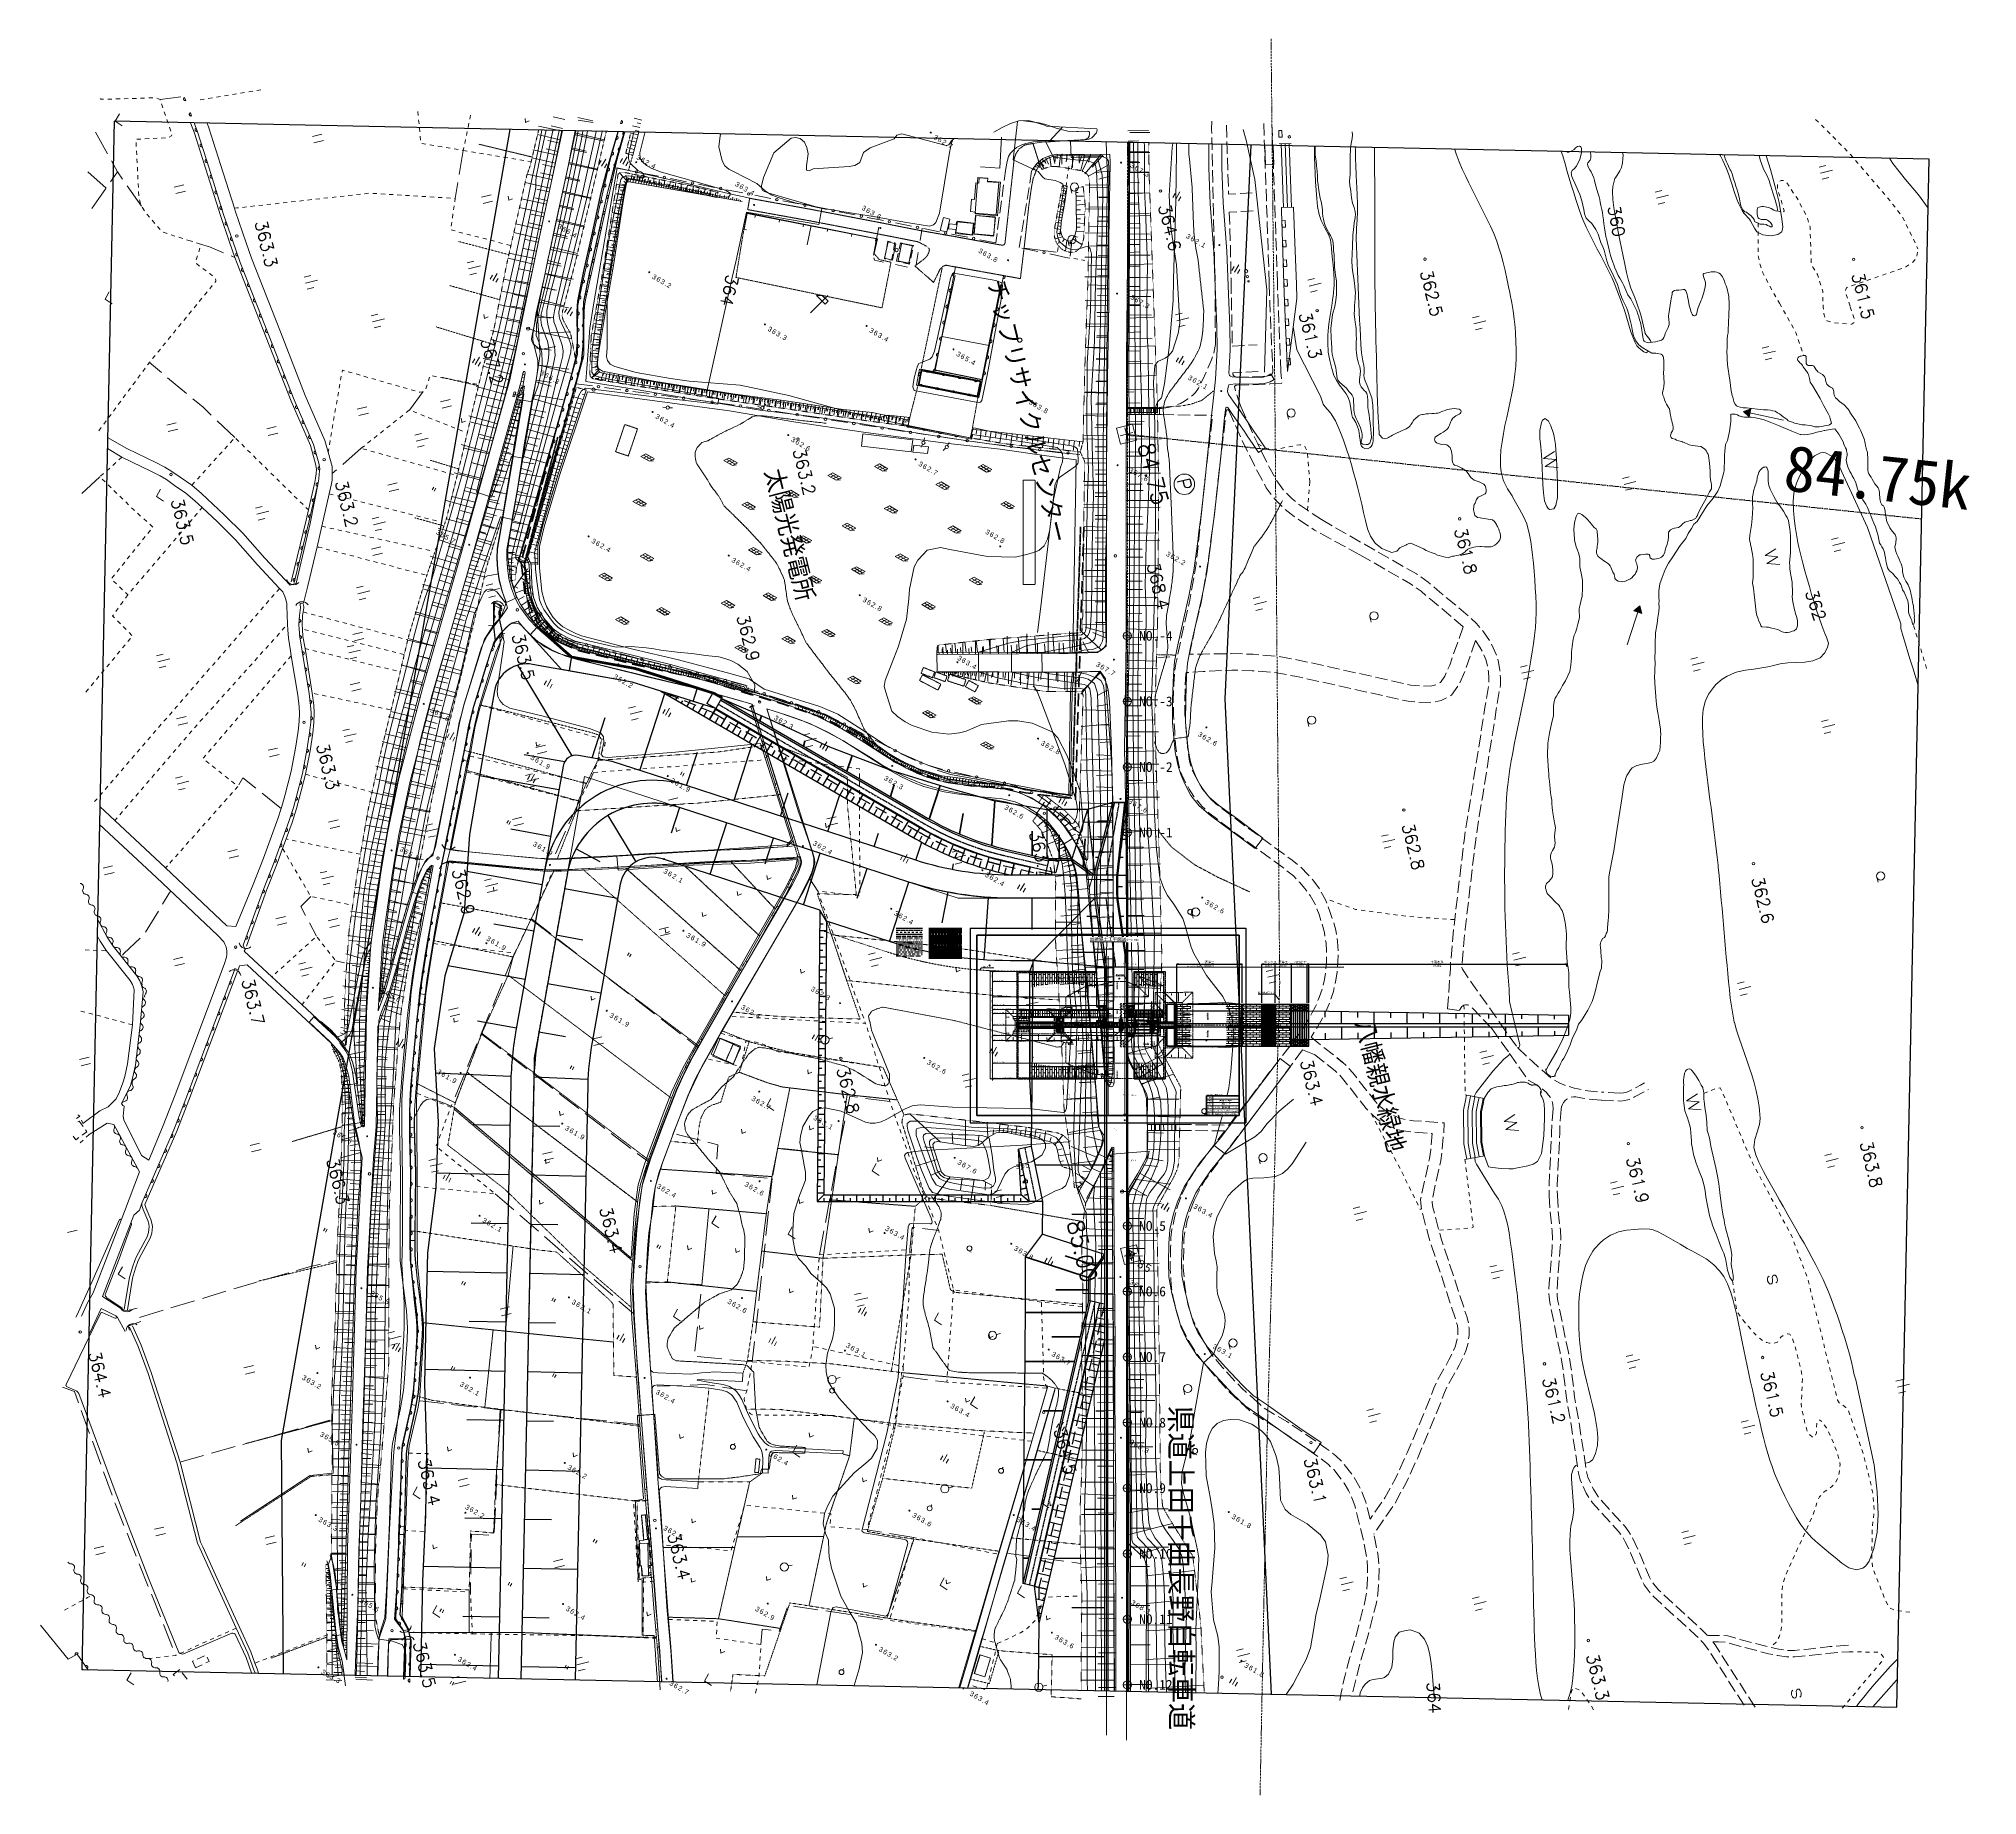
# Model space of a CAD drawing. Header units: millimetres. Extents: x 432273 to 1023813, y 170116 to 705940.
import ezdxf
from ezdxf.enums import TextEntityAlignment as Align

# ---------------------------------------------------------------- set-up
doc = ezdxf.new("R2010")
doc.units = ezdxf.units.MM
doc.header["$LTSCALE"] = 100
doc.header["$PDSIZE"] = 300
for name, pattern in [('52106', [1.5, 1, -0.5]), ('52232', [1.25, 0.75, -0.5]), ('53003', [0.75, 0.5, -0.25]), ('55107', [1.25, 0.75, -0.5]), ('561019', [1, 0.5, -0.5]), ('56201', [2.5, 1.25, -1.25]), ('56301', [0.5, 0.25, -0.25]), ('56302', [2, 1.5, -0.5]), ('57103', [5.5, 5, -0.5]), ('CENTER', [2, 1.25, -0.25, 0.25, -0.25]), ('DASHED', [19.05, 12.7, -6.35]), ('DGN Style 2', [112.910703, 67.746422, -45.164281]), ('SXF_一点二短鎖線', [16.75, 6, -1.5, 6, -1.5, 0.25, -1.5]), ('SXF_一点短鎖線', [9.25, 6, -1.5, 0.25, -1.5]), ('SXF_一点鎖線', [18.5, 12, -1.5, 3.5, -1.5]), ('SXF_一点長鎖線', [15.25, 12, -1.5, 0.25, -1.5]), ('SXF_三点二短鎖線', [20.25, 6, -1.5, 6, -1.5, 0.25, -1.5, 0.25, -1.5, 0.25, -1.5]), ('SXF_三点短鎖線', [12.75, 6, -1.5, 0.25, -1.5, 0.25, -1.5, 0.25, -1.5]), ('SXF_三点長鎖線', [18.75, 12, -1.5, 0.25, -1.5, 0.25, -1.5, 0.25, -1.5]), ('SXF_二点二短鎖線', [18.5, 6, -1.5, 6, -1.5, 0.25, -1.5, 0.25, -1.5]), ('SXF_二点短鎖線', [11, 6, -1.5, 0.25, -1.5, 0.25, -1.5]), ('SXF_二点鎖線', [23.5, 12, -1.5, 3.5, -1.5, 3.5, -1.5]), ('SXF_二点長鎖線', [17, 12, -1.5, 0.25, -1.5, 0.25, -1.5]), ('SXF_点線', [1.75, 0.25, -1.5]), ('SXF_破線', [7.5, 6, -1.5]), ('SXF_跳び破線', [12, 6, -6]), ('一点短鎖線', [9.25, 6, -1.5, 0.25, -1.5]), ('破線', [7.5, 6, -1.5])]:
    doc.linetypes.add(name, pattern=pattern)
doc.layers.get('Defpoints').update_dxf_attribs({"color": 153})
for name, color, linetype, lineweight in [('1103000', 8, 'Continuous', 18), ('D-BGD', 7, 'Continuous', 13), ('D-BGD-BRG', 8, 'Continuous', 9), ('D-BGD-CRST', 7, 'Continuous', 13), ('D-BGD-ETRL', 7, 'Continuous', 13), ('D-BGD-HTXT', 7, 'Continuous', 13), ('D-BGD-TXT', 7, 'Continuous', 13), ('D-BGD-数値図化', 7, 'Continuous', 13), ('D-BMK', 2, 'SXF_一点短鎖線', 13), ('D-BMK-HTXT', 7, 'Continuous', 13), ('D-BMK-HTXT_囲繞堤_測点_文字サイズ変更', 7, 'Continuous', 13), ('D-BMK-OTRS', 7, 'Continuous', 13), ('D-BMK-TXT', 7, 'Continuous', 13), ('D-BYP', 7, 'Continuous', 13), ('D-BYP-DIM', 7, 'Continuous', 13), ('D-BYP-HTXT', 7, 'Continuous', 13), ('D-BYP-STR1', 2, 'Continuous', 13), ('D-BYP-STR2', 6, 'Continuous', 25), ('D-BYP-STR3', 3, 'Continuous', 25), ('D-BYP-STR4', 6, 'Continuous', 25), ('D-BYP-STR6', 2, 'SXF_一点短鎖線', 13), ('D-BYP-STR7', 2, 'Continuous', 13), ('D-BYP-STR8', 150, 'Continuous', 25), ('D-BYP-STR9', 30, 'Continuous', 13), ('D-BYP-TXT', 7, 'Continuous', 13), ('D-DOC', 7, 'Continuous', 13), ('D-ORD', 7, 'Continuous', 13), ('D-STR', 1, 'Continuous', 50), ('D-STR-DIM', 7, 'Continuous', 13), ('D-STR-HTXT', 7, 'Continuous', 13), ('D-STR-TXT', 7, 'Continuous', 13), ('D-TTL', 2, 'Continuous', 140), ('D-TTL-FRAM', 2, 'Continuous', 50), ('D-TTL-LINE', 7, 'Continuous', 13), ('D-TTL-TXT', 7, 'Continuous', 13), ('S-SUV-ROAD', 8, 'Continuous', 18), ('S-SUV-ROW', 8, 'Continuous', 18), ('●予備設計_LP横断', 7, 'Continuous', 13), ('☆D-STR-DIM-坂路', 1, 'Continuous', 25), ('開削', 5, 'Continuous', 13), ('開削（一次掘削）', 5, 'Continuous', 13)]:
    doc.layers.add(name, color=color, linetype=linetype, lineweight=lineweight)
doc.layers.add('D-BYP-STR5', color=7, linetype='Continuous', lineweight=25, true_color=0xc00080)
for name, color, linetype, plot in [('D-WORK2', 11, 'Continuous', False), ('D-WORK_1', 11, 'Continuous', False), ('Defpoints2', 11, 'Continuous', False)]:
    doc.layers.add(name, color=color, linetype=linetype, plot=plot)
doc.layers.add('★D-WORK', color=161, linetype='Continuous', lineweight=30, plot=False)
doc.styles.add('$VERT_BIGFONT', font='txt', dxfattribs={"height": 0.2, "bigfont": 'BIGFONT'})
doc.styles.add('BIGFONT', font='txt', dxfattribs={"height": 0.2, "bigfont": 'BIGFONT'})
doc.styles.add('MS UI Gothic', font='MS UI Gothic.ttf')
doc.styles.add('MS ゴシック', font='MS Gothic.ttf')
doc.styles.add('Style-WORKING', font='WORKING.shx')
doc.styles.add('ＭＳ ゴシック', font='MS Gothic.ttf')
doc.linetypes.add('56111', pattern='A,1.25,[30,dgnlstyle-dm500.shx,S=0.004,R=0,X=0,Y=0],1.25', length=2.5)
doc.linetypes.add('56130', pattern='A,1,-0.375,[44,dgnlstyle-dm500.shx,S=0.0012,R=0,X=0,Y=0],-0.375', length=1.75)
doc.linetypes.add('57106', pattern='A,2.5,[43,dgnlstyle-dm500.shx,S=0.002,R=0,X=0,Y=0],2.5', length=5)
doc.dimstyles.new('3.5-500_m', dxfattribs={"dimscale": 0.5, "dimtxt": 3.5, "dimasz": 2.5, "dimexe": 1, "dimexo": 2, "dimgap": 1, "dimtad": 1, "dimdec": 0, "dimlfac": 1000, "dimzin": 9, "dimdsep": 46, "dimtxsty": 'MS ゴシック', "dimblk": 'OPEN', "dimcen": 2.5, "dimclrd": 256, "dimclre": 256, "dimclrt": 256, "dimadec": 3, "dimazin": 0, "dimtfac": 1, "dimtdec": 0, "dimtix": 1, "dimtmove": 2, "dimatfit": 3, "dimldrblk": 'OPEN', "dimfxl": 1, "dimlwd": -1, "dimlwe": -1, "dimarcsym": 0})
doc.dimstyles.new('DIM-100-F', dxfattribs={"dimscale": 100, "dimtxt": 3.5, "dimasz": 2.5, "dimexe": 0, "dimexo": 2, "dimgap": 0.8, "dimtad": 1, "dimdec": 0, "dimzin": 0, "dimdsep": 46, "dimtxsty": 'MS ゴシック', "dimblk": 'OPEN', "dimcen": 0.1, "dimclrd": 256, "dimclre": 256, "dimclrt": 256, "dimaunit": 1, "dimadec": 4, "dimazin": 0, "dimtfac": 1, "dimtdec": 0, "dimtmove": 2, "dimatfit": 3, "dimldrblk": 'OPEN', "dimfxl": 1, "dimtolj": 1, "dimtzin": 0, "dimlwd": -1, "dimlwe": -1, "dimarcsym": 2})
doc.dimstyles.new('DIM-200', dxfattribs={"dimscale": 200, "dimtxt": 3.5, "dimasz": 2.5, "dimexe": 0, "dimexo": 2, "dimgap": 0.8, "dimtad": 1, "dimdec": 0, "dimzin": 0, "dimdsep": 46, "dimtxsty": 'MS ゴシック', "dimblk": 'OPEN', "dimcen": 0.1, "dimaunit": 1, "dimadec": 4, "dimazin": 0, "dimtfac": 1, "dimtdec": 0, "dimtmove": 0, "dimatfit": 3, "dimldrblk": 'OPEN', "dimfxl": 1, "dimtolj": 1, "dimtzin": 0, "dimlwd": -1, "dimlwe": -1, "dimarcsym": 2})
doc.dimstyles.new('DIM-50-F', dxfattribs={"dimscale": 50, "dimtxt": 3.5, "dimasz": 2.5, "dimexe": 0, "dimexo": 2, "dimgap": 0.8, "dimtad": 1, "dimdec": 0, "dimzin": 0, "dimdsep": 46, "dimtxsty": 'MS ゴシック', "dimblk": 'OPEN', "dimcen": 0.1, "dimclrd": 256, "dimclre": 256, "dimclrt": 256, "dimaunit": 1, "dimadec": 4, "dimazin": 0, "dimtfac": 1, "dimtdec": 0, "dimtmove": 2, "dimatfit": 3, "dimldrblk": 'OPEN', "dimfxl": 1, "dimtolj": 1, "dimtzin": 0, "dimlwd": -1, "dimlwe": -1, "dimarcsym": 2})
pattern_1 = [(225, (60067.3, 1166865.2), (449.0128, -449.0128), []), (315, (60067.3, 1166865.2), (449.0128, 449.0128), [])]

# ---------------------------------------------------------------- blocks, each defined once
blk = doc.blocks.new('_Open')
at = {"color": 0, "linetype": 'ByBlock', "lineweight": -2}
for p, q in [((-1, 0.2), (0, 0)), ((-1, -0.2), (0, 0)), ((0, 0), (-1, 0))]:
    blk.add_line(p, q, dxfattribs=at)
blk = doc.blocks.new('*D34')
at = {"layer": 'D-STR-DIM', "ltscale": 0.2, "transparency": 16777216}
for p, q in [((723348, 388985), (723348, 389235)), ((760239, 388735), (723348, 388735)), ((723348, 388735), (723348, 388635)), ((730568, 388635), (723348, 388635)), ((723348, 388385), (723348, 388135))]:
    blk.add_line(p, q, dxfattribs=at)
at = {"layer": 'Defpoints', "color": 0, "ltscale": 0.2, "transparency": 16777216}
for p in [(723348, 388635), (730768, 388635), (760439, 388735)]:
    blk.add_point(p, dxfattribs=at)
at = {"layer": 'D-STR-DIM', "ltscale": 0.2, "transparency": 16777216, "xscale": 250, "yscale": 250, "zscale": 250}
for p, rotation in [((723348, 388735), 270), ((723348, 388635), 90)]:
    blk.add_blockref('_Open', p, dxfattribs=dict(at, rotation=rotation))
at = {"layer": 'D-STR-DIM', "ltscale": 0.2, "transparency": 16777216, "insert": (723053, 388685), "char_height": 350, "attachment_point": 5, "rotation": 90, "style": 'MS ゴシック'}
blk.add_mtext('\\A1;100', dxfattribs=at)
blk = doc.blocks.new('M5219')
at = {"layer": 'D-BGD-数値図化', "linetype": 'Continuous', "lineweight": 15}
blk.add_arc((-0.43, 0, 0), 0.866, 299.99927, 60.00073, dxfattribs=at)
blk = doc.blocks.new('M4142_7')
at = {"layer": '●予備設計_LP横断', "linetype": 'Continuous', "lineweight": 15}
for p, q in [((0.45, 0.22), (1.35, 0.65)), ((-0.45, -0.21), (-1.36, -0.62))]:
    blk.add_line(p, q, dxfattribs=at)
blk.add_circle((0, 0), 0.5, dxfattribs=at)
blk = doc.blocks.new('M4142')
at = {"layer": 'D-BGD-数値図化', "linetype": 'Continuous', "lineweight": 15}
blk.add_circle((0, 0), 0.5, dxfattribs=at)
blk = doc.blocks.new('M4142_6')
at = {"layer": '●予備設計_LP横断', "linetype": 'Continuous', "lineweight": 15}
for p, q in [((0.45, 0.21), (1.36, 0.62)), ((-0.42, -0.27), (-1.26, -0.81))]:
    blk.add_line(p, q, dxfattribs=at)
blk.add_circle((0, 0), 0.5, dxfattribs=at)
blk = doc.blocks.new('M4142_9')
at = {"layer": 'D-BGD-数値図化', "linetype": 'Continuous', "lineweight": 15}
for p, q in [((0.13, 0.48), (0.38, 1.45)), ((-0.49, -0.11), (-1.46, -0.32))]:
    blk.add_line(p, q, dxfattribs=at)
blk.add_circle((0, 0), 0.5, dxfattribs=at)
blk = doc.blocks.new('M4142_11')
at = {"layer": '●予備設計_LP横断', "linetype": 'Continuous', "lineweight": 15}
for p, q in [((-0.13, 0.48), (-0.4, 1.45)), ((0, -0.5), (0.01, -1.5))]:
    blk.add_line(p, q, dxfattribs=at)
blk.add_circle((0, 0), 0.5, dxfattribs=at)
blk = doc.blocks.new('M4142_10')
at = {"layer": '●予備設計_LP横断', "linetype": 'Continuous', "lineweight": 15}
for p, q in [((0, 0.5), (-0.01, 1.5)), ((-0.13, -0.48), (-0.38, -1.45))]:
    blk.add_line(p, q, dxfattribs=at)
blk.add_circle((0, 0), 0.5, dxfattribs=at)
blk = doc.blocks.new('M6311')
at = {"layer": '●予備設計_LP横断', "linetype": 'Continuous', "lineweight": 9}
for p, q in [((-0.75, -1), (-0.75, 0)), ((0, -1), (0, 0))]:
    blk.add_line(p, q, dxfattribs=at)
blk = doc.blocks.new('M6313')
at = {"layer": '●予備設計_LP横断', "linetype": 'Continuous', "lineweight": 9, "flags": 128}
blk.add_lwpolyline([(-0.75, 0), (0, -1), (0.75, 0)], dxfattribs=at)
blk = doc.blocks.new('M6334')
at = {"layer": '●予備設計_LP横断', "linetype": 'Continuous', "lineweight": 9}
for p, q in [((-1, -1.25), (-1, 0.15)), ((0, -1.25), (0, 1.25)), ((1, -1.25), (1, 0.15))]:
    blk.add_line(p, q, dxfattribs=at)
blk = doc.blocks.new('M2244_1')
at = {"layer": '1103000', "linetype": 'Continuous', "lineweight": 15}
blk.add_line((0, 0), (2.5, 0), dxfattribs=at)
blk.add_circle((2, 0), 0.5, dxfattribs=at)
blk = doc.blocks.new('M2242')
at = {"layer": '●予備設計_LP横断', "linetype": 'Continuous', "lineweight": 15}
for p, q in [((0, 0), (2, 0)), ((1.5, 0.75), (1.5, -0.75)), ((1.5, 0.75), (2, 0.75)), ((2, 0.75), (2, -0.75)), ((1.5, -0.75), (2, -0.75))]:
    blk.add_line(p, q, dxfattribs=at)
blk = doc.blocks.new('M6319')
at = {"layer": '●予備設計_LP横断', "linetype": 'Continuous', "lineweight": 9}
blk.add_line((0, 0.5), (0, 1), dxfattribs=at)
blk.add_circle((0, -0.25), 0.75, dxfattribs=at)
blk = doc.blocks.new('M6331')
at = {"layer": '●予備設計_LP横断', "linetype": 'Continuous', "lineweight": 9}
blk.add_line((0, -0.75), (1, -0.75), dxfattribs=at)
blk.add_circle((0, 0), 0.75, dxfattribs=at)
blk = doc.blocks.new('M6216')
at = {"layer": 'D-BGD-数値図化', "linetype": 'Continuous', "lineweight": 15}
for p, q in [((-0.93, 0.61), (-0.97, -0.33)), ((0.75, -1.3), (-0.75, 1.3))]:
    blk.add_line(p, q, dxfattribs=at)
at = {"layer": 'D-BGD-数値図化', "linetype": 'Continuous', "lineweight": 15, "flags": 128}
for points in [[(0.33, 0.42), (-0.97, -0.33)], [(-0.93, 0.61), (-0.07, 1.11)], [(-0.07, 1.11), (0.33, 0.42)]]:
    blk.add_lwpolyline(points, dxfattribs=at)
blk = doc.blocks.new('M7312')
at = {"layer": '●予備設計_LP横断', "linetype": 'Continuous', "lineweight": 20}
blk.add_circle((0, 0), 0.15, dxfattribs=at)
blk = doc.blocks.new('M5255')
at = {"layer": '●予備設計_LP横断', "linetype": 'Continuous', "lineweight": 15}
for p, q in [((-1, -1), (-1, 1)), ((-1, 1), (1, 1)), ((-0.8, 0), (0.8, 0)), ((0, -0.8), (0, 0.8)), ((1, -1), (1, 1)), ((-1, -1), (1, -1))]:
    blk.add_line(p, q, dxfattribs=at)
blk = doc.blocks.new('M6217')
at = {"layer": 'D-BGD-数値図化', "linetype": 'Continuous', "lineweight": 9}
for p, q in [((-1.03, 0.7), (-2, -0.75)), ((-1.5, 0), (1.5, 0)), ((-1.03, 0.7), (1.97, 0.7)), ((-0.03, 0.7), (-1, -0.75)), ((0.97, 0.7), (0, -0.75)), ((1.97, 0.7), (1, -0.75)), ((1, -0.75), (2, 0)), ((-2, -0.75), (1, -0.75))]:
    blk.add_line(p, q, dxfattribs=at)
blk = doc.blocks.new('M4142_8')
at = {"layer": '●予備設計_LP横断', "linetype": 'Continuous', "lineweight": 15}
for p, q in [((0.49, 0.11), (1.46, 0.32)), ((-0.45, -0.22), (-1.35, -0.65))]:
    blk.add_line(p, q, dxfattribs=at)
blk.add_circle((0, 0), 0.5, dxfattribs=at)
blk = doc.blocks.new('*D24')
at = {"layer": 'Defpoints', "color": 0, "transparency": 16777216}
for p in [(2530872, -1352797), (2533936, -1354489), (2532414, -1357245)]:
    blk.add_point(p, dxfattribs=at)
at = {"layer": '☆D-STR-DIM-坂路', "transparency": 16777216}
for p, q in [((2530872, -1352797), (2529350, -1355554)), ((2533936, -1354489), (2532414, -1357246)), ((2529351, -1355554), (2532413, -1357245))]:
    blk.add_line(p, q, dxfattribs=at)
at = {"layer": '☆D-STR-DIM-坂路', "transparency": 16777216, "xscale": 1.25, "yscale": 1.25, "zscale": 1.25}
for p, rotation in [((2529350, -1355553), 151.0910498525302), ((2532414, -1357245), 331.0910498525301)]:
    blk.add_blockref('_Open', p, dxfattribs=dict(at, rotation=rotation))
at = {"layer": '☆D-STR-DIM-坂路', "transparency": 16777216, "insert": (2530883, -1356398), "char_height": 1.75, "attachment_point": 5, "rotation": 331.09105, "style": 'MS ゴシック'}
blk.add_mtext('3500000', dxfattribs=at)
blk = doc.blocks.new('*D25')
at = {"layer": 'Defpoints', "color": 0, "transparency": 16777216}
for p in [(2528067, -1360288), (2528945, -1357296), (2532783, -1358421)]:
    blk.add_point(p, dxfattribs=at)
at = {"layer": '☆D-STR-DIM-坂路', "transparency": 16777216}
for p, q in [((2528945, -1357297), (2528067, -1360289)), ((2531905, -1361413), (2528069, -1360289)), ((2532783, -1358422), (2531906, -1361414))]:
    blk.add_line(p, q, dxfattribs=at)
at = {"layer": '☆D-STR-DIM-坂路', "transparency": 16777216, "xscale": 1.25, "yscale": 1.25, "zscale": 1.25}
for p, rotation in [((2528067, -1360288), 163.6592160473304), ((2531906, -1361414), 343.6592160473304)]:
    blk.add_blockref('_Open', p, dxfattribs=dict(at, rotation=rotation))
at = {"layer": '☆D-STR-DIM-坂路', "transparency": 16777216, "insert": (2529987, -1360850), "char_height": 1.75, "attachment_point": 5, "rotation": 343.659216, "style": 'MS ゴシック'}
blk.add_mtext('4000000', dxfattribs=at)
blk = doc.blocks.new('*D20')
at = {"layer": 'Defpoints', "color": 0, "transparency": 16777216}
for p in [(2577769, -1251952), (2581194, -1252674), (2581823, -1249692)]:
    blk.add_point(p, dxfattribs=at)
at = {"layer": '☆D-STR-DIM-坂路', "transparency": 16777216}
for p, q in [((2577769, -1251951), (2578398, -1248969)), ((2578399, -1248970), (2581822, -1249692)), ((2581194, -1252673), (2581823, -1249692))]:
    blk.add_line(p, q, dxfattribs=at)
at = {"layer": '☆D-STR-DIM-坂路', "transparency": 16777216, "xscale": 1.25, "yscale": 1.25, "zscale": 1.25}
for p, rotation in [((2578398, -1248970), 168.0898930268337), ((2581823, -1249692), 348.0898930268336)]:
    blk.add_blockref('_Open', p, dxfattribs=dict(at, rotation=rotation))
at = {"layer": '☆D-STR-DIM-坂路', "transparency": 16777216, "insert": (2580111, -1249330), "char_height": 1.75, "attachment_point": 5, "rotation": 348.089893, "style": 'MS ゴシック'}
blk.add_mtext('3500000', dxfattribs=at)
blk = doc.blocks.new('*D21')
at = {"layer": 'Defpoints', "color": 0, "transparency": 16777216}
for p in [(2558164, -1245186), (2559159, -1245289), (2558528, -1251372)]:
    blk.add_point(p, dxfattribs=at)
at = {"layer": '☆D-STR-DIM-坂路', "color": 6, "transparency": 16777216}
for p, q in [((2558164, -1245187), (2557534, -1251270)), ((2559159, -1245290), (2558528, -1251373)), ((2557535, -1251269), (2558527, -1251372))]:
    blk.add_line(p, q, dxfattribs=at)
at = {"layer": '☆D-STR-DIM-坂路', "color": 6, "transparency": 16777216, "xscale": 1.25, "yscale": 1.25, "zscale": 1.25}
for p, rotation in [((2557534, -1251269), 174.0786333967018), ((2558528, -1251372), 354.0786333967018)]:
    blk.add_blockref('_Open', p, dxfattribs=dict(at, rotation=rotation))
at = {"layer": '☆D-STR-DIM-坂路', "color": 6, "transparency": 16777216, "insert": (2558031, -1251318), "char_height": 1.75, "attachment_point": 5, "rotation": 354.078633, "style": 'MS ゴシック'}
blk.add_mtext('離隔\\P1000000', dxfattribs=at)
blk = doc.blocks.new('*D22')
at = {"layer": 'Defpoints', "color": 0, "transparency": 16777216}
for p in [(2537137, -1317233), (2538030, -1317682), (2538030, -1317682)]:
    blk.add_point(p, dxfattribs=at)
at = {"layer": '☆D-STR-DIM-坂路', "color": 6, "transparency": 16777216}
for p, q in [((2537138, -1317232), (2537137, -1317232)), ((2537138, -1317233), (2538029, -1317682)), ((2538031, -1317681), (2538031, -1317682))]:
    blk.add_line(p, q, dxfattribs=at)
at = {"layer": '☆D-STR-DIM-坂路', "color": 6, "transparency": 16777216, "xscale": 1.25, "yscale": 1.25, "zscale": 1.25}
for p, rotation in [((2537137, -1317233), 153.2947374562464), ((2538030, -1317682), 333.2947374562464)]:
    blk.add_blockref('_Open', p, dxfattribs=dict(at, rotation=rotation))
at = {"layer": '☆D-STR-DIM-坂路', "color": 6, "transparency": 16777216, "insert": (2537585, -1317455), "char_height": 1.75, "attachment_point": 5, "rotation": 333.294737, "style": 'MS ゴシック'}
blk.add_mtext('離隔\\P1000000', dxfattribs=at)
blk = doc.blocks.new('*D23')
at = {"layer": 'Defpoints', "color": 0, "transparency": 16777216}
for p in [(2519437, -1398897), (2523388, -1399520), (2523388, -1399520)]:
    blk.add_point(p, dxfattribs=at)
at = {"layer": '☆D-STR-DIM-坂路', "transparency": 16777216}
for p, q in [((2519437, -1398896), (2519437, -1398896)), ((2519438, -1398897), (2523387, -1399519)), ((2523388, -1399519), (2523388, -1399519))]:
    blk.add_line(p, q, dxfattribs=at)
at = {"layer": '☆D-STR-DIM-坂路', "transparency": 16777216, "xscale": 1.25, "yscale": 1.25, "zscale": 1.25}
for p, rotation in [((2519437, -1398897), 171.0434250506687), ((2523388, -1399520), 351.0434250506688)]:
    blk.add_blockref('_Open', p, dxfattribs=dict(at, rotation=rotation))
at = {"layer": '☆D-STR-DIM-坂路', "transparency": 16777216, "insert": (2521413, -1399207), "char_height": 1.75, "attachment_point": 5, "rotation": 351.043425, "style": 'MS ゴシック'}
blk.add_mtext('4000000', dxfattribs=at)
blk = doc.blocks.new('*D35')
at = {"layer": 'D-STR-DIM', "ltscale": 0.2, "transparency": 16777216}
for p, q in [((730568, 421435), (722648, 421435)), ((722648, 388885), (722648, 421185)), ((730568, 388635), (722648, 388635))]:
    blk.add_line(p, q, dxfattribs=at)
at = {"layer": 'Defpoints', "color": 0, "ltscale": 0.2, "transparency": 16777216}
for p in [(722648, 421435), (730768, 421435), (730768, 388635)]:
    blk.add_point(p, dxfattribs=at)
at = {"layer": 'D-STR-DIM', "ltscale": 0.2, "transparency": 16777216, "xscale": 250, "yscale": 250, "zscale": 250}
for p, rotation in [((722648, 421435), 90), ((722648, 388635), 270)]:
    blk.add_blockref('_Open', p, dxfattribs=dict(at, rotation=rotation))
at = {"layer": 'D-STR-DIM', "ltscale": 0.2, "transparency": 16777216, "insert": (722393, 405035), "char_height": 350, "attachment_point": 5, "rotation": 90, "style": 'MS ゴシック'}
blk.add_mtext('\\A1;32800', dxfattribs=at)
blk = doc.blocks.new('*D37')
at = {"layer": 'Defpoints', "color": 0, "ltscale": 1500, "transparency": 16777216}
for p in [(773223, 405610), (773323, 405895), (773323, 405610)]:
    blk.add_point(p, dxfattribs=at)
at = {"layer": 'Defpoints2', "ltscale": 1500, "transparency": 16777216}
for p, q in [((773098, 405895), (772973, 405895)), ((773223, 405710), (773223, 405895)), ((773223, 405895), (773323, 405895)), ((773323, 405710), (773323, 405895)), ((773448, 405895), (773573, 405895))]:
    blk.add_line(p, q, dxfattribs=at)
at = {"layer": 'Defpoints2', "ltscale": 1500, "transparency": 16777216, "xscale": 125, "yscale": 125, "zscale": 125}
blk.add_blockref('_Open', (773223, 405895), dxfattribs=at)
at = {"layer": 'Defpoints2', "ltscale": 1500, "transparency": 16777216, "xscale": 125, "yscale": 125, "zscale": 125, "rotation": 180}
blk.add_blockref('_Open', (773323, 405895), dxfattribs=at)
at = {"layer": 'Defpoints2', "ltscale": 1500, "transparency": 16777216, "insert": (773273, 406042), "char_height": 175, "attachment_point": 5, "style": 'MS ゴシック'}
blk.add_mtext('\\A1;100', dxfattribs=at)
blk = doc.blocks.new('*D38')
at = {"layer": 'Defpoints', "color": 0, "ltscale": 1500, "transparency": 16777216}
for p in [(773109, 405535), (773223, 405610), (773223, 405535)]:
    blk.add_point(p, dxfattribs=at)
at = {"layer": 'Defpoints2', "ltscale": 1500, "transparency": 16777216}
for p, q in [((773109, 405735), (773109, 405860)), ((773123, 405610), (773109, 405610)), ((773109, 405610), (773109, 405535)), ((773123, 405535), (773109, 405535)), ((773109, 405410), (773109, 405285))]:
    blk.add_line(p, q, dxfattribs=at)
at = {"layer": 'Defpoints2', "ltscale": 1500, "transparency": 16777216, "xscale": 125, "yscale": 125, "zscale": 125}
for p, rotation in [((773109, 405610), 270), ((773109, 405535), 90)]:
    blk.add_blockref('_Open', p, dxfattribs=dict(at, rotation=rotation))
at = {"layer": 'Defpoints2', "ltscale": 1500, "transparency": 16777216, "insert": (772962, 405572), "char_height": 175, "attachment_point": 5, "rotation": 90, "style": 'MS ゴシック'}
blk.add_mtext('\\A1;75', dxfattribs=at)
blk = doc.blocks.new('*D39')
at = {"layer": 'Defpoints', "color": 0, "ltscale": 1500, "transparency": 16777216}
for p in [(771923, 405535), (771923, 404535), (772420, 404535)]:
    blk.add_point(p, dxfattribs=at)
at = {"layer": 'Defpoints2', "ltscale": 1500, "transparency": 16777216}
for p, q in [((772023, 405535), (772420, 405535)), ((772023, 404535), (772420, 404535)), ((772420, 405410), (772420, 404660))]:
    blk.add_line(p, q, dxfattribs=at)
at = {"layer": 'Defpoints2', "ltscale": 1500, "transparency": 16777216, "xscale": 125, "yscale": 125, "zscale": 125}
for p, rotation in [((772420, 405535), 90), ((772420, 404535), 270)]:
    blk.add_blockref('_Open', p, dxfattribs=dict(at, rotation=rotation))
at = {"layer": 'Defpoints2', "ltscale": 1500, "transparency": 16777216, "insert": (772293, 405035), "char_height": 175, "attachment_point": 5, "rotation": 90, "style": 'MS ゴシック'}
blk.add_mtext('\\A1;1000', dxfattribs=at)
blk = doc.blocks.new('*D40')
at = {"layer": 'Defpoints', "color": 0, "ltscale": 1500, "transparency": 16777216}
for p in [(771923, 406035), (771923, 405535), (772420, 406035)]:
    blk.add_point(p, dxfattribs=at)
at = {"layer": 'Defpoints2', "ltscale": 1500, "transparency": 16777216}
for p, q in [((772023, 406035), (772420, 406035)), ((772023, 405535), (772420, 405535)), ((772420, 405660), (772420, 405910))]:
    blk.add_line(p, q, dxfattribs=at)
at = {"layer": 'Defpoints2', "ltscale": 1500, "transparency": 16777216, "xscale": 125, "yscale": 125, "zscale": 125}
for p, rotation in [((772420, 406035), 90), ((772420, 405535), 270)]:
    blk.add_blockref('_Open', p, dxfattribs=dict(at, rotation=rotation))
at = {"layer": 'Defpoints2', "ltscale": 1500, "transparency": 16777216, "insert": (772293, 405785), "char_height": 175, "attachment_point": 5, "rotation": 90, "style": 'MS ゴシック'}
blk.add_mtext('\\A1;500', dxfattribs=at)
blk = doc.blocks.new('*D41')
at = {"layer": 'Defpoints', "color": 0, "ltscale": 1500, "transparency": 16777216}
for p in [(771923, 404535), (771923, 404035), (772420, 404035)]:
    blk.add_point(p, dxfattribs=at)
at = {"layer": 'Defpoints2', "ltscale": 1500, "transparency": 16777216}
for p, q in [((772023, 404535), (772420, 404535)), ((772023, 404035), (772420, 404035)), ((772420, 404410), (772420, 404160))]:
    blk.add_line(p, q, dxfattribs=at)
at = {"layer": 'Defpoints2', "ltscale": 1500, "transparency": 16777216, "xscale": 125, "yscale": 125, "zscale": 125}
for p, rotation in [((772420, 404535), 90), ((772420, 404035), 270)]:
    blk.add_blockref('_Open', p, dxfattribs=dict(at, rotation=rotation))
at = {"layer": 'Defpoints2', "ltscale": 1500, "transparency": 16777216, "insert": (772293, 404285), "char_height": 175, "attachment_point": 5, "rotation": 90, "style": 'MS ゴシック'}
blk.add_mtext('\\A1;500', dxfattribs=at)
blk = doc.blocks.new('*D42')
at = {"layer": 'Defpoints', "color": 0, "ltscale": 1500, "transparency": 16777216}
for p in [(771923, 404035), (772123, 403635), (772420, 403635)]:
    blk.add_point(p, dxfattribs=at)
at = {"layer": 'Defpoints2', "ltscale": 1500, "transparency": 16777216}
for p, q in [((772023, 404035), (772420, 404035)), ((772223, 403635), (772420, 403635)), ((772420, 403910), (772420, 403760))]:
    blk.add_line(p, q, dxfattribs=at)
at = {"layer": 'Defpoints2', "ltscale": 1500, "transparency": 16777216, "xscale": 125, "yscale": 125, "zscale": 125}
for p, rotation in [((772420, 404035), 90), ((772420, 403635), 270)]:
    blk.add_blockref('_Open', p, dxfattribs=dict(at, rotation=rotation))
at = {"layer": 'Defpoints2', "ltscale": 1500, "transparency": 16777216, "insert": (772298, 403835), "char_height": 175, "attachment_point": 5, "rotation": 90, "style": 'MS ゴシック'}
blk.add_mtext('\\A1;400', dxfattribs=at)
blk = doc.blocks.new('*D43')
at = {"layer": 'Defpoints', "color": 0, "ltscale": 1500, "transparency": 16777216}
for p in [(772123, 403635), (772123, 402635), (772420, 402635)]:
    blk.add_point(p, dxfattribs=at)
at = {"layer": 'Defpoints2', "ltscale": 1500, "transparency": 16777216}
for p, q in [((772223, 403635), (772420, 403635)), ((772223, 402635), (772420, 402635)), ((772420, 403510), (772420, 402760))]:
    blk.add_line(p, q, dxfattribs=at)
at = {"layer": 'Defpoints2', "ltscale": 1500, "transparency": 16777216, "xscale": 125, "yscale": 125, "zscale": 125}
for p, rotation in [((772420, 403635), 90), ((772420, 402635), 270)]:
    blk.add_blockref('_Open', p, dxfattribs=dict(at, rotation=rotation))
at = {"layer": 'Defpoints2', "ltscale": 1500, "transparency": 16777216, "insert": (772293, 403135), "char_height": 175, "attachment_point": 5, "rotation": 90, "style": 'MS ゴシック'}
blk.add_mtext('\\A1;1000', dxfattribs=at)
blk = doc.blocks.new('*D44')
at = {"layer": 'Defpoints', "color": 0, "ltscale": 1500, "transparency": 16777216}
for p in [(771923, 406035), (772123, 406435), (772420, 406435)]:
    blk.add_point(p, dxfattribs=at)
at = {"layer": 'Defpoints2', "ltscale": 1500, "transparency": 16777216}
for p, q in [((772023, 406035), (772420, 406035)), ((772223, 406435), (772420, 406435)), ((772420, 406160), (772420, 406310))]:
    blk.add_line(p, q, dxfattribs=at)
at = {"layer": 'Defpoints2', "ltscale": 1500, "transparency": 16777216, "xscale": 125, "yscale": 125, "zscale": 125}
for p, rotation in [((772420, 406435), 90), ((772420, 406035), 270)]:
    blk.add_blockref('_Open', p, dxfattribs=dict(at, rotation=rotation))
at = {"layer": 'Defpoints2', "ltscale": 1500, "transparency": 16777216, "insert": (772285, 406235), "char_height": 175, "attachment_point": 5, "rotation": 90, "style": 'MS ゴシック'}
blk.add_mtext('\\A1;400', dxfattribs=at)
blk = doc.blocks.new('*D45')
at = {"layer": 'Defpoints', "color": 0, "ltscale": 1500, "transparency": 16777216}
for p in [(772123, 407435), (772123, 406435), (772420, 407435)]:
    blk.add_point(p, dxfattribs=at)
at = {"layer": 'Defpoints2', "ltscale": 1500, "transparency": 16777216}
for p, q in [((772223, 407435), (772420, 407435)), ((772223, 406435), (772420, 406435)), ((772420, 406560), (772420, 407310))]:
    blk.add_line(p, q, dxfattribs=at)
at = {"layer": 'Defpoints2', "ltscale": 1500, "transparency": 16777216, "xscale": 125, "yscale": 125, "zscale": 125}
for p, rotation in [((772420, 407435), 90), ((772420, 406435), 270)]:
    blk.add_blockref('_Open', p, dxfattribs=dict(at, rotation=rotation))
at = {"layer": 'Defpoints2', "ltscale": 1500, "transparency": 16777216, "insert": (772293, 406935), "char_height": 175, "attachment_point": 5, "rotation": 90, "style": 'MS ゴシック'}
blk.add_mtext('\\A1;1000', dxfattribs=at)
blk = doc.blocks.new('*D36')
at = {"layer": 'Defpoints', "color": 0, "ltscale": 1500, "transparency": 16777216}
for p in [(771923, 406035), (771923, 404035), (772770, 404035)]:
    blk.add_point(p, dxfattribs=at)
at = {"layer": 'Defpoints2', "ltscale": 1500, "transparency": 16777216}
for p, q in [((772023, 406035), (772770, 406035)), ((772023, 404035), (772770, 404035)), ((772770, 405910), (772770, 404160))]:
    blk.add_line(p, q, dxfattribs=at)
at = {"layer": 'Defpoints2', "ltscale": 1500, "transparency": 16777216, "xscale": 125, "yscale": 125, "zscale": 125}
for p, rotation in [((772770, 406035), 90), ((772770, 404035), 270)]:
    blk.add_blockref('_Open', p, dxfattribs=dict(at, rotation=rotation))
at = {"layer": 'Defpoints2', "ltscale": 1500, "transparency": 16777216, "insert": (772643, 405035), "char_height": 175, "attachment_point": 5, "rotation": 90, "style": 'MS ゴシック'}
blk.add_mtext('\\A1;2000', dxfattribs=at)
blk = doc.blocks.new('*D46')
at = {"layer": 'Defpoints', "color": 0, "ltscale": 1500, "transparency": 16777216}
for p in [(771923, 404035), (771923, 403384), (772823, 404035)]:
    blk.add_point(p, dxfattribs=at)
at = {"layer": 'Defpoints2', "ltscale": 1500, "transparency": 16777216}
for p, q in [((771923, 403935), (771923, 403384)), ((772698, 403384), (772048, 403384)), ((772823, 403935), (772823, 403384))]:
    blk.add_line(p, q, dxfattribs=at)
at = {"layer": 'Defpoints2', "ltscale": 1500, "transparency": 16777216, "xscale": 125, "yscale": 125, "zscale": 125, "rotation": 180}
blk.add_blockref('_Open', (771923, 403384), dxfattribs=at)
at = {"layer": 'Defpoints2', "ltscale": 1500, "transparency": 16777216, "xscale": 125, "yscale": 125, "zscale": 125}
blk.add_blockref('_Open', (772823, 403384), dxfattribs=at)
at = {"layer": 'Defpoints2', "ltscale": 1500, "transparency": 16777216, "insert": (772373, 403511), "char_height": 175, "attachment_point": 5, "style": 'MS ゴシック'}
blk.add_mtext('\\A1;900', dxfattribs=at)
blk = doc.blocks.new('*D47')
at = {"layer": 'Defpoints', "color": 0, "ltscale": 1500, "transparency": 16777216}
for p in [(772823, 404535), (773223, 404535), (773223, 404441)]:
    blk.add_point(p, dxfattribs=at)
at = {"layer": 'Defpoints2', "ltscale": 1500, "transparency": 16777216}
for p, q in [((772823, 404435), (772823, 404441)), ((772948, 404441), (773098, 404441)), ((773223, 404435), (773223, 404441))]:
    blk.add_line(p, q, dxfattribs=at)
at = {"layer": 'Defpoints2', "ltscale": 1500, "transparency": 16777216, "xscale": 125, "yscale": 125, "zscale": 125, "rotation": 180}
blk.add_blockref('_Open', (772823, 404441), dxfattribs=at)
at = {"layer": 'Defpoints2', "ltscale": 1500, "transparency": 16777216, "xscale": 125, "yscale": 125, "zscale": 125}
blk.add_blockref('_Open', (773223, 404441), dxfattribs=at)
at = {"layer": 'Defpoints2', "ltscale": 1500, "transparency": 16777216, "insert": (773023, 404118), "char_height": 175, "attachment_point": 5, "style": 'MS ゴシック'}
blk.add_mtext('\\A1;400', dxfattribs=at)
blk = doc.blocks.new('*D48')
at = {"layer": 'Defpoints', "color": 0, "ltscale": 1500, "transparency": 16777216}
for p in [(766823, 405986), (767323, 406087), (767323, 405735)]:
    blk.add_point(p, dxfattribs=at)
at = {"layer": 'Defpoints2', "ltscale": 1500, "transparency": 16777216}
for p, q in [((766823, 406086), (766823, 406087)), ((766948, 406087), (767198, 406087)), ((767323, 405835), (767323, 406087))]:
    blk.add_line(p, q, dxfattribs=at)
at = {"layer": 'Defpoints2', "ltscale": 1500, "transparency": 16777216, "xscale": 125, "yscale": 125, "zscale": 125, "rotation": 180}
blk.add_blockref('_Open', (766823, 406087), dxfattribs=at)
at = {"layer": 'Defpoints2', "ltscale": 1500, "transparency": 16777216, "xscale": 125, "yscale": 125, "zscale": 125}
blk.add_blockref('_Open', (767323, 406087), dxfattribs=at)
at = {"layer": 'Defpoints2', "ltscale": 1500, "transparency": 16777216, "insert": (767073, 406214), "char_height": 175, "attachment_point": 5, "style": 'MS ゴシック'}
blk.add_mtext('\\A1;500', dxfattribs=at)
blk = doc.blocks.new('*D28')
at = {"layer": 'D-WORK_1', "color": 0, "transparency": 16777216}
for p, q in [((779523, 411835), (779523, 423642)), ((780023, 423642), (799023, 423642)), ((799523, 411835), (799523, 423642))]:
    blk.add_line(p, q, dxfattribs=at)
at = {"layer": 'Defpoints', "color": 0, "transparency": 16777216}
for p in [(799523, 423642), (779523, 411435), (799523, 411435)]:
    blk.add_point(p, dxfattribs=at)
at = {"layer": 'D-WORK_1', "color": 0, "transparency": 16777216, "xscale": 500, "yscale": 500, "zscale": 500, "rotation": 180}
blk.add_blockref('_Open', (779523, 423642), dxfattribs=at)
at = {"layer": 'D-WORK_1', "color": 0, "transparency": 16777216, "xscale": 500, "yscale": 500, "zscale": 500}
blk.add_blockref('_Open', (799523, 423642), dxfattribs=at)
at = {"layer": 'D-WORK_1', "color": 0, "transparency": 16777216, "char_height": 700, "attachment_point": 5, "style": 'MS ゴシック'}
for s, insert in [('\\A1;{\\C256;護岸工', (789523, 424220)), ('\\A1;20000}', (789523, 423132))]:
    blk.add_mtext(s, dxfattribs=dict(at, insert=insert))
blk = doc.blocks.new('*D29')
at = {"layer": 'D-WORK_1', "color": 0, "transparency": 16777216}
for p, q in [((805523, 411835), (805523, 423642)), ((806023, 423642), (809023, 423642)), ((809523, 411835), (809523, 423642))]:
    blk.add_line(p, q, dxfattribs=at)
at = {"layer": 'Defpoints', "color": 0, "transparency": 16777216}
for p in [(809523, 423642), (805523, 411435), (809523, 411435)]:
    blk.add_point(p, dxfattribs=at)
at = {"layer": 'D-WORK_1', "color": 0, "transparency": 16777216, "xscale": 500, "yscale": 500, "zscale": 500}
for p, rotation in [((805523, 423642), 179.9999998932783), ((809523, 423642), 359.9999998932783)]:
    blk.add_blockref('_Open', p, dxfattribs=dict(at, rotation=rotation))
at = {"layer": 'D-WORK_1', "color": 0, "transparency": 16777216, "char_height": 700, "attachment_point": 5, "rotation": 360, "style": 'MS ゴシック'}
for s, insert in [('\\A1;{\\C256;  ボックス', (807523, 424216)), ('\\A1;4000}', (807523, 423132))]:
    blk.add_mtext(s, dxfattribs=dict(at, insert=insert))
blk = doc.blocks.new('*D30')
at = {"layer": 'D-WORK_1', "color": 0, "transparency": 16777216}
for p, q in [((814523, 411835), (814523, 423642)), ((815023, 423642), (819323, 423642)), ((819823, 411835), (819823, 423642))]:
    blk.add_line(p, q, dxfattribs=at)
at = {"layer": 'Defpoints', "color": 0, "transparency": 16777216}
for p in [(819823, 423642), (814523, 411435), (819823, 411435)]:
    blk.add_point(p, dxfattribs=at)
at = {"layer": 'D-WORK_1', "color": 0, "transparency": 16777216, "xscale": 500, "yscale": 500, "zscale": 500}
for p, rotation in [((814523, 423642), 179.9999998932783), ((819823, 423642), 359.9999998932783)]:
    blk.add_blockref('_Open', p, dxfattribs=dict(at, rotation=rotation))
at = {"layer": 'D-WORK_1', "color": 0, "transparency": 16777216, "char_height": 700, "attachment_point": 5, "rotation": 360, "style": 'MS ゴシック'}
for s, insert in [('\\A1;{\\C256;羽口止工', (817173, 424180)), ('\\A1;5300}', (817173, 423132))]:
    blk.add_mtext(s, dxfattribs=dict(at, insert=insert))
blk = doc.blocks.new('*D31')
at = {"layer": 'D-WORK_1', "color": 0, "transparency": 16777216}
for p, q in [((819320, 411835), (819320, 423642)), ((819820, 423642), (898101, 423642)), ((898601, 422900), (898601, 423642))]:
    blk.add_line(p, q, dxfattribs=at)
at = {"layer": 'Defpoints', "color": 0, "transparency": 16777216}
for p in [(898601, 423642), (898601, 422500, 362400), (819320, 411435)]:
    blk.add_point(p, dxfattribs=at)
at = {"layer": 'D-WORK_1', "color": 0, "transparency": 16777216, "xscale": 500, "yscale": 500, "zscale": 500}
for p, rotation in [((819320, 423642), 179.9999998932783), ((898601, 423642), 359.9999998932783)]:
    blk.add_blockref('_Open', p, dxfattribs=dict(at, rotation=rotation))
at = {"layer": 'D-WORK_1', "color": 0, "transparency": 16777216, "char_height": 700, "attachment_point": 5, "rotation": 360, "style": 'MS ゴシック'}
for s, insert in [('\\A1;土羽水路', (858961, 424216)), ('\\A1;79281', (858961, 423132))]:
    blk.add_mtext(s, dxfattribs=dict(at, insert=insert))
blk = doc.blocks.new('*D32')
at = {"layer": 'D-WORK_1', "color": 0, "transparency": 16777216}
for p, q in [((809523, 411835), (809523, 423643)), ((810023, 423643), (814023, 423643)), ((814523, 411835), (814523, 423643))]:
    blk.add_line(p, q, dxfattribs=at)
at = {"layer": 'Defpoints', "color": 0, "transparency": 16777216}
for p in [(814523, 423643), (809523, 411435, 641), (814523, 411435, 641)]:
    blk.add_point(p, dxfattribs=at)
at = {"layer": 'D-WORK_1', "color": 0, "transparency": 16777216, "xscale": 500, "yscale": 500, "zscale": 500}
for p, rotation in [((809523, 423643), 179.9981470133728), ((814523, 423643), 359.9981470133728)]:
    blk.add_blockref('_Open', p, dxfattribs=dict(at, rotation=rotation))
at = {"layer": 'D-WORK_1', "color": 0, "transparency": 16777216, "char_height": 700, "attachment_point": 5, "rotation": 359.998147, "style": 'MS ゴシック'}
for s, insert in [('\\A1;{\\C256;護岸工', (812023, 424221)), ('\\A1;5000}', (812023, 423133))]:
    blk.add_mtext(s, dxfattribs=dict(at, insert=insert))
blk = doc.blocks.new('土工1124')
at = {"layer": '開削', "linetype": 'SXF_跳び破線', "ltscale": 0.2}
for p, q in [((901037, 91803), (898087, 94754)), ((898087, 91354), (898087, 94754)), ((898087, 94754), (905585, 91803)), ((875801, 88403), (882319, 91903)), ((879637, 89433), (879637, 90463)), ((882319, 91903), (885329, 91903)), ((882587, 91903), (882587, 88403)), ((885329, 91903), (890553, 93103)), ((885537, 91951), (885537, 90177)), ((888487, 92629), (888487, 88403)), ((894391, 93103), (890552, 93103)), ((891437, 93103), (891437, 90753)), ((894391, 93103), (898087, 91354)), ((894391, 93103), (894391, 88403)), ((896709, 92006), (896709, 90205)), ((901037, 88403), (898087, 91354)), ((901037, 88403), (901037, 91803)), ((901037, 91803), (905585, 91803)), ((903037, 89803), (903037, 86403)), ((903037, 89803), (905585, 89803)), ((905585, 91803), (905585, 89803)), ((857478, 79803), (857478, 84662)), ((857478, 84662), (859737, 82403)), ((859737, 83509), (859737, 84616)), ((862905, 84703), (861263, 84703)), ((862312, 84703), (862312, 82403)), ((862905, 84703), (863908, 84603)), ((864887, 84604), (864887, 83503)), ((867462, 84604), (867462, 82403)), ((869964, 84603), (869964, 83464)), ((872437, 82403), (870037, 84804)), ((870037, 84604), (870037, 84804)), ((870037, 84804), (873164, 84603)), ((871207, 83534), (870037, 84704)), ((872237, 82403), (870037, 84604)), ((872221, 83692), (872221, 84652)), ((873164, 84603), (873942, 84603)), ((873942, 84603), (875801, 85203)), ((874406, 82403), (874406, 84753)), ((874937, 82403), (877737, 85203)), ((875207, 82003), (877737, 84533)), ((875801, 85203), (875801, 88403)), ((901037, 88403), (875801, 88403)), ((877737, 85203), (875801, 85203)), ((876071, 84243, -354000), (876071, 85203, -354000)), ((876405, 83536), (877737, 84868)), ((877737, 85203), (877737, 84533)), ((877737, 84533), (893337, 84533)), ((879637, 83268), (879637, 84533)), ((882587, 84533), (882587, 82003)), ((885537, 83268), (885537, 84533)), ((888487, 82003), (888487, 84533)), ((891437, 83268), (891437, 84533)), ((893337, 86403), (903037, 86403)), ((896837, 82903), (893337, 86403)), ((893337, 84533), (893337, 86403)), ((894844, 83961), (893337, 85468)), ((895867, 82003), (893337, 84533)), ((895867, 82003), (896837, 82903)), ((896791, 84774), (896791, 86403)), ((904337, 82903), (896837, 82903)), ((896837, 82903), (896837, 79803)), ((899791, 86403), (899791, 82903)), ((902791, 84774), (902791, 86403)), ((906137, 83303), (903037, 86403)), ((904337, 82903), (904737, 83303)), ((904337, 82903), (904337, 79803)), ((904737, 83303), (904737, 76304)), ((904737, 83303), (906137, 83303)), ((857478, 82245), (858608, 82245)), ((857478, 79803), (860338, 79803)), ((857478, 79803), (857478, 74944)), ((857478, 79803), (860338, 79803)), ((857478, 77362), (858608, 77362)), ((857478, 74944), (859737, 77203)), ((859737, 82403), (872237, 82403)), ((859737, 81803), (859737, 82403)), ((860337, 81203), (859737, 81803)), ((859737, 81803), (859737, 81803)), ((860337, 78403), (859737, 77803)), ((859737, 77803), (859737, 77803)), ((859737, 77803), (859737, 77203)), ((859737, 77203), (872237, 77203)), ((860637, 81503), (860637, 81803)), ((860637, 78103), (860637, 77803)), ((861437, 81203), (861437, 81803)), ((861437, 78403), (861437, 77803)), ((862237, 81503), (862237, 81803)), ((862237, 78103), (862237, 77803)), ((862312, 74903), (862312, 77203)), ((863037, 81203), (863037, 81803)), ((863037, 78403), (863037, 77803)), ((863837, 81503), (863837, 81803)), ((863837, 78103), (863837, 77803)), ((864137, 81203), (864737, 81803)), ((864137, 78403), (864737, 77803)), ((864138, 80403), (864737, 80403)), ((864138, 79203), (864737, 79203)), ((864437, 81003), (864737, 81003)), ((864437, 79803), (864737, 79803)), ((864437, 79803), (864737, 79803)), ((864437, 78603), (864737, 78603)), ((867462, 75003), (867462, 77203)), ((872437, 77203), (870037, 74803)), ((872237, 77203), (870037, 75003)), ((872237, 82403), (872237, 79803)), ((872437, 82403), (872237, 82403)), ((872237, 81303), (872337, 81303)), ((872237, 77203), (872237, 79803)), ((872237, 79803), (872437, 79803)), ((872237, 78303), (872337, 78303)), ((872237, 77203), (872437, 77203)), ((872437, 82403), (874937, 82403)), ((872437, 82403), (872437, 79803)), ((872437, 77203), (872437, 79803)), ((872437, 77203), (874937, 77203)), ((874406, 77203), (874406, 74854)), ((874937, 82403), (874937, 79803)), ((874937, 82403), (875207, 82003)), ((874937, 77203), (874937, 79803)), ((874937, 79803), (875207, 79803)), ((874937, 77203), (875207, 77603)), ((874937, 77203), (877737, 74403)), ((875072, 81303), (875207, 81303)), ((875072, 78303), (875207, 78303)), ((875207, 82003), (875207, 79803)), ((875207, 82003), (895867, 82003)), ((875207, 77603), (875207, 79803)), ((875207, 77603), (895867, 77603)), ((875207, 77603), (877737, 75073)), ((882587, 75073), (882587, 77603)), ((888487, 77603), (888487, 75073)), ((895867, 77603), (893337, 75073)), ((895867, 82003), (895867, 79803)), ((895867, 81303), (896352, 81303)), ((895867, 77603), (895867, 79803)), ((895867, 79803), (896837, 79803)), ((895867, 78303), (896352, 78303)), ((895867, 77603), (896837, 76703)), ((896837, 76703), (896837, 79803)), ((904337, 82803), (904737, 82803)), ((904337, 76703), (904337, 79803)), ((904337, 79803), (904737, 79803)), ((904537, 81303), (904737, 81303)), ((904537, 78303), (904737, 78303)), ((859737, 76097), (859737, 74991)), ((862905, 74903), (861263, 74903)), ((862905, 74903), (863908, 75003)), ((864887, 75003), (864887, 76103)), ((869964, 75003), (869964, 76142)), ((871207, 76073), (870037, 74903)), ((870037, 75003), (870037, 74803)), ((870076, 74842), (873164, 75003)), ((872221, 75915), (872221, 74954)), ((873164, 75003), (873942, 75003)), ((873942, 75003), (875801, 74403)), ((875801, 74403), (875801, 68203)), ((877737, 74403), (875801, 74403)), ((876071, 75364, -354000), (876071, 74403, -354000)), ((876405, 76071), (877737, 74738)), ((877737, 74403), (877737, 75073)), ((877737, 75073), (893337, 75073)), ((879637, 76338), (879637, 75073)), ((885537, 76338), (885537, 75073)), ((891437, 76338), (891437, 75073)), ((896837, 76703), (893337, 73203)), ((894844, 75646), (893337, 74138)), ((893337, 75073), (893337, 73203)), ((893337, 73203), (903037, 73203)), ((896791, 74833), (896791, 73203)), ((904337, 76703), (896837, 76703)), ((899791, 73203), (899791, 76703)), ((902791, 74833), (902791, 73203)), ((903037, 73203), (906137, 76304)), ((903037, 69803, -240720), (903037, 73203)), ((904337, 76803), (904737, 76803)), ((904737, 76304), (904337, 76703)), ((906137, 76304), (904737, 76304)), ((905585, 68203), (875801, 68203)), ((875801, 68203), (884658, 64703)), ((879637, 67445), (879637, 66687)), ((882587, 68203), (882587, 65521)), ((885537, 66453), (885537, 64703)), ((888487, 68203), (888487, 64361)), ((891437, 65853), (891437, 63503)), ((894387, 68203), (894387, 63503)), ((897905, 63503), (905585, 68203)), ((905585, 69803, 242956), (903037, 69803, 242956)), ((905585, 69803, 242956), (905585, 68203, 242956)), ((884658, 64703), (887662, 64703)), ((887662, 64703), (890553, 63503)), ((897905, 63503), (890552, 63503))]:
    blk.add_line(p, q, dxfattribs=at)
for points in [[(857478, 84662), (860337, 84603), (861263, 84703)], [(863908, 84604), (870037, 84604)], [(859737, 81803), (864737, 81803), (864737, 79803)], [(859737, 77803), (864737, 77803), (864737, 79803)], [(860337, 79803), (860337, 81203), (864137, 81203), (864137, 79803)], [(860337, 79803), (860337, 78403), (864137, 78403), (864137, 79803)], [(857478, 74944), (860337, 75003), (861263, 74903)], [(863908, 75003), (870037, 75003)]]:
    blk.add_lwpolyline(points, dxfattribs=at)
at = {"layer": '開削（一次掘削）', "linetype": 'SXF_跳び破線', "ltscale": 0.2}
for p, q in [((906137, 86703), (903037, 89803)), ((905585, 89803), (905866, 89733)), ((905866, 89833), (905866, 89733)), ((908996, 86703), (905866, 89833)), ((905866, 89833), (907054, 89703)), ((907406, 88243), (905866, 89783)), ((908896, 86703), (905866, 89733)), ((907054, 89703), (909496, 89803)), ((908016, 89743), (908016, 88721)), ((909496, 89803), (911337, 89803)), ((910166, 86703), (910166, 89803)), ((911337, 86703), (914537, 89903)), ((914537, 89903), (911337, 89803)), ((912352, 89835), (912352, 88776)), ((914537, 79803), (914537, 89903)), ((908896, 86703), (906137, 86703)), ((906137, 83303), (906137, 86703)), ((908896, 79803), (908896, 86703)), ((908996, 86703), (908896, 86703)), ((908996, 83103), (908896, 83103)), ((911337, 86703), (908996, 86703)), ((908996, 86703), (908996, 79803)), ((911337, 79803), (911337, 86703)), ((911337, 83103), (914537, 83103)), ((912887, 86403), (914537, 86403)), ((908896, 79803), (908896, 72903)), ((908946, 79803), (908896, 79803)), ((908996, 72903), (908996, 79803)), ((911337, 79803), (911337, 72903)), ((912937, 79803), (914537, 79803)), ((914537, 79803), (914537, 69703)), ((906137, 72903), (903037, 69803)), ((908996, 72903), (905866, 69774)), ((908896, 72903), (905866, 69874)), ((907406, 71364), (905866, 69824)), ((906137, 72903), (906137, 76304)), ((908896, 72903), (906137, 72903)), ((908996, 76503), (908896, 76503)), ((908996, 72903), (908896, 72903)), ((911337, 72903), (908996, 72903)), ((910166, 72903), (910166, 69803)), ((911337, 76503), (914537, 76503)), ((911337, 72903), (914537, 69703)), ((912887, 73203), (914537, 73203)), ((905585, 69803), (905866, 69874)), ((905866, 69774), (907054, 69903)), ((905866, 69774), (905866, 69874)), ((907054, 69903), (909496, 69803)), ((908016, 69864), (908016, 70886)), ((909496, 69803), (911337, 69803)), ((914537, 69703), (911337, 69803)), ((912352, 69772), (912352, 70830))]:
    blk.add_line(p, q, dxfattribs=at)
blk = doc.blocks.new('*D49')
at = {"layer": 'D-STR-DIM', "transparency": 16777216}
for p, q in [((745487, 393435), (723348, 393435)), ((723348, 388985), (723348, 393185)), ((760239, 388735), (723348, 388735))]:
    blk.add_line(p, q, dxfattribs=at)
at = {"layer": 'Defpoints', "color": 0, "transparency": 16777216}
for p in [(723348, 393435), (745687, 393435, 354000), (760439, 388735, 354000)]:
    blk.add_point(p, dxfattribs=at)
at = {"layer": 'D-STR-DIM', "transparency": 16777216, "xscale": 250, "yscale": 250, "zscale": 250}
for p, rotation in [((723348, 393435), 90), ((723348, 388735), 270)]:
    blk.add_blockref('_Open', p, dxfattribs=dict(at, rotation=rotation))
at = {"layer": 'D-STR-DIM', "transparency": 16777216, "insert": (723093, 391085), "char_height": 350, "attachment_point": 5, "rotation": 90, "style": 'MS ゴシック'}
blk.add_mtext('\\A1;4700', dxfattribs=at)
blk = doc.blocks.new('*D50')
at = {"layer": 'D-STR-DIM', "transparency": 16777216}
for p, q in [((747423, 400305), (723348, 400305)), ((723348, 393685), (723348, 400055)), ((745487, 393435), (723348, 393435))]:
    blk.add_line(p, q, dxfattribs=at)
at = {"layer": 'Defpoints', "color": 0, "transparency": 16777216}
for p in [(723348, 400305), (747623, 400305, 354000), (745687, 393435, 354000)]:
    blk.add_point(p, dxfattribs=at)
at = {"layer": 'D-STR-DIM', "transparency": 16777216, "xscale": 250, "yscale": 250, "zscale": 250}
for p, rotation in [((723348, 400305), 90), ((723348, 393435), 270)]:
    blk.add_blockref('_Open', p, dxfattribs=dict(at, rotation=rotation))
at = {"layer": 'D-STR-DIM', "transparency": 16777216, "insert": (723093, 396870), "char_height": 350, "attachment_point": 5, "rotation": 90, "style": 'MS ゴシック'}
blk.add_mtext('\\A1;6870', dxfattribs=at)
blk = doc.blocks.new('*D51')
at = {"layer": 'D-STR-DIM', "transparency": 16777216}
for p, q in [((763999, 401885), (723348, 401885)), ((723348, 400555), (723348, 401635)), ((747423, 400305), (723348, 400305))]:
    blk.add_line(p, q, dxfattribs=at)
at = {"layer": 'Defpoints', "color": 0, "transparency": 16777216}
for p in [(723348, 401885), (747623, 400305, 354000), (764199, 401885, 354000)]:
    blk.add_point(p, dxfattribs=at)
at = {"layer": 'D-STR-DIM', "transparency": 16777216, "xscale": 250, "yscale": 250, "zscale": 250}
for p, rotation in [((723348, 401885), 90), ((723348, 400305), 270)]:
    blk.add_blockref('_Open', p, dxfattribs=dict(at, rotation=rotation))
at = {"layer": 'D-STR-DIM', "transparency": 16777216, "insert": (723093, 401095), "char_height": 350, "attachment_point": 5, "rotation": 90, "style": 'MS ゴシック'}
blk.add_mtext('\\A1;1580', dxfattribs=at)
blk = doc.blocks.new('*D52')
at = {"layer": 'D-STR-DIM', "transparency": 16777216}
for p, q in [((729600, 405035), (723348, 405035)), ((723348, 402135), (723348, 404785)), ((763999, 401885), (723348, 401885))]:
    blk.add_line(p, q, dxfattribs=at)
at = {"layer": 'Defpoints', "color": 0, "transparency": 16777216}
for p in [(723348, 405035), (729800, 405035, 354000), (764199, 401885, 354000)]:
    blk.add_point(p, dxfattribs=at)
at = {"layer": 'D-STR-DIM', "transparency": 16777216, "xscale": 250, "yscale": 250, "zscale": 250}
for p, rotation in [((723348, 405035), 90), ((723348, 401885), 270)]:
    blk.add_blockref('_Open', p, dxfattribs=dict(at, rotation=rotation))
at = {"layer": 'D-STR-DIM', "transparency": 16777216, "insert": (723093, 403460), "char_height": 350, "attachment_point": 5, "rotation": 90, "style": 'MS ゴシック'}
blk.add_mtext('\\A1;3150', dxfattribs=at)
blk = doc.blocks.new('*D53')
at = {"layer": 'D-STR-DIM', "transparency": 16777216}
for p, q in [((729895, 408585), (723348, 408585)), ((723348, 405285), (723348, 408335)), ((729600, 405035), (723348, 405035))]:
    blk.add_line(p, q, dxfattribs=at)
at = {"layer": 'Defpoints', "color": 0, "transparency": 16777216}
for p in [(723348, 408585), (730095, 408585, 354000), (729800, 405035, 354000)]:
    blk.add_point(p, dxfattribs=at)
at = {"layer": 'D-STR-DIM', "transparency": 16777216, "xscale": 250, "yscale": 250, "zscale": 250}
for p, rotation in [((723348, 408585), 90), ((723348, 405035), 270)]:
    blk.add_blockref('_Open', p, dxfattribs=dict(at, rotation=rotation))
at = {"layer": 'D-STR-DIM', "transparency": 16777216, "insert": (723093, 406810), "char_height": 350, "attachment_point": 5, "rotation": 90, "style": 'MS ゴシック'}
blk.add_mtext('\\A1;3550', dxfattribs=at)
blk = doc.blocks.new('*D54')
at = {"layer": 'D-STR-DIM', "transparency": 16777216}
for p, q in [((754869, 411035), (723348, 411035)), ((723348, 410015), (723348, 410785)), ((747423, 409765), (723348, 409765))]:
    blk.add_line(p, q, dxfattribs=at)
at = {"layer": 'Defpoints', "color": 0, "transparency": 16777216}
for p in [(723348, 411035), (747623, 409765, 354000), (755069, 411035, 354000)]:
    blk.add_point(p, dxfattribs=at)
at = {"layer": 'D-STR-DIM', "transparency": 16777216, "xscale": 250, "yscale": 250, "zscale": 250}
for p, rotation in [((723348, 411035), 90), ((723348, 409765), 270)]:
    blk.add_blockref('_Open', p, dxfattribs=dict(at, rotation=rotation))
at = {"layer": 'D-STR-DIM', "transparency": 16777216, "insert": (723093, 410400), "char_height": 350, "attachment_point": 5, "rotation": 90, "style": 'MS ゴシック'}
blk.add_mtext('\\A1;1270', dxfattribs=at)
blk = doc.blocks.new('*D55')
at = {"layer": 'D-STR-DIM', "transparency": 16777216}
for p, q in [((745487, 413635), (723348, 413635)), ((723348, 411285), (723348, 413385)), ((754869, 411035), (723348, 411035))]:
    blk.add_line(p, q, dxfattribs=at)
at = {"layer": 'Defpoints', "color": 0, "transparency": 16777216}
for p in [(723348, 413635), (745687, 413635), (755069, 411035, 354000)]:
    blk.add_point(p, dxfattribs=at)
at = {"layer": 'D-STR-DIM', "transparency": 16777216, "xscale": 250, "yscale": 250, "zscale": 250}
for p, rotation in [((723348, 413635), 90), ((723348, 411035), 270)]:
    blk.add_blockref('_Open', p, dxfattribs=dict(at, rotation=rotation))
at = {"layer": 'D-STR-DIM', "transparency": 16777216, "insert": (723093, 412335), "char_height": 350, "attachment_point": 5, "rotation": 90, "style": 'MS ゴシック'}
blk.add_mtext('\\A1;2600', dxfattribs=at)
blk = doc.blocks.new('*D56')
at = {"layer": 'D-STR-DIM', "transparency": 16777216}
for p, q in [((760135, 418335), (723348, 418335)), ((723348, 413885), (723348, 418085)), ((745487, 413635), (723348, 413635))]:
    blk.add_line(p, q, dxfattribs=at)
at = {"layer": 'Defpoints', "color": 0, "transparency": 16777216}
for p in [(723348, 418335), (760335, 418335, 354000), (745687, 413635)]:
    blk.add_point(p, dxfattribs=at)
at = {"layer": 'D-STR-DIM', "transparency": 16777216, "xscale": 250, "yscale": 250, "zscale": 250}
for p, rotation in [((723348, 418335), 90), ((723348, 413635), 270)]:
    blk.add_blockref('_Open', p, dxfattribs=dict(at, rotation=rotation))
at = {"layer": 'D-STR-DIM', "transparency": 16777216, "insert": (723093, 415985), "char_height": 350, "attachment_point": 5, "rotation": 90, "style": 'MS ゴシック'}
blk.add_mtext('\\A1;4700', dxfattribs=at)
blk = doc.blocks.new('*D57')
at = {"layer": 'D-STR-DIM', "transparency": 16777216}
for p, q in [((730568, 421435), (723348, 421435)), ((723348, 418585), (723348, 421185)), ((760135, 418335), (723348, 418335))]:
    blk.add_line(p, q, dxfattribs=at)
at = {"layer": 'Defpoints', "color": 0, "transparency": 16777216}
for p in [(723348, 421435), (730768, 421435, 354000), (760335, 418335, 354000)]:
    blk.add_point(p, dxfattribs=at)
at = {"layer": 'D-STR-DIM', "transparency": 16777216, "xscale": 250, "yscale": 250, "zscale": 250}
for p, rotation in [((723348, 421435), 90), ((723348, 418335), 270)]:
    blk.add_blockref('_Open', p, dxfattribs=dict(at, rotation=rotation))
at = {"layer": 'D-STR-DIM', "transparency": 16777216, "insert": (723093, 419885), "char_height": 350, "attachment_point": 5, "rotation": 90, "style": 'MS ゴシック'}
blk.add_mtext('\\A1;3100', dxfattribs=at)
blk = doc.blocks.new('*D58')
at = {"layer": 'D-STR-DIM', "transparency": 16777216}
for p, q in [((747423, 409765), (723348, 409765)), ((723348, 409515), (723348, 408835)), ((729895, 408585), (723348, 408585))]:
    blk.add_line(p, q, dxfattribs=at)
at = {"layer": 'Defpoints', "color": 0, "transparency": 16777216}
for p in [(723348, 408585), (730095, 408585, 354000), (747623, 409765, 354000)]:
    blk.add_point(p, dxfattribs=at)
at = {"layer": 'D-STR-DIM', "transparency": 16777216, "xscale": 250, "yscale": 250, "zscale": 250}
for p, rotation in [((723348, 409765), 90), ((723348, 408585), 270)]:
    blk.add_blockref('_Open', p, dxfattribs=dict(at, rotation=rotation))
at = {"layer": 'D-STR-DIM', "transparency": 16777216, "insert": (723093, 409175), "char_height": 350, "attachment_point": 5, "rotation": 90, "style": 'MS ゴシック'}
blk.add_mtext('\\A1;1180', dxfattribs=at)
blk = doc.blocks.new('21311212131313131')
at = {"layer": 'D-BGD', "linetype": 'Continuous'}
for p, q in [((2506920.3327, -987648.5921, 360339.9805), (2505732.5062, -988035.7664, 360295.9805)), ((2509296.3827, -986875.6007, 360427.9805), (2508107.679, -987262.2949, 360383.9805)), ((2511671.5556, -986102.1291, 360515.9805), (2510483.729, -986489.3035, 360471.9805)), ((2514047.6056, -985329.1377, 360603.9805), (2512860.2592, -985715.4349, 360559.9805)), ((2733413.5928, -989673.585), (2732452.1643, -986048.6389)), ((2735226.9429, -989193.3509), (2734688.5397, -987163.4705)), ((2801852.9163, -985684.6081, 362599.9804), (2801971.4855, -984447.5934, 362729.9804)), ((2380926.137, -993241.1598, 361179.9805), (2382033.8079, -992663.0403, 361201.9805)), ((2383147.6829, -992098.5775, 361163.9805), (2384265.2139, -991544.0964, 361090.9805)), ((2385383.2251, -990988.7382, 361016.9805), (2386097.2571, -990634.0408, 360969.9805)), ((2388293.502, -990903.7958, 361214.9805), (2387059.9702, -990751.7921, 361076.9805)), ((2390264.0673, -992258.446, 361270.9805), (2389372.105, -991382.5395, 361283.9805)), ((2502168.6297, -989195.9322, 360163.9805), (2500981.2833, -989582.2294, 360119.9805)), ((2504545.1599, -988422.0637, 360251.9805), (2503356.4562, -988808.7578, 360207.9805)), ((2731601.5999, -990153.4221), (2731064.0738, -988124.0218)), ((2794151.8113, -993810.7912, 362482.9804), (2795305.5432, -993329.7096, 362469.9804)), ((2796459.2751, -992848.6281, 362455.9804), (2797613.0071, -992367.5465, 362442.9804)), ((2798765.4649, -991884.6274, 362429.9804), (2799853.4794, -991269.5264, 362416.9804)), ((2817153.6913, -992691.6368, 362769.9804), (2818124.0789, -993480.5118, 362761.9804)), ((2370699.5141, -1000301.7109, 360887.9805), (2371631.8345, -999469.1327, 360870.9805)), ((2372578.2536, -998654.533, 360876.9805), (2373554.6244, -997876.8507, 360930.9805)), ((2374532.3526, -997098.7713, 360985.9805), (2375509.6006, -996321.5692, 361039.9805)), ((2376496.1645, -995558.5872, 361091.9805), (2377604.3155, -994979.5905, 361113.9805)), ((2378711.5894, -994400.1136, 361135.9805), (2379818.8632, -993820.6367, 361157.9805)), ((2392577.4991, -996639.4896, 361254.9805), (2392139.1422, -995468.1054, 361256.9805)), ((2393452.9388, -998980.4206, 361248.9805), (2393015.4591, -997809.5165, 361251.9805)), ((2577941.6255, -999239.1979), (2579552.4992, -998812.2863)), ((2755044.9343, -999362.9955, 362128.9804), (2756251.1879, -999033.7904, 362158.9804)), ((2757456.5644, -998704.1052, 362187.9804), (2758661.9409, -998374.4199, 362217.9804)), ((2759867.3174, -998044.7347, 362246.9804), (2761072.6938, -997715.0494, 362276.9804)), ((2762283.1477, -997405.2443, 362282.9804), (2763497.9683, -997110.3701, 362269.9804)), ((2764712.3087, -996816.373, 362256.9804), (2765927.1293, -996521.4988, 362243.9804)), ((2767163.0601, -996356.7451, 362229.9804), (2768408.7938, -996253.2198, 362214.9804)), ((2769654.5274, -996149.6944, 362200.9804), (2770900.2611, -996046.169, 362185.9804)), ((2772145.24, -996071.0548, 362172.9804), (2773389.4384, -996188.9965, 362160.9804)), ((2774633.2398, -996305.5807, 362148.9804), (2775877.9183, -996422.6452, 362136.9804)), ((2777125.0744, -996485.2041, 362140.9804), (2778374.1828, -996471.3091, 362165.9804)), ((2779624.1683, -996457.8943, 362191.9804), (2780873.7569, -996443.1222, 362217.9804)), ((2782123.7425, -996429.7074, 362242.9804), (2783372.8509, -996415.8125, 362268.9804)), ((2791845.2246, -994773.4345, 362509.9804), (2792998.0793, -994291.8727, 362495.9804)), ((2814370.4768, -995228.818, 362806.9804), (2814361.5311, -993978.9989, 362800.9804)), ((2814388.3683, -997728.4562, 362817.9804), (2814379.4226, -996478.6371, 362811.9804)), ((2814405.7796, -1000228.9716, 362828.9804), (2814396.8338, -998979.1525, 362822.9804)), ((2819093.5893, -994268.9066, 362753.9804), (2820063.9769, -995057.7816, 362745.9804)), ((2821033.4873, -995846.1764, 362736.9804), (2822002.9977, -996634.5712, 362728.9804)), ((2822973.3853, -997423.4462, 362720.9804), (2823942.8957, -998211.8411, 362712.9804)), ((2824912.4061, -999000.2359, 362704.9804), (2825882.3135, -999789.9881, 362696.9804)), ((2365104.7145, -1005296.7001, 360986.9805), (2366037.0349, -1004464.1219, 360970.9805)), ((2366969.3553, -1003631.5437, 360953.9805), (2367901.6757, -1002798.9654, 360937.9805)), ((2368834.8733, -1001966.8674, 360920.9805), (2369767.1937, -1001134.2892, 360903.9805)), ((2394328.7755, -1001322.7089, 361243.9805), (2393890.4185, -1000151.3246, 361246.9805)), ((2395204.2151, -1003663.6398, 361238.9805), (2394766.7354, -1002492.7358, 361241.9805)), ((2396080.0518, -1006005.9281, 361233.9805), (2395641.6949, -1004834.5439, 361235.9805)), ((2740939.579, -1004454.0891, 361992.9804), (2742112.8649, -1004024.7535, 362002.9804)), ((2743287.5082, -1003595.0209, 362012.9804), (2744460.794, -1003165.6853, 362023.9804)), ((2745634.5601, -1002735.4726, 362033.9804), (2746808.7232, -1002306.6171, 362043.9804)), ((2747982.4892, -1001876.4044, 362054.9804), (2749155.7751, -1001447.0688, 362064.9804)), ((2750329.5412, -1001016.856, 362074.9804), (2751504.1844, -1000587.1234, 362085.9804)), ((2752677.4703, -1000157.7878, 362095.9804), (2753851.2364, -999727.575, 362105.9804)), ((2812784.4297, -1006680.9511, 362846.9804), (2812432.9856, -1002947.5984, 362839.9804)), ((2814423.671, -1002728.6098, 362839.9804), (2814414.7253, -1001478.7907, 362833.9804)), ((2814632.4809, -1004956.5512, 362843.9804), (2814423.671, -1002728.6098, 362839.9804)), ((2826851.8239, -1000578.3829, 362688.9804), (2827821.3343, -1001366.7777, 362680.9804)), ((2828791.7219, -1002155.6527, 362672.9804), (2829761.2323, -1002944.0475, 362664.9804)), ((2830730.7427, -1003732.4423, 362655.9804), (2831701.1303, -1004521.3174, 362647.9804)), ((2357645.7544, -1011955.9686, 361119.9805), (2358578.9519, -1011123.8706, 361102.9805)), ((2359511.2723, -1010291.2923, 361085.9805), (2360443.5927, -1009458.7141, 361069.9805)), ((2361375.9131, -1008626.1359, 361052.9805), (2362308.2335, -1007793.5576, 361036.9805)), ((2363240.5539, -1006960.9794, 361019.9805), (2364172.3941, -1006129.2784, 361003.9805)), ((2396955.4914, -1008346.8591, 361228.9805), (2396518.0117, -1007175.955, 361230.9805)), ((2397831.3281, -1010689.1474, 361222.9805), (2397392.9712, -1009517.7631, 361225.9805)), ((2403960.082, -1011003.7735, 361429.9805), (2402785.6884, -1011426.8025, 361367.9805)), ((2405378.6713, -1010488.6988, 361503.9805), (2404205.0717, -1010914.4425, 361442.9805)), ((2477075.5951, -1014728.8305), (2476111.452, -1011104.6784)), ((2663199.6826, -1013289.3), (2662662.1565, -1011259.8998)), ((2665011.6755, -1012809.4629), (2664050.247, -1009184.5169)), ((2666825.0257, -1012329.2289), (2666286.6224, -1010299.3485)), ((2723047.4273, -1011812.2751, 361987.9804), (2724255.6658, -1011489.8568, 361992.9804)), ((2725463.0271, -1011166.9584, 361997.9804), (2726670.3884, -1010844.0599, 362002.9804)), ((2727877.7498, -1010521.1614, 362006.9804), (2729085.9883, -1010198.7431, 362011.9804)), ((2730293.3496, -1009875.8446, 362016.9804), (2731500.711, -1009552.9461, 362021.9804)), ((2732708.9495, -1009230.5279, 362026.9804), (2733916.3108, -1008907.6294, 362031.9804)), ((2751991.037, -1008363.0772, 361682.9805), (2753151.0372, -1007905.9479, 361762.9804)), ((2761633.2778, -1007380.5088, 361774.9804), (2762789.9416, -1007854.1043, 361760.9804)), ((2815827.7849, -1014882.8371, 362859.9804), (2815328.0304, -1011166.337, 362853.9804)), ((2352403.3449, -1017294.3543, 360605.9805), (2353276.9336, -1016404.5433, 360691.9805)), ((2354150.5224, -1015514.7324, 360777.9805), (2355024.1111, -1014624.9214, 360863.9805)), ((2355898.18, -1013734.2332, 360949.9805), (2356770.8915, -1012843.942, 361035.9805)), ((2363614.3414, -1020836.9445), (2362652.9129, -1017211.9985)), ((2401610.8146, -1011850.7087, 361304.9805), (2400436.4211, -1012273.7377, 361242.9805)), ((2409141.6123, -1015639.317, 361159.9805), (2409248.6119, -1014400.5289, 361289.9805)), ((2409355.1313, -1013162.6179, 361418.9805), (2409462.1309, -1011923.8299, 361548.9805)), ((2475263.9993, -1015210.0249), (2474724.2387, -1013180.5415)), ((2478888.5483, -1014247.2391), (2478348.7877, -1012217.7557)), ((2530862.1849, -1017118.2251), (2530322.9044, -1015087.8645)), ((2532673.7807, -1016637.0307), (2531710.9949, -1013012.4816)), ((2534486.7339, -1016155.4393), (2533947.8505, -1014126.4361)), ((2701311.0175, -1017621.1697, 361901.9804), (2702519.256, -1017298.7514, 361905.9804)), ((2703726.6174, -1016975.8529, 361910.9804), (2704933.9787, -1016652.9544, 361915.9804)), ((2706142.2172, -1016330.5361, 361920.9804), (2707349.5786, -1016007.6376, 361925.9804)), ((2708556.9399, -1015684.7392, 361929.9804), (2709764.3012, -1015361.8407, 361934.9804)), ((2710972.5397, -1015039.4224, 361939.9804), (2712179.9011, -1014716.5239, 361944.9804)), ((2713387.2624, -1014393.6254, 361949.9804), (2714594.6238, -1014070.7269, 361953.9804)), ((2715802.8623, -1013748.3087, 361958.9804), (2717010.2236, -1013425.4102, 361963.9804)), ((2718217.5849, -1013102.5117, 361968.9804), (2719425.3432, -1012780.9706, 361973.9804)), ((2720632.7046, -1012458.0721, 361978.9804), (2721840.0659, -1012135.1736, 361982.9804)), ((2746143.2356, -1014095.1132, 361329.9805), (2744894.4983, -1014075.0102, 361277.9805)), ((2746194.3033, -1017290.0962, 361428.9805), (2747386.5797, -1016915.6182, 361414.9805)), ((2748362.2083, -1016205.9318, 361402.9805), (2749190.9335, -1015271.0402, 361390.9805)), ((2769153.9609, -1013507.4988, 362247.9804), (2770369.3229, -1013798.9007, 362239.9804)), ((2771558.4475, -1014181.9628, 362277.9804), (2772746.0482, -1014569.8909, 362317.9804)), ((2773903.7556, -1015039.4976, 362357.9804), (2775059.5423, -1015512.6129, 362397.9804)), ((2776208.8367, -1016003.8349, 362442.9804), (2777356.2936, -1016496.331, 362487.9804)), ((2778501.1832, -1016997.682, 362527.9804), (2779645.1955, -1017498.5528, 362567.9804)), ((2347243.0818, -1022722.1715, 360832.9805), (2348101.2144, -1021814.779, 360769.9805)), ((2348958.4699, -1020906.9063, 360707.9805), (2349815.7254, -1019999.0336, 360644.9805)), ((2350672.5007, -1019092.038, 360582.9805), (2351530.6334, -1018184.6455, 360519.9805)), ((2361802.3485, -1021316.7816), (2361264.8224, -1019287.3814)), ((2365427.6915, -1020356.7105), (2364889.2883, -1018326.8301)), ((2387264.0233, -1023328.3705, 361425.9805), (2388511.8509, -1023264.7527, 361406.9805)), ((2389760.1586, -1023200.2578, 361388.9805), (2391008.4664, -1023135.7628, 361370.9805)), ((2396598.1388, -1020453.3848, 361122.9805), (2397775.4585, -1020047.9181, 361016.9805)), ((2401406.6422, -1019339.5728, 360960.9805), (2402653.0933, -1019288.882, 361037.9805)), ((2689690.405, -1022205.1213, 361549.9805), (2690851.0519, -1021742.6457, 361585.9805)), ((2692010.8216, -1021279.69, 361621.9805), (2693171.9487, -1020816.3373, 361657.9805)), ((2694332.5956, -1020353.8617, 361693.9805), (2695493.2425, -1019891.3862, 361729.9804)), ((2696653.8894, -1019428.9106, 361766.9804), (2697814.5362, -1018966.4351, 361802.9804)), ((2698975.6633, -1018503.0824, 361838.9804), (2700136.3102, -1018040.6068, 361874.9804)), ((2719354.273, -1022007.1557, 361715.9804), (2720530.4209, -1021585.0871, 361700.9805)), ((2721712.2928, -1021177.5524, 361686.9805), (2722910.2101, -1020819.8429, 361671.9805)), ((2724108.4411, -1020465.7252, 361657.9805), (2725311.5189, -1020125.6613, 361647.9805)), ((2726516.1847, -1019791.0268, 361635.9805), (2727725.8446, -1019478.507, 361620.9805)), ((2728939.7881, -1019183.1526, 361605.9805), (2730165.6215, -1018941.0488, 361590.9805)), ((2743785.1382, -1017954.8961, 361449.9805), (2744998.3709, -1017654.5925, 361440.9805)), ((2780790.085, -1017999.9038, 362607.9804), (2781933.6172, -1018501.6518, 362647.9804)), ((2783080.0305, -1018998.1368, 362691.9804), (2784225.9636, -1019495.4989, 362736.9804)), ((2785370.8532, -1019996.8499, 362776.9804), (2786514.3853, -1020498.5979, 362816.9804)), ((2787660.7986, -1020995.0829, 362860.9804), (2788807.212, -1021491.5679, 362905.9804)), ((2789962.4352, -1021967.7949, 362946.9804), (2791119.099, -1022441.3904, 362986.9804)), ((2792302.2948, -1022839.4475, 363026.9804), (2793489.3321, -1023230.4873, 363066.9804)), ((2368841.5866, -1029664.3542, 361457.9805), (2369857.5388, -1028941.4013, 361543.9805)), ((2373016.3926, -1026940.4701, 361652.9805), (2374108.1463, -1026333.1162, 361633.9805)), ((2375200.7771, -1025726.2426, 361613.9805), (2376293.8882, -1025118.4917, 361594.9805)), ((2377404.9653, -1024557.0574, 361575.9805), (2378599.3098, -1024187.1317, 361555.9805)), ((2382271.2725, -1023585.4732, 361498.9805), (2383519.5803, -1023520.9782, 361480.9805)), ((2384767.4078, -1023457.3604, 361462.9805), (2386015.7156, -1023392.8655, 361443.9805)), ((2410010.8756, -1028768.4697, 360020.9805), (2411087.5061, -1028134.5963, 360001.9805)), ((2414492.0957, -1026601.0813, 360018.9805), (2415667.0527, -1026174.9406, 360040.9805)), ((2416842.0097, -1025748.7999, 360062.9805), (2418016.9667, -1025322.6592, 360084.9805)), ((2419191.9236, -1024896.5184, 360106.9805), (2419331.6672, -1024845.335, 360109.9805)), ((2676521.889, -1029358.3877, 361360.9805), (2677611.1776, -1028745.1243, 361373.9805)), ((2678700.4662, -1028131.8608, 361386.9805), (2679789.7549, -1027518.5973, 361399.9805)), ((2680879.0435, -1026905.3338, 361412.9805), (2681968.3322, -1026292.0704, 361425.9805)), ((2683057.6208, -1025678.8069, 361438.9805), (2684146.0323, -1025065.0632, 361451.9805)), ((2685235.3209, -1024451.7998, 361465.9805), (2686324.6096, -1023838.5363, 361478.9805)), ((2794719.2788, -1023430.69, 363072.9804), (2795961.1211, -1023575.8429, 363062.9804)), ((2797208.2131, -1023628.1063, 363053.9804), (2798458.7429, -1023624.1098, 363038.9804)), ((2799707.7872, -1023599.9194, 363023.9804), (2800956.953, -1023548.4346, 363008.9804)), ((2802205.0752, -1023500.9386, 362995.9804), (2803455.1822, -1023460.2294, 362985.9804)), ((2812491.8208, -1031372.4621, 362909.9804), (2813367.3838, -1027725.9791, 362893.9804)), ((2366808.8049, -1031109.7797, 361283.9805), (2367824.7572, -1030386.8269, 361370.9805)), ((2368567.0995, -1033862.196, 361202.9805), (2367320.988, -1033951.834, 361219.9805)), ((2370945.7428, -1033115.7051, 361164.9805), (2369761.489, -1033515.0956, 361183.9805)), ((2373314.7305, -1032316.0467, 361126.9805), (2372130.4767, -1032715.4373, 361145.9805)), ((2375424.0157, -1033767.1581, 359749.9806), (2375684.8594, -1032807.5366, 360507.9805)), ((2398441.7603, -1035586.5871, 360219.9805), (2399518.871, -1034951.8364, 360200.9805)), ((2400595.9817, -1034317.0858, 360181.9805), (2401672.6122, -1033683.2123, 360162.9805)), ((2402749.7229, -1033048.4617, 360143.9805), (2403550.4459, -1032577.0567, 360129.9805)), ((2403550.4459, -1032577.0567, 360129.9805), (2404627.5566, -1031942.3061, 360111.9805)), ((2405703.7901, -1031307.0753, 360093.9805), (2406780.4206, -1030673.2018, 360074.9805)), ((2407857.5313, -1030038.4512, 360056.9805), (2408933.7649, -1029403.2204, 360038.9805)), ((2419138.0561, -1037073.42), (2418176.6277, -1033448.474)), ((2420951.4063, -1036593.1859), (2420413.003, -1034563.3055)), ((2439206.0064, -1030570.0359), (2436790.862, -1042834.8729)), ((2667809.8143, -1034264.5787, 361255.9805), (2668899.103, -1033651.3152, 361268.9805)), ((2669987.5145, -1033037.5716, 361281.9805), (2671076.8031, -1032424.3081, 361294.9805)), ((2672166.0917, -1031811.0446, 361307.9805), (2673255.3804, -1031197.7812, 361320.9805)), ((2674344.669, -1030584.5177, 361333.9805), (2675433.9577, -1029971.2542, 361347.9805)), ((2719290.9681, -1032106.3012, 361732.9804), (2720057.2033, -1031118.9596, 361720.9804)), ((2745060.73, -1037080.7825), (2744523.2039, -1035051.3823)), ((2746872.7228, -1036600.9454), (2745911.2944, -1032975.9994)), ((2748686.073, -1036120.7114), (2748147.6697, -1034090.831)), ((2813784.9605, -1034562.2385, 362921.9804), (2814655.6575, -1030914.2317, 362905.9804)), ((2824686.037, -1035924.1393, 363057.9804), (2827798.5799, -1033832.8737, 363019.9804)), ((2828257.5115, -1036530.6322, 363031.9804), (2831370.0544, -1034439.3666, 362992.9804)), ((2828835.4818, -1033136.2099, 363006.9804), (2831948.5049, -1031044.0671, 362968.9804)), ((2379274.6577, -1039603.0685, 359759.9806), (2380522.4279, -1039577.0406, 359837.9806)), ((2381768.8407, -1039551.4096, 359915.9805), (2383016.6109, -1039525.3817, 359994.9805)), ((2384263.9008, -1039500.2309, 360072.9805), (2385510.7938, -1039473.7228, 360150.9805)), ((2386758.0838, -1039448.572, 360228.9805), (2388005.854, -1039422.5441, 360306.9805)), ((2389246.9971, -1039346.1467, 360365.9805), (2390464.9102, -1039064.3658, 360347.9805)), ((2391681.1523, -1038779.3901, 360328.9805), (2392857.7804, -1038356.4442, 360312.9805)), ((2396251.4853, -1036790.7497, 360257.9805), (2397347.0614, -1036188.9085, 360238.9805)), ((2417326.0633, -1037553.2571), (2416788.5372, -1035523.8569)), ((2437153.4509, -1040993.8389), (2436790.862, -1042834.8729)), ((2611301.5991, -1041013.8423), (2610764.073, -1038984.4421)), ((2613113.5919, -1040534.0053), (2612152.1634, -1036909.0592)), ((2614926.9421, -1040053.7712), (2614388.5388, -1038023.8908)), ((2654224.9814, -1040603.9581, 361357.9805), (2655365.9912, -1040091.9711, 361344.9805)), ((2656505.6435, -1039580.3811, 361332.9805), (2657646.173, -1039069.2713, 361319.9805)), ((2658787.1828, -1038557.2843, 361306.9805), (2659926.8351, -1038045.6943, 361293.9805)), ((2661067.8448, -1037533.7074, 361281.9805), (2662208.3743, -1037022.5975, 361268.9805)), ((2663348.0267, -1036511.0075, 361255.9805), (2664489.0364, -1035999.0206, 361242.9805)), ((2702034.1054, -1040659.3166, 360359.9805), (2703252.9283, -1040461.2566, 360552.9805)), ((2704472.2313, -1040262.3194, 360746.9805), (2705691.0541, -1040064.2593, 360939.9805)), ((2706909.8769, -1039866.1993, 361133.9805), (2708128.3027, -1039666.7819, 361326.9805)), ((2709347.1255, -1039468.7218, 361520.9805), (2710566.4285, -1039269.7846, 361713.9804)), ((2711705.3644, -1038861.5459, 361824.9804), (2712725.3055, -1038139.6366, 361813.9804)), ((2713745.7268, -1037416.8501, 361801.9804), (2713902.0015, -1037306.3141, 361799.9804)), ((2713902.0015, -1037306.3141, 361799.9804), (2714838.6245, -1036478.3714, 361789.9804)), ((2816386.1871, -1041501.7525, 363159.9804), (2819498.73, -1039410.4869, 363121.9804)), ((2819958.1417, -1042107.3682, 363133.9804), (2823070.6847, -1040016.1026, 363095.9804)), ((2820536.112, -1038712.9459, 363108.9804), (2823648.655, -1036621.6803, 363070.9804)), ((2824108.0667, -1039318.5616, 363082.9804), (2827220.6097, -1037227.296, 363044.9804)), ((2647382.5982, -1043673.3317, 361434.9805), (2648523.1278, -1043162.2218, 361421.9805)), ((2649663.2603, -1042649.7547, 361408.9805), (2650803.7898, -1042138.6449, 361396.9805)), ((2651944.3194, -1041627.5351, 361383.9805), (2653084.4519, -1041115.0679, 361370.9805)), ((2815808.2168, -1044896.1748, 363184.9804), (2818920.7597, -1042804.9092, 363146.9804)), ((2644082.769, -1048414.1223, 361105.9805), (2643589.2474, -1047306.022, 361408.9805)), ((2645068.935, -1050629.8427, 360499.9805), (2644575.4134, -1049521.7424, 360802.9805)), ((2779087.6192, -1054579.7325), (2778550.0931, -1052550.3323)), ((2780899.6121, -1054099.8954), (2779938.1836, -1050474.9494)), ((2782712.9623, -1053619.6614), (2782174.559, -1051589.781)), ((2804822.2238, -1052158.9193, 363300.9804), (2807303.3029, -1049346.8942, 363265.9804)), ((2805244.7985, -1055460.3757, 363319.9804), (2807726.7547, -1052648.8308, 363285.9804)), ((2512648.9379, -1057370.8642), (2512111.4118, -1055341.464)), ((2514460.9307, -1056891.0271), (2513499.5023, -1053266.0811)), ((2516274.2809, -1056410.7931), (2515735.8776, -1054380.9127)), ((2798206.5209, -1059656.0308, 363390.9804), (2800687.1198, -1056844.8829, 363356.9804)), ((2801514.5709, -1055908.1537, 363345.9804), (2803995.6499, -1053096.1286, 363311.9804)), ((2801936.2684, -1059209.1299, 363364.9804), (2804417.3474, -1056397.1049, 363330.9804)), ((2798628.2184, -1062957.0071, 363409.9804), (2801108.8173, -1060145.8591, 363375.9804)), ((2370444.5412, -1071170.5581), (2369907.0151, -1069141.1579)), ((2372256.534, -1070690.721), (2371295.1056, -1067065.7749)), ((2374069.8842, -1070210.4869), (2373531.4809, -1068180.6065)), ((2644288.0148, -1067716.7471, 361458.9805), (2644192.3265, -1067558.3402, 361459.9805)), ((2725768.5405, -1072634.07), (2725231.0144, -1070604.6698)), ((2727580.5333, -1072154.2329), (2726619.1049, -1068529.2869)), ((2729393.8835, -1071673.9988), (2728855.4802, -1069644.1184)), ((2781072.6161, -1069533.8203, 363319.9804), (2784427.3796, -1067860.1648, 363280.9804)), ((2785570.8544, -1067354.0875, 363300.9804), (2789006.0423, -1065852.1437, 363369.9804)), ((2790137.5161, -1068083.5689, 363370.9804), (2793573.9782, -1066583.4626, 363438.9804)), ((2459784.7741, -1078819.6048), (2458823.3456, -1075194.6588)), ((2461598.1243, -1078339.3708), (2461059.721, -1076309.4904)), ((2508735.1546, -1076842.3004), (2496772.7257, -1073216.6791)), ((2498568.0716, -1073760.6036), (2496772.7257, -1073216.6791)), ((2645512.0892, -1076101.4906, 361689.9805), (2645363.7567, -1079843.9765, 361508.9805)), ((2672973.1866, -1078548.6959), (2672435.6605, -1076519.2957)), ((2674785.1794, -1078068.8588), (2673823.751, -1074443.9128)), ((2676598.5296, -1077588.6248), (2676060.1263, -1075558.7444)), ((2773420.4677, -1075912.9045, 363148.9804), (2776139.8989, -1073333.9657, 363286.9804)), ((2773709.6427, -1079083.191, 363082.9804), (2776428.1968, -1076503.772, 363219.9804)), ((2398360.7191, -1083124.0028, 359999.9805), (2402641.1233, -1081385.9184, 359999.9805)), ((2402728.8109, -1076748.3642, 359999.9805), (2399898.4716, -1078003.4253, 359999.9805)), ((2457972.7813, -1079299.4419), (2457435.2552, -1077270.0417)), ((2645280.6501, -1081847.1297, 361417.9805), (2645290.4643, -1081691.757, 361419.9805)), ((2645314.605, -1081091.6319, 361448.9805), (2645290.4643, -1081691.757, 361419.9805)), ((2647786.659, -1081838.426, 361419.9805), (2647852.3142, -1078092.8609, 361591.9805)), ((2769794.6148, -1079349.9998, 362965.9804), (2772513.5659, -1076771.9382, 363102.9804)), ((2831607.171, -1081689.2382, 363695.9803), (2830618.4558, -1082449.9025, 363618.9803)), ((2833735.0134, -1080395.0358, 363740.9803), (2832630.2046, -1080980.4223, 363747.9803)), ((2741430.1521, -1087520.2125, 361651.9805), (2745113.1267, -1086815.1386, 361605.9805)), ((2751185.173, -1088255.8598, 361810.9804), (2754871.4133, -1087607.2955, 362048.9804)), ((2751254.2738, -1085703.521, 361845.9804), (2754940.5141, -1085054.9567, 362084.9804)), ((2756099.84, -1087391.6921, 362128.9804), (2759786.0803, -1086743.1279, 362366.9804)), ((2756168.9408, -1084839.3533, 362164.9804), (2759854.3039, -1084190.3089, 362403.9804)), ((2827748.9263, -1084805.3071, 363400.9804), (2827311.064, -1085975.8324, 363409.9804)), ((2829630.6177, -1083211.0469, 363540.9804), (2828641.4223, -1083972.5883, 363463.9804)), ((2830070.0374, -1087502.1578, 362788.9804), (2831306.7258, -1087677.5503, 362736.9804)), ((2832543.4143, -1087852.9428, 362684.9804), (2833780.1027, -1088028.3353, 362633.9804)), ((2650716.1934, -1094021.7183, 361529.9805), (2654460.7541, -1094222.4883, 361544.9805)), ((2681994.8971, -1094251.7587, 361491.9805), (2685704.8219, -1093772.3454, 361750.9804)), ((2696914.701, -1093655.9409, 361743.9804), (2700654.9849, -1093887.4307, 361614.9805)), ((2711813.3133, -1093244.6086, 361519.9805), (2715470.1261, -1092424.8893, 361636.9805)), ((2716689.5439, -1092150.7724, 361676.9805), (2720346.3567, -1091331.0532, 361794.9804)), ((2716814.4043, -1094686.1687, 361663.9805), (2720472.5745, -1093866.0525, 361780.9804)), ((2721566.1714, -1091058.2936, 361833.9804), (2721756.182, -1091015.2476, 361839.9804)), ((2731487.6085, -1091627.3947, 361914.9804), (2735197.4625, -1091089.8006, 361800.9804)), ((2731559.8018, -1089088.1492, 361899.9804), (2735269.5725, -1088552.7897, 361785.9804)), ((2741361.2818, -1090078.3777, 361657.9805), (2745044.6535, -1089374.6611, 361611.9805)), ((2650578.2961, -1096522.7148, 361529.9805), (2654323.5866, -1096715.9041, 361544.9805)), ((2665567.0629, -1097019.1854, 361460.9805), (2669315.8488, -1097118.5248, 361437.9805)), ((2665705.274, -1094521.7807, 361459.9805), (2669454.0598, -1094621.1202, 361437.9805)), ((2675561.7695, -1097219.1231, 361279.9805), (2677133.7237, -1097140.2779, 361269.9805)), ((2675698.9561, -1094713.1773, 361278.9805), (2677016.2202, -1094647.6703, 361269.9805)), ((2677016.2202, -1094647.6703, 361269.9805), (2680752.653, -1094369.7348, 361426.9805)), ((2677133.7237, -1097140.2779, 361269.9805), (2680869.7596, -1096860.985, 361421.9805)), ((2682113.5084, -1096750.6728, 361481.9805), (2685824.1438, -1096276.2087, 361740.9804)), ((2697032.7297, -1096170.4966, 361735.9804), (2700773.4938, -1096401.1093, 361607.9805)), ((2711937.7767, -1095778.6475, 361507.9805), (2715595.4667, -1094959.4084, 361624.9805)), ((2518051.332, -1108767.4257), (2517089.9035, -1105142.4796)), ((2605559.1017, -1109395.0513), (2604597.6732, -1105770.1053)), ((2632272.1547, -1107762.9657, 361599.9805), (2634766.2248, -1104962.6126, 361557.9805)), ((2638117.5103, -1107239.5661, 361574.9805), (2641156.1534, -1105041.7227, 361555.9805)), ((2516239.3392, -1109247.2627), (2515701.813, -1107217.8625)), ((2519864.6822, -1108287.1916), (2519326.2789, -1106257.3112)), ((2603747.1089, -1109874.8884), (2603209.5827, -1107845.4882)), ((2607372.4519, -1108914.8172), (2606834.0486, -1106884.9368)), ((2624792.7635, -1113324.5929, 361729.9804), (2627801.5381, -1111087.5977, 361677.9805)), ((2628804.9154, -1110341.8003, 361659.9805), (2631814.1702, -1108103.9279, 361607.9805)), ((2630593.2555, -1112756.1126, 361659.9805), (2633600.756, -1110517.2798, 361607.9805)), ((2634066.5708, -1110170.344, 361599.9805), (2637105.214, -1107972.5006, 361580.9805)), ((2701149.7071, -1114333.5188), (2700188.2786, -1110708.5727)), ((2702963.0573, -1113853.2847), (2702424.654, -1111823.4043)), ((2523727.7413, -1115556.0876, 363241.9804), (2527437.2241, -1116097.9067, 363320.9804)), ((2533626.595, -1116959.8742, 363296.9804), (2537341.3982, -1117466.9846, 363242.9804)), ((2538580.5708, -1117635.7567, 363224.9804), (2542295.374, -1118142.8671, 363170.9804)), ((2616280.619, -1119531.5732, 362257.9804), (2619305.7077, -1117325.1696, 362069.9804)), ((2620314.9755, -1116589.4371, 362007.9804), (2623341.4216, -1114382.6366, 361819.9804)), ((2626582.3776, -1115740.7428, 361729.9804), (2623919.6291, -1118359.8321, 362063.9804)), ((2624350.2092, -1113647.7812, 361756.9804), (2624792.7635, -1113324.5929, 361729.9804)), ((2626582.3776, -1115740.7428, 361729.9804), (2629589.8781, -1113501.91, 361677.9805)), ((2633958.1078, -1119162.8718), (2633420.5817, -1117133.4716)), ((2635770.1006, -1118683.0347), (2634808.6721, -1115058.0886)), ((2637583.4508, -1118202.8006), (2637045.0475, -1116172.9202)), ((2647029.6108, -1123434.4029, 362959.9804), (2648012.1868, -1117599.4872, 360509.9805)), ((2666719.7476, -1123098.144, 362809.9804), (2665505.388, -1117132.18, 360629.9805)), ((2699337.7143, -1114813.3558), (2698800.1882, -1112783.9556)), ((2800585.5452, -1117935.2342), (2800048.0191, -1115905.834)), ((2802397.538, -1117455.3971), (2801436.1096, -1113830.4511)), ((2804210.8882, -1116975.1631), (2803672.4849, -1114945.2827)), ((2411784.9214, -1125641.9548), (2410823.4929, -1122017.0088)), ((2413598.2716, -1125161.7207), (2413059.8683, -1123131.8403)), ((2508371.9289, -1123112.5603, 362689.9804), (2511936.0886, -1124275.9477, 362632.9804)), ((2522259.6128, -1118879.3181, 363215.9804), (2525968.6154, -1119422.0144, 363297.9804)), ((2532156.6931, -1120294.6743, 363310.9804), (2535871.016, -1120802.6619, 363256.9804)), ((2537110.1886, -1120971.434, 363238.9804), (2540824.5116, -1121479.4216, 363185.9804)), ((2542063.204, -1121649.0709, 363167.9804), (2545778.8844, -1122156.6615, 363113.9804)), ((2543533.1892, -1118312.0363, 363153.9804), (2547248.8696, -1118819.6269, 363099.9804)), ((2547016.6996, -1122325.8306, 363095.9804), (2550732.38, -1122833.4212, 363041.9804)), ((2548486.6848, -1118988.796, 363081.9804), (2552202.3651, -1119496.3866, 363027.9804)), ((2556920.7905, -1123697.143, 363029.9804), (2560630.2733, -1124238.9621, 363127.9804)), ((2563336.7996, -1121069.2591, 363084.9804), (2567053.4145, -1121539.74, 362911.9804)), ((2573261.8898, -1122225.1997, 362830.9804), (2576994.2353, -1122585.7281, 362886.9804)), ((2578237.8703, -1122706.7814, 362905.9804), (2581970.2157, -1123067.3099, 362961.9804)), ((2583214.3309, -1123187.4861, 362979.9804), (2586946.1962, -1123548.8917, 363036.9804)), ((2588190.3113, -1123669.0679, 363054.9804), (2591922.6568, -1124029.5963, 363111.9804)), ((2612244.9051, -1122474.1062, 362507.9804), (2615271.3512, -1120267.3057, 362319.9804)), ((2623031.4615, -1119232.5417, 362174.9804), (2620368.713, -1121851.6311, 362507.9804)), ((2632095.5925, -1123931.2361, 362888.9804), (2633345.3025, -1123889.1696, 362894.9804)), ((2634594.5324, -1123847.9802, 362900.9804), (2635843.7623, -1123806.7908, 362906.9804)), ((2637092.5952, -1123764.2441, 362912.9804), (2638341.825, -1123723.0547, 362918.9804)), ((2639591.0549, -1123681.8653, 362924.9804), (2640840.765, -1123639.7988, 362930.9804)), ((2642089.9948, -1123598.6094, 362936.9804), (2643339.2247, -1123557.42, 362942.9804)), ((2644588.9348, -1123515.3535, 362947.9804), (2645838.1646, -1123474.1641, 362953.9804)), ((2666719.7476, -1123098.144, 362809.9804), (2667956.658, -1122919.1061, 362844.9804)), ((2669192.6912, -1122739.5879, 362880.9804), (2670429.6015, -1122560.55, 362915.9804)), ((2671666.1149, -1122380.1547, 362951.9804), (2672903.0253, -1122201.1167, 362986.9804)), ((2674139.0585, -1122021.5986, 363022.9804), (2675375.9688, -1121842.5607, 363057.9804)), ((2676612.002, -1121663.0425, 363092.9804), (2677848.9124, -1121484.0046, 363128.9804)), ((2679084.9456, -1121304.4864, 363163.9804), (2680322.3362, -1121124.5713, 363199.9804)), ((2681558.3694, -1120945.0532, 363234.9804), (2682795.2797, -1120766.0152, 363270.9804)), ((2684031.3129, -1120586.4971, 363305.9804), (2685268.2233, -1120407.4591, 363340.9804)), ((2687675.8253, -1121707.2297, 363417.9804), (2687786.5345, -1122952.3358, 363434.9804)), ((2708215.9517, -1123758.3914, 363561.9803), (2711754.2556, -1122515.824, 363543.9804)), ((2409972.9286, -1126121.7919), (2409435.4025, -1124092.3917)), ((2495406.3762, -1132350.3429, 362375.9804), (2497749.0041, -1129422.6231, 362430.9804)), ((2504271.0036, -1127000.9673, 362459.9804), (2507832.5959, -1128173.2095, 362483.9804)), ((2509020.5104, -1128564.7295, 362491.9804), (2512582.1027, -1129736.9718, 362516.9804)), ((2513125.0467, -1124663.4789, 362613.9804), (2516689.2064, -1125826.8663, 362556.9804)), ((2517874.2398, -1126223.6493, 362538.9804), (2521342.7906, -1127647.0673, 362495.9804)), ((2561867.5252, -1124411.2429, 363130.9804), (2565583.6599, -1124882.6011, 362960.9804)), ((2571786.898, -1125600.5349, 362813.9804), (2575519.6405, -1125962.4207, 362869.9804)), ((2576763.7556, -1126082.5968, 362887.9804), (2580495.6209, -1126444.0025, 362943.9804)), ((2581739.7361, -1126564.1786, 362962.9804), (2585471.6013, -1126925.5843, 363017.9804)), ((2586715.7165, -1127045.7604, 363036.9804), (2590448.4589, -1127407.6463, 363092.9804)), ((2593623.82, -1127715.2092, 363139.9804), (2593566.1272, -1128963.889, 363176.9804)), ((2596669.6173, -1127992.8854, 363160.9804), (2600407.065, -1128252.4636, 363014.9804)), ((2598145.7742, -1124586.267, 363112.9804), (2601883.7021, -1124844.9679, 362964.9804)), ((2601653.3056, -1128339.6021, 362966.9804), (2605391.6306, -1128599.6605, 362821.9804)), ((2603129.9427, -1124932.1065, 362915.9804), (2606867.8707, -1125190.8075, 362767.9804)), ((2610877.0411, -1128812.9049, 362756.9804), (2608620.004, -1128685.436, 362739.9804)), ((2615869.3662, -1129095.9474, 362792.9804), (2612125.2216, -1128884.0049, 362765.9804)), ((2620860.8142, -1129378.5097, 362829.9804), (2617116.6696, -1129166.5672, 362801.9804)), ((2619602.7304, -1124346.2416, 362829.9804), (2620851.9602, -1124305.0523, 362835.9804)), ((2621309.2962, -1125747.8951, 362809.9804), (2620860.8142, -1129378.5097, 362829.9804)), ((2622101.6703, -1124262.9857, 362841.9804), (2623350.9002, -1124221.7963, 362847.9804)), ((2624600.13, -1124180.6069, 362853.9804), (2625848.9629, -1124138.0602, 362859.9804)), ((2627098.1928, -1124096.8708, 362865.9804), (2628347.4227, -1124055.6814, 362870.9804)), ((2629597.1327, -1124013.6149, 362876.9804), (2630846.3626, -1123972.4255, 362882.9804)), ((2659948.3793, -1129836.2759, 363100.9804), (2663689.79, -1130061.5423, 363229.9804)), ((2687897.2436, -1124197.442, 363452.9804), (2688008.4329, -1125441.671, 363469.9804)), ((2688119.142, -1126686.7771, 363487.9804), (2688229.8511, -1127931.8833, 363505.9804)), ((2688340.5603, -1129176.9894, 363522.9804), (2688445.3913, -1130351.6154, 363539.9804)), ((2694062.736, -1128728.6613, 363634.9803), (2697601.0399, -1127486.0938, 363615.9803)), ((2698780.927, -1127071.7724, 363609.9803), (2702319.2309, -1125829.2049, 363591.9803)), ((2702371.0573, -1129520.5198, 363597.9803), (2705908.881, -1128278.8295, 363579.9803)), ((2703497.7607, -1125415.2804, 363585.9803), (2707036.0646, -1124172.7129, 363567.9803)), ((2707088.7681, -1127864.508, 363573.9803), (2710627.072, -1126621.9405, 363555.9804)), ((2711806.9591, -1126207.6191, 363549.9804), (2715343.9056, -1124965.4486, 363531.9804)), ((2730649.7408, -1128135.5982, 363477.9804), (2733951.1082, -1129914.3889, 363487.9804)), ((2731878.5902, -1124820.4621, 363476.9804), (2735179.9577, -1126599.2527, 363486.9804)), ((2740975.774, -1128884.0089, 363624.9803), (2744462.5912, -1130261.5647, 363590.9803)), ((2498839.1805, -1133664.1289, 362392.9804), (2501179.1769, -1130734.9685, 362447.9804)), ((2593277.3491, -1135203.6964, 363358.9804), (2593219.6563, -1136452.3762, 363395.9804)), ((2593393.1318, -1132707.6941, 363285.9804), (2593334.5618, -1133955.8937, 363322.9804)), ((2593508.0373, -1130211.2115, 363212.9804), (2593450.3445, -1131459.8914, 363249.9804)), ((2655381.3588, -1135352.8683, 363133.9804), (2655555.7948, -1131606.4318, 363117.9804)), ((2658740.5827, -1138546.1983, 363137.9804), (2658910.0694, -1134800.4725, 363081.9804)), ((2668637.2058, -1134302.1537, 363187.9804), (2672315.9955, -1135031.2372, 363164.9804)), ((2669863.9871, -1130982.4653, 363183.9804), (2673543.8204, -1131707.5599, 363160.9804)), ((2673542.1264, -1135273.8125, 363156.9804), (2677220.039, -1136002.4158, 363133.9804)), ((2674770.4316, -1131949.2581, 363152.9804), (2678449.3877, -1132673.8725, 363129.9804)), ((2683364.4947, -1135703.1768, 363303.9804), (2686959.5015, -1134644.4157, 363442.9804)), ((2684526.7783, -1131712.0385, 363379.9804), (2688121.785, -1130653.2774, 363524.9804)), ((2692936.0326, -1132833.9007, 363645.9803), (2696474.3365, -1131591.3332, 363627.9803)), ((2697653.7434, -1131177.8889, 363621.9803), (2701192.0473, -1129935.3215, 363603.9803)), ((2739761.8938, -1132169.7184, 363625.9803), (2743249.1912, -1133546.3971, 363590.9803)), ((2744412.1807, -1134006.355, 363579.9803), (2747899.4781, -1135383.0337, 363545.9804)), ((2745625.5807, -1130721.5226, 363579.9803), (2749112.398, -1132099.0785, 363545.9804)), ((2750275.8677, -1132558.1592, 363534.9804), (2753763.562, -1133936.1953, 363500.9804)), ((2593046.1807, -1140197.0584, 363505.9804), (2592988.0909, -1141444.3809, 363541.9804)), ((2593161.5665, -1137699.6987, 363432.9804), (2593103.8736, -1138948.3786, 363468.9804)), ((2670919.2224, -1142218.359, 363458.9804), (2672038.5909, -1141662.6038, 363437.9804)), ((2675376.3296, -1139953.4074, 363377.9804), (2676483.6034, -1139373.9305, 363358.9804)), ((2677590.8773, -1138794.4536, 363339.9804), (2678698.1511, -1138214.9767, 363320.9804)), ((2679805.4249, -1137635.4998, 363301.9804), (2680912.6988, -1137056.0229, 363282.9804)), ((2682019.9726, -1136476.546, 363263.9804), (2682283.7922, -1136338.2412, 363259.9804)), ((2749062.4676, -1135842.9916, 363533.9804), (2752549.765, -1137219.6703, 363499.9804)), ((2758336.0483, -1139580.1504, 363444.9804), (2761770.2367, -1141085.0806, 363414.9804)), ((2759551.3691, -1136291.8094, 363445.9804), (2762986.5179, -1137794.9852, 363416.9804)), ((2768628.4174, -1140475.4376, 363368.9804), (2771951.4768, -1142212.5215, 363341.9804)), ((2484416.1381, -1148979.5986, 362661.9804), (2486204.9746, -1145684.8706, 362567.9804)), ((2487729.3535, -1150211.9567, 362650.9804), (2489518.587, -1146918.586, 362553.9804)), ((2521910.1757, -1144880.4044, 362527.9804), (2521172.2374, -1148556.6267, 362604.9804)), ((2526739.1122, -1146222.0205, 362540.9804), (2526002.5313, -1149897.8458, 362617.9804)), ((2570490.3493, -1150151.7255), (2569528.9208, -1146526.7795)), ((2592606.6578, -1145173.2627, 363575.9803), (2592466.8512, -1146415.7517, 363581.9803)), ((2592888.0254, -1142689.2451, 363562.9803), (2592747.3416, -1143931.2539, 363568.9803)), ((2662173.9562, -1147066.4783, 363354.9804), (2663266.587, -1146459.6047, 363367.9804)), ((2664360.095, -1145853.2112, 363381.9804), (2665453.1229, -1145247.6949, 363394.9804)), ((2666545.7537, -1144640.8212, 363407.9804), (2667638.7815, -1144035.3049, 363420.9804)), ((2668732.2896, -1143428.9114, 363433.9804), (2669824.9204, -1142822.0378, 363446.9804)), ((2745712.5626, -1150904.4971), (2744751.1341, -1147279.551)), ((2771752.354, -1146237.2933, 363393.9804), (2774882.4976, -1148299.7024, 363521.9804)), ((2773008.4079, -1142876.6279, 363371.9804), (2776139.9921, -1144936.4055, 363495.9804)), ((2777183.5612, -1145622.8379, 363536.9804), (2780314.6652, -1147683.4927, 363659.9803)), ((2482029.6933, -1153372.2214, 362787.9804), (2483819.4069, -1150077.9736, 362693.9804)), ((2485343.7858, -1154605.0597, 362780.9804), (2487132.6223, -1151310.3317, 362683.9804)), ((2520927.0306, -1149781.3171, 362629.9804), (2520189.0923, -1153457.5394, 362706.9804)), ((2525756.8442, -1151123.4133, 362642.9804), (2525020.2633, -1154799.2387, 362718.9804)), ((2568678.3565, -1150631.5626), (2568140.8304, -1148602.1624)), ((2572303.6995, -1149671.4915), (2571765.2962, -1147641.6111)), ((2591764.3094, -1152626.276, 363612.9803), (2591624.5027, -1153868.765, 363618.9803)), ((2592045.677, -1150142.2584, 363599.9803), (2591904.9932, -1151384.2672, 363606.9803)), ((2592326.1674, -1147657.7605, 363587.9803), (2592185.4836, -1148899.7693, 363593.9803)), ((2643479.9986, -1155814.3475, 363194.9804), (2646372.1612, -1153428.0116, 363235.9804)), ((2653429.0869, -1151915.955, 363249.9804), (2654522.5949, -1151309.5615, 363262.9804)), ((2655614.7456, -1150703.565, 363275.9804), (2656708.2536, -1150097.1716, 363288.9804)), ((2657801.7616, -1149490.7781, 363302.9804), (2658893.9123, -1148884.7816, 363315.9804)), ((2659987.4203, -1148278.3881, 363328.9804), (2661080.9283, -1147671.9946, 363341.9804)), ((2684188.3713, -1156395.5784), (2683226.9428, -1152770.6324)), ((2743900.5697, -1151384.3342), (2743363.0436, -1149354.9339)), ((2747525.9128, -1150424.263), (2746987.5095, -1148394.3826)), ((2777062.5959, -1149735.9976, 363609.9803), (2773442.0165, -1150712.357, 363595.9803)), ((2778668.9011, -1152928.4868, 363665.9803), (2775049.1157, -1153907.5609, 363617.9803)), ((2775925.5865, -1148987.012, 363563.9803), (2777062.5959, -1149735.9976, 363609.9803)), ((2783494.7737, -1151624.6767, 363729.9803), (2779875.4685, -1152602.8736, 363681.9803)), ((2781358.2342, -1148369.9252, 363700.9803), (2781574.4583, -1148512.2351, 363709.9803)), ((2788381.1591, -1150570.6008, 363695.9803), (2784708.4034, -1151325.7304, 363734.9803)), ((2808142.4476, -1152193.1176, 363758.9803), (2804493.7942, -1151327.7668, 363796.9803)), ((2810363.0981, -1149127.9405, 363743.9803), (2806714.5279, -1148260.3551, 363780.9803)), ((2820046.9645, -1151617.9155, 363653.9803), (2816419.9963, -1150662.9725, 363685.9803)), ((2824903.2136, -1152790.9373, 363821.9803), (2821259.7591, -1151918.1722, 363679.9803)), ((2829789.7272, -1153848.2827, 363819.9803), (2826120.1826, -1153075.2387, 363857.9803)), ((2477255.0491, -1162156.5066, 362895.9804), (2479046.9973, -1158862.342, 362905.9804)), ((2482958.6983, -1158997.2855, 362909.9804), (2481229.5089, -1162324.6665, 362899.9804)), ((2482958.6983, -1158997.2855, 362909.9804), (2484747.5347, -1155702.5575, 362812.9804)), ((2501798.527, -1155489.0853), (2503409.4008, -1155062.1736)), ((2519943.4052, -1154683.1069, 362732.9804), (2519205.9471, -1158358.452, 362808.9804)), ((2524774.5762, -1156024.8062, 362744.9804), (2524037.9953, -1159700.6316, 362820.9804)), ((2591483.819, -1155110.7738, 363624.9803), (2591343.6153, -1156351.9055, 363630.9803)), ((2645626.1391, -1158582.9984, 363192.9804), (2648517.4245, -1156196.1823, 363233.9804)), ((2682376.3785, -1156875.4155), (2681838.8524, -1154846.0153)), ((2686001.7215, -1155915.3444), (2685463.3182, -1153885.464)), ((2763409.0343, -1155613.6581, 363407.9804), (2760495.045, -1157973.2247, 363440.9804)), ((2795379.8152, -1158577.8866), (2794842.2891, -1156548.4864)), ((2797191.808, -1158098.0495), (2796230.3795, -1154473.1035)), ((2799005.1582, -1157617.8155), (2798466.7549, -1155587.9351)), ((2817835.6232, -1154649.4275, 363665.9803), (2814208.655, -1153694.4846, 363698.9803)), ((2474865.4926, -1166548.566, 362882.9804), (2476657.4407, -1163254.4014, 362892.9804)), ((2480652.9524, -1163434.0859, 362896.9804), (2478923.763, -1166761.467, 362887.9804)), ((2517976.6347, -1164485.8094, 362936.9804), (2517239.1766, -1168161.1545, 363013.9804)), ((2518960.2601, -1159584.0196, 362834.9804), (2518222.3218, -1163260.2419, 362911.9804)), ((2523792.3082, -1160926.1991, 362845.9804), (2523054.8501, -1164601.5442, 362922.9804)), ((2588902.177, -1164720.5176, 363477.9804), (2588502.2824, -1165904.9875, 363448.9804)), ((2589701.4861, -1162352.4548, 363534.9804), (2589301.5915, -1163536.9248, 363506.9804)), ((2590499.9181, -1159983.9119, 363592.9803), (2590100.9006, -1161168.862, 363563.9803)), ((2633409.0287, -1166830.5391, 363302.9804), (2635677.7634, -1163844.1268, 363259.9804)), ((2403665.6258, -1167791.6571, 359139.9806), (2401027.8702, -1167841.1016, 359129.9806)), ((2470627.5461, -1173827.679, 362708.9804), (2472475.936, -1170940.6254, 362869.9804)), ((2472475.936, -1170940.6254, 362869.9804), (2474267.8841, -1167646.4608, 362879.9804)), ((2478347.2065, -1167870.8864, 362884.9804), (2476617.14, -1171197.7873, 362874.9804)), ((2516993.4896, -1169386.722, 363039.9804), (2516255.5513, -1173062.9444, 363116.9804)), ((2521826.8951, -1170728.5046, 363049.9804), (2521089.834, -1174405.2071, 363125.9804)), ((2522809.1631, -1165827.1117, 362947.9804), (2522072.5821, -1169502.9371, 363024.9804)), ((2628799.9149, -1169860.4651, 363404.9804), (2630384.9817, -1170811.4126, 363359.9804)), ((2630384.9817, -1170811.4126, 363359.9804), (2632653.2362, -1167825.8775, 363316.9804)), ((2634315.7641, -1173293.8806, 363309.9804), (2635601.1154, -1169771.4077, 363309.9804)), ((2635636.5406, -1169673.3768, 363309.9804), (2637907.4266, -1166689.2823, 363267.9804)), ((2750861.2525, -1170985.5426, 363566.9803), (2748813.1918, -1174126.9612, 363594.9803)), ((2753590.9629, -1166796.7967, 363528.9804), (2751544.2595, -1169937.8183, 363556.9803)), ((2755467.0059, -1170208.7728, 363541.9804), (2753382.2707, -1173325.5543, 363569.9803)), ((2758246.068, -1166052.744, 363503.9804), (2756162.21, -1169170.0057, 363531.9804)), ((2399499.1103, -1176637.5255), (2398961.5842, -1174608.1253)), ((2401311.1032, -1176157.6884), (2400349.6747, -1172532.7424)), ((2403124.4534, -1175677.4544), (2402586.0501, -1173647.574)), ((2452476.6426, -1175600.5315, 362837.9804), (2453720.0136, -1175476.3321, 362818.9804)), ((2454963.8647, -1175351.2555, 362800.9804), (2456207.2357, -1175227.056, 362781.9804)), ((2457451.0868, -1175101.9794, 362762.9804), (2458694.4578, -1174977.7799, 362744.9804)), ((2459938.3089, -1174852.7033, 362725.9804), (2460998.4111, -1174746.7397, 362709.9804)), ((2462232.3073, -1174816.8601, 362698.9804), (2460998.4111, -1174746.7397, 362709.9804)), ((2464728.1882, -1174959.9372, 362675.9804), (2463480.0077, -1174888.8373, 362686.9804)), ((2467224.069, -1175103.0143, 362652.9804), (2465975.8885, -1175031.9143, 362663.9804)), ((2469719.9499, -1175246.0914, 362629.9804), (2468471.7694, -1175174.9914, 362640.9804)), ((2472484.4819, -1177993.0208, 362590.9804), (2474503.513, -1174837.9904, 362766.9804)), ((2475177.2682, -1173786.3413, 362825.9804), (2475684.3069, -1172993.4172, 362869.9804)), ((2476041.0637, -1172306.3295, 362871.9804), (2475684.3069, -1172993.4172, 362869.9804)), ((2534025.1939, -1173860.7889), (2535636.0676, -1173433.8772)), ((2629098.733, -1174189.7495, 363401.9804), (2632112.9773, -1176420.1387, 363429.9804)), ((2634315.7641, -1173293.8806, 363309.9804), (2637380.4734, -1175454.993, 363365.9804)), ((2638401.3261, -1176174.5912, 363383.9804), (2641466.5157, -1178334.8265, 363439.9804)), ((2752687.0666, -1174364.3214, 363578.9803), (2750602.3315, -1177481.1029, 363606.9803)), ((2358097.8303, -1186201.8053, 362499.9804), (2357895.1644, -1182511.138, 361449.9805)), ((2377390.02, -1182010.973), (2357930.9588, -1183112.1527)), ((2377565.6632, -1185105.4274, 362609.9804), (2377358.1953, -1181423.5318, 361449.9805)), ((2440438.5003, -1182046.7421), (2442049.374, -1181619.8304)), ((2450488.1037, -1181313.4, 362889.9804), (2450229.7949, -1180090.0957, 362889.9804)), ((2451005.2016, -1183759.1314, 362889.9804), (2450746.8927, -1182535.8271, 362889.9804)), ((2515121.8239, -1179207.2873, 363222.9804), (2514519.0453, -1182907.3394, 363269.9804)), ((2572727.4194, -1183115.0488, 363332.9804), (2574868.4403, -1180037.0605, 363341.9804)), ((2576869.3848, -1183291.6848, 363338.9804), (2579009.5286, -1180213.2163, 363348.9804)), ((2610588.7158, -1184884.0365), (2610051.1897, -1182854.6363)), ((2612400.7086, -1184404.1994), (2611439.2802, -1180779.2534)), ((2614214.0588, -1183923.9654), (2613675.6555, -1181894.085)), ((2633117.2729, -1177163.7341, 363438.9804), (2636131.5172, -1179394.1233, 363466.9804)), ((2637136.69, -1180138.1989, 363476.9804), (2640150.9342, -1182368.5881, 363504.9804)), ((2642488.2455, -1179054.9049, 363458.9804), (2645552.0777, -1181215.5372, 363514.9804)), ((2646573.8076, -1181935.6156, 363532.9804), (2647485.2004, -1182578.1909, 363549.9804)), ((2647933.5467, -1182904.575, 363553.9804), (2647485.2004, -1182578.1909, 363549.9804)), ((2745648.6924, -1179511.8557, 363609.9803), (2743819.0263, -1182785.3721, 363609.9803)), ((2747374.1962, -1182832.3008, 363609.9803), (2745445.974, -1186048.4437, 363609.9803)), ((2749944.282, -1178543.63, 363609.9803), (2748016.937, -1181760.2531, 363609.9803)), ((2355763.6747, -1188337.2763, 362486.9804), (2352019.84, -1188549.5976, 362466.9804)), ((2360755.5866, -1188054.6335, 362513.9804), (2357011.7519, -1188266.9549, 362493.9804)), ((2377459.9444, -1183257.6928), (2358000.8832, -1184358.8726)), ((2377533.8385, -1184517.9863), (2358066.0057, -1185614.3641)), ((2365747.8955, -1187773.3481, 362540.9804), (2362003.6638, -1187984.3122, 362520.9804)), ((2370739.8074, -1187490.7054, 362567.9804), (2366995.0955, -1187702.5466, 362547.9804)), ((2380723.6952, -1186935.7154, 362641.9804), (2376980.1102, -1187141.3332, 362607.9804)), ((2385716.1514, -1186662.4909, 362685.9804), (2381971.6892, -1186867.6286, 362652.9804)), ((2390668.9459, -1188896.1592, 362729.9804), (2386924.0867, -1189099.9395, 362696.9804)), ((2390708.6076, -1186389.2664, 362730.9804), (2386964.1454, -1186594.4041, 362696.9804)), ((2395661.402, -1188622.9347, 362774.9804), (2391916.9399, -1188828.0724, 362740.9804)), ((2395700.6668, -1186114.6846, 362774.9804), (2391957.0818, -1186320.3025, 362741.9804)), ((2400653.378, -1188350.5874, 362819.9804), (2396909.396, -1188554.8479, 362785.9804)), ((2400693.123, -1185841.4602, 362819.9804), (2396948.6608, -1186046.5978, 362786.9804)), ((2402712.3712, -1185732.7311, 362837.9804), (2400693.123, -1185841.4602, 362819.9804)), ((2404574.8665, -1188138.6171, 362852.9804), (2400829.6104, -1188341.04, 362820.9804)), ((2412694.082, -1185140.068, 362813.9804), (2408950.7725, -1185374.3376, 362846.9804)), ((2414555.4055, -1187529.352, 362797.9804), (2410812.9731, -1187764.1018, 362831.9804)), ((2417683.5671, -1184826.4558, 362768.9804), (2413941.1347, -1185061.2056, 362802.9804)), ((2419544.8906, -1187215.7397, 362752.9804), (2415802.4582, -1187450.4895, 362786.9804)), ((2422673.4492, -1184514.2009, 362724.9804), (2418931.497, -1184748.0735, 362757.9804)), ((2424535.2529, -1186902.6077, 362707.9804), (2420792.8205, -1187137.3575, 362741.9804)), ((2427663.8115, -1184201.0688, 362679.9804), (2423921.3791, -1184435.8186, 362712.9804)), ((2429762.1058, -1183964.6068, 362612.9804), (2427663.8115, -1184201.0688, 362679.9804)), ((2431444.1895, -1187705.897, 362667.9804), (2431413.8523, -1187451.0213, 362669.9804)), ((2431765.4657, -1192693.8775, 362645.9804), (2431563.92, -1188949.1015, 362658.9804)), ((2451965.575, -1189695.4976, 362539.9804), (2455297.0262, -1187974.879, 362525.9804)), ((2498768.7753, -1190805.3501), (2497807.3468, -1187180.404)), ((2500582.1255, -1190325.116), (2500043.7222, -1188295.2356)), ((2514366.7919, -1184147.5747, 363281.9804), (2514139.6879, -1187890.2596, 363296.9804)), ((2519293.3174, -1185500.4332, 363285.9804), (2519071.5596, -1189243.7648, 363301.9804)), ((2567016.0604, -1191323.8393, 363305.9804), (2569157.9585, -1188246.3312, 363315.9804)), ((2569871.4998, -1187219.8826, 363318.9804), (2572013.0009, -1184141.0172, 363328.9804)), ((2571159.7802, -1191501.4357, 363311.9804), (2573300.8011, -1188423.4474, 363321.9804)), ((2574014.3424, -1187396.9988, 363324.9804), (2576155.8435, -1184318.1334, 363334.9804)), ((2641155.2298, -1183112.1835, 363513.9804), (2644170.3513, -1185343.0529, 363541.9804)), ((2645595.1736, -1186390.9628, 363554.9804), (2645013.9337, -1185967.8869, 363549.9804)), ((2649638.1841, -1189332.742, 363585.9803), (2646606.0254, -1187126.7469, 363562.9803)), ((2651977.0374, -1185845.4771, 363585.9803), (2648944.8787, -1183639.482, 363561.9803)), ((2656021.8855, -1188785.9822, 363617.9803), (2652988.3695, -1186580.3841, 363593.9803)), ((2667757.5317, -1185907.7996), (2669368.4055, -1185480.8879)), ((2744734.4558, -1187056.6192, 363449.9804), (2742278.0846, -1189890.1505, 363431.9804)), ((2743007.7611, -1183732.1021, 363609.9803), (2742350.3047, -1184406.2007, 363609.9803)), ((2817949.3438, -1189675.5186), (2817411.8177, -1187646.1184)), ((2819761.3366, -1189195.6815), (2818799.9082, -1185570.7355)), ((2821574.6868, -1188715.4475), (2821036.2835, -1186685.5671)), ((2355724.013, -1190844.169, 362485.9804), (2351980.1783, -1191056.4904, 362465.9804)), ((2360715.9249, -1190561.5263, 362512.9804), (2356971.213, -1190773.3675, 362492.9804)), ((2365707.4398, -1190277.5262, 362539.9804), (2361963.6051, -1190489.8476, 362519.9804)), ((2370699.3517, -1189994.8835, 362566.9804), (2366955.517, -1190207.2048, 362546.9804)), ((2373274.9951, -1194088.537, 362819.9804), (2373553.7246, -1197827.6845, 362777.9804)), ((2380684.1167, -1189440.3736, 362639.9804), (2376939.6545, -1189645.5113, 362606.9804)), ((2378763.2638, -1193684.3053, 362819.9804), (2379041.5131, -1197424.33, 362788.9804)), ((2385676.0927, -1189168.0263, 362684.9804), (2381932.1107, -1189372.2868, 362651.9804)), ((2419713.2716, -1194230.2306, 362791.9804), (2419519.9666, -1191622.0241, 362849.9804)), ((2427739.3413, -1191185.2502, 362849.9804), (2427978.1632, -1194926.4917, 362752.9804)), ((2429268.0563, -1192820.1527, 362645.9804), (2429066.5105, -1189075.3767, 362658.9804)), ((2429537.6889, -1197812.9226, 362629.9804), (2429336.1431, -1194068.1467, 362641.9804)), ((2432035.0983, -1197686.6474, 362629.9804), (2431833.5526, -1193941.8715, 362641.9804)), ((2438487.405, -1196271.1142, 362719.9804), (2441879.6435, -1194672.6958, 362657.9804)), ((2443010.2296, -1194140.1821, 362636.9804), (2446401.5909, -1192541.2835, 362573.9804)), ((2449747.9348, -1190841.3581, 362549.9804), (2450295.212, -1189725.0304, 362680.9804)), ((2453252.0073, -1193305.6964, 362541.9804), (2456581.3904, -1191580.5255, 362527.9804)), ((2496956.7825, -1191285.1871), (2496419.2564, -1189255.7869)), ((2653680.7145, -1192275.3984, 363617.9803), (2650649.036, -1190068.5261, 363593.9803)), ((2657723.725, -1195217.1776, 363649.9803), (2654692.0465, -1193010.3054, 363625.9803)), ((2660065.3762, -1191726.8843, 363648.9803), (2657031.8602, -1189521.2862, 363625.9803)), ((2664108.867, -1194667.7863, 363680.9803), (2661075.8311, -1192461.3111, 363656.9803)), ((2724456.655, -1193895.4384), (2726067.5287, -1193468.5267)), ((2735758.0929, -1191885.3912, 363529.9804), (2733012.6797, -1194440.9861, 363529.9804)), ((2738078.6722, -1194512.4084, 363529.9804), (2735332.465, -1197065.2886, 363529.9804)), ((2373646.4743, -1199074.3594, 362764.9804), (2373812.284, -1201291.3014, 362739.9804)), ((2379134.2628, -1198671.0049, 362778.9804), (2379305.9956, -1200981.2523, 362759.9804)), ((2379305.9956, -1200981.2523, 362759.9804), (2383050.2272, -1200770.2883, 362772.9804)), ((2384298.3044, -1200699.9669, 362776.9804), (2388042.5361, -1200489.0029, 362788.9804)), ((2389290.8247, -1200437.0379, 362785.9804), (2393038.5526, -1200288.4099, 362773.9804)), ((2394286.758, -1200238.6794, 362769.9804), (2398034.0056, -1200090.9285, 362757.9804)), ((2399283.0882, -1200041.6782, 362753.9804), (2400434.4794, -1199995.95, 362749.9804)), ((2400434.4794, -1199995.95, 362749.9804), (2404181.3302, -1199846.8417, 362736.9804)), ((2405430.4127, -1199797.5915, 362731.9804), (2409177.2634, -1199648.4832, 362718.9804)), ((2410426.346, -1199599.2329, 362713.9804), (2414173.1967, -1199450.1247, 362700.9804)), ((2415422.7594, -1199399.9972, 362696.9804), (2419169.6101, -1199250.889, 362682.9804)), ((2420082.9964, -1199215.0927, 362679.9804), (2419805.1442, -1195476.4254, 362763.9804)), ((2428058.383, -1196173.1475, 362719.9804), (2428231.1746, -1198887.5482, 362649.9804)), ((2428231.1746, -1198887.5482, 362649.9804), (2428616.6769, -1198870.5788, 362649.9804)), ((2433037.741, -1200349.1625), (2434029.1633, -1200429.0485)), ((2439767.6331, -1199867.6562, 362719.9804), (2443158.9944, -1198268.7576, 362659.9804)), ((2441622.8843, -1200797.7871, 362619.9804), (2439804.7092, -1200674.5796, 362619.9804)), ((2444289.5805, -1197736.2439, 362639.9804), (2447681.4221, -1196136.4681, 362580.9804)), ((2513976.9507, -1199133.1524, 363335.9804), (2514100.0387, -1202881.7192, 363347.9804)), ((2519153.3644, -1200481.4443, 363311.9804), (2519432.9711, -1204221.0721, 363289.9804)), ((2561180.4963, -1199442.9745, 363182.9804), (2563383.8599, -1196409.3752, 363240.9804)), ((2565362.5616, -1199648.4029, 363219.9804), (2567565.048, -1196614.3234, 363275.9804)), ((2657726.3775, -1195518.4598, 363649.9803), (2657723.725, -1195217.1776, 363649.9803)), ((2657768.3838, -1200518.8631, 363646.9803), (2657736.2004, -1196768.7591, 363648.9803)), ((2662330.9123, -1198571.5517, 363683.9803), (2659531.772, -1196537.5811, 363659.9803)), ((2659564.9617, -1200464.9419, 363653.9803), (2659532.7783, -1196714.8379, 363659.9803)), ((2666376.2406, -1201511.1797, 363718.9803), (2663342.2444, -1199306.4587, 363692.9803)), ((2668152.3577, -1197608.6884, 363712.9803), (2665119.3219, -1195402.2131, 363688.9803)), ((2672221.8429, -1200512.5191, 363719.9803), (2669165.1303, -1198340.9639, 363719.9803)), ((2812460.9389, -1217291.3826), (2811288.481, -1200624.029)), ((2830054.4014, -1216936.1564), (2828720.7719, -1199389.6415)), ((2352756.7463, -1202432.8211, 362724.9804), (2356501.5863, -1202241.5708, 362711.9804)), ((2360375.1666, -1206644.4698, 362546.9804), (2356629.4877, -1206810.1801, 362530.9804)), ((2365370.5747, -1206424.1631, 362568.9804), (2361624.0186, -1206589.3931, 362552.9804)), ((2362743.4579, -1201910.1579, 362706.9804), (2366487.6064, -1201701.4284, 362717.9804)), ((2370365.1057, -1206203.3761, 362590.9804), (2366619.4267, -1206369.0864, 362574.9804)), ((2367735.6836, -1201631.1071, 362721.9804), (2371478.9549, -1201421.8974, 362732.9804)), ((2375360.5138, -1205983.0694, 362612.9804), (2371613.9577, -1206148.2995, 362596.9804)), ((2372727.9092, -1201352.0562, 362736.9804), (2373812.284, -1201291.3014, 362739.9804)), ((2385350.6834, -1205547.8021, 362661.9804), (2381604.6907, -1205709.9205, 362641.9804)), ((2390346.8022, -1205332.4446, 362687.9804), (2386599.9324, -1205494.0828, 362667.9804)), ((2395341.5637, -1205117.4841, 362713.9804), (2391594.6939, -1205279.1223, 362693.9804)), ((2400336.8054, -1204901.6464, 362739.9804), (2396589.9355, -1205063.2846, 362719.9804)), ((2409633.507, -1204629.4071, 362733.9804), (2405884.9144, -1204717.1398, 362743.9804)), ((2414632.2707, -1204511.2608, 362721.9804), (2410883.1979, -1204599.8705, 362730.9804)), ((2419630.5543, -1204393.9915, 362709.9804), (2415881.4815, -1204482.6013, 362718.9804)), ((2422340.3616, -1204825.1857, 362672.9804), (2419630.5543, -1204393.9915, 362709.9804)), ((2441376.7439, -1205352.0183, 362627.9804), (2441374.6595, -1204783.1382, 362619.9804)), ((2441393.2933, -1210351.026, 362701.9804), (2441380.3434, -1206601.1908, 362646.9804)), ((2446271.702, -1205269.388, 362655.9804), (2442540.1696, -1204899.0443, 362628.9804)), ((2446598.0517, -1201289.1841, 362655.9804), (2442866.5193, -1200918.8404, 362628.9804)), ((2451246.7861, -1205763.0195, 362692.9804), (2447515.2537, -1205392.6758, 362664.9804)), ((2451573.5328, -1201784.173, 362692.9804), (2447842.4806, -1201412.9521, 362664.9804)), ((2456222.3504, -1206255.7739, 362729.9804), (2452490.818, -1205885.4302, 362701.9804)), ((2456548.6169, -1202277.8045, 362729.9804), (2452817.0845, -1201907.4608, 362701.9804)), ((2466510.8598, -1203145.1335, 362761.9804), (2462773.4054, -1202837.67, 362755.9804)), ((2471493.9723, -1203555.3771, 362769.9804), (2467756.5179, -1203247.9137, 362763.9804)), ((2471493.9723, -1203555.3771, 362769.9804), (2475215.6579, -1203997.8529, 362883.9804)), ((2476456.5399, -1204144.7601, 362921.9804), (2480179.1027, -1204587.7161, 363035.9804)), ((2481419.9847, -1204734.6233, 363073.9804), (2485141.6703, -1205177.0991, 363186.9804)), ((2491331.7711, -1206031.4858, 363286.9804), (2495040.6072, -1206578.6511, 363318.9804)), ((2657809.9932, -1205517.909, 363642.9803), (2657778.6869, -1201768.2852, 363645.9803)), ((2659606.5711, -1205463.9878, 363646.9803), (2659575.2648, -1201714.364, 363652.9803)), ((2659648.5774, -1210464.3911, 363639.9803), (2659617.2711, -1206714.7673, 363644.9803)), ((2670450.4445, -1204408.4732, 363719.9803), (2667393.7319, -1202236.9181, 363719.9803)), ((2719807.6183, -1203837.2224, 363730.9803), (2721833.8265, -1202724.5096, 363699.9803)), ((2724211.4673, -1201380.0898, 363664.9803), (2721833.8265, -1202724.5096, 363699.9803)), ((2795756.5807, -1217655.0173), (2793740.2526, -1202979.0263)), ((2412773.4669, -1216257.5516), (2411812.0384, -1212632.6056)), ((2441409.3625, -1215350.9108, 362775.9804), (2441397.2898, -1211601.5558, 362720.9804)), ((2466183.3833, -1207131.5608, 362761.9804), (2462446.5755, -1206818.7511, 362755.9804)), ((2471166.2461, -1207548.5079, 362769.9804), (2467429.4383, -1207235.6983, 362763.9804)), ((2471166.2461, -1207548.5079, 362769.9804), (2474900.8835, -1207871.5298, 362884.9804)), ((2476145.0178, -1207979.176, 362923.9804), (2479879.6552, -1208302.1979, 363038.9804)), ((2481124.2697, -1208408.9669, 363076.9804), (2484858.9071, -1208731.9887, 363192.9804)), ((2491054.2833, -1209528.8414, 363288.9804), (2494764.56, -1210073.3752, 363321.9804)), ((2500909.5687, -1211189.2265, 363307.9804), (2504574.209, -1211985.8066, 363256.9804)), ((2501190.9172, -1207672.3236, 363312.9804), (2504855.1605, -1208467.5463, 363261.9804)), ((2505795.0387, -1212250.5607, 363239.9804), (2509480.4229, -1212946.773, 363261.9804)), ((2510987.5053, -1209671.0881, 363268.9804), (2514325.8217, -1210301.5667, 363289.9804)), ((2514292.5785, -1209127.3692, 363310.9804), (2514325.8217, -1210301.5667, 363289.9804)), ((2519925.935, -1210451.0594, 363305.9804), (2519988.4422, -1211224.0231, 363309.9804)), ((2593250.2513, -1207992.8512), (2594861.125, -1207565.9395)), ((2645696.9047, -1222380.487), (2642582.51, -1212423.8841)), ((2650316.6113, -1220347.2292), (2650146.3057, -1210620.6735)), ((2655539.8042, -1220310.4056), (2655577.5506, -1210271.3072)), ((2657851.9995, -1210518.3122, 363639.9803), (2657820.6932, -1206768.6885, 363641.9803)), ((2658108.5483, -1220212.278, 368399.9801), (2657851.9995, -1210518.3122, 363639.9803)), ((2657871.2502, -1211239.0947, 363993.9803), (2657851.9995, -1210518.3122, 363639.9803)), ((2657877.1292, -1211465.7606, 364104.9803), (2659673.4574, -1211418.543, 364107.9803)), ((2657989.7008, -1215725.0077, 366196.9802), (2657900.6644, -1212359.8943, 364543.9803)), ((2659904.294, -1220180.702, 368409.9801), (2659648.5774, -1210464.3911, 363639.9803)), ((2659668.3533, -1211207.1217, 364003.9803), (2659648.5774, -1210464.3911, 363639.9803)), ((2659786.3236, -1215693.9119, 366206.9802), (2659697.7674, -1212327.9213, 364554.9803)), ((2663294.6787, -1220110.0602), (2663119.5712, -1210392.2762)), ((2665550.7084, -1220016.4208), (2665587.2079, -1210308.9428)), ((2679189.2712, -1209214.0936, 363719.9803), (2675772.7026, -1207668.6475, 363680.9803)), ((2695507.7278, -1208302.054, 363855.9803), (2699256.8781, -1208319.5102, 363956.9803)), ((2738635.5562, -1207437.492), (2740246.4299, -1207010.5804)), ((2775432.0386, -1222957.263), (2775124.0652, -1211399.6837)), ((2783188.853, -1223268.7918), (2779586.6672, -1210007.3721)), ((2787073.3644, -1222683.7353), (2786832.6179, -1211003.3531)), ((2798879.046, -1222443.1801), (2798640.1553, -1210592.8081)), ((2804107.8794, -1217433.6195), (2803311.5633, -1209637.3638)), ((2810841.9762, -1222186.1051), (2810559.4185, -1210186.4241)), ((2821258.1443, -1217137.5246), (2820631.1483, -1208560.3024)), ((2822927.0682, -1221893.3027), (2822648.6716, -1209781.8957)), ((2376118.162, -1217362.7232, 363999.9803), (2400103.635, -1217531.0294, 363999.9803)), ((2410961.4741, -1216737.3887), (2410423.948, -1214707.9885)), ((2414586.8171, -1215777.3176), (2414048.4138, -1213747.4372)), ((2441425.912, -1220349.9184, 362849.9804), (2441413.8392, -1216600.5635, 362794.9804)), ((2510708.3273, -1213177.7788, 363269.9804), (2514393.2313, -1213874.8682, 363291.9804)), ((2515528.0904, -1220004.7977, 362326.9804), (2515278.9798, -1216311.5056, 362924.9804)), ((2568482.7782, -1228389.1152), (2568217.3908, -1218211.4947)), ((2574104.4692, -1228476.905), (2573530.4916, -1218383.518)), ((2578741.0078, -1228122.2547), (2578471.0098, -1217828.1064)), ((2584400.5406, -1228177.3555), (2583921.8284, -1217888.0563)), ((2589153.9893, -1227905.91), (2588980.0297, -1217436.329)), ((2594883.1346, -1227876.3378), (2594395.7555, -1217400.7542)), ((2599784.7885, -1227729.0041), (2599605.5774, -1217039.941)), ((2605564.4382, -1227578.154), (2605067.8314, -1216904.2333)), ((2610588.0742, -1227486.9185), (2610320.5058, -1216646.8818)), ((2616254.2824, -1227303.9934), (2616519.2771, -1217034.6608)), ((2621199.8571, -1227219.7997), (2620937.3489, -1216724.5447)), ((2626511.0967, -1227168.1898), (2626765.7641, -1217299.0659)), ((2631301.8617, -1226821.8142), (2630894.0811, -1216862.6524)), ((2636606.854, -1226875.2248), (2633752.1022, -1217183.4579)), ((2641432.2186, -1224581.0874), (2636536.1355, -1215573.5761)), ((2645881.2639, -1222160.0973), (2643460.2738, -1217711.052)), ((2650444.4247, -1220607.7313), (2649691.3403, -1216492.7035)), ((2655175.5034, -1220259.6755), (2655083.1477, -1215409.5551)), ((2657910.2577, -1212715.1378, 364718.9803), (2659706.5859, -1212667.9202, 364721.9803)), ((2657943.3861, -1213964.515, 365331.9803), (2659739.7144, -1213917.2973, 365334.9803)), ((2657976.5146, -1215213.8921, 365945.9802), (2659771.9657, -1215166.1943, 365947.9802)), ((2658009.1629, -1216464.1465, 366558.9802), (2659805.4911, -1216416.9289, 366561.9802)), ((2658108.5483, -1220212.278, 368399.9801), (2658019.5119, -1216847.1646, 366747.9802)), ((2658042.2914, -1217713.5237, 367172.9802), (2659838.2226, -1217664.9487, 367174.9802)), ((2659904.294, -1220180.702, 368409.9801), (2659815.2576, -1216815.5886, 366757.9802)), ((2660542.943, -1220050.735), (2660563.8178, -1215226.7691)), ((2668255.6928, -1220044.2108), (2669086.7884, -1215152.4036)), ((2670350.1027, -1221384.8971), (2670840.507, -1216823.0613)), ((2673012.348, -1222100.9628), (2677819.0024, -1212841.7046)), ((2674830.0587, -1223799.4685), (2676145.5055, -1212972.9761)), ((2682274.7341, -1225381.6781), (2681990.7799, -1215342.0985)), ((2684526.9952, -1225831.1862), (2684403.4154, -1216795.1095)), ((2691436.3851, -1225118.7299), (2691168.635, -1215965.8505)), ((2693679.8229, -1225580.1777), (2693306.2078, -1216431.5346)), ((2700598.0361, -1224855.7817), (2700326.3163, -1215689.3288)), ((2702957.3639, -1225326.1519), (2702578.6586, -1216052.8634)), ((2709521.8295, -1224610.8264), (2709295.8905, -1215777.2459)), ((2712297.9626, -1225035.163), (2711956.9825, -1215696.2385)), ((2718113.5826, -1224389.3067), (2717893.536, -1215878.1627)), ((2721679.3362, -1224733.7282), (2721336.8577, -1215353.7632)), ((2726409.2141, -1224188.0852), (2726205.496, -1215959.4892)), ((2731181.6823, -1224550.2603), (2730885.0999, -1215050.4457)), ((2734530.0539, -1223993.7796), (2734343.6877, -1215900.0869)), ((2740831.1826, -1224395.5346), (2740530.03, -1214749.3328)), ((2742342.0307, -1223801.3966), (2742166.1675, -1216146.6683)), ((2749535.4495, -1223635.2043), (2749368.2337, -1216589.4301)), ((2750477.1172, -1224086.1587), (2750176.2213, -1214448.1805)), ((2756527.7617, -1223461.522), (2756337.3684, -1216437.2609)), ((2760124.4137, -1223794.0294), (2759823.2354, -1214147.0026)), ((2764116.2867, -1223260.8171), (2763900.0855, -1215367.3989)), ((2770055.9693, -1223503.0846), (2769248.2417, -1213600.1546)), ((2769657.6348, -1223113.6506), (2769501.6967, -1217567.5006)), ((2776622.1025, -1223372.2323), (2775506.3096, -1217812.7061)), ((2781237.5592, -1222806.5095), (2781117.9225, -1217006.623)), ((2789063.0936, -1219819.646), (2787314.0867, -1213956.4127)), ((2792962.6317, -1222567.4274), (2792832.7502, -1216682.1298)), ((2804840.1508, -1222320.5972), (2804708.7962, -1216354.6905)), ((2816870.9486, -1222043.6736), (2816728.5172, -1216014.7011)), ((2829009.5028, -1221757.3376), (2828864.766, -1215670.1012)), ((2395983.9374, -1231701.0752), (2395554.2181, -1224136.0823)), ((2403926.1787, -1231614.6529), (2403473.9298, -1223684.8271)), ((2405603.899, -1231224.2383), (2405465.9442, -1224354.0882)), ((2411191.4106, -1231159.3454), (2411151.1586, -1224069.0722)), ((2412252.0113, -1231524.0565), (2411777.9198, -1223211.2391)), ((2418501.1659, -1231113.8419), (2418453.3571, -1223745.8226)), ((2420979.9618, -1231429.0846), (2420482.9728, -1222714.7779)), ((2426083.8655, -1231069.5533), (2426042.9056, -1223397.473)), ((2430094.1531, -1231296.7458), (2429575.3654, -1222196.3351)), ((2433992.9712, -1231032.9458), (2433972.4338, -1223052.8348)), ((2439338.0604, -1221639.7925), (2440838.0365, -1221607.0466)), ((2439343.5937, -1221890.7314), (2440843.2213, -1221859.9926)), ((2439365.5884, -1222890.4895), (2440864.0022, -1222859.1256)), ((2439387.5606, -1223890.248), (2440884.9291, -1223858.906)), ((2439650.3956, -1221977.222, 363604.9803), (2439621.3947, -1220376.6925, 362849.9804)), ((2439633.5764, -1221022.9228, 363154.9804), (2441436.9861, -1220989.8421, 363151.9804)), ((2439656.4095, -1222272.364, 363743.9803), (2441457.9815, -1222240.5575, 363741.9803)), ((2439727.2101, -1226499.6238, 365736.9802), (2439670.9357, -1223107.9841, 364137.9803)), ((2439677.8851, -1223522.2023, 364332.9803), (2441478.977, -1223491.2729, 364330.9803)), ((2441605.9553, -1231016.6364, 367879.9801), (2441425.912, -1220349.9184, 362849.9804)), ((2441453.2035, -1221972.3129, 363614.9803), (2441425.912, -1220349.9184, 362849.9804)), ((2441530.018, -1226494.7148, 365747.9802), (2441472.3864, -1223103.472, 364147.9803)), ((2448097.2671, -1230998.4618), (2448537.6774, -1221334.6841)), ((2449019.4972, -1230948.1468), (2448914.4289, -1220311.0726)), ((2457919.9471, -1230833.0244), (2457572.6532, -1221015.0862)), ((2459586.3984, -1230804.6631), (2459311.9811, -1220268.6874)), ((2467838.1997, -1230628.0159), (2467710.2238, -1220708.4703)), ((2469961.1558, -1230533.192), (2469691.99, -1220216.6985)), ((2477755.8587, -1230423.0198), (2477628.8767, -1220580.506)), ((2480129.1724, -1230285.3478), (2479897.2071, -1220171.6254)), ((2487596.5006, -1230219.6156), (2487470.5046, -1220453.5354)), ((2490112.7934, -1230061.9629), (2489874.1705, -1220127.0019)), ((2497360.7234, -1230017.7909), (2497235.7059, -1220327.5508)), ((2499908.8813, -1229827.1183), (2499681.144, -1220080.5227)), ((2507048.428, -1229817.5478), (2507133.809, -1220292.0253)), ((2509542.0866, -1229639.9104), (2509429.8536, -1220036.3488)), ((2516567.5831, -1229700.7787), (2516651.1528, -1220377.3329)), ((2519096.1558, -1229534.7846), (2518999.8017, -1219985.5173)), ((2525888.9139, -1229637.5544), (2525971.1681, -1220460.8718)), ((2528694.2745, -1229328.369), (2528475.9497, -1219689.5296)), ((2533545.2271, -1229213.6681), (2533439.2979, -1224367.5174)), ((2535064.658, -1229575.3176), (2534598.8151, -1220480.8989)), ((2538440.8701, -1229100.6317), (2538213.965, -1219331.6909)), ((2543358.8582, -1228988.4274), (2543246.654, -1224070.4393)), ((2544559.2819, -1229478.717), (2544073.5274, -1219995.5762)), ((2548312.7651, -1228873.0857), (2548086.8836, -1218956.5002)), ((2553311.3624, -1228759.4083), (2553192.8832, -1223769.5827)), ((2554168.2672, -1229107.2632), (2553676.3439, -1219503.6916)), ((2558332.3049, -1228646.5632), (2558102.6449, -1218591.1047)), ((2559083.1433, -1228924.5083), (2558821.1649, -1224086.5649)), ((2563393.968, -1228521.8089), (2563260.4421, -1223455.3439)), ((2563999.2606, -1228778.0186), (2563440.788, -1218957.2862)), ((2569051.8649, -1228627.4618), (2568768.7524, -1223648.9319)), ((2573598.7356, -1228248.4821), (2573466.8741, -1223137.3266)), ((2579252.4481, -1228325.188), (2578989.3325, -1223231.4587)), ((2583919.1988, -1227992.8898), (2583834.5243, -1222816.3632)), ((2589641.8376, -1228026.8466), (2589400.3148, -1222835.6259)), ((2594438.2721, -1227811.8229), (2594352.9567, -1222532.3421)), ((2600223.717, -1227724.7763), (2599977.7899, -1222439.8698)), ((2605168.0559, -1227620.7026), (2605037.4092, -1222236.6031)), ((2610909.1639, -1227431.4217), (2610851.4573, -1222205.2604)), ((2615949.8286, -1227355.4396), (2615813.5478, -1222002.4568)), ((2621382.6896, -1227236.0916), (2621512.6051, -1222201.4775)), ((2626322.2807, -1227025.7045), (2626101.0385, -1221911.2203)), ((2631562.3852, -1227101.3091), (2630908.9543, -1222131.4846)), ((2636756.3256, -1226604.2834), (2636530.0232, -1221145.0175)), ((2641238.1784, -1224863.5553), (2640119.4977, -1220388.5644)), ((2658075.4198, -1218962.9008, 367785.9801), (2659871.3511, -1218914.3259, 367787.9801)), ((2677503.6158, -1224434.246), (2679841.701, -1219934.2066)), ((2679422.1538, -1225864.8007), (2679588.7473, -1220476.2567)), ((2686857.5445, -1225256.9908), (2686719.2836, -1220678.1501)), ((2689103.4074, -1225705.6225), (2688979.1103, -1221159.502)), ((2694791.4901, -1222750.978, 368267.9801), (2699623.3172, -1221467.5282, 368267.9801)), ((2696074.9399, -1227582.8052, 368267.9801), (2694791.4901, -1222750.978, 368267.9801)), ((2696010.4238, -1224989.2407), (2695885.7365, -1220406.4303)), ((2695915.9341, -1225038.9769, 368267.9801), (2699782.323, -1224011.3565, 368267.9801)), ((2698362.9387, -1226458.3611, 368267.9801), (2697335.3184, -1222591.9723, 368267.9801)), ((2698318.5934, -1225453.1648), (2698130.5133, -1220847.6819)), ((2700906.767, -1226299.3554, 368267.9801), (2699623.3172, -1221467.5282, 368267.9801)), ((2705096.2677, -1224718.9939), (2704968.2515, -1220225.5643)), ((2707627.799, -1225185.221), (2707447.7419, -1220527.6042)), ((2713858.0106, -1224499.33), (2713746.5142, -1220163.1489)), ((2716988.6494, -1224884.4456), (2716817.7847, -1220204.7232)), ((2722297.3171, -1224285.5584), (2722188.7669, -1220110.5955)), ((2726429.9234, -1224616.5642), (2726270.744, -1219922.0493)), ((2730481.2227, -1224080.1759), (2730386.8869, -1220004.1976)), ((2736006.6634, -1224482.9347), (2735856.9987, -1219686.3934)), ((2738516.6514, -1223896.115), (2738423.7888, -1219900.7458)), ((2745654.1499, -1224240.8467), (2745503.6378, -1219419.8017)), ((2746014.9634, -1223714.4264), (2745927.9932, -1220041.4937)), ((2753011.2453, -1223554.3177), (2752935.1607, -1220069.7503)), ((2755300.6197, -1223935.3424), (2755150.2469, -1219118.8428)), ((2760169.5776, -1223368.9177), (2760063.3997, -1219731.0715)), ((2765090.1915, -1223648.557), (2764812.965, -1218761.0678)), ((2355103.9609, -1232433.2306), (2354880.5326, -1226149.5278)), ((2355588.4068, -1231831.8345), (2355481.2532, -1225696.7702)), ((2358247.2559, -1232322.8612), (2358135.5169, -1229180.3126)), ((2358646.7512, -1231784.6284), (2358599.5451, -1228726.2839)), ((2361390.5508, -1232212.4917), (2361167.0234, -1225926.0004)), ((2361705.0957, -1231737.4222), (2361610.6834, -1225620.7334)), ((2364544.1578, -1232101.7602), (2364432.4158, -1228962.2756)), ((2364754.6684, -1231685.4142), (2364702.6604, -1228635.8414)), ((2367698.1748, -1232008.8626), (2367473.914, -1225701.7476)), ((2367820.9523, -1231665.3551), (2367784.8039, -1225546.361)), ((2370989.0258, -1231973.0537), (2370839.6393, -1228753.4004)), ((2370891.2058, -1231658.8696), (2370875.9487, -1228583.8142)), ((2374279.8767, -1231937.2448), (2373906.5915, -1225365.7467)), ((2373979.8349, -1231639.6428), (2373950.1528, -1225467.1867)), ((2377077.2355, -1231625.2179), (2377062.8106, -1228527.8172)), ((2377728.8481, -1231899.7153), (2377537.7216, -1228535.0286)), ((2380188.2098, -1231606.8233), (2380146.6186, -1225393.6465)), ((2381177.8195, -1231862.1858), (2380786.5985, -1224974.9371)), ((2383321.5292, -1231589.2609), (2383308.7687, -1228447.1698)), ((2384792.5087, -1231822.8531), (2384592.1989, -1228296.4983)), ((2386530.6558, -1231578.997), (2386496.5544, -1225164.7135)), ((2388407.198, -1231783.5204), (2387997.1795, -1224565.3498)), ((2389781.3352, -1231534.4788), (2389714.4718, -1228282.9671)), ((2392195.5677, -1231742.2978), (2391985.6332, -1228046.5069)), ((2393077.5373, -1231469.2798), (2392947.1393, -1224876.8757)), ((2396418.4297, -1231405.7452), (2396354.8951, -1228064.8528)), ((2399795.2408, -1231339.0731), (2399666.6986, -1224576.6792)), ((2399955.058, -1231657.864), (2399734.566, -1227784.1594)), ((2402621.3618, -1231278.743), (2402550.72, -1227888.3583)), ((2408089.095, -1231569.3547), (2407857.5099, -1227508.6939)), ((2408402.8728, -1231171.8476), (2408330.7579, -1227700.8538)), ((2414808.3846, -1231132.9444), (2414790.7553, -1227520.7722)), ((2416615.9865, -1231476.5706), (2416373.2164, -1227219.7895)), ((2422252.2111, -1231092.4341), (2422235.6053, -1227332.6173)), ((2425537.1856, -1231372.2526), (2425283.1133, -1226909.2359)), ((2429996.1289, -1231045.1993), (2429971.7749, -1227132.9358)), ((2449772.332, -1230008.1912, 366999.9802), (2431917.0622, -1230512.1365, 366999.9802)), ((2433840.6374, -1228562.3123, 365999.9802), (2449604.943, -1228146.0766, 365999.9802)), ((2434821.5841, -1231218.4145), (2434691.8871, -1228943.3065)), ((2438065.6206, -1231027.9908), (2438065.4676, -1226946.5697)), ((2439409.9958, -1224889.9962), (2440905.573, -1224859.3377)), ((2439432.6472, -1225889.7396), (2440926.0681, -1225859.1253)), ((2439454.8426, -1226889.4931), (2440946.5632, -1226858.9137)), ((2439476.8148, -1227889.2516), (2440967.0583, -1227858.7025)), ((2439498.9511, -1228889.0065), (2440987.671, -1228858.215)), ((2439521.1717, -1229888.7596), (2441008.3498, -1229858)), ((2439698.4837, -1224771.5603, 364921.9803), (2441499.9725, -1224741.9883, 364920.9803)), ((2439719.4792, -1226022.2757, 365511.9802), (2441521.4482, -1225991.8266, 365509.9802)), ((2439757.5798, -1231019.4009), (2439739.5678, -1227657.8277)), ((2439740.0777, -1227271.6338, 366100.9802), (2441542.0467, -1227241.1846, 366099.9802)), ((2439802.2702, -1231021.0653, 367869.9801), (2439745.9959, -1227629.4256, 366269.9802)), ((2439760.6762, -1228520.9918, 366690.9802), (2441563.5224, -1228491.0229, 366688.9802)), ((2439781.6717, -1229771.7072, 367280.9801), (2441584.1209, -1229740.3809, 367277.9801)), ((2441605.9553, -1231016.6364, 367879.9801), (2441548.3237, -1227625.3937, 366280.9802)), ((2443700.9601, -1231000.681), (2443653.2278, -1225673.3722)), ((2444565.8205, -1231056.8735), (2444486.6241, -1226268.8293)), ((2444584.5247, -1229170.0994), (2449417.1459, -1227889.3643)), ((2445865.2598, -1234002.7205), (2444584.5247, -1229170.0994)), ((2448153.6557, -1232879.6338), (2447128.75, -1229012.451)), ((2450697.881, -1232721.9854), (2449417.1459, -1227889.3643)), ((2453008.6347, -1230917.2255), (2453024.6596, -1226257.7486)), ((2454324.4608, -1230899.5824), (2454275.8963, -1225594.6188)), ((2462879.0734, -1230730.5202), (2462760.2559, -1225796.1492)), ((2464800.5081, -1230672.1607), (2464668.0057, -1225458.051)), ((2472797.0292, -1230525.5179), (2472733.2897, -1225585.003)), ((2475067.5093, -1230410.1021), (2474949.2214, -1225294.977)), ((2482676.1796, -1230321.3177), (2482612.9351, -1225419.1692)), ((2485150.1149, -1230172.5027), (2485023.6962, -1225155.5299)), ((2492478.612, -1230118.7032), (2492415.8586, -1225254.6231)), ((2495035.5835, -1229940.987), (2494914.6077, -1225018.1969)), ((2502204.5757, -1229917.6694), (2502194.6666, -1225113.7287)), ((2504737.4887, -1229711.5853), (2504621.9557, -1224882.9778)), ((2543549.0324, -1229517.7702), (2510807.5416, -1229739.8477)), ((2511807.6474, -1229733.0642), (2511850.2432, -1225046.9212)), ((2514323.507, -1229589.7485), (2514269.3754, -1224794.7545)), ((2559313.1878, -1228624.9163, 368279.9801), (2520094.582, -1229522.7416, 368369.9801)), ((2521228.2485, -1229669.1666), (2521269.7045, -1225044.1345)), ((2523879.2406, -1229439.9323), (2523775.6167, -1224652.0456)), ((2530476.786, -1229606.436), (2530380.8888, -1225038.6607)), ((2539812.3356, -1229543.1153), (2539574.0706, -1224882.6274)), ((2549363.7745, -1229292.9901), (2549119.3551, -1224521.312)), ((2665907.9474, -1230281.0833), (2665812.3029, -1230539.292)), ((2666507.6956, -1230263.7043), (2666149.8967, -1231327.6657)), ((2667327.2173, -1230239.9568), (2667191.9891, -1230860.0657)), ((2668146.7335, -1230216.0201), (2667784.7747, -1232033.8143)), ((2669422.0328, -1230183.8269), (2669292.543, -1231066.8061)), ((2670697.4438, -1230156.0104), (2670324.2536, -1233079.1701)), ((2672696.9467, -1230112.4017), (2672548.9143, -1231781.9563)), ((2674696.4495, -1230068.7929), (2674281.3256, -1234762.9726)), ((2677874.5385, -1229999.4794), (2677699.095, -1232758.834)), ((2681052.5788, -1229928.1887), (2680752.7691, -1237686.2313)), ((2684063.6596, -1230339.7364), (2684302.0147, -1238359.2863)), ((2685752.7133, -1229799.3542), (2685913.7056, -1233493.9998)), ((2688073.4345, -1230220.5589), (2688193.253, -1234333.2881)), ((2690452.8478, -1229670.5196), (2690195.7436, -1239241.964)), ((2692186.1637, -1230100.7405), (2692431.0521, -1238545.6811)), ((2695357.909, -1229536.0197), (2695406.3843, -1234378.6223)), ((2696074.9399, -1227582.8052, 368267.9801), (2700906.767, -1226299.3554, 368267.9801)), ((2696415.4208, -1229976.3114), (2696540.4908, -1234308.5228)), ((2700262.9697, -1229401.5037), (2700713.9761, -1239200.502)), ((2700747.6322, -1229851.2415), (2701003.0236, -1238735.1464)), ((2705165.789, -1229266.2681), (2705276.121, -1234120.3044)), ((2705182.7979, -1229725.5306), (2705313.1193, -1234277.2242)), ((2709738.4612, -1229608.7827), (2709977.2084, -1238939.5914)), ((2710067.9481, -1229108.8489), (2710059.59, -1238770.363)), ((2714397.0787, -1229491.394), (2714523.88, -1234257.7677)), ((2715092.9237, -1228947.4858), (2715068.9774, -1233880.5644)), ((2719158.6506, -1229373.3643), (2719398.6796, -1238910.0815)), ((2720117.8994, -1228786.1228), (2720030.4719, -1238856.923)), ((2723933.796, -1229251.3649), (2724055.7954, -1234026.5103)), ((2725214.0399, -1228634.1693), (2725311.3188, -1233737.7639)), ((2728708.9414, -1229129.3655), (2728956.0777, -1238715.5751)), ((2730312.0418, -1228563.0341), (2730784.8621, -1238744.9758)), ((2733501.6301, -1229016.9699), (2733614.0256, -1233809.6586)), ((2735408.0027, -1228491.9273), (2735640.5787, -1233497.1787)), ((2738299.1207, -1228895.8028), (2738531.8512, -1238508.3272)), ((2740503.6757, -1228408.314), (2740961.7353, -1238272.3909)), ((2743105.3829, -1228779.4375), (2743225.7179, -1233599.2733)), ((2745515.7302, -1228247.3598), (2745658.4476, -1233221.3455)), ((2747920.4167, -1228667.8741), (2748146.681, -1238333.8606)), ((2750527.7847, -1228086.4055), (2750640.5949, -1238118.2714)), ((2752749.0242, -1228552.3411), (2752863.725, -1233403.2937)), ((2755636.8711, -1227926.9285), (2755693.9744, -1232996.3517)), ((2757591.2051, -1228432.8383), (2757850.8915, -1238162.7228)), ((2760746.2626, -1227777.3918), (2760861.2553, -1238003.3382)), ((2762460.5332, -1228305.3961), (2762591.9451, -1233188.2977)), ((2766085.19, -1227621.1374), (2766047.8657, -1232853.5597)), ((2767343.4348, -1228173.9842), (2767608.564, -1237998.0513)), ((2771424.1175, -1227464.883), (2771159.8276, -1238168.6257)), ((2772257.4533, -1228048.2064), (2772387.2008, -1232975.7984)), ((2776831.3347, -1227369.7082), (2776825.3043, -1232753.9086)), ((2777189.8472, -1227909.6872), (2777450.8153, -1237845.4803)), ((2782157.3277, -1227790.3758), (2782261.4012, -1232806.5163)), ((2782238.7791, -1227284.6289), (2782478.493, -1238097.4968)), ((2787173.4682, -1227686.3022), (2787378.2864, -1237807.9641)), ((2787645.4873, -1227181.7512), (2787841.5855, -1232514.8858)), ((2792225.5275, -1227579.0912), (2792326.2722, -1232684.6125)), ((2793051.2034, -1227032.9988), (2793597.8667, -1237644.4188)), ((2797331.0488, -1227478.3465), (2797547.5848, -1237766.0285)), ((2798361.9389, -1226886.86), (2798527.5881, -1232145.8119)), ((2802472.4888, -1227374.4644), (2802577.2032, -1232493.5592)), ((2803672.7019, -1226741.9534), (2803788.5806, -1237163.8764)), ((2807596.3856, -1227260.9783), (2807835.4581, -1237424.193)), ((2808913.9697, -1226652.7507), (2808972.0809, -1231879.1735)), ((2812680.3939, -1227137.0562), (2812796.3766, -1232193.9175)), ((2814155.2374, -1226563.5479), (2814271.8038, -1237047.3162)), ((2817728.4835, -1227016.2717), (2817967.7473, -1237054.1869)), ((2819438.938, -1226473.6229), (2819497.2281, -1231725.3059)), ((2822749.426, -1226903.4265), (2822859.1336, -1231888.4503)), ((2824722.1771, -1226360.5449), (2824839.6941, -1236929.8145)), ((2827730.48, -1226780.1454), (2827969.9351, -1236692.7611)), ((2830021.1693, -1226239.4542), (2830103.6585, -1231531.4488)), ((2832684.3869, -1226664.8036), (2832805.3628, -1231587.5937)), ((2366961.5933, -1232016.8776), (2358657.0594, -1232308.4719)), ((2439543.4149, -1230888.5121), (2441029.0418, -1230857.7532)), ((2441034.3739, -1231115.2852), (2439549.0149, -1231140.0725)), ((2445707.6115, -1231458.4952), (2449574.7942, -1230433.5896)), ((2445865.2598, -1234002.7205), (2450697.881, -1232721.9854)), ((2484185.3729, -1236291.091), (2484246.2288, -1243316.5857)), ((2487739.6778, -1236217.6096), (2487770.2906, -1239751.7021)), ((2491293.9827, -1236144.1282), (2491355.5782, -1243255.0034)), ((2494891.483, -1236069.7537), (2494922.4679, -1239646.7959)), ((2498488.9832, -1235995.3793), (2498551.3273, -1243192.6728)), ((2498939.7545, -1236262.2165), (2498997.2054, -1239405.972)), ((2502083.51, -1236204.7656), (2502195.2742, -1242456.3578)), ((2502130.2038, -1235920.101), (2502161.5652, -1239540.6148)), ((2505206.5847, -1236101.7922), (2505323.1317, -1239220.8971)), ((2505771.4243, -1235844.8227), (2505834.526, -1243129.5846)), ((2508325.6896, -1235985.2452), (2506720.6529, -1242311.6306)), ((2509968.0598, -1235758.0618), (2508331.9236, -1239900.3462)), ((2525780.2087, -1234874.3009), (2527527.684, -1238133.6132)), ((2530265.7074, -1235079.3945), (2530790.7428, -1238285.3166)), ((2532077.7506, -1234288.6038), (2531982.939, -1242572.6394)), ((2536221.1111, -1234509.0757), (2537094.9935, -1242887.9373)), ((2536532.502, -1233992.1726), (2536483.1083, -1238307.8758)), ((2540987.2533, -1233695.7414), (2540884.4904, -1242674.5185)), ((2541632.9317, -1233994.5911), (2541828.6147, -1237031.6138)), ((2545732.119, -1233436.4561), (2545681.1436, -1238101.4927)), ((2546793.3211, -1233502.0691), (2547329.8544, -1242767.8892)), ((2550480.9541, -1233252.6085), (2550371.8766, -1242783.1026)), ((2551654.9011, -1233222.1803), (2551907.8341, -1237966.4002)), ((2555474.3981, -1233059.2911), (2555418.9813, -1237954.3459)), ((2556394.3191, -1232978.0189), (2556902.2991, -1242650.0221)), ((2560468.4748, -1232884.4548), (2560354.6197, -1242897.2177)), ((2561235.027, -1232777.907), (2561355.3619, -1237597.7428)), ((2565472.9654, -1232735.5595), (2565990.5733, -1237513.849)), ((2566059.6647, -1232648.8004), (2566301.7408, -1241890.2283)), ((2570477.456, -1232586.6643), (2570816.3705, -1242129.9874)), ((2570673.5918, -1232529.7472), (2570790.531, -1236960.111)), ((2575103.9556, -1232412.808), (2575327.9719, -1240937.5255)), ((2575154.8172, -1232447.5019), (2575468.9823, -1236424.7722)), ((2579368.2992, -1232307.5866), (2579476.8494, -1236482.5495)), ((2579832.2387, -1232310.3997), (2580830.0875, -1240078.341)), ((2583543.2621, -1232199.0364), (2583677.8307, -1240241.5724)), ((2583746.5083, -1232197.943), (2584166.5007, -1235918.5578)), ((2587568.9159, -1232134.1531), (2587628.5477, -1235940.3247)), ((2587660.778, -1232085.4863), (2588342.8985, -1239200.004)), ((2591232.8755, -1231982.8602), (2591562.5421, -1235421.283)), ((2591379.8894, -1232065.7497), (2591499.727, -1239302.1945)), ((2594804.973, -1231880.234), (2595441.5187, -1238519.4077)), ((2595002.4976, -1232008.2318), (2595049.1299, -1235442.4747)), ((2598138.4071, -1231784.4647), (2598474.7166, -1234978.6474)), ((2598432.7708, -1231948.0261), (2598539.3505, -1238458.9888)), ((2601471.9338, -1231691.9933), (2602180.4408, -1237822.9546)), ((2601688.2522, -1231894.7362), (2601738.5958, -1234988.9994)), ((2604556.6545, -1231607.3464), (2604895.4084, -1234538.7032)), ((2604778.5456, -1231830.819), (2604926.8026, -1237703.3752)), ((2607641.3752, -1231522.6996), (2608287.8837, -1237117.1653)), ((2607712.4228, -1231761.0764), (2607787.1586, -1234560.8824)), ((2610456.1646, -1231445.4598), (2610762.411, -1234123.2903)), ((2610512.2288, -1231686.3405), (2610649.3418, -1237016.9781)), ((2613181.9334, -1231620.185), (2613243.4783, -1234173.3617)), ((2613270.9539, -1231368.2201), (2613849.4312, -1236485.0761)), ((2615721.5366, -1231562.6097), (2615844.1769, -1236440.7095)), ((2615844.9616, -1231309.927), (2616120.7805, -1233759.5934)), ((2618162.9874, -1231496.9038), (2618219.2808, -1233830.5984)), ((2618419.4622, -1231275.8771), (2618943.2746, -1235909.2004)), ((2620496.682, -1231440.6103), (2620615.9265, -1235929.238)), ((2620750.6777, -1231245.0448), (2620992.8128, -1233451.1515)), ((2622745.7978, -1231372.2165), (2622831.094, -1233527.9818)), ((2623081.8931, -1231214.2126), (2623526.6212, -1235405.316)), ((2624892.7914, -1231282.1183), (2625064.4075, -1235446.0042)), ((2625189.0253, -1231186.344), (2625401.1206, -1233185.1232)), ((2626976.7193, -1231203.097), (2627054.2674, -1233206.4157)), ((2627296.1575, -1231158.4754), (2627699.8105, -1234962.4888)), ((2628980.038, -1231125.5489), (2629135.3256, -1235006.8868)), ((2629208.6751, -1231133.1807), (2629401.1813, -1232947.3529)), ((2630921.123, -1231036.7325), (2630994.0606, -1232923.5234)), ((2631121.1928, -1231107.8861), (2631487.5644, -1234560.5612)), ((2632794.3403, -1230967.7647), (2632950.0106, -1234598.5036)), ((2632857.0704, -1231084.9277), (2633040.6111, -1232719.7389)), ((2634592.9481, -1231061.9692), (2634960.7393, -1234148.5392)), ((2634614.0956, -1230892.3305), (2634687.2245, -1232653.8219)), ((2636147.0149, -1231041.4154), (2636320.9856, -1232505.8947)), ((2636375.587, -1230819.2017), (2636517.2341, -1234225.6566)), ((2637701.1203, -1231030.1566), (2638029.1348, -1233782.9137)), ((2638077.9822, -1230770.7233), (2638115.3836, -1232410.0527)), ((2639087.2189, -1231037.0068), (2639255.1758, -1232324.9809)), ((2639717.3116, -1230733.3219), (2639797.1077, -1233877.9096)), ((2640473.3176, -1231043.8571), (2640817.1306, -1233442.9962)), ((2641289.6054, -1230693.4239), (2641332.0001, -1232198.6822)), ((2641685.1274, -1231049.846), (2641838.4386, -1232183.2077)), ((2642803.6353, -1230655.8312), (2642883.814, -1233549.8199)), ((2642890.8578, -1231140.5145), (2643172.4484, -1233105.4631)), ((2643873.8791, -1231277.4386), (2643892.7665, -1232138.4843)), ((2644255.4316, -1230606.9702), (2644288.4137, -1232004.4722)), ((2644856.9004, -1231414.3628), (2644764.3189, -1232877.3372)), ((2645632.8938, -1230631.4198), (2644909.0283, -1233244.8501)), ((2645345.7065, -1236299.7988), (2645824.7793, -1240860.0057)), ((2645590.2155, -1231542.0334), (2645524.8965, -1232087.9725)), ((2649909.0509, -1235856.6447), (2650797.6643, -1245041.5974)), ((2650363.4297, -1235919.678), (2650942.8138, -1245868.8955)), ((2654499.5424, -1235405.5512), (2654945.0018, -1240027.1595)), ((2655328.5381, -1235498.6582), (2655760.2043, -1240163.8377)), ((2659110.906, -1234874.6808), (2661008.3817, -1244007.702)), ((2660166.7435, -1234515.2249), (2661567.8303, -1244351.5525)), ((2663321.3954, -1233451.7343), (2662014.0107, -1238755.4257)), ((2664930.2927, -1234101.0859), (2665447.5104, -1239483.8004)), ((2668439.0937, -1235307.1213), (2665245.7026, -1243306.2678)), ((2667619.4003, -1230640.2487), (2667632.9165, -1231719.284)), ((2668156.517, -1230637.8764), (2668163.4999, -1231291.521)), ((2668810.1615, -1230630.8936), (2668830.8519, -1232238.2739)), ((2669523.428, -1235993.7342), (2670532.0396, -1243074.6902)), ((2669616.2527, -1230616.1626), (2669629.128, -1231592.2436)), ((2670587.5318, -1230612.0589), (2670612.7084, -1232940.1194)), ((2671747.1762, -1230597.0697), (2671769.7223, -1232034.4602)), ((2673188.5364, -1230588.0971), (2673222.8768, -1234232.2183)), ((2675015.3989, -1230562.1553), (2675036.6058, -1232876.6422)), ((2677329.8858, -1230540.9484), (2677388.762, -1236410.1758)), ((2680264.5952, -1230448.8606), (2680382.4909, -1234252.7269)), ((2362409.2943, -1237823.1186, 367799.9801), (2364871.6172, -1237677.6357, 367789.9801)), ((2362460.4032, -1240416.1838), (2368494.4646, -1245304.1073)), ((2362810.9547, -1240067.2437), (2363162.3798, -1239711.5747)), ((2363112.0905, -1240255.587), (2366403.6424, -1243094.9004)), ((2365637.2135, -1238103.3894), (2369169.3524, -1244137.9344)), ((2367579.5459, -1237666.6066), (2367994.0797, -1242157.2813)), ((2369130.5364, -1237994.0854), (2370022.8618, -1241001.2761)), ((2371773.5251, -1237648.2693), (2371811.7301, -1245033.8319)), ((2372626.4605, -1237956.0144), (2372658.4209, -1243807.7661)), ((2375466.3064, -1237629.1669), (2375481.4391, -1241308.3746)), ((2375568.0876, -1237923.9798), (2375584.1114, -1240857.8396)), ((2378509.7146, -1237891.9452), (2378541.8494, -1243775.6327)), ((2379145.5141, -1237614.0341), (2379181.4138, -1244941.3327)), ((2381467.3955, -1237859.7357), (2381483.5067, -1240809.607)), ((2382815.9502, -1237594.0994), (2382831.9152, -1241250.962)), ((2384425.0764, -1237827.5263), (2384457.3866, -1243743.324)), ((2386464.0411, -1237573.3325), (2386501.6052, -1244855.9408)), ((2387398.8988, -1237795.141), (2387415.098, -1240761.1112)), ((2390099.3907, -1237534.1902), (2390174.4518, -1241166.4022)), ((2390372.7212, -1237762.7558), (2390405.2077, -1243710.8389)), ((2393362.5483, -1237730.1963), (2393378.9623, -1240712.2388)), ((2393745.1763, -1237455.1593), (2393884.8625, -1244759.4719)), ((2396352.3754, -1237697.6368), (2396385.5448, -1243677.7237)), ((2397394.9316, -1237389.7021), (2397465.1908, -1241030.6858)), ((2399387.6864, -1237664.5819), (2399374.0301, -1240677.7658)), ((2399782.0882, -1237339.875), (2399932.2104, -1244604.2991)), ((2402422.9973, -1237631.5271), (2402335.2027, -1243704.1756)), ((2403414.3003, -1237264.8139), (2403494.1633, -1240888.2543)), ((2405536.4129, -1237597.6217), (2405491.9452, -1240673.3963)), ((2407041.7104, -1237198.5244), (2407184.7254, -1244413.4562)), ((2408649.8284, -1237563.7163), (2408559.7524, -1243794.1663)), ((2410654.7148, -1237158.5498), (2410673.1764, -1240748.3768)), ((2411844.148, -1237528.9298), (2411798.5249, -1240684.6303)), ((2414235.7701, -1237135.2863), (2414279.9918, -1244239.1331)), ((2415038.4676, -1237494.1433), (2414946.0509, -1243886.4954)), ((2417780.9067, -1237115.1603), (2417806.6669, -1240629.1801)), ((2418315.7936, -1237458.4529), (2418268.9849, -1240696.1563)), ((2421303.6982, -1237094.2021), (2421344.1415, -1244059.1759)), ((2421593.1196, -1237422.7625), (2421498.3014, -1243981.2238)), ((2424781.7992, -1237071.5795), (2424796.4824, -1240522.5335)), ((2424962.2611, -1237382.5744), (2424931.4062, -1240699.99)), ((2428223.9815, -1237052.0944), (2428260.6464, -1243878.1951)), ((2428331.1882, -1237326.7639), (2428303.0157, -1244069.2096)), ((2431639.0167, -1237040.5488), (2431647.4249, -1240419.6652)), ((2431771.8935, -1237269.7644), (2431757.6581, -1240676.6747)), ((2435009.3616, -1237027.3387), (2435033.4764, -1243709.7644)), ((2435212.5987, -1237212.7649), (2435183.8298, -1244097.9602)), ((2438352.5593, -1237022.068), (2438359.4943, -1240320.5754)), ((2438726.1499, -1237154.5585), (2438711.6132, -1240633.5992)), ((2441655.8685, -1237006.3613), (2441708.154, -1243533.203)), ((2442239.7012, -1237096.3522), (2442210.3231, -1244127.3196)), ((2444919.2894, -1236980.2186), (2444943.7677, -1240288.3298)), ((2445827.6406, -1237036.9136), (2445812.7961, -1240589.6118)), ((2448227.4005, -1236955.7403), (2448291.2126, -1243773.9015)), ((2449415.58, -1236977.4749), (2449385.58, -1244157.3005)), ((2451643.268, -1236921.8494), (2451669.0281, -1240435.8692)), ((2453005.0317, -1236918.0112), (2453011.9138, -1240387.0435)), ((2455157.2877, -1236896.0893), (2455221.5493, -1243942.5043)), ((2456594.4833, -1236858.5475), (2456652.012, -1243554.8509)), ((2458681.7436, -1236830.4407), (2458775.3715, -1240324.6119)), ((2459981.0591, -1236791.4891), (2460009.9653, -1240157.8829)), ((2462175.9148, -1236736.8128), (2462367.9725, -1243716.3836)), ((2463367.5798, -1236721.4764), (2463425.7861, -1243496.6567)), ((2465670.086, -1236643.1849), (2465759.7442, -1240123.7826)), ((2466795.3841, -1236650.6103), (2466824.7865, -1240058.8545)), ((2469150.6837, -1236553.5268), (2469330.8322, -1243492.3769)), ((2470223.1885, -1236579.7441), (2470282.5917, -1243437.5408)), ((2472622.5097, -1236459.0667), (2472614.0155, -1239931.5336)), ((2473692.6524, -1236508.0167), (2473722.5345, -1239957.7507)), ((2476086.205, -1236462.759), (2476078.1795, -1243287.1952)), ((2477162.1164, -1236436.2893), (2477222.2416, -1243377.4285)), ((2479491.6364, -1236468.7566), (2479492.1051, -1239820.7259)), ((2480673.7446, -1236363.6901), (2480703.9899, -1239855.3486)), ((2482838.8038, -1236477.0595), (2482835.1307, -1243064.4703)), ((2486141.2809, -1236483.698), (2486137.139, -1239719.1395)), ((2489378.3868, -1236443.1495), (2489493.0972, -1242855.9598)), ((2492585.2081, -1236374.6216), (2492649.7662, -1239567.8694)), ((2495773.6539, -1236318.8352), (2495886.8912, -1242651.0365)), ((2513613.6738, -1237257.4982), (2508108.0702, -1243369.4791)), ((2514388.9901, -1241194.5137), (2511245.7916, -1242907.1472)), ((2527214.9677, -1243213.6356), (2520102.378, -1237484.4771)), ((2520632.9719, -1237498.9131), (2526440.3884, -1242922.9866)), ((2574367.7698, -1241004.695, 364709.9803), (2569921.816, -1243282.5927, 364495.9803)), ((2571994.8715, -1244433.281), (2570961.8035, -1242095.0804)), ((2574009.0111, -1243221.2914), (2573587.4339, -1241464.8738)), ((2574745.4089, -1242792.6506), (2574573.17, -1242044.52)), ((2575507.8164, -1242411.3111), (2575188.4185, -1241080.6037)), ((2576105.8827, -1242112.1714), (2575963.8393, -1241520.3756)), ((2576703.9491, -1241813.0317), (2576455.1731, -1240776.5559)), ((2577240.5671, -1241544.6271), (2577175.6783, -1241126.9384)), ((2592992.1536, -1242169.4573), (2593059.9397, -1245857.5292)), ((2594335.0213, -1242119.7829), (2595069.2463, -1247879.9052)), ((2596789.485, -1241805.3701), (2596930.4645, -1249475.7074)), ((2597212.6816, -1241757.0562), (2597603.005, -1244855.0308)), ((2600310.6562, -1241366.7328), (2601154.4357, -1248030.4578)), ((2600873.6147, -1241396.2763), (2601071.7392, -1245333.1794)), ((2603642.5187, -1240944.843), (2604099.9446, -1244524.167)), ((2604951.215, -1240925.3927), (2605615.7923, -1249126.2472)), ((2607221.8427, -1240487.4171), (2608197.3307, -1248180.8765)), ((2609173.3519, -1240437.818), (2609511.8083, -1244612.6086)), ((2611066.1714, -1240004.0589), (2611571.6834, -1243974.5194)), ((2613396.463, -1239958.7708), (2614083.7631, -1248440.0235)), ((2615048.5409, -1239539.2676), (2615925.1113, -1247725.7941)), ((2617758.3087, -1239465.371), (2618107.6585, -1243775.9894)), ((2619141.8042, -1239100.9824), (2619594.3038, -1243293.2302)), ((2622120.3676, -1238973.9168), (2622830.0403, -1247731.2465)), ((2623342.8237, -1238653.2847), (2624250.7692, -1247198.9986)), ((2626597.3564, -1238498.9417), (2626956.7081, -1242933.3261)), ((2627615.6807, -1238199.3119), (2628080.7304, -1242535.2348)), ((2631074.3451, -1238023.9667), (2631802.0793, -1247004.1743)), ((2631956.4054, -1237725.4906), (2632903.0245, -1246554.5848)), ((2635767.6002, -1237482.0131), (2636089.8808, -1242117.1879)), ((2636372.9374, -1237258.9679), (2636851.3693, -1241716.2205)), ((2640466.834, -1236993.765), (2641016.2647, -1246446.8456)), ((2640830.19, -1236780.536), (2641796.4663, -1245802.7974)), ((2645411.953, -1236422.6267), (2645697.3356, -1241307.296)), ((2672322.1726, -1237147.8539), (2670895.8112, -1239878.3286)), ((2672812.4752, -1237397.724), (2672845.6526, -1239536.7325)), ((2675052.6473, -1238574.2153), (2673265.3098, -1241984.9077)), ((2675961.5832, -1239069.673), (2676241.6685, -1242261.4104)), ((2676751.2068, -1239469.8689), (2676201.2913, -1240536.8707)), ((2677813.4067, -1240028.556), (2677124.2356, -1241349.9352)), ((2677840.3099, -1240964.4348), (2682567.5174, -1238524.7153)), ((2713776.6478, -1241512.0428, 364451.9803), (2713664.0524, -1242756.8878, 364442.9803)), ((2714001.8387, -1239022.3528, 364469.9803), (2713889.2433, -1240267.1978, 364460.9803)), ((2792059.253, -1240406.981, 364167.9803), (2792373.5549, -1237783.6675, 364109.9803)), ((2802431.3455, -1239894.6429, 364200.9803), (2802369.9622, -1238646.8985, 364144.9803)), ((2802555.0724, -1242388.3772, 364312.9803), (2802493.2089, -1241141.51, 364256.9803)), ((2362507.418, -1243599.8277), (2364880.6854, -1244283.422)), ((2362533.3599, -1245426.6902), (2367435.8614, -1246571.4506)), ((2362569.0969, -1247110.71), (2364924.3045, -1247077.5939)), ((2363126.8883, -1246390.1532), (2365239.2501, -1247077.5084)), ((2363134.6636, -1244016.5237), (2367673.3403, -1246121.754)), ((2374226.0088, -1247881.4227), (2374206.4135, -1247254.7949)), ((2375420.8248, -1247844.0595), (2375342.4435, -1245337.5484)), ((2376790.6805, -1247801.2227), (2376682.046, -1246489.4592)), ((2378160.5412, -1247758.5426), (2377804.3747, -1245017.6862)), ((2379541.8222, -1247715.5326), (2379471.5392, -1246372.495)), ((2380923.1033, -1247672.5226), (2380998.1376, -1245041.2284)), ((2382238.6476, -1247631.5595), (2382275.0468, -1246355.1192)), ((2383554.1919, -1247590.5964), (2383624.7542, -1245116.1294)), ((2384791.3288, -1247552.0747), (2384821.0548, -1246386.4537)), ((2386017.4711, -1247652.7232), (2386087.8021, -1245186.366)), ((2387537.2817, -1248009.3996), (2387857.5181, -1247108.3567)), ((2388365.1617, -1248522.2479), (2390111.1449, -1245726.1002)), ((2394434.8563, -1248136.3825, 365483.9802), (2394595.7407, -1246940.7735, 365155.9803)), ((2394756.1449, -1245746.0416, 364828.9803), (2394892.8925, -1244729.8856, 364549.9803)), ((2450045.9364, -1246759.5421), (2453165.3283, -1247049.5525)), ((2450190.9416, -1245199.8462), (2451746.153, -1245344.4345)), ((2514875.1348, -1246741.4969), (2508185.0279, -1247092.0179)), ((2514584.0069, -1245302.9153), (2508677.4154, -1245698.6961)), ((2514699.8743, -1243396.4435), (2511346.0492, -1243566.9021)), ((2520488.7549, -1243147.4964), (2523415.2378, -1244429.5674)), ((2520532.8768, -1245632.0143), (2523384.6717, -1245483.1357)), ((2520643.7227, -1248303.3833), (2525971.2228, -1248130.3516)), ((2520694.24, -1247480.6523), (2526503.9305, -1247398.1618)), ((2566265.8508, -1248640.5481), (2563848.0396, -1246317.3483)), ((2567677.3184, -1247427.2703), (2566666.0672, -1246085.3115)), ((2569194.2373, -1246348.2438), (2567291.9463, -1242976.102)), ((2570577.3115, -1245364.4248), (2569983.1071, -1243982.1651)), ((2572115.0478, -1248139.3525), (2573038.5086, -1249659.5235)), ((2573001.9413, -1243827.2862), (2572653.6104, -1242899.6613)), ((2572879.5191, -1247680.0231), (2573377.0726, -1248499.6208)), ((2573703.9188, -1247173.698), (2574791.3527, -1248977.4405)), ((2573839.3209, -1246823.4213), (2574774.8254, -1249188.5153)), ((2574605.79, -1246629.981), (2575195.6705, -1247614.1258)), ((2575636.0983, -1246122.3741), (2576676.6035, -1248345.0411)), ((2576122.5116, -1245451.2295), (2578110.4733, -1250552.6667)), ((2576743.0459, -1245599.7206), (2577311.0308, -1246811.287)), ((2577957.7498, -1245067.6545), (2579067.0219, -1247726.9805)), ((2579125.2717, -1244308.9261), (2579851.2458, -1247331.7992)), ((2579298.5854, -1244513.4346), (2579947.4376, -1246077.0811)), ((2580893.9896, -1243973.1708), (2581923.6188, -1247569.3302)), ((2582207.7539, -1243401.692), (2582964.2444, -1249921.6087)), ((2582692.6701, -1243273.9989), (2583765.9038, -1243139.8828)), ((2582715.792, -1243602.4473), (2582968.1319, -1245598.8501)), ((2584712.1948, -1243350.1074), (2585259.5179, -1247639.8667)), ((2585692.6379, -1242913.8719), (2585922.9519, -1246368.085)), ((2586861.8764, -1243067.6741), (2587156.0274, -1245383.3759)), ((2589172.7762, -1242782.2947), (2589802.0572, -1247755.3423)), ((2589194.8222, -1242533.5445), (2589324.9872, -1249615.4948)), ((2591659.3, -1242467.6542), (2591998.3997, -1245138.5736)), ((2664823.0926, -1248256.1899), (2661813.5689, -1245891.7801)), ((2666458.9698, -1247548.7069), (2666032.4302, -1246038.4586)), ((2668230.5476, -1247097.6883), (2667574.1118, -1243496.3159)), ((2669882.2147, -1246653.6346), (2669650.1743, -1245511.0677)), ((2713326.2661, -1246491.4228, 364415.9803), (2713213.6706, -1247736.2678, 364406.9803)), ((2713551.457, -1244001.7328, 364433.9803), (2713438.8615, -1245246.5778, 364424.9803)), ((2738453.2844, -1248933.149), (2739073.986, -1246614.3747)), ((2790872.8231, -1250333.6208, 364387.9803), (2791763.2042, -1242888.6617, 364222.9803)), ((2802679.1963, -1244883.4689, 364423.9803), (2802617.813, -1243635.7246, 364367.9803)), ((2802803.8004, -1247377.6835, 364535.9803), (2802741.0597, -1246130.3361, 364479.9803)), ((2830058.597, -1248514.9117), (2829738.4132, -1247306.7565)), ((2362600.2902, -1249157.0546), (2366684.208, -1249089.866)), ((2362606.5696, -1252222.6006), (2362946.7773, -1252589.014)), ((2362623.9268, -1250925.6532), (2364388.5557, -1250888.4431)), ((2362647.946, -1252443.6528), (2365697.5188, -1252391.6448)), ((2362675.294, -1253872.2717), (2364099.1109, -1253853.6954)), ((2362960.7136, -1250793.5273), (2364924.2052, -1251041.4957)), ((2363003.1528, -1252817.5668), (2366544.6713, -1253176.6604)), ((2363037.3606, -1248762.4985), (2367111.636, -1249409.2572)), ((2366336.0401, -1250267.312, 364629.9803), (2367577.3382, -1250403.0465, 364693.9803)), ((2368817.7591, -1250538.3009, 364756.9803), (2370059.0572, -1250674.0355, 364820.9803)), ((2371299.4782, -1250809.2899, 364884.9803), (2372541.2564, -1250944.1473, 364948.9803)), ((2372423.2546, -1250644.1654), (2372252.0545, -1252052.7858)), ((2372889.8136, -1249563.9876), (2374500.6873, -1249137.0759)), ((2373161.1139, -1250733.8429), (2373056.3681, -1251452.4435)), ((2373898.9732, -1250823.5204), (2373651.1902, -1252289.3025)), ((2373782.5545, -1251079.8818, 365011.9803), (2375022.9755, -1251215.1362, 365075.9803)), ((2374672.8167, -1250917.5714), (2374545.9042, -1251668.3334)), ((2375446.6602, -1251011.6223), (2375186.7933, -1252548.8883)), ((2376258.2429, -1251110.26), (2376125.1411, -1251897.6355)), ((2376264.2736, -1251350.8708, 365139.9803), (2377504.6945, -1251486.1251, 365203.9803)), ((2377069.8256, -1251208.8977), (2376797.2853, -1252821.1338)), ((2377905.021, -1251310.4052), (2377769.367, -1252141.5361)), ((2378736.724, -1251437.0625), (2378473.6331, -1253099.0504)), ((2378745.9926, -1251621.8597, 365266.9803), (2379987.2907, -1251757.5943, 365330.9803)), ((2379569.6261, -1251567.2199), (2379437.9501, -1252399.0382)), ((2380402.5282, -1251697.3773), (2380138.9153, -1253362.6627)), ((2381237.0829, -1251827.7929), (2381105.1457, -1252661.2617)), ((2381227.7116, -1251892.8487, 365394.9803), (2382469.0097, -1252028.5832, 365458.9802)), ((2382071.6376, -1251958.2085), (2381807.5016, -1253626.7982)), ((2382907.699, -1252088.8596), (2382775.4884, -1252924.0564)), ((2383743.7136, -1252219.8085), (2383479.1008, -1253891.4105)), ((2383710.3078, -1252164.3178, 365521.9802), (2384951.2089, -1252298.695, 365585.9802)), ((2384694.7657, -1252271.7223), (2384555.0081, -1253150.6835)), ((2385647.6854, -1252304.017), (2385349.5324, -1254187.4978)), ((2386192.507, -1252434.4296, 365649.9802), (2387432.9279, -1252569.6839, 365712.9802)), ((2386813.4873, -1252115.5143), (2386863.1761, -1253031.2607)), ((2387903.9161, -1251669.7266), (2388551.5706, -1253963.8014)), ((2388534.4426, -1251110.9701), (2389263.2724, -1251650.7047)), ((2388674.226, -1252705.4185, 365776.9802), (2389915.5241, -1252841.1531, 365840.9802)), ((2388926.3728, -1250414.7281), (2392173.3159, -1250749.3805)), ((2388996.0828, -1250047.4796), (2390606.9565, -1249620.5679)), ((2389034.0313, -1249392.63), (2390649.3353, -1248958.4119)), ((2391155.9451, -1252976.4075, 365904.9802), (2392397.2432, -1253112.142, 365967.9802)), ((2394113.0876, -1250527.6007, 366139.9802), (2394273.972, -1249331.9916, 365811.9802)), ((2449460.8836, -1253052.451), (2452618.0457, -1253327.6704)), ((2449607.5685, -1251474.6874), (2451181.6108, -1251611.9014)), ((2449754.2535, -1249896.9238), (2452893.2605, -1250170.5605)), ((2449900.0949, -1248328.2329), (2451464.6947, -1248469.1447)), ((2515087.615, -1253413.037), (2508542.2066, -1253603.3633)), ((2514751.6125, -1251650.7033), (2509251.888, -1252187.5804)), ((2514992.1314, -1250088.8557), (2511676.7216, -1250189.1412)), ((2514712.6323, -1248695.2893), (2511828.8021, -1248929.3533)), ((2514987.5207, -1249972.3278, 367629.9801), (2516091.1781, -1287148.9413, 363609.9803)), ((2521220.0681, -1286901.3841, 363529.9804), (2520690.9193, -1249799.87, 367629.9801)), ((2520702.1301, -1250820.6414), (2523232.1295, -1250780.6094)), ((2520735.4628, -1250386.9935), (2523639.5795, -1250345.7827)), ((2520742.3534, -1253225.3412), (2525538.1796, -1253148.8644)), ((2520773.6834, -1253293.4255), (2526586.4642, -1253210.8911)), ((2562027.8915, -1253200.2231), (2559734.1771, -1251638.144)), ((2561275.0215, -1254252.1607), (2560421.111, -1253659.0582)), ((2563835.8124, -1250936.0766), (2561496.4705, -1249226.5687)), ((2562931.8519, -1252068.1498), (2562137.5604, -1251440.0953)), ((2564998.1075, -1249737.6324), (2563861.5433, -1248780.1354)), ((2565789.2932, -1253297.9168), (2567793.8737, -1255600.0639)), ((2566937.1902, -1252027.0339), (2567808.5477, -1253319.7223)), ((2568236.8473, -1250902), (2569770.5897, -1254080.2031)), ((2568564.6788, -1251063.7119), (2568653.8683, -1251192.3402)), ((2569068.9473, -1250621.5431), (2569405.8565, -1251068.1886)), ((2569541.2668, -1250196.0854), (2569850.388, -1250547.716)), ((2569882.4761, -1249539.6897), (2570718.4384, -1251433.092)), ((2570050.3372, -1249745.145), (2570754.6315, -1250541.1158)), ((2570465.0337, -1249424.9469), (2570837.0294, -1249890.8)), ((2570935.6887, -1249044.1796), (2571794.3523, -1250141.2651)), ((2571488.6173, -1248617.2487), (2571975.2852, -1249248.4811)), ((2571624.607, -1248300.2063), (2573241.7098, -1252449.9586)), ((2663564.7078, -1251604.6081), (2660602.97, -1251106.9497)), ((2663291.3337, -1253081.1408), (2661822.0994, -1252834.2439)), ((2663907.2012, -1249814.1709), (2662599.5482, -1249485.0035)), ((2712581.5898, -1253953.444, 364407.9803), (2712435.5598, -1255194.8062, 364420.9803)), ((2712874.527, -1251471.1998, 364380.9803), (2712727.6198, -1252712.0818, 364393.9803)), ((2713101.0752, -1248981.1128, 364397.9803), (2712989.3569, -1250226.438, 364388.9803)), ((2714314.9067, -1251320.3258, 364383.9803), (2713066.1188, -1251385.6979, 364379.9803)), ((2716812.0024, -1251190.4587, 364389.9803), (2715563.2145, -1251255.8308, 364386.9803)), ((2719308.2209, -1251060.1115, 364395.9803), (2718059.433, -1251125.4836, 364392.9803)), ((2721804.8364, -1250931.1216, 364402.9803), (2720556.5287, -1250995.6165, 364398.9803)), ((2724301.0549, -1250800.7743, 364408.9803), (2723052.7472, -1250865.2693, 364405.9803)), ((2726798.1506, -1250670.9072, 364414.9803), (2725549.8429, -1250735.4022, 364411.9803)), ((2729294.3691, -1250540.56, 364421.9803), (2728046.4584, -1250606.4123, 364417.9803)), ((2731791.4648, -1250410.6929, 364427.9803), (2730542.6769, -1250476.065, 364424.9803)), ((2734287.2032, -1250281.2228, 364433.9803), (2733039.7726, -1250346.198, 364430.9803)), ((2739080.6858, -1249126.1268, 364399.9803), (2737923.6949, -1249598.584, 364417.9803)), ((2738936.0744, -1253045.0756, 364345.9803), (2738981.7175, -1251795.4995, 364362.9803)), ((2739028.2377, -1250546.4035, 364380.9803), (2739074.758, -1249297.3076, 364397.9803)), ((2755378.9935, -1253465.474, 364619.9803), (2755263.2864, -1254709.7556, 364601.9803)), ((2808751.5583, -1250821.8142, 364503.9803), (2807603.7876, -1250325.7262, 364515.9803)), ((2359544.9141, -1261321.0733), (2365981.9522, -1259137.916)), ((2362963.0361, -1255158.4304), (2365511.5353, -1254501.5049)), ((2363265.977, -1254499.983), (2364970.6266, -1254426.7381)), ((2363312.3709, -1256352.9031), (2364450.4354, -1255835.8837)), ((2363775.2875, -1257381.547), (2365828.6054, -1256442.1404)), ((2363791.8696, -1256110.1029), (2366542.8127, -1255602.6221)), ((2364298.1323, -1258363.1951), (2365161.9708, -1257639.0523)), ((2364668.074, -1257631.6819), (2365626.8141, -1257247.9605)), ((2364919.5122, -1259102.3751), (2366393.0701, -1257868.387)), ((2365450.8704, -1259735.2719), (2366097.3408, -1259199.9439)), ((2365620.6922, -1258759.3393), (2367172.3253, -1257783.1419)), ((2366009.567, -1260234.9298), (2366891.7141, -1259019.1928)), ((2448869.0305, -1259418.505), (2452062.9316, -1259696.855)), ((2449017.4221, -1257822.3844), (2450609.7632, -1257961.1578)), ((2449165.8137, -1256226.2639), (2452341.2771, -1256503.0071)), ((2449313.3486, -1254639.3575), (2450896.505, -1254777.3481)), ((2452278.8194, -1264184.9394, 364260.9803), (2452760.7981, -1259210.3163, 364409.9803)), ((2515279.6057, -1259913.755), (2509123.6693, -1260100.6856)), ((2514824.4552, -1257176.0902), (2509786.7547, -1257667.5457)), ((2515189.5649, -1256683.7564), (2511954.7643, -1256782.5688)), ((2514788.0508, -1254413.3965), (2512153.6776, -1254670.4799)), ((2514857.7853, -1259706.6786), (2512444.6999, -1259942.0884)), ((2520773.9963, -1255499.9397), (2523057.3664, -1255473.0987)), ((2520800.1965, -1257680.3555), (2525157.0583, -1257614.3817)), ((2520811.9141, -1256199.27), (2523527.052, -1256342.5594)), ((2520830.5576, -1259749.0453), (2522908.0191, -1259723.4861)), ((2520850.1773, -1259105.114), (2525897.8831, -1259760.8071)), ((2564905.5447, -1254404.7693), (2565509.0251, -1254886.6085)), ((2620560.3038, -1258403.1451), (2620022.7777, -1256373.7449)), ((2622372.2966, -1257923.3081), (2621410.8681, -1254298.362)), ((2624185.6468, -1257443.074), (2623647.2435, -1255413.1936)), ((2662472.9806, -1257457.6526), (2659622.6438, -1257187.5168)), ((2663015.3315, -1254557.1866), (2660105.3882, -1254068.2312)), ((2662209.8582, -1258864.8182), (2660848.9925, -1258735.8445)), ((2662744.1561, -1256007.4196), (2661304.086, -1255817.6468)), ((2711996.1125, -1258919.2897, 364460.9803), (2711850.0825, -1260160.6519, 364474.9803)), ((2712289.5298, -1256436.1684, 364433.9803), (2712143.4998, -1257677.5305, 364447.9803)), ((2738658.7904, -1260538.3772, 364242.9803), (2738705.3106, -1259289.2813, 364260.9803)), ((2738751.3507, -1258041.0625, 364277.9803), (2738796.9938, -1256791.4863, 364294.9803)), ((2738843.514, -1255542.3904, 364311.9803), (2738890.0343, -1254293.2944, 364328.9803)), ((2754917.9194, -1258443.5608, 364548.9803), (2754802.2122, -1259687.8424, 364530.9803)), ((2755148.4564, -1255954.5174, 364584.9803), (2755032.7493, -1257198.799, 364566.9803)), ((2815126.6516, -1258160.5475, 364455.9803), (2814587.3511, -1257031.9463, 364457.9803)), ((2816203.9785, -1260415.9125, 364452.9803), (2815665.5552, -1259287.7914, 364454.9803)), ((2366484.7084, -1260574.8425), (2366824.6211, -1260099.7012)), ((2367112.105, -1261032.3067), (2367531.986, -1260452.7379)), ((2367509.966, -1261284.3118), (2367641.9231, -1261105.7416)), ((2368028.3246, -1261545.2798, 365189.9803), (2371741.6681, -1262067.5517, 365189.9803)), ((2372979.3169, -1262241.1898, 365189.9803), (2376693.1405, -1262762.5845, 365189.9803)), ((2377930.7893, -1262936.2227, 365189.9803), (2381644.1328, -1263458.4945, 365189.9803)), ((2382882.6588, -1263632.6129, 365189.9803), (2386596.0022, -1264154.8848, 365189.9803)), ((2387833.6511, -1264328.5229, 365189.9803), (2391407.6796, -1264830.3904, 365189.9803)), ((2448269.0193, -1265859.7541), (2451501.2822, -1266141.4474)), ((2448420.3502, -1264244.5727), (2450030.9489, -1264384.9326)), ((2448570.5241, -1262629.2812), (2451782.97, -1262909.2475)), ((2448719.7773, -1261023.8931), (2450321.3641, -1261163.4722)), ((2515455.6506, -1265881.3261), (2510029.9982, -1266046.2271)), ((2514891.1155, -1262237.267), (2510276.4742, -1262687.4508)), ((2515370.67, -1262996.1091), (2512485.453, -1263081.0897)), ((2514921.6467, -1264555.3401), (2512711.1704, -1264770.9778)), ((2520855.476, -1261723.5525), (2524809.2923, -1261664.9442)), ((2520883.1065, -1261605.8755), (2523231.0397, -1261910.8702)), ((2520888.525, -1263599.9073), (2522764.8799, -1263566.8583)), ((2520916.0356, -1264106.637), (2525260.0628, -1264670.9228)), ((2520916.1313, -1265382.0795), (2524489.2472, -1265331.6689)), ((2661471.51, -1265396.497), (2658868.0361, -1265149.7572)), ((2661467.9787, -1262832.3528), (2659108.8538, -1262608.7708)), ((2661946.7357, -1260271.9837), (2659353.6101, -1260026.2247)), ((2661397.8971, -1264114.7987), (2660229.0946, -1263996.8444)), ((2661707.3572, -1261552.1682), (2660469.2946, -1261434.833)), ((2679490.9995, -1266312.7862), (2678953.4734, -1264283.386)), ((2681302.9923, -1265832.9491), (2680341.5638, -1262208.0031)), ((2683116.3425, -1265352.715), (2682577.9392, -1263322.8346)), ((2711411.9925, -1263884.7384, 364514.9803), (2711265.0853, -1265125.6204, 364527.9803)), ((2711704.0525, -1261402.0141, 364487.9803), (2711558.0225, -1262643.3763, 364500.9803)), ((2723050.7586, -1264869.5518), (2722730.5748, -1263661.3965)), ((2738474.0667, -1265534.364, 364174.9803), (2738520.5869, -1264285.2681, 364191.9803)), ((2738566.627, -1263037.0493, 364208.9803), (2738613.1473, -1261787.9534, 364225.9803)), ((2754456.8452, -1263421.6476, 364477.9803), (2754341.1381, -1264665.9292, 364460.9803)), ((2754687.3823, -1260932.6042, 364513.9803), (2754571.6752, -1262176.8858, 364495.9803)), ((2789353.5944, -1267105.2706, 364400.9803), (2789571.2763, -1265874.6323, 364405.9803)), ((2789789.4384, -1264643.117, 364411.9803), (2790007.1203, -1263412.4787, 364417.9803)), ((2816606.4119, -1264991.166, 364474.9803), (2816955.8922, -1263790.4977, 364461.9803)), ((2817282.1826, -1262671.7576, 364449.9803), (2816743.7592, -1261543.6366, 364451.9803)), ((2817364.7574, -1262689.6013, 364448.9803), (2818586.6307, -1262950.3665, 364435.9803)), ((2819808.901, -1263212.4891, 364422.9803), (2821031.6514, -1263473.7346, 364410.9803)), ((2822253.0445, -1263735.377, 364397.9803), (2823475.7949, -1263996.6225, 364384.9803)), ((2824698.0652, -1264258.7451, 364371.9803), (2825920.8156, -1264519.9905, 364358.9803)), ((2827142.2087, -1264781.633, 364345.9803), (2828364.9592, -1265042.8784, 364332.9803)), ((2829587.2294, -1265305.001, 364320.9803), (2830809.1027, -1265565.7663, 364307.9803)), ((2367358.6578, -1269432.5569, 364829.9803), (2371084.601, -1269856.8428, 364829.9803)), ((2372327.0068, -1269998.884, 364829.9803), (2376052.4698, -1270424.047, 364829.9803)), ((2377294.4786, -1270564.7308, 364829.9803), (2381019.9417, -1270989.8939, 364829.9803)), ((2382262.8276, -1271131.0579, 364829.9803), (2385988.2907, -1271556.221, 364829.9803)), ((2387229.8193, -1271697.7819, 364829.9803), (2390132.6782, -1272028.3128, 364829.9803)), ((2432432.9216, -1275324.4351, 364959.9803), (2400121.7525, -1269435.4933, 364449.9803)), ((2447801.2431, -1270676.0253), (2449339.9856, -1270907.9258)), ((2447955.3279, -1269089.5525), (2451115.934, -1269565.8806)), ((2448112.1736, -1267474.6533), (2449710.3909, -1267664.1587)), ((2451435.9152, -1272890.5506, 363999.9803), (2451917.8939, -1267915.9275, 364148.9803)), ((2514952.0254, -1266873.4152), (2510725.0665, -1267285.7784)), ((2515614.4679, -1271109.8416), (2510955.0181, -1271249.5756)), ((2515007.6701, -1271120.0761), (2511135.9707, -1271497.7817)), ((2514979.8478, -1268996.7456), (2512955.1832, -1269194.2628)), ((2515542.4869, -1268596.5533), (2513015.6251, -1268672.504)), ((2520942.2645, -1267083.6425), (2522639.0256, -1267066.281)), ((2520944.396, -1266258.7742), (2522965.0048, -1266521.2494)), ((2520966.9245, -1268704.5964), (2524195.2588, -1268659.246)), ((2520972.7609, -1268410.9113), (2524711.1601, -1268896.5265)), ((2520990.1115, -1270244.9412), (2522530.4563, -1270221.7543)), ((2520997.0738, -1270255.6181), (2522698.1443, -1270534.3751)), ((2521007.0235, -1271713.4486), (2523935.2665, -1271674.8227)), ((2554509.9179, -1267761.8723, 364002.9803), (2553529.8845, -1272663.3484, 364120.9803)), ((2554860.2723, -1271169.4685), (2555563.7855, -1271220.9913)), ((2554975.0138, -1270442.4046), (2556320.8742, -1270540.9706)), ((2555080.1949, -1269775.9207), (2555725.0904, -1269823.1505)), ((2555185.376, -1269109.4368), (2556419.0974, -1269199.7901)), ((2555281.7932, -1268498.4853), (2555872.9551, -1268541.7798)), ((2555378.2105, -1267887.5337), (2556509.1365, -1267970.3586)), ((2555471.7419, -1267294.8687), (2555931.9003, -1267305.5308)), ((2555565.2732, -1266702.2036), (2556603.522, -1266681.5797)), ((2663033.1848, -1268775.2091), (2658491.795, -1269119.665)), ((2662068.4019, -1267153.5115), (2660650.5423, -1267096.1959)), ((2665518.2343, -1271714.4), (2662347.7575, -1271585.6071)), ((2676667.5219, -1269199.1913), (2679144.699, -1269226.723)), ((2710534.0582, -1271331.9512, 364594.9803), (2710387.548, -1272574.1905, 364607.9803)), ((2710826.9953, -1268849.707, 364567.9803), (2710680.9653, -1270091.0692, 364581.9803)), ((2711119.0553, -1266366.9826, 364541.9803), (2710973.0253, -1267608.3448, 364554.9803)), ((2738197.1796, -1273029.023, 364071.9803), (2738243.6999, -1271779.927, 364088.9803)), ((2738290.2201, -1270530.8311, 364105.9803), (2738335.8632, -1269281.2549, 364123.9803)), ((2738381.9033, -1268033.0361, 364140.9803), (2738428.4236, -1266783.9402, 364157.9803)), ((2753764.7538, -1270889.6549, 364371.9803), (2753649.0467, -1272133.9365, 364353.9803)), ((2753995.7711, -1268399.7343, 364406.9803), (2753880.0639, -1269644.0159, 364389.9803)), ((2754226.3081, -1265910.691, 364442.9803), (2754110.601, -1267154.9725, 364424.9803)), ((2788483.2638, -1272029.1808, 364377.9803), (2788700.9457, -1270798.5426, 364383.9803)), ((2788919.1078, -1269567.0272, 364388.9803), (2789136.7897, -1268336.389, 364394.9803)), ((2813500.7935, -1271799.1409, 363972.9803), (2813368.5676, -1273042.3598, 363976.9803)), ((2813760.3286, -1269396.6545, 364489.9803), (2813632.2705, -1270576.0327, 364096.9803)), ((2815907.0545, -1267391.1453, 364499.9803), (2816256.5347, -1266190.477, 364486.9803)), ((2830066.2133, -1271021.1581, 364511.9803), (2830009.0006, -1271223.5457, 364529.9803)), ((2830736.6884, -1268615.628, 364401.9803), (2830402.7666, -1269819.1133, 364444.9803)), ((2831403.6549, -1266208.177, 364316.9803), (2831069.7331, -1267411.6624, 364359.9803)), ((2390132.6782, -1272028.3128, 365398.9803), (2389260.1962, -1276949.9052, 365265.9803)), ((2447220.3744, -1276656.7071), (2448447.6116, -1276783.8586)), ((2447355.1785, -1275268.7511), (2450214.6122, -1275546.4712)), ((2447501.1684, -1273765.6246), (2448964.6178, -1273947.8731)), ((2447647.1582, -1272262.4981), (2450641.5221, -1272713.7721)), ((2450850.302, -1277631.7344, 363951.9803), (2451435.9152, -1272890.5506, 363999.9803)), ((2515111.3954, -1275008.6506), (2511644.8946, -1275467.0893)), ((2515747.286, -1275594.4996), (2511759.8562, -1275714.5093)), ((2515050.5647, -1273064.5624), (2513224.9827, -1273273.3994)), ((2515166.0398, -1276756.1381), (2513519.5017, -1276973.8898)), ((2515684.3349, -1273439.5665), (2513529.4018, -1273502.5175)), ((2515807.2908, -1277588.2144), (2513966.0226, -1277640.4712)), ((2521023.688, -1272100.2737), (2524084.9684, -1272729.7888)), ((2521026.432, -1273114.9203), (2522419.1321, -1273090.7098)), ((2521044.3675, -1274435.783), (2523708.438, -1274400.7442)), ((2521059.9976, -1275698.3817), (2522322.5964, -1275682.7515)), ((2521070.5817, -1273596.8024), (2522431.072, -1273876.5823)), ((2521078.9566, -1276871.5997), (2523420.5906, -1276842.4533)), ((2521117.3774, -1275093.3341), (2523498.2542, -1275582.9324)), ((2521153.6449, -1276257.3077), (2522211.8622, -1276474.9172)), ((2521189.9123, -1277421.2812), (2523041.9051, -1277802.121)), ((2552794.6609, -1276338.7768, 364209.9803), (2551814.6274, -1281240.2528, 364327.9803)), ((2553962.8621, -1276855.9423), (2555724.5899, -1277033.8142)), ((2554100.8743, -1275981.4234), (2554957.1306, -1276067.8748)), ((2554238.8864, -1275106.9044), (2555902.1839, -1275274.8383)), ((2554369.1875, -1274281.2461), (2555177.6036, -1274362.8673)), ((2554499.4887, -1273455.5877), (2556069.8554, -1273614.1389)), ((2554622.5098, -1272676.0601), (2555382.1495, -1272742.5791)), ((2554745.5308, -1271896.5324), (2556213.723, -1272004.0575)), ((2578060.0214, -1280953.9071), (2577098.5929, -1277328.9611)), ((2644243.8776, -1277011.6064), (2643706.3515, -1274982.2062)), ((2646055.8705, -1276531.7693), (2645094.442, -1272906.8233)), ((2647869.2206, -1276051.5353), (2647330.8174, -1274021.6549)), ((2665671.8397, -1275528.748), (2657876.6106, -1275735.8555)), ((2675560.6131, -1276345.4115), (2679201.6251, -1276746.1585)), ((2675915.0914, -1272723.7132), (2683139.9642, -1273600.2351)), ((2709948.5808, -1276297.7969, 364648.9803), (2709802.5508, -1277539.159, 364661.9803)), ((2710241.518, -1273815.5527, 364621.9803), (2710095.488, -1275056.9149, 364634.9803)), ((2738012.4559, -1278025.0098, 364003.9803), (2738058.9762, -1276775.9139, 364020.9803)), ((2738105.4965, -1275526.8179, 364037.9803), (2738150.6594, -1274278.1189, 364054.9803)), ((2753303.6796, -1275867.7417, 364300.9803), (2753187.9725, -1277112.0233, 364283.9803)), ((2753534.2167, -1273378.6983, 364336.9803), (2753418.5096, -1274622.9799, 364318.9803)), ((2770125.9935, -1278441.8803), (2769805.8097, -1277233.725)), ((2787612.056, -1276952.6108, 364354.9803), (2787830.2181, -1275721.0954, 364360.9803)), ((2788047.9, -1274490.4572, 364366.9803), (2788265.5819, -1273259.819, 364371.9803)), ((2812971.4929, -1276770.659, 363988.9803), (2812839.267, -1278013.8779, 363992.9803)), ((2813235.9447, -1274284.2213, 363980.9803), (2813103.7188, -1275527.4402, 363984.9803)), ((2388606.2733, -1280641.3397, 365165.9803), (2387735.1487, -1285562.5352, 365032.9803)), ((2449778.6188, -1286315.8469, 363864.9803), (2450390.347, -1281354.1116, 363914.9803)), ((2515220.6843, -1278503.6255), (2512101.0327, -1278916.1939)), ((2515859.5476, -1279429.4827), (2512454.7571, -1279526.4394)), ((2515319.038, -1281648.9021), (2512511.5307, -1282020.19)), ((2515956.6956, -1282708.9737), (2513040.3617, -1282788.3202)), ((2515269.8611, -1280076.2638), (2513788.0714, -1280272.2279)), ((2515363.2944, -1283064.1864), (2514029.7687, -1283240.5428)), ((2515908.0259, -1281131.8779), (2514335.7321, -1281171.776)), ((2521096.4425, -1277964.2085), (2522189.0514, -1277946.7226)), ((2521107.6534, -1278984.9799), (2523140.4245, -1278957.7562)), ((2521126.1628, -1279929.9441), (2522071.1269, -1279911.4347)), ((2521133.5952, -1280811.8424), (2522893.4222, -1280783.4039)), ((2521152.2959, -1281631.5071), (2521967.1587, -1281621.578)), ((2521155.1178, -1282396.8776), (2522686.6909, -1282368.8887)), ((2521169.2079, -1283100.0144), (2521881.1164, -1283090.7262)), ((2521218.1233, -1278326.6917), (2522041.2701, -1278495.9618)), ((2521246.3343, -1279232.1021), (2522686.9286, -1279528.3428)), ((2521268.4426, -1279941.6503), (2521908.139, -1280073.1961)), ((2521290.5509, -1280651.1986), (2522408.7421, -1280881.141)), ((2521309.2368, -1281250.9075), (2521800.2088, -1281351.8699)), ((2521327.9227, -1281850.6164), (2522173.6194, -1282024.5236)), ((2521346.6086, -1282450.3254), (2521647.556, -1282468.8026)), ((2553187.5632, -1283315.5689), (2554058.6526, -1283468.3567)), ((2553284.1966, -1282408.9622), (2555095.3737, -1282637.7534)), ((2553382.824, -1281483.6483), (2554297.3991, -1281599.1791)), ((2553481.4514, -1280558.3344), (2555328.5748, -1280791.6664)), ((2553580.4111, -1279629.9022), (2554506.6685, -1279735.1308)), ((2553679.3709, -1278701.47), (2555537.2768, -1278889.0524)), ((2553817.3155, -1277778.204), (2554726.0249, -1277870.0697)), ((2576248.0285, -1281433.7442), (2575710.5024, -1279404.344)), ((2579873.3715, -1280473.6731), (2579334.9683, -1278443.7927)), ((2664724.9313, -1283213.1546), (2656304.8914, -1292698.0806)), ((2665207.3004, -1279371.888), (2661873.4977, -1279655.7201)), ((2673453.2741, -1282822.2689), (2674970.8181, -1286019.5778)), ((2675313.5413, -1279977.2713), (2682023.2499, -1284866.9039)), ((2691228.7819, -1288118.7433, 364058.9803), (2691709.3009, -1283159.2817, 364689.9803)), ((2694748.2406, -1282335.3469, 364686.9803), (2693542.0702, -1282662.3174, 364687.9803)), ((2697161.9388, -1281681.0088, 364683.9803), (2695954.8912, -1282007.4992, 364684.9803)), ((2699574.7599, -1281026.1906, 364680.9803), (2698368.1093, -1281354.0383, 364682.9803)), ((2701987.1007, -1280372.2495, 364678.9803), (2700780.9303, -1280699.22, 364679.9803)), ((2704399.9218, -1279717.4312, 364675.9803), (2703193.7513, -1280044.4018, 364676.9803)), ((2706813.1398, -1279063.9703, 364672.9803), (2705606.0922, -1279390.4607, 364674.9803)), ((2709225.9608, -1278409.1521, 364670.9803), (2708019.7904, -1278736.1226, 364671.9803)), ((2709716.0302, -1278276.1408, 364669.9803), (2710963.9802, -1278341.4144, 364639.9803)), ((2712212.4104, -1278405.8108, 364608.9803), (2713459.4832, -1278470.6042, 364578.9803)), ((2714707.4332, -1278535.8777, 364547.9803), (2715955.8634, -1278600.2742, 364517.9803)), ((2717203.8134, -1278665.5477, 364486.9803), (2718451.7634, -1278730.8213, 364456.9803)), ((2719699.3164, -1278794.7375, 364425.9803), (2720947.2664, -1278860.0111, 364395.9803)), ((2722195.2164, -1278925.2847, 364364.9803), (2723443.6466, -1278989.6811, 364334.9803)), ((2724691.5966, -1279054.9547, 364303.9803), (2725939.1496, -1279118.8709, 364273.9803)), ((2727187.0996, -1279184.1445, 364242.9803), (2728435.0496, -1279249.418, 364212.9803)), ((2729683.4798, -1279313.8144, 364181.9803), (2730931.4298, -1279379.088, 364151.9803)), ((2732178.5026, -1279443.8814, 364120.9803), (2733426.9328, -1279508.2778, 364090.9803)), ((2734674.8828, -1279573.5514, 364059.9803), (2735922.8328, -1279638.8249, 364029.9803)), ((2737566.967, -1283197.4548, 363997.9803), (2737949.3365, -1279743.8349, 363979.9803)), ((2752611.1912, -1283334.3916, 364194.9803), (2752496.3613, -1284579.1534, 364176.9803)), ((2752842.6055, -1280845.8284, 364229.9803), (2752726.8984, -1282090.11, 364212.9803)), ((2753073.1426, -1278356.785, 364265.9803), (2752957.4354, -1279601.0666, 364247.9803)), ((2786306.3615, -1284337.7975, 364320.9803), (2786524.0434, -1283107.1592, 364326.9803)), ((2786741.7253, -1281876.521, 364331.9803), (2786959.8874, -1280645.0056, 364337.9803)), ((2787177.5693, -1279414.3674, 364343.9803), (2787395.2512, -1278183.7292, 364348.9803)), ((2812442.1923, -1281742.1771, 364004.9803), (2812309.9664, -1282985.396, 364008.9803)), ((2812707.0411, -1279257.0968, 363996.9803), (2812574.4182, -1280498.9583, 364000.9803)), ((2387080.3487, -1289253.4895, 364932.9803), (2386208.7439, -1294175.5621, 364799.9803)), ((2515407.5507, -1284479.4706), (2512880.9553, -1284813.6084)), ((2515487.2071, -1287026.8196), (2513183.1768, -1287098.8673)), ((2516036.2334, -1285500.0081), (2513737.6253, -1285575.5092)), ((2515447.3789, -1285753.1451), (2514239.7225, -1285854.6915)), ((2515996.7849, -1284155.968), (2514652.7449, -1284195.4165)), ((2515499.6151, -1287423.6178), (2521495.7738, -1287237.002)), ((2516069.5981, -1286646.9111), (2515553.9944, -1286672.4608)), ((2521180.1605, -1283767.2325), (2522501.0231, -1283749.2971)), ((2521188.8078, -1284376.1867), (2521806.5336, -1284372.3413)), ((2521194.3175, -1284949.2221), (2522340.3884, -1284938.2026)), ((2521205.4614, -1285491.1407), (2521738.6084, -1285475.1949)), ((2551061.6109, -1284912.7809, 364411.9803), (2549745.7013, -1289736.4095, 364443.9803)), ((2551899.2296, -1289117.5916), (2553471.3202, -1289687.5529)), ((2552120.5553, -1288311.3065), (2552915.8902, -1288562.6728)), ((2552341.8106, -1287505.0019), (2553951.2005, -1287940.5448)), ((2552562.4126, -1286701.0783), (2553365.27, -1286901.4897)), ((2552783.0145, -1285897.1547), (2554385.0542, -1286263.2575)), ((2553000.3845, -1285071.6635), (2553755.7772, -1285246.7808)), ((2553090.9298, -1284222.1756), (2554764.1102, -1284604.5357)), ((2666547.6002, -1285336.4498), (2666241.9366, -1288048.1624)), ((2670091.844, -1284105.1919), (2672287.7521, -1290640.882)), ((2678582.8419, -1288954.9852, 364494.9803), (2677438.9701, -1289459.7052, 364477.9803)), ((2680869.228, -1287945.9422, 364528.9803), (2679725.8364, -1288449.785, 364511.9803)), ((2683156.0943, -1286936.022, 364562.9803), (2682012.2226, -1287440.742, 364545.9803)), ((2685442.9606, -1285926.1018, 364596.9803), (2684299.0889, -1286430.8218, 364579.9803)), ((2687729.8269, -1284916.1816, 364630.9803), (2686585.9552, -1285420.9016, 364613.9803)), ((2690016.213, -1283907.1386, 364664.9803), (2688872.8215, -1284410.9814, 364647.9803)), ((2736465.9931, -1293136.6752, 364049.9803), (2737291.8227, -1285682.5992, 364010.9803)), ((2752150.1171, -1288312.4784, 364123.9803), (2752035.2871, -1289557.2402, 364105.9803)), ((2752380.6542, -1285823.435, 364159.9803), (2752265.8242, -1287068.1968, 364141.9803)), ((2785508.6469, -1288850.0053, 364299.9803), (2784428.2036, -1296267.2997, 364050.9803)), ((2785870.9977, -1286799.0739, 364308.9803), (2786088.6796, -1285568.4357, 364314.9803)), ((2788325.2138, -1289610.9727, 364271.9803), (2787118.764, -1289284.5483, 364283.9803)), ((2811648.4398, -1289200.1329, 364028.9803), (2811516.2139, -1290443.3518, 364032.9803)), ((2811912.4114, -1286714.5724, 364020.9803), (2811780.6657, -1287956.9141, 364024.9803)), ((2812177.7404, -1284228.6148, 364012.9803), (2812045.5145, -1285471.8337, 364016.9803)), ((2386140.8015, -1294557.9021, 364789.9803), (2389845.0854, -1295107.1354, 364592.9803)), ((2549751.8323, -1295428.9355), (2550302.0336, -1295695.193)), ((2549986.0381, -1294823.8661), (2551170.0574, -1295356.8949)), ((2550232.9732, -1294185.9108), (2550841.7221, -1294459.9609)), ((2550479.9083, -1293547.9555), (2551730.8844, -1294111.1273)), ((2550740.8076, -1292873.9236), (2551383.9815, -1293163.4714)), ((2551001.707, -1292199.8916), (2552323.4264, -1292794.9111)), ((2551233.4752, -1291462.7243), (2551918.8275, -1291740.4425)), ((2551444.6999, -1290718.6814), (2552905.4766, -1291248.2859)), ((2551671.9648, -1289918.1365), (2552430.1816, -1290193.0279)), ((2662275.5014, -1295288.2924, 364337.9803), (2661104.2004, -1295724.4148, 364327.9803)), ((2664617.7065, -1294414.6903, 364356.9803), (2663445.9253, -1294851.6898, 364346.9803)), ((2666960.3086, -1293542.4455, 364375.9803), (2665789.0075, -1293978.5679, 364365.9803)), ((2669303.3908, -1292669.3236, 364394.9803), (2668131.6096, -1293106.3231, 364384.9803)), ((2671645.1157, -1291796.5986, 364413.9803), (2670474.6918, -1292233.2012, 364403.9803)), ((2673988.1979, -1290923.4767, 364432.9803), (2672816.4167, -1291360.4762, 364422.9803)), ((2676295.9756, -1289964.9054, 364460.9803), (2675152.1038, -1290469.6254, 364443.9803)), ((2697914.8196, -1294510.4616, 364053.9803), (2697814.8861, -1293264.4142, 364075.9803)), ((2700052.2257, -1291865.989, 364145.9803), (2701302.1921, -1291865.1042, 364169.9803)), ((2702552.1585, -1291864.2194, 364194.9803), (2703802.125, -1291863.3346, 364218.9803)), ((2705051.6112, -1291863.3269, 364243.9803), (2706300.7004, -1291861.9619, 364267.9803)), ((2707550.6669, -1291861.0771, 364291.9803), (2708800.6333, -1291860.1922, 364316.9803)), ((2710050.5997, -1291859.3074, 364340.9803), (2711300.5661, -1291858.4226, 364365.9803)), ((2715045.805, -1291980.9012, 364370.9803), (2716293.3389, -1292057.3473, 364351.9803)), ((2717540.3926, -1292134.6707, 364333.9803), (2718788.3235, -1292212.4742, 364315.9803)), ((2720035.8574, -1292288.9204, 364296.9803), (2721282.9111, -1292366.2437, 364278.9803)), ((2722531.3221, -1292443.1701, 364260.9803), (2723778.3758, -1292520.4934, 364241.9803)), ((2725025.4295, -1292597.8167, 364223.9803), (2726272.9634, -1292674.2629, 364205.9803)), ((2727520.8943, -1292752.0664, 364186.9803), (2728768.4282, -1292828.5126, 364168.9803)), ((2730015.4819, -1292905.8359, 364150.9803), (2731262.5356, -1292983.1592, 364131.9803)), ((2733146.6031, -1294641.5892, 364079.9803), (2732899.1618, -1295866.1963, 364063.9803)), ((2733454.8357, -1293118.5102, 364099.9803), (2734704.9494, -1293125.6863, 364078.9803)), ((2738427.4347, -1293462.5763, 364045.9803), (2739660.8067, -1293666.9343, 364043.9803)), ((2740893.6986, -1293872.1695, 364040.9803), (2742127.0706, -1294076.5275, 364038.9803)), ((2743359.9625, -1294281.7627, 364035.9803), (2744593.3346, -1294486.1207, 364033.9803)), ((2745826.2264, -1294691.3559, 364030.9803), (2747059.5985, -1294895.7139, 364028.9803)), ((2748292.4903, -1295100.9491, 364025.9803), (2749525.8624, -1295305.3071, 364023.9803)), ((2751689.0429, -1293290.5652, 364052.9803), (2751574.213, -1294535.327, 364035.9803)), ((2751919.58, -1290801.5218, 364088.9803), (2751804.7501, -1292046.2836, 364070.9803)), ((2790738.5934, -1290262.9442, 364248.9803), (2789532.1437, -1289936.5199, 364259.9803)), ((2793151.9731, -1290914.9157, 364224.9803), (2791945.5234, -1290588.4914, 364236.9803)), ((2795565.833, -1291566.0101, 364200.9803), (2794358.9031, -1291240.4629, 364212.9803)), ((2797979.2127, -1292217.9816, 364176.9803), (2796772.2827, -1291892.4344, 364188.9803)), ((2800392.5924, -1292869.9531, 364153.9803), (2799185.6624, -1292544.4059, 364165.9803)), ((2802805.972, -1293521.9246, 364129.9803), (2801599.0421, -1293196.3774, 364141.9803)), ((2805219.3517, -1294173.8961, 364105.9803), (2804012.4218, -1293848.3489, 364117.9803)), ((2807632.7314, -1294825.8676, 364082.9803), (2806425.8015, -1294500.3204, 364093.9803)), ((2810046.1111, -1295477.8391, 364058.9803), (2808839.6613, -1295151.4148, 364070.9803)), ((2811118.659, -1294172.5282, 364044.9803), (2810986.9133, -1295414.8699, 364048.9803)), ((2811383.988, -1291686.5707, 364036.9803), (2811250.8849, -1292929.3093, 364040.9803)), ((2385553.9438, -1297866.5164, 364699.9803), (2384681.4619, -1302788.1089, 364566.9803)), ((2392899.1607, -1297385.5506), (2395354.0732, -1297859.6119)), ((2393549.3693, -1295656.3688, 364395.9803), (2397254.1334, -1296204.7251, 364199.9803)), ((2396528.2602, -1301335.401), (2396358.9992, -1302215.1939)), ((2398102.9588, -1298779.6147, 364188.9803), (2397392.1484, -1302460.4275, 364279.9803)), ((2443594.6583, -1301146.0491), (2445914.3967, -1301344.3244)), ((2443691.3949, -1299990.5657), (2444877.9952, -1300092.9365)), ((2443793.7657, -1298803.9655), (2446202.8849, -1299005.5696)), ((2443892.1668, -1297603.7917), (2445128.2593, -1297699.0553)), ((2443996.1742, -1301356.7984), (2446161.4566, -1301594.8315)), ((2444192.4581, -1300285.4676), (2445233.1443, -1300454.6682)), ((2444388.7419, -1299214.1369), (2446396.7042, -1299454.8878)), ((2444560.1684, -1298278.4793), (2445435.9325, -1298342.9556)), ((2447534.6351, -1303670.0317, 363882.9803), (2448196.2334, -1298715.0764, 363836.9803)), ((2546732.1699, -1301020.2745), (2547265.9011, -1301341.0047)), ((2547054.2425, -1300490.7543), (2548116.2488, -1301128.937)), ((2547376.1731, -1299961.4677), (2547905.7543, -1300279.7046)), ((2547698.1037, -1299432.1811), (2548754.4224, -1300066.946)), ((2547993.4101, -1298866.2172), (2548537.3981, -1299169.0585)), ((2548280.6703, -1298295.7896), (2549416.3962, -1298881.3172)), ((2548570.077, -1297721.0997), (2549141.3564, -1298015.6198)), ((2548862.28, -1297147.8412), (2550006.0792, -1297737.531)), ((2549159.277, -1296577.0563), (2549730.0995, -1296871.3459)), ((2549456.2739, -1296006.2713), (2550595.7648, -1296593.7399)), ((2645798.3796, -1301169.5428, 364062.9803), (2644614.2091, -1301566.6989, 364028.9803)), ((2648168.0781, -1300374.8338, 364130.9803), (2646983.9075, -1300771.9898, 364096.9803)), ((2650537.2964, -1299581.0019, 364197.9803), (2649353.1258, -1299978.1579, 364163.9803)), ((2652700.3439, -1298855.5705, 364259.9803), (2651874.8472, -1306300.7085, 363889.9803)), ((2655246.7349, -1297906.781, 364280.9803), (2654076.311, -1298343.3836, 364270.9803)), ((2657589.8171, -1297033.6591, 364299.9803), (2656418.5161, -1297469.7815, 364289.9803)), ((2659932.8994, -1296160.5372, 364318.9803), (2658761.1181, -1296597.5367, 364308.9803)), ((2698112.9323, -1297001.596, 364010.9803), (2698013.876, -1295756.0288, 364031.9803)), ((2698311.9221, -1299493.2106, 363966.9803), (2698212.8658, -1298247.6434, 363988.9803)), ((2698509.5546, -1301985.2222, 363923.9803), (2698410.4983, -1300739.655, 363944.9803)), ((2732155.0001, -1299541.2918, 364016.9803), (2731907.0785, -1300766.7761, 364000.9803)), ((2732650.363, -1297091.2004, 364047.9803), (2732402.4415, -1298316.6847, 364031.9803)), ((2750758.7543, -1295510.5423, 364020.9803), (2751472.6227, -1295628.8713, 364019.9803)), ((2750797.8775, -1300203.837, 363999.9803), (2750980.4537, -1298966.521, 364004.9803)), ((2751162.5498, -1297730.0822, 364010.9803), (2751345.523, -1296494.1237, 364015.9803)), ((2751620.3765, -1295663.0157, 364018.9803), (2752837.7424, -1295948.6744, 364010.9803)), ((2754054.2312, -1296233.8529, 364003.9803), (2755271.117, -1296520.3888, 363995.9803)), ((2756487.6059, -1296805.5673, 363988.9803), (2757704.9718, -1297091.226, 363980.9803)), ((2758921.4606, -1297376.4046, 363972.9803), (2760138.8266, -1297662.0633, 363965.9803)), ((2761356.1926, -1297947.722, 363957.9803), (2762572.6814, -1298232.9005, 363950.9803)), ((2763790.0474, -1298518.5593, 363942.9803), (2765006.5362, -1298803.7378, 363934.9803)), ((2766223.9022, -1299089.3965, 363927.9803), (2767440.391, -1299374.575, 363919.9803)), ((2768657.757, -1299660.2338, 363911.9803), (2769874.2458, -1299945.4123, 363904.9803)), ((2771091.6118, -1300231.071, 363896.9803), (2772308.1006, -1300516.2495, 363889.9803)), ((2773525.4666, -1300801.9082, 363881.9803), (2774741.9554, -1301087.0868, 363873.9803)), ((2775959.3214, -1301372.7455, 363866.9803), (2777175.8102, -1301657.924, 363858.9803)), ((2784067.6034, -1298739.8635, 363966.9803), (2783428.5837, -1303124.6196, 363819.9803)), ((2809740.0356, -1305258.2567, 364083.9803), (2810687.0736, -1297818.0928, 364056.9803)), ((2395709.4105, -1305838.3187), (2393243.71, -1305425.6138)), ((2396358.9992, -1302215.1939), (2393904.5669, -1301740.2554)), ((2395754.1889, -1305573.2623), (2395709.4105, -1305838.3187)), ((2443117.8026, -1306151.0105), (2445630.2256, -1306427.2054)), ((2443345.5549, -1304907.9227), (2444556.7615, -1305041.0727)), ((2443407.6513, -1303403.5539), (2445642.8109, -1303589.7287)), ((2443502.7235, -1302292.7609), (2444635.8617, -1302388.6653)), ((2443573.3072, -1303664.8349), (2445905.7106, -1303921.24)), ((2443593.6539, -1304417.4094), (2444597.2646, -1304145.9957)), ((2443784.7407, -1302510.8167), (2444909.1622, -1302634.4262)), ((2443822.2329, -1305249.3658), (2445490.1156, -1304805.7813)), ((2443878.2681, -1307229.5071), (2444515.0103, -1307315.8747)), ((2443960.666, -1306579.1914), (2445242.9219, -1306756.7285)), ((2444002.3432, -1305940.7848), (2444693.7622, -1305760.6746)), ((2542984.5842, -1307276.1033), (2543484.932, -1307583.2983)), ((2543300.4573, -1306765.9816), (2544299.2086, -1307379.178)), ((2543616.3304, -1306255.8599), (2544113.96, -1306561.3982)), ((2543929.1189, -1305743.8684), (2544927.0554, -1306356.5646)), ((2544235.2447, -1305227.8384), (2544738.0974, -1305536.5715)), ((2544541.3705, -1304711.8084), (2545554.8451, -1305334.0444)), ((2544849.4044, -1304192.5619), (2545360.0505, -1304506.0797)), ((2545157.4384, -1303673.3153), (2546186.5479, -1304305.1505)), ((2545470.1821, -1303146.1296), (2545988.7053, -1303464.4838)), ((2545782.9258, -1302618.9439), (2546827.9093, -1303260.5252)), ((2546099.1224, -1302085.9377), (2546625.987, -1302405.9492)), ((2546415.319, -1301552.9316), (2547477.794, -1302191.396)), ((2607959.6695, -1306352.3332), (2607419.9088, -1304322.8498)), ((2609771.2653, -1305871.1388), (2608807.1221, -1302246.9867)), ((2611584.2185, -1305389.5474), (2611044.4579, -1303360.0639)), ((2629213.2051, -1306731.7124, 363585.9803), (2629003.3593, -1306802.6613, 363579.9803)), ((2631582.4234, -1305937.8805, 363653.9803), (2630398.2528, -1306335.0366, 363619.9803)), ((2633952.1218, -1305143.1714, 363721.9803), (2632767.0741, -1305539.8473, 363687.9803)), ((2636320.9431, -1304347.9822, 363790.9803), (2635136.7726, -1304745.1382, 363756.9803)), ((2638690.6416, -1303553.2731, 363858.9803), (2637505.5939, -1303949.949, 363824.9803)), ((2641059.4629, -1302758.0838, 363926.9803), (2639874.8122, -1303156.117, 363892.9803)), ((2641661.1157, -1306538.3471, 363833.9803), (2641821.8269, -1305299.3218, 363870.9803)), ((2641982.5382, -1304060.2965, 363908.9803), (2642142.3723, -1302820.791, 363945.9803)), ((2643429.1614, -1301963.3748, 363994.9803), (2642244.5106, -1302361.408, 363960.9803)), ((2698708.5444, -1304476.8368, 363879.9803), (2698609.4881, -1303231.2696, 363901.9803)), ((2698907.5343, -1306968.4514, 363836.9803), (2698807.6008, -1305722.404, 363858.9803)), ((2711807.449, -1308469.2386), (2711269.9229, -1306439.8384)), ((2713619.4418, -1307989.4016), (2712658.0133, -1304364.4555)), ((2715432.792, -1307509.1675), (2714894.3887, -1305479.2871)), ((2730667.5539, -1306891.963, 363920.9803), (2730418.7552, -1308116.967, 363904.9803)), ((2731162.9169, -1304441.8715, 363952.9803), (2730914.9953, -1305667.3558, 363936.9803)), ((2731659.157, -1301992.2603, 363984.9803), (2731410.8384, -1303216.3873, 363968.9803)), ((2749704.821, -1307623.3468, 363965.9803), (2749886.9171, -1306386.908, 363971.9803)), ((2750069.4933, -1305149.5921, 363977.9803), (2750251.5894, -1303913.1533, 363982.9803)), ((2750433.6854, -1302676.7145, 363988.9803), (2750615.7815, -1301440.2758, 363993.9803)), ((2778393.1762, -1301943.5827, 363851.9803), (2779610.5421, -1302229.2415, 363843.9803)), ((2780827.031, -1302514.42, 363835.9803), (2782044.3969, -1302800.0787, 363828.9803)), ((2783287.4455, -1305448.2761, 363825.9803), (2783212.3567, -1306695.413, 363828.9803)), ((2389638.3877, -1308431.6135, 365859.9802), (2386040.4577, -1307850.5392, 364977.9803)), ((2389607.5474, -1308610.8169, 365861.9802), (2390345.6626, -1308738.9995, 365861.9802)), ((2442291.5621, -1312818.4043), (2443564.5313, -1312980.531)), ((2442405.2797, -1311516.2201), (2445002.516, -1311847.0069)), ((2442523.0801, -1310167.2823), (2443845.871, -1310324.016)), ((2442640.8806, -1308818.3445), (2445334.8076, -1309114.4924)), ((2442873.5968, -1307483.9021), (2444180.9291, -1307627.7632)), ((2443079.0642, -1313187.6083), (2444428.3557, -1313367.642)), ((2443167.0962, -1312506.1757), (2443834.9552, -1312598.1774)), ((2443259.0979, -1311838.3167), (2444594.8159, -1312022.3202)), ((2443351.0996, -1311170.4577), (2444010.187, -1311257.6575)), ((2443429.5278, -1310506.5685), (2444756.4741, -1310685.77)), ((2443521.5295, -1309838.7095), (2444180.6169, -1309925.9093)), ((2443617.5009, -1309184.424), (2444922.1021, -1309362.7933)), ((2443699.8988, -1308534.1083), (2444350.2145, -1308616.5062)), ((2443787.0986, -1307875.0209), (2445082.9281, -1308048.5883)), ((2446375.6584, -1312342.8378, 363964.9803), (2447037.7369, -1307387.0053, 363917.9803)), ((2540924.2043, -1309020.1442, 364343.9803), (2538705.6304, -1313495.5456, 364111.9803)), ((2539479.4363, -1312936.7681), (2540532.0078, -1313574.8935)), ((2539803.4428, -1312413.5115), (2540327.2496, -1312731.0713)), ((2540127.4492, -1311890.2548), (2541170.1049, -1312522.3687)), ((2540448.4033, -1311371.9276), (2540967.2756, -1311686.4958)), ((2540769.3575, -1310853.6003), (2541802.1907, -1311479.7593)), ((2541087.288, -1310340.156), (2541601.2722, -1310651.7608)), ((2541405.2186, -1309826.7117), (2542428.3219, -1310446.9719)), ((2541721.0917, -1309316.59), (2542230.2267, -1309625.255)), ((2542036.9648, -1308806.4683), (2543050.4013, -1309420.868)), ((2542352.8379, -1308296.3466), (2542856.857, -1308603.8425)), ((2542668.7111, -1307786.2249), (2543671.351, -1308401.8088)), ((2551021.0674, -1313819.0591, 362671.9804), (2551163.9857, -1312577.1335, 362649.9804)), ((2552881.33, -1310264.7424, 362607.9804), (2554131.0209, -1310235.2058, 362606.9804)), ((2555381.192, -1310204.792, 362604.9804), (2556630.0058, -1310174.7752, 362602.9804)), ((2557879.6967, -1310145.2386, 362601.9804), (2559129.8679, -1310114.8249, 362599.9804)), ((2560379.5588, -1310085.2883, 362597.9804), (2561629.2497, -1310055.7517, 362596.9804)), ((2562878.5437, -1310024.8577, 362594.9804), (2564128.2346, -1309995.3211, 362593.9804)), ((2565377.9255, -1309965.7845, 362591.9804), (2566628.0967, -1309935.3708, 362589.9804)), ((2567876.9104, -1309905.354, 362588.9804), (2569126.6014, -1309875.8174, 362586.9804)), ((2570376.2923, -1309846.2808, 362585.9804), (2571626.4634, -1309815.867, 362583.9804)), ((2572876.1543, -1309786.3304, 362581.9804), (2574124.9681, -1309756.3137, 362580.9804)), ((2575375.1392, -1309725.8999, 362578.9804), (2576624.8302, -1309696.3633, 362576.9804)), ((2577874.5211, -1309666.8267, 362575.9804), (2579123.815, -1309635.9328, 362573.9804)), ((2580373.506, -1309606.3962, 362572.9804), (2581623.1969, -1309576.8596, 362570.9804)), ((2582873.368, -1309546.4458, 362568.9804), (2584122.1818, -1309516.429, 362567.9804)), ((2585371.8727, -1309486.8924, 362565.9804), (2586621.5637, -1309457.3558, 362564.9804)), ((2587871.7348, -1309426.9421, 362562.9804), (2589121.4257, -1309397.4055, 362560.9804)), ((2589934.7169, -1312037.2052, 362573.9804), (2589814.5407, -1313281.3204, 362580.9804)), ((2590175.0692, -1309548.9749, 362560.9804), (2590054.893, -1310793.0901, 362567.9804)), ((2612268.7016, -1313254.3109, 363182.9804), (2613434.6756, -1312805.0119, 363210.9804)), ((2614600.6495, -1312355.7129, 363237.9804), (2615767.1037, -1311905.5368, 363265.9804)), ((2616933.0776, -1311456.2378, 363293.9804), (2618099.0516, -1311006.9389, 363320.9804)), ((2619265.0255, -1310557.6399, 363348.9804), (2620430.6025, -1310106.9836, 363376.9804)), ((2621596.5765, -1309657.6846, 363403.9804), (2622762.5504, -1309208.3857, 363431.9804)), ((2623928.5244, -1308759.0867, 363459.9804), (2625094.9785, -1308308.9106, 363486.9804)), ((2626260.9525, -1307859.6116, 363514.9804), (2627426.9265, -1307410.3126, 363542.9804)), ((2628864.4758, -1311360.8871, 363537.9804), (2628826.8936, -1312610.316, 363526.9804)), ((2628940.9975, -1308861.6325, 363560.9803), (2628902.5382, -1310110.5811, 363549.9804)), ((2640699.0827, -1313972.5822, 363607.9803), (2640859.794, -1312733.5569, 363644.9803)), ((2641020.025, -1311495.4087, 363682.9803), (2641179.8591, -1310255.9032, 363720.9803)), ((2641340.5704, -1309016.8779, 363757.9803), (2641501.2816, -1307777.8526, 363795.9803)), ((2658851.0509, -1312495.5824, 363598.9803), (2666230.437, -1313836.8628, 363549.9804)), ((2699105.1668, -1309460.463, 363793.9803), (2699006.1104, -1308214.8958, 363814.9803)), ((2699304.1566, -1311952.0776, 363749.9803), (2699205.1003, -1310706.5104, 363771.9803)), ((2699503.1464, -1314443.6922, 363706.9803), (2699403.2129, -1313197.6448, 363727.9803)), ((2729675.4707, -1311792.5427, 363856.9803), (2729428.0293, -1313017.1499, 363841.9803)), ((2730171.3138, -1309341.5742, 363888.9803), (2729923.3923, -1310567.0584, 363872.9803)), ((2737497.6971, -1313511.9149), (2737177.5133, -1312303.7596)), ((2748975.9566, -1312569.9791, 363943.9803), (2749158.0527, -1311333.5403, 363949.9803)), ((2749340.6289, -1310096.2244, 363954.9803), (2749522.725, -1308859.7856, 363960.9803)), ((2758880.2638, -1331467.2195), (2759485.449, -1310927.8383)), ((2759485.449, -1310927.8383), (2760485.0088, -1310957.4572)), ((2760485.0088, -1310957.4572), (2759879.8235, -1331496.8383)), ((2782834.9919, -1312934.6063, 363845.9803), (2782759.4229, -1314182.6203, 363848.9803)), ((2782985.6497, -1310439.4552, 363838.9803), (2782910.5609, -1311686.5922, 363842.9803)), ((2783136.7877, -1307943.4271, 363832.9803), (2783061.2187, -1309191.4412, 363835.9803)), ((2808476.4412, -1315177.9949, 364118.9803), (2809424.3563, -1307738.3113, 364092.9803)), ((2382517.1728, -1315094.5102, 364235.9803), (2381654.903, -1320018.2731, 364102.9803)), ((2388321.0032, -1315998.5069, 365941.9802), (2389058.6383, -1316127.5666, 365941.9802)), ((2441712.863, -1319022.1805), (2444050.7555, -1319319.937)), ((2441854.3605, -1317824.1089), (2443019.6258, -1317972.8614)), ((2441959.3936, -1316622.0793), (2444355.4909, -1316927.2489)), ((2442068.6191, -1315371.3339), (2443291.3035, -1315527.0563)), ((2442177.8446, -1314120.5885), (2444672.485, -1314438.3086)), ((2442336.3929, -1318709.2417), (2443739.1464, -1318895.7418)), ((2442425.2571, -1318005.464), (2443129.0348, -1318094.3282)), ((2442522.8929, -1317306.4882), (2443916.8748, -1317488.1863)), ((2442620.5287, -1316607.5124), (2443310.7329, -1316700.3463)), ((2442713.3627, -1315917.3082), (2444084.9994, -1316098.1741)), ((2442806.1966, -1315227.104), (2443482.8272, -1315323.9076)), ((2442894.2286, -1314545.6715), (2444252.2917, -1314730.5071)), ((2442982.2606, -1313864.2389), (2443663.6931, -1313952.2709)), ((2445216.6817, -1321015.6438, 364045.9803), (2445878.7602, -1316059.8113, 363998.9803)), ((2536076.4282, -1319074.5372), (2537414.9136, -1319706.2829)), ((2536404.9553, -1318411.4147), (2537066.0257, -1318735.8498)), ((2536733.4823, -1317748.2923), (2538039.2786, -1318414.2869)), ((2537058.8453, -1317091.5564), (2537725.2374, -1317431.9973)), ((2537423.4152, -1316455.9397), (2538704.7736, -1317109.4702)), ((2537785.8847, -1315834.7624), (2538408.4503, -1316152.2892)), ((2538148.3542, -1315213.5851), (2539357.2585, -1315830.1619)), ((2538490.3279, -1314627.532), (2539077.6908, -1314927.1044)), ((2538832.3017, -1314041.479), (2539972.8489, -1314623.1917)), ((2539154.9386, -1313488.5642), (2539704.1487, -1313794.0831)), ((2550452.589, -1318785.0903, 362758.9804), (2550595.0271, -1317544.0419, 362736.9804)), ((2550737.0683, -1316301.6361, 362714.9804), (2550879.5064, -1315060.5877, 362692.9804)), ((2566916.1421, -1319961.2295), (2566147.8598, -1317062.1998)), ((2568849.7335, -1319448.7767), (2568081.4512, -1316549.747)), ((2589453.5321, -1317014.543, 362601.9804), (2589333.3559, -1318258.6582, 362607.9804)), ((2589694.3646, -1314525.4355, 362587.9804), (2589573.7082, -1315770.4278, 362594.9804)), ((2595944.0226, -1319548.4853, 362795.9804), (2597110.4767, -1319098.3091, 362823.9804)), ((2598276.4507, -1318649.0102, 362850.9804), (2599441.5475, -1318199.231, 362878.9804)), ((2600607.5214, -1317749.932, 362906.9804), (2601773.9756, -1317299.7559, 362933.9804)), ((2602939.9496, -1316850.4569, 362961.9804), (2604105.9235, -1316401.158, 362989.9804)), ((2605271.8975, -1315951.859, 363016.9804), (2606438.3516, -1315501.6829, 363044.9804)), ((2607604.3256, -1315052.3839, 363071.9804), (2608770.2995, -1314603.0849, 363099.9804)), ((2609936.2735, -1314153.786, 363127.9804), (2611102.7276, -1313703.6098, 363154.9804)), ((2628637.2283, -1318856.4998, 363468.9804), (2628598.2888, -1320106.3256, 363457.9804)), ((2628712.3927, -1316357.6421, 363491.9804), (2628674.8105, -1317607.0709, 363480.9804)), ((2628788.4342, -1313859.2646, 363514.9804), (2628750.8521, -1315108.6935, 363503.9804)), ((2633983.8289, -1317882.2171), (2633663.6452, -1316674.0618)), ((2640057.9921, -1318929.6438, 363456.9804), (2640217.8262, -1317690.1383, 363494.9804)), ((2640378.5374, -1316451.113, 363532.9804), (2640539.2487, -1315212.0877, 363569.9803)), ((2670297.5911, -1314556.2438, 363532.9804), (2669173.1279, -1314371.6053, 363529.9804)), ((2680164.9836, -1316179.9354, 363561.9803), (2672764.4184, -1314962.7254, 363540.9804)), ((2690032.3762, -1317803.6269, 363590.9803), (2682631.811, -1316586.4169, 363568.9803)), ((2699899.7687, -1319427.3184, 363619.9803), (2692499.2035, -1318210.1084, 363597.9803)), ((2699700.7789, -1316935.7038, 363662.9803), (2699601.7226, -1315690.1366, 363684.9803)), ((2699899.7687, -1319427.3184, 363619.9803), (2699800.7124, -1318181.7512, 363641.9803)), ((2728683.8677, -1316692.2453, 363793.9803), (2728435.9461, -1317917.7296, 363777.9803)), ((2729179.2306, -1314242.1539, 363825.9803), (2728931.309, -1315467.6382, 363809.9803)), ((2748850.1282, -1315059.342, 363912.9803), (2748834.4789, -1313809.2732, 363934.9803)), ((2748881.0298, -1317558.1222, 363866.9803), (2748864.9003, -1316308.9306, 363889.9803)), ((2748911.4512, -1320057.7795, 363820.9803), (2748895.8019, -1318807.7108, 363843.9803)), ((2778436.5227, -1318768.0574, 363903.9803), (2778338.2115, -1320013.882, 363906.9803)), ((2778631.3907, -1316275.448, 363895.9803), (2778533.9567, -1317521.7527, 363899.9803)), ((2781769.5263, -1314410.2399, 363859.9803), (2780520.5327, -1314348.9552, 363871.9803)), ((2807213.7239, -1325098.2134, 364153.9803), (2808160.7619, -1317658.0496, 364127.9803)), ((2381009.438, -1323710.9176, 364003.9803), (2380147.6485, -1328633.8033, 363870.9803)), ((2387033.9788, -1323387.074, 366021.9802), (2387772.9712, -1323515.7367, 366021.9802)), ((2412637.3858, -1328069.8397), (2407215.2668, -1322888.7552)), ((2440950.8873, -1324890.8116), (2442126.9878, -1325040.6011)), ((2441103.7291, -1323713.6452), (2443453.0599, -1324012.8585)), ((2441256.1984, -1322539.3479), (2442429.4323, -1322688.7723)), ((2441408.6677, -1321365.0507), (2443752.2724, -1321663.5347)), ((2441560.7654, -1320193.6156), (2442731.1397, -1320342.6757)), ((2441567.8562, -1324444.7232), (2443032.8434, -1324642.4915)), ((2441671.1262, -1323714.6306), (2442392.4472, -1323813.0986)), ((2441760.8226, -1322988.5076), (2443203.4646, -1323185.4437)), ((2441859.2906, -1322267.1866), (2442580.6116, -1322365.6547)), ((2441957.7587, -1321545.8656), (2443391.629, -1321737.9998)), ((2442051.4248, -1320833.3163), (2442763.9742, -1320926.9824)), ((2442145.0909, -1320120.7669), (2443570.1896, -1320308.0992)), ((2442238.757, -1319408.2175), (2442951.3064, -1319501.8837)), ((2444058.1852, -1329687.5727, 364126.9803), (2444721.1409, -1324732.2204, 364079.9803)), ((2533733.0267, -1324915.5327, 363685.9803), (2532264.8303, -1329694.555, 363653.9803)), ((2533678.3924, -1324849.6469), (2534303.8454, -1325098.3427)), ((2533923.2557, -1324234.0261), (2535154.136, -1324724.7041)), ((2534175.5941, -1323621.4225), (2534787.5266, -1323865.3632)), ((2534427.9325, -1323008.819), (2535644.7821, -1323493.9038)), ((2534686.4257, -1322381.2734), (2535298.061, -1322647.6437)), ((2534944.9188, -1321753.7278), (2536174.6105, -1322334.1244)), ((2535216.8732, -1321093.5024), (2535847.9373, -1321391.3555)), ((2535488.8275, -1320433.2771), (2536783.3923, -1321044.2929)), ((2535770.863, -1319748.5775), (2536440.8904, -1320064.5975)), ((2543289.9341, -1327185.5205), (2542325.7909, -1323561.3684)), ((2545102.8873, -1326703.9291), (2544563.1267, -1324674.4456)), ((2549599.1512, -1326235.453, 362888.9804), (2549741.5893, -1324994.4046, 362867.9804)), ((2549883.6305, -1323751.9988, 362845.9804), (2550026.0686, -1322510.9504, 362823.9804)), ((2550168.1097, -1321268.5446, 362801.9804), (2550310.5479, -1320027.4961, 362780.9804)), ((2585279.9027, -1324717.6187, 362959.9804), (2588947.6987, -1322245.1562, 362629.9804)), ((2588947.6987, -1322245.1562, 362629.9804), (2590113.6726, -1321795.8573, 362657.9804)), ((2588971.9503, -1321990.5234, 362628.9804), (2588947.6987, -1322245.1562, 362629.9804)), ((2589213.1797, -1319502.7733, 362614.9804), (2589093.0036, -1320746.8885, 362621.9804)), ((2591279.6466, -1321346.5583, 362684.9804), (2592446.1007, -1320896.3822, 362712.9804)), ((2593612.0747, -1320447.0832, 362740.9804), (2594778.0486, -1319997.7842, 362767.9804)), ((2628484.6651, -1323854.1319, 363422.9804), (2628447.0829, -1325103.5607, 363411.9804)), ((2628560.7066, -1321355.7544, 363445.9804), (2628523.1244, -1322605.1832, 363434.9804)), ((2639416.0243, -1323886.2253, 363306.9804), (2639576.7355, -1322647.2, 363343.9804)), ((2639736.5696, -1321407.6945, 363381.9804), (2639897.2808, -1320168.6691, 363419.9804)), ((2668356.6648, -1323845.2567, 363575.9803), (2667713.6496, -1331317.3294, 363612.9803)), ((2702108.6259, -1319538.6722, 363628.9803), (2700860.5927, -1319475.6332, 363623.9803)), ((2704605.5695, -1319665.2305, 363639.9803), (2703357.5363, -1319602.1915, 363634.9803)), ((2707102.5131, -1319791.7888, 363650.9803), (2705853.6027, -1319728.2696, 363645.9803)), ((2709599.0597, -1319916.9898, 363661.9803), (2708351.0265, -1319853.9507, 363655.9803)), ((2712096.0033, -1320043.5481, 363671.9803), (2710847.9701, -1319980.509, 363666.9803)), ((2714592.9469, -1320170.1064, 363682.9803), (2713344.0365, -1320106.5871, 363677.9803)), ((2717089.0133, -1320296.1845, 363693.9803), (2715840.9801, -1320233.1454, 363687.9803)), ((2719586.4371, -1320421.8656, 363704.9803), (2718338.4039, -1320358.8266, 363698.9803)), ((2722083.3807, -1320548.4239, 363714.9803), (2720834.4703, -1320484.9047, 363709.9803)), ((2724579.4471, -1320674.5021, 363725.9803), (2723331.4139, -1320611.463, 363720.9803)), ((2727076.3907, -1320801.0604, 363736.9803), (2725828.3575, -1320738.0213, 363730.9803)), ((2727844.2521, -1320839.5034, 363739.9803), (2729079.3976, -1321032.2919, 363722.9803)), ((2728187.1474, -1319142.7337, 363761.9803), (2727939.706, -1320367.3408, 363745.9803)), ((2730314.0629, -1321225.9575, 363704.9803), (2731549.2084, -1321418.746, 363687.9803)), ((2732783.4768, -1321611.0542, 363669.9803), (2734018.6223, -1321803.8427, 363652.9803)), ((2734121.9803, -1322897.8596, 363621.9803), (2734032.6072, -1324144.017, 363588.9803)), ((2748941.8726, -1322557.4369, 363775.9803), (2748926.2234, -1321307.3681, 363798.9803)), ((2748972.2941, -1325057.0942, 363729.9803), (2748956.6448, -1323807.0255, 363752.9803)), ((2778045.9095, -1323752.7961, 363918.9803), (2777948.9557, -1324998.2237, 363922.9803)), ((2778240.7775, -1321260.1867, 363910.9803), (2778143.3435, -1322506.4914, 363914.9803)), ((2385746.9544, -1330775.6411, 366101.9802), (2386485.9469, -1330904.3039, 366101.9802)), ((2386026.9274, -1328473.2661), (2391932.7718, -1329522.0321)), ((2440184.4358, -1330793.9149), (2442551.0291, -1331095.3268)), ((2440338.0254, -1329610.9891), (2441519.88, -1329761.5114)), ((2440491.615, -1328428.0633), (2442852.4401, -1328728.7405)), ((2440644.8303, -1327248.0207), (2441823.8043, -1327398.1761)), ((2440772.622, -1330416.3979), (2442291.0712, -1330620.6325)), ((2440798.0455, -1326067.9781), (2443153.1165, -1326367.9225)), ((2440867.9526, -1329659.1582), (2441625.1923, -1329754.4887)), ((2440972.0547, -1328906.7203), (2442472.9607, -1329101.3511)), ((2441067.3853, -1328149.4806), (2441819.8231, -1328253.5828)), ((2441171.4874, -1327397.0428), (2442667.5914, -1327600.4452)), ((2441270.7877, -1326653.3766), (2442009.652, -1326761.4485)), ((2441365.286, -1325918.482), (2442843.8468, -1326112.2806)), ((2441473.3579, -1325179.6178), (2442203.4505, -1325282.8877)), ((2532156.0724, -1329547.8254), (2532436.9291, -1329635.1688)), ((2532341.0198, -1328977.0414), (2533464.4464, -1329326.4148)), ((2532525.9672, -1328406.2573), (2533084.2887, -1328579.8892)), ((2532710.9147, -1327835.4733), (2533820.7738, -1328180.6274)), ((2532895.8621, -1327264.6893), (2533451.2432, -1327461.7663)), ((2533080.8095, -1326693.9052), (2534192.4749, -1327137.0594)), ((2533277.4493, -1326087.0362), (2533852.8186, -1326316.4013)), ((2533474.0891, -1325480.1671), (2534663.9008, -1325954.4735)), ((2541478.3382, -1327666.7149), (2540938.5776, -1325637.2315)), ((2549030.1926, -1331202.3614, 362975.9804), (2549172.6307, -1329961.313, 362954.9804)), ((2549314.6719, -1328718.9072, 362932.9804), (2549457.11, -1327477.8588, 362910.9804)), ((2559865.4962, -1334871.0345), (2572756.91, -1330387.6669)), ((2572551.4653, -1329823.7436), (2572756.91, -1330387.6669)), ((2572756.91, -1330387.6669), (2573823.3493, -1330051.4646)), ((2573823.3493, -1330051.4646), (2575578.559, -1331949.4433)), ((2628332.979, -1328852.2442, 363376.9804), (2628294.5196, -1330101.1928, 363365.9804)), ((2628408.6235, -1326352.5094, 363399.9804), (2628371.0413, -1327601.9382, 363388.9804)), ((2638453.9913, -1331320.4604, 363080.9804), (2638614.7026, -1330081.4351, 363118.9804)), ((2638775.4138, -1328842.4097, 363155.9804), (2638935.2479, -1327602.9042, 363193.9804)), ((2639095.9591, -1326363.8789, 363230.9804), (2639256.6704, -1325124.8536, 363268.9804)), ((2733587.0159, -1330376.6416, 363423.9804), (2733497.6428, -1331622.799, 363390.9804)), ((2733765.3651, -1327882.9694, 363489.9804), (2733676.8692, -1329129.607, 363456.9804)), ((2733944.1113, -1325390.6546, 363555.9804), (2733854.7382, -1326636.812, 363522.9804)), ((2749003.1957, -1327555.8744, 363684.9803), (2748987.5464, -1326305.8056, 363707.9803)), ((2749033.6171, -1330055.5318, 363638.9803), (2749017.9678, -1328805.463, 363661.9803)), ((2777655.7766, -1328736.6576, 363933.9803), (2777558.3426, -1329982.9623, 363937.9803)), ((2777850.6446, -1326244.0482, 363925.9803), (2777753.2106, -1327490.3529, 363929.9803)), ((2794988.2187, -1326926.1627), (2794668.035, -1325718.0074)), ((2814913.4449, -1329325.8682, 364079.9803), (2807777.673, -1327018.9544, 364151.9803)), ((2379502.1835, -1332326.4478, 363771.9803), (2378639.9137, -1337250.2107, 363638.9803)), ((2439434.8353, -1336735.8594), (2440619.1912, -1336881.4855)), ((2439567.6942, -1335543.9734), (2441948.1558, -1335836.6836)), ((2439722.1002, -1334354.7602), (2440910.3095, -1334503.4748)), ((2439876.5061, -1333165.547), (2442248.8817, -1333467.6953)), ((2439941.9187, -1336619.4639), (2441518.6318, -1336821.3932)), ((2440030.471, -1331979.7309), (2441215.2132, -1332130.621)), ((2440051.655, -1335835.9093), (2440831.2399, -1335932.072)), ((2440152.6197, -1335047.5527), (2441715.7592, -1335253.4517)), ((2440257.554, -1334272.7697), (2441037.139, -1334368.9324)), ((2440353.7168, -1333493.1848), (2441908.0847, -1333694.2819)), ((2440458.6511, -1332718.4017), (2441233.4341, -1332823.3361)), ((2440563.5855, -1331943.6187), (2442099.578, -1332157.4572)), ((2440663.718, -1331177.6074), (2441424.9274, -1331286.5114)), ((2442900.0857, -1338360.8589, 364207.9803), (2443562.1642, -1333405.0265, 364161.9803)), ((2531163.3437, -1333278.921, 363630.9803), (2529694.6671, -1338058.8205, 363598.9803)), ((2547983.1083, -1338829.4443), (2556625.0481, -1335950.6084)), ((2548745.7133, -1333685.8157, 363019.9804), (2548888.1515, -1332444.7672, 362997.9804)), ((2587813.9646, -1331477.8594), (2593825.3689, -1334582.9)), ((2596511.0959, -1336045.1868), (2610816.1259, -1343869.4535)), ((2603634.5196, -1334574.0939), (2632726.0486, -1350861.2738)), ((2628104.8544, -1336347.3766, 363307.9804), (2628066.792, -1337597.6826, 363296.9804)), ((2628180.8959, -1333848.9991, 363330.9804), (2628143.3137, -1335098.428, 363319.9804)), ((2628256.9374, -1331350.6217, 363353.9804), (2628218.4781, -1332599.5703, 363342.9804)), ((2636970.3895, -1335996.4261, 363019.9804), (2637585.9382, -1334909.4925, 363008.9804)), ((2638133.446, -1333798.9912, 363005.9804), (2638294.1572, -1332559.9659, 363042.9804)), ((2668523.4455, -1333005.5637, 363605.9803), (2675931.8344, -1334168.9148, 363494.9804)), ((2676818.7882, -1335816.1654, 363486.9804), (2676292.6786, -1343297.5148, 363521.9804)), ((2676924.0191, -1334324.4606, 363479.9804), (2684395.2787, -1334977.2911, 363440.9804)), ((2686885.6986, -1335194.9012, 363427.9804), (2694357.8353, -1335848.2119, 363389.9804)), ((2696848.2552, -1336065.822, 363376.9804), (2704319.5148, -1336718.6525, 363337.9804)), ((2733231.2779, -1335362.2316, 363291.9804), (2733141.9048, -1336608.389, 363258.9804)), ((2733409.1469, -1332869.4366, 363357.9804), (2733319.7738, -1334115.594, 363324.9804)), ((2749064.0385, -1332555.1891, 363593.9803), (2749048.3892, -1331305.1203, 363615.9803)), ((2749094.9401, -1335053.9693, 363547.9804), (2749078.8106, -1333804.7777, 363570.9803)), ((2749125.3615, -1337553.6266, 363502.9804), (2749109.7122, -1336303.5579, 363524.9804)), ((2762514.8902, -1333574.3735), (2766794.1466, -1333633.5011)), ((2766768.7328, -1335433.3897), (2766794.1466, -1333633.5011)), ((2777070.2954, -1336214.0057, 363956.9803), (2776972.8614, -1337460.3104, 363959.9803)), ((2777265.1634, -1333721.3963, 363948.9803), (2777167.7294, -1334967.701, 363952.9803)), ((2777460.9086, -1331229.2671, 363940.9803), (2777362.5974, -1332475.0916, 363944.9803)), ((2818987.6536, -1336140.3362, 363523.9804), (2819139.0298, -1334899.6206, 363519.9804)), ((2820288.6218, -1334830.1066, 363507.9804), (2821537.7177, -1334876.6269, 363494.9804)), ((2822786.8137, -1334923.1471, 363481.9804), (2824035.9096, -1334969.6674, 363468.9804)), ((2825285.0056, -1335016.1877, 363455.9804), (2826534.1015, -1335062.7079, 363443.9804)), ((2830256.6318, -1335422.4233, 363419.9804), (2831484.9331, -1335654.7865, 363420.9804)), ((2832713.2345, -1335887.1496, 363420.9804), (2833941.5358, -1336119.5128, 363420.9804)), ((2377994.4487, -1340942.8552, 363539.9804), (2377132.6592, -1345865.741, 363407.9804)), ((2384459.93, -1338164.2082, 366181.9802), (2385198.9225, -1338292.871, 366181.9802)), ((2438798.3223, -1342601.3669), (2441081.8193, -1342882.1539)), ((2438924.257, -1341441.4648), (2440074.2077, -1341582.8674)), ((2439050.1158, -1340281.5545), (2441366.5734, -1340566.3945)), ((2439177.7912, -1339104.8579), (2440344.401, -1339248.3085)), ((2439219.9282, -1342186.6199), (2440017.0563, -1342292.3865)), ((2439305.4666, -1337928.1613), (2441655.4483, -1338217.1236)), ((2439325.6947, -1341389.4917), (2440924.753, -1341592.2532)), ((2439422.6897, -1340587.5616), (2440224.6198, -1340684.5566)), ((2439528.4562, -1339790.4334), (2441127.5146, -1339993.1949)), ((2439634.2228, -1338993.3052), (2440431.351, -1339099.0718)), ((2439739.9894, -1338196.177), (2441325.4742, -1338402.9083)), ((2439840.9541, -1337407.8205), (2440629.3106, -1337508.7851)), ((2441741.109, -1347033.665, 364288.9803), (2442403.1875, -1342077.8325, 364242.9803)), ((2528555.6929, -1341628.3647, 363488.9804), (2527668.7019, -1344344.0204, 363359.9804)), ((2533176.2864, -1343781.6372), (2544897.5651, -1339859.2944)), ((2548150.7441, -1338125.4676, 362999.9804), (2548714.0159, -1339235.2706, 362885.9804)), ((2630923.2483, -1354206.4994), (2601673.6271, -1338174.7855)), ((2627953.1683, -1341345.4889, 363261.9804), (2627914.7089, -1342594.4376, 363249.9804)), ((2628028.3326, -1338846.6312, 363284.9804), (2627990.7504, -1340096.0601, 363273.9804)), ((2634985.432, -1343127.1827, 363079.9804), (2635148.3778, -1341888.2406, 363070.9804)), ((2635311.8037, -1340648.4214, 363061.9804), (2635474.7495, -1339409.4793, 363052.9804)), ((2635855.6412, -1338230.5669, 363041.9804), (2636358.7465, -1337086.6378, 363029.9804)), ((2706809.9347, -1336936.2627, 363324.9804), (2714281.1943, -1337589.0931, 363286.9804)), ((2716771.6142, -1337806.7033, 363273.9804), (2724242.3936, -1338460.4109, 363234.9804)), ((2726733.6907, -1338678.5013, 363221.9804), (2732955.0728, -1339221.6816, 363189.9804)), ((2732449.3198, -1346072.3333, 363220.9804), (2732955.0728, -1339221.6816, 363189.9804)), ((2733052.5317, -1337854.5464, 363225.9804), (2732964.0358, -1339101.184, 363192.9804)), ((2734067.9664, -1339404.5467, 363240.9804), (2735300.5446, -1339606.19, 363298.9804)), ((2736276.0546, -1350891.9222), (2736490.0336, -1341998.1992)), ((2736490.0336, -1341998.1992), (2738989.4738, -1342057.7219)), ((2736532.6425, -1339808.7104, 363355.9804), (2737765.2206, -1340010.3538, 363412.9804)), ((2738989.4738, -1342057.7219), (2738776.3719, -1350951.9252)), ((2738997.3185, -1340212.8742, 363469.9804), (2740228.5393, -1340414.9145, 363526.9804)), ((2741815.6186, -1340674.9604, 363599.9803), (2740854.0659, -1348108.3184, 363322.9804)), ((2776874.5502, -1338706.135, 363963.9803), (2776777.1162, -1339952.4397, 363967.9803)), ((2777272.4993, -1340782.2496, 363964.9803), (2778477.9054, -1341112.6628, 363953.9803)), ((2779682.9146, -1341441.7186, 363941.9803), (2780888.3207, -1341772.1318, 363930.9803)), ((2782094.2071, -1342101.6678, 363919.9803), (2783299.6132, -1342432.081, 363908.9803)), ((2784505.4995, -1342761.617, 363896.9803), (2785710.9057, -1343092.0302, 363885.9803)), ((2818084.2624, -1343586.1533, 363545.9804), (2818234.7615, -1342344.9575, 363541.9804)), ((2818386.1377, -1341104.242, 363537.9804), (2818536.6367, -1339863.0462, 363534.9804)), ((2818686.6556, -1338622.7277, 363530.9804), (2818837.1546, -1337381.5319, 363527.9804)), ((2383173.3859, -1345551.8982, 366262.9802), (2383912.3783, -1345680.561, 366262.9802)), ((2387594.1477, -1348901.1194, 366009.9802), (2387719.6988, -1348161.5635, 366009.9802)), ((2438184.6317, -1348253.6674), (2439286.3176, -1348389.1346)), ((2438305.275, -1347142.5012), (2440524.3983, -1347415.3727)), ((2438376.1009, -1348621.9094), (2439178.031, -1348718.9044)), ((2438427.6557, -1346015.3336), (2439545.2065, -1346152.7517)), ((2438477.8977, -1347811.2077), (2440085.7277, -1348018.7711)), ((2438550.0363, -1344888.166), (2440801.1163, -1345164.9669)), ((2438588.4662, -1347005.3078), (2439385.5944, -1347111.0744)), ((2438674.1793, -1343744.7664), (2439807.8235, -1343884.1634)), ((2438685.4611, -1346203.3777), (2440293.2911, -1346410.9412)), ((2438796.0296, -1345397.4779), (2439601.9295, -1345508.0464)), ((2438901.7962, -1344600.3497), (2440509.6262, -1344807.9131)), ((2439003.5931, -1343789.648), (2439809.4929, -1343900.2164)), ((2439109.3597, -1342992.5198), (2440717.1896, -1343200.0832)), ((2526825.5442, -1345113.6858, 362029.9804), (2525706.0484, -1349986.6967, 362021.9804)), ((2527890.8728, -1348701.1985), (2526503.6464, -1348352.4857)), ((2528260.6257, -1347315.9078), (2526836.6765, -1347027.6473)), ((2528075.7493, -1348008.5532), (2527503.1378, -1347853.2774)), ((2527681.4146, -1344903.8984), (2528002.1895, -1345411.2537)), ((2528415.357, -1346736.2025), (2528048.6376, -1346490.2313)), ((2532986.2528, -1343212.47), (2533176.2864, -1343781.6372)), ((2549597.7097, -1342808.5415, 362753.9804), (2549715.6026, -1344053.0201, 362756.9804)), ((2549833.4955, -1345297.4988, 362758.9804), (2549951.3884, -1346541.9774, 362761.9804)), ((2550068.4041, -1347785.9759, 362763.9804), (2550186.2969, -1349030.4545, 362766.9804)), ((2613553.6696, -1345370.367), (2620301.521, -1349068.9527)), ((2627800.605, -1346343.121, 363215.9804), (2627763.0228, -1347592.5499, 363203.9804)), ((2627877.1267, -1343843.8664, 363238.9804), (2627838.1872, -1345093.6922, 363226.9804)), ((2633579.7543, -1348462.5677, 363165.9804), (2633898.2009, -1347254.0308, 363146.9804)), ((2634216.6476, -1346045.4938, 363126.9804), (2634535.0942, -1344836.9569, 363107.9804)), ((2636939.2096, -1343454.5885, 363049.9804), (2638172.0183, -1343662.0582, 363031.9804)), ((2639404.43, -1343868.1705, 363012.9804), (2640637.7188, -1344074.7631, 362993.9804)), ((2642139.7764, -1348324.0007, 363044.9804), (2641896.3239, -1349549.6514, 363071.9804)), ((2642628.916, -1345872.7825, 362990.9804), (2642384.5863, -1347097.953, 363017.9804)), ((2731712.7006, -1356045.7095, 363265.9804), (2732265.1442, -1348566.236, 363231.9804)), ((2786916.792, -1343421.5662, 363874.9803), (2788122.1981, -1343751.9794, 363863.9803)), ((2789328.0845, -1344081.5154, 363852.9803), (2790533.4906, -1344411.9286, 363840.9803)), ((2790452.6797, -1348047.7335, 363791.9803), (2790375.3563, -1349294.7872, 363774.9803)), ((2790606.0522, -1345551.7886, 363824.9803), (2790529.606, -1346799.3225, 363807.9803)), ((2812458.7794, -1348239.4342, 363618.9803), (2813706.166, -1348307.8195, 363603.9803)), ((2814954.9099, -1348375.8078, 363589.9803), (2816203.1737, -1348444.6732, 363574.9803)), ((2817783.7446, -1346067.6676, 363552.9804), (2817933.7634, -1344827.349, 363548.9804)), ((2376486.714, -1349559.2627, 363307.9804), (2375624.9245, -1354482.1484, 363175.9804)), ((2378461.9779, -1353899.9654), (2377652.1083, -1353775.8233)), ((2378657.0582, -1352627.3133), (2377887.0771, -1352513.6072)), ((2378352.4329, -1354558.2205), (2377934.3407, -1354488.9466)), ((2378846.5045, -1351385.7779), (2378107.6402, -1351277.7061)), ((2378553.1474, -1353254.4516), (2378152.5984, -1353194.7815)), ((2378747.3955, -1352004.1446), (2378360.4201, -1351940.5049)), ((2378936.0096, -1350784.9545), (2378566.5774, -1350730.9186)), ((2379020.7127, -1350192.9027), (2378695.971, -1350140.5312)), ((2437509.7207, -1353751.9999), (2439711.9262, -1354022.791)), ((2437633.2382, -1354268.8424), (2439249.8398, -1354481.2077)), ((2437663.7449, -1352653.3481), (2438755.5236, -1352787.5971)), ((2437735.0351, -1353458.1406), (2438545.7368, -1353559.9375)), ((2437817.7691, -1351554.6963), (2439982.6785, -1351820.9014)), ((2437845.6036, -1352652.2408), (2439462.2051, -1352864.6061)), ((2437945.0515, -1350460.2838), (2439029.0112, -1350593.5656)), ((2437947.4004, -1351841.539), (2438753.3003, -1351952.1075)), ((2438057.9689, -1351035.6392), (2439674.5705, -1351248.0046)), ((2438063.9885, -1349364.8335), (2440251.6086, -1349633.8312)), ((2438159.7658, -1350224.9374), (2438965.6656, -1350335.5059)), ((2438270.3343, -1349419.0376), (2439873.3623, -1349635.3727)), ((2440687.8654, -1355715.3316, 364122.9803), (2441253.1489, -1350750.9714, 364303.9803)), ((2524865.988, -1353641.2147, 362016.9804), (2523746.4923, -1358514.2255, 362008.9804)), ((2526485.1619, -1354202.8801), (2525119.3151, -1353859.5416)), ((2526833.1552, -1352834.253), (2525463.5877, -1352489.9791)), ((2527182.0964, -1351461.8975), (2525808.7981, -1351116.6858)), ((2526659.1585, -1353518.5665), (2525975.305, -1353346.6634)), ((2527531.9883, -1350085.8036), (2526154.9489, -1349739.6515)), ((2527007.6258, -1352148.0752), (2526321.9093, -1351975.7039)), ((2527357.0424, -1350773.8505), (2526669.4579, -1350601.0096)), ((2527708.2284, -1349392.6666), (2527020.3641, -1349219.7848)), ((2550304.1898, -1350274.9332, 362768.9804), (2550421.6025, -1351520.289, 362771.9804)), ((2550539.4953, -1352764.7676, 362773.9804), (2550656.5111, -1354008.7661, 362775.9804)), ((2623268.0044, -1350695.1963), (2634832.8143, -1356994.2834)), ((2641651.9942, -1350774.822, 363098.9804), (2641407.6645, -1351999.9925, 363125.9804)), ((2741302.173, -1352250.28), (2740842.5193, -1358127.4946)), ((2790144.6605, -1353037.7859, 363724.9803), (2790067.3372, -1354284.8396, 363707.9803)), ((2790298.9102, -1350542.3211, 363757.9803), (2790221.5868, -1351789.3748, 363740.9803)), ((2812202.5722, -1355623.43, 363593.9803), (2812227.6244, -1354373.982, 363597.9803)), ((2812252.6766, -1353124.534, 363602.9803), (2812277.3319, -1351873.7287, 363606.9803)), ((2812302.3841, -1350624.2808, 363611.9803), (2812327.4364, -1349374.8328, 363615.9803)), ((2374978.5823, -1358174.3127, 363075.9804), (2374116.3125, -1363098.0756, 362943.9804)), ((2377655.749, -1359743.0606), (2375981.5632, -1359372.7644)), ((2377991.2342, -1358061.5532), (2376351.7797, -1357698.9389)), ((2377456.741, -1360463.5006), (2376441.7951, -1360318.2951)), ((2377611.5503, -1359431.0114), (2376632.5231, -1359282.6684)), ((2377484.4528, -1360601.6253), (2376638.4931, -1360414.5161)), ((2377835.6335, -1357980.4299), (2376896.4947, -1357842.523)), ((2377823.4916, -1358902.3069), (2376995.0815, -1358719.0793)), ((2377533.3135, -1359969.6012), (2377030.6424, -1359888.2268)), ((2378053.2504, -1356583.3105), (2377158.802, -1356447.068)), ((2377723.5919, -1358705.7207), (2377229.6925, -1358629.1482)), ((2378251.6595, -1355221.2776), (2377410.6732, -1355091.5014)), ((2377946.8429, -1357277.4844), (2377475.2887, -1357201.7442)), ((2378154.8559, -1355897.9083), (2377705.6469, -1355823.0002)), ((2436570.484, -1360451.557), (2438811.9784, -1360758.3527)), ((2436727.5349, -1359331.3159), (2437846.4552, -1359484.4637)), ((2436884.5858, -1358211.0748), (2439118.7724, -1358516.8703)), ((2436884.7414, -1359946.8921), (2437704.2148, -1360053.4909)), ((2437000.1119, -1359132.2207), (2438616.7134, -1359344.586)), ((2437041.1247, -1357094.4859), (2438156.397, -1357247.1344)), ((2437101.9087, -1358321.5189), (2437912.6105, -1358423.3158)), ((2437197.6636, -1355977.897), (2439424.5663, -1356282.6956)), ((2437203.7056, -1357510.8172), (2438829.0788, -1357727.9844)), ((2437314.2741, -1356704.9173), (2438124.9758, -1356806.7142)), ((2437353.6921, -1354864.9484), (2438460.9692, -1355008.8459)), ((2437420.8728, -1355885.4439), (2439037.4744, -1356097.8093)), ((2437522.6697, -1355074.7422), (2438337.3412, -1355190.1126)), ((2439700.1336, -1364404.3609, 363806.9803), (2440264.5399, -1359439.5205, 363986.9803)), ((2525102.6171, -1359640.3075), (2523751.5525, -1359300.6849)), ((2525446.8442, -1358286.4927), (2524092.0991, -1357945.9449)), ((2524930.9712, -1360315.376), (2524256.3565, -1360145.7953)), ((2525792.0089, -1356928.9899), (2524433.5734, -1356587.5143)), ((2525274.7306, -1358963.4001), (2524598.2782, -1358793.3575)), ((2526138.114, -1355567.789), (2524775.9779, -1355225.3833)), ((2525619.4265, -1357607.7413), (2524941.1314, -1357437.2354)), ((2525965.0615, -1356248.3894), (2525284.9185, -1356077.4191)), ((2526311.6379, -1354885.3346), (2525629.6422, -1354713.8985)), ((2550774.4039, -1355253.2447, 362778.9804), (2550892.2968, -1356497.7234, 362780.9804)), ((2551010.1897, -1357742.202, 362783.9804), (2551128.0825, -1358986.6807, 362785.9804)), ((2551245.9754, -1360231.1593, 362788.9804), (2551362.9911, -1361475.1578, 362790.9804)), ((2712633.234, -1355353.9262, 363087.9804), (2720105.7228, -1355985.7688, 363158.9804)), ((2722597.7497, -1356196.2785, 363182.9804), (2730069.7583, -1356828.9983, 363254.9804)), ((2736886.3107, -1367959.4821), (2737143.2899, -1358031.3434)), ((2740842.5193, -1358127.4946), (2740585.5402, -1368055.6334)), ((2769484.5953, -1364829.433), (2769893.8164, -1354923.0751)), ((2769893.8164, -1354923.0751), (2771892.5005, -1355006.0153)), ((2771892.5005, -1355006.0153), (2771482.8825, -1364911.0159)), ((2789682.8718, -1360522.4258, 363623.9803), (2789605.5485, -1361769.4795, 363607.9803)), ((2789836.6413, -1358027.8382, 363657.9803), (2789759.318, -1359274.8919, 363640.9803)), ((2789990.891, -1355532.3735, 363690.9803), (2789913.5677, -1356779.4272, 363673.9803)), ((2812102.7602, -1360622.5792, 363576.9803), (2812127.8124, -1359373.1312, 363580.9803)), ((2812152.4677, -1358122.3259, 363584.9803), (2812177.5199, -1356872.8779, 363589.9803)), ((2376606.045, -1365004.35), (2374823.1881, -1364610.018)), ((2376963.3065, -1363213.6964), (2375217.4353, -1362827.5448)), ((2376631.1553, -1365928.3432), (2375443.082, -1365745.3633)), ((2376427.3771, -1365899.8632), (2375536.7495, -1365721.5439)), ((2377313.1566, -1361460.1901), (2375603.5038, -1361082.0493)), ((2376799.7294, -1364766.5848), (2375651.5446, -1364594.0409)), ((2376971.4411, -1363640.7451), (2375854.373, -1363473.8354)), ((2376784.6758, -1364109.0232), (2375902.4938, -1363913.9023)), ((2376532.8785, -1366524.3647), (2375932.0551, -1366434.8596)), ((2377137.5186, -1362546.0223), (2376060.339, -1362389.5486)), ((2376711.0565, -1365345.063), (2376132.5783, -1365256.3901)), ((2377301.9317, -1361495.9898), (2376251.8993, -1361331.5767)), ((2377138.2316, -1362336.9432), (2376274.3506, -1362145.8701)), ((2376892.372, -1364201.6801), (2376322.6654, -1364117.8091)), ((2377054.4798, -1363093.3837), (2376507.1184, -1363010.3449)), ((2377219.7252, -1362021.006), (2376685.9373, -1361933.9975)), ((2377379.3364, -1360979.7452), (2376863.0918, -1360902.3405)), ((2435780.5979, -1366085.7999), (2436910.5336, -1366240.4554)), ((2435939.1949, -1364954.5303), (2438195.3765, -1365263.3363)), ((2436069.0178, -1365747.7447), (2437760.5944, -1365989.7538)), ((2436097.2749, -1363826.9489), (2437223.5267, -1363981.1002)), ((2436190.0223, -1364901.9565), (2437027.039, -1365018.1591)), ((2436255.3548, -1362699.3675), (2438504.1808, -1363007.1667)), ((2436306.225, -1364064.9398), (2437975.4563, -1364306.1167)), ((2436412.9194, -1361575.4623), (2437535.4995, -1361729.111)), ((2436422.4276, -1363227.9232), (2437259.4442, -1363344.1258)), ((2436547.4018, -1362395.7084), (2438194.288, -1362636.0531)), ((2436662.7722, -1361581.037), (2437477.4437, -1361696.4074)), ((2436782.9446, -1360757.5939), (2438408.3178, -1360974.7611)), ((2522906.4319, -1362168.7435, 362002.9804), (2521786.4559, -1367042.6315, 361995.9804)), ((2523832.0916, -1365385.6175), (2522317.6537, -1365004.927)), ((2524150.9689, -1363859.4541), (2522697.4427, -1363494.0752)), ((2523665.9714, -1366180.677), (2522892.8864, -1365986.3434)), ((2524457.0208, -1362394.674), (2523061.9564, -1362043.9909)), ((2523991.5303, -1364622.5358), (2523249.5392, -1364436.0185)), ((2524759.3252, -1360990.4445), (2523411.9311, -1360651.7445)), ((2524303.9949, -1363127.064), (2523591.8472, -1362948.0485)), ((2524603.9264, -1361691.5762), (2523922.5584, -1361520.2134)), ((2551480.884, -1362719.6364, 362793.9804), (2551598.7768, -1363964.1151, 362795.9804)), ((2551716.6697, -1365208.5937, 362797.9804), (2551834.5626, -1366453.0723, 362800.9804)), ((2562167.7997, -1368389.9265), (2561399.5174, -1365490.8968)), ((2564101.3911, -1367877.4737), (2563333.1088, -1364978.4439)), ((2628928.6583, -1369214.2081, 363104.9804), (2633387.2854, -1363183.4018, 363155.9804)), ((2709168.0284, -1372177.5132, 363129.9804), (2709411.3977, -1364681.606, 363098.9804)), ((2740589.8991, -1360548.587, 363036.9804), (2741010.95, -1368036.5701, 362940.9804)), ((2789528.6221, -1363017.8906, 363590.9803), (2789451.2988, -1364264.9443, 363573.9803)), ((2373469.9704, -1366790.2399, 362843.9804), (2372606.8235, -1371713.5227, 362711.9804)), ((2375208.4957, -1372009.1064), (2373531.37, -1371708.5358)), ((2375548.3977, -1370305.4552), (2373837.7705, -1369998.8805)), ((2375895.0904, -1368567.772), (2374150.2916, -1368255.0732)), ((2375650.1193, -1372322.7207), (2374261.7715, -1372109.9058)), ((2376248.7091, -1366795.3764), (2374469.0557, -1366476.431)), ((2375862.1021, -1370956.7181), (2374513.6427, -1370754.3392)), ((2375378.4467, -1371157.2808), (2374531.5085, -1371005.4945)), ((2376058.8468, -1369639.3756), (2374755.0779, -1369438.6611)), ((2375721.7438, -1369436.6135), (2374857.8876, -1369281.7952)), ((2376253.9272, -1368366.7235), (2374990.0467, -1368176.445)), ((2375751.7249, -1371637.3185), (2375071.1245, -1371526.9413)), ((2376071.8998, -1367681.5742), (2375190.7867, -1367523.6631)), ((2376443.3734, -1367125.1881), (2375210.6098, -1366940.5438)), ((2375962.8754, -1370293.661), (2375299.8183, -1370192.8877)), ((2376158.788, -1368998.6637), (2375518.0761, -1368898.7226)), ((2376344.2645, -1367743.5548), (2375725.8978, -1367644.4459)), ((2434984.4969, -1371764.3732), (2437262.8899, -1372076.2193)), ((2435144.1331, -1370625.6911), (2436281.4726, -1370781.36)), ((2435189.0135, -1371832.6185), (2436074.6902, -1371964.0591)), ((2435303.7693, -1369487.009), (2437574.7343, -1369797.8384)), ((2435320.4541, -1370946.9417), (2437074.2643, -1371200.2191)), ((2435438.3211, -1370065.2347), (2436315.2262, -1370191.8734)), ((2435462.8851, -1368352.0392), (2436596.5166, -1368507.2006)), ((2435564.9598, -1369188.3296), (2437309.9983, -1369436.805)), ((2435622.0008, -1367217.0694), (2437885.5621, -1367526.8855)), ((2435695.5681, -1368324.9981), (2436554.93, -1368442.0329)), ((2435817.4049, -1367456.8646), (2437531.3266, -1367699.7059)), ((2435943.2113, -1366602.3047), (2436788.9996, -1366723.3092)), ((2438712.0048, -1373092.0328, 363489.9804), (2439276.4111, -1368127.1924, 363670.9803)), ((2520946.3955, -1370697.1496, 361989.9804), (2519826.8998, -1375570.1604, 361981.9804)), ((2522442.2474, -1372037.4833), (2520733.5337, -1371658.8672)), ((2522800.1448, -1370324.568), (2521112.0676, -1369950.5245)), ((2523153.6881, -1368632.4913), (2521509.6622, -1368219.2257)), ((2522621.1961, -1371181.0256), (2521771.9984, -1370992.8608)), ((2523499.8513, -1366975.7365), (2521921.9492, -1366579.0928)), ((2522976.9164, -1369478.5296), (2522143.8907, -1369281.7024)), ((2523326.7697, -1367804.1139), (2522521.2877, -1367601.6366)), ((2551951.5783, -1367697.0708, 362802.9804), (2552069.4712, -1368941.5494, 362805.9804)), ((2552187.364, -1370186.0281, 362807.9804), (2552304.7767, -1371431.3839, 362810.9804)), ((2601682.1866, -1370412.9156), (2600911.6698, -1367513.8027)), ((2603614.5038, -1369898.6252), (2602843.987, -1366999.5123)), ((2622984.9916, -1377255.9233, 363037.9804), (2627442.7416, -1371224.6369, 363088.9804)), ((2720254.9746, -1371660.9194), (2735799.8879, -1370250.1709)), ((2742152.9077, -1369674.0744), (2742656.7305, -1369628.3949)), ((2782961.4329, -1371723.7802), (2780476.3239, -1372000.4339)), ((2783543.4983, -1369985.7952), (2786028.6073, -1369709.1415)), ((2786687.7808, -1371308.0793), (2784203.5489, -1371585.2132)), ((2787270.2431, -1369571.4517), (2789754.8719, -1369295.6752)), ((2790997.8651, -1369157.5884), (2793482.4939, -1368881.8119)), ((2799044.3784, -1371331.4948), (2796559.5831, -1371611.7404)), ((2800721.3808, -1370246.5011, 363289.9804), (2800822.1915, -1371493.0287, 363273.9804)), ((2817756.2112, -1372882.2574, 363245.9804), (2817783.4979, -1371632.8926, 363259.9804)), ((2817810.7847, -1370383.5279, 363273.9804), (2817837.1943, -1369133.6829, 363286.9804)), ((2371960.0011, -1375406.5641, 362611.9804), (2371098.2116, -1380329.4499, 362479.9804)), ((2374292.3263, -1376983.5284), (2372639.0981, -1376687.2407)), ((2374584.6686, -1375329.598), (2372935.385, -1375034.0172)), ((2374755.2597, -1378205.6556), (2373175.409, -1377967.8075)), ((2374876.3133, -1373679.6138), (2373230.9649, -1373384.7383)), ((2374145.8056, -1377812.4716), (2373318.2029, -1377664.1505)), ((2374991.4433, -1376670.4953), (2373456.2831, -1376434.3117)), ((2374438.4974, -1376156.5632), (2373612.8695, -1376008.5961)), ((2375217.1909, -1375175.2235), (2373735.4927, -1374945.5062)), ((2374730.4909, -1374504.6059), (2373906.8329, -1374356.9918)), ((2375441.2741, -1373724.6421), (2373999.4643, -1373505.3608)), ((2374868.9657, -1377435.6745), (2374090.213, -1377317.1666)), ((2375041.8711, -1372844.2597), (2374211.786, -1372695.4986)), ((2375109.119, -1375914.0878), (2374352.7115, -1375796.4121)), ((2375334.0344, -1374441.1612), (2374595.1702, -1374333.0893)), ((2375543.7119, -1373016.8946), (2374840.7663, -1372905.6852)), ((2434111.5186, -1377550.6008), (2435287.4739, -1377714.6787)), ((2434266.2415, -1378224.6907), (2436135.7473, -1378495.7026)), ((2434313.4286, -1376363.371), (2436632.6552, -1376680.806)), ((2434399.3465, -1377294.3236), (2435329.7136, -1377427.4286)), ((2434501.6829, -1375208.2761), (2435640.0723, -1375363.854)), ((2434532.4515, -1376363.9565), (2436370.8405, -1376629.3343)), ((2434664.1801, -1374049.1864), (2436950.0255, -1374362.0525)), ((2434669.5262, -1375447.1629), (2435577.5481, -1375579.4357)), ((2434801.799, -1374539.141), (2436609.0712, -1374798.8846)), ((2434824.3385, -1372906.7798), (2435965.3981, -1373062.9579)), ((2434925.3001, -1373626.3171), (2435833.322, -1373758.5899)), ((2435061.5426, -1372731.8688), (2436851.2716, -1372982.0086)), ((2437723.3958, -1381780.5819, 363172.9804), (2438287.8021, -1376815.7415, 363353.9804)), ((2521306.6828, -1377238.5628), (2519581.8711, -1376856.3798)), ((2521700.3031, -1375506.4848), (2519966.1241, -1375122.2261)), ((2521110.9357, -1378099.9239), (2520250.8591, -1377909.3485)), ((2522079.9747, -1373771.3387), (2520350.3724, -1373388.0941)), ((2521503.493, -1376372.5238), (2520638.7453, -1376180.9134)), ((2521897.1161, -1374640.4333), (2521024.1936, -1374447.0359)), ((2522261.111, -1372904.411), (2521401.532, -1372713.9458)), ((2536183.8407, -1380606.2479), (2535222.4122, -1376981.3019)), ((2537997.1909, -1380126.0139), (2537458.7876, -1378096.1335)), ((2552422.6696, -1372675.8626, 362812.9804), (2552539.6853, -1373919.861, 362815.9804)), ((2552657.5782, -1375164.3397, 362817.9804), (2552775.471, -1376408.8183, 362819.9804)), ((2552893.3639, -1377653.2969, 362822.9804), (2553011.2568, -1378897.7756, 362824.9804)), ((2664192.3316, -1383689.6553, 362995.9804), (2668626.5646, -1377640.9346, 363060.9804)), ((2743014.8016, -1373412.1171), (2720517.5966, -1375652.3179)), ((2752139.5439, -1380857.2837, 362977.9804), (2752784.7936, -1373385.2942, 362929.9804)), ((2775981.8009, -1374464.9301, 363513.9804), (2776012.1994, -1373216.1288, 363456.9804)), ((2778350.3898, -1374396.9581, 363494.9804), (2777104.8226, -1374496.0144, 363507.9804)), ((2780842.4014, -1374199.3256, 363468.9804), (2779595.957, -1374297.9017, 363481.9804)), ((2783334.8931, -1374000.8159, 363442.9804), (2782088.4488, -1374099.3921, 363455.9804)), ((2785826.9047, -1373803.1834, 363416.9804), (2784580.4604, -1373901.7596, 363429.9804)), ((2788318.9163, -1373605.551, 363390.9804), (2787072.4719, -1373704.1271, 363403.9804)), ((2790810.0507, -1373407.4383, 363364.9804), (2789564.4835, -1373506.4946, 363377.9804)), ((2793302.5425, -1373208.9287, 363338.9804), (2792056.9753, -1373307.985, 363351.9804)), ((2795794.5541, -1373011.2962, 363312.9804), (2794548.9869, -1373110.3525, 363325.9804)), ((2798286.5657, -1372813.6637, 363286.9804), (2797040.9985, -1372912.72, 363299.9804)), ((2800779.0574, -1372615.154, 363260.9804), (2799532.1329, -1372714.6074, 363273.9804)), ((2817647.4611, -1377881.0737, 363191.9804), (2817673.8707, -1376631.2288, 363204.9804)), ((2817701.1575, -1375381.864, 363218.9804), (2817728.4442, -1374132.4993, 363232.9804)), ((2354922.4414, -1380796.8631), (2354410.8238, -1383100.468)), ((2356070.6178, -1381068.4837), (2355816.5676, -1382212.3681)), ((2357218.7943, -1381340.1043), (2356714.211, -1383612.0372)), ((2358351.1847, -1381607.9904), (2358100.6274, -1382736.1477)), ((2359483.575, -1381875.8765), (2358985.9291, -1384116.5729)), ((2360600.3963, -1382140.0795), (2360353.2838, -1383252.7259)), ((2361717.2175, -1382404.2825), (2361226.4137, -1384614.1717)), ((2362818.6837, -1382664.853), (2362567.4766, -1383760.5378)), ((2363920.1499, -1382925.4234), (2363406.1254, -1385098.2733)), ((2365006.5748, -1383182.4357), (2364751.3296, -1384261.3913)), ((2373148.6444, -1383670.6639), (2371442.6026, -1383365.0122)), ((2373373.3754, -1381957.7002), (2371746.9392, -1381666.3105)), ((2373705.5562, -1380303.1883), (2372044.471, -1380005.591)), ((2374003.1089, -1383140.68), (2372267.6741, -1382874.6614)), ((2373999.2848, -1378641.4147), (2372342.1025, -1378344.4183)), ((2373199.034, -1382806.585), (2372427.8904, -1382664.9217)), ((2374258.6915, -1381445.1337), (2372585.4904, -1381190.3833)), ((2373543.131, -1381131.1444), (2372717.5855, -1380983.1975)), ((2374507.8078, -1379803.0495), (2372888.0687, -1379554.7654)), ((2373867.6986, -1384012.7832), (2372986.8237, -1383872.571)), ((2373852.4205, -1379472.3015), (2373022.8536, -1379323.6531)), ((2374137.6869, -1382290.922), (2373274.3554, -1382160.3137)), ((2374392.4374, -1380617.7209), (2373560.2226, -1380492.7467)), ((2374635.9195, -1379006.7535), (2373830.8519, -1378873.8398)), ((2433067.6658, -1383688.4499), (2435587.9266, -1384046.6063)), ((2433281.063, -1382433.6753), (2434524.0006, -1382610.3102)), ((2433439.4409, -1383962.4775), (2435384.754, -1384240.7879)), ((2433494.4602, -1381178.9007), (2435945.9497, -1381527.2839)), ((2433582.9819, -1382992.2219), (2434544.4659, -1383130.961)), ((2433702.0344, -1379958.3656), (2434911.0554, -1380130.1806)), ((2433717.7513, -1382017.1644), (2435640.7192, -1382294.6427)), ((2433860.4602, -1381069.254), (2434813.1725, -1381203.1912)), ((2433909.6085, -1378737.8306), (2436294.2032, -1379076.7073)), ((2433999.1993, -1380107.7701), (2435886.2484, -1380388.3859)), ((2434128.3346, -1379163.8294), (2435067.4733, -1379301.7364)), ((2518957.5601, -1379217.7702, 361949.9804), (2517771.1311, -1384073.5199, 361880.9804)), ((2519753.3487, -1384073.8197), (2518065.5029, -1383699.8275)), ((2520138.533, -1382378.8632), (2518441.5207, -1382002.84)), ((2520525.8092, -1380674.7017), (2518819.5806, -1380296.6363)), ((2519945.9408, -1383226.3415), (2519099.7263, -1383038.8376)), ((2520915.1886, -1378961.285), (2519199.6937, -1378581.1663)), ((2520332.1711, -1381526.7825), (2519481.3609, -1381338.2603)), ((2520720.4989, -1379817.9933), (2519865.068, -1379628.4473)), ((2534371.8479, -1381086.085), (2533834.3217, -1379056.6848)), ((2553128.2725, -1380141.774, 362827.9804), (2553246.1653, -1381386.2527, 362829.9804)), ((2553364.0582, -1382630.7313, 362832.9804), (2553481.9511, -1383875.21, 362834.9804)), ((2617040.928, -1385296.2812, 362970.9804), (2621498.1978, -1379265.872, 363021.9804)), ((2708861.9387, -1387978.4655, 362900.9804), (2713653.2097, -1382208.4235, 362954.9804)), ((2751281.153, -1390819.8595, 363040.9804), (2751925.0454, -1383348.267, 362993.9804)), ((2817537.8339, -1382879.4098, 363136.9804), (2817565.1207, -1381630.0451, 363150.9804)), ((2817592.4074, -1380380.6803, 363163.9804), (2817620.1744, -1379130.4384, 363177.9804)), ((2373672.1567, -1384914.6001), (2371117.0778, -1387260.9508)), ((2373933.3949, -1384892.3762), (2371812.1422, -1385372.7787)), ((2373227.179, -1384504.6559), (2372475.1732, -1384698.2293)), ((2373819.4873, -1385931.3457), (2374259.1845, -1385062.743)), ((2374731.4223, -1385454.6504), (2374586.2169, -1386469.5963)), ((2375089.2277, -1385240.3352), (2374699.6619, -1388124.694)), ((2375741.5663, -1385608.6275), (2375447.1857, -1387624.9458)), ((2376528.9848, -1385451.0641), (2376335.2812, -1386885.2527)), ((2376742.9387, -1385757.8026), (2376602.5352, -1386763.977)), ((2377757.8847, -1385903.0081), (2377463.504, -1387919.3264)), ((2377968.7419, -1385661.793), (2377583.4932, -1388514.1885)), ((2378764.059, -1386043.4116), (2378618.8535, -1387058.3576)), ((2379392.5413, -1385870.2002), (2379200.9794, -1387288.5253)), ((2379774.203, -1386197.3887), (2379483.7921, -1388227.2806)), ((2380816.3192, -1386078.7536), (2380435.3632, -1388899.3662)), ((2380789.1489, -1386342.5941), (2380643.9435, -1387357.5401)), ((2381812.8665, -1386492.6015), (2381508.8821, -1388526.4631)), ((2382224.2302, -1386284.9829), (2382034.8182, -1387687.3958)), ((2382827.8124, -1386637.807), (2382677.8051, -1387661.5245)), ((2383632.1411, -1386491.2122), (2383255.4494, -1389280.2512)), ((2383837.9565, -1386791.784), (2383542.7437, -1388830.4476)), ((2384861.674, -1386941.7914), (2384716.4686, -1387956.7373)), ((2385024.4638, -1386695.1581), (2384838.2029, -1388074.1035)), ((2385885.3916, -1387091.7988), (2385590.1788, -1389130.4623)), ((2386420.9456, -1386868.0362), (2386044.2756, -1389656.9142)), ((2386909.1092, -1387241.8061), (2386759.1018, -1388265.5237)), ((2387937.6287, -1387383.0419), (2387632.812, -1389439.2487)), ((2387836.9606, -1387039.8138), (2387647.3343, -1388443.8141)), ((2388961.3463, -1387533.0492), (2388806.537, -1388565.5384)), ((2389252.9756, -1387211.5914), (2388871.1402, -1390038.7146)), ((2389985.0638, -1387683.0566), (2389689.0188, -1389744.0653)), ((2390688.4092, -1387385.7246), (2390496.1824, -1388808.9787)), ((2391017.5531, -1387837.8659), (2390867.5457, -1388861.5835)), ((2392123.8428, -1387559.8578), (2391736.7711, -1390425.751)), ((2392046.0725, -1387979.1016), (2391745.2256, -1390048.882)), ((2393078.5618, -1388133.9109), (2392932.5241, -1389171.202)), ((2393578.9613, -1387736.3791), (2393384.0984, -1389179.151)), ((2394111.051, -1388288.7202), (2393810.204, -1390358.5005)), ((2395034.0797, -1387912.9003), (2394641.6999, -1390818.0949)), ((2395148.3421, -1388434.7578), (2395002.3044, -1389472.049)), ((2396189.6029, -1388594.369), (2395888.756, -1390664.1494)), ((2396509.153, -1388091.8422), (2396311.6178, -1389554.3997)), ((2397984.2262, -1388270.7842), (2397586.4654, -1391215.8193)), ((2397827.7175, -1388829.9118), (2397674.5726, -1389817.7106)), ((2399074.0547, -1389010.5864), (2398794.7208, -1391103.5441)), ((2399453.1112, -1388496.5427), (2399239.3365, -1389957.1968)), ((2400342.7372, -1389192.0932), (2400178.324, -1390242.1257)), ((2400920.8769, -1388730.2835), (2400465.7776, -1391611.9005)), ((2401383.998, -1389351.7044), (2401082.3189, -1391443.8299)), ((2402195.7409, -1388933.3048), (2401968.3374, -1390373.1874)), ((2402430.0608, -1389502.544), (2402279.2212, -1390548.6067)), ((2403423.5024, -1389128.825), (2402968.9879, -1392006.7388)), ((2403476.1235, -1389653.3836), (2403169.6425, -1391754.2807)), ((2404530.9579, -1389809.025), (2404380.1184, -1390855.0878)), ((2404820.0832, -1389351.2296), (2404604.7288, -1390716.9957)), ((2405577.0207, -1389959.8646), (2405279.3113, -1392065.5637)), ((2406084.2244, -1389552.5433), (2405630.1733, -1392427.5234)), ((2406631.8551, -1390115.5061), (2406484.9852, -1391175.1424)), ((2407521.4215, -1389781.4161), (2407294.5418, -1391217.9824)), ((2408958.6186, -1390010.2888), (2408505.151, -1392881.5742)), ((2432177.8225, -1388920.7238), (2434841.468, -1389299.2567)), ((2432403.3605, -1387594.5616), (2433717.0123, -1387781.2457)), ((2432581.1409, -1389945.2291), (2434611.0328, -1390235.64)), ((2432628.8985, -1386268.3993), (2435219.86, -1386636.603)), ((2432726.3463, -1388930.2832), (2433732.5206, -1389070.6867)), ((2432848.2821, -1384978.4246), (2434126.0877, -1385160.0146)), ((2432871.5518, -1387915.3372), (2434865.5249, -1388208.8856)), ((2433015.925, -1386922.7365), (2434008.5258, -1387067.1097)), ((2433160.2983, -1385930.1357), (2435127.9565, -1386209.2784)), ((2433304.6715, -1384937.535), (2434274.9271, -1385081.076)), ((2436735.2671, -1390468.2538, 362856.9804), (2437299.6734, -1385503.4134, 363037.9804)), ((2518610.3805, -1389103.9991), (2516949.5896, -1388736.0018)), ((2518989.2221, -1387436.3183), (2517319.5497, -1387066.353)), ((2518421.9673, -1389933.4041), (2517593.8309, -1389745.5025)), ((2519370.245, -1385759.6206), (2517691.5162, -1385387.6487)), ((2518799.8013, -1388270.1587), (2517967.1855, -1388085.668)), ((2519179.7278, -1386597.9682), (2518342.6332, -1386412.4851)), ((2519561.7968, -1384916.7202), (2518720.1532, -1384730.2291)), ((2544081.0602, -1388459.0391, 362461.9804), (2543771.4685, -1389670.1435, 362487.9804)), ((2548442.7929, -1389175.518, 362562.9804), (2547279.0736, -1388723.1409, 362504.9804)), ((2550770.6286, -1390081.6297, 362678.9804), (2549606.5123, -1389627.8952, 362620.9804)), ((2553599.844, -1385119.6886, 362837.9804), (2553717.7368, -1386364.1673, 362839.9804)), ((2553834.7525, -1387608.1657, 362842.9804), (2553952.6454, -1388852.6444, 362844.9804)), ((2554070.0581, -1390098.0002, 362846.9804), (2554187.9509, -1391342.4788, 362849.9804)), ((2611096.3842, -1393337.5163, 362903.9804), (2615554.1342, -1387306.2298, 362953.9804)), ((2635531.0767, -1390071.6982), (2634758.3254, -1387172.502)), ((2637463.8741, -1389556.5307), (2636691.1228, -1386657.3345)), ((2658280.4734, -1391754.4838, 362908.9804), (2662714.7064, -1385705.7632, 362973.9804)), ((2702472.9925, -1395671.5346, 362827.9804), (2707264.2636, -1389901.4927, 362882.9804)), ((2817498.4371, -1387878.5715, 363114.9804), (2817491.7259, -1386628.8356, 363112.9804)), ((2817512.7367, -1390378.5235, 363120.9804), (2817505.1484, -1389128.3074, 363117.9804)), ((2824671.8697, -1391289.1386), (2824134.3436, -1389259.7384)), ((2826483.8625, -1390809.3015), (2825522.434, -1387184.3555)), ((2828297.2127, -1390329.0674), (2827758.8094, -1388299.187)), ((2354508.1837, -1400379.9861), (2355466.4403, -1395773.5266)), ((2355375.9755, -1400236.0108), (2356003.0851, -1395654.3483)), ((2359283.9738, -1401164.8819), (2361207.543, -1392131.4975)), ((2359855.1333, -1401092.0151), (2361598.2587, -1392139.3337)), ((2368365.6553, -1402802.3179), (2370228.8432, -1394052.4935)), ((2368700.8907, -1402822.2079), (2370411.8758, -1394011.537)), ((2377144.1639, -1404493.8702), (2379000.1554, -1395921.9747)), ((2377475.6429, -1404536.3304), (2379189.7654, -1395761.5783)), ((2407691.4914, -1390262.376), (2407384.1781, -1392385.6183)), ((2408746.3258, -1390418.0175), (2408599.4559, -1391477.6538)), ((2409809.9318, -1390578.4609), (2409493.0147, -1392719.2465)), ((2410393.9688, -1390238.8674), (2410167.4358, -1391673.21)), ((2410878.3398, -1390730.1326), (2410717.0642, -1391816.0839)), ((2411829.5483, -1390465.9367), (2411376.4252, -1393335.0401)), ((2411964.291, -1390891.4083), (2411644.8773, -1393099.2294)), ((2413072.5874, -1391053.5161), (2412905.6777, -1392170.5841)), ((2413285.5211, -1390676.5997), (2413057.4741, -1392120.5576)), ((2414194.4574, -1391211.6542), (2413858.9735, -1393490.4806)), ((2414741.494, -1390887.2628), (2414282.4289, -1393793.9908)), ((2415325.0989, -1391374.5942), (2415161.3267, -1392527.581)), ((2416216.5602, -1391100.6884), (2415985.5226, -1392563.5819)), ((2416473.2838, -1391547.1381), (2416150.7326, -1393719.0405)), ((2417691.6264, -1391314.114), (2417226.5411, -1394258.9602)), ((2417559.235, -1391708.4137), (2417404.4257, -1392740.9029)), ((2418582.9526, -1391858.4211), (2418299.8402, -1393812.5057)), ((2419186.0362, -1391530.3384), (2418951.9688, -1393012.416)), ((2419566.7817, -1391997.9924), (2419433.6767, -1392928.3595)), ((2420680.446, -1391746.5628), (2420209.2618, -1394730.027)), ((2420497.1488, -1392131.0974), (2420243.0393, -1393907.2528)), ((2421389.2919, -1392209.0759), (2421334.4907, -1393079.706)), ((2422175.1031, -1391962.823), (2422042.5937, -1393396.9711)), ((2422268.6936, -1392268.679), (2422146.3499, -1393991.5637)), ((2423125.7502, -1392327.4499), (2423066.9793, -1393184.5065)), ((2423669.7602, -1392179.0832), (2423610.9067, -1394932.2114)), ((2423982.8067, -1392386.2208), (2423857.3255, -1394073.1868)), ((2424817.518, -1392444.1595), (2424759.5793, -1393278.8709)), ((2425032.4488, -1392376.249), (2425004.8173, -1393668.8336)), ((2425652.2294, -1392502.0982), (2425537.1842, -1394149.1757)), ((2426395.1374, -1392573.4148), (2426343.4648, -1394990.6251)), ((2426473.3672, -1392564.0066), (2426416.2607, -1393376.3728)), ((2427285.7333, -1392621.1131), (2427172.3526, -1394223.5003)), ((2427591.5601, -1392746.5238), (2427571.4898, -1393859.7135)), ((2428089.3279, -1392673.4177), (2428028.2517, -1393472.2103)), ((2428797.2928, -1392832.7431), (2428750.064, -1395042.0709)), ((2428879.3488, -1392729.692), (2428762.8306, -1394296.1604)), ((2429655.7963, -1392789.936), (2429605.1561, -1393548.8401)), ((2430085.7431, -1392740.9634), (2430546.074, -1393619.2054)), ((2430420.3345, -1392809.4593), (2430761.9882, -1394330.3382)), ((2431170.8497, -1392604.6986), (2431483.1753, -1393471.1007)), ((2431177.6892, -1392185.6016), (2433911.9747, -1394478.0852)), ((2431886.6847, -1390632.6124), (2433080.0607, -1391107.7476)), ((2431945.757, -1392105.4807), (2433590.9884, -1393952.3735)), ((2432399.1845, -1390985.6578), (2433412.2747, -1391300.8531)), ((2435746.6581, -1399156.8029, 362539.9804), (2436311.0644, -1394191.9625, 362720.9804)), ((2517095.7053, -1395771.6804), (2515419.8229, -1395382.4677)), ((2517476.8231, -1394093.9795), (2515809.0222, -1393706.6436)), ((2517856.1031, -1392424.3687), (2516196.3446, -1392038.9006)), ((2517286.2642, -1394932.8299), (2516450.3434, -1394738.6928)), ((2518233.5541, -1390762.8091), (2516581.7993, -1390379.1998)), ((2517666.4631, -1393259.1741), (2516834.5732, -1393065.9731)), ((2518044.8286, -1391593.5889), (2517216.9503, -1391401.3196)), ((2542224.4699, -1395723.9109, 362616.9804), (2541914.8781, -1396935.0153, 362642.9804)), ((2542843.1733, -1393302.5794, 362564.9804), (2542534.0617, -1394512.8066, 362590.9804)), ((2543462.3569, -1390880.3707, 362513.9804), (2543152.7651, -1392091.475, 362539.9804)), ((2553098.0673, -1390986.384, 362794.9804), (2551934.348, -1390534.0068, 362736.9804)), ((2554194.7062, -1391413.4392, 362849.9804), (2557637.0894, -1392830.5124, 362799.9804)), ((2557180.864, -1394998.7789, 362800.9804), (2557438.9977, -1393775.4651, 362799.9804)), ((2557890.0453, -1392959.8696, 362796.9804), (2559002.826, -1393530.2859, 362782.9804)), ((2560115.2098, -1394099.3449, 362767.9804), (2561227.1134, -1394669.2811, 362753.9804)), ((2563122.0484, -1395639.3769, 362729.9804), (2570032.0736, -1398552.3332, 362823.9804)), ((2605151.8404, -1401378.7513, 362836.9804), (2609610.4676, -1395347.9451, 362886.9804)), ((2652367.738, -1399818.8322, 362820.9804), (2656801.971, -1393770.1115, 362886.9804)), ((2750421.4048, -1400782.8322, 363103.9804), (2751066.6545, -1393310.8428, 363056.9804)), ((2795069.8949, -1398621.1456), (2794301.6126, -1395722.1158)), ((2797003.4862, -1398108.6927), (2796235.204, -1395209.663)), ((2817525.679, -1392878.8724, 363125.9804), (2817519.448, -1391628.2593, 363122.9804)), ((2817539.9786, -1395378.8244, 363130.9804), (2817533.2674, -1394129.0885, 363128.9804)), ((2363822.2645, -1401997.7082), (2364771.5038, -1397537.7977)), ((2364293.5704, -1401959.9286), (2365161.4839, -1397521.4914)), ((2372756.9638, -1403637.157), (2373684.7045, -1399317.6641)), ((2373090.6678, -1403674.8833), (2373943.3432, -1399285.1063)), ((2381444.4531, -1405346.1435), (2382364.2971, -1401097.8446)), ((2381856.6483, -1405384.204), (2382713.2935, -1401008.0005)), ((2385744.7422, -1406198.4168), (2387568.1267, -1397777.1166)), ((2386241.6234, -1406245.6511), (2387946.1421, -1397488.4422)), ((2394203.7145, -1407818.7374), (2395983.5115, -1399599.2916)), ((2394976.4871, -1407949.3376), (2396680.1736, -1399214.474)), ((2402283.3058, -1409304.4737), (2403859.1962, -1400636.4543)), ((2402460.4969, -1409365.534), (2404337.2914, -1401525.8181)), ((2411075.7925, -1410902.9006), (2412703.2223, -1401932.4846)), ((2419858.9994, -1412558.1139), (2422110.9851, -1400793.0532)), ((2420714.2493, -1410935.1748), (2419971.7405, -1401191.7837)), ((2430261.4158, -1410939.4342), (2432671.026, -1400577.1672)), ((2430324.2771, -1410769.4799), (2431360.0377, -1401463.7617)), ((2439089.3728, -1396496.2159), (2438901.5437, -1397216.8257)), ((2440554.0411, -1396949.9363), (2439802.7249, -1399832.3755)), ((2441976.7167, -1397390.6484), (2441609.5873, -1398799.1473)), ((2443399.3923, -1397831.3605), (2442682.191, -1400582.9168)), ((2444757.4684, -1398252.0612), (2444407.0093, -1399596.6044)), ((2446115.5446, -1398672.7619), (2445430.9093, -1401299.3783)), ((2447411.9546, -1399074.3598), (2447074.1311, -1400359.0417)), ((2448708.3647, -1399475.9577), (2448041.7057, -1401988.0691)), ((2449949.7008, -1399860.495), (2449623.2033, -1401090.8067)), ((2451191.037, -1400245.0323), (2450551.7056, -1402654.1677)), ((2452381.4885, -1400613.8068), (2452068.3747, -1401793.6857)), ((2453571.9401, -1400982.5812), (2452958.816, -1403292.9617)), ((2454713.5928, -1401336.2389), (2454413.3141, -1402467.7525)), ((2455855.2456, -1401689.8966), (2455267.2546, -1403905.5704)), ((2514923.748, -1402344.1973), (2513288.1763, -1401537.5011)), ((2515615.7312, -1400660.9313), (2514009.0944, -1400018.3239)), ((2515285.7639, -1401509.2829), (2514459.1874, -1401140.2384)), ((2516191.7177, -1399031.6419), (2514650.3247, -1398415.1301)), ((2516651.08, -1397433.0981), (2515030.9618, -1397056.8362)), ((2515929.2399, -1399854.8949), (2515116.717, -1399531.5068)), ((2516421.3988, -1398232.37), (2515631.021, -1397984.1766)), ((2516888.6668, -1396606.3154), (2516049.3925, -1396411.0206)), ((2540987.9403, -1400567.0542, 362720.9804), (2540678.3485, -1401778.1586, 362746.9804)), ((2541606.6436, -1398145.7227, 362668.9804), (2541297.0519, -1399356.827, 362694.9804)), ((2555637.8877, -1402338.4315, 362802.9804), (2555895.1443, -1401114.6375, 362801.9804)), ((2556152.7979, -1399892.2008, 362801.9804), (2556410.0545, -1398668.4067, 362801.9804)), ((2556666.8309, -1397445.4898, 362800.9804), (2556924.0876, -1396221.6958, 362800.9804)), ((2562162.293, -1399647.9036, 362733.9804), (2561871.7683, -1400863.7457, 362734.9804)), ((2562744.2196, -1397216.6994, 362730.9804), (2562453.6949, -1398432.5416, 362731.9804)), ((2572336.0279, -1399522.8938, 362854.9804), (2579246.9303, -1402436.3303, 362948.9804)), ((2584503.5686, -1400585.131), (2584522.9331, -1401074.548)), ((2646455.8798, -1407883.6608, 362733.9804), (2650890.1128, -1401834.9401, 362799.9804)), ((2670935.0828, -1404528.2056), (2670166.8005, -1401629.1758)), ((2672868.6742, -1404015.7527), (2672100.3919, -1401116.723)), ((2696084.0464, -1403364.6037, 362754.9804), (2700876.1946, -1397595.042, 362809.9804)), ((2817554.2782, -1397878.7763, 363136.9804), (2817546.6898, -1396628.5603, 363133.9804)), ((2817567.7006, -1400378.2481, 363141.9804), (2817560.9894, -1399128.5122, 363138.9804)), ((2817582.0002, -1402878.2001, 363146.9804), (2817575.289, -1401628.4642, 363144.9804)), ((2355212.6051, -1404262.1142), (2354509.5543, -1407878.7726)), ((2358008.6496, -1404996.9139), (2357283.1822, -1408412.697)), ((2358838.0351, -1404969.9668), (2357411.8938, -1412260.7154)), ((2361468.4223, -1405634.8213), (2360002.1262, -1412523.7879)), ((2362485.8104, -1405678.6517), (2361762.7198, -1409352.7419)), ((2365049.8324, -1406277.3241), (2364304.7698, -1409777.2202)), ((2366159.9005, -1406401.7423), (2364711.2227, -1413816.9582)), ((2368632.5977, -1406912.331), (2367115.9328, -1414037.9405)), ((2369869.9094, -1407121.6954), (2369144.3222, -1410862.8211)), ((2372442.0752, -1407650.4394), (2371674.2571, -1411336.0397)), ((2373611.0352, -1407847.2826), (2372138.9886, -1415409.311)), ((2389970.9125, -1407025.7792), (2390875.0237, -1402848.3906)), ((2390609.0552, -1407097.4944), (2391465.7004, -1402721.2909)), ((2398332.1057, -1408592.1357), (2399246.2536, -1404577.3453)), ((2399140.5069, -1408735.4271), (2400043.3156, -1404441.4972)), ((2406408.3197, -1410143.3112), (2407317.8207, -1406305.0407)), ((2406586.1987, -1410086.7848), (2407368.5098, -1405783.8919)), ((2410350.5091, -1410949.8378), (2412122.9853, -1403378.9729)), ((2415083.4801, -1411876.602), (2415897.1361, -1407397.6194)), ((2415845.3708, -1411290.8708), (2415559.0157, -1406482.7529)), ((2425678.1426, -1410551.6908), (2424574.6194, -1405695.238)), ((2425079.9767, -1412030.0215), (2425690.4441, -1407026.5468)), ((2434888.3963, -1411386.9856), (2435568.1358, -1406834.1346)), ((2435441.2477, -1411492.8243), (2436619.313, -1406795.826)), ((2439418.9021, -1412065.8928), (2440758.3411, -1403017.6226)), ((2440575.3283, -1412425.2826), (2442969.482, -1403241.4202)), ((2448208.634, -1413377.802), (2449491.5404, -1404765.9995)), ((2449881.1518, -1413873.4025), (2452065.2095, -1405642.3203)), ((2456188.4963, -1414565.5692), (2457355.2, -1406790.7833)), ((2456950.0999, -1402029.0572), (2456662.1301, -1403114.188)), ((2458044.9542, -1402368.2178), (2457481.0661, -1404493.0671)), ((2458215.6654, -1415090.1433), (2460133.0843, -1407781.8493)), ((2459094.9285, -1402693.4756), (2458818.7631, -1403734.1249)), ((2460144.9027, -1403018.7334), (2459604.1294, -1405056.4813)), ((2461151.8366, -1403330.6583), (2460888.5986, -1404328.1114)), ((2462158.7705, -1403642.5832), (2461646.5916, -1405594.6477)), ((2463122.6512, -1403941.1712), (2462872.984, -1404893.3415)), ((2464089.4885, -1404229.7207), (2463597.0852, -1406106.4145)), ((2465023.8103, -1404490.782), (2464779.5621, -1405421.6836)), ((2465958.132, -1404751.8434), (2465473.5427, -1406598.7558)), ((2466877.6269, -1405008.762), (2466637.2548, -1405924.891)), ((2467797.1218, -1405265.6805), (2467320.2225, -1407083.2841)), ((2468702.0252, -1405518.522), (2468465.4675, -1406420.1129)), ((2469606.9286, -1405771.3635), (2469137.5972, -1407560.1234)), ((2470497.4719, -1406020.1927), (2470264.6682, -1406907.4761)), ((2471388.0153, -1406269.0218), (2470926.1318, -1408029.3957)), ((2472264.4266, -1406513.9023), (2472035.3172, -1407387.1053)), ((2473140.8378, -1406758.7827), (2472686.284, -1408491.221)), ((2474003.3412, -1406999.7771), (2473777.8676, -1407859.1232)), ((2474865.8446, -1407240.7715), (2474418.5041, -1408945.7176)), ((2475714.6609, -1407477.9416), (2475492.7653, -1408323.6506)), ((2476563.4771, -1407715.1116), (2476123.2355, -1409393.0018)), ((2510242.7375, -1408975.2929), (2508581.0533, -1407450.0043)), ((2511584.9239, -1408171.089), (2509743.7172, -1406276.5803)), ((2511604.9521, -1407486.5448), (2510141.6867, -1406161.0811)), ((2510933.4486, -1408213.3755), (2510180.3029, -1407527.4663)), ((2512619.8884, -1406069.8924), (2511259.8356, -1405097.3411)), ((2513064.1366, -1406036.0241), (2511282.6071, -1404707.2442)), ((2512133.6128, -1406749.9188), (2511388.2152, -1406216.4562)), ((2512385.847, -1407147.7197), (2511418.8462, -1406297.7344)), ((2513478.2172, -1404772.7141), (2512140.9591, -1404029.2488)), ((2514092.7048, -1404105.937), (2512392.6422, -1403147.2665)), ((2513078.1848, -1405420.1506), (2512437.2146, -1404966.6562)), ((2513578.4207, -1405070.9806), (2512708.0227, -1404499.118)), ((2514150.4859, -1403544.6854), (2512962.3456, -1402882.8527)), ((2513823.9554, -1404141.1565), (2513192.3978, -1403795.4183)), ((2514523.6992, -1403232.663), (2513674.3178, -1402783.7255)), ((2514414.5915, -1403062.2456), (2513936.9535, -1402789.3684)), ((2539132.227, -1407832.4062, 362876.9804), (2538822.6353, -1409043.5105, 362902.9804)), ((2539750.0533, -1405410.5945, 362824.9804), (2539440.4615, -1406621.6988, 362850.9804)), ((2540368.7567, -1402989.2629, 362772.9804), (2540059.6451, -1404199.4901, 362798.9804)), ((2546973.0058, -1409161.7812), (2546204.7236, -1406262.7515)), ((2548906.5972, -1408649.3284), (2548138.315, -1405750.2986)), ((2554608.9445, -1407231.3732, 362803.9804), (2554867.0783, -1406008.0593, 362803.9804)), ((2555123.8547, -1404785.1424, 362802.9804), (2555381.1113, -1403561.3484, 362802.9804)), ((2560416.5131, -1406941.5161, 362739.9804), (2560125.1112, -1408156.8781, 362740.9804)), ((2560998.4397, -1404510.3119, 362737.9804), (2560707.0378, -1405725.6739, 362738.9804)), ((2561580.3664, -1402079.1077, 362735.9804), (2561288.9645, -1403294.4697, 362736.9804)), ((2584533.5423, -1403168.9061, 362966.9804), (2584277.6029, -1403059.5763, 362969.9804)), ((2586833.5719, -1404148.7186, 362935.9804), (2585683.7972, -1403658.3738, 362950.9804)), ((2589133.6014, -1405128.5311, 362904.9804), (2587983.8267, -1404638.1863, 362919.9804)), ((2591433.6309, -1406108.3436, 362873.9804), (2590283.8562, -1405617.9988, 362889.9804)), ((2593732.7832, -1407087.676, 362842.9804), (2592583.8857, -1406597.8113, 362858.9804)), ((2596032.8127, -1408067.4885, 362812.9804), (2594882.5579, -1407578.0208, 362827.9804)), ((2599207.2966, -1409419.9864, 362769.9804), (2603665.9238, -1403389.1801, 362819.9804)), ((2689696.4576, -1411057.2758, 362682.9804), (2694487.2485, -1405288.1111, 362736.9804)), ((2749563.0139, -1410745.408, 363166.9804), (2750206.9063, -1403273.8155, 363119.9804)), ((2817595.8196, -1405379.0292, 363152.9804), (2817588.7114, -1404127.936, 363149.9804)), ((2817609.242, -1407878.501, 363157.9804), (2817602.5308, -1406628.7651, 363154.9804)), ((2376250.5556, -1408393.6789), (2374697.942, -1416000.2082)), ((2377387.2474, -1408592.0775), (2376645.59, -1412404.2085)), ((2380079.8357, -1409152.6303), (2379301.3082, -1412966.7745)), ((2381199.3784, -1409333.7349), (2379695.1915, -1417037.7738)), ((2383909.1157, -1409911.5817), (2382347.6194, -1417561.629)), ((2385051.3978, -1410085.8284), (2384288.8684, -1413977.7363)), ((2387777.4277, -1410678.2691), (2386996.0325, -1414505.4901)), ((2388943.3057, -1410848.3579), (2387406.9785, -1418694.4073)), ((2391652.5059, -1411409.862), (2390074.8888, -1419138.8876)), ((2392866.3305, -1411616.5215), (2392087.7308, -1415579.4346)), ((2395591.5463, -1412148.1062), (2394796.2932, -1416044.1919)), ((2397798.667, -1412561.0073), (2396352.3614, -1420513.3399)), ((2399530.5867, -1412886.3504), (2397927.1916, -1420741.6675)), ((2401781.62, -1413282.1753), (2401061.2843, -1417242.7831)), ((2431794.8984, -1410936.1313, 366859.9802), (2484164.6895, -1418731.2055, 364369.9803)), ((2443909.5195, -1412734.364), (2444577.9906, -1408243.7467)), ((2445226.5962, -1413159.158), (2446372.7929, -1408795.6064)), ((2452307.474, -1413991.4051), (2452912.3054, -1409887.7631)), ((2454044.0139, -1414512.1963), (2455073.7778, -1410596.9288)), ((2459891.5892, -1415110.7305), (2460440.7203, -1411421.2111)), ((2461910.5561, -1415590.3936), (2462811.6859, -1412155.6976)), ((2463398.3775, -1415639.6304), (2464452.2074, -1408612.4804)), ((2465605.4555, -1416090.5798), (2467292.5382, -1409660.2182)), ((2466732.0383, -1416130.7557), (2467231.9353, -1412801.8968)), ((2468857.8029, -1416539.0646), (2469651.4464, -1413521.0808)), ((2469896.5415, -1416597.6802), (2470834.3602, -1410282.2474)), ((2472105.8503, -1417017.9589), (2473601.9417, -1411315.5661)), ((2475735.6182, -1417468.5303), (2476587.0692, -1411789.8396)), ((2477398.8234, -1407948.518), (2477180.3791, -1408780.8481)), ((2478234.1697, -1408181.9244), (2477800.6341, -1409833.3544)), ((2477875.244, -1417868.4773), (2479209.4898, -1412787.6794)), ((2479056.3717, -1408411.6581), (2478842.6568, -1409224.8667)), ((2479884.3945, -1408617.4646), (2479451.4289, -1410266.7233)), ((2480762.4594, -1408799.865), (2480540.0687, -1409646.9986)), ((2480982.643, -1418254.6772), (2481736.6496, -1413149.6628)), ((2481640.5242, -1408982.2654), (2481183.9272, -1410721.5411)), ((2482566.5141, -1409174.6213), (2482331.9853, -1410067.9916)), ((2483492.504, -1409366.9771), (2483010.9858, -1411201.183)), ((2489657.3584, -1415445.0855, 362559.9804), (2483899.3978, -1413718.0111, 362439.9804)), ((2484469.0346, -1409569.8318), (2484221.7052, -1410511.9626)), ((2485445.5653, -1409772.6865), (2484937.7657, -1411707.0038)), ((2486699.9759, -1409777.2276), (2486405.8288, -1410890.1119)), ((2487956.6463, -1409757.9906), (2487283.3379, -1412322.7666)), ((2489282.3322, -1409737.6972), (2489122.7562, -1410950.5621)), ((2490608.0181, -1409717.4038), (2490643.0224, -1412004.0876)), ((2494105.0645, -1413901.1918), (2494564.193, -1413229.1049)), ((2494222.6158, -1413620.9021), (2494125.568, -1412186.5401)), ((2494939.6952, -1413572.385), (2494895.6925, -1412859.2477)), ((2495292.1813, -1414710.6692), (2496911.136, -1412336.4357)), ((2495656.7747, -1413523.868), (2495577.8116, -1412105.6808)), ((2496365.2469, -1413475.9333), (2496326.0009, -1412771.0705)), ((2497073.719, -1413427.9986), (2496995.6982, -1412026.7344)), ((2497815.5495, -1413377.807), (2497745.0417, -1412659.2428)), ((2500034.1724, -1416440.1828), (2498323.2351, -1412151.8392)), ((2498557.38, -1413327.6153), (2498353.3695, -1411854.623)), ((2499297.5713, -1413261.4673), (2499190.1625, -1412485.6539)), ((2500025.9508, -1413109.4307), (2499823.9496, -1411650.9465)), ((2500743.5062, -1412959.6533), (2500645.9298, -1412255.1347)), ((2502001.2471, -1415533.3661), (2500939.4872, -1413641.0751)), ((2501461.0616, -1412809.876), (2501272.7572, -1411450.2855)), ((2503708.3104, -1414518.4106), (2501457.8937, -1411257.1803)), ((2502238.3397, -1412647.6326), (2502044.5831, -1411938.8097)), ((2503015.6177, -1412485.3892), (2502428.896, -1411009.688)), ((2503961.1783, -1412288.0197), (2503637.2136, -1411476.2616)), ((2505187.1198, -1413503.9047), (2504167.8119, -1412033.8669)), ((2504909.0446, -1412102.5816), (2504195.2962, -1410307.3876)), ((2506459.1884, -1412513.0257), (2504431.9079, -1409989.5692)), ((2506138.9831, -1411883.8433), (2505563.4796, -1410755.4664)), ((2507257.5736, -1411352.0838), (2505892.0038, -1409259.8124)), ((2508616.7999, -1410695.8818), (2506628.4513, -1408809.3588)), ((2507585.0855, -1411601.7324), (2506678.5941, -1410467.0637)), ((2508444.2121, -1410692.1886), (2507657.9842, -1409656.2713)), ((2509630.8505, -1410032.2934), (2507851.5088, -1407980.8957)), ((2509464.9509, -1409792.1453), (2508566.0162, -1408935.2227)), ((2510701.0514, -1409215.0589), (2509702.7501, -1408115.2146)), ((2537894.3401, -1412675.9464, 362980.9804), (2537584.7483, -1413887.0508, 363006.9804)), ((2538513.0435, -1410254.6149, 362928.9804), (2538203.9319, -1411464.8421, 362954.9804)), ((2553065.9683, -1414571.0258, 362805.9804), (2553323.2249, -1413347.2317, 362805.9804)), ((2553580.8785, -1412124.795, 362804.9804), (2553838.1351, -1410901.001, 362804.9804)), ((2554094.9115, -1409678.0841, 362804.9804), (2554352.1681, -1408454.2901, 362803.9804)), ((2555538.4316, -1412122.5165), (2555000.9055, -1410093.1163)), ((2557350.4244, -1411642.6794), (2556388.996, -1408017.7334)), ((2559163.7746, -1411162.4454), (2558625.3713, -1409132.565)), ((2559252.6599, -1411803.9244, 362743.9804), (2558961.258, -1413019.2864, 362744.9804)), ((2559834.5865, -1409372.7203, 362741.9804), (2559543.1846, -1410588.0822, 362742.9804)), ((2569041.8912, -1415850.7305), (2568273.6089, -1412951.7008)), ((2570975.4826, -1415338.2777), (2570207.2003, -1412439.248)), ((2598332.8422, -1409047.301, 362781.9804), (2597182.5874, -1408557.8333, 362796.9804)), ((2600613.3312, -1410071.1381, 362750.9804), (2599479.1723, -1409546.0205, 362765.9804)), ((2602881.1687, -1411122.2506, 362720.9804), (2601747.0099, -1410597.1329, 362735.9804)), ((2605149.0062, -1412173.363, 362690.9804), (2604015.3276, -1411647.3682, 362705.9804)), ((2607417.3239, -1413223.5982, 362660.9804), (2606283.1651, -1412698.4806, 362675.9804)), ((2609686.0386, -1414275.1908, 362630.9804), (2608551.0026, -1413749.593, 362645.9804)), ((2640543.1444, -1415948.0091, 362646.9804), (2644977.3774, -1409899.2885, 362711.9804)), ((2683307.5115, -1418750.345, 362609.9804), (2688098.7825, -1412980.303, 362664.9804)), ((2718537.2699, -1416496.5438), (2717766.7532, -1413597.4308)), ((2720469.5872, -1415982.2534), (2719699.0704, -1413083.1404)), ((2817623.5416, -1410378.453, 363162.9804), (2817616.8304, -1409128.7171, 363160.9804)), ((2817636.9641, -1412877.9247, 363168.9804), (2817630.2529, -1411628.1888, 363165.9804)), ((2367472.1983, -1420252.2448, 363196.9804), (2367653.8141, -1419016.6832, 363231.9804)), ((2367835.9102, -1417780.2444, 363267.9804), (2368018.0062, -1416543.8056, 363302.9804)), ((2368200.4992, -1415308.7242, 363338.9804), (2368307.8413, -1414577.4406, 363359.9804)), ((2405742.2279, -1414002.511), (2404308.0228, -1421870.2647)), ((2405375.4929, -1414029.1764), (2404741.7141, -1417959.7903)), ((2409326.4976, -1414822.9466), (2407978.4789, -1422561.6792)), ((2409680.4906, -1414722.0145), (2408966.6212, -1418629.1604)), ((2413592.4384, -1415427.1123), (2412115.8482, -1423351.4655)), ((2413174.4847, -1415609.8894), (2412514.1316, -1419404.8472)), ((2417036.3033, -1416325.4074), (2415715.2467, -1423909.3555)), ((2417552.214, -1416169.7932), (2416781.3625, -1420285.1529)), ((2421667.5738, -1416940.6447), (2420073.4992, -1425496.106)), ((2420971.2084, -1416982.4627), (2420117.8767, -1420833.0395)), ((2424898.1034, -1417685.2094), (2422821.8532, -1425412.1856)), ((2425947.2893, -1417744.4688), (2425115.2946, -1422179.7684)), ((2429083.9014, -1418462.4809), (2427997.6153, -1422521.3567)), ((2430396.1625, -1418572.4938), (2428692.7342, -1427660.9107)), ((2433243.1116, -1419371.0051), (2431027.3931, -1427617.0266)), ((2433301.8498, -1415534.6196), (2433424.1362, -1414894.74)), ((2434938.3861, -1419417.4211), (2434062.9828, -1424056.9649)), ((2434230.5525, -1415712.415), (2434334.913, -1415313.5305)), ((2435394.6163, -1415939.2531), (2435466.7694, -1415203.5263)), ((2436481.2084, -1416203.483), (2436599.9746, -1415778.2836)), ((2437711.4634, -1416059.1968), (2437227.8613, -1414967.9036)), ((2437363.5563, -1416424.3043), (2437554.093, -1415513.9771)), ((2438270.5346, -1416279.9237), (2438253.639, -1415728.8555)), ((2438263.4475, -1416654.7295), (2438389.5122, -1416153.7229)), ((2438853.0739, -1416437.7332), (2439035.6659, -1415244.5509)), ((2439140.9935, -1416884.3225), (2439586.6059, -1415133.2002)), ((2439509.4268, -1416615.5388), (2439606.5068, -1415981.1507)), ((2440032.113, -1417109.9457), (2440262.5382, -1416210.0545)), ((2440165.7797, -1416793.3444), (2440371.5079, -1415448.9741)), ((2440895.4219, -1416979.9912), (2441004.1663, -1416270.9453)), ((2440949.5475, -1417349.9747), (2441420.8339, -1415510.3039)), ((2441625.4505, -1417165.1644), (2441853.9272, -1415676.2984)), ((2441889.3271, -1417590.8359), (2442134.9903, -1416642.2847)), ((2442433.0006, -1417370.0011), (2442553.3044, -1416586.0426)), ((2442860.2236, -1417837.3313), (2443361.9859, -1415900.3403)), ((2443240.5506, -1417574.8378), (2443493.2892, -1415927.8697)), ((2443862.2369, -1418089.4607), (2444109.5644, -1417096.2191)), ((2444133.854, -1417801.4259), (2444266.9328, -1416934.2192)), ((2444787.7255, -1416190.6268, 365999.9802), (2444843.2346, -1415901.8038, 365999.9802)), ((2444881.7934, -1418351.194), (2445405.26, -1416312.0809)), ((2445027.1574, -1418028.0141), (2445306.7342, -1416206.1553)), ((2445927.6649, -1418627.3331), (2446195.0323, -1417576.6597)), ((2446015.3203, -1418278.6636), (2446162.5307, -1417319.3686)), ((2447000.6834, -1418895.5327), (2447550.6562, -1416745.5259)), ((2447003.4832, -1418529.3131), (2447312.7481, -1416513.9919)), ((2448096.5787, -1418806.5789), (2448259.4213, -1417745.4168)), ((2448108.7885, -1419182.94), (2448382.6223, -1418078.8047)), ((2449189.6741, -1419083.8447), (2449531.7797, -1416854.5175)), ((2449239.2388, -1419471.1796), (2449815.7178, -1417210.279)), ((2450396.004, -1419773.8248), (2450694.6795, -1418603.4861)), ((2450398.8449, -1419390.5533), (2450578.9797, -1418216.7069)), ((2451588.6879, -1420073.3326), (2452205.2467, -1417697.5686)), ((2451608.0156, -1419697.2618), (2451986.4492, -1417231.2034)), ((2452816.4584, -1420392.048), (2453130.3719, -1419173.0492)), ((2452949.0108, -1420037.4079), (2453136.447, -1418735.4191)), ((2454075.3456, -1420716.3976), (2454719.2428, -1418207.3947)), ((2454290.006, -1420377.554), (2454661.3173, -1417635.6573)), ((2455802.8014, -1420761.2776), (2456000.3497, -1419302.5103)), ((2456686.4707, -1421381.9991), (2457371.2798, -1418735.7875)), ((2457315.5969, -1421145.0011), (2457734.4785, -1418051.829)), ((2459443.5759, -1422093.3145), (2460160.5255, -1419305.0924)), ((2460752.9554, -1422046.6393), (2461229.7788, -1418525.1145)), ((2464670.0955, -1423078.7352), (2465213.628, -1419064.5378)), ((2472895.8567, -1417053.9773), (2473343.3822, -1414049.8602)), ((2474990.5382, -1417443.2792), (2475698.1314, -1414747.4204)), ((2478432.5368, -1417873.2881), (2478832.4927, -1415185.141)), ((2480445.1567, -1418263.2659), (2481077.7546, -1415856.4098)), ((2483013.565, -1418667.927), (2484212.7196, -1414101.5554)), ((2483399.5103, -1418608.7278), (2483762.3326, -1416196.6625)), ((2485317.3873, -1419030.9017), (2485883.0361, -1416820.106)), ((2485637.8074, -1418830.8214), (2485966.2989, -1414336.4926)), ((2487632.3198, -1419237.9501), (2488673.54, -1415272.9916)), ((2487676.0214, -1418897.7804), (2487640.0261, -1416860.2074)), ((2489464.6598, -1418816.7121), (2489011.2037, -1415250.9617)), ((2489562.9204, -1419204.6727), (2489996.3916, -1417427.3033)), ((2490849.6118, -1418640.055), (2490677.7567, -1417246.3314)), ((2491487.3594, -1419044.5051), (2492192.3473, -1416153.7664)), ((2491906.4933, -1418500.4072), (2491644.7408, -1416396.2482)), ((2492715.9132, -1418396.2954), (2492584.6544, -1417594.8149)), ((2492893.079, -1418891.7992), (2492969.6655, -1417547.9576)), ((2493314.6227, -1418302.2371), (2493126.506, -1417104.8182)), ((2494289.6194, -1418664.3738), (2494327.353, -1416357.1008)), ((2495348.8012, -1418491.887), (2495290.3927, -1417788.1357)), ((2497980.5292, -1416547.1834), (2498480.761, -1415612.5883)), ((2512606.9176, -1420837.6887), (2512380.1274, -1419356.8897)), ((2536657.8104, -1417519.0897, 363084.9804), (2536348.2186, -1418730.1941, 363109.9804)), ((2537275.6367, -1415097.278, 363032.9804), (2536966.0449, -1416308.3823, 363058.9804)), ((2552037.9022, -1419464.4476, 362807.9804), (2552295.1588, -1418240.6536, 362806.9804)), ((2552551.9352, -1417017.7367, 362806.9804), (2552809.1918, -1415793.9427, 362805.9804)), ((2557506.3998, -1419098.4141, 362750.9804), (2557214.9979, -1420313.7761, 362751.9804)), ((2558088.3264, -1416667.2099, 362748.9804), (2557796.9246, -1417882.5719, 362749.9804)), ((2558670.2531, -1414236.0058, 362745.9804), (2558378.8512, -1415451.3678, 362747.9804)), ((2609317.719, -1419190.0511, 362708.9804), (2609437.018, -1417945.4557, 362688.9804)), ((2609555.8368, -1416701.7375, 362667.9804), (2609674.6556, -1415458.0193, 362647.9804)), ((2609783.2564, -1414320.4312, 362629.9804), (2616770.9829, -1417045.6362, 362609.9804)), ((2619099.6125, -1417954.4626, 362603.9804), (2626087.3389, -1420679.6676, 362583.9804)), ((2634631.2862, -1424012.8377, 362559.9804), (2639065.5192, -1417964.117, 362624.9804)), ((2682082.5571, -1420350.7157, 362585.9804), (2682842.7354, -1419357.7782, 362600.9804)), ((2683274.2912, -1419233.7758, 362621.9804), (2683187.1526, -1420480.0164, 362652.9804)), ((2749119.8169, -1415880.3463, 363199.9804), (2756616.9083, -1416079.9024, 363152.9804)), ((2759116.0989, -1416146.1287, 363137.9804), (2766612.7101, -1416346.5619, 363090.9804)), ((2769111.9007, -1416412.7882, 363074.9804), (2776609.8693, -1416612.8245, 363027.9804)), ((2779109.0598, -1416679.0508, 363012.9804), (2786606.1513, -1416878.6068, 362965.9804)), ((2817651.2637, -1415377.8767, 363173.9804), (2817644.5524, -1414128.1408, 363170.9804)), ((2817665.0831, -1417878.7058, 363178.9804), (2817657.9749, -1416627.6126, 363176.9804)), ((2817678.5055, -1420378.1776, 363184.9804), (2817671.7943, -1419128.4417, 363181.9804)), ((2366744.2943, -1425197.1227, 363053.9804), (2366925.9101, -1423961.5611, 363089.9804)), ((2367108.0062, -1422725.1223, 363125.9804), (2367290.1022, -1421488.6836, 363160.9804)), ((2392549.643, -1426151.9297, 362373.9804), (2392840.1677, -1424936.0876, 362384.9804)), ((2393130.6925, -1423720.2454, 362396.9804), (2393420.737, -1422505.2804, 362407.9804)), ((2393711.2617, -1421289.4382, 362418.9804), (2393990.6205, -1420121.0652, 362429.9804)), ((2437413.0472, -1420286.5414), (2436398.1109, -1424453.144)), ((2439504.0454, -1420594.3888), (2437190.1899, -1429610.8439)), ((2441565.4307, -1421276.2874), (2439756.5084, -1429548.2567)), ((2444012.273, -1421751.3165), (2442870.5832, -1426210.884)), ((2445669.2318, -1422317.0735), (2444797.038, -1426387.8151)), ((2448471.8404, -1422893.0063), (2446209.3329, -1431732.3644)), ((2449773.0328, -1423357.8597), (2448093.18, -1431368.8568)), ((2452891.5195, -1424024.2601), (2451770.7017, -1428404.0507)), ((2453740.0549, -1424363.9566), (2452916.9295, -1428288.2677)), ((2457266.5081, -1425153.8494), (2455046.577, -1433811.3085)), ((2455365.3497, -1421046.3813), (2455695.3334, -1419756.3772)), ((2457704.7135, -1425379.1934), (2456096.7917, -1433047.1609)), ((2458042.6781, -1421736.8246), (2458397.5036, -1420380.6171)), ((2459034.7656, -1421593.9272), (2459258.2024, -1419942.146)), ((2460870.7887, -1422464.2101), (2461246.4862, -1421028.2258)), ((2462342.6918, -1422836.7702), (2463096.5835, -1419897.7659)), ((2462711.5255, -1422562.6872), (2462966.6144, -1420678.7567)), ((2463849.6814, -1423228.538), (2464241.4492, -1421721.5483)), ((2465401.3614, -1423621.9701), (2466196.9974, -1420523.412)), ((2466889.5627, -1423663.5248), (2467192.8435, -1421524.6423)), ((2466988.128, -1424034.61), (2467391.9962, -1422443.0415)), ((2468619.5849, -1424448.9142), (2469456.965, -1421190.8023)), ((2469109.0299, -1424248.3144), (2469778.6205, -1419706.9817)), ((2470299.7019, -1424878.4564), (2470724.4422, -1423207.111)), ((2471610.1561, -1424907.4324), (2471965.1336, -1422496.6243)), ((2472014.9054, -1425327.2063), (2472908.4355, -1421883.2256)), ((2473783.571, -1425782.4225), (2474238.7872, -1424013.7569)), ((2474109.1555, -1425574.4525), (2474863.7284, -1420456.7485)), ((2475600.8966, -1426252.8767), (2476541.805, -1422618.2254)), ((2476620.1129, -1426264.8675), (2477171.4798, -1423734.911)), ((2477466.8824, -1426738.5688), (2477952.5745, -1424872.5831)), ((2479131.0704, -1426955.2826), (2480581.9651, -1421953.1604)), ((2479390.2998, -1427244.3008), (2480384.2206, -1423387.8621)), ((2481641.5441, -1427645.5647), (2482361.9221, -1425161.9809)), ((2483477.2977, -1428296.036), (2484553.8746, -1424142.8348)), ((2484152.0178, -1428335.8467), (2485582.6349, -1423403.6338)), ((2487887.3728, -1429444.833), (2489048.2703, -1424950.179)), ((2489102.7928, -1429697.1162), (2490513.4157, -1424833.8355)), ((2497877.8916, -1425383.2948), (2497340.3655, -1423353.8946)), ((2499689.8844, -1424903.4578), (2498728.4559, -1421278.5117)), ((2501503.2346, -1424423.2237), (2500964.8313, -1422393.3433)), ((2509891.9583, -1422839.9361, 363289.9804), (2502770.3769, -1422999.8535, 363469.9804)), ((2509891.9583, -1422839.9361, 363289.9804), (2502770.3769, -1422999.8535, 363469.9804)), ((2507543.7814, -1420881.8339, 363389.9804), (2503692.9194, -1420939.8013, 363439.9804)), ((2507543.7814, -1420881.8339, 363389.9804), (2503692.9194, -1420939.8013, 363439.9804)), ((2507385.2511, -1420692.4451), (2505886.2678, -1420806.6772)), ((2507385.2511, -1420692.4451, 363389.9804), (2509891.9583, -1422839.9361, 363359.9804)), ((2510848.0329, -1423123.919), (2507972.9697, -1421001.6437)), ((2510848.0329, -1423123.919), (2507972.9697, -1421001.6437)), ((2509891.9583, -1422839.9361), (2510006.1904, -1424338.9194)), ((2511918.2851, -1420185.9564), (2514724.0715, -1422257.7665)), ((2511918.2851, -1420185.9564), (2514724.0715, -1422257.7665)), ((2512615.6892, -1420842.4907, 363309.9804), (2515654.1851, -1420727.4168, 363279.9804)), ((2515654.1851, -1420727.4168, 363279.9804), (2512615.6892, -1420842.4907, 363299.9804)), ((2515094.9911, -1422644.3679, 363279.9804), (2512615.6892, -1420842.4907, 363309.9804)), ((2515094.9911, -1422644.3679, 363279.9804), (2512615.6892, -1420842.4907, 363309.9804)), ((2514724.0715, -1422257.7665), (2517605.1859, -1423448.5229)), ((2515094.9911, -1422644.3679), (2516580.5921, -1422408.806)), ((2535419.9235, -1422362.63, 363187.9804), (2535110.3317, -1423573.7343, 363213.9804)), ((2536038.6269, -1419941.2984, 363135.9804), (2535729.5153, -1421151.5256, 363161.9804)), ((2550494.0488, -1426803.62, 362809.9804), (2550752.1826, -1425580.3062, 362808.9804)), ((2551008.959, -1424357.3893, 362808.9804), (2551266.2156, -1423133.5952, 362808.9804)), ((2551522.992, -1421910.6784, 362807.9804), (2551780.2486, -1420686.8843, 362807.9804)), ((2556341.6694, -1423960.3423, 362754.9804), (2556051.1447, -1425176.1844, 362755.9804)), ((2556924.4732, -1421529.6183, 362752.9804), (2556633.0713, -1422744.9803, 362753.9804)), ((2587836.4481, -1424012.2602), (2587298.922, -1421982.86)), ((2589648.4409, -1423532.4231), (2588687.0124, -1419907.4771)), ((2591461.7911, -1423052.1891), (2590923.3878, -1421022.3087)), ((2608604.2428, -1426655.4718, 362828.9804), (2608723.5418, -1425410.8765, 362808.9804)), ((2608842.3606, -1424167.1583, 362788.9804), (2608960.7824, -1422922.0828, 362768.9804)), ((2609079.6012, -1421678.3646, 362748.9804), (2609198.9002, -1420433.7692, 362728.9804)), ((2637731.8444, -1425223.4025, 362552.9804), (2644717.6501, -1427952.1161, 362537.9804)), ((2677524.6824, -1426306.6694, 362498.9804), (2678284.8606, -1425313.7319, 362512.9804)), ((2679044.5587, -1424321.6716, 362527.9804), (2679803.8598, -1423328.2539, 362542.9804)), ((2680563.5579, -1422336.1936, 362556.9804), (2681323.7362, -1421343.2562, 362571.9804)), ((2682926.1339, -1424220.0957, 362745.9804), (2682838.9953, -1425466.3363, 362776.9804)), ((2683099.5339, -1421727.1342, 362683.9804), (2683013.2725, -1422973.855, 362714.9804)), ((2747839.0484, -1430671.1871, 363293.9804), (2748485.6555, -1423198.8007, 363246.9804)), ((2771000.6659, -1428218.9911), (2770232.3837, -1425319.9614)), ((2772934.2573, -1427706.5383), (2772165.9751, -1424807.5086)), ((2792013.6636, -1423785.6935, 363263.9804), (2799512.8538, -1423760.6708, 363301.9804)), ((2802013.0363, -1423752.1976, 363314.9804), (2804964.3801, -1423742.1786, 363329.9804)), ((2804883.1876, -1426739.3531, 363362.9804), (2804917.1779, -1425490.238, 363348.9804)), ((2806961.8017, -1423606.6803, 363307.9804), (2808208.6239, -1423521.9915, 363293.9804)), ((2809455.4461, -1423437.3026, 363280.9804), (2810702.2683, -1423352.6138, 363266.9804)), ((2811949.0905, -1423267.9249, 363252.9804), (2813196.7899, -1423183.7163, 363238.9804)), ((2814443.6121, -1423099.0275, 363225.9804), (2815690.4343, -1423014.3386, 363211.9804)), ((2817692.8051, -1422878.1296, 363189.9804), (2817686.0939, -1421628.3937, 363186.9804)), ((2817690.5428, -1424621.1498, 363193.9804), (2817689.1932, -1425871.033, 363196.9804)), ((2833115.5527, -1428196.2715), (2832154.1242, -1424571.3255)), ((2365652.1982, -1432614.8783, 362840.9804), (2365834.2942, -1431378.4395, 362876.9804)), ((2366016.3903, -1430142.0007, 362911.9804), (2366198.4863, -1428905.5619, 362947.9804)), ((2366380.1022, -1427670.0003, 362982.9804), (2366562.1982, -1426433.5615, 363018.9804)), ((2379479.7538, -1429239.0896), (2378709.237, -1426339.9766)), ((2381412.071, -1428724.7992), (2380641.5542, -1425825.6863)), ((2391386.6669, -1431014.8183, 362328.9804), (2391677.1916, -1429798.9761, 362339.9804)), ((2391967.7164, -1428583.1339, 362350.9804), (2392258.2411, -1427367.2917, 362362.9804)), ((2399569.4476, -1433218.861), (2399031.9215, -1431189.4608)), ((2401381.4404, -1432739.0239), (2400420.012, -1429114.0779)), ((2403194.7906, -1432258.7899), (2402656.3873, -1430228.9095)), ((2436524.8275, -1429451.8066, 362649.9804), (2436322.704, -1430685.2619, 362677.9804)), ((2461597.6386, -1426259.4292), (2460493.7233, -1430545.8693)), ((2461492.7231, -1426377.5761), (2460677.0145, -1430124.8782)), ((2465280.7327, -1427375.9589), (2463625.8201, -1434697.1997)), ((2465884.0787, -1427363.3445), (2463701.922, -1435847.6762)), ((2468909.7769, -1428332.4441), (2468096.8256, -1431928.724)), ((2470121.8587, -1428452.0219), (2469037.1511, -1432703.3755)), ((2472538.3483, -1429290.6782), (2470942.4012, -1436351.0591)), ((2474377.182, -1429550.3031), (2472161.4119, -1438096.0362)), ((2476028.0744, -1430250.271), (2475203.5966, -1433689.0874)), ((2478645.2466, -1430666.9598), (2477532.5597, -1434948.598)), ((2479517.8005, -1431209.8638), (2477815.8366, -1437904.7486)), ((2481389.5245, -1427757.3314), (2481916.1286, -1425754.137)), ((2485631.2742, -1428859.5823), (2486199.6225, -1426696.8342)), ((2486627.4053, -1429016.4815), (2487337.7153, -1426567.6081)), ((2490227.2181, -1430064.5293), (2490846.9144, -1427724.684)), ((2491617.4348, -1430388.5444), (2492236.5819, -1427885.9137)), ((2492664.3835, -1430714.7015), (2493955.9564, -1425835.5687)), ((2494137.3669, -1431060.3753), (2495192.7524, -1425952.3277)), ((2495203.6711, -1431386.578), (2495880.3495, -1428838.5189)), ((2496805.6735, -1431767.2916), (2497348.7837, -1429138.6476)), ((2497853.8524, -1432084.9608), (2499259.3895, -1426789.4002)), ((2499473.98, -1432474.208), (2500591.0354, -1427067.6795)), ((2500618.8971, -1432823.4233), (2501343.786, -1430062.3483)), ((2502298.0819, -1433222.3992), (2502873.1524, -1430440.2659)), ((2503494.8355, -1433588.392), (2505029.5748, -1427827.7435)), ((2505122.1838, -1433970.5905), (2506305.4104, -1428248.5855)), ((2506499.2109, -1434389.4707), (2507300.2897, -1431385.0953)), ((2509574.5917, -1435206.6197), (2511213.6914, -1429047.0866)), ((2511014.4118, -1435537.6732), (2512311.9693, -1429580.2753)), ((2515876.1353, -1436877.8598), (2517567.4153, -1430518.8845)), ((2517206.9523, -1437211.629), (2518572.1288, -1430943.7761)), ((2548325.3499, -1431021.3152), (2548696.2551, -1429065.1299)), ((2548325.3499, -1431021.3152), (2551315.8428, -1431558.2855)), ((2551673.5198, -1429536.7167), (2551315.8428, -1431558.2855)), ((2555759.7428, -1426391.5464, 362756.9804), (2555469.2181, -1427607.3886, 362757.9804)), ((2579082.4868, -1429850.873), (2578643.5942, -1434257.4032)), ((2582121.0333, -1434877.3998), (2582372.5314, -1430107.2142)), ((2608128.4874, -1431631.2218, 362908.9804), (2608247.3062, -1430387.5036, 362888.9804)), ((2608366.6052, -1429142.9082, 362868.9804), (2608485.424, -1427899.19, 362848.9804)), ((2627588.1082, -1434083.8479), (2626819.8259, -1431184.8182)), ((2629521.6996, -1433571.3951), (2628753.4173, -1430672.3654)), ((2647046.6767, -1428862.2999, 362532.9804), (2654032.4824, -1431591.0135, 362516.9804)), ((2672967.2878, -1432261.7459, 362410.9804), (2673726.9859, -1431269.6856, 362424.9804)), ((2674487.1641, -1430276.7481, 362439.9804), (2675245.9851, -1429284.2076, 362454.9804)), ((2676006.1633, -1428291.2702, 362468.9804), (2676765.8614, -1427299.2099, 362483.9804)), ((2682577.9766, -1429206.4155, 362870.9804), (2682491.7152, -1430453.1364, 362901.9804)), ((2682752.7339, -1426713.0571, 362808.9804), (2682665.1152, -1427960.1749, 362839.9804)), ((2804747.6233, -1431737.1708, 363418.9804), (2804781.6136, -1430488.0557, 363404.9804)), ((2804816.0841, -1429238.0635, 363390.9804), (2804849.1972, -1427988.4682, 363376.9804)), ((2817684.6639, -1429621.5598, 363204.9804), (2817683.3142, -1430871.443, 363207.9804)), ((2817687.8435, -1427120.9162, 363199.9804), (2817686.0136, -1428371.6766, 363201.9804)), ((2831303.5598, -1428676.1086), (2830766.0337, -1426646.7084)), ((2354559.6686, -1433077.1138, 363165.9804), (2355787.176, -1433306.7622, 363119.9804)), ((2357015.5605, -1433536.8909, 363074.9804), (2358243.0679, -1433766.5393, 363029.9804)), ((2359471.4525, -1433996.6679, 362984.9804), (2360698.4797, -1434227.1935, 362938.9804)), ((2361926.8643, -1434457.3222, 362893.9804), (2363154.3717, -1434686.9706, 362848.9804)), ((2365063.4369, -1436647.5149, 362804.9804), (2364885.3297, -1437884.9973, 362832.9804)), ((2365288.4863, -1435086.8787, 362769.9804), (2365470.5823, -1433850.4399, 362805.9804)), ((2365288.4863, -1435086.8787, 362769.9804), (2372706.4723, -1436184.8012, 362608.9804)), ((2375178.3895, -1436550.7476, 362554.9804), (2379989.1322, -1437263.3629, 362449.9804)), ((2389643.1216, -1438308.514, 362260.9804), (2389933.6463, -1437092.6718, 362271.9804)), ((2390225.0482, -1435877.3099, 362283.9804), (2390515.0927, -1434662.3448, 362294.9804)), ((2390805.6175, -1433446.5027, 362305.9804), (2391096.1422, -1432230.6605, 362316.9804)), ((2435309.455, -1436851.0977, 362820.9804), (2435107.8117, -1438083.6758, 362848.9804)), ((2435714.5792, -1434384.6673, 362763.9804), (2435512.4557, -1435618.1226, 362791.9804)), ((2436119.7033, -1431918.237, 362706.9804), (2435917.5798, -1433151.6923, 362734.9804)), ((2444045.9726, -1439928.2958), (2443277.6903, -1437029.2661)), ((2449606.5437, -1437017.9395, 362596.9804), (2450041.7745, -1435845.9736, 362611.9804)), ((2450477.0054, -1434674.0078, 362626.9804), (2450911.3591, -1433501.5617, 362641.9804)), ((2464247.619, -1435975.4053, 362659.9804), (2463930.9267, -1437184.9027, 362650.9804)), ((2482931.6868, -1431770.8752), (2480695.8768, -1440374.04)), ((2482992.0306, -1432165.1956), (2482009.6109, -1435555.8211)), ((2486466.2608, -1433120.5274), (2484238.5459, -1439988.1444)), ((2487230.8682, -1432893.166), (2486112.5471, -1437205.921)), ((2490116.0838, -1434124.1431), (2488977.1969, -1437632.937)), ((2491542.791, -1434033.8323), (2489252.6868, -1442652.876)), ((2493772.9084, -1435101.8229), (2491431.0725, -1442321.2533)), ((2495849.9119, -1435183.2702), (2494715.7119, -1439441.731)), ((2497563.5162, -1436106.1182), (2496461.4289, -1439802.881)), ((2500113.1746, -1436308.6985), (2497874.4184, -1444750.6451)), ((2501354.124, -1437110.4136), (2499287.6105, -1444678.0342)), ((2504331.747, -1437432.4624), (2503223.221, -1441602.3747)), ((2508069.0539, -1434751.3068), (2508688.4938, -1431834.2811)), ((2512703.4344, -1436030.2349), (2513535.8213, -1432906.1941)), ((2514110.6821, -1436374.6511), (2514776.3656, -1433318.3384)), ((2519111.0698, -1437736.7529), (2519965.161, -1434510.59)), ((2520463.9225, -1438092.0469), (2521171.2945, -1434878.3492)), ((2522394.6644, -1438610.884), (2524129.353, -1432047.6644)), ((2523720.8926, -1438972.4649), (2525185.2041, -1432385.5269)), ((2525726.9191, -1439500.253), (2526607.5165, -1436163.1964)), ((2527132.2066, -1439894.6048), (2527881.7103, -1436523.0991)), ((2529112.6358, -1440396.0883), (2530909.1085, -1433615.8833)), ((2530543.5205, -1440816.7447), (2532077.224, -1433917.6597)), ((2535978.4433, -1442057.0168), (2537626.6303, -1435172.8339)), ((2537539.0121, -1442504.0437), (2539100.7127, -1435479.0188)), ((2542973.5199, -1443731.71), (2544655.5117, -1436660.8262)), ((2544639.1867, -1444184.7577), (2546222.5597, -1437062.2435)), ((2551315.8428, -1431558.2855), (2578322.54, -1436232.8985)), ((2578337.6383, -1436380.2485), (2577115.2533, -1437238.7208)), ((2578679.8468, -1434401.5134), (2577807.801, -1433183.098)), ((2578322.54, -1436232.8985), (2578643.5942, -1434257.4032)), ((2578322.54, -1436232.8985), (2578643.5942, -1434257.4032)), ((2578679.8468, -1434401.5134, 362909.9804), (2578342.4402, -1436371.4769, 362909.9804)), ((2578679.8468, -1434401.5134, 362909.9804), (2578342.4402, -1436371.4769, 362909.9804)), ((2583122.3742, -1437190.3505), (2582121.0333, -1434877.3998)), ((2582121.0333, -1434877.3998), (2583122.3742, -1437190.3505)), ((2582322.1792, -1435016.0155), (2582906.0907, -1433637.0133)), ((2583207.9325, -1437188.1667, 362839.9804), (2582322.1792, -1435016.0155, 362829.9804)), ((2583207.9325, -1437188.1667, 362839.9804), (2582322.1792, -1435016.0155, 362829.9804)), ((2582529.1745, -1434721.1987), (2582806.2854, -1435547.8023)), ((2587218.9988, -1437791.3403), (2583122.3742, -1437190.3505)), ((2583207.9325, -1437188.1667), (2584586.9347, -1437772.0782)), ((2607653.1289, -1436608.329, 362989.9804), (2607771.9477, -1435364.6108, 362969.9804)), ((2607891.2467, -1434120.0155, 362949.9804), (2608009.1884, -1432875.8171, 362929.9804)), ((2654985.6529, -1438585.9524, 362790.9804), (2655441.1417, -1437422.7964, 362733.9804)), ((2655897.0275, -1436260.9978, 362676.9804), (2656353.3935, -1435098.3221, 362619.9804)), ((2656360.6318, -1432500.7171, 362511.9804), (2657238.0056, -1432843.0796, 362509.9804)), ((2658488.1796, -1433281.2231, 362491.9804), (2659667.201, -1433695.2356, 362475.9804)), ((2660847.5798, -1434108.8512, 362458.9804), (2662027.0814, -1434521.9865, 362441.9804)), ((2663206.1028, -1434935.999, 362425.9804), (2664385.6044, -1435349.1343, 362408.9804)), ((2665564.6258, -1435763.1468, 362392.9804), (2666745.0046, -1436176.7624, 362375.9804)), ((2667924.026, -1436590.7748, 362358.9804), (2669103.5276, -1437003.9102, 362342.9804)), ((2669929.2894, -1436232.7018, 362351.9804), (2670688.5905, -1435239.2842, 362366.9804)), ((2671448.2886, -1434247.2239, 362381.9804), (2672207.9867, -1433255.1636, 362395.9804)), ((2673562.1988, -1439203.0649), (2673024.6727, -1437173.6647)), ((2675374.1916, -1438723.2278), (2674412.7631, -1435098.2818)), ((2677187.5418, -1438242.9938), (2676649.1385, -1436213.1134)), ((2682056.4193, -1436685.6968, 363056.9804), (2681970.1579, -1437932.4177, 363087.9804)), ((2682230.6964, -1434193.2156, 362994.9804), (2682143.5579, -1435439.4562, 363025.9804)), ((2682404.5766, -1431699.377, 362932.9804), (2682317.438, -1432945.6176, 362963.9804)), ((2804612.059, -1436734.9885, 363473.9804), (2804646.5295, -1435484.9962, 363459.9804)), ((2804680.5198, -1434235.8811, 363446.9804), (2804714.5101, -1432986.7661, 363432.9804)), ((2817675.2083, -1437121.2559, 363221.9804), (2817673.8587, -1438371.1391, 363224.9804)), ((2817678.3879, -1434620.6124, 363216.9804), (2817676.558, -1435871.3727, 363218.9804)), ((2817681.9645, -1432121.3262, 363210.9804), (2817680.6148, -1433371.2094, 363213.9804)), ((2364351.0914, -1441595.21, 362915.9804), (2364172.107, -1442832.2122, 362943.9804)), ((2364707.7027, -1439121.6025, 362859.9804), (2364528.7184, -1440358.6047, 362887.9804)), ((2379783.5307, -1442447.4272, 362499.9804), (2379833.1627, -1441198.8946, 362487.9804)), ((2379882.3976, -1439949.0047, 362475.9804), (2379932.0296, -1438700.4722, 362463.9804)), ((2382283.6128, -1437539.0141, 362404.9804), (2383524.8917, -1437687.2786, 362379.9804)), ((2384765.6905, -1437836.4203, 362355.9804), (2386006.4893, -1437985.562, 362330.9804)), ((2387247.288, -1438134.7037, 362306.9804), (2388488.567, -1438282.9682, 362281.9804)), ((2434499.6869, -1441783.0813, 362933.9804), (2434297.5634, -1443016.5366, 362962.9804)), ((2434904.8111, -1439316.6509, 362877.9804), (2434702.6876, -1440550.1062, 362905.9804)), ((2442112.3812, -1440440.7486), (2441344.0989, -1437541.7189)), ((2446997.8732, -1444048.9406, 362505.9804), (2447433.1041, -1442876.9747, 362520.9804)), ((2447868.3349, -1441705.0089, 362535.9804), (2448302.2084, -1440533.44, 362550.9804)), ((2448737.4393, -1439361.4742, 362565.9804), (2449172.6702, -1438189.5083, 362580.9804)), ((2462347.5483, -1443230.1548, 362603.9804), (2462029.9789, -1444439.172, 362593.9804)), ((2462980.4528, -1440812.0373, 362621.9804), (2462663.7605, -1442021.5347, 362612.9804)), ((2463614.7146, -1438393.5229, 362640.9804), (2463297.1451, -1439602.54, 362631.9804)), ((2477651.7076, -1444570.7655, 362662.9804), (2477932.0201, -1443352.7529, 362651.9804)), ((2478212.3326, -1442134.7403, 362640.9804), (2478491.768, -1440916.2475, 362629.9804)), ((2487291.4987, -1443990.4296, 362634.9804), (2487540.2975, -1442765.4255, 362610.9804)), ((2505174.2037, -1438122.5173), (2504136.9557, -1441920.9505)), ((2508501.6592, -1438540.9884), (2506310.2813, -1446792.2643)), ((2508994.0997, -1439135.3074), (2506911.9887, -1446760.0466)), ((2512631.683, -1439639.0783), (2511548.8311, -1443720.442)), ((2512811.5419, -1440167.2865), (2511880.728, -1444007.5998)), ((2516713.0467, -1440721.9302), (2514568.2149, -1448804.8807)), ((2516628.9841, -1441199.2655), (2514987.8397, -1448935.7798)), ((2520446.2928, -1442231.2084), (2519648.2712, -1445993.16)), ((2520754.522, -1441794.3461), (2519683.7705, -1445791.131)), ((2524747.3371, -1442851.5241), (2522645.0817, -1450752.5756)), ((2524263.6016, -1443263.1514), (2522712.6595, -1450574.4434)), ((2532540.7376, -1441235.3242), (2533357.6283, -1437806.3902)), ((2534037.5166, -1441675.1891), (2534815.1173, -1438179.3668)), ((2539433.6921, -1442888.3132), (2540264.9886, -1439433.0643)), ((2541089.0994, -1443344.4007), (2541875.3678, -1439807.516)), ((2546584.3529, -1444591.1771), (2547443.8199, -1440980.3441)), ((2548206.8331, -1444946.3592), (2548959.2484, -1441368.9586)), ((2550266.1911, -1445466.7143), (2552022.0675, -1438094.2661)), ((2551778.4983, -1445689.8909), (2553196.7489, -1438538.9423)), ((2554027.8063, -1446363.1236), (2554924.2156, -1442601.5084)), ((2555351.9788, -1446408.722), (2556063.5003, -1442821.3238)), ((2557877.97, -1447285.2069), (2559703.7612, -1439597.6208)), ((2558931.1287, -1447099.2832), (2560347.6253, -1439957.1786)), ((2565655.5108, -1448738.4284), (2567119.1683, -1440920.9991)), ((2566140.4668, -1448490.2529), (2567390.2091, -1441255.0959)), ((2571404.7198, -1442241.0353), (2570867.1937, -1440211.6351)), ((2571944.2461, -1449912.4402), (2573310.9661, -1441813.9361)), ((2573216.7126, -1441761.1982), (2572255.2842, -1438136.2522)), ((2573407.0482, -1449785.1232), (2574663.4493, -1442511.4164)), ((2575030.0628, -1441280.9642), (2574491.6595, -1439251.0838)), ((2580593.4405, -1451272.8182), (2581825.8311, -1442815.7676)), ((2584018.4572, -1440688.7109), (2584097.0786, -1440443.9055)), ((2584502.4828, -1441041.8741), (2584639.4625, -1440342.0898)), ((2584551.4847, -1441127.185), (2585005.62, -1440589.1692)), ((2584992.0268, -1441388.7842), (2585092.0409, -1440911.5376)), ((2585190.7905, -1441625.3698), (2585770.9236, -1440107.4946)), ((2585500.2945, -1441707.4266), (2585725.9239, -1440554.7598)), ((2586029.0889, -1441947.481), (2586364.7737, -1441105.2129)), ((2586216.6212, -1442130.6528), (2586360.7214, -1441394.4353)), ((2586972.8757, -1442479.5405), (2587243.7914, -1440836.0142)), ((2586977.4489, -1442318.4437), (2587705.8006, -1440425.6934)), ((2587969.7702, -1442939.4441), (2588136.9776, -1441961.6319)), ((2588031.9007, -1442724.6841), (2588438.1411, -1441670.2324)), ((2588987.0613, -1443348.7345), (2589344.1823, -1441182.2385)), ((2589190.1389, -1443107.9385), (2589956.6477, -1440791.4619)), ((2590232.0928, -1443780.6466), (2590429.6994, -1442585.316)), ((2590445.6974, -1443521.6688), (2590868.1993, -1442270.9123)), ((2591479.4424, -1444205.4194), (2591908.1117, -1441604.8717)), ((2591811.3174, -1443984.2505), (2592718.9375, -1441243.4067)), ((2592930.1943, -1444645.0707), (2593160.5662, -1443247.308)), ((2593283.8614, -1444459.7649), (2593670.8272, -1442961.5469)), ((2594380.8033, -1445085.1931), (2594873.9074, -1442093.7477)), ((2594853.0847, -1444862.8009), (2595654.3547, -1441733.126)), ((2597526.5535, -1445948.2305), (2598307.9793, -1442780.6442)), ((2597982.7596, -1445664.071), (2598767.9595, -1442605.4013)), ((2607415.0111, -1439096.6425, 363029.9804), (2607533.8299, -1437852.9244, 363009.9804)), ((2622845.2791, -1442939.1317), (2623025.0297, -1441357.1173)), ((2622845.2791, -1442939.1317), (2625840.9824, -1443252.0867)), ((2626009.0993, -1441658.0035), (2625840.9824, -1443252.0867)), ((2654073.4011, -1440910.4267, 362904.9804), (2654529.2869, -1439748.6281, 362847.9804)), ((2681709.1392, -1441672.4969, 363181.9804), (2681641.4369, -1442577.1058, 363219.9804)), ((2681883.0193, -1439178.6583, 363118.9804), (2681795.4006, -1440425.7761, 363149.9804)), ((2695251.4187, -1444490.5511), (2695201.8269, -1442890.1498)), ((2698042.6291, -1442832.1565), (2698074.3447, -1444431.8921)), ((2745351.8149, -1442636.6311), (2745596.8467, -1441056.1529)), ((2745351.8149, -1442636.6311), (2748170.6526, -1443060.2503)), ((2748424.1423, -1441480.9822), (2748170.6526, -1443060.2503)), ((2762992.2467, -1443539.3067, 363369.9804), (2762994.9537, -1442289.0265, 363346.9804)), ((2762997.1806, -1441039.6235, 363323.9804), (2762999.8876, -1439789.3433, 363300.9804)), ((2764524.7888, -1437597.3293, 363243.9804), (2765774.0703, -1437626.8505, 363230.9804)), ((2767024.229, -1437656.852, 363217.9804), (2768273.0303, -1437687.2505, 363204.9804)), ((2769523.189, -1437717.2519, 363191.9804), (2770772.4706, -1437746.7732, 363178.9804)), ((2772021.7521, -1437776.2945, 363165.9804), (2773271.9108, -1437806.2959, 363151.9804)), ((2774520.7121, -1437836.6944, 363138.9804), (2775770.8708, -1437866.6958, 363125.9804)), ((2777020.1523, -1437896.2171, 363112.9804), (2778270.311, -1437926.2186, 363099.9804)), ((2779519.5925, -1437955.7399, 363086.9804), (2780768.3939, -1437986.1383, 363073.9804)), ((2782018.5525, -1438016.1398, 363060.9804), (2783267.8341, -1438045.661, 363047.9804)), ((2784517.9928, -1438075.6625, 363034.9804), (2785767.2743, -1438105.1838, 363021.9804)), ((2786562.2053, -1443256.6973, 363314.9804), (2786516.0275, -1443967.8826, 363509.9804)), ((2786712.6134, -1440768.2499, 363156.9804), (2786637.6079, -1442013.1523, 363225.9804)), ((2786863.585, -1438276.6907, 363017.9804), (2786788.0992, -1439522.4703, 363086.9804)), ((2804477.3719, -1441733.2863, 363529.9804), (2804510.9652, -1440482.8139, 363515.9804)), ((2804544.9555, -1439233.6988, 363501.9804), (2804578.9458, -1437984.5837, 363487.9804)), ((2816881.0809, -1441897.6363, 363440.9804), (2816584.7575, -1442416.0207, 363519.9804)), ((2817108.4767, -1443975.0069), (2816921.5165, -1442386.0479)), ((2817108.4767, -1443975.0069), (2819776.0453, -1443269.2605)), ((2819671.6982, -1441673.0853), (2819776.0453, -1443269.2605)), ((2354991.6367, -1449043.8384, 362825.9804), (2353750.9422, -1449192.3038, 362791.9804)), ((2357472.6287, -1448745.5503, 362894.9804), (2356231.454, -1448894.8928, 362860.9804)), ((2359954.0177, -1448448.6194, 362963.9804), (2358713.3232, -1448597.0848, 362929.9804)), ((2362435.0098, -1448150.3313, 363032.9804), (2361194.3153, -1448298.7967, 362997.9804)), ((2363637.3884, -1446543.302, 363026.9804), (2363459.7614, -1447779.9072, 363053.9804)), ((2363994.48, -1444068.8174, 362970.9804), (2363816.3728, -1445306.2998, 362998.9804)), ((2379486.533, -1449941.3371, 362570.9804), (2379536.165, -1448692.8046, 362558.9804)), ((2379585.3999, -1447442.9147, 362546.9804), (2379635.0319, -1446194.3821, 362535.9804)), ((2379684.6638, -1444945.8496, 362523.9804), (2379733.8988, -1443695.9597, 362511.9804)), ((2434647.9208, -1443907.1788, 362953.9804), (2435840.7396, -1444275.1627, 362886.9804)), ((2437032.6813, -1444642.6664, 362819.9804), (2438225.0199, -1445011.5274, 362752.9804)), ((2438965.2606, -1448242.9179, 362715.9804), (2438646.814, -1449451.4549, 362719.9804)), ((2444830.4456, -1449890.7463, 362429.9804), (2439140.018, -1445749.5595, 362709.9804)), ((2445258.7873, -1448735.5298, 362444.9804), (2445693.538, -1447564.4411, 362459.9804)), ((2446128.7689, -1446392.4753, 362474.9804), (2446563.1225, -1445220.0292, 362489.9804)), ((2452435.9982, -1448103.3092), (2451898.4721, -1446073.909)), ((2454247.9911, -1447623.4721), (2453286.5626, -1443998.5261)), ((2456061.3413, -1447143.2381), (2455522.938, -1445113.3577)), ((2461080.3821, -1448066.7868, 362565.9804), (2460762.8126, -1449275.804, 362556.9804)), ((2461713.2865, -1445648.6693, 362584.9804), (2461396.5942, -1446858.1667, 362575.9804)), ((2476532.2118, -1449443.7764, 362706.9804), (2476811.6472, -1448225.2836, 362695.9804)), ((2477091.9597, -1447007.2709, 362684.9804), (2477372.2722, -1445789.2583, 362673.9804)), ((2486297.6612, -1448890.049, 362730.9804), (2486546.4599, -1447665.0449, 362706.9804)), ((2486795.2586, -1446440.0408, 362682.9804), (2487042.7, -1445215.4337, 362658.9804)), ((2493875.5464, -1448914.9472, 362824.9804), (2493584.1445, -1450130.3092, 362858.9804)), ((2494458.3501, -1446484.2232, 362757.9804), (2494166.9483, -1447699.5852, 362791.9804)), ((2495040.6737, -1444054.3764, 362689.9804), (2494749.2718, -1445269.7384, 362723.9804)), ((2514820.156, -1449442.1394, 362990.9804), (2514954.3581, -1448890.8657, 362979.9804)), ((2527871.0994, -1444238.3756), (2527104.5291, -1447784.5908)), ((2528695.4619, -1443907.0376), (2527669.5921, -1447780.1874)), ((2531486.5122, -1445182.3723), (2529955.3433, -1452118.3962)), ((2532589.4838, -1444853.1305), (2530753.2567, -1452580.605)), ((2534942.5113, -1446000.4778), (2534182.7338, -1449442.1852)), ((2536461.9927, -1445776.046), (2535544.7114, -1449617.4381)), ((2538398.5104, -1446818.5833), (2536890.5691, -1453649.3889)), ((2540303.3848, -1446693.3274), (2538475.2884, -1454322.6495)), ((2541802.0826, -1447624.2783), (2541055.0144, -1451008.4908)), ((2544113.6601, -1447604.9746), (2543211.6167, -1451397.7066)), ((2545210.3571, -1448408.8269), (2543720.6212, -1455157.1639)), ((2547915.1637, -1448511.82), (2546107.1072, -1456083.7104)), ((2548628.8336, -1449120.2184), (2547917.1982, -1452519.7126)), ((2561744.3952, -1448010.9854), (2562470.1738, -1444144.5602)), ((2562535.7978, -1447794.768), (2563202.3575, -1444200.4526)), ((2568717.7006, -1449308.948), (2569826.6761, -1445367.2896)), ((2569769.1134, -1449163.2161), (2570400.2934, -1445510.4721)), ((2576369.301, -1450659.0239), (2576962.2232, -1446514.6613)), ((2577044.9544, -1450407.0255), (2577683.2889, -1446780.526)), ((2580682.8605, -1451028.9277), (2581979.7975, -1443796.6368)), ((2584313.8044, -1451565.8197), (2585195.4647, -1448127.2157)), ((2584679.5392, -1451868.0458), (2585269.9648, -1447790.7187)), ((2587956.7468, -1452021.6179), (2589342.0964, -1445377.1698)), ((2588384.2966, -1452368.5167), (2589287.9183, -1444928.526)), ((2594454.0682, -1452822.1203), (2595873.7054, -1447377.218)), ((2594924.2048, -1453167.0128), (2595692.8658, -1446827.379)), ((2595948.016, -1445536.798), (2596272.3109, -1443976.9539)), ((2596453.4248, -1445271.471), (2596866.8968, -1443662.3593)), ((2599126.0499, -1446365.1257), (2599519.3566, -1444770.8182)), ((2599445.891, -1446031.8291), (2599822.4208, -1444573.4996)), ((2599940.2582, -1453377.5584), (2601146.2888, -1448751.9268)), ((2600689.33, -1453860.5744), (2601371.4321, -1448282.9823)), ((2600725.5462, -1446782.0209), (2601517.3473, -1443572.3773)), ((2600833.2153, -1446392.2887), (2601545.3629, -1443612.8383)), ((2602163.1079, -1446732.7085), (2602503.5276, -1445402.8159)), ((2602328.805, -1447188.2721), (2602727.1122, -1445573.8527)), ((2603430.7668, -1447061.86), (2604075.4962, -1444530.5118)), ((2603936.6237, -1447576.3555), (2604728.9316, -1444364.6571)), ((2604663.3392, -1447371.8038), (2604986.8565, -1446135.2617)), ((2605544.402, -1447964.4291), (2605939.5611, -1446362.6126)), ((2605953.3433, -1447701.7874), (2606613.3106, -1445121.7792)), ((2607152.1803, -1448352.5027), (2607940.5088, -1445156.9352)), ((2607305.581, -1448043.0394), (2607646.8329, -1446690.8016)), ((2608715.2505, -1448404.3312), (2609429.0625, -1445580.1904)), ((2608767.4088, -1448742.3746), (2609146.2808, -1447132.8081)), ((2610187.1536, -1448776.8913), (2610564.5156, -1447296.2165)), ((2610382.6373, -1449132.2464), (2611109.7967, -1445889.5481)), ((2611730.0619, -1449165.5215), (2612516.0941, -1446084.5067)), ((2612035.4101, -1449531.1805), (2612400.464, -1447901.645)), ((2613343.9756, -1449570.2219), (2613743.8741, -1447965.0799)), ((2613682.6802, -1449951.4284), (2614426.7417, -1446633.357)), ((2615024.0926, -1449999.7641), (2615874.4054, -1446634.7282)), ((2615495.6275, -1450449.8001), (2615801.1457, -1448687.7222)), ((2616783.9865, -1450450.1784), (2617225.6292, -1448685.4826)), ((2617308.6206, -1450948.0049), (2617786.5403, -1447218.0985)), ((2618619.6876, -1450907.8912), (2619543.8849, -1447241.2909)), ((2621526.2361, -1452106.9923), (2622082.1349, -1447768.5008)), ((2622673.9042, -1451998.6826), (2623909.3941, -1447784.2713)), ((2626662.4252, -1453813.6188), (2627350.5023, -1448443.5462)), ((2627595.6804, -1453587.2092), (2629372.9549, -1448403.9485)), ((2632814.4749, -1455338.9553), (2633195.4061, -1448955.555)), ((2633736.264, -1455614.9488), (2633713.8136, -1448887.8327)), ((2663665.9679, -1443712.9531), (2663756.8247, -1445310.8636)), ((2663756.8247, -1445310.8636), (2666774.435, -1445179.796)), ((2666774.435, -1445179.796), (2666662.5073, -1443582.8909)), ((2695251.4187, -1444490.5511), (2698074.3447, -1444431.8921)), ((2726519.5171, -1450568.8827), (2725981.991, -1448539.4825)), ((2728331.51, -1450089.0456), (2727370.0815, -1446464.0996)), ((2730144.8601, -1449608.8116), (2729606.4569, -1447578.9312)), ((2785272.405, -1445877.2444), (2785337.337, -1444277.9757)), ((2785272.405, -1445877.2444), (2787816.3882, -1445930.3707)), ((2787854.9031, -1444331.4606), (2787816.3882, -1445930.3707)), ((2817108.4767, -1443975.0069), (2813694.8285, -1446737.0844)), ((2379288.4022, -1454936.8246, 362618.9804), (2379338.0342, -1453688.2921, 362606.9804)), ((2379387.6661, -1452439.7595, 362594.9804), (2379436.9011, -1451189.8697, 362582.9804)), ((2437690.1167, -1453077.4627, 362733.9804), (2437371.67, -1454285.9997, 362737.9804)), ((2438328.3673, -1450659.9918, 362724.9804), (2438008.5633, -1451868.9258, 362728.9804)), ((2445640.3716, -1450866.5279, 362430.9804), (2444841.996, -1449905.0497, 362429.9804)), ((2447237.9999, -1452789.9645, 362431.9804), (2446438.7471, -1451828.0061, 362430.9804)), ((2448834.2708, -1454713.798, 362432.9804), (2448035.8952, -1453752.3198, 362432.9804)), ((2459813.2158, -1452903.4188, 362528.9804), (2459495.6464, -1454112.436, 362518.9804)), ((2460446.1203, -1450485.3013, 362546.9804), (2460129.428, -1451694.7986, 362537.9804)), ((2467874.0383, -1456002.8894), (2467105.756, -1453103.8597)), ((2469807.6297, -1455490.4366), (2469039.3474, -1452591.4069)), ((2475411.8389, -1454316.307, 362749.9804), (2475692.1515, -1453098.2944, 362738.9804)), ((2475972.464, -1451880.2818, 362727.9804), (2476251.8993, -1450661.789, 362716.9804)), ((2484807.5835, -1456239.2796, 362874.9804), (2485056.3823, -1455014.2755, 362850.9804)), ((2485305.181, -1453789.2714, 362826.9804), (2485552.6224, -1452564.6643, 362802.9804)), ((2485801.4211, -1451339.6602, 362778.9804), (2486050.2198, -1450114.6561, 362754.9804)), ((2492710.419, -1453775.518, 362960.9804), (2492419.4973, -1454990.0028, 362994.9804)), ((2493293.2228, -1451344.794, 362892.9804), (2493001.8209, -1452560.156, 362926.9804)), ((2513633.2468, -1454298.7664, 363083.9804), (2513929.5147, -1453084.9282, 363060.9804)), ((2514226.2628, -1451870.2128, 363037.9804), (2514522.5307, -1450656.3746, 363013.9804)), ((2518336.0018, -1454858.7821, 363031.9804), (2518057.0467, -1456076.3977, 363041.9804)), ((2518893.9954, -1452421.3163, 363010.9804), (2518614.56, -1453639.8091, 363020.9804)), ((2519451.5087, -1449984.7276, 362989.9804), (2519172.0734, -1451203.2204, 362999.9804)), ((2523671.5571, -1455839.3187, 363025.9804), (2523944.7691, -1454619.699, 363018.9804)), ((2524217.1039, -1453399.5992, 363011.9804), (2524489.4387, -1452179.4994, 363004.9804)), ((2536385.0186, -1453850.9805, 362999.9804), (2536149.5438, -1455078.7185, 363024.9804)), ((2552047.3102, -1449831.61), (2550690.5045, -1456681.2495)), ((2551707.8957, -1449413.8634), (2550801.8826, -1453193.0218)), ((2555478.2825, -1450315.0746), (2553680.662, -1457847.0766)), ((2555483.4859, -1450507.8222), (2554805.3048, -1453931.6004)), ((2558922.2116, -1451171.3175), (2557561.1931, -1458042.2247)), ((2559270.3737, -1451114.1637), (2558571.1013, -1454869.6952)), ((2563034.6768, -1451818.2379), (2561637.7965, -1459284.6105)), ((2562378.0016, -1451838.1054), (2561695.8007, -1455282.0988)), ((2565833.7915, -1452504.8933), (2564466.0066, -1459409.9595)), ((2566772.665, -1452507.9064), (2566091.1272, -1456147.7423)), ((2569295.3742, -1453140.3192), (2568697.793, -1456573.6203)), ((2570412.5008, -1453189.4442), (2569092.0017, -1460287.2168)), ((2572764.6601, -1453733.4036), (2571726.7139, -1460646.2247)), ((2573963.7881, -1453845.3079), (2573453.2637, -1457339.3548)), ((2576209.835, -1454322.3662), (2575696.1243, -1457743.7286)), ((2577449.0633, -1454351.0304), (2576427.1824, -1461361.4693)), ((2579655.0099, -1454911.3288), (2578638.1133, -1461683.9574)), ((2580951.8818, -1454866.3567), (2580435.7233, -1458391.5203)), ((2591204.714, -1452427.9975), (2591943.4044, -1449353.0959)), ((2591761.1747, -1452780.6974), (2592173.3554, -1449403.8193)), ((2597197.1632, -1453099.8393), (2597853.5802, -1450582.2059)), ((2597895.732, -1453528.295), (2598257.0143, -1450556.7678)), ((2602278.7072, -1453614.3099), (2602823.0315, -1451451.8297)), ((2603304.1664, -1454186.1962), (2603625.8185, -1451557.7862)), ((2604617.1562, -1453851.0613), (2605588.4228, -1449826.7722)), ((2605763.4188, -1454483.6473), (2606371.8946, -1449561.1729)), ((2606643.7766, -1454056.2424), (2607097.0306, -1452178.256)), ((2608095.0663, -1454722.6433), (2608199.9911, -1452386.0025)), ((2608670.3969, -1454261.4234), (2609512.1465, -1450773.7672)), ((2610213.0572, -1454810.4744), (2610397.491, -1450579.2946)), ((2610416.38, -1454372.9315), (2610823.4574, -1452783.0382)), ((2612125.1394, -1454899.5873), (2612219.0542, -1452978.7334)), ((2612162.6417, -1454481.0222), (2612948.6446, -1451615.94)), ((2613595.4518, -1454569.7108), (2613949.8544, -1453279.0354)), ((2613863.2621, -1454973.2709), (2614019.401, -1451501.8275)), ((2615028.2618, -1454658.3994), (2615659.8695, -1452360.78)), ((2615444.9684, -1455041.1291), (2615508.0247, -1453468.1944)), ((2616177.3417, -1454729.5256), (2616461.8684, -1453694.4939)), ((2616870.2585, -1455103.1618), (2616994.324, -1452252.5818)), ((2617326.4216, -1454800.6518), (2617832.9206, -1452958.1443)), ((2618161.4774, -1455160.2014), (2618218.5169, -1453868.9824)), ((2618247.8921, -1454857.6893), (2618476.0598, -1454027.6765)), ((2619169.3625, -1454914.7268), (2619575.5343, -1453437.1829)), ((2619332.1988, -1455208.278), (2619428.3519, -1452866.8352)), ((2619417.4284, -1451527.4986), (2619675.883, -1449510.3991)), ((2619908.3082, -1454960.4664), (2620091.2805, -1454294.8623)), ((2620386.3923, -1455260.9651), (2620435.1098, -1454193.1981)), ((2620561.4806, -1451400.8819), (2621054.4712, -1449459.089)), ((2620647.254, -1455006.2059), (2620972.9714, -1453821.3335)), ((2621258.0463, -1455044.013), (2621410.9933, -1454517.6077)), ((2621333.6618, -1455300.7197), (2621417.9727, -1453397.4091)), ((2621868.8386, -1455081.82), (2622154.9092, -1454161.0713)), ((2622182.7789, -1455332.3435), (2622223.1743, -1454488.0283)), ((2622467.6925, -1455118.8881), (2622589.0824, -1454723.2983)), ((2622937.7133, -1455369.4101), (2622998.273, -1453863.5109)), ((2623067.0528, -1455143.6045), (2623265.5291, -1454506.6974)), ((2623608.0689, -1455394.3762), (2623633.0351, -1454724.0206)), ((2623666.931, -1455155.6898), (2623741.3301, -1454916.8552)), ((2624104.1397, -1452930.2662), (2624405.3246, -1450533.1645)), ((2624197.8154, -1455420.8155), (2624250.6939, -1454241.3225)), ((2624266.8093, -1455167.7751), (2624365.9294, -1454849.3437)), ((2624711.7547, -1455439.9562), (2624739.6671, -1454930.8188)), ((2624866.6875, -1455179.8604), (2624891.4675, -1455100.2525)), ((2625006.451, -1452694.1861), (2625799.2747, -1450392.1153)), ((2629663.467, -1454912.3791), (2630005.7021, -1451637.9188)), ((2630554.1506, -1454659.5677), (2631692.7125, -1451725.9393)), ((2636006.0251, -1455388.0451), (2636192.2549, -1452265.493)), ((2636972.5378, -1455596.7455), (2636963.1061, -1452365.2737)), ((2639197.6625, -1455432.0098), (2639561.4763, -1449335.452)), ((2640114.6288, -1455583.985), (2640089.1078, -1449299.8029)), ((2642244.9586, -1455473.9861), (2642422.7068, -1452495.395)), ((2643176.1107, -1455572.6976), (2643160.0214, -1452519.9873)), ((2645292.2546, -1455515.9625), (2645639.4339, -1449698.1558)), ((2646139.4403, -1455553.2794), (2646114.1775, -1449622.6506)), ((2648197.8681, -1455555.9872), (2648354.1041, -1452671.8101)), ((2649017.3588, -1455544.106), (2649012.9873, -1452657.4159)), ((2651101.933, -1455460.0871), (2651382.7951, -1450013.035)), ((2651828.2417, -1455532.436), (2651795.2978, -1449928.2134)), ((2653808.1624, -1455361.1041), (2653898.5805, -1452754.0832)), ((2654549.7439, -1455517.4372), (2654539.547, -1452787.1633)), ((2656514.3918, -1455262.121), (2656595.2021, -1450281.0895)), ((2657235.3274, -1455505.5758), (2657202.0009, -1450151.9522)), ((2658997.0072, -1455171.3169), (2659036.3493, -1452746.3244)), ((2659862.6469, -1455496.0198), (2659844.3193, -1452863.8984)), ((2661479.6225, -1455080.5128), (2661556.1806, -1450361.5744)), ((2675409.1845, -1455844.0996), (2662176.6575, -1455055.018)), ((2662445.2761, -1455484.7994), (2662422.8352, -1450319.5411)), ((2663907.7038, -1455158.2437), (2663946.1801, -1452796.3651)), ((2665024.5764, -1455562.9597), (2665178.5439, -1452990.9579)), ((2666335.0142, -1455302.989), (2666413.9031, -1450440.3841)), ((2667641.2686, -1455718.5916), (2667947.7305, -1450493.9789)), ((2668872.2523, -1455454.2895), (2668912.59, -1452967.9329)), ((2670289.0776, -1455879.8576), (2670450.3436, -1453232.0486)), ((2671409.4904, -1455605.59), (2671491.952, -1450522.7683)), ((2672972.8053, -1456037.9862), (2673302.636, -1450666.561)), ((2674036.8717, -1455762.2659), (2674090.278, -1453170.6788)), ((2675667.8013, -1456133.8811), (2675758.8943, -1453447.6567)), ((2676664.8359, -1455908.4244), (2676794.8335, -1450645.9327)), ((2678367.5992, -1456221.0043), (2678537.0438, -1450830.1801)), ((2679364.9438, -1456046.7462), (2679430.8267, -1453379.7112)), ((2681062.5952, -1456316.8992), (2681149.7185, -1453617.1013)), ((2682065.0517, -1456185.068), (2682198.5857, -1450779.4198)), ((2683762.3931, -1456404.0225), (2683936.6397, -1451004.4266)), ((2684838.6112, -1456327.1526), (2684906.2863, -1453587.5658)), ((2686462.1911, -1456491.1457), (2686554.1162, -1453782.5762)), ((2687612.1706, -1456469.2371), (2687749.3371, -1450916.5383)), ((2689184.3341, -1456579.1012), (2689365.047, -1451126.0433)), ((2690490.7399, -1456563.9779), (2690505.2559, -1453726.9328)), ((2691942.396, -1456663.9191), (2692022.412, -1453914.6289)), ((2693370.0004, -1456640.987), (2693289.5157, -1450880.9689)), ((2694709.2295, -1456753.539), (2694888.4692, -1451219.8721)), ((2696371.4206, -1456721.2634), (2696330.3245, -1453780.1586)), ((2697498.4081, -1456843.9911), (2697588.8602, -1454054.8124)), ((2699372.8407, -1456801.5398), (2699288.9412, -1450797.1389)), ((2700309.932, -1456935.2754), (2700497.3024, -1451303.456)), ((2702491.3178, -1456877.1749), (2702448.6082, -1453814.2344)), ((2703152.5726, -1457032.1938), (2703244.6891, -1454198.3247)), ((2705609.9085, -1456948.2248), (2705522.7422, -1450710.034)), ((2706008.7868, -1457125.1424), (2706199.4861, -1451403.9424)), ((2708847.455, -1457021.9849), (2708803.0406, -1453843.4019)), ((2708875.4371, -1457178.2027), (2708892.5786, -1454314.6899)), ((2711725.3763, -1457199.3139), (2711767.5987, -1451499.4355)), ((2712085.0014, -1457095.7449), (2711994.5103, -1450619.6039)), ((2714566.5439, -1457215.6232), (2714582.8532, -1454374.4556)), ((2715433.5033, -1457145.1515), (2715376.3166, -1453846.7103)), ((2717394.1379, -1457235.9022), (2717430.7262, -1451567.1406)), ((2718782.1876, -1457183.9378), (2718643.567, -1450487.5546)), ((2720221.7319, -1457256.1812), (2720242.0109, -1454428.5872)), ((2722242.5528, -1457224.0177), (2722172.0867, -1453819.9939)), ((2723049.3259, -1457276.4602), (2723089.8839, -1451621.2722)), ((2725702.918, -1457264.0977), (2725559.6743, -1450344.3855)), ((2725868.1483, -1457291.9373), (2725892.397, -1454477.9168)), ((2728682.1687, -1457316.186), (2728721.8945, -1451683.3432)), ((2729283.5999, -1457309.7326), (2729210.7244, -1453790.3455)), ((2731500.9911, -1457331.6631), (2731520.4379, -1454526.4143)), ((2732864.2659, -1457356.6558), (2732716.0395, -1450196.2429)), ((2734315.0116, -1457355.9118), (2734349.9355, -1451731.8406)), ((2736446.3171, -1457403.5971), (2736509.0355, -1453845.6244)), ((2737120.2604, -1457375.3586), (2737139.7072, -1454570.1098)), ((2739911.9357, -1457398.7751), (2739959.6009, -1451793.0794)), ((2740028.3684, -1457450.5385), (2740427.4685, -1450379.0604)), ((2742717.1845, -1457418.2219), (2742731.8294, -1454621.7447)), ((2743563.0636, -1457496.8593), (2743758.2957, -1454037.1541)), ((2745508.8598, -1457441.6384), (2745551.7231, -1451844.7143)), ((2747097.7747, -1457541.9505), (2747479.5712, -1450777.067)), ((2748305.337, -1457456.2833), (2748315.1799, -1454668.5778)), ((2750479.1242, -1457584.5669), (2750665.9115, -1454276.0259)), ((2751092.2103, -1457488.4715), (2751161.3885, -1451905.9531)), ((2753860.4736, -1457627.1832), (2754225.8263, -1451157.903)), ((2753879.0837, -1457520.6596), (2753916.0737, -1454725.0146)), ((2756674.7287, -1457557.6497), (2756743.9069, -1451975.1313)), ((2757094.0044, -1457667.9366), (2757295.85, -1454506.2439)), ((2759430.4852, -1457584.2037), (2759465.8108, -1454833.2491)), ((2760327.5352, -1457708.6899), (2760769.5648, -1451531.1994)), ((2762167.8662, -1457623.4991), (2762228.0815, -1452161.4783)), ((2763412.7952, -1457727.1652), (2763626.5563, -1454738.0592)), ((2764874.1305, -1457657.1603), (2764907.7917, -1454950.8961)), ((2766498.0894, -1457741.696), (2766911.0358, -1451970.6515)), ((2767544.476, -1457693.9591), (2767614.1038, -1452339.6945)), ((2769378.9511, -1457755.2641), (2769578.5696, -1454965.5372)), ((2770197.2782, -1457721.154), (2770233.2448, -1455073.1537)), ((2772259.8128, -1457768.8321), (2772645.3406, -1452380.969)), ((2772822.9333, -1457756.2883), (2772888.4001, -1452513.7497)), ((2774950.3904, -1457781.5039), (2775066.7355, -1455166.5633)), ((2777640.9564, -1457795.3583), (2777720.8323, -1452721.0937)), ((2777984.8628, -1457823.2282), (2778050.9705, -1452683.6439)), ((2782715.2712, -1457871.8264), (2782795.0935, -1452800.9696)), ((2783057.4116, -1457886.8393), (2783115.3885, -1452845.4073)), ((2787786.1782, -1457948.2431), (2787865.9468, -1452880.7918)), ((2788018.2344, -1457946.2893), (2788085.6239, -1453012.6136)), ((2792863.1973, -1458024.752), (2792789.4612, -1452947.6918)), ((2792898.4481, -1458007.2124), (2792887.5338, -1453133.2737)), ((2797772.3868, -1457996.2981), (2797775.046, -1453118.3897)), ((2798023.2933, -1458032.3344), (2797948.3589, -1452872.7672)), ((2802663.8687, -1457994.9876), (2802662.5582, -1453103.5056)), ((2803265.7755, -1458038.5792), (2803189.6449, -1452796.646)), ((2807560.1526, -1457984.9054), (2807550.0705, -1453088.6215)), ((2808645.5124, -1458044.9874), (2808488.3878, -1452667.5417)), ((2812460.4062, -1457988.3968), (2812455.126, -1453083.3413)), ((2819636.6261, -1451314.5705, 363499.9804), (2813527.8002, -1449395.4193, 363559.9803)), ((2814339.4378, -1458128.487), (2814268.2969, -1452314.8043)), ((2817370.2636, -1457974.345), (2817369.7853, -1453060.5178)), ((2817784.7766, -1458191.4497), (2817593.0952, -1455069.1821)), ((2821230.1154, -1458254.4123), (2821486.513, -1451367.3553)), ((2822292.8624, -1457978.6686), (2822288.4144, -1453051.2679)), ((2824700.3337, -1458317.8296), (2824781.6615, -1454857.869)), ((2827233.0044, -1457992.596), (2827368.2617, -1453039.0717)), ((2828170.6404, -1458375.4818), (2828239.3774, -1451434.2267)), ((2831649.8457, -1458418.6106), (2831684.2572, -1454943.6458)), ((2832298.2547, -1458132.0143), (2832439.3373, -1453022.0737)), ((2379090.2714, -1459932.3121, 362666.9804), (2379139.9034, -1458683.7796, 362654.9804)), ((2379189.5353, -1457435.2471, 362642.9804), (2379239.1672, -1456186.7145, 362630.9804)), ((2416376.1468, -1462119.3375), (2415838.6207, -1460089.9373)), ((2418188.1396, -1461639.5004), (2417226.7111, -1458014.5544)), ((2420001.4898, -1461159.2664), (2419463.0865, -1459129.386)), ((2435776.7221, -1460329.4784, 362760.9804), (2435458.2755, -1461538.0153, 362765.9804)), ((2436414.9727, -1457912.0075, 362751.9804), (2436095.6489, -1459120.0642, 362756.9804)), ((2437051.866, -1455494.9336, 362742.9804), (2436733.4194, -1456703.4705, 362747.9804)), ((2450431.0219, -1456636.7544, 362434.9804), (2449632.6463, -1455675.2762, 362433.9804)), ((2452028.1699, -1458561.0681, 362435.9804), (2451230.2746, -1457598.7128, 362434.9804)), ((2453624.9211, -1460484.0245, 362436.9804), (2452826.5455, -1459522.5463, 362436.9804)), ((2457911.7878, -1460158.5653, 362471.9804), (2457595.0955, -1461368.0626, 362462.9804)), ((2458546.0496, -1457740.0508, 362490.9804), (2458228.4801, -1458949.0679, 362481.9804)), ((2459178.954, -1455321.9333, 362509.9804), (2458862.2617, -1456531.4306, 362500.9804)), ((2473732.5953, -1461625.8232, 362815.9804), (2474012.0307, -1460407.3304, 362804.9804)), ((2474292.3432, -1459189.3178, 362793.9804), (2474571.7785, -1457970.825, 362782.9804)), ((2474852.0911, -1456752.8124, 362771.9804), (2475132.4036, -1455534.7998, 362760.9804)), ((2478219.9814, -1460542.5666), (2477682.4553, -1458513.1664)), ((2480031.9742, -1460062.7295), (2479070.5457, -1456437.7835)), ((2481845.3244, -1459582.4955), (2481306.9211, -1457552.6151)), ((2483814.2262, -1461138.0218, 362970.9804), (2484062.5447, -1459913.8949, 362946.9804)), ((2484311.3434, -1458688.8908, 362922.9804), (2484559.265, -1457463.4065, 362898.9804)), ((2487474.4405, -1460599.4741), (2486706.1582, -1457700.4444)), ((2489408.0319, -1460087.0213), (2488639.7496, -1457187.9915)), ((2490962.968, -1461065.9356, 363163.9804), (2490671.5661, -1462281.2976, 363197.9804)), ((2491545.2916, -1458636.0888, 363095.9804), (2491254.3699, -1459850.5736, 363129.9804)), ((2492128.0954, -1456205.3648, 363027.9804), (2491836.6935, -1457420.7268, 363061.9804)), ((2501233.673, -1464441.4869), (2500272.2446, -1460816.5409)), ((2511853.8018, -1461583.0697, 363224.9804), (2512150.0697, -1460369.2315, 363201.9804)), ((2512446.8178, -1459154.5161, 363177.9804), (2512743.0857, -1457940.6779, 363154.9804)), ((2513040.2308, -1456727.3199, 363130.9804), (2513336.9789, -1455512.6046, 363107.9804)), ((2517220.4949, -1459732.8365, 363073.9804), (2516941.5398, -1460950.4521, 363083.9804)), ((2517778.4885, -1457295.3707, 363052.9804), (2517499.0531, -1458513.8635, 363062.9804)), ((2522581.8208, -1460718.3606, 363053.9804), (2522854.5526, -1459499.6181, 363046.9804)), ((2523126.8874, -1458279.5183, 363039.9804), (2523399.2223, -1457059.4185, 363032.9804)), ((2535442.7223, -1458760.5749, 363100.9804), (2535206.3703, -1459987.8327, 363125.9804)), ((2535913.672, -1456305.099, 363049.9804), (2535678.1971, -1457532.837, 363074.9804)), ((2560759.2203, -1462291.0225, 362990.9804), (2561056.3654, -1461077.6645, 362981.9804)), ((2561353.9907, -1459863.4293, 362973.9804), (2561499.7557, -1459266.0437, 362969.9804)), ((2583070.6049, -1455441.5729), (2582567.1152, -1458794.1294)), ((2584477.0455, -1455382.5151), (2583443.8963, -1462455.1877)), ((2586501.1398, -1455870.8496), (2585474.1978, -1462710.3818)), ((2588026.2188, -1455854.8155), (2587588.1728, -1459445.5416)), ((2589932.4789, -1456300.2269), (2589468.6733, -1459722.9197)), ((2591621.7469, -1456284.0898), (2590731.89, -1463594.8113)), ((2593363.8179, -1456729.6041), (2592535.5376, -1463580.8434)), ((2595274.7066, -1456733.4041), (2594822.8958, -1460453.3994)), ((2596861.8282, -1457086.5276), (2596443.734, -1460543.942)), ((2598994.702, -1457185.2149), (2598082.3087, -1464620.4037)), ((2600360.1582, -1457440.6261), (2599515.4221, -1464424.6944)), ((2602714.6974, -1457637.0258), (2602269.3528, -1461303.5591)), ((2603859.7611, -1457794.8534), (2603562.0453, -1461283.0802)), ((2606381.2307, -1458082.3703), (2605498.6724, -1465317.2846)), ((2607359.364, -1458149.0807), (2607013.2367, -1465117.9197)), ((2609489.5266, -1459818.1685), (2608047.095, -1462619.6485)), ((2610163.0101, -1458317.1956), (2610088.1021, -1458766.4047)), ((2610837.9834, -1458406.7367), (2610668.21, -1461838.3637)), ((2611056.8176, -1458350.4838), (2611017.1874, -1458693.6011)), ((2612435.2555, -1460872.1516), (2611068.5163, -1465846.9401)), ((2611825.3256, -1458383.5807), (2611780.5778, -1459464.9213)), ((2612370.3817, -1458408.3556), (2612339.1405, -1459006.8737)), ((2612960.1282, -1458434.7948), (2612897.4545, -1459757.1306)), ((2613616.9103, -1458463.7307), (2613589.4475, -1459201.1218)), ((2614320.0197, -1458622.4996), (2613980.2194, -1465463.9547)), ((2614349.4995, -1458499.9651), (2614283.9466, -1460139.9354)), ((2615176.2714, -1458530.7567), (2615139.0135, -1459410.9906)), ((2616051.7034, -1458576.7862), (2615973.8588, -1460426.6348)), ((2616976.6277, -1458615.7085), (2616931.2391, -1459594.0948)), ((2617738.4076, -1458834.3186), (2617620.9251, -1462223.9388)), ((2617959.816, -1458652.3256), (2617872.817, -1460747.9712)), ((2619014.0095, -1458705.0127), (2618963.6276, -1459817.4702)), ((2620117.6953, -1458750.5927), (2620020.7099, -1461114.3806)), ((2621156.7955, -1459046.1376), (2621026.6657, -1465763.1633)), ((2621310.7618, -1458799.5015), (2621250.5848, -1460054.8017)), ((2622557.2903, -1458854.8766), (2622439.8825, -1461526.6952)), ((2623893.1996, -1458913.5805), (2623835.9688, -1460330.099)), ((2624512.7768, -1459174.0994), (2624449.2718, -1462485.9648)), ((2625318.4897, -1458975.6133), (2625183.7968, -1461991.3813)), ((2626819.5869, -1459044.9446), (2626755.6985, -1460640.2245)), ((2627871.2478, -1459241.2909), (2627742.3783, -1465893.2676)), ((2628423.6385, -1459113.635), (2628274.7981, -1462509.2712)), ((2630123.5371, -1459132.1922), (2630131.1035, -1460971.7961)), ((2631197.1947, -1459307.8317), (2631258.1053, -1462521.6307)), ((2631963.141, -1459124.6258), (2631980.1964, -1463112.6965)), ((2633955.1914, -1459109.3113), (2633963.8483, -1461280.1233)), ((2634523.2453, -1459368.2268), (2634895.55, -1465583.7377)), ((2636126.0034, -1459100.6545), (2636152.0313, -1464530.0853)), ((2637636.2758, -1459411.1025), (2638185.9557, -1462031.4092)), ((2638833.932, -1459089.6253), (2638855.3398, -1462840.6705)), ((2640749.3062, -1459453.9783), (2641800.3764, -1464051.6667)), ((2642584.9772, -1459068.2175), (2642610.5556, -1464269.3946)), ((2643069.222, -1459485.9304), (2643458.9513, -1461226.5477)), ((2645176.378, -1459061.799), (2645188.1724, -1461268.5297)), ((2645389.1378, -1459517.8826), (2646218.8693, -1462482.7165)), ((2646928.3663, -1459539.0824), (2647220.5881, -1460859.8902)), ((2647383.1087, -1459050.0047), (2647398.6911, -1462957.4662)), ((2648467.5835, -1459559.2966), (2648806.7619, -1461879.6649)), ((2649334.4385, -1459046.5993), (2649348.4712, -1460832.7412)), ((2649639.313, -1459516.4284), (2649799.6132, -1460613.7897)), ((2650811.0425, -1459473.5601), (2651113.065, -1461542.6372)), ((2651129.352, -1459037.3685), (2651141.089, -1462327.1042)), ((2651855.8455, -1459435.3355), (2651998.6897, -1460413.9237)), ((2652776.6208, -1459027.1142), (2652783.0967, -1460535.51)), ((2652900.6485, -1459397.1109), (2653170.0028, -1461242.3867)), ((2653832.4405, -1459363.0209), (2653959.5982, -1460235.9902)), ((2654285.0166, -1459020.6383), (2654302.3208, -1461800.4044)), ((2654764.2326, -1459328.9309), (2655003.5091, -1460975.5324)), ((2655595.6243, -1459298.514), (2655708.8304, -1460077.5509)), ((2655681.6865, -1459010.0014), (2655687.7128, -1460290.1434)), ((2656427.0161, -1459268.0972), (2656640.5637, -1460737.6431)), ((2656957.0265, -1459012.7467), (2656963.8277, -1461353.5485)), ((2657169.0101, -1459240.951), (2657270.0433, -1459936.2197)), ((2657911.0041, -1459213.8048), (2658101.5894, -1460525.3336)), ((2658125.4426, -1459002.5593), (2658138.9587, -1460081.5946)), ((2658573.213, -1459189.5776), (2658663.3824, -1459810.0855)), ((2659208.4476, -1459002.6167), (2659219.7924, -1460981.0936)), ((2659235.422, -1459165.3504), (2659405.5141, -1460335.8533)), ((2659835.0208, -1459143.4138), (2659915.4279, -1459696.7422)), ((2660193.3002, -1458994.5434), (2660199.9005, -1459898.7869)), ((2660434.6196, -1459121.4772), (2660586.1561, -1460164.2879)), ((2661034.2184, -1459099.5406), (2661105.3478, -1459589.0229)), ((2661106.3154, -1458992.745), (2661116.5697, -1460640.0138)), ((2661633.8173, -1459077.604), (2661766.7981, -1459992.7224)), ((2661929.9498, -1458987.6179), (2661934.4361, -1459708.298)), ((2662233.4161, -1459055.6674), (2662272.9443, -1459475.4514)), ((2662650.6299, -1458983.1316), (2662660.6259, -1460276.8472)), ((2662833.0804, -1459035.6151), (2662858.0816, -1459795.864)), ((2663299.4725, -1458984.9204), (2663298.7073, -1459486.1183)), ((2673056.8294, -1459549.7007, 366369.9802), (2663481.3907, -1462151.2123, 365859.9802)), ((2668121.3346, -1460708.9698), (2668103.4875, -1465888.0821)), ((2668933.798, -1460667.1131), (2669665.5073, -1463370.5555)), ((2671066.2588, -1460108.6681), (2671080.8837, -1463093.9914)), ((2671632.4385, -1459944.1755), (2673300.6177, -1466101.5754)), ((2674059.7601, -1459870.3779), (2674038.9527, -1465908.5357)), ((2674768.6372, -1459608.9785), (2674660.7088, -1462867.4061)), ((2677075.9456, -1459934.2036), (2677023.8338, -1462964.3054)), ((2678018.2931, -1459712.105), (2677813.7046, -1466166.7265)), ((2680091.0809, -1460088.8146), (2679905.5413, -1465989.4934)), ((2681240.8019, -1459823.1709), (2681135.3702, -1463014.5629)), ((2683039.0053, -1460239.9792), (2682947.1539, -1463161.1121)), ((2684436.9959, -1459919.831), (2684232.5987, -1466249.153)), ((2685986.9297, -1460391.1437), (2685805.0635, -1466174.9966)), ((2687606.0427, -1460024.4306), (2687498.3057, -1463157.5587)), ((2688877.1529, -1460522.2949), (2688787.4783, -1463380.6694)), ((2690739.1708, -1460132.1676), (2690534.9649, -1466336.1902)), ((2691769.4734, -1460599.6895), (2691588.4466, -1466356.848)), ((2693841.1821, -1460234.2706), (2693744.7133, -1463305.165)), ((2694661.9216, -1460677.0875), (2694571.1954, -1463562.4358)), ((2696920.8482, -1460335.5413), (2696720.8033, -1466427.8379)), ((2697554.3699, -1460754.4854), (2697372.4918, -1466538.7201)), ((2699969.3974, -1460431.1779), (2699870.6233, -1463443.8085)), ((2700446.8827, -1460831.8254), (2700394.0753, -1463706.5904)), ((2702995.6015, -1460525.9824), (2702794.9158, -1466515.3247)), ((2703339.6812, -1460897.6231), (2703309.7583, -1466635.5328)), ((2705985.8869, -1460623.9243), (2705888.7772, -1463591.8644)), ((2706207.9333, -1460962.8626), (2706193.1029, -1463806.6773)), ((2708946.7198, -1460671.5417), (2708905.7792, -1466577.3287)), ((2709076.1853, -1461028.102), (2709046.7868, -1466665.4512)), ((2711894.8114, -1460700.7836), (2711879.143, -1463644.9055)), ((2711894.1693, -1461092.198), (2711879.7405, -1463881.314)), ((2714847.7049, -1460721.254), (2714797.9926, -1466622.239)), ((2717800.5984, -1460741.7243), (2717780.1281, -1463694.6178)), ((2720753.4919, -1460762.1946), (2720712.5512, -1466667.9816)), ((2723706.3854, -1460782.6649), (2723685.9151, -1463735.5584)), ((2726659.2789, -1460803.1352), (2726613.5363, -1466717.6939)), ((2729620.944, -1460828.4075), (2729600.4737, -1463781.301)), ((2732578.6394, -1460840.1061), (2732536.8666, -1466768.2383)), ((2735540.3046, -1460865.3784), (2735515.0323, -1463827.0435)), ((2738493.1981, -1460885.8487), (2738451.4252, -1466813.9809)), ((2741454.8632, -1460911.1209), (2741443.1645, -1463868.8163)), ((2744421.3303, -1460927.6215), (2744379.5574, -1466855.7537)), ((2747382.9954, -1460952.8938), (2747366.4948, -1463919.3608)), ((2750358.2341, -1460974.1963), (2750280.5425, -1466905.466)), ((2753315.0973, -1461008.2402), (2753281.0534, -1463965.1034)), ((2756275.9302, -1461055.8576), (2756202.3997, -1466875.4013)), ((2759188.1031, -1461088.237), (2759152.5861, -1463964.4911)), ((2775417.4716, -1457785.7886), (2775455.7435, -1455196.0522)), ((2780178.1138, -1457833.5923), (2780218.0383, -1455297.312)), ((2780534.7108, -1457851.064), (2780566.5163, -1455314.7897)), ((2785250.7247, -1457910.0348), (2785290.6224, -1455375.4577)), ((2785548.9956, -1457916.9804), (2785579.1367, -1455425.3964)), ((2790324.6877, -1457986.4976), (2790326.1959, -1455450.3697)), ((2790460.3261, -1457983.5376), (2790488.8028, -1455536.644)), ((2795342.2042, -1457999.7704), (2795329.9603, -1455564.7859)), ((2795443.2394, -1458029.2611), (2795406.0776, -1455469.3864)), ((2800211.341, -1457997.6277), (2800217.4725, -1455549.9018)), ((2800644.5344, -1458035.4568), (2800606.7681, -1455435.0817)), ((2805107.6249, -1457987.5455), (2805108.9545, -1455548.5913)), ((2805955.644, -1458041.7833), (2805897.3302, -1455386.9386)), ((2810007.8785, -1457991.0369), (2810005.2383, -1455538.5092)), ((2811492.5751, -1458076.4614), (2811414.7014, -1455335.0568)), ((2814917.7359, -1457976.9851), (2814915.0958, -1455524.4573)), ((2818802.8714, -1461084.2861), (2818831.3098, -1462844.113)), ((2819675.9981, -1461072.0517), (2819690.7291, -1461878.1428)), ((2819831.563, -1457976.5068), (2819833.7248, -1455515.2074)), ((2820490.8608, -1461062.1226), (2820511.7425, -1462544.2035)), ((2821229.9164, -1461044.895), (2821240.0368, -1461734.4583)), ((2821905.9062, -1461038.7444), (2821926.3382, -1462292.5714)), ((2822537.2055, -1461030.9293), (2822543.5475, -1461581.6195)), ((2823246.9426, -1461921.0827), (2823253.9159, -1461012.8695)), ((2824046.4335, -1461002.1082), (2824054.8225, -1461257.5091)), ((2824750.1921, -1457967.2568), (2824752.3539, -1455505.9574)), ((2824977.8241, -1460987.5685), (2824980.3877, -1461399.3857)), ((2829750.0711, -1458059.4881), (2829816.9632, -1455542.4214)), ((2378991.4045, -1462430.7346, 362690.9804), (2379041.0364, -1461182.202, 362678.9804)), ((2379158.4003, -1464916.2349, 362717.9804), (2378994.2101, -1463677.1923, 362702.9804)), ((2379486.7809, -1467394.3199, 362745.9804), (2379322.5906, -1466155.2774, 362731.9804)), ((2434501.5782, -1465164.0231, 362778.9804), (2434182.2543, -1466372.0799, 362783.9804)), ((2435138.9516, -1462746.0721, 362769.9804), (2434820.0248, -1463955.4862, 362774.9804)), ((2444910.1021, -1465776.3262), (2444141.8198, -1462877.2964)), ((2446843.6935, -1465263.8733), (2446075.4112, -1462364.8436)), ((2455222.0691, -1462408.3382, 362438.9804), (2454423.2966, -1461445.5027, 362437.9804)), ((2456818.8202, -1464331.2946, 362439.9804), (2456020.4447, -1463369.8164, 362438.9804)), ((2456818.8202, -1464331.2946, 362439.9804), (2461859.8696, -1469866.9464, 362880.9804)), ((2457278.8833, -1462576.6828, 362453.9804), (2456961.3138, -1463785.6999, 362443.9804)), ((2472612.2224, -1466498.3539, 362859.9804), (2472892.5349, -1465280.3413, 362848.9804)), ((2473171.9703, -1464061.8485, 362837.9804), (2473452.2828, -1462843.8359, 362826.9804)), ((2482821.2658, -1466038.1214, 363067.9804), (2483069.1873, -1464812.6371, 363043.9804)), ((2483317.5059, -1463588.5102, 363018.9804), (2483566.3046, -1462363.5061, 362994.9804)), ((2489797.8406, -1465926.5064, 363298.9804), (2489506.4387, -1467141.8684, 363332.9804)), ((2490380.6444, -1463495.7824, 363230.9804), (2490089.2425, -1464711.1444, 363264.9804)), ((2499421.6802, -1464921.324), (2498884.1541, -1462891.9238)), ((2503047.0232, -1463961.2529), (2502508.6199, -1461931.3725)), ((2510666.8927, -1466439.6966, 363318.9804), (2510963.6408, -1465224.9812, 363294.9804)), ((2511259.9087, -1464011.143, 363271.9804), (2511557.5339, -1462796.9079, 363247.9804)), ((2513625.5695, -1465704.0674), (2512857.2873, -1462805.0376)), ((2515559.1609, -1465191.6145), (2514790.8787, -1462292.5848)), ((2516105.4682, -1464606.0138, 363114.9804), (2515826.0329, -1465824.5066, 363125.9804)), ((2516662.9816, -1462169.4251, 363094.9804), (2516383.5462, -1463387.9179, 363104.9804)), ((2517505.862, -1467331.2274), (2516968.3359, -1465301.8272)), ((2519317.8548, -1466851.3903), (2518356.4263, -1463226.4443)), ((2521131.205, -1466371.1563), (2520592.8017, -1464341.2759)), ((2520946.9347, -1468038.4793, 363094.9804), (2521219.2695, -1466818.3795, 363087.9804)), ((2521492.4815, -1465598.7599, 363080.9804), (2521764.8163, -1464378.6601, 363074.9804)), ((2522037.1511, -1463158.5602, 363067.9804), (2522309.486, -1461938.4604, 363060.9804)), ((2528980.0418, -1466186.4115), (2528211.7595, -1463287.3817)), ((2530913.6332, -1465673.9587), (2530145.3509, -1462774.9289)), ((2534029.0793, -1466124.2878, 363251.9804), (2533792.7273, -1467351.5455, 363276.9804)), ((2534499.5488, -1463669.6891, 363200.9804), (2534264.074, -1464897.427, 363225.9804)), ((2534971.3756, -1461214.6934, 363150.9804), (2534735.9008, -1462442.4314, 363175.9804)), ((2543046.602, -1468157.1383), (2542509.0759, -1466127.7381)), ((2544858.5948, -1467677.3012), (2543897.1663, -1464052.3552)), ((2546671.945, -1467197.0671), (2546133.5417, -1465167.1867)), ((2559570.9538, -1467148.0464, 363023.9804), (2559867.7019, -1465933.331, 363015.9804)), ((2560164.847, -1464719.973, 363006.9804), (2560462.4722, -1463505.7378, 362998.9804)), ((2579732.0049, -1466940.7592, 363124.9804), (2579505.8652, -1468170.1874, 363141.9804)), ((2580183.8043, -1464482.78, 363092.9804), (2579958.1447, -1465711.3311, 363108.9804)), ((2580636.0839, -1462023.9237, 363059.9804), (2580409.9441, -1463253.3519, 363075.9804)), ((2595759.5418, -1466510.1609, 363012.9804), (2595991.9049, -1465281.8595, 363004.9804)), ((2613343.3253, -1468813.7133, 362759.9804), (2613864.6109, -1466112.184, 362739.9804)), ((2614945.9228, -1461471.3584), (2614545.7086, -1463805.9522)), ((2617271.7449, -1461866.7706), (2616524.3291, -1466314.1707)), ((2619504.2166, -1462245.2805), (2619153.8774, -1464322.168)), ((2621581.1041, -1462595.6197), (2620917.5593, -1466473.3132)), ((2623511.1792, -1462922.5902), (2623206.7452, -1464728.198)), ((2625325.5587, -1463231.8262), (2624752.1598, -1466611.6505)), ((2627006.6992, -1463513.7237), (2626751.3079, -1465083.9705)), ((2628585.7176, -1463773.917), (2628108.7397, -1466727.7096)), ((2630062.614, -1464012.4059), (2629841.0274, -1465395.9518)), ((2631450.1296, -1464247.566), (2631018.416, -1466827.1246)), ((2632740.325, -1464452.2502), (2632542.9393, -1465666.6384)), ((2633949.9113, -1464658.4075), (2633579.3408, -1466918.0263)), ((2634969.0852, -1465170.7398), (2634497.6649, -1466052.7051)), ((2635617.6122, -1465901.9803), (2635237.6866, -1466970.8378)), ((2641657.2415, -1466824.5192), (2642358.5694, -1468090.2685)), ((2642309.8314, -1466330.3859), (2642688.5796, -1467057.4449)), ((2642576.8274, -1466496.8061), (2642648.4736, -1466615.8306)), ((2643013.9886, -1465925.0063), (2643724.5191, -1467389.9856)), ((2643156.7118, -1466187.2353), (2643290.6586, -1466796.3808)), ((2643795.501, -1465978.3136), (2643886.8044, -1466290.5053)), ((2643814.4355, -1465582.2318), (2644104.246, -1466373.4316)), ((2644411.1128, -1465790.9048), (2644672.2818, -1466709.1045)), ((2644614.8825, -1465239.4574), (2645063.5937, -1466939.2771)), ((2644958.8569, -1465623.3446), (2645104.9041, -1466147.9112)), ((2645488.2254, -1465468.5257), (2645816.0473, -1466639.821)), ((2645522.627, -1464961.8718), (2645706.5857, -1465872.6508)), ((2646067.0863, -1465306.5996), (2646248.861, -1465953.3283)), ((2646437.9637, -1464705.8402), (2646709.9029, -1466606.0287)), ((2646718.6169, -1465116.0533), (2647134.6047, -1466563.6216)), ((2647457.8637, -1464973.5262), (2647585.1529, -1465761.4332)), ((2647482.6275, -1464413.6341), (2647608.0309, -1465442.2465)), ((2648236.9991, -1464841.4352), (2648519.3654, -1466512.264)), ((2648531.9459, -1464143.3809), (2648752.3111, -1466313.7362)), ((2649074.3984, -1464707.0388), (2649215.9019, -1465593.9304)), ((2649689.0457, -1463974.2568), (2649786.7361, -1465102.8472)), ((2649966.0919, -1464556.7636), (2650276.0548, -1466447.9068)), ((2650846.1454, -1463805.1327), (2651016.5421, -1466149.1388)), ((2650907.2776, -1464399.3812), (2651075.737, -1465403.6328)), ((2651916.3312, -1464222.1502), (2652274.5716, -1466379.1303)), ((2652109.6682, -1463620.6671), (2652162.9212, -1464851.5785)), ((2652992.4203, -1464047.4158), (2653178.2316, -1465186.5707)), ((2653373.1965, -1463436.2397), (2653415.8009, -1466015.803)), ((2654131.5752, -1463861.6044), (2654542.0628, -1466297.9951)), ((2654812.6006, -1463226.5861), (2654835.47, -1464609.4013)), ((2655352.1715, -1463651.9748), (2655563.2742, -1464953.1802)), ((2656252.0739, -1463017.4085), (2656300.8087, -1465968.1539)), ((2656644.6053, -1463436.0702), (2657105.6756, -1466196.5617)), ((2657898.408, -1462778.1708), (2657924.526, -1464359.5379)), ((2658027.252, -1463201.1492), (2658267.6158, -1464677.9786)), ((2659495.3097, -1462955.9834), (2660022.8417, -1466094.87)), ((2659544.742, -1462538.9332), (2659600.4793, -1465913.6562)), ((2661062.352, -1462696.6033), (2661344.7183, -1464367.4321)), ((2661441.821, -1462263.2584), (2661444.9983, -1464060.1664)), ((2662714.1645, -1462324.024), (2663541.0225, -1465957.384)), ((2663324.2005, -1461916.5106), (2663310.5715, -1465871.5658)), ((2664520.9202, -1461876.6611), (2665084.4283, -1463929.4052)), ((2665714.0812, -1461278.4267), (2665714.8985, -1463596.2821)), ((2666573.6642, -1461313.153), (2667861.7743, -1466019.8471)), ((2714712.4874, -1461136.8567), (2714683.5027, -1466694.8463)), ((2717491.3324, -1461169.1488), (2717476.8865, -1463939.2436)), ((2720270.1773, -1461201.4409), (2720241.3784, -1466723.8304)), ((2723035.8589, -1461233.5801), (2722991.1656, -1463996.6391)), ((2725801.5404, -1461265.7192), (2725651.5663, -1466795.566)), ((2728606.5923, -1461301.3798), (2728531.0582, -1464086.7502)), ((2731411.6316, -1461338.0577), (2731259.4945, -1466947.6578)), ((2734256.6101, -1461375.2579), (2734180.0001, -1464200.0223)), ((2737101.5887, -1461412.458), (2736947.2858, -1467101.9155)), ((2739987.0317, -1461450.1872), (2739909.4992, -1464315.1484)), ((2742872.4747, -1461487.9165), (2742716.6476, -1467258.3036)), ((2745758.4797, -1461525.1638), (2745765.4017, -1464401.924)), ((2748644.494, -1461561.6895), (2748827.9904, -1467299.7862)), ((2751514.7791, -1461598.0162), (2751604.4809, -1464403.0728)), ((2754385.0642, -1461634.3428), (2754560.3751, -1467116.4725)), ((2757127.3106, -1461669.049), (2757213.011, -1464348.9766)), ((2759869.557, -1461703.7551), (2760037.0476, -1466941.3361)), ((2762064.3572, -1461123.754), (2761987.8804, -1466782.0795)), ((2762489.5933, -1461723.458), (2762549.8612, -1464296.3177)), ((2764895.9209, -1461157.6066), (2764858.9308, -1463953.2515)), ((2765109.6932, -1461735.8498), (2765183.1469, -1466804.3297)), ((2767682.7942, -1461189.7947), (2767612.1429, -1466691.7039)), ((2767644.1709, -1461747.8366), (2767680.5448, -1464257.7232)), ((2770178.6487, -1461759.8235), (2770250.6906, -1466730.8897)), ((2770433.7489, -1461225.1204), (2770395.2857, -1463940.1562)), ((2772664.415, -1461771.5799), (2772700.0898, -1464233.2277)), ((2773140.0131, -1461258.7816), (2773073.5228, -1466648.9649)), ((2775150.1813, -1461783.3364), (2775220.8386, -1466658.8611)), ((2775832.7038, -1461296.4126), (2775804.6767, -1463971.56)), ((2777588.1622, -1461795.8958), (2777622.9387, -1464215.7164)), ((2778516.6228, -1461329.2416), (2778443.8575, -1466647.5874)), ((2780025.9066, -1461832.4419), (2780094.8285, -1466588.226)), ((2781164.6231, -1461365.2082), (2781133.4585, -1464004.4368)), ((2782403.7811, -1461868.0905), (2782437.7342, -1464210.9353)), ((2783812.6234, -1461401.1747), (2783747.1567, -1466643.7133)), ((2784781.6556, -1461903.7391), (2784848.5459, -1466519.334)), ((2786429.5069, -1461431.5071), (2786403.9764, -1464039.619)), ((2787089.4361, -1461938.3368), (2787122.3883, -1464212.1201)), ((2789046.3904, -1461461.8396), (2788978.6184, -1466646.1143)), ((2789397.2166, -1461972.9345), (2789462.1351, -1466452.4727)), ((2791627.3552, -1461495.3095), (2791598.6872, -1464067.5026)), ((2791636.9692, -1462006.5124), (2791669.0495, -1464210.0322)), ((2793876.827, -1462027.1433), (2793940.0195, -1466387.5781)), ((2794206.0146, -1461470.5155), (2794282.5584, -1466745.1945)), ((2797280.3929, -1465871.3963), (2794929.6572, -1466373.2361)), ((2797526.0197, -1467351.1068), (2794929.6572, -1466373.2361)), ((2796057.2716, -1462029.8847), (2796222.1832, -1464014.9664)), ((2796838.9683, -1461429.8427), (2796871.4434, -1463682.096)), ((2798237.7163, -1462032.6261), (2798834.17, -1465612.518)), ((2798693.9728, -1467016.8951), (2798781.5648, -1467669.0665)), ((2799091.2216, -1461397.3675), (2799152.9674, -1465387.1026)), ((2799415.6764, -1466864.7642), (2799483.8024, -1467198.4689)), ((2799893.4163, -1466956.8571), (2799928.1469, -1467935.412)), ((2800052.3349, -1462034.9075), (2800325.8705, -1463676.6578)), ((2800101.4613, -1466715.7707), (2800197.4423, -1467623.3431)), ((2800485.2654, -1466858.2947), (2800504.0053, -1467386.3017)), ((2800776.8101, -1466606.6658), (2800839.1107, -1467096.7868)), ((2801077.1146, -1466759.7322), (2801117.3435, -1467893.2054)), ((2801079.3023, -1461368.4795), (2801109.2139, -1463208.9155)), ((2801271.733, -1466535.5935), (2801402.6093, -1467587.673)), ((2801712.9591, -1466653.8431), (2801734.5503, -1467262.1882)), ((2801792.9709, -1466478.927), (2801862.3787, -1467018.5403)), ((2801866.9535, -1462037.189), (2802364.6423, -1465024.2982)), ((2802341.3558, -1466414.3211), (2802473.7051, -1467547.0098)), ((2802348.8037, -1466547.954), (2802394.9396, -1467847.8613)), ((2802903.3143, -1466345.7455), (2802979.8294, -1466934.8511)), ((2802919.7384, -1461338.5679), (2802982.2494, -1464827.105)), ((2803073.204, -1466427.3174), (2803097.9544, -1467124.6746)), ((2803381.0953, -1462039.0926), (2803555.7643, -1463430.2512)), ((2803501.1915, -1466274.0324), (2803647.7553, -1467505.7056)), ((2803797.6044, -1466306.6809), (2803850.47, -1467796.202)), ((2804121.414, -1466203.1514), (2804191.4627, -1466845.7191)), ((2804603.5724, -1466172.4606), (2804635.0545, -1466985.1884)), ((2804670.7937, -1461305.3275), (2804698.5913, -1462962.2002)), ((2804760.0119, -1466119.5292), (2804924.7598, -1467463.7605)), ((2804895.2371, -1462040.9963), (2805096.2243, -1464618.5213)), ((2805416.9826, -1466099.3316), (2805475.1609, -1467738.539)), ((2805429.7266, -1466041.541), (2805515.6542, -1466738.4028)), ((2806135.36, -1465960.4154), (2806313.4902, -1467425.9765)), ((2806187.9107, -1462042.6216), (2806284.4351, -1463280.4816)), ((2806269.3481, -1466032.7329), (2806299.0814, -1466870.4871)), ((2806322.8644, -1461286.3016), (2806371.5437, -1464425.2551)), ((2806868.1406, -1465871.3503), (2806960.3432, -1466640.0496)), ((2807121.7135, -1465966.1342), (2807182.4686, -1467677.9437)), ((2807480.5843, -1462044.2468), (2807665.6947, -1464418.1622)), ((2807628.0683, -1465774.3458), (2807823.5504, -1467374.8102)), ((2807890.3563, -1461255.1752), (2807915.2077, -1462750.8296)), ((2808011.831, -1465896.5859), (2808042.8813, -1466771.445)), ((2808427.8844, -1465687.7773), (2808522.3923, -1466514.7405)), ((2808671.1441, -1462045.7436), (2808760.0223, -1463186.0415)), ((2808901.9485, -1465827.0375), (2808965.3945, -1467614.6646)), ((2809259.6495, -1465584.4978), (2809463.712, -1467315.0636)), ((2809381.2089, -1461239.0954), (2809423.9957, -1464055.6125)), ((2809831.4902, -1465754.4087), (2809863.9157, -1466668.0162)), ((2809861.6954, -1462048.1209), (2810032.115, -1464233.6362)), ((2810122.5315, -1465486.8523), (2810232.0861, -1466390.455)), ((2810761.0319, -1465681.78), (2810827.2879, -1467548.5829)), ((2810787.4825, -1461210.9152), (2810809.3877, -1462545.3514)), ((2810957.5881, -1462068.1006), (2811073.542, -1463090.3807)), ((2811026.1341, -1465377.2978), (2811251.5183, -1467256.3405)), ((2811765.2777, -1465599.3435), (2811795.7473, -1466538.398)), ((2811965.6555, -1465264.6057), (2812090.2567, -1466244.8477)), ((2812053.4808, -1462088.0802), (2812346.8767, -1463991.6855)), ((2812130.6904, -1461193.812), (2812165.9204, -1463732.583)), ((2812761.2834, -1465445.846), (2812833.3861, -1467477.383)), ((2812954.6692, -1465144.8064), (2813200.5428, -1467194.6712)), ((2813016.3621, -1462105.6348), (2813150.5674, -1462976.3829)), ((2813398.091, -1461169.4102), (2813411.4159, -1462373.745)), ((2813883.5285, -1465272.8934), (2813921.9393, -1466355.1392)), ((2813979.2434, -1462123.1895), (2814222.6686, -1463702.5764)), ((2813979.6016, -1465021.8696), (2814109.6456, -1466096.2943)), ((2814593.6542, -1461151.2834), (2814634.0687, -1463430.6838)), ((2814778.1286, -1462137.7542), (2814889.4763, -1462860.1982)), ((2815005.7736, -1465099.9407), (2815087.3139, -1467397.3873)), ((2815054.0263, -1464891.8256), (2815324.359, -1467126.086)), ((2815577.0138, -1462152.319), (2815778.9794, -1463462.7078)), ((2815739.725, -1461140.2639), (2815753.2412, -1462219.2992)), ((2816173.1413, -1464763.446), (2816313.4301, -1465923.2817)), ((2816239.8345, -1462164.4031), (2816334.6313, -1462760.8393)), ((2816290.2979, -1464901.9787), (2816323.9701, -1466130.2575)), ((2816823.5623, -1461117.9761), (2816849.9537, -1463173.0924)), ((2816902.6551, -1462176.4873), (2817079.877, -1463251.8433)), ((2817332.9771, -1464623.1573), (2817622.9671, -1467050.5849)), ((2817502.5554, -1462187.4243), (2817582.3577, -1462671.6528)), ((2817572.7888, -1464691.2629), (2817630.0041, -1467332.4393)), ((2817844.3336, -1461106.7652), (2817858.0411, -1462060.501)), ((2818102.4556, -1462198.3613), (2818244.443, -1463059.9193)), ((2818539.9998, -1464417.4973), (2818773.4477, -1465719.5349)), ((2818702.3559, -1462209.2983), (2818764.4944, -1462586.6869)), ((2818899.9716, -1467008.6399, 363819.9803), (2819378.3384, -1468163.1657, 363846.9803)), ((2819060.02, -1464446.2205), (2819090.9478, -1465873.2232)), ((2819302.2562, -1462220.2353), (2819408.8229, -1462868.2318)), ((2819837.2354, -1464192.8211), (2820341.3318, -1466999.6673)), ((2819902.1565, -1462231.1723), (2819947.3562, -1462497.0252)), ((2820501.9402, -1462223.4176), (2820576.4055, -1462676.2163)), ((2820547.2855, -1464201.3869), (2820613.7127, -1467267.8037)), ((2821101.6575, -1462205.0025), (2821133.9731, -1462363.3712)), ((2821243.0595, -1463936.3871), (2821521.6474, -1465468.3429)), ((2822243.555, -1463960.2773), (2822277.2103, -1465590.9336)), ((2822767.0759, -1463630.6521), (2823783.5141, -1466980.1822)), ((2823936.0782, -1463700.3512), (2824011.7646, -1467194.1924)), ((2824441.4249, -1463133.6056), (2825023.4998, -1465048.3088)), ((2825989.5235, -1463251.2929), (2825992.859, -1465196.3557)), ((2826356.1281, -1462551.5307), (2827687.0059, -1466951.0263)), ((2834391.6142, -1461284.4648, 366389.9802), (2826844.776, -1462408.621, 366389.9802)), ((2828032.5995, -1462756.7094), (2827990.9937, -1467134.1696)), ((2828622.5288, -1462139.1874), (2828971.615, -1464541.9646)), ((2830363.1472, -1462402.4008), (2830363.1557, -1464875.4154)), ((2831016.5344, -1461785.2993), (2831782.8328, -1466924.5584)), ((2832737.0735, -1462431.9323), (2832691.9561, -1467178.8502)), ((2379814.6812, -1469873.2821, 362773.9804), (2379650.4909, -1468634.2396, 362759.9804)), ((2380143.0617, -1472351.3672, 362801.9804), (2379978.8715, -1471112.3247, 362787.9804)), ((2433863.8077, -1467580.6168, 362788.9804), (2433544.8809, -1468790.031, 362792.9804)), ((2434902.6485, -1470893.3893, 362832.9804), (2436138.9208, -1471079.9544, 362854.9804)), ((2437375.1931, -1471266.5195, 362876.9804), (2438610.5883, -1471452.6044, 362898.9804)), ((2439846.8607, -1471639.1695, 362920.9804), (2441081.7757, -1471826.1315, 362943.9804)), ((2442318.048, -1472012.6966, 362965.9804), (2443553.4432, -1472198.7815, 362987.9804)), ((2444789.7155, -1472385.3466, 363009.9804), (2446025.1107, -1472571.4315, 363031.9804)), ((2447261.383, -1472757.9966, 363053.9804), (2448497.6554, -1472944.5617, 363075.9804)), ((2463540.5395, -1471711.5788, 363027.9804), (2464708.2592, -1472993.8138, 363129.9804)), ((2471492.7266, -1471371.3647, 362903.9804), (2471772.162, -1470152.8719, 362892.9804)), ((2472052.4745, -1468934.8593, 362881.9804), (2472331.9099, -1467716.3665, 362870.9804)), ((2481330.311, -1473386.8718, 363211.9804), (2481579.1097, -1472161.8677, 363187.9804)), ((2481827.9084, -1470936.8636, 363163.9804), (2482075.3498, -1469712.2565, 363139.9804)), ((2482324.1485, -1468487.2524, 363115.9804), (2482572.9472, -1467262.2483, 363091.9804)), ((2488632.7133, -1470787.0772, 363434.9804), (2488341.3114, -1472002.4392, 363467.9804)), ((2489215.517, -1468356.3532, 363366.9804), (2488924.1152, -1469571.7152, 363400.9804)), ((2508887.4477, -1473723.9999, 363458.9804), (2509184.1958, -1472509.2845, 363435.9804)), ((2509480.4637, -1471295.4463, 363412.9804), (2509777.6088, -1470082.0883, 363388.9804)), ((2510074.3569, -1468867.373, 363365.9804), (2510370.6248, -1467653.5348, 363341.9804)), ((2514431.5708, -1471916.1766, 363177.9804), (2514153.0126, -1473135.1496, 363188.9804)), ((2514989.0842, -1469479.588, 363156.9804), (2514710.526, -1470698.561, 363167.9804)), ((2515547.4747, -1467043.4796, 363135.9804), (2515268.5195, -1468261.0952, 363146.9804)), ((2519856.7182, -1472918.3984, 363122.9804), (2520129.053, -1471698.2986, 363115.9804)), ((2520402.265, -1470478.679, 363108.9804), (2520674.5998, -1469258.5792, 363101.9804)), ((2533085.9059, -1471033.402, 363351.9804), (2532850.431, -1472261.1399, 363376.9804)), ((2533557.2525, -1468579.2835, 363301.9804), (2533322.2579, -1469806.1442, 363326.9804)), ((2558381.8102, -1472004.59, 363056.9804), (2558679.4354, -1470790.3549, 363048.9804)), ((2558977.0607, -1469576.1197, 363040.9804), (2559273.3286, -1468362.2815, 363031.9804)), ((2571007.1383, -1471914.0499), (2570238.856, -1469015.0201)), ((2572940.7297, -1471401.597), (2572172.4474, -1468502.5673)), ((2578827.4458, -1471858.4719, 363190.9804), (2578601.7862, -1473087.0229, 363206.9804)), ((2579279.7254, -1469399.6156, 363157.9804), (2579053.5856, -1470629.0437, 363174.9804)), ((2586605.0813, -1474138.273), (2586067.5552, -1472108.8728)), ((2588417.0741, -1473658.436), (2587455.6456, -1470033.4899)), ((2590230.4243, -1473178.2019), (2589692.021, -1471148.3215)), ((2594366.7202, -1473879.572, 363060.9804), (2594599.0834, -1472651.2706, 363052.9804)), ((2594831.4465, -1471422.9693, 363044.9804), (2595063.8097, -1470194.6679, 363036.9804)), ((2595295.6926, -1468967.2438, 363028.9804), (2595528.0558, -1467738.9424, 363020.9804)), ((2601187.0882, -1471377.286), (2600418.806, -1468478.2562)), ((2603120.6796, -1470864.8331), (2602352.3974, -1467965.8034)), ((2609124.3263, -1472255.5694, 362833.9804), (2608155.5171, -1473046.5116, 362850.9804)), ((2611060.9844, -1470675.4395, 362799.9804), (2610092.6554, -1471465.5044, 362816.9804)), ((2612997.6425, -1469095.3095, 362765.9804), (2612029.3135, -1469885.3745, 362782.9804)), ((2614996.3, -1470032.1238, 362802.9804), (2613990.5637, -1469291.1599, 362776.9804)), ((2617008.1693, -1471515.409, 362855.9804), (2616002.4331, -1470774.4451, 362829.9804)), ((2619020.0387, -1472998.6941, 362908.9804), (2618014.3025, -1472257.7302, 362882.9804)), ((2624965.5047, -1472298.6709), (2624197.2224, -1469399.6411)), ((2626899.0961, -1471786.218), (2626130.8138, -1468887.1883)), ((2640097.2353, -1468122.7006), (2640243.1344, -1468386.0177)), ((2640554.9208, -1467713.0078), (2641138.5172, -1468766.2765)), ((2641092.4272, -1467252.1898), (2641427.3122, -1467848.518)), ((2755572.3534, -1474948.5337, 363626.9803), (2753393.9167, -1467771.9149, 363593.9803)), ((2797324.7083, -1467373.1459), (2797352.1137, -1467718.7597)), ((2797985.8427, -1467165.0563), (2798023.0432, -1467367.8274)), ((2798117.8688, -1467252.5444), (2798125.1769, -1467458.4535)), ((2798709.718, -1467153.9819), (2798738.9503, -1467977.6186)), ((2799301.5671, -1467055.4195), (2799317.5578, -1467505.9674)), ((2819856.7053, -1469317.6916, 363874.9803), (2820335.0721, -1470472.2175, 363901.9803)), ((2820813.4389, -1471626.7434, 363928.9803), (2821291.8058, -1472781.2692, 363955.9803)), ((2361985.9463, -1481224.3981), (2361217.6641, -1478325.3684)), ((2363919.5377, -1480711.9453), (2363151.2555, -1477812.9155)), ((2380471.4422, -1474829.4523, 362829.9804), (2380307.252, -1473590.4097, 362815.9804)), ((2380798.9456, -1477307.0571, 362857.9804), (2380634.7553, -1476068.0146, 362843.9804)), ((2381126.8459, -1479786.0194, 362886.9804), (2380963.1359, -1478546.0997, 362871.9804)), ((2406775.0007, -1482342.0293), (2405813.5722, -1478717.0832)), ((2449733.0505, -1473130.6466, 363098.9804), (2450968.8427, -1473318.0888, 363120.9804)), ((2452204.2379, -1473504.1737, 363142.9804), (2453440.5102, -1473690.7388, 363164.9804)), ((2454675.9054, -1473876.8237, 363186.9804), (2455912.1777, -1474063.3888, 363208.9804)), ((2457147.5729, -1474249.4737, 363230.9804), (2458188.917, -1474406.8504, 363249.9804)), ((2480834.0709, -1475836.483, 363259.9804), (2481082.8696, -1474611.4789, 363235.9804)), ((2488051.2668, -1473217.4042, 363501.9804), (2487759.8649, -1474432.7662, 363535.9804)), ((2507701.0188, -1478579.7496, 363552.9804), (2507998.1638, -1477366.3916, 363529.9804)), ((2508294.4317, -1476152.5534, 363505.9804), (2508591.1798, -1474937.8381, 363482.9804)), ((2513316.0639, -1476790.2311, 363219.9804), (2513037.5057, -1478009.2041, 363229.9804)), ((2513873.5773, -1474353.6424, 363198.9804), (2513595.0191, -1475572.6154, 363208.9804)), ((2518766.9819, -1477797.4404, 363150.9804), (2519039.3167, -1476577.3405, 363143.9804)), ((2519312.5287, -1475357.7209, 363136.9804), (2519584.3834, -1474138.4982, 363129.9804)), ((2532614.9562, -1473488.8779, 363401.9804), (2532379.0844, -1474715.2584, 363427.9804)), ((2557194.0238, -1476860.7368, 363090.9804), (2557491.1689, -1475647.3788, 363081.9804)), ((2557787.917, -1474432.6634, 363073.9804), (2558085.5423, -1473218.4282, 363065.9804)), ((2577923.3668, -1476775.3074, 363255.9804), (2577697.227, -1478004.7356, 363272.9804)), ((2578375.6464, -1474316.4511, 363223.9804), (2578149.5066, -1475545.8793, 363239.9804)), ((2590015.4609, -1479214.45, 363144.9804), (2591079.5165, -1478557.732, 363126.9804)), ((2592143.092, -1477901.8912, 363107.9804), (2593206.6674, -1477246.0504, 363089.9804)), ((2593901.9939, -1476336.1747, 363076.9804), (2594134.3571, -1475107.8733, 363068.9804)), ((2601871.9424, -1477117.2212, 362956.9804), (2605926.2346, -1474865.4614, 362889.9804)), ((2607187.188, -1473836.5765, 362867.9804), (2606218.859, -1474626.6415, 362884.9804)), ((2606525.1086, -1475499.9777, 362882.9804), (2607383.1819, -1476408.6338, 362873.9804)), ((2608241.2553, -1477317.2899, 362863.9804), (2609098.8484, -1478226.8232, 362853.9804)), ((2614545.8149, -1480097.1584), (2614008.2888, -1478067.7582)), ((2616357.8077, -1479617.3213), (2615396.3793, -1475992.3753)), ((2618171.1579, -1479137.0873), (2617632.7547, -1477107.2069)), ((2621031.4279, -1474482.8565, 362961.9804), (2620026.1719, -1473741.0154, 362935.9804)), ((2623043.2973, -1475966.1416, 363014.9804), (2622037.1641, -1475223.8204, 362988.9804)), ((2625055.1667, -1477449.4268, 363067.9804), (2624049.0335, -1476707.1055, 363041.9804)), ((2626945.7761, -1478848.0891, 363729.9803), (2626043.4429, -1478178.5524, 363181.9804)), ((2758476.1909, -1484517.3311, 363670.9803), (2756297.7542, -1477340.7123, 363637.9803)), ((2821770.1726, -1473935.7951, 363983.9803), (2822248.5395, -1475090.321, 364010.9803)), ((2822726.9063, -1476244.8469, 364037.9803), (2823205.2731, -1477399.3727, 364064.9803)), ((2823683.64, -1478553.8986, 364092.9803), (2824162.0068, -1479708.4245, 364119.9803)), ((2381455.2264, -1482264.1044, 362914.9804), (2381291.0362, -1481025.0619, 362900.9804)), ((2381783.607, -1484742.1895, 362942.9804), (2381619.4167, -1483503.1469, 362928.9804)), ((2404963.0079, -1482821.8663), (2404425.4817, -1480792.4661)), ((2408588.3509, -1481861.7952), (2408049.9476, -1479831.9148)), ((2471794.0634, -1484452.9622, 363093.9804), (2472651.7991, -1483544.2124, 363092.9804)), ((2473510.015, -1482634.5853, 363091.9804), (2474367.7507, -1481725.8355, 363090.9804)), ((2475224.6092, -1480816.6054, 363090.9804), (2475928.1449, -1480070.829, 363089.9804)), ((2507108.0028, -1481008.3032, 363599.9803), (2507404.2707, -1479794.465, 363576.9803)), ((2520548.298, -1484341.6865, 363429.9804), (2521496.4236, -1485127.4948, 363645.9803)), ((2576565.3372, -1484147.8044, 363394.9804), (2576445.7015, -1484776.5947, 363479.9804)), ((2577020.165, -1481692.6231, 363321.9804), (2576794.0252, -1482922.0513, 363337.9804)), ((2577471.5674, -1479233.2866, 363288.9804), (2577246.3048, -1480463.195, 363304.9804)), ((2581505.814, -1484465.1653, 363290.9804), (2582569.8696, -1483808.4473, 363272.9804)), ((2583633.445, -1483152.6065, 363253.9804), (2584697.5006, -1482495.8886, 363235.9804)), ((2585761.0761, -1481840.0478, 363217.9804), (2586824.2545, -1481182.8496, 363199.9804)), ((2587887.8299, -1480527.0088, 363180.9804), (2588951.8855, -1479870.2908, 363162.9804)), ((2600872.9452, -1487382.4566), (2600104.663, -1484483.4268)), ((2602806.5366, -1486870.0038), (2602038.2544, -1483970.974)), ((2609956.9218, -1479135.4793, 362844.9804), (2610814.9952, -1480044.1355, 362834.9804)), ((2611673.0685, -1480952.7916, 362824.9804), (2612530.6617, -1481862.3249, 362815.9804)), ((2613388.7351, -1482770.981, 362805.9804), (2614247.6856, -1483680.1173, 362796.9804)), ((2615105.7589, -1484588.7734, 362786.9804), (2615963.3521, -1485498.3067, 362776.9804)), ((2710959.1853, -1488370.3351, 363493.9804), (2708732.7609, -1481208.4875, 363501.9804)), ((2789841.1503, -1486745.1967), (2789072.8681, -1483846.167)), ((2791774.7417, -1486232.7439), (2791006.4595, -1483333.7141)), ((2824640.3737, -1480862.9504, 364146.9803), (2825118.7405, -1482017.4762, 364174.9803)), ((2825597.1073, -1483172.0021, 364201.9803), (2826075.4742, -1484326.528, 364228.9803)), ((2382111.9875, -1487220.2745, 362970.9804), (2381947.7972, -1485981.232, 362956.9804)), ((2382440.368, -1489698.3596, 362998.9804), (2382276.1777, -1488459.3171, 362984.9804)), ((2451520.1548, -1493290.1194), (2450751.8726, -1490391.0896)), ((2453453.7462, -1492777.6665), (2452685.464, -1489878.6368)), ((2466647.9631, -1489909.0533, 363098.9804), (2467505.6988, -1489000.3035, 363097.9804)), ((2468363.9146, -1488090.6764, 363096.9804), (2469220.7732, -1487181.4464, 363095.9804)), ((2470078.989, -1486271.8193, 363094.9804), (2470936.7247, -1485363.0695, 363094.9804)), ((2502911.8742, -1490745.4308, 363960.9803), (2501952.6784, -1489944.4419, 363971.9803)), ((2514703.5308, -1488922.8048, 363780.9803), (2513756.5702, -1488105.7132, 363791.9803)), ((2516596.1777, -1490555.1503, 363757.9803), (2515650.0943, -1489738.539, 363768.9803)), ((2522458.9808, -1485922.3435, 363648.9803), (2523423.7725, -1486717.2755, 363636.9803)), ((2524388.5642, -1487512.2074, 363624.9803), (2525353.3559, -1488307.1393, 363612.9803)), ((2526316.7903, -1489102.4682, 363600.9803), (2527281.582, -1489897.4002, 363589.9803)), ((2549525.0831, -1490840.3841), (2548756.8008, -1487941.3544)), ((2551458.6745, -1490327.9313), (2550690.3922, -1487428.9016)), ((2579389.125, -1485772.3138, 363509.9804), (2580445.4335, -1485119.335, 363369.9804)), ((2618379.2341, -1488065.7725, 363548.9804), (2618557.8751, -1488255.9103, 363709.9803)), ((2672085.9236, -1493285.4634), (2671317.6413, -1490386.4337)), ((2761379.5482, -1494087.0055, 363714.9803), (2759201.5916, -1486909.5096, 363681.9803)), ((2826553.841, -1485481.0539, 364255.9803), (2827032.2079, -1486635.5797, 364283.9803)), ((2382768.2683, -1492177.3218, 363026.9804), (2382604.0781, -1490938.2793, 363012.9804)), ((2383095.7717, -1494654.9267, 363055.9804), (2382932.4586, -1493416.3643, 363041.9804)), ((2383424.1522, -1497133.0117, 363083.9804), (2383259.962, -1495893.9692, 363069.9804)), ((2459786.7883, -1497184.0015, 363104.9804), (2460643.6469, -1496274.7715, 363103.9804)), ((2461501.8627, -1495365.1444, 363102.9804), (2462359.5984, -1494456.3946, 363102.9804)), ((2463217.8143, -1493546.7675, 363101.9804), (2464074.6728, -1492637.5375, 363100.9804)), ((2464932.8887, -1491727.9104, 363099.9804), (2465790.6244, -1490819.1606, 363098.9804)), ((2475727.3358, -1496229.2459), (2475189.8097, -1494199.8457)), ((2477539.3286, -1495749.4089), (2476577.9002, -1492124.4628)), ((2479352.6788, -1495269.1748), (2478814.2756, -1493239.2944)), ((2504831.1431, -1492347.8887, 363936.9803), (2503871.0701, -1491546.4196, 363948.9803)), ((2506750.015, -1493948.9892, 363913.9803), (2505790.3389, -1493148.8775, 363925.9803)), ((2508669.2839, -1495551.4471, 363890.9803), (2507710.088, -1494750.4583, 363902.9803)), ((2510588.5527, -1497153.905, 363867.9803), (2509628.4797, -1496352.436, 363879.9803)), ((2518488.3444, -1492188.373, 363734.9803), (2517542.261, -1491371.7617, 363746.9803)), ((2520381.3883, -1493822.0759, 363711.9803), (2519435.3049, -1493005.4646, 363723.9803)), ((2522274.0352, -1495454.4215, 363688.9803), (2521327.4716, -1494638.6873, 363700.9803)), ((2524167.0791, -1497088.1244, 363665.9803), (2523220.1186, -1496271.0329, 363677.9803)), ((2528246.3737, -1490692.3321, 363577.9803), (2529211.1654, -1491487.264, 363565.9803)), ((2530175.4769, -1492283.0731, 363553.9804), (2531139.3915, -1493077.5249, 363541.9804)), ((2532104.1832, -1493872.4568, 363529.9804), (2533068.9749, -1494667.3887, 363517.9804)), ((2534033.2864, -1495463.1978, 363506.9804), (2534998.0782, -1496258.1298, 363494.9804)), ((2670152.3322, -1493797.9162), (2669384.0499, -1490898.8865)), ((2737969.0659, -1494305.2931), (2737200.7836, -1491406.2634)), ((2739902.6573, -1493792.8403), (2739134.375, -1490893.8105)), ((2764283.3856, -1503655.8029, 363758.9803), (2762104.9489, -1496479.1841, 363725.9803)), ((2817460.6394, -1494961.0626, 363909.9803), (2817996.8283, -1496089.1005, 363938.9803)), ((2348075.0804, -1497243.2064, 362893.9804), (2348309.5202, -1498470.5445, 362908.9804)), ((2348543.4799, -1499698.7598, 362922.9804), (2348777.9198, -1500926.0979, 362937.9804)), ((2349011.8794, -1502154.3131, 362951.9804), (2349246.3193, -1503381.6512, 362966.9804)), ((2383752.5327, -1499611.0968, 363111.9804), (2383588.3425, -1498372.0543, 363097.9804)), ((2384080.4331, -1502090.059, 363139.9804), (2383916.723, -1500850.1393, 363125.9804)), ((2454640.688, -1502640.0926, 363109.9804), (2455497.5465, -1501730.8626, 363108.9804)), ((2456355.7624, -1500821.2355, 363107.9804), (2457213.4981, -1499912.4857, 363106.9804)), ((2458070.8368, -1499002.3784, 363106.9804), (2458928.5725, -1498093.6286, 363105.9804)), ((2512507.4246, -1498755.0056, 363844.9803), (2511548.2288, -1497954.0167, 363856.9803)), ((2514426.6935, -1500357.4635, 363821.9803), (2513467.4976, -1499556.4746, 363832.9803)), ((2516346.4425, -1501959.0442, 363798.9803), (2515385.8893, -1501158.4524, 363809.9803)), ((2526059.2458, -1498721.3471, 363643.9803), (2525113.1624, -1497904.7358, 363654.9803)), ((2527952.7699, -1500354.1729, 363620.9803), (2527005.3292, -1499537.9585, 363631.9803)), ((2529844.9366, -1501987.3956, 363597.9803), (2528898.8532, -1501170.7842, 363608.9803)), ((2535961.9927, -1497052.5815, 363482.9804), (2536926.7844, -1497847.5135, 363470.9804)), ((2537891.096, -1498643.3225, 363458.9804), (2538855.8877, -1499438.2545, 363446.9804)), ((2539820.6794, -1500233.1864, 363434.9804), (2540784.5939, -1501027.6382, 363422.9804)), ((2541748.9055, -1501823.4473, 363411.9804), (2542713.6972, -1502618.3792, 363399.9804)), ((2559200.5242, -1501775.7111, 363148.9804), (2559957.5908, -1500782.2102, 363134.9804)), ((2560717.75, -1499801.8027, 363119.9804), (2561669.9094, -1500611.48, 363107.9804)), ((2562621.5886, -1501422.0344, 363096.9804), (2563573.2678, -1502232.5888, 363084.9804)), ((2580730.8733, -1502497.0147), (2579962.591, -1499597.985)), ((2582664.4647, -1501984.5619), (2581896.1824, -1499085.5322)), ((2717109.1634, -1507401.1894, 363549.9804), (2714788.9983, -1500268.9673, 363522.9804)), ((2818533.4141, -1497218.4957, 363967.9803), (2819069.6029, -1498346.5335, 363996.9803)), ((2819606.1887, -1499475.9287, 364025.9803), (2820142.3776, -1500603.9665, 364054.9803)), ((2820678.9634, -1501733.3617, 364083.9803), (2821215.1522, -1502861.3996, 364112.9803)), ((2349480.2789, -1504609.8665, 362980.9804), (2349714.2386, -1505838.0817, 362995.9804)), ((2349948.6785, -1507065.4198, 363009.9804), (2350182.6381, -1508293.6351, 363023.9804)), ((2398943.7245, -1505210.6102, 363164.9804), (2399390.0256, -1504053.8249, 363189.9804)), ((2454356.0289, -1502941.415, 363109.9804), (2449304.3742, -1508481.1303, 362902.9804)), ((2455931.9232, -1504306.8752, 363145.9804), (2454987.6774, -1503488.9897, 363124.9804)), ((2457821.292, -1505943.1264, 363189.9804), (2456877.0462, -1505125.2409, 363167.9804)), ((2459710.1806, -1507580.2547, 363232.9804), (2458765.9348, -1506762.3692, 363210.9804)), ((2461600.4265, -1509216.9861, 363275.9804), (2460655.3035, -1508398.6204, 363254.9804)), ((2518264.8343, -1503561.022, 363775.9803), (2517305.6384, -1502760.0331, 363786.9803)), ((2520184.1031, -1505163.4799, 363752.9803), (2519224.9073, -1504362.491, 363763.9803)), ((2522103.8522, -1506765.0606, 363729.9803), (2521143.7792, -1505963.5916, 363740.9803)), ((2524022.2439, -1508367.0383, 363705.9803), (2523063.048, -1507566.0495, 363717.9803)), ((2531737.1033, -1503620.6183, 363574.9803), (2530791.02, -1502804.0069, 363585.9803)), ((2533630.6274, -1505253.444, 363551.9804), (2532684.0638, -1504437.7098, 363562.9803)), ((2535522.7941, -1506886.6667, 363528.9804), (2534576.7107, -1506070.0554, 363539.9804)), ((2537415.838, -1508520.3696, 363505.9804), (2536468.8775, -1507703.2781, 363517.9804)), ((2543678.4889, -1503413.3111, 363387.9804), (2544643.2806, -1504208.2431, 363375.9804)), ((2545606.715, -1505003.572, 363363.9804), (2546571.5067, -1505798.5039, 363351.9804)), ((2547536.2984, -1506593.4358, 363339.9804), (2548501.0901, -1507388.3678, 363327.9804)), ((2549465.4016, -1508184.1769, 363316.9804), (2550429.3162, -1508978.6286, 363304.9804)), ((2554650.4607, -1507738.221, 363236.9804), (2555408.8846, -1506744.3232, 363222.9804)), ((2556167.3086, -1505750.4253, 363207.9804), (2556925.7325, -1504756.5275, 363192.9804)), ((2557683.6763, -1503763.5068, 363178.9804), (2558442.1003, -1502769.6089, 363163.9804)), ((2564525.4272, -1503042.2661, 363073.9804), (2565477.1065, -1503852.8205, 363061.9804)), ((2566429.2659, -1504662.4978, 363049.9804), (2567380.9451, -1505473.0522, 363038.9804)), ((2568333.1045, -1506282.7295, 363026.9804), (2569284.7837, -1507093.2839, 363015.9804)), ((2570236.463, -1507903.8384, 363003.9804), (2571188.6224, -1508713.5156, 362992.9804)), ((2821751.738, -1503990.7947, 364141.9803), (2822287.9269, -1505118.8326, 364170.9803)), ((2822824.5127, -1506248.2278, 364200.9803), (2823360.7015, -1507376.2656, 364229.9803)), ((2827151.9384, -1506696.2574), (2826073.2541, -1504441.2894)), ((2828820.9985, -1505115.5592), (2829801.209, -1507154.7335)), ((2350416.2008, -1509520.493, 363038.9804), (2350650.1605, -1510748.7082, 363052.9804)), ((2350884.6003, -1511976.0463, 363067.9804), (2351118.56, -1513204.2616, 363081.9804)), ((2402980.0726, -1513822.7131, 363033.9804), (2403704.9338, -1512804.7415, 363040.9804)), ((2408138.4169, -1510801.6065, 363147.9804), (2409122.0002, -1511572.6244, 363145.9804)), ((2410105.5835, -1512343.6424, 363144.9804), (2411088.6866, -1513115.5376, 363142.9804)), ((2412072.2699, -1513886.5556, 363141.9804), (2413055.373, -1514658.4507, 363139.9804)), ((2463489.3151, -1510854.1144, 363319.9804), (2462544.6723, -1510034.8716, 363297.9804)), ((2465378.6839, -1512490.3656, 363362.9804), (2464433.5609, -1511671.9999, 363341.9804)), ((2467267.5725, -1514127.4939, 363406.9804), (2466322.9297, -1513308.2511, 363384.9804)), ((2476698.0143, -1513136.1424, 363293.9804), (2475915.3464, -1512497.9137, 363379.9804)), ((2525941.9929, -1509968.6191, 363682.9803), (2524982.3169, -1509168.5074, 363694.9803)), ((2527861.2618, -1511571.077, 363659.9803), (2526901.1888, -1510769.6079, 363671.9803)), ((2529779.6535, -1513173.0547, 363636.9803), (2528820.4577, -1512372.0658, 363648.9803)), ((2531699.4026, -1514774.6354, 363613.9803), (2530740.2067, -1513973.6466, 363625.9803)), ((2539308.4849, -1510152.7152, 363482.9804), (2538361.9214, -1509336.981, 363494.9804)), ((2541201.5288, -1511786.4181, 363459.9804), (2540254.5683, -1510969.3265, 363471.9804)), ((2545027.0372, -1515004.7219, 363413.9804), (2544062.2455, -1514209.79, 363425.9804)), ((2551394.1079, -1509773.5605, 363292.9804), (2552358.8996, -1510568.4925, 363280.9804)), ((2553134.093, -1509725.1396, 363266.9804), (2553892.5169, -1508731.2417, 363251.9804)), ((2572139.4244, -1509523.5899, 362980.9804), (2573091.5838, -1510333.2672, 362968.9804)), ((2574043.2631, -1511143.8216, 362957.9804), (2574994.9423, -1511954.376, 362945.9804)), ((2575947.1017, -1512764.0533, 362934.9804), (2576898.7809, -1513574.6077, 362922.9804)), ((2720203.197, -1516909.9417, 363584.9803), (2717882.5518, -1509778.5967, 363557.9803)), ((2816820.8135, -1517175.5771, 364375.9803), (2823724.6756, -1514245.883, 364378.9803)), ((2823897.2873, -1508505.6608, 364258.9803), (2824433.4762, -1509633.6986, 364287.9803)), ((2824970.062, -1510763.0938, 364316.9803), (2825506.2508, -1511891.1317, 364345.9803)), ((2826025.5382, -1513268.7057, 364379.9803), (2826138.3011, -1513220.9926, 364379.9803)), ((2831382.043, -1511139.2859), (2833344.8305, -1509590.5607)), ((2832356.0196, -1513550.1202), (2831949.7811, -1513871.5283)), ((2378316.4329, -1523031.621), (2377548.1507, -1520132.5913)), ((2380250.0243, -1522519.1682), (2379481.742, -1519620.1385)), ((2393601.9546, -1521315.8463, 363120.9804), (2393950.9546, -1520116.0552, 363115.9804)), ((2394301.312, -1518915.8671, 363111.9804), (2394498.4385, -1518237.155, 363109.9804)), ((2394498.4385, -1518237.155, 363109.9804), (2394849.6731, -1517037.4471, 363106.9804)), ((2395200.9076, -1515837.7391, 363102.9804), (2395552.1422, -1514638.0312, 363099.9804)), ((2396751.8874, -1514808.0201, 363068.9804), (2397951.5121, -1515161.4892, 363065.9804)), ((2399150.2597, -1515514.4781, 363063.9804), (2400349.0072, -1515867.467, 363060.9804)), ((2414039.8334, -1515429.9489, 363137.9804), (2415022.9365, -1516201.8441, 363136.9804)), ((2416006.5198, -1516972.8621, 363134.9804), (2416989.6229, -1517744.7572, 363133.9804)), ((2417973.2062, -1518515.7752, 363131.9804), (2418956.3093, -1519287.6704, 363130.9804)), ((2419940.7698, -1520059.1686, 363128.9804), (2420923.8729, -1520831.0637, 363127.9804)), ((2441196.6977, -1517983.0748, 362853.9804), (2436501.4794, -1523829.6404, 362983.9804)), ((2469156.9413, -1515763.7451, 363449.9804), (2468211.8183, -1514945.3794, 363427.9804)), ((2480567.8286, -1516294.338, 363185.9804), (2479599.2786, -1515504.1889, 363183.9804)), ((2482504.4485, -1517875.5135, 363188.9804), (2481535.8984, -1517085.3643, 363187.9804)), ((2484441.0683, -1519456.6889, 363192.9804), (2483472.9985, -1518665.6626, 363190.9804)), ((2486378.1684, -1521036.9872, 363196.9804), (2485409.6184, -1520246.8381, 363194.9804)), ((2533618.6714, -1516377.0933, 363590.9803), (2532658.5984, -1515575.6243, 363601.9803)), ((2535537.5433, -1517978.1939, 363567.9803), (2534577.8673, -1517178.0822, 363578.9803)), ((2540468.6057, -1518920.8422), (2539700.3235, -1516021.8125)), ((2542402.1971, -1518408.3894), (2541633.9149, -1515509.3596)), ((2546955.2633, -1516594.9827, 363390.9804), (2545991.3488, -1515800.531, 363401.9804)), ((2548884.3666, -1518185.7238, 363366.9804), (2547920.055, -1517389.9147, 363378.9804)), ((2550813.0728, -1519775.1074, 363343.9804), (2549849.1583, -1518980.6557, 363355.9804)), ((2558566.186, -1518880.1578), (2558028.6599, -1516850.7576)), ((2560378.1788, -1518400.3207), (2559416.7503, -1514775.3747)), ((2562191.529, -1517920.0867), (2561653.1257, -1515890.2063)), ((2577850.9403, -1514384.285, 362910.9804), (2578802.6196, -1515194.8394, 362899.9804)), ((2579754.779, -1516004.5167, 362887.9804), (2580706.4582, -1516815.0711, 362876.9804)), ((2581658.1374, -1517625.6256, 362864.9804), (2582610.2968, -1518435.3028, 362853.9804)), ((2583561.976, -1519245.8573, 362841.9804), (2584514.1355, -1520055.5345, 362829.9804)), ((2613908.6358, -1518402.4831), (2613140.3536, -1515503.4534)), ((2615842.2272, -1517890.0303), (2615073.945, -1514991.0006)), ((2723298.1078, -1526419.1741, 363619.9803), (2720977.4626, -1519287.8292, 363593.9803)), ((2787838.1666, -1520579.4638), (2787069.8844, -1517680.4341)), ((2789771.758, -1520067.011), (2789003.4758, -1517167.9813)), ((2807614.7313, -1521082.8455, 364371.9803), (2814519.0736, -1518152.2742, 364374.9803)), ((2826441.7996, -1515477.9694, 364382.9803), (2826608.2244, -1516717.0952, 364383.9803)), ((2826774.6492, -1517956.2209, 364384.9803), (2826941.5541, -1519194.4695, 364386.9803)), ((2351726.1062, -1527917.2988, 362749.9804), (2350727.0008, -1521578.9564, 363099.9804)), ((2355399.8443, -1526571.0271, 362693.9804), (2356573.6104, -1526140.8143, 362675.9804)), ((2357746.4993, -1525710.1213, 362658.9804), (2358920.2654, -1525279.9086, 362640.9804)), ((2360094.0315, -1524849.6958, 362622.9804), (2361267.3174, -1524420.3602, 362604.9804)), ((2363384.0819, -1526043.1516, 362553.9804), (2363467.4134, -1527290.3708, 362572.9804)), ((2392144.0727, -1526082.2747, 362867.9804), (2392528.1593, -1524901.6912, 363017.9804)), ((2392903.4743, -1523716.3058, 363128.9804), (2393252.4743, -1522516.5147, 363124.9804)), ((2421907.4562, -1521602.0817, 363125.9804), (2422890.5593, -1522373.9769, 363123.9804)), ((2423874.1425, -1523144.9949, 363122.9804), (2424857.2456, -1523916.89, 363120.9804)), ((2425841.7061, -1524688.3882, 363119.9804), (2426824.8092, -1525460.2833, 363117.9804)), ((2434936.4067, -1525778.4956, 363026.9804), (2431957.8679, -1529486.732, 363109.9804)), ((2451019.464, -1523797.058), (2450251.1818, -1520898.0283)), ((2452953.0554, -1523284.6052), (2452184.7732, -1520385.5755)), ((2488314.7883, -1522618.1627, 363200.9804), (2487346.2382, -1521828.0135, 363198.9804)), ((2490251.4081, -1524199.3381, 363204.9804), (2489282.8581, -1523409.189, 363202.9804)), ((2492188.028, -1525780.5136, 363208.9804), (2491219.9581, -1524989.4873, 363206.9804)), ((2521438.5865, -1525517.0325), (2520901.0604, -1523487.6323)), ((2523250.5794, -1525037.1954), (2522289.1509, -1521412.2493)), ((2525063.9295, -1524556.9613), (2524525.5263, -1522527.0809)), ((2539383.5977, -1521173.5441, 363520.9804), (2538421.1237, -1520376.4609, 363532.9804)), ((2541308.0655, -1522768.5877, 363496.9804), (2540345.5915, -1521971.5045, 363508.9804)), ((2543233.8906, -1524363.2344, 363472.9804), (2542271.4166, -1523566.1512, 363484.9804)), ((2545158.3583, -1525958.278, 363448.9804), (2544195.8844, -1525161.1948, 363460.9804)), ((2552742.1761, -1521365.8485, 363320.9804), (2551777.3843, -1520570.9165, 363331.9804)), ((2554671.2793, -1522956.5895, 363296.9804), (2553706.9678, -1522160.7804, 363308.9804)), ((2556599.9856, -1524545.9732, 363273.9804), (2555635.1938, -1523751.0412, 363284.9804)), ((2558529.0888, -1526136.7142, 363249.9804), (2557564.2971, -1525341.7823, 363261.9804)), ((2585361.0927, -1520769.9989, 363397.9804), (2586052.3051, -1521352.4612, 363879.9803)), ((2605733.2207, -1527055.6377, 363736.9803), (2599251.8079, -1523280.603, 363774.9803)), ((2789205.2818, -1528896.5882, 364363.9803), (2796108.2667, -1525966.4139, 364366.9803)), ((2798410.0065, -1524989.7169, 364367.9803), (2805314.3489, -1522059.1455, 364370.9803)), ((2827107.9789, -1520433.5952, 364387.9803), (2827274.4037, -1521672.721, 364389.9803)), ((2351320.7898, -1531398.258, 362814.9804), (2351258.5294, -1530150.0335, 362800.9804)), ((2353052.7924, -1527430.5754, 362729.9804), (2354226.0783, -1527001.2398, 362711.9804)), ((2363551.2251, -1528536.7128, 362591.9804), (2363635.4337, -1529784.4122, 362610.9804)), ((2363718.7652, -1531031.6314, 362629.9804), (2363802.5769, -1532277.9734, 362648.9804)), ((2384702.1431, -1532668.7835, 362842.9804), (2385720.4131, -1531943.6793, 362822.9804)), ((2388595.5126, -1529546.8624, 362809.9804), (2389516.6796, -1528701.3382, 362814.9804)), ((2390437.3663, -1527856.691, 362820.9804), (2391358.5332, -1527011.1668, 362825.9804)), ((2427808.3925, -1526231.3013, 363116.9804), (2428791.4956, -1527003.1965, 363114.9804)), ((2429775.0789, -1527774.2145, 363112.9804), (2430758.182, -1528546.1096, 363111.9804)), ((2433774.347, -1530772.9902, 363139.9804), (2434794.2393, -1531494.3428, 363156.9804)), ((2478056.7883, -1532143.4004, 363246.9804), (2478875.154, -1531198.2774, 363269.9804)), ((2479693.9166, -1530254.5118, 363291.9804), (2480512.2823, -1529309.3888, 363314.9804)), ((2481331.045, -1528365.6232, 363336.9804), (2482149.4107, -1527420.5002, 363359.9804)), ((2483137.8533, -1528145.1567, 363359.9804), (2484128.9532, -1528906.6091, 363359.9804)), ((2485120.5333, -1529667.1844, 363359.9804), (2486112.9906, -1530428.2398, 363359.9804)), ((2487104.0905, -1531189.6922, 363359.9804), (2488095.6706, -1531950.2675, 363359.9804)), ((2494124.6479, -1527361.689, 363211.9804), (2493156.578, -1526570.6627, 363209.9804)), ((2496061.7479, -1528941.9873, 363215.9804), (2495093.1979, -1528151.8382, 363213.9804)), ((2497997.4906, -1530522.6826, 363219.9804), (2497029.8177, -1529733.0136, 363217.9804)), ((2499934.1105, -1532103.858, 363223.9804), (2498965.5605, -1531313.7089, 363221.9804)), ((2547084.1834, -1527552.9247, 363424.9804), (2546120.8323, -1526755.3612, 363436.9804)), ((2549008.6512, -1529147.9683, 363400.9804), (2548046.1772, -1528350.8851, 363412.9804)), ((2550934.4763, -1530742.615, 363376.9804), (2549971.1252, -1529945.0515, 363388.9804)), ((2552858.9441, -1532337.6586, 363352.9804), (2551896.4701, -1531540.5753, 363364.9804)), ((2560457.3149, -1527726.975, 363226.9804), (2559492.5232, -1526932.0431, 363238.9804)), ((2562386.4181, -1529317.7161, 363203.9804), (2561422.1066, -1528521.907, 363214.9804)), ((2564315.1244, -1530907.0997, 363179.9804), (2563351.2098, -1530112.648, 363191.9804)), ((2566244.2276, -1532497.8408, 363156.9804), (2565279.4359, -1531702.9088, 363168.9804)), ((2634094.438, -1530472.1382, 363729.9803), (2633796.8127, -1531686.3734, 363712.9803)), ((2678875.8283, -1527409.6133, 364119.9803), (2691131.1303, -1531678.9406, 363919.9803)), ((2689186.1712, -1526464.4578, 363949.9803), (2688488.6685, -1526447.4311, 363969.9803)), ((2692149.0033, -1528861.6487, 363919.9803), (2717136.8626, -1537923.7793, 364109.9803)), ((2351446.1878, -1533895.1873, 362842.9804), (2351383.9274, -1532646.9627, 362828.9804)), ((2351570.7087, -1536391.6363, 362870.9804), (2351508.4483, -1535143.4118, 362856.9804)), ((2351696.1067, -1538888.5656, 362898.9804), (2351633.8463, -1537640.341, 362884.9804)), ((2363885.9084, -1533525.1926, 362666.9804), (2363970.5972, -1534772.0148, 362685.9804)), ((2364977.8218, -1534956.3148, 362684.9804), (2366224.4135, -1534865.7995, 362677.9804)), ((2367471.0052, -1534775.2843, 362670.9804), (2368717.5969, -1534684.7691, 362663.9804)), ((2369964.1885, -1534594.2538, 362656.9804), (2371211.2604, -1534502.8614, 362649.9804)), ((2372457.8521, -1534412.3462, 362642.9804), (2373704.4438, -1534321.831, 362635.9804)), ((2374951.0355, -1534231.3157, 362628.9804), (2376197.6272, -1534140.8005, 362621.9804)), ((2377444.2188, -1534050.2853, 362615.9804), (2378691.2907, -1533958.8929, 362608.9804)), ((2384315.5283, -1532943.9326, 362849.9804), (2378275.8769, -1537362.502, 363344.9804)), ((2379937.8824, -1533868.3776, 362601.9804), (2381184.4741, -1533777.8624, 362594.9804)), ((2382410.3783, -1533593.9393, 362630.9804), (2383586.1742, -1533193.3387, 362765.9804)), ((2435814.5286, -1532217.0527, 363174.9804), (2436834.8178, -1532939.7626, 363191.9804)), ((2437854.7101, -1533661.1152, 363208.9804), (2438874.9994, -1534383.8251, 363225.9804)), ((2439894.4115, -1535106.0548, 363242.9804), (2440915.181, -1535827.8876, 363259.9804)), ((2441935.4703, -1536550.5975, 363276.9804), (2442954.8824, -1537272.8272, 363293.9804)), ((2443975.6519, -1537994.6599, 363310.9804), (2444995.064, -1538716.8897, 363327.9804)), ((2461033.8633, -1537286.943, 363579.9803), (2461887.3844, -1538197.6672, 363522.9804)), ((2472980.8228, -1537662.9667, 363198.9804), (2473833.3787, -1536749.1012, 363203.9804)), ((2474686.8118, -1535835.7158, 363207.9804), (2475539.3677, -1534921.8503, 363211.9804)), ((2489087.2507, -1532710.8427, 363359.9804), (2490079.2278, -1533472.7753, 363359.9804)), ((2491070.8079, -1534233.3506, 363359.9804), (2492061.9078, -1534994.803, 363359.9804)), ((2493053.4879, -1535755.3782, 363359.9804), (2494045.9452, -1536516.4337, 363359.9804)), ((2495037.0451, -1537277.8861, 363359.9804), (2496028.6252, -1538038.4614, 363359.9804)), ((2500604.3179, -1537191.6534, 363294.9804), (2501457.2707, -1536279.1452, 363271.9804)), ((2501870.7303, -1533685.0335, 363227.9804), (2500902.6605, -1532894.0072, 363225.9804)), ((2503012.5685, -1534616.7886, 363229.9804), (2504041.8982, -1535325.0669, 363185.9804)), ((2505071.708, -1536032.4681, 363140.9804), (2506100.1606, -1536740.2662, 363096.9804)), ((2507129.4903, -1537448.5445, 363052.9804), (2508159.3002, -1538155.9457, 363007.9804)), ((2510979.1882, -1537578.0462, 362922.9804), (2511849.9149, -1536680.9682, 362906.9804)), ((2512720.6416, -1535783.8902, 362890.9804), (2513591.3682, -1534886.8123, 362874.9804)), ((2514460.7376, -1533990.1313, 362858.9804), (2515331.4643, -1533093.0533, 362842.9804)), ((2516287.6871, -1533541.2829, 362829.9804), (2517265.1112, -1534321.4695, 362817.9804)), ((2518242.1382, -1535100.2987, 362805.9804), (2519218.6851, -1535880.0051, 362794.9804)), ((2520196.5893, -1536659.3145, 362782.9804), (2521173.1361, -1537439.021, 362770.9804)), ((2554783.892, -1533931.825, 363328.9804), (2553821.4181, -1533134.7418, 363340.9804)), ((2556709.237, -1535527.3489, 363304.9804), (2555747.2432, -1534729.3885, 363316.9804)), ((2558634.1849, -1537121.5153, 363280.9804), (2557671.7109, -1536324.4321, 363292.9804)), ((2560559.5298, -1538717.0391, 363256.9804), (2559597.536, -1537919.0787, 363268.9804)), ((2568172.4537, -1534088.1016, 363133.9804), (2567209.0193, -1533292.7727, 363144.9804)), ((2570102.0371, -1535677.9655, 363109.9804), (2569137.2454, -1534883.0335, 363121.9804)), ((2571859.7539, -1537136.1219, 363849.9803), (2571047.2175, -1536458.7413, 363183.9804)), ((2586557.404, -1540438.464), (2585789.1217, -1537539.4342)), ((2588490.9954, -1539926.0112), (2587722.7131, -1537026.9814)), ((2632308.7696, -1537755.3147, 363627.9803), (2632011.1444, -1538969.5498, 363610.9803)), ((2632903.54, -1535327.7215, 363661.9803), (2632605.9147, -1536541.9567, 363644.9803)), ((2633499.6676, -1532899.7314, 363695.9803), (2633202.0424, -1534113.9665, 363678.9803)), ((2761347.4837, -1540020.9781, 364275.9803), (2768340.7151, -1537311.2138, 364306.9803)), ((2770671.9523, -1536407.6666, 364317.9803), (2777664.7035, -1533698.7794, 364348.9803)), ((2794050.5592, -1538823.6585), (2793282.2769, -1535924.6288)), ((2795984.1506, -1538311.2057), (2795215.8683, -1535412.1759)), ((2351821.5047, -1541385.4948, 362926.9804), (2351758.3671, -1540136.7901, 362912.9804)), ((2351946.0256, -1543881.9439, 362955.9804), (2351883.7652, -1542633.7193, 362941.9804)), ((2362104.2758, -1547417.1006, 363667.9803), (2368583.2541, -1543639.1886, 363679.9803)), ((2376262.2073, -1538835.4908, 363509.9804), (2374065.4104, -1540443.0768, 363689.9803)), ((2379140.0923, -1543813.9669, 363679.9803), (2374193.5567, -1549451.1296, 363731.9803)), ((2379192.0755, -1543848.1246, 363679.9803), (2385436.0363, -1548002.7663, 363662.9803)), ((2446015.3533, -1539439.5996, 363344.9804), (2447036.1227, -1540161.4323, 363361.9804)), ((2448055.5348, -1540883.6621, 363378.9804), (2449076.3043, -1541605.4948, 363395.9804)), ((2450096.5936, -1542328.2047, 363412.9804), (2451116.0057, -1543050.4345, 363430.9804)), ((2452136.7752, -1543772.2672, 363447.9804), (2453156.1873, -1544494.4969, 363464.9804)), ((2462741.3025, -1539109.7488, 363465.9804), (2463594.8236, -1540020.4729, 363409.9804)), ((2464448.7417, -1540932.5545, 363352.9804), (2465302.2628, -1541843.2787, 363295.9804)), ((2466156.1809, -1542755.3602, 363238.9804), (2467009.702, -1543666.0844, 363181.9804)), ((2467193.0425, -1543862.2151, 363169.9804), (2472346.9953, -1549310.3294, 363248.9804)), ((2467862.8557, -1543144.7194, 363172.9804), (2468715.4117, -1542230.8538, 363177.9804)), ((2469568.8447, -1541317.4685, 363181.9804), (2470421.4007, -1540403.6029, 363185.9804)), ((2471274.8337, -1539490.2176, 363190.9804), (2472127.3897, -1538576.3521, 363194.9804)), ((2497020.2054, -1538799.0366, 363359.9804), (2498012.1824, -1539560.9692, 363359.9804)), ((2498896.1775, -1539016.5865, 363341.9804), (2499750.0076, -1538104.5585, 363318.9804)), ((2522151.0403, -1538218.3304, 362758.9804), (2523127.5872, -1538998.0368, 362746.9804)), ((2524104.6142, -1539776.866, 362734.9804), (2525082.0382, -1540557.0526, 362722.9804)), ((2526059.0653, -1541335.8819, 362710.9804), (2527036.4893, -1542116.0685, 362698.9804)), ((2528013.5163, -1542894.8977, 362686.9804), (2528990.0632, -1543674.6041, 362674.9804)), ((2562484.4778, -1540311.2056, 363232.9804), (2561522.0038, -1539514.1224, 363244.9804)), ((2564409.8227, -1541906.7294, 363208.9804), (2563446.9518, -1541108.2888, 363220.9804)), ((2566224.4528, -1543410.8628, 363839.9803), (2565353.6457, -1542687.9022, 363308.9804)), ((2611607.3859, -1542893.8794, 363576.9803), (2611639.6219, -1541643.804, 363572.9803)), ((2611671.3777, -1540394.6057, 363567.9803), (2611703.1335, -1539145.4073, 363560.9803)), ((2631117.8716, -1542610.898, 363558.9803), (2630820.2464, -1543825.1331, 363541.9804)), ((2631713.5191, -1540183.785, 363592.9803), (2631415.8939, -1541398.0202, 363575.9803)), ((2645043.2009, -1546391.0732), (2644274.9186, -1543492.0434)), ((2646976.7923, -1545878.6203), (2646208.51, -1542979.5906)), ((2667845.5994, -1542997.7823, 363799.9803), (2668708.7885, -1543901.2586, 363788.9803)), ((2752022.6181, -1543632.9322, 364234.9803), (2759016.7267, -1540923.6481, 364265.9803)), ((2810582.774, -1543118.9093, 364470.9803), (2809966.9431, -1542038.4756, 364353.9803)), ((2529967.9674, -1544453.9136, 362662.9804), (2530944.5142, -1545233.62, 362650.9804)), ((2531922.4184, -1546012.9294, 362638.9804), (2532899.4455, -1546791.7586, 362626.9804)), ((2611543.3941, -1545393.1532, 363584.9803), (2611575.6301, -1544143.0777, 363580.9803)), ((2630522.6211, -1545039.3683, 363524.9804), (2630224.9959, -1546253.6035, 363507.9804)), ((2661899.7987, -1546530.6176, 363864.9803), (2662299.2103, -1545923.8826, 363889.9803)), ((2663479.7756, -1545431.2698, 363867.9803), (2664485.7672, -1545011.8145, 363849.9803)), ((2669572.3745, -1544806.0924, 363777.9803), (2670435.5635, -1545709.5687, 363766.9803)), ((2697849.4271, -1548932.3634), (2697081.1448, -1546033.3337)), ((2811815.7098, -1545281.6145, 364703.9803), (2811199.0018, -1544200.7005, 364586.9803)), ((2813047.7686, -1547443.8394, 364937.9803), (2812431.9377, -1546363.4056, 364820.9803))]:
    blk.add_line(p, q, dxfattribs=at)
at = {"layer": 'D-BGD', "linetype": '56201'}
for p, q in [((2514694.1051, -1220359.9504), (2514707.9436, -1214484.9282)), ((2683749.9405, -1267446.109), (2688078.3427, -1239185.0873)), ((2447085.5704, -1278044.6631), (2437217.6211, -1276471.9686)), ((2397659.4986, -1288144.2584), (2429089.0764, -1293996.3393)), ((2434012.5255, -1294855.0172), (2444731.5949, -1297342.8218)), ((2664356.64, -1461637.383), (2663517.5438, -1459642.3988))]:
    blk.add_line(p, q, dxfattribs=at)
at = {"layer": 'D-BGD', "linetype": 'DGN Style 2'}
blk.add_line((2440838.0365, -1221607.0466), (2439338.0604, -1221639.7925), dxfattribs=at)
at = {"layer": 'D-BGD', "linetype": '56301'}
for p, q in [((2739073.986, -1246614.3747), (2740484.3002, -1238294.6274)), ((2758161.0028, -1251717.6796), (2760834.6253, -1238003.9897)), ((2786559.0646, -1238007.0333), (2784994.5697, -1259022.2062)), ((2734961.525, -1296738.7022), (2699328.8797, -1291473.4226)), ((2365720.5516, -1383351.339), (2370356.7458, -1384553.2248)), ((2599478.4042, -1409578.6611), (2584582.1623, -1402896.8324)), ((2700135.754, -1405628.261), (2695201.8269, -1442890.1498)), ((2599478.4042, -1409578.6611), (2594911.668, -1437437.8808)), ((2599478.4042, -1409578.6611), (2611001.2059, -1414746.6341)), ((2606481.4826, -1439204.635), (2611001.2059, -1414746.6341)), ((2434673.3164, -1440185.1756), (2436977.087, -1428940.1248)), ((2460015.6396, -1443214.4635), (2462486.5084, -1434440.1485)), ((2477675.9085, -1447537.8534), (2479974.5519, -1438605.4137)), ((2705239.8188, -1466645.3151), (2711520.2934, -1490583.6507)), ((2819624.3669, -1467288.917), (2826364.5258, -1484075.4919))]:
    blk.add_line(p, q, dxfattribs=at)
at = {"layer": 'D-BGD', "linetype": '56130'}
for p, q in [((2393742.8023, -1249238.3862), (2388965.2023, -1248893.9562)), ((2391567.923, -1263366.5592), (2392561.6428, -1253534.4172))]:
    blk.add_line(p, q, dxfattribs=at)
at = {"layer": 'D-BGD', "linetype": '56302'}
for p, q in [((2735291.2666, -1293568.6423), (2738453.2844, -1248933.149)), ((2785967.7726, -1288754.7761), (2810265.5932, -1296518.0028)), ((2683077.0273, -1316035.5382), (2684495.2262, -1290477.0272)), ((2602240.5127, -1317786.5835), (2616035.8342, -1312836.9963)), ((2667692.0371, -1332822.889), (2669262.5593, -1314289.459)), ((2786411.0054, -1342714.8854), (2785751.3727, -1316326.7022)), ((2676329.0421, -1334378.3808), (2649159.0701, -1329485.5608)), ((2811523.8524, -1347904.3263), (2814114.7451, -1328733.5849)), ((2594748.228, -1335085.8274), (2580654.9628, -1348828.4504)), ((2685904.5346, -1363522.4065), (2687697.1082, -1335878.5052)), ((2581695.3714, -1363502.5634), (2603041.2635, -1339616.624)), ((2720736.164, -1339238.3009), (2711463.7724, -1338329.0881)), ((2613553.6696, -1345370.367), (2583110.1595, -1381053.8755)), ((2789675.1924, -1343389.1456), (2790118.7407, -1365257.348)), ((2686559.545, -1353421.1318), (2710022.0411, -1355098.7013)), ((2702908.9704, -1376395.0286), (2657800.9312, -1431775.2197)), ((2725168.9311, -1414699.2398), (2699169.4624, -1412924.5003)), ((2363323.3169, -1430354.9687), (2366907.371, -1413993.1771)), ((2616581.0497, -1416149.3331), (2611001.2059, -1414746.6341)), ((2724860.5972, -1418484.0993), (2748565.8705, -1420528.282)), ((2771999.4508, -1416733.7984), (2749043.5534, -1415596.9087)), ((2817155.9285, -1417130.2798), (2831012.6992, -1417266.4281)), ((2804293.7902, -1424132.0581), (2817288.8498, -1423847.1895)), ((2663856.0763, -1465873.3475), (2668679.8981, -1480966.7264))]:
    blk.add_line(p, q, dxfattribs=at)
at = {"layer": 'D-BGD', "linetype": '52106'}
for p, q in [((2359544.9141, -1261321.0733), (2365981.9522, -1259137.916)), ((2402577.305, -1290764.6266), (2397669.3014, -1296568.8081)), ((2381559.1948, -1347942.42), (2378102.3982, -1347393.0058))]:
    blk.add_line(p, q, dxfattribs=at)
at = {"layer": 'D-BGD', "linetype": '52232'}
for p, q in [((2578725.9522, -1327889.0292), (2572551.4653, -1329823.7436)), ((2573823.3493, -1330051.4646), (2578216.8455, -1328677.4011)), ((2578216.8455, -1328677.4011), (2578773.739, -1328528.5301))]:
    blk.add_line(p, q, dxfattribs=at)
at = {"layer": 'D-BGD', "linetype": '55107'}
for p, q in [((2585773.8394, -1329840.0213), (2585516.028, -1330381.7687)), ((2587813.9646, -1331477.8594), (2585516.028, -1330381.7687)), ((2588071.776, -1330936.112), (2587813.9646, -1331477.8594)), ((2556435.0146, -1335381.4413), (2556625.0481, -1335950.6084)), ((2559865.4962, -1334871.0345), (2556625.0481, -1335950.6084)), ((2559675.4627, -1334301.8674), (2559865.4962, -1334871.0345)), ((2594112.6069, -1334056.1218), (2593825.3689, -1334582.9)), ((2596511.0959, -1336045.1868), (2593825.3689, -1334582.9)), ((2596798.3339, -1335518.4086), (2596511.0959, -1336045.1868)), ((2544707.5316, -1339290.1273), (2544897.5651, -1339859.2944)), ((2547793.5549, -1338259.4), (2547983.1083, -1338829.4443)), ((2611104.2411, -1343343.1554), (2610816.1259, -1343869.4535)), ((2613553.6696, -1345370.367), (2610816.1259, -1343869.4535)), ((2613842.6619, -1344844.5492), (2613553.6696, -1345370.367)), ((2620590.5134, -1348543.1348), (2620301.521, -1349068.9527)), ((2623268.0044, -1350695.1963), (2620301.521, -1349068.9527)), ((2623556.1195, -1350168.8983), (2623268.0044, -1350695.1963)), ((2635117.4208, -1356466.0646), (2634832.8143, -1356994.2834)), ((2636650.8793, -1357973.5995), (2634832.8143, -1356994.2834)), ((2636935.4858, -1357445.3807), (2636650.8793, -1357973.5995)), ((2641415.4404, -1359818.0722), (2641150.1315, -1360356.8552)), ((2643504.0018, -1361513.2071), (2641150.1315, -1360356.8552)), ((2643769.3108, -1360974.4241), (2643504.0018, -1361513.2071)), ((2815278.7564, -1366368.4728), (2815346.9609, -1366964.4292)), ((2820557.0598, -1366374.8558), (2815346.9609, -1366964.4292)), ((2820490.2127, -1365778.5024), (2820557.0598, -1366374.8558)), ((2670250.6856, -1370994.3856), (2670053.2512, -1371561.2053)), ((2674000.1248, -1372181.6792), (2673827.8976, -1372756.5981)), ((2772506.3333, -1370619.7042), (2772563.2819, -1371217.479)), ((2775888.5184, -1370901.4056), (2772563.2819, -1371217.479)), ((2775831.0895, -1370304.5079), (2775888.5184, -1370901.4056)), ((2789938.1771, -1368940.0079), (2789996.4831, -1369537.3858)), ((2799324.4833, -1368629.0386), (2789996.4831, -1369537.3858)), ((2799266.1773, -1368031.6607), (2799324.4833, -1368629.0386)), ((2701147.5383, -1375697.524), (2701114.9398, -1376296.4391)), ((2704072.8026, -1376459.8545), (2701114.9398, -1376296.4391)), ((2704105.8813, -1375860.0622), (2704072.8026, -1376459.8545)), ((2737048.6673, -1374006.2026), (2737107.4535, -1374602.7033)), ((2739899.5879, -1374325.4011), (2737107.4535, -1374602.7033)), ((2739839.9245, -1373728.4201), (2739899.5879, -1374325.4011)), ((2584122.8328, -1401086.9459), (2584522.9331, -1401074.548)), ((2584064.8004, -1407523.7544), (2584464.2799, -1407552.058))]:
    blk.add_line(p, q, dxfattribs=at)
at = {"layer": 'D-BGD', "linetype": '56111'}
for p, q in [((2530632.3318, -1336914.5174), (2532170.5453, -1331805.5926)), ((2510258.163, -1422812.4026), (2502701.5153, -1422782.03)), ((2545616.9152, -1428907.0358), (2548629.4778, -1429416.1866)), ((2576714.2643, -1434330.994), (2578577.3679, -1434665.7634)), ((2812314.1293, -1445069.2075), (2816921.5165, -1442386.0479)), ((2819671.6982, -1441673.0853), (2821382.6413, -1441671.4677))]:
    blk.add_line(p, q, dxfattribs=at)
at = {"layer": 'D-BGD', "linetype": 'Continuous'}
for points, elevation in [([(2525525.8101, -1052689.1495), (2523240.8329, -1051677.6759), (2521149.597, -1050270.6465), (2520282.4201, -1049522.3123), (2518624.4474, -1047657.044), (2517628.3169, -1046165.4933), (2516553.5574, -1043901.2735), (2516247.6981, -1042981.4093), (2515684.7639, -1040552.7668), (2515293.484, -1038081.2897), (2514911.8079, -1035592.2693), (2514389.5943, -1033151.7176), (2514199.8803, -1032477.8419), (2513510.8144, -1030071.3532), (2513179.2715, -1027678.1799), (2513043.5838, -1025073.0142), (2512888.6884, -1022502.9351), (2512451.8858, -1020052.1387), (2511418.4879, -1017878.9641), (2510040.6335, -1016543.2557), (2508286.9477, -1015685.8261), (2506948.9244, -1015443.5587), (2505158.6885, -1016048.1702), (2503970.2995, -1016594.642), (2501620.0278, -1017576.6919), (2499264.3132, -1018464.5592), (2496901.4914, -1019302.9342), (2494526.7605, -1020100.5885), (2492161.6334, -1020880.6995), (2489788.5669, -1021633.6635), (2487415.5004, -1022386.6274), (2485034.4945, -1023112.4443), (2482645.5491, -1023811.114), (2480253.4663, -1024473.865), (2477836.7329, -1025077.5198), (2476419.6406, -1025396.1875), (2473975.9514, -1025882.4823), (2471516.3834, -1026314.4828), (2469036.9668, -1026678.6157), (2466537.7017, -1026974.8807), (2466416.3719, -1026988.263), (2463913.3283, -1027145.655), (2461417.1337, -1026998.986), (2459022.9942, -1026395.1686), (2458368.9001, -1026173.8977), (2456005.6192, -1025222.1611), (2453735.2391, -1024059.073), (2451644.0032, -1022652.0437), (2449846.9661, -1020915.8533), (2448964.6086, -1019133.1742), (2448782.3844, -1018258.1918), (2448895.2582, -1017510.5558), (2449896.554, -1015619.0205), (2450660.1262, -1014703.1835), (2453039.1425, -1013189.651), (2471439.1604, -1004235.2667), (2500613.6429, -993529.5689), (2502020.7487, -993479.0435), (2504398.6172, -992717.3079), (2506777.3178, -991933.2271), (2509151.2165, -991157.918), (2511521.1455, -990369.0353), (2513891.0745, -989580.1527), (2516261.0035, -988791.27), (2518635.7344, -987993.6157), (2519261.7849, -987785.2211)], 361999.9804), ([(2816288.6172, -987785.2211), (2817094.1217, -988583.389), (2818577.2356, -989976.7205), (2820435.0332, -991643.57), (2822334.3837, -993276.1652), (2824257.7438, -994864.9022), (2826204.2812, -996432.1263), (2828173.9961, -997977.8374), (2830153.3148, -999506.0052), (2831012.6992, -1000157.9238)], 361999.9804), ([(2786640.2529, -997232.0575), (2782803.5957, -995827.1517), (2777741.1578, -994891.2461), (2772411.735, -994755.415), (2765489.2133, -995218.1115), (2757207.4806, -996247.7694), (2731466.1887, -1002368.9064), (2729949.7292, -1002952.3874), (2728439.2864, -1003254.1527), (2726013.7814, -1003853.0056), (2723616.8966, -1004524.5282), (2721226.2868, -1005267.8883), (2718838.8146, -1006047.1672), (2716468.0534, -1006858.395), (2714114.0032, -1007701.5719), (2711759.1209, -1008567.094), (2709412.178, -1009459.7632), (2707073.1745, -1010379.5795), (2704759.6537, -1011336.1468), (2702475.5853, -1012343.0385), (2701018.0306, -1013027.1685), (2698783.2632, -1014152.2525), (2696581.9179, -1015341.2346), (2694406.0554, -1016566.9676), (2692246.9038, -1017824.6496), (2690091.7221, -1019095.9052), (2687945.3119, -1020371.9627), (2685794.0998, -1021656.7918), (2683642.8877, -1022941.621), (2681496.4776, -1024217.6785), (2679337.3261, -1025475.3605), (2679117.6526, -1025605.9115), (2678806.934, -1025777.824), (2677086.2972, -1026796.7493), (2674943.8567, -1028086.3803), (2672805.386, -1029389.5849), (2670658.9758, -1030665.6424), (2668487.083, -1031904.949), (2666290.5396, -1033085.1594), (2665706.6855, -1033381.1566), (2663422.6171, -1034388.0483), (2661212.6246, -1034968.0762), (2658726.866, -1034781.5188), (2656523.5885, -1034099.7802), (2654136.7476, -1033420.1555), (2652365.2028, -1033282.5738), (2649850.891, -1033502.1995), (2648797.9792, -1033655.4209), (2646327.9752, -1034127.31), (2643894.5308, -1034699.0158), (2641484.9046, -1035352.1629), (2639107.8684, -1036091.5533), (2637308.0286, -1036713.708), (2634953.1463, -1037579.2301), (2632611.0053, -1038463.1276), (2630272.834, -1039360.5988), (2627926.7233, -1040230.9228), (2625564.7338, -1041046.9525), (2623175.7884, -1041745.6223), (2623135.0677, -1041757.5314), (2620711.2272, -1042311.694), (2618264.4005, -1042762.07), (2615802.5272, -1043135.8067), (2613328.7447, -1043468.8227), (2610847.0228, -1043774.6916), (2608361.3312, -1044066.9869), (2605880.4415, -1044350.5106), (2603395.5821, -1044620.4608), (2600901.9511, -1044885.609), (2598417.0917, -1045155.5592), (2595932.2323, -1045425.5093), (2593438.6013, -1045690.6576), (2590953.7418, -1045960.6077), (2588460.1108, -1046225.756), (2585970.4495, -1046504.4777), (2583476.8185, -1046769.626), (2580982.3552, -1047057.1194), (2578487.892, -1047344.6128), (2575992.5965, -1047654.4514), (2575358.8006, -1047729.3021), (2572857.871, -1048070.2575), (2570356.9414, -1048411.2129), (2567855.1797, -1048774.5135), (2565353.4179, -1049137.8141), (2562851.6561, -1049501.1148), (2560345.0924, -1049873.187), (2557843.3306, -1050236.4876), (2555336.7669, -1050608.5599), (2552835.0052, -1050971.8605), (2550319.6698, -1051339.1308), (2547822.71, -1051693.6598), (2545325.7501, -1052048.1888), (2542824.8206, -1052389.1442), (2540324.7232, -1052707.7545), (2537830.26, -1052995.2479), (2535337.4611, -1053238.0509), (2532870.3363, -1053392.3054), (2530416.9764, -1053417.2907), (2527984.6798, -1053237.1996), (2525614.3586, -1052714.8235), (2525525.8101, -1052689.1495)], 361999.9804), ([(2758618.7768, -1084404.3052), (2758336.2861, -1083337.6286), (2757941.3043, -1082767.9889), (2757377.1649, -1082174.1484), (2755560.4132, -1081327.7957), (2753138.9353, -1080857.2172), (2750706.4474, -1080802.4256), (2748250.3995, -1081019.746), (2745791.6637, -1081429.4014), (2743323.965, -1081959.5543), (2740852.9374, -1082579.088), (2738366.6719, -1083247.2818), (2735893.1477, -1083933.8511), (2733415.6538, -1084606.8468), (2730930.2204, -1085252.6955), (2728447.2837, -1085831.5085), (2727076.5462, -1086107.1502), (2724590.6632, -1086524.745), (2722108.9413, -1086830.6139), (2719620.9444, -1087064.6453), (2717130.6422, -1087240.4128), (2714642.8366, -1087349.1447), (2712139.1522, -1087403.5824), (2709638.7965, -1087368.6394), (2707110.6529, -1087238.6815), (2705839.4739, -1087124.2102), (2703301.2768, -1086783.5418), (2700787.2806, -1086273.7157), (2698324.6325, -1085586.7926), (2695986.0021, -1084694.1521), (2693815.4388, -1083494.5044), (2693126.6408, -1083003.4269), (2691301.6244, -1081297.5211), (2690383.0325, -1080247.4312), (2688905.677, -1078218.8307), (2688817.3198, -1078067.8572), (2687845.5146, -1075802.9965), (2687265.0371, -1073364.7502), (2686938.4874, -1070837.5057), (2686778.8571, -1068755.051), (2686756.3684, -1066234.6554), (2686952.7305, -1065167.9119), (2687638.5058, -1063457.0607), (2688773.6145, -1061216.9653), (2689974.0944, -1059024.0568), (2691200.8892, -1056845.5541), (2692405.3387, -1054666.2192), (2693161.7367, -1053222.0372), (2694292.0435, -1050990.7134), (2695518.8382, -1048812.2107), (2695714.0525, -1048497.2641), (2697251.8241, -1046500.4021), (2699036.6746, -1044718.603), (2700800.9113, -1043370.1341), (2702958.3984, -1042157.1425), (2705249.574, -1041199.743), (2707614.7011, -1040419.632), (2710047.5046, -1039744.9718), (2712512.8981, -1039156.5549), (2714995.0026, -1038600.0871), (2717472.3052, -1038052.3908), (2718076.6487, -1037927.2157), (2720536.4081, -1037369.9156), (2722996.1674, -1036812.6155), (2725429.6118, -1036240.9097), (2727876.6298, -1035665.2342), (2730306.1045, -1035079.9548), (2732735.5792, -1034494.6754), (2735156.2823, -1033904.5941), (2737576.9854, -1033314.5128), (2740002.4904, -1032715.6598), (2742424.0257, -1032103.2334), (2744836.7893, -1031486.0049), (2747245.5832, -1030855.203), (2749655.2094, -1030202.0558), (2752056.8961, -1029521.7616), (2754451.4756, -1028791.975), (2756821.4046, -1028003.0923), (2758132.5964, -1027523.8474), (2760476.4018, -1026595.2594), (2762796.3889, -1025585.2302), (2765096.5275, -1024507.3332), (2767358.442, -1023374.3097), (2769599.6757, -1022195.7637), (2771793.9137, -1020957.2894), (2773923.6128, -1019649.2829), (2775972.0619, -1018239.7951), (2777890.6009, -1016713.5882), (2778122.3748, -1016498.4584), (2779864.0081, -1014795.604), (2781490.1369, -1012949.7156), (2783070.1024, -1011021.5536), (2784661.336, -1009031.158), (2785796.7699, -1007623.4686), (2787462.3377, -1005559.7624), (2788800.8584, -1003385.4207), (2789350.3816, -1001007.1601), (2789346.4119, -1000993.5865), (2788827.4028, -999067.8064), (2788066.509, -998229.4506), (2786640.2529, -997232.0575)], 361999.9804), ([(2378128.5391, -1042258.9509), (2378603.1638, -1041891.7571), (2380827.6865, -1040681.2621), (2381895.9605, -1039875.2283), (2382837.328, -1038030.6886), (2383051.0326, -1035536.9906), (2383047.0629, -1035523.417), (2382645.6052, -1033445.3816), (2381806.9815, -1032290.8644), (2380344.4909, -1032026.0605), (2377834.7897, -1032362.214), (2372855.5847, -1033313.0352), (2369215.2276, -1034279.7076), (2362822.9163, -1036127.0978), (2358657.0594, -1037570.0781)], 359999.9805), ([(2358657.0594, -1051678.6449), (2358961.9359, -1051489.1011), (2360363.7233, -1050740.2408), (2362627.1109, -1049687.8265), (2364944.6014, -1048744.8328), (2365057.9917, -1048704.3035), (2367412.0419, -1047861.1266), (2369774.0314, -1047045.0968), (2372124.1119, -1046188.3463), (2373301.2326, -1045704.1081), (2375528.0606, -1044551.877), (2376310.2664, -1043976.8519), (2378128.5391, -1042258.9509)], 359999.9805), ([(2402641.1233, -1081385.9184), (2406616.443, -1079788.6296), (2413219.8475, -1077680.587), (2416214.5426, -1076458.4984), (2417415.032, -1075827.4478), (2418003.2384, -1075294.4252), (2418602.0722, -1074596.2146), (2419255.5829, -1073631.5262), (2419436.5827, -1073217.595), (2419506.4975, -1072902.4571), (2419463.6628, -1072730.8028), (2419360.8998, -1072606.1442), (2418918.1571, -1072477.7742)], 359999.9805), ([(2416351.9138, -1071688.5376), (2416011.2932, -1071581.8718), (2415794.9485, -1071623.0421), (2415523.2862, -1071827.7359), (2415029.4537, -1072230.0162), (2414372.5473, -1072805.2326), (2413989.7999, -1073108.7196), (2413665.5077, -1073284.6019), (2413180.8295, -1073441.0852), (2407974.4105, -1074809.0392), (2404116.8335, -1076128.7731), (2402728.8109, -1076748.3642)], 359999.9805), ([(2399898.4716, -1078003.4253), (2397542.1162, -1078788.3382), (2395110.1448, -1079440.6532), (2392671.8985, -1080021.1306), (2390212.1392, -1080578.4307), (2387757.1818, -1081126.9592), (2385289.483, -1081657.1121), (2382830.5559, -1082192.067), (2380367.6591, -1082713.4483), (2377892.0209, -1083216.4542), (2375426.8187, -1083679.5716), (2372964.9454, -1084053.3083), (2370496.9884, -1084229.908), (2369018.2363, -1084161.4089), (2366593.8122, -1083529.6121), (2366329.831, -1083407.8997), (2364176.1701, -1082114.9016), (2363200.0222, -1081648.9241), (2361775.947, -1081313.9472), (2359246.1389, -1081228.6797), (2358686.4857, -1081355.5192), (2358657.0594, -1081374.084)], 359999.9805), ([(2358657.0594, -1100074.4912), (2359980.2492, -1099608.9638), (2362362.0873, -1098860.8018), (2364761.4687, -1098122.2436), (2366423.0764, -1097606.8216), (2368805.7467, -1096836.3144), (2371180.4776, -1096038.6601), (2373551.2388, -1095227.4322), (2375900.487, -1094393.027), (2378238.6583, -1093495.5559), (2379288.8151, -1093055.8167), (2381548.233, -1091989.8289), (2383770.2591, -1090846.3694), (2385975.574, -1089670.9609), (2388176.9193, -1088481.9788), (2390378.2646, -1087292.9968), (2392579.6099, -1086104.0147), (2394784.9248, -1084928.6062), (2397006.9509, -1083785.1467), (2398360.7191, -1083124.0028)], 359999.9805), ([(2762098.504, -1088543.7128), (2760776.5508, -1088230.4401), (2760101.135, -1087860.6923), (2759633.1009, -1087570.2719), (2759363.036, -1087251.4225), (2759262.3201, -1086831.4746)], 361999.9804), ([(2831012.6992, -1088220.705), (2829104.1437, -1087638.034), (2826687.4678, -1087158.6838), (2824210.6721, -1086851.6288), (2821702.5684, -1086664.2392), (2819187.1661, -1086552.6568), (2816646.922, -1086507.2777), (2814091.44, -1086510.5587), (2811535.1257, -1086536.1849), (2808977.147, -1086606.5015), (2806418.3362, -1086699.1632), (2803867.4647, -1086818.9721), (2801314.9289, -1086983.4713), (2800269.3157, -1087060.8855), (2797736.6284, -1087293.2525), (2795207.0786, -1087561.5383), (2792695.0721, -1087839.4279), (2790174.294, -1088112.5155), (2787672.7235, -1088350.5167), (2785172.8175, -1088543.8274), (2782689.8138, -1088643.7877), (2780215.773, -1088623.2504), (2777757.9938, -1088406.4084), (2775787.3893, -1087966.0475), (2772966.6443, -1087641.7075), (2763444.8493, -1088562.5282), (2762098.504, -1088543.7128)], 361999.9804), ([(2666100.3382, -1120022.9642), (2667283.16, -1119986.462), (2668097.9559, -1119497.6801), (2676871.254, -1113800.7574), (2678649.7051, -1112551.2731), (2680590.6563, -1111504.7512), (2682238.0494, -1110890.3446), (2684628.6592, -1110146.9845), (2687009.6651, -1109421.1677), (2689485.9442, -1109021.1161), (2691948.6497, -1108625.0343), (2694420.1269, -1108233.7544), (2696891.604, -1107842.4744), (2699358.2793, -1107459.9661), (2701833.7262, -1107082.2598), (2704304.3711, -1106713.325), (2706774.1839, -1106366.7355), (2707057.5641, -1106328.0618), (2709531.3465, -1105995.0458), (2712013.0684, -1105689.1769), (2714494.7903, -1105383.3081), (2716980.4819, -1105091.0127), (2719461.3716, -1104807.489), (2721951.0329, -1104528.7672), (2724435.8923, -1104258.8171), (2726920.7517, -1103988.8669), (2729405.6111, -1103718.9168), (2731890.4705, -1103448.9666), (2734379.2996, -1103192.59), (2736868.1287, -1102936.2134), (2739352.1559, -1102688.6084), (2741840.1529, -1102454.577), (2744332.1195, -1102234.1192), (2744771.916, -1102201.271), (2747267.0201, -1102016.7319), (2749766.094, -1101845.7663), (2752255.564, -1101692.344), (2754753.8056, -1101543.7236), (2757247.2453, -1101403.8749), (2759744.6548, -1101277.5997), (2762238.0945, -1101137.7509), (2764735.5039, -1101011.4757), (2767232.9134, -1100885.2005), (2769730.3228, -1100758.9254), (2772227.7323, -1100632.6502), (2774725.1417, -1100506.375), (2777217.7492, -1100388.8714), (2779715.1587, -1100262.5962), (2782216.5378, -1100149.8946), (2784601.3891, -1100041.8036), (2787102.7683, -1099929.1019), (2789604.1474, -1099816.4003), (2792100.7246, -1099712.4703), (2794602.1038, -1099599.7686), (2797107.4527, -1099500.6405), (2799608.8318, -1099387.9389), (2802105.409, -1099284.0089), (2804606.7882, -1099171.3073), (2807112.9693, -1099049.834), (2809610.3787, -1098923.5588), (2812103.8184, -1098783.71), (2814606.862, -1098626.318), (2817097.1642, -1098450.5506), (2819589.1308, -1098230.0927), (2822073.9902, -1097960.1425), (2824552.5746, -1097618.3549), (2827021.7465, -1097168.8111), (2829478.3683, -1096575.5922), (2831012.6992, -1096057.1956)], 361999.9804), ([(2402015.3435, -1114891.0818), (2402687.5548, -1114746.0581), (2405149.6195, -1114247.022), (2407618.7913, -1113797.4781), (2410095.0704, -1113397.4265), (2412577.6245, -1113069.2125), (2414415.1144, -1112878.0827), (2416914.1882, -1112707.1171), (2419424.339, -1112599.2174), (2421922.3893, -1112575.8965), (2424421.9128, -1112633.1847), (2426917.2752, -1112802.1989), (2427782.2711, -1112888.1169), (2430267.0062, -1113222.319), (2432749.2446, -1113623.5566), (2435211.4432, -1114082.226), (2437681.5812, -1114568.0425), (2440151.7191, -1115053.859), (2442626.659, -1115530.9038), (2445094.4917, -1115958.4564), (2447573.5926, -1116323.7753), (2450047.2508, -1116594.9116), (2452535.5059, -1116714.4335), (2455027.2813, -1116619.2751), (2456749.9077, -1116388.0655), (2459151.5944, -1115707.7713), (2459705.8048, -1115486.749), (2461897.5462, -1114315.3103), (2463995.4876, -1112898.7153), (2464123.2837, -1112831.8711), (2465870.2354, -1111827.3516), (2468026.2494, -1110533.7508), (2470210.8836, -1109312.8197), (2472464.6673, -1108277.9487), (2472909.4571, -1108111.0294), (2475298.4024, -1107412.3596), (2477760.4671, -1106913.3235), (2480258.2591, -1106536.4493), (2481936.1952, -1106303.5753), (2484431.4906, -1105993.7367), (2486925.9539, -1105706.2433), (2489418.7527, -1105463.4403), (2491910.7193, -1105242.9824), (2494405.8235, -1105058.4433), (2496899.2632, -1104918.5946), (2499385.4044, -1104854.553), (2501873.0187, -1104871.1206), (2504017.3244, -1104973.3574), (2506502.2508, -1105182.26), (2508989.4824, -1105449.4266), (2511470.2478, -1105770.0551), (2513954.1506, -1106126.6024), (2516428.4496, -1106500.693), (2518910.6881, -1106901.9306), (2521383.3227, -1107320.7116), (2522624.0258, -1107532.503), (2525087.0565, -1107968.8272), (2527554.057, -1108418.7249), (2530012.2858, -1108863.8208), (2532479.2863, -1109313.7185), (2534937.5152, -1109758.8143), (2537404.5156, -1110208.7121), (2539858.7748, -1110640.2344), (2542331.4094, -1111059.0153), (2544791.3026, -1111459.4208), (2547261.6319, -1111819.9378), (2549737.5953, -1112149.3379), (2552216.0554, -1112411.7026), (2553657.2243, -1112528.0295), (2556153.4189, -1112674.6985), (2558656.0798, -1112767.9055), (2561155.6032, -1112825.1937), (2563664.7305, -1112864.9386), (2566165.9183, -1112877.5365), (2568676.71, -1112872.5911), (2571187.5017, -1112867.6457), (2573694.3237, -1112849.1267), (2576197.1759, -1112817.0342), (2578700.0282, -1112784.9416), (2581190.1391, -1112734.4736), (2583685.0519, -1112675.234), (2586167.2234, -1112597.6189), (2587466.573, -1112556.506), (2589932.0335, -1112446.9419), (2592388.7222, -1112332.5759), (2594841.4413, -1112204.6363), (2597290.1906, -1112063.1231), (2599738.94, -1111921.6099), (2602188.5216, -1111757.7516), (2604642.905, -1111585.1216), (2607102.0904, -1111403.72), (2609566.9099, -1111191.2016), (2612037.3636, -1110947.5663), (2614518.2533, -1110664.0426), (2618290.3619, -1110437.5585), (2624281.5503, -1108906.3966), (2631429.6283, -1107073.7277), (2631810.9696, -1107168.4843), (2632179.3782, -1107370.1649), (2632388.8739, -1107633.0557)], 361999.9804), ([(2634347.0049, -1109970.4521), (2635910.7949, -1111841.1632), (2639633.6886, -1115099.0551), (2646259.8018, -1120071.6818), (2646838.7297, -1120388.6085), (2647239.0873, -1120573.578), (2647516.8334, -1120566.0212)], 361999.9804), ([(2402015.3435, -1114891.0818), (2400237.3993, -1115285.8149), (2397786.4117, -1115847.9169), (2395356.1047, -1116455.5415), (2392937.707, -1117103.8867), (2390543.9597, -1117811.3281), (2388170.061, -1118586.6372), (2386432.4549, -1119220.0601), (2384136.4773, -1120186.2312), (2381877.8917, -1121229.8739), (2379647.9262, -1122346.1863), (2377425.9001, -1123489.6457), (2375211.8135, -1124660.2523), (2373010.4683, -1125849.2344), (2370795.5494, -1127042.1861), (2368581.4628, -1128212.7927), (2366948.0928, -1129051.4834), (2364704.5538, -1130171.7654), (2362423.6229, -1131214.5759), (2360094.2232, -1132116.849), (2359152.0139, -1132421.8761), (2358657.0594, -1132548.4944)], 361999.9804), ([(2459974.4732, -1122992.7757), (2460636.3814, -1121598.3299), (2461088.4305, -1121224.4775), (2461379.5444, -1121086.2941), (2461724.812, -1120972.0562), (2461878.174, -1120939.7284), (2462278.7029, -1120855.7426), (2462516.9766, -1120826.5772), (2462821.0185, -1120845.9561), (2462964.4055, -1120865.1695), (2463227.6885, -1120921.5175), (2463550.6194, -1121166.7042), (2464087.2234, -1122127.3837), (2464657.6599, -1123249.0891), (2465377.4208, -1123689.8546), (2465819.0309, -1123932.7485), (2466225.3297, -1124042.3079), (2466468.8674, -1124172.2093), (2466927.7712, -1124431.4106), (2467379.4003, -1124489.4029), (2468495.9748, -1124561.4193), (2469283.9391, -1124396.5403), (2470265.4228, -1124190.536), (2470796.9187, -1123269.6359), (2470893.9653, -1122538.4165), (2470965.3963, -1122014.3415), (2471070.8739, -1121092.791), (2471137.6378, -1120645.9638), (2471394.1455, -1119442.2804), (2471492.8058, -1118751.8457), (2471945.4613, -1118085.3354), (2472232.3492, -1117892.3968), (2472823.8156, -1117524.1843), (2473161.137, -1117334.914), (2473487.1003, -1117162.2267), (2473802.1598, -1116969.8897), (2474272.086, -1116752.8888), (2474757.5964, -1116574.0604), (2475178.9782, -1116422.8277), (2475663.9128, -1116307.5261), (2476004.4875, -1116235.1807), (2476493.1421, -1116140.1563), (2476837.9687, -1116157.9214), (2477184.6845, -1116245.1232), (2477540.8252, -1116379.6659), (2477951.2803, -1116641.9855), (2478364.8279, -1116917.3986), (2478764.361, -1117328.7844), (2479171.1171, -1117870.6685), (2479567.3615, -1118658.7467), (2479702.4523, -1118936.7673), (2479739.9303, -1119480.5618), (2479754.6096, -1120215.9423), (2479715.4367, -1120991.3843), (2479630.9028, -1122047.5244), (2479637.1348, -1122408.9081), (2479813.8292, -1123612.6144), (2479918.1829, -1124211.2598), (2480207.5502, -1125321.6022), (2480336.8921, -1125705.9194), (2480545.4408, -1126066.335), (2480713.9978, -1126274.8933), (2481097.2235, -1126703.5727), (2481351.774, -1126886.2446), (2481632.2367, -1127190.2654), (2481915.4466, -1127576.7328), (2482445.3547, -1128741.2337), (2482578.3162, -1129472.964), (2482721.0222, -1130147.3266), (2482813.4859, -1130692.7213), (2482957.3694, -1131275.3855), (2483275.4497, -1131927.1906), (2483125.2176, -1132836.7812), (2482995.3371, -1133380.1605), (2482855.9877, -1134009.5592), (2482659.4572, -1134768.4002), (2482523.8719, -1135284.7156), (2482159.2464, -1136002.8369), (2481836.3949, -1137221.5029), (2481226.1886, -1138729.7552), (2480707.7601, -1139612.2073), (2479091.92, -1143500.9768), (2479327.1385, -1144322.8875), (2479487.7445, -1144720.8996), (2479677.0148, -1145058.2211), (2479842.262, -1145343.6301), (2480546.2406, -1146869.0526)], 361999.9804), ([(2446114.919, -1153807.7308), (2447260.5737, -1152762.4687), (2447384.1734, -1152255.5524), (2447344.5011, -1151998.9865), (2447185.9938, -1151376.3956), (2446989.4307, -1151006.5808), (2446822.4225, -1150672.3261), (2446531.5228, -1150252.008), (2446277.5529, -1149741.3229), (2445928.6446, -1149208.306), (2444803.3167, -1146871.9417), (2444562.4144, -1146322.8087), (2444188.5926, -1145641.6287), (2443727.0602, -1144804.129), (2443420.9426, -1144576.1268), (2443259.7043, -1144435.4171), (2442896.2449, -1144233.0258), (2442340.8847, -1143848.0582), (2441669.7074, -1143472.6505), (2441390.0521, -1143267.1149), (2441137.2808, -1142964.573), (2440194.2823, -1141956.9839), (2439914.9062, -1141359.4281), (2439813.095, -1140872.7583), (2439742.7345, -1140538.9704), (2439640.0461, -1140051.8205), (2439550.3554, -1139624.2277), (2439533.6816, -1139411.033), (2439518.4915, -1138905.6606), (2439431.9728, -1137864.1836), (2439389.8842, -1137203.8613), (2439317.4221, -1136626.0948), (2439229.3059, -1136108.1609), (2439126.5219, -1135683.6607), (2438967.0236, -1135291.9551), (2438766.7405, -1134901.8632), (2438608.2542, -1134579.114), (2438364.0986, -1133913.0562), (2438197.2558, -1133418.1466), (2438090.9124, -1133077.2008), (2437980.3037, -1132550.3738), (2437829.0499, -1131829.1504), (2437771.3255, -1131059.945), (2437783.8707, -1130422.6911), (2437928.8342, -1129618.5198), (2438059.7085, -1129312.8126), (2438170.2359, -1129108.8305), (2438385.7416, -1129042.1201), (2438620.2953, -1128992.6776), (2438864.4346, -1129094.4075), (2439174.1374, -1129274.2107), (2439405.2742, -1129580.8697), (2439991.9406, -1130579.2155), (2440723.0367, -1131436.6001), (2440994.1959, -1131665.9855), (2441334.7917, -1131893.4817), (2441741.0207, -1132101.0461), (2442000.6352, -1132207.8276), (2442830.8976, -1132409.2557), (2443206.9702, -1132609.4316), (2443589.8037, -1132772.2674), (2443940.7015, -1133047.5848), (2444167.1063, -1133265.0103), (2444419.8776, -1133567.5523), (2444774.5606, -1134029.628), (2444975.7907, -1134322.195), (2445486.9493, -1135064.8778), (2446280.0705, -1136383.7317), (2446633.0881, -1136734.312), (2447260.5277, -1136902.23), (2447542.1727, -1136850.066), (2447735.692, -1136808.9407), (2447950.4612, -1136701.9258), (2448143.5443, -1136528.3173), (2448360.3423, -1136294.7288), (2448744.2605, -1134806.2428), (2448707.3192, -1134067.7956), (2448739.7006, -1133558.8246), (2448825.2886, -1133171.3241), (2449113.5645, -1132748.8575), (2449405.0678, -1132407.9605), (2449696.6227, -1132137.7741), (2450227.5849, -1131880.0841), (2450732.4953, -1131697.0554), (2451613.8675, -1131511.489), (2452065.3359, -1131465.6498), (2452623.4529, -1131404.0914), (2453094.8531, -1131423.8855), (2453622.0905, -1131410.4047), (2454337.609, -1131232.0871), (2454736.0621, -1130939.478), (2455006.834, -1130638.5335), (2455247.722, -1129890.2949), (2455896.6325, -1128436.2919), (2456713.9134, -1127051.6603), (2457801.7472, -1126189.072), (2458276.8206, -1125893.9462), (2458758.2704, -1125499.7077), (2459100.3287, -1125135.1846), (2459413.8491, -1124539.5715), (2459974.4732, -1122992.7757)], 361999.9804), ([(2647098.8847, -1123016.3106), (2648761.6497, -1123310.9495), (2651700.2044, -1123836.5875), (2661983.2758, -1123503.5236), (2666105.9245, -1122636.7102), (2666602.5119, -1122520.9476)], 362599.9804), ([(2647316.3102, -1121744.4907), (2648992.6488, -1122035.1599), (2651789.193, -1122528.6575), (2661825.6351, -1122208.7846), (2665822.1521, -1121364.125), (2666341.0847, -1121249.1946)], 362099.9804), ([(2647529.7661, -1120459.0972), (2649214.8763, -1120754.5683), (2651886.9532, -1121225.5295), (2661667.9944, -1120914.0455), (2666088.4291, -1119982.2435)], 361699.9805), ([(2647743.2219, -1119173.7037), (2649441.9057, -1119465.2051), (2651984.7134, -1119922.4014), (2661510.3537, -1119619.3065), (2665827.0019, -1118710.4906)], 361199.9805), ([(2831012.6992, -1151776.8349), (2830076.6476, -1151647.7543), (2828557.2992, -1150987.0121), (2827324.6599, -1150198.2155), (2826257.9738, -1148918.8484), (2825944.5576, -1147721.2382), (2825444.431, -1144927.9655), (2825219.4391, -1144360.1815), (2824134.3774, -1143093.5557), (2821968.2335, -1142135.7354), (2819488.109, -1141918.0612), (2816873.5309, -1141945.9927), (2814268.1069, -1141728.1271), (2812812.274, -1141284.5618), (2811298.4928, -1140113.85), (2810830.8987, -1138489.8255), (2810480.6647, -1136838.8452), (2811240.8984, -1134450.5312), (2811500.843, -1134079.8173), (2813317.4512, -1132406.6066), (2815533.0109, -1131316.6091), (2818007.3673, -1130607.6947), (2820611.4425, -1130140.7989), (2823246.4432, -1129804.8367), (2825834.2569, -1129534.2456), (2828362.9744, -1129288.3051), (2830854.941, -1129067.8472), (2831012.6992, -1129054.067)], 363999.9803), ([(2522142.0567, -1134977.2873), (2522155.9058, -1135001.9693), (2522428.6012, -1136211.4887), (2522598.1645, -1138688.1341)], 362459.9804), ([(2525984.5173, -1131588.0887), (2526880.9084, -1133222.2651), (2527293.025, -1135062.1674)], 362459.9804), ([(2413790.3774, -1180721.7722), (2420833.7123, -1179538.5868), (2434596.1856, -1172058.3728), (2434609.7592, -1172054.4031), (2434854.0832, -1171982.9482), (2437204.1636, -1171126.1978), (2437916.0051, -1170638.0568), (2439756.6229, -1168920.988), (2440144.1722, -1168608.7293), (2442265.9319, -1167273.5757), (2444551.6647, -1166221.9935), (2445815.8609, -1165682.8203), (2448133.3514, -1164739.8266), (2450466.7207, -1163851.1271), (2450825.2672, -1163716.7977), (2453173.6832, -1162904.7376), (2455534.0084, -1162133.3982), (2457906.2427, -1161402.7794), (2460286.4164, -1160699.3078), (2462688.1031, -1160019.0135), (2465102.5312, -1159357.0948), (2467547.2439, -1158723.1553), (2470023.0733, -1158094.8499), (2472493.2687, -1157497.6614), (2474954.8838, -1156770.3715), (2477250.8613, -1155804.2004), (2479272.1633, -1154402.6521), (2479406.4257, -1154282.3458), (2480913.0805, -1152279.8497), (2481597.1914, -1150613.6889), (2481997.5395, -1149236.8007), (2481657.5502, -1147671.2315), (2480546.2406, -1146869.0526)], 361999.9804), ([(2358657.0594, -1157056.8107), (2360406.5682, -1157015.2701), (2361284.4968, -1156994.2641), (2363788.1812, -1156939.8263), (2366291.8657, -1156885.3886), (2368786.7785, -1156826.149), (2371290.463, -1156771.7113), (2373794.1474, -1156717.2736), (2376284.2583, -1156666.8056), (2378787.9428, -1156612.3679), (2381291.6273, -1156557.9302), (2383781.7382, -1156507.4622), (2386285.4226, -1156453.0244), (2388780.3354, -1156393.7848), (2391284.0199, -1156339.3471), (2393783.7346, -1156271.3358), (2396278.6475, -1156212.0962), (2398783.1641, -1156135.3133), (2400068.9402, -1156098.1702), (2401251.762, -1156061.6679)], 361999.9804), ([(2401019.6151, -1168543.4062), (2401873.5342, -1168566.2584), (2404376.0038, -1168784.7648), (2404598.6235, -1168815.4321), (2407074.5869, -1169144.8322), (2409553.6878, -1169510.1512), (2412029.6512, -1169839.5513), (2413692.6076, -1170008.8907), (2416194.4363, -1170124.4429), (2418706.0602, -1170097.1523), (2421197.1946, -1169899.0396), (2421390.3619, -1169879.3823), (2423846.7924, -1169411.463), (2426266.0224, -1168740.7726), (2428405.2009, -1168019.3751), (2429827.0283, -1167213.083), (2431308.143, -1166256.841), (2432701.7327, -1165127.2803), (2433993.6499, -1164204.2691), (2435092.0173, -1163551.5142), (2436453.5336, -1163042.8168), (2440329.3618, -1162314.4938), (2441135.8355, -1162049.1638), (2441672.6939, -1161693.2383), (2442663.305, -1161049.8959), (2443623.2489, -1160629.1731), (2445056.6027, -1160114.2007), (2446697.147, -1159803.8551), (2449325.0404, -1159418.4006), (2449838.5301, -1159209.2876), (2450213.5294, -1158753.3539), (2450480.9638, -1158181.5333), (2450570.2776, -1157706.0094), (2450468.2799, -1157080.1528), (2450188.1615, -1156550.5929), (2449824.7461, -1156214.8412), (2449298.4481, -1155926.726), (2448732.9025, -1155731.1291), (2448086.5565, -1155662.3048), (2445277.338, -1155629.2844), (2442258.0498, -1155709.2718), (2439744.7615, -1155781.2528), (2437275.9723, -1155980.1977), (2434980.9513, -1156319.8713), (2431297.1425, -1157780.334), (2429861.1008, -1158487.6414), (2428959.6121, -1158780.7594), (2428158.9638, -1158889.6731), (2427453.5217, -1158845.4993), (2426024.9028, -1158872.8472), (2425209.8487, -1159008.0758), (2423810.2996, -1159336.3473), (2421334.8528, -1159714.0536), (2418841.2217, -1159979.2019), (2416354.057, -1160190.8881), (2413863.7548, -1160366.6556), (2411359.8791, -1160546.3928), (2408865.6071, -1160708.5867), (2406371.3352, -1160870.7807), (2403872.2613, -1161041.7462), (2401377.9894, -1161203.9402), (2401153.7053, -1161217.9633)], 359999.9805), ([(2446114.919, -1153807.7308), (2443622.9523, -1154028.1887), (2441131.8179, -1154226.3014), (2438637.546, -1154388.4953), (2436139.3044, -1154537.1157), (2433645.8646, -1154676.9644), (2431148.4552, -1154803.2396), (2430045.4103, -1154860.6139), (2427539.2292, -1154982.0872), (2425046.6217, -1155099.5908), (2422550.0445, -1155203.5208), (2420048.6653, -1155316.2224), (2417552.0881, -1155420.1524), (2415055.5108, -1155524.0824), (2412558.9336, -1155628.0124), (2410062.3564, -1155731.9424), (2407557.0075, -1155831.0705), (2405065.2322, -1155926.2289), (2402564.6853, -1156016.5853), (2401251.762, -1156061.6679)], 361999.9804), ([(2401153.7053, -1161217.9633), (2398883.7175, -1161366.1341), (2396380.6739, -1161523.5261), (2393886.402, -1161685.72), (2391388.1604, -1161834.3404), (2388894.7206, -1161974.1892), (2386389.3718, -1162073.3172), (2383900.0931, -1162101.4401), (2383274.4278, -1162078.1383), (2380782.2029, -1161945.0429), (2378360.9833, -1161828.0176), (2375866.0705, -1161887.2573), (2373363.0269, -1162044.6493), (2370871.8925, -1162242.762), (2369458.3203, -1162346.7494), (2366964.0484, -1162508.9433), (2364479.3803, -1162653.5939), (2361981.9708, -1162779.8691), (2359488.5311, -1162919.7179), (2358657.0594, -1162958.9141)], 359999.9805), ([(2358657.0594, -1175448.4144), (2359519.7245, -1175420.2143), (2362020.2715, -1175329.8578), (2364463.3867, -1175219.4615), (2366975.2019, -1175066.8714), (2369497.4531, -1174874.3929), (2372020.5366, -1174659.5691), (2374526.909, -1174412.7964), (2377014.265, -1174075.8106), (2379440.4109, -1173579.912), (2381280.9713, -1172945.8482), (2383475.2093, -1171707.3738), (2385652.7363, -1170436.9505), (2387051.0036, -1169902.7704), (2389523.1217, -1169614.4448), (2389733.8322, -1169604.3913), (2392227.4632, -1169339.2431), (2394710.8495, -1168988.6838), (2397188.6017, -1168669.2414), (2399374.0107, -1168508.9701), (2401019.6151, -1168543.4062)], 359999.9805), ([(2460751.7417, -1184926.7707), (2460963.8985, -1184805.7852), (2463736.1413, -1182659.3311)], 362519.9804), ([(2464630.4491, -1181789.9828), (2466324.792, -1180011.0782), (2467106.4957, -1178980.9029)], 362519.9804), ([(2466094.8183, -1185633.2554), (2466535.4069, -1185290.7504), (2468743.4041, -1182985.8922)], 362519.9804), ([(2462051.6261, -1188560.2941), (2463083.5729, -1187972.6416), (2465107.2108, -1186400.2262)], 362519.9804), ([(2433765.5771, -1197905.4915), (2433663.609, -1197939.7334), (2432522.5984, -1198295.5346)], 362619.9804), ([(2376118.162, -1217362.7232), (2373620.1117, -1217386.0441), (2371118.0917, -1217395.7914), (2368620.0413, -1217419.1123), (2366113.2194, -1217437.6313), (2363615.169, -1217460.9522), (2361108.3471, -1217479.4711), (2358657.0594, -1217493.7755)], 363999.9803), ([(2400103.635, -1217531.0294), (2406568.8838, -1217570.4299), (2420984.9252, -1218496.6742), (2431960.0661, -1219648.3121), (2435929.4456, -1220373.4498), (2436403.1138, -1220632.7534), (2436860.7119, -1220963.0624), (2437397.0633, -1221461.888), (2438090.0224, -1221841.2397), (2438711.3353, -1222101.5668), (2439094.341, -1222151.6331), (2439655.4672, -1222105.4026)], 363999.9803), ([(2446665.7917, -1277564.0522), (2449412.8818, -1263403.7848), (2451502.3479, -1247675.0689), (2451818.3755, -1246639.6335), (2452095.2224, -1246175.5691), (2452520.3549, -1245815.4825), (2455543.9954, -1245498.4697), (2456447.4067, -1245514.2147), (2456881.3778, -1245637.7828), (2457278.4066, -1245912.1331), (2457815.5902, -1246388.6136), (2461143.77, -1250992.2769), (2462180.7455, -1251867.7663), (2463278.8641, -1252423.3158), (2463951.5251, -1252506.5459), (2500705.2731, -1256027.9596), (2508717.6584, -1256823.1173)], 363999.9803), ([(2525140.7969, -1257810.6864), (2525415.9794, -1257391.3124), (2526675.1153, -1256507.3575), (2529245.7014, -1255497.7109), (2548680.0069, -1247611.1511), (2559834.0718, -1243958.5739), (2561481.0824, -1243594.7663), (2563181.1723, -1243488.024), (2564781.7037, -1243771.3946), (2565967.73, -1244249.6639), (2566479.6222, -1244564.0939), (2566702.5002, -1244948.3145), (2566652.2426, -1245456.6196), (2566203.1675, -1246339.4171), (2565385.8177, -1247978.2396), (2565372.6937, -1248210.4631), (2565455.4169, -1248392.5534), (2565906.3573, -1248901.6238)], 363999.9803), ([(2663566.1021, -1243583.8322), (2663811.7748, -1244197.1387), (2665203.088, -1258149.0392), (2667401.296, -1288286.5935), (2668160.0375, -1293148.1065), (2668566.9285, -1293758.4668), (2669084.4548, -1294041.7801), (2669906.8075, -1293830.7443), (2687991.3718, -1285535.897), (2688648.5364, -1285314.2339), (2689179.3781, -1285240.0242), (2689510.3949, -1285364.2332), (2689722.3872, -1285560.0884), (2689774.6344, -1285839.4989), (2689749.3143, -1291446.0268), (2689893.6972, -1292015.2838), (2690242.0659, -1292274.3962), (2690785.2663, -1292469.1609), (2699521.0196, -1293067.4972), (2736676.9045, -1294563.1801), (2753866.9631, -1297669.2471), (2783794.8879, -1304704.5946), (2784034.4099, -1304641.9113), (2784236.0906, -1304273.5027), (2784386.6145, -1303956.8917), (2786123.8283, -1291558.0582), (2786359.1224, -1291128.2482), (2786717.2193, -1290765.665), (2787389.4306, -1290620.6413), (2808508.9899, -1296003.2677), (2809253.9378, -1296308.4765), (2809478.6715, -1296522.7072), (2809627.4067, -1296854.9388), (2807171.5789, -1312086.6847), (2807395.356, -1312927.4128), (2807860.0613, -1313307.214), (2808756.6236, -1313627.0199), (2831012.6992, -1317497.4481)], 363999.9803), ([(2358808.8879, -1256270.2087), (2358732.2485, -1256285.2554), (2354518.5259, -1252507.857), (2354343.7341, -1252514.773)], 365999.9802), ([(2400121.7525, -1269435.4933), (2400955.2031, -1269587.365), (2400960.8563, -1269543.7183), (2400962.9177, -1269500.3852), (2400961.3872, -1269457.366), (2400956.7451, -1269413.7833), (2400946.6735, -1269371.7885), (2400934.3673, -1269329.7105), (2400917.9892, -1269288.8234), (2400897.9359, -1269250.4845), (2400875.1679, -1269212.9397), (2400848.2446, -1269178.8202), (2400819.4838, -1269145.9749), (2400786.5677, -1269116.555), (2400752.211, -1269089.7666), (2400715.9336, -1269066.4869), (2400677.3384, -1269045.3584), (2400637.2194, -1269029.096), (2400595.6598, -1269015.465), (2400553.0567, -1269005.8229), (2400509.4099, -1269000.1697), (2400466.0769, -1268998.1083), (2400423.0576, -1268999.6388), (2400379.4749, -1269004.281), (2400337.4801, -1269014.3526), (2400295.4021, -1269026.6587), (2400254.515, -1269043.0368), (2400216.1762, -1269063.0901), (2400186.8587, -1269081.2418)], 364454.9803), ([(2432610.2769, -1275729.3364), (2437107.3606, -1276344.3456), (2434015.4507, -1294716.3938), (2429651.6059, -1294128.7231), (2432610.2769, -1275729.3364)], 363999.9803), ([(2358657.0594, -1285486.447), (2359336.2001, -1286211.2766), (2360548.1586, -1286954.5506), (2360795.1131, -1287773.7657), (2357441.4986, -1301396.7921), (2357953.9744, -1302897.1815), (2359018.9291, -1303742.3863), (2361904.1271, -1310987.8418), (2363454.1523, -1312987.8221), (2366472.5508, -1314013.185), (2367466.1847, -1315571.7713), (2367789.2716, -1317230.691), (2368692.75, -1328179.4404), (2369329.2434, -1329474.1125), (2369104.6437, -1330217.5874), (2367833.2733, -1330228.4156), (2364201.8265, -1329802.2788), (2362278.543, -1330254.2523), (2360649.334, -1330981.217), (2359515.5645, -1332344.216), (2359226.751, -1333850.5648), (2359515.3254, -1335114.3783), (2364066.0911, -1340296.1277), (2371711.8756, -1343364.4776), (2374196.4193, -1343823.9792), (2375207.7782, -1343705.0121), (2375634.1925, -1343550.8342), (2375949.6461, -1342891.2972), (2376354.2221, -1341881.5358), (2380724.2366, -1325360.6084), (2385620.8457, -1326182.9323), (2382345.2671, -1348284.9623), (2397606.5324, -1351269.9674)], 363999.9803), ([(2429887.1965, -1289845.7457), (2429080.2272, -1289703.8107), (2429074.574, -1289747.4575), (2429072.5126, -1289790.7905), (2429074.0431, -1289833.8098), (2429079.5624, -1289877.8727), (2429089.634, -1289919.8675), (2429103.2975, -1289961.5485), (2429118.7985, -1290001.9554), (2429139.7289, -1290040.7744), (2429162.4969, -1290078.3193), (2429190.7776, -1290112.0418), (2429218.6612, -1290144.4069), (2429251.5773, -1290173.8268), (2429286.4142, -1290199.738), (2429323.0886, -1290224.3751), (2429361.767, -1290243.2691), (2429401.4058, -1290260.4087), (2429443.4456, -1290273.1625), (2429486.0487, -1290282.8046), (2429529.6955, -1290288.4578), (2429573.0285, -1290290.5192), (2429616.0478, -1290288.9887), (2429659.2335, -1290282.9892), (2429702.1054, -1290273.3978), (2429743.7865, -1290259.7343), (2429784.1934, -1290244.2333), (2429820.2977, -1290224.0968)], 365101.9803), ([(2397606.5324, -1351269.9674), (2402387.2546, -1352199.8562), (2436859.5744, -1359180.6894), (2436984.8739, -1359180.8807)], 363999.9803), ([(2495556.4878, -1426118.9394), (2495491.9488, -1426049.4072), (2494946.9501, -1424941.6273), (2494689.3013, -1423808.7474), (2494226.4422, -1421697.0985)], 363999.9803), ([(2723259.6064, -1533340.9306), (2723631.1526, -1533578.53), (2723705.7449, -1533858.7726), (2723589.4754, -1534216.9365), (2721990.1205, -1537867.3423), (2722016.885, -1538110.0019), (2722136.3591, -1538266.6095), (2726805.1066, -1540400.6418), (2744192.7805, -1548414.4522), (2744513.5525, -1548453.2502), (2744577.4506, -1548419.828), (2744790.0168, -1548239.7847), (2745989.7888, -1545465.0692), (2746178.7281, -1545078.2851), (2746522.4192, -1544742.0169), (2746875.5229, -1544513.5048), (2776549.5964, -1532770.2575), (2802787.0642, -1522098.3836), (2825272.9799, -1512302.6686), (2825498.6701, -1511890.4018), (2825678.0055, -1511521.161), (2825686.7102, -1511047.1101), (2818986.1385, -1496297.7946), (2818981.9105, -1495930.6677), (2819092.5459, -1495603.6207), (2819303.8304, -1495217.6688), (2826307.5829, -1491732.7379), (2831012.6992, -1490013.2148)], 363999.9803), ([(2694652.8217, -1529764.9165), (2694708.1394, -1529601.3929), (2694828.8283, -1529485.0564), (2695008.422, -1529469.3689), (2705568.1108, -1533004.2607), (2716328.9731, -1537025.4951), (2716538.0193, -1537060.132), (2716721.5827, -1537058.0181), (2716985.1143, -1536951.4767), (2717269.518, -1536765.1584), (2717685.0467, -1536422.6151), (2720474.8375, -1531930.4481), (2720558.7754, -1531839.5942), (2720672.998, -1531776.7197), (2720744.0033, -1531792.7899), (2720879.5475, -1531878.3922)], 363999.9803), ([(2723657.0945, -1545859.5442), (2722953.6994, -1545520.081), (2711928.1479, -1540795.3271), (2693806.2873, -1533268.8255), (2693613.3114, -1533163.1832), (2693523.2897, -1533056.9001), (2693505.9378, -1532921.9968), (2693555.6214, -1532789.5901), (2693621.3752, -1532586.1781)], 363999.9803)]:
    blk.add_lwpolyline(points, dxfattribs=dict(at, elevation=elevation))
at = {"layer": 'D-BGD', "linetype": 'Continuous', "extrusion": (0.701009, -0.140654, 0.699144), "elevation": 2356274.601}
blk.add_lwpolyline([(-417710.0436, -1797228.1519), (-417227.6733, -1797230.9492), (-416468.8042, -1797119.0581)], dxfattribs=at)
at = {"layer": 'D-BGD', "linetype": 'Continuous', "extrusion": (0.015851, 0.005927, 0.999857), "elevation": 393225.6148}
blk.add_lwpolyline([(-1769010.6696, -1885562.8887), (-1768885.1746, -1885562.8887), (-1767800.6695, -1885267.4322)], dxfattribs=at)
at = {"layer": 'D-BGD', "linetype": 'Continuous', "extrusion": (0.002989, -0.000264271, 0.999995), "elevation": 371032.95}
blk.add_lwpolyline([(2799755.3769, -990434.0016), (2799784.6332, -990405.5547), (2800171.473, -989511.4887), (2800218.5145, -989281.8711)], dxfattribs=at)
at = {"layer": 'D-BGD', "linetype": 'Continuous', "extrusion": (0.0116, -0.001863, 0.999931), "elevation": 397276.6803}
blk.add_lwpolyline([(2810528.2086, -992168.0283), (2811494.4574, -991519.3003), (2811576.2253, -991546.9592)], dxfattribs=at)
at = {"layer": 'D-BGD', "linetype": 'Continuous', "extrusion": (-0.011043, -0.532386, 0.84643), "elevation": 806378.4033}
blk.add_lwpolyline([(2804686.5373, -601404.2151), (2805911.3825, -601357.2667), (2805935.5878, -601353.5109)], dxfattribs=at)
at = {"layer": 'D-BGD', "linetype": 'Continuous', "extrusion": (-0.128159, 0.400547, 0.907269), "elevation": -427410.7537}
blk.add_lwpolyline([(-2350940.2717, 1783893.9713), (-2352049.8182, 1784153.1553), (-2352160.9234, 1784150.7775)], dxfattribs=at)
at = {"layer": 'D-BGD', "linetype": 'Continuous', "extrusion": (0.010713, 0.001105, 0.999942), "elevation": 391299.3186}
blk.add_lwpolyline([(2785480.2711, -996134.9199), (2786021.1334, -995948.7536), (2786647.5914, -995687.4583)], dxfattribs=at)
at = {"layer": 'D-BGD', "linetype": 'Continuous', "extrusion": (0.014011, -0.002481, 0.999899), "elevation": 402846.5673}
blk.add_lwpolyline([(2733888.521, -1005223.6453), (2734550.0492, -1004308.9266), (2734636.4577, -1004223.9821)], dxfattribs=at)
at = {"layer": 'D-BGD', "linetype": 'Continuous', "extrusion": (0.119688, -0.45744, 0.881149), "elevation": 1068672.2481}
blk.add_lwpolyline([(2073749.7538, -1226744.6549), (2073392.3053, -1226736.1953), (2072504.7475, -1226829.2502)], dxfattribs=at)
at = {"layer": 'D-BGD', "linetype": 'Continuous', "extrusion": (-0.148458, 0.541354, 0.827585), "elevation": -652436.239}
blk.add_lwpolyline([(-2370996.1526, 1606835.0603), (-2371946.0316, 1606842.1861), (-2372246.545, 1606838.6232)], dxfattribs=at)
at = {"layer": 'D-BGD', "linetype": 'Continuous', "extrusion": (0.000593761, 0.017411, 0.999848), "elevation": 346053.2792}
blk.add_lwpolyline([(-2770295.8966, 920192.8388), (-2770543.0083, 920113.5566), (-2771336.3113, 919561.4062), (-2771346.2186, 919539.527)], dxfattribs=at)
at = {"layer": 'D-BGD', "linetype": 'Continuous', "extrusion": (0.024006, -0.011735, 0.999643), "elevation": 439332.7066}
blk.add_lwpolyline([(296656.6638, -2900074.7807), (297721.6066, -2900598.7202), (297772.9333, -2900636.1444)], dxfattribs=at)
at = {"layer": 'D-BGD', "linetype": 'Continuous', "extrusion": (-0.05176, 0.115888, 0.991913), "elevation": 99428.9421}
blk.add_lwpolyline([(-2096540.4785, 2072413.6684), (-2097757.2054, 2072334.8799), (-2097788.606, 2072334.8799)], dxfattribs=at)
at = {"layer": 'D-BGD', "linetype": 'Continuous', "extrusion": (-0.024116, 0.08246, 0.996303), "elevation": 210755.8322}
blk.add_lwpolyline([(-2355819.9344, 1765241.3124), (-2357054.5428, 1765066.7186), (-2357057.3713, 1765066.7186)], dxfattribs=at)
at = {"layer": 'D-BGD', "linetype": 'Continuous', "extrusion": (0.196497, -0.661461, 0.723781), "elevation": 1469509.8626}
blk.add_lwpolyline([(2353391.1415, -1017006.8139), (2353591.3079, -1016989.4234), (2354639.8988, -1017008.2632)], dxfattribs=at)
at = {"layer": 'D-BGD', "linetype": 'Continuous', "extrusion": (0.013262, 0.013585, 0.99982), "elevation": 384652.4469}
blk.add_lwpolyline([(2754165.9535, -1012128.3034), (2754247.1963, -1012134.0145), (2755392.2322, -1012368.6664)], dxfattribs=at)
at = {"layer": 'D-BGD', "linetype": 'Continuous', "extrusion": (0.424314, 0.464626, 0.777226), "elevation": 985202.0444}
blk.add_lwpolyline([(-2720973.1368, -642018.4888), (-2721549.6749, -642023.2566), (-2722193.718, -641829.3662)], dxfattribs=at)
at = {"layer": 'D-BGD', "linetype": 'Continuous', "extrusion": (-0.006084, 0.000841177, 0.999981), "elevation": 344879.8927}
blk.add_lwpolyline([(2815529.8469, -1011935.383), (2815124.122, -1008925.8918), (2815057.9224, -1008215.8914)], dxfattribs=at)
at = {"layer": 'D-BGD', "linetype": 'Continuous', "extrusion": (0.012445, 0.002986, 0.999918), "elevation": 394842.035}
blk.add_lwpolyline([(2810427.2742, -1011111.6501), (2810221.5059, -1009584.1881), (2810015.2718, -1007384.9719)], dxfattribs=at)
at = {"layer": 'D-BGD', "linetype": 'Continuous', "extrusion": (0.015326, 0.003914, 0.999875), "elevation": 393970.4661}
blk.add_lwpolyline([(2393430.0118, -1014031.2842), (2393322.1285, -1014007.5775), (2392567.512, -1013719.908), (2392451.544, -1013409.0347)], dxfattribs=at)
at = {"layer": 'D-BGD', "linetype": 'Continuous', "extrusion": (0.021629, 0.000295654, 0.999766), "elevation": 412790.347}
blk.add_lwpolyline([(-1050863.9725, -2386043.7919), (-1050826.921, -2386090.0216), (-1049695.3743, -2386459.8592)], dxfattribs=at)
at = {"layer": 'D-BGD', "linetype": 'Continuous', "extrusion": (-0.045177, -0.171312, 0.98418), "elevation": 405274.6442}
blk.add_lwpolyline([(2916400.8884, -211495.5322), (2915570.8542, -211456.0218), (2915163.831, -211557.6198)], dxfattribs=at)
at = {"layer": 'D-BGD', "linetype": 'Continuous', "extrusion": (-0.000252665, -0.014281, 0.999898), "elevation": 375987.0247}
blk.add_lwpolyline([(2767038.9001, -1007117.0759), (2767456.551, -1007474.5751), (2768092.8196, -1007765.9206)], dxfattribs=at)
at = {"layer": 'D-BGD', "linetype": 'Continuous', "extrusion": (-0.081557, -0.009659, 0.996622), "elevation": 141951.3809}
blk.add_lwpolyline([(1340505.1662, 2695691.1237), (1339025.9134, 2695691.1237), (1336754.719, 2695654.5948)], dxfattribs=at)
at = {"layer": 'D-BGD', "linetype": 'Continuous', "extrusion": (-0.60667, -0.071301, 0.79175), "elevation": -1348620.0839}
blk.add_lwpolyline([(1341619.5343, 2341971.7402), (1340995.1344, 2342050.3199), (1337874.1091, 2342050.3199)], dxfattribs=at)
at = {"layer": 'D-BGD', "linetype": 'Continuous'}
for points in [[(2828539.1171, -1017529.8693), (2828282.0623, -1017210.1619), (2827768.8778, -1017062.61), (2827139.0898, -1017125.9743), (2826560.7225, -1017382.7938), (2826187.9893, -1017765.8655), (2826122.8066, -1018170.2368), (2826380.7385, -1018490.4244), (2826893.4429, -1018638.8535), (2827523.2309, -1018575.4892)], [(2827523.2309, -1018575.4892), (2828153.0189, -1018512.1249), (2828665.7233, -1018660.5539), (2828923.6552, -1018980.7415), (2828858.4725, -1019385.1129), (2828485.7393, -1019768.1846), (2827907.372, -1020025.004), (2827277.584, -1020088.3683), (2826764.3995, -1019940.8164), (2826507.3447, -1019621.109)], [(2702406.1326, -1027461.8274), (2702149.0779, -1027142.12), (2701635.8933, -1026994.5681), (2701006.1053, -1027057.9324), (2700427.738, -1027314.7519), (2700055.0048, -1027697.8236), (2699989.8221, -1028102.1949), (2700247.754, -1028422.3825), (2700760.4584, -1028570.8116), (2701390.2464, -1028507.4473)], [(2701390.2464, -1028507.4473), (2702020.0344, -1028444.083), (2702532.7388, -1028592.512), (2702790.6707, -1028912.6996), (2702725.488, -1029317.071), (2702352.7548, -1029700.1427), (2701774.3875, -1029956.9621), (2701144.5995, -1030020.3264), (2700631.415, -1029872.7745), (2700374.3602, -1029553.0671)], [(2478458.087, -1032053.8355), (2480628.1509, -1035357.7206), (2480874.8777, -1031412.5908), (2483044.9417, -1034716.4759), (2483290.7913, -1030770.8659)], [(2645242.7463, -1052571.8557), (2647412.8102, -1055875.7408), (2647658.6599, -1051930.1308), (2649828.7238, -1055234.0159), (2650075.4506, -1051288.8861)], [(2450210.8469, -1100294.1388), (2452380.4306, -1103598.9011), (2452627.1575, -1099653.7713), (2454796.7412, -1102958.5336), (2455044.3452, -1099013.8839)], [(2652687.3039, -1108086.9546), (2654857.3679, -1111390.8397), (2655104.0947, -1107445.7099), (2657274.1586, -1110749.595), (2657520.0083, -1106803.985)], [(2772000.457, -1248755.3983), (2774261.4255, -1249966.9159), (2775624.9228, -1247794.847)], [(2799606.8957, -1255639.3955), (2801867.9474, -1256848.6785), (2803230.5676, -1254676.1294)], [(2357812.2678, -1270989.7353), (2367329.2044, -1271316.877), (2366993.7358, -1277140.091)], [(2742220.7414, -1271145.7733), (2744481.7099, -1272357.2908), (2745845.2072, -1270185.222)], [(2716831.0515, -1282726.3675), (2719092.02, -1283937.885), (2720455.5173, -1281765.8161)], [(2797629.9275, -1279282.2811), (2799890.896, -1280493.7987), (2801254.3933, -1278321.7298)], [(2392676.9122, -1301502.546), (2390720.5796, -1301123.5799), (2390817.4292, -1300625.9604)], [(2391056.0157, -1299398.7859), (2391500.8437, -1297115.9764), (2391671.903, -1297149.1986)], [(2396580.8507, -1298096.8411), (2397130.4916, -1298202.7884), (2396764.6122, -1300108.1432)], [(2392011.2983, -1305219.5015), (2390310.1303, -1304934.6204), (2390438.4344, -1304169.2107)], [(2390644.5467, -1302936.799), (2390666.9359, -1302804.2708), (2393000.1082, -1303194.5865)], [(2394233.397, -1303401.1791), (2396066.216, -1303707.9691), (2395960.3012, -1304340.8506)], [(2671667.9756, -1302646.3175), (2673928.9441, -1303857.8351), (2675292.4414, -1301685.7662)], [(2387378.6162, -1348932.4744), (2382563.2628, -1348103.3312), (2389604.67, -1308195.4078), (2394149.5768, -1309112.4864)], [(2758076.9955, -1325085.6005), (2760337.9639, -1326297.1181), (2761701.4613, -1324125.0492)], [(2691542.5369, -1327879.4763), (2693803.5053, -1329090.9939), (2695167.0027, -1326918.925)], [(2652496.0732, -1335210.1518), (2654757.0417, -1336421.6694), (2656120.539, -1334249.6005)], [(2688624.2326, -1351203.1261), (2690885.2011, -1352414.6437), (2692248.6985, -1350242.5748)], [(2828355.1818, -1350584.8638), (2830616.1502, -1351796.3814), (2831979.6476, -1349624.3125)], [(2717395.8036, -1362370.8027), (2719656.7721, -1363582.3203), (2721020.2695, -1361410.2514)], [(2780308.337, -1370791.234), (2780258.0929, -1370349.8946), (2782300.9853, -1370123.0048)], [(2789206.9538, -1372399.8789), (2788214.9117, -1372516.8803), (2788059.7676, -1371155.1056), (2787929.8967, -1371169.5124)], [(2796044.1181, -1372330.5093), (2796044.4318, -1372334.1012), (2793564.5025, -1372615.8706)], [(2794725.0069, -1368744.6023), (2795685.3496, -1368637.6084), (2795765.6431, -1369365.5871), (2796562.4307, -1369276.2207)], [(2797803.6695, -1369137.1735), (2798790.1158, -1369026.2291), (2798955.825, -1370524.8919)], [(2792334.5387, -1372740.5693), (2792294.8597, -1372436.1181), (2790115.7066, -1372680.7568)], [(2809325.2807, -1433889.7392), (2811586.2492, -1435101.2568), (2812949.7465, -1432929.1879)], [(2773177.5406, -1440652.6117), (2775438.5091, -1441864.1293), (2776802.0065, -1439692.0604)], [(2826517.1438, -1503661.6767), (2827824.2435, -1503039.9668), (2828279.8605, -1503988.2321)], [(2829801.209, -1507154.7335), (2827823.6982, -1508101.4386), (2827690.8419, -1507823.5012)], [(2831949.7811, -1513871.5283), (2830398.0915, -1511916.2384), (2830400.8894, -1511913.2099)], [(2470534.788, -1525258.7039), (2472795.7565, -1526470.2214), (2474159.2539, -1524298.1525)], [(2831732.6253, -1526779.8674), (2833993.5938, -1527991.385), (2835357.0912, -1525819.3161)], [(2707959.6216, -1531984.3645), (2710220.5901, -1533195.8821), (2711584.0874, -1531023.8132)], [(2356368.6078, -1540236.8862), (2358629.5762, -1541448.4037), (2359993.0736, -1539276.3349)], [(2410713.7669, -1542216.1184), (2412974.7354, -1543427.636), (2414338.2327, -1541255.5671)], [(2666447.1437, -1544125.8192), (2667023.3138, -1543687.6708), (2668097.9336, -1545102.4856)], [(2830624.0451, -1541785.2211), (2831012.6992, -1541470.5782)], [(2664022.8019, -1546471.8476), (2663780.9085, -1546153.5999), (2665452.7685, -1544882.2449)], [(2668853.8791, -1546097.7379), (2669527.467, -1546985.2024), (2668426.0979, -1547826.7006)]]:
    blk.add_lwpolyline(points, dxfattribs=at)
at = {"layer": 'D-BGD', "linetype": 'Continuous', "extrusion": (0.049186, -0.055367, 0.997254), "elevation": 534634.5558}
blk.add_lwpolyline([(1109198.0184, -2320070.7152), (1109353.2338, -2320124.7261), (1110427.4471, -2320286.7589)], dxfattribs=at)
at = {"layer": 'D-BGD', "linetype": 'Continuous', "extrusion": (0.170435, -0.245478, 0.954302), "elevation": 1003584.4533}
blk.add_lwpolyline([(1384241.795, -1995723.1099), (1384549.4721, -1995733.1486), (1385452.6872, -1996000.8469)], dxfattribs=at)
at = {"layer": 'D-BGD', "linetype": 'Continuous', "extrusion": (-0.074138, 0.446868, 0.891523), "elevation": -311739.0238}
blk.add_lwpolyline([(-2199720.6046, 1410301.1089), (-2200415.7413, 1410168.6515), (-2200953.0113, 1410243.7107)], dxfattribs=at)
at = {"layer": 'D-BGD', "linetype": 'Continuous', "extrusion": (-0.07978, 0.723979, 0.685193), "elevation": -682254.5369}
blk.add_lwpolyline([(-2277701.2956, 1137602.5756), (-2278260.8347, 1137657.4934), (-2278948.497, 1137643.7639)], dxfattribs=at)
at = {"layer": 'D-BGD', "linetype": 'Continuous', "extrusion": (0.00943, 0.035293, 0.999333), "elevation": 347611.0349}
blk.add_lwpolyline([(-2587773.9782, 376223.6958), (-2587977.2837, 376141.5747), (-2588851.2137, 375594.1003)], dxfattribs=at)
at = {"layer": 'D-BGD', "linetype": 'Continuous', "extrusion": (-0.074472, 0.111696, 0.990948), "elevation": 43792.9844}
blk.add_lwpolyline([(-1668367.2564, 2369492.0856), (-1669151.981, 2369551.6775), (-1669605.0434, 2369648.5145)], dxfattribs=at)
at = {"layer": 'D-BGD', "linetype": 'Continuous', "extrusion": (0.007832, -0.000498643, 0.999969), "elevation": 383516.5047}
blk.add_lwpolyline([(2714974.875, -1023507.3536), (2714930.6652, -1023348.6265), (2715026.6337, -1022694.3407), (2715370.9978, -1022448.497)], dxfattribs=at)
at = {"layer": 'D-BGD', "linetype": 'Continuous', "extrusion": (0.014899, -0.238291, 0.97108), "elevation": 634573.7595}
blk.add_lwpolyline([(2662503.2642, -1066535.004), (2662525.7364, -1066535.004), (2663751.5618, -1066597.8297)], dxfattribs=at)
at = {"layer": 'D-BGD', "linetype": 'Continuous', "extrusion": (0.001613, -0.118796, 0.992917), "elevation": 484417.4172}
blk.add_lwpolyline([(2719813.5566, -1005299.0623), (2719839.9763, -1005299.0623), (2721060.8839, -1005383.2325)], dxfattribs=at)
at = {"layer": 'D-BGD', "linetype": 'Continuous', "extrusion": (0.019899, 0.367937, 0.929638), "elevation": 15675.4259}
blk.add_lwpolyline([(-2787422.5273, 941605.5232), (-2787475.7532, 941605.5232), (-2788672.5194, 941567.5287)], dxfattribs=at)
at = {"layer": 'D-BGD', "linetype": 'Continuous', "extrusion": (0.014482, -0.09745, 0.995135), "elevation": 498699.4893}
blk.add_lwpolyline([(2559368.9555, -1367959.8185), (2559430.3068, -1367969.9687), (2560614.9249, -1368051.1699)], dxfattribs=at)
at = {"layer": 'D-BGD', "linetype": 'Continuous', "extrusion": (0.242257, -0.961708, 0.128173), "elevation": 1690002.4244}
blk.add_lwpolyline([(2409508.9987, 146067.2623), (2410540.7737, 146051.1293), (2410758.7276, 146049.1126)], dxfattribs=at)
at = {"layer": 'D-BGD', "linetype": 'Continuous', "extrusion": (-0.826427, 0.15489, 0.541321), "elevation": -2287821.8147}
blk.add_lwpolyline([(490628.2076, 1904499.8507), (488297.2845, 1904489.1468), (486885.7917, 1904341.6711)], dxfattribs=at)
at = {"layer": 'D-BGD', "linetype": 'Continuous', "extrusion": (-0.633152, -0.075018, 0.770383), "elevation": -1425897.5755}
blk.add_lwpolyline([(1345619.7398, 2291725.8698), (1343419.89, 2292019.1659), (1341889.0234, 2292019.1659)], dxfattribs=at)
at = {"layer": 'D-BGD', "linetype": 'Continuous', "extrusion": (0.305444, -0.525295, 0.79421), "elevation": 1551499.5749}
blk.add_lwpolyline([(1532713.1238, -1432723.0985), (1533409.2302, -1432642.4592), (1533958.7433, -1432655.6248)], dxfattribs=at)
at = {"layer": 'D-BGD', "linetype": 'Continuous', "extrusion": (0.014014, 0.010489, 0.999847), "elevation": 384092.1649}
blk.add_lwpolyline([(2374492.7691, -1027903.3542), (2374898.0491, -1027777.4691), (2375722.7053, -1027735.2299)], dxfattribs=at)
at = {"layer": 'D-BGD', "linetype": 'Continuous', "extrusion": (-0.073882, 0.153143, 0.985438), "elevation": 19172.362}
blk.add_lwpolyline([(-1726090.8904, 2006020.9315), (-1726369.2995, 2005997.4067), (-1727335.6834, 2006097.387)], dxfattribs=at)
at = {"layer": 'D-BGD', "linetype": 'Continuous', "extrusion": (0.001422, -0.008546, 0.999962), "elevation": 374337.2374}
blk.add_lwpolyline([(2718677.129, -1022588.4052), (2718400.3971, -1022400.4252), (2717843.873, -1021673.9275)], dxfattribs=at)
at = {"layer": 'D-BGD', "linetype": 'Continuous', "extrusion": (0.008092, 0.003168, 0.999962), "elevation": 380458.6761}
blk.add_lwpolyline([(2717762.8001, -1028751.3523), (2717381.1394, -1027776.2995), (2717213.0735, -1027662.634)], dxfattribs=at)
at = {"layer": 'D-BGD', "linetype": 'Continuous', "extrusion": (0.024768, 0.003895, 0.999686), "elevation": 424978.5304}
blk.add_lwpolyline([(-1440118.944, -2517646.7584), (-1440026.2709, -2517701.7839), (-1439154.7839, -2518045.5981), (-1438957.3015, -2518100.6236)], dxfattribs=at)
at = {"layer": 'D-BGD', "linetype": 'Continuous', "extrusion": (0.014983, 0.108356, 0.993999), "elevation": 291923.6651}
blk.add_lwpolyline([(-2918453.4749, 665539.0974), (-2919293.341, 665420.2529), (-2919694.2223, 665392.8272)], dxfattribs=at)
at = {"layer": 'D-BGD', "linetype": 'Continuous', "extrusion": (0.005734, -0.033455, 0.999424), "elevation": 413076.5835}
blk.add_lwpolyline([(2593951.3663, -1469878.1941), (2594793.6882, -1470084.4242), (2595146.6266, -1470231.7315)], dxfattribs=at)
at = {"layer": 'D-BGD', "linetype": 'Continuous', "extrusion": (0.01812, 0.020196, 0.999632), "elevation": 393015.8034}
blk.add_lwpolyline([(-2775135.4105, -1103887.6027), (-2775734.5231, -1104219.2983), (-2776288.933, -1104329.8635)], dxfattribs=at)
at = {"layer": 'D-BGD', "linetype": 'Continuous', "extrusion": (-0.008205, -0.012992, 0.999882), "elevation": 353103.2756}
blk.add_lwpolyline([(2814769.8863, -1020550.2382), (2814783.4402, -1020558.7991), (2815616.3014, -1021469.7284)], dxfattribs=at)
at = {"layer": 'D-BGD', "linetype": 'Continuous', "extrusion": (0.012346, 0.001645, 0.999922), "elevation": 395931.4445}
blk.add_lwpolyline([(2810251.3487, -1030351.179), (2810823.098, -1027955.391), (2811059.5511, -1026690.5417)], dxfattribs=at)
at = {"layer": 'D-BGD', "linetype": 'Continuous', "extrusion": (0.028567, 0.006706, 0.999569), "elevation": 421750.7676}
blk.add_lwpolyline([(-1546692.5207, -2056127.5932), (-1546174.1545, -2055957.1982), (-1545500.3041, -2056161.6722)], dxfattribs=at)
at = {"layer": 'D-BGD', "linetype": 'Continuous', "extrusion": (0.013977, 0.016677, 0.999763), "elevation": 377000.1238}
blk.add_lwpolyline([(-2483577.2043, -727092.8203), (-2483305.9756, -727092.8203), (-2482717.2584, -726311.538)], dxfattribs=at)
at = {"layer": 'D-BGD', "linetype": 'Continuous', "extrusion": (0.054674, -0.118896, 0.9914), "elevation": 626978.3187}
blk.add_lwpolyline([(1989229.7933, -1989514.0895), (1989273.3938, -1989514.0895), (1990475.8581, -1989414.75)], dxfattribs=at)
at = {"layer": 'D-BGD', "linetype": 'Continuous', "extrusion": (-0.126356, 0.146665, 0.981083), "elevation": -140112.6779}
blk.add_lwpolyline([(-1381522.8529, 2578885.233), (-1381531.3969, 2578885.233), (-1382771.5649, 2578833.577)], dxfattribs=at)
at = {"layer": 'D-BGD', "linetype": 'Continuous', "extrusion": (-0.206369, 0.222335, 0.952879), "elevation": -445995.3059}
blk.add_lwpolyline([(-1288429.5706, 2593510.7692), (-1288432.7329, 2593510.7692), (-1289677.7216, 2593461.3212)], dxfattribs=at)
at = {"layer": 'D-BGD', "linetype": 'Continuous', "extrusion": (0.00273, 0.003726, 0.999989), "elevation": 366740.1691}
blk.add_lwpolyline([(2810310.9063, -1037604.5325), (2810432.7442, -1037157.068), (2811199.3534, -1033961.6353)], dxfattribs=at)
at = {"layer": 'D-BGD', "linetype": 'Continuous', "extrusion": (0.011099, 0.01208, 0.999865), "elevation": 374281.2039}
blk.add_lwpolyline([(2389888.0862, -1042532.0733), (2390276.8509, -1042392.5922), (2391010.2089, -1041990.2491)], dxfattribs=at)
at = {"layer": 'D-BGD', "linetype": 'Continuous'}
for points in [[(2435950.1702, -1040630.3882), (2438403.3924, -1041113.7846), (2436790.862, -1042834.8729)], [(2436107.6693, -1040763.3506), (2438207.6836, -1041177.652), (2436827.2982, -1042649.6125)], [(2436266.0456, -1040896.7933), (2438010.2204, -1041240.5591), (2436863.2542, -1042465.2293)], [(2436423.5448, -1041029.7558), (2437814.9918, -1041303.5493), (2436900.1707, -1042279.0918)], [(2436581.0439, -1041162.7182), (2437617.5286, -1041366.4564), (2436936.6069, -1042093.8315)], [(2436738.543, -1041295.6807), (2437421.8198, -1041430.3238), (2436972.563, -1041909.4483)], [(2436896.9193, -1041429.1234), (2437224.3567, -1041493.2309), (2437008.9992, -1041724.1879)], [(2499048.9341, -1072601.0778), (2498324.3694, -1074992.9579), (2496772.7257, -1073216.6791)], [(2498901.3095, -1072743.7101), (2498280.3821, -1074792.1716), (2496953.2482, -1073272.1824)], [(2498752.7245, -1072888.0967), (2498237.3552, -1074589.6311), (2497133.3738, -1073326.3283)], [(2498604.6197, -1073031.6062), (2498193.848, -1074387.9677), (2497314.3765, -1073380.9545)], [(2498456.5149, -1073175.1157), (2498150.3409, -1074186.3043), (2497495.3792, -1073435.5806)], [(2498309.2873, -1073319.1053), (2498106.8338, -1073984.6409), (2497675.0246, -1073490.6037)], [(2498160.7024, -1073463.492), (2498063.3267, -1073782.9775), (2497856.0273, -1073545.2298)], [(2355556.0883, -1183060.402), (2355586.4638, -1183290.2179), (2355744.8659, -1183459.0158), (2355972.4156, -1183501.5023), (2356182.3829, -1183403.259), (2356293.7874, -1183199.7571), (2356263.412, -1182969.9413), (2356105.0098, -1182801.1433), (2355877.4601, -1182758.6568), (2355667.4928, -1182856.9001)], [(2826589.3452, -1269556.7057), (2820887.1519, -1267894.3616), (2821841.0599, -1264631.639), (2827543.2532, -1266293.9832)], [(2371612.5749, -1270929.0818), (2381891.6192, -1271665.4494), (2381405.5732, -1278467.6074), (2380847.7757, -1278424.4571), (2380731.2574, -1279990.9255), (2376963.8838, -1279729.7853), (2377023.4869, -1278850.3836), (2371984.102, -1278497.1173), (2372052.4767, -1277622.5175), (2370405.3992, -1277507.4723), (2370592.1479, -1274896.4142), (2371328.7069, -1274946.2222)], [(2382355.9418, -1272295.8495), (2388079.8968, -1272773.0666), (2387580.7842, -1278724.4431), (2381856.8292, -1278247.2261)], [(2383977.0967, -1284161.8995), (2384373.1307, -1278815.3161), (2387903.4789, -1279072.104), (2387513.9113, -1284365.2254), (2386326.4789, -1284285.1998), (2386167.4512, -1286512.4199), (2384645.6731, -1286397.5661), (2384811.8081, -1284219.8382)], [(2407255.5886, -1324653.9474), (2408982.2967, -1322847.1592), (2409887.2882, -1323709.6777), (2407295.347, -1326422.2514)], [(2639966.8687, -1353207.4543), (2634399.5118, -1351048.9054), (2636797.707, -1344814.7131), (2642369.8659, -1346964.4903)]]:
    blk.add_lwpolyline(points, close=True, dxfattribs=at)
at = {"layer": 'D-BGD', "linetype": 'Continuous', "extrusion": (0.004453, 0.003802, 0.999983), "elevation": 371505.8529}
blk.add_lwpolyline([(2808648.7056, -1042519.2656), (2808690.0871, -1041252.5149), (2809340.0824, -1038857.391)], dxfattribs=at)
at = {"layer": 'D-BGD', "linetype": 'Continuous', "extrusion": (-0.92858, 0.032747, 0.369684), "elevation": -2511356.5295}
blk.add_lwpolyline([(944589.1493, 1390096.9764), (942871.6494, 1389827.9154), (940860.0725, 1389819.3055)], dxfattribs=at)
at = {"layer": 'D-BGD', "linetype": 'Continuous', "extrusion": (0.033863, -0.004088, 0.999418), "elevation": 462223.7891}
blk.add_lwpolyline([(-694779.9656, -2902760.1001), (-691576.8207, -2903229.1911), (-691067.0994, -2903287.8275)], dxfattribs=at)
at = {"layer": 'D-BGD', "linetype": 'Continuous', "extrusion": (0.007109, 0.007745, 0.999945), "elevation": 372152.4261}
blk.add_lwpolyline([(2640704.3293, -1049015.6236), (2640648.1983, -1048576.7361), (2641362.2242, -1048199.202)], dxfattribs=at)
at = {"layer": 'D-BGD', "linetype": 'Continuous', "extrusion": (0.076082, -0.145457, 0.986435), "elevation": 709759.4229}
blk.add_lwpolyline([(1859644.0061, -2063149.2446), (1859694.4838, -2063149.2446), (1860891.5268, -2063222.3472)], dxfattribs=at)
at = {"layer": 'D-BGD', "linetype": 'Continuous', "extrusion": (-0.018725, 0.028323, 0.999423), "elevation": 280768.3804}
blk.add_lwpolyline([(-1764262.8442, 2434184.9121), (-1764809.3495, 2434037.6508), (-1767359.4916, 2433448.6055)], dxfattribs=at)
at = {"layer": 'D-BGD', "linetype": 'Continuous', "extrusion": (-0.825989, 0.028757, 0.562952), "elevation": -2146884.4394}
blk.add_lwpolyline([(947673.5049, 1901805.643), (944211.6157, 1901478.9601), (943939.2602, 1901477.7502)], dxfattribs=at)
at = {"layer": 'D-BGD', "linetype": 'Continuous', "extrusion": (0.00426, 0.008065, 0.999958), "elevation": 366740.3693}
blk.add_lwpolyline([(2810352.3108, -1051012.0449), (2811113.4287, -1050211.1003), (2813022.4318, -1048702.39), (2813197.7996, -1048584.0557)], dxfattribs=at)
at = {"layer": 'D-BGD', "linetype": 'Continuous', "extrusion": (0.013329, -0.0018, 0.99991), "elevation": 402542.3405}
blk.add_lwpolyline([(2807191.5246, -1043630.8212), (2808030.5801, -1042972.8806), (2810258.3363, -1041475.6349)], dxfattribs=at)
at = {"layer": 'D-BGD', "linetype": 'Continuous', "extrusion": (0.00238, 0.009704, 0.99995), "elevation": 359732.6846}
blk.add_lwpolyline([(2807680.9171, -1055252.2837), (2809475.6206, -1053219.2456), (2810190.5979, -1052467.1464)], dxfattribs=at)
at = {"layer": 'D-BGD', "linetype": 'Continuous', "extrusion": (-0.106762, 0.199414, 0.974082), "elevation": -156354.7105}
blk.add_lwpolyline([(-1956964.0827, 2279871.9788), (-1960045.4399, 2280123.9739), (-1960703.3163, 2280097.4481)], dxfattribs=at)
at = {"layer": 'D-BGD', "linetype": 'Continuous', "extrusion": (0.005194, 0.006468, 0.999966), "elevation": 371059.9384}
blk.add_lwpolyline([(2792662.2771, -1065506.9225), (2793030.5322, -1065244.5068), (2794926.1634, -1063614.4818), (2795454.1627, -1063016.5474)], dxfattribs=at)
at = {"layer": 'D-BGD', "linetype": 'Continuous', "extrusion": (0.0056, 0.003973, 0.999976), "elevation": 374851.6679}
blk.add_lwpolyline([(2792603.601, -1067509.2679), (2793191.7057, -1067159.7214), (2794418.9294, -1066292.472), (2795603.0559, -1065272.798)], dxfattribs=at)
at = {"layer": 'D-BGD', "linetype": 'Continuous', "extrusion": (0.126814, 0.068021, 0.989592), "elevation": 620061.4718}
blk.add_lwpolyline([(-2193901.537, -1752292.0152), (-2192141.8523, -1752257.2699), (-2190754.311, -1752187.7794)], dxfattribs=at)
at = {"layer": 'D-BGD', "linetype": 'Continuous', "extrusion": (-0.023891, -0.016877, 0.999572), "elevation": 316143.4493}
blk.add_lwpolyline([(2402737.3108, 1553112.9577), (2402337.6373, 1553181.3318), (2399010.0999, 1553523.2027)], dxfattribs=at)
at = {"layer": 'D-BGD', "linetype": 'Continuous', "extrusion": (0.009473, 0.004931, 0.999943), "elevation": 384370.6957}
blk.add_lwpolyline([(2777579.3003, -1074338.2898), (2778692.5081, -1073637.7434), (2780871.8174, -1072551.7474)], dxfattribs=at)
at = {"layer": 'D-BGD', "linetype": 'Continuous', "extrusion": (-0.174952, 0.358851, 0.916852), "elevation": -538266.1027}
blk.add_lwpolyline([(-2034896.3501, 2146123.7954), (-2034925.761, 2146123.7954), (-2038642.8883, 2146294.1246)], dxfattribs=at)
at = {"layer": 'D-BGD', "linetype": 'Continuous', "extrusion": (0.281304, -0.343896, 0.895881), "elevation": 1476629.685}
blk.add_lwpolyline([(1468693.2636, -2159875.6888), (1471269.0846, -2159664.1169), (1472433.8737, -2159693.3769)], dxfattribs=at)
at = {"layer": 'D-BGD', "linetype": 'Continuous', "extrusion": (0.208942, -0.023772, 0.977639), "elevation": 932288.9182}
blk.add_lwpolyline([(-775584.8408, -2615545.5456), (-778180.057, -2615688.206), (-779330.4144, -2615707.2274)], dxfattribs=at)
at = {"layer": 'D-BGD', "linetype": 'Continuous', "extrusion": (0.177578, -0.238082, 0.954873), "elevation": 1096158.2591}
blk.add_lwpolyline([(1573241.3262, -2302092.3115), (1574043.7789, -2302129.3469), (1576968.443, -2301765.7265)], dxfattribs=at)
at = {"layer": 'D-BGD', "linetype": 'Continuous', "extrusion": (0.141152, -0.030091, 0.989531), "elevation": 763638.3089}
blk.add_lwpolyline([(-516498.6459, -2731739.7497), (-514918.7715, -2731797.7535), (-513811.5257, -2731795.1806), (-512749.6778, -2731797.7535)], dxfattribs=at)
at = {"layer": 'D-BGD', "linetype": 'Continuous', "extrusion": (0.218858, -0.024249, 0.975455), "elevation": 957721.7148}
blk.add_lwpolyline([(-788949.1248, -2601455.7577), (-786348.1175, -2601414.8853), (-785200.8144, -2601355.8474)], dxfattribs=at)
at = {"layer": 'D-BGD', "linetype": 'Continuous', "extrusion": (0.032714, -0.006921, 0.999441), "elevation": 455309.1687}
blk.add_lwpolyline([(-515346.3871, -2801359.0244), (-516148.2677, -2801448.7429), (-518195.1433, -2801448.7429)], dxfattribs=at)
at = {"layer": 'D-BGD', "linetype": 'Continuous', "extrusion": (0.079474, -0.352911, 0.932276), "elevation": 938828.504}
blk.add_lwpolyline([(2430540.8767, -1419490.4003), (2432449.8341, -1419650.7325), (2434283.6648, -1419714.3126)], dxfattribs=at)
at = {"layer": 'D-BGD', "linetype": 'Continuous', "extrusion": (-0.182129, 0.964334, 0.192064), "elevation": -1478566.7742}
blk.add_lwpolyline([(-2496980.2912, 657815.5731), (-2497803.5756, 657805.3834), (-2500723.7955, 657995.9309)], dxfattribs=at)
at = {"layer": 'D-BGD', "linetype": 'Continuous', "extrusion": (-0.002658, -0.089189, 0.996011), "elevation": 450711.4681}
blk.add_lwpolyline([(2796809.8457, -965725.3943), (2798793.2877, -964638.3033), (2800005.3952, -963775.3547)], dxfattribs=at)
at = {"layer": 'D-BGD', "linetype": 'Continuous', "extrusion": (0.049405, 0.051799, 0.997435), "elevation": 445345.7101}
blk.add_lwpolyline([(-2796382.099, -1136127.8285), (-2796902.5508, -1136225.6185), (-2797487.5237, -1136644.7183)], dxfattribs=at)
at = {"layer": 'D-BGD', "linetype": 'Continuous', "extrusion": (0.067629, -0.011051, 0.997649), "elevation": 551401.4458}
blk.add_lwpolyline([(-655878.4564, -2752831.9638), (-654116.9038, -2753503.2463), (-652277.95, -2753809.7013)], dxfattribs=at)
at = {"layer": 'D-BGD', "linetype": 'Continuous', "extrusion": (-0.067491, 0.014663, 0.997612), "elevation": 165896.7097}
blk.add_lwpolyline([(504233.7253, 2836583.0033), (504192.279, 2836555.6099), (503537.4081, 2836278.9454), (502834.1097, 2836121.2415)], dxfattribs=at)
at = {"layer": 'D-BGD', "linetype": 'Continuous', "extrusion": (0.007982, -0.097015, 0.995251), "elevation": 487193.2865}
blk.add_lwpolyline([(2557033.8078, -1266962.6092), (2559441.9896, -1267168.0689), (2560766.2934, -1267322.1636)], dxfattribs=at)
at = {"layer": 'D-BGD', "linetype": 'Continuous', "extrusion": (-0.012116, -0.628827, 0.777451), "elevation": 936282.3059}
blk.add_lwpolyline([(2712488.7942, -581964.1747), (2713544.5916, -581981.6644), (2716234.292, -582129.5314)], dxfattribs=at)
at = {"layer": 'D-BGD', "linetype": 'Continuous', "extrusion": (0.004423, -0.428175, 0.903685), "elevation": 807106.7921}
blk.add_lwpolyline([(2690457.3321, -858944.5713), (2692549.4584, -859112.7178), (2694199.6819, -859166.4313)], dxfattribs=at)
at = {"layer": 'D-BGD', "linetype": 'Continuous', "extrusion": (-0.168275, 0.737895, 0.653601), "elevation": -1026560.5751}
blk.add_lwpolyline([(-2411052.4266, 1364624.0282), (-2413827.7694, 1364584.3896), (-2414801.3557, 1364626.6707)], dxfattribs=at)
at = {"layer": 'D-BGD', "linetype": 'Continuous', "extrusion": (0.129965, -0.76582, 0.629785), "elevation": 1418918.9446}
blk.add_lwpolyline([(2505341.5424, -684565.2975), (2508547.9724, -684428.8349), (2509088.4173, -684449.433)], dxfattribs=at)
at = {"layer": 'D-BGD', "linetype": 'Continuous', "extrusion": (0.129271, -0.75968, 0.637319), "elevation": 1411114.7198}
blk.add_lwpolyline([(2505157.4744, -697440.9403), (2507859.8685, -697326.7436), (2508903.7332, -697368.2697)], dxfattribs=at)
at = {"layer": 'D-BGD', "linetype": 'Continuous', "extrusion": (0.081526, -0.364808, 0.927507), "elevation": 956601.1588}
blk.add_lwpolyline([(2432636.4014, -1405782.8673), (2435026.1497, -1405978.1555), (2436377.3231, -1406023.6335)], dxfattribs=at)
at = {"layer": 'D-BGD', "linetype": 'Continuous', "extrusion": (-0.182058, 0.964704, 0.190263), "elevation": -1481881.0136}
blk.add_lwpolyline([(-2496660.2975, 655518.6266), (-2498016.3484, 655501.3102), (-2500405.1568, 655656.1385)], dxfattribs=at)
at = {"layer": 'D-BGD', "linetype": 'Continuous', "extrusion": (-0.765077, 0.643685, 0.018092), "elevation": -2720577.9515}
blk.add_lwpolyline([(-856966.7825, 410817.4506), (-857134.0697, 410817.4506), (-860716.3285, 410780.4445)], dxfattribs=at)
at = {"layer": 'D-BGD', "linetype": 'Continuous', "extrusion": (-0.007481, -0.1398, 0.990151), "elevation": 491435.5753}
blk.add_lwpolyline([(2703249.078, -893733.0849), (2703661.2412, -893608.0481), (2704159.9491, -893468.7998), (2705383.1202, -893322.3345)], dxfattribs=at)
at = {"layer": 'D-BGD', "linetype": 'Continuous', "extrusion": (0.007417, -0.139805, 0.990151), "elevation": 531022.3112}
blk.add_lwpolyline([(2593733.356, -1173145.7093), (2593751.1717, -1173147.3054), (2596239.6743, -1173288.5648), (2597474.6698, -1173397.3024)], dxfattribs=at)
at = {"layer": 'D-BGD', "linetype": 'Continuous', "extrusion": (-0.011492, -0.613229, 0.789822), "elevation": 927580.5641}
blk.add_lwpolyline([(2680654.9675, -605087.9129), (2682431.998, -605122.1519), (2684404.7085, -605141.717)], dxfattribs=at)
at = {"layer": 'D-BGD', "linetype": 'Continuous', "extrusion": (-0.011826, -0.626723, 0.779153), "elevation": 936070.261}
blk.add_lwpolyline([(2680880.2284, -586824.3645), (2682599.598, -586856.2709), (2684630.016, -586875.4147)], dxfattribs=at)
at = {"layer": 'D-BGD', "linetype": 'Continuous', "extrusion": (0.027235, -0.219759, 0.975174), "elevation": 666300.8837}
blk.add_lwpolyline([(2515348.5662, -1302059.505), (2515399.9189, -1302066.7302), (2518457.7063, -1302556.2528), (2519055.6673, -1302622.1846)], dxfattribs=at)
at = {"layer": 'D-BGD', "linetype": 'Continuous', "extrusion": (0.027003, -0.248846, 0.968167), "elevation": 694442.7969}
blk.add_lwpolyline([(2537023.8264, -1242101.7836), (2540023.7061, -1242541.2445), (2540738.6028, -1242609.1612)], dxfattribs=at)
at = {"layer": 'D-BGD', "linetype": 'Continuous', "extrusion": (-0.013842, -0.651894, 0.758184), "elevation": 951517.6489}
blk.add_lwpolyline([(2714700.5509, -551401.0406), (2715522.4672, -551414.8434), (2718446.1867, -551569.7416)], dxfattribs=at)
at = {"layer": 'D-BGD', "linetype": 'Continuous', "extrusion": (0.003366, -0.447296, 0.89438), "elevation": 822921.749}
blk.add_lwpolyline([(2693692.0718, -837094.3334), (2695564.6405, -837239.647), (2697435.956, -837293.3012)], dxfattribs=at)
at = {"layer": 'D-BGD', "linetype": 'Continuous', "extrusion": (0.279645, -0.235471, 0.930781), "elevation": 1333515.6105}
blk.add_lwpolyline([(853085.2108, -2406231.6577), (854355.3168, -2406269.9532), (856834.2277, -2406269.9532)], dxfattribs=at)
at = {"layer": 'D-BGD', "linetype": 'Continuous', "extrusion": (0.163663, -0.062983, 0.984504), "elevation": 857909.4655}
blk.add_lwpolyline([(-81652.1527, -2754665.1171), (-78683.0525, -2755041.4771), (-77944.1489, -2755206.8475)], dxfattribs=at)
at = {"layer": 'D-BGD', "linetype": 'Continuous', "extrusion": (0.41589, -0.754774, 0.507298), "elevation": 2071737.8043}
blk.add_lwpolyline([(1658134.5466, -798561.4117), (1659407.4088, -798528.9204), (1661863.7759, -798844.5496)], dxfattribs=at)
at = {"layer": 'D-BGD', "linetype": 'Continuous', "extrusion": (0.134305, 0.956807, 0.257843), "elevation": -634761.2492}
blk.add_lwpolyline([(-2659293.12, 545460.3405), (-2659884.1714, 545472.7604), (-2663042.4524, 545426.1856)], dxfattribs=at)
at = {"layer": 'D-BGD', "linetype": 'Continuous', "extrusion": (-0.400933, 0.362582, 0.841301), "elevation": -1105844.8036}
blk.add_lwpolyline([(-843908.6197, 2391575.7146), (-846085.2693, 2391520.2173), (-847644.269, 2391721.8573)], dxfattribs=at)
at = {"layer": 'D-BGD', "linetype": 'Continuous', "extrusion": (0.109064, -0.224153, 0.968432), "elevation": 875704.6089}
blk.add_lwpolyline([(1762247.8942, -1947364.0001), (1762715.7463, -1947227.6061), (1765941.3907, -1946738.1921)], dxfattribs=at)
at = {"layer": 'D-BGD', "linetype": 'Continuous', "extrusion": (0.081932, -0.192995, 0.977773), "elevation": 776900.1848}
blk.add_lwpolyline([(1870038.7016, -1893208.107), (1872371.7939, -1892731.1588), (1873731.0614, -1892568.9964)], dxfattribs=at)
at = {"layer": 'D-BGD', "linetype": 'Continuous', "extrusion": (0.134423, 0.958328, 0.252069), "elevation": -641650.6027}
blk.add_lwpolyline([(-2658226.8263, 542585.3834), (-2659800.3083, 542621.5513), (-2661975.7823, 542589.5169)], dxfattribs=at)
at = {"layer": 'D-BGD', "linetype": 'Continuous', "extrusion": (0.135357, 0.967267, 0.214646), "elevation": -662894.7839}
blk.add_lwpolyline([(-2682978.0594, 517370.606), (-2686082.5029, 517325.556), (-2686727.9764, 517342.9617)], dxfattribs=at)
at = {"layer": 'D-BGD', "linetype": 'Continuous', "extrusion": (0.134822, 0.961107, 0.241032), "elevation": -644360.1527}
blk.add_lwpolyline([(-2684223.7363, 534066.8241), (-2686335.889, 534035.9127), (-2687972.9204, 534080.219)], dxfattribs=at)
at = {"layer": 'D-BGD', "linetype": 'Continuous', "extrusion": (0.132758, 0.953171, 0.271737), "elevation": -629602.2677}
blk.add_lwpolyline([(-2688483.5014, 555026.6368), (-2692070.1533, 555124.3121), (-2692231.3274, 555117.0384)], dxfattribs=at)
at = {"layer": 'D-BGD', "linetype": 'Continuous', "extrusion": (-0.093406, -0.896241, 0.433621), "elevation": 922757.0917}
blk.add_lwpolyline([(2670730.4246, -41362.7077), (2672352.6555, -41445.9397), (2674477.926, -41410.4274)], dxfattribs=at)
at = {"layer": 'D-BGD', "linetype": 'Continuous', "extrusion": (0.001977, 0.081352, 0.996683), "elevation": 275156.323}
blk.add_lwpolyline([(-2634686.1273, 1087499.7905), (-2634746.9837, 1087497.3728), (-2635231.7259, 1087364.6162), (-2637756.9033, 1085420.6039)], dxfattribs=at)
at = {"layer": 'D-BGD', "linetype": 'Continuous', "extrusion": (-0.025737, -0.018243, 0.999502), "elevation": 314491.1227}
blk.add_lwpolyline([(2467505.3976, 1554596.7439), (2467877.8949, 1555325.8219), (2468309.4792, 1555325.8219)], dxfattribs=at)
at = {"layer": 'D-BGD', "linetype": 'Continuous', "extrusion": (-0.144252, 0.422963, 0.894592), "elevation": -540735.2029}
blk.add_lwpolyline([(-2205498.2235, 1895958.8234), (-2207266.2994, 1895940.9217), (-2209246.9807, 1896023.7171)], dxfattribs=at)
at = {"layer": 'D-BGD', "linetype": 'Continuous', "extrusion": (0.008141, 0.016051, 0.999838), "elevation": 367639.7925}
blk.add_lwpolyline([(-2930753.2307, -223161.1321), (-2931123.8729, -223429.598), (-2933066.6371, -224439.0848), (-2934102.11, -224818.6771)], dxfattribs=at)
at = {"layer": 'D-BGD', "linetype": 'Continuous', "extrusion": (0.005505, -0.009051, 0.999944), "elevation": 388644.2416}
blk.add_lwpolyline([(2720662.0251, -1117456.1663), (2723013.9958, -1118124.6716), (2724228.3191, -1118601.3275)], dxfattribs=at)
at = {"layer": 'D-BGD', "linetype": 'Continuous', "extrusion": (0.110543, 0.211042, 0.971206), "elevation": 417617.7537}
blk.add_lwpolyline([(-2936912.7751, -176729.2535), (-2939229.5887, -176809.005), (-2940661.5307, -176792.2152)], dxfattribs=at)
at = {"layer": 'D-BGD', "linetype": 'Continuous', "extrusion": (0.445781, -0.372181, 0.814101), "elevation": 1828853.3427}
blk.add_lwpolyline([(735060.0587, -1939690.3419), (737836.4379, -1939619.7403), (738808.3452, -1939642.1262)], dxfattribs=at)
at = {"layer": 'D-BGD', "linetype": 'Continuous', "extrusion": (0.443854, -0.369893, 0.816194), "elevation": 1824237.8158}
blk.add_lwpolyline([(733862.9645, -1949651.6796), (735445.3532, -1949611.8719), (737461.2906, -1949663.7949)], dxfattribs=at)
at = {"layer": 'D-BGD', "linetype": 'Continuous', "extrusion": (0.014469, 0.007924, 0.999864), "elevation": 389990.9896}
blk.add_lwpolyline([(2516920.7758, -1131378.3128), (2519666.5465, -1133237.1597), (2519875.2015, -1133618.1781)], dxfattribs=at)
at = {"layer": 'D-BGD', "linetype": 'Continuous', "extrusion": (-0.092841, -0.892874, 0.440632), "elevation": 926120.3067}
blk.add_lwpolyline([(2669411.8281, -50323.2295), (2672123.4548, -50461.3622), (2673157.8608, -50444.6526)], dxfattribs=at)
at = {"layer": 'D-BGD', "linetype": 'Continuous', "extrusion": (-0.054313, -0.421808, 0.905057), "elevation": 663474.1682}
blk.add_lwpolyline([(2714465.34, -558138.3412), (2716405.0676, -558070.1525), (2718212.9639, -558004.3152)], dxfattribs=at)
at = {"layer": 'D-BGD', "linetype": 'Continuous', "extrusion": (0.078755, 0.886819, 0.455356), "elevation": -627340.8748}
blk.add_lwpolyline([(-2682440.8253, 728727.7461), (-2685750.9617, 728783.9063), (-2686190.2582, 728764.8118)], dxfattribs=at)
at = {"layer": 'D-BGD', "linetype": 'Continuous', "extrusion": (0.015988, -0.293653, 0.955778), "elevation": 719848.5786}
blk.add_lwpolyline([(2541421.3137, -1105936.4225), (2542019.8289, -1106014.6304), (2543400.0621, -1106048.6338)], dxfattribs=at)
at = {"layer": 'D-BGD', "linetype": 'Continuous', "extrusion": (0.016145, 0.003606, 0.999863), "elevation": 401862.1793}
blk.add_lwpolyline([(-1681992.3324, -2339070.5979), (-1681325.1159, -2339251.9483), (-1682085.2713, -2342214.0053)], dxfattribs=at)
at = {"layer": 'D-BGD', "linetype": 'Continuous', "extrusion": (-0.221685, 0.641907, 0.734037), "elevation": -1054850.1527}
blk.add_lwpolyline([(-2173029.5889, 1675541.3435), (-2174797.6757, 1675650.3098), (-2176776.0778, 1675637.0572)], dxfattribs=at)
at = {"layer": 'D-BGD', "linetype": 'Continuous', "extrusion": (0.005997, -0.013218, 0.999895), "elevation": 394676.799}
blk.add_lwpolyline([(2719244.8728, -1119173.2226), (2719713.1135, -1119230.0406), (2721705.956, -1119796.5901), (2722828.0843, -1120237.602)], dxfattribs=at)
at = {"layer": 'D-BGD', "linetype": 'Continuous', "extrusion": (0.115215, 0.21928, 0.968835), "elevation": 419384.8301}
blk.add_lwpolyline([(-2937018.8822, -172898.0636), (-2938921.2966, -172966.6934), (-2940767.2319, -172946.5082)], dxfattribs=at)
at = {"layer": 'D-BGD', "linetype": 'Continuous', "extrusion": (0.242694, 0.722542, 0.647327), "elevation": 84960.3434}
blk.add_lwpolyline([(-2952775.9674, 404757.0549), (-2954510.3029, 404956.4744), (-2956514.8456, 404927.611)], dxfattribs=at)
at = {"layer": 'D-BGD', "linetype": 'Continuous', "extrusion": (0.770079, -0.618883, 0.154798), "elevation": 2678546.6857}
blk.add_lwpolyline([(675568.1044, -52899.5572), (678068.6531, -52931.9476), (679317.4717, -52913.728)], dxfattribs=at)
at = {"layer": 'D-BGD', "linetype": 'Continuous', "extrusion": (0.765018, -0.614952, 0.191264), "elevation": 2678117.6056}
blk.add_lwpolyline([(676984.0379, -152689.2809), (678361.9887, -152707.6195), (680733.5135, -152671.9612)], dxfattribs=at)
at = {"layer": 'D-BGD', "linetype": 'Continuous', "extrusion": (-0.093394, -0.264271, 0.959916), "elevation": 411883.3205}
blk.add_lwpolyline([(2746682.8112, -117194.8734), (2749058.8486, -117141.3571), (2750431.1921, -117209.1444)], dxfattribs=at)
at = {"layer": 'D-BGD', "linetype": 'Continuous', "extrusion": (0.018725, 0.005602, 0.999809), "elevation": 403252.8805}
blk.add_lwpolyline([(-1806232.9997, -2080876.6229), (-1806910.6775, -2081718.9889), (-1808701.6441, -2083179.0354), (-1809052.1317, -2083253.9307)], dxfattribs=at)
at = {"layer": 'D-BGD', "linetype": 'Continuous', "extrusion": (-0.037284, 0.016471, 0.999169), "elevation": 244956.0453}
blk.add_lwpolyline([(-37602.079, 2902661.1148), (-37853.2966, 2902562.9786), (-39063.2414, 2905826.0081)], dxfattribs=at)
at = {"layer": 'D-BGD', "linetype": 'Continuous', "extrusion": (0.034644, 0.143867, 0.98899), "elevation": 288967.4234}
blk.add_lwpolyline([(-2855461.8945, 523403.1164), (-2857746.5459, 523139.5665), (-2859195.6973, 523078.7473)], dxfattribs=at)
at = {"layer": 'D-BGD', "linetype": 'Continuous', "extrusion": (0.273058, -0.947941, 0.163852), "elevation": 1868823.5167}
blk.add_lwpolyline([(2269154.7655, 58062.3897), (2270543.5002, 58114.0884), (2272901.6558, 58211.4037)], dxfattribs=at)
at = {"layer": 'D-BGD', "linetype": 'Continuous', "extrusion": (0.22642, 0.672161, 0.704935), "elevation": 115689.7663}
blk.add_lwpolyline([(-2952842.8536, 397557.4555), (-2954574.9811, 397740.7422), (-2956582.8106, 397709.7244)], dxfattribs=at)
at = {"layer": 'D-BGD', "linetype": 'Continuous', "extrusion": (0.017531, 0.020096, 0.999644), "elevation": 388860.761}
blk.add_lwpolyline([(-2821716.1316, -946202.2163), (-2824778.1095, -947289.6551), (-2825255.0356, -947439.6466)], dxfattribs=at)
at = {"layer": 'D-BGD', "linetype": 'Continuous', "extrusion": (-0.094229, 0.079715, 0.992354), "elevation": 34196.6595}
blk.add_lwpolyline([(-732281.9278, 2662383.785), (-735655.1825, 2661678.8973), (-735957.8633, 2661646.4886)], dxfattribs=at)
at = {"layer": 'D-BGD', "linetype": 'Continuous', "extrusion": (0.021608, -0.000628955, 0.999766), "elevation": 416852.8297}
blk.add_lwpolyline([(-1067363.2837, -2513017.8202), (-1065038.9897, -2514498.1492), (-1064247.8092, -2515099.5328)], dxfattribs=at)
at = {"layer": 'D-BGD', "linetype": 'Continuous', "extrusion": (0.01362, 0.005827, 0.99989), "elevation": 389680.2653}
blk.add_lwpolyline([(2487520.7031, -1143831.308), (2488511.4913, -1142371.6566), (2489759.6634, -1140827.1609)], dxfattribs=at)
at = {"layer": 'D-BGD', "linetype": 'Continuous', "extrusion": (0.116724, -0.002964, 0.99316), "elevation": 657808.1673}
blk.add_lwpolyline([(-1075522.8711, -2490933.0886), (-1078179.2368, -2490796.057), (-1079252.646, -2490607.6385)], dxfattribs=at)
at = {"layer": 'D-BGD', "linetype": 'Continuous', "extrusion": (0.128332, -0.004991, 0.991719), "elevation": 689520.6567}
blk.add_lwpolyline([(-1042197.0488, -2502096.0609), (-1044187.2791, -2502018.1966), (-1045923.3754, -2501737.8851)], dxfattribs=at)
at = {"layer": 'D-BGD', "linetype": 'Continuous', "extrusion": (0.03205, 0.002241, 0.999484), "elevation": 440731.0528}
blk.add_lwpolyline([(-1309859.0891, -2429106.8339), (-1312759.7734, -2429106.8339), (-1313599.6499, -2428982.3339)], dxfattribs=at)
at = {"layer": 'D-BGD', "linetype": 'Continuous', "extrusion": (0.016027, 0.003324, 0.999866), "elevation": 401869.9563}
blk.add_lwpolyline([(-1655703.9926, -2361910.676), (-1654490.7041, -2362338.3464), (-1652104.3004, -2362949.3043)], dxfattribs=at)
at = {"layer": 'D-BGD', "linetype": 'Continuous', "extrusion": (0.00251, 0.005008, 0.999984), "elevation": 364110.1897}
blk.add_lwpolyline([(2657170.086, -1145333.727), (2657270.4499, -1144994.2096), (2657523.9428, -1143115.0765), (2657727.4287, -1141629.2491)], dxfattribs=at)
at = {"layer": 'D-BGD', "linetype": 'Continuous', "extrusion": (0.060221, -0.083807, 0.994661), "elevation": 618090.0577}
blk.add_lwpolyline([(1504951.1253, -2435786.6999), (1505304.8438, -2435844.8393), (1506186.5568, -2435970.8079)], dxfattribs=at)
at = {"layer": 'D-BGD', "linetype": 'Continuous', "extrusion": (0.021145, 0.028997, 0.999356), "elevation": 388491.5397}
blk.add_lwpolyline([(-2895290.9202, -689737.517), (-2898296.5183, -690517.7221), (-2898925.8253, -690657.0444)], dxfattribs=at)
at = {"layer": 'D-BGD', "linetype": 'Continuous', "extrusion": (0.010103, 0.003179, 0.999944), "elevation": 387668.0951}
blk.add_lwpolyline([(2759102.7066, -1142824.771), (2760824.929, -1143579.4423), (2762483.0484, -1144444.9506)], dxfattribs=at)
at = {"layer": 'D-BGD', "linetype": 'Continuous', "extrusion": (0.010388, 0.004499, 0.999936), "elevation": 386976.1512}
blk.add_lwpolyline([(2760207.7191, -1140047.8426), (2762227.1947, -1140932.1833), (2763596.3781, -1141648.6494)], dxfattribs=at)
at = {"layer": 'D-BGD', "linetype": 'Continuous', "extrusion": (-0.106626, 0.087168, 0.990471), "elevation": -6323.3403}
blk.add_lwpolyline([(-688952.0025, 2677741.6091), (-691678.2782, 2677218.8185), (-692647.8977, 2677131.6867)], dxfattribs=at)
at = {"layer": 'D-BGD', "linetype": 'Continuous', "extrusion": (-0.006659, 0.019495, 0.999788), "elevation": 323111.8945}
blk.add_lwpolyline([(-2137260.4069, 1951568.0686), (-2138598.1965, 1950742.8537), (-2140337.7471, 1949432.2183)], dxfattribs=at)
at = {"layer": 'D-BGD', "linetype": 'Continuous', "extrusion": (0.180826, 0.331288, 0.92604), "elevation": 457986.6743}
blk.add_lwpolyline([(-2977102.3915, -160954.0193), (-2980493.4731, -161022.9072), (-2980850.4368, -160991.1128)], dxfattribs=at)
at = {"layer": 'D-BGD', "linetype": 'Continuous', "extrusion": (0.085252, -0.373331, 0.923773), "elevation": 1001895.0312}
blk.add_lwpolyline([(2460312.6736, -1467083.6545), (2458017.7231, -1467023.593), (2456563.9148, -1467083.6545)], dxfattribs=at)
at = {"layer": 'D-BGD', "linetype": 'Continuous', "extrusion": (0.007758, 0.011822, 0.9999), "elevation": 371725.8621}
blk.add_lwpolyline([(2787722.2337, -1151249.9548), (2785491.7009, -1151477.9308), (2784015.2674, -1151777.8537)], dxfattribs=at)
at = {"layer": 'D-BGD', "linetype": 'Continuous', "extrusion": (-0.03574, -0.793334, 0.607737), "elevation": 1030915.4094}
blk.add_lwpolyline([(2844387.0928, -330719.2573), (2844181.8036, -330716.7388), (2840647.803, -330997.5462)], dxfattribs=at)
at = {"layer": 'D-BGD', "linetype": 'Continuous', "extrusion": (0.008815, -0.003939, 0.999953), "elevation": 393030.0868}
blk.add_lwpolyline([(2797283.9212, -1145449.8848), (2796542.7254, -1145331.4334), (2793547.132, -1145180.4893)], dxfattribs=at)
at = {"layer": 'D-BGD', "linetype": 'Continuous', "extrusion": (0.009133, -0.004503, 0.999948), "elevation": 394565.956}
blk.add_lwpolyline([(2802059.1715, -1146206.9781), (2799511.0328, -1145601.0041), (2798394.8071, -1145422.0428)], dxfattribs=at)
at = {"layer": 'D-BGD', "linetype": 'Continuous', "extrusion": (-0.217983, 0.24763, 0.944014), "elevation": -519586.6081}
blk.add_lwpolyline([(-1225523.0892, 2587861.361), (-1228218.0188, 2587952.2964), (-1229270.5324, 2587903.7975)], dxfattribs=at)
at = {"layer": 'D-BGD', "linetype": 'Continuous', "extrusion": (-0.198086, 0.223555, 0.954351), "elevation": -436454.1402}
blk.add_lwpolyline([(-1216771.2246, 2610675.0025), (-1219710.8622, 2610782.1376), (-1220518.6178, 2610748.6579)], dxfattribs=at)
at = {"layer": 'D-BGD', "linetype": 'Continuous', "extrusion": (0.005273, 0.007553, 0.999958), "elevation": 368526.9418}
blk.add_lwpolyline([(2651282.1857, -1154918.7506), (2651476.6584, -1154732.2056), (2652901.575, -1153004.0817), (2653596.8968, -1151975.5764)], dxfattribs=at)
at = {"layer": 'D-BGD', "linetype": 'Continuous', "extrusion": (0.033052, -0.041232, 0.998603), "elevation": 501875.8891}
blk.add_lwpolyline([(1438356.6828, -2607787.1537), (1437300.5831, -2607560.0715), (1434652.8565, -2607219.4482)], dxfattribs=at)
at = {"layer": 'D-BGD', "linetype": 'Continuous', "extrusion": (-0.054824, 0.62919, 0.775315), "elevation": -594783.3391}
blk.add_lwpolyline([(-2682967.5009, 1306102.6488), (-2681557.1505, 1305950.6477), (-2679226.3064, 1305987.0646)], dxfattribs=at)
at = {"layer": 'D-BGD', "linetype": 'Continuous', "extrusion": (-0.034945, -0.822595, 0.567553), "elevation": 1054951.2008}
blk.add_lwpolyline([(2844643.8681, -285277.1111), (2841625.0307, -285241.8886), (2840895.792, -285301.4025)], dxfattribs=at)
at = {"layer": 'D-BGD', "linetype": 'Continuous', "extrusion": (0.010704, -0.000782826, 0.999942), "elevation": 394695.037}
blk.add_lwpolyline([(2799223.1057, -1150730.8515), (2798212.9525, -1150491.3992), (2795535.2318, -1150059.6157)], dxfattribs=at)
at = {"layer": 'D-BGD', "linetype": 'Continuous', "extrusion": (0.021261, 0.045244, 0.99875), "elevation": 370878.3822}
blk.add_lwpolyline([(-3036442.8195, -134140.6828), (-3035246.0273, -133920.639), (-3032767.3638, -133400.5355)], dxfattribs=at)
at = {"layer": 'D-BGD', "linetype": 'Continuous', "extrusion": (0.020391, 0.043206, 0.998858), "elevation": 370985.0761}
blk.add_lwpolyline([(-3036891.4101, -143680.9626), (-3034302.971, -143199.5467), (-3033210.239, -142969.3043)], dxfattribs=at)
at = {"layer": 'D-BGD', "linetype": 'Continuous', "extrusion": (-0.869635, 0.476071, 0.130736), "elevation": -2660116.5098}
blk.add_lwpolyline([(-175156.7907, 716836.3346), (-175286.7907, 716836.3346), (-178905.7905, 716744.5469)], dxfattribs=at)
at = {"layer": 'D-BGD', "linetype": 'Continuous', "extrusion": (-0.126182, 0.0187, 0.991831), "elevation": 12056.7539}
blk.add_lwpolyline([(765235.0747, 2756966.5316), (765698.1343, 2756982.2104), (766472.6057, 2756841.1008)], dxfattribs=at)
at = {"layer": 'D-BGD', "linetype": 'Continuous', "extrusion": (-0.327295, 0.381856, 0.864329), "elevation": -992633.0558}
blk.add_lwpolyline([(-1249924.7921, 2428073.7612), (-1251754.9869, 2428028.0289), (-1253673.6232, 2428069.7845)], dxfattribs=at)
at = {"layer": 'D-BGD', "linetype": 'Continuous', "extrusion": (-0.357851, 0.419013, 0.834488), "elevation": -1129120.837}
blk.add_lwpolyline([(-1254383.631, 2369084.8015), (-1256395.7549, 2369033.9872), (-1258133.2541, 2369068.4683)], dxfattribs=at)
at = {"layer": 'D-BGD', "linetype": 'Continuous', "extrusion": (-0.002595, 0.012323, 0.999921), "elevation": 341982.8257}
blk.add_lwpolyline([(2760485.9362, -1163092.4906), (2758863.2782, -1164894.7859), (2758067.5138, -1165954.9485)], dxfattribs=at)
at = {"layer": 'D-BGD', "linetype": 'Continuous', "extrusion": (0.044011, -0.039038, 0.998268), "elevation": 529714.4403}
blk.add_lwpolyline([(967892.9265, -2811208.1398), (964228.6843, -2810596.2057), (964192.7817, -2810596.2057)], dxfattribs=at)
at = {"layer": 'D-BGD', "linetype": 'Continuous', "extrusion": (0.021139, -0.019074, 0.999595), "elevation": 443813.4583}
blk.add_lwpolyline([(996835.2936, -2818974.634), (995950.403, -2818628.6134), (993451.136, -2817885.8738), (993261.0835, -2817855.9449)], dxfattribs=at)
at = {"layer": 'D-BGD', "linetype": 'Continuous', "extrusion": (-0.229075, -0.884276, 0.406916), "elevation": 523515.3781}
blk.add_lwpolyline([(3022347.3523, 165019.9265), (3019221.4184, 164891.8428), (3018600.0457, 164897.3165)], dxfattribs=at)
at = {"layer": 'D-BGD', "linetype": 'Continuous', "extrusion": (0.178721, 0.826134, 0.534379), "elevation": -256035.2989}
blk.add_lwpolyline([(-3008258.9742, 592320.4424), (-3005770.293, 592348.8365), (-3004510.9226, 592293.2313)], dxfattribs=at)
at = {"layer": 'D-BGD', "linetype": 'Continuous', "extrusion": (0.013605, 0.018638, 0.999734), "elevation": 380644.5548}
blk.add_lwpolyline([(-2970456.4046, -726229.4396), (-2968337.6868, -725146.0466), (-2967089.0397, -724582.6822)], dxfattribs=at)
at = {"layer": 'D-BGD', "linetype": 'Continuous', "extrusion": (0.019749, -0.011443, 0.999739), "elevation": 427810.7273}
blk.add_lwpolyline([(289571.8395, -2817202.3549), (290504.1724, -2817947.1563), (292445.1099, -2819612.0065)], dxfattribs=at)
at = {"layer": 'D-BGD', "linetype": 'Continuous', "extrusion": (0.006419, 0.027598, 0.999598), "elevation": 347696.0725}
blk.add_lwpolyline([(-2791688.4337, 556464.6405), (-2793758.3434, 555264.718), (-2795008.761, 554735.3404)], dxfattribs=at)
at = {"layer": 'D-BGD', "linetype": 'Continuous', "extrusion": (0.017305, -0.035286, 0.999227), "elevation": 449031.4485}
blk.add_lwpolyline([(1822227.4707, -2173580.4457), (1823099.1438, -2173834.8901), (1825752.6728, -2174852.668)], dxfattribs=at)
at = {"layer": 'D-BGD', "linetype": 'Continuous', "extrusion": (-0.040308, -0.796849, 0.602833), "elevation": 1040809.9719}
blk.add_lwpolyline([(2660574.541, -331063.8771), (2662764.2159, -330887.1561), (2664316.3858, -330912.2229)], dxfattribs=at)
at = {"layer": 'D-BGD', "linetype": 'Continuous', "extrusion": (0.014305, 0.003596, 0.999891), "elevation": 396510.3307}
blk.add_lwpolyline([(2604665.4496, -1164708.1975), (2604957.9492, -1164725.8035), (2607851.4488, -1165146.8251), (2608374.4885, -1165247.3058)], dxfattribs=at)
at = {"layer": 'D-BGD', "linetype": 'Continuous', "extrusion": (0.014782, 0.006853, 0.999867), "elevation": 393956.661}
blk.add_lwpolyline([(2609411.0793, -1166776.5293), (2610673.1591, -1167018.2073), (2613033.0004, -1167730.848)], dxfattribs=at)
at = {"layer": 'D-BGD', "linetype": 'Continuous', "extrusion": (0.035678, -0.01276, 0.999282), "elevation": 471884.282}
blk.add_lwpolyline([(-207100.0851, -2858214.0162), (-204929.7409, -2858900.2023), (-203564.6815, -2859454.4294)], dxfattribs=at)
at = {"layer": 'D-BGD', "linetype": 'Continuous', "flags": 128}
for points in [[(2753896.8193, -1165157.2731), (2757281.2887, -1167288.2272), (2753094.0217, -1173939.562), (2745983.2275, -1184336.0888), (2743237.8439, -1188597.1974), (2739764.5486, -1192372.037), (2734317.4664, -1197738.6019), (2730296.298, -1201504.2251), (2728059.891, -1203598.5842), (2723223.4791, -1206891.6918), (2719715.0848, -1208616.9086), (2715272.2054, -1210031.2002), (2709419.9226, -1211641.8243), (2704355.3773, -1212661.0709), (2700051.2036, -1212874.4522), (2694346.5424, -1212828.4715), (2689914.5056, -1212629.8442), (2685097.1923, -1211673.0838), (2681445.8223, -1210496.1553), (2676812.9112, -1208517.4058), (2673146.7576, -1206307.4898), (2669466.1906, -1203919.8177), (2664061.6972, -1199635.3319), (2661592.2097, -1197678.0819), (2651374.3085, -1190349.2835), (2637086.397, -1180094.7061), (2639418.1833, -1176845.2606)], [(2639418.1833, -1176845.2606), (2653705.2176, -1187099.3578), (2664002.0443, -1194483.9034), (2666448.4951, -1196422.842), (2671802.1322, -1200666.9467), (2675269.0233, -1202915.984), (2678639.2782, -1204947.9535), (2682847.9627, -1206745.7673), (2686103.1179, -1207794.716), (2690397.1243, -1208647.4048), (2694452.968, -1208829.3363), (2699967.9257, -1208874.0697), (2703858.7393, -1208680.648), (2708493.1435, -1207747.4169), (2714134.2423, -1206195.6087), (2718217.9668, -1204895.9328), (2721204.4202, -1203426.5043), (2725552.6912, -1200466.9704), (2727695.4282, -1198460.4175), (2731546.4413, -1194853.5934), (2736887.138, -1189591.8146), (2740061.9318, -1186141.5006), (2742650.5997, -1182122.931), (2749749.0753, -1171744.7414), (2753896.8193, -1165157.2731)], [(2358657.0594, -1188044.2849), (2364452.6045, -1187717.4995)], [(2364452.6045, -1187717.4995), (2364593.2472, -1190213.654), (2358657.0594, -1190548.3261)], [(2429597.6057, -1197982.5279), (2429601.255, -1192717.5485), (2429372.0159, -1189704.3373), (2429363.1027, -1189583.174), (2428913.9951, -1188291.9005), (2428296.6346, -1187324.6333), (2429983.1194, -1186249.3907)], [(2429983.1194, -1186249.3907), (2430725.1595, -1187413.7366), (2431338.1197, -1189172.0617), (2431348.7681, -1189306.7154), (2431600.8986, -1192642.5486), (2431597.5315, -1197984.0651)], [(2439544.956, -1200919.994), (2441857.0114, -1201132.3039), (2453932.1868, -1202055.0538), (2464133.8819, -1202957.7046), (2473021.0717, -1203791.7081), (2477380.3632, -1204225.2611), (2480328.45, -1204518.9893), (2489337.8735, -1205531.6318), (2492964.4428, -1206172.8459), (2496937.3692, -1206874.8444), (2512285.3207, -1210007.628), (2517085.0324, -1210836.1887), (2521009.2767, -1211066.9219), (2528079.0241, -1211193.2793), (2535106.948, -1211060.7529), (2539402.4639, -1210611.2043), (2543543.7272, -1210097.7327), (2547157.0473, -1209328.3064), (2549676.3494, -1208506.0523), (2552092.4907, -1207401.5965), (2555131.3864, -1205665.6069), (2557703.0926, -1203556.4365), (2560235.3016, -1200501.0727), (2564373.8616, -1194544.7182), (2569987.7942, -1186740.8883), (2573234.8388, -1189077.0603)], [(2439842.6252, -1196436.1529), (2444670.0532, -1192963.7013), (2445920.8337, -1192063.7718), (2448508.2408, -1190229.9656), (2450940.2504, -1188507.1756), (2452386.3035, -1190547.141)], [(2573234.8388, -1189077.0603), (2567640.2612, -1196853.8646), (2563423.6345, -1202923.6678), (2560536.3446, -1206404.8279), (2557408.3102, -1208972.1292), (2553919.9386, -1210964.8158), (2551132.7468, -1212238.9372), (2548197.5945, -1213196.0717), (2544207.1344, -1214046.3272), (2539855.9354, -1214585.0968), (2535353.2817, -1215056.9151), (2528080.8158, -1215194.6546), (2520855.446, -1215065.1865), (2516625.3223, -1214816.3486), (2511545.476, -1213939.3153), (2496189.5468, -1210804.4445), (2492309.0937, -1210118.8682), (2488765.6626, -1209492.3861), (2479906.413, -1208496.9721), (2476972.6105, -1208204.2234), (2472636.0611, -1207772.8599), (2463770.2561, -1206941.443), (2453603.3529, -1206041.8781), (2441521.9541, -1205118.0013), (2435072.3947, -1204525.1508), (2430336.4815, -1204146.4898), (2426721.9715, -1204022.6147), (2421090.2928, -1203795.4198)], [(2452386.3035, -1190547.141), (2449957.4888, -1192268.2599), (2447374.2369, -1194098.6407), (2446125.294, -1194997.296), (2441302.5016, -1198465.445)], [(2358657.0594, -1203697.767), (2365707.393, -1203532.7265), (2376508.3456, -1202884.65), (2391187.9368, -1201444.8068), (2404332.4117, -1200680.8347), (2414101.6318, -1200061.9093), (2421252.1012, -1199799.2424)], [(2421252.1012, -1199799.2424), (2426870.853, -1200025.0607), (2428299.7541, -1200074.2498)], [(2429597.6057, -1197982.5279), (2429515.2748, -1199111.6964), (2429302.0639, -1199609.4575), (2429075.9116, -1199853.8857), (2428299.7541, -1200074.2498)], [(2431597.5315, -1197984.0651), (2431828.5029, -1199496.7941), (2431965.1061, -1199986.5497), (2432322.2139, -1200167.2233), (2433037.741, -1200349.1625)], [(2434029.1633, -1200429.0485), (2434851.8545, -1200100.7741), (2436866.606, -1198598.7366), (2439842.6252, -1196436.1529)], [(2441302.5016, -1198465.445), (2439122.9782, -1199945.6826), (2438849.1521, -1200208.4739), (2438778.827, -1200426.4839), (2438786.9271, -1200557.4625), (2438921.0126, -1200814.412), (2439544.956, -1200919.994)], [(2421090.2928, -1203795.4198), (2414258.8153, -1204060.5691), (2404575.32, -1204672.8416), (2391499.8846, -1205433.5671), (2376823.0082, -1206872.6164), (2365873.5978, -1207529.4846), (2358657.0594, -1207698.8386)], [(2831012.6992, -1216914.2186), (2820566.1395, -1217153.3663), (2803348.3847, -1217446.5523), (2792758.992, -1217737.3287), (2791498.4116, -1217999.172), (2790206.3768, -1218528.8055), (2786048.1145, -1223223.7522), (2772080.7637, -1223443.7682), (2753900.8678, -1223976.3481), (2739722.9424, -1224431.0794), (2724478.1834, -1224643.7979), (2704880.496, -1225273.4951), (2691570.549, -1225637.9312), (2680590.0773, -1225939.2039), (2679051.1147, -1225841.1634), (2678491.7102, -1225805.1137), (2677261.601, -1225188.7079), (2673112.2911, -1222818.0376), (2668527.3973, -1220439.2002), (2667643.1984, -1220123.8825), (2666873.7425, -1220032.1247), (2662058.7268, -1219974.9723), (2656686.9467, -1220243.4675), (2651396.9093, -1220552.1516), (2650264.0026, -1220618.2593), (2649373.4809, -1220785.1365), (2646882.9721, -1221723.4766), (2641907.2356, -1224479.7372), (2640534.4395, -1225267.2693), (2639095.3444, -1226092.6092), (2637865.9019, -1226659.9283), (2636920.2729, -1226852.4996), (2633919.1306, -1227070.105), (2614895.3663, -1227321.9859), (2598798.9372, -1227763.8917), (2577698.008, -1228369.8252), (2558266.0011, -1228948.8574), (2543549.0324, -1229517.7702), (2510807.5416, -1229739.8477), (2457201.726, -1230847.8699), (2441034.3739, -1231115.2852)], [(2439338.0604, -1221639.7925), (2439350.3761, -1222198.3131), (2439394.5537, -1224208.4444), (2439440.0887, -1226218.1787), (2439484.2664, -1228228.31), (2439528.9243, -1230237.5642), (2439549.0149, -1231140.0725)], [(2439549.0149, -1231140.0725), (2439528.9243, -1230237.5642), (2439484.2664, -1228228.31), (2439440.0887, -1226218.1787), (2439394.5537, -1224208.4444), (2439350.3761, -1222198.3131), (2439338.0604, -1221639.7925)], [(2440838.0365, -1221607.0466), (2440849.475, -1222165.087), (2440891.5014, -1224172.9006), (2440932.6506, -1226180.234), (2440973.7998, -1228187.5674), (2441015.346, -1230196.2581), (2441034.3739, -1231115.2852)], [(2441034.3739, -1231115.2852), (2441015.346, -1230196.2581), (2440973.7998, -1228187.5674), (2440932.6506, -1226180.234), (2440891.5014, -1224172.9006), (2440849.475, -1222165.087), (2440838.0365, -1221607.0466)], [(2633919.1306, -1227070.105), (2636920.2729, -1226852.4996), (2637865.9019, -1226659.9283), (2639095.3444, -1226092.6092), (2640534.4395, -1225267.2693), (2641907.2356, -1224479.7372), (2646882.9721, -1221723.4766), (2649373.4809, -1220785.1365), (2650264.0026, -1220618.2593), (2651396.9093, -1220552.1516), (2656686.9467, -1220243.4675), (2662058.7268, -1219974.9723), (2666873.7425, -1220032.1247), (2667643.1984, -1220123.8825), (2668527.3973, -1220439.2002), (2673112.2911, -1222818.0376), (2677261.601, -1225188.7079), (2678491.7102, -1225805.1137), (2679051.1147, -1225841.1634), (2680590.0773, -1225939.2039)], [(2680590.0773, -1225939.2039), (2691570.549, -1225637.9312), (2704880.496, -1225273.4951), (2724478.1834, -1224643.7979), (2739722.9424, -1224431.0794), (2753900.8678, -1223976.3481), (2772080.7637, -1223443.7682), (2786048.1145, -1223223.7522), (2803466.5521, -1222745.1576), (2820671.7769, -1222451.9525), (2831012.6992, -1222215.5706)], [(2441034.3739, -1231115.2852), (2457201.726, -1230847.8699), (2510807.5416, -1229739.8477)], [(2543549.0324, -1229517.7702), (2558266.0011, -1228948.8574), (2577698.008, -1228369.8252), (2598798.9372, -1227763.8917), (2614895.3663, -1227321.9859), (2633919.1306, -1227070.105)], [(2680699.3755, -1229937.8703), (2668733.1673, -1230198.8509), (2667515.4703, -1230234.5018), (2665602.928, -1230289.9219), (2665309.5852, -1230319.7215), (2665261.2657, -1230499.6166), (2665181.1578, -1230800.0541), (2666402.7326, -1231465.3696)], [(2665309.5852, -1230319.7215), (2665602.928, -1230289.9219), (2667515.4703, -1230234.5018), (2668733.1673, -1230198.8509), (2680699.3755, -1229937.8703), (2691684.3163, -1229636.7641), (2704999.2125, -1229271.6172), (2724570.0025, -1228643.1559), (2739814.7614, -1228430.4374), (2754023.1762, -1227974.1565), (2772170.3482, -1227443.043), (2786134.1071, -1227223.3408), (2803555.2595, -1226743.9522), (2820751.066, -1226451.2914), (2831012.6992, -1226216.7961)], [(2831012.6992, -1226216.7961), (2820751.066, -1226451.2914), (2803555.2595, -1226743.9522), (2786134.1071, -1227223.3408), (2772170.3482, -1227443.043), (2754023.1762, -1227974.1565), (2739814.7614, -1228430.4374), (2724570.0025, -1228643.1559), (2704999.2125, -1229271.6172), (2691684.3163, -1229636.7641), (2680699.3755, -1229937.8703)], [(2439549.0149, -1231140.0725), (2437869.3168, -1231167.9151), (2424263.8108, -1231393.3519), (2366961.5933, -1232016.8776), (2358657.0594, -1232308.4719)], [(2365981.9522, -1259137.916), (2365034.3823, -1258144.9249), (2364480.1786, -1257368.4173), (2363989.5659, -1256602.7809), (2363342.9416, -1254991.3323), (2363300.26, -1254719.4384), (2362907.4495, -1252204.942), (2363146.3249, -1245875.1139), (2363145.2679, -1245783.3322), (2363111.2929, -1240122.6832), (2363590.3494, -1238891.4863), (2363874.1763, -1238612.5092), (2364040.029, -1238449.0746), (2364492.4052, -1238174.5846), (2367026.3351, -1238017.0004), (2424346.0317, -1237392.783), (2457313.956, -1236846.6285), (2510931.4244, -1235738.1453), (2511945.7811, -1235851.1071), (2512427.824, -1236113.8553), (2513132.7056, -1236629.6981), (2513981.1378, -1237737.1432), (2514262.6088, -1238530.7924), (2514558.2052, -1244761.0371), (2514604.912, -1245741.9582), (2514700.1699, -1247750.4117), (2514800.2383, -1255337.4263), (2514922.5342, -1264622.7258), (2515020.6044, -1272107.183), (2515101.114, -1274679.8621), (2515499.6151, -1287423.6178)], [(2366961.5933, -1232016.8776), (2424263.8108, -1231393.3519), (2439549.0149, -1231140.0725)], [(2510931.4244, -1235738.1453), (2457313.956, -1236846.6285), (2424346.0317, -1237392.783), (2367026.3351, -1238017.0004)], [(2510931.4244, -1235738.1453), (2511945.7811, -1235851.1071), (2512427.824, -1236113.8553), (2513132.7056, -1236629.6981), (2513981.1378, -1237737.1432), (2514262.6088, -1238530.7924)], [(2521365.2945, -1283050.0343), (2521100.0774, -1274538.1031), (2521019.7151, -1271973.4849), (2520920.8701, -1264473.783), (2520798.3627, -1255170.1272), (2520698.3967, -1247568.3482), (2520555.0488, -1244544.0151), (2520256.1226, -1238246.9654), (2520557.3751, -1237584.2145), (2521031.5379, -1237049.1821), (2522227.4932, -1236251.4838), (2523764.491, -1235440.9781), (2525780.2087, -1234874.3009), (2529413.648, -1234465.8804), (2543703.5844, -1233514.9893), (2558403.5541, -1232945.891), (2577815.3671, -1232368.3443), (2598911.8273, -1231762.2444), (2614976.8899, -1231321.408), (2637189.4779, -1231027.628), (2642260.3297, -1231052.6888), (2645483.6794, -1231501.6663), (2645977.4898, -1231688.7738), (2646205.3859, -1231818.0927)], [(2520256.1226, -1238246.9654), (2520557.3751, -1237584.2145), (2521031.5379, -1237049.1821), (2522227.4932, -1236251.4838), (2523764.491, -1235440.9781), (2525780.2087, -1234874.3009), (2529413.648, -1234465.8804), (2543703.5844, -1233514.9893)], [(2637189.4779, -1231027.628), (2614976.8899, -1231321.408), (2598911.8273, -1231762.2444), (2577815.3671, -1232368.3443), (2558403.5541, -1232945.891), (2543703.5844, -1233514.9893)], [(2564021.7962, -1255511.6219), (2566505.9659, -1252400.3186), (2569478.9413, -1249826.7949), (2572939.1385, -1247364.9493), (2572956.5536, -1247353.9622), (2576149.0408, -1245435.2855), (2578453.2333, -1244524.9133), (2580770.5009, -1243780.1642), (2582692.6701, -1243273.9989), (2583765.9038, -1243139.8828), (2586777.4688, -1242786.6184), (2587740.2957, -1242673.0042), (2599980.3645, -1241499.4293), (2609916.9525, -1240351.9465), (2612256.1521, -1240087.7596), (2621839.9683, -1239003.6651), (2632015.2404, -1237924.1447), (2632710.6617, -1237840.8486), (2635418.1082, -1237518.3251), (2642517.3472, -1236780.7177), (2647961.4938, -1236107.2236), (2652466.8373, -1235755.4418), (2654759.7462, -1235544.5763), (2657240.6684, -1235344.2932), (2658806.8144, -1235096.9628), (2661175.2502, -1234083.8152), (2661927.6087, -1233769.4798), (2662658.5067, -1233658.8635), (2664139.8338, -1233922.5788), (2664858.8438, -1234071.0834), (2665261.1413, -1234240.0143), (2667329.6829, -1235090.8217), (2669914.3419, -1236154.6285), (2671771.8717, -1236951.4822), (2674347.8489, -1238056.1379), (2675624.7626, -1238857.7715), (2676294.6724, -1239279.227), (2677840.3099, -1240964.4348)], [(2582348.6039, -1239883.2765), (2586408.4068, -1239406.1532), (2587379.2946, -1239292.3917), (2599622.9553, -1238118.5031), (2609530.8083, -1236973.5303), (2611872.7226, -1236708.5494), (2621469.549, -1235623.5968), (2631634.0455, -1234545.0177), (2632323.1601, -1234462.8293), (2640498.1037, -1233488.715), (2645279.4562, -1232803.5145)], [(2635418.1082, -1237518.3251), (2642517.3472, -1236780.7177), (2647961.4938, -1236107.2236), (2652466.8373, -1235755.4418), (2654759.7462, -1235544.5763), (2657240.6684, -1235344.2932)], [(2637189.4779, -1231027.628), (2642260.3297, -1231052.6888), (2645483.6794, -1231501.6663), (2645977.4898, -1231688.7738), (2646205.3859, -1231818.0927), (2646274.1193, -1232015.3253), (2646247.3836, -1232276.5785), (2645279.4562, -1232803.5145)], [(2665261.1413, -1234240.0143), (2664858.8438, -1234071.0834), (2664139.8338, -1233922.5788), (2662658.5067, -1233658.8635), (2661927.6087, -1233769.4798), (2661175.2502, -1234083.8152), (2658806.8144, -1235096.9628), (2657240.6684, -1235344.2932)], [(2674347.8489, -1238056.1379), (2671771.8717, -1236951.4822), (2669914.3419, -1236154.6285), (2667329.6829, -1235090.8217), (2665261.1413, -1234240.0143)], [(2666402.7326, -1231465.3696), (2668479.6489, -1232319.6215), (2671076.1912, -1233388.7937), (2672942.0956, -1234189.0919), (2675530.4364, -1235298.2358)], [(2682567.5174, -1238524.7153), (2678989.8195, -1236871.6804), (2677296.415, -1236101.9729), (2675530.4364, -1235298.2358)], [(2362606.5696, -1252222.6006), (2362845.2783, -1245785.9599), (2362810.9547, -1240067.2437)], [(2363342.9416, -1254991.3323), (2363300.26, -1254719.4384), (2362907.4495, -1252204.942), (2363146.3249, -1245875.1139), (2363145.2679, -1245783.3322), (2363111.2929, -1240122.6832), (2363590.3494, -1238891.4863)], [(2367026.3351, -1238017.0004), (2364492.4052, -1238174.5846), (2364040.029, -1238449.0746), (2363874.1763, -1238612.5092), (2363590.3494, -1238891.4863)], [(2515499.6151, -1287423.6178), (2515101.114, -1274679.8621), (2515020.6044, -1272107.183), (2514922.5342, -1264622.7258), (2514800.2383, -1255337.4263), (2514700.1699, -1247750.4117), (2514558.2884, -1244758.8025), (2514262.6088, -1238530.7924)], [(2520256.1226, -1238246.9654), (2520555.0488, -1244544.0151), (2520698.3967, -1247568.3482), (2520798.3627, -1255170.1272), (2520920.8701, -1264473.783), (2521019.7151, -1271973.4849), (2521099.6804, -1274536.7457), (2521495.7738, -1287237.002)], [(2577777.1852, -1241276.2225), (2574602.8409, -1242863.96), (2571313.2133, -1244843.4623), (2571294.9211, -1244853.9692), (2567624.1999, -1247465.055), (2564333.566, -1250312.7157), (2561559.7755, -1253786.4673), (2561353.4336, -1254123.8232), (2560597.1112, -1255361.6996)], [(2574602.8409, -1242863.96), (2577777.1852, -1241276.2225), (2580045.8377, -1240539.0609), (2582348.6039, -1239883.2765)], [(2635418.1082, -1237518.3251), (2632710.6617, -1237840.8486), (2632015.2404, -1237924.1447), (2621839.9683, -1239003.6651), (2612256.1521, -1240087.7596), (2609916.9525, -1240351.9465), (2599980.3645, -1241499.4293), (2587740.2957, -1242673.0042), (2586777.4688, -1242786.6184), (2583765.9038, -1243139.8828)], [(2674347.8489, -1238056.1379), (2675624.7626, -1238857.7715), (2676294.6724, -1239279.227), (2677840.3099, -1240964.4348)], [(2352689.2261, -1264375.1831), (2353191.8608, -1259566.913), (2353566.2766, -1257925.02), (2354287.4685, -1255755.8811), (2354764.8462, -1254317.4183), (2355642.4716, -1250783.7881), (2355654.7863, -1248049.8775), (2355633.0657, -1247587.6717), (2355502.5444, -1244891.8511), (2355617.3533, -1244392.6629), (2355800.3198, -1244154.2342), (2356302.4523, -1244117.8898), (2356946.3017, -1244253.7497), (2357458.0591, -1244499.7036), (2357851.2091, -1244962.3169), (2358158.5281, -1245867.0195), (2358522.4562, -1250466.7954), (2358619.6942, -1251701.1068), (2358956.172, -1255932.4434), (2359085.9185, -1258613.0193), (2359325.8978, -1260028.0761), (2359544.9141, -1261321.0733)], [(2372250.6839, -1250623.1916), (2378000.398, -1251321.9971), (2383418.3607, -1252168.6606), (2383903.322, -1252244.9001), (2386038.8944, -1252317.2752), (2387466.9221, -1251945.312), (2388377.5392, -1251371.0416), (2388894.572, -1250514.0463), (2389100.1821, -1249871.8996), (2388965.2023, -1248893.9562), (2387382.5747, -1247913.563), (2385392.7243, -1247533.3486), (2376982.9535, -1247795.2101), (2373031.1928, -1247918.7859)], [(2447085.5704, -1278044.6631), (2448296.3083, -1265578.7845), (2450287.5168, -1244161.0692)], [(2507965.1287, -1411971.6676), (2510345.7214, -1409634.7504), (2512213.5026, -1407428.6548), (2513039.6642, -1406081.946), (2514336.3613, -1403648.7206), (2515197.465, -1401736.3007), (2516028.4238, -1399599.8913), (2516971.9082, -1396316.642), (2519020.9637, -1387296.5903), (2521912.8708, -1374571.1067), (2524709.3747, -1361186.8954), (2527746.78, -1349241.0466), (2530115.4109, -1340364.0212), (2532648.938, -1331950.0587), (2533977.9763, -1327675.1355), (2535740.2798, -1323254.345), (2537844.0609, -1318797.0445), (2540377.6731, -1313829.4646), (2543421.1842, -1308809.2711), (2547177.3077, -1302691.4382), (2549111.4396, -1299472.8302), (2550733.6485, -1296326.2921), (2552432.954, -1292551.617), (2553499.3005, -1289610.3763), (2554276.1526, -1286739.8032), (2554949.2879, -1283794.2111), (2555411.2986, -1280136.8014), (2556164.3495, -1272678.2247), (2556641.4976, -1266163.0455), (2557648.2965, -1261660.4147), (2559206.8771, -1257638.8359), (2561353.4336, -1254123.8232), (2561559.7755, -1253786.4673), (2564333.566, -1250312.7157), (2567624.1999, -1247465.055), (2571294.9211, -1244853.9692), (2571313.2133, -1244843.4623), (2574602.8409, -1242863.96)], [(2576149.0408, -1245435.2855), (2572956.5536, -1247353.9622), (2572939.1385, -1247364.9493), (2569478.9413, -1249826.7949), (2566505.9659, -1252400.3186), (2564021.7962, -1255511.6219), (2563836.4163, -1255814.8516), (2561906.7659, -1258973.2108), (2560526.8607, -1262535.1245), (2559616.8157, -1266602.7855), (2559153.509, -1272938.5758), (2558392.1991, -1280474.714), (2557907.1593, -1284317.8833), (2557187.9839, -1287466.279), (2556362.4154, -1290515.3898), (2555214.8016, -1293680.0508), (2553436.4567, -1297630.3442), (2551733.1594, -1300935.4183), (2549741.3405, -1304248.9905), (2545981.4586, -1310371.6062), (2543000.3534, -1315290.2984), (2540537.2653, -1320118.6399), (2538492.7333, -1324451.0502), (2536808.3807, -1328677.386), (2535518.0007, -1332827.5473), (2533684.1965, -1338915.833)], [(2582692.6701, -1243273.9989), (2580770.5009, -1243780.1642), (2578453.2333, -1244524.9133), (2576149.0408, -1245435.2855)], [(2671449.2086, -1245939.6127), (2669359.1588, -1246891.972), (2667614.0533, -1247210.059), (2665570.2731, -1247809.2554), (2665106.0576, -1247945.0196), (2664444.3694, -1248672.6635), (2663885.9712, -1249859.2857), (2663551.5921, -1251675.8614), (2663424.1136, -1252371.0406), (2661425.7451, -1263058.2155), (2661384.573, -1264620.3297), (2661567.948, -1266257.4877), (2662888.6844, -1268622.1633), (2663118.1626, -1268865.2121), (2664476.6304, -1270300.8913), (2664883.5586, -1270730.006), (2665497.109, -1271631.3454), (2665875.7634, -1273120.038), (2665634.4593, -1275970.2794), (2664623.5204, -1284020.7232), (2664759.2942, -1285001.3814), (2665480.3359, -1285491.8697), (2666679.49, -1285317.2434), (2672198.8659, -1283356.788), (2673874.5837, -1282642.7435), (2674790.481, -1281746.4528), (2674867.1328, -1281670.9909), (2675310.0247, -1280028.9631), (2675669.0007, -1274752.1558), (2676223.7094, -1270179.88), (2677528.676, -1267296.3063)], [(2739073.986, -1246614.3747), (2765490.0424, -1253677.8001), (2794223.2286, -1261550.2733), (2824387.3906, -1269524.3731), (2831012.6992, -1271363.6249)], [(2831012.6992, -1273854.1056), (2823760.0686, -1271840.6631), (2793599.8954, -1263867.6069), (2764863.1173, -1255995.4475), (2738453.2844, -1248933.149)], [(2363342.9416, -1254991.3323), (2363989.5659, -1256602.7809), (2364480.1786, -1257368.4173), (2365034.3823, -1258144.9249), (2365981.9522, -1259137.916)], [(2531971.125, -1330118.6095), (2533710.5333, -1324750.4538), (2535910.7967, -1319408.8598), (2537094.4172, -1317019.7556), (2539435.8283, -1313007.1933), (2543832.2409, -1305907.1736), (2546697.2478, -1301077.69), (2547757.9353, -1299333.8117), (2548752.9753, -1297357.9089), (2549737.7524, -1295465.3108), (2551086.0931, -1291981.8807), (2551901.4953, -1289109.6107), (2552994.5729, -1285126.188), (2553695.5182, -1278549.9774), (2555641.407, -1266219.7789)], [(2378088.9319, -1357571.8765), (2375677.2502, -1369659.6231), (2374884.9105, -1373630.975), (2373658.5099, -1380569.3536), (2373180.7342, -1382895.6884), (2373136.2361, -1383970.3255), (2373219.5504, -1384497.031), (2373625.5565, -1384902.84), (2374788.481, -1385196.3167), (2379271.0565, -1385852.4052), (2385162.3402, -1386715.3541), (2398199.3229, -1388296.8777), (2411723.3829, -1390450.5758), (2427617.4608, -1392750.2714), (2428987.7909, -1392846.0591), (2429985.5188, -1392768.6516), (2430986.1843, -1392492.2055), (2431789.0279, -1391206.834), (2434463.2464, -1375482.4427), (2437855.2696, -1351287.2062), (2438931.5423, -1341374.3647), (2439546.1793, -1335709.6781), (2441825.3443, -1318155.8655), (2441894.7119, -1317362.7519), (2442651.6034, -1308695.5571), (2444731.5949, -1297342.8218)], [(2572726.7698, -1325717.5305), (2576996.3228, -1324186.6929), (2578989.9898, -1323635.3053), (2580629.9276, -1323617.6175), (2581935.4059, -1323796.467), (2583206.0292, -1324118.121), (2584842.1044, -1324853.0242)], [(2584842.1044, -1324853.0242), (2592454.8676, -1328483.5766), (2603634.5196, -1334574.0939)], [(2572551.4653, -1329823.7436), (2566126.8941, -1332152.8104), (2546106.0169, -1338822.1888), (2532408.4614, -1343405.7626)], [(2533684.1965, -1338915.833), (2544901.6984, -1335218.1809), (2564878.1798, -1328563.2599), (2572726.7698, -1325717.5305)], [(2583077.069, -1328554.095), (2581044.274, -1327812.9197), (2579907.2818, -1327784.4478), (2578725.9522, -1327889.0292), (2579032.7978, -1331978.7398)], [(2585516.028, -1330381.7687), (2583354.3846, -1329351.1696), (2582844.7786, -1329107.5334), (2580931.6297, -1328410.1962), (2579926.0772, -1328385.2769), (2579172.0591, -1328479.8164)], [(2579172.0591, -1328479.8164), (2579431.8095, -1331947.5053), (2580303.996, -1342534.8328), (2581011.1419, -1355210.4242), (2582211.2057, -1369755.3311), (2583302.4133, -1383461.9999), (2583513.0569, -1386109.3392), (2584503.5686, -1400585.131)], [(2601673.6271, -1338174.7855), (2590590.4631, -1332137.0892), (2583077.069, -1328554.095)], [(2579082.4868, -1429850.873), (2579566.7756, -1423624.6124), (2579975.0392, -1418370.2268), (2580572.4754, -1410067.1953), (2580946.607, -1404900.1482), (2580813.9133, -1400856.7532), (2579822.9214, -1386381.8386), (2579612.5916, -1383738.0911), (2578523.1833, -1370055.2082), (2577318.9575, -1355465.8414), (2576612.2918, -1342789.3728), (2575578.559, -1331949.4433)], [(2579032.7978, -1331978.7398), (2579904.6705, -1342562.4754), (2580611.8163, -1355238.0668), (2581812.5909, -1369787.923), (2582903.4847, -1383490.9998), (2583114.1283, -1386138.3391), (2584109.8715, -1400689.9573), (2584250.5122, -1404964.5705), (2583863.666, -1410304.7832), (2583265.0198, -1418616.2725), (2582856.5898, -1423875.1272), (2582372.5314, -1430107.2142)], [(2739516.8939, -1352012.8366), (2740060.9581, -1347930.6502), (2740653.8296, -1345962.5931), (2741609.9186, -1344407.7019), (2742248.0965, -1343710.5091), (2743265.3736, -1342903.9186), (2744515.8154, -1342121.2278), (2749151.9156, -1340024.946), (2754880.3884, -1336968.2372), (2756010.6081, -1336205.2352)], [(2766768.7328, -1335433.3897), (2762132.9779, -1335369.4878), (2760785.0782, -1335584.6693), (2759869.9835, -1335798.5164), (2758945.1271, -1336394.6326), (2755810.1174, -1338512.3604), (2749947.3756, -1341641.4901), (2745367.74, -1343711.6809), (2744304.7089, -1344376.94), (2743478.8055, -1345031.7869), (2743053.8338, -1345495.7049), (2742310.1628, -1346706.3061), (2741826.1465, -1348311.0005), (2741302.173, -1352250.28)], [(2758880.2638, -1331467.2195), (2758797.3705, -1332755.6854), (2758611.7485, -1333269.6898), (2758391.1998, -1333712.1321), (2757897.331, -1334451.8439), (2757471.9431, -1334926.9346), (2756796.1552, -1335480.4141), (2756010.6081, -1336205.2352)], [(2762514.8902, -1333574.3735), (2761019.408, -1333486.4553), (2760548.884, -1333310.9557), (2760265.8673, -1333111.5603), (2760093.135, -1332762.7716), (2759879.8235, -1331496.8383)], [(2527681.4146, -1344903.8984), (2526576.9138, -1345601.1773), (2520807.5349, -1368549.6824), (2516076.8323, -1389900.7248), (2514231.5723, -1397846.702), (2513339.3346, -1400078.3892), (2512672.304, -1401430.1296), (2511723.041, -1403114.1618), (2510630.6971, -1404578.5014), (2509053.8922, -1406109.3801), (2507486.2358, -1407502.7623), (2504153.0522, -1409678.4479), (2501192.2652, -1410855.2568), (2497129.6969, -1411418.6492), (2491201.6375, -1411747.4286), (2488263.4912, -1413097.3773)], [(2528002.1895, -1345411.2537), (2527099.7998, -1345980.9077), (2521391.763, -1368688.2446), (2516662.1872, -1390033.0636), (2514805.7614, -1398026.5099), (2513887.4077, -1400322.563), (2513202.9237, -1401710.3503), (2512226.8532, -1403441.2691), (2511082.6869, -1404975.2825), (2509462.6388, -1406549.7506), (2507851.5088, -1407980.8957), (2504429.8093, -1410214.1479), (2501346.3609, -1411440.0914), (2497188.003, -1412016.0271), (2491234.8004, -1412347.0028), (2489131.7022, -1413325.2801), (2489484.4749, -1413418.0776)], [(2528570.0882, -1346156.4972), (2527746.78, -1349241.0466), (2524709.3747, -1361186.8954), (2521912.8708, -1374571.1067), (2519020.9637, -1387296.5903), (2516971.9082, -1396316.642), (2516028.4238, -1399599.8913), (2515197.465, -1401736.3007), (2514336.3613, -1403648.7206), (2513039.6642, -1406081.946), (2512213.5026, -1407428.6548), (2510345.7214, -1409634.7504), (2506377.6916, -1411841.3902), (2504507.1843, -1412174.0504), (2499183.6788, -1413285.2404), (2493514.0362, -1413668.844)], [(2532408.4614, -1343405.7626), (2530650.3457, -1349997.1987), (2527632.4552, -1361863.6676), (2524843.5894, -1375211.0189), (2521946.6948, -1387962.2731), (2519878.0413, -1397063.9393), (2518874.2967, -1400559.3081), (2517965.1374, -1402896.8758), (2517030.4429, -1404970.7962), (2515643.3032, -1407573.3973), (2514651.2831, -1409191.8412), (2512545.7227, -1411678.1814), (2510067.5353, -1414112.1567)], [(2671531.413, -1371441.2749), (2661591.6531, -1367975.5661), (2650799.6748, -1364104.8834), (2645762.7951, -1361954.008), (2640546.5752, -1359391.4446), (2630923.2483, -1354206.4994)], [(2632726.0486, -1350861.2738), (2642285.7395, -1356012.5223), (2647347.726, -1358498.6329), (2652188.563, -1360566.128), (2662859.5377, -1364393.3696), (2672782.0682, -1367853.0664)], [(2737143.2899, -1358031.3434), (2736633.2418, -1354627.2789), (2736446.9579, -1352647.657), (2736276.0546, -1350891.9222)], [(2738776.3719, -1350951.9252), (2738697.5851, -1353680.2275), (2738696.2727, -1355794.2802), (2738696.4009, -1355814.8711), (2738850.5061, -1355870.7331), (2738867.0115, -1355776.0253), (2739516.8939, -1352012.8366)], [(2636650.8793, -1357973.5995), (2638887.2365, -1359257.1468), (2641150.1315, -1360356.8552)], [(2643504.0018, -1361513.2071), (2645512.001, -1362499.597), (2650580.625, -1364663.2902), (2661391.5871, -1368540.9453), (2670053.2512, -1371561.2053)], [(2769484.5953, -1364829.433), (2769281.301, -1366202.472), (2769150.0488, -1366494.2919), (2769015.5568, -1366764.9576), (2768806.0258, -1366995.6841), (2768458.3257, -1367187.2529)], [(2772704.6889, -1366783.7587), (2772104.3628, -1366368.4749), (2771728.9101, -1365971.4117), (2771482.8825, -1364911.0159)], [(2772704.6889, -1366783.7587), (2778936.1034, -1366192.3927), (2808255.6049, -1363741.2987)], [(2808255.6049, -1363741.2987), (2821484.6796, -1362243.8535), (2831012.6992, -1361439.2398)], [(2831012.6992, -1364851.3285), (2821818.7, -1365627.9364), (2808638.1572, -1367120.0287)], [(2820557.0598, -1366374.8558), (2821878.3634, -1366224.9173), (2833560.1239, -1365238.2003)], [(2720517.5966, -1375652.3179), (2712217.607, -1376198.8653), (2705926.2459, -1375960.5276), (2693568.5751, -1375281.0025), (2684215.6393, -1374539.744), (2679616.4077, -1373867.6752), (2671531.413, -1371441.2749)], [(2672782.0682, -1367853.0664), (2680314.0462, -1369927.7032), (2684663.6134, -1370562.2797), (2693837.1602, -1371289.6968), (2706111.7569, -1371964.7853), (2712161.7899, -1372194.1353), (2720254.9746, -1371660.9194)], [(2735799.8879, -1370250.1709), (2736355.052, -1369979.509), (2736592.1071, -1369598.5446), (2736792.9612, -1369144.1807), (2736886.3107, -1367959.4821)], [(2739899.5879, -1374325.4011), (2743073.1076, -1374009.495), (2761159.9084, -1372299.5936), (2772563.2819, -1371217.479)], [(2740585.5402, -1368055.6334), (2740821.2331, -1368984.9674), (2740960.2611, -1369193.321), (2741121.1283, -1369368.0286), (2741456.4543, -1369544.7583), (2742152.9077, -1369674.0744)], [(2742656.7305, -1369628.3949), (2760745.2856, -1367919.4539), (2768458.3257, -1367187.2529)], [(2808638.1572, -1367120.0287), (2779296.8892, -1369975.321), (2761103.8369, -1371702.2989), (2743014.8016, -1373412.1171)], [(2775888.5184, -1370901.4056), (2779354.3181, -1370572.2187), (2789996.4831, -1369537.3858)], [(2799324.4833, -1368629.0386), (2808701.4124, -1367716.6959), (2815346.9609, -1366964.4292)], [(2673827.8976, -1372756.5981), (2679486.2202, -1374455.3479), (2684148.6458, -1375136.9306), (2693528.3958, -1375879.1877), (2701114.9398, -1376296.4391)], [(2704072.8026, -1376459.8545), (2705898.1164, -1376559.6091), (2712226.107, -1376799.7586), (2720567.3615, -1376250.7203), (2737107.4535, -1374602.7033)], [(2358657.0594, -1381680.3502), (2365720.5516, -1383351.339)], [(2488263.4621, -1413097.4883), (2475998.2075, -1409877.1213), (2460232.9521, -1405740.6638), (2448092.5709, -1402519.2417), (2446183.521, -1402012.2546), (2441397.6172, -1400764.8786), (2433876.1593, -1398804.3047), (2428488.9844, -1397551.5413), (2423166.6029, -1397142.5355), (2413728.3708, -1397381.7572), (2410733.7064, -1397329.2996), (2401759.3398, -1395675.7663), (2389974.3868, -1393316.9813), (2377659.7371, -1390857.4669), (2370884.8409, -1389242.8866), (2369208.5081, -1388843.9169), (2358657.0594, -1386011.7498)], [(2358657.0594, -1388083.182), (2368717.8351, -1390783.5586), (2377232.0917, -1392811.0915), (2389582.2441, -1395278.641), (2401381.8783, -1397639.7629), (2410533.6108, -1399325.4106), (2413735.7717, -1399382.0159), (2423114.8627, -1399144.6193), (2428184.6795, -1399533.9258), (2433397.9331, -1400746.1999), (2445675.1383, -1403946.7615), (2459722.8151, -1407674.2102), (2464561.5984, -1408943.6942), (2466252.3887, -1409387.0596), (2475491.1823, -1411811.2311), (2488726.1523, -1415286.4404), (2488985.3948, -1415271.0341), (2489649.2257, -1415230.8663), (2489808.2391, -1414842.5202), (2490197.8077, -1413887.2453), (2489684.1161, -1413549.0294), (2489484.4749, -1413418.0776)], [(2358657.0594, -1401049.2712), (2363263.4124, -1401898.7385), (2369417.0004, -1402988.5054), (2375968.7948, -1404260.9241), (2389029.1405, -1406849.3509), (2404193.738, -1409690.2333), (2414412.0552, -1411780.7833)], [(2496386.9759, -1418227.3587), (2495667.4943, -1418439.9881), (2492444.5732, -1418964.8379), (2489472.7552, -1419212.177), (2486713.2279, -1419250.821), (2478853.3954, -1418012.4787), (2477315.1876, -1417786.0271), (2468177.703, -1416438.7903), (2458851.3414, -1415176.2614), (2454755.6838, -1414621.4025), (2441592.7139, -1412601.5364), (2441288.7935, -1412554.8631), (2434373.445, -1411298.8886), (2431933.4711, -1411024.5316), (2430726.0495, -1410916.4626), (2428831.3259, -1411010.1383), (2427669.6345, -1411320.4169), (2422756.7056, -1412666.6322), (2421023.0911, -1412724.2409), (2414412.0552, -1411780.7833), (2404193.738, -1409690.2333), (2389029.1405, -1406849.3509), (2375968.7948, -1404260.9241), (2369417.0004, -1402988.5054), (2363263.4124, -1401898.7385), (2358657.0594, -1401049.2712)], [(2437624.7045, -1396042.4954), (2437624.7045, -1396042.4954), (2463728.7186, -1404128.9169), (2479527.9136, -1408543.4129), (2485552.0202, -1409794.8004), (2491170.4303, -1409708.7944)], [(2413610.0601, -1415698.9679), (2403424.1338, -1413615.8895), (2388272.4632, -1410776.3836), (2375198.7936, -1408185.223), (2368686.4907, -1406921.883), (2362552.053, -1405834.6194), (2358657.0594, -1405116.4666)], [(2358657.0594, -1405116.4666), (2362552.053, -1405834.6194), (2368686.4907, -1406921.883), (2375198.7936, -1408185.223), (2388272.4632, -1410776.3836), (2401423.3414, -1413241.0854), (2408168.0027, -1414586.0255), (2413610.0601, -1415698.9679), (2417599.864, -1416428.4464), (2422209.3403, -1417185.9262), (2429221.4264, -1418488.0182), (2439273.404, -1420694.9947), (2456725.7737, -1425121.1801), (2469693.472, -1428538.9979), (2472342.7761, -1429236.9004), (2490996.0724, -1434366.1194), (2508857.7129, -1439098.4377), (2530493.8009, -1444947.3773), (2544432.5535, -1448246.9645), (2552918.957, -1450013.0013), (2567818.6971, -1452887.877), (2581899.4354, -1455295.0198), (2593483.3018, -1456744.5556), (2608431.9688, -1458257.649), (2622606.3426, -1459135.9582), (2633537.0179, -1459354.6435), (2648448.0166, -1459560.0125), (2662323.1486, -1459052.3845), (2663325.0384, -1459019.4368)], [(2584464.2799, -1407552.058), (2584262.6653, -1410333.9639), (2583663.5389, -1418646.3304), (2583255.1921, -1423902.9506), (2582772.0942, -1430133.2832), (2582529.1745, -1434721.1987)], [(2441288.7935, -1412554.8631), (2434373.445, -1411298.8886), (2431933.4711, -1411024.5316), (2430726.0495, -1410916.4626), (2428831.3259, -1411010.1383), (2427669.6345, -1411320.4169), (2422756.7056, -1412666.6322), (2421023.0911, -1412724.2409), (2414412.0552, -1411780.7833)], [(2441288.7935, -1412554.8631), (2441592.7139, -1412601.5364), (2454755.6838, -1414621.4025), (2458851.3414, -1415176.2614), (2468177.703, -1416438.7903), (2477315.1876, -1417786.0271), (2478853.3954, -1418012.4787), (2486713.2279, -1419250.821), (2489472.7552, -1419212.177), (2492444.5732, -1418964.8379), (2495667.4943, -1418439.9881), (2498592.9279, -1417575.5766), (2501060.1503, -1416625.6287)], [(2507965.1287, -1411971.6676), (2505622.7247, -1413811.9134), (2504114.9631, -1414918.8735), (2502717.8054, -1415771.7317), (2501889.218, -1416198.2416), (2501060.1503, -1416625.6287)], [(2439273.404, -1420694.9947), (2429221.4264, -1418488.0182), (2422209.3403, -1417185.9262), (2417599.864, -1416428.4464), (2413610.0601, -1415698.9679)], [(2440834.2249, -1415519.7834), (2436799.0782, -1414902.2872), (2436932.1019, -1415331.9413), (2437285.0181, -1415853.4719), (2438038.975, -1416217.1943), (2440256.9012, -1416818.0292)], [(2625466.5658, -1455191.9456), (2622770.4688, -1455137.6295), (2608757.6911, -1454270.2613), (2593933.4272, -1452769.409), (2582484.9701, -1451336.9994), (2568534.5255, -1448952.1625), (2553705.874, -1446091.1226), (2545301.6483, -1444341.572), (2531476.9011, -1441069.0544), (2509891.3108, -1435234.0786), (2492038.5251, -1430504.3277), (2473382.1171, -1425374.5454), (2470727.0699, -1424674.6388), (2457726.9806, -1421249.3494), (2440256.9012, -1416818.0292), (2438038.975, -1416217.1943), (2437285.0181, -1415853.4719)], [(2440256.9012, -1416818.0292), (2457726.9806, -1421249.3494), (2470727.0699, -1424674.6388), (2473382.1171, -1425374.5454), (2492038.5251, -1430504.3277), (2509891.3108, -1435234.0786), (2531476.9011, -1441069.0544), (2545301.6483, -1444341.572), (2553705.874, -1446091.1226), (2568534.5255, -1448952.1625), (2582484.9701, -1451336.9994), (2593933.4272, -1452769.409), (2608757.6911, -1454270.2613), (2622770.4688, -1455137.6295), (2625466.5658, -1455191.9456)], [(2502138.2425, -1419425.2109), (2499558.4237, -1420418.4028), (2496336.1262, -1421371.1084), (2492809.7783, -1421944.1783), (2489617.9788, -1422210.176), (2486498.9054, -1422253.7778), (2478400.5811, -1420978.3594), (2476866.8423, -1420752.0742), (2467757.8431, -1419409.0309), (2458425.2581, -1418145.3753), (2454327.366, -1417590.4332), (2441138.1452, -1415566.4567), (2440834.2249, -1415519.7834)], [(2507972.9697, -1421001.6437), (2504577.256, -1418655.907), (2502471.5244, -1419320.3722), (2502138.2425, -1419425.2109)], [(2511918.2851, -1420185.9564), (2510258.5925, -1418715.3398), (2509440.5979, -1417535.6345), (2509189.3475, -1416759.6692), (2509112.843, -1415797.7768), (2509490.0098, -1414863.0736), (2510067.5353, -1414112.1567)], [(2662323.1486, -1459052.3845), (2648448.0166, -1459560.0125), (2633537.0179, -1459354.6435), (2622606.3426, -1459135.9582), (2608431.9688, -1458257.649), (2593483.3018, -1456744.5556), (2581899.4354, -1455295.0198), (2567818.6971, -1452887.877), (2552918.957, -1450013.0013), (2544432.5535, -1448246.9645), (2530493.8009, -1444947.3773), (2508857.7129, -1439098.4377), (2490996.0724, -1434366.1194), (2472342.7761, -1429236.9004), (2469693.472, -1428538.9979), (2456725.7737, -1425121.1801), (2439273.404, -1420694.9947)], [(2503757.7998, -1421360.6523), (2504054.6608, -1420803.8008), (2504134.7897, -1420803.2049), (2504852.0444, -1420794.5633), (2504453.8189, -1420624.4415), (2503961.3209, -1420414.1117), (2502701.5153, -1422782.03), (2503290.8199, -1422784.2865), (2503957.0584, -1422787.6182), (2503223.5136, -1422488.6518), (2503167.5224, -1422465.9805), (2503757.7998, -1421360.6523)], [(2504852.0444, -1420794.5633), (2504134.7897, -1420803.2049), (2504054.6608, -1420803.8008), (2503757.7998, -1421360.6523), (2503167.5224, -1422465.9805), (2503223.5136, -1422488.6518), (2503957.0584, -1422787.6182), (2510258.163, -1422812.4026)], [(2504852.0444, -1420794.5633), (2505782.0098, -1421190.7973), (2507914.0276, -1421082.2404)], [(2507914.0276, -1421082.2404), (2511977.2272, -1420105.3597)], [(2510258.163, -1422812.4026), (2514724.0715, -1422257.7665)], [(2510848.0329, -1423123.919), (2513227.0492, -1424746.632), (2516740.541, -1426321.1966)], [(2511977.2272, -1420105.3597), (2513076.0709, -1419872.3996), (2516842.3062, -1421401.7794), (2518142.9272, -1421939.3619), (2523043.4075, -1423414.7669), (2530719.7655, -1425590.1034), (2535540.3914, -1426938.5703), (2540360.7208, -1427958.5439), (2545616.9152, -1428907.0358), (2548629.4778, -1429416.1866)], [(2514724.0715, -1422257.7665), (2517605.1859, -1423448.5229), (2522594.6117, -1424950.9593), (2530286.0479, -1427129.99), (2535158.9258, -1428493.3811), (2540052.9751, -1429528.631), (2548325.3499, -1431021.3152)], [(2517605.1859, -1423448.5229), (2522594.6117, -1424950.9593), (2530286.0479, -1427129.99), (2535158.9258, -1428493.3811), (2540052.9751, -1429528.631), (2548325.3499, -1431021.3152)], [(2577799.4312, -1439187.6582), (2550466.8013, -1434456.6017), (2539476.5707, -1432472.4553), (2534443.0591, -1431408.7403), (2529472.2976, -1430017.9849), (2521753.4197, -1427830.7718), (2516740.541, -1426321.1966)], [(2548325.3499, -1431021.3152), (2551315.8428, -1431558.2855)], [(2548629.4778, -1429416.1866), (2551591.2425, -1430003.5522)], [(2551591.2425, -1430003.5522), (2554336.9303, -1430456.6688), (2576714.2643, -1434330.994), (2578577.3679, -1434665.7634)], [(2551315.8428, -1431558.2855), (2578322.54, -1436232.8985)], [(2578322.54, -1436232.8985), (2583122.3742, -1437190.3505)], [(2578577.3679, -1434665.7634), (2582386.4197, -1435490.098)], [(2582386.4197, -1435490.098), (2584708.9312, -1435806.1752), (2587465.3879, -1436210.4652), (2601131.1964, -1438463.4225), (2618058.6464, -1440810.107)], [(2583122.3742, -1437190.3505), (2587218.9988, -1437791.3403), (2600891.0306, -1440045.4244), (2618448.9162, -1442479.5842), (2622845.3097, -1442938.8389)], [(2585338.768, -1443708.2856), (2582678.9007, -1442140.4513), (2581213.8044, -1440864.147), (2580196.5809, -1439962.9893), (2579684.4648, -1439690.6182), (2577799.4312, -1439187.6582)], [(2586730.5986, -1440751.4205), (2583497.0741, -1440119.0268), (2584044.9253, -1440717.631), (2585042.0945, -1441424.2641), (2586092.4245, -1442073.3564)], [(2831012.6992, -1458410.7124), (2827189.6609, -1458363.3214), (2809848.735, -1458046.4207), (2792966.6555, -1458026.3111), (2777526.8056, -1457793.6381), (2760827.2583, -1457714.9881), (2744644.345, -1457511.029), (2726549.5033, -1457273.9033), (2713033.4077, -1457117.3522), (2700530.3611, -1456832.499), (2688337.1952, -1456506.3789), (2675409.1845, -1455844.0996), (2662176.6575, -1455055.018), (2648402.8087, -1455558.8102), (2633604.9765, -1455354.9708), (2631470.5568, -1455311.7277), (2630083.2459, -1455047.0386), (2628549.1149, -1454554.9098), (2626232.6182, -1453644.7452), (2623303.94, -1452661.6584), (2622216.6238, -1452296.7087), (2614238.3752, -1450104.3111), (2613011.7507, -1449766.8423), (2601725.522, -1447042.6561), (2595389.2314, -1445391.1555), (2592310.5974, -1444457.0818), (2591299.4088, -1444150.9078), (2588462.5123, -1443166.7639), (2586092.4245, -1442073.3564), (2585042.0945, -1441424.2641), (2584044.9253, -1440717.631), (2583497.0741, -1440119.0268)], [(2586092.4245, -1442073.3564), (2588462.5123, -1443166.7639), (2591299.4088, -1444150.9078), (2592310.5974, -1444457.0818), (2595389.2314, -1445391.1555), (2601725.522, -1447042.6561), (2613011.7507, -1449766.8423), (2614238.3752, -1450104.3111), (2622216.6238, -1452296.7087)], [(2813260.185, -1449719.7526), (2805010.1621, -1449321.201), (2796298.4787, -1449109.974), (2784051.339, -1448851.2099), (2763157.7991, -1448695.1266), (2760157.2241, -1448488.9483), (2749793.9061, -1446338.4001), (2743956.4364, -1445460.4496), (2740317.5447, -1445258.2448), (2735264.9967, -1445006.0761), (2728516.5321, -1444688.5086), (2724791.6793, -1444595.4308), (2719643.2306, -1445055.7282), (2710270.4472, -1446493.6181), (2704263.9261, -1447246.8605), (2696832.0289, -1447471.7472), (2677523.4562, -1447704.518), (2663956.2402, -1448307.7482), (2658258.0979, -1448435.2019), (2645791.192, -1447792.7807), (2630327.8587, -1446736.6847), (2618087.3843, -1445457.815), (2600441.328, -1443011.8685), (2586730.5986, -1440751.4205)], [(2587218.9988, -1437791.3403), (2600891.0306, -1440045.4244), (2618448.9162, -1442479.5842), (2622845.2791, -1442939.1317)], [(2618058.6464, -1440810.107), (2618642.3236, -1440891.3656), (2623025.0297, -1441357.1173)], [(2622845.2791, -1442939.1317), (2625840.9824, -1443252.0867)], [(2623025.0297, -1441357.1173), (2626009.0993, -1441658.0035)], [(2625840.9824, -1443252.0867), (2630585.9752, -1443747.442), (2645970.3065, -1444797.9106), (2658301.8671, -1445433.501), (2663756.8247, -1445310.8636)], [(2625841.015, -1443251.7754), (2630585.9752, -1443747.442), (2645970.3065, -1444797.9106), (2658301.8671, -1445433.501), (2663756.8365, -1445311.3941)], [(2626009.0993, -1441658.0035), (2628772.515, -1441947.5391), (2629267.7269, -1442000.8892)], [(2629267.7269, -1442000.8892), (2630723.6861, -1442152.6739), (2631890.5276, -1442232.8276), (2634725.9979, -1442426.1441), (2646066.0416, -1443200.6841), (2658325.2205, -1443833.1312), (2663665.9679, -1443712.9531)], [(2666662.5087, -1443582.9226), (2677393.525, -1443106.2965), (2695201.8327, -1442890.6249)], [(2695201.8269, -1442890.1498), (2696734.8215, -1442872.0593), (2698042.6291, -1442832.1565)], [(2698042.6405, -1442832.5351), (2699434.6376, -1442790.4669), (2702319.9379, -1442703.2517), (2703906.8489, -1442655.3952), (2709635.5024, -1441937.0041), (2719088.8308, -1440487.3456), (2724643.1613, -1439991.5943), (2728682.3705, -1440091.457), (2735488.4523, -1440412.0654), (2740560.2339, -1440664.5029), (2744427.7572, -1440880.1454), (2745596.8691, -1441056.0038)], [(2698074.3447, -1444431.8921), (2704031.3066, -1444252.3194), (2709856.627, -1443521.8651), (2719281.6174, -1442076.0741), (2724694.5074, -1441592.956), (2728624.6221, -1441690.0982), (2735410.5933, -1442009.9577), (2740475.6714, -1442262.1455), (2744263.7124, -1442473.0377), (2745351.8149, -1442636.6311)], [(2698074.3603, -1444432.408), (2704031.3066, -1444252.3194), (2709856.627, -1443521.8651), (2719281.6174, -1442076.0741), (2724694.5074, -1441592.956), (2728624.6221, -1441690.0982), (2735410.5933, -1442009.9577), (2740475.6714, -1442262.1455), (2744263.7124, -1442473.0377), (2745351.8057, -1442636.6921)], [(2745351.8149, -1442636.6311), (2748170.6526, -1443060.2503)], [(2745596.8467, -1441056.1529), (2748424.1423, -1441480.9822)], [(2748170.5923, -1443060.6509), (2750322.3611, -1443384.287), (2760567.1214, -1445509.8337), (2763271.7155, -1445696.4858), (2784093.6676, -1445852.1405), (2785272.411, -1445876.9576)], [(2748170.6526, -1443060.2503), (2750322.3611, -1443384.287), (2760567.1214, -1445509.8337), (2763271.7155, -1445696.4858), (2784093.6676, -1445852.1405), (2785272.405, -1445877.2444)], [(2748424.0979, -1441481.277), (2750007.1046, -1441719.3936), (2754166.4316, -1442547.3756), (2760786.0689, -1443920.7762), (2763333.0557, -1444097.5308), (2784116.5408, -1444252.648), (2785337.3306, -1444278.2837)], [(2787854.9096, -1444331.151), (2796403.9851, -1444510.6755), (2805176.0005, -1444724.1494), (2812314.1293, -1445069.2075), (2816921.5165, -1442386.0479)], [(2816921.5165, -1442386.0479), (2819671.6982, -1441673.0853)], [(2817108.4767, -1443975.0069), (2819776.0453, -1443269.2605)], [(2819671.6982, -1441673.0853), (2821382.6413, -1441671.4677), (2831012.6992, -1441681.1286)], [(2819776.0453, -1443269.2605), (2820087.7654, -1447720.7518), (2820189.459, -1447814.0439), (2820245.7256, -1447865.3671), (2820515.7255, -1448017.7352), (2821516.3116, -1448368.2667)], [(2819776.0453, -1443269.2605), (2831012.6992, -1443281.0603)], [(2621740.7077, -1454032.3816), (2613784.6378, -1451845.2853), (2612561.522, -1451509.7373), (2601287.2598, -1448788.6819), (2594901.3487, -1447123.6976), (2591770.4628, -1446174.6997), (2590742.9219, -1445862.9939), (2587788.0502, -1444838.2069), (2585338.768, -1443708.2856)], [(2663665.9679, -1443712.9531), (2666662.5073, -1443582.8909)], [(2663756.8247, -1445310.8636), (2666774.435, -1445179.796)], [(2666774.4219, -1445179.5006), (2677439.128, -1444705.6542), (2695251.4148, -1444490.2293)], [(2666774.435, -1445179.796), (2677439.128, -1444705.6542), (2695251.4187, -1444490.5511)], [(2695251.4187, -1444490.5511), (2696768.7717, -1444471.8781), (2698074.3447, -1444431.8921)], [(2785272.405, -1445877.2444), (2787816.3882, -1445930.3707)], [(2785337.337, -1444277.9757), (2787854.9031, -1444331.4606)], [(2787816.3851, -1445930.518), (2796367.2246, -1446110.5459), (2805118.2522, -1446322.7907), (2813694.8285, -1446737.0844), (2817108.4767, -1443975.0069)], [(2787816.3882, -1445930.3707), (2796367.2246, -1446110.5459), (2805118.2522, -1446322.7907), (2813694.8285, -1446737.0844)], [(2821516.3116, -1448368.2667), (2831012.6992, -1448462.2448)], [(2621740.7077, -1454032.3816), (2622660.4665, -1454318.1446), (2625466.5658, -1455191.9456)], [(2622216.6238, -1452296.7087), (2623303.94, -1452661.6584), (2626232.6182, -1453644.7452), (2628549.1149, -1454554.9098), (2630083.2459, -1455047.0386), (2631470.5568, -1455311.7277)], [(2631470.5568, -1455311.7277), (2633604.9765, -1455354.9708), (2648402.8087, -1455558.8102), (2662176.6575, -1455055.018)], [(2813260.185, -1449719.7526), (2816457.985, -1450698.5416), (2818996.3179, -1451263.872), (2819755.4908, -1451295.2786), (2821486.513, -1451367.3553)], [(2831012.6992, -1451461.69), (2821486.513, -1451367.3553)], [(2630487.4328, -1475148.2944), (2636340.3317, -1468534.3792), (2639544.9653, -1465664.7195), (2641511.8124, -1464175.2186), (2644041.7285, -1463092.006), (2647900.2162, -1462012.1787), (2650650.0028, -1461610.2303), (2653808.341, -1461149.2087), (2662420.1024, -1459897.7873)], [(2639639.5497, -1468532.3933), (2640945.0902, -1467363.7515), (2642625.4913, -1466091.372), (2644774.3111, -1465171.1855), (2648357.819, -1464168.8317), (2651041.9083, -1463776.5196), (2654124.6507, -1463326.5558), (2662736.4121, -1462075.1344), (2665508.036, -1461327.1685), (2668842.3741, -1460538.4016), (2671329.71, -1460057.76), (2673122.2216, -1459896.7293), (2675204.0431, -1459838.2157), (2688181.6102, -1460503.6832), (2700431.9964, -1460831.4868), (2712964.5719, -1461116.5447), (2726500.7782, -1461273.8448), (2744592.5082, -1461510.4072), (2760791.9403, -1461715.4289), (2777487.8958, -1461794.3927), (2792934.0522, -1462025.958), (2809809.8251, -1462047.1753), (2820120.0341, -1462235.1445), (2822425.1792, -1462164.3621)], [(2662323.1486, -1459052.3845), (2663325.0384, -1459019.4368), (2663582.6232, -1459096.6061), (2663751.0204, -1459357.5187), (2663689.3128, -1459524.3845), (2663517.5438, -1459642.3988), (2662420.1024, -1459897.7873)], [(2662736.4121, -1462075.1344), (2665508.036, -1461327.1685), (2668842.3741, -1460538.4016), (2671329.71, -1460057.76), (2673122.2216, -1459896.7293), (2675204.0431, -1459838.2157)], [(2820120.0341, -1462235.1445), (2809809.8251, -1462047.1753), (2792934.0522, -1462025.958), (2777487.8958, -1461794.3927), (2760791.9403, -1461715.4289), (2744592.5082, -1461510.4072), (2726500.7782, -1461273.8448), (2712964.5719, -1461116.5447), (2700431.9964, -1460831.4868), (2688181.6102, -1460503.6832), (2675204.0431, -1459838.2157)], [(2675409.1845, -1455844.0996), (2688337.1952, -1456506.3789), (2700530.3611, -1456832.499), (2713033.4077, -1457117.3522), (2726549.5033, -1457273.9033), (2744644.345, -1457511.029), (2760827.2583, -1457714.9881), (2777526.8056, -1457793.6381), (2792966.6555, -1458026.3111), (2809848.735, -1458046.4207), (2827189.6609, -1458363.3214), (2831012.6992, -1458410.7124)], [(2662736.4121, -1462075.1344), (2654124.6507, -1463326.5558), (2651041.9083, -1463776.5196), (2648357.819, -1464168.8317), (2644774.3111, -1465171.1855), (2642625.4913, -1466091.372), (2640945.0902, -1467363.7515), (2637903.4091, -1470087.7695), (2632135.0947, -1476605.4846), (2630487.4328, -1475148.2944)], [(2797280.3929, -1465871.3963), (2804533.6635, -1464662.9128), (2804975.7778, -1464627.9133), (2811539.8735, -1464116.066), (2816109.3628, -1463411.787), (2818816.0403, -1462965.7183), (2820928.3109, -1462618.3434)], [(2797526.0197, -1467351.1068), (2804716.2245, -1466153.7003), (2805157.8585, -1466119.578), (2811713.0162, -1465607.3977), (2816345.9683, -1464893.3991), (2819057.595, -1464446.6197), (2821172.5804, -1464098.4509), (2823444.3857, -1463805.3502), (2825619.6447, -1463340.8323), (2829538.5868, -1462392.1433), (2831012.6992, -1462410.4812)], [(2821172.5804, -1464098.4509), (2819057.595, -1464446.6197), (2816345.9683, -1464893.3991), (2811713.0162, -1465607.3977), (2805157.8585, -1466119.578), (2804716.2245, -1466153.7003), (2797526.0197, -1467351.1068)], [(2820120.0341, -1462235.1445), (2822425.1792, -1462164.3621), (2820928.3109, -1462618.3434)], [(2829538.5868, -1462392.1433), (2825619.6447, -1463340.8323), (2823444.3857, -1463805.3502), (2821172.5804, -1464098.4509)], [(2831012.6992, -1462410.4812), (2829538.5868, -1462392.1433)]]:
    blk.add_lwpolyline(points, dxfattribs=at)
at = {"layer": 'D-BGD', "linetype": 'Continuous', "extrusion": (0.069314, -0.038795, 0.99684), "elevation": 590225.4037}
blk.add_lwpolyline([(271514.7105, -2833947.5811), (274534.8461, -2834375.6195), (275218.2889, -2834526.6918)], dxfattribs=at)
at = {"layer": 'D-BGD', "linetype": '57106', "elevation": 361999.9804}
blk.add_lwpolyline([(2831012.6992, -1195094.9683), (2829814.7319, -1194969.474), (2826638.3798, -1194892.7964), (2824129.9948, -1194785.0555), (2816968.6532, -1194955.1277), (2813623.5376, -1195432.4643), (2808744.7798, -1196822.467), (2806278.117, -1197144.56), (2802633.1913, -1197548.9726), (2800158.1978, -1197734.2607), (2796988.9836, -1197477.9444), (2789192.5164, -1197025.5759), (2786871.8692, -1196899.7656), (2779388.6622, -1197276.6895), (2775093.4103, -1197971.4909), (2771346.7356, -1198632.5728), (2764875.2978, -1200033.0727), (2761176.7867, -1200145.9417), (2757718.0933, -1200368.4352), (2754991.397, -1200126.362), (2752233.9779, -1199411.4547), (2750240.2372, -1198390.6891), (2748772.3488, -1197009.1128), (2747880.1177, -1195107.0247), (2747465.6432, -1192981.962), (2747522.2379, -1190152.5878), (2748764.7546, -1186458.4607), (2750759.7513, -1183468.1189), (2751843.5942, -1182292.1154), (2753923.5236, -1180650.1928), (2758357.6352, -1178810.4272), (2761948.5708, -1177909.0428), (2764858.6995, -1177659.8538), (2771822.6717, -1177177.6674), (2774618.6209, -1175656.3915), (2776118.1962, -1173952.1301), (2778855.1745, -1168871.2927), (2782072.5992, -1164732.9325), (2784246.7438, -1163168.8077), (2788250.1309, -1162319.9287), (2790871.6374, -1162406.3738), (2801771.963, -1164521.4289), (2806757.9548, -1165659.4531), (2810692.2851, -1166184.1374), (2816630.398, -1167111.4837), (2820268.9759, -1168355.5118), (2822905.3761, -1169664.251), (2827797.4109, -1172123.4459), (2831012.6992, -1174229.6978)], dxfattribs=at)
at = {"layer": 'D-BGD', "linetype": 'Continuous', "extrusion": (0.006976, 0.004611, 0.999965), "elevation": 377345.7817}
blk.add_lwpolyline([(2753780.6758, -1164403.915), (2753094.555, -1165317.7252), (2751670.9986, -1167501.4577)], dxfattribs=at)
at = {"layer": 'D-BGD', "linetype": 'Continuous', "extrusion": (0.010665, 0.002819, 0.999939), "elevation": 389612.3172}
blk.add_lwpolyline([(2757253.4515, -1163192.161), (2756601.2059, -1163917.029), (2754938.1092, -1166138.3703)], dxfattribs=at)
at = {"layer": 'D-BGD', "linetype": 'Continuous', "extrusion": (-0.021208, 0.044581, 0.998781), "elevation": 256090.7049}
blk.add_lwpolyline([(-1828496.6036, 2182452.3501), (-1829328.1616, 2182189.0246), (-1832145.5245, 2181601.6064)], dxfattribs=at)
at = {"layer": 'D-BGD', "linetype": 'Continuous', "extrusion": (0.016135, -0.001765, 0.999868), "elevation": 407206.5765}
blk.add_lwpolyline([(-880464.7869, -2691587.8169), (-878827.1879, -2693744.1452), (-878345.6354, -2694668.2859)], dxfattribs=at)
at = {"layer": 'D-BGD', "linetype": 'Continuous', "extrusion": (0.036698, -0.031809, 0.99882), "elevation": 495276.365}
blk.add_lwpolyline([(808529.0485, -2701670.2523), (808900.0171, -2701748.6058), (812070.3611, -2702782.1519), (812102.595, -2702798.7332)], dxfattribs=at)
at = {"layer": 'D-BGD', "linetype": 'Continuous', "extrusion": (0.014947, 0.004949, 0.999876), "elevation": 396305.1936}
blk.add_lwpolyline([(2585483.1726, -1171794.9826), (2587200.9671, -1171123.2126), (2588999.5497, -1170493.3862)], dxfattribs=at)
at = {"layer": 'D-BGD', "linetype": 'Continuous', "extrusion": (0.007645, 0.028621, 0.999561), "elevation": 349583.5659}
blk.add_lwpolyline([(-2809425.1945, 469243.2777), (-2811648.5091, 467859.2627), (-2812676.1564, 467386.6722)], dxfattribs=at)
at = {"layer": 'D-BGD', "linetype": 'Continuous', "extrusion": (-0.041209, -0.843028, 0.536289), "elevation": 1070950.5172}
blk.add_lwpolyline([(2659583.2068, -250004.4816), (2661074.8915, -249881.264), (2663328.3418, -249919.1771)], dxfattribs=at)
at = {"layer": 'D-BGD', "linetype": 'Continuous', "extrusion": (0.016488, 0.011346, 0.9998), "elevation": 393113.8224}
blk.add_lwpolyline([(-2441217.5657, -1481686.7433), (-2442594.1123, -1483185.6627), (-2443820.5701, -1484384.7981)], dxfattribs=at)
at = {"layer": 'D-BGD', "linetype": 'Continuous', "extrusion": (0.203533, 0.641407, 0.73971), "elevation": 52113.159}
blk.add_lwpolyline([(-2846321.6527, 482608.166), (-2849060.864, 482551.6962), (-2850064.3263, 482666.1219)], dxfattribs=at)
at = {"layer": 'D-BGD', "linetype": 'Continuous', "extrusion": (-0.333889, -0.691597, 0.640478), "elevation": 163933.2611}
blk.add_lwpolyline([(2865985.7876, 336346.5925), (2868806.9033, 336604.4128), (2869723.8018, 336595.2979)], dxfattribs=at)
at = {"layer": 'D-BGD', "linetype": 'Continuous', "extrusion": (-0.083384, -0.18026, 0.980078), "elevation": 347849.0359}
blk.add_lwpolyline([(2872063.4999, 113600.3742), (2872348.727, 113593.8176), (2875612.6066, 113388.9061), (2875805.6228, 113367.2446)], dxfattribs=at)
at = {"layer": 'D-BGD', "linetype": 'Continuous', "flags": 128}
for points, elevation in [([(2358657.0594, -1218673.0944), (2359907.9323, -1218793.4456), (2374600.0084, -1219421.6265), (2384411.7092, -1218683.4519), (2395645.0814, -1216770.6674), (2413420.6652, -1215402.2714), (2416612.0525, -1215772.1895), (2422064.9209, -1217435.9885), (2423512.2108, -1218613.6219), (2424221.6992, -1219666.6647), (2425233.2255, -1221790.2447), (2426534.3228, -1222747.6221), (2431644.1744, -1222999.2398), (2444542.4304, -1222345.5866), (2467375.3862, -1221676.615), (2488895.9133, -1221303.8051), (2511894.4015, -1221465.3369), (2520359.1792, -1221504.9173), (2527968.5657, -1221597.2222), (2532445.7319, -1221353.1393), (2536808.4766, -1221093.1593), (2549129.2999, -1220659.2159), (2563452.7876, -1219948.9995), (2574034.1357, -1219177.2831), (2582629.8652, -1217971.8071), (2585932.9745, -1216675.7279), (2588101.1732, -1215451.4996), (2590642.9994, -1213519.7782), (2594956.5435, -1210723.6396), (2597495.9363, -1209758.4787), (2599745.516, -1209124.8797), (2603702.4564, -1207961.0044), (2605582.3017, -1207053.1767), (2612225.4167, -1203085.8098), (2618499.4257, -1197962.1683), (2621671.4589, -1196424.4674), (2625252.3584, -1194987.471), (2629637.3756, -1194357.771), (2641461.8353, -1195042.9465), (2646409.4462, -1195601.3408), (2654684.044, -1197310.7093), (2659738.7434, -1198610.6109), (2664061.6972, -1199635.3319), (2666634.887, -1196188.5686), (2661155.4483, -1187307.4616), (2659480.3675, -1185408.8869), (2657051.5193, -1183754.3339), (2653204.034, -1180032.6426), (2649357.2048, -1175776.6326)], 362999.9804), ([(2662413.4755, -1171625.2019), (2669108.2963, -1175714.2907), (2670825.6186, -1177127.5329), (2672144.5701, -1178674.9639), (2673143.6688, -1180783.7603), (2673613.7394, -1184287.9237), (2673772.7757, -1187648.0362), (2674096.8804, -1189267.6118), (2674812.8686, -1190506.6189), (2675524.4232, -1191251.8423), (2677810.8179, -1193739.3017), (2679286.1522, -1195053.1317), (2680942.2941, -1195922.1442), (2685719.3306, -1198272.7832), (2689135.5108, -1199131.7137), (2691781.137, -1199363.6071), (2696989.6805, -1198851.8449), (2699195.7291, -1198293.5988), (2701063.3429, -1198026.6169), (2703570.8306, -1197990.2217), (2707241.9899, -1197914.8211), (2709258.8688, -1197737.5327), (2713440.4816, -1196200.7347), (2715452.0621, -1195468.7672), (2717417.7001, -1195189.3252), (2719530.9024, -1195381.6985), (2721991.6681, -1196047.0704), (2725299.3411, -1197668.5676), (2727519.0035, -1198439.0786), (2730428.9802, -1201582.5605), (2745123.4611, -1203876.5138), (2749647.1734, -1204509.5206), (2753008.3784, -1204994.0639), (2756403.0188, -1205638.2758), (2763697.3994, -1207351.4151), (2767299.0275, -1207496.7391), (2770362.477, -1206771.7248), (2777698.0662, -1204494.4882), (2787551.5025, -1202191.0877), (2790034.1905, -1201775.164), (2800591.3807, -1201928.4743), (2811699.5051, -1202177.0395), (2818823.9226, -1201989.0338), (2829808.0896, -1201828.8687), (2831012.6992, -1201774.8935)], 362999.9804), ([(2427905.6121, -1189232.1843), (2402723.628, -1189023.344), (2369147.6564, -1193374.9699), (2357187.9633, -1196320.8873), (2353963.79, -1197299.9269)], 361999.9804), ([(2831012.6992, -1204938.7228), (2828153.9517, -1205135.7737), (2824190.6406, -1205245.0461), (2820964.0607, -1205291.3569), (2812818.5628, -1205222.4953), (2807687.6478, -1205175.954), (2796611.7996, -1206055.4553), (2793430.3146, -1206308.8589), (2791301.1148, -1206558.0431), (2789619.6261, -1206922.3567), (2787598.6149, -1207715.2837), (2784744.6027, -1209630.008), (2781609.947, -1212038.6394), (2779700.4408, -1213346.3436), (2777948.9541, -1214028.0296), (2775936.1042, -1214493.6733), (2773697.2332, -1214647.4782), (2766862.446, -1214989.4783), (2758854.679, -1215560.3347), (2754619.1345, -1215673.3415), (2751662.0226, -1215802.187), (2743561.8999, -1215704.5837), (2729077.6991, -1216296.0387), (2717363.3209, -1216848.7856), (2706481.7438, -1217090.1931), (2692713.843, -1217566.4604), (2687904.8985, -1217766.8602), (2685366.5121, -1217863.8628), (2684167.1782, -1217947.1876), (2683244.6864, -1217830.9343), (2680383.3364, -1216554.0943), (2676775.728, -1214262.2243), (2674697.9078, -1213215.9511), (2673113.9822, -1212510.7366), (2671503.7685, -1211982.6575), (2668970.1428, -1211627.391), (2662642.2508, -1211793.1491), (2654361.8688, -1211729.1096), (2651588.0888, -1211693.8289), (2649607.2616, -1211624.0843), (2647935.6245, -1211651.7796), (2646422.6477, -1212201.8261), (2639896.5704, -1215778.3885), (2636062.4205, -1218115.3211), (2634983.1068, -1218677.0433), (2633582.0225, -1219226.7818), (2631370.8878, -1219404.8909), (2624463.6251, -1219073.3538), (2618943.2065, -1219103.1535), (2615445.7887, -1219127.7418), (2603273.5427, -1219213.2275), (2599545.5534, -1219240.4168), (2596797.3862, -1219574.8494), (2588989.4326, -1220163.8881), (2580161.2271, -1220894.3864), (2567766.4064, -1222017.4454), (2557719.2279, -1222469.3855), (2541685.6935, -1223169.1697), (2521731.871, -1223556.0237), (2501613.974, -1223830.2565), (2493535.4189, -1224295.0986), (2481395.2874, -1224203.2185), (2475585.8334, -1224002.967), (2466740.9178, -1223812.2868), (2462845.6017, -1223766.1157), (2459380.0937, -1223642.8671), (2447742.4363, -1223865.9613), (2433997.9825, -1224457.6679), (2422158.3231, -1224841.5077), (2417591.4183, -1225212.0304), (2407636.4625, -1225530.9104), (2395760.8824, -1225605.5163), (2379172.907, -1226520.4963), (2373115.9762, -1226993.054), (2368897.1552, -1227077.5946), (2359483.7334, -1227323.5581), (2358657.0594, -1227348.3313)], 363999.9803), ([(2831012.6992, -1208096.9872), (2829268.8608, -1208232.5401), (2824353.0689, -1208369.8875), (2820894.5811, -1208719.0378), (2811618.2284, -1209201.9234), (2802418.3399, -1209313.9746), (2794195.7215, -1210150.2663), (2791995.2027, -1210379.7885), (2790934.4099, -1210624.4587), (2789653.2339, -1211150.9165), (2787848.5616, -1212010.9738), (2785383.5297, -1214139.7804), (2784177.85, -1215138.5022), (2782902.4315, -1215918.9203), (2781457.7654, -1216629.4867), (2779575.2035, -1217225.7369), (2771288.9166, -1217945.0912), (2756982.7101, -1218732.0303), (2738339.6576, -1218759.1124), (2722686.1013, -1219662.3507), (2715487.8433, -1220018.5604), (2707695.9053, -1219997.3258), (2687828.4859, -1220299.2356), (2683233.4191, -1220140.184), (2681767.6131, -1220060.5315), (2680499.1354, -1219849.4957), (2678755.7258, -1219004.532), (2674683.4035, -1215972.6039), (2673095.8124, -1214740.9652), (2671961.7109, -1214178.2577), (2671121.3387, -1213959.8947), (2669154.2314, -1213738.0556), (2658609.7653, -1213928.0223), (2652676.4151, -1213906.1937), (2650622.6763, -1214075.844), (2648912.0097, -1214262.2991), (2646642.0878, -1214733.1368), (2644069.2242, -1216032.2464), (2636391.0573, -1220634.5878), (2635437.5482, -1221074.7938), (2633801.2626, -1221523.1352), (2631751.5891, -1221643.7093), (2624774.7082, -1221955.8035), (2615167.0334, -1221625.73), (2602103.3073, -1222192.2188), (2591938.0111, -1223376.3837), (2581457.7463, -1223909.3069), (2568931.1809, -1224340.0631), (2548618.9487, -1225242.0942), (2539735.9525, -1225425.0206), (2522610.0062, -1225908.6907), (2499690.3873, -1225996.6817), (2474972.4705, -1226533.2456), (2455007.6629, -1226169.641), (2437226.8229, -1226537.626), (2423212.9088, -1227250.8689), (2414813.9193, -1227403.4887), (2399777.8171, -1227853.5578), (2384096.1629, -1228237.5173), (2374051.5977, -1228859.6136), (2364933.4404, -1229228.4547), (2358657.0594, -1229369.2731)], 364999.9803), ([(2794761.0499, -1212526.6377), (2790781.9011, -1213025.1133), (2789428.1568, -1213409.241), (2788602.1941, -1213789.3063), (2786973.6719, -1214798.2364), (2784240.6365, -1217610.2759), (2783029.999, -1218249.4515), (2781692.5879, -1218651.641), (2778675.0244, -1219117.9055)], 365999.9802), ([(2794761.0499, -1212526.6377), (2797887.2478, -1212207.6266), (2801909.9295, -1211946.1698), (2809394.3351, -1211777.3889), (2815435.895, -1211597.3867), (2823463.5239, -1211190.1686), (2831012.6992, -1210753.902)], 365999.9802), ([(2449604.943, -1228146.0766), (2512615.0099, -1227518.9752), (2529899.8451, -1227251.1112), (2545192.0398, -1226810.1323), (2590018.9231, -1225157.6586), (2593466.7902, -1225021.5815), (2594916.1597, -1224941.7511), (2597675.9605, -1224619.3873), (2601856.0888, -1224263.9964), (2607977.5078, -1223946.446), (2615644.4648, -1223706.5949), (2629067.253, -1223556.6974), (2632844.792, -1223484.8112), (2634623.6468, -1223329.9846), (2635580.4417, -1223089.9441), (2637728.4484, -1222179.5729), (2641510.7003, -1220118.6196), (2642214.0332, -1219714.7438), (2646999.0761, -1217344.3068), (2651358.5504, -1216246.8884), (2654970.0491, -1216043.0641), (2660573.2281, -1216014.109), (2662964.9054, -1216035.159), (2669466.3074, -1216701.9916), (2674369.5369, -1218572.2148), (2674845.7983, -1218858.019), (2679023.6242, -1221003.7519), (2684219.0906, -1222104.8253), (2686360.342, -1222168.9089), (2690498.4134, -1222125.6658), (2698702.2699, -1221973.3865), (2712591.0595, -1221615.74), (2736268.5142, -1220657.7933), (2742106.8734, -1220430.3937), (2745950.4235, -1220352.4629), (2750745.9044, -1220345.3394), (2757031.7633, -1220214.7128), (2765301.2454, -1219838.4307), (2778675.0244, -1219117.9055)], 365999.9802), ([(2449772.332, -1230008.1912), (2499459.5651, -1228986.0459), (2507043.8392, -1228851.4161), (2512629.4108, -1228802.5618), (2536399.5492, -1228768.623), (2540180.1999, -1228697.3001), (2545956.1208, -1228488.1611), (2609704.4053, -1225883.6475), (2613975.3817, -1225720.4951), (2616249.2245, -1225661.0775), (2628263.3448, -1225591.6313), (2632317.4839, -1225530.9416), (2634371.7096, -1225408.2994), (2635231.9984, -1225284.1535), (2637359.5758, -1224633.9277), (2639911.355, -1223240.0529), (2642700.7661, -1221557.8726), (2645535.3296, -1220045.1952), (2648539.8083, -1218896.8649), (2651832.5754, -1218311.0681), (2655216.0251, -1218078.1644), (2658491.9882, -1217991.6256), (2661834.6675, -1218012.292), (2665415.9477, -1218103.1554), (2668829.6666, -1218535.5041), (2671667.6584, -1219586.3697), (2674096.2933, -1220910.1948), (2676285.8471, -1222164.7001), (2678404.8232, -1223175.3616), (2682695.7505, -1224110.7277), (2683892.8183, -1224100.2648), (2687089.0687, -1224003.1493), (2778899.1019, -1220911.8701)], 366999.9802), ([(2797589.9908, -1217100.9672), (2789691.9592, -1217777.4984), (2788233.7731, -1218875.1167), (2787290.6082, -1219962.8271), (2785985.6292, -1221861.4008), (2784897.0437, -1222275.5425), (2782816.8483, -1222314.4256), (2758125.5803, -1223012.643), (2729586.7561, -1224112.6491), (2701876.4754, -1224919.5057), (2693371.8236, -1225121.4455), (2681951.8825, -1225554.9289), (2678498.6988, -1225305.0425), (2675076.807, -1223325.7478), (2669253.2495, -1220235.7586), (2667695.6723, -1219784.3762), (2666216.6496, -1219422.7391), (2667297.4766, -1230728.5045), (2694173.4505, -1230069.1377), (2715993.1066, -1229378.986), (2724951.051, -1229034.1622)], 367999.9801), ([(2778899.1019, -1220911.8701), (2782079.3137, -1220812.8147), (2783327.6597, -1220723.2598), (2783978.8573, -1220541.6516), (2784607.2918, -1220058.0122), (2787831.6238, -1216779.6021), (2790578.0807, -1215265.4335), (2793893.1308, -1214982.545), (2796175.5204, -1214813.8024)], 366999.9802), ([(2796175.5204, -1214813.8024), (2831012.6992, -1213556.6494)], 366999.9802), ([(2797589.9908, -1217100.9672), (2831012.6992, -1216211.8194)], 367999.9801), ([(2358657.0594, -1230634.5811), (2376153.1788, -1230024.918), (2433840.6374, -1228562.3123)], 365999.9802), ([(2679911.1663, -1231935.7969), (2831012.6992, -1228557.661)], 366999.9802), ([(2724951.051, -1229034.1622), (2730973.2626, -1228929.0709), (2771207.2687, -1228140.2186), (2831012.6992, -1226650.8401)], 367999.9801), ([(2358657.0594, -1231941.5873), (2368018.3198, -1231665.0978), (2385669.8074, -1231285.5825), (2431917.0622, -1230512.1365)], 366999.9802), ([(2358657.0594, -1257434.2488), (2358883.0058, -1257488.4433), (2363666.2552, -1254985.92), (2364292.9544, -1248216.2993), (2364580.1369, -1244903.237), (2364757.1441, -1243863.5191), (2365081.6103, -1242841.8236), (2365767.0011, -1242114.615), (2367495.7859, -1241718.0511), (2379966.6338, -1240980.9038), (2401301.6748, -1241346.7601), (2419492.4065, -1241244.2065), (2436666.7125, -1241913.3682), (2455513.3578, -1241154.112), (2466807.6847, -1240560.6597), (2476199.2309, -1240685.7736), (2501095.1879, -1240523.7048), (2506318.34, -1240689.1424), (2507482.3578, -1240736.9693), (2508549.2687, -1241085.0482), (2509334.4514, -1241487.5255), (2510179.9757, -1242408.6925), (2510723.0193, -1244169.784), (2511478.0838, -1253948.5496), (2512853.7468, -1260221.7044), (2514922.5342, -1264622.7258), (2520920.8701, -1264473.783), (2522442.4663, -1256867.0576), (2523779.0958, -1245947.5865), (2524074.5248, -1243662.7931), (2524234.0442, -1242263.5099), (2524637.2371, -1241218.7901), (2525550.2733, -1240471.4182), (2528384.9008, -1240014.4515), (2543117.4021, -1239413.0005), (2561704.4586, -1238582.318), (2582114.7255, -1238340.4552), (2586408.4068, -1239406.1532), (2586777.4688, -1242786.6184), (2601593.5272, -1242657.284), (2609112.058, -1242353.2794), (2620266.5812, -1241380.0432), (2632903.5429, -1240256.1567), (2646002.5087, -1240654.0511), (2650127.0198, -1240710.5483), (2653862.1039, -1240793.2666), (2672588.4238, -1240957.693), (2674011.2708, -1240424.4283), (2675432.7489, -1239062.7465), (2677356.7776, -1235875.0889), (2680586.5352, -1236152.0085), (2683495.1152, -1236028.5159), (2695022.6117, -1235194.4769), (2726735.4051, -1235052.2338), (2762130.1354, -1234100.605), (2804295.9087, -1232896.3446), (2831012.6992, -1232372.8365)], 364999.9803), ([(2504317.9244, -1237035.7942), (2509488.1626, -1236783.5117), (2510892.8111, -1236931.1477), (2511794.6881, -1237324.5455), (2512643.744, -1237814.4312), (2512983.6261, -1238613.836), (2513516.2049, -1239910.9033), (2513815.4037, -1242631.8019), (2514558.2884, -1244758.8025), (2520555.0488, -1244544.0151), (2521063.399, -1241480.8525), (2522069.0318, -1238944.1496), (2522197.2287, -1238457.9907), (2522982.9136, -1237224.7879), (2524419.5819, -1236368.4784), (2526643.6167, -1236000.2047)], 366999.9802), ([(2526643.6167, -1236000.2047), (2540768.4159, -1234953.2111), (2544581.5016, -1234755.9995), (2550393.8472, -1234578.2012), (2584605.5577, -1233740.4889)], 366999.9802), ([(2526779.7177, -1238125.6404), (2548053.5151, -1237047.7423), (2559446.1102, -1236543.4269), (2568853.4109, -1236281.572), (2583308.4243, -1236041.2311)], 365999.9802), ([(2583308.4243, -1236041.2311), (2597019.499, -1236141.4955), (2607490.4019, -1236460.7561), (2611872.7226, -1236708.5494), (2612256.1521, -1240087.7596), (2623293.0559, -1239677.1553), (2638573.7824, -1239063.4527), (2642958.7403, -1239204.3861), (2645990.1365, -1239243.891), (2649444.228, -1239265.1265), (2655700.3083, -1239140.9988), (2659012.4858, -1239223.63), (2665385.0682, -1239059.5364), (2668179.506, -1238528.1265), (2669716.6588, -1237929.7528), (2670565.5932, -1237401.5177), (2671771.8717, -1236951.4822), (2672942.0956, -1234189.0919), (2680907.7549, -1234015.8583)], 365999.9802), ([(2679911.1663, -1231935.7969), (2668479.6489, -1232319.6215), (2667329.6829, -1235090.8217), (2660699.7617, -1236637.1297), (2654496.4432, -1237435.4029), (2637506.3425, -1238068.6825), (2632710.6617, -1237840.8486), (2632323.1601, -1234462.8293), (2616051.0047, -1233903.3456), (2605419.7616, -1233743.6971), (2592699.1795, -1233495.9421), (2584605.5577, -1233740.4889)], 366999.9802), ([(2831012.6992, -1234847.8146), (2828371.7792, -1234963.28), (2820208.6759, -1235186.8907), (2813357.7401, -1235337.6442), (2801498.5774, -1235584.263), (2790574.1312, -1236303.8192), (2781034.1559, -1236691.4098), (2776259.4142, -1236862.6518), (2772118.4167, -1236888.3325), (2768236.789, -1236763.012), (2760626.9672, -1236694.4097), (2749972.4013, -1236860.5848), (2731143.2162, -1237631.6795), (2720350.4038, -1237652.631), (2711610.6789, -1237773.7647), (2697334.1945, -1237702.5654), (2685298.6865, -1238346.2828), (2684521.4997, -1238822.5921), (2677097.3582, -1241494.8269), (2662136.5812, -1242686.1153)], 363999.9803), ([(2680907.7549, -1234015.8583), (2691732.7564, -1233455.0496), (2694909.8565, -1233355.4308), (2700086.3639, -1233283.2862), (2729276.9233, -1233008.62), (2731799.9054, -1232964.7465), (2736320.5912, -1232861.9118), (2831012.6992, -1230585.054)], 365999.9802), ([(2662136.5812, -1242686.1153), (2644244.0305, -1242412.6662), (2632601.6074, -1242307.1005), (2628278.2499, -1242278.5521), (2624128.1624, -1242560.3253), (2612434.2076, -1244006.6425), (2596799.4927, -1244644.3059), (2589413.1888, -1244906.6926), (2586132.8388, -1244834.6447), (2583733.9864, -1245174.479), (2581175.5734, -1245424.6839), (2577876.4175, -1246170.0088), (2575215.6042, -1246946.7155), (2572956.5536, -1247353.9622), (2571313.2133, -1244843.4623), (2576652.2495, -1241296.5321), (2577458.5941, -1240854.4255), (2577707.3278, -1240508.3554), (2577681.9073, -1240169.5283), (2577037.1549, -1239997.8329), (2560832.872, -1240199.4295), (2550280.1881, -1240910.4551), (2527261.0059, -1241653.0453), (2525941.0921, -1241885.8274), (2525658.0792, -1242311.1752), (2525553.627, -1243397.4526), (2525571.3559, -1249662.5484), (2524427.9156, -1259972.9745), (2522700.1898, -1269137.0131), (2521099.6804, -1274536.7457), (2515101.114, -1274679.8621), (2512175.6259, -1265596.2691), (2511125.0711, -1260651.3892), (2509400.3918, -1246650.3762), (2509127.5107, -1243367.0255), (2508446.4378, -1242416.1814), (2508032.9419, -1242211.479), (2506927.8337, -1241999.8148), (2487244.8366, -1242468.8065), (2465927.1361, -1242454.4545), (2458552.7642, -1242324.3598), (2446905.6598, -1243089.5008), (2426252.4713, -1243425.2469), (2410327.619, -1242672.8369), (2392997.4266, -1242800.7269), (2391371.7368, -1243156.8256), (2391020.9059, -1243360.361), (2390680.5263, -1243932.15), (2390780.8797, -1244746.3527), (2391739.23, -1247564.7466), (2391703.0032, -1248501.4069), (2391558.5009, -1249317.231), (2391057.566, -1250450.9479), (2390434.7302, -1251397.0877), (2389231.8437, -1252657.2673), (2388111.0279, -1253167.7688), (2386452.5434, -1253467.1531), (2378797.1416, -1252411.4062), (2373108.0982, -1251597.6091), (2372221.2831, -1251688.9929), (2371836.1089, -1251961.5104), (2371285.8204, -1252750.1386), (2370714.5747, -1254353.8219), (2370269.7841, -1257500.801), (2369699.0769, -1258176.7878), (2368122.8602, -1259583.7244), (2364660.0508, -1267258.6754), (2352996.3395, -1266198.6441)], 363999.9803), ([(2358657.0594, -1238951.4155), (2364568.3435, -1238671.0314), (2367992.8916, -1238440.1059)], 366999.9802), ([(2358657.0594, -1249840.6194), (2363601.4605, -1249585.6413), (2363518.2935, -1241504.664), (2368740.0435, -1240019.9441)], 365999.9802), ([(2831012.6992, -1306062.0084), (2825891.3596, -1304616.1146), (2820880.9757, -1303772.5475), (2818200.1826, -1303992.2382), (2814925.4161, -1305019.9638), (2812016.8208, -1305780.7294), (2808421.0727, -1308109.0874), (2803899.6016, -1310660.2946), (2795352.4156, -1313734.6471), (2791973.3613, -1314486.3943), (2790228.0434, -1314629.9392), (2786870.3318, -1314784.5897), (2784874.3049, -1315783.8605), (2781818.6092, -1316553.0209), (2778750.1205, -1316187.68), (2776269.4795, -1315262.8992), (2773414.7681, -1313819.8277), (2766135.744, -1307380.516), (2763160.5741, -1303968.7771), (2761566.5837, -1302224.0379), (2758595.9451, -1300601.2197), (2756174.6939, -1300557.1396), (2754729.055, -1301329.8756), (2753105.3395, -1303110.963), (2746495.1176, -1309631.7822), (2743516.9576, -1312464.6765), (2740312.391, -1314767.7737), (2738433.4946, -1315890.4481), (2735565.4085, -1316620.9483), (2733519.8521, -1316763.1569), (2729884.5446, -1316356.5673), (2725426.9983, -1314884.2328), (2722733.8762, -1314449.6323), (2720659.0902, -1314343.2717), (2716059.6778, -1314469.1308), (2711747.4824, -1315859.2004), (2709921.4913, -1317039.3382), (2708235.811, -1318789.9238), (2705624.6965, -1321933.1962), (2703431.7412, -1323533.7649), (2701177.683, -1325741.5852), (2699077.7098, -1326816.1964), (2695214.7129, -1327608.5457), (2692616.6985, -1327660.3653), (2687434.0557, -1327464.6622), (2681947.0296, -1325852.8463), (2677213.0161, -1324125.4199), (2674793.2447, -1324209.8343), (2672661.7157, -1324677.7708), (2668080.1393, -1325562.3992), (2665716.2462, -1326057.0361), (2663776.3444, -1325945.8535), (2660878.1191, -1325298.6485), (2657568.2613, -1323435.4072), (2656264.8835, -1322298.9354), (2655330.2626, -1320717.9331), (2654984.8343, -1318637.5091), (2655945.4803, -1313679.8181), (2659141.9353, -1306235.2674), (2659406.9123, -1304816.1931), (2659331.1979, -1303232.2723), (2658906.9483, -1301393.7082), (2658079.1672, -1299671.6873), (2656262.6393, -1296692.4454), (2654780.6646, -1294187.0602), (2653869.9155, -1292025.1663), (2653488.2145, -1289656.9763), (2654051.4251, -1279725.4743), (2653991.291, -1263964.5855), (2653973.6396, -1255714.7253), (2654818.213, -1247745.3526), (2654928.5825, -1245815.266), (2654579.9115, -1245335.9608), (2653589.4735, -1244977.3043), (2638376.1595, -1244405.7899), (2633206.8406, -1244212.8207), (2625279.8702, -1244032.1614), (2608243.1191, -1245581.5745), (2597180.6312, -1246126.3782), (2588288.9169, -1246687.5849), (2584756.2682, -1247153.4619), (2582338.6615, -1247335.9646), (2579025.5657, -1247854.7708), (2576004.8293, -1248778.7338), (2571138.4952, -1250604.1921), (2568969.6041, -1251654.7555), (2567402.6057, -1252826.1905), (2566249.3444, -1253835.3674), (2564040.1047, -1256065.4429), (2561086.5072, -1253997.0783), (2563296.3887, -1249935.3125), (2565167.7733, -1247512.3022), (2568699.8461, -1243973.7065), (2569463.3599, -1242939.2736), (2569593.799, -1242657.2689), (2569441.1841, -1242357.1145), (2568827.3744, -1241991.4512), (2567109.5212, -1241709.9765), (2557086.4393, -1242740.567), (2554328.5382, -1243804.9957), (2550950.4405, -1244975.6606), (2545975.6797, -1247092.8939), (2540712.709, -1249955.2607), (2538863.6591, -1251706.4749), (2536382.2549, -1257867.7546), (2535771.1829, -1262295.1712), (2535774.8628, -1265164.3822), (2537157.8109, -1273356.7897), (2539196.9106, -1277966.1464), (2539778.82, -1280041.5044), (2540254.4081, -1283277.3591), (2539733.9633, -1288407.6304), (2537838.0469, -1294457.3535), (2536744.1132, -1296649.3073), (2535163.1645, -1299012.4256), (2533573.5235, -1300743.7644), (2528840.5938, -1302435.9063), (2526106.1762, -1303278.3429), (2524329.0154, -1303003.1623), (2519256.5136, -1301183.9178), (2513797.9574, -1299168.1534), (2505499.1989, -1296869.839), (2499291.6332, -1296268.1002), (2496309.1209, -1296201.7744), (2489442.0862, -1294874.2054), (2487370.3038, -1293846.058), (2484281.8814, -1291011.8819), (2483381.1407, -1286947.0428), (2483906.7663, -1284068.9033), (2485886.0753, -1272535.6464), (2485906.8766, -1264034.3674), (2484932.8369, -1260724.0084), (2484439.0484, -1258902.0979), (2483673.2627, -1256981.4478), (2482229.0175, -1255325.525), (2480217.3433, -1254341.6835), (2477245.9299, -1253749.0358), (2467990.0503, -1252793.0004), (2458101.7895, -1250828.4138), (2456511.8462, -1250248.7293), (2455242.761, -1250174.1657), (2454010.0634, -1250312.1883), (2453010.2836, -1250949.3715), (2452157.2485, -1252020.3), (2450730.0789, -1261814.0098), (2448693.1363, -1278006.9738), (2450116.0072, -1278242.1081), (2446840.6448, -1298007.1778), (2446339.4976, -1297920.9375), (2444703.4081, -1306342.8145), (2442180.4309, -1317621.7686), (2438025.4239, -1334245.5786), (2435174.1676, -1349147.9884), (2434283.2729, -1364717.7196), (2433592.2719, -1370426.1047), (2431962.38, -1380904.5836), (2430286.7684, -1387455.6826), (2429584.3318, -1388892.9239), (2428511.1918, -1389697.4338), (2427230.6232, -1390087.4195), (2424581.3803, -1389976.6703), (2406877.589, -1390270.5507), (2383203.6191, -1387325.7737), (2376691.8289, -1386144.7972), (2376356.5669, -1385978.3628), (2375021.0594, -1385656.53), (2373519.0371, -1385095.3358), (2372965.9947, -1384708.2169), (2372813.8083, -1384336.4747), (2372894.8019, -1383351.359), (2375220.7292, -1368519.3365), (2377735.8176, -1356082.345), (2377858.7678, -1354066.8024), (2377487.854, -1353571.9006), (2377140.1835, -1353378.1527), (2376612.5301, -1353402.806), (2375810.8716, -1354800.5501), (2370657.2518, -1374433.4618), (2369584.2984, -1377467.9889), (2368768.1203, -1379123.4134), (2367802.2841, -1380267.1149), (2366619.5885, -1381057.2516), (2364933.3543, -1381236.5612), (2358748.5834, -1379818.4932), (2358657.0594, -1379792.7698)], 362999.9804), ([(2367992.8916, -1238440.1059), (2442560.1503, -1238020.1164), (2451766.1215, -1237949.0163), (2458972.2052, -1237851.3192), (2504317.9244, -1237035.7942)], 366999.9802), ([(2368740.0435, -1240019.9441), (2374036.951, -1239707.0406), (2375608.7455, -1239680.5497), (2379180.0497, -1239666.7686), (2413668.1345, -1239615.3553), (2420559.7728, -1239621.4084), (2425451.9913, -1239660.4024), (2433138.1263, -1239770.7815), (2444120.4183, -1239793.1361), (2459856.0138, -1239258.5801), (2464105.7785, -1239136.2574), (2470356.4361, -1239061.6028), (2504117.5074, -1238824.2423)], 365999.9802), ([(2526779.7177, -1238125.6404), (2523937.8968, -1239112.2072), (2522575.4287, -1241028.3309), (2522232.1412, -1242459.257), (2522134.6278, -1244332.5393), (2521260.029, -1252783.6718), (2520798.3627, -1255170.1272), (2514800.2383, -1255337.4263), (2512775.3635, -1245227.1915), (2511495.6299, -1240836.3135), (2510714.502, -1239712.1316), (2510156.2416, -1239344.9569), (2509238.7239, -1239107.1624), (2507702.6482, -1238895.5585), (2504117.5074, -1238824.2423)], 365999.9802), ([(2358657.0594, -1356598.7519), (2359201.5822, -1356816.5395), (2362593.1091, -1357147.8164), (2366870.2581, -1356025.8508), (2368356.0858, -1355171.3722), (2369310.5697, -1353935.9531), (2370050.1351, -1352487.1164), (2373550.2943, -1345335.369), (2375713.074, -1342694.5266), (2376881.3762, -1340824.8744), (2377722.7777, -1338696.4618), (2379228.9074, -1333535.772), (2381159.3564, -1321752.3199), (2382947.8781, -1308889.0777), (2384432.6, -1299977.3426), (2385475.4458, -1292355.9197), (2385044.5348, -1291116.7892), (2384321.5646, -1290425.7385), (2381406.1012, -1289412.2647), (2362860.5889, -1286712.1904), (2360037.397, -1286213.2251), (2358657.0594, -1285672.1095)], 362999.9804), ([(2504812.7968, -1420887.0816), (2505764.3775, -1421291.7284), (2507928.242, -1421181.225), (2511999.1056, -1420202.8396), (2513096.5919, -1419970.2765), (2514972.1116, -1419491.0153), (2516231.702, -1419616.243), (2517174.292, -1419793.6606), (2527634.8479, -1421087.6898), (2530153.9645, -1421327.8498), (2531612.3476, -1421042.0466), (2532855.2996, -1420460.4625), (2534045.6571, -1419356.4495), (2535131.2238, -1417365.1222), (2537224.9773, -1407505.3907), (2540853.585, -1392855.2462), (2541743.4706, -1390230.098), (2542160.6034, -1389411.8969), (2543326.7093, -1388562.5167), (2545039.0279, -1388391.7864), (2548657.7869, -1389182.63), (2549424.7223, -1388573.0244), (2549532.3035, -1387162.4089), (2547531.6429, -1366524.6353), (2544297.0736, -1340650.0806), (2566098.844, -1333170.3295), (2573552.2714, -1330552.8883), (2575062.6415, -1331971.4011), (2576912.2052, -1352412.4548), (2578801.0385, -1377398.6784), (2579612.5916, -1383738.0911), (2583851.905, -1383247.5148), (2582751.7813, -1371041.9557), (2581846.7361, -1360387.6185), (2580911.2045, -1342885.482), (2579466.2293, -1328692.1579), (2581889.5706, -1329196.8176), (2587657.5377, -1331844.8207), (2607716.1445, -1342751.5475), (2626645.3742, -1352980.7292), (2638058.7935, -1359223.1603), (2643808.8549, -1362255.8144), (2651180.666, -1365578.8947), (2657881.6356, -1367940.7714), (2673319.6412, -1373353.9091), (2679697.4473, -1375152.401), (2688532.585, -1376206.4376), (2702153.7317, -1376870.8127), (2681169.2702, -1402131.1323), (2657284.392, -1431681.6933)], 361999.9804), ([(2358657.0594, -1383118.4808), (2365629.45, -1384631.8913), (2366772.0763, -1384629.2464), (2367521.0609, -1384381.4664), (2368242.7244, -1383942.0238), (2370314.2112, -1381661.6181), (2370862.3914, -1380581.1259), (2371506.4723, -1379833.5828), (2371928.5457, -1379699.8293), (2372539.9477, -1380021.9931), (2372504.0577, -1380529.0433), (2371984.4125, -1384508.3136), (2372090.8937, -1385386.2929), (2372388.5505, -1386189.9429), (2373179.0555, -1386870.0831), (2392242.4931, -1390167.1995), (2411436.6232, -1392754.9356), (2424995.0561, -1394454.3348), (2432104.1917, -1394448.3496), (2432737.5056, -1394062.0046), (2433137.4232, -1393489.7478), (2433318.8009, -1393089.7039), (2433723.904, -1391368.8471), (2434192.3905, -1389219.8332), (2436289.3293, -1374660.3273), (2438300.9145, -1361118.8914), (2439314.5127, -1355508.4454), (2441124.9865, -1355814.4032), (2439535.8114, -1372974.1361), (2437012.6583, -1396286.0987), (2437875.7851, -1397491.6512), (2439345.3409, -1398251.6793), (2442033.0814, -1399179.2504), (2462727.5005, -1404717.8922), (2487559.3222, -1410808.0249), (2488666.1761, -1410660.3927), (2490029.3789, -1410563.0323), (2492521.7425, -1410343.9318), (2496249.947, -1409914.4269), (2498371.4245, -1409548.1514), (2500382.5784, -1409200.1433), (2501873.7303, -1408935.6991), (2503415.5377, -1408320.4928), (2504788.9488, -1407600.5598), (2507299.2938, -1405745.0876), (2508793.1996, -1404565.5601), (2510080.1838, -1403162.1724), (2511042.3632, -1401852.3034), (2511871.1735, -1400182.1337), (2512553.4478, -1398673.4327), (2513863.5999, -1394641.2591), (2515842.3847, -1385333.0701), (2515728.6184, -1382535.8382), (2515585.041, -1380707.2797), (2515812.2359, -1376121.0162), (2516146.7336, -1373808.5887), (2516433.0523, -1371636.2319), (2516987.938, -1366686.7003), (2517261.3929, -1362276.2463), (2517529.6805, -1359891.0918), (2517858.1299, -1357933.3253), (2518172.6154, -1353935.2261), (2518582.8074, -1352017.6485), (2519203.9089, -1350168.7889), (2520244.6628, -1348046.9058), (2522436.4836, -1345203.0743), (2526410.4536, -1342764.8384), (2528381.5679, -1342819.0054), (2528727.9259, -1343035.9756), (2528831.9009, -1343464.5479), (2528349.7824, -1345498.9356), (2524342.7242, -1359520.088), (2521418.826, -1372708.0146), (2518104.3978, -1388787.6149), (2515574.5295, -1398725.5316), (2514908.2575, -1400573.6039), (2514610.0554, -1401695.1802), (2514042.4054, -1402877.8777), (2513320.9017, -1404310.3811), (2512413.0491, -1405687.6118), (2511169.1855, -1406918.5188), (2509612.8681, -1408307.8481), (2507492.1454, -1409591.1276), (2502783.4128, -1411534.7839), (2497560.4301, -1412878.8498), (2493886.1238, -1413447.3043), (2493034.6133, -1413624.1374), (2492230.3865, -1413829.1353), (2491395.3586, -1414344.4626), (2490577.8815, -1415073.4648), (2489866.3117, -1416010.9295), (2489416.4015, -1416447.5149), (2488093.8677, -1416462.2555), (2479752.0928, -1414634.0289), (2461849.2151, -1410251.9284), (2441456.5153, -1404999.303), (2428830.0393, -1401659.9794), (2426131.4801, -1401022.8958), (2424322.6277, -1400961.7937), (2423195.8755, -1401283.2191), (2421558.0928, -1401927.9677), (2417391.9265, -1404011.3197), (2416150.0497, -1404515.9699), (2415335.6432, -1404802.038), (2413995.5728, -1404855.06), (2411142.852, -1404355.89), (2392961.5442, -1400167.9381), (2386234.3994, -1398641.0607), (2370361.2385, -1395238.9985), (2358657.0594, -1392832.1391)], 361999.9804), ([(2489458.9482, -1413514.6871), (2475972.6809, -1409973.7307), (2460207.4254, -1405837.2732), (2448067.0442, -1402615.8511), (2446157.9943, -1402108.8641), (2441372.0905, -1400861.4881), (2433852.3869, -1398901.8745), (2428473.6699, -1397650.3212), (2423164.2153, -1397242.6918), (2413728.2178, -1397481.9968), (2410723.7381, -1397428.7261), (2401740.9136, -1395773.9828), (2389955.0834, -1393414.7176), (2377638.1992, -1390955.12), (2370861.5487, -1389339.5793), (2369183.8585, -1388941.0066), (2358657.0594, -1386115.2507)], 360999.9805), ([(2358657.0594, -1387979.6725), (2368742.4846, -1390686.4689), (2377253.6296, -1392713.4385), (2389601.5474, -1395180.9047), (2401400.3045, -1397541.5464), (2410543.5791, -1399225.9841), (2413735.9248, -1399281.7763), (2423117.2502, -1399044.4629), (2428199.994, -1399435.1459), (2433421.7055, -1400648.6301), (2445700.665, -1403850.152), (2459748.3418, -1407577.6008), (2464587.1251, -1408847.0848), (2466277.9154, -1409290.4502), (2475516.709, -1411714.6217), (2488751.679, -1415189.831), (2489458.9482, -1413514.6871)], 360999.9805), ([(2358657.0594, -1394689.7264), (2362989.0266, -1395471.4784), (2369290.0556, -1396747.9835), (2379911.1113, -1398875.4614), (2396310.1417, -1402637.2267), (2413655.685, -1406254.7861), (2415538.3033, -1406510.1755), (2416998.589, -1406389.5794), (2418566.8328, -1405761.4845), (2424080.9773, -1403725.2027), (2425799.2744, -1403297.8166), (2427297.9898, -1403359.0038), (2429783.1744, -1403921.4596), (2435668.0396, -1405329.2533), (2447386.2077, -1407835.0239), (2464480.4833, -1412046.9347), (2478066.9816, -1415227.7872), (2484247.0921, -1416770.9883), (2486318.6086, -1417241.5113), (2488157.0876, -1417552.5399), (2490304.8322, -1417754.7026), (2492251.7828, -1417796.7815), (2493856.2888, -1417829.2394), (2496564.7789, -1417502.7271), (2498327.1503, -1416853.2206), (2501460.6505, -1416037.7303), (2502997.853, -1419379.3564), (2499731.9834, -1422054.7477), (2499260.4799, -1422938.9476), (2498991.9378, -1423504.4616), (2499015.0243, -1424326.5272), (2499220.9511, -1425201.9449), (2499896.9705, -1425855.8927), (2501126.5355, -1426462.8801), (2506650.5412, -1428788.0833), (2525150.8963, -1432628.5561), (2542329.0716, -1436774.6729), (2567834.8179, -1442277.2448), (2586337.5759, -1445380.2881)], 362999.9804), ([(2358657.0594, -1397317.5731), (2370204.386, -1399282.3505), (2385970.8831, -1402291.9898), (2408638.8547, -1407699.1671), (2413632.4253, -1408525.5497), (2415663.8199, -1408511.253), (2417802.0085, -1408176.9265), (2420278.8299, -1407473.9216), (2422448.2415, -1406709.7927), (2424561.131, -1406009.3448), (2427229.9508, -1405738.638), (2429875.8343, -1406167.899), (2444511.6199, -1409112.6033), (2457963.5219, -1412266.5144), (2472321.969, -1415892.7613), (2477619.8024, -1417273.3217), (2476867.8257, -1421362.533), (2493699.0059, -1426858.8836), (2500294.8029, -1428740.2306), (2508409.711, -1431228.6082), (2514811.5057, -1432683.4004), (2524842.0688, -1435273.107), (2537431.8809, -1438215.0067), (2554820.2005, -1441885.6245), (2576024.9899, -1445965.1036), (2585806.1412, -1447933.7566), (2596689.1636, -1449516.0617), (2609536.0621, -1451659.3085), (2613847.2703, -1452170.2824), (2614359.4142, -1449654.135), (2634916.4543, -1452440.7604), (2644408.9098, -1453172.8943), (2661106.8979, -1452704.6124), (2670021.7503, -1453036.182), (2686932.1851, -1453772.9379), (2703622.5533, -1454218.2154), (2721885.7911, -1454560.0679), (2737931.6719, -1454189.6734), (2752671.73, -1453865.9685), (2770661.2957, -1454526.5585), (2788015.9712, -1455351.4631), (2804722.025, -1455663.9627), (2820372.1769, -1455056.4108), (2831012.6992, -1454732.1713)], 363999.9803), ([(2831012.6992, -1456816.5634), (2828986.9218, -1456921.2074), (2805856.1044, -1456816.058), (2789667.3733, -1456972.5863), (2771551.848, -1456221.3806), (2755021.5856, -1456031.3366), (2738367.0338, -1455597.6861), (2718754.1381, -1455890.7267), (2696653.3621, -1455609.5754), (2678719.9587, -1454702.7015), (2663986.8988, -1453997.3627), (2654731.5827, -1454083.6309), (2639544.177, -1454054.1374), (2629689.0906, -1453517.9391), (2623379.0661, -1452278.691), (2622483.1475, -1454621.227), (2605866.7729, -1452862.0908), (2590531.4901, -1450422.5455), (2574950.7107, -1447881.6673), (2557628.6547, -1444666.8589), (2542719.8561, -1441975.1306), (2525843.2643, -1437890.3684), (2509335.4302, -1433517.2614), (2493542.7177, -1428964.4794), (2477918.257, -1423931.5054), (2466545.1614, -1420812.0533), (2458229.2241, -1418422.2518), (2458777.3316, -1414880.3771), (2444484.8258, -1411346.0908), (2434893.1648, -1409047.9573), (2431110.1466, -1408317.6772), (2428824.8271, -1407844.1142), (2426870.6343, -1407684.0668), (2425034.936, -1407694.9113), (2422996.1491, -1408160.0365), (2421429.6788, -1408776.5618), (2418154.7219, -1410085.7727), (2416481.6395, -1410380.5857), (2414766.8032, -1410318.5099), (2398392.7945, -1406581.8428), (2383312.2803, -1403345.7959), (2361080.8854, -1399073.6871), (2358657.0594, -1398725.184)], 364999.9803), ([(2358657.0594, -1400114.6821), (2369441.913, -1401935.0676), (2385248.3052, -1405003.0282), (2401585.5534, -1408248.7354), (2413943.8317, -1410882.6187), (2417915.2602, -1411624.8386), (2419691.6958, -1411643.1136), (2421320.6915, -1411630.8362), (2423168.6844, -1410833.2555), (2426586.0058, -1409847.0885), (2429430.0468, -1409654.0638), (2431297.631, -1409772.3986), (2434008.898, -1410188.4313), (2436823.4216, -1410824.016), (2441575.272, -1412420.9823), (2441060.2155, -1416060.7531), (2449706.5526, -1418194.793), (2463675.4636, -1421814.1402), (2470876.3445, -1424235.3598), (2469502.9573, -1428859.9373), (2453081.0948, -1425050.3317), (2435521.6299, -1420880.169), (2424451.1958, -1418213.6947), (2411631.0714, -1415784.135), (2395521.5088, -1412805.5762), (2379812.5085, -1409982.458), (2358657.0594, -1406002.9315)], 365999.9802), ([(2358657.0594, -1407920.2215), (2413719.7964, -1418051.6587), (2422350.9692, -1419715.6816), (2428991.8765, -1421166.8484), (2464896.212, -1429711.4066)], 364999.9803), ([(2358657.0594, -1409962.2871), (2359907.172, -1410184.948), (2368951.0526, -1411942.658), (2372421.3529, -1412586.1076), (2373941.2427, -1412787.7107), (2375999.861, -1412715.3547), (2377239.0786, -1412906.9523), (2380438.7458, -1413499.1504), (2399249.0122, -1417069.2253), (2421820.6125, -1421615.3582), (2464880.358, -1431627.1123)], 363999.9803), ([(2375663.6558, -1414316.6036), (2364635.7006, -1412263.9237), (2358657.0594, -1411232.7457)], 362999.9804), ([(2375663.6558, -1414316.6036), (2378790.397, -1414896.2402), (2397807.7122, -1418554.5805), (2420766.9031, -1423231.9522), (2464863.1467, -1433543.215)], 362999.9804), ([(2820454.1729, -1443169.6571), (2819763.6684, -1443169.0018), (2817062.6461, -1443883.7953), (2813661.4638, -1446635.5965), (2805121.5169, -1446223.1145), (2796369.6121, -1446010.3895), (2784094.6979, -1445752.3811), (2763275.4605, -1445595.9324), (2760580.6816, -1445410.0934), (2750339.9101, -1443285.5904), (2744273.6807, -1442373.6112), (2740481.1706, -1442162.5525), (2735415.2154, -1441909.8845), (2728627.8869, -1441590.4221), (2724691.0686, -1441493.0302), (2719269.6374, -1441977.1727), (2709842.4125, -1443422.8806), (2704023.3987, -1444152.2271), (2696766.6902, -1444371.5553), (2677436.5663, -1444606.2086), (2663852.3513, -1445209.2532), (2658302.8973, -1445333.7416), (2645975.8057, -1444698.3176), (2630595.0664, -1443647.5353), (2618461.119, -1442380.2409), (2600906.3451, -1439946.6445), (2587234.3133, -1437692.5605), (2583139.9232, -1437091.6538), (2578340.9662, -1436134.682), (2551333.3918, -1431459.5889), (2548342.8989, -1430922.6186), (2540072.2785, -1429430.8947), (2535182.6982, -1428395.8113), (2530313.3289, -1427034.3409), (2522623.25, -1424854.9133), (2517638.6902, -1423354.0007), (2514738.1951, -1422154.9145), (2510252.4896, -1422712.3935), (2503957.2115, -1422687.3786), (2504812.7968, -1420887.0816)], 361999.9804), ([(2464896.212, -1429711.4066), (2484278.8557, -1434543.3341), (2497406.7219, -1437914.3093), (2513704.4864, -1442400.424), (2528824.183, -1446422.8866), (2542239.0204, -1449598.6886), (2557052.1605, -1452792.1084), (2571765.3727, -1455676.5955), (2579799.2365, -1457144.7335), (2585181.2872, -1458042.4198), (2590269.7129, -1458893.3687), (2593560.5199, -1459225.3697), (2602352.5389, -1459718.8434), (2615148.8603, -1460384.2737), (2627341.4532, -1461242.478), (2640097.8365, -1461093.7179), (2650127.0164, -1460512.2207), (2662304.1045, -1459659.8598), (2662912.9534, -1462333.6652), (2668463.0971, -1461914.2844), (2671955.2968, -1461909.6403), (2678307.1353, -1461845.9144), (2694200.1505, -1462071.2984), (2708657.5161, -1462224.4184), (2731619.4149, -1462671.4501), (2743866.9257, -1462896.2162), (2759376.7114, -1463113.5929), (2772210.2869, -1463319.4613), (2786681.8842, -1463246.6643), (2798059.9214, -1463025.0891), (2806977.4292, -1463081.0831), (2813751.5716, -1462889.43), (2818746.4096, -1462624.3497), (2819127.0583, -1464636.2716), (2831012.6992, -1463542.8369)], 364999.9803), ([(2464863.1467, -1433543.215), (2483416.1058, -1438422.559), (2496324.4525, -1441980.0313), (2501934.9426, -1443905.6842), (2508303.1123, -1445638.4788), (2514355.1446, -1447171.9871), (2524397.4351, -1449398.7413), (2543009.3019, -1453801.8766), (2551243.3962, -1455433.21), (2559869.3624, -1456900.5761), (2571291.2349, -1459227.0429), (2580892.3926, -1460741.4688), (2587548.49, -1461652.5928), (2599359.8995, -1463096.7298), (2614495.2225, -1464620.8025), (2625366.8389, -1464682.8926), (2636390.6408, -1464960.5391), (2638883.6472, -1465156.7645), (2639015.217, -1465493.2795), (2638505.6606, -1466053.3976), (2634400.7465, -1469940.7609), (2631855.1686, -1472970.5655)], 362999.9804), ([(2831012.6992, -1465412.1479), (2822871.0537, -1465573.1969), (2805227.5275, -1466435.8867), (2804973.2085, -1464324.3966), (2781157.4289, -1464874.868), (2766277.0036, -1464821.9006), (2746503.1766, -1464929.9382), (2728835.9651, -1464421.8761), (2711054.8916, -1464315.4773), (2693039.758, -1464353.4145), (2673779.8598, -1463807.9644), (2655931.1443, -1463991.7269), (2651010.736, -1464120.8469), (2650598.1918, -1461463.303), (2637221.8426, -1462769.5409), (2632406.9503, -1462997.4657), (2624664.0436, -1462957.4711), (2618033.4193, -1462612.0706), (2592617.4469, -1460671.1024), (2579505.8785, -1458857.2214), (2560667.7217, -1455206.8961), (2550140.5426, -1453274.4545), (2538486.2716, -1450579.076), (2526484.7262, -1447535.1212), (2510216.505, -1443301.1675), (2497243.7934, -1439873.765), (2481157.7133, -1435471.6131), (2464880.358, -1431627.1123)], 363999.9803), ([(2657284.392, -1431681.6933), (2655857.5628, -1435398.0451), (2655307.5154, -1436865.1281), (2654943.5883, -1437648.6139), (2654819.869, -1438495.1961), (2654888.3327, -1439600.8916), (2654961.2492, -1440142.4257), (2655783.8084, -1441259.6477), (2656923.2446, -1442039.6028), (2660621.0058, -1443881.489), (2663805.5651, -1443809.8945), (2677396.0867, -1443205.7422), (2696736.903, -1442972.3821), (2699438.0764, -1442890.3927), (2702323.3767, -1442803.1776), (2703914.7567, -1442755.4874), (2709649.7169, -1442035.9886), (2719100.8107, -1440586.247), (2724646.6001, -1440091.5201), (2728679.1057, -1440191.1332), (2735483.8302, -1440512.1386), (2740554.7347, -1440764.0958), (2744417.789, -1440979.5719), (2749989.5556, -1441818.0903), (2754146.6481, -1442645.989), (2760772.5087, -1444020.5164), (2763329.3108, -1444198.0841), (2784115.5106, -1444352.4073), (2796401.5975, -1444610.8318), (2805172.7358, -1444823.8256), (2812338.556, -1445170.3625), (2816960.5603, -1442479.2444), (2819684.0751, -1441773.344), (2821382.4882, -1441771.7073), (2831012.6992, -1441780.9535)], 361999.9804), ([(2831012.6992, -1443081.2658), (2825964.475, -1443075.0372), (2824986.6588, -1443074.4221), (2823516.4297, -1443173.6143), (2820905.2511, -1443170.3458), (2820454.1729, -1443169.6571)], 361999.9804), ([(2821533.6817, -1444152.7936), (2822635.0976, -1443646.4924), (2824986.5057, -1443174.6617), (2825964.3219, -1443175.2768), (2831012.6992, -1443181.1356)], 362999.9804), ([(2586337.5759, -1445380.2881), (2591770.4628, -1446174.6997), (2592310.5974, -1444457.0818), (2605362.2872, -1446076.2975), (2620558.3775, -1448624.3298), (2625893.7405, -1449573.9802), (2629732.1911, -1450065.557), (2638268.6217, -1450272.0472), (2652788.4917, -1450729.5734), (2664931.3799, -1451420.3428), (2675771.0474, -1451499.144), (2683597.3161, -1451511.8116), (2702966.2352, -1451533.2441), (2719894.8684, -1451589.0993), (2737159.1071, -1451429.664), (2756824.0683, -1452057.776), (2779186.2686, -1453142.1229), (2797791.361, -1453305.1671), (2815815.4097, -1452655.3497), (2817769.9832, -1452252.4265), (2819896.0618, -1451486.2362), (2820356.2521, -1447505.1992), (2821533.6817, -1444152.7936)], 362999.9804), ([(2638889.444, -1469723.5114), (2640306.0131, -1468649.8519), (2641140.4451, -1468054.3957), (2642212.7157, -1467453.4766), (2643861.7857, -1466733.9645), (2646688.4977, -1465972.8344), (2648504.3646, -1465569.2206), (2650123.6015, -1465362.3545), (2657824.9716, -1464955.5161), (2665597.8501, -1465176.0839), (2672626.9008, -1465037.3342), (2686470.8891, -1465377.9461), (2694295.636, -1465707.8514), (2706926.075, -1465876.6177), (2716864.8459, -1465703.9226), (2728501.0599, -1466060.3178), (2743172.968, -1466725.3395), (2754928.9813, -1467025.3331), (2769582.0835, -1466416.8973), (2770441.6989, -1473424.4628), (2784827.0406, -1494352.9743)], 362999.9804)]:
    blk.add_lwpolyline(points, dxfattribs=dict(at, elevation=elevation))
at = {"layer": 'D-BGD', "linetype": 'Continuous', "extrusion": (0.033747, -0.025086, 0.999116), "elevation": 474758.8601}
blk.add_lwpolyline([(517524.7363, -2650655.9258), (517604.4984, -2650655.9258), (518650.5836, -2651179.1176)], dxfattribs=at)
at = {"layer": 'D-BGD', "linetype": 'Continuous', "extrusion": (0.411308, -0.313494, 0.85589), "elevation": 1694618.1499}
blk.add_lwpolyline([(559103.7545, -2103587.4549), (560220.0142, -2103585.5215), (562407.7699, -2103374.754), (562841.3662, -2103334.1477)], dxfattribs=at)
at = {"layer": 'D-BGD', "linetype": 'Continuous', "extrusion": (0.208838, -0.021412, 0.977716), "elevation": 905631.7724}
blk.add_lwpolyline([(-911546.4808, -2487980.1748), (-913869.9319, -2487751.5302), (-915282.1532, -2487665.7884)], dxfattribs=at)
at = {"layer": 'D-BGD', "linetype": 'Continuous', "extrusion": (0.191886, -0.018185, 0.981249), "elevation": 861436.6295}
blk.add_lwpolyline([(-932557.5932, -2501380.8026), (-934426.3215, -2501183.6521), (-936293.0479, -2501053.9478)], dxfattribs=at)
at = {"layer": 'D-BGD', "linetype": 'Continuous', "extrusion": (0.203965, -0.144849, 0.968203), "elevation": 1047900.0805}
blk.add_lwpolyline([(530020.0349, -2603208.223), (531647.2903, -2603192.2336), (533767.5067, -2603288.1699)], dxfattribs=at)
at = {"layer": 'D-BGD', "linetype": 'Continuous', "extrusion": (-0.492964, 0.396115, 0.774648), "elevation": -1457365.4868}
blk.add_lwpolyline([(-696675.9677, 2359746.9542), (-699237.6866, 2359696.3528), (-700413.8118, 2359865.5514)], dxfattribs=at)
at = {"layer": 'D-BGD', "linetype": 'Continuous', "extrusion": (0.030489, 0.028562, 0.999127), "elevation": 409701.5723}
blk.add_lwpolyline([(-2649547.3817, -1098400.9717), (-2650617.8975, -1098760.0131), (-2653144.6207, -1099454.1599)], dxfattribs=at)
at = {"layer": 'D-BGD', "linetype": 'Continuous', "extrusion": (0.102882, -0.057484, 0.993031), "elevation": 711356.3171}
blk.add_lwpolyline([(314555.4343, -2908692.2413), (313810.9687, -2908641.33), (310807.8564, -2908641.33)], dxfattribs=at)
at = {"layer": 'D-BGD', "linetype": 'Continuous'}
for points, elevation in [([(2401483.3171, -1182804.9052), (2399486.017, -1182913.1091), (2399540.119, -1183911.7591), (2401537.419, -1183803.5552)], 362817.9804), ([(2407464.5439, -1182466.4702), (2405468.4157, -1182591.2762), (2405531.4557, -1183590.2591), (2407527.187, -1183464.0958)], 362867.9804), ([(2413452.5318, -1182090.6951), (2411456.4035, -1182215.5011), (2411519.4435, -1183214.484), (2413515.1748, -1183088.3207)], 362813.9804), ([(2419440.5196, -1181714.92), (2417444.3913, -1181839.726), (2417507.4314, -1182838.7089), (2419503.1627, -1182712.5456)], 362760.9804), ([(2425428.5074, -1181339.1449), (2423432.3792, -1181463.9509), (2423495.4192, -1182462.9338), (2425491.1505, -1182336.7705)], 362706.9804), ([(2356043.7136, -1185312.1531), (2354047.0411, -1185427.5407), (2354103.8577, -1186425.3968), (2356100.9273, -1186311.3665)], 362485.9804), ([(2383509.9344, -1183776.589), (2381512.6343, -1183884.7929), (2381566.7363, -1184883.4429), (2383564.0363, -1184775.239)], 362655.9804), ([(2389501.3543, -1183452.8544), (2387504.0543, -1183561.0583), (2387558.1562, -1184559.7084), (2389555.4563, -1184451.5045)], 362709.9804), ([(2395492.7743, -1183129.1199), (2393495.4742, -1183237.3238), (2393548.699, -1184235.4936), (2395545.9991, -1184127.2897)], 362763.9804), ([(2404889.9571, -1270304.9478), (2405873.6456, -1270484.3435), (2405879.7791, -1270439.8195), (2405881.8404, -1270396.4865), (2405880.31, -1270353.4672), (2405874.3104, -1270310.2815), (2405865.5962, -1270267.8898), (2405852.4129, -1270225.3316), (2405836.9119, -1270184.9247), (2405816.3784, -1270147.463), (2405793.6104, -1270109.9181), (2405766.2902, -1270074.4413), (2405737.0492, -1270042.4731), (2405705.4904, -1270012.6563), (2405670.6536, -1269986.745), (2405634.8563, -1269962.5881), (2405595.7809, -1269942.3368), (2405555.6619, -1269926.0744), (2405514.1024, -1269912.4435), (2405471.4992, -1269902.8014), (2405428.3326, -1269896.2709), (2405384.5194, -1269895.0867), (2405341.9803, -1269895.7401), (2405297.9175, -1269901.2594), (2405255.0455, -1269910.8508), (2405213.8447, -1269923.6371), (2405173.4378, -1269939.1381), (2405134.6187, -1269960.0686), (2405097.0738, -1269982.8365), (2405062.9544, -1270009.7598), (2405030.1091, -1270038.5206), (2405001.1694, -1270070.5596), (2404973.9008, -1270105.7934), (2404949.7439, -1270141.5907), (2404929.4926, -1270180.6661), (2404913.2302, -1270220.785), (2404900.0794, -1270261.4674), (2404889.9571, -1270304.9478)], 364532.9803), ([(2409808.0027, -1271200.5689), (2410792.5683, -1271380.4447), (2410798.2216, -1271336.798), (2410800.283, -1271293.4649), (2410798.7525, -1271250.4457), (2410793.2332, -1271206.3828), (2410783.1616, -1271164.388), (2410770.8554, -1271122.31), (2410755.3544, -1271081.9031), (2410734.424, -1271043.0841), (2410711.656, -1271005.5392), (2410684.7327, -1270971.4197), (2410655.9719, -1270938.5744), (2410623.933, -1270909.6347), (2410588.6991, -1270882.3661), (2410552.4217, -1270859.0864), (2410513.3463, -1270838.8351), (2410474.5847, -1270822.1757), (2410433.0251, -1270808.5447), (2410389.5448, -1270798.4224), (2410345.898, -1270792.7692), (2410302.565, -1270790.7078), (2410259.5457, -1270792.2383), (2410216.8402, -1270797.3607), (2410173.9682, -1270806.9521), (2410131.8902, -1270819.2582), (2410091.0031, -1270835.6364), (2410053.5415, -1270856.1698), (2410015.1194, -1270878.4576), (2409980.5198, -1270906.2581), (2409948.1546, -1270934.1417), (2409918.7347, -1270967.0578), (2409892.8235, -1271001.8947), (2409868.6666, -1271037.692), (2409848.4153, -1271076.7673), (2409832.1529, -1271116.8863), (2409818.5219, -1271158.4459), (2409808.0027, -1271200.5689)], 364610.9803), ([(2414726.4452, -1272097.5473), (2415710.1337, -1272276.943), (2415716.2672, -1272232.419), (2415717.8484, -1272189.9632), (2415716.7981, -1272146.0668), (2415711.6757, -1272103.3612), (2415702.0843, -1272060.4893), (2415689.7782, -1272018.4113), (2415672.9198, -1271978.4013), (2415652.8665, -1271940.0625), (2415630.0985, -1271902.5176), (2415603.6555, -1271867.521), (2415574.4144, -1271835.5528), (2415541.9785, -1271805.2558), (2415507.1417, -1271779.3446), (2415471.3444, -1271755.1876), (2415432.269, -1271734.9364), (2415392.15, -1271718.6739), (2415350.5905, -1271705.043), (2415307.9873, -1271695.4009), (2415264.8207, -1271688.8705), (2415221.0075, -1271687.6862), (2415178.4684, -1271688.3396), (2415134.4056, -1271693.8589), (2415092.4108, -1271703.9305), (2415050.3328, -1271716.2366), (2415009.9259, -1271731.7376), (2414971.1068, -1271752.6681), (2414933.5619, -1271775.4361), (2414899.4425, -1271802.3593), (2414866.5972, -1271831.1202), (2414837.6575, -1271863.1591), (2414810.3889, -1271898.3929), (2414787.1091, -1271934.6704), (2414766.8579, -1271973.7458), (2414749.7183, -1272013.3846), (2414736.5675, -1272054.067), (2414726.4452, -1272097.5473)], 364687.9803), ([(2419645.3679, -1272993.6486), (2420629.0564, -1273173.0443), (2420634.7097, -1273129.3975), (2420636.7711, -1273086.0645), (2420635.2406, -1273043.0452), (2420629.7213, -1272998.9823), (2420620.5268, -1272957.4677), (2420607.3435, -1272914.9095), (2420591.8425, -1272874.5026), (2420571.7892, -1272836.1638), (2420549.0213, -1272798.6189), (2420521.2208, -1272764.0192), (2420493.3372, -1272731.6541), (2420460.4211, -1272702.2342), (2420426.0644, -1272675.4458), (2420389.7869, -1272652.1661), (2420350.7116, -1272631.9148), (2420311.0728, -1272614.7752), (2420269.5132, -1272601.1443), (2420226.91, -1272591.5022), (2420183.2633, -1272585.8489), (2420139.9302, -1272583.7875), (2420096.911, -1272585.318), (2420052.8481, -1272590.8373), (2420010.4563, -1272599.5516), (2419968.7753, -1272613.2151), (2419928.3684, -1272628.7161), (2419890.0296, -1272648.7694), (2419852.4847, -1272671.5373), (2419817.885, -1272699.3378), (2419785.5199, -1272727.2214), (2419756.1, -1272760.1375), (2419729.3116, -1272794.4942), (2419705.1547, -1272830.2915), (2419684.9034, -1272869.3669), (2419668.641, -1272909.4858), (2419655.01, -1272951.0454), (2419645.3679, -1272993.6486)], 364765.9803), ([(2424562.9333, -1273890.1468), (2425547.499, -1274070.0227), (2425553.1522, -1274026.3759), (2425555.2136, -1273983.0429), (2425553.6831, -1273940.0236), (2425548.1638, -1273895.9608), (2425538.5724, -1273853.0888), (2425526.2663, -1273811.0108), (2425510.2851, -1273771.481), (2425489.3546, -1273732.662), (2425466.5866, -1273695.1171), (2425439.6634, -1273660.9977), (2425410.9025, -1273628.1524), (2425379.3438, -1273598.3355), (2425343.6298, -1273571.9441), (2425307.8325, -1273547.7872), (2425268.7571, -1273527.5359), (2425229.5153, -1273511.7536), (2425187.9557, -1273498.1227), (2425144.4754, -1273488.0004), (2425101.3088, -1273481.47), (2425057.4956, -1273480.2858), (2425014.9565, -1273480.9391), (2424971.7708, -1273486.9386), (2424928.8989, -1273496.53), (2424886.8209, -1273508.8361), (2424845.9338, -1273525.2143), (2424808.4721, -1273545.7478), (2424770.05, -1273568.0356), (2424735.9306, -1273594.9589), (2424703.0853, -1273623.7197), (2424674.1456, -1273655.7586), (2424647.7541, -1273691.4727), (2424623.5972, -1273727.2699), (2424603.346, -1273766.3453), (2424587.0835, -1273806.4643), (2424573.9328, -1273847.1467), (2424562.9333, -1273890.1468)], 364843.9803), ([(2429481.856, -1274786.2481), (2430465.5445, -1274965.6438), (2430471.1978, -1274921.997), (2430473.2592, -1274878.664), (2430471.7287, -1274835.6447), (2430467.0865, -1274792.062), (2430457.0149, -1274750.0672), (2430444.7088, -1274707.9892), (2430428.3306, -1274667.1021), (2430408.2774, -1274628.7633), (2430385.5094, -1274591.2184), (2430358.5861, -1274557.099), (2430329.8253, -1274524.2536), (2430296.9092, -1274494.8337), (2430262.5525, -1274468.0453), (2430226.275, -1274444.7656), (2430187.1997, -1274424.5143), (2430147.5609, -1274407.3747), (2430106.0013, -1274393.7438), (2430063.3981, -1274384.1017), (2430019.7514, -1274378.4484), (2429976.4183, -1274376.387), (2429933.3991, -1274377.9175), (2429889.3362, -1274383.4369), (2429847.8216, -1274392.6313), (2429805.2634, -1274405.8146), (2429764.8565, -1274421.3156), (2429726.5177, -1274441.3689), (2429688.9728, -1274464.1369), (2429654.3731, -1274491.9373), (2429621.5278, -1274520.6981), (2429592.5881, -1274552.7371), (2429565.7997, -1274587.0937), (2429542.0398, -1274624.2483), (2429521.7885, -1274663.3237), (2429505.1291, -1274702.0854), (2429491.4981, -1274743.6449), (2429481.856, -1274786.2481)], 364920.9803), ([(2432185.11, -1276739.226), (2432011.9377, -1277724.0413), (2432055.5844, -1277729.6946), (2432098.9175, -1277731.756), (2432141.9367, -1277730.2255), (2432185.9996, -1277724.7062), (2432227.9944, -1277714.6346), (2432270.5526, -1277701.4513), (2432310.0824, -1277685.4701), (2432348.9014, -1277664.5396), (2432386.4463, -1277641.7716), (2432420.5657, -1277614.8484), (2432452.5339, -1277585.6074), (2432481.9538, -1277552.6913), (2432507.865, -1277517.8544), (2432532.0219, -1277482.0571), (2432551.396, -1277442.5016), (2432567.6585, -1277402.3826), (2432581.2894, -1277360.823), (2432590.9315, -1277318.2198), (2432596.5848, -1277274.5731), (2432598.6461, -1277231.2401), (2432597.1157, -1277188.2208), (2432591.1161, -1277145.0351), (2432581.5247, -1277102.1631), (2432567.8612, -1277060.4821), (2432552.3602, -1277020.0752), (2432530.9496, -1276982.1333), (2432508.1816, -1276944.5884), (2432480.3812, -1276909.9888), (2432452.4975, -1276877.6236), (2432419.5814, -1276848.2038), (2432384.7445, -1276822.2925), (2432347.5899, -1276798.5326), (2432308.5145, -1276778.2813), (2432269.2727, -1276762.4991), (2432227.7132, -1276748.8681), (2432185.11, -1276739.226)], 364979.9803), ([(2435937.3413, -1275940.9614), (2434952.526, -1275767.7891), (2434946.8728, -1275811.4359), (2434944.8114, -1275854.7689), (2434947.219, -1275898.2683), (2434952.3414, -1275940.9738), (2434961.9328, -1275983.8458), (2434975.5963, -1276025.5269), (2434991.0973, -1276065.9338), (2435012.5079, -1276103.8756), (2435035.2759, -1276141.4205), (2435062.1992, -1276175.54), (2435090.96, -1276208.3853), (2435123.8761, -1276237.8052), (2435158.713, -1276263.7164), (2435194.9904, -1276286.9961), (2435234.0658, -1276307.2474), (2435274.1848, -1276323.5099), (2435315.7443, -1276337.1408), (2435358.3475, -1276346.7829), (2435401.9943, -1276352.4362), (2435445.8075, -1276353.6204), (2435488.8268, -1276352.0899), (2435531.5323, -1276346.9675), (2435574.4042, -1276337.3761), (2435616.0853, -1276323.7127), (2435656.4922, -1276308.2116), (2435694.434, -1276286.801), (2435731.9789, -1276264.033), (2435766.0984, -1276237.1097), (2435798.9437, -1276208.3489), (2435828.3636, -1276175.4328), (2435854.2748, -1276140.5959), (2435878.4317, -1276104.7987), (2435897.8059, -1276065.2431), (2435914.0683, -1276025.1241), (2435927.6992, -1275983.5646), (2435937.3413, -1275940.9614)], 364784.9803), ([(2431321.0027, -1281664.2631), (2431149.1877, -1282648.6814), (2431192.8345, -1282654.3347), (2431236.1675, -1282656.3961), (2431279.1868, -1282654.8656), (2431322.3725, -1282648.866), (2431365.2445, -1282639.2746), (2431406.4453, -1282626.4883), (2431447.3324, -1282610.1101), (2431485.2743, -1282588.6995), (2431522.8192, -1282565.9315), (2431556.9386, -1282539.0083), (2431589.7839, -1282510.2474), (2431618.7236, -1282478.2085), (2431645.1151, -1282442.4945), (2431668.3948, -1282406.217), (2431688.6461, -1282367.1416), (2431704.9085, -1282327.0226), (2431718.0593, -1282286.3402), (2431728.1816, -1282242.8599), (2431733.8348, -1282199.2131), (2431735.019, -1282155.3999), (2431733.0084, -1282113.2578), (2431727.489, -1282069.195), (2431717.4174, -1282027.2002), (2431705.1113, -1281985.1222), (2431688.7331, -1281944.2351), (2431668.1997, -1281906.7734), (2431645.4317, -1281869.2285), (2431617.6312, -1281834.6288), (2431588.3902, -1281802.6607), (2431556.3513, -1281773.721), (2431521.1174, -1281746.4524), (2431484.84, -1281723.1727), (2431445.7646, -1281702.9214), (2431405.6456, -1281686.6589), (2431364.9632, -1281673.5082), (2431321.0027, -1281664.2631)], 365030.9803), ([(2435966.6541, -1284550.6174), (2436139.8265, -1283565.8021), (2436096.1797, -1283560.1488), (2436052.8467, -1283558.0875), (2436010.7046, -1283560.0981), (2435966.6417, -1283565.6175), (2435924.6469, -1283575.6891), (2435882.5689, -1283587.9952), (2435841.6818, -1283604.3734), (2435804.2201, -1283624.9068), (2435766.6752, -1283647.6748), (2435732.0756, -1283675.4753), (2435699.2303, -1283704.2361), (2435670.2906, -1283736.275), (2435643.8992, -1283771.9891), (2435620.6194, -1283808.2665), (2435600.3681, -1283847.3419), (2435584.1057, -1283887.4609), (2435570.9549, -1283928.1433), (2435560.8326, -1283971.6236), (2435555.1794, -1284015.2704), (2435554.4754, -1284058.2064), (2435556.0059, -1284101.2257), (2435561.5252, -1284145.2886), (2435570.7196, -1284186.8032), (2435583.9029, -1284229.3614), (2435600.2811, -1284270.2485), (2435620.8145, -1284307.7101), (2435643.5825, -1284345.255), (2435671.383, -1284379.8547), (2435700.1438, -1284412.7), (2435732.6629, -1284440.7625), (2435767.0196, -1284467.5509), (2435804.1742, -1284491.3109), (2435843.2496, -1284511.5621), (2435882.4914, -1284527.3444), (2435924.051, -1284540.9753), (2435966.6541, -1284550.6174)], 364858.9803), ([(2436832.9127, -1279627.8981), (2437006.0851, -1278643.0828), (2436962.4383, -1278637.4295), (2436919.1053, -1278635.3682), (2436876.086, -1278636.8986), (2436832.0231, -1278642.418), (2436790.0283, -1278652.4896), (2436747.9503, -1278664.7957), (2436707.9404, -1278681.6541), (2436669.6016, -1278701.7073), (2436632.0567, -1278724.4753), (2436597.457, -1278752.2758), (2436565.4889, -1278781.5168), (2436536.5492, -1278813.5557), (2436509.2806, -1278848.7896), (2436486.0008, -1278885.067), (2436465.7496, -1278924.1424), (2436449.4871, -1278964.2614), (2436436.3364, -1279004.9438), (2436427.0912, -1279048.9043), (2436421.438, -1279092.5511), (2436419.8568, -1279135.0069), (2436421.3873, -1279178.0262), (2436426.9066, -1279222.0891), (2436436.9782, -1279264.0839), (2436449.2843, -1279306.1619), (2436466.1427, -1279346.1718), (2436486.196, -1279384.5106), (2436509.8411, -1279422.5357), (2436536.7644, -1279456.6552), (2436566.0054, -1279488.6233), (2436598.0443, -1279517.563), (2436633.2782, -1279544.8316), (2436669.5556, -1279568.1114), (2436708.631, -1279588.3626), (2436748.75, -1279604.6251), (2436789.4324, -1279617.7758), (2436832.9127, -1279627.8981)], 364739.9803), ([(2448567.4542, -1278257.3815), (2449522.5493, -1278555.6486), (2449533.5487, -1278512.6484), (2449540.9563, -1278469.962), (2449544.772, -1278427.5894), (2449545.0791, -1278383.296), (2449540.4369, -1278339.7133), (2449533.08, -1278296.9246), (2449522.1313, -1278254.4496), (2449506.6302, -1278214.0427), (2449488.8947, -1278173.5526), (2449465.6465, -1278136.8848), (2449441.041, -1278100.6141), (2449412.7604, -1278066.8916), (2449381.2016, -1278037.0747), (2449348.6825, -1278009.0122), (2449312.4882, -1277983.4979), (2449274.7702, -1277962.8497), (2449236.0918, -1277943.9558), (2449194.1353, -1277928.9675), (2449151.1351, -1277917.968), (2449108.4488, -1277910.5604), (2449066.0761, -1277906.7447), (2449021.7827, -1277906.4377), (2448978.2, -1277911.0798), (2448935.4113, -1277918.4367), (2448892.9363, -1277929.3855), (2448852.5294, -1277944.8865), (2448812.9164, -1277963.1022), (2448775.3716, -1277985.8702), (2448739.581, -1278009.5986), (2448706.7357, -1278038.3594), (2448676.0417, -1278069.438), (2448647.4989, -1278102.8343), (2448621.9847, -1278139.0285), (2448601.3364, -1278176.7465), (2448583.3196, -1278215.9051), (2448567.4542, -1278257.3815)], 364867.9803), ([(2449096.5989, -1282326.2822), (2448921.1921, -1283311.0143), (2448964.8389, -1283316.6675), (2449008.6521, -1283317.8517), (2449051.1912, -1283317.1984), (2449095.254, -1283311.6791), (2449137.2488, -1283301.6075), (2449179.3268, -1283289.3014), (2449220.2139, -1283272.9232), (2449258.1558, -1283251.5126), (2449295.7007, -1283228.7446), (2449329.8201, -1283201.8213), (2449362.6655, -1283173.0605), (2449391.6052, -1283141.0215), (2449417.9966, -1283105.3075), (2449442.1535, -1283069.5102), (2449462.4048, -1283030.4349), (2449478.6672, -1282990.3159), (2449491.818, -1282949.6335), (2449501.0631, -1282905.673), (2449507.5935, -1282862.5064), (2449508.7777, -1282818.6932), (2449506.767, -1282776.5511), (2449501.2477, -1282732.4882), (2449492.5335, -1282690.0964), (2449478.87, -1282648.4154), (2449463.369, -1282608.0085), (2449441.9584, -1282570.0666), (2449419.6706, -1282531.6446), (2449392.2671, -1282498.4023), (2449363.5063, -1282465.557), (2449330.5902, -1282436.1371), (2449296.2335, -1282409.3487), (2449259.956, -1282386.0689), (2449220.8807, -1282365.8176), (2449180.7617, -1282349.5552), (2449139.2021, -1282335.9243), (2449096.5989, -1282326.2822)], 364871.9803), ([(2400526.0761, -1284690.5209), (2399541.2608, -1284517.3486), (2399536.4847, -1284561.4755), (2399534.4233, -1284604.8086), (2399535.9538, -1284647.8278), (2399541.4731, -1284691.8907), (2399551.5447, -1284733.8855), (2399563.8508, -1284775.9635), (2399580.7092, -1284815.9734), (2399600.7625, -1284854.3123), (2399623.5305, -1284891.8572), (2399651.8111, -1284925.5796), (2399680.5719, -1284958.425), (2399712.6109, -1284987.3647), (2399748.3249, -1285013.7561), (2399784.1222, -1285037.913), (2399823.1975, -1285058.1643), (2399863.3165, -1285074.4267), (2399904.4791, -1285086.7003), (2399947.9594, -1285096.8226), (2399991.6062, -1285102.4758), (2400034.0621, -1285104.057), (2400077.0813, -1285102.5265), (2400121.1442, -1285097.0072), (2400163.139, -1285086.9356), (2400205.6972, -1285073.7523), (2400245.2269, -1285057.7711), (2400284.046, -1285036.8407), (2400321.5909, -1285014.0727), (2400355.7103, -1284987.1494), (2400387.6785, -1284957.9084), (2400417.0984, -1284924.9923), (2400443.8868, -1284890.6356), (2400467.1665, -1284854.3582), (2400487.4178, -1284815.2828), (2400503.6802, -1284775.1638), (2400517.3112, -1284733.6043), (2400526.0761, -1284690.5209)], 364339.9803), ([(2405449.7558, -1285555.0252), (2404464.9405, -1285381.8528), (2404459.2872, -1285425.4996), (2404457.2258, -1285468.8326), (2404458.7563, -1285511.8519), (2404464.2757, -1285555.9148), (2404474.3472, -1285597.9096), (2404487.5305, -1285640.4678), (2404503.5117, -1285679.9975), (2404524.4422, -1285718.8165), (2404547.2102, -1285756.3614), (2404574.1334, -1285790.4809), (2404603.3744, -1285822.449), (2404636.2905, -1285851.8689), (2404670.6472, -1285878.6573), (2404706.9247, -1285901.9371), (2404746.0001, -1285922.1883), (2404786.119, -1285938.4508), (2404827.6786, -1285952.0817), (2404870.762, -1285960.8467), (2404914.4087, -1285966.4999), (2404957.7418, -1285968.5613), (2405000.761, -1285967.0308), (2405043.9467, -1285961.0313), (2405086.8187, -1285951.4399), (2405128.0195, -1285938.6536), (2405168.9066, -1285922.2754), (2405206.8485, -1285900.8648), (2405244.3934, -1285878.0968), (2405278.5128, -1285851.1735), (2405311.3582, -1285822.4127), (2405340.778, -1285789.4966), (2405366.6893, -1285754.6597), (2405389.969, -1285718.3823), (2405410.2203, -1285679.3069), (2405426.4827, -1285639.1879), (2405439.6335, -1285598.5055), (2405449.7558, -1285555.0252)], 364466.9803), ([(2410372.5583, -1286419.0492), (2409387.2628, -1286246.7541), (2409381.6095, -1286290.4008), (2409380.9055, -1286333.3369), (2409382.436, -1286376.3562), (2409387.9553, -1286420.419), (2409398.0269, -1286462.4138), (2409410.3331, -1286504.4918), (2409427.1914, -1286544.5018), (2409447.2447, -1286582.8406), (2409470.0127, -1286620.3855), (2409497.8131, -1286654.9851), (2409527.0541, -1286686.9533), (2409559.0931, -1286715.893), (2409594.3269, -1286743.1616), (2409630.6044, -1286766.4413), (2409669.6797, -1286786.6926), (2409708.9216, -1286802.4748), (2409750.4811, -1286816.1058), (2409793.5645, -1286824.8707), (2409837.2113, -1286830.524), (2409880.5443, -1286832.5854), (2409923.5635, -1286831.0549), (2409967.6264, -1286825.5355), (2410009.6212, -1286815.4639), (2410051.6992, -1286803.1578), (2410091.7092, -1286786.2995), (2410130.048, -1286766.2462), (2410168.0731, -1286742.601), (2410202.1925, -1286715.6778), (2410234.1607, -1286686.4367), (2410263.1004, -1286654.3978), (2410290.369, -1286619.164), (2410313.6487, -1286582.8865), (2410333.9, -1286543.8111), (2410350.1624, -1286503.6921), (2410363.3132, -1286463.0097), (2410372.5583, -1286419.0492)], 364593.9803), ([(2415295.7578, -1287284.4307), (2414310.9425, -1287111.2583), (2414305.2892, -1287154.9051), (2414303.2278, -1287198.2381), (2414305.2385, -1287240.3802), (2414310.7579, -1287284.4431), (2414320.3493, -1287327.3151), (2414333.1356, -1287368.5159), (2414349.5138, -1287409.403), (2414370.9244, -1287447.3449), (2414393.6924, -1287484.8898), (2414420.6156, -1287519.0092), (2414449.3765, -1287551.8545), (2414482.2926, -1287581.2744), (2414517.1294, -1287607.1856), (2414553.4069, -1287630.4654), (2414592.4823, -1287650.7167), (2414632.6013, -1287666.9791), (2414674.1608, -1287680.6101), (2414716.764, -1287690.2522), (2414760.4108, -1287695.9054), (2414804.224, -1287697.0896), (2414847.2432, -1287695.5591), (2414890.4289, -1287689.5596), (2414933.3009, -1287679.9682), (2414974.5018, -1287667.1819), (2415015.3889, -1287650.8037), (2415052.8505, -1287630.2702), (2415090.3954, -1287607.5023), (2415124.9951, -1287579.7018), (2415157.8404, -1287550.941), (2415186.7801, -1287518.9021), (2415213.1715, -1287483.188), (2415236.4512, -1287446.9106), (2415256.7025, -1287407.8352), (2415272.965, -1287367.7162), (2415286.1157, -1287327.0338), (2415295.7578, -1287284.4307)], 364720.9803), ([(2420218.5603, -1288148.4547), (2419233.745, -1287975.2824), (2419228.0918, -1288018.9292), (2419226.9075, -1288062.7424), (2419228.438, -1288105.7616), (2419233.5604, -1288148.4672), (2419243.1518, -1288191.3391), (2419256.8153, -1288233.0202), (2419273.1934, -1288273.9073), (2419293.7269, -1288311.3689), (2419316.4949, -1288348.9138), (2419344.2953, -1288383.5135), (2419373.0562, -1288416.3588), (2419405.0951, -1288445.2985), (2419439.932, -1288471.2097), (2419477.0866, -1288494.9697), (2419516.162, -1288515.2209), (2419555.4038, -1288531.0032), (2419596.9633, -1288544.6341), (2419639.5665, -1288554.2762), (2419683.2133, -1288559.9295), (2419727.0265, -1288561.1137), (2419770.0458, -1288559.5832), (2419814.1086, -1288554.0639), (2419855.6232, -1288544.8694), (2419897.3043, -1288531.206), (2419938.1914, -1288514.8278), (2419976.5302, -1288494.7745), (2420014.0751, -1288472.0065), (2420047.7976, -1288443.7259), (2420080.6429, -1288414.9651), (2420109.5826, -1288382.9261), (2420135.4938, -1288348.0893), (2420160.1309, -1288311.4148), (2420179.505, -1288271.8593), (2420195.2873, -1288232.6174), (2420208.9182, -1288191.0579), (2420218.5603, -1288148.4547)], 364847.9803), ([(2425142.24, -1289012.959), (2424157.4247, -1288839.7867), (2424151.7714, -1288883.4334), (2424149.7101, -1288926.7664), (2424151.2406, -1288969.7857), (2424157.2401, -1289012.9714), (2424166.8315, -1289055.8434), (2424179.6178, -1289097.0442), (2424195.996, -1289137.9313), (2424216.0492, -1289176.2702), (2424240.1746, -1289213.4181), (2424267.0979, -1289247.5375), (2424295.8587, -1289280.3829), (2424327.8976, -1289309.3226), (2424363.6117, -1289335.714), (2424399.4089, -1289359.8709), (2424438.9645, -1289379.245), (2424479.0835, -1289395.5074), (2424519.7659, -1289408.6582), (2424563.2462, -1289418.7805), (2424606.893, -1289424.4337), (2424649.829, -1289425.1378), (2424692.8483, -1289423.6073), (2424736.431, -1289418.9651), (2424778.4258, -1289408.8935), (2424820.984, -1289395.7102), (2424861.3909, -1289380.2092), (2424899.3327, -1289358.7986), (2424936.8776, -1289336.0306), (2424971.4773, -1289308.2302), (2425003.8424, -1289280.3465), (2425032.3851, -1289246.9502), (2425059.1735, -1289212.5935), (2425082.9335, -1289175.4389), (2425103.1847, -1289136.3635), (2425118.967, -1289097.1217), (2425132.5979, -1289055.5621), (2425142.24, -1289012.959)], 364974.9803), ([(2430458.2528, -1286588.9031), (2430285.0805, -1287573.7185), (2430328.7272, -1287579.3717), (2430372.5404, -1287580.5559), (2430415.5597, -1287579.0254), (2430459.6226, -1287573.5061), (2430501.6174, -1287563.4345), (2430543.6954, -1287551.1284), (2430583.7053, -1287534.27), (2430622.0442, -1287514.2168), (2430659.589, -1287491.4488), (2430693.3115, -1287463.1681), (2430726.1568, -1287434.4073), (2430755.0965, -1287402.3684), (2430781.488, -1287366.6543), (2430805.6449, -1287330.8571), (2430825.019, -1287291.3015), (2430840.8012, -1287252.0597), (2430854.4322, -1287210.5001), (2430864.0743, -1287167.897), (2430869.7275, -1287124.2502), (2430871.7889, -1287080.9172), (2430869.3813, -1287037.4177), (2430864.7391, -1286993.835), (2430854.6675, -1286951.8402), (2430841.4842, -1286909.282), (2430825.503, -1286869.7523), (2430804.5726, -1286830.9333), (2430781.8046, -1286793.3884), (2430754.0041, -1286758.7887), (2430725.6403, -1286727.3008), (2430692.7242, -1286697.8809), (2430657.8873, -1286671.9696), (2430621.2129, -1286647.3325), (2430582.1375, -1286627.0813), (2430542.8957, -1286611.299), (2430500.8559, -1286598.5452), (2430458.2528, -1286588.9031)], 365080.9803), ([(2435101.2727, -1289473.8169), (2435274.445, -1288489.0016), (2435230.7983, -1288483.3483), (2435187.4653, -1288481.287), (2435144.446, -1288482.8174), (2435101.2603, -1288488.817), (2435058.3883, -1288498.4084), (2435017.1875, -1288511.1947), (2434976.3004, -1288527.5729), (2434937.9615, -1288547.6261), (2434899.9365, -1288571.2713), (2434866.6942, -1288598.6748), (2434833.8488, -1288627.4356), (2434804.9092, -1288659.4745), (2434778.5177, -1288695.1886), (2434754.3608, -1288730.9858), (2434734.9867, -1288770.5414), (2434717.8471, -1288810.1802), (2434705.5735, -1288851.3428), (2434695.4512, -1288894.8231), (2434689.798, -1288938.4699), (2434687.7366, -1288981.8029), (2434689.7473, -1289023.945), (2434695.2666, -1289068.0079), (2434705.3382, -1289110.0027), (2434718.5215, -1289152.5609), (2434734.0225, -1289192.9678), (2434755.4331, -1289230.9096), (2434778.2011, -1289268.4545), (2434805.1244, -1289302.574), (2434833.8852, -1289335.4193), (2434866.8013, -1289364.8392), (2434901.6382, -1289390.7504), (2434937.9156, -1289414.0302), (2434976.991, -1289434.2814), (2435017.11, -1289450.5439), (2435058.6696, -1289464.1748), (2435101.2727, -1289473.8169)], 364976.9803), ([(2448220.9221, -1287249.5457), (2448045.9954, -1288233.4007), (2448089.6422, -1288239.054), (2448132.9752, -1288241.1153), (2448175.9945, -1288239.5848), (2448220.0574, -1288234.0655), (2448262.0522, -1288223.9939), (2448304.1302, -1288211.6878), (2448344.1401, -1288194.8294), (2448382.4789, -1288174.7761), (2448420.0238, -1288152.0082), (2448454.6235, -1288124.2077), (2448487.4688, -1288095.4469), (2448516.4085, -1288063.408), (2448542.3197, -1288028.5711), (2448566.9568, -1287991.8967), (2448586.331, -1287952.3411), (2448602.9904, -1287913.5795), (2448616.6213, -1287872.0199), (2448625.3862, -1287828.9365), (2448631.0395, -1287785.2898), (2448633.1009, -1287741.9568), (2448631.5704, -1287698.9375), (2448626.051, -1287654.8746), (2448616.8566, -1287613.36), (2448603.6733, -1287570.8018), (2448586.815, -1287530.7919), (2448566.7617, -1287492.453), (2448543.9937, -1287454.9082), (2448517.0704, -1287420.7887), (2448488.3096, -1287387.9434), (2448455.3935, -1287358.5235), (2448420.5566, -1287332.6123), (2448384.7594, -1287308.4554), (2448345.684, -1287288.2041), (2448305.565, -1287271.9416), (2448264.0055, -1287258.3107), (2448220.9221, -1287249.5457)], 364897.9803), ([(2429598.6145, -1291514.1066), (2429428.5539, -1292499.4854), (2429472.2007, -1292505.1386), (2429516.0139, -1292506.3228), (2429559.0331, -1292504.7923), (2429602.2188, -1292498.7928), (2429645.0908, -1292489.2014), (2429686.2917, -1292476.4151), (2429727.1788, -1292460.0369), (2429765.1206, -1292438.6263), (2429802.6655, -1292415.8583), (2429837.2651, -1292388.0579), (2429868.7531, -1292359.694), (2429898.173, -1292326.7779), (2429924.0842, -1292291.941), (2429947.8442, -1292254.7864), (2429968.0954, -1292215.7111), (2429983.8777, -1292176.4692), (2429997.5086, -1292134.9097), (2430006.2736, -1292091.8263), (2430011.9268, -1292048.1795), (2430013.9882, -1292004.8465), (2430011.5806, -1291961.3471), (2430006.4582, -1291918.6415), (2429996.3866, -1291876.6468), (2429983.2033, -1291834.0885), (2429966.3449, -1291794.0786), (2429946.2917, -1291755.7398), (2429923.5237, -1291718.1949), (2429895.2431, -1291684.4724), (2429866.4822, -1291651.6271), (2429834.4433, -1291622.6874), (2429798.7293, -1291596.296), (2429762.4518, -1291573.0162), (2429723.3764, -1291552.7649), (2429683.2574, -1291536.5025), (2429642.575, -1291523.3517), (2429598.6145, -1291514.1066)], 365128.9803), ([(2430096.784, -1294648.3194), (2431082.4765, -1294821.972), (2431088.1298, -1294778.3252), (2431088.8338, -1294735.3891), (2431087.3033, -1294692.3699), (2431081.784, -1294648.307), (2431072.5896, -1294606.7924), (2431059.4063, -1294564.2342), (2431043.0281, -1294523.3471), (2431022.4946, -1294485.8854), (2430999.7266, -1294448.3405), (2430971.9262, -1294413.7409), (2430944.0425, -1294381.3758), (2430911.1264, -1294351.9559), (2430876.2896, -1294326.0446), (2430839.135, -1294302.2847), (2430800.9367, -1294282.5136), (2430760.8178, -1294266.2512), (2430719.2582, -1294252.6202), (2430676.655, -1294242.9781), (2430633.0083, -1294237.3249), (2430589.6752, -1294235.2635), (2430546.656, -1294236.794), (2430502.5931, -1294242.3133), (2430460.5983, -1294252.3849), (2430418.0401, -1294265.5682), (2430378.5104, -1294281.5494), (2430339.6913, -1294302.4799), (2430302.1464, -1294325.2478), (2430268.027, -1294352.1711), (2430236.0588, -1294381.4121), (2430206.6389, -1294414.3282), (2430179.8505, -1294448.6849), (2430156.5708, -1294484.9624), (2430136.3195, -1294524.0377), (2430120.0571, -1294564.1567), (2430106.9063, -1294604.8391), (2430096.784, -1294648.3194)], 365143.9803), ([(2434235.0141, -1294396.5362), (2434408.1865, -1293411.7209), (2434364.5397, -1293406.0676), (2434322.0838, -1293404.4865), (2434279.0646, -1293406.0169), (2434235.0017, -1293411.5363), (2434193.0069, -1293421.6079), (2434150.9289, -1293433.914), (2434110.9189, -1293450.7724), (2434072.0999, -1293471.7028), (2434034.555, -1293494.4708), (2434000.4356, -1293521.3941), (2433968.4674, -1293550.6351), (2433939.5277, -1293582.674), (2433912.2591, -1293617.9079), (2433888.9794, -1293654.1853), (2433868.7281, -1293693.2607), (2433852.4657, -1293733.3797), (2433839.3149, -1293774.0621), (2433829.1926, -1293817.5424), (2433823.5394, -1293861.1892), (2433822.3552, -1293905.0024), (2433824.3658, -1293947.1445), (2433829.8852, -1293991.2074), (2433839.9568, -1294033.2022), (2433852.2629, -1294075.2802), (2433868.6411, -1294116.1673), (2433889.1745, -1294153.6289), (2433911.9425, -1294191.1738), (2433939.743, -1294225.7735), (2433968.5038, -1294258.6188), (2434000.5427, -1294287.5585), (2434036.2568, -1294313.9499), (2434072.5342, -1294337.2297), (2434111.6096, -1294357.4809), (2434150.8514, -1294373.2632), (2434192.411, -1294386.8941), (2434235.0141, -1294396.5362)], 365094.9803), ([(2447345.7254, -1292171.9322), (2447170.3186, -1293156.6643), (2447213.9654, -1293162.3175), (2447257.7786, -1293163.5018), (2447300.7978, -1293161.9713), (2447344.3805, -1293157.3291), (2447386.3753, -1293147.2575), (2447428.9335, -1293134.0742), (2447468.4633, -1293118.093), (2447507.2823, -1293097.1626), (2447544.8272, -1293074.3946), (2447578.9466, -1293047.4713), (2447611.7919, -1293018.7105), (2447641.2118, -1292985.7944), (2447667.1231, -1292950.9575), (2447690.4028, -1292914.6801), (2447710.6541, -1292875.6047), (2447726.9165, -1292835.4857), (2447740.0673, -1292794.8033), (2447750.1896, -1292751.323), (2447755.8428, -1292707.6762), (2447757.9042, -1292664.3432), (2447756.3737, -1292621.3239), (2447750.3742, -1292578.1382), (2447740.7828, -1292535.2662), (2447727.9965, -1292494.0654), (2447711.6183, -1292453.1783), (2447691.565, -1292414.8395), (2447668.797, -1292377.2946), (2447640.9966, -1292342.6949), (2447612.6328, -1292311.207), (2447579.7167, -1292281.7871), (2447545.36, -1292254.9987), (2447508.2054, -1292231.2387), (2447470.0071, -1292211.4677), (2447429.8882, -1292195.2052), (2447388.3286, -1292181.5743), (2447345.7254, -1292171.9322)], 364923.9803), ([(2446470.5288, -1297094.3186), (2446295.1219, -1298079.0507), (2446338.7687, -1298084.704), (2446382.1017, -1298086.7653), (2446425.121, -1298085.2349), (2446468.3067, -1298079.2353), (2446511.1786, -1298069.6439), (2446552.3795, -1298056.8576), (2446593.2666, -1298040.4794), (2446631.6054, -1298020.4262), (2446669.1503, -1297997.6582), (2446703.75, -1297969.8577), (2446736.5953, -1297941.0969), (2446765.535, -1297909.058), (2446791.4462, -1297874.2211), (2446815.2062, -1297837.0665), (2446835.4574, -1297797.9911), (2446851.2397, -1297758.7493), (2446864.8706, -1297717.1897), (2446874.5127, -1297674.5866), (2446880.166, -1297630.9398), (2446882.2274, -1297587.6068), (2446880.6969, -1297544.5875), (2446875.1775, -1297500.5246), (2446865.1059, -1297458.5298), (2446852.7998, -1297416.4518), (2446836.4216, -1297375.5647), (2446815.8882, -1297338.1031), (2446793.1202, -1297300.5582), (2446765.3198, -1297265.9585), (2446736.5589, -1297233.1132), (2446704.52, -1297204.1735), (2446669.6831, -1297178.2623), (2446633.0087, -1297153.6252), (2446593.9333, -1297133.3739), (2446554.6915, -1297117.5916), (2446513.1319, -1297103.9607), (2446470.5288, -1297094.3186)], 364949.9803), ([(2355151.4121, -1387051.657), (2356118.467, -1387305.1697), (2356128.1091, -1387262.5665), (2356132.8852, -1387218.4395), (2356134.4664, -1387175.9837), (2356133.4161, -1387132.0873), (2356127.4165, -1387088.9015), (2356117.8251, -1387046.0296), (2356104.1617, -1387004.3485), (2356086.8231, -1386965.2158), (2356067.25, -1386925.9998), (2356043.1247, -1386888.8519), (2356016.2014, -1386854.7324), (2355986.9604, -1386822.7642), (2355954.0443, -1386793.3444), (2355919.6876, -1386766.556), (2355882.0528, -1386743.6732), (2355843.8546, -1386723.9021), (2355803.7356, -1386707.6397), (2355761.6958, -1386694.8859), (2355719.0927, -1386685.2438), (2355675.8429, -1386680.9479), (2355632.9901, -1386678.0093), (2355588.6134, -1386679.9368), (2355546.3049, -1386686.4165), (2355503.4329, -1386696.0079), (2355460.8747, -1386709.1912), (2355421.7419, -1386726.5298), (2355382.526, -1386746.1028), (2355346.2552, -1386770.7084), (2355311.2586, -1386797.1515), (2355279.2904, -1386826.3925), (2355249.8705, -1386859.3086), (2355223.9593, -1386894.1455), (2355200.1994, -1386931.3001), (2355181.3054, -1386969.9785), (2355164.1658, -1387009.6173), (2355151.4121, -1387051.657)], 362183.9804), ([(2359636.7568, -1386155.3892), (2358669.7019, -1385901.8766), (2358660.4568, -1385945.8371), (2358655.2837, -1385988.6067), (2358653.7025, -1386031.0626), (2358655.63, -1386075.4392), (2358661.6295, -1386118.6249), (2358671.2209, -1386161.4969), (2358684.0072, -1386202.6977), (2358700.8656, -1386242.7077), (2358721.3159, -1386282.4038), (2358745.9214, -1386318.6746), (2358771.4873, -1386353.191), (2358802.0857, -1386384.7622), (2358834.1246, -1386413.7019), (2358868.4813, -1386440.4903), (2358906.1161, -1386463.3731), (2358944.3143, -1386483.1442), (2358984.4333, -1386499.4066), (2359026.4731, -1386512.1604), (2359069.9534, -1386522.2827), (2359112.723, -1386527.4557), (2359155.1788, -1386529.0369), (2359199.5555, -1386527.1095), (2359242.7412, -1386521.1099), (2359285.6131, -1386511.5185), (2359326.814, -1386498.7322), (2359366.427, -1386480.5165), (2359405.6429, -1386460.9434), (2359442.7909, -1386436.8181), (2359477.7875, -1386410.375), (2359508.8785, -1386380.6538), (2359538.2984, -1386347.7377), (2359565.0868, -1386313.381), (2359587.9695, -1386275.7462), (2359607.2604, -1386238.4251), (2359624.0031, -1386197.429), (2359636.7568, -1386155.3892)], 362200.9804), ([(2359988.044, -1388318.8233), (2360955.099, -1388572.3359), (2360965.2213, -1388528.8556), (2360969.5172, -1388485.6058), (2360971.0984, -1388443.1499), (2360970.0481, -1388399.2535), (2360964.0485, -1388356.0678), (2360954.4571, -1388313.1958), (2360940.7937, -1388271.5148), (2360923.9353, -1388231.5049), (2360904.3622, -1388192.2889), (2360879.7567, -1388156.0181), (2360853.3136, -1388121.0215), (2360823.5924, -1388089.9305), (2360790.6763, -1388060.5106), (2360756.3196, -1388033.7222), (2360718.6848, -1388010.8394), (2360680.4866, -1387991.0683), (2360640.3676, -1387974.8059), (2360598.3278, -1387962.0521), (2360555.7247, -1387952.41), (2360512.9551, -1387947.237), (2360469.622, -1387945.1756), (2360425.2454, -1387947.103), (2360382.9369, -1387953.5828), (2360340.0649, -1387963.1742), (2360297.9869, -1387975.4803), (2360258.3739, -1387993.696), (2360219.1579, -1388013.2691), (2360182.8872, -1388037.8746), (2360147.8906, -1388064.3177), (2360115.9224, -1388093.5587), (2360087.3797, -1388126.955), (2360060.5913, -1388161.3117), (2360036.8314, -1388198.4663), (2360018.4176, -1388236.2676), (2360000.7978, -1388276.7835), (2359988.044, -1388318.8233)], 362210.9804), ([(2364473.3888, -1387422.5555), (2363506.3339, -1387169.0429), (2363497.569, -1387212.1262), (2363491.9157, -1387255.773), (2363490.3345, -1387298.2288), (2363492.262, -1387342.6055), (2363498.2615, -1387385.7912), (2363507.8529, -1387428.6631), (2363520.6392, -1387469.864), (2363537.9778, -1387508.9968), (2363558.428, -1387548.6929), (2363582.5534, -1387585.8409), (2363608.5995, -1387619.4801), (2363638.7177, -1387651.9285), (2363670.7566, -1387680.8682), (2363705.1133, -1387707.6566), (2363742.7481, -1387730.5393), (2363780.9463, -1387750.3104), (2363821.0653, -1387766.5729), (2363863.105, -1387779.3266), (2363906.5854, -1387789.4489), (2363949.8352, -1387793.7448), (2363991.8108, -1387796.2032), (2364036.1875, -1387794.2757), (2364079.3732, -1387788.2762), (2364122.2451, -1387778.6848), (2364163.9262, -1387765.0213), (2364203.9361, -1387748.1629), (2364243.1521, -1387728.5899), (2364279.4229, -1387703.9843), (2364314.4195, -1387677.5412), (2364345.5105, -1387647.82), (2364374.9304, -1387614.9039), (2364401.7187, -1387580.5473), (2364424.6015, -1387542.9125), (2364444.3726, -1387504.7142), (2364460.635, -1387464.5953), (2364473.3888, -1387422.5555)], 362228.9804), ([(2364824.676, -1389585.9895), (2365792.2112, -1389838.625), (2365801.8533, -1389796.0218), (2365806.1492, -1389752.772), (2365809.0877, -1389709.9192), (2365806.68, -1389666.4198), (2365800.6805, -1389623.234), (2365791.0891, -1389580.3621), (2365777.4256, -1389538.681), (2365760.5673, -1389498.6711), (2365740.9942, -1389459.4551), (2365716.3887, -1389423.1844), (2365689.9456, -1389388.1877), (2365660.2244, -1389357.0967), (2365627.3083, -1389327.6769), (2365592.9516, -1389300.8885), (2365555.3168, -1389278.0057), (2365517.1186, -1389258.2346), (2365476.9996, -1389241.9722), (2365435.44, -1389228.3412), (2365392.3567, -1389219.5763), (2365349.5871, -1389214.4032), (2365306.254, -1389212.3418), (2365261.8774, -1389214.2693), (2365219.5689, -1389220.749), (2365176.6969, -1389230.3404), (2365134.6189, -1389242.6465), (2365095.0059, -1389260.8623), (2365055.7899, -1389280.4354), (2365019.5192, -1389305.0409), (2364985.0028, -1389330.6068), (2364952.5544, -1389360.725), (2364924.0117, -1389394.1213), (2364897.7035, -1389427.6008), (2364873.9435, -1389464.7554), (2364855.0496, -1389503.4338), (2364837.4298, -1389543.9498), (2364824.676, -1389585.9895)], 362238.9804), ([(2369329.5356, -1388610.3418), (2368350.8345, -1388405.1755), (2368342.9468, -1388448.7391), (2368340.8854, -1388492.0721), (2368340.1814, -1388535.0081), (2368344.8235, -1388578.5908), (2368353.5378, -1388620.9826), (2368364.4865, -1388663.4576), (2368379.5074, -1388704.7416), (2368399.5606, -1388743.0805), (2368420.4911, -1388781.8995), (2368446.9341, -1388816.8961), (2368474.3376, -1388850.1384), (2368506.7735, -1388880.4354), (2368540.65, -1388908.101), (2368576.4473, -1388932.2579), (2368614.5623, -1388954.2635), (2368654.2011, -1388971.4031), (2368695.2804, -1388985.9112), (2368736.9232, -1388997.3077), (2368780.967, -1389004.3183), (2368823.8198, -1389007.2568), (2368867.236, -1389007.0837), (2368910.8187, -1389002.4415), (2368953.2105, -1388993.7273), (2368995.6855, -1388982.7785), (2369036.9695, -1388967.7577), (2369075.3084, -1388947.7044), (2369114.1274, -1388926.774), (2369149.124, -1388900.3309), (2369182.3663, -1388872.9274), (2369212.1831, -1388841.3687), (2369239.8487, -1388807.4922), (2369265.363, -1388771.2979), (2369286.4914, -1388732.7028), (2369303.1508, -1388693.9411), (2369317.6589, -1388652.8618), (2369329.5356, -1388610.3418)], 362255.9804), ([(2374225.3775, -1389621.4921), (2373246.1131, -1389419.4375), (2373239.5827, -1389462.6041), (2373236.1639, -1389506.334), (2373236.8172, -1389548.8731), (2373241.4594, -1389592.4558), (2373249.6935, -1389635.7247), (2373261.9996, -1389677.8027), (2373276.1432, -1389718.6066), (2373296.1965, -1389756.9455), (2373318.4843, -1389795.3675), (2373344.9274, -1389830.3641), (2373372.3309, -1389863.6064), (2373403.8896, -1389893.4233), (2373437.7661, -1389921.0888), (2373473.0832, -1389946.1229), (2373511.6784, -1389967.2514), (2373551.3171, -1389984.391), (2373592.3965, -1389998.8991), (2373635.3967, -1390009.8985), (2373678.5632, -1390016.4289), (2373722.2932, -1390019.8477), (2373764.8323, -1390019.1943), (2373808.415, -1390014.5522), (2373851.6839, -1390006.3181), (2373893.2817, -1389994.8892), (2373934.5658, -1389979.8683), (2373972.9046, -1389959.8151), (2374010.8465, -1389938.4044), (2374046.7203, -1389912.4416), (2374079.5656, -1389883.6807), (2374110.2596, -1389852.6022), (2374137.048, -1389818.2455), (2374162.0821, -1389782.9284), (2374183.2105, -1389744.3332), (2374200.3501, -1389704.6944), (2374214.8582, -1389663.6151), (2374225.3775, -1389621.4921)], 362284.9804), ([(2369691.1115, -1390725.8265), (2370670.3759, -1390927.8811), (2370677.3865, -1390883.8374), (2370680.3251, -1390840.9845), (2370680.1519, -1390797.5683), (2370675.5098, -1390753.9856), (2370666.7955, -1390711.5938), (2370655.8468, -1390669.1189), (2370640.3457, -1390628.712), (2370620.7727, -1390589.496), (2370599.362, -1390551.5541), (2370572.919, -1390516.5575), (2370544.6383, -1390482.835), (2370513.0796, -1390453.0181), (2370479.2031, -1390425.3526), (2370443.4058, -1390401.1957), (2370404.8106, -1390380.0672), (2370365.652, -1390362.0505), (2370324.5727, -1390347.5423), (2370282.4497, -1390337.0231), (2370238.406, -1390330.0125), (2370195.5531, -1390327.0739), (2370152.1369, -1390327.2471), (2370108.5542, -1390331.8892), (2370066.1624, -1390340.6035), (2370023.2073, -1390352.4294), (2369983.2805, -1390367.0533), (2369944.0646, -1390386.6263), (2369905.6425, -1390408.9141), (2369870.6459, -1390435.3572), (2369837.4036, -1390462.7607), (2369807.5867, -1390494.3194), (2369779.9212, -1390528.1959), (2369755.7643, -1390563.9932), (2369734.6358, -1390602.5884), (2369716.6191, -1390641.747), (2369702.1109, -1390682.8263), (2369691.1115, -1390725.8265)], 362266.9804), ([(2374588.3108, -1391736.5798), (2375567.5752, -1391938.6344), (2375574.1056, -1391895.4678), (2375577.5244, -1391851.7378), (2375576.871, -1391809.1988), (2375572.7091, -1391764.7389), (2375563.9948, -1391722.3472), (2375551.6887, -1391680.2691), (2375537.545, -1391639.4653), (2375517.972, -1391600.2493), (2375495.6842, -1391561.8272), (2375469.2411, -1391526.8306), (2375441.8376, -1391493.5883), (2375410.2789, -1391463.7715), (2375375.9222, -1391436.9831), (2375340.6051, -1391411.949), (2375302.0099, -1391390.8205), (2375262.3711, -1391373.6809), (2375221.772, -1391358.2957), (2375178.7718, -1391347.2962), (2375135.6053, -1391340.7658), (2375091.3951, -1391338.2242), (2375049.3362, -1391338.0004), (2375005.7535, -1391342.6426), (2374962.4846, -1391350.8766), (2374920.4066, -1391363.1827), (2374879.1225, -1391378.2035), (2374841.2639, -1391397.3797), (2374802.8418, -1391419.6675), (2374766.968, -1391445.6303), (2374734.6029, -1391473.514), (2374703.9089, -1391504.5926), (2374677.1205, -1391538.9492), (2374651.6062, -1391575.1435), (2374630.4778, -1391613.7387), (2374613.8184, -1391652.5003), (2374599.3103, -1391693.5797), (2374588.3108, -1391736.5798)], 362295.9804), ([(2379123.057, -1390631.3683), (2378143.7926, -1390429.3136), (2378135.9048, -1390472.8772), (2378133.8434, -1390516.2102), (2378134.0165, -1390559.6264), (2378137.7816, -1390602.7289), (2378146.4958, -1390645.1207), (2378158.3217, -1390688.0759), (2378173.8227, -1390728.4828), (2378193.3958, -1390767.6988), (2378214.8065, -1390805.6406), (2378241.2495, -1390840.6373), (2378268.653, -1390873.8795), (2378301.0889, -1390904.1766), (2378334.9654, -1390931.8422), (2378370.7627, -1390955.9991), (2378408.8777, -1390978.0047), (2378448.5164, -1390995.1443), (2378489.5958, -1391009.6524), (2378531.7188, -1391020.1716), (2378575.7625, -1391027.1823), (2378618.6154, -1391030.1208), (2378662.0316, -1391029.9477), (2378705.6143, -1391025.3055), (2378748.006, -1391016.5912), (2378790.481, -1391005.6425), (2378830.8879, -1390990.1415), (2378870.1039, -1390970.5684), (2378908.0458, -1390949.1578), (2378943.0424, -1390922.7147), (2378976.7649, -1390894.4341), (2379006.5818, -1390862.8753), (2379034.2473, -1390828.9988), (2379058.4042, -1390793.2016), (2379079.5327, -1390754.6064), (2379097.5494, -1390715.4478), (2379112.0575, -1390674.3684), (2379123.057, -1390631.3683)], 362313.9804), ([(2379484.6329, -1392746.8529), (2380463.8974, -1392948.9075), (2380471.3049, -1392906.2212), (2380473.8465, -1392862.011), (2380473.1932, -1392819.4719), (2380469.4282, -1392776.3694), (2380461.1941, -1392733.1005), (2380448.888, -1392691.0225), (2380433.8672, -1392649.7384), (2380413.8139, -1392611.3996), (2380392.4033, -1392573.4577), (2380366.4404, -1392537.5839), (2380338.5567, -1392505.2188), (2380306.601, -1392474.0446), (2380272.2443, -1392447.2562), (2380236.9273, -1392422.2221), (2380198.3321, -1392401.0937), (2380158.6933, -1392383.9541), (2380117.6139, -1392369.446), (2380075.4909, -1392358.9267), (2380031.9274, -1392351.0389), (2379988.5944, -1392348.9775), (2379945.1781, -1392349.1507), (2379902.0757, -1392352.9157), (2379859.6839, -1392361.6299), (2379816.7287, -1392373.4558), (2379776.3218, -1392388.9569), (2379737.1058, -1392408.5299), (2379699.1639, -1392429.9406), (2379664.1673, -1392456.3837), (2379630.925, -1392483.7871), (2379600.628, -1392516.223), (2379572.9624, -1392550.0995), (2379548.8055, -1392585.8968), (2379527.6771, -1392624.492), (2379509.6603, -1392663.6506), (2379495.1522, -1392704.7299), (2379484.6329, -1392746.8529)], 362324.9804), ([(2384020.506, -1391635.418), (2383040.1147, -1391439.5868), (2383033.5843, -1391482.7533), (2383031.0427, -1391526.9635), (2383031.696, -1391569.5026), (2383036.3382, -1391613.0853), (2383045.0525, -1391655.477), (2383056.8784, -1391698.4322), (2383072.3794, -1391738.8391), (2383092.4327, -1391777.178), (2383113.8433, -1391815.1198), (2383140.2864, -1391850.1164), (2383168.567, -1391883.8389), (2383200.606, -1391912.7786), (2383234.4824, -1391940.4442), (2383270.2797, -1391964.6011), (2383308.8749, -1391985.7295), (2383348.5137, -1392002.8691), (2383389.5931, -1392017.3772), (2383432.5932, -1392028.3767), (2383476.24, -1392034.0299), (2383519.0928, -1392036.9685), (2383562.509, -1392036.7954), (2383606.0917, -1392032.1532), (2383648.4835, -1392023.4389), (2383690.5615, -1392011.1328), (2383730.9684, -1391995.6318), (2383770.1844, -1391976.0587), (2383808.6064, -1391953.7709), (2383842.7259, -1391926.8477), (2383875.9682, -1391899.4442), (2383906.2652, -1391867.0083), (2383933.0536, -1391832.6516), (2383958.0877, -1391797.3345), (2383978.339, -1391758.2592), (2383995.4786, -1391718.6204), (2384009.9867, -1391677.541), (2384020.506, -1391635.418)], 362332.9804), ([(2384383.6057, -1393746.0367), (2385363.997, -1393941.8679), (2385370.5274, -1393898.7014), (2385373.9461, -1393854.9714), (2385372.4156, -1393811.9521), (2385368.6506, -1393768.8496), (2385359.0592, -1393725.9777), (2385347.6302, -1393684.3798), (2385332.6094, -1393643.0958), (2385312.5561, -1393604.7569), (2385290.2684, -1393566.3349), (2385263.8253, -1393531.3383), (2385235.0645, -1393498.4929), (2385203.5057, -1393468.6761), (2385169.6292, -1393441.0105), (2385133.832, -1393416.8536), (2385095.2368, -1393395.7252), (2385055.598, -1393378.5856), (2385014.5186, -1393364.0775), (2384971.9154, -1393354.4354), (2384927.8717, -1393347.4247), (2384885.0189, -1393344.4862), (2384842.4798, -1393345.1395), (2384798.02, -1393349.3015), (2384755.148, -1393358.8929), (2384713.5502, -1393370.3219), (2384673.1433, -1393385.8229), (2384633.9273, -1393405.396), (2384596.3824, -1393428.1639), (2384561.3858, -1393454.607), (2384528.1435, -1393482.0105), (2384497.8464, -1393514.4464), (2384471.058, -1393548.8031), (2384446.9011, -1393584.6003), (2384425.7727, -1393623.1955), (2384408.6331, -1393662.8343), (2384394.125, -1393703.9137), (2384383.6057, -1393746.0367)], 362307.9804), ([(2388923.8196, -1392614.1774), (2387942.9481, -1392419.2233), (2387936.4177, -1392462.3898), (2387933.4792, -1392505.2427), (2387933.6523, -1392548.6589), (2387938.2945, -1392592.2416), (2387947.0087, -1392634.6333), (2387959.3148, -1392676.7114), (2387974.8159, -1392717.1183), (2387994.3889, -1392756.3343), (2388016.6767, -1392794.7563), (2388043.6, -1392828.8758), (2388071.0035, -1392862.1181), (2388103.4394, -1392892.4151), (2388137.7961, -1392919.2035), (2388173.1131, -1392944.2376), (2388212.1885, -1392964.4889), (2388251.8273, -1392981.6285), (2388292.9067, -1392996.1366), (2388335.0296, -1393006.6558), (2388379.0734, -1393013.6664), (2388422.4064, -1393015.7278), (2388464.9455, -1393015.0745), (2388508.5282, -1393010.4323), (2388550.9199, -1393001.7181), (2388593.8751, -1392989.8922), (2388634.282, -1392974.3911), (2388673.498, -1392954.8181), (2388710.5627, -1392932.9272), (2388745.5593, -1392906.4842), (2388779.2818, -1392878.2035), (2388809.0987, -1392846.6448), (2388835.8871, -1392812.2881), (2388860.044, -1392776.4908), (2388881.1724, -1392737.8957), (2388898.312, -1392698.2569), (2388912.8201, -1392657.1775), (2388923.8196, -1392614.1774)], 362264.9804), ([(2389286.4391, -1394725.6732), (2390266.8304, -1394921.5044), (2390273.841, -1394877.4607), (2390275.9024, -1394834.1277), (2390275.249, -1394791.5886), (2390271.0871, -1394747.1288), (2390262.3728, -1394704.737), (2390250.0667, -1394662.659), (2390234.5657, -1394622.2521), (2390214.9926, -1394583.0361), (2390193.582, -1394545.0942), (2390166.6587, -1394510.9748), (2390138.3781, -1394477.2523), (2390106.8193, -1394447.4354), (2390072.4626, -1394420.647), (2390036.2684, -1394395.1328), (2389997.193, -1394374.8815), (2389958.4314, -1394358.2221), (2389917.352, -1394343.714), (2389874.3519, -1394332.7145), (2389831.1853, -1394326.1841), (2389787.8523, -1394324.1227), (2389744.4361, -1394324.2958), (2389700.8534, -1394328.938), (2389658.4616, -1394337.6522), (2389616.3836, -1394349.9584), (2389575.0995, -1394364.9792), (2389536.7607, -1394385.0325), (2389498.8188, -1394406.4431), (2389463.8222, -1394432.8862), (2389430.9769, -1394461.647), (2389401.16, -1394493.2057), (2389373.4945, -1394527.0822), (2389348.8574, -1394563.7567), (2389327.7289, -1394602.3518), (2389311.0695, -1394641.1135), (2389296.5614, -1394682.1928), (2389286.4391, -1394725.6732)], 362238.9804), ([(2393825.7758, -1393593.3337), (2392845.3846, -1393397.5024), (2392838.8542, -1393440.669), (2392836.3126, -1393484.8792), (2392836.9659, -1393527.4182), (2392841.6081, -1393571.0009), (2392850.3223, -1393613.3927), (2392862.1483, -1393656.3479), (2392877.6493, -1393696.7548), (2392897.7026, -1393735.0936), (2392919.1132, -1393773.0355), (2392946.4334, -1393808.5123), (2392973.8369, -1393841.7546), (2393005.8758, -1393870.6943), (2393039.7523, -1393898.3598), (2393076.4268, -1393922.9969), (2393115.0219, -1393944.1254), (2393153.7836, -1393960.7848), (2393194.8629, -1393975.2929), (2393237.8631, -1393986.2923), (2393281.0297, -1393992.8228), (2393324.3627, -1393994.8841), (2393367.7789, -1393994.711), (2393411.3616, -1393990.0688), (2393453.7534, -1393981.3546), (2393495.8314, -1393969.0485), (2393537.1154, -1393954.0276), (2393575.4543, -1393933.9744), (2393613.8763, -1393911.6866), (2393648.8729, -1393885.2435), (2393681.2381, -1393857.3598), (2393711.0549, -1393825.8011), (2393739.2007, -1393791.0474), (2393763.3576, -1393755.2502), (2393784.486, -1393716.655), (2393801.6256, -1393677.0162), (2393816.1337, -1393635.9368), (2393825.7758, -1393593.3337)], 362197.9804), ([(2394188.8756, -1395703.9523), (2395169.2668, -1395899.7836), (2395175.7973, -1395856.617), (2395179.216, -1395812.887), (2395178.5627, -1395770.3479), (2395173.9205, -1395726.7652), (2395164.3291, -1395683.8933), (2395153.3803, -1395641.4183), (2395137.8793, -1395601.0114), (2395117.826, -1395562.6726), (2395095.5382, -1395524.2505), (2395069.0952, -1395489.2539), (2395041.6917, -1395456.0116), (2395008.7756, -1395426.5917), (2394974.8991, -1395398.9262), (2394939.1018, -1395374.7692), (2394900.5067, -1395353.6408), (2394860.8679, -1395336.5012), (2394819.7885, -1395321.9931), (2394777.6655, -1395311.4738), (2394733.1416, -1395305.3404), (2394690.2888, -1395302.4018), (2394647.7497, -1395303.0552), (2394604.167, -1395307.6973), (2394561.7752, -1395316.4116), (2394518.8201, -1395328.2375), (2394478.4132, -1395343.7385), (2394439.1972, -1395363.3116), (2394401.6523, -1395386.0796), (2394366.6556, -1395412.5227), (2394333.4134, -1395439.9261), (2394303.1163, -1395472.362), (2394276.3279, -1395506.7187), (2394252.171, -1395542.516), (2394231.0426, -1395581.1112), (2394213.903, -1395620.75), (2394199.3948, -1395661.8293), (2394188.8756, -1395703.9523)], 362169.9804), ([(2398729.0895, -1394572.093), (2397748.6982, -1394376.2617), (2397741.6876, -1394420.3055), (2397738.7491, -1394463.1583), (2397740.2796, -1394506.1776), (2397744.9217, -1394549.7602), (2397753.1558, -1394593.0292), (2397764.5847, -1394634.627), (2397780.9629, -1394675.5141), (2397799.6588, -1394714.2499), (2397822.4268, -1394751.7948), (2397848.8699, -1394786.7914), (2397877.1505, -1394820.5139), (2397908.7093, -1394850.3308), (2397943.066, -1394877.1192), (2397978.8632, -1394901.2761), (2398017.4584, -1394922.4045), (2398057.0972, -1394939.5441), (2398098.1766, -1394954.0522), (2398140.2995, -1394964.5715), (2398184.3433, -1394971.5821), (2398227.6763, -1394973.6435), (2398270.2154, -1394972.9901), (2398314.6752, -1394968.8282), (2398357.067, -1394960.1139), (2398399.145, -1394947.8078), (2398439.5519, -1394932.3068), (2398478.7679, -1394912.7337), (2398517.1899, -1394890.4459), (2398551.3094, -1394863.5226), (2398584.5517, -1394836.1192), (2398614.8487, -1394803.6833), (2398641.6371, -1394769.3266), (2398665.794, -1394733.5293), (2398686.9225, -1394694.9341), (2398704.0621, -1394655.2953), (2398718.5702, -1394614.216), (2398729.0895, -1394572.093)], 362129.9804), ([(2403632.0061, -1395549.495), (2402651.6149, -1395353.6637), (2402644.6043, -1395397.7075), (2402642.5429, -1395441.0405), (2402643.1962, -1395483.5795), (2402647.3582, -1395528.0394), (2402656.0724, -1395570.4312), (2402668.3785, -1395612.5092), (2402683.8796, -1395652.9161), (2402703.4526, -1395692.1321), (2402725.3435, -1395729.1968), (2402751.7865, -1395764.1934), (2402780.0672, -1395797.9159), (2402811.6259, -1395827.7327), (2402845.9826, -1395854.5211), (2402881.7799, -1395878.678), (2402920.375, -1395899.8065), (2402960.0138, -1395916.9461), (2403001.0932, -1395931.4542), (2403044.0933, -1395942.4536), (2403087.2599, -1395948.9841), (2403130.5929, -1395951.0454), (2403174.0092, -1395950.8723), (2403217.5919, -1395946.2301), (2403259.9836, -1395937.5159), (2403302.0616, -1395925.2098), (2403343.3457, -1395910.189), (2403381.6845, -1395890.1357), (2403420.1066, -1395867.8479), (2403454.2261, -1395840.9246), (2403487.4683, -1395813.5212), (2403517.2852, -1395781.9624), (2403544.5538, -1395746.7286), (2403569.5879, -1395711.4115), (2403589.8391, -1395672.3361), (2403606.9787, -1395632.6973), (2403621.0067, -1395592.4951), (2403632.0061, -1395549.495)], 362059.9804), ([(2399091.709, -1396683.5888), (2400072.1003, -1396879.4201), (2400079.1109, -1396835.3763), (2400082.0494, -1396792.5235), (2400080.5189, -1396749.5042), (2400075.8768, -1396705.9216), (2400067.1625, -1396663.5298), (2400056.2138, -1396621.0548), (2400040.7127, -1396580.6479), (2400020.6595, -1396542.3091), (2399998.3717, -1396503.887), (2399971.9286, -1396468.8904), (2399943.648, -1396435.1679), (2399912.0892, -1396405.3511), (2399877.7325, -1396378.5627), (2399841.9353, -1396354.4057), (2399803.3401, -1396333.2773), (2399763.7013, -1396316.1377), (2399722.6219, -1396301.6296), (2399680.4989, -1396291.1103), (2399636.4552, -1396284.0997), (2399593.1222, -1396282.0383), (2399550.5831, -1396282.6917), (2399506.1233, -1396286.8536), (2399463.7315, -1396295.5679), (2399421.6535, -1396307.874), (2399381.2466, -1396323.375), (2399342.0306, -1396342.9481), (2399304.0887, -1396364.3587), (2399269.4891, -1396392.1592), (2399236.2468, -1396419.5626), (2399206.4299, -1396451.1214), (2399179.6415, -1396485.4781), (2399154.1273, -1396521.6723), (2399133.876, -1396560.7477), (2399117.2166, -1396599.5093), (2399102.7085, -1396640.5887), (2399091.709, -1396683.5888)], 362100.9804), ([(2403994.5424, -1397663.2253), (2404974.9337, -1397859.0566), (2404981.4641, -1397815.89), (2404984.0057, -1397771.6798), (2404983.3524, -1397729.1407), (2404978.7102, -1397685.5581), (2404969.9959, -1397643.1663), (2404958.17, -1397600.2111), (2404942.669, -1397559.8042), (2404922.6157, -1397521.4654), (2404901.2051, -1397483.5235), (2404874.762, -1397448.5269), (2404846.4814, -1397414.8044), (2404814.4424, -1397385.8647), (2404780.566, -1397358.1992), (2404744.7687, -1397334.0422), (2404706.1735, -1397312.9138), (2404666.5347, -1397295.7742), (2404625.4553, -1397281.2661), (2404582.4552, -1397270.2666), (2404539.2886, -1397263.7362), (2404495.9556, -1397261.6748), (2404452.5394, -1397261.848), (2404408.9567, -1397266.4901), (2404366.5649, -1397275.2044), (2404324.4869, -1397287.5105), (2404283.2028, -1397302.5313), (2404244.864, -1397322.5846), (2404206.442, -1397344.8724), (2404171.4453, -1397371.3155), (2404139.0802, -1397399.1991), (2404109.2634, -1397430.7579), (2404081.9948, -1397465.9917), (2404056.9607, -1397501.3088), (2404035.8323, -1397539.904), (2404018.6927, -1397579.5428), (2404005.5419, -1397620.2252), (2403994.5424, -1397663.2253)], 362032.9804), ([(2408534.9228, -1396526.897), (2407554.0513, -1396331.9429), (2407547.5209, -1396375.1094), (2407545.4595, -1396418.4425), (2407545.6327, -1396461.8587), (2407550.2748, -1396505.4414), (2407558.9891, -1396547.8331), (2407571.2952, -1396589.9112), (2407586.7962, -1396630.3181), (2407606.3693, -1396669.5341), (2407627.7799, -1396707.4759), (2407654.7032, -1396741.5954), (2407682.9838, -1396775.3179), (2407714.5426, -1396805.1347), (2407748.8993, -1396831.9231), (2407785.5737, -1396856.5602), (2407824.1689, -1396877.6887), (2407862.9305, -1396894.3481), (2407904.0099, -1396908.8562), (2407947.01, -1396919.8556), (2407990.1766, -1396926.386), (2408033.5096, -1396928.4474), (2408076.9258, -1396928.2743), (2408120.5085, -1396923.6321), (2408162.9003, -1396914.9179), (2408204.9783, -1396902.6118), (2408246.2624, -1396887.5909), (2408284.6012, -1396867.5377), (2408322.5431, -1396846.127), (2408358.0199, -1396818.8068), (2408390.385, -1396790.9231), (2408420.2019, -1396759.3644), (2408446.9902, -1396725.0077), (2408472.5045, -1396688.8135), (2408493.633, -1396650.2183), (2408510.2924, -1396611.4567), (2408523.9233, -1396569.8971), (2408534.9228, -1396526.897)], 361989.9804), ([(2408897.3759, -1398642.8618), (2409877.7671, -1398838.6931), (2409884.2975, -1398795.5265), (2409886.8391, -1398751.3163), (2409886.1858, -1398708.7772), (2409881.5436, -1398665.1945), (2409872.8294, -1398622.8028), (2409860.5233, -1398580.7248), (2409845.5024, -1398539.4407), (2409825.4492, -1398501.1019), (2409804.0385, -1398463.16), (2409777.5954, -1398428.1634), (2409748.8346, -1398395.3181), (2409717.2759, -1398365.5012), (2409683.3994, -1398337.8356), (2409646.725, -1398313.1985), (2409608.1298, -1398292.0701), (2409569.3681, -1398275.4107), (2409528.2888, -1398260.9026), (2409485.2886, -1398249.9031), (2409441.6419, -1398244.2499), (2409398.789, -1398241.3113), (2409355.3728, -1398241.4845), (2409311.7901, -1398246.1266), (2409269.3984, -1398254.8409), (2409227.3203, -1398267.147), (2409186.0363, -1398282.1678), (2409147.6974, -1398302.2211), (2409109.2754, -1398324.5089), (2409074.2788, -1398350.952), (2409041.9136, -1398378.8356), (2409011.6166, -1398411.2715), (2408983.951, -1398445.148), (2408959.7941, -1398480.9453), (2408938.6657, -1398519.5405), (2408921.5261, -1398559.1793), (2408907.018, -1398600.2586), (2408897.3759, -1398642.8618)], 361965.9804), ([(2413437.6644, -1397148.5111), (2412438.1305, -1397154.2476), (2412440.5381, -1397197.7471), (2412446.5377, -1397240.9328), (2412455.7321, -1397282.4474), (2412468.9154, -1397325.0056), (2412486.2539, -1397364.1384), (2412506.7042, -1397403.8346), (2412529.9524, -1397440.5023), (2412556.8756, -1397474.6217), (2412586.1166, -1397506.5899), (2412619.0328, -1397536.0098), (2412653.3894, -1397562.7982), (2412690.1471, -1397585.2008), (2412729.2225, -1397605.452), (2412769.3414, -1397621.7145), (2412811.3812, -1397634.4683), (2412853.1072, -1397643.6302), (2412896.754, -1397649.2834), (2412940.087, -1397651.3448), (2412984.4636, -1397649.4173), (2413028.1295, -1397642.5406), (2413069.6441, -1397633.3462), (2413111.3252, -1397619.6827), (2413151.3351, -1397602.8244), (2413190.5511, -1397583.2513), (2413227.2188, -1397560.0031), (2413261.3383, -1397533.0798), (2413293.7866, -1397502.9617), (2413323.2065, -1397470.0456), (2413349.5147, -1397436.566), (2413372.3975, -1397398.9312), (2413392.6488, -1397359.8559), (2413408.9112, -1397319.7369), (2413421.665, -1397277.6971), (2413430.8269, -1397235.9711), (2413436.4801, -1397192.3243), (2413437.6644, -1397148.5111)], 362295.9804), ([(2413813.2998, -1399150.8484), (2414813.4612, -1399152.2957), (2414811.0535, -1399108.7962), (2414805.054, -1399065.6105), (2414796.3397, -1399023.2187), (2414783.5534, -1398982.0179), (2414765.8179, -1398941.5278), (2414746.2448, -1398902.3118), (2414722.9966, -1398865.644), (2414696.0734, -1398831.5246), (2414667.3126, -1398798.6793), (2414634.3964, -1398769.2594), (2414600.0398, -1398742.471), (2414563.7623, -1398719.1912), (2414524.6869, -1398698.94), (2414485.0481, -1398681.8004), (2414443.0084, -1398669.0466), (2414401.2824, -1398659.8847), (2414357.6356, -1398654.2314), (2414313.4254, -1398651.6898), (2414269.926, -1398654.0975), (2414226.7403, -1398660.097), (2414184.3485, -1398668.8113), (2414143.1476, -1398681.5976), (2414103.1377, -1398698.4559), (2414063.4415, -1398718.9062), (2414026.7738, -1398742.1544), (2413992.6543, -1398769.0776), (2413959.809, -1398797.8385), (2413930.3891, -1398830.7546), (2413904.0809, -1398864.2341), (2413880.321, -1398901.3887), (2413860.0697, -1398940.4641), (2413842.9301, -1398980.1029), (2413830.1763, -1399022.1426), (2413821.0144, -1399063.8686), (2413815.3612, -1399107.5154), (2413813.2998, -1399150.8484)], 362270.9804), ([(2418426.9849, -1397151.7395), (2417427.7007, -1397150.7724), (2417428.751, -1397194.6688), (2417434.7506, -1397237.8546), (2417443.945, -1397279.3692), (2417457.1283, -1397321.9274), (2417473.9866, -1397361.9373), (2417494.0399, -1397400.2761), (2417516.8079, -1397437.821), (2417543.7312, -1397471.9405), (2417572.492, -1397504.7858), (2417605.8883, -1397533.3285), (2417639.7648, -1397560.9941), (2417677.3996, -1397583.8769), (2417715.5978, -1397603.6479), (2417756.1138, -1397621.2677), (2417798.1535, -1397634.0215), (2417839.8795, -1397643.1834), (2417883.0461, -1397649.7138), (2417926.8593, -1397650.8981), (2417971.2359, -1397648.9706), (2418013.9414, -1397643.8482), (2418055.456, -1397634.6538), (2418098.0142, -1397621.4705), (2418138.0242, -1397604.6121), (2418176.363, -1397584.5589), (2418213.9079, -1397561.7909), (2418248.0274, -1397534.8676), (2418280.8727, -1397506.1068), (2418309.4154, -1397472.7105), (2418337.081, -1397438.834), (2418359.9637, -1397401.1992), (2418379.7348, -1397363.001), (2418397.3546, -1397322.485), (2418410.1084, -1397280.4453), (2418419.2703, -1397238.7193), (2418425.8007, -1397195.5527), (2418426.9849, -1397151.7395)], 362510.9804), ([(2418803.5999, -1399139.7925), (2419803.7995, -1399116.1799), (2419800.5147, -1399072.2002), (2419793.1578, -1399029.4115), (2419783.9634, -1398987.8969), (2419769.4228, -1398945.7356), (2419752.0842, -1398906.6029), (2419731.1538, -1398867.7838), (2419706.5482, -1398831.5131), (2419679.1448, -1398798.2708), (2419649.0266, -1398765.8224), (2419615.6303, -1398737.2797), (2419580.7934, -1398711.3685), (2419544.0358, -1398688.9659), (2419504, -1398670.4689), (2419463.881, -1398654.2065), (2419421.3611, -1398642.3299), (2419379.1549, -1398634.0451), (2419336.3853, -1398628.8721), (2419292.0919, -1398628.565), (2419248.5924, -1398630.9727), (2419204.9265, -1398637.8494), (2419163.8089, -1398648.4012), (2419122.1278, -1398662.0646), (2419082.5149, -1398680.2804), (2419043.6959, -1398701.2108), (2419007.0281, -1398724.459), (2418973.3056, -1398752.7396), (2418941.3375, -1398781.9806), (2418913.6719, -1398815.8571), (2418887.7607, -1398850.694), (2418864.8779, -1398888.3288), (2418845.5038, -1398927.8844), (2418830.1185, -1398968.4835), (2418818.2419, -1399011.0035), (2418809.9572, -1399053.2097), (2418804.7841, -1399095.9793), (2418803.5999, -1399139.7925)], 362480.9804), ([(2423423.9943, -1397032.6327), (2422423.3977, -1397054.888), (2422426.6825, -1397098.8677), (2422434.0394, -1397141.6564), (2422443.2339, -1397183.171), (2422457.7745, -1397225.3322), (2422475.1131, -1397264.465), (2422496.0435, -1397303.284), (2422520.1688, -1397340.4319), (2422547.5723, -1397373.6742), (2422577.6905, -1397406.1226), (2422611.567, -1397433.7881), (2422645.9236, -1397460.5765), (2422683.1615, -1397482.102), (2422722.7171, -1397501.4761), (2422762.836, -1397517.7385), (2422805.356, -1397529.6151), (2422847.5622, -1397537.8999), (2422890.3318, -1397543.0729), (2422934.6252, -1397543.38), (2422978.1246, -1397540.9723), (2423020.9134, -1397533.6155), (2423062.9082, -1397523.5439), (2423104.5892, -1397509.8804), (2423144.2022, -1397491.6647), (2423183.0212, -1397470.7342), (2423219.6889, -1397447.486), (2423252.9312, -1397420.0826), (2423285.3796, -1397389.9644), (2423313.9223, -1397356.5681), (2423339.8335, -1397321.7312), (2423361.8391, -1397283.6162), (2423380.7331, -1397244.9378), (2423396.9955, -1397204.8188), (2423408.8721, -1397162.2989), (2423417.1569, -1397120.0927), (2423422.3299, -1397077.3231), (2423423.9943, -1397032.6327)], 362367.9804), ([(2423800.6093, -1399020.6857), (2424799.9318, -1398996.5929), (2424796.6469, -1398952.6133), (2424790.1672, -1398910.3047), (2424780.0956, -1398868.3099), (2424765.0748, -1398827.0258), (2424748.2164, -1398787.0159), (2424726.8058, -1398749.074), (2424702.6805, -1398711.9261), (2424675.277, -1398678.6838), (2424645.1588, -1398646.2355), (2424611.2823, -1398618.5699), (2424576.9256, -1398591.7815), (2424539.6878, -1398570.2561), (2424500.1322, -1398550.882), (2424459.5331, -1398535.4967), (2424417.4933, -1398522.7429), (2424374.8069, -1398515.3354), (2424332.0373, -1398510.1623), (2424288.2241, -1398508.9781), (2424244.2445, -1398512.2629), (2424201.4557, -1398519.6198), (2424159.4609, -1398529.6914), (2424117.7799, -1398543.3548), (2424078.1669, -1398561.5706), (2424039.8281, -1398581.6238), (2424003.5573, -1398606.2294), (2423970.315, -1398633.6328), (2423937.8667, -1398663.751), (2423909.324, -1398697.1473), (2423883.4127, -1398731.9842), (2423860.53, -1398769.619), (2423842.5132, -1398808.7776), (2423826.2508, -1398848.8966), (2423814.3741, -1398891.4165), (2423806.0894, -1398933.6227), (2423800.9163, -1398976.3923), (2423800.6093, -1399020.6857)], 362320.9804), ([(2428377.8075, -1397292.3123), (2427408.1852, -1397047.6545), (2427399.4202, -1397090.7378), (2427394.2472, -1397133.5074), (2427393.5432, -1397176.4435), (2427395.4706, -1397220.8201), (2427401.9503, -1397263.1287), (2427411.5417, -1397306.0006), (2427425.2052, -1397347.6817), (2427442.5438, -1397386.8144), (2427462.994, -1397426.5106), (2427487.5996, -1397462.7814), (2427514.5228, -1397496.9008), (2427544.244, -1397527.9918), (2427577.1601, -1397557.4117), (2427611.997, -1397583.3229), (2427649.6318, -1397606.2057), (2427688.3102, -1397625.0996), (2427727.949, -1397642.2392), (2427770.469, -1397654.1159), (2427813.0721, -1397663.758), (2427856.3219, -1397668.0539), (2427899.6549, -1397670.1152), (2427943.1544, -1397667.7076), (2427986.8203, -1397660.8309), (2428028.8151, -1397650.7593), (2428070.4961, -1397637.0958), (2428110.5061, -1397620.2375), (2428149.3251, -1397599.307), (2428185.5959, -1397574.7015), (2428220.1123, -1397549.1356), (2428251.6835, -1397518.5372), (2428280.2262, -1397485.1409), (2428307.0146, -1397450.7842), (2428329.8974, -1397413.1494), (2428348.7913, -1397374.471), (2428365.0537, -1397334.352), (2428377.8075, -1397292.3123)], 362269.9804), ([(2428735.1067, -1399438.5168), (2429704.6458, -1399685.4091), (2429713.4107, -1399642.3257), (2429717.7066, -1399599.0759), (2429719.768, -1399555.7429), (2429717.3603, -1399512.2435), (2429711.3608, -1399469.0577), (2429700.4121, -1399426.5828), (2429687.6258, -1399385.3819), (2429669.8902, -1399344.8918), (2429649.8369, -1399306.5529), (2429625.2314, -1399270.2822), (2429598.7883, -1399235.2856), (2429569.0671, -1399204.1946), (2429536.151, -1399174.7747), (2429501.3141, -1399148.8635), (2429463.6793, -1399125.9807), (2429425.0009, -1399107.0868), (2429384.8819, -1399090.8243), (2429342.8422, -1399078.0705), (2429300.239, -1399068.4284), (2429256.9892, -1399064.1325), (2429213.6562, -1399062.0712), (2429170.1568, -1399064.4788), (2429126.4909, -1399071.3555), (2429083.6189, -1399080.9469), (2429042.418, -1399093.7332), (2429002.8051, -1399111.9489), (2428963.5891, -1399131.522), (2428928.1955, -1399156.6078), (2428893.1989, -1399183.0508), (2428861.6277, -1399213.6492), (2428832.688, -1399245.6881), (2428806.7768, -1399280.525), (2428783.894, -1399318.1598), (2428764.1229, -1399356.358), (2428747.8605, -1399396.477), (2428735.1067, -1399438.5168)], 362325.9804), ([(2433222.244, -1398518.1495), (2432253.1019, -1398272.6145), (2432244.337, -1398315.6979), (2432238.6837, -1398359.3447), (2432237.9797, -1398402.2807), (2432240.3873, -1398445.7802), (2432246.3869, -1398488.9659), (2432255.9783, -1398531.8378), (2432269.6418, -1398573.5189), (2432287.8575, -1398613.1318), (2432307.4306, -1398652.3478), (2432332.5163, -1398687.7414), (2432358.9594, -1398722.7381), (2432388.6806, -1398753.829), (2432421.5967, -1398783.2489), (2432456.4336, -1398809.1602), (2432494.0684, -1398832.0429), (2432532.7468, -1398850.9369), (2432572.8658, -1398867.1993), (2432614.9055, -1398879.9531), (2432657.9889, -1398888.718), (2432700.7585, -1398893.8911), (2432744.5717, -1398895.0753), (2432788.0711, -1398892.6676), (2432831.2568, -1398886.6681), (2432873.2516, -1398876.5965), (2432914.9327, -1398862.9331), (2432954.9426, -1398846.0747), (2432993.7616, -1398825.1442), (2433030.0324, -1398800.5387), (2433065.029, -1398774.0956), (2433096.12, -1398744.3744), (2433124.6627, -1398710.9781), (2433151.4511, -1398676.6214), (2433174.3339, -1398638.9866), (2433193.2278, -1398600.3082), (2433209.4903, -1398560.1892), (2433222.244, -1398518.1495)], 362435.9804), ([(2433578.4164, -1400670.5774), (2434547.5585, -1400916.1123), (2434556.3235, -1400873.029), (2434561.4965, -1400830.2594), (2434562.2006, -1400787.3233), (2434560.2731, -1400742.9467), (2434553.7934, -1400700.6381), (2434544.202, -1400657.7662), (2434530.5385, -1400616.0851), (2434513.1999, -1400576.9524), (2434492.7497, -1400537.2562), (2434468.1442, -1400500.9854), (2434441.7011, -1400465.9888), (2434411.9799, -1400434.8978), (2434378.5836, -1400406.3551), (2434344.2269, -1400379.5667), (2434306.5921, -1400356.6839), (2434267.9137, -1400337.79), (2434227.7947, -1400321.5276), (2434185.7549, -1400308.7738), (2434142.6716, -1400300.0088), (2434099.902, -1400294.8358), (2434056.569, -1400292.7744), (2434012.5893, -1400296.0592), (2433969.4036, -1400302.0587), (2433927.4088, -1400312.1303), (2433885.7278, -1400325.7938), (2433845.7178, -1400342.6522), (2433807.379, -1400362.7055), (2433770.628, -1400388.1882), (2433736.1116, -1400413.7541), (2433704.5404, -1400444.3524), (2433675.1205, -1400477.2685), (2433649.2093, -1400512.1054), (2433626.3265, -1400549.7402), (2433607.9128, -1400587.5415), (2433591.1702, -1400628.5376), (2433578.4164, -1400670.5774)], 362497.9804), ([(2438065.8675, -1399753.802), (2437096.4116, -1399504.6751), (2437087.6467, -1399547.7585), (2437083.3508, -1399591.0083), (2437081.7696, -1399633.4641), (2437083.6971, -1399677.8408), (2437089.6966, -1399721.0265), (2437099.7682, -1399763.0213), (2437112.0743, -1399805.0993), (2437130.29, -1399844.7122), (2437149.8631, -1399883.9282), (2437174.4687, -1399920.199), (2437200.9117, -1399955.1956), (2437230.6329, -1399986.2866), (2437264.0292, -1400014.8293), (2437298.3859, -1400041.6177), (2437336.0207, -1400064.5005), (2437374.2189, -1400084.2716), (2437414.3379, -1400100.534), (2437456.3777, -1400113.2878), (2437499.461, -1400122.0527), (2437542.2306, -1400127.2258), (2437585.5637, -1400129.2872), (2437629.0631, -1400126.8795), (2437672.2488, -1400120.88), (2437715.1208, -1400111.2886), (2437756.8018, -1400097.6251), (2437795.9346, -1400080.2866), (2437835.6308, -1400059.8363), (2437871.9015, -1400035.2308), (2437906.418, -1400009.6649), (2437937.9891, -1399979.0665), (2437967.409, -1399946.1504), (2437994.1974, -1399911.7937), (2438016.6, -1399875.0361), (2438035.4939, -1399836.3577), (2438052.2366, -1399795.3615), (2438065.8675, -1399753.802)], 362526.9804), ([(2438420.9963, -1401910.2187), (2439389.575, -1402158.8653), (2439398.3399, -1402115.7819), (2439403.513, -1402073.0123), (2439405.5744, -1402029.6793), (2439403.1667, -1401986.1799), (2439397.1672, -1401942.9942), (2439387.5758, -1401900.1222), (2439373.9123, -1401858.4412), (2439356.5737, -1401819.3084), (2439336.1235, -1401779.6122), (2439311.518, -1401743.3414), (2439285.952, -1401708.825), (2439255.3537, -1401677.2538), (2439221.9574, -1401648.7111), (2439187.6007, -1401621.9227), (2439149.9659, -1401599.0399), (2439112.6448, -1401579.749), (2439071.6487, -1401563.0064), (2439029.6089, -1401550.2526), (2438986.5256, -1401541.4877), (2438943.756, -1401536.3146), (2438900.423, -1401534.2532), (2438856.9235, -1401536.6609), (2438813.2576, -1401543.5376), (2438771.2628, -1401553.6092), (2438729.1848, -1401565.9153), (2438689.5718, -1401584.131), (2438650.3558, -1401603.7041), (2438614.0851, -1401628.3096), (2438579.0885, -1401654.7527), (2438547.9975, -1401684.4739), (2438519.4547, -1401717.8702), (2438492.6663, -1401752.2269), (2438469.7836, -1401789.8617), (2438450.0125, -1401828.0599), (2438433.75, -1401868.1789), (2438420.9963, -1401910.2187)], 362512.9804), ([(2442906.8404, -1401000.5438), (2441938.7418, -1400751.02), (2441929.9769, -1400794.1033), (2441924.3236, -1400837.7501), (2441922.7424, -1400880.206), (2441925.1501, -1400923.7054), (2441932.0268, -1400967.3713), (2441941.6182, -1401010.2433), (2441954.4045, -1401051.4441), (2441972.6202, -1401091.0571), (2441992.1933, -1401130.2731), (2442016.7989, -1401166.5439), (2442043.2419, -1401201.5405), (2442072.9631, -1401232.6315), (2442105.8792, -1401262.0514), (2442140.2359, -1401288.8397), (2442177.8707, -1401311.7225), (2442216.5491, -1401330.6164), (2442256.1879, -1401347.756), (2442298.2277, -1401360.5098), (2442341.311, -1401369.2748), (2442384.5608, -1401373.5707), (2442427.8939, -1401375.632), (2442471.3933, -1401373.2244), (2442514.579, -1401367.2249), (2442557.451, -1401357.6335), (2442598.6518, -1401344.8472), (2442638.2648, -1401326.6314), (2442677.4808, -1401307.0583), (2442713.7515, -1401282.4528), (2442748.7482, -1401256.0097), (2442779.8392, -1401226.2885), (2442809.259, -1401193.3724), (2442835.1703, -1401158.5355), (2442858.9302, -1401121.3809), (2442877.8241, -1401082.7025), (2442894.0866, -1401042.5835), (2442906.8404, -1401000.5438)], 362493.9804), ([(2443263.4097, -1403154.329), (2444231.5082, -1403403.8528), (2444241.1503, -1403361.2496), (2444245.9264, -1403317.1227), (2444247.5076, -1403274.6668), (2444245.5801, -1403230.2902), (2444239.1004, -1403187.9817), (2444229.509, -1403145.1097), (2444215.8455, -1403103.4287), (2444198.9872, -1403063.4187), (2444178.9339, -1403025.0799), (2444154.3284, -1402988.8091), (2444127.8853, -1402953.8125), (2444097.2869, -1402922.2413), (2444065.248, -1402893.3016), (2444030.8913, -1402866.5132), (2443993.2565, -1402843.6305), (2443954.5781, -1402824.7365), (2443914.4591, -1402808.4741), (2443872.4193, -1402795.7203), (2443828.939, -1402785.598), (2443785.6892, -1402781.3021), (2443743.2333, -1402779.7209), (2443698.8567, -1402781.6484), (2443656.5482, -1402788.1281), (2443613.6762, -1402797.7195), (2443571.9952, -1402811.383), (2443531.9852, -1402828.2414), (2443493.6464, -1402848.2946), (2443457.3757, -1402872.9002), (2443422.379, -1402899.3433), (2443390.8079, -1402929.9416), (2443361.8682, -1402961.9806), (2443335.0798, -1402996.3373), (2443312.197, -1403033.9721), (2443293.3031, -1403072.6505), (2443276.1635, -1403112.2893), (2443263.4097, -1403154.329)], 362477.9804), ([(2447749.1706, -1402246.8886), (2446780.5918, -1401998.242), (2446771.8269, -1402041.3254), (2446766.6538, -1402084.095), (2446764.5925, -1402127.428), (2446767.0001, -1402170.9275), (2446773.8768, -1402214.5934), (2446783.4682, -1402257.4653), (2446796.2545, -1402298.6662), (2446814.4702, -1402338.2791), (2446834.0433, -1402377.4951), (2446858.6489, -1402413.7659), (2446885.0919, -1402448.7625), (2446914.8131, -1402479.8535), (2446947.7293, -1402509.2734), (2446982.5661, -1402535.1846), (2447020.2009, -1402558.0674), (2447058.3991, -1402577.8385), (2447098.5181, -1402594.1009), (2447140.5579, -1402606.8547), (2447183.6412, -1402615.6196), (2447226.4108, -1402620.7927), (2447269.7439, -1402622.8541), (2447313.2433, -1402620.4464), (2447356.429, -1402614.4469), (2447399.301, -1402604.8555), (2447440.982, -1402591.192), (2447480.1148, -1402573.8534), (2447519.811, -1402553.4032), (2447556.0817, -1402528.7977), (2447590.5982, -1402503.2318), (2447622.1694, -1402472.6334), (2447651.5892, -1402439.7173), (2447677.0203, -1402405.7576), (2447700.7802, -1402368.603), (2447719.6742, -1402329.9245), (2447735.9366, -1402289.8056), (2447749.1706, -1402246.8886)], 362460.9804), ([(2448105.7399, -1404400.6739), (2449073.8384, -1404650.1977), (2449083.4805, -1404607.5945), (2449087.7764, -1404564.3447), (2449089.8378, -1404521.0117), (2449087.4301, -1404477.5122), (2449081.4306, -1404434.3265), (2449071.8392, -1404391.4546), (2449058.1757, -1404349.7735), (2449040.8372, -1404310.6407), (2449021.2641, -1404271.4248), (2448996.6586, -1404235.154), (2448970.2155, -1404200.1574), (2448939.6171, -1404168.5862), (2448907.5782, -1404139.6465), (2448873.2215, -1404112.8581), (2448835.5867, -1404089.9753), (2448796.9083, -1404071.0814), (2448756.7893, -1404054.819), (2448715.2297, -1404041.188), (2448671.2692, -1404031.9429), (2448628.0194, -1404027.647), (2448585.5635, -1404026.0658), (2448541.1869, -1404027.9933), (2448498.8784, -1404034.473), (2448456.0064, -1404044.0644), (2448414.8056, -1404056.8507), (2448374.3154, -1404074.5862), (2448335.0994, -1404094.1593), (2448298.8287, -1404118.7649), (2448264.7092, -1404145.6881), (2448232.7411, -1404174.9291), (2448204.1984, -1404208.3254), (2448177.41, -1404242.6821), (2448154.5272, -1404280.3169), (2448134.7561, -1404318.5151), (2448118.4937, -1404358.6341), (2448105.7399, -1404400.6739)], 362443.9804), ([(2452591.0206, -1403494.1107), (2451622.922, -1403244.5869), (2451614.1571, -1403287.6702), (2451608.5038, -1403331.317), (2451606.9227, -1403373.7729), (2451608.8501, -1403418.1495), (2451615.3298, -1403460.458), (2451624.9213, -1403503.33), (2451638.5847, -1403545.011), (2451655.4431, -1403585.021), (2451676.3735, -1403623.84), (2451700.9791, -1403660.1107), (2451726.545, -1403694.6272), (2451757.1433, -1403726.1983), (2451790.0595, -1403755.6182), (2451824.4161, -1403782.4066), (2451862.0509, -1403805.2894), (2451899.8522, -1403823.7031), (2451940.3681, -1403841.3229), (2451982.4079, -1403854.0767), (2452025.4913, -1403862.8417), (2452068.2609, -1403868.0147), (2452112.0741, -1403869.1989), (2452155.0933, -1403867.6684), (2452198.7592, -1403860.7917), (2452241.6312, -1403851.2003), (2452282.832, -1403838.414), (2452322.445, -1403820.1983), (2452361.661, -1403800.6252), (2452397.9318, -1403776.0197), (2452432.9284, -1403749.5766), (2452464.0194, -1403719.8554), (2452493.4393, -1403686.9393), (2452519.3505, -1403652.1024), (2452542.2333, -1403614.4676), (2452562.0044, -1403576.2694), (2452578.2668, -1403536.1504), (2452591.0206, -1403494.1107)], 362427.9804), ([(2452947.1097, -1405648.7731), (2453915.2082, -1405898.2969), (2453924.8503, -1405855.6937), (2453929.6264, -1405811.5667), (2453931.2076, -1405769.1109), (2453929.2801, -1405724.7343), (2453922.8004, -1405682.4257), (2453913.209, -1405639.5538), (2453900.4227, -1405598.3529), (2453882.6872, -1405557.8628), (2453862.6339, -1405519.5239), (2453838.0284, -1405483.2532), (2453811.5853, -1405448.2566), (2453781.8641, -1405417.1656), (2453748.948, -1405387.7457), (2453714.5913, -1405360.9573), (2453676.9565, -1405338.0745), (2453638.7583, -1405318.3034), (2453598.6393, -1405302.041), (2453556.5995, -1405289.2872), (2453513.5162, -1405280.5223), (2453469.8694, -1405274.869), (2453427.4136, -1405273.2878), (2453383.0369, -1405275.2153), (2453340.2482, -1405282.5722), (2453297.3762, -1405292.1636), (2453256.1754, -1405304.9499), (2453215.6853, -1405322.6854), (2453177.3464, -1405342.7387), (2453141.0757, -1405367.3442), (2453106.5593, -1405392.9101), (2453074.9881, -1405423.5085), (2453045.5682, -1405456.4246), (2453018.7798, -1405490.7813), (2452995.897, -1405528.4161), (2452977.0031, -1405567.0945), (2452959.8635, -1405606.7333), (2452947.1097, -1405648.7731)], 362411.9804), ([(2457432.8706, -1404741.3327), (2456464.7721, -1404491.8089), (2456456.0071, -1404534.8923), (2456450.8341, -1404577.6619), (2456448.7727, -1404620.9949), (2456451.1803, -1404664.4943), (2456457.1799, -1404707.68), (2456466.7713, -1404750.552), (2456480.4347, -1404792.233), (2456497.7733, -1404831.3658), (2456518.2235, -1404871.062), (2456542.8291, -1404907.3328), (2456568.395, -1404941.8492), (2456598.9934, -1404973.4204), (2456631.9095, -1405002.8403), (2456665.8692, -1405028.2713), (2456703.0238, -1405052.0312), (2456741.7022, -1405070.9252), (2456781.8212, -1405087.1876), (2456824.7381, -1405100.4216), (2456867.3413, -1405110.0637), (2456910.5911, -1405114.3596), (2456953.0469, -1405115.9408), (2456997.4235, -1405114.0133), (2457040.6092, -1405108.0138), (2457082.604, -1405097.9422), (2457125.1622, -1405084.7589), (2457164.295, -1405067.4203), (2457203.511, -1405047.8473), (2457240.262, -1405022.3646), (2457273.9012, -1404996.3184), (2457306.3496, -1404966.2003), (2457334.4121, -1404933.6811), (2457361.2005, -1404899.3245), (2457384.0833, -1404861.6897), (2457403.8544, -1404823.4914), (2457420.1168, -1404783.3725), (2457432.8706, -1404741.3327)], 362394.9804), ([(2457788.9597, -1406895.9951), (2458757.9354, -1407145.9991), (2458766.7003, -1407102.9157), (2458770.9962, -1407059.6659), (2458773.0576, -1407016.3329), (2458770.65, -1406972.8334), (2458764.6504, -1406929.6477), (2458754.5788, -1406887.6529), (2458742.2727, -1406845.5749), (2458724.057, -1406805.962), (2458704.4839, -1406766.746), (2458679.8784, -1406730.4752), (2458653.4353, -1406695.4786), (2458623.7141, -1406664.3876), (2458590.798, -1406634.9677), (2458555.9611, -1406609.0565), (2458518.8065, -1406585.2965), (2458480.1281, -1406566.4026), (2458440.0091, -1406550.1402), (2458397.9694, -1406537.3864), (2458354.886, -1406528.6215), (2458312.1164, -1406523.4484), (2458268.7834, -1406521.387), (2458225.2839, -1406523.7947), (2458182.0982, -1406529.7942), (2458139.2263, -1406539.3856), (2458097.5452, -1406553.0491), (2458058.4124, -1406570.3876), (2458019.1964, -1406589.9607), (2457982.4455, -1406615.4434), (2457947.9291, -1406641.0093), (2457916.3579, -1406671.6077), (2457887.4182, -1406703.6466), (2457860.6298, -1406738.0033), (2457837.747, -1406775.6381), (2457818.8531, -1406814.3165), (2457801.7135, -1406853.9553), (2457788.9597, -1406895.9951)], 362379.9804), ([(2462275.2008, -1405987.6776), (2461307.1023, -1405738.1538), (2461296.98, -1405781.6341), (2461292.6841, -1405824.8839), (2461291.1029, -1405867.3397), (2461293.0303, -1405911.7164), (2461299.5101, -1405954.0249), (2461309.1015, -1405996.8969), (2461322.7649, -1406038.5779), (2461339.6233, -1406078.5878), (2461359.1964, -1406117.8038), (2461384.6791, -1406154.5548), (2461410.7252, -1406188.1941), (2461441.3236, -1406219.7652), (2461473.3625, -1406248.7049), (2461507.7192, -1406275.4933), (2461545.354, -1406298.3761), (2461583.5522, -1406318.1472), (2461623.6712, -1406334.4096), (2461665.7109, -1406347.1634), (2461709.6715, -1406356.4085), (2461752.4411, -1406361.5816), (2461794.8969, -1406363.1628), (2461839.2735, -1406361.2353), (2461882.0623, -1406353.8784), (2461924.9342, -1406344.287), (2461966.1351, -1406331.5007), (2462006.6252, -1406313.7652), (2462045.8412, -1406294.1921), (2462082.112, -1406269.5866), (2462116.2314, -1406242.6633), (2462148.1996, -1406213.4223), (2462176.7423, -1406180.026), (2462203.5307, -1406145.6693), (2462226.4135, -1406108.0345), (2462246.1846, -1406069.8363), (2462262.447, -1406029.7173), (2462275.2008, -1405987.6776)], 362361.9804), ([(2462630.3295, -1408144.0943), (2463599.3052, -1408394.0983), (2463608.0702, -1408351.0149), (2463613.2432, -1408308.2453), (2463615.3046, -1408264.9123), (2463612.8969, -1408221.4128), (2463606.0203, -1408177.7469), (2463596.4289, -1408134.875), (2463583.6425, -1408093.6741), (2463565.4268, -1408054.0612), (2463545.8537, -1408014.8452), (2463521.2482, -1407978.5744), (2463494.8051, -1407943.5778), (2463465.0839, -1407912.4868), (2463432.1678, -1407883.0669), (2463397.8111, -1407856.2785), (2463360.1763, -1407833.3957), (2463321.4979, -1407814.5018), (2463281.3789, -1407798.2394), (2463239.8194, -1407784.6084), (2463196.736, -1407775.8435), (2463153.4862, -1407771.5476), (2463110.1532, -1407769.4862), (2463066.6537, -1407771.8939), (2463023.468, -1407777.8934), (2462980.5961, -1407787.4848), (2462939.3952, -1407800.2711), (2462899.7823, -1407818.4868), (2462860.5663, -1407838.0599), (2462824.2955, -1407862.6654), (2462789.2989, -1407889.1085), (2462758.2079, -1407918.8297), (2462728.788, -1407951.7458), (2462701.9996, -1407986.1025), (2462679.1168, -1408023.7373), (2462660.2229, -1408062.4157), (2462643.9605, -1408102.5347), (2462630.3295, -1408144.0943)], 362347.9804), ([(2467117.0508, -1407234.8996), (2466148.9523, -1406985.3758), (2466139.3102, -1407027.979), (2466135.0143, -1407071.2287), (2466132.9529, -1407114.5618), (2466135.3605, -1407158.0612), (2466141.3601, -1407201.2469), (2466150.9515, -1407244.1189), (2466163.7378, -1407285.3197), (2466181.9535, -1407324.9327), (2466201.5266, -1407364.1487), (2466226.1321, -1407400.4195), (2466252.5752, -1407435.4161), (2466283.1736, -1407466.9873), (2466315.2125, -1407495.927), (2466350.0494, -1407521.8382), (2466387.204, -1407545.5981), (2466425.8824, -1407564.4921), (2466466.0014, -1407580.7545), (2466508.0411, -1407593.5083), (2466550.6443, -1407603.1504), (2466594.7713, -1407607.9265), (2466637.2271, -1407609.5077), (2466681.6037, -1407607.5802), (2466723.9123, -1407601.1005), (2466766.7843, -1407591.5091), (2466808.4653, -1407577.8456), (2466848.4752, -1407560.9872), (2466886.8141, -1407540.9339), (2466923.0848, -1407516.3284), (2466958.0814, -1407489.8853), (2466989.6526, -1407459.287), (2467018.5923, -1407427.248), (2467045.3807, -1407392.8913), (2467068.2635, -1407355.2565), (2467087.1574, -1407316.5781), (2467104.297, -1407276.9393), (2467117.0508, -1407234.8996)], 362327.9804), ([(2467472.5765, -1409392.6737), (2468439.1512, -1409647.0635), (2468448.7933, -1409604.4603), (2468453.9664, -1409561.6907), (2468456.0278, -1409518.3577), (2468454.1003, -1409473.9811), (2468447.6206, -1409431.6725), (2468438.0292, -1409388.8005), (2468425.7231, -1409346.7225), (2468407.5074, -1409307.1096), (2468387.9343, -1409267.8936), (2468363.3287, -1409231.6228), (2468337.7628, -1409197.1064), (2468307.6446, -1409164.658), (2468275.6057, -1409135.7184), (2468241.249, -1409108.93), (2468203.6142, -1409086.0472), (2468165.416, -1409066.2761), (2468125.297, -1409050.0137), (2468083.7375, -1409036.3827), (2468039.7769, -1409027.1376), (2467997.0073, -1409021.9645), (2467953.6743, -1409019.9031), (2467910.1749, -1409022.3108), (2467866.9891, -1409028.3103), (2467824.1172, -1409037.9017), (2467782.9163, -1409050.688), (2467742.9064, -1409067.5464), (2467703.6904, -1409087.1195), (2467667.4196, -1409111.725), (2467632.423, -1409138.1681), (2467601.332, -1409167.8893), (2467571.9121, -1409200.8054), (2467545.1238, -1409235.1621), (2467521.3638, -1409272.3167), (2467502.4699, -1409310.9951), (2467485.3303, -1409350.6339), (2467472.5765, -1409392.6737)], 362323.9804), ([(2471952.7224, -1408503.8202), (2470986.1477, -1408249.4304), (2470976.5056, -1408292.0335), (2470972.2097, -1408335.2833), (2470969.2711, -1408378.1361), (2470971.1986, -1408422.5128), (2470977.6783, -1408464.8213), (2470987.2697, -1408507.6933), (2470999.5758, -1408549.7713), (2471017.7916, -1408589.3843), (2471037.3646, -1408628.6002), (2471061.49, -1408665.7482), (2471087.0559, -1408700.2646), (2471117.6543, -1408731.8358), (2471149.6932, -1408760.7755), (2471184.0499, -1408787.5639), (2471221.6847, -1408810.4466), (2471259.8829, -1408830.2177), (2471300.0019, -1408846.4802), (2471342.4386, -1408860.5913), (2471385.522, -1408869.3562), (2471428.2916, -1408874.5293), (2471471.6246, -1408876.5907), (2471515.1241, -1408874.183), (2471558.3098, -1408868.1835), (2471600.7015, -1408859.4693), (2471642.3826, -1408845.8058), (2471682.3925, -1408828.9474), (2471721.6085, -1408809.3743), (2471757.8793, -1408784.7688), (2471792.8759, -1408758.3257), (2471824.844, -1408729.0847), (2471854.2639, -1408696.1686), (2471880.1752, -1408661.3317), (2471903.9351, -1408624.1771), (2471923.7062, -1408585.9789), (2471939.9686, -1408545.8599), (2471952.7224, -1408503.8202)], 362345.9804), ([(2472307.2045, -1410665.5831), (2473274.6564, -1410920.4531), (2473283.4213, -1410877.3697), (2473288.5944, -1410834.6001), (2473290.6558, -1410791.2671), (2473288.7283, -1410746.8905), (2473282.2486, -1410704.5819), (2473273.5344, -1410662.1902), (2473260.3511, -1410619.632), (2473243.0125, -1410580.4992), (2473223.4394, -1410541.2832), (2473198.8339, -1410505.0124), (2473172.3908, -1410470.0158), (2473143.1498, -1410438.0477), (2473110.2337, -1410408.6278), (2473075.877, -1410381.8394), (2473038.2422, -1410358.9566), (2473000.044, -1410339.1855), (2472959.925, -1410322.9231), (2472918.3655, -1410309.2921), (2472875.2821, -1410300.5272), (2472832.5125, -1410295.3541), (2472789.1795, -1410293.2928), (2472744.8029, -1410295.2202), (2472702.4943, -1410301.6999), (2472659.6223, -1410311.2913), (2472617.5443, -1410323.5975), (2472578.4116, -1410340.936), (2472539.1956, -1410360.5091), (2472502.0476, -1410384.6344), (2472467.051, -1410411.0775), (2472435.96, -1410440.7987), (2472406.5401, -1410473.7148), (2472379.7518, -1410508.0715), (2472356.869, -1410545.7063), (2472337.0979, -1410583.9045), (2472320.8355, -1410624.0235), (2472307.2045, -1410665.5831)], 362358.9804), ([(2476787.7474, -1409778.0869), (2475820.2955, -1409523.2169), (2475811.5305, -1409566.3003), (2475806.3575, -1409609.0699), (2475804.2961, -1409652.4029), (2475806.7037, -1409695.9024), (2475812.7033, -1409739.0881), (2475822.2947, -1409781.9601), (2475835.081, -1409823.1609), (2475851.9394, -1409863.1708), (2475871.5124, -1409902.3868), (2475896.118, -1409938.6576), (2475922.5611, -1409973.6542), (2475951.8021, -1410005.6224), (2475984.7182, -1410035.0423), (2476019.555, -1410060.9535), (2476056.7097, -1410084.7134), (2476094.9079, -1410104.4845), (2476135.0269, -1410120.7469), (2476177.0666, -1410133.5007), (2476219.6698, -1410143.1428), (2476263.3165, -1410148.7961), (2476305.7724, -1410150.3773), (2476350.149, -1410148.4498), (2476393.3347, -1410142.4503), (2476436.2067, -1410132.8589), (2476477.4075, -1410120.0726), (2476517.4175, -1410103.2142), (2476557.1137, -1410082.764), (2476593.3844, -1410058.1584), (2476627.9008, -1410032.5925), (2476659.472, -1410001.9941), (2476688.4117, -1409969.9552), (2476715.2001, -1409935.5985), (2476738.9601, -1409898.4439), (2476757.854, -1409859.7655), (2476774.9936, -1409820.1267), (2476787.7474, -1409778.0869)], 362380.9804), ([(2477142.7097, -1411938.9727), (2478109.2844, -1412193.3625), (2478118.9265, -1412150.7593), (2478124.0996, -1412107.9897), (2478126.161, -1412064.6567), (2478124.2335, -1412020.2801), (2478117.7538, -1411977.9715), (2478108.1624, -1411935.0996), (2478095.8562, -1411893.0216), (2478077.6405, -1411853.4086), (2478058.0674, -1411814.1926), (2478033.9421, -1411777.0447), (2478008.3762, -1411742.5283), (2477977.7778, -1411710.9571), (2477945.7389, -1411682.0174), (2477911.3822, -1411655.229), (2477873.7474, -1411632.3462), (2477835.5492, -1411612.5751), (2477795.4302, -1411596.3127), (2477752.9935, -1411582.2016), (2477709.9101, -1411573.4366), (2477667.1405, -1411568.2636), (2477623.8075, -1411566.2022), (2477580.308, -1411568.6098), (2477537.1223, -1411574.6094), (2477494.2503, -1411584.2008), (2477453.0495, -1411596.9871), (2477413.0396, -1411613.8454), (2477373.8236, -1411633.4185), (2477337.5528, -1411658.0241), (2477302.5562, -1411684.4671), (2477271.4652, -1411714.1883), (2477241.1681, -1411746.6243), (2477215.2569, -1411781.4611), (2477191.497, -1411818.6157), (2477172.6031, -1411857.2942), (2477155.4635, -1411896.9329), (2477142.7097, -1411938.9727)], 362393.9804), ([(2481623.2525, -1411051.4766), (2480655.8006, -1410796.6066), (2480647.0357, -1410839.6899), (2480641.3824, -1410883.3367), (2480639.8013, -1410925.7925), (2480640.8516, -1410969.689), (2480647.7282, -1411013.3549), (2480656.4425, -1411055.7466), (2480670.106, -1411097.4277), (2480686.9643, -1411137.4376), (2480706.5374, -1411176.6536), (2480731.1429, -1411212.9244), (2480757.586, -1411247.921), (2480787.3072, -1411279.012), (2480820.2233, -1411308.4319), (2480854.58, -1411335.2203), (2480891.7346, -1411358.9802), (2480929.5359, -1411377.3939), (2480970.0518, -1411395.0137), (2481012.0916, -1411407.7675), (2481055.1749, -1411416.5324), (2481097.9445, -1411421.7055), (2481141.2776, -1411423.7669), (2481185.174, -1411422.7166), (2481227.4825, -1411416.2369), (2481270.3545, -1411406.6455), (2481312.4325, -1411394.3394), (2481352.0455, -1411376.1236), (2481391.2615, -1411356.5505), (2481427.5322, -1411331.945), (2481462.0487, -1411306.3791), (2481494.497, -1411276.2609), (2481523.9169, -1411243.3448), (2481550.7053, -1411208.9881), (2481573.1079, -1411172.2305), (2481592.879, -1411134.0323), (2481609.6216, -1411093.0361), (2481623.2525, -1411051.4766)], 362415.9804), ([(2481977.3377, -1413211.8821), (2482944.7896, -1413466.7521), (2482953.5545, -1413423.6688), (2482959.2078, -1413380.022), (2482960.789, -1413337.5661), (2482958.8615, -1413293.1895), (2482952.3818, -1413250.881), (2482943.2706, -1413207.1319), (2482930.4842, -1413165.931), (2482913.1457, -1413126.7982), (2482893.5726, -1413087.5822), (2482869.4473, -1413050.4343), (2482843.0042, -1413015.4377), (2482813.283, -1412984.3467), (2482780.3669, -1412954.9268), (2482746.0102, -1412928.1384), (2482708.3754, -1412905.2556), (2482670.1772, -1412885.4846), (2482630.0582, -1412869.2221), (2482588.4986, -1412855.5912), (2482545.4153, -1412846.8262), (2482501.7685, -1412841.173), (2482459.3126, -1412839.5918), (2482414.936, -1412841.5193), (2482372.6275, -1412847.999), (2482328.8783, -1412857.1102), (2482287.6775, -1412869.8965), (2482248.5447, -1412887.2351), (2482209.3287, -1412906.8081), (2482172.1808, -1412930.9335), (2482137.1842, -1412957.3766), (2482106.0932, -1412987.0978), (2482076.6733, -1413020.0139), (2482049.8849, -1413054.3706), (2482027.0021, -1413092.0054), (2482007.2311, -1413130.2036), (2481990.9686, -1413170.3226), (2481977.3377, -1413211.8821)], 362429.9804), ([(2486457.3171, -1412327.4977), (2485490.3454, -1412071.7505), (2485480.7033, -1412114.3537), (2485476.4074, -1412157.6035), (2485473.4689, -1412200.4563), (2485475.3963, -1412244.8329), (2485481.8761, -1412287.1415), (2485491.4675, -1412330.0134), (2485503.7736, -1412372.0914), (2485521.1121, -1412411.2242), (2485541.5624, -1412450.9204), (2485565.6877, -1412488.0683), (2485591.2536, -1412522.5847), (2485620.9748, -1412553.6757), (2485653.891, -1412583.0956), (2485688.2476, -1412609.884), (2485725.4022, -1412633.644), (2485764.0807, -1412652.5379), (2485803.7194, -1412669.6775), (2485845.7592, -1412682.4313), (2485888.3624, -1412692.0734), (2485932.0091, -1412697.7266), (2485974.465, -1412699.3078), (2486018.8416, -1412697.3803), (2486062.0273, -1412691.3808), (2486104.8993, -1412681.7894), (2486146.1001, -1412669.0031), (2486186.1101, -1412652.1447), (2486225.3261, -1412632.5716), (2486261.5968, -1412607.9661), (2486296.5934, -1412581.523), (2486328.5616, -1412552.282), (2486357.9815, -1412519.3659), (2486384.7699, -1412485.0092), (2486407.6526, -1412447.3744), (2486427.4237, -1412409.1762), (2486443.6862, -1412369.0572), (2486457.3171, -1412327.4977)], 362464.9804), ([(2486784.1212, -1414583.5523), (2487741.8669, -1414870.73), (2487752.8664, -1414827.7299), (2487759.3968, -1414784.5633), (2487763.2125, -1414742.1907), (2487762.1622, -1414698.2943), (2487757.52, -1414654.7116), (2487750.1632, -1414611.9228), (2487737.857, -1414569.8448), (2487722.356, -1414529.4379), (2487704.1403, -1414489.8249), (2487680.4952, -1414451.7999), (2487656.2866, -1414416.8865), (2487627.5258, -1414384.0412), (2487595.0899, -1414353.7441), (2487562.5707, -1414325.6816), (2487525.8963, -1414301.0445), (2487488.1783, -1414280.3962), (2487449.0197, -1414262.3795), (2487406.583, -1414248.2683), (2487364.46, -1414237.749), (2487321.2934, -1414231.2186), (2487278.9208, -1414227.4029), (2487234.1472, -1414227.973), (2487191.4417, -1414233.0954), (2487148.6529, -1414240.4523), (2487106.1779, -1414251.401), (2487066.168, -1414268.2594), (2487025.6779, -1414285.995), (2486989.0101, -1414309.2431), (2486952.7394, -1414333.8487), (2486920.7712, -1414363.0897), (2486889.597, -1414395.0454), (2486862.4117, -1414428.0447), (2486837.7746, -1414464.7191), (2486817.1263, -1414502.4372), (2486799.1095, -1414541.5958), (2486784.1212, -1414583.5523)], 362509.9804), ([(2504544.5781, -1420927.2149), (2505544.4448, -1420912.5404), (2505541.6402, -1420867.6836), (2505535.1605, -1420825.375), (2505525.0889, -1420783.3802), (2505511.4254, -1420741.6992), (2505494.567, -1420701.6892), (2505473.6366, -1420662.8702), (2505450.3884, -1420626.2025), (2505422.1078, -1420592.48), (2505392.8668, -1420560.5119), (2505359.4705, -1420531.9691), (2505325.1138, -1420505.1807), (2505287.479, -1420482.298), (2505248.8006, -1420463.404), (2505207.8044, -1420446.6614), (2505166.6419, -1420434.3878), (2505124.4357, -1420426.1031), (2505080.7889, -1420420.4498), (2505036.9757, -1420419.2656), (2504992.996, -1420422.5504), (2504949.8103, -1420428.5499), (2504907.8155, -1420438.6215), (2504866.1345, -1420452.285), (2504827.0017, -1420469.6236), (2504788.1827, -1420490.554), (2504751.515, -1420513.8022), (2504717.3955, -1420540.7255), (2504684.9472, -1420570.8436), (2504656.4044, -1420604.2399), (2504629.616, -1420638.5966), (2504608.0906, -1420675.8345), (2504587.8393, -1420714.9098), (2504571.5769, -1420755.0288), (2504559.7003, -1420797.5488), (2504551.4155, -1420839.755), (2504545.7623, -1420883.4017), (2504544.5781, -1420927.2149)], 363421.9804), ([(2506893.2801, -1422907.2654), (2507892.9996, -1422884.5299), (2507890.5919, -1422841.0304), (2507883.235, -1422798.2417), (2507873.1634, -1422756.2469), (2507859.5, -1422714.5659), (2507841.2842, -1422674.9529), (2507820.3538, -1422636.1339), (2507796.6254, -1422600.3433), (2507769.222, -1422567.101), (2507739.584, -1422533.7755), (2507705.7075, -1422506.11), (2507671.3508, -1422479.3216), (2507633.2358, -1422457.3159), (2507594.5574, -1422438.422), (2507554.4384, -1422422.1596), (2507511.9185, -1422410.283), (2507469.7123, -1422401.9982), (2507426.4625, -1422397.7023), (2507381.7721, -1422396.0379), (2507337.7924, -1422399.3227), (2507295.4839, -1422405.8024), (2507253.4891, -1422415.874), (2507211.8081, -1422429.5375), (2507172.1951, -1422447.7532), (2507133.3761, -1422468.6837), (2507097.5855, -1422492.412), (2507063.863, -1422520.6927), (2507031.8949, -1422549.9337), (2507003.3522, -1422583.33), (2506977.4409, -1422618.1669), (2506954.5581, -1422655.8017), (2506935.184, -1422695.3572), (2506919.7988, -1422735.9564), (2506907.045, -1422777.9962), (2506899.6374, -1422820.6826), (2506894.4643, -1422863.4522), (2506893.2801, -1422907.2654)], 363352.9804), ([(2512656.474, -1420840.877), (2513655.4186, -1420802.8968), (2513652.1338, -1420758.9172), (2513644.7769, -1420716.1284), (2513634.2252, -1420675.0108), (2513619.2043, -1420633.7267), (2513600.9886, -1420594.1138), (2513579.578, -1420556.1719), (2513554.9724, -1420519.9012), (2513526.2116, -1420487.0558), (2513496.0934, -1420454.6075), (2513462.217, -1420426.9419), (2513427.3801, -1420401.0307), (2513389.6621, -1420380.3824), (2513350.1065, -1420361.0083), (2513309.5073, -1420345.623), (2513266.5072, -1420334.6236), (2513223.8208, -1420327.216), (2513180.571, -1420322.9201), (2513137.6349, -1420322.2161), (2513093.1751, -1420326.3781), (2513050.3864, -1420333.7349), (2513009.2687, -1420344.2867), (2512967.1075, -1420358.8274), (2512928.3717, -1420377.5233), (2512889.5527, -1420398.4537), (2512853.2819, -1420423.0593), (2512820.4366, -1420451.8201), (2512789.3456, -1420481.5413), (2512761.1998, -1420516.2949), (2512735.2886, -1420551.1318), (2512713.7632, -1420588.3696), (2512695.2662, -1420628.4054), (2512679.881, -1420669.0046), (2512668.0043, -1420711.5245), (2512661.077, -1420753.3338), (2512656.7811, -1420796.5835), (2512656.474, -1420840.877)], 363295.9804), ([(2516833.4877, -1423152.6109), (2517793.7176, -1423433.1683), (2517804.2369, -1423391.0453), (2517810.7673, -1423347.8787), (2517813.7059, -1423305.0259), (2517812.6556, -1423261.1295), (2517808.0134, -1423217.5468), (2517799.2991, -1423175.155), (2517788.3504, -1423132.68), (2517771.492, -1423092.6701), (2517752.3991, -1423052.5769), (2517729.1509, -1423015.9092), (2517704.0652, -1422980.5156), (2517675.3044, -1422947.6703), (2517643.7456, -1422917.8534), (2517609.8692, -1422890.1879), (2517573.1947, -1422865.5508), (2517534.9965, -1422845.7797), (2517495.8379, -1422827.7629), (2517453.8814, -1422812.7746), (2517411.2782, -1422803.1325), (2517368.1116, -1422796.6021), (2517325.2588, -1422793.6636), (2517281.8426, -1422793.8367), (2517237.7797, -1422799.356), (2517195.3879, -1422808.0703), (2517152.913, -1422819.019), (2517112.903, -1422835.8774), (2517073.2901, -1422854.0931), (2517036.1421, -1422878.2185), (2517000.7485, -1422903.3042), (2516967.9032, -1422932.065), (2516938.0864, -1422963.6238), (2516910.4208, -1422997.5003), (2516886.2639, -1423033.2975), (2516866.4928, -1423071.4957), (2516847.9959, -1423111.5315), (2516833.4877, -1423152.6109)], 363247.9804), ([(2521631.9225, -1424556.1918), (2522592.1524, -1424836.7492), (2522602.6716, -1424794.6262), (2522609.202, -1424751.4597), (2522612.1406, -1424708.6068), (2522611.0903, -1424664.7104), (2522606.4481, -1424621.1277), (2522597.7339, -1424578.736), (2522586.7851, -1424536.261), (2522569.9267, -1424496.251), (2522550.8338, -1424456.1579), (2522527.5857, -1424419.4901), (2522502.4999, -1424384.0966), (2522473.7391, -1424351.2512), (2522442.1804, -1424321.4344), (2522408.3039, -1424293.7688), (2522371.6295, -1424269.1317), (2522333.9114, -1424248.4835), (2522294.2726, -1424231.3439), (2522252.3161, -1424216.3556), (2522209.713, -1424206.7135), (2522166.5464, -1424200.183), (2522123.6935, -1424197.2445), (2522080.2773, -1424197.4176), (2522036.2144, -1424202.937), (2521994.3029, -1424210.7741), (2521951.3477, -1424222.6), (2521911.8179, -1424238.5812), (2521871.7248, -1424257.6741), (2521835.0571, -1424280.9223), (2521799.6635, -1424306.008), (2521766.8181, -1424334.7688), (2521736.5211, -1424367.2047), (2521708.8555, -1424401.0812), (2521684.6986, -1424436.8785), (2521664.0504, -1424474.5965), (2521646.4306, -1424515.1124), (2521631.9225, -1424556.1918)], 363178.9804), ([(2526430.3572, -1425959.7728), (2527390.5871, -1426240.3302), (2527401.1064, -1426198.2072), (2527407.6368, -1426155.0406), (2527410.5753, -1426112.1878), (2527409.525, -1426068.2913), (2527404.8828, -1426024.7087), (2527396.6488, -1425981.4397), (2527385.2198, -1425939.8419), (2527368.3615, -1425899.832), (2527349.2686, -1425859.7388), (2527326.0204, -1425823.0711), (2527301.4149, -1425786.8003), (2527272.1739, -1425754.8322), (2527240.6151, -1425725.0153), (2527206.7386, -1425697.3498), (2527170.0642, -1425672.7127), (2527132.3462, -1425652.0644), (2527092.7074, -1425634.9248), (2527050.7508, -1425619.9365), (2527008.1477, -1425610.2944), (2526964.9811, -1425603.764), (2526922.6085, -1425599.9483), (2526878.712, -1425600.9986), (2526835.1294, -1425605.6408), (2526792.7376, -1425614.355), (2526749.7824, -1425626.1809), (2526710.2527, -1425642.1621), (2526670.1595, -1425661.255), (2526633.4918, -1425684.5032), (2526598.0982, -1425709.5889), (2526565.2529, -1425738.3497), (2526534.9558, -1425770.7857), (2526507.7705, -1425803.785), (2526483.1334, -1425840.4594), (2526462.4851, -1425878.1774), (2526445.3455, -1425917.8162), (2526430.3572, -1425959.7728)], 363108.9804), ([(2531228.7919, -1427363.3537), (2532189.0218, -1427643.9111), (2532200.0213, -1427600.911), (2532206.0715, -1427558.6215), (2532209.01, -1427515.7687), (2532208.4399, -1427470.9951), (2532203.3176, -1427428.2896), (2532195.0835, -1427385.0207), (2532183.6546, -1427343.4229), (2532166.7962, -1427303.4129), (2532147.7033, -1427263.3198), (2532124.9353, -1427225.7749), (2532099.8496, -1427190.3813), (2532070.6086, -1427158.4131), (2532039.0498, -1427128.5963), (2532005.1733, -1427100.9307), (2531968.4989, -1427076.2936), (2531930.7809, -1427055.6453), (2531891.1421, -1427038.5057), (2531849.1856, -1427023.5174), (2531807.0626, -1427012.9982), (2531763.896, -1427006.4678), (2531721.0432, -1427003.5292), (2531677.1468, -1427004.5795), (2531633.5641, -1427009.2217), (2531591.1723, -1427017.9359), (2531548.2171, -1427029.7619), (2531508.6874, -1427045.7431), (2531468.5942, -1427064.836), (2531431.9265, -1427088.0841), (2531396.5329, -1427113.1699), (2531363.6876, -1427141.9307), (2531333.8707, -1427173.4894), (2531306.2052, -1427207.3659), (2531281.5681, -1427244.0403), (2531260.9198, -1427281.7584), (2531243.7802, -1427321.3972), (2531228.7919, -1427363.3537)], 363039.9804), ([(2536047.1384, -1428688.912), (2537027.6128, -1428882.5088), (2537034.6234, -1428838.4651), (2537036.6848, -1428795.132), (2537036.0315, -1428752.593), (2537031.3893, -1428709.0103), (2537022.6751, -1428666.6185), (2537010.369, -1428624.5405), (2536995.3481, -1428583.2564), (2536975.2949, -1428544.9176), (2536953.0071, -1428506.4955), (2536926.0838, -1428472.3761), (2536897.8032, -1428438.6536), (2536866.2444, -1428408.8367), (2536831.8877, -1428382.0483), (2536796.0905, -1428357.8914), (2536757.4953, -1428336.763), (2536717.8565, -1428319.6234), (2536676.7771, -1428305.1153), (2536634.174, -1428295.4732), (2536590.1302, -1428288.4626), (2536546.7972, -1428286.4012), (2536504.2581, -1428287.0545), (2536460.6755, -1428291.6967), (2536418.2837, -1428300.4109), (2536376.2057, -1428312.7171), (2536334.9216, -1428327.7379), (2536296.5828, -1428347.7912), (2536258.1607, -1428370.0789), (2536223.1641, -1428396.522), (2536190.799, -1428424.4057), (2536160.5019, -1428456.8416), (2536133.7135, -1428491.1983), (2536109.5566, -1428526.9955), (2536088.4282, -1428565.5907), (2536071.2886, -1428605.2295), (2536056.7805, -1428646.3089), (2536047.1384, -1428688.912)], 362970.9804), ([(2540915.5137, -1429812.7104), (2541903.2293, -1429968.0898), (2541908.0054, -1429923.9628), (2541908.7094, -1429881.0268), (2541907.179, -1429838.0075), (2541900.3023, -1429794.3416), (2541890.2307, -1429752.3468), (2541876.5672, -1429710.6658), (2541858.8317, -1429670.1756), (2541838.2982, -1429632.714), (2541814.1729, -1429595.5661), (2541785.8922, -1429561.8436), (2541756.6512, -1429529.8754), (2541724.1321, -1429501.8129), (2541688.418, -1429475.4215), (2541651.6604, -1429453.0189), (2541612.1048, -1429433.6448), (2541571.9858, -1429417.3823), (2541530.8233, -1429405.1087), (2541487.7399, -1429396.3438), (2541443.6129, -1429391.5677), (2541399.7997, -1429390.3835), (2541357.1774, -1429393.2713), (2541313.9917, -1429399.2709), (2541271.5167, -1429410.2196), (2541229.8357, -1429423.8831), (2541189.8258, -1429440.7415), (2541151.8839, -1429462.1521), (2541115.2162, -1429485.4003), (2541081.4937, -1429513.6809), (2541049.5255, -1429542.9219), (2541020.9828, -1429576.3182), (2540995.0716, -1429611.1551), (2540971.3116, -1429648.3097), (2540951.9375, -1429687.8653), (2540937.0324, -1429727.5873), (2540924.2787, -1429769.627), (2540915.5137, -1429812.7104)], 362906.9804), ([(2545854.0918, -1430589.6074), (2546841.8074, -1430744.9868), (2546847.4607, -1430701.34), (2546847.2875, -1430657.9238), (2546845.757, -1430614.9045), (2546838.8803, -1430571.2386), (2546828.8087, -1430529.2438), (2546815.1453, -1430487.5627), (2546798.2869, -1430447.5528), (2546776.8763, -1430409.6109), (2546752.7509, -1430372.463), (2546724.4703, -1430338.7405), (2546695.2293, -1430306.7724), (2546662.7102, -1430278.7099), (2546626.9961, -1430252.3184), (2546590.2385, -1430229.9159), (2546550.6829, -1430210.5417), (2546510.5639, -1430194.2793), (2546469.4013, -1430182.0057), (2546426.318, -1430173.2408), (2546382.191, -1430168.4647), (2546339.255, -1430167.7607), (2546295.7555, -1430170.1683), (2546252.5698, -1430176.1678), (2546210.0948, -1430187.1166), (2546168.4138, -1430200.7801), (2546128.4038, -1430217.6384), (2546090.462, -1430239.0491), (2546053.7942, -1430262.2972), (2546020.0718, -1430290.5779), (2545988.1036, -1430319.8189), (2545959.5609, -1430353.2152), (2545933.6496, -1430388.0521), (2545910.7669, -1430425.6869), (2545891.3928, -1430465.2424), (2545875.6105, -1430504.4843), (2545862.8567, -1430546.524), (2545854.0918, -1430589.6074)], 362835.9804), ([(2550782.1956, -1431431.4527), (2551765.8841, -1431610.8484), (2551771.5373, -1431567.2016), (2551773.5987, -1431523.8686), (2551772.0682, -1431480.8493), (2551767.426, -1431437.2666), (2551757.3544, -1431395.2718), (2551745.0483, -1431353.1938), (2551728.6701, -1431312.3067), (2551708.6169, -1431273.9679), (2551685.8489, -1431236.423), (2551658.9256, -1431202.3036), (2551630.1648, -1431169.4582), (2551598.1258, -1431140.5185), (2551562.892, -1431113.25), (2551526.6146, -1431089.9702), (2551487.5392, -1431069.7189), (2551447.9004, -1431052.5793), (2551407.218, -1431039.4286), (2551363.7377, -1431029.3063), (2551320.0909, -1431023.653), (2551276.7579, -1431021.5916), (2551233.7386, -1431023.1221), (2551190.1559, -1431027.7643), (2551148.1611, -1431037.8359), (2551106.0831, -1431050.142), (2551065.196, -1431066.5202), (2551026.8572, -1431086.5735), (2550989.3123, -1431109.3415), (2550955.1928, -1431136.2647), (2550922.3475, -1431165.0256), (2550893.4078, -1431197.0645), (2550866.1392, -1431232.2983), (2550842.8595, -1431268.5758), (2550821.731, -1431307.171), (2550805.4686, -1431347.29), (2550792.3178, -1431387.9724), (2550782.1956, -1431431.4527)], 362763.9804), ([(2555702.8917, -1432315.9844), (2556687.1437, -1432492.2684), (2556692.7969, -1432448.6216), (2556694.8583, -1432405.2886), (2556693.3278, -1432362.2693), (2556687.8085, -1432318.2065), (2556678.614, -1432276.6919), (2556665.4308, -1432234.1337), (2556649.9297, -1432193.7268), (2556628.5191, -1432155.7849), (2556605.7511, -1432118.24), (2556578.8279, -1432084.1206), (2556550.067, -1432051.2752), (2556518.0281, -1432022.3355), (2556482.7942, -1431995.067), (2556446.5168, -1431971.7872), (2556407.4414, -1431951.5359), (2556367.3224, -1431935.2735), (2556326.64, -1431922.1227), (2556283.1597, -1431912.0004), (2556239.5129, -1431906.3472), (2556196.1799, -1431904.2858), (2556153.1606, -1431905.8163), (2556110.4551, -1431910.9387), (2556067.5832, -1431920.5301), (2556025.9021, -1431934.1935), (2555985.4952, -1431949.6946), (2555946.6762, -1431970.625), (2555909.1313, -1431993.393), (2555875.0119, -1432020.3163), (2555842.1665, -1432049.0771), (2555813.2268, -1432081.116), (2555786.8354, -1432116.83), (2555762.6785, -1432152.6273), (2555742.4272, -1432191.7027), (2555726.1648, -1432231.8217), (2555713.014, -1432272.5041), (2555702.8917, -1432315.9844)], 362785.9804), ([(2560625.0285, -1433197.8846), (2561609.2804, -1433374.1686), (2561614.9337, -1433330.5219), (2561616.1179, -1433286.7086), (2561615.4646, -1433244.1696), (2561609.9452, -1433200.1067), (2561599.8736, -1433158.1119), (2561587.5675, -1433116.0339), (2561571.1893, -1433075.1468), (2561550.6559, -1433037.6851), (2561527.8879, -1433000.1402), (2561500.0875, -1432965.5406), (2561471.3266, -1432932.6953), (2561439.2877, -1432903.7556), (2561404.931, -1432876.9672), (2561367.7764, -1432853.2072), (2561328.701, -1432832.956), (2561289.4592, -1432817.1737), (2561247.8996, -1432803.5428), (2561205.2965, -1432793.9007), (2561161.6497, -1432788.2474), (2561118.3167, -1432786.186), (2561075.2974, -1432787.7165), (2561031.2345, -1432793.2359), (2560989.7199, -1432802.4303), (2560947.1617, -1432815.6136), (2560906.7548, -1432831.1146), (2560867.9358, -1432852.045), (2560830.3909, -1432874.813), (2560796.2715, -1432901.7363), (2560764.3033, -1432930.9773), (2560735.3636, -1432963.0162), (2560708.095, -1432998.2501), (2560684.8153, -1433034.5275), (2560664.564, -1433073.6029), (2560647.4244, -1433113.2417), (2560634.2736, -1433153.9241), (2560625.0285, -1433197.8846)], 362813.9804), ([(2565546.2881, -1434079.3046), (2566530.54, -1434255.5886), (2566536.1933, -1434211.9419), (2566538.2547, -1434168.6089), (2566536.7242, -1434125.5896), (2566531.2048, -1434081.5267), (2566521.1332, -1434039.5319), (2566508.8271, -1433997.4539), (2566492.4489, -1433956.5668), (2566471.9155, -1433919.1051), (2566449.1475, -1433881.5603), (2566422.2242, -1433847.4408), (2566393.4634, -1433814.5955), (2566360.5473, -1433785.1756), (2566326.1906, -1433758.3872), (2566289.9132, -1433735.1075), (2566250.8378, -1433714.8562), (2566210.7188, -1433698.5937), (2566169.1592, -1433684.9628), (2566126.5561, -1433675.3207), (2566082.9093, -1433669.6674), (2566039.5763, -1433667.606), (2565996.557, -1433669.1365), (2565952.4941, -1433674.6559), (2565910.9795, -1433683.8503), (2565868.4213, -1433697.0336), (2565828.8916, -1433713.0148), (2565790.0726, -1433733.9452), (2565752.5277, -1433756.7132), (2565718.4082, -1433783.6365), (2565685.5629, -1433812.3973), (2565656.143, -1433845.3134), (2565629.3546, -1433879.6701), (2565606.0749, -1433915.9476), (2565585.8236, -1433955.0229), (2565569.5611, -1433995.1419), (2565556.4104, -1434035.8243), (2565546.2881, -1434079.3046)], 362840.9804), ([(2570467.5477, -1434960.7247), (2571451.7996, -1435137.0087), (2571458.33, -1435093.8421), (2571459.5143, -1435050.0289), (2571457.9838, -1435007.0096), (2571453.3416, -1434963.4269), (2571443.27, -1434921.4321), (2571430.0867, -1434878.8739), (2571414.5857, -1434838.467), (2571393.1751, -1434800.5252), (2571370.4071, -1434762.9803), (2571343.4838, -1434728.8608), (2571314.723, -1434696.0155), (2571282.684, -1434667.0758), (2571247.4502, -1434639.8072), (2571211.1728, -1434616.5275), (2571172.0974, -1434596.2762), (2571131.9784, -1434580.0138), (2571091.296, -1434566.863), (2571047.8157, -1434556.7407), (2571004.1689, -1434551.0875), (2570960.8359, -1434549.0261), (2570918.6938, -1434551.0368), (2570874.6309, -1434556.5561), (2570831.7589, -1434566.1475), (2570790.5581, -1434578.9338), (2570750.1512, -1434594.4348), (2570711.3322, -1434615.3653), (2570673.7873, -1434638.1333), (2570639.6678, -1434665.0565), (2570606.8225, -1434693.8173), (2570577.4026, -1434726.7334), (2570551.4914, -1434761.5703), (2570527.3345, -1434797.3676), (2570507.0832, -1434836.443), (2570490.8207, -1434876.5619), (2570477.1898, -1434918.1215), (2570467.5477, -1434960.7247)], 362868.9804), ([(2575389.6845, -1435842.6249), (2576373.9364, -1436018.9089), (2576379.5896, -1435975.2621), (2576381.651, -1435931.9291), (2576380.1205, -1435888.9098), (2576374.6012, -1435844.847), (2576364.5296, -1435802.8522), (2576352.2235, -1435760.7742), (2576335.8453, -1435719.8871), (2576315.3118, -1435682.4254), (2576292.5438, -1435644.8805), (2576264.7434, -1435610.2809), (2576236.8598, -1435577.9157), (2576203.9436, -1435548.4958), (2576169.587, -1435521.7074), (2576132.4324, -1435497.9475), (2576094.2341, -1435478.1764), (2576054.1152, -1435461.914), (2576012.5556, -1435448.283), (2575969.9524, -1435438.6409), (2575926.3057, -1435432.9877), (2575882.9726, -1435430.9263), (2575839.9534, -1435432.4568), (2575795.8905, -1435437.9761), (2575753.8957, -1435448.0477), (2575711.8177, -1435460.3538), (2575670.9306, -1435476.732), (2575633.4689, -1435497.2655), (2575595.924, -1435520.0335), (2575561.8046, -1435546.9567), (2575528.9593, -1435575.7176), (2575499.5394, -1435608.6337), (2575472.751, -1435642.9903), (2575449.4712, -1435679.2678), (2575429.2199, -1435718.3432), (2575412.9575, -1435758.4622), (2575399.3266, -1435800.0217), (2575389.6845, -1435842.6249)], 362895.9804), ([(2585876.4749, -1437621.8517), (2586862.6667, -1437782.0971), (2586868.32, -1437738.4504), (2586869.5042, -1437694.6372), (2586866.6163, -1437652.0149), (2586860.6168, -1437608.8291), (2586850.5452, -1437566.8344), (2586837.3619, -1437524.2761), (2586820.5036, -1437484.2662), (2586799.0929, -1437446.3243), (2586775.8448, -1437409.6566), (2586748.0443, -1437375.057), (2586718.8033, -1437343.0888), (2586685.407, -1437314.5461), (2586650.5701, -1437288.6349), (2586614.2927, -1437265.3551), (2586574.7371, -1437245.981), (2586534.1379, -1437230.5957), (2586493.4555, -1437217.445), (2586449.495, -1437208.1998), (2586406.2452, -1437203.9039), (2586362.432, -1437202.7197), (2586319.4127, -1437204.2502), (2586276.227, -1437210.2497), (2586233.7521, -1437221.1985), (2586192.071, -1437234.862), (2586152.0611, -1437251.7203), (2586114.5994, -1437272.2538), (2586076.5743, -1437295.899), (2586043.332, -1437323.3024), (2586010.8837, -1437353.4206), (2585981.944, -1437385.4595), (2585956.4297, -1437421.6538), (2585933.15, -1437457.9312), (2585913.7759, -1437497.4868), (2585897.9936, -1437536.7286), (2585885.2398, -1437578.7684), (2585876.4749, -1437621.8517)], 362864.9804), ([(2590811.4228, -1438424.1223), (2591797.6147, -1438584.3677), (2591803.2679, -1438540.721), (2591804.4521, -1438496.9078), (2591801.5643, -1438454.2855), (2591796.0449, -1438410.2226), (2591785.9733, -1438368.2278), (2591772.3099, -1438326.5468), (2591755.4515, -1438286.5368), (2591734.0409, -1438248.595), (2591711.2729, -1438211.0501), (2591682.9923, -1438177.3276), (2591653.7512, -1438145.3594), (2591620.355, -1438116.8167), (2591585.5181, -1438090.9055), (2591549.2406, -1438067.6257), (2591509.6851, -1438048.2516), (2591469.5661, -1438031.9892), (2591428.4035, -1438019.7156), (2591384.443, -1438010.4705), (2591341.6734, -1438005.2974), (2591297.8601, -1438004.1132), (2591254.3607, -1438006.5208), (2591211.175, -1438012.5204), (2591169.1802, -1438022.592), (2591127.4991, -1438036.2554), (2591087.4892, -1438053.1138), (2591049.5473, -1438074.5244), (2591012.0025, -1438097.2924), (2590978.28, -1438125.573), (2590946.3118, -1438154.8141), (2590916.8919, -1438187.7302), (2590891.8579, -1438223.0472), (2590868.0979, -1438260.2018), (2590848.7238, -1438299.7574), (2590832.9416, -1438338.9992), (2590820.1878, -1438381.039), (2590811.4228, -1438424.1223)], 362903.9804), ([(2595746.851, -1439225.5158), (2596733.0428, -1439385.7612), (2596738.696, -1439342.1144), (2596739.4001, -1439299.1784), (2596736.9924, -1439255.6789), (2596730.9929, -1439212.4932), (2596720.9213, -1439170.4984), (2596707.2578, -1439128.8174), (2596690.3994, -1439088.8074), (2596668.9888, -1439050.8656), (2596646.2208, -1439013.3207), (2596617.9402, -1438979.5982), (2596588.6992, -1438947.6301), (2596555.7831, -1438918.2102), (2596520.9462, -1438892.2989), (2596484.1886, -1438869.8964), (2596445.1132, -1438849.6451), (2596404.514, -1438834.2598), (2596363.3514, -1438821.9862), (2596319.8711, -1438811.8639), (2596276.6213, -1438807.568), (2596232.8081, -1438806.3838), (2596189.7888, -1438807.9143), (2596146.1229, -1438814.791), (2596104.1281, -1438824.8626), (2596062.4471, -1438838.5261), (2596022.4371, -1438855.3844), (2595984.4953, -1438876.7951), (2595946.9504, -1438899.563), (2595913.2279, -1438927.8437), (2595881.2598, -1438957.0847), (2595852.3201, -1438989.1236), (2595826.8058, -1439025.3178), (2595803.526, -1439061.5953), (2595784.1519, -1439101.1509), (2595767.8895, -1439141.2699), (2595755.6159, -1439182.4324), (2595746.851, -1439225.5158)], 362943.9804), ([(2600681.7989, -1440027.7864), (2601667.9907, -1440188.0318), (2601673.644, -1440144.3851), (2601674.348, -1440101.449), (2601671.9403, -1440057.9495), (2601665.9408, -1440014.7638), (2601655.8692, -1439972.769), (2601642.2058, -1439931.088), (2601625.8276, -1439890.2009), (2601604.4169, -1439852.259), (2601581.1688, -1439815.5913), (2601553.3683, -1439780.9917), (2601524.1273, -1439749.0235), (2601490.731, -1439720.4808), (2601455.8941, -1439694.5696), (2601419.6167, -1439671.2898), (2601380.0611, -1439651.9157), (2601339.4619, -1439636.5304), (2601298.7795, -1439623.3797), (2601254.819, -1439614.1345), (2601211.5692, -1439609.8386), (2601167.756, -1439608.6544), (2601124.7368, -1439610.1849), (2601081.551, -1439616.1844), (2601039.0761, -1439627.1332), (2600997.395, -1439640.7967), (2600957.3851, -1439657.655), (2600919.9234, -1439678.1885), (2600881.8983, -1439701.8337), (2600848.1758, -1439730.1143), (2600816.2077, -1439759.3553), (2600787.268, -1439791.3942), (2600761.7537, -1439827.5885), (2600738.474, -1439863.8659), (2600719.0999, -1439903.4215), (2600703.3176, -1439942.6633), (2600690.5638, -1439984.7031), (2600681.7989, -1440027.7864)], 362982.9804), ([(2605616.7468, -1440830.057), (2606602.9387, -1440990.3024), (2606608.5919, -1440946.6557), (2606609.7761, -1440902.8425), (2606606.8883, -1440860.2202), (2606601.3689, -1440816.1573), (2606591.2974, -1440774.1625), (2606577.6339, -1440732.4815), (2606560.7755, -1440692.4715), (2606539.3649, -1440654.5297), (2606516.5969, -1440616.9848), (2606488.3163, -1440583.2623), (2606459.0753, -1440551.2941), (2606425.679, -1440522.7514), (2606390.8421, -1440496.8402), (2606354.5646, -1440473.5604), (2606315.0091, -1440454.1863), (2606274.8901, -1440437.9239), (2606233.7275, -1440425.6503), (2606189.767, -1440416.4052), (2606146.9974, -1440411.2321), (2606103.1841, -1440410.0479), (2606059.6847, -1440412.4555), (2606016.499, -1440418.4551), (2605974.5042, -1440428.5267), (2605932.8231, -1440442.1901), (2605892.8132, -1440459.0485), (2605854.8713, -1440480.4591), (2605817.3265, -1440503.2271), (2605783.604, -1440531.5077), (2605751.6358, -1440560.7488), (2605722.2159, -1440593.6649), (2605697.1819, -1440628.9819), (2605673.4219, -1440666.1365), (2605654.0478, -1440705.6921), (2605638.2656, -1440744.9339), (2605625.5118, -1440786.9737), (2605616.7468, -1440830.057)], 363021.9804), ([(2610561.8553, -1441563.7874), (2611551.9078, -1441704.4856), (2611555.8067, -1441659.8784), (2611556.5108, -1441616.9424), (2611552.7458, -1441573.8399), (2611545.8691, -1441530.174), (2611534.4401, -1441488.5762), (2611520.7766, -1441446.8951), (2611502.5609, -1441407.2822), (2611481.1503, -1441369.3403), (2611456.5448, -1441333.0695), (2611428.2641, -1441299.3471), (2611398.5429, -1441268.2561), (2611365.1466, -1441239.7133), (2611329.8296, -1441214.6793), (2611291.7146, -1441192.6737), (2611252.159, -1441173.2995), (2611211.9568, -1441159.2716), (2611170.7942, -1441146.998), (2611127.2307, -1441139.1103), (2611083.1037, -1441134.3342), (2611039.6875, -1441134.5073), (2610997.0652, -1441137.3952), (2610953.3993, -1441144.2719), (2610911.8014, -1441155.7008), (2610870.1204, -1441169.3643), (2610830.5074, -1441187.58), (2610792.5656, -1441208.9906), (2610756.2948, -1441233.5962), (2610722.5723, -1441261.8768), (2610691.4813, -1441291.598), (2610662.9386, -1441324.9943), (2610637.4243, -1441361.1885), (2610615.0218, -1441397.9462), (2610596.5248, -1441437.9819), (2610581.6197, -1441477.7039), (2610569.7431, -1441520.2239), (2610561.8553, -1441563.7874)], 362968.9804), ([(2615511.7208, -1442265.9208), (2616504.2766, -1442387.4687), (2616507.2984, -1442342.3813), (2616506.645, -1442299.8423), (2616502.88, -1442256.7398), (2616494.646, -1442213.4708), (2616483.217, -1442171.873), (2616468.1962, -1442130.5889), (2616449.9805, -1442090.976), (2616426.7323, -1442054.3083), (2616402.1267, -1442018.0375), (2616372.4888, -1441984.712), (2616342.2874, -1441954.4982), (2616308.4109, -1441926.8326), (2616271.7365, -1441902.1955), (2616234.4986, -1441880.6701), (2616193.9827, -1441863.0503), (2616153.7805, -1441849.0224), (2616111.2605, -1441837.1458), (2616068.0939, -1441830.6153), (2616024.364, -1441827.1966), (2615980.9477, -1441827.3697), (2615937.8452, -1441831.1347), (2615894.5763, -1441839.3688), (2615852.4983, -1441851.6749), (2615811.2142, -1441866.6957), (2615772.4784, -1441885.3917), (2615735.4137, -1441907.2825), (2615698.6628, -1441932.7652), (2615665.8174, -1441961.526), (2615635.1234, -1441992.6046), (2615607.9381, -1442025.6039), (2615583.301, -1442062.2783), (2615561.2953, -1442100.3933), (2615544.1557, -1442140.0321), (2615529.6476, -1442181.1115), (2615518.2512, -1442222.7542), (2615511.7208, -1442265.9208)], 362891.9804), ([(2620474.6662, -1442869.1911), (2621466.825, -1442989.3816), (2621470.2438, -1442945.6516), (2621470.0706, -1442902.2354), (2621465.8254, -1442860.01), (2621457.5914, -1442816.7411), (2621446.1624, -1442775.1433), (2621430.2644, -1442733.379), (2621412.0487, -1442693.7661), (2621389.6777, -1442657.5785), (2621365.0722, -1442621.3078), (2621335.4342, -1442587.9823), (2621305.713, -1442556.8913), (2621271.3563, -1442530.1029), (2621234.6819, -1442505.4658), (2621197.444, -1442483.9404), (2621157.4083, -1442465.4434), (2621115.8487, -1442451.8125), (2621074.2059, -1442440.416), (2621031.5196, -1442433.0084), (2620987.3094, -1442430.4669), (2620943.8931, -1442430.64), (2620900.7906, -1442434.405), (2620857.5217, -1442442.6391), (2620815.9239, -1442454.068), (2620774.6398, -1442469.0888), (2620735.904, -1442487.7848), (2620698.3591, -1442510.5528), (2620662.0884, -1442535.1583), (2620628.7629, -1442564.7963), (2620598.549, -1442594.9977), (2620570.8835, -1442628.8742), (2620546.2464, -1442665.5486), (2620524.721, -1442702.7864), (2620507.1012, -1442743.3024), (2620493.0733, -1442783.5046), (2620481.1966, -1442826.0245), (2620474.6662, -1442869.1911)], 362820.9804), ([(2625446.9457, -1443317.9658), (2626444.6105, -1443386.4487), (2626445.7947, -1443342.6354), (2626442.0297, -1443299.533), (2626436.0302, -1443256.3472), (2626425.9586, -1443214.3525), (2626411.8149, -1443173.5486), (2626394.5596, -1443132.1813), (2626374.5063, -1443093.8424), (2626349.4206, -1443058.4489), (2626322.9775, -1443023.4522), (2626291.8989, -1442992.7582), (2626260.3402, -1442962.9414), (2626225.0231, -1442937.9073), (2626187.3883, -1442915.0245), (2626148.3129, -1442894.7732), (2626107.7138, -1442879.388), (2626066.5512, -1442867.1144), (2626023.4678, -1442858.3494), (2625980.218, -1442854.0535), (2625935.5276, -1442852.3891), (2625892.9053, -1442855.277), (2625850.5968, -1442861.7567), (2625807.7248, -1442871.3481), (2625766.4408, -1442886.3689), (2625726.4308, -1442903.2273), (2625687.6118, -1442924.1577), (2625651.8212, -1442947.8861), (2625616.8246, -1442974.3292), (2625585.6504, -1443006.2849), (2625555.8335, -1443037.8437), (2625530.7995, -1443073.1607), (2625507.9167, -1443110.7955), (2625488.1456, -1443148.9937), (2625472.2802, -1443190.4701), (2625460.8837, -1443232.1129), (2625451.7218, -1443273.8389), (2625446.9457, -1443317.9658)], 362999.9804), ([(2630433.8931, -1443673.3069), (2631430.9944, -1443744.9014), (2631432.1787, -1443701.0882), (2631429.771, -1443657.5887), (2631423.2913, -1443615.2802), (2631413.6999, -1443572.4082), (2631399.5562, -1443531.6043), (2631381.8207, -1443491.1142), (2631361.7674, -1443452.7754), (2631337.1619, -1443416.5046), (2631310.7188, -1443381.508), (2631280.1204, -1443349.9368), (2631248.0815, -1443320.9971), (2631212.7644, -1443295.9631), (2631175.1296, -1443273.0803), (2631136.9314, -1443253.3092), (2631095.9353, -1443236.5666), (2631054.2925, -1443225.1701), (2631011.6893, -1443215.528), (2630968.4395, -1443211.2321), (2630923.7491, -1443209.5677), (2630881.1268, -1443212.4556), (2630837.9411, -1443218.4551), (2630795.9463, -1443228.5267), (2630754.2653, -1443242.1902), (2630713.7752, -1443259.9257), (2630675.4363, -1443279.979), (2630639.1656, -1443304.5845), (2630604.169, -1443331.0276), (2630573.4749, -1443362.1061), (2630543.6581, -1443393.6649), (2630518.624, -1443428.982), (2630495.7412, -1443466.6168), (2630475.9701, -1443504.815), (2630460.1047, -1443546.2913), (2630447.8311, -1443587.4539), (2630439.0662, -1443630.5373), (2630433.8931, -1443673.3069)], 363011.9804), ([(2710320.1385, -1443429.037), (2711313.538, -1443311.6386), (2711305.7841, -1443267.4925), (2711295.2323, -1443226.3749), (2711281.0887, -1443185.571), (2711263.3531, -1443145.0809), (2711241.4623, -1443108.0162), (2711217.337, -1443070.8683), (2711189.9335, -1443037.626), (2711158.8549, -1443006.932), (2711126.419, -1442976.6349), (2711090.6218, -1442952.478), (2711052.987, -1442929.5952), (2711014.3086, -1442910.7013), (2710972.352, -1442895.713), (2710931.1894, -1442883.4394), (2710887.6259, -1442875.5516), (2710845.2532, -1442871.7359), (2710801.44, -1442870.5517), (2710757.4604, -1442873.8365), (2710714.6716, -1442881.1934), (2710672.1967, -1442892.1422), (2710631.873, -1442905.4087), (2710591.3828, -1442923.1442), (2710554.3181, -1442945.035), (2710517.1702, -1442969.1604), (2710483.4477, -1442997.441), (2710453.2339, -1443027.6424), (2710423.814, -1443060.5585), (2710398.2998, -1443096.7527), (2710375.8972, -1443133.5104), (2710356.5231, -1443173.0659), (2710342.015, -1443214.1453), (2710329.7414, -1443255.3079), (2710321.8536, -1443298.8715), (2710317.5577, -1443342.1213), (2710316.8537, -1443385.0573), (2710320.1385, -1443429.037)], 363201.9804), ([(2715285.3816, -1442841.0849), (2716278.781, -1442723.6866), (2716271.4241, -1442680.8979), (2716260.4754, -1442638.4229), (2716246.3317, -1442597.619), (2716228.116, -1442558.006), (2716206.7054, -1442520.0642), (2716182.0998, -1442483.7934), (2716155.1766, -1442449.674), (2716124.098, -1442418.9799), (2716091.1819, -1442389.5601), (2716055.8648, -1442364.526), (2716018.23, -1442341.6432), (2715979.0714, -1442323.6265), (2715937.5951, -1442307.761), (2715896.4325, -1442295.4874), (2715852.8689, -1442287.5996), (2715810.4963, -1442283.7839), (2715766.6831, -1442282.5997), (2715722.7034, -1442285.8845), (2715679.9147, -1442293.2414), (2715637.4397, -1442304.1902), (2715596.6358, -1442318.3338), (2715556.1457, -1442336.0694), (2715519.081, -1442357.9602), (2715482.8103, -1442382.5657), (2715448.6908, -1442409.489), (2715417.9968, -1442440.5675), (2715389.0571, -1442472.6065), (2715363.5428, -1442508.8007), (2715341.1403, -1442545.5584), (2715322.6433, -1442585.5941), (2715307.258, -1442626.1933), (2715294.5042, -1442668.233), (2715287.0967, -1442710.9194), (2715282.8008, -1442754.1692), (2715282.0967, -1442797.1053), (2715285.3816, -1442841.0849)], 363239.9804), ([(2720243.9144, -1442204.998), (2721234.7847, -1442071.3946), (2721227.4278, -1442028.6059), (2721215.1217, -1441986.5278), (2721200.978, -1441945.724), (2721182.7623, -1441906.111), (2721159.9943, -1441868.5661), (2721134.9086, -1441833.1725), (2721107.9853, -1441799.0531), (2721076.4266, -1441769.2362), (2721043.0303, -1441740.6935), (2721006.3559, -1441716.0564), (2720969.5982, -1441693.6538), (2720929.0823, -1441676.034), (2720888.0029, -1441661.5259), (2720846.3601, -1441650.1295), (2720802.7966, -1441642.2417), (2720759.9437, -1441639.3032), (2720717.0077, -1441638.5991), (2720672.5479, -1441642.7611), (2720629.2789, -1441650.9952), (2720587.6811, -1441662.4241), (2720546.8772, -1441676.5678), (2720507.2643, -1441694.7835), (2720469.7194, -1441717.5515), (2720434.3258, -1441742.6372), (2720400.2063, -1441769.5605), (2720370.3895, -1441801.1192), (2720341.8467, -1441834.5155), (2720317.2096, -1441871.19), (2720294.8071, -1441907.9476), (2720277.1873, -1441948.4636), (2720262.6792, -1441989.5429), (2720251.2827, -1442031.1857), (2720243.395, -1442074.7493), (2720240.4564, -1442117.6021), (2720239.7524, -1442160.5381), (2720243.9144, -1442204.998)], 363194.9804), ([(2725216.169, -1441729.188), (2726216.1831, -1441722.5743), (2726213.7754, -1441679.0749), (2726207.7759, -1441635.8892), (2726198.5815, -1441594.3746), (2726184.918, -1441552.6935), (2726168.0596, -1441512.6836), (2726147.1292, -1441473.8646), (2726124.3612, -1441436.3197), (2726096.9577, -1441403.0774), (2726067.3197, -1441369.7519), (2726034.8006, -1441341.6893), (2726000.4439, -1441314.9009), (2725963.2893, -1441291.141), (2725923.7337, -1441271.7669), (2725883.6148, -1441255.5045), (2725841.575, -1441242.7507), (2725799.849, -1441233.5888), (2725757.0794, -1441228.4157), (2725712.8692, -1441225.8741), (2725668.8896, -1441229.1589), (2725625.7039, -1441235.1585), (2725584.1893, -1441244.3529), (2725541.631, -1441257.5362), (2725502.4983, -1441274.8747), (2725463.2823, -1441294.4478), (2725426.1344, -1441318.5732), (2725392.0149, -1441345.4964), (2725360.0468, -1441374.7375), (2725330.6269, -1441407.6536), (2725303.8385, -1441442.0102), (2725281.4359, -1441478.7679), (2725262.0618, -1441518.3235), (2725244.9222, -1441557.9622), (2725232.1684, -1441600.002), (2725223.8836, -1441642.2082), (2725218.2304, -1441685.855), (2725216.169, -1441729.188)], 363111.9804), ([(2730212.9173, -1441833.3858), (2731212.1441, -1441871.9427), (2731212.4511, -1441827.6493), (2731207.3288, -1441784.9438), (2731200.8491, -1441742.6352), (2731189.0231, -1441699.6801), (2731173.5221, -1441659.2731), (2731155.3064, -1441619.6602), (2731133.8958, -1441581.7183), (2731107.4527, -1441546.7217), (2731080.5294, -1441512.6022), (2731048.0935, -1441482.3052), (2731015.5744, -1441454.2427), (2730978.8999, -1441429.6056), (2730941.6621, -1441408.0802), (2730901.6263, -1441389.5832), (2730860.547, -1441375.0751), (2730818.424, -1441364.5558), (2730775.7376, -1441357.1482), (2730732.0076, -1441353.7295), (2730687.7142, -1441353.4224), (2730644.1315, -1441358.0646), (2730602.7002, -1441365.0245), (2730559.745, -1441376.8505), (2730519.3381, -1441392.3515), (2730479.7251, -1441410.5672), (2730441.7832, -1441431.9778), (2730406.7866, -1441458.4209), (2730372.6672, -1441485.3442), (2730342.3701, -1441517.7801), (2730314.3076, -1441550.2992), (2730289.6705, -1441586.9737), (2730268.1451, -1441624.2115), (2730249.6481, -1441664.2473), (2730235.14, -1441705.3266), (2730224.6207, -1441747.4496), (2730217.2132, -1441790.136), (2730212.9173, -1441833.3858)], 363142.9804), ([(2735208.6544, -1442024.813), (2736208.3615, -1442062.4928), (2736208.1883, -1442019.0765), (2736203.5461, -1441975.4939), (2736195.7091, -1441933.5823), (2736184.7603, -1441891.1073), (2736169.2593, -1441850.7004), (2736151.0436, -1441811.0874), (2736129.6329, -1441773.1456), (2736103.67, -1441737.2718), (2736076.2666, -1441704.0295), (2736043.8307, -1441673.7324), (2736011.3115, -1441645.6699), (2735974.6371, -1441621.0328), (2735936.5221, -1441599.0272), (2735897.3635, -1441581.0104), (2735856.2841, -1441566.5023), (2735814.6414, -1441555.1059), (2735771.955, -1441547.6983), (2735728.225, -1441544.2796), (2735683.4514, -1441544.8497), (2735640.3489, -1441548.6147), (2735598.4373, -1441556.4518), (2735555.9623, -1441567.4005), (2735515.5554, -1441582.9016), (2735475.4623, -1441601.9944), (2735437.5204, -1441623.4051), (2735403.004, -1441648.971), (2735368.4043, -1441676.7714), (2735338.5875, -1441708.3302), (2735310.0448, -1441741.7265), (2735285.8879, -1441777.5237), (2735263.8822, -1441815.6387), (2735245.8655, -1441854.7973), (2735230.8772, -1441896.7539), (2735220.8381, -1441937.9997), (2735212.5534, -1441980.2059), (2735208.6544, -1442024.813)], 363217.9804), ([(2740204.8718, -1442215.3631), (2741204.0986, -1442253.92), (2741203.9255, -1442210.5038), (2741199.2833, -1442166.9211), (2741191.9264, -1442124.1324), (2741180.9777, -1442081.6574), (2741165.4767, -1442041.2505), (2741146.3838, -1442001.1573), (2741124.9731, -1441963.2155), (2741099.4072, -1441928.699), (2741071.6068, -1441894.0994), (2741040.048, -1441864.2825), (2741006.6517, -1441835.7398), (2740970.8545, -1441811.5829), (2740932.2593, -1441790.4544), (2740893.5809, -1441771.5605), (2740851.6243, -1441756.5722), (2740810.3785, -1441746.5331), (2740767.6921, -1441739.1256), (2740723.085, -1441735.2266), (2740679.6688, -1441735.3998), (2740636.0861, -1441740.0419), (2740594.1745, -1441747.879), (2740551.6995, -1441758.8278), (2740511.2926, -1441774.3288), (2740471.6796, -1441792.5445), (2740433.7378, -1441813.9552), (2740397.864, -1441839.918), (2740364.6217, -1441867.3215), (2740334.3247, -1441899.7574), (2740306.2621, -1441932.2766), (2740281.625, -1441968.951), (2740259.6194, -1442007.066), (2740241.6027, -1442046.2246), (2740227.0945, -1442087.3039), (2740215.6981, -1442128.9467), (2740208.2905, -1442171.6331), (2740204.8718, -1442215.3631)], 363291.9804), ([(2745200.6922, -1442404.5558), (2746191.3081, -1442542.1423), (2746195.207, -1442497.5351), (2746195.911, -1442454.5991), (2746192.146, -1442411.4966), (2746184.7891, -1442368.7079), (2746173.8404, -1442326.2329), (2746159.6967, -1442285.429), (2746141.481, -1442245.816), (2746120.0704, -1442207.8742), (2746095.4648, -1442171.6034), (2746067.1842, -1442137.8809), (2746036.5858, -1442106.3098), (2746003.5865, -1442079.1244), (2745967.3923, -1442053.6101), (2745930.6346, -1442031.2075), (2745890.5989, -1442012.7106), (2745849.5195, -1441998.2025), (2745808.3569, -1441985.9289), (2745764.7934, -1441978.0411), (2745721.5436, -1441973.7452), (2745678.1273, -1441973.9184), (2745634.1477, -1441977.2032), (2745591.3589, -1441984.5601), (2745548.884, -1441995.5088), (2745508.0801, -1442009.6525), (2745468.4671, -1442027.8682), (2745430.5253, -1442049.2788), (2745394.2545, -1442073.8844), (2745361.4092, -1442102.6452), (2745328.9608, -1442132.7634), (2745301.7755, -1442165.7627), (2745276.2612, -1442201.9569), (2745253.8586, -1442238.7146), (2745235.3617, -1442278.7503), (2745220.8536, -1442319.8297), (2745208.58, -1442360.9923), (2745200.6922, -1442404.5558)], 363352.9804), ([(2750134.6989, -1443196.0508), (2751113.9633, -1443398.1055), (2751121.3709, -1443355.4191), (2751123.9125, -1443311.2089), (2751123.2591, -1443268.6698), (2751119.9743, -1443224.6902), (2751111.2601, -1443182.2984), (2751098.954, -1443140.2204), (2751083.9331, -1443098.9363), (2751065.2372, -1443060.2005), (2751042.9494, -1443021.7785), (2751016.5063, -1442986.7818), (2750989.1029, -1442953.5395), (2750957.5441, -1442923.7227), (2750922.7905, -1442895.5769), (2750886.9932, -1442871.42), (2750848.398, -1442850.2916), (2750810.1166, -1442832.755), (2750769.0372, -1442818.2469), (2750726.0371, -1442807.2474), (2750681.9933, -1442800.2368), (2750639.1405, -1442797.2983), (2750596.6014, -1442797.9516), (2750552.1416, -1442802.1136), (2750509.7498, -1442810.8278), (2750468.152, -1442822.2568), (2750426.8679, -1442837.2776), (2750387.6519, -1442856.8507), (2750349.7101, -1442878.2613), (2750314.7135, -1442904.7044), (2750280.991, -1442932.985), (2750251.1741, -1442964.5438), (2750223.5086, -1442998.4203), (2750199.3517, -1443034.2175), (2750178.2232, -1443072.8127), (2750160.2064, -1443111.9713), (2750145.6983, -1443153.0507), (2750134.6989, -1443196.0508)], 363326.9804), ([(2820957.2553, -1443504.3451), (2821957.8777, -1443517.4452), (2821955.9503, -1443473.0685), (2821950.8279, -1443430.363), (2821942.1137, -1443387.9712), (2821929.8076, -1443345.8932), (2821912.9492, -1443305.8833), (2821893.3761, -1443266.6673), (2821871.4853, -1443229.6026), (2821844.562, -1443195.4831), (2821816.2814, -1443161.7607), (2821783.3653, -1443132.3408), (2821749.4888, -1443104.6752), (2821713.2113, -1443081.3955), (2821674.136, -1443061.1442), (2821634.9773, -1443043.1274), (2821592.5406, -1443029.0163), (2821550.8146, -1443019.8544), (2821507.648, -1443013.324), (2821464.315, -1443011.2626), (2821420.4186, -1443012.3129), (2821376.3557, -1443017.8322), (2821335.3213, -1443026.1495), (2821292.7631, -1443039.3328), (2821252.3562, -1443054.8338), (2821213.1402, -1443074.4069), (2821175.5953, -1443097.1749), (2821141.4759, -1443124.0981), (2821107.7534, -1443152.3788), (2821078.3335, -1443185.2949), (2821051.1481, -1443218.2942), (2821027.3882, -1443255.4488), (2821007.1369, -1443294.5242), (2820989.9973, -1443334.163), (2820976.3664, -1443375.7225), (2820967.2044, -1443417.4485), (2820959.7969, -1443460.1349), (2820957.2553, -1443504.3451)], 363462.9804), ([(2822849.9825, -1441529.6533), (2821850.2372, -1441517.0334), (2821851.2876, -1441560.9299), (2821856.4099, -1441603.6354), (2821865.1242, -1441646.0271), (2821877.4303, -1441688.1051), (2821894.2886, -1441728.1151), (2821913.8617, -1441767.3311), (2821936.6297, -1441804.876), (2821962.6758, -1441838.5152), (2821991.8336, -1441872.7179), (2822023.8726, -1441901.6576), (2822057.749, -1441929.3232), (2822094.0265, -1441952.6029), (2822133.1019, -1441972.8542), (2822173.1376, -1441991.3511), (2822214.6972, -1442004.9821), (2822256.4232, -1442014.144), (2822299.5898, -1442020.6744), (2822343.8, -1442023.216), (2822387.6964, -1442022.1657), (2822430.8821, -1442016.1662), (2822472.7937, -1442008.3291), (2822515.3519, -1441995.1458), (2822554.8816, -1441979.1646), (2822594.0976, -1441959.5915), (2822631.6425, -1441936.8235), (2822665.762, -1441909.9003), (2822699.4844, -1441881.6196), (2822728.9043, -1441848.7035), (2822756.0897, -1441815.7042), (2822779.8496, -1441778.5496), (2822800.1009, -1441739.4742), (2822818.1177, -1441700.3156), (2822830.8715, -1441658.2758), (2822840.9105, -1441617.03), (2822847.441, -1441573.8635), (2822849.9825, -1441529.6533)], 363453.9804), ([(2825957.2558, -1443569.2819), (2826956.5209, -1443582.779), (2826955.4706, -1443538.8825), (2826949.9513, -1443494.8197), (2826940.7569, -1443453.3051), (2826928.4507, -1443411.227), (2826912.9497, -1443370.8201), (2826893.3766, -1443331.6041), (2826870.6087, -1443294.0593), (2826843.6854, -1443259.9398), (2826815.4048, -1443226.2173), (2826782.4887, -1443196.7974), (2826749.4893, -1443169.6121), (2826712.3347, -1443145.8521), (2826673.2593, -1443125.6008), (2826633.6205, -1443108.4612), (2826592.061, -1443094.8303), (2826550.335, -1443085.6684), (2826507.6486, -1443078.2608), (2826463.4384, -1443075.7192), (2826419.0618, -1443077.6467), (2826376.3563, -1443082.7691), (2826333.9645, -1443091.4833), (2826291.8865, -1443103.7894), (2826251.8766, -1443120.6478), (2826211.7834, -1443139.7407), (2826175.5959, -1443162.1117), (2826140.5992, -1443188.5548), (2826107.7539, -1443217.3156), (2826078.334, -1443250.2317), (2826050.6685, -1443284.1082), (2826027.3887, -1443320.3856), (2826006.2603, -1443358.9808), (2825989.1207, -1443398.6196), (2825975.4897, -1443440.1792), (2825965.8476, -1443482.7823), (2825959.3172, -1443525.9489), (2825957.2558, -1443569.2819)], 363410.9804), ([(2827849.5029, -1441595.4673), (2826848.8804, -1441582.3672), (2826851.2881, -1441625.8667), (2826855.9303, -1441669.4494), (2826864.6445, -1441711.8411), (2826876.9506, -1441753.9192), (2826893.809, -1441793.9291), (2826913.3821, -1441833.1451), (2826935.2729, -1441870.2098), (2826962.1962, -1441904.3292), (2826990.4768, -1441938.0517), (2827023.3929, -1441967.4716), (2827057.2694, -1441995.1372), (2827093.5469, -1442018.4169), (2827132.6222, -1442038.6682), (2827171.7808, -1442056.685), (2827213.8206, -1442069.4387), (2827255.9436, -1442079.958), (2827298.233, -1442086.0082), (2827342.4432, -1442088.5498), (2827386.3396, -1442087.4995), (2827429.5253, -1442081.5), (2827471.9171, -1442072.7857), (2827513.9951, -1442060.4796), (2827554.402, -1442044.9786), (2827593.618, -1442025.4055), (2827631.1629, -1442002.6375), (2827665.2823, -1441975.7143), (2827699.0048, -1441947.4336), (2827728.4247, -1441914.5175), (2827755.6101, -1441881.5182), (2827779.37, -1441844.3636), (2827799.6213, -1441805.2882), (2827816.7609, -1441765.6494), (2827830.3918, -1441724.0899), (2827840.0339, -1441681.4867), (2827846.9613, -1441639.6775), (2827849.5029, -1441595.4673)], 363401.9804), ([(2830955.899, -1443634.6158), (2831955.6443, -1443647.2356), (2831954.594, -1443603.3392), (2831949.4717, -1443560.6337), (2831940.7574, -1443518.2419), (2831928.4513, -1443476.1639), (2831911.5929, -1443436.154), (2831892.0198, -1443396.938), (2831869.2519, -1443359.3931), (2831843.6859, -1443324.8766), (2831814.048, -1443291.5511), (2831782.009, -1443262.6114), (2831748.1325, -1443234.9459), (2831711.8551, -1443211.6661), (2831673.2599, -1443190.5377), (2831632.7439, -1443172.9179), (2831591.1844, -1443159.2869), (2831549.4584, -1443150.125), (2831506.2918, -1443143.5946), (2831462.0816, -1443141.053), (2831418.1852, -1443142.1033), (2831375.4797, -1443147.2257), (2831333.0879, -1443155.94), (2831291.0099, -1443168.2461), (2831250.9999, -1443185.1044), (2831211.7839, -1443204.6775), (2831174.2391, -1443227.4455), (2831140.5998, -1443253.4916), (2831106.3971, -1443282.6494), (2831077.4574, -1443314.6884), (2831049.7919, -1443348.5648), (2831026.5121, -1443384.8423), (2831006.2608, -1443423.9177), (2830987.7639, -1443463.9534), (2830975.0101, -1443505.9932), (2830964.971, -1443547.239), (2830958.4406, -1443590.4056), (2830955.899, -1443634.6158)], 363358.9804), ([(2832848.1461, -1441660.8011), (2831848.881, -1441647.3041), (2831849.9313, -1441691.2005), (2831855.9308, -1441734.3862), (2831863.7679, -1441776.2978), (2831876.9512, -1441818.856), (2831892.4522, -1441859.2629), (2831912.0253, -1441898.4789), (2831934.7933, -1441936.0238), (2831961.7165, -1441970.1432), (2831989.9972, -1442003.8657), (2832022.9133, -1442033.2856), (2832055.9126, -1442060.471), (2832093.0672, -1442084.2309), (2832132.1426, -1442104.4822), (2832171.7814, -1442121.6218), (2832213.3409, -1442135.2527), (2832255.0669, -1442144.4147), (2832297.7533, -1442151.8222), (2832341.9635, -1442154.3638), (2832386.3401, -1442152.4363), (2832429.0457, -1442147.314), (2832471.4374, -1442138.5997), (2832513.5154, -1442126.2936), (2832553.5254, -1442109.4353), (2832592.7414, -1442089.8622), (2832629.8061, -1442067.9713), (2832664.8027, -1442041.5283), (2832697.648, -1442012.7674), (2832727.0679, -1441979.8513), (2832754.7334, -1441945.9749), (2832778.0132, -1441909.6974), (2832799.1416, -1441871.1022), (2832816.2812, -1441831.4634), (2832829.9122, -1441789.9039), (2832839.5543, -1441747.3007), (2832845.6045, -1441705.0113), (2832848.1461, -1441660.8011)], 363348.9804), ([(2635420.7572, -1444030.8825), (2636418.7358, -1444102.9572), (2636419.0428, -1444058.6637), (2636416.6352, -1444015.1643), (2636410.1554, -1443972.8557), (2636400.564, -1443929.9838), (2636386.4204, -1443889.1799), (2636369.562, -1443849.17), (2636348.6316, -1443810.3509), (2636324.9032, -1443774.5604), (2636298.4601, -1443739.5638), (2636266.9846, -1443707.5124), (2636234.9456, -1443678.5727), (2636200.1088, -1443652.6615), (2636161.9938, -1443630.6559), (2636123.7955, -1443610.8848), (2636082.7994, -1443594.1421), (2636041.1566, -1443582.7457), (2635999.4306, -1443573.5838), (2635955.3037, -1443568.8077), (2635911.4904, -1443567.6235), (2635867.991, -1443570.0311), (2635825.6824, -1443576.5109), (2635782.8105, -1443586.1023), (2635742.0066, -1443600.2459), (2635700.6393, -1443617.5013), (2635662.3005, -1443637.5545), (2635626.9069, -1443662.6403), (2635591.9103, -1443689.0834), (2635560.3391, -1443719.6817), (2635531.3994, -1443751.7207), (2635505.4882, -1443786.5575), (2635482.6054, -1443824.1923), (2635462.8343, -1443862.3906), (2635446.9688, -1443903.8669), (2635434.6952, -1443945.0295), (2635426.4105, -1443987.2357), (2635420.7572, -1444030.8825)], 363013.9804), ([(2640408.4985, -1444388.9382), (2641405.5999, -1444460.5327), (2641406.7841, -1444416.7195), (2641403.4993, -1444372.7399), (2641397.8967, -1444330.9115), (2641387.4282, -1444287.5594), (2641373.2845, -1444246.7555), (2641356.4261, -1444206.7455), (2641336.8531, -1444167.5295), (2641311.7673, -1444132.136), (2641285.3243, -1444097.1393), (2641254.7259, -1444065.5682), (2641222.6869, -1444036.6285), (2641186.9729, -1444010.237), (2641150.2153, -1443987.8345), (2641110.6597, -1443968.4603), (2641070.5407, -1443952.1979), (2641028.8979, -1443940.8015), (2640986.2948, -1443931.1594), (2640942.648, -1443925.5061), (2640898.3546, -1443925.1991), (2640854.8551, -1443927.6067), (2640812.5466, -1443934.0864), (2640769.6746, -1443943.6778), (2640728.8707, -1443957.8215), (2640688.8608, -1443974.6799), (2640650.0418, -1443995.6103), (2640614.2512, -1444019.3387), (2640578.7744, -1444046.6589), (2640547.2032, -1444077.2573), (2640518.2635, -1444109.2962), (2640493.2295, -1444144.6133), (2640470.3467, -1444182.2481), (2640450.5756, -1444220.4463), (2640433.833, -1444261.4425), (2640422.4365, -1444303.0853), (2640413.2746, -1444344.8113), (2640408.4985, -1444388.9382)], 363015.9804), ([(2645395.3627, -1444746.5138), (2646392.464, -1444818.1083), (2646393.6483, -1444774.2951), (2646391.2406, -1444730.7956), (2646384.7609, -1444688.4871), (2646375.1695, -1444645.6151), (2646361.0258, -1444604.8112), (2646343.7705, -1444563.4439), (2646323.7172, -1444525.1051), (2646298.6315, -1444489.7115), (2646272.1884, -1444454.7149), (2646241.59, -1444423.1437), (2646209.5511, -1444394.204), (2646174.7142, -1444368.2928), (2646137.0794, -1444345.41), (2646098.004, -1444325.1587), (2646057.4049, -1444309.7735), (2646016.2423, -1444297.4999), (2645973.1589, -1444288.7349), (2645929.5121, -1444283.0817), (2645885.6989, -1444281.8975), (2645842.5964, -1444285.6625), (2645799.4107, -1444291.662), (2645756.5388, -1444301.2534), (2645715.7349, -1444315.3971), (2645675.725, -1444332.2554), (2645636.9059, -1444353.1859), (2645601.1154, -1444376.9143), (2645566.1188, -1444403.3573), (2645534.9445, -1444435.3131), (2645505.1277, -1444466.8718), (2645480.0936, -1444502.1889), (2645457.2108, -1444539.8237), (2645437.4397, -1444578.0219), (2645421.5743, -1444619.4982), (2645409.3007, -1444660.6608), (2645400.1388, -1444702.3868), (2645395.3627, -1444746.5138)], 363017.9804), ([(2650382.2268, -1445104.0894), (2651380.2054, -1445176.1641), (2651380.5124, -1445131.8707), (2651378.1048, -1445088.3712), (2651371.625, -1445046.0627), (2651362.0336, -1445003.1907), (2651348.3702, -1444961.5096), (2651331.5118, -1444921.4997), (2651310.5813, -1444882.6807), (2651286.3728, -1444847.7673), (2651259.0525, -1444812.2905), (2651228.4542, -1444780.7193), (2651196.4152, -1444751.7796), (2651161.5784, -1444725.8684), (2651123.9436, -1444702.9856), (2651085.7453, -1444683.2145), (2651044.269, -1444667.349), (2651003.1064, -1444655.0754), (2650960.9002, -1444646.7907), (2650917.2534, -1444641.1374), (2650873.4402, -1444639.9532), (2650829.4606, -1444643.238), (2650787.6322, -1444648.8406), (2650744.2801, -1444659.3092), (2650703.4762, -1444673.4528), (2650662.5891, -1444689.831), (2650623.7701, -1444710.7615), (2650588.8567, -1444734.97), (2650553.8601, -1444761.4131), (2650522.2889, -1444792.0115), (2650492.869, -1444824.9276), (2650466.9578, -1444859.7644), (2650444.075, -1444897.3992), (2650424.3039, -1444935.5975), (2650408.4384, -1444977.0738), (2650396.1648, -1445018.2364), (2650387.8801, -1445060.4426), (2650382.2268, -1445104.0894)], 363019.9804), ([(2655376.4852, -1445323.208), (2656376.4543, -1445293.769), (2656373.1695, -1445249.7893), (2656365.8126, -1445207.0006), (2656355.2608, -1445165.8829), (2656340.7202, -1445123.7217), (2656322.5044, -1445084.1087), (2656301.0938, -1445046.1669), (2656277.8456, -1445009.4992), (2656249.0848, -1444976.6538), (2656219.8438, -1444944.6857), (2656185.0901, -1444916.5399), (2656150.2533, -1444890.6287), (2656113.4956, -1444868.2261), (2656073.4599, -1444849.7292), (2656033.3409, -1444833.4667), (2655990.3407, -1444822.4673), (2655948.1345, -1444814.1825), (2655904.8848, -1444809.8866), (2655861.0715, -1444808.7024), (2655817.0919, -1444811.9872), (2655774.3032, -1444819.3441), (2655733.1855, -1444829.8959), (2655691.0243, -1444844.4365), (2655651.8915, -1444861.7751), (2655613.9497, -1444883.1857), (2655576.8017, -1444907.3111), (2655544.4366, -1444935.1947), (2655511.9883, -1444965.3129), (2655484.3227, -1444999.1894), (2655458.4115, -1445034.0263), (2655435.5287, -1445071.6611), (2655417.0317, -1445111.6968), (2655400.7693, -1445151.8158), (2655389.7698, -1445194.816), (2655381.9653, -1445236.145), (2655377.6694, -1445279.3948), (2655376.4852, -1445323.208)], 363116.9804), ([(2660372.3419, -1445174.9693), (2661372.311, -1445145.5302), (2661369.0262, -1445101.5506), (2661361.6693, -1445058.7618), (2661351.5977, -1445016.7671), (2661337.4541, -1444975.9632), (2661319.2383, -1444936.3502), (2661298.3079, -1444897.5312), (2661273.7024, -1444861.2604), (2661246.2989, -1444828.0181), (2661215.7005, -1444796.447), (2661182.3042, -1444767.9042), (2661147.4674, -1444741.993), (2661109.3524, -1444719.9874), (2661070.1938, -1444701.9706), (2661029.1976, -1444685.228), (2660987.5548, -1444673.8316), (2660944.8685, -1444666.424), (2660902.0988, -1444661.2509), (2660857.8054, -1444660.9439), (2660813.8258, -1444664.2287), (2660771.0371, -1444671.5856), (2660729.0423, -1444681.6572), (2660687.3612, -1444695.3206), (2660648.6254, -1444714.0166), (2660609.8064, -1444734.947), (2660573.5356, -1444759.5525), (2660540.2933, -1444786.956), (2660507.845, -1444817.0742), (2660480.1794, -1444850.9507), (2660454.2682, -1444885.7875), (2660432.2626, -1444923.9025), (2660413.3687, -1444962.5809), (2660397.9834, -1445003.1801), (2660386.1068, -1445045.7001), (2660377.822, -1445087.9063), (2660373.5261, -1445131.1561), (2660372.3419, -1445174.9693)], 363238.9804), ([(2665370.2667, -1445031.2828), (2666369.7557, -1445002.7209), (2666366.4708, -1444958.7413), (2666359.114, -1444915.9525), (2666349.0424, -1444873.9577), (2666335.3789, -1444832.2767), (2666317.1632, -1444792.6637), (2666295.7525, -1444754.7219), (2666271.147, -1444718.4511), (2666243.7435, -1444685.2088), (2666213.6254, -1444652.7605), (2666179.7489, -1444625.0949), (2666145.3922, -1444598.3065), (2666107.2772, -1444576.3009), (2666068.1186, -1444558.2842), (2666027.9996, -1444542.0217), (2665985.4797, -1444530.1451), (2665942.7933, -1444522.7375), (2665900.0237, -1444517.5645), (2665855.7303, -1444517.2574), (2665811.7506, -1444520.5422), (2665769.4421, -1444527.0219), (2665727.4473, -1444537.0935), (2665685.286, -1444551.6342), (2665645.6731, -1444569.8499), (2665607.7312, -1444591.2605), (2665571.9407, -1444614.9889), (2665538.2182, -1444643.2695), (2665506.25, -1444672.5105), (2665478.1043, -1444707.2642), (2665451.3159, -1444741.6209), (2665429.7904, -1444778.8587), (2665411.2935, -1444818.8945), (2665395.0311, -1444859.0135), (2665383.1544, -1444901.5334), (2665375.7469, -1444944.2198), (2665370.5738, -1444986.9894), (2665370.2667, -1445031.2828)], 363266.9804), ([(2670368.1083, -1444889.8308), (2671367.5973, -1444861.269), (2671364.3124, -1444817.2893), (2671356.9556, -1444774.5006), (2671346.884, -1444732.5058), (2671333.2205, -1444690.8248), (2671315.0048, -1444651.2118), (2671293.5941, -1444613.2699), (2671268.9886, -1444576.9992), (2671241.5851, -1444543.7569), (2671211.467, -1444511.3085), (2671177.5905, -1444483.643), (2671143.2338, -1444456.8546), (2671105.996, -1444435.3292), (2671065.9602, -1444416.8322), (2671025.8412, -1444400.5698), (2670983.3213, -1444388.6931), (2670940.6349, -1444381.2856), (2670897.8653, -1444376.1125), (2670853.5719, -1444375.8054), (2670809.5922, -1444379.0903), (2670767.2837, -1444385.57), (2670725.2889, -1444395.6416), (2670684.0048, -1444410.6624), (2670644.3918, -1444428.8781), (2670605.5728, -1444449.8086), (2670569.7822, -1444473.5369), (2670536.0598, -1444501.8176), (2670504.0916, -1444531.0586), (2670475.9459, -1444565.8122), (2670450.0346, -1444600.6491), (2670427.632, -1444637.4068), (2670409.1351, -1444677.4425), (2670392.8727, -1444717.5615), (2670380.996, -1444760.0814), (2670373.5884, -1444802.7678), (2670368.4154, -1444845.5374), (2670368.1083, -1444889.8308)], 363245.9804), ([(2675365.9499, -1444748.3789), (2676365.4389, -1444719.817), (2676362.154, -1444675.8374), (2676354.7971, -1444633.0486), (2676344.7256, -1444591.0538), (2676331.0621, -1444549.3728), (2676312.8464, -1444509.7598), (2676291.4357, -1444471.818), (2676267.7074, -1444436.0274), (2676239.4267, -1444402.3049), (2676209.3086, -1444369.8566), (2676175.4321, -1444342.191), (2676141.0754, -1444315.4026), (2676103.8375, -1444293.8772), (2676063.8018, -1444275.3803), (2676023.6828, -1444259.1178), (2675981.1629, -1444247.2412), (2675938.4765, -1444239.8336), (2675895.7069, -1444234.6606), (2675851.4135, -1444234.3535), (2675807.4338, -1444237.6383), (2675764.6451, -1444244.9952), (2675723.1305, -1444254.1896), (2675681.8464, -1444269.2105), (2675642.2334, -1444287.4262), (2675603.4144, -1444308.3566), (2675567.6238, -1444332.085), (2675533.9014, -1444360.3656), (2675501.9332, -1444389.6066), (2675473.7875, -1444424.3603), (2675447.8762, -1444459.1972), (2675426.3508, -1444496.435), (2675406.9767, -1444535.9906), (2675390.7142, -1444576.1096), (2675378.8376, -1444618.6295), (2675371.43, -1444661.3159), (2675366.257, -1444704.0855), (2675365.9499, -1444748.3789)], 363225.9804), ([(2680364.1885, -1444608.2843), (2681363.511, -1444584.1915), (2681361.1033, -1444540.692), (2681353.7464, -1444497.9033), (2681343.6748, -1444455.9085), (2681330.0114, -1444414.2274), (2681311.7956, -1444374.6145), (2681290.385, -1444336.6726), (2681267.1368, -1444300.0049), (2681238.8562, -1444266.2824), (2681209.6152, -1444234.3142), (2681175.7387, -1444206.6487), (2681141.382, -1444179.8603), (2681103.267, -1444157.8547), (2681063.7115, -1444138.4806), (2681023.5925, -1444122.2181), (2680981.0725, -1444110.3415), (2680938.3861, -1444102.9339), (2680895.6165, -1444097.7609), (2680851.8033, -1444096.5766), (2680807.8237, -1444099.8615), (2680765.0349, -1444107.2183), (2680723.0401, -1444117.2899), (2680681.3591, -1444130.9534), (2680641.7461, -1444149.1691), (2680603.4073, -1444169.2224), (2680567.1366, -1444193.8279), (2680533.8943, -1444221.2314), (2680501.4459, -1444251.3496), (2680472.9032, -1444284.7459), (2680446.992, -1444319.5828), (2680424.9863, -1444357.6978), (2680406.0924, -1444396.3762), (2680389.83, -1444436.4951), (2680377.9534, -1444479.0151), (2680369.6686, -1444521.2213), (2680365.3727, -1444564.4711), (2680364.1885, -1444608.2843)], 363216.9804), ([(2685362.5552, -1444488.7806), (2686361.8777, -1444464.6877), (2686358.5929, -1444420.7081), (2686352.1132, -1444378.3995), (2686342.0416, -1444336.4047), (2686328.3781, -1444294.7237), (2686310.1624, -1444255.1107), (2686289.232, -1444216.2917), (2686265.5036, -1444180.5011), (2686237.223, -1444146.7787), (2686207.1048, -1444114.3303), (2686173.7085, -1444085.7876), (2686138.8716, -1444059.8764), (2686102.114, -1444037.4738), (2686062.0782, -1444018.9768), (2686021.9592, -1444002.7144), (2685979.4393, -1443990.8378), (2685937.2331, -1443982.553), (2685894.4635, -1443977.38), (2685850.1701, -1443977.0729), (2685806.6706, -1443979.4806), (2685763.8819, -1443986.8374), (2685721.8871, -1443996.909), (2685680.206, -1444010.5725), (2685640.5931, -1444028.7882), (2685601.7741, -1444049.7187), (2685565.9835, -1444073.447), (2685532.261, -1444101.7277), (2685500.2929, -1444130.9687), (2685471.2699, -1444165.2421), (2685445.8389, -1444199.2019), (2685423.8333, -1444237.3169), (2685404.4592, -1444276.8724), (2685388.1967, -1444316.9914), (2685376.3201, -1444359.5114), (2685368.0354, -1444401.7175), (2685363.7395, -1444444.9673), (2685362.5552, -1444488.7806)], 363252.9804), ([(2690361.4022, -1444368.3997), (2691360.7247, -1444344.3068), (2691357.4399, -1444300.3272), (2691350.083, -1444257.5384), (2691340.8885, -1444216.0238), (2691326.3479, -1444173.8626), (2691309.0093, -1444134.7298), (2691287.5987, -1444096.788), (2691263.4734, -1444059.6401), (2691236.0699, -1444026.3978), (2691205.9517, -1443993.9494), (2691172.0752, -1443966.2839), (2691137.7186, -1443939.4955), (2691100.4807, -1443917.97), (2691060.9252, -1443898.5959), (2691020.8062, -1443882.3335), (2690978.2862, -1443870.4569), (2690935.5998, -1443863.0493), (2690892.8302, -1443857.8762), (2690849.017, -1443856.692), (2690805.0374, -1443859.9768), (2690761.3715, -1443866.8535), (2690720.2538, -1443877.4053), (2690678.5728, -1443891.0688), (2690638.9598, -1443909.2845), (2690600.621, -1443929.3378), (2690564.3502, -1443953.9433), (2690531.108, -1443981.3468), (2690498.6596, -1444011.4649), (2690470.1169, -1444044.8612), (2690444.2056, -1444079.6981), (2690421.3229, -1444117.3329), (2690403.3061, -1444156.4915), (2690387.0437, -1444196.6105), (2690375.1671, -1444239.1305), (2690366.8823, -1444281.3366), (2690361.7092, -1444324.1063), (2690361.4022, -1444368.3997)], 363289.9804), ([(2695359.1223, -1444254.2421), (2696359.1364, -1444247.6285), (2696356.7287, -1444204.129), (2696350.7292, -1444160.9433), (2696341.5348, -1444119.4287), (2696328.3515, -1444076.8705), (2696311.0129, -1444037.7377), (2696290.5627, -1443998.0415), (2696267.3145, -1443961.3738), (2696239.911, -1443928.1315), (2696211.1502, -1443895.2862), (2696178.2341, -1443865.8663), (2696143.8774, -1443839.0779), (2696106.2426, -1443816.1951), (2696067.5642, -1443797.3012), (2696027.0483, -1443779.6814), (2695985.0085, -1443766.9276), (2695942.8023, -1443758.6429), (2695900.0327, -1443753.4698), (2695855.8225, -1443750.9283), (2695812.3231, -1443753.3359), (2695769.1374, -1443759.3354), (2695727.1426, -1443769.407), (2695684.5843, -1443782.5903), (2695645.4516, -1443799.9289), (2695606.2356, -1443819.502), (2695569.5679, -1443842.7501), (2695536.3256, -1443870.1536), (2695503.0001, -1443899.7916), (2695474.4573, -1443933.1879), (2695447.6689, -1443967.5446), (2695424.3892, -1444003.822), (2695405.0151, -1444043.3776), (2695387.8755, -1444083.0164), (2695375.1217, -1444125.0561), (2695366.8369, -1444167.2623), (2695361.1837, -1444210.9091), (2695359.1223, -1444254.2421)], 363306.9804), ([(2700357.9951, -1444169.2166), (2701357.5672, -1444138.4202), (2701353.8022, -1444095.3177), (2701346.9255, -1444051.6518), (2701336.3737, -1444010.5342), (2701321.8331, -1443968.3729), (2701303.6174, -1443928.7599), (2701282.2067, -1443890.8181), (2701258.4784, -1443855.0275), (2701230.1977, -1443821.305), (2701200.0796, -1443788.8567), (2701166.2031, -1443761.1911), (2701131.3662, -1443735.2799), (2701094.1284, -1443713.7545), (2701054.5728, -1443694.3804), (2701013.9736, -1443678.9951), (2700971.4537, -1443667.1185), (2700928.7673, -1443659.7109), (2700885.9977, -1443654.5378), (2700841.7043, -1443654.2308), (2700797.7246, -1443657.5156), (2700754.9359, -1443664.8725), (2700713.8183, -1443675.4243), (2700672.1372, -1443689.0877), (2700632.5242, -1443707.3035), (2700594.5824, -1443728.7141), (2700558.3116, -1443753.3196), (2700525.0693, -1443780.7231), (2700492.621, -1443810.8413), (2700464.9554, -1443844.7178), (2700439.0442, -1443879.5546), (2700417.0386, -1443917.6696), (2700397.6645, -1443957.2252), (2700382.2792, -1443997.8244), (2700370.4026, -1444040.3443), (2700363.4752, -1444082.1535), (2700358.3021, -1444124.9231), (2700357.9951, -1444169.2166)], 363228.9804), ([(2705354.8954, -1444016.989), (2706347.4177, -1443899.1105), (2706340.541, -1443855.4446), (2706329.1121, -1443813.8467), (2706315.8456, -1443773.523), (2706298.1101, -1443733.0329), (2706276.6994, -1443695.0911), (2706252.0939, -1443658.8203), (2706225.1706, -1443624.7008), (2706194.0921, -1443594.0068), (2706161.176, -1443564.5869), (2706124.5015, -1443539.9498), (2706088.2241, -1443516.6701), (2706049.0655, -1443498.6533), (2706007.5891, -1443482.7879), (2705965.9464, -1443471.3914), (2705922.3828, -1443463.5037), (2705880.0102, -1443459.688), (2705836.197, -1443458.5037), (2705792.2173, -1443461.7886), (2705748.5514, -1443468.6653), (2705706.9536, -1443480.0942), (2705666.6299, -1443493.3607), (2705626.1398, -1443511.0962), (2705588.1979, -1443532.5069), (2705551.9272, -1443557.1124), (2705518.6849, -1443584.5159), (2705487.1137, -1443615.1142), (2705457.6938, -1443648.0303), (2705433.5369, -1443683.8276), (2705410.6541, -1443721.4624), (2705391.7602, -1443760.1408), (2705376.7719, -1443802.0973), (2705364.4983, -1443843.2599), (2705356.6105, -1443886.8235), (2705352.7948, -1443929.1961), (2705351.6106, -1443973.0093), (2705354.8954, -1444016.989)], 363163.9804), ([(2755031.418, -1444207.6813), (2756010.2022, -1444410.6131), (2756018.09, -1444367.0496), (2756020.1514, -1444323.7165), (2756019.9782, -1444280.3003), (2756016.2132, -1444237.1978), (2756007.499, -1444194.806), (2755995.6731, -1444151.8509), (2755980.1721, -1444111.444), (2755961.4761, -1444072.7081), (2755939.1883, -1444034.2861), (2755912.7453, -1443999.2895), (2755885.3418, -1443966.0472), (2755853.783, -1443936.2303), (2755819.0294, -1443908.0846), (2755783.2321, -1443883.9277), (2755744.6369, -1443862.7992), (2755705.4783, -1443844.7825), (2755665.2761, -1443830.7545), (2755622.276, -1443819.7551), (2755578.2323, -1443812.7445), (2755535.3794, -1443809.8059), (2755492.8404, -1443810.4593), (2755448.3805, -1443814.6212), (2755405.9887, -1443823.3355), (2755363.5138, -1443834.2842), (2755323.1069, -1443849.7853), (2755283.8909, -1443869.3583), (2755245.949, -1443890.769), (2755210.9524, -1443917.2121), (2755177.2299, -1443945.4927), (2755147.413, -1443977.0514), (2755119.7475, -1444010.9279), (2755095.5906, -1444046.7252), (2755074.4621, -1444085.3204), (2755056.4454, -1444124.479), (2755041.9373, -1444165.5583), (2755031.418, -1444207.6813)], 363368.9804), ([(2759927.6569, -1445220.189), (2760906.4411, -1445423.1207), (2760914.3289, -1445379.5572), (2760916.3903, -1445336.2242), (2760916.2172, -1445292.8079), (2760912.4522, -1445249.7054), (2760903.7379, -1445207.3137), (2760891.912, -1445164.3585), (2760876.411, -1445123.9516), (2760857.7151, -1445085.2158), (2760835.4273, -1445046.7937), (2760808.9842, -1445011.7971), (2760781.5807, -1444978.5548), (2760750.022, -1444948.738), (2760715.2683, -1444920.5922), (2760679.4711, -1444896.4353), (2760641.3561, -1444874.4297), (2760601.7173, -1444857.2901), (2760561.5151, -1444843.2622), (2760518.5149, -1444832.2627), (2760474.4712, -1444825.2521), (2760431.6184, -1444822.3136), (2760389.0793, -1444822.9669), (2760344.6194, -1444827.1289), (2760302.2277, -1444835.8431), (2760259.7527, -1444846.7919), (2760219.3458, -1444862.2929), (2760180.1298, -1444881.866), (2760142.1879, -1444903.2766), (2760107.1913, -1444929.7197), (2760073.4688, -1444958.0003), (2760043.652, -1444989.5591), (2760015.9864, -1445023.4356), (2759991.8295, -1445059.2328), (2759970.701, -1445097.828), (2759952.6843, -1445136.9866), (2759938.1762, -1445178.066), (2759927.6569, -1445220.189)], 363409.9804), ([(2764905.4615, -1445604.7261), (2765904.8548, -1445638.8139), (2765905.1618, -1445594.5205), (2765900.0395, -1445551.815), (2765892.6826, -1445509.0263), (2765881.2536, -1445467.4285), (2765865.7526, -1445427.0216), (2765846.6597, -1445386.9284), (2765825.2491, -1445348.9865), (2765799.6832, -1445314.4701), (2765771.8827, -1445279.8705), (2765739.4468, -1445249.5734), (2765706.4475, -1445222.388), (2765669.7731, -1445197.7509), (2765632.5352, -1445176.2255), (2765592.4995, -1445157.7286), (2765551.4201, -1445143.2205), (2765509.2971, -1445132.7012), (2765466.6107, -1445125.2936), (2765422.8808, -1445121.8749), (2765378.9843, -1445122.9252), (2765335.4016, -1445127.5674), (2765292.6129, -1445134.9242), (2765251.0151, -1445146.3532), (2765210.6082, -1445161.8542), (2765170.515, -1445180.9471), (2765132.5732, -1445202.3577), (2765098.0567, -1445227.9236), (2765064.3342, -1445256.2043), (2765033.6402, -1445287.2828), (2765005.9747, -1445321.1593), (2764981.8178, -1445356.9566), (2764959.8121, -1445395.0716), (2764941.3152, -1445435.1073), (2764927.6842, -1445476.6669), (2764916.768, -1445517.4325), (2764908.8802, -1445560.9961), (2764905.4615, -1445604.7261)], 363334.9804), ([(2769905.1741, -1445701.4264), (2770904.753, -1445718.5153), (2770902.8255, -1445674.1386), (2770898.1833, -1445630.556), (2770889.4691, -1445588.1642), (2770877.163, -1445546.0862), (2770861.1818, -1445506.5564), (2770841.6087, -1445467.3404), (2770818.8407, -1445429.7955), (2770793.2748, -1445395.2791), (2770764.117, -1445361.0764), (2770732.078, -1445332.1367), (2770698.2016, -1445304.4712), (2770661.9241, -1445281.1914), (2770623.3289, -1445260.063), (2770583.6901, -1445242.9234), (2770541.2534, -1445228.8123), (2770499.5274, -1445219.6503), (2770456.841, -1445212.2428), (2770412.6308, -1445209.7012), (2770368.7344, -1445210.7515), (2770325.5487, -1445216.751), (2770283.6371, -1445224.5881), (2770241.5591, -1445236.8942), (2770200.672, -1445253.2724), (2770161.456, -1445272.8455), (2770124.3913, -1445294.7363), (2770090.2719, -1445321.6596), (2770056.5494, -1445349.9402), (2770027.1295, -1445382.8563), (2769999.4639, -1445416.7328), (2769976.1842, -1445453.0102), (2769955.0557, -1445491.6054), (2769937.9161, -1445531.2442), (2769924.2852, -1445572.8038), (2769913.7659, -1445614.9268), (2769907.2355, -1445658.0933), (2769905.1741, -1445701.4264)], 363368.9804), ([(2774904.1119, -1445782.882), (2775904.171, -1445799.0937), (2775902.2435, -1445754.7171), (2775897.1211, -1445712.0116), (2775889.2841, -1445670.1), (2775876.978, -1445628.022), (2775860.1196, -1445588.0121), (2775841.0267, -1445547.9189), (2775818.2587, -1445510.374), (2775792.2126, -1445476.7348), (2775763.932, -1445443.0123), (2775731.0159, -1445413.5924), (2775697.1394, -1445385.9268), (2775660.8619, -1445362.6471), (2775622.2667, -1445341.5186), (2775582.6279, -1445324.379), (2775540.1912, -1445310.2679), (2775498.9454, -1445300.2288), (2775455.7788, -1445293.6984), (2775411.5686, -1445291.1568), (2775367.6722, -1445292.2071), (2775324.4865, -1445298.2067), (2775282.5749, -1445306.0437), (2775240.4969, -1445318.3499), (2775200.487, -1445335.2082), (2775160.3938, -1445354.3011), (2775123.3291, -1445376.1919), (2775089.2097, -1445403.1152), (2775055.4872, -1445431.3958), (2775026.0673, -1445464.3119), (2774998.8819, -1445497.3113), (2774975.122, -1445534.4659), (2774953.9935, -1445573.0611), (2774936.8539, -1445612.6999), (2774923.223, -1445654.2594), (2774912.7037, -1445696.3824), (2774906.6535, -1445738.6718), (2774904.1119, -1445782.882)], 363410.9804), ([(2779903.0498, -1445864.3376), (2780903.1088, -1445880.5494), (2780902.0585, -1445836.6529), (2780896.059, -1445793.4672), (2780888.2219, -1445751.5557), (2780875.9158, -1445709.4776), (2780859.5376, -1445668.5905), (2780839.9645, -1445629.3745), (2780818.0737, -1445592.3098), (2780791.1504, -1445558.1904), (2780762.8698, -1445524.4679), (2780729.9537, -1445495.048), (2780696.0772, -1445467.3825), (2780659.7997, -1445444.1027), (2780621.2045, -1445422.9743), (2780581.5658, -1445405.8347), (2780540.0062, -1445392.2037), (2780497.8832, -1445381.6845), (2780454.7166, -1445375.154), (2780411.3836, -1445373.0927), (2780367.4872, -1445374.143), (2780323.9045, -1445378.7851), (2780281.5127, -1445387.4994), (2780239.4347, -1445399.8055), (2780199.4248, -1445416.6639), (2780160.689, -1445435.3598), (2780122.2669, -1445457.6476), (2780088.1475, -1445484.5708), (2780054.425, -1445512.8515), (2780025.0051, -1445545.7676), (2779997.8197, -1445578.7669), (2779974.0598, -1445615.9215), (2779953.4116, -1445653.6395), (2779935.7918, -1445694.1555), (2779922.1608, -1445735.7151), (2779912.9989, -1445777.4411), (2779905.5913, -1445820.1274), (2779903.0498, -1445864.3376)], 363452.9804), ([(2784901.9876, -1445945.7933), (2785902.0466, -1445962.005), (2785900.9963, -1445918.1086), (2785894.9968, -1445874.9229), (2785887.1597, -1445833.0113), (2785874.8536, -1445790.9333), (2785858.4754, -1445750.0462), (2785838.9023, -1445710.8302), (2785817.0115, -1445673.7655), (2785790.5684, -1445638.7689), (2785761.8076, -1445605.9235), (2785728.8915, -1445576.5037), (2785696.3724, -1445548.4411), (2785659.2177, -1445524.6812), (2785620.1424, -1445504.4299), (2785580.9838, -1445486.4131), (2785539.4242, -1445472.7822), (2785496.821, -1445463.1401), (2785454.5316, -1445457.0899), (2785410.3214, -1445454.5483), (2785366.425, -1445455.5986), (2785322.8423, -1445460.2408), (2785280.4506, -1445468.955), (2785238.3725, -1445481.2611), (2785198.8428, -1445497.2423), (2785159.6268, -1445516.8154), (2785122.0819, -1445539.5834), (2785087.0853, -1445566.0265), (2785053.3628, -1445594.3071), (2785024.4231, -1445626.3461), (2784996.7576, -1445660.2225), (2784973.4778, -1445696.5), (2784952.3494, -1445735.0952), (2784934.7296, -1445775.6111), (2784921.0986, -1445817.1707), (2784911.9367, -1445858.8967), (2784904.5291, -1445901.5831), (2784901.9876, -1445945.7933)], 363494.9804), ([(2789901.2965, -1445993.2509), (2790901.3106, -1445986.6373), (2790899.3831, -1445942.2607), (2790893.3836, -1445899.075), (2790883.312, -1445857.0802), (2790869.6485, -1445815.3991), (2790852.7902, -1445775.3892), (2790832.7369, -1445737.0503), (2790809.4887, -1445700.3826), (2790782.5654, -1445666.2632), (2790752.9275, -1445632.9377), (2790719.5312, -1445604.3949), (2790685.1745, -1445577.6065), (2790648.4168, -1445555.204), (2790609.3415, -1445534.9527), (2790569.2225, -1445518.6902), (2790527.1827, -1445505.9365), (2790485.4567, -1445496.7745), (2790441.81, -1445491.1213), (2790397.9967, -1445489.9371), (2790353.6201, -1445491.8645), (2790311.3116, -1445498.3443), (2790268.9198, -1445507.0585), (2790227.2388, -1445520.722), (2790187.2288, -1445537.5803), (2790148.4098, -1445558.5108), (2790111.7421, -1445581.759), (2790077.6226, -1445608.6822), (2790044.7773, -1445637.443), (2790016.2346, -1445670.8393), (2789989.4462, -1445705.196), (2789966.5634, -1445742.8308), (2789946.7923, -1445781.0291), (2789930.0497, -1445822.0252), (2789917.2959, -1445864.065), (2789909.0112, -1445906.2711), (2789902.9609, -1445948.5606), (2789901.2965, -1445993.2509)], 363489.9804), ([(2794088.9701, -1444041.3768), (2793088.9943, -1444022.9306), (2793090.0446, -1444066.827), (2793095.167, -1444109.5325), (2793103.8812, -1444151.9243), (2793115.7071, -1444194.8795), (2793131.6884, -1444234.4092), (2793151.2614, -1444273.6252), (2793173.5492, -1444312.0473), (2793199.5953, -1444345.6865), (2793227.876, -1444379.409), (2793260.7921, -1444408.8289), (2793294.6686, -1444436.4945), (2793330.4658, -1444460.6514), (2793369.5412, -1444480.9026), (2793408.6998, -1444498.9194), (2793450.2594, -1444512.5503), (2793492.8625, -1444522.1925), (2793535.5489, -1444529.6), (2793579.7591, -1444532.1416), (2793623.6555, -1444531.0913), (2793666.361, -1444525.9689), (2793708.7528, -1444517.2547), (2793750.8308, -1444504.9486), (2793791.2377, -1444489.4476), (2793830.4537, -1444469.8745), (2793867.9986, -1444447.1065), (2793902.9952, -1444420.6634), (2793935.8406, -1444391.9026), (2793965.6574, -1444360.3438), (2793993.323, -1444326.4674), (2794016.6027, -1444290.1899), (2794037.7312, -1444251.5947), (2794054.8708, -1444211.9559), (2794068.9819, -1444169.5192), (2794079.021, -1444128.2734), (2794085.5514, -1444085.1068), (2794088.9701, -1444041.3768)], 363488.9804), ([(2794900.5031, -1446055.4731), (2795900.4789, -1446073.9193), (2795899.4286, -1446030.0229), (2795894.3063, -1445987.3174), (2795885.592, -1445944.9256), (2795873.2859, -1445902.8476), (2795857.7849, -1445862.4407), (2795838.2118, -1445823.2247), (2795815.4438, -1445785.6798), (2795789.0008, -1445750.6832), (2795760.7201, -1445716.9607), (2795728.6812, -1445688.021), (2795694.8047, -1445660.3554), (2795658.5273, -1445637.0757), (2795619.9321, -1445615.9473), (2795580.2933, -1445598.8077), (2795537.8565, -1445584.6965), (2795496.6107, -1445574.6574), (2795453.4442, -1445568.127), (2795409.7142, -1445564.7083), (2795365.3375, -1445566.6357), (2795322.632, -1445571.7581), (2795280.7205, -1445579.5952), (2795238.6424, -1445591.9013), (2795197.7553, -1445608.2795), (2795158.5393, -1445627.8526), (2795121.4746, -1445649.7434), (2795086.478, -1445676.1865), (2795052.7555, -1445704.4671), (2795023.3357, -1445737.3832), (2794996.1503, -1445770.3825), (2794972.3904, -1445807.5371), (2794951.2619, -1445846.1323), (2794933.2451, -1445885.2909), (2794919.6142, -1445926.8505), (2794910.4523, -1445968.5765), (2794903.9219, -1446011.7431), (2794900.5031, -1446055.4731)], 363494.9804), ([(2799087.972, -1444133.1279), (2798087.9962, -1444114.6816), (2798089.0465, -1444158.5781), (2798093.6887, -1444202.1608), (2798102.4029, -1444244.5525), (2798114.709, -1444286.6305), (2798131.5674, -1444326.6405), (2798149.7831, -1444366.2534), (2798172.5511, -1444403.7983), (2798199.4744, -1444437.9178), (2798227.755, -1444471.6403), (2798259.3138, -1444501.4571), (2798293.1903, -1444529.1227), (2798329.4677, -1444552.4024), (2798368.0629, -1444573.5309), (2798407.7017, -1444590.6705), (2798450.1384, -1444604.7816), (2798491.3842, -1444614.8207), (2798534.5508, -1444621.3511), (2798578.761, -1444623.8927), (2798622.6574, -1444622.8424), (2798665.3629, -1444617.72), (2798707.7547, -1444609.0058), (2798749.8327, -1444596.6997), (2798790.2396, -1444581.1986), (2798829.4556, -1444561.6256), (2798867.0005, -1444538.8576), (2798901.5169, -1444513.2916), (2798935.2394, -1444485.011), (2798964.6593, -1444452.0949), (2798992.3249, -1444418.2184), (2799015.6046, -1444381.941), (2799036.7331, -1444343.3458), (2799054.7498, -1444304.1872), (2799068.3808, -1444262.6276), (2799078.0229, -1444220.0245), (2799084.5533, -1444176.8579), (2799087.972, -1444133.1279)], 363507.9804), ([(2799899.505, -1446147.2241), (2800899.4809, -1446165.6704), (2800898.4306, -1446121.774), (2800893.3082, -1446079.0684), (2800884.5939, -1446036.6767), (2800872.2878, -1445994.5987), (2800856.7868, -1445954.1917), (2800837.2137, -1445914.9758), (2800814.4457, -1445877.4309), (2800788.8798, -1445842.9144), (2800760.5992, -1445809.192), (2800727.6831, -1445779.7721), (2800693.8066, -1445752.1065), (2800657.5292, -1445728.8268), (2800618.934, -1445707.6983), (2800579.2952, -1445690.5587), (2800536.8584, -1445676.4476), (2800495.6126, -1445666.4085), (2800452.4461, -1445659.8781), (2800408.7161, -1445656.4594), (2800364.3394, -1445658.3868), (2800321.6339, -1445663.5092), (2800279.7224, -1445671.3463), (2800237.6443, -1445683.6524), (2800196.7572, -1445700.0306), (2800157.5412, -1445719.6036), (2800120.4766, -1445741.4945), (2800085.4799, -1445767.9375), (2800051.7575, -1445796.2182), (2800022.3376, -1445829.1343), (2799995.1522, -1445862.1336), (2799971.3923, -1445899.2882), (2799950.2638, -1445937.8834), (2799933.1242, -1445977.5222), (2799919.4933, -1446019.0818), (2799909.4542, -1446060.3276), (2799902.9238, -1446103.4941), (2799899.505, -1446147.2241)], 363512.9804), ([(2804086.4937, -1444225.7561), (2803086.5179, -1444207.3099), (2803087.5682, -1444251.2063), (2803093.5678, -1444294.392), (2803101.4048, -1444336.3036), (2803113.7109, -1444378.3816), (2803130.0891, -1444419.2687), (2803149.6622, -1444458.4847), (2803171.553, -1444495.5494), (2803197.9961, -1444530.546), (2803226.7569, -1444563.3913), (2803259.1928, -1444593.6884), (2803292.1922, -1444620.8737), (2803329.3468, -1444644.6337), (2803367.0648, -1444665.2819), (2803407.5808, -1444682.9017), (2803449.1403, -1444696.5327), (2803490.3861, -1444706.5717), (2803533.5527, -1444713.1022), (2803577.2827, -1444716.5209), (2803621.6593, -1444714.5934), (2803665.242, -1444709.9513), (2803707.1536, -1444702.1142), (2803749.2316, -1444689.8081), (2803789.2415, -1444672.9497), (2803829.3347, -1444653.8568), (2803866.3994, -1444631.966), (2803900.5188, -1444605.0427), (2803934.2413, -1444576.7621), (2803963.6612, -1444543.846), (2803991.7237, -1444511.3268), (2804015.4837, -1444474.1722), (2804035.735, -1444435.0969), (2804053.7517, -1444395.9383), (2804067.3827, -1444354.3787), (2804077.0248, -1444311.7755), (2804083.9522, -1444269.9663), (2804086.4937, -1444225.7561)], 363526.9804), ([(2804898.5069, -1446238.9752), (2805898.4828, -1446257.4215), (2805897.4325, -1446213.525), (2805892.3101, -1446170.8195), (2805883.5958, -1446128.4277), (2805871.2897, -1446086.3497), (2805855.7887, -1446045.9428), (2805836.2156, -1446006.7268), (2805813.4476, -1445969.1819), (2805787.8817, -1445934.6655), (2805759.6011, -1445900.943), (2805726.685, -1445871.5231), (2805692.8085, -1445843.8576), (2805656.5311, -1445820.5778), (2805617.9359, -1445799.4494), (2805578.2971, -1445782.3098), (2805536.7375, -1445768.6788), (2805494.6145, -1445758.1596), (2805451.448, -1445751.6292), (2805407.718, -1445748.2104), (2805363.8215, -1445749.2607), (2805320.6358, -1445755.2602), (2805278.7243, -1445763.0973), (2805236.6462, -1445775.4034), (2805195.7591, -1445791.7816), (2805156.5432, -1445811.3547), (2805119.4785, -1445833.2455), (2805084.4818, -1445859.6886), (2805051.6365, -1445888.4494), (2805021.3395, -1445920.8853), (2804994.1541, -1445953.8847), (2804970.3942, -1445991.0393), (2804949.2657, -1446029.6345), (2804932.1261, -1446069.2733), (2804918.4952, -1446110.8328), (2804908.4561, -1446152.0786), (2804901.9257, -1446195.2452), (2804898.5069, -1446238.9752)], 363530.9804), ([(2809085.5789, -1444315.2727), (2808086.4802, -1444297.3066), (2808087.5305, -1444341.203), (2808092.1727, -1444384.7857), (2808100.8869, -1444427.1775), (2808113.193, -1444469.2555), (2808129.1743, -1444508.7852), (2808148.2671, -1444548.8784), (2808171.0351, -1444586.4233), (2808197.0812, -1444620.0626), (2808225.3619, -1444653.785), (2808258.278, -1444683.2049), (2808292.1545, -1444710.8705), (2808327.9517, -1444735.0274), (2808367.0271, -1444755.2787), (2808406.1857, -1444773.2954), (2808448.6224, -1444787.4066), (2808490.3484, -1444796.5685), (2808533.0348, -1444803.9761), (2808577.245, -1444806.5176), (2808621.1414, -1444805.4673), (2808664.3271, -1444799.4678), (2808706.2387, -1444791.6307), (2808748.3167, -1444779.3246), (2808789.2038, -1444762.9464), (2808828.4198, -1444743.3734), (2808865.4845, -1444721.4825), (2808900.4811, -1444695.0395), (2808933.3265, -1444666.2786), (2808963.6235, -1444633.8427), (2808990.8089, -1444600.8434), (2809014.5688, -1444563.6888), (2809035.2171, -1444525.9708), (2809052.8369, -1444485.4548), (2809066.4678, -1444443.8952), (2809076.5069, -1444402.6494), (2809083.0373, -1444359.4829), (2809085.5789, -1444315.2727)], 363544.9804), ([(2809898.386, -1446331.2065), (2810897.4847, -1446349.1725), (2810896.4344, -1446305.2761), (2810891.312, -1446262.5706), (2810883.4749, -1446220.659), (2810871.1688, -1446178.581), (2810854.7906, -1446137.6939), (2810835.2175, -1446098.4779), (2810813.3267, -1446061.4132), (2810786.8836, -1446026.4166), (2810758.603, -1445992.6941), (2810725.6869, -1445963.2742), (2810692.6876, -1445936.0888), (2810655.533, -1445912.3289), (2810616.9378, -1445891.2005), (2810577.299, -1445874.0609), (2810536.2196, -1445859.5527), (2810493.6164, -1445849.9106), (2810450.4499, -1445843.3802), (2810407.597, -1445840.4417), (2810362.8234, -1445841.0118), (2810319.6377, -1445847.0113), (2810277.7262, -1445854.8484), (2810235.6482, -1445867.1545), (2810194.7611, -1445883.5327), (2810155.5451, -1445903.1058), (2810118.4804, -1445924.9966), (2810083.4837, -1445951.4397), (2810050.6384, -1445980.2005), (2810020.3414, -1446012.6364), (2809993.156, -1446045.6357), (2809969.3961, -1446082.7903), (2809948.7478, -1446120.5084), (2809931.128, -1446161.0243), (2809917.4971, -1446202.5839), (2809907.458, -1446243.8297), (2809900.9276, -1446286.9963), (2809898.386, -1446331.2065)], 363548.9804), ([(2813949.9108, -1443853.3443), (2813071.921, -1444332.6122), (2813094.689, -1444370.1571), (2813121.1321, -1444405.1537), (2813149.0157, -1444437.5188), (2813180.0943, -1444468.2128), (2813214.451, -1444495.0012), (2813250.6452, -1444520.5155), (2813288.3632, -1444541.1637), (2813328.002, -1444558.3033), (2813369.9585, -1444573.2916), (2813412.5617, -1444582.9337), (2813455.2481, -1444590.3413), (2813498.5811, -1444592.4027), (2813542.4775, -1444591.3524), (2813585.58, -1444587.5874), (2813628.849, -1444579.3533), (2813670.0498, -1444566.567), (2813710.4567, -1444551.066), (2813750.5499, -1444531.9731), (2813788.0948, -1444509.2051), (2813822.6112, -1444483.6392), (2813855.4565, -1444454.8784), (2813886.1505, -1444423.7998), (2813912.9389, -1444389.4432), (2813937.0958, -1444353.6459), (2813959.1014, -1444315.5309), (2813976.241, -1444275.8921), (2813991.2294, -1444233.9356), (2814000.8715, -1444191.3324), (2814008.279, -1444148.646), (2814010.3404, -1444105.313), (2814009.2901, -1444061.4166), (2814005.5251, -1444018.3141), (2813996.4139, -1443974.565), (2813984.5047, -1443933.8443), (2813969.0037, -1443893.4374), (2813949.9108, -1443853.3443)], 363553.9804), ([(2814668.233, -1445654.528), (2815495.1934, -1445091.4627), (2815468.7503, -1445056.4661), (2815439.5093, -1445024.498), (2815407.9506, -1444994.6811), (2815374.0741, -1444967.0155), (2815337.7966, -1444943.7358), (2815299.2014, -1444922.6074), (2815259.5626, -1444905.4678), (2815218.0031, -1444891.8368), (2815175.0029, -1444880.8374), (2815132.2333, -1444875.6643), (2815088.5033, -1444872.2455), (2815045.0039, -1444874.6532), (2815001.4212, -1444879.2954), (2814959.0294, -1444888.0096), (2814916.4712, -1444901.1929), (2814876.9415, -1444917.1741), (2814838.2057, -1444935.87), (2814800.1806, -1444959.5152), (2814765.184, -1444985.9583), (2814733.2158, -1445015.1993), (2814703.8792, -1445045.8809), (2814675.7334, -1445080.6345), (2814652.4537, -1445116.912), (2814631.3252, -1445155.5071), (2814614.1856, -1445195.1459), (2814600.5547, -1445236.7055), (2814590.0354, -1445278.8285), (2814584.3822, -1445322.4752), (2814580.9634, -1445366.2052), (2814582.4939, -1445409.2245), (2814588.0132, -1445453.2874), (2814596.7275, -1445495.6791), (2814609.0336, -1445537.7572), (2814625.892, -1445577.7671), (2814644.5879, -1445616.5029), (2814668.233, -1445654.528)], 363538.9804), ([(2458828.5556, -1478032.3426), (2457872.4782, -1478325.2176), (2457887.499, -1478366.5017), (2457905.7147, -1478406.1146), (2457926.2482, -1478443.5763), (2457950.8537, -1478479.847), (2457979.1343, -1478513.5695), (2458010.2129, -1478544.2636), (2458042.2518, -1478573.2032), (2458078.0491, -1478597.3602), (2458115.6839, -1478620.2429), (2458155.7197, -1478638.7399), (2458195.8386, -1478655.0023), (2458237.9616, -1478665.5216), (2458281.5252, -1478673.4094), (2458324.775, -1478677.7053), (2458369.0684, -1478678.0123), (2458411.2937, -1478673.7671), (2458454.4794, -1478667.7676), (2458496.9544, -1478656.8188), (2458538.2385, -1478641.798), (2458577.8514, -1478623.5823), (2458615.7933, -1478602.1716), (2458652.064, -1478577.5661), (2458684.4292, -1478549.6824), (2458716.0004, -1478519.0841), (2458745.4202, -1478486.168), (2458769.5771, -1478450.3707), (2458792.4599, -1478412.7359), (2458810.9569, -1478372.7001), (2458826.3421, -1478332.101), (2458837.7386, -1478290.4582), (2458845.1462, -1478247.7718), (2458849.4421, -1478204.522), (2458849.7491, -1478160.2286), (2458845.9841, -1478117.1261), (2458839.5044, -1478074.8176), (2458828.5556, -1478032.3426)], 363193.9804), ([(2463662.5599, -1476786.5659), (2462680.4679, -1476972.8564), (2462690.0593, -1477015.7284), (2462704.203, -1477056.5323), (2462721.0614, -1477096.5422), (2462741.9918, -1477135.3612), (2462765.7202, -1477171.1518), (2462792.1632, -1477206.1484), (2462822.2814, -1477238.5968), (2462854.8006, -1477266.6593), (2462889.1572, -1477293.4477), (2462927.2722, -1477315.4533), (2462965.8674, -1477336.5817), (2463006.4666, -1477351.967), (2463048.5064, -1477364.7208), (2463090.7125, -1477373.0055), (2463134.3593, -1477378.6588), (2463177.2954, -1477379.3628), (2463220.7948, -1477376.9552), (2463264.8577, -1477371.4358), (2463307.3327, -1477360.4871), (2463348.5335, -1477347.7008), (2463387.6663, -1477330.3622), (2463427.3625, -1477309.9119), (2463463.1531, -1477286.1836), (2463497.7527, -1477258.3831), (2463529.7209, -1477229.1421), (2463557.7834, -1477196.623), (2463585.052, -1477161.3892), (2463607.9348, -1477123.7543), (2463627.7058, -1477085.5561), (2463643.0911, -1477044.957), (2463655.8449, -1477002.9172), (2463665.487, -1476960.314), (2463669.7829, -1476917.0642), (2463670.9671, -1476873.251), (2463669.4366, -1476830.2318), (2463662.5599, -1476786.5659)], 363129.9804), ([(2468613.5331, -1477495.0058), (2467635.3955, -1477286.7278), (2467627.5077, -1477330.2914), (2467625.4463, -1477373.6244), (2467624.7423, -1477416.5605), (2467628.9043, -1477461.0203), (2467636.7414, -1477502.9319), (2467648.5673, -1477545.887), (2467663.1911, -1477585.8138), (2467682.7642, -1477625.0298), (2467703.6947, -1477663.8488), (2467730.1377, -1477698.8454), (2467758.4184, -1477732.5679), (2467789.9771, -1477762.3847), (2467823.8536, -1477790.0503), (2467859.1707, -1477815.0844), (2467897.2857, -1477837.09), (2467936.9245, -1477854.2296), (2467978.0038, -1477868.7377), (2468019.6466, -1477880.1341), (2468063.6903, -1477887.1447), (2468106.5432, -1477890.0833), (2468149.9594, -1477889.9101), (2468193.9391, -1477886.6253), (2468236.3308, -1477877.9111), (2468278.8058, -1477866.9623), (2468319.2127, -1477851.4613), (2468357.9485, -1477832.7654), (2468397.2477, -1477810.9578), (2468432.2444, -1477784.5147), (2468465.4867, -1477757.1112), (2468495.3035, -1477725.5525), (2468522.9691, -1477691.676), (2468548.0031, -1477656.3589), (2468570.0087, -1477618.2439), (2468587.1483, -1477578.6051), (2468602.5336, -1477538.006), (2468613.5331, -1477495.0058)], 362938.9804), ([(2473503.3439, -1478535.9156), (2472525.2063, -1478327.6376), (2472517.3186, -1478371.2011), (2472514.38, -1478414.054), (2472514.5531, -1478457.4702), (2472517.838, -1478501.4499), (2472526.5522, -1478543.8416), (2472538.3781, -1478586.7968), (2472552.5218, -1478627.6007), (2472572.5751, -1478665.9395), (2472593.5055, -1478704.7585), (2472619.9486, -1478739.7552), (2472647.352, -1478772.9974), (2472678.9108, -1478802.8143), (2472713.6645, -1478830.9601), (2472748.9815, -1478855.9941), (2472787.0965, -1478877.9997), (2472826.7353, -1478895.1393), (2472866.4573, -1478910.0444), (2472909.4575, -1478921.0439), (2472953.5012, -1478928.0545), (2472996.354, -1478930.993), (2473039.2901, -1478931.6971), (2473082.8728, -1478927.0549), (2473126.1417, -1478918.8208), (2473167.7395, -1478907.3919), (2473209.0236, -1478892.3711), (2473247.7594, -1478873.6751), (2473286.1814, -1478851.3873), (2473322.0552, -1478825.4245), (2473355.2975, -1478798.021), (2473385.1144, -1478766.4622), (2473412.7799, -1478732.5857), (2473437.814, -1478697.2687), (2473458.9424, -1478658.6735), (2473476.9592, -1478619.5149), (2473491.4673, -1478578.4355), (2473503.3439, -1478535.9156)], 363030.9804), ([(2529067.0054, -1479220.1955), (2530051.5625, -1479039.8145), (2530041.0939, -1478996.4624), (2530027.8274, -1478956.1387), (2530010.969, -1478916.1287), (2529991.396, -1478876.9127), (2529966.7904, -1478840.642), (2529940.3473, -1478805.6454), (2529911.1063, -1478773.6772), (2529878.5872, -1478745.6147), (2529843.8335, -1478717.4689), (2529805.7185, -1478695.4633), (2529768.0005, -1478674.8151), (2529727.4013, -1478659.4298), (2529685.3616, -1478646.676), (2529642.7584, -1478637.0339), (2529599.1117, -1478631.3806), (2529556.1756, -1478630.6766), (2529513.1563, -1478632.2071), (2529469.0935, -1478637.7265), (2529426.6185, -1478648.6752), (2529385.4176, -1478661.4615), (2529345.4077, -1478678.3199), (2529307.0689, -1478698.3732), (2529269.9209, -1478722.4985), (2529235.8015, -1478749.4218), (2529202.9562, -1478778.1826), (2529174.8936, -1478810.7017), (2529147.625, -1478845.9356), (2529124.7423, -1478883.5704), (2529104.094, -1478921.2884), (2529088.7087, -1478961.8876), (2529075.955, -1479003.9273), (2529066.3129, -1479046.5305), (2529060.6596, -1479090.1773), (2529059.9556, -1479133.1133), (2529061.4861, -1479176.1326), (2529067.0054, -1479220.1955)], 363470.9804), ([(2533998.8445, -1478399.6297), (2534988.2102, -1478258.3623), (2534980.8533, -1478215.5736), (2534968.5472, -1478173.4956), (2534953.9234, -1478133.5689), (2534934.8305, -1478093.4757), (2534912.0625, -1478055.9308), (2534886.9767, -1478020.5372), (2534858.6961, -1477986.8148), (2534827.1374, -1477956.9979), (2534794.6182, -1477928.9354), (2534757.4636, -1477905.1754), (2534719.8288, -1477882.2927), (2534680.19, -1477865.1531), (2534639.1107, -1477850.6449), (2534596.1105, -1477839.6455), (2534552.9439, -1477833.1151), (2534510.0911, -1477830.1765), (2534466.6749, -1477830.3497), (2534423.5724, -1477834.1147), (2534380.3035, -1477842.3487), (2534338.2254, -1477854.6548), (2534298.2987, -1477869.2787), (2534258.2056, -1477888.3716), (2534221.1409, -1477910.2624), (2534185.2671, -1477936.2253), (2534152.0248, -1477963.6288), (2534122.2079, -1477995.1875), (2534093.6652, -1478028.5838), (2534069.0281, -1478065.2582), (2534047.5027, -1478102.4961), (2534029.8829, -1478143.012), (2534015.3748, -1478184.0914), (2534003.9784, -1478225.7342), (2533996.9678, -1478269.7779), (2533994.0292, -1478312.6307), (2533994.2024, -1478356.047), (2533998.8445, -1478399.6297)], 363444.9804), ([(2538971.6501, -1477981.1232), (2539972.1894, -1477996.4578), (2539970.2619, -1477952.0812), (2539965.1395, -1477909.3756), (2539956.4253, -1477866.9839), (2539944.1192, -1477824.9059), (2539928.138, -1477785.3761), (2539909.0451, -1477745.283), (2539886.2771, -1477707.7381), (2539859.3538, -1477673.6186), (2539831.0732, -1477639.8961), (2539799.0343, -1477610.9564), (2539765.1578, -1477583.2909), (2539728.0032, -1477559.5309), (2539690.2851, -1477538.8827), (2539649.7692, -1477521.2629), (2539608.2096, -1477507.6319), (2539566.4836, -1477498.47), (2539523.7972, -1477491.0625), (2539479.587, -1477488.5209), (2539435.6906, -1477489.5712), (2539392.5049, -1477495.5707), (2539350.5933, -1477503.4078), (2539308.5153, -1477515.7139), (2539267.6282, -1477532.0921), (2539228.4122, -1477551.6652), (2539190.8673, -1477574.4332), (2539157.2281, -1477600.4793), (2539123.5056, -1477628.7599), (2539094.0857, -1477661.676), (2539066.4201, -1477695.5525), (2539043.1404, -1477731.8299), (2539022.0119, -1477770.4251), (2539004.8723, -1477810.0639), (2538990.7612, -1477852.5006), (2538980.7221, -1477893.7465), (2538974.1917, -1477936.913), (2538971.6501, -1477981.1232)], 363366.9804), ([(2543958.9878, -1478289.9363), (2544950.3335, -1478419.9421), (2544953.7523, -1478376.2121), (2544953.5791, -1478332.7959), (2544949.8141, -1478289.6934), (2544942.4572, -1478246.9046), (2544931.5085, -1478204.4296), (2544916.4877, -1478163.1456), (2544898.2719, -1478123.5326), (2544876.3811, -1478086.4679), (2544851.7756, -1478050.1972), (2544823.0148, -1478017.3518), (2544792.4164, -1477985.7807), (2544758.5399, -1477958.1151), (2544723.2228, -1477933.081), (2544685.1078, -1477911.0754), (2544645.0721, -1477892.5785), (2544604.8699, -1477878.5505), (2544563.2271, -1477867.1541), (2544519.6635, -1477859.2663), (2544476.4137, -1477854.9704), (2544432.5173, -1477856.0207), (2544389.895, -1477858.9086), (2544346.2291, -1477865.7853), (2544304.1511, -1477878.0914), (2544263.3472, -1477892.2351), (2544223.7342, -1477910.4508), (2544186.1894, -1477933.2188), (2544149.9186, -1477957.8243), (2544117.0733, -1477986.5851), (2544085.9823, -1478016.3063), (2544058.3167, -1478050.1828), (2544032.8025, -1478086.377), (2544011.2771, -1478123.6149), (2543992.7801, -1478163.6506), (2543978.272, -1478204.73), (2543965.9984, -1478245.8926), (2543958.9878, -1478289.9363)], 363290.9804), ([(2548917.4068, -1478930.63), (2549902.7855, -1479100.6907), (2549908.4388, -1479057.0439), (2549909.623, -1479013.2307), (2549907.6123, -1478971.0886), (2549902.093, -1478927.0257), (2549892.0214, -1478885.0309), (2549879.7153, -1478842.9529), (2549862.8569, -1478802.943), (2549841.9265, -1478764.1239), (2549819.1585, -1478726.5791), (2549790.8778, -1478692.8566), (2549762.9942, -1478660.4914), (2549730.0781, -1478631.0716), (2549695.2412, -1478605.1603), (2549658.0866, -1478581.4004), (2549619.0112, -1478561.1491), (2549579.7694, -1478545.3669), (2549538.2098, -1478531.7359), (2549495.1265, -1478522.971), (2549451.4797, -1478517.3177), (2549407.6665, -1478516.1335), (2549364.6472, -1478517.664), (2549321.4615, -1478523.6635), (2549278.5896, -1478533.2549), (2549237.3887, -1478546.0412), (2549196.5016, -1478562.4194), (2549159.0399, -1478582.9529), (2549121.495, -1478605.7209), (2549086.8954, -1478633.5213), (2549054.9272, -1478662.7623), (2549025.9875, -1478694.8013), (2548999.5961, -1478730.5153), (2548976.3164, -1478766.7927), (2548956.0651, -1478805.8681), (2548939.8027, -1478845.9871), (2548926.6519, -1478886.6695), (2548917.4068, -1478930.63)], 363223.9804), ([(2445068.0767, -1483944.9557), (2444160.0902, -1484364.4808), (2444180.5404, -1484404.177), (2444203.7886, -1484440.8447), (2444229.8347, -1484474.484), (2444259.4727, -1484507.8095), (2444291.5117, -1484536.7492), (2444325.8683, -1484563.5376), (2444362.5428, -1484588.1747), (2444401.2212, -1484607.0686), (2444441.7371, -1484624.6884), (2444483.7769, -1484637.4422), (2444525.8999, -1484647.9615), (2444568.6695, -1484653.1345), (2444612.4827, -1484654.3187), (2444656.3791, -1484653.2684), (2444699.5648, -1484647.2689), (2444741.9566, -1484638.5547), (2444783.1574, -1484625.7684), (2444824.0445, -1484609.3902), (2444862.8635, -1484588.4597), (2444899.5313, -1484565.2116), (2444934.0477, -1484539.6457), (2444966.496, -1484509.5275), (2444995.4357, -1484477.4885), (2445023.1013, -1484443.612), (2445046.8612, -1484406.4574), (2445066.6323, -1484368.2592), (2445084.2521, -1484327.7433), (2445097.0059, -1484285.7035), (2445106.648, -1484243.1003), (2445111.8211, -1484200.3307), (2445113.8825, -1484156.9977), (2445112.8322, -1484113.1013), (2445106.8326, -1484069.9156), (2445096.761, -1484027.9208), (2445084.4549, -1483985.8428), (2445068.0767, -1483944.9557)], 363332.9804), ([(2449606.652, -1481847.7269), (2448698.6655, -1482267.252), (2448718.7188, -1482305.5909), (2448742.8441, -1482342.7388), (2448768.41, -1482377.2552), (2448797.651, -1482409.2234), (2448829.69, -1482438.1631), (2448864.9238, -1482465.4316), (2448900.7211, -1482489.5886), (2448939.3995, -1482508.4825), (2448979.4353, -1482526.9794), (2449021.475, -1482539.7332), (2449064.0782, -1482549.3753), (2449107.7249, -1482555.0286), (2449151.058, -1482557.09), (2449194.0772, -1482555.5595), (2449238.1401, -1482550.0401), (2449280.1349, -1482539.9685), (2449321.3358, -1482527.1822), (2449362.2229, -1482510.804), (2449401.919, -1482490.3538), (2449437.7096, -1482466.6254), (2449472.226, -1482441.0595), (2449505.0713, -1482412.2987), (2449534.4912, -1482379.3826), (2449561.2796, -1482345.0259), (2449584.5594, -1482308.7485), (2449604.8107, -1482269.6731), (2449621.9503, -1482230.0343), (2449634.704, -1482187.9945), (2449645.2233, -1482145.8716), (2449650.8766, -1482102.2248), (2449652.0608, -1482058.4116), (2449650.5303, -1482015.3923), (2449645.0109, -1481971.3294), (2449635.8165, -1481929.8148), (2449623.5104, -1481887.7368), (2449606.652, -1481847.7269)], 363295.9804), ([(2454144.8304, -1479749.1407), (2453236.8438, -1480168.6659), (2453257.2941, -1480208.3621), (2453281.0224, -1480244.1526), (2453306.5884, -1480278.6691), (2453336.2263, -1480311.9946), (2453368.2653, -1480340.9343), (2453402.622, -1480367.7227), (2453438.8994, -1480391.0024), (2453477.9748, -1480411.2537), (2453518.4907, -1480428.8735), (2453560.5305, -1480441.6273), (2453601.7763, -1480451.6663), (2453645.4231, -1480457.3196), (2453689.2363, -1480458.5038), (2453733.1327, -1480457.4535), (2453776.3184, -1480451.454), (2453817.833, -1480442.2596), (2453859.911, -1480429.9534), (2453901.2783, -1480412.6981), (2453939.6172, -1480392.6448), (2453976.2849, -1480369.3966), (2454010.8013, -1480343.8307), (2454043.2497, -1480313.7125), (2454072.1894, -1480281.6736), (2454098.9778, -1480247.3169), (2454123.6149, -1480210.6425), (2454142.5088, -1480171.9641), (2454161.0057, -1480131.9283), (2454172.8824, -1480089.4084), (2454183.4016, -1480047.2854), (2454188.5747, -1480004.5158), (2454191.1163, -1479960.3056), (2454189.5858, -1479917.2864), (2454184.0664, -1479873.2235), (2454173.9948, -1479831.2287), (2454161.2085, -1479790.0278), (2454144.8304, -1479749.1407)], 363257.9804), ([(2478401.5228, -1479532.3846), (2477418.6473, -1479343.1737), (2477412.9941, -1479386.8205), (2477410.9327, -1479430.1535), (2477411.586, -1479472.6926), (2477416.2282, -1479516.2752), (2477425.8196, -1479559.1472), (2477438.1257, -1479601.2252), (2477453.6267, -1479641.6321), (2477473.68, -1479679.971), (2477495.9678, -1479718.393), (2477522.4109, -1479753.3896), (2477551.1717, -1479786.2349), (2477583.2106, -1479815.1746), (2477617.0871, -1479842.8402), (2477653.3646, -1479866.1199), (2477691.9598, -1479887.2484), (2477731.5986, -1479904.388), (2477773.1581, -1479918.0189), (2477815.2811, -1479928.5382), (2477859.805, -1479934.6716), (2477903.138, -1479936.733), (2477945.6771, -1479936.0797), (2477989.2598, -1479931.4375), (2478032.1318, -1479921.8461), (2478074.2098, -1479909.54), (2478114.6167, -1479894.039), (2478152.9555, -1479873.9857), (2478191.3776, -1479851.6979), (2478225.497, -1479824.7746), (2478258.7393, -1479797.3712), (2478288.1592, -1479764.4551), (2478314.9476, -1479730.0984), (2478339.1045, -1479694.3011), (2478360.2329, -1479655.706), (2478377.3725, -1479616.0672), (2478391.0035, -1479574.5076), (2478401.5228, -1479532.3846)], 363134.9804), ([(2483286.0324, -1480595.4731), (2482309.585, -1480377.8601), (2482302.1774, -1480420.5465), (2482298.7587, -1480464.2765), (2482298.0547, -1480507.2125), (2482302.2166, -1480551.6724), (2482310.0537, -1480593.5839), (2482321.0025, -1480636.0589), (2482335.1461, -1480676.8628), (2482354.7192, -1480716.0788), (2482375.6497, -1480754.8978), (2482401.6125, -1480790.7716), (2482429.016, -1480824.0139), (2482460.0946, -1480854.7079), (2482493.4909, -1480883.2506), (2482528.8079, -1480908.2847), (2482566.9229, -1480930.2903), (2482606.0815, -1480948.3071), (2482647.1609, -1480962.8152), (2482688.8037, -1480974.2116), (2482732.3672, -1480982.0994), (2482776.0972, -1480985.5181), (2482819.0333, -1480986.2221), (2482862.1357, -1480982.4571), (2482905.4047, -1480974.2231), (2482947.8797, -1480963.2743), (2482988.6835, -1480949.1307), (2483027.4193, -1480930.4347), (2483066.2384, -1480909.5043), (2483102.1122, -1480883.5414), (2483135.3544, -1480856.138), (2483166.0485, -1480825.0594), (2483193.714, -1480791.1829), (2483219.6253, -1480756.346), (2483240.7537, -1480717.7508), (2483258.7705, -1480678.5922), (2483274.1557, -1480637.9931), (2483286.0324, -1480595.4731)], 363160.9804), ([(2488165.5545, -1481684.3322), (2487189.9843, -1481467.1994), (2487182.5767, -1481509.8858), (2487179.158, -1481553.6158), (2487178.4539, -1481596.5518), (2487181.7388, -1481640.5315), (2487190.453, -1481682.9232), (2487201.4018, -1481725.3982), (2487215.5454, -1481766.2021), (2487233.7611, -1481805.8151), (2487255.1718, -1481843.7569), (2487281.1347, -1481879.6307), (2487308.5381, -1481912.873), (2487339.6167, -1481943.567), (2487373.013, -1481972.1098), (2487408.33, -1481997.1438), (2487446.445, -1482019.1494), (2487485.6036, -1482037.1662), (2487526.683, -1482051.6743), (2487569.203, -1482063.5509), (2487612.7665, -1482071.4387), (2487655.6193, -1482074.3772), (2487698.5554, -1482075.0813), (2487742.535, -1482071.7965), (2487785.804, -1482063.5624), (2487827.4018, -1482052.1335), (2487869.0828, -1482038.47), (2487907.8186, -1482019.7741), (2487945.7605, -1481998.3634), (2487981.6343, -1481972.4005), (2488015.7537, -1481945.4773), (2488046.4477, -1481914.3987), (2488074.1133, -1481880.5222), (2488099.1474, -1481845.2052), (2488121.153, -1481807.0902), (2488139.1698, -1481767.9316), (2488154.555, -1481727.3324), (2488165.5545, -1481684.3322)], 363147.9804), ([(2493045.9538, -1482773.6716), (2492069.5064, -1482556.0585), (2492062.0988, -1482598.7449), (2492058.6801, -1482642.4749), (2492057.9761, -1482685.4109), (2492062.138, -1482729.8708), (2492069.9751, -1482771.7824), (2492080.9239, -1482814.2573), (2492095.0675, -1482855.0612), (2492114.1604, -1482895.1544), (2492135.5711, -1482933.0962), (2492161.5339, -1482968.97), (2492188.4572, -1483003.0895), (2492220.016, -1483032.9063), (2492253.4123, -1483061.4491), (2492288.7293, -1483086.4831), (2492326.8443, -1483108.4887), (2492366.0029, -1483126.5055), (2492406.6021, -1483141.8908), (2492448.7251, -1483152.41), (2492492.2886, -1483160.2978), (2492536.0186, -1483163.7166), (2492578.9547, -1483164.4206), (2492622.0572, -1483160.6556), (2492664.8459, -1483153.2987), (2492707.3209, -1483142.3499), (2492748.6049, -1483127.3291), (2492787.3407, -1483108.6332), (2492826.1598, -1483087.7027), (2492862.0336, -1483061.7399), (2492895.2758, -1483034.3364), (2492925.9699, -1483003.2578), (2492953.6354, -1482969.3813), (2492979.5467, -1482934.5445), (2493000.6751, -1482895.9493), (2493018.6919, -1482856.7907), (2493034.0771, -1482816.1915), (2493045.9538, -1482773.6716)], 363134.9804), ([(2497925.4759, -1483862.5307), (2496949.9057, -1483645.3978), (2496942.0179, -1483688.9614), (2496939.0794, -1483731.8142), (2496938.3753, -1483774.7503), (2496941.6602, -1483818.7299), (2496949.4972, -1483860.6415), (2496961.3232, -1483903.5967), (2496974.9866, -1483945.2777), (2496993.6825, -1483984.0135), (2497015.0932, -1484021.9554), (2497041.0561, -1484057.8291), (2497067.9793, -1484091.9486), (2497099.5381, -1484121.7655), (2497132.9344, -1484150.3082), (2497168.2514, -1484175.3423), (2497206.3664, -1484197.3479), (2497245.525, -1484215.3646), (2497286.1242, -1484230.7499), (2497329.1244, -1484241.7494), (2497372.6879, -1484249.6371), (2497415.0605, -1484253.4528), (2497458.4768, -1484253.2797), (2497502.4564, -1484249.9949), (2497545.2452, -1484242.638), (2497586.843, -1484231.209), (2497629.0042, -1484216.6684), (2497667.74, -1484197.9725), (2497705.6819, -1484176.5619), (2497741.5557, -1484150.599), (2497775.6751, -1484123.6757), (2497805.492, -1484092.117), (2497834.0347, -1484058.7207), (2497859.0688, -1484023.4036), (2497881.0744, -1483985.2886), (2497899.0912, -1483946.13), (2497914.4764, -1483905.5308), (2497925.4759, -1483862.5307)], 363121.9804), ([(2509331.061, -1482168.2862), (2510330.0573, -1482201.0167), (2510329.4872, -1482156.2431), (2510325.242, -1482114.0178), (2510317.8851, -1482071.2291), (2510305.579, -1482029.1511), (2510290.0779, -1481988.7441), (2510270.9851, -1481948.651), (2510249.5744, -1481910.7091), (2510224.0085, -1481876.1927), (2510195.7279, -1481842.4702), (2510163.292, -1481812.1732), (2510130.7728, -1481784.1106), (2510094.9756, -1481759.9537), (2510056.3804, -1481738.8253), (2510016.3446, -1481720.3283), (2509975.2653, -1481705.8202), (2509933.1423, -1481695.301), (2509890.4559, -1481687.8934), (2509846.7259, -1481684.4746), (2509802.8295, -1481685.5249), (2509759.2468, -1481690.1671), (2509717.3352, -1481698.0042), (2509674.8602, -1481708.953), (2509633.9731, -1481725.3311), (2509594.3602, -1481743.5469), (2509557.2955, -1481765.4377), (2509522.2988, -1481791.8808), (2509487.6992, -1481819.6812), (2509457.8823, -1481851.2399), (2509430.2168, -1481885.1164), (2509406.0599, -1481920.9137), (2509384.9314, -1481959.5089), (2509366.0375, -1481998.1873), (2509351.9264, -1482040.624), (2509341.8873, -1482081.8698), (2509334.4797, -1482124.5562), (2509331.061, -1482168.2862)], 363559.9803), ([(2514322.1282, -1481968.4039), (2515303.5095, -1481777.1641), (2515293.9181, -1481734.2921), (2515279.7745, -1481693.4882), (2515262.4359, -1481654.3555), (2515241.5055, -1481615.5365), (2515216.8999, -1481579.2657), (2515189.9766, -1481545.1462), (2515160.7356, -1481513.1781), (2515127.3393, -1481484.6354), (2515092.9827, -1481457.847), (2515054.8677, -1481435.8414), (2515016.6694, -1481416.0703), (2514975.1931, -1481400.2048), (2514934.0305, -1481387.9312), (2514890.9472, -1481379.1663), (2514846.8202, -1481374.3902), (2514803.8841, -1481373.6862), (2514760.8649, -1481375.2166), (2514717.199, -1481382.0933), (2514674.724, -1481393.0421), (2514633.9201, -1481407.1858), (2514593.9102, -1481424.0441), (2514555.5713, -1481444.0974), (2514519.3006, -1481468.7029), (2514485.1811, -1481495.6262), (2514452.7328, -1481525.7444), (2514424.6703, -1481558.2635), (2514397.4017, -1481593.4974), (2514375.3961, -1481631.6124), (2514355.625, -1481669.8106), (2514340.2397, -1481710.4098), (2514328.3631, -1481752.9297), (2514319.2012, -1481794.6557), (2514314.4251, -1481838.7827), (2514313.721, -1481881.7187), (2514316.1287, -1481925.2182), (2514322.1282, -1481968.4039)], 363487.9804), ([(2519230.9363, -1481021.2262), (2520215.0132, -1480841.7224), (2520204.5446, -1480798.3703), (2520191.7583, -1480757.1694), (2520174.8999, -1480717.1595), (2520154.8467, -1480678.8206), (2520130.2411, -1480642.5499), (2520103.798, -1480607.5533), (2520074.557, -1480575.5851), (2520042.5181, -1480546.6454), (2520007.2842, -1480519.3768), (2519969.6494, -1480496.4941), (2519931.4512, -1480476.723), (2519891.3322, -1480460.4605), (2519849.2925, -1480447.7067), (2519806.6893, -1480438.0646), (2519762.5624, -1480433.2885), (2519720.1065, -1480431.7074), (2519676.607, -1480434.115), (2519632.5442, -1480439.6344), (2519589.6722, -1480449.2258), (2519548.8683, -1480463.3694), (2519509.3386, -1480479.3506), (2519470.5196, -1480500.2811), (2519433.8518, -1480523.5292), (2519399.7324, -1480550.4525), (2519366.8871, -1480579.2133), (2519338.3443, -1480612.6096), (2519311.5559, -1480646.9663), (2519288.6732, -1480684.6011), (2519268.0249, -1480722.3191), (2519252.1595, -1480763.7955), (2519239.4057, -1480805.8352), (2519230.2438, -1480847.5612), (2519224.5905, -1480891.208), (2519223.8865, -1480934.1441), (2519224.9368, -1480978.0405), (2519230.9363, -1481021.2262)], 363434.9804), ([(2524149.6495, -1480120.5123), (2525132.8492, -1479940.5284), (2525123.2578, -1479897.6564), (2525109.5944, -1479855.9754), (2525093.133, -1479817.3228), (2525072.6827, -1479777.6266), (2525048.9544, -1479741.836), (2525022.5113, -1479706.8394), (2524992.3931, -1479674.3911), (2524959.874, -1479646.3285), (2524925.9975, -1479618.663), (2524888.3627, -1479595.7802), (2524849.2873, -1479575.5289), (2524809.1683, -1479559.2665), (2524767.1285, -1479546.5127), (2524725.4025, -1479537.3508), (2524681.2756, -1479532.5747), (2524637.9426, -1479530.5133), (2524594.4431, -1479532.921), (2524551.2574, -1479538.9205), (2524508.3854, -1479548.5119), (2524466.7044, -1479562.1754), (2524426.6945, -1479579.0337), (2524388.3556, -1479599.087), (2524352.5651, -1479622.8154), (2524317.0883, -1479650.1356), (2524285.1201, -1479679.3766), (2524256.1804, -1479711.4156), (2524229.392, -1479745.7723), (2524206.5092, -1479783.4071), (2524186.258, -1479822.4825), (2524169.9955, -1479862.6014), (2524157.2417, -1479904.6412), (2524147.5996, -1479947.2444), (2524143.3037, -1479990.4942), (2524141.2424, -1480033.8272), (2524143.65, -1480077.3266), (2524149.6495, -1480120.5123)], 363452.9804), ([(2553842.463, -1479782.2074), (2554827.8417, -1479952.268), (2554833.495, -1479908.6212), (2554835.0761, -1479866.1654), (2554833.5456, -1479823.1461), (2554828.0263, -1479779.0832), (2554817.9547, -1479737.0884), (2554804.2912, -1479695.4074), (2554787.9131, -1479654.5203), (2554767.3796, -1479617.0586), (2554744.6116, -1479579.5137), (2554716.8112, -1479544.9141), (2554688.0504, -1479512.0688), (2554655.5312, -1479484.0062), (2554620.2974, -1479456.7377), (2554584.0199, -1479433.4579), (2554544.9445, -1479413.2066), (2554504.3454, -1479397.8214), (2554463.663, -1479384.6706), (2554421.0598, -1479375.0285), (2554377.413, -1479369.3753), (2554333.5998, -1479368.191), (2554290.5806, -1479369.7215), (2554246.5177, -1479375.2409), (2554204.5229, -1479385.3125), (2554163.322, -1479398.0988), (2554122.4349, -1479414.4769), (2554084.4931, -1479435.8876), (2554046.9482, -1479458.6556), (2554012.8287, -1479485.5788), (2553980.8606, -1479514.8198), (2553951.4407, -1479547.736), (2553924.6523, -1479582.0926), (2553900.8924, -1479619.2472), (2553881.9984, -1479657.9257), (2553865.736, -1479698.0446), (2553852.1051, -1479739.6042), (2553842.463, -1479782.2074)], 363340.9804), ([(2558739.2012, -1480781.3079), (2559711.5574, -1481012.6418), (2559720.3223, -1480969.5584), (2559723.741, -1480925.8285), (2559725.3222, -1480883.3726), (2559722.0374, -1480839.3929), (2559714.6805, -1480796.6042), (2559704.212, -1480753.2521), (2559690.0683, -1480712.4482), (2559671.8526, -1480672.8352), (2559651.7993, -1480634.4964), (2559625.8364, -1480598.6226), (2559598.9131, -1480564.5031), (2559569.1919, -1480533.4121), (2559535.7956, -1480504.8694), (2559500.9588, -1480478.9582), (2559462.8438, -1480456.9526), (2559424.1654, -1480438.0587), (2559383.5662, -1480422.6734), (2559341.0462, -1480410.7968), (2559297.9629, -1480402.0318), (2559254.7131, -1480397.7359), (2559211.777, -1480397.0319), (2559167.7974, -1480400.3167), (2559125.0086, -1480407.6736), (2559082.1367, -1480417.265), (2559041.3328, -1480431.4087), (2559001.7198, -1480449.6244), (2558962.9008, -1480470.5548), (2558927.5072, -1480495.6406), (2558893.3878, -1480522.5638), (2558861.8166, -1480553.1622), (2558833.2739, -1480586.5585), (2558807.3626, -1480621.3954), (2558785.357, -1480659.5104), (2558766.4631, -1480698.1888), (2558751.0778, -1480738.788), (2558739.2012, -1480781.3079)], 363401.9804), ([(2563603.2166, -1481938.0606), (2564574.0489, -1482174.2605), (2564582.8139, -1482131.1772), (2564587.1098, -1482087.9274), (2564589.1712, -1482044.5943), (2564585.8863, -1482000.6147), (2564578.5294, -1481957.826), (2564568.938, -1481914.954), (2564554.7944, -1481874.1501), (2564536.5787, -1481834.5372), (2564516.5254, -1481796.1983), (2564491.0427, -1481759.4474), (2564464.1194, -1481725.3279), (2564434.3982, -1481694.2369), (2564401.0019, -1481665.6942), (2564366.165, -1481639.783), (2564328.5302, -1481616.9002), (2564289.3716, -1481598.8834), (2564249.2526, -1481582.621), (2564207.2129, -1481569.8672), (2564163.6493, -1481561.9794), (2564120.3995, -1481557.6835), (2564077.9437, -1481556.1024), (2564033.0869, -1481558.907), (2563990.2981, -1481566.2639), (2563948.3033, -1481576.3355), (2563906.6223, -1481589.9989), (2563867.0093, -1481608.2147), (2563828.6705, -1481628.2679), (2563791.9196, -1481653.7506), (2563757.8001, -1481680.6739), (2563727.5863, -1481710.8753), (2563698.1664, -1481743.7914), (2563672.2552, -1481778.6283), (2563650.2495, -1481816.7433), (2563631.3556, -1481855.4217), (2563615.0932, -1481895.5407), (2563603.2166, -1481938.0606)], 363429.9804), ([(2568436.1735, -1483207.7751), (2569392.9588, -1483496.7072), (2569403.478, -1483454.5842), (2569410.8856, -1483411.8978), (2569413.8242, -1483369.045), (2569414.1312, -1483324.7516), (2569409.0089, -1483282.0461), (2569400.7748, -1483238.7772), (2569389.826, -1483196.3022), (2569374.325, -1483155.8953), (2569356.1093, -1483116.2823), (2569332.4642, -1483078.2572), (2569307.3784, -1483042.8636), (2569279.4948, -1483010.4985), (2569247.0589, -1482980.2015), (2569214.5397, -1482952.1389), (2569177.8653, -1482927.5018), (2569140.1473, -1482906.8536), (2569100.9887, -1482888.8368), (2569059.0321, -1482873.8485), (2569016.032, -1482862.849), (2568973.7426, -1482856.7988), (2568930.4928, -1482852.5029), (2568886.5964, -1482853.5532), (2568843.0137, -1482858.1954), (2568800.2249, -1482865.5523), (2568758.6271, -1482876.9812), (2568717.74, -1482893.3594), (2568678.1271, -1482911.5751), (2568640.5822, -1482934.3431), (2568605.1886, -1482959.4289), (2568572.3433, -1482988.1897), (2568541.6492, -1483019.2682), (2568513.9837, -1483053.1447), (2568489.3466, -1483089.8191), (2568468.6983, -1483127.5372), (2568450.6816, -1483166.6958), (2568436.1735, -1483207.7751)], 363479.9804), ([(2573198.9975, -1484726.386), (2574145.5964, -1485048.5029), (2574157.473, -1485005.983), (2574165.7578, -1484963.7768), (2574170.9308, -1484921.0072), (2574172.115, -1484877.194), (2574168.8302, -1484833.2143), (2574162.8307, -1484790.0286), (2574152.7591, -1484748.0338), (2574137.7383, -1484706.7497), (2574120.8799, -1484666.7398), (2574098.5921, -1484628.3178), (2574075.3439, -1484591.65), (2574047.9405, -1484558.4077), (2574017.3421, -1484526.8365), (2573985.3032, -1484497.8969), (2573949.5891, -1484471.5054), (2573912.3513, -1484449.98), (2573874.1531, -1484430.2089), (2573832.6767, -1484414.3435), (2573790.637, -1484401.5897), (2573747.9506, -1484394.1821), (2573705.181, -1484389.009), (2573661.3678, -1484387.8248), (2573617.8683, -1484390.2325), (2573574.2024, -1484397.1092), (2573532.2076, -1484407.1808), (2573491.4037, -1484421.3244), (2573450.9136, -1484439.06), (2573412.9717, -1484460.4706), (2573376.304, -1484483.7188), (2573342.5815, -1484511.9994), (2573311.4905, -1484541.7206), (2573282.0707, -1484574.6367), (2573256.1594, -1484609.4736), (2573234.634, -1484646.7114), (2573214.3827, -1484685.7868), (2573198.9975, -1484726.386)], 363468.9804), ([(2431256.466, -1489788.5359), (2430333.2922, -1490171.246), (2430351.5079, -1490210.859), (2430372.9186, -1490248.8008), (2430398.0043, -1490284.1944), (2430426.2849, -1490317.9169), (2430456.4863, -1490348.1307), (2430489.8826, -1490376.6735), (2430526.0768, -1490402.1877), (2430563.7949, -1490422.836), (2430603.3504, -1490442.2101), (2430644.4298, -1490456.7182), (2430686.9498, -1490468.5948), (2430729.6361, -1490476.0024), (2430773.3661, -1490479.4211), (2430816.7824, -1490479.248), (2430859.8849, -1490475.483), (2430902.6736, -1490468.1261), (2430944.2714, -1490456.6972), (2430986.4327, -1490442.1565), (2431026.5258, -1490423.0636), (2431063.5905, -1490401.1728), (2431098.5039, -1490376.9643), (2431132.2264, -1490348.6836), (2431162.9204, -1490317.6051), (2431191.4631, -1490284.2088), (2431216.4972, -1490248.8917), (2431238.0226, -1490211.6539), (2431257.3967, -1490172.0983), (2431271.5079, -1490129.6616), (2431283.7815, -1490088.499), (2431290.3119, -1490045.3324), (2431293.7306, -1490001.6024), (2431294.4347, -1489958.6664), (2431290.2727, -1489914.2065), (2431282.4356, -1489872.295), (2431271.4868, -1489829.82), (2431256.466, -1489788.5359)], 363154.9804), ([(2435875.4467, -1487875.5487), (2434952.2729, -1488258.2588), (2434970.4886, -1488297.8718), (2434991.8992, -1488335.8137), (2435016.985, -1488371.2073), (2435045.2656, -1488404.9297), (2435076.3441, -1488435.6238), (2435108.8633, -1488463.6863), (2435145.0575, -1488489.2006), (2435182.7755, -1488509.8488), (2435222.3311, -1488529.2229), (2435263.4105, -1488543.731), (2435305.9304, -1488555.6077), (2435348.6168, -1488563.0152), (2435392.3468, -1488566.434), (2435435.2828, -1488567.138), (2435479.7427, -1488562.976), (2435521.6543, -1488555.1389), (2435563.2521, -1488543.71), (2435605.4133, -1488529.1694), (2435645.0263, -1488510.9536), (2435682.5712, -1488488.1856), (2435717.4846, -1488463.9771), (2435751.2071, -1488435.6965), (2435781.9011, -1488404.6179), (2435810.4438, -1488371.2216), (2435835.4779, -1488335.9045), (2435857.0033, -1488298.6667), (2435876.3774, -1488259.1111), (2435890.4885, -1488216.6744), (2435902.7621, -1488175.5118), (2435909.2926, -1488132.3452), (2435912.7113, -1488088.6152), (2435913.4153, -1488045.6792), (2435909.2533, -1488001.2194), (2435901.4163, -1487959.3078), (2435890.4675, -1487916.8328), (2435875.4467, -1487875.5487)], 363231.9804), ([(2440494.4273, -1485962.5615), (2439571.2535, -1486345.2717), (2439589.4693, -1486384.8846), (2439610.8799, -1486422.8265), (2439635.9656, -1486458.2201), (2439664.2462, -1486491.9426), (2439695.3248, -1486522.6366), (2439727.8439, -1486550.6991), (2439764.0382, -1486576.2134), (2439801.7562, -1486596.8616), (2439840.8316, -1486617.1129), (2439882.3911, -1486630.7439), (2439924.9111, -1486642.6205), (2439967.5975, -1486650.0281), (2440011.3275, -1486653.4468), (2440054.2635, -1486654.1508), (2440098.7233, -1486649.9888), (2440140.6349, -1486642.1518), (2440183.1099, -1486631.203), (2440224.394, -1486616.1822), (2440264.0069, -1486597.9665), (2440301.5518, -1486575.1985), (2440336.4652, -1486550.9899), (2440370.1877, -1486522.7093), (2440400.8817, -1486491.6307), (2440429.4245, -1486458.2344), (2440454.4585, -1486422.9174), (2440475.9839, -1486385.6795), (2440495.3581, -1486346.124), (2440508.989, -1486304.5644), (2440521.7428, -1486262.5246), (2440528.2732, -1486219.3581), (2440531.692, -1486175.6281), (2440532.396, -1486132.692), (2440528.234, -1486088.2322), (2440520.3969, -1486046.3206), (2440509.4482, -1486003.8456), (2440494.4273, -1485962.5615)], 363308.9804), ([(2577932.4724, -1486336.0936), (2578879.5515, -1486657.3334), (2578891.4281, -1486614.8135), (2578899.7128, -1486572.6073), (2578904.8859, -1486529.8377), (2578906.0701, -1486486.0244), (2578902.3051, -1486442.922), (2578896.3056, -1486399.7362), (2578886.7142, -1486356.8643), (2578871.6934, -1486315.5802), (2578854.835, -1486275.5703), (2578833.4244, -1486237.6284), (2578809.299, -1486200.4805), (2578781.8956, -1486167.2382), (2578751.2972, -1486135.667), (2578719.2582, -1486106.7273), (2578683.5442, -1486080.3359), (2578646.3064, -1486058.8105), (2578608.1082, -1486039.0394), (2578566.6318, -1486023.1739), (2578524.5921, -1486010.4201), (2578481.9057, -1486003.0126), (2578439.1361, -1485997.8395), (2578395.3229, -1485996.6553), (2578351.3432, -1485999.9401), (2578308.1575, -1486005.9396), (2578266.1627, -1486016.0112), (2578224.8786, -1486031.0321), (2578184.8687, -1486047.8904), (2578146.9268, -1486069.3011), (2578110.2591, -1486092.5492), (2578076.5366, -1486120.8299), (2578044.9654, -1486151.4282), (2578016.0257, -1486183.4672), (2577989.6343, -1486219.1812), (2577968.1089, -1486256.419), (2577948.3378, -1486294.6173), (2577932.4724, -1486336.0936)], 363502.9804), ([(2582666.4274, -1487944.9241), (2583613.5066, -1488266.1639), (2583625.3832, -1488223.6439), (2583633.6679, -1488181.4377), (2583638.841, -1488138.6681), (2583640.0252, -1488094.8549), (2583636.2602, -1488051.7524), (2583630.2607, -1488008.5667), (2583620.6693, -1487965.6948), (2583605.6485, -1487924.4107), (2583588.7901, -1487884.4008), (2583567.3794, -1487846.4589), (2583543.2541, -1487809.311), (2583515.8506, -1487776.0687), (2583485.2523, -1487744.4975), (2583453.2133, -1487715.5578), (2583417.0191, -1487690.0435), (2583380.2615, -1487667.641), (2583341.5831, -1487648.747), (2583300.5869, -1487632.0044), (2583258.067, -1487620.1278), (2583215.8608, -1487611.843), (2583173.0912, -1487606.67), (2583129.278, -1487605.4858), (2583085.2983, -1487608.7706), (2583042.9898, -1487615.2503), (2583000.1178, -1487624.8417), (2582958.8337, -1487639.8625), (2582918.8238, -1487656.7209), (2582880.8819, -1487678.1315), (2582843.734, -1487702.2569), (2582810.4917, -1487729.6603), (2582778.9205, -1487760.2587), (2582749.9808, -1487792.2976), (2582723.5894, -1487828.0117), (2582702.064, -1487865.2495), (2582682.2929, -1487903.4477), (2582666.4274, -1487944.9241)], 363536.9804), ([(2587363.4336, -1489656.6515), (2588300.576, -1490004.3726), (2588314.2069, -1489962.813), (2588323.849, -1489920.2099), (2588329.8993, -1489877.9205), (2588332.4408, -1489833.7103), (2588330.0332, -1489790.2108), (2588325.391, -1489746.6281), (2588316.6768, -1489704.2364), (2588303.0133, -1489662.5553), (2588287.5123, -1489622.1484), (2588266.5818, -1489583.3294), (2588243.8139, -1489545.7845), (2588216.8906, -1489511.6651), (2588187.6496, -1489479.6969), (2588156.0908, -1489449.88), (2588120.857, -1489422.6114), (2588084.5795, -1489399.3317), (2588046.3813, -1489379.5606), (2588005.8654, -1489361.9408), (2587964.3058, -1489348.3099), (2587921.2224, -1489339.5449), (2587878.933, -1489333.4947), (2587835.203, -1489330.076), (2587791.7036, -1489332.4836), (2587748.5179, -1489338.4832), (2587705.2489, -1489346.7172), (2587664.9252, -1489359.9837), (2587623.161, -1489375.8817), (2587584.342, -1489396.8121), (2587547.2773, -1489418.703), (2587513.1578, -1489445.6262), (2587480.7095, -1489475.7444), (2587450.8926, -1489507.3032), (2587424.1042, -1489541.6598), (2587400.8245, -1489577.9373), (2587381.0534, -1489616.1355), (2587363.4336, -1489656.6515)], 363481.9804), ([(2417405.645, -1495543.3887), (2416483.2652, -1495928.8135), (2416501.4809, -1495968.4265), (2416524.2489, -1496005.9714), (2416548.4574, -1496040.8848), (2416576.7381, -1496074.6073), (2416607.8166, -1496105.3013), (2416641.2129, -1496133.844), (2416676.53, -1496158.8781), (2416714.248, -1496179.5263), (2416753.8036, -1496198.9005), (2416795.7601, -1496213.8888), (2416837.4029, -1496225.2852), (2416880.5695, -1496231.8156), (2416924.2995, -1496235.2343), (2416967.2355, -1496235.9384), (2417011.6954, -1496231.7764), (2417053.6069, -1496223.9393), (2417095.2048, -1496212.5104), (2417136.4888, -1496197.4895), (2417176.582, -1496178.3966), (2417214.5239, -1496156.986), (2417249.4372, -1496132.7774), (2417283.1597, -1496104.4968), (2417313.8538, -1496073.4183), (2417341.5193, -1496039.5418), (2417366.5534, -1496004.2247), (2417388.559, -1495966.1097), (2417407.9331, -1495926.5541), (2417421.5641, -1495884.9946), (2417432.9605, -1495843.3518), (2417440.3681, -1495800.6654), (2417443.7868, -1495756.9354), (2417444.0939, -1495712.642), (2417439.4517, -1495669.0593), (2417431.6146, -1495627.1478), (2417420.6659, -1495584.6728), (2417405.645, -1495543.3887)], 363071.9804), ([(2422020.1758, -1493617.7051), (2421096.9188, -1494002.6498), (2421116.0117, -1494042.7429), (2421137.9025, -1494079.8076), (2421162.508, -1494116.0784), (2421190.7886, -1494149.8009), (2421222.3474, -1494179.6177), (2421254.8665, -1494207.6803), (2421291.0608, -1494233.1945), (2421328.7788, -1494253.8428), (2421368.3344, -1494273.2169), (2421409.4137, -1494287.725), (2421451.9337, -1494299.6016), (2421495.1002, -1494306.132), (2421538.8302, -1494309.5508), (2421581.7663, -1494310.2548), (2421625.349, -1494305.6126), (2421668.1377, -1494298.2557), (2421709.7355, -1494286.8268), (2421751.0196, -1494271.806), (2421791.1128, -1494252.7131), (2421828.1774, -1494230.8223), (2421863.0908, -1494206.6137), (2421897.6905, -1494178.8133), (2421927.5074, -1494147.2545), (2421956.0501, -1494113.8582), (2421981.0841, -1494078.5411), (2422002.2126, -1494039.946), (2422021.5867, -1494000.3904), (2422036.0948, -1493959.311), (2422047.4912, -1493917.6682), (2422054.0217, -1493874.5017), (2422057.4404, -1493830.7717), (2422058.6246, -1493786.9585), (2422053.9824, -1493743.3758), (2422046.1454, -1493701.4642), (2422035.1966, -1493658.9892), (2422020.1758, -1493617.7051)], 363040.9804), ([(2426637.4853, -1491701.5231), (2425714.3115, -1492084.2332), (2425732.5273, -1492123.8461), (2425754.4181, -1492160.9108), (2425779.0236, -1492197.1816), (2425807.3043, -1492230.9041), (2425837.5057, -1492261.1179), (2425870.9019, -1492289.6606), (2425907.0962, -1492315.1749), (2425944.8142, -1492335.8232), (2425984.3698, -1492355.1973), (2426025.4491, -1492369.7054), (2426067.9691, -1492381.582), (2426110.6555, -1492388.9896), (2426154.3855, -1492392.4083), (2426197.8017, -1492392.2352), (2426240.9042, -1492388.4702), (2426283.6929, -1492381.1133), (2426325.2908, -1492369.6843), (2426367.452, -1492355.1437), (2426407.5451, -1492336.0508), (2426444.6098, -1492314.16), (2426479.5232, -1492289.9514), (2426513.2457, -1492261.6708), (2426543.9397, -1492230.5922), (2426572.4825, -1492197.1959), (2426597.5165, -1492161.8789), (2426619.5221, -1492123.7639), (2426638.4161, -1492085.0855), (2426652.5272, -1492042.6487), (2426663.9236, -1492001.006), (2426671.3312, -1491958.3196), (2426674.75, -1491914.5896), (2426675.9342, -1491870.7764), (2426671.292, -1491827.1937), (2426663.4549, -1491785.2821), (2426652.5062, -1491742.8071), (2426637.4853, -1491701.5231)], 363078.9804), ([(2592054.9079, -1491384.7312), (2593002.4673, -1491705.0938), (2593014.3439, -1491662.5739), (2593022.6286, -1491620.3677), (2593027.8017, -1491577.5981), (2593028.1088, -1491533.3047), (2593025.7011, -1491489.8052), (2593018.3442, -1491447.0165), (2593008.7528, -1491404.1445), (2592994.6091, -1491363.3406), (2592976.8736, -1491322.8505), (2592955.463, -1491284.9087), (2592932.2148, -1491248.2409), (2592903.9342, -1491214.5184), (2592873.3358, -1491182.9473), (2592841.2969, -1491154.0076), (2592805.1026, -1491128.4933), (2592769.2222, -1491106.5709), (2592729.6666, -1491087.1968), (2592688.6704, -1491070.4542), (2592647.0277, -1491059.0577), (2592603.9443, -1491050.2928), (2592561.1747, -1491045.1197), (2592516.8813, -1491044.8127), (2592474.259, -1491047.7005), (2592430.5931, -1491054.5772), (2592387.7211, -1491064.1686), (2592347.7944, -1491078.7925), (2592306.4271, -1491096.0478), (2592268.4853, -1491117.4585), (2592232.6947, -1491141.1868), (2592198.0951, -1491168.9873), (2592166.5239, -1491199.5856), (2592138.4613, -1491232.1048), (2592112.0699, -1491267.8188), (2592091.0247, -1491304.1795), (2592070.7734, -1491343.2549), (2592054.9079, -1491384.7312)], 363443.9804), ([(2596789.5097, -1492988.2155), (2597737.069, -1493308.5781), (2597749.8228, -1493266.5383), (2597757.2304, -1493223.852), (2597762.4034, -1493181.0824), (2597763.5876, -1493137.2691), (2597759.8226, -1493094.1667), (2597753.8231, -1493050.9809), (2597744.2317, -1493008.109), (2597729.2109, -1492966.8249), (2597712.3525, -1492926.815), (2597690.9419, -1492888.8731), (2597666.8165, -1492851.7252), (2597639.4131, -1492818.4829), (2597608.8147, -1492786.9117), (2597576.7758, -1492757.972), (2597540.5815, -1492732.4578), (2597503.8239, -1492710.0552), (2597465.1455, -1492691.1613), (2597423.6691, -1492675.2958), (2597381.6294, -1492662.542), (2597338.943, -1492655.1344), (2597296.1734, -1492649.9614), (2597252.3602, -1492648.7772), (2597208.8607, -1492651.1848), (2597166.072, -1492658.5417), (2597123.2, -1492668.1331), (2597082.3961, -1492682.2768), (2597041.906, -1492700.0123), (2597003.9642, -1492721.4229), (2596967.2964, -1492744.6711), (2596933.5739, -1492772.9517), (2596902.0028, -1492803.5501), (2596873.0631, -1492835.589), (2596847.5488, -1492871.7833), (2596825.1462, -1492908.5409), (2596806.2523, -1492947.2193), (2596789.5097, -1492988.2155)], 363522.9804), ([(2601524.9886, -1494592.1799), (2602472.0677, -1494913.4197), (2602483.9443, -1494870.8998), (2602492.7092, -1494827.8164), (2602497.8823, -1494785.0468), (2602499.0665, -1494741.2336), (2602495.3015, -1494698.1311), (2602489.302, -1494654.9454), (2602479.7106, -1494612.0735), (2602464.2096, -1494571.6665), (2602447.8314, -1494530.7794), (2602425.5436, -1494492.3574), (2602401.8152, -1494456.5668), (2602374.892, -1494422.4474), (2602344.2936, -1494390.8762), (2602310.8973, -1494362.3335), (2602276.0604, -1494336.4222), (2602238.8226, -1494314.8968), (2602199.7472, -1494294.6455), (2602159.148, -1494279.2603), (2602117.1083, -1494266.5065), (2602074.4219, -1494259.0989), (2602031.6523, -1494253.9258), (2601987.8391, -1494252.7416), (2601943.8594, -1494256.0264), (2601900.6737, -1494262.026), (2601858.6789, -1494272.0976), (2601817.3948, -1494287.1184), (2601776.5077, -1494303.4966), (2601739.443, -1494325.3874), (2601702.2951, -1494349.5127), (2601669.0528, -1494376.9162), (2601637.4816, -1494407.5146), (2601608.542, -1494439.5535), (2601582.1505, -1494475.2675), (2601560.6251, -1494512.5054), (2601540.854, -1494550.7036), (2601524.9886, -1494592.1799)], 363601.9803), ([(2606260.4674, -1496196.1444), (2607207.5466, -1496517.3842), (2607219.4232, -1496474.8643), (2607228.1881, -1496431.7809), (2607232.0038, -1496389.4083), (2607233.1881, -1496345.595), (2607230.7804, -1496302.0956), (2607223.9037, -1496258.4297), (2607213.8321, -1496216.4349), (2607199.6885, -1496175.631), (2607182.4331, -1496134.2637), (2607160.5423, -1496097.199), (2607137.2941, -1496060.5313), (2607109.0135, -1496026.8088), (2607078.4151, -1495995.2376), (2607046.3762, -1495966.2979), (2607010.6621, -1495939.9065), (2606974.3015, -1495918.8613), (2606935.2261, -1495898.61), (2606893.7497, -1495882.7445), (2606851.2298, -1495870.8679), (2606809.0236, -1495862.5832), (2606766.254, -1495857.4101), (2606722.4408, -1495856.2259), (2606679.3383, -1495859.9909), (2606636.1526, -1495865.9904), (2606593.2806, -1495875.5818), (2606552.8737, -1495891.0829), (2606511.9866, -1495907.461), (2606473.5646, -1495929.7488), (2606437.774, -1495953.4772), (2606403.6546, -1495980.4005), (2606372.0834, -1496010.9988), (2606344.0208, -1496043.518), (2606317.6294, -1496079.232), (2606296.104, -1496116.4698), (2606276.3329, -1496154.6681), (2606260.4674, -1496196.1444)], 363680.9803), ([(2403562.9299, -1501320.9196), (2402640.5501, -1501706.3444), (2402658.7658, -1501745.9574), (2402681.5338, -1501783.5023), (2402705.7423, -1501818.4157), (2402734.023, -1501852.1381), (2402765.1015, -1501882.8322), (2402798.4978, -1501911.3749), (2402833.8149, -1501936.409), (2402872.4101, -1501957.5374), (2402911.0885, -1501976.4313), (2402953.5252, -1501990.5425), (2402995.168, -1502001.9389), (2403037.8544, -1502009.3465), (2403081.5844, -1502012.7652), (2403125.0006, -1502012.5921), (2403168.9803, -1502009.3073), (2403211.372, -1502000.593), (2403252.4897, -1501990.0412), (2403294.6509, -1501975.5006), (2403333.8669, -1501955.9275), (2403371.8087, -1501934.5169), (2403407.2023, -1501909.4312), (2403440.9248, -1501881.1505), (2403471.6188, -1501850.072), (2403499.2844, -1501816.1955), (2403524.3185, -1501780.8784), (2403545.8439, -1501743.6406), (2403565.218, -1501704.085), (2403578.8489, -1501662.5255), (2403590.7256, -1501620.0055), (2403598.1332, -1501577.3191), (2403601.5519, -1501533.5891), (2403601.3788, -1501490.1729), (2403596.7366, -1501446.5902), (2403589.3797, -1501403.8015), (2403577.9507, -1501362.2037), (2403562.9299, -1501320.9196)], 363164.9804), ([(2408177.4607, -1499395.236), (2407254.2037, -1499780.1807), (2407273.2965, -1499820.2738), (2407295.1874, -1499857.3385), (2407320.2731, -1499892.7321), (2407348.5537, -1499926.4546), (2407379.6323, -1499957.1486), (2407412.1514, -1499985.2111), (2407448.3456, -1500010.7254), (2407486.0637, -1500031.3737), (2407525.6192, -1500050.7478), (2407567.1788, -1500064.3787), (2407609.2186, -1500077.1325), (2407652.3851, -1500083.6629), (2407696.1151, -1500087.0817), (2407739.5314, -1500086.9085), (2407782.6338, -1500083.1435), (2407825.4226, -1500075.7866), (2407867.0204, -1500064.3577), (2407908.3045, -1500049.3368), (2407948.3976, -1500030.244), (2407985.4623, -1500008.3531), (2408020.8559, -1499983.2674), (2408055.4556, -1499955.467), (2408085.2724, -1499923.9082), (2408113.335, -1499891.3891), (2408138.8492, -1499855.1949), (2408159.4975, -1499817.4768), (2408178.8716, -1499777.9213), (2408193.3797, -1499736.8419), (2408205.2563, -1499694.3219), (2408211.7867, -1499651.1554), (2408215.2055, -1499607.4254), (2408215.9095, -1499564.4893), (2408211.2673, -1499520.9067), (2408203.9104, -1499478.1179), (2408192.4815, -1499436.5201), (2408177.4607, -1499395.236)], 363133.9804), ([(2412791.9914, -1497469.5525), (2411868.7344, -1497854.4971), (2411887.8273, -1497894.5902), (2411909.7181, -1497931.6549), (2411933.9267, -1497966.5683), (2411962.2073, -1498000.2908), (2411993.2859, -1498030.9848), (2412026.6822, -1498059.5276), (2412061.9992, -1498084.5616), (2412100.5944, -1498105.6901), (2412140.15, -1498125.0642), (2412181.7096, -1498138.6952), (2412222.8721, -1498150.9687), (2412266.0387, -1498157.4992), (2412309.7687, -1498160.9179), (2412353.5819, -1498162.1021), (2412397.1646, -1498157.4599), (2412439.0762, -1498149.6229), (2412481.5512, -1498138.6741), (2412522.8352, -1498123.6533), (2412562.9284, -1498104.5604), (2412599.9931, -1498082.6696), (2412635.3867, -1498057.5838), (2412669.1092, -1498029.3032), (2412699.323, -1497999.1018), (2412727.8657, -1497965.7055), (2412753.38, -1497929.5113), (2412774.0282, -1497891.7933), (2412793.4024, -1497852.2377), (2412807.0333, -1497810.6781), (2412819.3069, -1497769.5155), (2412826.3175, -1497725.4718), (2412829.7362, -1497681.7418), (2412829.5631, -1497638.3256), (2412825.7981, -1497595.2231), (2412817.961, -1497553.3115), (2412807.0123, -1497510.8365), (2412791.9914, -1497469.5525)], 363102.9804), ([(2620128.6012, -1500899.2208), (2621071.1922, -1501232.8241), (2621084.4262, -1501189.9071), (2621092.7109, -1501147.701), (2621097.884, -1501104.9313), (2621099.9454, -1501061.5983), (2621097.5377, -1501018.0989), (2621092.0184, -1500974.036), (2621081.9468, -1500932.0412), (2621068.2833, -1500890.3602), (2621051.9051, -1500849.4731), (2621030.4945, -1500811.5312), (2621007.2463, -1500774.8635), (2620980.323, -1500740.744), (2620949.7247, -1500709.1728), (2620918.1659, -1500679.356), (2620882.4519, -1500652.9645), (2620845.6942, -1500630.562), (2620807.496, -1500610.7909), (2620766.4999, -1500594.0482), (2620724.4601, -1500581.2945), (2620682.2539, -1500573.0097), (2620639.4843, -1500567.8367), (2620595.2741, -1500565.2951), (2620552.6518, -1500568.1829), (2620508.589, -1500573.7023), (2620465.717, -1500583.2937), (2620424.9131, -1500597.4373), (2620384.026, -1500613.8155), (2620346.0842, -1500635.2261), (2620309.4164, -1500658.4743), (2620275.297, -1500685.3976), (2620242.8486, -1500715.5158), (2620213.9089, -1500747.5547), (2620187.5175, -1500783.2688), (2620165.1149, -1500820.0264), (2620145.3439, -1500858.2246), (2620128.6012, -1500899.2208)], 363617.9803), ([(2624842.0362, -1502566.3601), (2625784.6272, -1502899.9634), (2625797.8612, -1502857.0465), (2625807.0231, -1502815.3205), (2625812.1962, -1502772.5509), (2625813.3804, -1502728.7377), (2625810.9727, -1502685.2382), (2625804.9732, -1502642.0525), (2625796.2589, -1502599.6608), (2625781.7183, -1502557.4995), (2625765.7371, -1502517.9698), (2625743.9295, -1502478.6706), (2625720.6813, -1502442.0028), (2625693.7581, -1502407.8834), (2625664.0368, -1502376.7924), (2625631.6009, -1502346.4953), (2625596.7641, -1502320.5841), (2625560.0064, -1502298.1815), (2625520.931, -1502277.9302), (2625480.8121, -1502261.6678), (2625438.7723, -1502248.914), (2625395.6889, -1502240.1491), (2625352.9193, -1502234.976), (2625309.5863, -1502232.9146), (2625266.0869, -1502235.3223), (2625222.9012, -1502241.3218), (2625180.0292, -1502250.9132), (2625139.2253, -1502265.0569), (2625098.3382, -1502281.4351), (2625059.5192, -1502302.3655), (2625022.8515, -1502325.6137), (2624988.732, -1502352.537), (2624957.1608, -1502383.1353), (2624927.344, -1502414.6941), (2624900.9525, -1502450.4081), (2624878.55, -1502487.1658), (2624858.7789, -1502525.364), (2624842.0362, -1502566.3601)], 363615.9803), ([(2384831.263, -1508317.567), (2383883.1249, -1508637.5891), (2383899.5031, -1508678.4762), (2383919.0762, -1508717.6922), (2383940.967, -1508754.7569), (2383967.4101, -1508789.7535), (2383996.1709, -1508822.5988), (2384027.2495, -1508853.2928), (2384061.1259, -1508880.9584), (2384097.4034, -1508904.2381), (2384135.5184, -1508926.2437), (2384176.5145, -1508942.9864), (2384216.2366, -1508957.8915), (2384258.8397, -1508967.5336), (2384302.8835, -1508974.5442), (2384345.7363, -1508977.4827), (2384389.6327, -1508976.4324), (2384432.3382, -1508971.31), (2384475.6072, -1508963.076), (2384517.6852, -1508950.7699), (2384558.0921, -1508935.2689), (2384597.3081, -1508915.6958), (2384634.3728, -1508893.805), (2384670.2466, -1508867.8421), (2384702.2147, -1508838.6011), (2384732.9087, -1508807.5225), (2384760.5743, -1508773.646), (2384783.854, -1508737.3686), (2384805.8597, -1508699.2536), (2384823.4794, -1508658.7376), (2384837.9876, -1508617.6582), (2384847.6297, -1508575.0551), (2384854.1601, -1508531.8885), (2384857.0986, -1508489.0357), (2384856.0483, -1508445.1392), (2384850.926, -1508402.4337), (2384843.5691, -1508359.645), (2384831.263, -1508317.567)], 363297.9804), ([(2389536.3348, -1506628.4152), (2388598.8509, -1506974.7905), (2388615.229, -1507015.6776), (2388636.6397, -1507053.6195), (2388659.0107, -1507089.807), (2388685.4538, -1507124.8036), (2388716.0521, -1507156.3748), (2388747.6109, -1507186.1917), (2388781.9676, -1507212.9801), (2388819.6024, -1507235.8628), (2388858.1976, -1507256.9913), (2388898.7967, -1507272.3766), (2388940.3563, -1507286.0075), (2388982.5625, -1507294.2923), (2389026.2093, -1507299.9455), (2389069.5423, -1507302.0069), (2389113.9189, -1507300.0794), (2389156.2275, -1507293.5997), (2389199.0994, -1507284.0083), (2389240.7805, -1507270.3448), (2389281.6676, -1507253.9666), (2389319.1292, -1507233.4332), (2389355.7969, -1507210.185), (2389390.7936, -1507183.7419), (2389422.3647, -1507153.1436), (2389452.1816, -1507121.5848), (2389478.97, -1507087.2281), (2389501.8528, -1507049.5933), (2389521.6239, -1507011.3951), (2389538.3665, -1506970.399), (2389551.9974, -1506928.8394), (2389560.2822, -1506886.6332), (2389565.9354, -1506842.9864), (2389567.9968, -1506799.6534), (2389564.712, -1506755.6738), (2389559.5896, -1506712.9682), (2389549.9982, -1506670.0963), (2389536.3348, -1506628.4152)], 363293.9804), ([(2394226.8659, -1504897.1023), (2393288.5049, -1505242.9974), (2393306.2404, -1505283.4875), (2393326.2937, -1505321.8263), (2393349.5419, -1505358.4941), (2393375.9849, -1505393.4907), (2393405.7062, -1505424.5817), (2393438.1421, -1505454.8787), (2393472.9789, -1505480.7899), (2393509.7366, -1505503.1925), (2393548.3318, -1505524.321), (2393589.8081, -1505540.1864), (2393630.4905, -1505553.3372), (2393673.0937, -1505562.9793), (2393717.2206, -1505567.7554), (2393760.5537, -1505569.8168), (2393804.0531, -1505567.4091), (2393846.3617, -1505560.9294), (2393888.7534, -1505552.2151), (2393931.3116, -1505539.0319), (2393971.3216, -1505522.1735), (2394010.1406, -1505501.2431), (2394045.451, -1505478.3919), (2394080.9278, -1505451.0716), (2394112.8959, -1505421.8306), (2394142.3158, -1505388.9145), (2394169.1042, -1505354.5578), (2394191.5068, -1505317.8002), (2394212.6352, -1505279.205), (2394228.0205, -1505238.6058), (2394241.6515, -1505197.0462), (2394250.4164, -1505153.9629), (2394255.5895, -1505111.1933), (2394258.131, -1505066.9831), (2394255.7234, -1505023.4836), (2394249.2437, -1504981.1751), (2394240.5294, -1504938.7833), (2394226.8659, -1504897.1023)], 363248.9804), ([(2398917.0002, -1503164.432), (2397979.0361, -1503511.6844), (2397995.8944, -1503551.6943), (2398016.8249, -1503590.5134), (2398039.1959, -1503626.7009), (2398066.1192, -1503660.8204), (2398096.2373, -1503693.2687), (2398128.2763, -1503722.2084), (2398162.633, -1503748.9968), (2398200.2678, -1503771.8796), (2398238.8629, -1503793.008), (2398279.4621, -1503808.3933), (2398321.0217, -1503822.0242), (2398363.2279, -1503830.309), (2398406.8747, -1503835.9622), (2398450.2077, -1503838.0236), (2398494.5843, -1503836.0962), (2398536.8928, -1503829.6164), (2398579.2846, -1503820.9022), (2398620.9656, -1503807.2387), (2398662.3329, -1503789.9834), (2398699.7946, -1503769.4499), (2398736.4623, -1503746.2017), (2398771.4589, -1503719.7587), (2398802.5499, -1503690.0374), (2398832.847, -1503657.6015), (2398859.6354, -1503623.2449), (2398882.038, -1503586.4872), (2398902.2893, -1503547.4118), (2398919.0319, -1503506.4157), (2398932.1826, -1503465.7333), (2398940.9476, -1503422.6499), (2398946.6008, -1503379.0032), (2398948.6622, -1503335.6701), (2398945.3774, -1503291.6905), (2398939.7748, -1503249.8621), (2398930.1834, -1503206.9902), (2398917.0002, -1503164.432)], 363203.9804), ([(2629556.3484, -1504233.9797), (2630498.9394, -1504567.583), (2630512.1734, -1504524.6661), (2630520.4581, -1504482.4599), (2630525.6312, -1504439.6903), (2630527.6926, -1504396.3572), (2630525.2849, -1504352.8578), (2630519.2854, -1504309.6721), (2630509.694, -1504266.8001), (2630496.0305, -1504225.1191), (2630479.1721, -1504185.1091), (2630458.2417, -1504146.2901), (2630434.9935, -1504109.6224), (2630408.0702, -1504075.5029), (2630377.4719, -1504043.9317), (2630345.9131, -1504014.1149), (2630310.1991, -1503987.7235), (2630273.4414, -1503965.3209), (2630235.2432, -1503945.5498), (2630194.2471, -1503928.8072), (2630152.2073, -1503916.0534), (2630110.0011, -1503907.7686), (2630067.2315, -1503902.5956), (2630023.0213, -1503900.054), (2629979.5219, -1503902.4617), (2629936.3362, -1503908.4612), (2629893.4642, -1503918.0526), (2629852.6603, -1503932.1962), (2629811.7732, -1503948.5744), (2629773.8314, -1503969.9851), (2629737.1636, -1503993.2332), (2629703.0442, -1504020.1565), (2629670.5958, -1504050.2747), (2629641.6561, -1504082.3136), (2629615.2647, -1504118.0277), (2629592.8621, -1504154.7853), (2629573.091, -1504192.9835), (2629556.3484, -1504233.9797)], 363612.9803), ([(2634269.7834, -1505901.119), (2635212.3744, -1506234.7223), (2635225.1282, -1506192.6826), (2635233.8931, -1506149.5992), (2635239.9433, -1506107.3098), (2635241.1276, -1506063.4966), (2635238.7199, -1506019.9971), (2635232.7204, -1505976.8114), (2635223.129, -1505933.9395), (2635208.9853, -1505893.1356), (2635192.6071, -1505852.2485), (2635171.6767, -1505813.4295), (2635148.4285, -1505776.7617), (2635121.5052, -1505742.6423), (2635090.9069, -1505711.0711), (2635059.3481, -1505681.2542), (2635024.5113, -1505655.343), (2634987.7536, -1505632.9404), (2634948.6782, -1505612.6892), (2634908.5592, -1505596.4267), (2634865.6423, -1505583.1927), (2634823.4361, -1505574.908), (2634780.6665, -1505569.7349), (2634737.3335, -1505567.6735), (2634693.8341, -1505570.0812), (2634650.6483, -1505576.0807), (2634607.7764, -1505585.6721), (2634566.0953, -1505599.3356), (2634526.0854, -1505616.194), (2634487.2664, -1505637.1244), (2634450.5987, -1505660.3726), (2634416.4792, -1505687.2959), (2634384.908, -1505717.8942), (2634355.0912, -1505749.453), (2634328.6997, -1505785.167), (2634306.2972, -1505821.9247), (2634286.5261, -1505860.1229), (2634269.7834, -1505901.119)], 363610.9803), ([(2638984.0956, -1507568.7386), (2639926.6866, -1507902.3419), (2639939.4404, -1507860.3021), (2639948.2053, -1507817.2188), (2639953.3784, -1507774.4492), (2639955.4397, -1507731.1162), (2639952.1549, -1507687.1365), (2639946.1554, -1507643.9508), (2639937.4412, -1507601.559), (2639923.2975, -1507560.7551), (2639906.9193, -1507519.868), (2639885.9889, -1507481.049), (2639862.7407, -1507444.3813), (2639835.8174, -1507410.2618), (2639805.2191, -1507378.6907), (2639773.6603, -1507348.8738), (2639737.9463, -1507322.4824), (2639701.1886, -1507300.0798), (2639662.9904, -1507280.3087), (2639621.9943, -1507263.5661), (2639579.9545, -1507250.8123), (2639536.8712, -1507242.0474), (2639494.1015, -1507236.8743), (2639450.7685, -1507234.8129), (2639407.2691, -1507237.2206), (2639364.0834, -1507243.2201), (2639321.2114, -1507252.8115), (2639280.4075, -1507266.9552), (2639239.5204, -1507283.3333), (2639201.5786, -1507304.744), (2639164.0337, -1507327.512), (2639130.7914, -1507354.9154), (2639098.343, -1507385.0336), (2639069.4033, -1507417.0725), (2639043.0119, -1507452.7866), (2639020.6093, -1507489.5442), (2638999.9611, -1507527.2622), (2638984.0956, -1507568.7386)], 363608.9803), ([(2370623.624, -1513126.9391), (2369677.157, -1513450.1561), (2369693.5352, -1513491.0432), (2369713.5885, -1513529.382), (2369735.4793, -1513566.4467), (2369760.565, -1513601.8403), (2369789.806, -1513633.8084), (2369821.7618, -1513664.9827), (2369855.6383, -1513692.6482), (2369891.9157, -1513715.928), (2369930.0307, -1513737.9336), (2369970.1497, -1513754.196), (2370011.2291, -1513768.7041), (2370053.8322, -1513778.3462), (2370096.9988, -1513784.8766), (2370140.7288, -1513788.2954), (2370184.6252, -1513787.2451), (2370227.3307, -1513782.1227), (2370269.7225, -1513773.4085), (2370311.8005, -1513761.1023), (2370353.5648, -1513745.2044), (2370391.4234, -1513726.0282), (2370428.4881, -1513704.1374), (2370464.3619, -1513678.1745), (2370496.3301, -1513648.9335), (2370527.0241, -1513617.855), (2370554.6896, -1513583.9785), (2370578.4496, -1513546.8239), (2370599.975, -1513509.586), (2370616.7176, -1513468.5899), (2370631.2257, -1513427.5105), (2370640.8678, -1513384.9073), (2370647.3982, -1513341.7408), (2370650.817, -1513298.0108), (2370649.7667, -1513254.1144), (2370644.6443, -1513211.4088), (2370635.9301, -1513169.0171), (2370623.624, -1513126.9391)], 363153.9804), ([(2375358.7374, -1511520.3555), (2374411.4765, -1511840.8578), (2374426.9776, -1511881.2647), (2374446.5506, -1511920.4807), (2374468.4415, -1511957.5454), (2374494.4044, -1511993.4192), (2374523.6454, -1512025.3873), (2374554.7239, -1512056.0813), (2374588.6004, -1512083.7469), (2374624.8779, -1512107.0266), (2374662.9929, -1512129.0322), (2374703.5088, -1512146.652), (2374743.711, -1512160.68), (2374786.3142, -1512170.3221), (2374830.3579, -1512177.3327), (2374873.2108, -1512180.2712), (2374917.1072, -1512179.2209), (2374959.8127, -1512174.0985), (2375002.6014, -1512166.7417), (2375044.6795, -1512154.4355), (2375085.5666, -1512138.0574), (2375124.7826, -1512118.4843), (2375161.8472, -1512096.5935), (2375197.721, -1512070.6306), (2375229.6892, -1512041.3896), (2375260.3832, -1512010.311), (2375288.0488, -1511976.4345), (2375311.3285, -1511940.1571), (2375333.3341, -1511902.0421), (2375350.4737, -1511862.4033), (2375364.9818, -1511821.3239), (2375374.6239, -1511778.7207), (2375381.1544, -1511735.5542), (2375384.5731, -1511691.8242), (2375383.5228, -1511647.9277), (2375378.4004, -1511605.2222), (2375371.0435, -1511562.4335), (2375358.7374, -1511520.3555)], 363196.9804), ([(2380094.5616, -1509918.7211), (2379147.3007, -1510239.2234), (2379163.6789, -1510280.1105), (2379182.3748, -1510318.8463), (2379204.2657, -1510355.911), (2379230.2285, -1510391.7848), (2379259.4696, -1510423.753), (2379290.5481, -1510454.447), (2379324.4246, -1510482.1125), (2379360.7021, -1510505.3923), (2379398.817, -1510527.3979), (2379439.8132, -1510544.1405), (2379480.4124, -1510559.5258), (2379523.0155, -1510569.1679), (2379566.1821, -1510575.6983), (2379609.9121, -1510579.1171), (2379653.8085, -1510578.0668), (2379696.5141, -1510572.9444), (2379738.9058, -1510564.2301), (2379781.861, -1510552.4042), (2379822.2679, -1510536.9032), (2379861.4839, -1510517.3301), (2379897.6714, -1510494.9591), (2379933.5452, -1510468.9962), (2379966.3905, -1510440.2354), (2379996.2074, -1510408.6767), (2380024.7501, -1510375.2804), (2380048.0299, -1510339.0029), (2380070.0355, -1510300.8879), (2380086.7781, -1510259.8918), (2380100.806, -1510219.6896), (2380111.3253, -1510177.5666), (2380118.3359, -1510133.5228), (2380121.2744, -1510090.67), (2380120.2241, -1510046.7736), (2380115.1018, -1510004.0681), (2380106.8677, -1509960.7991), (2380094.5616, -1509918.7211)], 363247.9804), ([(2643697.5306, -1509235.8779), (2644640.1216, -1509569.4812), (2644652.8754, -1509527.4415), (2644661.6403, -1509484.3581), (2644667.6905, -1509442.0687), (2644668.8748, -1509398.2555), (2644666.4671, -1509354.7561), (2644660.4676, -1509311.5703), (2644650.8762, -1509268.6984), (2644636.7325, -1509227.8945), (2644620.3543, -1509187.0074), (2644599.4239, -1509148.1884), (2644576.1757, -1509111.5207), (2644549.2524, -1509077.4012), (2644518.6541, -1509045.83), (2644486.6151, -1509016.8903), (2644452.2585, -1508990.1019), (2644415.5008, -1508967.6993), (2644376.4254, -1508947.4481), (2644335.4293, -1508930.7054), (2644293.3895, -1508917.9517), (2644251.1833, -1508909.6669), (2644208.4137, -1508904.4938), (2644164.2035, -1508901.9523), (2644121.5813, -1508904.8401), (2644077.5184, -1508910.3595), (2644035.5236, -1508920.4311), (2643993.8425, -1508934.0945), (2643952.9554, -1508950.4727), (2643915.0136, -1508971.8833), (2643878.3459, -1508995.1315), (2643844.2264, -1509022.0548), (2643812.6552, -1509052.6531), (2643782.8384, -1509084.2119), (2643756.4469, -1509119.9259), (2643734.0444, -1509156.6836), (2643714.2733, -1509194.8818), (2643697.5306, -1509235.8779)], 363605.9803), ([(2648410.9656, -1510903.0173), (2649354.4338, -1511237.1008), (2649366.3104, -1511194.5809), (2649375.9525, -1511151.9777), (2649381.1256, -1511109.2081), (2649383.1869, -1511065.8751), (2649379.9021, -1511021.8954), (2649373.9026, -1510978.7097), (2649365.1884, -1510936.3179), (2649351.0447, -1510895.5141), (2649334.6665, -1510854.627), (2649312.8589, -1510815.3277), (2649290.4879, -1510779.1402), (2649262.6875, -1510744.5406), (2649232.9663, -1510713.4496), (2649200.0501, -1510684.0297), (2649165.6935, -1510657.2413), (2649128.9358, -1510634.8387), (2649090.7376, -1510615.0676), (2649049.7415, -1510598.325), (2649007.7017, -1510585.5712), (2648964.6184, -1510576.8063), (2648921.8487, -1510571.6332), (2648878.5157, -1510569.5718), (2648834.5361, -1510572.8566), (2648791.3504, -1510578.8562), (2648748.9586, -1510587.5704), (2648708.1547, -1510601.7141), (2648667.2676, -1510618.0923), (2648628.4486, -1510639.0227), (2648591.7809, -1510662.2709), (2648558.5386, -1510689.6743), (2648526.0902, -1510719.7925), (2648497.1505, -1510751.8315), (2648470.7591, -1510787.5455), (2648447.4794, -1510823.8229), (2648427.7083, -1510862.0212), (2648410.9656, -1510903.0173)], 363603.9803), ([(2653125.2778, -1512570.6369), (2654067.8688, -1512904.2402), (2654080.6226, -1512862.2004), (2654089.3875, -1512819.1171), (2654094.5606, -1512776.3474), (2654096.622, -1512733.0144), (2654094.2143, -1512689.515), (2654088.2148, -1512646.3293), (2654078.6234, -1512603.4573), (2654064.4797, -1512562.6534), (2654048.1015, -1512521.7663), (2654027.1711, -1512482.9473), (2654003.9229, -1512446.2796), (2653976.9996, -1512412.1601), (2653946.4013, -1512380.5889), (2653914.3623, -1512351.6492), (2653878.6483, -1512325.2578), (2653842.3708, -1512301.9781), (2653804.1726, -1512282.207), (2653763.1765, -1512265.4643), (2653721.1367, -1512252.7106), (2653678.9305, -1512244.4258), (2653636.1609, -1512239.2528), (2653591.9507, -1512236.7112), (2653548.8483, -1512240.4762), (2653504.7854, -1512245.9955), (2653462.3936, -1512254.7098), (2653421.5897, -1512268.8534), (2653380.7026, -1512285.2316), (2653342.7608, -1512306.6422), (2653306.0931, -1512329.8904), (2653271.4934, -1512357.6909), (2653239.5252, -1512386.9319), (2653210.5856, -1512418.9708), (2653184.1941, -1512454.6848), (2653161.7915, -1512491.4425), (2653142.0205, -1512529.6407), (2653125.2778, -1512570.6369)], 363600.9803), ([(2657836.1454, -1514246.6311), (2658776.7324, -1514585.9775), (2658789.4862, -1514543.9378), (2658798.2511, -1514500.8544), (2658804.3014, -1514458.565), (2658806.3627, -1514415.232), (2658803.9551, -1514371.7325), (2658798.4358, -1514327.6697), (2658788.8444, -1514284.7977), (2658774.7007, -1514243.9938), (2658759.1997, -1514203.5869), (2658738.2692, -1514164.7679), (2658715.0211, -1514128.1002), (2658688.0978, -1514093.9807), (2658657.9796, -1514061.5324), (2658625.9407, -1514032.5927), (2658591.584, -1514005.8043), (2658554.8263, -1513983.4017), (2658516.2312, -1513962.2733), (2658475.235, -1513945.5306), (2658433.1953, -1513932.7768), (2658390.9891, -1513924.4921), (2658348.6996, -1513918.4419), (2658304.4895, -1513915.9003), (2658260.99, -1513918.308), (2658217.8043, -1513924.3075), (2658175.4125, -1513933.0217), (2658133.7315, -1513946.6852), (2658092.8444, -1513963.0634), (2658054.9025, -1513984.474), (2658017.3576, -1514007.242), (2657983.2382, -1514034.1653), (2657950.7898, -1514064.2834), (2657921.8501, -1514096.3224), (2657895.0617, -1514130.6791), (2657872.6592, -1514167.4367), (2657852.4079, -1514206.5121), (2657836.1454, -1514246.6311)], 363628.9803), ([(2351870.5846, -1520060.5847), (2350941.6868, -1520428.7609), (2350959.4223, -1520469.251), (2350980.833, -1520507.1928), (2351005.0415, -1520542.1062), (2351031.9648, -1520576.2257), (2351062.5632, -1520607.7969), (2351095.9595, -1520636.3396), (2351130.7963, -1520662.2508), (2351168.0342, -1520683.7763), (2351207.1095, -1520704.0275), (2351249.0661, -1520719.0158), (2351290.2287, -1520731.2894), (2351332.9151, -1520738.697), (2351377.042, -1520743.4731), (2351419.9781, -1520744.1771), (2351463.9577, -1520740.8923), (2351506.7464, -1520733.5354), (2351548.7412, -1520723.4638), (2351590.4223, -1520709.8004), (2351630.5154, -1520690.7075), (2351667.9771, -1520670.174), (2351704.2479, -1520645.5685), (2351738.3673, -1520618.6452), (2351769.0613, -1520587.5666), (2351798.4812, -1520554.6505), (2351824.3925, -1520519.8137), (2351845.9179, -1520482.5758), (2351865.292, -1520443.0203), (2351879.8001, -1520401.9409), (2351892.5539, -1520359.9011), (2351900.8386, -1520317.6949), (2351904.7376, -1520273.0878), (2351906.3188, -1520230.6319), (2351902.1568, -1520186.1721), (2351895.6771, -1520143.8635), (2351885.6055, -1520101.8688), (2351870.5846, -1520060.5847)], 363092.9804), ([(2356517.955, -1518214.4408), (2355588.5769, -1518583.4941), (2355606.3125, -1518623.9843), (2355627.7231, -1518661.9261), (2355651.4515, -1518697.7167), (2355679.7321, -1518731.4392), (2355709.4533, -1518762.5302), (2355742.8496, -1518791.0729), (2355777.6865, -1518816.9841), (2355815.8015, -1518838.9897), (2355854.8769, -1518859.241), (2355895.9562, -1518873.7491), (2355937.996, -1518886.5029), (2355980.6824, -1518893.9105), (2356023.9322, -1518898.2064), (2356067.7454, -1518899.3906), (2356111.725, -1518896.1058), (2356153.6366, -1518888.2687), (2356195.6314, -1518878.1971), (2356237.7926, -1518863.6565), (2356277.4056, -1518845.4408), (2356315.3475, -1518824.0301), (2356351.138, -1518800.3018), (2356385.7377, -1518772.5013), (2356415.9515, -1518742.2999), (2356445.3714, -1518709.3838), (2356471.2826, -1518674.5469), (2356492.4111, -1518635.9518), (2356512.6623, -1518596.8764), (2356527.1704, -1518555.797), (2356539.9242, -1518513.7573), (2356547.3318, -1518471.0709), (2356551.6277, -1518427.8211), (2356552.8119, -1518384.0079), (2356549.5271, -1518340.0282), (2356542.5672, -1518298.5968), (2356531.6184, -1518256.1218), (2356517.955, -1518214.4408)], 363102.9804), ([(2361163.571, -1516367.3365), (2360234.193, -1516736.3899), (2360253.2858, -1516776.483), (2360273.8193, -1516813.9447), (2360298.4248, -1516850.2155), (2360325.3481, -1516884.3349), (2360356.4267, -1516915.0289), (2360389.3428, -1516944.4488), (2360424.1797, -1516970.3601), (2360461.4175, -1516991.8855), (2360500.9731, -1517011.2596), (2360542.9296, -1517026.2479), (2360584.0922, -1517038.5215), (2360626.7786, -1517045.9291), (2360670.9055, -1517050.7052), (2360713.8416, -1517051.4092), (2360757.8212, -1517048.1244), (2360800.1298, -1517041.6446), (2360842.6048, -1517030.6959), (2360883.4086, -1517016.5522), (2360924.379, -1516997.9395), (2360961.8406, -1516977.4061), (2360998.1114, -1516952.8005), (2361031.3537, -1516925.3971), (2361062.9249, -1516894.7987), (2361091.4676, -1516861.4024), (2361117.3788, -1516826.5655), (2361138.9042, -1516789.3277), (2361159.1555, -1516750.2523), (2361174.1438, -1516708.2958), (2361186.4174, -1516667.1332), (2361193.825, -1516624.4468), (2361198.6011, -1516580.3198), (2361199.3051, -1516537.3838), (2361196.0203, -1516493.4041), (2361188.6634, -1516450.6154), (2361178.5918, -1516408.6206), (2361163.571, -1516367.3365)], 363091.9804), ([(2365891.7695, -1514742.147), (2364945.3026, -1515065.364), (2364961.6807, -1515106.2511), (2364981.734, -1515144.5899), (2365003.6248, -1515181.6546), (2365028.7106, -1515217.0482), (2365057.9516, -1515249.0163), (2365089.9073, -1515280.1906), (2365122.9066, -1515307.3759), (2365160.0612, -1515331.1359), (2365198.1762, -1515353.1415), (2365238.2952, -1515369.4039), (2365279.3746, -1515383.912), (2365321.9777, -1515393.5541), (2365365.1443, -1515400.0845), (2365408.8743, -1515403.5033), (2365452.7707, -1515402.453), (2365495.4763, -1515397.3306), (2365537.868, -1515388.6164), (2365579.946, -1515376.3103), (2365621.7103, -1515360.4123), (2365659.5689, -1515341.2362), (2365697.1138, -1515318.4682), (2365732.5074, -1515293.3824), (2365764.4756, -1515264.1414), (2365795.6498, -1515232.1857), (2365822.8352, -1515199.1864), (2365846.5951, -1515162.0318), (2365868.6007, -1515123.9168), (2365884.8631, -1515083.7978), (2365899.3713, -1515042.7184), (2365909.0134, -1515000.1153), (2365915.5438, -1514956.9487), (2365918.9625, -1514913.2187), (2365917.9122, -1514869.3223), (2365912.7898, -1514826.6167), (2365904.0756, -1514784.225), (2365891.7695, -1514742.147)], 363118.9804), ([(2662538.6834, -1515942.0061), (2663479.2703, -1516281.3526), (2663492.0241, -1516239.3128), (2663501.6662, -1516196.7097), (2663507.7164, -1516154.4202), (2663509.3809, -1516109.7299), (2663506.493, -1516067.1076), (2663500.9737, -1516023.0447), (2663492.2594, -1515980.6529), (2663478.1158, -1515939.8491), (2663461.7376, -1515898.962), (2663440.8071, -1515860.1429), (2663418.4361, -1515823.9554), (2663390.6357, -1515789.3558), (2663361.3947, -1515757.3876), (2663329.8359, -1515727.5707), (2663294.1219, -1515701.1793), (2663257.8444, -1515677.8996), (2663219.6462, -1515658.1285), (2663178.6501, -1515641.3859), (2663136.6103, -1515628.6321), (2663094.0072, -1515618.99), (2663051.2376, -1515613.8169), (2663007.9045, -1515611.7555), (2662964.4051, -1515614.1632), (2662920.3422, -1515619.6825), (2662877.9504, -1515628.3968), (2662837.1466, -1515642.5404), (2662796.2595, -1515658.9186), (2662757.4404, -1515679.849), (2662720.7727, -1515703.0972), (2662686.6533, -1515730.0205), (2662654.6851, -1515759.2615), (2662624.8682, -1515790.8202), (2662598.4768, -1515826.5343), (2662576.0742, -1515863.2919), (2662555.426, -1515901.01), (2662538.6834, -1515942.0061)], 363697.9803), ([(2667219.2606, -1517698.3215), (2668143.5852, -1518077.787), (2668158.9704, -1518037.1878), (2668169.4897, -1517995.0648), (2668176.8973, -1517952.3784), (2668181.1932, -1517909.1286), (2668180.1429, -1517865.2322), (2668176.8581, -1517821.2526), (2668169.5012, -1517778.4638), (2668158.0722, -1517736.866), (2668143.0514, -1517695.5819), (2668123.9585, -1517655.4888), (2668102.5479, -1517617.5469), (2668076.982, -1517583.0305), (2668048.7013, -1517549.308), (2668018.4999, -1517519.0942), (2667984.2265, -1517490.0712), (2667949.3064, -1517466.3945), (2667911.1914, -1517444.3889), (2667871.1556, -1517425.892), (2667830.5564, -1517410.5067), (2667788.4335, -1517399.9874), (2667745.7471, -1517392.5798), (2667702.4973, -1517388.2839), (2667658.6009, -1517389.3342), (2667614.6212, -1517392.6191), (2667571.8325, -1517399.976), (2667530.2346, -1517411.4049), (2667488.9506, -1517426.4257), (2667448.8574, -1517445.5186), (2667410.9156, -1517466.9292), (2667376.3991, -1517492.4952), (2667342.6766, -1517520.7758), (2667311.1055, -1517551.3742), (2667283.4399, -1517585.2507), (2667259.7632, -1517620.1707), (2667237.7576, -1517658.2857), (2667219.2606, -1517698.3215)], 363757.9803), ([(2671842.9514, -1519600.2011), (2672768.1531, -1519980.1467), (2672782.6612, -1519939.0674), (2672793.1805, -1519896.9444), (2672801.4652, -1519854.7382), (2672804.884, -1519811.0082), (2672804.7108, -1519767.592), (2672800.5488, -1519723.1321), (2672794.0691, -1519680.8236), (2672781.763, -1519638.7456), (2672766.7422, -1519597.4615), (2672747.1691, -1519558.2455), (2672726.6356, -1519520.7838), (2672700.6727, -1519484.91), (2672672.3921, -1519451.1876), (2672642.1907, -1519420.9737), (2672608.7944, -1519392.431), (2672572.9972, -1519368.2741), (2672534.8822, -1519346.2685), (2672495.7236, -1519328.2517), (2672453.767, -1519313.2634), (2672412.1242, -1519301.867), (2672369.4379, -1519294.4594), (2672326.1881, -1519290.1635), (2672282.2916, -1519291.2138), (2672238.312, -1519294.4986), (2672195.5232, -1519301.8555), (2672153.9254, -1519313.2845), (2672112.6413, -1519328.3053), (2672073.4254, -1519347.8784), (2672035.4835, -1519369.289), (2672000.0899, -1519394.3747), (2671966.3674, -1519422.6554), (2671935.6734, -1519453.7339), (2671907.1307, -1519487.1302), (2671882.9738, -1519522.9275), (2671861.4483, -1519560.1653), (2671842.9514, -1519600.2011)], 363804.9803), ([(2676466.6422, -1521502.0806), (2677391.3637, -1521882.9035), (2677406.352, -1521840.9469), (2677416.8712, -1521798.824), (2677425.156, -1521756.6178), (2677428.5747, -1521712.8878), (2677428.4016, -1521669.4715), (2677424.6366, -1521626.369), (2677417.7599, -1521582.7031), (2677405.4538, -1521540.6251), (2677391.3101, -1521499.8212), (2677371.737, -1521460.6053), (2677350.3264, -1521422.6634), (2677325.2407, -1521387.2698), (2677296.96, -1521353.5473), (2677265.8815, -1521322.8533), (2677232.4852, -1521294.3106), (2677196.6879, -1521270.1537), (2677159.4501, -1521248.6282), (2677119.4143, -1521230.1313), (2677077.4578, -1521215.143), (2677035.815, -1521203.7466), (2676993.1286, -1521196.339), (2676949.3986, -1521192.9202), (2676905.9824, -1521193.0934), (2676862.8799, -1521196.8584), (2676819.214, -1521203.7351), (2676778.0132, -1521216.5214), (2676736.3321, -1521230.1849), (2676697.1161, -1521249.7579), (2676659.1743, -1521271.1686), (2676623.7807, -1521296.2543), (2676590.0582, -1521324.5349), (2676559.3642, -1521355.6135), (2676531.6986, -1521389.49), (2676506.6645, -1521424.807), (2676485.1391, -1521462.0449), (2676466.6422, -1521502.0806)], 363851.9803), ([(2681090.3329, -1523403.9602), (2682015.0545, -1523784.783), (2682030.0428, -1523742.8265), (2682041.4392, -1523701.1837), (2682048.8468, -1523658.4973), (2682052.2655, -1523614.7673), (2682052.0924, -1523571.3511), (2682048.3274, -1523528.2486), (2682041.4507, -1523484.5827), (2682028.6644, -1523443.3819), (2682015.0009, -1523401.7008), (2681995.4278, -1523362.4848), (2681974.0172, -1523324.543), (2681948.9315, -1523289.1494), (2681920.6508, -1523255.4269), (2681889.5723, -1523224.7329), (2681855.6958, -1523197.0673), (2681820.3787, -1523172.0332), (2681783.1409, -1523150.5078), (2681743.1051, -1523132.0109), (2681701.1486, -1523117.0226), (2681659.5058, -1523105.6261), (2681617.6966, -1523098.6987), (2681573.0894, -1523094.7998), (2681529.6732, -1523094.973), (2681486.5707, -1523098.738), (2681443.782, -1523106.0948), (2681401.7039, -1523118.401), (2681360.0229, -1523132.0644), (2681320.8069, -1523151.6375), (2681282.865, -1523173.0481), (2681247.4715, -1523198.1339), (2681214.6261, -1523226.8947), (2681183.055, -1523257.4931), (2681155.3894, -1523291.3695), (2681131.2325, -1523327.1668), (2681108.8299, -1523363.9244), (2681090.3329, -1523403.9602)], 363898.9803), ([(2685714.0237, -1525305.8398), (2686638.7452, -1525686.6626), (2686653.7335, -1525644.7061), (2686665.13, -1525603.0633), (2686672.5375, -1525560.3769), (2686676.8335, -1525517.1271), (2686675.7831, -1525473.2307), (2686672.0181, -1525430.1282), (2686665.1414, -1525386.4623), (2686653.2323, -1525345.7416), (2686638.6917, -1525303.5804), (2686619.1186, -1525264.3644), (2686597.708, -1525226.4225), (2686572.6222, -1525191.0289), (2686544.3416, -1525157.3065), (2686513.263, -1525126.6124), (2686479.3866, -1525098.9469), (2686444.9467, -1525074.393), (2686406.8317, -1525052.3874), (2686366.7959, -1525033.8904), (2686325.7165, -1525019.3823), (2686283.5935, -1525008.8631), (2686241.3874, -1525000.5783), (2686197.6574, -1524997.1596), (2686154.2411, -1524997.3327), (2686110.2615, -1525000.6175), (2686067.4727, -1525007.9744), (2686025.3947, -1525020.2805), (2685983.7137, -1525033.944), (2685944.4977, -1525053.5171), (2685906.5558, -1525074.9277), (2685871.1622, -1525100.0134), (2685838.3169, -1525128.7743), (2685806.7457, -1525159.3726), (2685779.0802, -1525193.2491), (2685754.9233, -1525229.0464), (2685733.3978, -1525266.2842), (2685714.0237, -1525305.8398)], 363945.9803), ([(2826703.3293, -1543915.7524), (2826205.289, -1543049.1465), (2826167.7441, -1543071.9145), (2826133.6246, -1543098.8378), (2826101.6565, -1543128.0788), (2826071.8396, -1543159.6376), (2826045.9284, -1543194.4744), (2826022.1685, -1543231.629), (2826001.04, -1543270.2242), (2825984.7776, -1543310.3432), (2825971.1466, -1543351.9028), (2825962.3817, -1543394.9861), (2825955.8513, -1543438.1527), (2825953.7899, -1543481.4857), (2825956.1975, -1543524.9852), (2825962.1971, -1543568.1709), (2825971.7885, -1543611.0429), (2825984.5748, -1543652.2437), (2826000.556, -1543691.7735), (2826021.0062, -1543731.4696), (2826044.2544, -1543768.1374), (2826070.6975, -1543803.134), (2826099.9385, -1543835.1021), (2826131.4973, -1543864.919), (2826166.3341, -1543890.8302), (2826203.4888, -1543914.5902), (2826242.0839, -1543935.7186), (2826282.6831, -1543951.1039), (2826323.7625, -1543965.612), (2826366.8458, -1543974.3769), (2826410.0124, -1543980.9074), (2826453.8256, -1543982.0916), (2826497.3251, -1543979.6839), (2826540.0306, -1543974.5615), (2826582.9026, -1543964.9701), (2826624.1034, -1543952.1838), (2826664.9905, -1543935.8057), (2826703.3293, -1543915.7524)], 367649.9801), ([(2829911.4573, -1540796.0572), (2830719.7026, -1540206.7861), (2830692.7793, -1540172.6667), (2830661.7008, -1540141.9726), (2830630.539, -1540113.5131), (2830594.8249, -1540087.1217), (2830558.0673, -1540064.7191), (2830518.9919, -1540044.4678), (2830478.8729, -1540028.2054), (2830436.353, -1540016.3288), (2830393.7498, -1540006.6867), (2830350.0198, -1540003.268), (2830306.6868, -1540001.2066), (2830262.7072, -1540004.4914), (2830219.0413, -1540011.3681), (2830177.5267, -1540020.5625), (2830135.3654, -1540035.1032), (2830096.2327, -1540052.4417), (2830058.771, -1540072.9752), (2830021.6231, -1540097.1005), (2829987.0234, -1540124.901), (2829955.9324, -1540154.6222), (2829926.9927, -1540186.6611), (2829900.6013, -1540222.3751), (2829878.1987, -1540259.1328), (2829858.8246, -1540298.6884), (2829842.5622, -1540338.8073), (2829830.6856, -1540381.3273), (2829821.0435, -1540423.9305), (2829816.7476, -1540467.1802), (2829815.5633, -1540510.9935), (2829817.971, -1540554.4929), (2829825.3279, -1540597.2817), (2829834.9193, -1540640.1536), (2829849.0629, -1540680.9575), (2829866.7985, -1540721.4476), (2829887.3319, -1540758.9093), (2829911.4573, -1540796.0572)], 367601.9801)]:
    blk.add_lwpolyline(points, close=True, dxfattribs=dict(at, elevation=elevation))
at = {"layer": 'D-BGD', "linetype": 'Continuous', "extrusion": (0.019081, 0.004033, 0.99981), "elevation": 404813.3947}
blk.add_lwpolyline([(-1660050.1575, -2145723.7024), (-1659075.055, -2145723.7024), (-1658820.4356, -2145826.2547)], dxfattribs=at)
at = {"layer": 'D-BGD', "linetype": '57103', "flags": 128}
for points, elevation in [([(2466867.5543, -1182897.2336), (2469613.2029, -1184264.6395), (2470738.9297, -1184823.9024), (2472744.3615, -1185819.1471), (2474063.2565, -1186514.9385), (2475854.6546, -1187501.3168), (2478428.4461, -1189253.4578), (2479634.9638, -1190214.9207), (2481222.4392, -1191365.5534), (2486882.9227, -1193583.0635), (2488648.4594, -1194362.6178), (2490109.1813, -1195419.9201), (2503901.1319, -1201459.5973), (2507631.0085, -1203280.3034), (2513221.4013, -1206346.3931), (2514989.9798, -1207224.5159)], 362499.9804), ([(2358657.0594, -1213731.9476), (2359380.9263, -1213741.8627), (2361927.2073, -1213649.1818), (2371624.83, -1212513.3853), (2385627.1994, -1211677.5384), (2390736.9745, -1210933.8607), (2394356.7675, -1210158.8577), (2409550.3841, -1208159.0628), (2412422.1883, -1208181.8834), (2415825.7831, -1208345.3409), (2418395.756, -1208625.882), (2420958.4189, -1209198.8314), (2423824.0467, -1210601.1372), (2425909.9096, -1211815.9788), (2434202.1349, -1217870.5631), (2435845.632, -1218814.7362), (2437321.5258, -1219500.7114), (2440270.6763, -1219934.1067), (2446233.1585, -1218909.3674), (2448683.424, -1218558.9172), (2451337.5118, -1218371.3487), (2455370.7492, -1217730.3374), (2468210.2343, -1216888.3255), (2485636.422, -1215829.1339), (2489435.9226, -1215852.493), (2492496.0807, -1216081.0289), (2495806.4293, -1216525.1912), (2503141.61, -1217599.4436), (2505299.6232, -1217610.0011), (2512411.3606, -1216945.3581), (2515463.8365, -1217344.1144), (2527348.9191, -1220559.1611)], 362499.9804), ([(2514989.9798, -1207224.5159), (2517600.639, -1208142.9509), (2518889.3431, -1208435.7417), (2530621.1852, -1209564.9914), (2533781.1399, -1209613.3119), (2535465.4935, -1209724.8226), (2539553.5187, -1210208.241), (2540231.8463, -1214525.2555), (2543383.1394, -1215803.4959), (2544093.8857, -1216294.0483), (2544592.1862, -1216781.1638), (2544835.4589, -1217555.0419), (2544794.7746, -1218274.9347), (2544390.4147, -1219038.5662), (2543577.7836, -1219625.4363), (2541335.7473, -1220441.0108)], 362499.9804), ([(2831012.6992, -1366123.2899), (2830752.2493, -1366154.4276), (2817077.7037, -1367428.5261), (2817043.5489, -1371085.3121), (2800207.9036, -1371440.6141), (2799994.1847, -1372636.9406), (2776188.712, -1374016.162), (2775439.0128, -1371543.4193), (2750086.3378, -1373935.0471), (2749572.1162, -1368612.2934), (2767724.0888, -1366786.2815), (2768644.8509, -1365982.6091), (2769194.4264, -1364557.7199), (2768875.4727, -1347803.535), (2768180.9353, -1342708.1207), (2767141.3526, -1336662.8374), (2766760.6333, -1335953.0506), (2765614.9821, -1335693.5474), (2765578.7913, -1333389.9845), (2761377.2342, -1332830.7341), (2760777.9461, -1332519.762), (2760481.3032, -1332097.4398), (2760516.7091, -1322603.2023), (2758749.5119, -1322493.0815), (2758466.5756, -1330186.2156), (2758152.2307, -1332053.6601), (2757870.1753, -1333054.1114), (2757191.6182, -1334114.532), (2753108.7077, -1336605.9936), (2747273.5243, -1337889.6673), (2736108.5192, -1338723.7808), (2734122.6662, -1340795.6972), (2733859.6043, -1342319.5634), (2733114.1858, -1362394.5626), (2732547.413, -1363577.7402), (2730579.1033, -1364613.8452), (2728910.9854, -1365316.0896), (2727762.4303, -1365333.7295), (2726331.575, -1365048.6227), (2723144.6224, -1363237.8438), (2718074.1264, -1357543.567), (2715066.4632, -1354139.1209), (2712397.3067, -1349612.362), (2711122.4889, -1346026.762), (2709341.0676, -1344255.7988), (2708332.7143, -1343765.3507), (2706833.3742, -1343120.1219), (2704825.2364, -1342485.9281), (2701800.0816, -1342278.8343), (2694854.1425, -1342240.7748), (2692826.5406, -1342645.9009), (2691223.2868, -1343204.6683), (2688215.924, -1343889.7043), (2684776.2259, -1344947.9842), (2681195.4155, -1347319.8608), (2675268.4675, -1350370.5202), (2671310.4414, -1354074.9467), (2666753.1492, -1357924.4284), (2665147.7632, -1359513.7633), (2663987.5612, -1360468.9789), (2662795.2159, -1361097.6478), (2660669.8069, -1361425.2898), (2659029.8529, -1360878.6497), (2658044.7735, -1360460.2246), (2656538.5731, -1359290.2426), (2655578.5144, -1357695.3147), (2653179.7939, -1353453.4072), (2649363.7171, -1350330.3297), (2646086.6108, -1346722.5185), (2644548.623, -1345829.2648), (2639246.993, -1342387.7168), (2637490.1438, -1340413.5979), (2636977.8488, -1339160.6959), (2637145.5554, -1337469.4847), (2640167.9302, -1320784.2484), (2642105.7601, -1312948.2295), (2643536.402, -1309766.3628), (2647372.6459, -1303287.6772), (2647820.7291, -1301434.164), (2647826.4349, -1300571.9985), (2647644.2049, -1299805.3166), (2647324.3789, -1299512.8079), (2646435.8067, -1299134.674), (2644191.5378, -1299217.1216), (2631308.7427, -1304850.946), (2626711.1803, -1305960.5309), (2625121.1633, -1304854.1084), (2624541.5889, -1303497.1127), (2623950.9738, -1301739.6198), (2627616.8881, -1279538.9036), (2634115.1534, -1252099.7936), (2634700.6786, -1249716.1609), (2635003.7256, -1248296.2668), (2634878.7255, -1247002.2959), (2633658.7892, -1246256.9347)], 362499.9804), ([(2791645.0933, -1257259.169), (2790352.2186, -1257607.0767), (2785251.613, -1257467.6843), (2776098.4687, -1255243.1655), (2773933.661, -1255030.5218), (2772029.5928, -1254606.0647), (2770452.1288, -1254111.8745), (2765302.2041, -1251932.1752), (2759340.7741, -1249131.5217), (2758155.3428, -1248577.1956), (2749263.3416, -1247235.5211), (2742868.3337, -1245778.7441), (2741267.4828, -1245600.0821), (2740462.5309, -1245548.1745), (2739615.5211, -1245652.2289), (2738488.3413, -1246201.4279), (2737654.5626, -1246839.4231), (2736350.9945, -1248075.2669), (2734570.4829, -1250569.6852), (2734895.2076, -1273946.092), (2734740.6337, -1276810.7517), (2734284.5948, -1279118.2051), (2727482.8357, -1284172.9638), (2722317.827, -1285234.1163), (2719863.4531, -1285923.1889), (2717382.8676, -1286739.277), (2714387.6254, -1287483.3899), (2711844.6408, -1287403.4495), (2703039.5371, -1286227.91), (2697560.2715, -1285753.5406), (2695045.5378, -1285047.2242), (2688348.7809, -1282644.3323), (2687395.9471, -1282537.6895), (2686209.5334, -1282574.5055), (2684516.7841, -1283205.1238), (2681427.6252, -1285557.719)], 363499.9804), ([(2791645.0933, -1257259.169), (2797851.6851, -1257766.8916), (2804330.257, -1259743.6706), (2806356.3293, -1260497.1262), (2812685.3415, -1263413.505), (2814488.1896, -1263695.9076), (2816230.3384, -1263589.3891), (2821900.3952, -1261836.8262), (2825114.0348, -1259602.5381), (2828120.9145, -1258449.822), (2830550.5126, -1258149.6197), (2831012.6992, -1258193.7371)], 363499.9804), ([(2545381.2435, -1304029.3237), (2541246.8884, -1307649.7615), (2539167.7587, -1309186.0984), (2537666.8901, -1309855.6371), (2533067.0358, -1312048.1438), (2530569.9736, -1313462.8524), (2528440.3147, -1315058.1706), (2522391.1082, -1320141.8518), (2516866.2024, -1324521.8615), (2513279.8821, -1327366.1178), (2509127.3467, -1329407.9102), (2505518.2336, -1331290.0369), (2502832.171, -1332504.3764), (2500587.529, -1333353.8656), (2494326.4153, -1334370.168), (2491287.9338, -1335782.6134), (2489109.5803, -1336967.0814), (2483528.8833, -1341559.3771), (2478794.5629, -1346148.7351), (2474676.9294, -1350473.7503), (2472088.2797, -1353278.1889), (2469884.6358, -1354456.7923), (2468350.6425, -1355547.1122), (2466140.2798, -1357362.739), (2464200.6994, -1358504.6345), (2459034.9313, -1362049.5148), (2457350.395, -1362423.5604), (2456011.5538, -1362455.5946), (2454427.744, -1361831.3862), (2452886.9678, -1360412.1884), (2452315.503, -1358657.1988), (2449674.5946, -1354080.9217), (2447026.1906, -1348768.6367), (2444783.3469, -1345304.0652), (2444358.8238, -1343749.2209), (2444317.9079, -1342216.2713), (2445461.9585, -1331192.5153), (2446209.6374, -1322652.5215)], 362499.9804)]:
    blk.add_lwpolyline(points, dxfattribs=dict(at, elevation=elevation))
at = {"layer": 'D-BGD', "linetype": 'Continuous', "extrusion": (0.409642, -0.311498, 0.857416), "elevation": 1690670.5049}
blk.add_lwpolyline([(553896.9469, -2112392.4359), (557373.6021, -2112392.4359), (557645.4033, -2112367.1747)], dxfattribs=at)
at = {"layer": 'D-BGD', "linetype": 'Continuous', "extrusion": (0.132991, -0.008556, 0.99108), "elevation": 705225.0515}
blk.add_lwpolyline([(-1016328.6334, -2519052.6016), (-1020027.5519, -2518684.9156), (-1020060.6578, -2518684.9156)], dxfattribs=at)
at = {"layer": 'D-BGD', "linetype": 'Continuous', "extrusion": (-0.049733, 0.82453, 0.563629), "elevation": -892671.3897}
blk.add_lwpolyline([(-2299943.6828, 1048066.0821), (-2299141.1679, 1048057.6078), (-2296194.0741, 1048038.238)], dxfattribs=at)
at = {"layer": 'D-BGD', "linetype": 'Continuous', "extrusion": (-0.052194, 0.893661, 0.445697), "elevation": -1023334.9452}
blk.add_lwpolyline([(-2334490.3529, 914846.2965), (-2333221.1079, 914858.5845), (-2330739.9772, 914834.0085)], dxfattribs=at)
at = {"layer": 'D-BGD', "linetype": 'Continuous', "extrusion": (-0.051634, 0.886367, 0.460095), "elevation": -1010337.2224}
blk.add_lwpolyline([(-2336408.3236, 932224.938), (-2333423.469, 932255.3479), (-2332658.6819, 932248.5902)], dxfattribs=at)
at = {"layer": 'D-BGD', "linetype": 'Continuous', "extrusion": (0.027095, 0.029801, 0.999189), "elevation": 392866.2962}
blk.add_lwpolyline([(-2597832.2398, -741799.495), (-2595154.9842, -744282.296), (-2595089.6303, -744207.812)], dxfattribs=at)
at = {"layer": 'D-BGD', "linetype": 'Continuous', "extrusion": (-0.310676, 0.040975, 0.949632), "elevation": -465583.0078}
blk.add_lwpolyline([(857940.259, 2568700.6566), (857147.023, 2568981.478), (856739.2777, 2568975.0957)], dxfattribs=at)
at = {"layer": 'D-BGD', "linetype": 'Continuous', "extrusion": (0.016607, 0.003507, 0.999856), "elevation": 399390.3001}
blk.add_lwpolyline([(-1667130.0263, -2146935.6391), (-1666779.1849, -2147053.4706), (-1665899.098, -2147053.4706)], dxfattribs=at)
at = {"layer": 'D-BGD', "linetype": 'Continuous', "extrusion": (0.048476, -0.084754, 0.995222), "elevation": 580503.273}
blk.add_lwpolyline([(1542726.862, -2204152.3512), (1542960.7275, -2204162.5931), (1546476.9654, -2204162.5931)], dxfattribs=at)
at = {"layer": 'D-BGD', "linetype": 'Continuous', "extrusion": (0.638024, -0.555723, 0.533009), "elevation": 2601636.7312}
blk.add_lwpolyline([(903071.4778, -1209377.6102), (901260.7344, -1209388.2471), (899323.4645, -1209297.2424)], dxfattribs=at)
at = {"layer": 'D-BGD', "linetype": 'Continuous', "extrusion": (0.740869, -0.642416, 0.195995), "elevation": 2863870.912}
blk.add_lwpolyline([(901728.3523, -201605.6486), (901203.2073, -201768.8132), (898003.2075, -201784.1098)], dxfattribs=at)
at = {"layer": 'D-BGD', "linetype": 'Continuous', "extrusion": (-0.051234, 0.852626, 0.520005), "elevation": -947545.6875}
blk.add_lwpolyline([(-2300052.7974, 1001358.8047), (-2299430.3734, 1001351.7803), (-2296302.6534, 1001331.8777)], dxfattribs=at)
at = {"layer": 'D-BGD', "linetype": 'Continuous', "extrusion": (0.092435, -0.170273, 0.981052), "elevation": 784890.9008}
blk.add_lwpolyline([(1582310.4666, -2103074.9755), (1584814.5328, -2103121.4284), (1586059.8697, -2103147.2355)], dxfattribs=at)
at = {"layer": 'D-BGD', "linetype": 'Continuous', "extrusion": (0.170867, -0.322126, 0.931149), "elevation": 1141153.9054}
blk.add_lwpolyline([(1603064.2545, -1919779.2299), (1603122.2069, -1919781.9724), (1606814.1463, -1919820.3667)], dxfattribs=at)
at = {"layer": 'D-BGD', "linetype": 'Continuous', "extrusion": (0.045407, -0.079775, 0.995778), "elevation": 567601.278}
blk.add_lwpolyline([(1546767.7972, -2208054.5477), (1547597.2734, -2208087.2302), (1550516.5624, -2208087.2302)], dxfattribs=at)
at = {"layer": 'D-BGD', "linetype": 'Continuous', "extrusion": (-0.028903, 0.003213, 0.999577), "elevation": 286670.0843}
blk.add_lwpolyline([(909082.5037, 2639929.7853), (912332.4872, 2640273.6554), (912809.4821, 2640342.4294)], dxfattribs=at)
at = {"layer": 'D-BGD', "linetype": 'Continuous', "extrusion": (0.01557, 0.002974, 0.999874), "elevation": 398864.9039}
blk.add_lwpolyline([(2508102.7051, -1190329.7411), (2507994.0572, -1192114.9056), (2507983.1503, -1194075.56)], dxfattribs=at)
at = {"layer": 'D-BGD', "linetype": 'Continuous', "extrusion": (0.035334, 0.002918, 0.999371), "elevation": 448612.4477}
blk.add_lwpolyline([(-1393747.102, -2398087.8254), (-1394338.2655, -2398003.2104), (-1397478.1315, -2397721.1601)], dxfattribs=at)
at = {"layer": 'D-BGD', "linetype": 'Continuous', "extrusion": (-0.438748, 0.302604, 0.846127), "elevation": -1179370.7115}
blk.add_lwpolyline([(-471751.2716, 2553853.7863), (-474358.5876, 2553928.8358), (-475500.1156, 2553934.4645)], dxfattribs=at)
at = {"layer": 'D-BGD', "linetype": 'Continuous', "extrusion": (-0.390092, 0.26841, 0.880786), "elevation": -1002800.578}
blk.add_lwpolyline([(-470864.9438, 2632543.6304), (-471216.7101, 2632554.1898), (-474615.0043, 2632573.1966)], dxfattribs=at)
at = {"layer": 'D-BGD', "linetype": '56201', "flags": 128}
for points in [[(2568462.4992, -1218671.7272), (2573216.1335, -1214657.2612), (2578555.403, -1207403.0541), (2582206.0431, -1200224.2419), (2586430.9707, -1190494.8997)], [(2394149.5768, -1309112.4864), (2395939.3392, -1307511.2223), (2396707.2742, -1303894.7427), (2410675.2879, -1306324.5387), (2402306.0945, -1351098.6106), (2387378.6162, -1348932.4744)]]:
    blk.add_lwpolyline(points, dxfattribs=at)
at = {"layer": 'D-BGD', "linetype": 'Continuous', "extrusion": (0.639836, -0.557784, 0.528665), "elevation": 2610443.7317}
blk.add_lwpolyline([(903836.9056, -1197675.3198), (902441.3764, -1197683.5664), (900088.8978, -1197579.8944)], dxfattribs=at)
at = {"layer": 'D-BGD', "linetype": 'Continuous', "extrusion": (0.283328, -0.845915, 0.451832), "elevation": 1866725.1898}
blk.add_lwpolyline([(1932306.7358, -538868.1949), (1929905.6953, -538991.499), (1928559.8701, -538985.8943)], dxfattribs=at)
at = {"layer": 'D-BGD', "linetype": '561019', "flags": 128}
for points in [[(2441034.3739, -1231115.2852), (2441014.949, -1230194.9008), (2441009.8382, -1229935.5942), (2440973.7998, -1228187.5674), (2440932.6506, -1226180.234), (2440890.6243, -1224172.4204), (2440849.475, -1222165.087), (2440838.0365, -1221607.0466), (2465396.9227, -1220738.3151), (2502568.1938, -1220258.7543), (2502893.2618, -1220254.3025), (2505968.9706, -1220281.5844), (2533646.6748, -1220529.6704), (2555247.3327, -1219423.2209), (2574682.3776, -1218318.0141), (2575877.9982, -1218262.2975), (2607350.0318, -1216798.0533), (2630746.0107, -1217401.774), (2633752.1022, -1217183.4579), (2635812.956, -1216221.9558), (2646480.1569, -1210237.1016), (2669388.8157, -1210323.2366), (2671678.4637, -1210836.7904), (2674039.248, -1211855.5625), (2682867.6468, -1216539.2122), (2684403.4154, -1216795.1095), (2705862.1412, -1215918.7715), (2722323.8586, -1215317.7261), (2764230.8114, -1214009.3989), (2772988.6009, -1213295.0741), (2774605.8721, -1213068.8912), (2777265.5539, -1211517.479), (2787744.4804, -1204699.9318), (2789344.3566, -1203582.9766), (2800889.1227, -1201996.8461), (2810456.4508, -1200682.5578), (2827286.2582, -1199498.6722), (2831012.6992, -1199215.4427)], [(2358657.0594, -1226015.2466), (2368857.591, -1225652.5484), (2397384.9192, -1224032.0918), (2425098.0572, -1222451.5733), (2438399.0876, -1221693.3205), (2465396.9227, -1220738.3151), (2502568.1938, -1220258.7543), (2502893.2618, -1220254.3025), (2505968.9706, -1220281.5844), (2533646.6748, -1220529.6704), (2553676.3439, -1219503.6916)], [(2358657.0594, -1226015.2466), (2368857.591, -1225652.5484), (2397384.9192, -1224032.0918), (2425098.0572, -1222451.5733), (2439338.0604, -1221639.7925), (2439350.3761, -1222198.3131), (2439394.5537, -1224208.4444), (2439440.0887, -1226218.1787), (2439484.2664, -1228228.31), (2439528.9243, -1230237.5642), (2439549.0149, -1231140.0725)], [(2831012.6992, -1236807.669), (2825017.3697, -1236927.839), (2802688.3304, -1237176.1098), (2786559.0646, -1238007.0333), (2774996.6959, -1238263.3631), (2763337.7913, -1237975.489), (2742248.3589, -1238212.6437), (2727059.991, -1238917.9482), (2710059.59, -1238770.363), (2696268.7816, -1239405.0955), (2688078.3427, -1239185.0873), (2684602.2686, -1238768.7647), (2682567.5174, -1238524.7153), (2678989.8195, -1236871.6804), (2677296.415, -1236101.9729), (2675530.4364, -1235298.2358), (2672942.0956, -1234189.0919), (2671076.1912, -1233388.7937), (2668479.6489, -1232319.6215), (2666402.7326, -1231465.3696), (2665181.1578, -1230800.0541), (2665261.2657, -1230499.6166), (2665309.5852, -1230319.7215)], [(2646205.3859, -1231818.0927), (2646247.3836, -1232276.5785), (2645279.4562, -1232803.5145), (2640498.1037, -1233488.715), (2632323.1601, -1234462.8293), (2631634.0455, -1234545.0177), (2621469.549, -1235623.5968), (2611872.7226, -1236708.5494), (2609530.8083, -1236973.5303), (2599622.9553, -1238118.5031), (2587379.2946, -1239292.3917), (2586408.4068, -1239406.1532), (2582348.6039, -1239883.2765), (2578373.0278, -1240393.9683), (2577677.8371, -1240483.0908), (2569220.115, -1242513.1224), (2567291.9463, -1242976.102), (2558487.5151, -1242875.9869), (2527540.1275, -1242521.791), (2526440.3884, -1242922.9866), (2526602.4514, -1254336.8468), (2524625.4955, -1269555.9959), (2524434.0147, -1271032.4053), (2521954.5417, -1283089.8806), (2521871.9477, -1283084.567), (2521365.2945, -1283050.0343)], [(2560597.1112, -1255361.6996), (2558125.283, -1253839.803), (2562905.9209, -1247297.8344), (2565762.1868, -1244325.2482), (2567291.9463, -1242976.102), (2569220.115, -1242513.1224), (2577677.8371, -1240483.0908), (2577701.2527, -1240671.4753), (2577777.1852, -1241276.2225)], [(2677840.3099, -1240964.4348), (2677835.9537, -1241622.1323), (2677833.568, -1242034.6602), (2661323.2078, -1244386.3965), (2656577.7941, -1245212.1153), (2653743.5893, -1245705.7947), (2642030.2107, -1246387.9132), (2632752.6546, -1246927.142), (2602586.2323, -1249371.7554), (2584901.8668, -1249696.7909), (2578358.5427, -1250455.9974), (2572758.8599, -1252638.1188), (2569100.8428, -1254403.4106), (2566188.8594, -1257069.6056), (2565725.9984, -1256736.4155), (2564042.2847, -1255526.2582), (2564021.7962, -1255511.6219)], [(2515499.6151, -1287423.6178), (2515313.0423, -1287410.4039), (2513204.8792, -1287262.9706), (2511180.9905, -1271959.261), (2509661.3522, -1256382.0983), (2508806.4833, -1247624.8923), (2508547.8894, -1243765.6633), (2508018.7667, -1243289.0355), (2506687.3321, -1243122.1975), (2467350.7416, -1243462.9369), (2456102.6642, -1243559.5704), (2454930.7367, -1244144.6948), (2453349.7975, -1244933.4254), (2450287.5168, -1244161.0692), (2427291.9615, -1244064.985), (2399363.1772, -1243661.2079), (2391059.0036, -1243707.2681), (2371336.6538, -1243814.9852), (2369169.3524, -1244137.9344), (2368384.9062, -1244821.1767), (2367821.1542, -1245803.0813), (2367568.1256, -1246348.587), (2367378.5703, -1247557.0015), (2367313.8553, -1248020.9109), (2367175.5581, -1249006.5776), (2366599.6253, -1252634.6831), (2366445.4273, -1254155.4434), (2366505.9334, -1255402.7075), (2366721.1522, -1256569.3616), (2367419.1657, -1258447.2105), (2366687.3407, -1258799.0076), (2365981.9522, -1259137.916)], [(2373031.1928, -1247918.7859), (2372406.9356, -1245718.7817), (2376099.8614, -1245239.1828), (2378230.54, -1244962.3072), (2388435.3238, -1245253.3082), (2390111.1449, -1245726.1002), (2391115.74, -1246221.3312), (2392019.5664, -1247115.1329), (2392423.2701, -1247931.2354), (2392560.4931, -1249269.5189), (2392173.3159, -1250749.3805), (2391575.804, -1251940.8113), (2390528.6986, -1252995.5616), (2389104.8674, -1253807.5968), (2387506.9655, -1254258.7103), (2385828.5799, -1254263.3305), (2377965.4052, -1253018.5984), (2372189.7779, -1252042.2582), (2372198.3114, -1251837.1627), (2372250.6839, -1250623.1916)], [(2450287.5168, -1244161.0692), (2453349.7975, -1244933.4254), (2452477.0458, -1254945.1414), (2451322.0092, -1268198.4985), (2449771.1758, -1278488.8292), (2448978.5549, -1278358.1691), (2447085.5704, -1278044.6631)], [(2677528.676, -1267296.3063), (2677994.5827, -1267307.3928), (2680290.9954, -1267362.9344), (2682587.8884, -1267417.5988), (2683749.9405, -1267446.109), (2681870.9485, -1286403.4911), (2681464.5397, -1287150.0403), (2679250.7219, -1288301.4134), (2659058.6391, -1295085.6945), (2657453.2551, -1294896.5706), (2656699.9191, -1294492.1466), (2656304.8914, -1292698.0806), (2658396.3452, -1270126.8027), (2659676.1868, -1256622.5578), (2661209.0359, -1247500.0414), (2661813.5689, -1245891.7801), (2663411.2191, -1244089.5834), (2672314.0696, -1242820.809), (2672119.6196, -1243523.7871), (2671482.7512, -1245820.0306), (2671449.2086, -1245939.6127)], [(2555641.407, -1266219.7789), (2556641.4976, -1266163.0455), (2556164.3495, -1272678.2247), (2555411.2986, -1280136.8014), (2554949.2879, -1283794.2111), (2554276.1526, -1286739.8032), (2553499.3005, -1289610.3763), (2552432.954, -1292551.617), (2550733.6485, -1296326.2921), (2549111.4396, -1299472.8302), (2547177.3077, -1302691.4382), (2543421.1842, -1308809.2711), (2540377.6731, -1313829.4646), (2537844.0609, -1318797.0445), (2535740.2798, -1323254.345), (2533977.9763, -1327675.1355), (2533150.2861, -1330336.6118), (2531971.125, -1330118.6095)], [(2444731.5949, -1297342.8218), (2445842.0044, -1297532.3072), (2446594.007, -1297660.1119), (2445235.6301, -1310016.6665), (2441975.8683, -1335611.3124), (2439517.8032, -1355601.4936), (2436579.5882, -1377068.5214), (2434190.1398, -1393882.4979), (2434182.3735, -1393898.7671), (2433911.9747, -1394478.0852), (2433274.0321, -1394916.6181), (2432101.3402, -1395113.711), (2421157.3602, -1394879.762), (2400151.0889, -1391562.2011), (2371529.5828, -1387696.5384), (2371117.0778, -1387260.9508), (2370986.5775, -1385910.387), (2372286.0046, -1378657.4339), (2374719.6766, -1365078.0151), (2376487.9958, -1357083.0775), (2377777.4241, -1357476.5881), (2378088.9319, -1357571.8765)], [(2493514.0362, -1413668.844), (2493396.218, -1413107.2892), (2493214.7044, -1412237.256), (2497188.003, -1412016.0271), (2501346.3609, -1411440.0914), (2504429.8093, -1410214.1479), (2507851.5088, -1407980.8957), (2509462.6388, -1406549.7506), (2511082.6869, -1404975.2825), (2512226.8532, -1403441.2691), (2513202.9237, -1401710.3503), (2513887.4077, -1400322.563), (2514805.7614, -1398026.5099), (2516662.1872, -1390033.0636), (2521391.763, -1368688.2446), (2527099.7998, -1345980.9077), (2528002.1895, -1345411.2537), (2528376.3814, -1345902.25), (2528570.0882, -1346156.4972)], [(2365720.5516, -1383351.339), (2365307.3225, -1384905.8619), (2365153.6821, -1385486.3957), (2358657.0594, -1384043.5328)], [(2358657.0594, -1391588.3975), (2378520.4027, -1395818.0984), (2391019.1936, -1398524.3435), (2399191.3049, -1400293.8909), (2410094.2266, -1402904.0038), (2412208.2439, -1403398.9334), (2413642.89, -1403762.498), (2415055.9581, -1403936.404), (2416507.4512, -1403511.1644), (2420020.2293, -1401475.977), (2420955.4271, -1401058.8078), (2422110.9851, -1400793.0532), (2424705.1933, -1400254.6336), (2428184.6795, -1399533.9258), (2433397.9331, -1400746.1999), (2445675.1383, -1403946.7615), (2459722.8151, -1407674.2102), (2475491.1823, -1411811.2311), (2489892.1693, -1415593.0105), (2490120.5771, -1415648.5071), (2492535.4098, -1416237.4319), (2495974.578, -1416467.1052), (2496252.9717, -1417655.8031), (2496386.9759, -1418227.3587)], [(2491170.4303, -1409708.7944), (2491201.6375, -1411747.4286), (2488979.9952, -1412768.1753), (2476125.1663, -1409393.5084), (2460360.5242, -1405257.2118), (2446310.7029, -1401528.6991), (2436838.2663, -1399059.6807), (2437624.7045, -1396042.4954)], [(2663325.0384, -1459019.4368), (2663582.6232, -1459096.6061), (2663751.0204, -1459357.5187), (2663689.3128, -1459524.3845), (2663517.5438, -1459642.3988), (2662420.1024, -1459897.7873), (2653808.341, -1461149.2087), (2650650.0028, -1461610.2303), (2647900.2162, -1462012.1787), (2644041.7285, -1463092.006), (2641511.8124, -1464175.2186), (2640059.3695, -1465274.841), (2636088.6001, -1465512.2749), (2629242.7752, -1465922.3349), (2619350.6901, -1465730.6944), (2606960.1997, -1465115.2855), (2604014.6813, -1464968.8882), (2599197.7544, -1464386.2719), (2586047.8548, -1462796.5152), (2567513.4826, -1460013.6165), (2550048.384, -1456554.0555), (2529078.4332, -1451924.813), (2514502.729, -1448832.8734), (2495550.8585, -1443657.6278), (2477815.8366, -1437904.7486), (2459267.7349, -1433712.0866), (2447818.2026, -1431311.1959), (2432560.1877, -1427974.5583), (2431470.8426, -1427736.1822), (2420018.7516, -1424658.9879), (2400238.5386, -1421213.4502), (2372537.9631, -1415559.3222), (2372202.4581, -1415447.4767), (2369463.9321, -1414537.7052), (2358657.0594, -1412237.4944)], [(2437285.0181, -1415853.4719), (2436932.1019, -1415331.9413), (2436799.0782, -1414902.2872), (2440834.2249, -1415519.7834), (2441138.1452, -1415566.4567), (2454327.366, -1417590.4332), (2458425.2581, -1418145.3753), (2467757.8431, -1419409.0309), (2475997.6012, -1420623.9309), (2479348.7249, -1421595.4519), (2492331.2154, -1425361.0989), (2504884.7673, -1427954.8174), (2507321.1187, -1428458.6191), (2511749.2996, -1429457.7225), (2524877.867, -1432317.2042), (2549447.1195, -1437779.0804), (2550102.6857, -1437924.7746), (2550277.2537, -1437959.9176), (2563528.9999, -1440588.142), (2578726.2495, -1443213.1915), (2587788.0502, -1444838.2069), (2590742.9219, -1445862.9939), (2591770.4628, -1446174.6997), (2594901.3487, -1447123.6976), (2601287.2598, -1448788.6819), (2612561.522, -1451509.7373), (2613784.6378, -1451845.2853), (2621740.7077, -1454032.3816), (2622660.4665, -1454318.1446), (2623603.1981, -1454611.9235), (2625466.5658, -1455191.9456)], [(2583497.0741, -1440119.0268), (2584519.838, -1440318.6738), (2586730.5986, -1440751.4205), (2596831.8476, -1442416.4908), (2608916.7292, -1445397.7633), (2616031.5602, -1446993.2297), (2629734.6801, -1448749.0352), (2647949.1345, -1449835.9879), (2656575.1457, -1450280.7642), (2672415.5186, -1450537.7519), (2688831.2457, -1450943.2643), (2712825.628, -1450607.9907), (2735988.0644, -1450128.5093), (2751772.1621, -1451019.3323), (2760521.6419, -1451513.4593), (2777307.8237, -1452714.5924), (2792439.1244, -1452952.7799), (2804939.8504, -1452771.2271), (2813316.3148, -1452526.4736), (2817740.021, -1451542.8807), (2818996.3179, -1451263.872), (2819755.4908, -1451295.2786), (2821486.513, -1451367.3553), (2831012.6992, -1451461.69)], [(2822425.1792, -1462164.3621), (2820928.3109, -1462618.3434), (2818816.0403, -1462965.7183), (2816109.3628, -1463411.787), (2811539.8735, -1464116.066), (2804975.7778, -1464627.9133), (2804533.6635, -1464662.9128), (2797280.3929, -1465871.3963), (2794929.6572, -1466373.2361), (2763607.1317, -1466827.1697), (2746733.2957, -1467366.7717), (2742012.6416, -1467239.2922), (2723664.8048, -1466741.6834), (2699883.0959, -1466617.663), (2677736.0264, -1465921.2757), (2662349.4539, -1465868.2538), (2652684.6067, -1466027.8795), (2648752.3111, -1466313.7362), (2645871.4626, -1466726.0193), (2644164.3831, -1467176.6469), (2642905.5848, -1467787.1775), (2640393.7132, -1469178.9584), (2640035.9195, -1468872.5051), (2639639.5497, -1468532.3933)], [(2831012.6992, -1467162.8896), (2827151.0619, -1467126.1864), (2815800.7611, -1467372.0658), (2797520.7672, -1468020.854), (2797521.8166, -1467908.5647), (2797526.0197, -1467351.1068)]]:
    blk.add_lwpolyline(points, dxfattribs=at)
at = {"layer": 'D-BGD', "linetype": 'Continuous', "extrusion": (0.109397, 0.00243, 0.993995), "elevation": 633800.1152}
blk.add_lwpolyline([(-1251126.6744, -2437045.9117), (-1252968.7621, -2436991.079), (-1254873.351, -2437091.6057)], dxfattribs=at)
at = {"layer": 'D-BGD', "linetype": 'Continuous', "extrusion": (0.167684, -0.139691, 0.975894), "elevation": 952213.5013}
blk.add_lwpolyline([(715286.0387, -2593881.2096), (715615.6461, -2593899.5375), (719027.5585, -2593665.8567)], dxfattribs=at)
at = {"layer": 'D-BGD', "linetype": 'Continuous', "extrusion": (0.027904, -0.011963, 0.999539), "elevation": 453892.7023}
blk.add_lwpolyline([(-26551.2257, -2967513.1807), (-27319.0918, -2967150.865), (-29730.7739, -2965536.9134)], dxfattribs=at)
at = {"layer": 'D-BGD', "linetype": 'Continuous', "extrusion": (0.318604, -0.342145, 0.883985), "elevation": 1600774.8368}
blk.add_lwpolyline([(1184873.9504, -2249185.1815), (1184286.0822, -2249185.1815), (1181125.5099, -2249095.345)], dxfattribs=at)
at = {"layer": 'D-BGD', "linetype": 'Continuous', "extrusion": (0.310677, -0.333923, 0.88993), "elevation": 1573049.7585}
blk.add_lwpolyline([(1185972.5145, -2272263.0058), (1185436.1919, -2272263.0058), (1182224.3587, -2272173.1128)], dxfattribs=at)
at = {"layer": 'D-BGD', "linetype": 'Continuous', "extrusion": (0.04455, -0.835371, 0.547878), "elevation": 1308022.7968}
blk.add_lwpolyline([(2290383.8903, -423077.5961), (2292900.7974, -423087.1591), (2294133.6814, -423082.3776)], dxfattribs=at)
at = {"layer": 'D-BGD', "linetype": 'Continuous', "extrusion": (-0.03305, 0.672315, 0.739527), "elevation": -621144.5841}
blk.add_lwpolyline([(-2318282.1476, 1221151.1487), (-2317163.6457, 1221142.2351), (-2314532.5202, 1221124.4078)], dxfattribs=at)
at = {"layer": 'D-BGD', "linetype": 'Continuous', "extrusion": (0.008876, -0.289057, 0.957271), "elevation": 716829.9216}
blk.add_lwpolyline([(2366527.3995, -1118469.2284), (2365168.9897, -1118458.8547), (2362777.5828, -1118486.5178)], dxfattribs=at)
at = {"layer": 'D-BGD', "linetype": 'Continuous', "extrusion": (-0.065028, -0.160317, 0.984921), "elevation": 392826.5948}
blk.add_lwpolyline([(2702561.7929, -139900.3245), (2699751.0565, -139900.3245), (2698815.6335, -139981.2477)], dxfattribs=at)
at = {"layer": 'D-BGD', "linetype": '56301', "flags": 128}
for points in [[(2439338.0604, -1221639.7925), (2438664.6112, -1214127.641), (2438040.4018, -1211373.6043), (2436882.9661, -1208217.076), (2433687.4025, -1204414.4962)], [(2699328.8797, -1291473.4226), (2698925.7565, -1281965.9855), (2709730.1088, -1279195.8787), (2710473.9835, -1277799.5627), (2713308.0034, -1238798.7067)], [(2819496.0808, -1262095.0079), (2820391.6454, -1245871.171), (2833199.8845, -1245892.1636), (2833665.9528, -1236754.5308)], [(2626362.9065, -1347299.1899), (2626867.152, -1342063.1473), (2627521.3121, -1332152.9334), (2627723.644, -1308515.5586), (2616035.8342, -1312836.9963), (2619617.3618, -1268701.3474), (2619762.0756, -1265813.0492), (2620656.2981, -1247906.9211)], [(2609499.4056, -1248811.5981), (2605278.001, -1280748.5359), (2603417.177, -1303435.809), (2602240.5127, -1317786.5835), (2589785.6757, -1322359.6045), (2589797.0185, -1310435.3126), (2580726.911, -1311532.7215), (2563119.8363, -1313663.7083), (2554093.9974, -1313836.8395), (2549130.5967, -1323567.7677), (2546503.9745, -1330804.4086), (2544901.6984, -1335218.1809)], [(2789163.6651, -1262652.0498), (2785097.5386, -1295863.0527), (2783949.3413, -1303068.8303), (2767670.4527, -1298712.7529), (2770098.5603, -1271476.0485), (2752550.9758, -1267888.109), (2752898.6806, -1252796.2414)], [(2818281.5309, -1267910.096), (2819496.0808, -1262095.0079), (2829577.0143, -1264834.2733), (2828330.0286, -1270619.0644)], [(2752550.9758, -1267888.109), (2750907.6702, -1295044.846), (2767670.4527, -1298712.7529)], [(2833625.1133, -1343738.4534), (2828391.8743, -1343122.8789), (2828404.9074, -1342688.8189), (2828683.5315, -1333429.1915), (2808301.3816, -1326859.897), (2806231.3622, -1326192.9669), (2811211.7378, -1289558.446), (2813527.9244, -1269136.0433)], [(2732556.8254, -1340686.3626), (2720736.164, -1339238.3009), (2721949.3316, -1318908.6278), (2721821.4838, -1318904.7613), (2700927.5249, -1318291.2933), (2699328.8797, -1291473.4226), (2689575.3318, -1290818.3844), (2684495.2262, -1290477.0272), (2683953.9122, -1289883.1417), (2681464.5397, -1287150.0403)], [(2635352.5789, -1342221.1954), (2638306.2022, -1329689.1029), (2640630.6602, -1313310.3841), (2642296.0576, -1301217.6673), (2652889.2057, -1296271.8901), (2656699.9191, -1294492.1466)], [(2747423.1012, -1340806.8266), (2747285.8562, -1330649.1944), (2749072.5307, -1313089.123), (2750907.6702, -1295044.846), (2735291.2666, -1293568.6423), (2733051.707, -1315081.8288), (2732568.9745, -1328704.3702), (2732548.3617, -1329293.8862), (2732556.8254, -1340686.3626), (2736490.0336, -1341998.1992)], [(2580849.0448, -1401944.2014), (2566029.9426, -1396435.5199), (2562832.0974, -1358844.3745), (2561931.1577, -1351564.5182), (2559865.4962, -1334871.0345)], [(2766768.7328, -1335433.3897), (2769613.6051, -1339243.4947), (2769893.8164, -1354923.0751), (2741302.173, -1352250.28)], [(2544897.5651, -1339859.2944), (2547171.6586, -1353539.7563), (2550485.8337, -1390158.2901), (2546006.5745, -1389473.2361), (2544008.1514, -1389166.9913), (2543100.3457, -1389834.0037), (2542755.7448, -1390086.5512), (2542578.6258, -1390624.591), (2542111.4153, -1392042.3989), (2540557.4998, -1398810.6039), (2535788.8964, -1419581.1392), (2534284.7373, -1426587.4898)], [(2632171.0538, -1350550.6087), (2635352.5789, -1342221.1954), (2644733.2826, -1345004.6433), (2646198.7873, -1348156.5342), (2647762.0378, -1348707.9256), (2653932.3408, -1350454.3847), (2654898.3091, -1353092.2627), (2655592.1061, -1354386.3838), (2656621.9944, -1355356.0367), (2658750.6193, -1356371.9803), (2661345.8971, -1356910.3424), (2666846.9894, -1357411.4811), (2666203.4213, -1365559.2938)], [(2584038.4462, -1393787.8255), (2586697.0939, -1390666.0145), (2621546.6129, -1349751.7024)], [(2599478.4042, -1409578.6611), (2610168.8629, -1394738.1807), (2636650.8793, -1357973.5995)], [(2653062.1173, -1365553.1958), (2634229.5853, -1391672.3511), (2616581.0497, -1416149.3331), (2634459.3038, -1423800.1241), (2652664.9672, -1398759.4255), (2671973.9099, -1372201.0916)], [(2709561.7705, -1372095.5123), (2709123.625, -1365715.4085), (2709117.5355, -1365626.5721), (2708546.1836, -1365574.8615), (2685904.5346, -1363522.4065), (2686213.7103, -1370685.7961)], [(2775888.5184, -1370901.4056), (2776192.0255, -1373518.6392), (2799714.4968, -1372348.1645), (2799324.4833, -1368629.0386)], [(2799574.2453, -1371007.0831), (2817686.371, -1370744.0736), (2817528.4318, -1366717.6393)], [(2688277.0456, -1408974.8929), (2705119.1582, -1390950.2567), (2717118.797, -1376477.6187)], [(2738356.6508, -1374478.2734), (2737952.5847, -1381374.3319), (2716268.6258, -1382049.8464), (2715267.4256, -1382833.3168), (2700725.5081, -1399586.2803), (2700135.754, -1405628.261)], [(2745596.8467, -1441056.1529), (2746728.3186, -1436702.7155), (2748565.8705, -1420528.282), (2750822.0981, -1397245.7604), (2753295.6126, -1373043.6147)], [(2776192.0255, -1373518.6392), (2771999.4508, -1416733.7984), (2786818.8735, -1417066.8813), (2786314.165, -1424069.7299), (2804293.7902, -1424132.0581), (2803828.4001, -1444690.9665)], [(2557682.1231, -1393495.8671), (2557573.022, -1393445.2614), (2550485.8337, -1390158.2901)], [(2650151.6897, -1443411.4721), (2655876.8747, -1431478.905), (2668808.684, -1433469.1283), (2681697.073, -1416017.3086), (2688277.0456, -1408974.8929)], [(2396818.601, -1420515.4883), (2395516.8896, -1425919.1887), (2393040.0501, -1436199.6459)], [(2406581.7308, -1438469.0138), (2410183.5424, -1424694.57), (2410621.2928, -1423022.3666)], [(2423978.1963, -1425722.9785), (2423537.4231, -1427284.0835), (2419325.6463, -1442199.8191)], [(2770042.4154, -1466733.8824), (2770711.7791, -1473106.0391), (2776175.9742, -1481098.6914), (2786287.7463, -1495891.3639)]]:
    blk.add_lwpolyline(points, dxfattribs=at)
at = {"layer": 'D-BGD', "linetype": 'Continuous', "extrusion": (0.027774, 0.350959, 0.935979), "elevation": -15619.99}
blk.add_lwpolyline([(-2548729.1609, 1071914.0672), (-2546444.1481, 1071902.7054), (-2544979.7105, 1071871.4604)], dxfattribs=at)
at = {"layer": 'D-BGD', "linetype": 'Continuous', "extrusion": (0.023757, 0.308981, 0.950772), "elevation": 31754.0813}
blk.add_lwpolyline([(-2546489.4016, 1073156.0566), (-2544241.2556, 1073143.1489), (-2542740.138, 1073107.6528)], dxfattribs=at)
at = {"layer": 'D-BGD', "linetype": 'Continuous', "extrusion": (-0.09721, -0.611107, 0.785556), "elevation": 780213.3961}
blk.add_lwpolyline([(2644862.6918, -403490.9424), (2645671.5167, -403450.541), (2648610.9653, -403408.5236)], dxfattribs=at)
at = {"layer": 'D-BGD', "linetype": 'Continuous', "extrusion": (-0.973184, -0.031209, 0.2279), "elevation": -2326334.0506}
blk.add_lwpolyline([(1284097.7719, 917674.0396), (1286309.2958, 917681.2288), (1287847.3854, 917653.4991)], dxfattribs=at)
at = {"layer": 'D-BGD', "linetype": 'Continuous', "extrusion": (-0.901549, -0.070389, 0.426913), "elevation": -2031534.3775}
blk.add_lwpolyline([(1397927.0545, 1360810.3812), (1398495.9367, 1360807.0637), (1401676.6442, 1360826.9688)], dxfattribs=at)
at = {"layer": 'D-BGD', "linetype": 'Continuous', "extrusion": (0.019973, 0.002028, 0.999798), "elevation": 411765.6777}
blk.add_lwpolyline([(-1458176.9481, -2411313.4358), (-1457290.7989, -2412955.273), (-1456243.9416, -2414451.4981), (-1456211.3301, -2414499.3989)], dxfattribs=at)
at = {"layer": 'D-BGD', "linetype": 'Continuous', "extrusion": (0.001389, 0.016481, 0.999863), "elevation": 346826.6822}
blk.add_lwpolyline([(-2651128.1846, 993852.712), (-2651524.2005, 993447.2509), (-2652815.915, 992159.8226), (-2653653.9775, 991089.2978)], dxfattribs=at)
at = {"layer": 'D-BGD', "linetype": 'Continuous', "extrusion": (0.056604, 0.079729, 0.995208), "elevation": 417108.9155}
blk.add_lwpolyline([(-2879700.4786, -525858.8162), (-2877024.4654, -525572.4575), (-2875966.2925, -525572.4575)], dxfattribs=at)
at = {"layer": 'D-BGD', "linetype": 'Continuous', "extrusion": (0.060987, 0.08587, 0.994438), "elevation": 421580.1956}
blk.add_lwpolyline([(-2878788.6954, -527323.1148), (-2876700.8796, -527095.245), (-2875051.6653, -527095.245)], dxfattribs=at)
at = {"layer": 'D-BGD', "linetype": 'Continuous', "extrusion": (-0.103847, -0.202644, 0.973731), "elevation": 320024.8803}
blk.add_lwpolyline([(2935610.3857, 228815.2485), (2931984.3632, 228639.5813), (2931864.4352, 228643.973)], dxfattribs=at)
at = {"layer": 'D-BGD', "linetype": 'Continuous', "extrusion": (-0.105469, -0.20622, 0.972805), "elevation": 319649.8557}
blk.add_lwpolyline([(2935730.6424, 227794.3016), (2939293.8582, 228226.0326), (2939450.8649, 228260.5711)], dxfattribs=at)
at = {"layer": 'D-BGD', "linetype": 'Continuous', "extrusion": (0.025714, -0.0376, 0.998962), "elevation": 478589.5785}
blk.add_lwpolyline([(1555816.8238, -2507277.4491), (1558278.0128, -2508199.4778), (1559350.3369, -2508528.7737)], dxfattribs=at)
at = {"layer": 'D-BGD', "linetype": 'Continuous', "extrusion": (0.005963, 0.02861, 0.999573), "elevation": 345345.7302}
blk.add_lwpolyline([(-2904161.9959, 636782.5984), (-2905309.3002, 636144.7142), (-2907171.8206, 634798.0084), (-2907276.6749, 634707.5973)], dxfattribs=at)
at = {"layer": 'D-BGD', "linetype": 'Continuous', "extrusion": (-0.002952, 0.02929, 0.999567), "elevation": 320173.6008}
blk.add_lwpolyline([(-2592246.4182, 1481698.9707), (-2589223.6112, 1483261.5449), (-2588903.6554, 1483397.4209)], dxfattribs=at)
at = {"layer": 'D-BGD', "linetype": 'Continuous', "extrusion": (0.017769, -0.001383, 0.999841), "elevation": 413714.3355}
blk.add_lwpolyline([(-985665.2455, -2808754.1331), (-986361.1888, -2808080.8487), (-988213.1775, -2806004.8884)], dxfattribs=at)
at = {"layer": 'D-BGD', "linetype": 'Continuous', "extrusion": (0.012826, -0.376229, 0.926438), "elevation": 820124.1712}
blk.add_lwpolyline([(2312895.3359, -1055309.2234), (2311680.3176, -1055322.5054), (2309146.4721, -1055237.5003)], dxfattribs=at)
at = {"layer": 'D-BGD', "linetype": 'Continuous', "extrusion": (-0.026428, -0.038354, 0.998915), "elevation": 344435.2779}
blk.add_lwpolyline([(2688016.7743, 400978.8922), (2686973.8533, 400807.1348), (2684327.4262, 400313.3323)], dxfattribs=at)
at = {"layer": 'D-BGD', "linetype": 'Continuous', "extrusion": (-0.058063, -0.337625, 0.939488), "elevation": 605034.7774}
blk.add_lwpolyline([(2655017.8815, -598958.5189), (2655636.2738, -598903.0576), (2658764.5645, -598821.3252)], dxfattribs=at)
at = {"layer": 'D-BGD', "linetype": 'Continuous', "extrusion": (-0.053596, -0.3068, 0.950264), "elevation": 582793.0623}
blk.add_lwpolyline([(2667034.1814, -611580.7946), (2668927.7933, -611526.2105), (2670782.0334, -611606.4813)], dxfattribs=at)
at = {"layer": 'D-BGD', "linetype": 'Continuous', "extrusion": (-0.054441, -0.311147, 0.948801), "elevation": 584307.5451}
blk.add_lwpolyline([(2666909.1261, -604867.9279), (2669159.1644, -604804.6114), (2670656.4903, -604867.9279)], dxfattribs=at)
at = {"layer": 'D-BGD', "linetype": 'Continuous', "extrusion": (-0.110471, -0.55759, 0.822733), "elevation": 695982.0552}
blk.add_lwpolyline([(2693205.0267, -368318.8548), (2693610.6048, -368327.651), (2696954.3499, -368290.7069)], dxfattribs=at)
at = {"layer": 'D-BGD', "linetype": 'Continuous', "extrusion": (0.009022, -0.136397, 0.990613), "elevation": 547841.7044}
blk.add_lwpolyline([(2434554.7949, -1312330.7423), (2434911.4196, -1312404.3545), (2438272.9579, -1312769.6753), (2438277.4062, -1312770.132)], dxfattribs=at)
at = {"layer": 'D-BGD', "linetype": 'Continuous', "extrusion": (0.011907, -0.385835, 0.922491), "elevation": 832550.7144}
blk.add_lwpolyline([(2486413.1385, -1048628.1638), (2490139.9897, -1048783.5966), (2490159.7128, -1048783.5966)], dxfattribs=at)
at = {"layer": 'D-BGD', "linetype": 'Continuous', "extrusion": (0.013248, 0.051355, 0.998593), "elevation": 333944.3112}
blk.add_lwpolyline([(-2752374.019, 559555.6096), (-2754992.192, 558782.5517), (-2755954.0462, 558443.1605)], dxfattribs=at)
at = {"layer": 'D-BGD', "linetype": 'Continuous', "extrusion": (0.028004, -0.122991, 0.992013), "elevation": 580115.2017}
blk.add_lwpolyline([(2202833.4028, -1683948.7892), (2205678.8765, -1684345.1773), (2206550.053, -1684448.2383)], dxfattribs=at)
at = {"layer": 'D-BGD', "linetype": 'Continuous', "extrusion": (-0.085575, 0.866444, 0.491885), "elevation": -1087762.0343}
blk.add_lwpolyline([(-2408655.5712, 1031449.9377), (-2411169.8764, 1031406.2927), (-2412399.2809, 1031286.8431)], dxfattribs=at)
at = {"layer": 'D-BGD', "linetype": 'Continuous', "extrusion": (0.264355, -0.55552, 0.788362), "elevation": 1631745.2619}
blk.add_lwpolyline([(1782886.7332, -1500812.8718), (1784058.5311, -1500840.5045), (1786623.1477, -1500582.0571)], dxfattribs=at)
at = {"layer": 'D-BGD', "linetype": 'Continuous', "extrusion": (0.245288, -0.517312, 0.819891), "elevation": 1550397.2079}
blk.add_lwpolyline([(1784978.768, -1586077.5944), (1787222.4356, -1586124.7544), (1788721.2246, -1585976.2878)], dxfattribs=at)
at = {"layer": 'D-BGD', "linetype": 'Continuous', "extrusion": (-0.145911, -0.383944, 0.911755), "elevation": 404968.8599}
blk.add_lwpolyline([(2938590.2222, -13221.1845), (2938075.6009, -13299.0937), (2934847.8616, -13396.4802)], dxfattribs=at)
at = {"layer": 'D-BGD', "linetype": 'Continuous', "extrusion": (0.185131, 0.906387, 0.379722), "elevation": -462387.701}
blk.add_lwpolyline([(-2876532.3656, 583200.1929), (-2874270.0985, 583232.6218), (-2872786.1006, 583134.2541)], dxfattribs=at)
at = {"layer": 'D-BGD', "linetype": 'Continuous', "extrusion": (0.146462, 0.685859, 0.712844), "elevation": -175088.7749}
blk.add_lwpolyline([(-2878493.301, 696830.6247), (-2880004.924, 696941.8431), (-2882238.8317, 696896.2151)], dxfattribs=at)
at = {"layer": 'D-BGD', "linetype": 'Continuous', "extrusion": (0.01292, 0.00774, 0.999887), "elevation": 389251.0917}
blk.add_lwpolyline([(2688450.1217, -1215369.554), (2687491.9953, -1215378.6305), (2684939.218, -1215064.2633), (2684724.1773, -1215021.7989)], dxfattribs=at)
at = {"layer": 'D-BGD', "linetype": 'Continuous', "extrusion": (0.014774, 0.004878, 0.999879), "elevation": 397732.8352}
blk.add_lwpolyline([(2684854.052, -1210021.8011), (2686969.1254, -1210277.7875), (2688588.9638, -1210263.8197)], dxfattribs=at)
at = {"layer": 'D-BGD', "linetype": 'Continuous', "extrusion": (-0.004692, 0.945699, 0.325009), "elevation": -1040864.7024}
blk.add_lwpolyline([(-2692327.6378, 742531.2588), (-2689258.6288, 742446.6664), (-2688579.0235, 742456.183)], dxfattribs=at)
at = {"layer": 'D-BGD', "linetype": 'Continuous', "extrusion": (-0.023415, 0.339442, 0.940336), "elevation": -132476.9925}
blk.add_lwpolyline([(-2613537.0395, 1435924.3686), (-2611954.2167, 1435989.0273), (-2609795.1389, 1435821.5026)], dxfattribs=at)
at = {"layer": 'D-BGD', "linetype": 'Continuous', "extrusion": (-0.0238, 0.347719, 0.937296), "elevation": -143263.7395}
blk.add_lwpolyline([(-2611689.752, 1429624.966), (-2612765.3066, 1429708.1719), (-2615434.0832, 1429593.4052)], dxfattribs=at)
at = {"layer": 'D-BGD', "linetype": 'Continuous', "extrusion": (0.013875, 0.019021, 0.999723), "elevation": 378351.4038}
blk.add_lwpolyline([(-2902091.4716, -608451.7462), (-2901688.0409, -608041.2114), (-2899872.8127, -606413.0089), (-2899328.1554, -605917.5267)], dxfattribs=at)
at = {"layer": 'D-BGD', "linetype": 'Continuous', "extrusion": (0.02091, -0.037573, 0.999075), "elevation": 465581.3272}
blk.add_lwpolyline([(1776657.8302, -2353267.7606), (1778277.5098, -2353965.4336), (1780146.1034, -2354639.8508)], dxfattribs=at)
at = {"layer": 'D-BGD', "linetype": 'Continuous', "extrusion": (0.011744, 0.013565, 0.999839), "elevation": 379234.8163}
blk.add_lwpolyline([(2708763.1392, -1215847.4912), (2706249.1332, -1216472.2047), (2705104.8368, -1216660.9787)], dxfattribs=at)
at = {"layer": 'D-BGD', "linetype": 'Continuous', "extrusion": (-0.001363, 0.046186, 0.998932), "elevation": 303849.6462}
blk.add_lwpolyline([(-2681166.079, 1304211.9982), (-2681061.8941, 1304255.2823), (-2677557.3167, 1305229.1745)], dxfattribs=at)
at = {"layer": 'D-BGD', "linetype": 'Continuous', "extrusion": (0.026411, -0.022356, 0.999401), "elevation": 462387.6863}
blk.add_lwpolyline([(837727.9868, -2843466.6604), (835474.9042, -2842599.6689), (834270.8829, -2842021.6745)], dxfattribs=at)
at = {"layer": 'D-BGD', "linetype": 'Continuous', "extrusion": (0.020725, 0.141056, 0.989785), "elevation": 240468.3533}
blk.add_lwpolyline([(-2665391.3741, 878782.6924), (-2667089.0964, 878852.8334), (-2669138.7859, 878803.7347)], dxfattribs=at)
at = {"layer": 'D-BGD', "linetype": 'Continuous', "extrusion": (0.01663, 0.064263, 0.997794), "elevation": 326343.2361}
blk.add_lwpolyline([(-2744525.675, 567482.7533), (-2747525.6361, 566834.9681), (-2748185.2916, 566669.2557)], dxfattribs=at)
at = {"layer": 'D-BGD', "linetype": 'Continuous', "extrusion": (0.015433, -0.023379, 0.999608), "elevation": 430459.0763}
blk.add_lwpolyline([(1438408.8585, -2394189.3957), (1441067.3361, -2395974.2352), (1441535.0457, -2396259.8095)], dxfattribs=at)
at = {"layer": 'D-BGD', "linetype": 'Continuous', "extrusion": (0.012514, 0.05465, 0.998427), "elevation": 327847.6175}
blk.add_lwpolyline([(-2737897.3582, 638761.4312), (-2740172.1691, 638154.99), (-2741500.7396, 637726.9138)], dxfattribs=at)
at = {"layer": 'D-BGD', "linetype": 'Continuous', "extrusion": (0.025578, -0.098056, 0.994852), "elevation": 545146.3523}
blk.add_lwpolyline([(2146895.1267, -1769096.2087), (2149484.4947, -1769540.2712), (2150594.3733, -1769708.0282)], dxfattribs=at)
at = {"layer": 'D-BGD', "linetype": 'Continuous', "extrusion": (-0.082306, 0.844969, 0.528444), "elevation": -1043158.5793}
blk.add_lwpolyline([(-2410857.3457, 1076879.7721), (-2413234.0166, 1076838.5455), (-2414600.7165, 1076708.9765)], dxfattribs=at)
at = {"layer": 'D-BGD', "linetype": 'Continuous', "extrusion": (0.139562, 0.424318, 0.894693), "elevation": 147289.2005}
blk.add_lwpolyline([(-2702280.7705, 528545.9602), (-2699580.7511, 519859.6672), (-2698783.2002, 517307.5089)], dxfattribs=at)
at = {"layer": 'D-BGD', "linetype": 'Continuous', "extrusion": (0.000255967, -0.023368, 0.999727), "elevation": 397645.6547}
blk.add_lwpolyline([(2506476.232, -1248100.2156), (2492918.8731, -1248100.2156), (2458704.8677, -1248528.1296)], dxfattribs=at)
at = {"layer": 'D-BGD', "linetype": 'Continuous', "extrusion": (-0.009514, 0.539779, 0.841753), "elevation": -377748.3296}
blk.add_lwpolyline([(-2342761.605, 1270249.9563), (-2366022.0345, 1270601.8976), (-2377771.8265, 1270564.8511)], dxfattribs=at)
at = {"layer": 'D-BGD', "linetype": 'Continuous', "extrusion": (-0.023543, 0.711693, 0.702096), "elevation": -675302.3629}
blk.add_lwpolyline([(-2399570.2672, 1182457.8349), (-2415002.6807, 1182977.4378), (-2430296.232, 1183131.9144)], dxfattribs=at)
at = {"layer": 'D-BGD', "linetype": 'Continuous', "extrusion": (-0.109434, 0.877757, 0.466441), "elevation": -1200582.5872}
blk.add_lwpolyline([(-2471793.6834, 1048576.4452), (-2455685.312, 1047932.0515), (-2439381.4951, 1047355.4888)], dxfattribs=at)
at = {"layer": 'D-BGD', "linetype": 'Continuous', "extrusion": (-0.107532, 0.993555, 0.035859), "elevation": -1499608.5039}
blk.add_lwpolyline([(-2497254.1395, 421594.8357), (-2480521.2496, 420994.4496), (-2464212.7292, 420484.1214)], dxfattribs=at)
at = {"layer": 'D-BGD', "linetype": 'Continuous', "extrusion": (-0.01204, -0.165386, 0.986155), "elevation": 534626.329}
blk.add_lwpolyline([(2759747.258, -957489.3367), (2749770.8007, -958333.6056), (2747821.3181, -958635.1302)], dxfattribs=at)
at = {"layer": 'D-BGD', "linetype": 'Continuous', "extrusion": (-0.00937, 0.54142, 0.8407), "elevation": -383061.6626}
blk.add_lwpolyline([(-2343101.2117, 1273920.5782), (-2366392.7494, 1274271.4544), (-2377967.6456, 1274234.5201)], dxfattribs=at)
at = {"layer": 'D-BGD', "linetype": 'Continuous', "extrusion": (0.909722, 0.011378, 0.415061), "elevation": 2426306.6413}
blk.add_lwpolyline([(-1269782.6183, -701869.2584), (-1278647.983, -702715.6043), (-1281328.1286, -702836.5109)], dxfattribs=at)
at = {"layer": 'D-BGD', "linetype": 'Continuous', "extrusion": (0.784575, -0.0002656, 0.620034), "elevation": 2205945.5427}
blk.add_lwpolyline([(-1236631.2822, -1273787.6473), (-1246208.9321, -1274603.3758), (-1248946.4752, -1274743.5791)], dxfattribs=at)
at = {"layer": 'D-BGD', "linetype": '56130', "flags": 128}
for points in [[(2390794.8121, -1269858.7644), (2390671.0307, -1271007.4228), (2388487.003, -1284480.678), (2386846.0935, -1295170.8728), (2384623.2162, -1307848.7743), (2381092.5036, -1328582.1731), (2378102.3982, -1347393.0058), (2376839.8493, -1353439.4661), (2376097.3836, -1356996.9261), (2374326.9772, -1364999.8414), (2374120.1857, -1366154.3587), (2371432.5954, -1379293.8031), (2369644.5415, -1388034.9226), (2384812.9901, -1390339.8152), (2411627.5406, -1394417.8834), (2418706.3849, -1395381.4487), (2424331.7446, -1395670.1665), (2431024.6217, -1396014.3053), (2434892.6826, -1396191.4808), (2434963.707, -1396195.021), (2436999.0512, -1381414.8296), (2439893.2052, -1362356.523), (2440798.3306, -1355813.4256), (2442598.9652, -1342805.1894), (2444182.3015, -1327796.9326), (2446120.5837, -1312294.4034), (2446963.9528, -1306316.0185), (2447997.389, -1299055.3967), (2449172.3938, -1290757.3173), (2450801.8342, -1278692.7979), (2452015.7852, -1268147.3628), (2453656.7244, -1251844.7754), (2454189.9516, -1245085.5467)], [(2514622.5471, -1246109.5844), (2512893.2219, -1246076.058), (2511007.7941, -1246040.2981), (2509122.8466, -1246003.661), (2508538.3439, -1245992.6328), (2455835.1973, -1246138.9807), (2454668.7366, -1255950.0081), (2453065.6197, -1269434.6053), (2451493.7545, -1286129.5583), (2448677.5255, -1311230.5458), (2446125.954, -1331880.9221), (2443096.5522, -1352227.5349), (2441273.7638, -1368245.885), (2438168.0862, -1395687.3816), (2463869.9986, -1403649.2413), (2479646.1722, -1408057.3047), (2485599.6149, -1409294.0132), (2492122.8579, -1409194.1562), (2499317.4246, -1408276.1669), (2501939.2717, -1407512.3298), (2503905.387, -1406763.4532), (2505752.3793, -1405680.3152), (2507219.1074, -1404737.8582), (2508591.4903, -1403384.6409), (2509935.5906, -1401685.3296), (2510922.4481, -1399736.8685), (2511901.0458, -1397709.7832), (2512596.2901, -1395912.9126), (2516142.0589, -1380999.6716), (2516436.1306, -1379760.6903), (2519187.2668, -1366609.2918), (2522979.4057, -1351173.1209), (2524671.516, -1344479.4288), (2524926.2807, -1344103.5992), (2527762.7037, -1339909.4296), (2532672.783, -1322814.3045), (2534881.5989, -1317255.0851), (2538710.9996, -1310972.1599), (2543848.6315, -1302751.4), (2546419.3592, -1297676.4541), (2548058.678, -1293830.1788), (2549288.4649, -1290946.4903), (2550142.7856, -1288615.3832), (2550802.9156, -1286451.578), (2552060.9305, -1282329.3004), (2553583.4364, -1272715.4655), (2555409.2438, -1262455.9617), (2558253.2637, -1246281.8678), (2550721.8299, -1246307.4797), (2526587.9327, -1246387.3916), (2525836.3787, -1246331.6549), (2524047.6685, -1246198.3567), (2522257.601, -1246065.4555), (2520621.0685, -1245943.6426)], [(2550720.1743, -1245807.4825), (2526605.6211, -1245887.3303), (2525873.4474, -1245833.0309), (2524084.7575, -1245699.7342), (2522294.6679, -1245566.8313), (2520658.1826, -1245445.022)], [(2551281.1422, -1286597.5207), (2552549.3264, -1282441.9201), (2554076.5367, -1272798.3796), (2555901.5995, -1262543.0595), (2558849.2104, -1245779.8383), (2550720.1296, -1245807.4826)]]:
    blk.add_lwpolyline(points, dxfattribs=at)
at = {"layer": 'D-BGD', "linetype": 'Continuous', "extrusion": (-0.072745, -0.054367, 0.995868), "elevation": 243673.0874}
blk.add_lwpolyline([(2534174.9626, 1338183.6494), (2534151.4188, 1336697.1315), (2534887.1853, 1333261.6235)], dxfattribs=at)
at = {"layer": 'D-BGD', "linetype": 'Continuous', "flags": 128}
for points, elevation in [([(2662635.5188, -1247878.5178), (2663957.3285, -1246717.6423), (2665314.2457, -1245875.8161), (2667282.5639, -1245199.9679), (2671727.4913, -1243646.5728), (2672818.5055, -1243575.7722), (2674198.8556, -1243642.8441), (2677157.3574, -1244642.2574), (2678131.6592, -1245794.6674), (2678869.2158, -1247752.3057), (2681346.5749, -1252237.9097), (2682577.4102, -1254312.8219), (2683300.8825, -1256504.4381), (2683175.3879, -1259141.0486), (2683128.1541, -1264098.2987), (2681039.3919, -1281874.9089), (2680205.2976, -1285333.1863), (2678889.6462, -1286328.7074), (2673467.7024, -1288821.3169), (2669741.367, -1290222.0177), (2661345.1544, -1293208.0129), (2660134.2327, -1293458.28), (2659263.7949, -1293434.3651), (2658569.6612, -1292569.8541), (2658469.9936, -1289790.6007), (2659950.5295, -1273793.5158), (2660307.5551, -1262633.0429), (2661233.2637, -1252749.5008), (2661626.5619, -1250240.1152)], 363999.9803), ([(2662093.6978, -1255457.2897), (2662751.5034, -1253247.7506), (2663218.9281, -1252316.8564), (2663764.9791, -1251690.0739), (2664556.2704, -1251123.4426), (2665935.8838, -1251150.21), (2668058.5226, -1252218.7384), (2670203.8519, -1255309.5761), (2671796.9614, -1260610.7527), (2672751.8852, -1262223.3903), (2674148.9655, -1263355.2964), (2678455.6559, -1265309.3658), (2679416.9437, -1265837.8907), (2680089.6219, -1266641.6344), (2680546.1381, -1268046.4073), (2679031.6701, -1280184.1273), (2678372.9004, -1282816.0928), (2677755.0426, -1284265.4345), (2675938.003, -1285541.6757), (2672800.357, -1286877.034), (2662883.4732, -1290643.7114), (2661151.9718, -1290728.6977), (2660748.579, -1290493.0449), (2660560.2204, -1289506.4007), (2660423.3647, -1287509.3761), (2661249.8046, -1269933.2336), (2660830.9165, -1264321.7976), (2661508.8776, -1258999.5873)], 364999.9803), ([(2407371.2887, -1270045.6068), (2430527.9571, -1273866.6126), (2438272.665, -1275288.1797), (2438772.9819, -1275709.1368), (2438877.1922, -1275879.0492), (2438868.0303, -1276966.1903), (2435709.4215, -1295951.547), (2434574.5452, -1296419.01), (2431769.2945, -1296087.1916), (2428119.962, -1295143.9464), (2427425.6006, -1294742.1664), (2427013.8924, -1293732.4356), (2425983.279, -1291460.4619), (2425254.1429, -1290730.6945), (2423588.0462, -1290056.8791), (2403204.0808, -1286035.7164), (2401322.7739, -1285600.9189), (2400215.5134, -1285230.7512), (2399633.7857, -1284604.4814), (2401644.1714, -1271744.1318), (2402321.8724, -1269937.6574), (2403038.3513, -1269757.5854)], 363999.9803), ([(2662428.9609, -1277733.6285), (2662306.025, -1274774.0515), (2662478.2494, -1270594.3298), (2662795.0115, -1269286.8273), (2663260.6437, -1268380.0327), (2668365.3204, -1267316.6332), (2672930.1685, -1266724.9573), (2675289.4194, -1266186.7377), (2676384.9477, -1266138.929), (2676957.8243, -1266341.9593), (2677729.2221, -1266730.05), (2678361.7114, -1267615.5364), (2678498.4466, -1269796.0412), (2677302.1115, -1278630.802), (2676540.8973, -1281922.6297), (2675890.5969, -1283293.7891), (2674489.3691, -1284460.2098), (2671999.2123, -1285377.0818), (2664682.7897, -1288221.1497), (2663429.086, -1288526.6589), (2662701.3111, -1288421.2376), (2662165.5537, -1287690.1693), (2662080.3751, -1284882.3665)], 365999.9802), ([(2663398.7305, -1280077.1775), (2663956.682, -1272858.3678), (2664138.6164, -1271361.9118), (2664415.2174, -1270483.8789), (2667179.385, -1269131.0309), (2669523.8389, -1268509.4683), (2673622.5297, -1267757.2237), (2674481.3922, -1267887.6656), (2675416.436, -1268459.9654), (2676160.4102, -1269716.5732), (2675946.1681, -1280612.0596), (2675535.4988, -1281953.6566), (2674863.8432, -1282936.9127), (2673290.2303, -1283997.563), (2665412.5322, -1286567.4289), (2664635.861, -1286549.2438), (2664076.3522, -1286215.5869), (2663554.5758, -1285109.1194)], 366999.9802), ([(2431211.4903, -1282405.7588), (2432375.7998, -1275728.6592), (2437102.2526, -1276553.5964), (2433930.8977, -1294739.6487), (2429204.4449, -1293914.7115), (2430790.3208, -1284822.364), (2431095.3058, -1283074.0597)], 363999.9803), ([(2431337.3111, -1282848.5704), (2432538.5753, -1275960.2734), (2436870.6384, -1276716.3719), (2433768.1222, -1294508.0345), (2429436.059, -1293751.936), (2430987.3172, -1284856.1047), (2431227.9708, -1283477.2966)], 362999.9804)]:
    blk.add_lwpolyline(points, close=True, dxfattribs=dict(at, elevation=elevation))
at = {"layer": 'D-BGD', "linetype": 'Continuous', "extrusion": (0.953179, -0.191107, 0.234367), "elevation": 2606814.0756}
blk.add_lwpolyline([(-755486.68, -251824.3301), (-758250.499, -251937.4816), (-760482.4335, -252026.9741)], dxfattribs=at)
at = {"layer": 'D-BGD', "linetype": 'Continuous', "extrusion": (0.558135, -0.078466, 0.826032), "elevation": 1768792.5245}
blk.add_lwpolyline([(-901739.7341, -1945547.4229), (-901133.278, -1945515.4867), (-896745.8725, -1945288.3849)], dxfattribs=at)
at = {"layer": 'D-BGD', "linetype": 'Continuous', "extrusion": (-0.005972, 0.057651, 0.998319), "elevation": 275410.9888}
blk.add_lwpolyline([(-2593390.2195, 1543975.11), (-2593155.5515, 1544044.1237), (-2592151.1363, 1543992.3634)], dxfattribs=at)
at = {"layer": 'D-BGD', "linetype": 'Continuous', "extrusion": (-0.992851, 0.118997, 0.009325), "elevation": -2916307.9604}
blk.add_lwpolyline([(919318.2762, 391641.7729), (918025.8375, 391791.7795), (911828.6223, 391654.7735)], dxfattribs=at)
at = {"layer": 'D-BGD', "linetype": 'Continuous', "extrusion": (0.010863, 0.003726, 0.999934), "elevation": 390334.4609}
blk.add_lwpolyline([(2799913.3826, -1250757.4983), (2798999.5309, -1250240.1357), (2798934.5405, -1250050.649)], dxfattribs=at)
at = {"layer": 'D-BGD', "linetype": 'Continuous', "extrusion": (0.009372, -0.006408, 0.999936), "elevation": 398814.4923}
blk.add_lwpolyline([(2802916.8272, -1247300.8058), (2802669.7254, -1247194.0413), (2801699.3355, -1247052.7318)], dxfattribs=at)
at = {"layer": 'D-BGD', "linetype": 'Continuous', "extrusion": (0.018916, 0.015772, 0.999697), "elevation": 397799.5529}
blk.add_lwpolyline([(-2761709.0344, -1347687.0375), (-2760736.0387, -1347565.2289), (-2760494.8797, -1347443.4202)], dxfattribs=at)
at = {"layer": 'D-BGD', "linetype": 'Continuous', "extrusion": (-0.017454, -0.023493, 0.999572), "elevation": 344685.2287}
blk.add_lwpolyline([(3005487.7114, 681284.0284), (3005171.5974, 681386.5315), (3004259.8123, 681489.0347)], dxfattribs=at)
at = {"layer": 'D-BGD', "linetype": '52106', "flags": 128}
for points in [[(2402577.305, -1290764.6266), (2399300.7812, -1289232.0041), (2398532.7707, -1288873.1286), (2397659.4986, -1288144.2584), (2397258.9821, -1287122.4138), (2397934.2927, -1282856.708), (2400871.0145, -1264301.6608), (2390473.6861, -1263256.5719), (2378525.7108, -1262186.8487), (2372448.0792, -1261424.8128), (2370233.8166, -1261038.0307), (2367646.5203, -1260081.0837), (2366736.2103, -1259565.6455), (2365981.9522, -1259137.916)], [(2359544.9141, -1261321.0733), (2360111.268, -1263862.1716), (2361320.8438, -1265486.5308), (2362812.8996, -1266459.5231), (2364364.1129, -1266949.603), (2364565.2836, -1266967.3883), (2390452.5749, -1269242.7566), (2390794.8121, -1269858.7644)], [(2390794.8121, -1269858.7644), (2390671.0307, -1271007.4228), (2388487.003, -1284480.678), (2386846.0935, -1295170.8728)], [(2378102.3982, -1347393.0058), (2381092.5036, -1328582.1731), (2384623.2162, -1307848.7743), (2386846.0935, -1295170.8728)], [(2390293.709, -1295774.5429), (2391268.8622, -1293755.8323), (2391637.3999, -1293088.8743), (2392313.8335, -1292373.8628), (2392659.786, -1292229.2188), (2393660.4161, -1292446.3899), (2394660.7152, -1292984.8707), (2395561.5706, -1293838.2846), (2397669.3014, -1296568.8081)], [(2390293.709, -1295774.5429), (2388072.4387, -1308445.3439), (2384545.9197, -1329150.2574), (2381559.1948, -1347942.42)]]:
    blk.add_lwpolyline(points, dxfattribs=at)
at = {"layer": 'D-BGD', "linetype": 'Continuous', "extrusion": (-0.685203, 0.102269, 0.721137), "elevation": -1504308.8431}
blk.add_lwpolyline([(892147.2902, 2093858.8476), (896221.2758, 2093630.7852), (897140.2169, 2093596.1428)], dxfattribs=at)
at = {"layer": 'D-BGD', "linetype": 'Continuous', "extrusion": (-0.207938, 0.064743, 0.975997), "elevation": -257993.5228}
blk.add_lwpolyline([(442320.5494, 2827355.3537), (446275.5745, 2827075.2593), (447305.165, 2827185.4604)], dxfattribs=at)
at = {"layer": 'D-BGD', "linetype": 'Continuous', "extrusion": (0.042308, 0.020203, 0.9989), "elevation": 457741.5996}
blk.add_lwpolyline([(-2345946.5387, -1978889.5446), (-2345695.0929, -1978889.5446), (-2344711.0599, -1978718.9107)], dxfattribs=at)
at = {"layer": 'D-BGD', "linetype": 'Continuous', "flags": 128}
for points in [[(2381204.1977, -1278479.3511), (2381554.8497, -1272068.2089), (2371703.9185, -1271528.5851), (2371518.199, -1274929.1132), (2370428.0227, -1274869.2681), (2370262.61, -1277880.7594)], [(2798973.112, -1371538.7292), (2795833.6275, -1371673.7607), (2795853.677, -1372132.7716), (2789058.7075, -1372427.027), (2788950.3276, -1369917.7533), (2798884.3845, -1369487.1091)], [(2489484.4749, -1413418.0776), (2489615.2296, -1413452.0364), (2490635.0167, -1413719.5961), (2489892.1693, -1415593.0105), (2488858.6614, -1415321.3596), (2488726.1523, -1415286.4404), (2488985.3948, -1415271.0341), (2489649.2257, -1415230.8663), (2489808.2391, -1414842.5202), (2490197.8077, -1413887.2453), (2489684.1161, -1413549.0294)]]:
    blk.add_lwpolyline(points, close=True, dxfattribs=at)
at = {"layer": 'D-BGD', "linetype": '56111'}
for points in [[(2400291.8199, -1284179.2274), (2429249.8785, -1289822.905), (2431846.5948, -1275410.4517), (2402804.6451, -1270192.8249)], [(2444731.5949, -1297342.8218), (2446390.7873, -1297625.2444), (2446594.007, -1297660.1119), (2449771.1758, -1278488.8292), (2448644.0811, -1278302.75), (2447085.5704, -1278044.6631)], [(2358657.0594, -1386011.7498), (2369208.5081, -1388843.9169), (2377659.7371, -1390857.4669), (2389974.3868, -1393316.9813), (2401759.3398, -1395675.7663), (2410733.7064, -1397329.2996), (2413728.3708, -1397381.7572), (2423166.6029, -1397142.5355), (2428488.9844, -1397551.5413), (2433876.1593, -1398804.3047), (2446183.521, -1402012.2546), (2460232.9521, -1405740.6638), (2475998.2075, -1409877.1213), (2490635.0167, -1413719.5961)], [(2489892.1693, -1415593.0105), (2475491.1823, -1411811.2311), (2459722.8151, -1407674.2102), (2445675.1383, -1403946.7615), (2433397.9331, -1400746.1999), (2428184.6795, -1399533.9258), (2423114.8627, -1399144.6193), (2413735.7717, -1399382.0159), (2410533.6108, -1399325.4106), (2401381.8783, -1397639.7629), (2389582.2441, -1395278.641), (2377232.0917, -1392811.0915), (2368717.8351, -1390783.5586), (2358657.0594, -1388083.182)], [(2503961.3209, -1420414.1117), (2505782.0098, -1421190.7973), (2507914.0276, -1421082.2404)], [(2511977.2272, -1420105.3597), (2513076.0709, -1419872.3996), (2516143.5342, -1421118.4288), (2516842.3062, -1421401.7794)], [(2548325.3499, -1431021.3152), (2540052.9751, -1429528.631), (2535158.9258, -1428493.3811), (2530286.0479, -1427129.99), (2522594.6117, -1424950.9593), (2517605.1859, -1423448.5229), (2514724.0715, -1422257.7665)], [(2516842.3062, -1421401.7794), (2518142.9272, -1421939.3619), (2523043.4075, -1423414.7669), (2530719.7655, -1425590.1034), (2535540.3914, -1426938.5703), (2540360.7208, -1427958.5439), (2545616.9152, -1428907.0358)], [(2551591.2425, -1430003.5522), (2552898.5009, -1430218.7174), (2554336.9303, -1430456.6688)], [(2554336.9303, -1430456.6688), (2560900.5047, -1431593.0315), (2576714.2643, -1434330.994)], [(2578322.54, -1436232.8985), (2551315.8428, -1431558.2855)], [(2582386.4197, -1435490.098), (2582845.9433, -1435552.4119), (2584708.9312, -1435806.1752)], [(2622845.3097, -1442938.8389), (2618448.9162, -1442479.5842), (2600891.0306, -1440045.4244), (2587218.9988, -1437791.3403), (2583122.3742, -1437190.3505)], [(2584708.9312, -1435806.1752), (2587465.3879, -1436210.4652), (2601131.1964, -1438463.4225), (2616113.0005, -1440540.7346), (2618642.3236, -1440891.3656), (2623025.0297, -1441357.1173)], [(2695251.4148, -1444490.2293), (2677439.128, -1444705.6542), (2663855.7901, -1445309.1791), (2658301.8671, -1445433.501), (2645970.3065, -1444797.9106), (2630585.9752, -1443747.442), (2625842.594, -1443251.9404)], [(2626009.0993, -1441658.0035), (2630723.6861, -1442152.6739), (2631890.5276, -1442232.8276), (2634359.953, -1442401.3233), (2634725.9979, -1442426.1441), (2644446.0921, -1443090.2294), (2646066.0416, -1443200.6841), (2658325.2205, -1443833.1312), (2663665.9679, -1443712.9531)], [(2666662.5073, -1443582.8909), (2677393.525, -1443106.2965), (2695201.8269, -1442890.1498)], [(2698042.6291, -1442832.1565), (2699434.6376, -1442790.4669), (2700727.2005, -1442751.3389), (2702319.9379, -1442703.2517), (2703906.8489, -1442655.3952), (2709635.5024, -1441937.0041), (2719088.8308, -1440487.3456), (2723380.9729, -1440104.3524), (2724643.1613, -1439991.5943), (2728682.3705, -1440091.457), (2735488.4523, -1440412.0654), (2740560.2339, -1440664.5029), (2744427.7572, -1440880.1454), (2745596.8467, -1441056.1529)], [(2745351.8057, -1442636.6921), (2744263.7124, -1442473.0377), (2740475.6714, -1442262.1455), (2735410.5933, -1442009.9577), (2728624.6221, -1441690.0982), (2724694.5074, -1441592.956), (2719281.6174, -1442076.0741), (2709856.627, -1443521.8651), (2704031.3066, -1444252.3194), (2698074.3603, -1444432.408)], [(2785272.411, -1445876.9576), (2784093.6676, -1445852.1405), (2763271.7155, -1445696.4858), (2760567.1214, -1445509.8337), (2750322.3611, -1443384.287), (2748170.5923, -1443060.6509)], [(2748424.1423, -1441480.9822), (2750007.1046, -1441719.3936), (2753290.3969, -1442373.3318), (2754166.4316, -1442547.3756), (2758028.273, -1443348.1674), (2760786.0689, -1443920.7762), (2763333.0557, -1444097.5308), (2785337.337, -1444277.9757)], [(2831012.6992, -1443281.0052), (2825964.1689, -1443275.5164), (2819776.0453, -1443269.2605)], [(2821382.6413, -1441671.4677), (2831012.6992, -1441681.1286)], [(2817108.4767, -1443975.0069), (2813694.8285, -1446737.0844), (2805118.2522, -1446322.7907), (2796367.2246, -1446110.5459), (2787816.3851, -1445930.518)], [(2787854.9031, -1444331.4606), (2796403.9851, -1444510.6755), (2805176.0005, -1444724.1494), (2812314.1293, -1445069.2075)]]:
    blk.add_lwpolyline(points, dxfattribs=at)
at = {"layer": 'D-BGD', "linetype": 'Continuous', "extrusion": (0.027245, -0.094572, 0.995145), "elevation": 557606.8193}
blk.add_lwpolyline([(2231946.0627, -1932672.6497), (2231296.8927, -1932662.489), (2230701.1229, -1932743.7745)], dxfattribs=at)
at = {"layer": 'D-BGD', "linetype": 'Continuous', "extrusion": (0.023697, -0.013664, 0.999626), "elevation": 446211.3366}
blk.add_lwpolyline([(258684.6268, -2999369.9042), (259038.1118, -3000064.4957), (259453.3513, -2999845.151)], dxfattribs=at)
at = {"layer": 'D-BGD', "linetype": 'Continuous', "extrusion": (-0.174497, -0.965437, 0.193603), "elevation": 891941.9586}
blk.add_lwpolyline([(2587750.1506, 195291.9171), (2589059.3354, 195322.4956), (2620558.8317, 196137.9236)], dxfattribs=at)
at = {"layer": 'D-BGD', "linetype": 'Continuous', "extrusion": (0.008207, -0.006338, 0.999946), "elevation": 395309.8315}
blk.add_lwpolyline([(2782828.1493, -1286479.3989), (2782424.9429, -1286370.4008), (2782569.971, -1285551.4486)], dxfattribs=at)
at = {"layer": 'D-BGD', "linetype": 'Continuous', "extrusion": (0.880712, -0.113457, 0.459863), "elevation": 2470819.2114}
blk.add_lwpolyline([(-971518.4479, -869870.3063), (-970211.9939, -869883.82), (-966518.3656, -869842.1528)], dxfattribs=at)
at = {"layer": 'D-BGD', "linetype": 'Continuous', "extrusion": (0.014109, 0.004008, 0.999892), "elevation": 395207.8788}
blk.add_lwpolyline([(2543164.1289, -1294877.0598), (2541991.322, -1297485.4366), (2541048.6768, -1299406.9257)], dxfattribs=at)
at = {"layer": 'D-BGD', "linetype": 'Continuous', "extrusion": (-0.074917, -0.118333, 0.990144), "elevation": 311278.3932}
blk.add_lwpolyline([(2970346.211, 399057.3159), (2964291.4883, 395915.6717), (2963987.7237, 396522.5802)], dxfattribs=at)
at = {"layer": 'D-BGD', "linetype": 'Continuous', "extrusion": (-0.019099, -0.021504, 0.999586), "elevation": 340204.7734}
blk.add_lwpolyline([(2874990.034, 835609.5684), (2874880.9752, 835713.8764), (2875701.6249, 836444.0325)], dxfattribs=at)
at = {"layer": 'D-BGD', "linetype": 'Continuous', "extrusion": (-0.016561, -0.477342, 0.878561), "elevation": 891875.1617}
blk.add_lwpolyline([(2755711.8132, -877620.1381), (2756215.8714, -877599.2014), (2756961.3273, -877622.2318)], dxfattribs=at)
at = {"layer": 'D-BGD', "linetype": 'Continuous', "extrusion": (0.013824, -0.01624, 0.999773), "elevation": 422803.2805}
blk.add_lwpolyline([(1242585.53, -2747438.4499), (1243266.4076, -2748094.9113), (1243027.5832, -2748282.4717)], dxfattribs=at)
at = {"layer": 'D-BGD', "linetype": 'Continuous', "extrusion": (0.016089, 0.08889, 0.995912), "elevation": 291642.897}
blk.add_lwpolyline([(-2922527.581, 814835.8853), (-2923031.337, 814747.3251), (-2923769.7294, 814736.2551)], dxfattribs=at)
at = {"layer": 'D-BGD', "linetype": 'Continuous', "extrusion": (-0.894474, 0.439375, 0.082863), "elevation": -2817749.6034}
blk.add_lwpolyline([(45910.0885, 600107.592), (49349.5815, 600140.7058), (50907.844, 600068.4574)], dxfattribs=at)
at = {"layer": 'D-BGD', "linetype": '56302', "flags": 128}
for points in [[(2644733.2826, -1345004.6433), (2647750.8279, -1336343.7731), (2648931.1827, -1331807.329), (2650881.1168, -1311966.4923), (2652139.1076, -1296621.664)], [(2650881.1168, -1311966.4923), (2689836.4053, -1316889.1979), (2700927.5249, -1318291.2933)], [(2761016.0369, -1308931.6039), (2752305.489, -1308028.9952), (2749615.0825, -1307749.7865)], [(2807026.9684, -1320343.48), (2804905.864, -1319942.7139), (2781818.0143, -1315583.6626), (2761016.0369, -1308931.6039), (2760485.0088, -1310957.4572)], [(2699116.5854, -1337055.6421), (2700557.0922, -1322133.3607), (2700927.5249, -1318291.2933)], [(2709117.5355, -1365626.5721), (2709148.4964, -1365263.8885), (2711463.7724, -1338329.0881), (2687697.1082, -1335878.5052), (2676329.0421, -1334378.3808), (2674790.9674, -1368406.7344)], [(2769613.6051, -1339243.4947), (2811523.8524, -1347904.3263), (2811373.2358, -1363387.9568)], [(2817650.8582, -1442197.057), (2816977.342, -1408070.6734), (2817686.371, -1370744.0736)], [(2646430.931, -1428092.0031), (2653425.996, -1418483.7305), (2684938.4172, -1375199.9084)], [(2723100.3266, -1440129.7021), (2723108.3741, -1440033.7842), (2725927.9634, -1405361.7343), (2727803.0593, -1381690.4408)], [(2566029.9426, -1396435.5199), (2565025.3494, -1396252.6605), (2562941.963, -1395872.5426)], [(2634459.3038, -1423800.1241), (2649872.0773, -1429325.9931), (2655876.8747, -1431478.905)], [(2753541.9545, -1467149.5527), (2755550.6367, -1474065.6559), (2761046.0989, -1492994.7124)]]:
    blk.add_lwpolyline(points, dxfattribs=at)
at = {"layer": 'D-BGD', "linetype": 'Continuous', "extrusion": (-0.177486, 0.454609, 0.872829), "elevation": -743350.7427}
blk.add_lwpolyline([(-1998905.0327, 2075868.091), (-1998686.7182, 2075863.9928), (-1997656.8925, 2075806.619)], dxfattribs=at)
at = {"layer": 'D-BGD', "linetype": 'Continuous', "extrusion": (0.139667, -0.051029, 0.988883), "elevation": 760052.9367}
blk.add_lwpolyline([(-408992.8344, -2603526.6931), (-410009.2706, -2603708.2705), (-413913.1915, -2604414.4049)], dxfattribs=at)
at = {"layer": 'D-BGD', "linetype": 'Continuous', "extrusion": (0.686767, -0.114957, 0.717729), "elevation": 2057631.9869}
blk.add_lwpolyline([(-892548.0176, -1597611.1011), (-895404.443, -1597512.009), (-895654.3534, -1596656.0834)], dxfattribs=at)
at = {"layer": 'D-BGD', "linetype": 'Continuous', "extrusion": (-0.021273, -0.007993, 0.999742), "elevation": 318005.5871}
blk.add_lwpolyline([(2148038.8908, 2008639.3972), (2148035.0355, 2009079.4394), (2148784.1281, 2008771.4099)], dxfattribs=at)
at = {"layer": 'D-BGD', "linetype": 'Continuous', "extrusion": (0.006524, 0.002391, 0.999976), "elevation": 378854.84}
blk.add_lwpolyline([(2780827.9876, -1303994.9252), (2780995.6885, -1304034.2876), (2780930.1012, -1305109.9331)], dxfattribs=at)
at = {"layer": 'D-BGD', "linetype": 'Continuous', "extrusion": (-0.000443701, 0.017422, 0.999848), "elevation": 338594.8359}
blk.add_lwpolyline([(-2517092.4316, 1381976.6065), (-2517237.9108, 1380943.7634), (-2517444.9301, 1380943.7634)], dxfattribs=at)
at = {"layer": 'D-BGD', "linetype": 'Continuous', "extrusion": (-0.002279, -0.049528, 0.99877), "elevation": 422099.2575}
blk.add_lwpolyline([(2708945.985, -1166044.858), (2708793.9718, -1168404.654), (2713883.6345, -1169090.4067)], dxfattribs=at)
at = {"layer": 'D-BGD', "linetype": 'Continuous', "extrusion": (-0.263954, 0.081135, 0.961117), "elevation": -426717.2138}
blk.add_lwpolyline([(513310.0025, 2803133.0239), (518165.6507, 2802307.3621), (518240.1759, 2802307.3621)], dxfattribs=at)
at = {"layer": 'D-BGD', "linetype": 'Continuous', "extrusion": (0.006984, 0.004268, 0.999967), "elevation": 376550.4256}
blk.add_lwpolyline([(2666085.8819, -1315902.7198), (2666569.0789, -1315990.5297), (2665967.7687, -1322973.7416)], dxfattribs=at)
at = {"layer": 'D-BGD', "linetype": 'Continuous', "extrusion": (0.010442, 0.001795, 0.999944), "elevation": 390527.7345}
blk.add_lwpolyline([(2775320.6091, -1314992.0257), (2774837.6966, -1314968.2237), (2774777.4542, -1315732.1424)], dxfattribs=at)
at = {"layer": 'D-BGD', "linetype": 'Continuous', "extrusion": (0.121256, -0.008276, 0.992587), "elevation": 713712.8392}
blk.add_lwpolyline([(-1139712.4354, -2837797.502), (-1139760.5295, -2833025.3553), (-1137034.512, -2833107.6337)], dxfattribs=at)
at = {"layer": 'D-BGD', "linetype": 'Continuous', "extrusion": (0.013396, 0.070612, 0.997414), "elevation": 306096.5111}
blk.add_lwpolyline([(-3027074.0823, 808754.5778), (-3028085.4032, 808601.526), (-3028312.4626, 808601.526)], dxfattribs=at)
at = {"layer": 'D-BGD', "linetype": '55107', "flags": 128}
for points in [[(2547983.1083, -1338829.4443), (2546296.0505, -1339391.3559), (2544897.5651, -1339859.2944)], [(2673827.8976, -1372756.5981), (2671346.3421, -1372012.5828), (2670053.2512, -1371561.2053)], [(2584464.2799, -1407552.058), (2584650.7408, -1404972.7634), (2584522.9331, -1401074.548)]]:
    blk.add_lwpolyline(points, dxfattribs=at)
at = {"layer": 'D-BGD', "linetype": 'Continuous', "extrusion": (0.247794, 0.02528, 0.968483), "elevation": 949151.221}
blk.add_lwpolyline([(-1592157.2643, -2234074.8245), (-1592378.7473, -2234163.1493), (-1593390.5143, -2234155.1198)], dxfattribs=at)
at = {"layer": 'D-BGD', "linetype": 'Continuous', "extrusion": (-0.102437, -0.368675, 0.923897), "elevation": 549339.8667}
blk.add_lwpolyline([(3000292.5398, -376198.7642), (3000649.7366, -376156.9497), (3001540.1031, -376185.6972)], dxfattribs=at)
at = {"layer": 'D-BGD', "linetype": 'Continuous', "extrusion": (0.016729, 0.012786, 0.999778), "elevation": 392244.3906}
blk.add_lwpolyline([(-2731916.6098, -1357512.8432), (-2732184.6316, -1357702.8151), (-2732628.5673, -1358510.1954)], dxfattribs=at)
at = {"layer": 'D-BGD', "linetype": 'Continuous', "extrusion": (0.025425, -0.028735, 0.999264), "elevation": 471622.0017}
blk.add_lwpolyline([(1168125.4726, -2808146.4074), (1169232.3325, -2808667.6665), (1169258.9032, -2808667.6665)], dxfattribs=at)
at = {"layer": 'D-BGD', "linetype": 'Continuous', "extrusion": (0.001075, 0.015237, 0.999883), "elevation": 345993.9948}
blk.add_lwpolyline([(2748027.6302, -1345230.0547), (2748428.3556, -1344864.5412), (2748742.4241, -1344230.3876)], dxfattribs=at)
at = {"layer": 'D-BGD', "linetype": 'Continuous', "extrusion": (0.017169, 0.011439, 0.999787), "elevation": 392878.3863}
blk.add_lwpolyline([(-2579131.8996, -1439912.7099), (-2578787.9011, -1440300.4766), (-2579288.8222, -1440833.6558)], dxfattribs=at)
at = {"layer": 'D-BGD', "linetype": 'Continuous', "extrusion": (0.018254, 0.017262, 0.999684), "elevation": 387880.5822}
blk.add_lwpolyline([(-2791920.3623, -986432.7581), (-2792762.4286, -987069.6241), (-2792874.7945, -986910.4076)], dxfattribs=at)
at = {"layer": 'D-BGD', "linetype": 'Continuous', "extrusion": (0.015003, 0.00353, 0.999881), "elevation": 398889.6183}
blk.add_lwpolyline([(2670361.3041, -1347207.6824), (2669961.8793, -1352876.4047), (2668145.5783, -1352805.6343)], dxfattribs=at)
at = {"layer": 'D-BGD', "linetype": 'Continuous', "extrusion": (0.000206125, 0.003292, 0.999995), "elevation": 359699.7856}
blk.add_lwpolyline([(2817376.0414, -1349703.5353), (2817411.3135, -1349705.744), (2817557.3702, -1348499.7306)], dxfattribs=at)
at = {"layer": 'D-BGD', "linetype": 'Continuous', "extrusion": (-0.96691, 0.254891, 0.010799), "elevation": -2886222.3284}
blk.add_lwpolyline([(635101.2446, 394320.4542), (634143.2261, 394380.4577), (633852.6681, 394375.4574)], dxfattribs=at)
at = {"layer": 'D-BGD', "linetype": 'Continuous', "extrusion": (-0.979915, 0.196153, 0.035938), "elevation": -2840502.9176}
blk.add_lwpolyline([(808496.6035, 465536.6559), (809301.5286, 465553.6669), (809743.0941, 465498.6314)], dxfattribs=at)
at = {"layer": 'D-BGD', "linetype": 'Continuous', "extrusion": (0.012466, -0.062056, 0.997995), "elevation": 480052.9727}
blk.add_lwpolyline([(2352932.0865, -1824245.8798), (2348625.4811, -1823203.1504), (2347360.7682, -1825999.5611)], dxfattribs=at)
at = {"layer": 'D-BGD', "linetype": 'Continuous', "extrusion": (-0.130106, -0.020035, 0.991298), "elevation": 30567.9693}
blk.add_lwpolyline([(1751944.4286, 2529089.9619), (1754575.237, 2528322.7171), (1759312.4142, 2527859.3316)], dxfattribs=at)
at = {"layer": 'D-BGD', "linetype": 'Continuous', "extrusion": (-0.803969, 0.594299, 0.021055), "elevation": -2919652.1547}
blk.add_lwpolyline([(-471666.9006, 424740.9773), (-474273.9098, 424757.9811), (-475847.9781, 424617.95)], dxfattribs=at)
at = {"layer": 'D-BGD', "linetype": 'Continuous', "extrusion": (0.962105, -0.231096, 0.144739), "elevation": 2930789.2406}
blk.add_lwpolyline([(-696425.6096, -61477.8718), (-703671.8866, -61901.3309), (-703911.4064, -61931.6502)], dxfattribs=at)
at = {"layer": 'D-BGD', "linetype": 'Continuous', "extrusion": (-0.009163, 0.004396, 0.999948), "elevation": 332253.6184}
blk.add_lwpolyline([(2712706.6839, -1363656.7986), (2712936.3668, -1356580.9957), (2713355.7264, -1356616.7522)], dxfattribs=at)
at = {"layer": 'D-BGD', "linetype": 'Continuous', "extrusion": (0.997141, -0.020287, 0.072793), "elevation": 2858130.5444}
blk.add_lwpolyline([(-1305639.8048, 155890.7808), (-1305018.0401, 155930.8872), (-1304390.9548, 155932.8926)], dxfattribs=at)
at = {"layer": 'D-BGD', "linetype": 'Continuous', "extrusion": (0.806074, -0.591325, 0.024087), "elevation": 2974487.4696}
blk.add_lwpolyline([(470179.8017, 291521.0909), (473298.8661, 291548.0987), (474590.1057, 291548.0987)], dxfattribs=at)
at = {"layer": 'D-BGD', "linetype": 'Continuous', "extrusion": (0.971631, -0.013025, 0.236143), "elevation": 2800971.9546}
blk.add_lwpolyline([(-1334635.834, -306706.231), (-1333787.4549, -306746.3661), (-1333386.6842, -306754.5989)], dxfattribs=at)
at = {"layer": 'D-BGD', "linetype": 'Continuous', "extrusion": (0.996041, 0.079698, 0.039365), "elevation": 2694728.6591}
blk.add_lwpolyline([(-1586781.4383, 257590.6346), (-1587646.7476, 257430.5105), (-1588016.4636, 257425.5067)], dxfattribs=at)
at = {"layer": 'D-BGD', "linetype": 'Continuous', "extrusion": (0.999717, -0.022404, 0.007979), "elevation": 2850612.5933}
blk.add_lwpolyline([(-1304406.8728, 340567.023), (-1303596.879, 340576.0233), (-1303168.3894, 340677.0265)], dxfattribs=at)
at = {"layer": 'D-BGD', "linetype": 'Continuous', "extrusion": (-0.462626, 0.376441, 0.802664), "elevation": -1484395.4809}
blk.add_lwpolyline([(-643116.9791, 2606241.5369), (-648151.3015, 2606303.5726), (-649292.6248, 2606320.339)], dxfattribs=at)
at = {"layer": 'D-BGD', "linetype": 'Continuous', "extrusion": (0.980917, -0.173245, 0.088252), "elevation": 2596970.387}
blk.add_lwpolyline([(-950650.8643, 133714.4377), (-951032.2423, 133704.3985), (-955374.1316, 133593.9676)], dxfattribs=at)
at = {"layer": 'D-BGD', "linetype": 'Continuous', "extrusion": (-0.549653, 0.002925, 0.835388), "elevation": -1249352.5975}
blk.add_lwpolyline([(1370364.7738, 2559405.8132), (1370322.7143, 2559405.8132), (1369114.806, 2559429.4642)], dxfattribs=at)
at = {"layer": 'D-BGD', "linetype": 'Continuous', "extrusion": (-0.969256, 0.235686, 0.070669), "elevation": -2740998.144}
blk.add_lwpolyline([(753745.2535, 556927.1982), (755893.1932, 556897.123), (758745.1389, 556917.1731)], dxfattribs=at)
at = {"layer": 'D-BGD', "linetype": 'Continuous', "extrusion": (0.047768, 0.247237, 0.967777), "elevation": 129158.7072}
blk.add_lwpolyline([(-2763237.0832, 942977.0857), (-2762875.7922, 942909.5742), (-2761994.9008, 942953.2581)], dxfattribs=at)
at = {"layer": 'D-BGD', "linetype": 'Continuous', "extrusion": (0.011402, -0.002714, 0.999931), "elevation": 395716.0762}
blk.add_lwpolyline([(2558038.0232, -1394170.0441), (2558819.7605, -1394570.6022), (2558733.8194, -1394931.6868)], dxfattribs=at)
at = {"layer": 'D-BGD', "linetype": 'Continuous', "extrusion": (0.023656, 0.001261, 0.999719), "elevation": 419474.295}
blk.add_lwpolyline([(-1528119.1548, -2427661.6379), (-1531496.6225, -2426648.5398), (-1532806.3088, -2425973.141)], dxfattribs=at)
at = {"layer": 'D-BGD', "linetype": 'Continuous', "extrusion": (0.021091, -0.003307, 0.999772), "elevation": 419457.5589}
blk.add_lwpolyline([(-998134.4069, -2690298.9279), (-998406.9952, -2690161.5138), (-1000845.836, -2688284.7735), (-1001964.635, -2687116.8618)], dxfattribs=at)
at = {"layer": 'D-BGD', "linetype": 'Continuous', "extrusion": (-0.072886, -0.21691, 0.973467), "elevation": 477976.1705}
blk.add_lwpolyline([(2804692.6177, -449480.5403), (2809225.5549, -449174.6343), (2811127.6095, -449043.5318)], dxfattribs=at)
at = {"layer": 'D-BGD', "linetype": 'Continuous', "extrusion": (-0.0207, 0.00821, 0.999752), "elevation": 294579.692}
blk.add_lwpolyline([(307178.0867, 3086191.3073), (302535.7399, 3084799.196), (299993.6098, 3084035.7801)], dxfattribs=at)
at = {"layer": 'D-BGD', "linetype": 'Continuous', "extrusion": (0.299314, 0.733973, 0.609667), "elevation": -70706.7629}
blk.add_lwpolyline([(-2853366.546, 513257.7016), (-2855224.7057, 512879.2279), (-2858217.5058, 512828.7647)], dxfattribs=at)
at = {"layer": 'D-BGD', "linetype": 'Continuous', "extrusion": (-0.005169, 0.040783, 0.999155), "elevation": 290459.1647}
blk.add_lwpolyline([(-2586990.8201, 1771162.5373), (-2586182.0219, 1776416.8878), (-2588349.3449, 1776684.4705)], dxfattribs=at)
at = {"layer": 'D-BGD', "linetype": 'Continuous', "extrusion": (-0.092061, -0.153276, 0.983886), "elevation": 344459.8492}
blk.add_lwpolyline([(2889353.0923, 136303.7727), (2884226.7907, 136359.7018), (2880972.1797, 136918.9929)], dxfattribs=at)
at = {"layer": 'D-BGD', "linetype": 'Continuous', "extrusion": (0.968995, -0.247057, 0.003281), "elevation": 2809405.0893}
blk.add_lwpolyline([(-754373.926, 354023.8261), (-754844.6966, 354033.8261), (-755602.6389, 353851.8251)], dxfattribs=at)
at = {"layer": 'D-BGD', "linetype": 'Continuous', "extrusion": (0.136104, 0.342029, 0.929781), "elevation": 208632.585}
blk.add_lwpolyline([(-2967769.7839, 457997.9216), (-2974441.0318, 457949.0237), (-2975269.8227, 457943.5906)], dxfattribs=at)
at = {"layer": 'D-BGD', "linetype": 'Continuous', "extrusion": (0.009863, 0.011787, 0.999882), "elevation": 374170.7289}
blk.add_lwpolyline([(2801230.4899, -1428749.3768), (2801244.1573, -1428251.7553), (2801993.9219, -1428200.462)], dxfattribs=at)
at = {"layer": 'D-BGD', "linetype": 'Continuous', "extrusion": (0.010451, 0.002008, 0.999943), "elevation": 389758.8321}
blk.add_lwpolyline([(2812987.7092, -1423715.3049), (2813743.3001, -1423663.7845), (2813742.3771, -1424156.9226)], dxfattribs=at)
at = {"layer": 'D-BGD', "linetype": 'Continuous', "extrusion": (0.911368, -0.191051, 0.364565), "elevation": 2729298.613}
blk.add_lwpolyline([(-875660.593, -678944.2982), (-874686.4582, -678922.82), (-874410.6032, -678922.82)], dxfattribs=at)
at = {"layer": 'D-BGD', "linetype": 'Continuous', "extrusion": (-0.735856, 0.176903, 0.653621), "elevation": -1895900.0204}
blk.add_lwpolyline([(791981.7721, 2116693.2201), (792643.0733, 2116694.5415), (793232.4477, 2116705.112)], dxfattribs=at)
at = {"layer": 'D-BGD', "linetype": 'Continuous', "extrusion": (0.039354, 0.015907, 0.999099), "elevation": 432698.676}
blk.add_lwpolyline([(-2216392.0361, -1637464.9842), (-2216889.6353, -1638242.4216), (-2217173.0561, -1638077.5107)], dxfattribs=at)
at = {"layer": 'D-BGD', "linetype": 'Continuous', "extrusion": (0.021097, 0.009767, 0.99973), "elevation": 398525.7307}
blk.add_lwpolyline([(-2304312.8071, -1547020.3473), (-2304144.8178, -1547106.3741), (-2304702.2897, -1548009.6548)], dxfattribs=at)
at = {"layer": 'D-BGD', "linetype": 'Continuous', "extrusion": (0.027471, 0.037689, 0.998912), "elevation": 381110.2296}
blk.add_lwpolyline([(-2991631.4147, -388790.3323), (-2991333.938, -389926.736), (-2991405.7799, -389948.1776)], dxfattribs=at)
at = {"layer": 'D-BGD', "linetype": 'Continuous', "extrusion": (0.964307, -0.081855, 0.251818), "elevation": 2858350.1416}
blk.add_lwpolyline([(-1203130.9623, -368313.2748), (-1201850.6135, -368302.9418), (-1195630.8738, -368344.2738)], dxfattribs=at)
at = {"layer": 'D-BGD', "linetype": 'Continuous', "extrusion": (-0.925653, 0.365986, 0.096026), "elevation": -2949253.3523}
blk.add_lwpolyline([(366606.6529, 649264.2998), (365547.3963, 649173.8819), (365360.8481, 649164.8402)], dxfattribs=at)
at = {"layer": 'D-BGD', "linetype": 'Continuous', "extrusion": (0.011546, 0.018351, 0.999765), "elevation": 368695.5517}
blk.add_lwpolyline([(-3104699.2311, -245876.0063), (-3104179.9049, -246706.216), (-3104411.9376, -246844.5843)], dxfattribs=at)
at = {"layer": 'D-BGD', "linetype": 'Continuous', "extrusion": (-0.003166, 0.026746, 0.999637), "elevation": 315890.8487}
for points in [[(-2627474.738, 1772695.554), (-2623659.5167, 1774227.1163), (-2615168.1576, 1773066.8528), (-2601971.252, 1771256.7258)], [(-2601971.252, 1771256.7258), (-2615168.1576, 1773066.8528), (-2623659.5167, 1774227.1163), (-2627474.738, 1772695.554)]]:
    blk.add_lwpolyline(points, dxfattribs=at)
at = {"layer": 'D-BGD', "linetype": 'Continuous', "extrusion": (-0.995215, 0.027814, 0.093671), "elevation": -2797104.0703}
blk.add_lwpolyline([(1365322.5927, 628300.102), (1364638.3439, 628320.1903), (1364073.0364, 628314.1638)], dxfattribs=at)
at = {"layer": 'D-BGD', "linetype": 'Continuous', "extrusion": (0.255977, 0.001865, 0.966681), "elevation": 1069700.1419}
blk.add_lwpolyline([(-1460112.8578, -2620597.9604), (-1461006.0448, -2620590.1474), (-1461312.3944, -2620406.5422)], dxfattribs=at)
at = {"layer": 'D-BGD', "linetype": 'Continuous', "extrusion": (-0.012093, -0.995787, 0.090898), "elevation": 1434355.4988}
blk.add_lwpolyline([(2837147.2524, 234068.6655), (2848310.5544, 233951.4996)], dxfattribs=at)
blk.add_lwpolyline([(2837147.2524, 234068.6655), (2848310.5544, 233951.4996)], dxfattribs=at)
at = {"layer": 'D-BGD', "linetype": 'Continuous', "extrusion": (0.006893, 0.001553, 0.999975), "elevation": 377269.5637}
blk.add_lwpolyline([(2436597.2322, -1446404.7632), (2436804.6013, -1447325.4358), (2436726.4092, -1447622.365)], dxfattribs=at)
at = {"layer": 'D-BGD', "linetype": 'Continuous', "extrusion": (-0.003091, 0.025107, 0.99968), "elevation": 318432.6923}
blk.add_lwpolyline([(-2619627.9118, 1785962.129), (-2615780.9363, 1787938.6606), (-2593482.7244, 1784776.21)], dxfattribs=at)
at = {"layer": 'D-BGD', "linetype": 'Continuous', "extrusion": (-0.012215, -0.997363, 0.07154), "elevation": 1431243.0997}
blk.add_lwpolyline([(2848479.3607, 261641.9541), (2837281.8912, 261759.0628)], dxfattribs=at)
blk.add_lwpolyline([(2848479.3607, 261641.9541), (2837281.8912, 261759.0628)], dxfattribs=at)
at = {"layer": 'D-BGD', "linetype": 'Continuous', "extrusion": (-0.003742, -0.320545, 0.947226), "elevation": 804869.5375}
for points in [[(2680379.8841, -1234946.9179), (2645811.4768, -1235539.6177), (2626259.8269, -1234884.5285)], [(2626259.8269, -1234884.5285), (2645811.4768, -1235539.6177), (2680379.8841, -1234946.9179)]]:
    blk.add_lwpolyline(points, dxfattribs=at)
at = {"layer": 'D-BGD', "linetype": 'Continuous', "extrusion": (0.038117, 0.008704, 0.999235), "elevation": 453571.8589}
blk.add_lwpolyline([(-2034555.1843, -2294385.0887), (-2032703.0018, -2294333.9359), (-2031887.1681, -2294589.7)], dxfattribs=at)
at = {"layer": 'D-BGD', "linetype": 'Continuous', "extrusion": (-0.017031, 0.00772, 0.999825), "elevation": 309946.1312}
blk.add_lwpolyline([(334257.242, 2829365.4511), (334887.0673, 2829472.4092), (334720.8272, 2830060.6789)], dxfattribs=at)
at = {"layer": 'D-BGD', "linetype": 'Continuous', "extrusion": (-0.974512, 0.224005, 0.012126), "elevation": -2733694.7383}
blk.add_lwpolyline([(882801.6434, 396176.6434), (882105.2247, 396096.6375), (881556.6038, 396091.6372)], dxfattribs=at)
at = {"layer": 'D-BGD', "linetype": 'Continuous', "extrusion": (0.001344, -0.000863789, 0.999999), "elevation": 368422.524}
blk.add_lwpolyline([(2707499.929, -1478503.3849), (2706286.9595, -1474602.7929), (2705436.7741, -1471295.2553)], dxfattribs=at)
at = {"layer": 'D-BGD', "linetype": 'Continuous', "extrusion": (0.972398, -0.233299, 0.003678), "elevation": 2764413.882}
blk.add_lwpolyline([(-854599.731, 353404.9694), (-855709.5607, 353434.9696), (-855811.2114, 353339.9689)], dxfattribs=at)
at = {"layer": 'D-BGD', "linetype": 'Continuous', "extrusion": (0.899735, -0.164711, 0.404164), "elevation": 2668255.0444}
blk.add_lwpolyline([(-995844.5671, -781642.9318), (-996700.6118, -781624.3462), (-997094.0033, -781619.9731)], dxfattribs=at)
at = {"layer": 'D-BGD', "linetype": 'Continuous', "extrusion": (0.971377, -0.235567, 0.03059), "elevation": 2843002.3706}
blk.add_lwpolyline([(-835046.682, 276552.0169), (-834013.4729, 276261.8811), (-833836.3938, 276260.8806)], dxfattribs=at)
at = {"layer": 'D-BGD', "linetype": 'Continuous', "extrusion": (0.015192, 0.002376, 0.999882), "elevation": 398932.0109}
blk.add_lwpolyline([(2587984.1887, -1477831.8937), (2591086.0192, -1480829.4669), (2593872.0886, -1479283.1909)], dxfattribs=at)
at = {"layer": 'D-BGD', "linetype": 'Continuous', "extrusion": (-0.114243, -0.009979, 0.993403), "elevation": 89905.2792}
blk.add_lwpolyline([(1691570.1888, 2386933.1142), (1693292.5328, 2392165.1719), (1694302.0871, 2392165.1719)], dxfattribs=at)
at = {"layer": 'D-BGD', "linetype": 'Continuous', "extrusion": (-0.974826, 0.222866, 0.006769), "elevation": -2776711.8955}
blk.add_lwpolyline([(882000.0345, 382045.4131), (883096.5863, 382054.4133), (883242.1882, 382101.4144)], dxfattribs=at)
at = {"layer": 'D-BGD', "linetype": 'Continuous', "extrusion": (-0.975646, 0.218502, 0.019255), "elevation": -2773336.2651}
blk.add_lwpolyline([(894069.7058, 416908.6494), (893329.3188, 416638.5994), (892867.2366, 416635.5988)], dxfattribs=at)
at = {"layer": 'D-BGD', "linetype": 'Continuous', "extrusion": (-0.641331, -0.767257, 0.003244), "elevation": -460227.8909}
blk.add_lwpolyline([(2873953.8739, 365478.8272), (2873268.8389, 365484.8272), (2872936.8106, 365027.8248)], dxfattribs=at)
at = {"layer": 'D-BGD', "linetype": 'Continuous', "extrusion": (-0.653273, -0.7571, 0.005938), "elevation": -513363.6294}
blk.add_lwpolyline([(2874103.5078, 366859.0496), (2873430.5702, 366865.0497), (2872860.0225, 366776.0481)], dxfattribs=at)
at = {"layer": 'D-BGD', "linetype": 'Continuous', "extrusion": (-0.793914, 0.607834, 0.015434), "elevation": -2936005.771}
blk.add_lwpolyline([(-380304.8776, 408854.2433), (-379170.5318, 408354.1838), (-372911.022, 408431.1929)], dxfattribs=at)
at = {"layer": 'D-BGD', "linetype": 'Continuous', "extrusion": (0.727113, 0.686506, 0.004115), "elevation": 883789.5643}
blk.add_lwpolyline([(-2877272.9005, 359134.1001), (-2878272.5328, 359126.1), (-2878485.041, 359258.1011)], dxfattribs=at)
at = {"layer": 'D-BGD', "linetype": 'Continuous', "extrusion": (0.923812, 0.382844, 0.001153), "elevation": 2042916.8505}
blk.add_lwpolyline([(-2456936.3468, 361956.3001), (-2457806.237, 361975.3001), (-2458179.6496, 362040.3001)], dxfattribs=at)
at = {"layer": 'D-BGD', "linetype": 'Continuous', "extrusion": (0.016774, 0.002745, 0.999856), "elevation": 401902.9571}
blk.add_lwpolyline([(-1888352.455, -2279642.7673), (-1891787.2616, -2275995.049), (-1893345.3917, -2277936.5764)], dxfattribs=at)
at = {"layer": 'D-BGD', "linetype": 'Continuous', "extrusion": (-0.373349, -0.118098, 0.920143), "elevation": -501891.8782}
blk.add_lwpolyline([(2246669.3878, 2107671.0597), (2239763.0268, 2107609.7699), (2239169.674, 2107612.3237)], dxfattribs=at)
at = {"layer": 'D-BGD', "linetype": 'Continuous', "extrusion": (-0.991006, -0.131362, 0.025508), "elevation": -2156056.8404}
blk.add_lwpolyline([(1804829.6482, 418443.1421), (1804107.6473, 418293.0933), (1803595.4189, 418287.0913)], dxfattribs=at)
at = {"layer": 'D-BGD', "linetype": 'Continuous', "extrusion": (-0.493036, 0.171551, 0.852928), "elevation": -1131231.8261}
blk.add_lwpolyline([(643255.056, 2543842.359), (640465.0893, 2543689.1107), (635763.0844, 2543871.093)], dxfattribs=at)
at = {"layer": 'D-BGD', "linetype": 'Continuous', "extrusion": (0.956551, 0.290424, 0.025752), "elevation": 2216847.5336}
blk.add_lwpolyline([(-2251831.0326, 307082.9611), (-2251152.2458, 306812.8715), (-2244382.7655, 306782.8616)], dxfattribs=at)
at = {"layer": 'D-BGD', "linetype": 'Continuous', "extrusion": (0.624198, -0.449223, 0.639199), "elevation": 2412029.6317}
blk.add_lwpolyline([(177456.1574, -1532710.8048), (177771.3323, -1532708.2042), (178704.266, -1532770.6195)], dxfattribs=at)
at = {"layer": 'D-BGD', "linetype": 'Continuous', "extrusion": (-0.445035, 0.375668, 0.812907), "elevation": -1361708.2239}
blk.add_lwpolyline([(-424701.8347, 2523680.8841), (-421280.4032, 2523519.4812), (-417206.7451, 2523641.3919)], dxfattribs=at)
at = {"layer": 'D-BGD', "linetype": 'Continuous', "extrusion": (-0.6322, -0.774772, 0.007228), "elevation": -390808.1626}
blk.add_lwpolyline([(2878049.8383, 366016.2467), (2876904.6061, 366014.2466), (2876800.8516, 366023.2469)], dxfattribs=at)
at = {"layer": 'D-BGD', "linetype": 'Continuous', "extrusion": (0.039689, 0.031732, 0.998708), "elevation": 415877.5956}
blk.add_lwpolyline([(-2770127.8122, -1021417.2252), (-2769849.0066, -1021358.1875), (-2768900.9745, -1021181.0745)], dxfattribs=at)
at = {"layer": 'D-BGD', "linetype": 'Continuous', "extrusion": (-0.069859, -0.008388, 0.997522), "elevation": 178738.1348}
blk.add_lwpolyline([(1839123.066, 2644654.4921), (1839333.4826, 2644725.5545), (1840361.2296, 2644739.7669)], dxfattribs=at)
at = {"layer": 'D-BGD', "linetype": 'Continuous', "extrusion": (0.982318, 0.187159, 0.004854), "elevation": 2028098.9514}
blk.add_lwpolyline([(-1927751.9853, 353256.767), (-1928024.068, 353259.7671), (-1929002.2852, 353266.7672)], dxfattribs=at)
at = {"layer": 'D-BGD', "linetype": 'Continuous', "extrusion": (0.151129, -0.114275, 0.981887), "elevation": 892609.1096}
blk.add_lwpolyline([(239332.7134, -2709748.5067), (239519.2534, -2709780.174), (240579.0732, -2709748.5067)], dxfattribs=at)
at = {"layer": 'D-BGD', "linetype": 'Continuous', "extrusion": (-0.01975, -0.037477, 0.999102), "elevation": 370053.6259}
blk.add_lwpolyline([(2953266.0114, -145798.169), (2952704.8122, -145680.1414), (2952043.9749, -145538.5083)], dxfattribs=at)
at = {"layer": 'D-BGD', "linetype": 'Continuous', "extrusion": (0.001559, -0.007649, 0.99997), "elevation": 379467.215}
blk.add_lwpolyline([(2596521.1791, -1519164.4406), (2593195.684, -1517227.6149), (2592491.026, -1516717.5835)], dxfattribs=at)
at = {"layer": 'D-BGD', "linetype": 'Continuous', "extrusion": (0.609367, 0.597568, 0.521138), "elevation": 717719.88}
blk.add_lwpolyline([(-2742250.8658, -13536.5503), (-2742570.1241, -13850.5616), (-2743320.238, -13567.0141)], dxfattribs=at)
at = {"layer": 'D-BGD', "linetype": 'Continuous', "extrusion": (-0.007435, 0.0657, 0.997812), "elevation": 242376.9066}
blk.add_lwpolyline([(-2538015.2531, 1846421.1091), (-2536689.6957, 1846723.5941), (-2535685.7681, 1842791.2885)], dxfattribs=at)
at = {"layer": 'D-BGD', "linetype": 'Continuous', "extrusion": (0.001546, 0.031191, 0.999512), "elevation": 318552.248}
blk.add_lwpolyline([(-2424122.3833, 1421281.4153), (-2424485.4712, 1420256.7246), (-2424635.4061, 1420192.6815)], dxfattribs=at)
at = {"layer": 'D-BGD', "linetype": 'Continuous', "extrusion": (0.105288, -0.12156, 0.986984), "elevation": 795509.4106}
blk.add_lwpolyline([(801614.7981, -2626280.774), (801806.2295, -2626299.4287), (802863.8978, -2626268.3376)], dxfattribs=at)
at = {"layer": 'D-BGD', "linetype": 'Continuous', "extrusion": (-0.158967, -0.2023, 0.966335), "elevation": 273699.3037}
blk.add_lwpolyline([(2856953.3201, 383327.4059), (2857227.0444, 383327.4059), (2858201.2728, 383377.9334)], dxfattribs=at)
at = {"layer": 'D-BGD', "linetype": 'Continuous', "extrusion": (0.001946, -0.005433, 0.999983), "elevation": 377097.126}
blk.add_lwpolyline([(2612217.1717, -1531927.6233), (2611706.8749, -1531558.202), (2606895.0467, -1526655.3125)], dxfattribs=at)
at = {"layer": 'D-BGD', "linetype": 'Continuous', "extrusion": (0.014549, 0.00135, 0.999893), "elevation": 400984.9977}
blk.add_lwpolyline([(2682908.7281, -1526990.1817), (2685038.7148, -1527722.8864), (2686569.403, -1529404.4015)], dxfattribs=at)
at = {"layer": 'D-BGD', "linetype": 'Continuous', "extrusion": (-0.042257, 0.098507, 0.994239), "elevation": 93793.7577}
blk.add_lwpolyline([(-1950572.6131, 2529243.3022), (-1950842.8703, 2529252.6315), (-1958072.0826, 2529280.6196)], dxfattribs=at)
at = {"layer": 'D-BGD', "linetype": 'Continuous', "extrusion": (0.273701, -0.259143, 0.926247), "elevation": 1411746.6855}
blk.add_lwpolyline([(588673.5719, -2505606.6273), (589652.9137, -2505598.668), (589923.696, -2505585.4026)], dxfattribs=at)
at = {"layer": 'D-BGD', "linetype": 'Continuous', "extrusion": (0.01174, 0.014367, 0.999828), "elevation": 370505.5444}
blk.add_lwpolyline([(2497874.1044, -1540848.1954), (2498575.2666, -1540098.6666), (2498401.9905, -1539957.0461)], dxfattribs=at)
at = {"layer": 'D-BGD', "linetype": 'Continuous', "extrusion": (-4.06161e-05, -0.003028, 0.999995), "elevation": 368256.9778}
blk.add_lwpolyline([(2370758.1355, -1541271.5874), (2374080.1802, -1539334.9032), (2377124.1119, -1541356.9663)], dxfattribs=at)
at = {"layer": 'D-BGD', "linetype": 'Continuous', "extrusion": (0.033187, -0.014245, 0.999348), "elevation": 467919.7306}
blk.add_lwpolyline([(-424411.7088, -2897723.1335), (-424488.9735, -2898110.7869), (-423691.3476, -2898415.3717)], dxfattribs=at)
at = {"layer": 'D-BGD', "linetype": 'Continuous', "extrusion": (-0.868796, -0.48536, 0.098076), "elevation": -1657110.158}
blk.add_lwpolyline([(2715415.6629, 529312.0295), (2714919.1676, 529264.8018), (2714169.3339, 529209.5354)], dxfattribs=at)
at = {"layer": 'D-BGD', "linetype": 'Continuous', "extrusion": (0.061309, 0.009486, 0.998074), "elevation": 491813.1349}
blk.add_lwpolyline([(-1887630.195, -2061116.6506), (-1887535.9966, -2061393.6138), (-1886623.6607, -2061551.8638), (-1886591.8908, -2061554.8039)], dxfattribs=at)
at = {"layer": 'D-BGD', "linetype": 'Continuous', "extrusion": (0.002663, -0.006196, 0.999977), "elevation": 380550.1142}
blk.add_lwpolyline([(2662052.8267, -1544571.9542), (2661320.7764, -1543595.4747), (2661347.6096, -1543583.9432)], dxfattribs=at)
at = {"layer": 'D-BGD', "linetype": 'Continuous', "extrusion": (-0.044682, 0.103827, 0.993591), "elevation": 78664.9178}
blk.add_lwpolyline([(-1908995.4845, 2533583.4856), (-1911601.9094, 2530663.9911), (-1915185.4688, 2530796.6954)], dxfattribs=at)
at = {"layer": 'D-BGD', "linetype": 'Continuous'}
for points in [[(2373590.7074, -987785.2211, 360674.453), (2369626.0421, -990817.193, 360789.9805), (2365002.8554, -994909.9111, 360659.9805), (2360216.3366, -998822.012, 360629.9805), (2358657.0594, -999885.2559, 360629.9805)], [(2831012.6992, -995192.3694, 361591.4346), (2828185.36, -992625.8781, 361549.9805), (2822767.6182, -988132.3529, 361629.9805), (2822389.7457, -987785.2211, 361623.3296)], [(2467724.5121, -998713.2124, 360089.9805), (2468187.486, -998658.8513, 360089.9805), (2469097.555, -998495.8347, 360089.9805), (2469645.299, -998328.2745, 360089.9805), (2471381.6234, -997488.943, 360069.9805), (2471994.4803, -997015.0165, 360069.9805), (2472442.7902, -996633.4169, 360069.9805), (2473110.9648, -995995.9669, 360069.9805), (2473601.4685, -995683.0673, 360069.9805), (2473936.0054, -995592.5961, 360069.9805), (2474359.923, -995505.4537, 360069.9805), (2474933.7907, -995477.5987, 360069.9805), (2475537.1107, -995500.0682, 360069.9805), (2476045.4159, -995550.3258, 360069.9805), (2476707.6408, -995673.4443, 360069.9805), (2477227.8551, -995764.4225, 360069.9805), (2478562.6739, -995491.9184, 360069.9805), (2479341.3597, -995131.5735, 360069.9805), (2479992.2493, -994838.0729, 360069.9805), (2480871.5841, -994418.8233, 360069.9805), (2481650.2698, -994058.4784, 360069.9805), (2482229.322, -993771.2528, 360079.9805), (2482847.4305, -993516.8085, 360089.9805), (2483312.0688, -993417.757, 360089.9805), (2483846.8802, -993357.1208, 360099.9805), (2484138.1998, -993345.5942, 360099.9805), (2484581.1338, -993348.6648, 360099.9805), (2485072.9192, -993241.6738, 360099.9805), (2485605.4253, -993122.7737, 360099.9805), (2486269.0563, -992847.6486, 360099.9805), (2486897.6008, -992553.3158, 360099.9805), (2487487.9212, -992203.8566, 360099.9805), (2488097.4493, -991819.3108, 360099.9805), (2488645.3847, -991526.4511, 360099.9805), (2489678.8305, -991054.763, 360099.9805), (2490554.0042, -990747.2392, 360099.9805), (2491149.5761, -990617.2622, 360099.9805), (2491699.6255, -990507.9659, 360099.9805), (2492466.8517, -990335.1542, 360099.9805), (2493143.8649, -990181.3588, 360099.9805), (2494384.5011, -989914.2975, 360099.9805), (2494993.6466, -989780.3507, 360099.9805), (2495578.7825, -989690.2621, 360099.9805), (2496099.1881, -989655.9408, 360099.9805), (2497530.4949, -989436.2578, 360099.9805), (2498126.7077, -989409.235, 360099.9805), (2498614.3321, -989413.97, 360099.9805), (2499022.1796, -989397.8329, 360099.9805), (2499529.0117, -989367.4813, 360099.9805), (2499837.8746, -989365.5586, 360099.9805), (2500199.3673, -989392.4474, 360099.9805), (2500561.5009, -989522.2906, 360109.9805), (2500708.122, -989670.9588, 360109.9805), (2500471.5462, -989894.8602, 360109.9805), (2500081.8829, -990023.5555, 360109.9805), (2499525.3672, -990186.3138, 360109.9805), (2498836.2535, -990424.6879, 360109.9805), (2498329.871, -990683.2933, 360099.9805), (2497893.8529, -990855.0145, 360099.9805), (2497330.0387, -991093.58, 360069.9805), (2496851.8268, -991196.6013, 360059.9805), (2496412.0303, -991229.4495, 360059.9805), (2495900.3963, -991268.5727, 360059.9805), (2495067.158, -991291.2431, 360059.9805), (2494164.3876, -991378.4525, 360059.9805), (2493478.6027, -991527.4459, 360059.9805), (2490859.9974, -992624.8089, 360059.9805), (2490149.629, -993193.5589, 360069.9805), (2489806.3205, -993279.2282, 360069.9805), (2489434.2004, -993417.5273, 360069.9805), (2488976.6693, -993566.0712, 360069.9805), (2488588.4791, -993775.3756, 360069.9805), (2488019.6717, -994148.0122, 360069.9805), (2487563.6137, -994377.1651, 360069.9805), (2486822.3197, -994814.9816, 360069.9805), (2486306.5917, -995444.6835, 360069.9805), (2485541.0968, -996051.6576, 360069.9805), (2485263.8003, -996287.4682, 360069.9805), (2484502.5335, -997261.5691, 360069.9805), (2484087.0049, -997604.1124, 360069.9805), (2483611.7392, -997868.3519, 360069.9805), (2482629.6414, -998162.943, 360069.9805), (2481983.745, -998322.3725, 360069.9805), (2481311.5337, -998467.3962, 360069.9805), (2480496.4796, -998602.6247, 360069.9805), (2479630.2688, -998789.6509, 360069.9805), (2478944.4839, -998938.6443, 360089.9805), (2478314.4663, -999152.368, 360109.9805), (2477776.967, -999405.3392, 360109.9805), (2477189.7841, -999790.7172, 360129.9805), (2476648.956, -1000133.0692, 360139.9805), (2476059.4678, -1000460.1832, 360139.9805), (2473898.3266, -1000930.1496, 360189.9805), (2471192.1963, -1001854.1938, 360189.9805), (2470075.6448, -1002394.3907, 360189.9805), (2468841.0924, -1002858.589, 360189.9805), (2467734.9769, -1003358.8973, 360209.9805), (2466878.8195, -1003756.634, 360219.9805), (2466332.5486, -1004004.8033, 360219.9805), (2465278.4221, -1004430.9689, 360229.9805), (2464310.3474, -1004949.8441, 360249.9805)], [(2419618.5005, -1024113.1283, 359949.9805), (2419938.6317, -1024048.972, 359979.9805), (2420172.5196, -1024017.4056, 359989.9805), (2420516.469, -1024034.6906, 359999.9805), (2420870.0223, -1024034.4323, 360009.9805), (2421174.0833, -1024041.2813, 360009.9805), (2421397.5352, -1024049.6033, 360019.9805), (2421528.4688, -1024018.6778, 360019.9805), (2421722.4682, -1023976.6754, 360029.9805), (2421898.0922, -1023947.4143, 360029.9805), (2422006.6806, -1023915.6565, 360029.9805), (2422108.9941, -1023812.0614, 360029.9805), (2422193.7642, -1023698.8623, 360029.9805), (2422282.504, -1023599.2368, 360039.9805), (2422322.7751, -1023359.0739, 360039.9805), (2422345.436, -1022630.4544, 360039.9805), (2422375.8449, -1022054.2814, 360049.9805), (2422488.1448, -1021682.544, 360049.9805), (2422675.8692, -1021568.7041, 360049.9805), (2422849.1879, -1021481.179, 360049.9805), (2423098.5051, -1021275.6531, 360049.9805), (2423638.501, -1020955.6462, 360049.9805), (2423946.2735, -1020622.5155, 360049.9805), (2424222.7378, -1020409.0501, 360049.9805), (2425028.628, -1018957.7608, 360039.9805), (2425593.0162, -1018343.2968, 360039.9805), (2425857.38, -1018214.4102, 360039.9805), (2426100.8718, -1018165.3006, 360039.9805), (2426400.3221, -1018055.6217, 360039.9805), (2426580.748, -1018017.5889, 360039.9805), (2427090.9089, -1017897.8566, 360039.9805), (2427917.4226, -1017575.0949, 360039.9805), (2428268.221, -1017288.3189, 360039.9805), (2428531.303, -1016953.5238, 360049.9805), (2428656.1529, -1016725.4613, 360049.9805), (2428811.4788, -1016400.0786, 360059.9805), (2428985.1801, -1016061.9546, 360059.9805), (2429099.5939, -1015873.7806, 360059.9805), (2429272.2717, -1015683.3013, 360059.9805), (2429558.1485, -1015577.5921, 360059.9805), (2429801.6403, -1015528.4824, 360059.9805), (2430117.8017, -1015450.7525, 360059.9805), (2430783.5467, -1015359.1908, 360059.9805), (2431135.6269, -1015278.3234, 360059.9805), (2431442.1845, -1015218.1368, 360059.9805), (2431693.807, -1015070.8748, 360059.9805), (2432070.0881, -1014820.8497, 360059.9805), (2432373.8908, -1014474.1454, 360059.9805), (2432612.9632, -1014183.2084, 360059.9805), (2433127.0269, -1013598.1968, 360059.9805), (2434107.7089, -1012139.9916, 360059.9805), (2435371.1972, -1011019.0113, 360059.9805), (2435814.7052, -1010646.1834, 360059.9805), (2436156.5406, -1010479.9049, 360059.9805), (2436615.9274, -1010161.3712, 360059.9805), (2437199.1407, -1009762.4197, 360059.9805), (2438963.186, -1008539.2503, 360059.9805), (2440058.2245, -1007975.8761, 360059.9805), (2441131.7501, -1007389.3245, 360059.9805), (2441990.404, -1006924.5523, 360069.9805), (2443668.2731, -1006212.8255, 360069.9805), (2444650.5622, -1005792.935, 360069.9805), (2445266.174, -1005605.5262, 360069.9805), (2445838.5685, -1005497.0621, 360069.9805), (2446415.765, -1005379.8264, 360069.9805), (2446839.6827, -1005292.684, 360069.9805), (2447242.0873, -1005182.3642, 360069.9805), (2447708.3901, -1005038.6223, 360069.9805), (2448116.4289, -1004897.1857, 360069.9805), (2448621.7878, -1004786.225, 360069.9805), (2450531.1152, -1004588.8201, 360069.9805), (2451216.7088, -1004565.1262, 360069.9805), (2451812.0894, -1004560.4486, 360069.9805), (2452478.4753, -1004571.8412, 360069.9805), (2453364.3433, -1004577.9823, 360069.9805), (2453952.6167, -1004523.8125, 360069.9805), (2454521.0416, -1004401.7748, 360069.9805), (2454999.4447, -1004173.4541, 360069.9805), (2455485.1464, -1003869.3261, 360069.9805), (2456061.2524, -1003420.8823, 360069.9805), (2456666.6195, -1003148.0625, 360069.9805), (2458043.7564, -1002340.1061, 360069.9805), (2458767.8897, -1001642.0868, 360059.9805), (2459193.8544, -1001259.6551, 360059.9805), (2459647.4158, -1001097.5377, 360049.9805), (2460230.2464, -1000949.1851, 360059.9805), (2460591.0982, -1000873.1197, 360059.9805), (2461418.0614, -1000778.6118, 360069.9805), (2461933.6651, -1000753.0621, 360079.9805), (2462477.2481, -1000697.2278, 360079.9805), (2463032.0994, -1000579.1599, 360079.9805), (2463628.5035, -1000426.8377, 360079.9805), (2464377.7369, -1000016.1683, 360089.9805), (2464581.7228, -999706.0237, 360089.9805), (2464708.878, -999536.2251, 360089.9805), (2465071.5856, -999290.1698, 360089.9805), (2465820.4363, -999130.0994, 360089.9805), (2466303.4501, -999018.3065, 360089.9805), (2466664.3019, -998942.241, 360089.9805), (2467101.7931, -998851.1289, 360089.9805), (2467724.5121, -998713.2124, 360089.9805)], [(2464310.3474, -1004949.8441, 360249.9805), (2463598.5059, -1005437.985, 360249.9805), (2462953.0591, -1005825.6683, 360259.9805), (2462186.9234, -1006329.6881, 360269.9805), (2461372.1275, -1006818.4699, 360299.9805), (2459670.2489, -1007574.0548, 360299.9805), (2458540.5064, -1007867.6224, 360309.9805), (2457860.9966, -1008088.4533, 360309.9805), (2457151.0108, -1008406.6043, 360309.9805), (2456515.1678, -1008776.7443, 360309.9805), (2455733.1532, -1009226.4699, 360309.9805), (2455078.9347, -1009609.3513, 360309.9805), (2454393.5994, -1009986.5985, 360309.9805), (2453733.1059, -1010297.6423, 360309.9805), (2453059.0389, -1010612.6559, 360309.9805), (2452401.042, -1010856.6642, 360309.9805), (2451872.5056, -1010989.1379, 360309.9805), (2451358.375, -1011095.2967, 360309.9805), (2450876.1934, -1011184.7444, 360309.9805), (2450412.5786, -1011136.1512, 360309.9805), (2450005.7546, -1011004.6437, 360299.9805), (2449467.997, -1010904.0617, 360299.9805), (2448997.0837, -1010931.2757, 360299.9805), (2448541.217, -1011035.1292, 360299.9805), (2448126.071, -1011127.0735, 360299.9805), (2447755.6154, -1011220.6823, 360299.9805), (2447245.2631, -1011465.7141, 360299.9805), (2446799.6412, -1011654.9786, 360299.9805), (2446093.6251, -1011986.7032, 360299.9805), (2445433.9638, -1012275.4019, 360299.9805), (2443152.6503, -1013568.8113, 360259.9805), (2441505.7737, -1014890.3245, 360029.9805)], [(2409569.1304, -1010685.0418, 361677.9805), (2409571.1536, -1010666.7686, 361679.9805), (2409345.9703, -1010224.2842, 361579.9805), (2408914.7752, -1009641.6602, 361587.9805)], [(2756721.4126, -1006775.5607, 361822.9804), (2756924.9327, -1006718.2495, 361819.9804), (2757297.6936, -1006682.9047, 361819.9804), (2757960.1997, -1006726.3745, 361812.9804)], [(2765233.2281, -1010610.9982, 362097.9804), (2765577.475, -1011112.9623, 362209.9804), (2765812.4534, -1011412.604, 362279.9804), (2765998.0859, -1011571.2281, 362277.9804)], [(2403269.2084, -1047939.0188, 359819.9806), (2403349.8176, -1047937.5457, 359819.9806), (2405701.8876, -1047868.5109, 359809.9806), (2406653.1268, -1047921.839, 359809.9806), (2407972.3251, -1047948.5939, 359809.9806), (2409337.0459, -1047954.6681, 359809.9806), (2410428.8225, -1047959.5274, 359809.9806), (2411523.7367, -1048000.3054, 359809.9806), (2412922.7118, -1048047.9324, 359809.9806), (2413759.7285, -1048164.135, 359809.9806), (2414834.6028, -1048262.3448, 359809.9806), (2415895.2626, -1048261.57, 359809.9806), (2417243.2723, -1048235.6951, 359809.9806), (2418750.8359, -1048251.5644, 359809.9806), (2420284.0735, -1048178.8851, 359809.9806), (2421204.3872, -1048101.2796, 359809.9806), (2422423.9599, -1048039.2946, 359809.9806), (2423440.1207, -1047911.5559, 359809.9806), (2424606.4228, -1047717.8052, 359809.9806), (2425444.6542, -1047561.0636, 359809.9806), (2426702.8337, -1047303.6061, 359809.9806), (2427280.0301, -1047186.3704, 359809.9806), (2430711.7094, -1046727.921, 359809.9806), (2431005.5257, -1046649.3589, 359809.9806), (2431461.3924, -1046545.5055, 359819.9806), (2431966.7513, -1046434.5448, 359819.9806), (2432547.2766, -1046227.9283, 359819.9806), (2433316.1672, -1046010.4262, 359819.9806), (2433927.8093, -1045809.4439, 359819.9806), (2434625.886, -1045450.5721, 359839.9806), (2435110.9468, -1045043.4899, 359879.9805), (2435314.2918, -1044630.3909, 359899.9805), (2435542.8613, -1043900.4896, 359919.9805), (2435671.9966, -1042956.5489, 359939.9805), (2435640.7458, -1041993.2093, 359969.9805), (2435862.715, -1040359.0644, 360069.9805), (2435997.1592, -1038551.6009, 359979.9805), (2436131.6033, -1036744.1373, 359989.9805), (2436166.9386, -1035555.0405, 359979.9805), (2436201.059, -1034638.8879, 359969.9805), (2436373.8611, -1033844.2563, 359969.9805), (2436549.6094, -1033210.8429, 359969.9805), (2436955.4673, -1032406.9901, 359969.9805), (2437285.1353, -1031846.4378, 359969.9805), (2437730.499, -1031303.62, 359969.9805), (2438180.6646, -1030752.0306, 359969.9805), (2438610.9816, -1030132.5734, 359969.9805), (2438930.4049, -1029486.61, 359969.9805), (2439398.5634, -1029172.8782, 359969.9805), (2439665.7395, -1028247.5043, 359969.9805), (2439720.6076, -1027855.727, 359969.9805), (2439997.005, -1027163.4088, 359969.9805), (2440193.1758, -1026221.9648, 359969.9805), (2440457.7883, -1024884.7737, 359969.9805), (2440523.8578, -1023951.91, 359969.9805), (2440667.1405, -1022628.1011, 359969.9805), (2440794.4201, -1021854.1503, 359969.9805), (2440993.7284, -1020948.625, 359969.9805), (2441037.9023, -1020243.1829, 359969.9805), (2441010.8795, -1019646.97, 359969.9805), (2440796.448, -1018435.1454, 359989.9805), (2440712.4431, -1018047.1465, 359989.9805), (2440434.1135, -1016868.744, 359749.9806), (2440311.6932, -1016550.9181, 359659.9806), (2440240.8793, -1016409.5485, 359589.9806), (2440108.6639, -1016234.5654, 359559.9806), (2439781.9994, -1015873.3309, 360019.9805)], [(2439781.9994, -1015873.3309, 360019.9805), (2439145.5155, -1016140.5166, 359979.9805), (2438476.4417, -1016321.4591, 359979.9805), (2437843.2866, -1016499.264, 360009.9805), (2437434.4156, -1016663.0458, 360039.9805), (2436868.937, -1016946.3017, 360069.9805), (2434533.9702, -1018358.5443, 360149.9805), (2432394.8586, -1019558.7946, 360189.9805), (2430138.1956, -1020911.3002, 360199.9805), (2428423.8338, -1022002.0629, 360119.9805), (2427424.451, -1022640.6034, 360119.9805), (2426863.9657, -1022789.7882, 360119.9805), (2426312.2519, -1022943.7748, 360119.9805), (2425937.8265, -1023023.81, 360119.9805), (2425536.2541, -1023111.7846, 360149.9805), (2425106.7023, -1023230.0438, 360149.9805), (2424696.9991, -1023416.1708, 360159.9805), (2424402.9915, -1023620.0324, 360169.9805), (2424107.3195, -1023868.5843, 360179.9805), (2423898.723, -1024062.2012, 360179.9805), (2423631.0303, -1024280.4685, 360179.9805), (2423281.8964, -1024522.5541, 360179.9805), (2423065.3604, -1024689.0238, 360179.9805), (2422772.1851, -1024870.5402, 360179.9805), (2422417.4169, -1025143.7427, 360179.9805), (2422125.0738, -1025302.9139, 360179.9805), (2421822.1033, -1025627.273, 360169.9805), (2421586.1683, -1025954.1288, 360159.9805), (2421343.9584, -1026209.147, 360149.9805), (2421113.0167, -1026401.9317, 360139.9805), (2420891.6788, -1026577.173, 360139.9805), (2420647.3548, -1026648.6279, 360119.9805), (2420367.9443, -1026700.8751, 360119.9805), (2420190.8473, -1026649.5271, 360119.9805), (2419974.053, -1026462.4435, 360109.9805), (2419797.1472, -1026285.796, 360109.9805), (2419618.1275, -1025925.5851, 360109.9805), (2419541.2298, -1025587.0785, 360109.9805), (2419436.3528, -1025278.8565, 360109.9805), (2419366.5624, -1024989.8421, 360109.9805), (2419331.6672, -1024845.335, 360109.9805), (2419295.2988, -1024620.2187, 360109.9805), (2419356.2507, -1024425.5783, 360109.9805), (2419618.5005, -1024113.1283, 359949.9805)], [(2441505.7737, -1014890.3245, 360029.9805), (2441792.4923, -1016324.1279, 359969.9805), (2442088.6234, -1017865.6875, 359969.9805), (2442132.099, -1018140.2961, 359969.9805), (2442269.1833, -1018785.3603, 359999.9805), (2442690.6139, -1020327.1112, 360109.9805), (2442992.5035, -1021233.4018, 359999.9805), (2443235.4883, -1022039.0433, 359969.9805), (2443352.724, -1022616.2398, 360089.9805), (2443448.2554, -1023295.5583, 360029.9805), (2443520.6094, -1023996.3899, 360089.9805), (2443430.98, -1025201.3656, 360129.9805), (2443457.7445, -1025444.0251, 360139.9805), (2442477.8373, -1027962.8901, 360149.9805), (2440828.2249, -1032121.6011, 360099.9805), (2439877.1292, -1034587.8363, 359939.9805), (2439149.868, -1036811.7947, 360029.9805), (2438655.4712, -1039151.8312, 360049.9805), (2438482.736, -1040425.3156, 360049.9805), (2438513.7954, -1041513.9547, 360059.9805), (2438559.4519, -1042450.9795, 360059.9805), (2438441.9675, -1043082.0875, 360019.9805), (2438109.8698, -1044188.5282, 359999.9805), (2437884.1796, -1044600.795, 359999.9805), (2437816.5701, -1044974.1968, 359999.9805), (2437705.1025, -1045323.5891, 359999.9805), (2437634.9964, -1045764.0265, 359999.9805), (2437703.3807, -1046451.2845, 359999.9805), (2437826.6331, -1046746.7651, 359999.9805), (2438029.4042, -1046709.5646, 359999.9805), (2438173.9114, -1046674.6694, 359999.9805), (2438962.4593, -1046650.3346, 359999.9805), (2439978.4287, -1046647.8953, 359999.9805), (2442966.0261, -1046938.1723, 359999.9805), (2445778.4492, -1047485.9642, 359909.9805), (2446996.2332, -1048072.8218, 359849.9806)], [(2743928.7147, -1013354.7778, 361190.9805), (2743923.5349, -1013349.6621, 361189.9805), (2743990.9531, -1013101.5598, 361699.9805), (2744328.5605, -1012568.1545, 361699.9805), (2744360.3622, -1012543.3825, 361699.9805)], [(2815983.5001, -1024808.8924, 362880.9804), (2816037.6518, -1024520.4664, 362879.9804), (2816383.3134, -1021848.1982, 362659.9804), (2816370.0938, -1021097.6563, 362716.9804)], [(2469393.9925, -1039562.6917, 359989.9805), (2466080.6298, -1039367.6879, 360039.9805), (2464885.7075, -1039488.7689, 359979.9805), (2464366.9663, -1039478.3999, 359969.9805), (2462777.1292, -1039508.694, 359939.9805), (2461813.9809, -1039414.6453, 359939.9805), (2461085.5526, -1039266.685, 359939.9805), (2459407.9322, -1038770.1072, 359939.9805), (2458938.0424, -1038649.6766, 359939.9805), (2458455.4112, -1038510.8705, 359939.9805), (2457946.4652, -1038357.6587, 359989.9805), (2457002.5245, -1038228.5234, 359989.9805), (2455887.9531, -1037994.5781, 359959.9805), (2455235.5234, -1037728.6168, 359959.9805), (2454958.8008, -1037588.5289, 359959.9805), (2454664.535, -1037438.8372, 359959.9805), (2454115.4422, -1036921.6361, 359909.9805), (2453694.1455, -1036337.5907, 359869.9805), (2453602.842, -1036025.3989, 359859.9805), (2453549.7627, -1035768.3336, 359859.9805), (2453626.7847, -1035502.688, 359889.9805), (2453741.1985, -1035314.514, 359889.9805), (2454833.5491, -1034943.4748, 359979.9805), (2456531.9746, -1034881.4229, 359979.9805), (2457377.122, -1034899.4732, 359989.9805), (2457884.7863, -1034846.7764, 359999.9805), (2458639.0799, -1034780.8887, 359999.9805), (2459185.1595, -1034658.0189, 359999.9805), (2460339.935, -1034172.9485, 359999.9805), (2462579.5044, -1033039.0928, 360029.9805), (2464323.3185, -1031998.6546, 360059.9805), (2464811.5169, -1031627.4911, 360069.9805), (2465315.7854, -1031185.3223, 360049.9805), (2466901.0692, -1029955.4953, 360009.9805), (2468275.7095, -1029214.5744, 360009.9805), (2468880.4357, -1028838.8003, 360029.9805), (2469745.3647, -1028445.8655, 360039.9805), (2471211.1172, -1028142.4358, 360049.9805), (2472252.9519, -1027926.1486, 360049.9805), (2473353.6915, -1027810.5103, 360049.9805), (2474528.5739, -1027746.861, 360049.9805), (2475867.812, -1027716.1842, 360049.9805), (2479723.476, -1027649.4451, 360069.9805), (2482683.2854, -1027844.7072, 360069.9805), (2483531.7616, -1027773.3767, 360069.9805), (2484463.9844, -1027736.4918, 360069.9805), (2485833.8898, -1027483.1953, 360069.9805), (2486425.492, -1027339.6447, 360079.9805), (2488516.2688, -1026956.5625, 360079.9805), (2489814.1453, -1026834.8405, 360089.9805), (2490684.1345, -1026786.6874, 360089.9805), (2492147.8399, -1026778.5471, 360079.9805), (2492976.2763, -1026764.6483, 360029.9805), (2494508.8729, -1026589.0148, 359889.9805), (2496947.1193, -1026008.5373, 359769.9806), (2497581.1066, -1025808.3872, 359759.9806), (2498195.8862, -1025643.3236, 359729.9806), (2498655.0817, -1025450.0894, 359709.9806), (2499329.7896, -1025238.0301, 359709.9806), (2500286.2134, -1025031.9876, 359699.9806), (2500860.081, -1025004.1326, 359699.9806), (2501804.213, -1025007.9684, 359759.9806), (2502803.7296, -1025327.1334, 359839.9806), (2503399.6268, -1026029.5624, 359979.9805), (2503545.674, -1026554.129, 359999.9805), (2503768.8102, -1027291.9028, 360009.9805), (2503924.0787, -1028049.5252, 360019.9805), (2503947.1317, -1028632.1645, 360029.9805), (2503832.1439, -1029196.237, 360039.9805), (2503724.4547, -1029684.5023, 360069.9805), (2503088.7456, -1031012.3478, 360099.9805), (2502680.5251, -1032840.9417, 359879.9805), (2502608.9459, -1033200.77, 359899.9805), (2502455.5427, -1033835.0155, 359949.9805), (2502453.754, -1034483.8581, 359959.9805), (2502402.1572, -1035869.2597, 359979.9805), (2502031.319, -1036213.4674, 359979.9805), (2501602.5994, -1036309.3815, 359989.9805), (2500620.9512, -1036832.2263, 359979.9805), (2499677.0775, -1037181.9438, 359939.9805), (2498973.5581, -1037446.6329, 359919.9805), (2497889.3382, -1037719.5197, 359919.9805), (2493368.8285, -1038334.328, 360129.9805), (2492420.5355, -1038442.2182, 360119.9805), (2491599.2063, -1038505.6092, 360119.9805), (2490629.2091, -1038715.6215, 360119.9805), (2489132.3398, -1039013.417, 360119.9805), (2488240.1967, -1038935.4384, 360119.9805), (2487499.6681, -1038872.0569, 360119.9805), (2485805.4036, -1038822.3829, 360119.9805), (2484882.7846, -1038841.7245, 360119.9805), (2483641.6988, -1038880.5321, 360119.9805), (2482865.8923, -1038923.2424, 360119.9805), (2481726.9287, -1038983.7542, 360119.9805), (2481038.8385, -1039074.4837, 360119.9805), (2480273.2767, -1039202.6051, 360119.9805), (2479745.5725, -1039312.7335, 360119.9805), (2479217.8683, -1039422.862, 360119.9805), (2478739.6565, -1039525.8833, 360119.9805), (2478049.0697, -1039683.6483, 360119.9805), (2477458.2997, -1039804.8538, 360119.9805)], [(2364562.2939, -1037260.5641, 359649.9806), (2366211.5428, -1036476.1677, 359719.9806), (2367290.3198, -1036109.0983, 359729.9806), (2367941.8504, -1035918.552, 359729.9806), (2369966.8064, -1035260.029, 359739.9806), (2370841.9802, -1034952.5052, 359739.9806), (2372031.01, -1034508.9877, 359739.9806), (2372740.8045, -1034316.1361, 359749.9806), (2373225.4827, -1034159.6529, 359749.9806), (2374134.0786, -1033916.0272, 359749.9806), (2374494.9304, -1033839.9617, 359749.9806), (2374896.5029, -1033751.9871, 359749.9806), (2375144.7965, -1033694.1058, 359749.9806), (2375393.0902, -1033636.2245, 359749.9806), (2375424.0157, -1033767.1581, 359749.9806), (2375489.8364, -1034042.5989, 359749.9806), (2375217.2175, -1034873.7901, 359749.9806), (2374749.126, -1035666.3746, 359749.9806), (2374450.1922, -1036483.1601, 359749.9806), (2374206.0691, -1037991.1733, 359749.9806), (2374186.9284, -1038505.1126, 359749.9806), (2374369.1527, -1039380.095, 359749.9806), (2374639.0263, -1039824.2438, 359749.9806), (2375201.4343, -1039983.922, 359769.9806), (2376442.5201, -1039945.1144, 359729.9806), (2377177.7973, -1039789.0138, 359729.9806), (2377489.989, -1039697.7104, 359749.9806), (2377669.774, -1039556.7233, 359759.9806), (2377832.8479, -1039383.7873, 359759.9806), (2378143.6909, -1038607.7225, 359759.9806), (2378117.1751, -1037156.7584, 359759.9806), (2378318.2149, -1036685.3955, 359759.9806), (2378547.0426, -1036309.0474, 359759.9806), (2379021.0265, -1035838.8994, 359769.9806), (2379285.5816, -1035584.7133, 359769.9806), (2379765.6492, -1035311.7022, 359769.9806), (2380018.7448, -1035245.0492, 359779.9806), (2380311.5375, -1035314.1318, 359789.9806), (2380353.54, -1035508.1313, 359789.9806), (2380264.6088, -1035733.0562, 359789.9806), (2380146.0339, -1036032.9562, 359779.9806), (2379919.9611, -1036695.822, 359779.9806), (2379666.2916, -1037138.3734, 359779.9806), (2379563.8538, -1037846.1208, 359759.9806), (2379557.6458, -1038253.1361, 359759.9806), (2379592.6079, -1038876.496, 359759.9806), (2379533.5118, -1038901.1465, 359759.9806), (2379428.3192, -1039322.3763, 359759.9806), (2379274.6577, -1039603.0685, 359759.9806), (2378774.2346, -1040662.9631, 359759.9806), (2378173.0286, -1040824.057, 359729.9806), (2377100.5935, -1041741.8167, 359659.9806), (2376587.1708, -1042429.7825, 359649.9806), (2376040.1346, -1043179.1498, 359579.9806), (2375929.9487, -1043734.4507, 359529.9806), (2375340.0778, -1044312.1637, 359579.9806), (2374704.2348, -1044682.3037, 359589.9806), (2374108.4716, -1044937.5802, 359589.9806), (2373178.3628, -1045158.0285, 359589.9806), (2371930.6194, -1045375.5975, 359589.9806), (2371085.9216, -1045585.8011, 359589.9806), (2369916.0994, -1045994.2321, 359589.9806), (2368968.256, -1046330.376, 359589.9806), (2368089.1125, -1046624.3262, 359589.9806), (2367051.0561, -1046979.4865, 359599.9806), (2365914.8474, -1047326.5161, 359609.9806), (2364392.1128, -1047838.1596, 359639.9806), (2363627.8328, -1048172.1896, 359649.9806), (2363170.1104, -1048446.0329, 359649.9806), (2362128.5339, -1049015.8734, 359659.9806), (2361414.5784, -1049320.451, 359659.9806), (2360803.5772, -1049624.3876, 359659.9806), (2359814.1809, -1049994.7859, 359659.9806), (2359043.6259, -1050256.9783, 359659.9806), (2358657.0594, -1050344.5896, 359659.9806)], [(2358657.0594, -1039652.3825, 359619.9806), (2359911.8836, -1039320.5111, 359619.9806), (2361094.4472, -1038930.4556, 359619.9806), (2362730.7634, -1038252.9832, 359619.9806), (2363721.1832, -1037734.9402, 359619.9806), (2364562.2939, -1037260.5641, 359649.9806)], [(2477458.2997, -1039804.8538, 360119.9805), (2477079.0724, -1039893.6606, 360119.9805), (2475807.3194, -1040155.0878, 360119.9805), (2474529.674, -1040094.0786, 360119.9805), (2473906.5054, -1040003.7413, 360119.9805), (2471408.1968, -1039673.5089, 360119.9805), (2469393.9925, -1039562.6917, 359989.9805)], [(2658573.2238, -1048640.0784, 360509.9805), (2661061.6034, -1048155.448, 360539.9805), (2665071.8853, -1047181.5192, 360489.9805), (2667618.9113, -1046443.9845, 360449.9805), (2670203.1379, -1045909.221, 360449.9805), (2672571.0199, -1045415.6276, 360449.9805), (2673344.5211, -1045314.6534, 360459.9805), (2676039.4502, -1044931.6955, 360489.9805), (2679155.8002, -1044528.6308, 360549.9805), (2681122.1097, -1044123.0121, 360569.9805), (2682240.5839, -1043891.6782, 360579.9805), (2683539.484, -1043622.3115, 360599.9805), (2684337.827, -1043455.1339, 360599.9805), (2685005.2364, -1043318.8818, 360579.9805), (2685817.153, -1043147.7345, 360549.9805), (2686295.3648, -1043044.7133, 360529.9805), (2689565.1181, -1042007.403, 360509.9805), (2692294.684, -1041415.399, 360489.9805), (2694031.0753, -1041054.9203, 360389.9805), (2695449.2582, -1041067.4607, 360389.9805), (2697048.5078, -1041144.9227, 360419.9805), (2698117.4897, -1040920.6961, 360419.9805), (2698987.6702, -1040747.2434, 360379.9805), (2699347.6898, -1040693.5232, 360369.9805), (2699711.6791, -1040653.3764, 360369.9805), (2699995.8915, -1040592.3576, 360369.9805), (2700198.6626, -1040555.1571, 360369.9805), (2700474.1034, -1040489.3364, 360369.9805), (2700640.9557, -1040455.2733, 360369.9805), (2700896.3566, -1040446.8843, 360369.9805), (2701062.3768, -1040435.1665, 360369.9805), (2701458.956, -1040481.263, 360359.9805), (2701685.5454, -1040525.5038, 360359.9805), (2701938.4497, -1040584.1503, 360359.9805), (2702034.1054, -1040659.3166, 360359.9805), (2701778.3219, -1040918.3046, 360369.9805), (2701556.1518, -1041115.8912, 360379.9805), (2701203.0482, -1041344.4033, 360399.9805), (2700924.2786, -1041499.6047, 360409.9805), (2700270.2514, -1041757.1866, 360419.9805), (2699747.1578, -1041983.8429, 360429.9805), (2698846.5014, -1042254.6157, 360479.9805), (2697565.1446, -1042533.5862, 360489.9805), (2695807.2403, -1042870.8876, 360499.9805), (2694962.5425, -1043081.0911, 360509.9805), (2693688.1016, -1043534.8534, 360509.9805), (2692881.4365, -1043925.4828, 360519.9805), (2690354.7086, -1044959.1391, 360529.9805), (2687939.7066, -1045996.9563, 360529.9805), (2686959.082, -1046372.1565, 360529.9805), (2685440.1258, -1047022.6731, 360549.9805), (2684153.7758, -1047435.7147, 360579.9805), (2682612.6657, -1047960.0996, 360629.9805), (2681747.928, -1048227.7349, 360669.9805), (2680266.1054, -1048602.1698, 360689.9805), (2679224.2706, -1048818.4571, 360709.9805), (2676534.7844, -1049295.5977, 360709.9805), (2674782.5143, -1049601.7822, 360669.9805), (2673713.5324, -1049826.0089, 360629.9805), (2672416.9376, -1050153.6395, 360579.9805), (2671003.6237, -1050611.1801, 360559.9805), (2669277.0945, -1051307.6689, 360559.9805), (2667990.5531, -1051846.01, 360549.9805), (2666320.8148, -1052459.5844, 360529.9805), (2665027.1662, -1052948.4332, 360539.9805), (2663700.9277, -1053351.0387, 360559.9805), (2662491.4084, -1053623.7342, 360589.9805), (2661381.7058, -1053859.87, 360599.9805), (2660497.9518, -1054037.2923, 360599.9805), (2659788.3486, -1054104.8444, 360599.9805), (2658284.5634, -1054227.8482, 360599.9805), (2657230.1786, -1054300.4605, 360599.9805), (2655787.7949, -1054457.0777, 360569.9805), (2654939.9596, -1054631.3625, 360569.9805), (2653558.5947, -1055072.1921, 360579.9805), (2652641.0359, -1055436.3154, 360579.9805), (2652085.9933, -1055679.6828, 360579.9805), (2651263.4494, -1056016.018, 360589.9805), (2650488.9246, -1056264.6369, 360599.9805), (2649005.6289, -1056558.4627, 360579.9805), (2648061.3056, -1056679.9264, 360569.9805), (2647450.6871, -1056733.2641, 360549.9805), (2646369.1551, -1056813.8158, 360529.9805), (2645531.115, -1056845.2579, 360509.9805), (2644769.7142, -1056861.6533, 360529.9805), (2643784.8616, -1056869.7266, 360519.9805), (2643337.9578, -1056853.0825, 360519.9805), (2642484.871, -1056807.8852, 360539.9805), (2641911.0034, -1056835.7402, 360539.9805), (2641142.3041, -1056927.9428, 360539.9805), (2640313.2268, -1056838.8872, 360549.9805), (2639214.5343, -1056659.2362, 360539.9805), (2639037.4372, -1056607.8881, 360539.9805), (2638618.7041, -1056435.6599, 360549.9805), (2638403.3829, -1056329.1855, 360549.9805), (2638093.2383, -1056125.1996, 360539.9805), (2637882.9104, -1055884.654, 360529.9805), (2637739.618, -1055646.6051, 360529.9805), (2637678.7905, -1055237.0932, 360529.9805), (2637713.4275, -1055028.0471, 360529.9805), (2637751.2019, -1054854.9197, 360529.9805)], [(2403109.3868, -1056436.0153, 359769.9806), (2402738.4816, -1056301.3703, 359769.9806), (2400756.9915, -1055672.644, 359809.9806), (2398988.9669, -1055320.3821, 359829.9806), (2398294.793, -1055213.9747, 359829.9806), (2397759.9816, -1055274.6109, 359829.9806), (2397344.8356, -1055366.5552, 359829.9806), (2397055.8212, -1055436.3456, 359829.9806), (2396449.622, -1055731.5106, 359829.9806), (2395864.2948, -1055946.8987, 359829.9806), (2395426.8035, -1056038.0108, 359829.9806), (2395164.2954, -1055996.9076, 359819.9806), (2395016.2012, -1055767.6303, 359819.9806), (2394870.7948, -1055346.0179, 359819.9806), (2394729.9991, -1055040.9334, 359819.9806), (2394592.0826, -1054418.2144, 359819.9806), (2394428.8748, -1053633.4449, 359819.9806), (2394405.1808, -1052947.8513, 359819.9806), (2394425.9859, -1052389.2217, 359819.9806), (2394520.1016, -1051904.9261, 359819.9806), (2394630.0962, -1051474.9247, 359819.9806), (2394755.1374, -1051121.5627, 359819.9806), (2395061.4367, -1050707.8229, 359819.9806), (2395435.4125, -1050399.5339, 359819.9806), (2395916.3123, -1050104.1776, 359819.9806), (2396510.6025, -1049768.2919, 359819.9806), (2397223.7258, -1049486.0596, 359819.9806), (2397936.8491, -1049203.8272, 359819.9806), (2398581.2724, -1048963.7886, 359819.9806), (2399247.2087, -1048746.9274, 359819.9806), (2399863.6527, -1048537.1735, 359819.9806), (2400555.9039, -1048334.718, 359819.9806), (2401205.7701, -1048188.8621, 359819.9806), (2401917.8699, -1048054.2745, 359819.9806), (2402757.5744, -1047978.142, 359819.9806), (2403269.2084, -1047939.0188, 359819.9806)], [(2446996.2332, -1048072.8218, 359849.9806), (2449092.5197, -1048262.775, 359779.9806), (2450127.5055, -1048350.5488, 359829.9806), (2450800.3577, -1048308.4794, 359849.9806), (2451861.0176, -1048307.7045, 359869.9805), (2452613.6467, -1048286.5072, 359889.9805), (2452607.1804, -1048339.9692, 359889.9805), (2453616.6835, -1048390.992, 359909.9805), (2454983.9009, -1048330.0306, 359969.9805), (2455461.7302, -1048477.6083, 359979.9805), (2459615.7636, -1049531.84, 360049.9805), (2461238.8985, -1050169.5961, 360019.9805), (2463435.5853, -1051508.949, 359999.9805), (2465768.7155, -1053390.4119, 359979.9805), (2469282.6206, -1055530.6618, 360039.9805), (2470645.3613, -1056310.878, 360059.9805), (2471533.0277, -1057230.0343, 360069.9805), (2472867.9804, -1057915.2356, 360109.9805), (2474391.5568, -1058943.1047, 360149.9805), (2475935.5556, -1059662.943, 360219.9805), (2478132.5008, -1061355.8492, 360339.9805), (2481571.4308, -1063466.4554, 360399.9805), (2483570.3398, -1064708.9377, 360399.9805), (2485495.2973, -1065774.1316, 360399.9805), (2487952.9522, -1066595.1259, 360339.9805), (2489865.7423, -1067266.0458, 360159.9805), (2492007.3601, -1067560.6177, 360129.9805), (2493075.3185, -1067484.0357, 360129.9805), (2494180.6687, -1067484.9253, 360129.9805), (2495083.4391, -1067397.716, 360129.9805), (2495927.7543, -1067438.1114, 360149.9805), (2497036.4333, -1067349.6202, 360179.9805), (2498313.2465, -1067432.9747, 360189.9805), (2500167.7057, -1067627.3472, 360209.9805), (2502009.4236, -1067803.3442, 360209.9805), (2504906.6167, -1068237.937, 360219.9805), (2506126.8304, -1068278.9064, 360219.9805), (2507113.9883, -1068329.0969, 360209.9805), (2508852.3023, -1068277.4811, 360209.9805), (2510508.3427, -1068272.0287, 360219.9805), (2512387.0028, -1068297.2435, 360229.9805), (2514328.9201, -1068186.082, 360239.9805), (2515893.9154, -1068221.9911, 360209.9805), (2517326.504, -1068208.2167, 360209.9805), (2517928.1596, -1068275.3766, 360209.9805), (2520222.798, -1068186.3019, 360239.9805), (2522962.2261, -1067930.308, 360279.9805), (2524308.7627, -1067823.824, 360299.9805), (2525752.8109, -1067622.5164, 360289.9805), (2526503.1347, -1067543.0551, 360289.9805), (2527426.7772, -1067376.0689, 360299.9805), (2529337.9603, -1067008.6742, 360319.9805), (2529780.2534, -1066908.7904, 360319.9805), (2531559.6707, -1066594.6664, 360319.9805), (2533014.987, -1066331.1252, 360299.9805), (2534099.8478, -1066161.1928, 360299.9805), (2534673.7154, -1066133.3378, 360299.9805), (2535899.7545, -1066017.8908, 360299.9805), (2536564.476, -1066073.9738, 360299.9805), (2538255.603, -1066087.7291, 360239.9805), (2540726.3149, -1066197.6471, 360209.9805), (2541517.4263, -1066585.1295, 360189.9805), (2543213.0396, -1067319.5649, 360199.9805), (2544024.4492, -1068003.1688, 360179.9805), (2544431.981, -1068716.4834, 360179.9805), (2544594.0984, -1069170.0448, 360179.9805), (2544820.8217, -1070171.9911, 360179.9805), (2544925.957, -1070833.7664, 360179.9805), (2545163.5659, -1072024.0781, 360209.9805), (2545303.979, -1072579.7616, 360229.9805), (2545485.945, -1073101.1907, 360239.9805), (2545627.3816, -1073509.2295, 360249.9805), (2545853.397, -1073929.3688, 360279.9805), (2546181.3433, -1074496.5118, 360299.9805), (2546787.8678, -1075033.7528, 360319.9805), (2547987.085, -1075758.6514, 360209.9805), (2548545.973, -1076133.0098, 360239.9805), (2549080.4017, -1076322.9725, 360259.9805), (2550458.1222, -1076700.9754, 360279.9805), (2551481.6484, -1076976.2823, 360279.9805), (2555717.0562, -1077527.843, 360329.9805), (2561557.1564, -1078251.0483, 360309.9805), (2566116.4737, -1078877.3257, 360259.9805), (2571612.6244, -1079583.2461, 360179.9805), (2574646.0027, -1080206.3956, 360039.9805), (2577310.1401, -1080650.2096, 360009.9805), (2578396.0914, -1080811.4853, 360009.9805), (2579657.6666, -1080943.4998, 360009.9805), (2584735.2085, -1080873.0397, 359999.9805), (2589594.1006, -1080785.486, 359979.9805), (2591986.7, -1080829.8415, 359999.9805), (2592762.3152, -1080912.4307, 359999.9805), (2593882.7121, -1080989.9597, 360009.9805), (2595098.1238, -1081039.7007, 360019.9805), (2595934.4995, -1081052.949, 360019.9805), (2596338.186, -1081148.5378, 360019.9805), (2596936.3215, -1081430.378, 360019.9805), (2597313.6931, -1081511.561, 360029.9805), (2597600.0195, -1081634.1056, 360029.9805), (2598084.7646, -1081956.4751, 360029.9805), (2598468.6695, -1082463.0489, 360049.9805)], [(2489374.2152, -1078180.7418, 360289.9805), (2489155.6896, -1077559.4959, 360289.9805), (2488892.4736, -1076936.5855, 360289.9805), (2488516.8908, -1076206.5598, 360289.9805), (2488131.3216, -1075744.6764, 360289.9805), (2487880.273, -1075516.04, 360289.9805), (2487455.4562, -1075146.6748, 360289.9805), (2487084.7423, -1074886.7303, 360289.9805), (2486579.9572, -1074621.7925, 360289.9805), (2486060.7664, -1074383.1696, 360279.9805), (2485590.8766, -1074262.739, 360279.9805), (2485252.5613, -1074214.3372, 360279.9805), (2484882.2969, -1074182.6465, 360279.9805), (2484548.5922, -1074250.7725, 360279.9805), (2483996.0463, -1074427.1044, 360279.9805), (2483567.9676, -1074625.9727, 360279.9805), (2483164.7307, -1074758.6377, 360279.9805), (2482781.5337, -1074833.8709, 360279.9805), (2481770.2992, -1074348.6858, 360199.9805), (2481362.3847, -1073885.9701, 360199.9805), (2481228.6962, -1073630.3779, 360199.9805), (2481147.8289, -1073278.2977, 360199.9805), (2481057.9316, -1072567.8624, 360199.9805), (2480919.3742, -1071842.189, 360199.9805), (2480923.7265, -1071605.1636, 360199.9805), (2480895.4889, -1071281.895, 360199.9805), (2480883.7711, -1071115.8748, 360199.9805), (2480914.247, -1071018.5546, 360199.9805), (2480983.3296, -1070725.7619, 360199.9805), (2481158.3127, -1070593.5465, 360199.9805), (2481302.8199, -1070558.6513, 360199.9805), (2481428.9516, -1070536.4974, 360199.9805), (2481636.5246, -1070490.5252, 360219.9805), (2481830.524, -1070448.5228, 360229.9805), (2482016.5841, -1070379.3732, 360239.9805), (2482132.471, -1070271.8083, 360249.9805), (2482263.596, -1070115.5833, 360279.9805), (2482337.2892, -1069939.3184, 360299.9805), (2482412.6468, -1069718.3632, 360299.9805), (2482434.5424, -1069490.9416, 360299.9805), (2482455.9884, -1069035.2662, 360299.9805), (2482178.491, -1067834.5185, 360289.9805), (2482018.038, -1067336.2668, 360279.9805), (2481778.449, -1066920.0972, 360279.9805), (2481571.2586, -1066715.4704, 360279.9805), (2481149.5793, -1066382.024, 360279.9805), (2480694.2866, -1066109.979, 360279.9805), (2480225.229, -1065967.2032, 360279.9805), (2479563.8363, -1065821.7395, 360279.9805), (2478583.336, -1065592.7874, 360279.9805), (2477895.8197, -1065307.6184, 360279.9805), (2477216.8838, -1065152.5509, 360279.9805), (2476590.5777, -1065026.2948, 360279.9805), (2475502.1298, -1064932.0548, 360279.9805), (2474605.8257, -1064965.8021, 360279.9805), (2474279.4196, -1064958.121, 360279.9805), (2474039.2566, -1064917.8499, 360279.9805), (2473317.0365, -1064362.8743, 360179.9805), (2473052.1561, -1063784.6543, 360179.9805), (2472856.8079, -1063141.8954, 360179.9805), (2472710.952, -1062492.0293, 360179.9805), (2472562.5994, -1061909.1987, 360179.9805), (2472386.7172, -1061584.9065, 360179.9805), (2472038.5397, -1061200.4947, 360179.9805), (2471730.0595, -1060951.8184, 360179.9805), (2471452.696, -1060708.7762, 360179.9805), (2471048.1104, -1060156.6798, 360179.9805), (2470883.9459, -1059998.4078, 360179.9805), (2470765.0458, -1059465.9017, 360179.9805), (2470616.6933, -1058883.0711, 360179.9805), (2470427.4288, -1058437.4492, 360179.9805), (2470377.8695, -1057965.7036, 360189.9805), (2470218.0574, -1057570.4062, 360189.9805), (2469653.4684, -1056748.3118, 360189.9805), (2469259.5771, -1056509.8803, 360189.9805), (2468794.6805, -1056255.3786, 360189.9805), (2468114.2715, -1056019.7019, 360189.9805), (2466163.64, -1055043.0565, 360189.9805), (2463571.2061, -1053635.2619, 360089.9805), (2461575.8842, -1052656.9522, 359939.9805), (2460608.6992, -1052070.4771, 359879.9805), (2459394.7605, -1052101.3452, 359879.9805), (2458790.417, -1052226.5204, 359879.9805), (2457878.6836, -1052434.2273, 359879.9805), (2457585.6995, -1052490.4442, 359879.9805), (2457148.2083, -1052581.5563, 359879.9805), (2456656.6142, -1052563.2478, 359909.9805), (2455168.8992, -1052615.2463, 359999.9805), (2453902.1395, -1052742.6024, 360009.9805), (2452741.4715, -1052905.2363, 360029.9805), (2452040.64, -1052977.5903, 360029.9805), (2451262.3369, -1053087.3362, 360029.9805), (2450505.5467, -1053220.2595, 360029.9805), (2450071.193, -1053347.2903, 360039.9805), (2449595.9273, -1053611.5298, 360049.9805), (2449170.154, -1053868.6621, 360059.9805), (2448769.0311, -1054184.8905, 360059.9805), (2448399.025, -1054506.753, 360069.9805), (2447733.2226, -1055681.3197, 360069.9805), (2447530.595, -1058238.0836, 360029.9805), (2447284.0997, -1059208.98, 360029.9805)], [(2637751.2019, -1054854.9197, 360529.9805), (2637875.2196, -1054649.2024, 360529.9805), (2638047.0652, -1054481.0683, 360529.9805), (2638273.205, -1054297.0553, 360529.9805), (2639546.1058, -1053283.8311, 360549.9805), (2641183.8282, -1052208.1151, 360519.9805), (2642504.1743, -1051483.0731, 360519.9805), (2643229.5894, -1050990.9624, 360519.9805), (2643437.1624, -1050944.9902, 360519.9805), (2644284.9977, -1050770.7054, 360509.9805), (2645068.935, -1050629.8427, 360499.9805), (2645633.1988, -1050619.531, 360489.9805), (2646148.8025, -1050593.9814, 360489.9805), (2646748.985, -1050580.5322, 360489.9805), (2647401.1565, -1050492.9402, 360499.9805), (2648300.7894, -1050369.8121, 360509.9805), (2649222.7675, -1050247.5162, 360509.9805), (2651772.5484, -1049796.4992, 360529.9805), (2653934.9714, -1049532.4415, 360529.9805), (2656323.1515, -1049334.9697, 360549.9805), (2658573.2238, -1048640.0784, 360509.9805)], [(2403031.4274, -1060451.8739, 359759.9806), (2403045.001, -1060447.9042, 359759.9806), (2404123.5867, -1060206.1343, 359759.9806), (2404790.9961, -1060069.8822, 359759.9806), (2405428.1209, -1059905.6508, 359759.9806), (2406076.5139, -1059679.1858, 359759.9806), (2406503.7604, -1059502.6626, 359759.9806), (2407008.4785, -1059288.7476, 359759.9806), (2407422.1514, -1059116.1942, 359759.9806), (2407719.2965, -1058948.2514, 359759.9806), (2407876.7363, -1058806.4321, 359759.9806), (2407942.4901, -1058603.0201, 359759.9806), (2407895.6857, -1058417.7923, 359759.9806), (2407837.8044, -1058169.4986, 359759.9806), (2407781.3962, -1058001.8141, 359759.9806), (2407529.5154, -1057795.5229, 359759.9806), (2405713.6629, -1057405.6778, 359759.9806), (2403109.3868, -1056436.0153, 359769.9806)], [(2402942.1424, -1065612.9712, 359749.9806), (2401442.0686, -1065395.9953, 359779.9806), (2400972.8197, -1065378.519, 359769.9806), (2400634.6957, -1065204.8177, 359759.9806), (2400367.3187, -1064693.6333, 359759.9806), (2400200.5907, -1064123.544, 359759.9806), (2400190.6616, -1063308.6812, 359759.9806), (2400116.0023, -1062549.5858, 359759.9806), (2399981.8642, -1062065.7398, 359759.9806), (2399943.8315, -1061885.3139, 359759.9806), (2399943.3819, -1061657.0601, 359759.9806), (2400177.6524, -1061374.8947, 359759.9806), (2400421.3355, -1061200.4856, 359759.9806), (2400827.9012, -1060978.4398, 359759.9806), (2401438.7111, -1060799.8027, 359759.9806), (2402057.4604, -1060648.3126, 359759.9806), (2403031.4274, -1060451.8739, 359759.9806)], [(2447284.0997, -1059208.98, 360029.9805), (2447140.683, -1059575.0834, 360029.9805), (2447024.6047, -1059807.9478, 360029.9805), (2446807.4948, -1060350.3159, 360059.9805), (2446622.5253, -1060750.6736, 360059.9805), (2446522.9668, -1061140.7865, 360059.9805), (2446398.7578, -1061471.8033, 360059.9805), (2446249.5156, -1061994.3229, 360069.9805), (2446135.5514, -1062410.7507, 360069.9805), (2446007.6309, -1063081.7472, 360089.9805), (2445708.4388, -1063544.9794, 360089.9805), (2445533.9723, -1064384.3014, 360089.9805), (2445221.3979, -1064726.2038, 360069.9805), (2445010.4961, -1064861.5567, 359979.9805), (2444649.6443, -1064937.6221, 359919.9805), (2444316.1309, -1064880.4487, 359909.9805), (2443824.7281, -1064736.8407, 359889.9805), (2443187.5363, -1064422.2193, 359869.9805), (2442644.3359, -1064227.4546, 359859.9805), (2442109.7158, -1064162.7913, 359849.9806), (2441325.7786, -1064303.654, 359829.9806), (2440750.0552, -1064501.4988, 359819.9806), (2440125.6718, -1064684.1057, 359789.9806), (2439645.7955, -1064831.8173, 359789.9806), (2438820.3054, -1065006.9343, 359789.9806), (2438357.3314, -1065061.2955, 359789.9806), (2437843.2008, -1065167.4543, 359789.9806), (2437184.5631, -1065308.5083, 359789.9806), (2436493.9763, -1065466.2734, 359799.9806), (2436037.9183, -1065695.4263, 359799.9806), (2435572.0651, -1066067.422, 359809.9806), (2435024.962, -1066337.9365, 359809.9806), (2434408.3266, -1066672.99, 359809.9806), (2433725.4879, -1066983.2016, 359809.9806), (2432944.4969, -1067285.2826, 359809.9806), (2432335.9923, -1067522.1836, 359809.9806), (2431744.3901, -1067665.7342, 359809.9806), (2431051.0484, -1067536.9816, 359809.9806), (2430374.4178, -1067440.178, 359809.9806), (2429578.1218, -1067312.0662, 359819.9806), (2428685.9787, -1067234.0876, 359819.9806), (2425280.9969, -1067456.3438, 359829.9806), (2424621.9096, -1067369.144, 359829.9806), (2423838.1636, -1067384.7072, 359829.9806), (2423125.4229, -1067416.3406, 359829.9806), (2422385.5351, -1067455.9134, 359849.9806), (2421609.7286, -1067498.6237, 359869.9805), (2421146.7547, -1067552.9849, 359879.9805), (2420857.7404, -1067622.7753, 359899.9805), (2420535.9448, -1067731.622, 359949.9805), (2420279.5204, -1067887.6557, 360009.9805), (2420027.0657, -1068057.2629, 360049.9805), (2419833.5158, -1068327.5192, 360069.9805), (2419678.5152, -1069485.3079, 360069.9805), (2419621.9827, -1069921.7756, 360039.9805), (2419567.4398, -1071145.9589, 359909.9805), (2418937.3648, -1072442.6876, 359849.9806), (2417975.5078, -1074116.4053, 359809.9806), (2417006.4767, -1075261.7778, 359759.9806), (2415971.6248, -1076131.7097, 359689.9806), (2415027.5597, -1076606.7266, 359679.9806), (2414401.5119, -1076834.0239, 359679.9806), (2413552.0122, -1077052.999, 359679.9806), (2412545.2639, -1077288.494, 359679.9806), (2411313.3994, -1077560.3572, 359689.9806), (2410031.2104, -1077861.6729, 359699.9806), (2408944.4939, -1078201.5953, 359709.9806), (2407904.9645, -1078476.1464, 359739.9806), (2406612.9803, -1078920.3049, 359779.9806), (2405855.1666, -1079200.8728, 359799.9806), (2404990.2376, -1079593.8076, 359879.9805), (2404466.9527, -1079945.7634, 359939.9805), (2403660.2877, -1080336.3928, 359969.9805), (2402676.3342, -1080800.9738, 359979.9805), (2402649.1871, -1080808.9132, 359979.9805)], [(2402701.6734, -1078318.1614, 359429.9806), (2403171.4963, -1077959.7393, 359429.9806), (2404196.3617, -1077357.9497, 359439.9806), (2405803.4168, -1076504.8533, 359479.9806), (2406814.5174, -1076032.3329, 359479.9806), (2407766.3305, -1075709.7626, 359479.9806), (2408620.8235, -1075356.7162, 359489.9806), (2409475.9573, -1075106.6242, 359489.9806), (2410322.3196, -1074851.7303, 359489.9806), (2411978.1017, -1074492.7247, 359489.9806), (2412718.1808, -1074327.8524, 359489.9806), (2413990.5747, -1074169.3795, 359489.9806), (2414712.2783, -1074017.2485, 359489.9806), (2415263.1599, -1073885.607, 359489.9806), (2415683.1078, -1073784.8911, 359499.9806), (2415948.3039, -1073633.6593, 359499.9806), (2416312.4175, -1072989.3603, 359519.9806), (2416385.4698, -1072710.1412, 359529.9806), (2416425.1, -1072367.0239, 359529.9806), (2416285.0026, -1071081.8887, 359579.9806), (2416082.9298, -1070139.0385, 359579.9806), (2415918.8897, -1069376.6142, 359579.9806), (2415619.688, -1068277.9886, 359619.9806), (2415218.8808, -1067864.7653, 359619.9806), (2414780.2991, -1067624.6693, 359619.9806), (2413986.691, -1067304.2225, 359639.9806), (2413494.456, -1067182.9597, 359639.9806), (2412933.7124, -1066978.5912, 359639.9806)], [(2412933.7124, -1066978.5912, 359639.9806), (2411692.1101, -1066310.2922, 359599.9806), (2410741.8944, -1066109.3194, 359639.9806), (2410141.7119, -1066122.7686, 359649.9806), (2409428.139, -1066176.7472, 359669.9806), (2408157.4095, -1066290.5297, 359679.9806), (2407482.252, -1066274.3352, 359679.9806), (2403520.6206, -1065701.6441, 359739.9806), (2402942.1424, -1065612.9712, 359749.9806)], [(2777046.8007, -1072474.9319, 363332.9804), (2777577.9791, -1071971.1121, 363359.9804), (2779200.8461, -1070693.4571, 363339.9804), (2780008.5605, -1070190.5383, 363330.9804)], [(2645512.0892, -1076101.4906, 361689.9805), (2645377.8841, -1075138.7918, 361699.9805), (2645115.2421, -1074139.983, 361429.9805), (2644471.6414, -1072795.8186, 361439.9805), (2644363.7943, -1072603.3946, 361440.9805)], [(2647873.2943, -1076844.6039, 361649.9805), (2647889.001, -1075966.2524, 361689.9805), (2647709.0151, -1074670.6812, 361699.9805), (2647351.9321, -1073323.7619, 361429.9805), (2647290.5173, -1073194.3779, 361430.9805)], [(2402649.1871, -1080808.9132, 359979.9805), (2401928.1244, -1081063.9984, 359999.9805), (2398850.7062, -1082103.9966, 359959.9805), (2395369.2859, -1083777.8578, 359889.9805), (2394486.6223, -1084286.4882, 359859.9805), (2392933.2205, -1085020.7514, 359799.9806), (2391756.932, -1085482.6444, 359789.9806), (2389266.6967, -1086137.2647, 359739.9806), (2388527.2585, -1086405.0913, 359729.9806), (2386982.8197, -1087018.8569, 359729.9806), (2386244.0224, -1087389.6378, 359709.9806), (2385566.8178, -1087668.7327, 359699.9806), (2383652.7555, -1088353.7619, 359649.9806), (2382288.5512, -1089054.7943, 359629.9806), (2380388.7703, -1090317.6609, 359619.9806), (2379558.8035, -1091333.9556, 359579.9806), (2378843.4419, -1092036.7767, 359539.9806), (2378332.2575, -1092304.1537, 359539.9806), (2377507.4082, -1092582.2251, 359529.9806), (2376225.2192, -1092883.5407, 359499.9806), (2373610.5167, -1093515.6245, 359409.9806), (2371688.5149, -1094173.5066, 359379.9806), (2370591.1711, -1094678.6169, 359389.9806), (2368218.3629, -1095785.1341, 359359.9806), (2366727.1947, -1096530.6656, 359369.9806), (2366210.5675, -1096703.8599, 359369.9806), (2365858.4873, -1096784.7273, 359369.9806), (2365511.2091, -1096856.823, 359369.9806), (2365100.865, -1096939.9957, 359389.9806), (2364812.8741, -1096862.1415, 359399.9806), (2364437.3583, -1096610.9686, 359409.9806), (2364216.5944, -1096410.3115, 359409.9806), (2363981.616, -1096110.6698, 359409.9806), (2363056.1751, -1095364.6409, 359409.9806), (2360936.3859, -1094363.7947, 359349.9806), (2358898.7459, -1093920.9372, 359409.9806), (2357933.101, -1093893.924, 359379.9806), (2357648.8886, -1093954.9428, 359379.9806), (2357305.58, -1094040.6121, 359379.9806), (2357149.8046, -1094137.741, 359379.9806), (2357061.0648, -1094237.3665, 359389.9806), (2356960.2244, -1094421.5708, 359419.9806), (2356901.7692, -1094549.1756, 359419.9806), (2356900.7457, -1094696.8202, 359419.9806), (2357012.5386, -1095179.834, 359439.9806), (2357497.7333, -1095730.4573, 359449.9806), (2357997.5252, -1096129.4662, 359479.9806), (2358429.7075, -1096901.877, 359479.9806), (2358651.7532, -1097308.4427, 359479.9806), (2358791.5254, -1097761.1718, 359439.9806), (2358840.2525, -1098255.2626, 359429.9806), (2358716.4261, -1098335.6804, 359419.9806), (2358657.0594, -1098377.0583, 359416.8386)], [(2358657.0594, -1091206.7938, 359399.9806), (2358935.736, -1091125.2922, 359399.9806), (2359453.8363, -1091032.707, 359399.9806), (2359857.7141, -1091002.9963, 359399.9806), (2360403.6024, -1091005.4259, 359399.9806), (2360856.7812, -1091093.9075, 359399.9806), (2361133.5038, -1091233.9954, 359399.9806), (2361441.984, -1091482.6717, 359399.9806), (2361763.2057, -1091749.7235, 359399.9806), (2361982.4965, -1091869.7714, 359399.9806), (2362375.7469, -1092005.2487, 359399.9806), (2362908.253, -1091886.3486, 359399.9806), (2363423.4071, -1091632.5451, 359399.9806), (2364095.1689, -1091259.2676, 359399.9806), (2364677.5499, -1090882.6613, 359399.9806), (2365545.8077, -1090400.3458, 359399.9806), (2366455.4271, -1090009.0754, 359399.9806), (2367261.9008, -1089743.7455, 359399.9806), (2368187.2078, -1089532.0688, 359399.9806), (2369353.7011, -1089213.0186, 359399.9806), (2371048.9222, -1088636.1952, 359399.9806), (2372217.08, -1088272.4545, 359399.9806), (2373040.2648, -1088039.0736, 359399.9806), (2373884.1304, -1087851.2152, 359399.9806), (2374903.62, -1087634.0958, 359399.9806), (2376094.7638, -1087374.1417, 359429.9806), (2376992.9237, -1087170.4044, 359459.9806), (2378055.4392, -1086999.6398, 359459.9806), (2379212.9696, -1086801.0871, 359469.9806), (2380459.0486, -1086628.2084, 359469.9806), (2381701.1579, -1086441.7562, 359489.9806), (2383011.9671, -1086213.1102, 359489.9806), (2384258.2374, -1085914.932, 359519.9806), (2385365.6346, -1085620.5323, 359519.9806), (2386354.8396, -1085375.4335, 359519.9806), (2387479.7801, -1085090.6376, 359519.9806), (2388324.4779, -1084880.434, 359519.9806), (2389292.1699, -1084612.1579, 359519.9806), (2390061.8927, -1084372.3106, 359509.9806), (2390972.153, -1084083.9945, 359509.9806), (2392124.4319, -1083665.9597, 359509.9806), (2392928.6003, -1083342.3658, 359509.9806), (2393796.6668, -1082985.3498, 359509.9806), (2394720.692, -1082567.7645, 359509.9806), (2396084.7049, -1081992.0316, 359499.9806), (2396968.2007, -1081461.056, 359489.9806), (2398335.0929, -1080567.6885, 359479.9806), (2399181.6464, -1080187.4951, 359459.9806), (2401992.1372, -1078864.5663, 359419.9806), (2402701.6734, -1078318.1614, 359429.9806)], [(2520043.8836, -1095460.6784, 360129.9805), (2517241.3801, -1094165.8915, 359979.9805), (2515947.215, -1093947.6337, 359929.9805), (2515126.9094, -1093863.3801, 359929.9805), (2514166.0663, -1093827.5953, 359929.9805), (2512999.3147, -1093793.0923, 359929.9805), (2512050.3808, -1093798.0281, 359929.9805), (2511238.0146, -1093740.9217, 359929.9805), (2509607.6482, -1093657.8255, 359939.9805), (2507297.7049, -1093316.7075, 359969.9805), (2506053.8643, -1093068.9973, 359979.9805), (2505279.4639, -1092713.464, 359979.9805), (2503939.3266, -1092287.6332, 360009.9805), (2502737.8711, -1091983.3235, 360019.9805), (2501142.9738, -1091668.8361, 360019.9805), (2500532.5465, -1091596.8743, 360019.9805), (2499856.5568, -1091603.0249, 360019.9805), (2499293.7661, -1091693.9457, 360029.9805), (2498831.6244, -1091725.9617, 360039.9805), (2498123.6856, -1091748.8235, 360039.9805), (2497572.3545, -1091652.2111, 360039.9805), (2497161.5608, -1091507.13, 360039.9805), (2496681.2349, -1091426.5879, 360039.9805), (2494876.4593, -1091099.8087, 360039.9805), (2494282.9344, -1090934.4964, 360039.9805), (2493274.2635, -1090861.1284, 360049.9805), (2492638.9944, -1090855.3699, 360049.9805), (2492014.1614, -1090809.723, 360049.9805), (2489230.2342, -1090938.7531, 360089.9805), (2487160.9704, -1091345.0127, 360089.9805), (2486190.9731, -1091555.0249, 360099.9805), (2485256.8946, -1091761.8997, 360119.9805), (2483599.1897, -1091812.0424, 360109.9805), (2482649.4236, -1091839.3235, 360109.9805), (2482046.7445, -1091919.8082, 360109.9805), (2480942.4847, -1092250.1267, 360149.9805), (2480109.5048, -1092626.3504, 360149.9805), (2479144.759, -1093055.8448, 360149.9805), (2478759.8976, -1093175.7685, 360149.9805), (2478213.8179, -1093298.6383, 360149.9805), (2477631.8196, -1093424.6456, 360149.9805), (2476959.6082, -1093569.6694, 360149.9805), (2476303.4671, -1093643.6878, 360149.9805), (2475812.5138, -1093728.3336, 360149.9805), (2475225.0727, -1093760.1583, 360149.9805), (2473912.1494, -1093805.2408, 360149.9805), (2471716.0461, -1093651.8473, 360179.9805), (2469865.9392, -1093220.4493, 360299.9805), (2469473.521, -1093062.6269, 360299.9805), (2469026.9999, -1092795.3838, 360299.9805), (2468882.2345, -1092476.7257, 360299.9805), (2468947.3473, -1092170.3595, 360279.9805), (2469284.3139, -1091533.9999, 360279.9805), (2469743.4424, -1090861.9129, 360279.9805), (2470147.2532, -1090353.3495, 360279.9805), (2470701.2054, -1089778.774, 360269.9805), (2471517.216, -1089017.048, 360269.9805), (2472099.7883, -1088515.1422, 360269.9805), (2472534.5246, -1088137.5123, 360269.9805), (2473108.3253, -1087630.8046, 360269.9805), (2473356.1694, -1087344.6695, 360269.9805), (2473540.9476, -1087069.6114, 360269.9805), (2473753.5139, -1086889.5681, 360269.9805), (2474166.3546, -1086739.3598, 360269.9805), (2474638.1001, -1086689.8006, 360269.9805), (2475356.4749, -1086627.0504, 360269.9805), (2475887.3166, -1086552.8406, 360269.9805), (2476601.7217, -1086476.5169, 360269.9805), (2477189.1629, -1086444.6922, 360269.9805), (2477708.7363, -1086432.7161, 360269.9805), (2478198.666, -1086495.715, 360269.9805), (2478790.7178, -1086580.4182, 360269.9805), (2479415.5508, -1086626.0651, 360269.9805), (2479753.034, -1086696.8121, 360269.9805), (2480147.1166, -1086809.9442, 360269.9805), (2480803.8986, -1086838.88, 360269.9805), (2481280.6374, -1086655.2497, 360269.9805), (2481908.541, -1086257.9626, 360269.9805), (2482312.3518, -1085749.3991, 360269.9805), (2482552.2565, -1085436.1169, 360269.9805), (2482880.901, -1085023.2092, 360269.9805), (2483239.1892, -1084535.3266, 360269.9805), (2483512.8986, -1084035.3434, 360269.9805), (2483897.0522, -1083333.6127, 360269.9805), (2484192.0832, -1082982.1065, 360269.9805), (2484721.8344, -1082576.6887, 360269.9805), (2485169.1208, -1082342.7338, 360269.9805), (2485633.1182, -1082140.7279, 360269.9805), (2486124.2628, -1081930.7826, 360269.9805), (2486670.5337, -1081682.6133, 360269.9805), (2486936.562, -1081509.0364, 360269.9805), (2487280.894, -1081275.7224, 360269.9805), (2487864.5568, -1081105.0247, 360279.9805), (2488238.9822, -1081024.9895, 360279.9805), (2488531.134, -1080991.1178, 360279.9805), (2488846.8459, -1080685.1341, 360289.9805), (2489069.8481, -1080465.2024, 360289.9805), (2489327.4874, -1080036.2245, 360289.9805), (2489482.1054, -1079129.0348, 360289.9805), (2489485.1759, -1078686.1008, 360289.9805), (2489374.2152, -1078180.7418, 360289.9805)], [(2598468.6695, -1082463.0489, 360049.9805), (2599360.2386, -1082916.9259, 360079.9805), (2599744.7174, -1083047.6013, 360089.9805), (2599940.19, -1083086.2079, 360089.9805), (2600533.074, -1083148.5659, 360099.9805), (2601094.2003, -1083102.3355, 360119.9805), (2602240.4625, -1082966.0165, 360129.9805), (2604217.6576, -1082748.7631, 360129.9805), (2605082.204, -1082606.4273, 360129.9805), (2607537.8692, -1082639.7059, 360049.9805), (2608566.0061, -1083031.5406, 359999.9805), (2611296.1556, -1083625.496, 359999.9805), (2615192.6741, -1084504.5533, 359989.9805), (2617768.5213, -1085276.2466, 360029.9805), (2620412.3032, -1086506.9441, 360089.9805), (2622272.5304, -1087627.9053, 360129.9805), (2623538.7832, -1088355.3005, 360149.9805), (2624676.2163, -1089297.1845, 360209.9805), (2626522.9944, -1089817.9632, 360269.9805), (2628951.2638, -1091067.4858, 360209.9805), (2631058.8856, -1091674.0581, 360179.9805), (2632898.8147, -1092498.8977, 360149.9805), (2634247.5323, -1093054.8299, 360169.9805), (2635165.4164, -1093523.1127, 360189.9805), (2635953.199, -1093999.9758, 360219.9805), (2636972.3729, -1094512.3081, 360259.9805), (2638098.4709, -1095037.573, 360339.9805), (2638946.8227, -1095570.3948, 360339.9805), (2640765.4302, -1096246.7576, 360519.9805)], [(2765693.7278, -1082167.9317, 362799.9804), (2766463.2, -1081778.6022, 362839.9804), (2768092.1507, -1080698.0842, 362949.9804), (2768859.0355, -1080173.9537, 362934.9804)], [(2761014.507, -1086527.5245, 362445.9804), (2761694.741, -1086407.4134, 362489.9804), (2763637.2322, -1085920.3534, 362469.9804), (2764591.5161, -1085495.3921, 362618.9804)], [(2761082.7306, -1083974.7055, 362483.9804), (2761177.3294, -1083958.0901, 362489.9804), (2762817.2327, -1083544.7903, 362469.9804), (2764159.7326, -1082945.8799, 362719.9804), (2764579.8528, -1082732.3944, 362741.9804)], [(2639053.3833, -1098957.642, 360499.9805), (2637329.982, -1098128.1917, 360429.9805), (2632922.8435, -1095578.7551, 360439.9805), (2630770.2731, -1094616.9651, 360349.9805), (2629847.5871, -1094157.454, 360339.9805), (2627422.7134, -1093297.4034, 360359.9805), (2625326.5512, -1092503.298, 360349.9805), (2622900.4627, -1091916.1916, 360239.9805), (2621240.8352, -1091657.4714, 360079.9805), (2620479.4344, -1091673.8668, 360049.9805), (2619637.4245, -1091691.7353, 360049.9805), (2617416.7376, -1091958.0984, 360169.9805), (2616153.9476, -1092099.028, 360189.9805), (2615039.6345, -1092218.636, 360209.9805), (2613384.0436, -1092452.3422, 360229.9805), (2612111.0088, -1092507.8608, 360279.9805), (2611185.2523, -1092491.2837, 360379.9805), (2610047.1209, -1092529.4503, 360479.9805), (2609031.1514, -1092531.8896, 360509.9805), (2608394.8589, -1092673.7758, 360509.9805), (2607579.8048, -1092809.0043, 360499.9805), (2606609.8075, -1093019.0166, 360489.9805), (2605847.3832, -1093183.0566, 360489.9805), (2601548.4026, -1093497.3241, 360119.9805), (2600169.276, -1093517.5649, 360019.9805), (2598451.002, -1093511.749, 359989.9805), (2597354.4234, -1093515.6614, 359999.9805), (2596302.3439, -1093646.5376, 360029.9805), (2595335.6754, -1093767.1691, 360059.9805), (2594624.4078, -1093879.4116, 360069.9805), (2593826.0648, -1094046.5891, 360099.9805), (2592883.2146, -1094248.662, 360159.9805), (2592418.5763, -1094347.7135, 360219.9805), (2591858.9231, -1094474.5531, 360279.9805), (2591353.5641, -1094585.5138, 360339.9805), (2590742.7542, -1094764.1509, 360369.9805), (2590192.5136, -1094998.7467, 360329.9805), (2589712.446, -1095271.7578, 360259.9805), (2589042.9895, -1095703.2992, 360239.9805), (2588510.933, -1096050.4531, 360239.9805), (2587529.1605, -1097177.4502, 360269.9805), (2586255.0449, -1098463.6185, 360079.9805), (2585283.8997, -1099425.4277, 360079.9805), (2584814.909, -1099761.5047, 360069.9805), (2584029.9483, -1100050.0121, 360069.9805), (2583497.4422, -1100168.9122, 360069.9805), (2583286.7317, -1100178.9656, 360079.9805), (2582856.539, -1100194.2705, 360089.9805), (2582526.1631, -1100173.0158, 360099.9805), (2582297.2684, -1100070.5111, 360109.9805), (2582025.3478, -1099921.6516, 360119.9805), (2581764.6954, -1099710.5584, 360119.9805), (2581347.1771, -1099265.3861, 360129.9805), (2580808.5203, -1098708.2965, 360069.9805), (2579901.9045, -1098177.78, 360029.9805), (2578846.2379, -1098044.4837, 360029.9805), (2578008.1978, -1098075.9258, 360029.9805), (2576650.3929, -1098244.6434, 360049.9805), (2575634.873, -1098475.3364, 360059.9805), (2575331.4529, -1098571.4418, 360059.9805), (2574757.3939, -1098724.5962, 360069.9805), (2574161.822, -1098854.5733, 360059.9805), (2573599.8635, -1098923.1489, 360059.9805), (2573056.4718, -1098853.6837, 360059.9805), (2572499.6979, -1098662.8887, 360059.9805), (2571928.7095, -1098373.1092, 360059.9805), (2571363.3552, -1098052.2128, 360059.9805), (2570849.7985, -1097782.4731, 360059.9805), (2570314.5375, -1097614.8555, 360059.9805), (2569572.3444, -1097596.1643, 360039.9805), (2568844.3658, -1097676.4578, 360029.9805), (2567482.5912, -1097831.6019, 360009.9805), (2566608.8236, -1097740.882, 359989.9805), (2565744.6598, -1097632.6188, 359989.9805), (2564949.8369, -1097585.1161, 359999.9805), (2563855.3724, -1097772.5919, 360009.9805), (2563426.6528, -1097868.5059, 360029.9805), (2562281.8637, -1098085.4341, 360049.9805), (2560436.884, -1098477.6705, 360099.9805), (2559589.8809, -1098629.6102, 360119.9805), (2558858.7647, -1098673.9849, 360099.9805), (2557449.1622, -1098791.5458, 360099.9805), (2556595.0519, -1098893.9932, 360119.9805), (2555518.9628, -1099068.7275, 360129.9805), (2554379.8078, -1099254.5389, 360119.9805), (2553008.4294, -1099427.2262, 360109.9805), (2551983.497, -1099550.163, 360109.9805), (2550759.7632, -1099723.8739, 360099.9805), (2549613.501, -1099860.193, 360099.9805), (2548495.2182, -1099966.2274, 360089.9805), (2547646.7419, -1100037.5579, 360089.9805), (2542963.7322, -1100449.4038, 360069.9805), (2539182.4023, -1100442.8323, 360019.9805), (2536192.6909, -1099968.9919, 359989.9805), (2532788.2161, -1099336.4969, 359979.9805), (2530813.642, -1098882.5624, 360039.9805), (2530061.845, -1098881.4146, 360039.9805), (2529709.124, -1098859.3277, 360039.9805), (2529179.9467, -1098888.847, 360049.9805), (2528466.3738, -1098942.8256, 360049.9805), (2527746.5259, -1098924.9667, 360049.9805)], [(2650716.1934, -1094021.7183, 361529.9805), (2649999.6743, -1093914.4786, 361519.9805), (2649314.4634, -1093687.5736, 361499.9805), (2648682.9057, -1093341.8354, 361479.9805), (2648131.3163, -1092891.6698, 361459.9805), (2647654.8932, -1092345.8484, 361449.9805), (2647580.385, -1092219.557, 361445.9805)], [(2686941.9436, -1093611.6638, 361837.9804), (2687691.5759, -1093514.7234, 361889.9804), (2690191.4819, -1093321.4126, 361909.9804), (2690675.5785, -1093336.7568, 361904.9804)], [(2706894.0491, -1094088.0189, 361465.9805), (2707784.2513, -1094025.8503, 361459.9805), (2709345.6595, -1093797.5869, 361439.9805), (2710593.4985, -1093517.3681, 361479.9805)], [(2721691.5121, -1093592.8127, 361820.9804), (2722300.7408, -1093456.6314, 361839.9804), (2724987.2808, -1092818.2726, 361809.9804), (2725343.8941, -1092747.8671, 361821.9804)], [(2440240.7076, -1103291.7773, 360199.9805), (2441011.5783, -1102300.1331, 360209.9805), (2442369.5076, -1101527.2632, 360209.9805), (2444706.8466, -1100652.1373, 360209.9805), (2445633.818, -1100395.7702, 360209.9805), (2448101.3254, -1099990.9168, 360209.9805), (2449790.3384, -1099821.1086, 360209.9805), (2452285.4425, -1099636.5695, 360209.9805), (2454788.4861, -1099479.1775, 360209.9805), (2457291.5297, -1099321.7855, 360209.9805), (2459789.7713, -1099173.1651, 360209.9805), (2462286.3485, -1099069.2351, 360209.9805), (2464219.3029, -1099078.5711, 360209.9805), (2466678.3639, -1099501.3217, 360219.9805), (2466713.4504, -1099520.5294, 360219.9805), (2467671.0316, -1100124.5477, 360219.9805), (2467863.2423, -1100731.3879, 360219.9805), (2467895.7079, -1101421.7834, 360219.9805), (2467638.9009, -1101828.4161, 360219.9805), (2467077.2006, -1102250.545, 360219.9805), (2466335.2658, -1102585.4071, 360209.9805), (2465297.2094, -1102940.5674, 360209.9805), (2462847.2453, -1103355.0247, 360209.9805), (2460360.0806, -1103566.711, 360209.9805), (2457856.2048, -1103746.4482, 360209.9805), (2455357.131, -1103917.4137, 360209.9805), (2452858.0571, -1104088.3793, 360209.9805), (2451349.47, -1104220.1547, 360209.9805), (2448851.0371, -1104494.0746, 360209.9805), (2446357.406, -1104759.2228, 360209.9805), (2443866.4629, -1104832.036, 360209.9805), (2443857.6913, -1104827.2341, 360209.9805), (2441413.036, -1104378.1685, 360209.9805), (2440704.0068, -1104069.8222, 360209.9805), (2440240.7076, -1103291.7773, 360199.9805)], [(2527746.5259, -1098924.9667, 360049.9805), (2527045.8857, -1098872.0212, 360069.9805), (2526090.0359, -1098702.1653, 360069.9805), (2525409.6269, -1098466.4886, 360089.9805), (2524800.4144, -1098121.5826, 360109.9805), (2523896.9361, -1097626.9849, 360109.9805), (2523253.4694, -1097240.526, 360119.9805), (2522514.3468, -1096778.9009, 360149.9805), (2521557.4065, -1096277.8369, 360159.9805), (2520731.2085, -1095871.1468, 360159.9805), (2520043.8836, -1095460.6784, 360129.9805)], [(2645166.3033, -1100286.2145, 360549.9805), (2645676.0815, -1100417.0811, 360549.9805), (2646105.442, -1100424.1214, 360539.9805), (2646578.852, -1100329.8717, 360539.9805), (2647163.5383, -1100011.5293, 360539.9805), (2648050.8125, -1099619.4268, 360539.9805), (2648684.7997, -1099419.2767, 360539.9805), (2649342.6053, -1099300.5679, 360549.9805), (2649863.8432, -1099243.9014, 360549.9805), (2650631.7102, -1099174.044, 360569.9805), (2652210.4704, -1099080.6839, 360589.9805), (2653599.2008, -1099042.8999, 360599.9805), (2659000.461, -1099172.456, 360629.9805), (2664369.8392, -1099797.576, 360559.9805), (2666844.6548, -1100878.7731, 360609.9805), (2667684.5602, -1102239.199, 360579.9805), (2668215.2202, -1103852.1465, 360579.9805), (2668377.3376, -1104305.7079, 360559.9805), (2669081.9666, -1107495.9425, 360539.9805), (2669218.0274, -1108288.6514, 360529.9805), (2669255.9358, -1109073.2295, 360529.9805), (2669310.9379, -1109639.1577, 360529.9805), (2669216.4491, -1111935.9101, 360529.9805), (2668965.8023, -1114580.3902, 360579.9805), (2668769.8898, -1115875.3876, 360609.9805), (2665505.388, -1117132.18, 360629.9805), (2664918.5878, -1117266.959, 360629.9805), (2661323.6432, -1118023.6439, 360599.9805), (2652098.0941, -1118320.0143, 360519.9805), (2649719.6422, -1117895.7905, 360509.9805), (2648012.1868, -1117599.4872, 360509.9805), (2646128.7821, -1116500.039, 360609.9805), (2644988.2115, -1115522.2362, 360609.9805), (2644660.6478, -1114704.4942, 360579.9805), (2644367.5299, -1113803.0055, 360579.9805), (2644181.3359, -1112914.4496, 360599.9805), (2644075.1772, -1112400.319, 360599.9805), (2643936.8111, -1111549.3461, 360599.9805), (2643841.2797, -1110870.0276, 360589.9805), (2643757.4661, -1110356.7292, 360589.9805), (2643587.9832, -1109500.1222, 360589.9805), (2643529.9106, -1109377.128, 360589.9805), (2643409.346, -1108889.3123, 360589.9805), (2643188.5151, -1108209.8025, 360579.9805), (2643077.1718, -1107955.0425, 360559.9805), (2642948.4766, -1107565.3791, 360539.9805), (2642852.5625, -1107136.6596, 360539.9805), (2642788.5975, -1106691.2289, 360539.9805), (2642742.3671, -1106130.1026, 360539.9805), (2642785.2591, -1105218.7519, 360539.9805), (2642941.7998, -1104620.4251, 360569.9805), (2643052.4352, -1104293.378, 360569.9805), (2643235.549, -1104063.0102, 360589.9805), (2643390.0427, -1103759.9727, 360599.9805), (2643465.4003, -1103539.0175, 360609.9805), (2643562.2709, -1103341.2396, 360609.9805), (2643583.9752, -1103239.1175, 360609.9805), (2643585.8309, -1103069.1277, 360619.9805), (2643646.1419, -1102771.533, 360639.9805), (2643480.8869, -1102282.0529, 360639.9805)], [(2644659.8404, -1099970.1965, 361428.9805), (2645617.1672, -1098754.5743, 361459.9805), (2646559.3095, -1097970.6944, 361459.9805), (2647308.9513, -1097344.7815, 361451.9805)], [(2687061.1824, -1096117.7617, 361827.9804), (2687947.9525, -1096003.5525, 361889.9804), (2690245.9196, -1095825.0971, 361909.9804), (2690794.3371, -1095843.7318, 361903.9804)], [(2707013.2237, -1096583.8213, 361465.9805), (2708054.2014, -1096510.7097, 361459.9805), (2709800.0052, -1096257.9871, 361439.9805), (2710718.8391, -1096051.8872, 361468.9805)], [(2513884.3985, -1116266.6799, 362805.9804), (2514812.1638, -1116013.0276, 363039.9804), (2517346.8981, -1115485.3712, 362999.9804), (2517516.1131, -1115471.9823, 363016.9804)], [(2518756.2509, -1115374.5139, 363144.9804), (2519586.6013, -1115309.2211, 363229.9804), (2521763.0474, -1115269.4475, 363199.9804), (2522490.3421, -1115375.7459, 363215.9804)], [(2647965.4494, -1117893.1122, 360499.9805), (2649672.9048, -1118189.4155, 360499.9805), (2652073.7019, -1118614.4714, 360509.9805), (2661357.5149, -1118315.7958, 360589.9805), (2664983.5763, -1117564.7449, 360619.9805), (2665561.6049, -1117425.164, 360619.9805)], [(2648012.1868, -1117599.4872, 360509.9805), (2649719.6422, -1117895.7905, 360509.9805), (2652098.0941, -1118320.0143, 360519.9805), (2661323.6432, -1118023.6439, 360599.9805), (2664918.5878, -1117266.959, 360629.9805), (2665505.388, -1117132.18, 360629.9805)], [(2512629.1376, -1120519.2894, 362761.9804), (2514074.4761, -1119838.7321, 362549.9804), (2515624.9987, -1119422.1034, 363039.9804), (2516075.103, -1119328.7759, 363031.9804)], [(2517299.515, -1119076.7737, 363009.9804), (2517848.3735, -1118963.4053, 362999.9804), (2519756.0364, -1118810.6909, 363229.9804), (2521017.2137, -1118785.1623, 363208.9804)], [(2619618.9966, -1122840.0354, 362559.9804), (2619608.9958, -1122856.2213, 362559.9804), (2619534.92, -1123283.0852, 362559.9804), (2619491.7697, -1123840.8827, 362789.9804), (2619602.7304, -1124346.2416, 362829.9804), (2620043.8756, -1124998.1548, 362819.9804), (2621237.0551, -1125704.9275, 362810.9804)], [(2716535.7851, -1124589.6132, 363548.9804), (2717432.3694, -1124320.0313, 363569.9803), (2718467.7379, -1124157.2061, 363559.9803), (2720178.0725, -1124135.8749, 363539.9804), (2720232.4117, -1124142.8214, 363539.9804)], [(2663696.5663, -1133568.5898, 363240.9804), (2663943.9513, -1133583.1735, 363249.9804), (2666670.5136, -1133912.9563, 363199.9804), (2667411.0748, -1134059.5784, 363194.9804)], [(2679667.7323, -1132789.0612, 363294.9804), (2680036.2547, -1132759.3763, 363289.9804), (2681528.1307, -1132595.6519, 363259.9804), (2683329.0275, -1132065.2789, 363331.9804)], [(2653769.2044, -1145138.7937, 363188.9804), (2654073.5293, -1144345.4803, 363179.9804), (2654420.2911, -1143566.278, 363179.9804), (2654758.0229, -1142428.7205, 363169.9804), (2654871.6963, -1141575.4988, 363164.9804)], [(2678444.1209, -1136227.9089, 363211.9804), (2679101.8127, -1136340.5656, 363299.9804), (2680362.9383, -1136244.3263, 363289.9804), (2682164.4453, -1136046.0386, 363260.9804)], [(2656248.2957, -1148123.9156, 363204.9804), (2656535.2975, -1147699.6114, 363199.9804), (2657303.7289, -1145691.9978, 363179.9804), (2657713.7478, -1144776.4191, 363179.9804), (2657737.8148, -1144694.971, 363178.9804)], [(2772234.9689, -1151038.8474, 363590.9803), (2771859.3144, -1151139.8704, 363589.9803), (2769196.8509, -1152213.2237, 363349.9804), (2768767.7095, -1152428.6109, 363354.9804)], [(2401136.296, -1162166.065, 359409.9806), (2402245.8072, -1162055.2286, 359409.9806), (2402999.2686, -1162011.6861, 359409.9806), (2404198.8014, -1162007.1329, 359409.9806), (2404963.3397, -1162026.6562, 359409.9806), (2405934.4275, -1162147.8521, 359409.9806), (2406908.8441, -1162179.6672, 359409.9806), (2408375.687, -1162207.4456, 359409.9806), (2409528.8651, -1162245.9184, 359409.9806), (2411214.7406, -1162040.1915, 359429.9806), (2412040.2307, -1161865.0745, 359439.9806), (2413246.4212, -1161681.7598, 359439.9806), (2414181.1407, -1161577.8393, 359439.9806), (2415106.2563, -1161491.4622, 359449.9806), (2416016.1339, -1161453.7451, 359459.9806), (2417042.5394, -1161411.4174, 359469.9806), (2418137.4536, -1161452.1955, 359469.9806), (2419013.7178, -1161475.8798, 359459.9806), (2420430.4275, -1161407.8112, 359439.9806), (2421314.8225, -1161333.3432, 359439.9806), (2422947.4273, -1160995.8505, 359439.9806), (2424066.7336, -1160742.1714, 359439.9806), (2424891.5829, -1160464.1001, 359439.9806), (2425518.4629, -1160214.4576, 359429.9806), (2426965.0077, -1159946.1145, 359429.9806), (2428861.0198, -1160106.2327, 359419.9806), (2429407.549, -1160211.6166, 359419.9806), (2429953.4373, -1160214.0463, 359419.9806), (2430399.7001, -1160127.7361, 359429.9806), (2431096.7533, -1159916.509, 359439.9806), (2431738.0391, -1159640.5517, 359439.9806), (2432245.4451, -1159234.3016, 359439.9806), (2432781.0217, -1158672.4675, 359439.9806), (2433168.7624, -1158234.9093, 359439.9806), (2433674.504, -1157873.3497, 359439.9806), (2434501.6585, -1157653.5423, 359459.9806), (2435931.3009, -1157478.5496, 359479.9806), (2437045.4227, -1157484.2411, 359469.9806), (2437990.3869, -1157465.7317, 359469.9806), (2439228.5265, -1157265.7059, 359489.9806), (2440212.0973, -1157051.724, 359489.9806), (2441439.8008, -1156891.5867, 359489.9806), (2442744.9759, -1156694.0575, 359499.9806), (2443627.0656, -1156561.3255, 359499.9806), (2444479.7028, -1156378.2691, 359519.9806), (2446135.1023, -1156269.8624, 359549.9806), (2446728.1777, -1156206.9209, 359549.9806), (2447207.0304, -1156206.854, 359549.9806), (2447532.6044, -1156236.8803, 359559.9806), (2447824.5649, -1156328.3081, 359559.9806), (2448152.4442, -1156416.5983, 359559.9806), (2448497.8667, -1156514.4925, 359559.9806), (2448805.7061, -1156660.2144, 359569.9806), (2449069.496, -1156907.2263, 359569.9806), (2449227.835, -1157221.9147, 359569.9806), (2449260.4919, -1157787.0107, 359469.9806), (2449197.56, -1158755.7931, 359439.9806), (2448911.1092, -1159237.4008, 359429.9806), (2448645.2723, -1159285.6783, 359419.9806), (2448242.2267, -1159293.0438, 359409.9806), (2447302.4471, -1159052.1825, 359399.9806), (2446848.4361, -1158986.0461, 359399.9806), (2446228.2137, -1159056.9271, 359419.9806), (2445654.9869, -1159187.7363, 359419.9806), (2444193.8451, -1159607.6939, 359419.9806), (2443293.8296, -1159981.4209, 359419.9806), (2442190.8516, -1160517.648, 359419.9806), (2441441.6183, -1160928.3174, 359419.9806), (2440425.7158, -1161409.6094, 359419.9806), (2439577.0483, -1161606.2394, 359419.9806), (2438810.6543, -1161756.7059, 359419.9806), (2437959.8728, -1161769.7725, 359419.9806), (2437243.1624, -1161787.8323, 359419.9806), (2436292.5641, -1161837.4585, 359419.9806), (2435475.2047, -1161914.4231, 359419.9806), (2434888.4044, -1162049.2021, 359419.9806), (2434307.6878, -1162381.1181, 359429.9806), (2433815.5197, -1162738.708, 359429.9806), (2433235.8936, -1163401.8321, 359429.9806), (2432246.7556, -1164125.7836, 359429.9806), (2430506.2129, -1166159.8461, 359419.9806), (2430011.5482, -1166584.4716, 359419.9806), (2429352.5278, -1166976.1246, 359419.9806), (2427762.3081, -1167257.0177, 359419.9806), (2426859.5377, -1167344.2271, 359419.9806), (2426034.8798, -1167496.9989, 359429.9806), (2424980.9445, -1167797.865, 359429.9806), (2423582.8686, -1168206.7456, 359379.9806), (2421945.2705, -1168678.3094, 359289.9806), (2420969.8304, -1168794.139, 359289.9806), (2420206.7652, -1168855.2248, 359289.9806), (2418297.6292, -1168927.3301, 359309.9806), (2417284.6059, -1169090.9875, 359309.9806), (2416266.9721, -1169138.1171, 359309.9806), (2415068.0801, -1169245.6247, 359309.9806), (2414025.7957, -1169233.6581, 359309.9806), (2413275.6632, -1169187.8199, 359309.9806), (2409822.7866, -1168893.6402, 359289.9806), (2407360.1385, -1168206.717, 359129.9806), (2405421.2917, -1167874.9446, 359129.9806), (2403665.6258, -1167791.6571, 359139.9806)], [(2773842.5483, -1154233.1741, 363600.9803), (2772979.5391, -1154466.4144, 363589.9803), (2770644.5053, -1155399.8043, 363349.9804), (2770349.4666, -1155547.2395, 363353.9804)], [(2354020.8188, -1163973.6245, 359539.9806), (2354921.9249, -1163931.1055, 359539.9806), (2356075.9351, -1163947.233, 359479.9806), (2357098.8205, -1164119.5856, 359429.9806), (2358134.4472, -1164310.3136, 359419.9806), (2358960.3869, -1164363.4504, 359419.9806), (2359848.5603, -1164427.8554, 359419.9806), (2361002.5706, -1164443.9829, 359469.9806), (2361831.8391, -1164407.739, 359529.9806), (2363057.6869, -1164417.5915, 359549.9806), (2366938.8335, -1164387.6034, 359479.9806), (2368965.7792, -1164516.7961, 359469.9806), (2370436.1422, -1164329.8943, 359469.9806), (2371440.3939, -1164161.4349, 359479.9806), (2372078.9918, -1164077.8126, 359499.9806), (2374151.2018, -1163832.7712, 359519.9806), (2375775.8671, -1163468.1314, 359529.9806), (2377072.0123, -1162912.2471, 359549.9806), (2378312.0076, -1162542.2314, 359569.9806), (2379334.4434, -1162486.3302, 359579.9806), (2379940.0687, -1162567.0636, 359589.9806), (2380210.7076, -1162510.0145, 359609.9806), (2381745.0356, -1162768.5434, 359569.9806), (2383872.439, -1162964.1307, 359559.9806), (2385418.8675, -1163138.0807, 359549.9806), (2388985.5171, -1163141.1321, 359459.9806), (2393473.7622, -1163272.4866, 359399.9806), (2395187.4257, -1163161.7746, 359399.9806), (2396325.7484, -1162998.3084, 359399.9806), (2398664.8188, -1162557.3449, 359409.9806), (2400120.1352, -1162293.8037, 359409.9806), (2401136.296, -1162166.065, 359409.9806)], [(2401027.8702, -1167841.1016, 359129.9806), (2399509.8706, -1167865.1207, 359129.9806), (2397946.798, -1168138.0745, 359119.9806), (2396914.5671, -1168336.8185, 359119.9806), (2395524.8131, -1168522.2472, 359099.9806), (2394188.7125, -1168588.8427, 359089.9806), (2392928.4191, -1168662.7368, 359089.9806), (2391552.43, -1168718.8963, 359089.9806), (2390372.5544, -1168916.6168, 359089.9806), (2389174.4947, -1169001.7792, 359099.9806), (2388318.079, -1169045.9626, 359129.9806), (2387393.6043, -1169235.294, 359159.9806), (2386364.3196, -1169595.2562, 359169.9806), (2385740.3857, -1170006.1169, 359179.9806), (2384953.5692, -1170464.6141, 359219.9806), (2384389.5637, -1170828.4791, 359249.9806), (2383636.3606, -1171225.5749, 359259.9806), (2382746.5898, -1171684.713, 359289.9806), (2381834.6651, -1172017.7194, 359299.9806), (2380837.5207, -1172235.6711, 359299.9806), (2379957.7364, -1172426.667, 359299.9806), (2379026.1544, -1172566.5061, 359289.9806), (2378018.1244, -1172596.0925, 359279.9806), (2376564.4724, -1172814.9433, 359269.9806), (2375485.8867, -1173056.7133, 359269.9806), (2374442.3875, -1173317.6909, 359259.9806), (2373291.9643, -1173565.7359, 359219.9806), (2372024.1811, -1173840.7366, 359209.9806), (2370383.8282, -1174025.7827, 359189.9806), (2369020.3891, -1174225.6172, 359129.9806), (2367607.6491, -1174307.2594, 359119.9806), (2366249.8442, -1174475.977, 359119.9806), (2364565.6332, -1174637.0135, 359089.9806), (2363085.6663, -1174841.4586, 359059.9806), (2361326.2889, -1175098.1509, 359049.9806), (2359760.2701, -1175209.8864, 359049.9806), (2358657.0594, -1175176.138, 359049.9806)], [(2600759.0565, -1166962.4926, 363259.9804), (2601520.2324, -1166831.9703, 363249.9804), (2604052.9197, -1166599.6033, 363209.9804), (2604485.1614, -1166601.3806, 363239.9804)], [(2620344.4952, -1169389.373, 363441.9804), (2621051.4755, -1169680.6371, 363499.9804), (2623081.8839, -1170678.1546, 363479.9804), (2623716.7197, -1171019.9871, 363470.9804)], [(2578582.9086, -1175013.6616, 363311.9804), (2578701.8173, -1174861.0093, 363309.9804), (2580779.2023, -1172794.7395, 363549.9804), (2581230.7645, -1172373.879, 363540.9804)], [(2583049.0218, -1175474.9117, 363529.9804), (2583204.7264, -1175319.6022, 363549.9804), (2585040.5423, -1173611.305, 363509.9804), (2585852.9812, -1172993.5485, 363497.9804)], [(2377565.6632, -1185105.4274, 362609.9804), (2377358.1953, -1181423.5318, 361449.9805), (2388089.3853, -1180834.1679, 361209.9805), (2400805.7098, -1180054.6976, 361249.9805), (2405147.7163, -1179786.7849, 361259.9805), (2427487.2787, -1182211.9646, 362679.9804)], [(2427487.2787, -1182211.9646, 362679.9804), (2406319.1647, -1183540.3842, 362869.9804), (2400736.0724, -1183847.1044, 362819.9804), (2378579.3273, -1185044.7243, 362619.9804), (2377565.6632, -1185105.4274, 362609.9804)], [(2428925.6258, -1187835.4121, 362669.9804), (2428813.6799, -1187452.6379, 362669.9804), (2428547.776, -1187022.0626, 362669.9804), (2428158.6866, -1186774.8594, 362669.9804), (2427601.7213, -1186709.3639, 362679.9804), (2425782.3056, -1186823.7452, 362695.9804)], [(2429537.6889, -1197812.9226, 362629.9804), (2429513.488, -1197982.0803, 362629.9804), (2429471.7438, -1198141.6341, 362629.9804), (2429398.8828, -1198295.5538, 362639.9804), (2429308.4785, -1198439.8696, 362639.9804), (2429196.5613, -1198561.0081, 362639.9804), (2429067.1008, -1198672.5427, 362639.9804), (2428929.7008, -1198756.9302, 362649.9804), (2428779.5595, -1198822.9423, 362649.9804), (2428616.6769, -1198870.5788, 362649.9804)], [(2432522.5984, -1198295.5346, 362619.9804), (2432438.8517, -1198261.089, 362619.9804), (2432359.907, -1198217.8717, 362619.9804), (2432276.9926, -1198161.0809, 362619.9804), (2432221.2253, -1198096.3506, 362619.9804), (2432156.6864, -1198026.8184, 362619.9804), (2432110.5229, -1197944.5449, 362619.9804), (2432073.1311, -1197867.0733, 362629.9804), (2432045.343, -1197772.0584, 362629.9804), (2432035.0983, -1197686.6474, 362629.9804)], [(2439804.7092, -1200674.5796, 362619.9804), (2439726.5967, -1200609.0171, 362629.9804), (2439653.2862, -1200534.683, 362639.9804), (2439603.153, -1200438.8359, 362649.9804), (2439580.1669, -1200335.0494, 362659.9804), (2439570.7544, -1200227.2932, 362669.9804), (2439592.4587, -1200125.1711, 362679.9804), (2439622.9346, -1200027.8509, 362689.9804), (2439684.5273, -1199936.1649, 362709.9804), (2439767.6331, -1199867.6562, 362719.9804)], [(2557957.9922, -1203249.083, 363193.9804), (2558198.2049, -1203047.6932, 363189.9804), (2559904.9429, -1201200.3316, 363149.9804), (2560446.4665, -1200454.7867, 363163.9804)], [(2435680.0269, -1211341.1895, 362789.9804), (2435346.108, -1210922.4018, 362789.9804), (2434449.4786, -1210123.7431, 362759.9804), (2433196.1585, -1209289.424, 362749.9804), (2432736.5507, -1209073.1587, 362745.9804)], [(2438318.9228, -1215562.9529, 362870.9804), (2437926.9675, -1214683.7396, 362859.9804), (2437242.4548, -1213476.7838, 362829.9804), (2436521.8321, -1212398.2651, 362789.9804), (2436458.1062, -1212318.9177, 362789.9804)], [(2544895.7383, -1210012.4862, 362739.9804), (2545595.5004, -1209908.7657, 362679.9804), (2546984.6134, -1209620.3827, 363019.9804), (2548508.7187, -1209204.1127, 363083.9804)], [(2554721.0939, -1210001.1509, 363225.9804), (2555540.2564, -1209527.3, 363279.9804), (2557706.8978, -1208068.5113, 363239.9804), (2557850.2647, -1207944.0689, 363236.9804)], [(2439621.3947, -1220376.6925, 362849.9804), (2439202.2024, -1218414.3527, 362889.9804), (2438989.6935, -1217511.391, 362889.9804), (2438765.5902, -1216727.4862, 362883.9804)], [(2545479.6986, -1213462.7132, 362738.9804), (2546205.5642, -1213355.0421, 362679.9804), (2547802.2502, -1213020.6869, 363019.9804), (2549101.201, -1212665.8451, 363064.9804)], [(2658108.5483, -1220212.278, 368399.9801), (2649810.6115, -1220355.2356, 368349.9801), (2649396.2976, -1220424.8347, 368369.9801), (2649116.0549, -1220499.4271, 368379.9801), (2648653.7219, -1220656.7426, 368419.9801), (2639079.8998, -1225858.4267, 368259.9801), (2638011.3675, -1226310.9072, 368279.9801), (2636864.0818, -1226594.8709, 368299.9801), (2622041.867, -1227201.9312, 368509.9801), (2603420.9703, -1227667.5166, 368489.9801), (2583046.0721, -1228005.1242, 368469.9801), (2559313.1878, -1228624.9163, 368279.9801), (2520094.582, -1229522.7416, 368369.9801), (2506538.0364, -1229671.2376, 368369.9801), (2472330.7692, -1230473.761, 368359.9801), (2457041.9933, -1230871.01, 368249.9801), (2441605.9553, -1231016.6364, 367879.9801)], [(2658108.5483, -1220212.278, 368399.9801), (2649810.6115, -1220355.2356, 368349.9801), (2649396.2976, -1220424.8347, 368369.9801), (2649116.0549, -1220499.4271, 368379.9801), (2648653.7219, -1220656.7426, 368419.9801), (2639079.8998, -1225858.4267, 368259.9801), (2638011.3675, -1226310.9072, 368279.9801), (2636864.0818, -1226594.8709, 368299.9801)], [(2679492.4714, -1225466.0178, 368449.9801), (2669693.3416, -1220375.218, 368459.9801), (2668998.5268, -1220165.8562, 368489.9801), (2668184.6876, -1220028.1406, 368459.9801), (2659904.294, -1220180.702, 368409.9801)], [(2831012.6992, -1221709.8138, 368860.0125), (2804678.9325, -1222323.5434, 368789.9801), (2779911.8946, -1222833.2166, 368699.9801), (2755044.8486, -1223504.7489, 368689.9801), (2730306.4309, -1224087.0918, 368529.9801), (2705243.9123, -1224720.0174, 368449.9801), (2687287.7372, -1225241.6858, 368379.9801), (2679492.4714, -1225466.0178, 368449.9801), (2669693.3416, -1220375.218, 368459.9801), (2668998.5268, -1220165.8562, 368489.9801), (2668184.6876, -1220028.1406, 368459.9801), (2659904.294, -1220180.702, 368409.9801)], [(2679492.4714, -1225466.0178, 368449.9801), (2687287.7372, -1225241.6858, 368379.9801), (2705243.9123, -1224720.0174, 368449.9801), (2730306.4309, -1224087.0918, 368529.9801), (2755044.8486, -1223504.7489, 368689.9801), (2779911.8946, -1222833.2166, 368699.9801), (2804678.9325, -1222323.5434, 368789.9801), (2831012.6992, -1221709.8138, 368860.0125)], [(2559313.1878, -1228624.9163, 368279.9801), (2583046.0721, -1228005.1242, 368469.9801), (2603420.9703, -1227667.5166, 368489.9801), (2622041.867, -1227201.9312, 368509.9801), (2636864.0818, -1226594.8709, 368299.9801)], [(2665492.2552, -1230798.2146, 368259.9801), (2667458.1821, -1230643.1949, 368309.9801), (2677468.7589, -1230537.17, 368449.9801), (2687437.3332, -1230237.1456, 368379.9801), (2705379.9349, -1229719.4469, 368449.9801), (2730420.1082, -1229085.6891, 368529.9801), (2755172.0995, -1228499.3765, 368689.9801), (2780034.3436, -1227836.6158, 368699.9801), (2804792.6099, -1227322.1406, 368789.9801), (2831012.6992, -1226706.6955, 368859.7305)], [(2677468.7589, -1230537.17, 368449.9801), (2687437.3332, -1230237.1456, 368379.9801), (2705379.9349, -1229719.4469, 368449.9801), (2730420.1082, -1229085.6891, 368529.9801), (2755172.0995, -1228499.3765, 368689.9801), (2780034.3436, -1227836.6158, 368699.9801), (2804792.6099, -1227322.1406, 368789.9801), (2831012.6992, -1226706.6955, 368859.7305)], [(2439802.2702, -1231021.0653, 367869.9801), (2430716.809, -1231040.713, 367889.9801), (2407829.8374, -1231177.3574, 367949.9801), (2399844.7331, -1231331.9659, 367959.9801), (2388097.3155, -1231570.2158, 367979.9801), (2364835.2775, -1231683.9411, 367789.9801), (2358657.0594, -1231784.5278, 367817.6895)], [(2358657.0594, -1231784.5278, 367817.6895), (2364835.2775, -1231683.9411, 367789.9801)], [(2368028.3246, -1261545.2798, 365189.9803), (2367303.4165, -1261182.6393, 364979.9803), (2365643.655, -1259966.2136, 365059.9803), (2364144.4039, -1258165.0347, 365389.9803), (2363220.8762, -1256166.0109, 365669.9802), (2362678.2402, -1254033.4899, 366039.9802), (2362409.2943, -1237823.1186, 367799.9801), (2364871.6172, -1237677.6357, 367789.9801), (2388164.7719, -1237569.5445, 367979.9801), (2399737.3978, -1237338.2106, 367959.9801), (2407897.2938, -1237176.6862, 367949.9801), (2430739.5751, -1237038.3774, 367889.9801), (2441436.3864, -1237011.6128, 367869.9801), (2457154.1401, -1236872.0031, 368249.9801), (2472483.6367, -1236462.8451, 368359.9801), (2487031.9508, -1236481.0674, 368369.9801), (2502128.2004, -1236206.43, 368379.9801), (2512466.3982, -1235835.1421, 368419.9801), (2514441.6897, -1238432.7414, 368509.9801), (2514903.8219, -1247293.0194, 367739.9801), (2514987.5207, -1249972.3278, 367629.9801), (2516091.1781, -1287148.9413, 363609.9803)], [(2399844.7331, -1231331.9659, 367959.9801), (2407829.8374, -1231177.3574, 367949.9801), (2430716.809, -1231040.713, 367889.9801), (2439802.2702, -1231021.0653, 367869.9801)], [(2472483.6367, -1236462.8451, 368359.9801), (2487031.9508, -1236481.0674, 368369.9801), (2502128.2004, -1236206.43, 368379.9801), (2512466.3982, -1235835.1421, 368419.9801), (2514441.6897, -1238432.7414, 368509.9801)], [(2521220.0681, -1286901.3841, 363529.9804), (2520690.9193, -1249799.87, 367629.9801), (2520604.9152, -1247062.2976, 367739.9801), (2520102.378, -1237484.4771, 368379.9801), (2522365.8899, -1235827.9105, 368329.9801), (2547547.6147, -1233436.1814, 368079.9801), (2559420.9058, -1232822.2243, 368279.9801), (2583140.2165, -1232206.4019, 368469.9801), (2603506.3431, -1231863.9924, 368489.9801), (2622185.5037, -1231396.1017, 368509.9801), (2637038.8354, -1230794.6756, 368299.9801), (2641903.3615, -1230676.005, 368379.9801), (2645447.0251, -1230575.2699, 368139.9801), (2646168.9869, -1230776.6922, 368049.9801), (2646550.1369, -1230996.7483, 368049.9801)], [(2559420.9058, -1232822.2243, 368279.9801), (2547547.6147, -1233436.1814, 368079.9801), (2522365.8899, -1235827.9105, 368329.9801), (2520102.378, -1237484.4771, 368379.9801)], [(2559420.9058, -1232822.2243, 368279.9801), (2583140.2165, -1232206.4019, 368469.9801), (2603506.3431, -1231863.9924, 368489.9801), (2622185.5037, -1231396.1017, 368509.9801), (2637038.8354, -1230794.6756, 368299.9801)], [(2567898.1686, -1251656.4716, 364039.9803), (2570133.443, -1249676.6364, 364499.9803), (2572032.7743, -1248185.516, 364239.9803), (2574775.139, -1246528.8825, 364189.9803), (2577257.3679, -1245368.2623, 364679.9803), (2579903.1203, -1244262.9599, 364909.9803), (2581798.6158, -1243715.9716, 364939.9803), (2612783.9959, -1239781.621, 366439.9802), (2628999.8005, -1238045.0001, 366949.9802), (2645637.8583, -1236265.9271, 367549.9801), (2658375.6289, -1235030.7815, 368169.9801), (2658777.2013, -1234942.8068, 368169.9801), (2659124.4796, -1234870.7111, 368149.9801), (2659318.479, -1234828.7086, 368139.9801), (2659803.1572, -1234672.2254, 368139.9801), (2660276.9498, -1234327.3768, 368159.9801), (2661187.784, -1233663.1623, 368159.9801), (2661429.8027, -1233533.4435, 368159.9801), (2661911.3434, -1233341.0415, 368149.9801), (2662051.0486, -1233314.9179, 368129.9801), (2662209.1293, -1233276.0529, 368129.9801), (2662576.2562, -1233271.8249, 368109.9801), (2665077.3196, -1233888.575, 368099.9801), (2667504.3073, -1234932.189, 367869.9801), (2669956.1368, -1235909.5996, 367039.9802), (2679569.3978, -1240944.2495, 364579.9803)], [(2637038.8354, -1230794.6756, 368299.9801), (2641903.3615, -1230676.005, 368379.9801), (2645447.0251, -1230575.2699, 368139.9801), (2646168.9869, -1230776.6922, 368049.9801), (2646550.1369, -1230996.7483, 368049.9801), (2646788.2528, -1231332.3087, 367969.9801), (2646737.9953, -1231840.6139, 367909.9801), (2646547.5829, -1232146.7889, 367899.9801), (2645991.3255, -1232663.1004, 367839.9801), (2644698.9587, -1233357.8578, 367519.9801)], [(2665077.3196, -1233888.575, 368099.9801), (2662576.2562, -1233271.8249, 368109.9801), (2662209.1293, -1233276.0529, 368129.9801), (2662051.0486, -1233314.9179, 368129.9801), (2661911.3434, -1233341.0415, 368149.9801), (2661429.8027, -1233533.4435, 368159.9801), (2661187.784, -1233663.1623, 368159.9801), (2660276.9498, -1234327.3768, 368159.9801), (2659803.1572, -1234672.2254, 368139.9801), (2659318.479, -1234828.7086, 368139.9801), (2659124.4796, -1234870.7111, 368149.9801), (2658777.2013, -1234942.8068, 368169.9801), (2658375.6289, -1235030.7815, 368169.9801), (2645637.8583, -1236265.9271, 367549.9801)], [(2665077.3196, -1233888.575, 368099.9801), (2667504.3073, -1234932.189, 367869.9801), (2669956.1368, -1235909.5996, 367039.9802), (2679569.3978, -1240944.2495, 364579.9803)], [(2665492.2552, -1230798.2146, 368259.9801), (2668645.8154, -1232159.7788, 367869.9801), (2671212.5083, -1233177.2692, 367039.9802), (2680966.1155, -1238288.7498, 364579.9803)], [(2367358.6578, -1269432.5569, 364829.9803), (2365194.0539, -1269034.1985, 364949.9803), (2363675.796, -1268704.6644, 365039.9803), (2362676.6619, -1268134.9004, 365089.9803), (2361729.0672, -1267262.7398, 365129.9803), (2360944.3551, -1266342.9426, 364959.9803), (2360055.34, -1264739.025, 365279.9803), (2359600.7455, -1263486.9293, 365469.9802), (2359119.8935, -1261137.4228, 365629.9802), (2358827.5217, -1256611.0207, 366199.9802), (2358071.1714, -1244956.1882, 367299.9801), (2357871.0213, -1244322.2009, 367389.9801), (2357438.1981, -1243446.8359, 367399.9801), (2355906.424, -1242038.2665, 367469.9801), (2355526.7472, -1241898.8195, 367489.9801), (2354941.8026, -1241863.6086, 367529.9801), (2354675.1335, -1241934.2313, 367549.9801), (2354197.5913, -1257279.9319, 365539.9802), (2353948.341, -1257964.3107, 365469.9802), (2352827.0068, -1261636.9947, 365059.9803), (2352603.9471, -1262939.9314, 364939.9803), (2352747.1916, -1265822.8432, 364769.9803), (2353656.3806, -1268327.0346, 364319.9803), (2354923.0925, -1270844.5413, 364279.9803), (2356356.6568, -1273327.985, 364229.9803)], [(2362409.2943, -1237823.1186, 367799.9801), (2362678.2402, -1254033.4899, 366039.9802), (2363220.8762, -1256166.0109, 365669.9802), (2364144.4039, -1258165.0347, 365389.9803), (2365643.655, -1259966.2136, 365059.9803), (2367303.4165, -1261182.6393, 364979.9803), (2368028.3246, -1261545.2798, 365189.9803)], [(2399737.3978, -1237338.2106, 367959.9801), (2407897.2938, -1237176.6862, 367949.9801), (2430739.5751, -1237038.3774, 367889.9801), (2441436.3864, -1237011.6128, 367869.9801), (2457154.1401, -1236872.0031, 368249.9801), (2472483.6367, -1236462.8451, 368359.9801)], [(2612465.3187, -1236802.6709, 366439.9802), (2580913.5608, -1240563.7697, 364879.9803), (2578789.8115, -1241111.2077, 364909.9803), (2575922.9125, -1242266.452, 364689.9803), (2573042.8896, -1243653.9197, 364469.9803), (2569910.8615, -1245439.2485, 364259.9803), (2567601.6357, -1247241.7954, 364299.9803), (2565469.9565, -1249323.944, 364039.9803), (2563385.0817, -1251591.3205, 363809.9803), (2561570.8458, -1253801.6478, 363569.9803), (2559886.5869, -1256607.5471, 363719.9803), (2558650.6379, -1259031.8469, 363359.9804), (2557678.6031, -1261099.0062, 363369.9804), (2556827.8408, -1264235.7884, 363389.9804), (2555945.0912, -1271596.0022, 362899.9804), (2554748.2463, -1281862.3721, 362739.9804), (2554250.9702, -1284520.0432, 362749.9804), (2553591.6437, -1287203.0057, 362769.9804), (2552670.7083, -1290301.3725, 362799.9804), (2551748.6154, -1292589.6784, 362819.9804), (2550619.6574, -1295505.7636, 362839.9804), (2549307.9682, -1298401.6176, 362869.9804), (2547414.9884, -1302005.286, 362909.9804), (2545316.2913, -1305484.9366, 362959.9804), (2540383.1801, -1313933.9427, 362789.9804), (2538066.9905, -1318206.5605, 362839.9804), (2536552.7884, -1321493.1683, 362879.9804), (2535171.3757, -1324578.8607, 362909.9804), (2534159.3281, -1327239.7363, 362929.9804), (2532015.9599, -1333841.4381, 362989.9804), (2528100.3868, -1347533.0402, 362819.9804), (2524782.2414, -1360924.6753, 362919.9804), (2521856.4473, -1373995.28, 363009.9804), (2518143.8558, -1390648.0976, 362849.9804), (2515717.6334, -1399557.4374, 362919.9804), (2514510.6299, -1402886.8129, 362949.9804), (2513247.7251, -1405193.7526, 362979.9804), (2511628.1295, -1407465.0318, 363009.9804), (2510098.039, -1409135.4876, 363039.9804), (2508277.0784, -1411045.7237, 363069.9804), (2505513.0764, -1413283.3321, 363219.9804), (2503322.4254, -1414785.9789, 363699.9803), (2501274.359, -1415944.8677, 363729.9803), (2498635.0729, -1416996.7081, 363779.9803), (2495038.9135, -1418026.3372, 364099.9803), (2492427.7311, -1418443.7407, 364139.9803), (2488952.1936, -1418878.1805, 364199.9803), (2486699.9404, -1418910.6557, 364499.9803), (2484164.6895, -1418731.2055, 364369.9803)], [(2533689.8306, -1338884.7162, 362939.9804), (2534887.7373, -1334718.1328, 362989.9804), (2536991.0258, -1328231.2944, 362929.9804), (2537947.7556, -1325733.9423, 362909.9804), (2539281.1492, -1322735.9663, 362879.9804), (2540751.3017, -1319550.6484, 362839.9804), (2543000.2644, -1315400.8334, 362789.9804), (2547894.9604, -1307022.0004, 362959.9804), (2550027.2709, -1303480.9483, 362909.9804), (2552006.6852, -1299719.3905, 362869.9804), (2553382.4638, -1296664.8149, 362839.9804), (2554540.2333, -1293696.1, 362819.9804), (2555511.1776, -1291297.7325, 362799.9804), (2556489.0952, -1287991.1518, 362769.9804), (2557190.1658, -1285148.6355, 362749.9804), (2557716.4447, -1282313.0351, 362739.9804), (2559442.2755, -1272142.4453, 362899.9804), (2560631.2001, -1264972.6439, 363389.9804), (2561380.9309, -1262145.3655, 363369.9804), (2561906.3202, -1260415.1153, 363359.9804), (2563003.8457, -1258222.8478, 363719.9803), (2564526.3124, -1255795.7931, 363569.9803), (2565960.9385, -1253924.8716, 363809.9803), (2567898.1686, -1251656.4716, 364039.9803), (2570133.443, -1249676.6364, 364499.9803), (2572032.7743, -1248185.516, 364239.9803), (2574775.139, -1246528.8825, 364189.9803), (2577257.3679, -1245368.2623, 364679.9803), (2579903.1203, -1244262.9599, 364909.9803), (2581798.6158, -1243715.9716, 364939.9803), (2612783.9959, -1239781.621, 366439.9802)], [(2739716.4523, -1246715.2763, 364399.9803), (2756063.4201, -1251069.8614, 364619.9803), (2789684.0114, -1260252.1165, 364429.9803), (2790747.4261, -1260537.8594, 364419.9803), (2814644.1975, -1267053.2222, 364489.9803), (2815907.0545, -1267391.1453, 364499.9803), (2830009.0006, -1271223.5457, 364529.9803), (2831012.6992, -1271495.9333, 364532.6733)], [(2561015.8663, -1251808.2945, 363494.9804), (2559800.5158, -1253391.122, 363369.9804), (2558546.9566, -1255326.9651, 363929.9803), (2558307.4441, -1255906.091, 363934.9803)], [(2739080.6858, -1249126.1268, 364399.9803), (2755378.9935, -1253465.474, 364619.9803), (2790089.3145, -1262947.8777, 364419.9803), (2813760.3286, -1269396.6545, 364489.9803), (2813986.0858, -1269463.2405, 364489.9803), (2831012.6992, -1274084.0958, 364538.5878)], [(2429088.4326, -1294470.2429, 365149.9803), (2429887.1965, -1289845.7457, 365109.9803), (2432432.9216, -1275324.4351, 364959.9803), (2437434.7903, -1276204.3821, 364669.9803), (2434067.9561, -1295349.3576, 365129.9803), (2429088.4326, -1294470.2429, 365149.9803)], [(2429088.4326, -1294470.2429, 365149.9803), (2429887.1965, -1289845.7457, 365109.9803), (2432432.9216, -1275324.4351, 364959.9803), (2437434.7903, -1276204.3821, 364669.9803), (2434067.9561, -1295349.3576, 365129.9803), (2429088.4326, -1294470.2429, 365149.9803)], [(2443930.3239, -1297180.0654, 364829.9803), (2446380.6133, -1297598.0141, 364949.9803), (2449754.3634, -1278627.8304, 364849.9803), (2446648.8893, -1277657.4027, 364929.9803)], [(2379102.0871, -1349690.2316, 364009.9803), (2373837.0313, -1384235.4029, 364149.9803), (2373887.4228, -1384684.8032, 363939.9803), (2374003.1854, -1385181.3906, 363939.9803), (2374464.1123, -1385422.3188, 363929.9803), (2396910.9239, -1388692.8371, 363869.9803), (2420612.8445, -1392148.8319, 363799.9803), (2430325.3197, -1392837.2473, 363919.9803), (2430871.3993, -1392714.3775, 363909.9803), (2431297.8136, -1392560.1995, 363899.9803), (2431658.8567, -1392358.8345, 363899.9803), (2432084.8214, -1391976.4028, 363889.9803), (2432455.3344, -1390799.789, 363879.9803), (2436757.9115, -1360949.0967, 363979.9803), (2440413.3868, -1333092.6358, 364099.9803), (2444029.299, -1306058.1449, 364309.9803), (2443385.7557, -1303630.9755, 364759.9803), (2443930.3239, -1297180.0654, 364829.9803)], [(2387594.1477, -1348901.1194, 366009.9802), (2382733.4574, -1348075.6579, 366289.9802), (2389638.3877, -1308431.6135, 365859.9802), (2394618.7435, -1309288.383, 365839.9802)], [(2831012.6992, -1361294.8218, 363456.4943), (2820369.5018, -1362302.566, 363569.9803), (2812055.3704, -1363120.6812, 363529.9804), (2789390.2628, -1365351.0485, 363409.9804), (2769222.7558, -1367329.8412, 363309.9804), (2741105.6808, -1369710.7039, 362919.9804), (2735891.8294, -1370196.7595, 362989.9804), (2716128.7742, -1371769.9431, 363019.9804), (2709168.0284, -1372177.5132, 363129.9804), (2699275.3856, -1371880.6839, 363009.9804), (2694283.8286, -1371565.0007, 363079.9804), (2687833.4925, -1370644.534, 363179.9804), (2680506.5095, -1369950.982, 362819.9804), (2676311.5641, -1369033.9588, 363079.9804), (2673070.5459, -1367977.9288, 363119.9804), (2664525.9606, -1365010.3617, 362799.9804), (2663832.8102, -1364756.3096, 362799.9804), (2651913.7096, -1360351.8208, 362879.9804), (2644278.7437, -1356992.9834, 362979.9804), (2640781.9993, -1355112.9363, 363029.9804), (2632942.464, -1350878.2843, 363129.9804), (2627747.9924, -1348080.2384, 363199.9804), (2589050.4234, -1326576.5354, 362909.9804), (2585279.9027, -1324717.6187, 362959.9804), (2583820.2913, -1324135.1803, 362979.9804), (2581833.1671, -1323537.5709, 363009.9804), (2580412.8703, -1323341.467, 363029.9804), (2579273.0745, -1323424.324, 363039.9804), (2577749.699, -1323833.0133, 363069.9804), (2548745.7133, -1333685.8157, 363019.9804), (2533689.8306, -1338884.7162, 362939.9804)], [(2532356.2553, -1343569.8496, 362879.9804), (2534999.3198, -1342656.8822, 362829.9804), (2548150.7441, -1338125.4676, 362999.9804), (2550059.1723, -1337471.5552, 363019.9804), (2575052.3021, -1328968.5801, 363059.9804)], [(2575052.3021, -1328968.5801, 363059.9804), (2575590.3275, -1330984.5732, 363069.9804), (2579807.0062, -1388755.8062, 362939.9804), (2580703.9609, -1400841.0226, 362969.9804), (2580777.1567, -1403081.3667, 362969.9804), (2580668.2813, -1408528.1495, 362989.9804), (2579004.512, -1432413.1743, 362879.9804), (2578679.8468, -1434401.5134, 362909.9804)], [(2578383.6481, -1327839.5838, 363069.9804), (2578900.2753, -1327666.3894, 363069.9804), (2579939.8048, -1327391.8382, 363039.9804), (2580285.4186, -1327364.4329, 363029.9804), (2580984.3944, -1327462.0687, 363009.9804), (2582493.6894, -1327912.1004, 362979.9804), (2583644.6291, -1328371.162, 362959.9804), (2587199.8287, -1330123.6043, 362909.9804), (2625827.2247, -1351588.8919, 363199.9804), (2637356.4803, -1357809.2332, 363049.9804), (2642515.8653, -1360588.0714, 362979.9804), (2650410.8427, -1364055.0477, 362879.9804), (2663181.8154, -1368777.678, 362799.9804), (2671792.604, -1371770.0868, 363119.9804), (2672712.3437, -1372068.3798, 363109.9804), (2675263.3491, -1372906.2764, 363079.9804), (2679889.128, -1373910.9489, 362819.9804), (2687274.8245, -1374830.4495, 362929.9804), (2693871.5236, -1375546.0311, 363079.9804), (2699081.7305, -1375878.8079, 363009.9804), (2709220.1704, -1376184.7915, 363129.9804), (2716405.2002, -1375763.1983, 363019.9804), (2719197.2581, -1375536.0158, 363019.9804), (2736231.3213, -1374178.9378, 362989.9804), (2741476.2896, -1373698.5162, 362919.9804), (2752855.6143, -1372529.134, 363079.9804), (2769571.7846, -1370815.6234, 363309.9804), (2776080.3751, -1370171.9271, 363339.9804), (2800515.1049, -1367770.2785, 363469.9804), (2817902.4631, -1366059.3889, 363549.9804), (2820696.1854, -1365787.516, 363569.9803), (2831012.6992, -1364812.4569, 363460.6676)], [(2578383.6481, -1327839.5838, 363069.9804), (2579058.1169, -1330397.6868, 363069.9804), (2583298.2313, -1388500.96, 362939.9804), (2584192.6893, -1400653.212, 362969.9804), (2584277.6029, -1403059.5763, 362969.9804), (2584166.8718, -1408676.349, 362989.9804), (2582322.1792, -1435016.0155, 362829.9804)], [(2508524.3104, -1415342.2076, 363169.9804), (2510651.4459, -1413622.3839, 363069.9804), (2512658.6578, -1411517.6987, 363039.9804), (2514351.8222, -1409674.3069, 363009.9804), (2516212.1547, -1407067.4003, 362979.9804), (2517387.3431, -1404712.4414, 362919.9804), (2518154.1102, -1402749.5181, 362919.9804), (2518645.4364, -1400852.4156, 362919.9804), (2521057.3774, -1391365.2384, 362849.9804), (2524781.2371, -1374650.1872, 363009.9804), (2527701.3971, -1361610.6993, 362919.9804), (2531002.6402, -1348312.4146, 362819.9804), (2532356.2553, -1343569.8496, 362879.9804)], [(2358657.0594, -1385899.0333, 362198.3528), (2367716.7172, -1388272.3632, 362249.9804), (2369639.4937, -1388675.1409, 362259.9804), (2383007.2436, -1391432.9923, 362339.9804), (2396809.1558, -1394189.1122, 362149.9804)], [(2358657.0594, -1385899.0333, 362198.3528), (2367716.7172, -1388272.3632, 362249.9804), (2369639.4937, -1388675.1409, 362259.9804), (2383007.2436, -1391432.9923, 362339.9804), (2396809.1558, -1394189.1122, 362149.9804), (2410140.346, -1396847.1467, 361959.9804), (2412057.6798, -1397155.7418, 362349.9804), (2413852.5933, -1397146.511, 362239.9804), (2418068.0855, -1397151.3511, 362519.9804), (2427034.9048, -1396952.7506, 362239.9804), (2435746.6581, -1399156.8029, 362539.9804), (2467870.6288, -1407428.5489, 362319.9804), (2484409.9317, -1411785.822, 362439.9804), (2488801.6314, -1412947.3604, 362509.9804), (2490645.272, -1413432.2203, 362539.9804)], [(2396769.3439, -1396219.3867, 362139.9804), (2382607.6033, -1393391.6875, 362339.9804), (2367263.6149, -1390224.5922, 362249.9804), (2358657.0594, -1387969.9639, 362201.0004)], [(2489657.3584, -1415445.0855, 362559.9804), (2483899.3978, -1413718.0111, 362439.9804), (2467368.8665, -1409365.5399, 362319.9804), (2446158.4534, -1403898.9757, 362459.9804), (2435244.8958, -1401093.7939, 362539.9804), (2426808.392, -1398949.2203, 362239.9804), (2418087.3697, -1399156.9751, 362519.9804), (2413849.5323, -1399151.3028, 362239.9804), (2411906.9741, -1399159.5101, 362349.9804), (2409789.3659, -1398821.08, 361959.9804), (2396769.3439, -1396219.3867, 362139.9804), (2382607.6033, -1393391.6875, 362339.9804), (2367263.6149, -1390224.5922, 362249.9804), (2358657.0594, -1387969.9639, 362201.0004)], [(2396809.1558, -1394189.1122, 362149.9804), (2410140.346, -1396847.1467, 361959.9804), (2412057.6798, -1397155.7418, 362349.9804), (2413852.5933, -1397146.511, 362239.9804), (2418068.0855, -1397151.3511, 362519.9804), (2427034.9048, -1396952.7506, 362239.9804), (2435746.6581, -1399156.8029, 362539.9804), (2467870.6288, -1407428.5489, 362319.9804), (2484409.9317, -1411785.822, 362439.9804)], [(2358657.0594, -1400854.4971, 366965.2052), (2396549.0392, -1408262.9929, 366779.9802)], [(2495038.9135, -1418026.3372, 364099.9803), (2492427.7311, -1418443.7407, 364139.9803), (2488952.1936, -1418878.1805, 364199.9803), (2486699.9404, -1418910.6557, 364499.9803), (2484164.6895, -1418731.2055, 364369.9803), (2431794.8984, -1410936.1313, 366859.9802), (2426888.3029, -1410381.9497, 366859.9802), (2426098.0906, -1410450.9749, 366909.9802), (2425497.7167, -1410589.7236, 366939.9802), (2423007.4145, -1410765.4911, 367039.9802), (2416854.233, -1411238.9393, 367139.9802), (2413876.3064, -1411409.9718, 367139.9802), (2397109.1419, -1408364.4071, 366779.9802), (2396549.0392, -1408262.9929, 366779.9802), (2358657.0594, -1400854.4971, 366965.2052)], [(2483899.3978, -1413718.0111, 362439.9804), (2467368.8665, -1409365.5399, 362319.9804), (2446158.4534, -1403898.9757, 362459.9804), (2435244.8958, -1401093.7939, 362539.9804), (2426808.392, -1398949.2203, 362239.9804), (2418087.3697, -1399156.9751, 362519.9804), (2413849.5323, -1399151.3028, 362239.9804), (2411906.9741, -1399159.5101, 362349.9804), (2409789.3659, -1398821.08, 361959.9804), (2396769.3439, -1396219.3867, 362139.9804)], [(2358657.0594, -1404935.0235, 366962.2376), (2396367.2932, -1412301.8376, 366779.9802), (2396474.2172, -1412314.7703, 366779.9802)], [(2358657.0594, -1404935.0235, 366962.2376), (2396367.2932, -1412301.8376, 366779.9802), (2396474.2172, -1412314.7703, 366779.9802), (2413165.5745, -1415353.0364, 367499.9801), (2435009.3914, -1419433.4913, 366989.9802), (2470463.3115, -1428536.3425, 366599.9802), (2487541.2042, -1432971.8524, 366689.9802), (2529285.0171, -1444058.7763, 366639.9802), (2557274.9274, -1450740.0062, 366749.9802), (2573887.9809, -1453838.0094, 366779.9802), (2586115.1601, -1455618.0579, 366869.9802), (2607258.968, -1458186.6638, 366559.9802), (2609480.7549, -1459813.3666, 365999.9802), (2610771.8495, -1460474.5584, 365709.9802), (2611841.7306, -1460706.8393, 365509.9802), (2614047.5047, -1461321.5423, 365399.9803), (2626241.52, -1463391.2461, 364539.9803), (2634065.6069, -1464676.1421, 364039.9803), (2634987.4607, -1465157.9985, 364029.9803), (2635516.5136, -1465732.6313, 364019.9803), (2636072.1397, -1466675.2233, 363749.9803), (2636552.8577, -1468067.0242, 363749.9803)], [(2514510.6299, -1402886.8129, 362949.9804), (2513247.7251, -1405193.7526, 362979.9804), (2511628.1295, -1407465.0318, 363009.9804), (2510098.039, -1409135.4876, 363039.9804), (2508277.0784, -1411045.7237, 363069.9804), (2505513.0764, -1413283.3321, 363219.9804), (2503322.4254, -1414785.9789, 363699.9803), (2501274.359, -1415944.8677, 363729.9803), (2498635.0729, -1416996.7081, 363779.9803), (2492490.6343, -1412789.3849, 362119.9804)], [(2396474.2172, -1412314.7703, 366779.9802), (2413165.5745, -1415353.0364, 367499.9801), (2435009.3914, -1419433.4913, 366989.9802), (2470463.3115, -1428536.3425, 366599.9802), (2487541.2042, -1432971.8524, 366689.9802)], [(2396549.0392, -1408262.9929, 366779.9802), (2397109.1419, -1408364.4071, 366779.9802), (2413876.3064, -1411409.9718, 367139.9802), (2420753.7647, -1412758.0676, 367249.9802), (2422314.4076, -1413031.0022, 367169.9802), (2423092.7108, -1412921.2564, 366859.9802), (2423875.3663, -1412574.4851, 366809.9802), (2425497.7167, -1410589.7236, 366939.9802), (2426098.0906, -1410450.9749, 366909.9802), (2426888.3029, -1410381.9497, 366859.9802), (2431794.8984, -1410936.1313, 366859.9802)], [(2496177.2831, -1411925.5769, 361910.9804), (2495491.0305, -1412015.0323, 361919.9804), (2491646.8931, -1412373.091, 361979.9804), (2491216.2718, -1412459.9837, 362059.9804)], [(2504494.727, -1409408.338, 362049.9804), (2503846.5138, -1409726.1046, 362059.9804), (2501087.371, -1410871.9363, 361979.9804), (2499850.8203, -1411233.5773, 361931.9804)], [(2502794.683, -1419102.828, 363729.9803), (2499760.0995, -1420314.4805, 363779.9803), (2495797.4542, -1421451.2919, 364099.9803), (2492925.2368, -1421908.2012, 364139.9803), (2489287.1993, -1422139.6787, 364199.9803), (2486736.5191, -1422134.188, 364509.9803), (2483727.6001, -1421695.4342, 364369.9803), (2439320.128, -1415078.5234, 366449.9802), (2438707.0798, -1415677.7493, 366489.9802), (2432738.7339, -1414793.1344, 366829.9802), (2432366.6138, -1414931.4335, 366859.9802), (2432378.1404, -1415222.7532, 366859.9802), (2432656.336, -1415443.4501, 366849.9802), (2433013.0268, -1415479.1106, 366829.9802), (2435771.9878, -1416020.4361, 366989.9802), (2471336.8017, -1425149.7935, 366599.9802), (2488423.466, -1429590.1054, 366689.9802), (2530140.964, -1440662.6236, 366639.9802), (2557997.6354, -1447316.515, 366749.9802), (2574455.1048, -1450386.3476, 366779.9802), (2586580.1618, -1452144.6918, 366869.9802), (2607536.4367, -1454701.8381, 366559.9802), (2628227.8885, -1455597.7595, 366319.9802)], [(2628227.8885, -1455597.7595, 366319.9802), (2607536.4367, -1454701.8381, 366559.9802), (2586580.1618, -1452144.6918, 366869.9802), (2574455.1048, -1450386.3476, 366779.9802), (2557997.6354, -1447316.515, 366749.9802), (2530140.964, -1440662.6236, 366639.9802), (2488423.466, -1429590.1054, 366689.9802), (2471336.8017, -1425149.7935, 366599.9802), (2435771.9878, -1416020.4361, 366989.9802), (2433013.0268, -1415479.1106, 366829.9802), (2432656.336, -1415443.4501, 366849.9802), (2432378.1404, -1415222.7532, 366859.9802)], [(2512615.6892, -1420842.4907, 363309.9804), (2509595.3584, -1417946.4071, 363349.9804), (2509131.2271, -1417190.7075, 363349.9804), (2508524.3104, -1415342.2076, 363169.9804)], [(2628227.8885, -1455597.7595, 366319.9802), (2624127.0588, -1454196.4408, 366199.9802), (2620829.2498, -1453223.3251, 365789.9802), (2604612.0007, -1449110.7586, 364589.9803), (2592669.2827, -1446061.3868, 364049.9803), (2587470.7839, -1444332.7723, 363589.9803), (2584206.1387, -1443070.0015, 363159.9804), (2582643.1235, -1442259.9502, 363129.9804), (2581757.3798, -1441649.6568, 363139.9804), (2580586.8402, -1439914.423, 362889.9804), (2577815.97, -1439332.3768, 362909.9804), (2551031.4946, -1434530.888, 362759.9804), (2547689.2534, -1433909.6612, 362809.9804), (2539867.4719, -1432683.0291, 362919.9804), (2536684.3349, -1431875.2927, 362959.9804), (2534463.1315, -1431434.5492, 362989.9804), (2514258.1849, -1425526.5813, 363279.9804)], [(2515094.9911, -1422644.3679, 363279.9804), (2535171.5007, -1428516.2257, 362989.9804), (2537352.8157, -1428946.5331, 362959.9804), (2540473.7189, -1429743.0013, 362919.9804), (2548188.5765, -1430956.7007, 362809.9804), (2551566.7364, -1431574.79, 362759.9804), (2578342.4402, -1436371.4769, 362909.9804)], [(2515094.9911, -1422644.3679, 363279.9804), (2535171.5007, -1428516.2257, 362989.9804), (2537352.8157, -1428946.5331, 362959.9804), (2540473.7189, -1429743.0013, 362919.9804), (2548188.5765, -1430956.7007, 362809.9804), (2551566.7364, -1431574.79, 362759.9804), (2578342.4402, -1436371.4769, 362909.9804)], [(2578342.4402, -1436371.4769, 362909.9804), (2551566.7364, -1431574.79, 362759.9804), (2548188.5765, -1430956.7007, 362809.9804), (2540473.7189, -1429743.0013, 362919.9804), (2537352.8157, -1428946.5331, 362959.9804), (2535171.5007, -1428516.2257, 362989.9804), (2515094.9911, -1422644.3679, 363279.9804)], [(2515654.1851, -1420727.4168, 363279.9804), (2534438.3853, -1426211.0269, 363009.9804), (2535655.7197, -1426569.6308, 362989.9804), (2537792.3443, -1426998.2739, 362959.9804), (2540873.3592, -1427784.306, 362919.9804), (2548530.785, -1428977.9655, 362809.9804), (2549988.4736, -1429251.541, 362789.9804), (2551921.6862, -1429614.4303, 362759.9804), (2554869.0126, -1430144.8702, 362769.9804), (2578679.8468, -1434401.5134, 362909.9804)], [(2607258.968, -1458186.6638, 366559.9802), (2586115.1601, -1455618.0579, 366869.9802), (2573887.9809, -1453838.0094, 366779.9802), (2557274.9274, -1450740.0062, 366749.9802), (2529285.0171, -1444058.7763, 366639.9802), (2487541.2042, -1432971.8524, 366689.9802)], [(2582322.1792, -1435016.0155, 362829.9804), (2607415.0111, -1439096.6425, 363029.9804), (2615726.0815, -1440283.3192, 362899.9804), (2622667.3709, -1441119.1401, 362799.9804), (2626269.5566, -1441369.653, 363009.9804), (2651674.695, -1443192.9665, 363019.9804), (2653167.8528, -1443235.1507, 363059.9804), (2655599.5085, -1443312.2875, 363109.9804), (2662489.6985, -1443116.901, 363279.9804), (2679840.8893, -1442617.4534, 363209.9804), (2681641.4369, -1442577.1058, 363219.9804), (2694985.158, -1442255.0997, 363319.9804), (2698149.5942, -1442243.1715, 363269.9804), (2705215.4083, -1442018.5238, 363159.9804), (2716879.9689, -1440640.4781, 363249.9804), (2722124.4876, -1439931.8028, 363169.9804), (2724400.9418, -1439730.17, 363129.9804), (2727194.2814, -1439708.8961, 363089.9804), (2745404.7766, -1440409.4884, 363359.9804), (2746980.6575, -1440633.7629, 363339.9804), (2748913.2293, -1440893.6979, 363309.9804), (2760739.5438, -1443343.528, 363409.9804), (2762992.2467, -1443539.3067, 363369.9804), (2765834.8873, -1443636.2251, 363329.9804), (2786516.0275, -1443967.8826, 363509.9804), (2788403.4592, -1443997.8994, 363519.9804), (2791089.0427, -1443986.0381, 363479.9804)], [(2583207.9325, -1437188.1667, 362839.9804), (2607108.7214, -1441072.2402, 363029.9804), (2615464.4821, -1442260.5813, 362899.9804), (2622476.7768, -1443112.4724, 362799.9804), (2626123.6529, -1443364.6497, 363009.9804), (2651573.4817, -1445189.6276, 363019.9804), (2655596.4475, -1445317.0793, 363109.9804), (2662549.7034, -1445110.6159, 363279.9804), (2679896.0922, -1444619.94, 363209.9804), (2695018.0158, -1444256.754, 363319.9804), (2698187.2539, -1444236.0541, 363269.9804), (2705364.7939, -1444015.5675, 363159.9804), (2717128.3391, -1442623.3073, 363249.9804), (2722345.7107, -1441922.5714, 363169.9804), (2724500.8351, -1441734.3209, 363129.9804), (2727155.3017, -1441716.8254, 363089.9804), (2745222.9542, -1442407.6226, 363359.9804), (2748571.0208, -1442872.433, 363309.9804), (2760450.7973, -1445328.7296, 363409.9804), (2762868.6881, -1445535.1355, 363369.9804), (2765778.3644, -1445634.5506, 363329.9804), (2788400.3983, -1446002.6912, 363519.9804), (2791054.8649, -1445985.1958, 363479.9804)], [(2583207.9325, -1437188.1667, 362839.9804), (2607108.7214, -1441072.2402, 363029.9804), (2615464.4821, -1442260.5813, 362899.9804), (2622476.7768, -1443112.4724, 362799.9804), (2626123.6529, -1443364.6497, 363009.9804), (2651573.4817, -1445189.6276, 363019.9804), (2655596.4475, -1445317.0793, 363109.9804), (2662549.7034, -1445110.6159, 363279.9804), (2679896.0922, -1444619.94, 363209.9804), (2695018.0158, -1444256.754, 363319.9804), (2698187.2539, -1444236.0541, 363269.9804), (2705364.7939, -1444015.5675, 363159.9804), (2717128.3391, -1442623.3073, 363249.9804), (2722345.7107, -1441922.5714, 363169.9804), (2724500.8351, -1441734.3209, 363129.9804), (2727155.3017, -1441716.8254, 363089.9804), (2745222.9542, -1442407.6226, 363359.9804), (2748571.0208, -1442872.433, 363309.9804), (2760450.7973, -1445328.7296, 363409.9804), (2762868.6881, -1445535.1355, 363369.9804), (2765778.3644, -1445634.5506, 363329.9804), (2788400.3983, -1446002.6912, 363519.9804), (2791054.8649, -1445985.1958, 363479.9804)], [(2817149.0309, -1443967.5668, 363509.9804), (2813572.2801, -1446398.6677, 363559.9803), (2791054.8649, -1445985.1958, 363479.9804), (2788400.3983, -1446002.6912, 363519.9804), (2765778.3644, -1445634.5506, 363329.9804), (2762868.6881, -1445535.1355, 363369.9804), (2760450.7973, -1445328.7296, 363409.9804), (2748571.0208, -1442872.433, 363309.9804), (2745222.9542, -1442407.6226, 363359.9804), (2727155.3017, -1441716.8254, 363089.9804), (2724500.8351, -1441734.3209, 363129.9804), (2722345.7107, -1441922.5714, 363169.9804), (2717128.3391, -1442623.3073, 363249.9804), (2705364.7939, -1444015.5675, 363159.9804), (2698187.2539, -1444236.0541, 363269.9804), (2695018.0158, -1444256.754, 363319.9804), (2679896.0922, -1444619.94, 363209.9804), (2662549.7034, -1445110.6159, 363279.9804), (2655596.4475, -1445317.0793, 363109.9804), (2651573.4817, -1445189.6276, 363019.9804), (2626123.6529, -1443364.6497, 363009.9804), (2622476.7768, -1443112.4724, 362799.9804), (2615464.4821, -1442260.5813, 362899.9804), (2607108.7214, -1441072.2402, 363029.9804), (2583207.9325, -1437188.1667, 362839.9804)], [(2813527.8002, -1449395.4193, 363559.9803), (2790996.8114, -1448985.9171, 363479.9804), (2788253.1553, -1448874.7843, 363509.9804), (2765725.8781, -1448125.3024, 363329.9804), (2762718.0495, -1448017.7566, 363369.9804), (2760090.2803, -1447799.0588, 363409.9804), (2747944.6094, -1446474.0448, 363329.9804), (2744545.0035, -1446311.6309, 363379.9804), (2727078.1745, -1445710.3389, 363109.9804), (2724590.5602, -1445693.7713, 363149.9804), (2722380.692, -1445669.6469, 363179.9804), (2717212.1049, -1445781.4686, 363259.9804), (2705359.7528, -1446794.5015, 363169.9804), (2698232.92, -1446734.9367, 363269.9804), (2695054.9102, -1446750.8347, 363319.9804), (2679955.3319, -1447114.8528, 363209.9804), (2662617.7147, -1447610.3306, 363279.9804), (2655588.6516, -1447809.4955, 363109.9804), (2651440.3862, -1447681.8525, 363019.9804), (2625945.8671, -1445855.2102, 363009.9804), (2622231.9554, -1445600.5363, 362799.9804), (2615135.082, -1444736.5447, 362899.9804), (2606725.8592, -1443541.7373, 363029.9804), (2596935.7785, -1441933.0083, 362939.9804), (2583698.0057, -1439770.7289, 362839.9804)], [(2583698.0057, -1439770.7289, 362839.9804), (2583734.8236, -1440224.0989, 363109.9804), (2583996.7578, -1440641.1007, 362899.9804), (2585098.2722, -1441586.1223, 363159.9804), (2588049.4439, -1442734.288, 363589.9803), (2593155.4244, -1444423.6549, 364049.9803), (2605031.1069, -1447470.5301, 364589.9803), (2621279.4727, -1451588.7307, 365789.9802), (2624639.5155, -1452573.1146, 366199.9802), (2629159.9104, -1454124.3163, 366479.9802), (2633029.1575, -1455615.4653, 366339.9802)], [(2831012.6992, -1458098.4189, 366391.701), (2826446.121, -1457972.2405, 366389.9802), (2792271.9507, -1458006.2559, 366449.9802), (2749817.7025, -1457463.381, 366559.9802), (2707175.5385, -1457159.6455, 366659.9802), (2673222.5721, -1456060.714, 366369.9802), (2663631.2354, -1455484.2159, 366509.9802), (2633029.1575, -1455615.4653, 366339.9802), (2629159.9104, -1454124.3163, 366479.9802), (2624639.5155, -1452573.1146, 366199.9802), (2621279.4727, -1451588.7307, 365789.9802), (2605031.1069, -1447470.5301, 364589.9803), (2593155.4244, -1444423.6549, 364049.9803), (2588049.4439, -1442734.288, 363589.9803), (2585098.2722, -1441586.1223, 363159.9804), (2583996.7578, -1440641.1007, 362899.9804), (2583734.8236, -1440224.0989, 363109.9804), (2583698.0057, -1439770.7289, 362839.9804)], [(2819752.9435, -1448311.5438, 363499.9804), (2819641.3801, -1443496.5099, 363489.9804), (2817149.0309, -1443967.5668, 363509.9804), (2813572.2801, -1446398.6677, 363559.9803), (2791054.8649, -1445985.1958, 363479.9804)], [(2831012.6992, -1448563.3551, 363683.7178), (2825826.0324, -1448546.6752, 363699.9803), (2819752.9435, -1448311.5438, 363499.9804)], [(2819636.6261, -1451314.5705, 363499.9804), (2825767.979, -1451547.3966, 363699.9803), (2831012.6992, -1451564.8862, 363683.5932)], [(2636552.8577, -1468067.0242, 363749.9803), (2636072.1397, -1466675.2233, 363749.9803), (2635516.5136, -1465732.6313, 364019.9803), (2634987.4607, -1465157.9985, 364029.9803), (2634065.6069, -1464676.1421, 364039.9803), (2626241.52, -1463391.2461, 364539.9803), (2614047.5047, -1461321.5423, 365399.9803), (2611841.7306, -1460706.8393, 365509.9802), (2610771.8495, -1460474.5584, 365709.9802), (2609480.7549, -1459813.3666, 365999.9802), (2607258.968, -1458186.6638, 366559.9802)], [(2638232.7738, -1467060.0081, 363719.9803), (2637653.3295, -1466035.9749, 363719.9803), (2636651.8232, -1464929.0942, 363729.9803), (2635730.352, -1464196.6389, 364029.9803), (2634457.6329, -1463522.7057, 364039.9803), (2626438.0735, -1462199.2031, 364539.9803), (2614315.0634, -1460145.5695, 365399.9803), (2612135.6042, -1459545.2722, 365509.9802), (2611176.6169, -1459339.4975, 365709.9802), (2610109.6151, -1458789.5821, 365999.9802), (2609416.8473, -1458284.9309, 366529.9802)], [(2633029.1575, -1455615.4653, 366339.9802), (2663631.2354, -1455484.2159, 366509.9802), (2673222.5721, -1456060.714, 366369.9802), (2707175.5385, -1457159.6455, 366659.9802), (2749817.7025, -1457463.381, 366559.9802), (2792271.9507, -1458006.2559, 366449.9802)], [(2638232.7738, -1467060.0081, 363719.9803), (2640767.9482, -1465198.7478, 363939.9803), (2642325.511, -1464352.7586, 364179.9803), (2644150.8335, -1463767.3549, 364149.9803), (2646443.9317, -1463118.8183, 364379.9803), (2660791.6366, -1460712.9418, 365759.9802), (2662105.7747, -1460394.9151, 366009.9802), (2662813.9047, -1460246.7539, 365859.9802), (2663283.5363, -1460013.6312, 365989.9802), (2663557.0544, -1459638.9475, 366249.9802), (2663532.5282, -1458975.6992, 366509.9802)], [(2641837.1979, -1466889.9322, 363939.9803), (2643102.4176, -1466203.1142, 364179.9803), (2644732.9084, -1465682.0581, 364149.9803), (2646881.4995, -1465068.4168, 364379.9803), (2661188.4837, -1462674.4494, 365759.9802), (2663481.3907, -1462151.2123, 365859.9802), (2673056.8294, -1459549.7007, 366369.9802), (2707103.1462, -1460665.5345, 366659.9802), (2749781.2289, -1460966.1325, 366559.9802), (2792226.7055, -1461504.2055, 366449.9802), (2826410.4127, -1460973.7941, 366389.9802)], [(2673056.8294, -1459549.7007, 366369.9802), (2707103.1462, -1460665.5345, 366659.9802), (2749781.2289, -1460966.1325, 366559.9802), (2792226.7055, -1461504.2055, 366449.9802), (2826410.4127, -1460973.7941, 366389.9802)], [(2831012.6992, -1458098.4189, 366391.701), (2826446.121, -1457972.2405, 366389.9802), (2792271.9507, -1458006.2559, 366449.9802)], [(2826410.4127, -1460973.7941, 366389.9802), (2822205.7487, -1462240.3243, 366179.9802), (2817375.9934, -1463107.6543, 365689.9802), (2800289.817, -1465143.0273, 364399.9803), (2797362.2819, -1465763.4602, 364039.9803), (2794626.5078, -1466762.4795, 363529.9804)], [(2616280.4644, -1499538.1923, 363619.9803), (2616615.5083, -1498592.9698, 363619.9803), (2615402.9758, -1498225.5943, 363629.9803), (2615089.8084, -1495819.6796, 363629.9803), (2638424.2289, -1469729.904, 363749.9803), (2639417.0783, -1468665.9728, 363719.9803), (2641837.1979, -1466889.9322, 363939.9803), (2643102.4176, -1466203.1142, 364179.9803), (2644732.9084, -1465682.0581, 364149.9803), (2646881.4995, -1465068.4168, 364379.9803), (2661188.4837, -1462674.4494, 365759.9802), (2663481.3907, -1462151.2123, 365859.9802)], [(2796321.7385, -1467747.5138, 363779.9803), (2797778.2697, -1467211.0285, 364039.9803), (2800534.1506, -1466633.4302, 364399.9803), (2817602.7837, -1464588.4533, 365689.9802), (2822558.6707, -1463698.9695, 366179.9802), (2826844.776, -1462408.621, 366389.9802), (2831012.6992, -1461787.7787, 366389.9802)], [(2826844.776, -1462408.621, 366389.9802), (2822558.6707, -1463698.9695, 366179.9802), (2817602.7837, -1464588.4533, 365689.9802), (2800534.1506, -1466633.4302, 364399.9803), (2797778.2697, -1467211.0285, 364039.9803), (2796321.7385, -1467747.5138, 363779.9803)], [(2609101.3079, -1497158.5064, 363719.9803), (2610411.8588, -1496576.3072, 363699.9803), (2610888.6646, -1496871.5296, 363699.9803), (2618557.8751, -1488255.9103, 363709.9803), (2626945.7761, -1478848.0891, 363729.9803), (2636552.8577, -1468067.0242, 363749.9803)], [(2358657.0594, -1517363.7096, 363096.7007), (2361364.8116, -1516287.1167, 363089.9804), (2372370.591, -1512530.5617, 363169.9804), (2386402.6318, -1507785.806, 363319.9804), (2394747.3538, -1504704.3607, 363239.9804), (2400891.3045, -1502435.9989, 363179.9804), (2423248.018, -1493105.3719, 363029.9804), (2442502.0888, -1485131.5454, 363349.9804), (2455948.9842, -1478915.0205, 363239.9804), (2461634.8299, -1477171.1011, 363129.9804), (2463352.0135, -1476845.7089, 363129.9804), (2464995.1213, -1476947.1805, 363129.9804), (2466358.8186, -1477100.8993, 363009.9804), (2467636.2726, -1477287.208, 362929.9804), (2476121.1782, -1479093.4662, 363089.9804), (2479267.1146, -1479698.4315, 363169.9804), (2498183.3294, -1483920.4665, 363119.9804)], [(2394729.7532, -1505777.7619, 363239.9804), (2399390.0256, -1504053.8249, 363189.9804), (2401250.6259, -1503362.3294, 363179.9804), (2423629.6845, -1494032.5345, 363029.9804), (2442910.9024, -1486050.7686, 363349.9804), (2456303.5036, -1479850.1226, 363239.9804), (2461875.9589, -1478146.7325, 363129.9804), (2463417.5186, -1477850.6014, 363129.9804), (2464909.012, -1477937.4759, 363129.9804), (2466236.7905, -1478094.3323, 363009.9804), (2467465.5845, -1478265.403, 362929.9804), (2475928.1449, -1480070.829, 363089.9804), (2479060.5078, -1480679.7641, 363169.9804), (2497967.9509, -1484896.9971, 363119.9804)], [(2394747.3538, -1504704.3607, 363239.9804), (2400891.3045, -1502435.9989, 363179.9804), (2423248.018, -1493105.3719, 363029.9804), (2442502.0888, -1485131.5454, 363349.9804), (2455948.9842, -1478915.0205, 363239.9804), (2461634.8299, -1477171.1011, 363129.9804), (2463352.0135, -1476845.7089, 363129.9804), (2464995.1213, -1476947.1805, 363129.9804), (2466358.8186, -1477100.8993, 363009.9804), (2467636.2726, -1477287.208, 362929.9804), (2476121.1782, -1479093.4662, 363089.9804), (2479267.1146, -1479698.4315, 363169.9804), (2498183.3294, -1483920.4665, 363119.9804)], [(2458411.977, -1535828.8239, 363579.9803), (2462484.636, -1526931.575, 363479.9804), (2463798.6305, -1524093.9849, 363559.9803), (2465045.2739, -1521983.35, 363519.9804), (2466808.2862, -1519345.9675, 363379.9804), (2469156.9413, -1515763.7451, 363449.9804), (2471644.3451, -1512781.8966, 363469.9804), (2477940.905, -1505694.9139, 363179.9804), (2483418.1924, -1499937.8907, 363399.9804), (2490929.1405, -1493048.2937, 362909.9804), (2499031.3656, -1485182.74, 363309.9804), (2498352.6114, -1483340.5152, 363039.9804), (2480072.7562, -1479455.4468, 363259.9804), (2467618.7294, -1477277.6042, 362929.9804), (2466358.8186, -1477100.8993, 363009.9804), (2464995.1213, -1476947.1805, 363129.9804), (2463352.0135, -1476845.7089, 363129.9804), (2461634.8299, -1477171.1011, 363129.9804), (2455948.9842, -1478915.0205, 363239.9804), (2442502.0888, -1485131.5454, 363349.9804), (2423248.018, -1493105.3719, 363029.9804), (2400896.1065, -1502427.2273, 363179.9804), (2394752.1558, -1504695.5891, 363239.9804)], [(2394828.4508, -1500724.4208, 363219.9804), (2399534.2457, -1498979.8031, 363179.9804), (2421822.2592, -1489691.3698, 363029.9804), (2441017.2339, -1481742.1938, 363349.9804), (2454646.2196, -1475442.9458, 363239.9804), (2458188.917, -1474406.8504, 363249.9804), (2462600.3218, -1473116.6932, 363259.9804), (2464708.2592, -1472993.8138, 363129.9804), (2466728.2889, -1472948.2147, 363009.9804), (2468243.4093, -1473241.83, 362929.9804), (2470934.5026, -1473803.0041, 362999.9804), (2480834.0709, -1475836.483, 363259.9804), (2487108.2091, -1477162.1093, 363179.9804), (2499118.728, -1479712.7798, 363039.9804)], [(2609101.3079, -1497158.5064, 363719.9803), (2591675.2952, -1491255.5797, 363429.9804), (2583610.3949, -1488265.6005, 363539.9804), (2571086.1184, -1484008.632, 363449.9804), (2566811.1379, -1482717.1835, 363509.9804), (2563742.0322, -1481971.8721, 363419.9804), (2556409.4725, -1480226.4318, 363389.9804), (2549223.7922, -1478983.213, 363219.9804), (2543875.2861, -1478278.3161, 363299.9804), (2540694.5215, -1478007.6964, 363349.9804), (2537800.7241, -1477962.5756, 363389.9804), (2535600.0771, -1478171.5069, 363429.9804), (2531964.7945, -1478689.502, 363479.9804), (2518419.8519, -1481170.0283, 363429.9804), (2514718.8156, -1481891.4354, 363489.9804), (2512405.6104, -1482118.5509, 363519.9804), (2510925.0027, -1482220.0417, 363539.9804), (2508202.8596, -1482132.0862, 363589.9803), (2505777.8615, -1481876.188, 363619.9803), (2504862.3498, -1481945.0218, 363629.9803), (2504534.2792, -1481982.0311, 363639.9803)], [(2504778.4692, -1480952.8707, 363639.9803), (2505792.9656, -1480869.8223, 363619.9803), (2507108.0028, -1481008.3032, 363599.9803), (2508266.6237, -1481140.9586, 363589.9803), (2510912.9596, -1481221.6155, 363539.9804), (2512326.5318, -1481117.6281, 363519.9804), (2514576.6711, -1480901.5896, 363489.9804), (2518236.9868, -1480192.0916, 363429.9804), (2531809.0765, -1477703.6259, 363479.9804), (2535485.0797, -1477173.7216, 363429.9804), (2537766.3358, -1476963.3172, 363389.9804), (2540740.7423, -1477006.9649, 363349.9804), (2543979.7709, -1477275.2793, 363299.9804), (2549376.9371, -1477995.4141, 363219.9804), (2556602.5058, -1479249.069, 363389.9804), (2563974.954, -1481004.9453, 363419.9804), (2567066.4049, -1481751.089, 363509.9804), (2571390.0455, -1483057.7754, 363449.9804), (2576445.7015, -1484776.5947, 363479.9804), (2579389.125, -1485772.3138, 363509.9804), (2583954.2104, -1487325.1799, 363539.9804), (2592010.339, -1490310.3572, 363429.9804), (2609427.5801, -1496208.4821, 363719.9803)], [(2609101.3079, -1497158.5064, 363719.9803), (2591675.2952, -1491255.5797, 363429.9804), (2583610.3949, -1488265.6005, 363539.9804), (2571086.1184, -1484008.632, 363449.9804), (2566811.1379, -1482717.1835, 363509.9804), (2563742.0322, -1481971.8721, 363419.9804), (2556409.4725, -1480226.4318, 363389.9804), (2549223.7922, -1478983.213, 363219.9804), (2543875.2861, -1478278.3161, 363299.9804), (2540694.5215, -1478007.6964, 363349.9804), (2537800.7241, -1477962.5756, 363389.9804), (2535600.0771, -1478171.5069, 363429.9804), (2531964.7945, -1478689.502, 363479.9804), (2518419.8519, -1481170.0283, 363429.9804), (2514718.8156, -1481891.4354, 363489.9804), (2512405.6104, -1482118.5509, 363519.9804), (2510925.0027, -1482220.0417, 363539.9804), (2508202.8596, -1482132.0862, 363589.9803), (2505777.8615, -1481876.188, 363619.9803), (2504862.3498, -1481945.0218, 363629.9803)], [(2609101.3079, -1497158.5064, 363719.9803), (2591675.2952, -1491255.5797, 363429.9804), (2583610.3949, -1488265.6005, 363539.9804), (2571086.1184, -1484008.632, 363449.9804), (2566811.1379, -1482717.1835, 363509.9804), (2563742.0322, -1481971.8721, 363419.9804), (2556409.4725, -1480226.4318, 363389.9804), (2549223.7922, -1478983.213, 363219.9804), (2543875.2861, -1478278.3161, 363299.9804), (2540694.5215, -1478007.6964, 363349.9804), (2537800.7241, -1477962.5756, 363389.9804), (2535600.0771, -1478171.5069, 363429.9804), (2531964.7945, -1478689.502, 363479.9804), (2518419.8519, -1481170.0283, 363429.9804), (2514718.8156, -1481891.4354, 363489.9804), (2512405.6104, -1482118.5509, 363519.9804), (2510925.0027, -1482220.0417, 363539.9804), (2508202.8596, -1482132.0862, 363589.9803), (2505777.8615, -1481876.188, 363619.9803), (2504862.3498, -1481945.0218, 363629.9803)], [(2603316.1141, -1502290.9549, 363559.9803), (2603503.8864, -1499532.2521, 363719.9803), (2590509.8445, -1494550.7008, 363429.9804), (2582440.1423, -1491569.4932, 363539.9804), (2570013.186, -1487343.0007, 363449.9804), (2567136.6067, -1486475.0777, 363489.9804), (2565884.1857, -1486097.2661, 363509.9804), (2562925.9738, -1485378.4609, 363419.9804), (2555704.3078, -1483659.5268, 363389.9804), (2548701.3587, -1482436.5392, 363219.9804), (2543499.6651, -1481755.011, 363299.9804), (2540523.9768, -1481505.4547, 363349.9804), (2537939.0423, -1481458.4112, 363389.9804), (2536012.1717, -1481646.2122, 363429.9804), (2532534.1376, -1482147.6875, 363479.9804), (2520548.298, -1484341.6865, 363429.9804), (2519065.8345, -1484613.1672, 363429.9804), (2515229.8948, -1485351.9262, 363489.9804), (2512696.3753, -1485606.6384, 363519.9804), (2510991.4834, -1485722.1523, 363539.9804), (2507961.7592, -1485842.0282, 363589.9803), (2505571.2738, -1485981.236, 363619.9803), (2504722.7976, -1486052.5665, 363639.9803), (2503458.984, -1486341.1409, 363529.9804), (2502493.5974, -1486667.681, 363529.9804), (2501121.4537, -1487341.5663, 363309.9804), (2500058.4311, -1488367.0822, 363259.9804), (2492991.2493, -1495237.4046, 362909.9804), (2485526.6559, -1502083.9756, 363399.9804), (2480147.7122, -1507723.8301, 363179.9804), (2475915.3464, -1512497.9137, 363379.9804), (2473925.4864, -1514737.5022, 363469.9804), (2471574.0095, -1517554.3541, 363449.9804), (2469306.1547, -1521009.8039, 363379.9804), (2467581.5578, -1523577.0133, 363519.9804), (2466458.9322, -1525481.931, 363559.9803), (2465237.0063, -1528130.5148, 363479.9804), (2461033.8633, -1537286.943, 363579.9803), (2458536.5631, -1541785.2211, 363524.0574)], [(2802252.2527, -1501250.7163, 364039.9803), (2816983.1258, -1494084.0332, 363909.9803), (2824577.8397, -1490352.5973, 364339.9803), (2828019.6298, -1489021.8534, 364409.9803), (2829686.2307, -1488372.3603, 364439.9803), (2831012.6992, -1487865.3649, 364437.6211)], [(2802679.4418, -1502157.1982, 364039.9803), (2817460.6394, -1494961.0626, 363909.9803), (2824973.0798, -1491275.7903, 364339.9803), (2830049.5217, -1489312.2643, 364439.9803), (2831012.6992, -1488944.124, 364438.2673)], [(2358657.0594, -1513376.5249, 363093.3869), (2360089.1941, -1512807.1026, 363089.9804), (2371176.4148, -1509026.7292, 363169.9804), (2384410.7535, -1504552.1055, 363309.9804), (2385167.735, -1504293.8827, 363319.9804), (2394828.4508, -1500724.4208, 363219.9804)], [(2603316.1141, -1502290.9549, 363559.9803), (2586047.5031, -1521361.2329, 363889.9803), (2571859.7539, -1537136.1219, 363849.9803), (2567684.4303, -1541785.2211, 363842.5711)], [(2615115.0137, -1502833.3134, 363619.9803), (2612908.4074, -1502240.9555, 363679.9803), (2612021.0662, -1502154.2053, 363699.9803), (2611037.0458, -1502139.9335, 363709.9803), (2609707.8611, -1502381.3208, 363729.9803), (2608870.9114, -1502743.971, 363749.9803), (2608241.5348, -1503060.649, 363759.9803), (2606281.7012, -1504974.6635, 363559.9803)], [(2616280.4644, -1499538.1923, 363619.9803), (2616748.6899, -1499703.3133, 363619.9803), (2656356.3469, -1513713.5635, 363599.9803), (2665868.3085, -1517142.3061, 363739.9803), (2688488.6685, -1526447.4311, 363969.9803)], [(2688488.6685, -1526447.4311, 363969.9803), (2665868.3085, -1517142.3061, 363739.9803), (2656356.3469, -1513713.5635, 363599.9803), (2616748.6899, -1499703.3133, 363619.9803)], [(2688488.6685, -1526447.4311, 363969.9803), (2665868.3085, -1517142.3061, 363739.9803), (2656356.3469, -1513713.5635, 363599.9803), (2616748.6899, -1499703.3133, 363619.9803)], [(2617083.7337, -1498758.0908, 363619.9803), (2656691.3908, -1512768.341, 363599.9803), (2666220.8956, -1516206.6875, 363739.9803), (2688858.7989, -1525521.4163, 363969.9803)], [(2802252.2527, -1501250.7163, 364039.9803), (2792912.6342, -1505691.3823, 364189.9803), (2791437.5362, -1506365.9085, 364219.9803), (2767165.2682, -1513177.2401, 364069.9803), (2740004.7891, -1522557.1968, 364149.9803), (2731784.343, -1525786.4782, 363849.9803), (2725916.541, -1528570.8262, 363939.9803)], [(2802679.4418, -1502157.1982, 364039.9803), (2793331.0516, -1506593.0622, 364189.9803), (2791787.2536, -1507309.7822, 364219.9803), (2767465.4934, -1514128.221, 364069.9803), (2740345.735, -1523496.2686, 364149.9803), (2732179.5831, -1526709.6711, 363849.9803), (2726343.7301, -1529477.3081, 363939.9803)], [(2358657.0594, -1517357.8884, 363096.5101), (2361369.6135, -1516278.3451, 363089.9804), (2372370.591, -1512530.5617, 363169.9804), (2386402.6318, -1507785.806, 363319.9804), (2394752.1558, -1504695.5891, 363239.9804)], [(2358657.0594, -1517363.7096, 363096.7007), (2361364.8116, -1516287.1167, 363089.9804), (2372370.591, -1512530.5617, 363169.9804), (2386402.6318, -1507785.806, 363319.9804), (2394747.3538, -1504704.3607, 363239.9804)], [(2358657.0594, -1518438.9376, 363097.3683), (2361719.331, -1517222.2188, 363089.9804), (2372693.1613, -1513482.3748, 363169.9804), (2386738.7757, -1508733.6494, 363319.9804), (2394729.7532, -1505777.7619, 363239.9804)], [(2573225.9093, -1541785.2211, 363808.7023), (2588980.3089, -1524083.9977, 363889.9803), (2606281.7012, -1504974.6635, 363559.9803)], [(2615115.0137, -1502833.3134, 363619.9803), (2655173.3529, -1516999.0808, 363599.9803), (2664600.7357, -1520415.723, 363739.9803), (2675300.6462, -1524631.5977, 363889.9803), (2673902.1972, -1526852.9351, 363919.9803), (2663120.1376, -1532533.2232, 364099.9803), (2661994.5562, -1532715.0649, 363849.9803), (2659003.6299, -1532514.1686, 363899.9803), (2658735.7459, -1532857.7355, 363899.9803), (2658154.0058, -1533337.2961, 363909.9803)], [(2406031.4848, -1509900.1417, 363187.9804), (2406074.7279, -1509856.5524, 363199.9804), (2406575.285, -1509754.3633, 363169.9804), (2406803.5388, -1509753.9137, 363149.9804), (2407155.3138, -1510029.7113, 363148.9804)], [(2721053.6888, -1530206.6642, 363879.9803), (2711376.6158, -1528808.0048, 363899.9803), (2708301.2351, -1527990.8559, 363939.9803), (2706307.0037, -1527343.7542, 363969.9803), (2705152.9264, -1526848.7739, 363979.9803), (2699063.5569, -1523686.2317, 363799.9803), (2697514.3735, -1523225.7639, 363819.9803), (2695469.0523, -1523109.3126, 363849.9803), (2694469.6026, -1523269.0004, 363859.9803), (2693330.2563, -1523580.1112, 363879.9803), (2690037.3927, -1525117.7872, 363939.9803), (2688858.7989, -1525521.4163, 363969.9803)], [(2720909.3156, -1531199.265, 363879.9803), (2711178.7806, -1529794.1392, 363899.9803), (2708023.6229, -1528956.1182, 363939.9803), (2705954.4165, -1528279.3728, 363969.9803), (2704730.1662, -1527745.9771, 363979.9803), (2698688.6245, -1524621.0181, 363799.9803), (2697347.655, -1524217.5325, 363819.9803), (2695525.7858, -1524109.4032, 363849.9803), (2694674.8129, -1524247.7693, 363859.9803), (2693671.2022, -1524519.183, 363879.9803), (2690405.4857, -1526048.9196, 363939.9803), (2689186.1712, -1526464.4578, 363949.9803)], [(2658154.0058, -1533337.2961, 363909.9803), (2655440.2422, -1531942.8837, 363699.9803), (2652615.3935, -1530647.2647, 363739.9803), (2650421.5285, -1530073.2822, 363759.9803), (2646374.0365, -1529282.5821, 363819.9803), (2634145.0685, -1528151.3763, 363719.9803), (2623925.9526, -1527368.013, 363869.9803), (2623079.5904, -1527622.9069, 363889.9803), (2621722.2351, -1528019.8784, 363899.9803), (2620634.4951, -1528507.4454, 363909.9803), (2619168.6183, -1529415.0273, 363929.9803), (2610204.2765, -1536877.0284, 363559.9803), (2607486.371, -1538718.0576, 363609.9803), (2602125.8621, -1541785.2211, 363700.6603)], [(2607162.3538, -1541785.2211, 363637.6042), (2608807.951, -1540843.787, 363609.9803), (2611709.6113, -1538875.3443, 363559.9803), (2620632.4002, -1531447.5975, 363929.9803), (2621805.1017, -1530721.532, 363909.9803), (2622587.7571, -1530374.7607, 363899.9803), (2623402.1703, -1530136.5778, 363889.9803), (2634094.438, -1530472.1382, 363729.9803)], [(2634094.438, -1530472.1382, 363729.9803), (2645999.9459, -1531756.8811, 363819.9803), (2649865.5389, -1532505.0049, 363759.9803), (2651899.8501, -1533037.2431, 363739.9803), (2654643.8314, -1533980.782, 363699.9803), (2656785.1336, -1535004.8057, 363669.9803), (2659234.8586, -1537360.5106, 363909.9803), (2660500.7384, -1539900.3625, 363899.9803), (2664485.7672, -1545011.8145, 363849.9803)], [(2667845.5994, -1542997.7823, 363799.9803), (2664248.1199, -1537574.0717, 363829.9803), (2664651.089, -1535525.9956, 363819.9803), (2678875.8283, -1527409.6133, 364119.9803)], [(2723263.0023, -1544184.5543, 364369.9803), (2718999.223, -1542352.0195, 364319.9803), (2716118.9896, -1540741.0711, 364109.9803), (2691131.1303, -1531678.9406, 363919.9803)], [(2720493.1843, -1527232.1334, 363469.9804), (2721254.9868, -1530088.8546, 364019.9803), (2721184.1154, -1531030.4899, 364019.9803), (2721031.5445, -1531642.3903, 364029.9803), (2717136.8626, -1537923.7793, 364109.9803)], [(2720786.8762, -1538211.8753, 364319.9803), (2722930.321, -1533650.884, 364269.9803), (2723504.9539, -1533121.8311, 364259.9803), (2727643.4719, -1530747.454, 363929.9803)], [(2455105.4028, -1541785.2211, 363506.2952), (2458411.977, -1535828.8239, 363579.9803)], [(2720786.8762, -1538211.8753, 364319.9803), (2728150.7536, -1541399.508, 364399.9803), (2728955.8722, -1541785.2211, 364406.3198)], [(2831012.6992, -1539994.3641, 367593.4016), (2826385.1792, -1543361.9524, 367649.9801), (2827944.4926, -1546073.8412, 367639.9801), (2817750.0846, -1554720.7207, 367489.9801)]]:
    blk.add_polyline3d(points, dxfattribs=at)
for centre, radius in [((2577621.5887, -998031.4028), 1249.8749), ((2654495.7435, -1002151.6248, 363779.9803), 375), ((2389705.8997, -1010177.5374, 361469.9805), 375), ((2725226.9364, -1030988.3846, 361509.9805), 375), ((2574625.1208, -1036907.7079, 362609.9804), 375), ((2660826.8451, -1073324.3836, 361879.9804), 375), ((2812642.8194, -1082388.6178, 363259.9804), 375), ((2728535.5836, -1097519.6387, 361249.9805), 375), ((2471353.7893, -1128781.0428, 361836.9804), 375), ((2392375.9074, -1141008.4712, 362484.9804), 375), ((2560539.0925, -1143918.55, 362809.9804), 375), ((2501478.4902, -1154281.2902), 1249.8749), ((2754030.1922, -1168233.1474, 363084.9804), 375), ((2408735.8406, -1173565.5826, 361329.9805), 375), ((2533705.1571, -1172652.9938), 1249.8749), ((2631598.6812, -1173550.7067, 363379.9804), 375), ((2440118.4635, -1180838.947), 1249.8749), ((2667437.4949, -1184700.0045), 1249.8749), ((2398826.0507, -1195058.0396), 375), ((2400227.6611, -1194686.4351), 250), ((2724136.6182, -1192687.6432), 1249.8749), ((2826153.3745, -1193904.5021, 363269.9804), 375), ((2397183.0806, -1195493.6014), 500), ((2592930.2145, -1206785.0561), 1249.8749), ((2738315.5194, -1206229.6969), 1249.8749), ((2462554.6704, -1212964.591), 3124.9998), ((2373273.6944, -1222121.368, 364609.9803), 375), ((2655300.7168, -1227111.4502, 368209.9801), 375), ((2484830.4525, -1233588.6284, 368369.9801), 375), ((2372569.7768, -1248356.1925), 1249.8749), ((2388676.046, -1248839.6845), 1249.8749), ((2568338.963, -1244267.8031, 364366.0802), 375), ((2453787.5555, -1248640.0418, 364723.2454), 375), ((2562155.4215, -1250323.5424, 363613.1025), 375), ((2563779.4322, -1253619.8636, 363679.9803), 375), ((2746526.3106, -1249998.6317, 364489.9803), 375), ((2830379.3233, -1249723.6816), 1249.9499), ((2392826.1789, -1257275.7109, 365870.7543), 375), ((2452941.685, -1257345.2578, 364465.9517), 375), ((2557589.9332, -1257638.425, 363949.7714), 375), ((2452098.4539, -1266050.6218, 364205.0077), 375), ((2554877.5774, -1265923.2824, 363958.7042), 375), ((2723371.4848, -1266078.3216), 1249.9499), ((2553162.2979, -1274501.0223, 364165.3118), 375), ((2388933.6471, -1278795.4749, 365216.0563), 375), ((2450620.706, -1279493.1295, 363933.36), 375), ((2551447.0183, -1283078.7621, 364371.9195), 375), ((2770446.7197, -1279650.6502), 1249.9499), ((2387407.6077, -1287408.2267, 364983.244), 375), ((2449548.5538, -1288176.7522, 363845.7419), 375), ((2549252.2823, -1291545.1895, 364456.5745), 375), ((2385881.3501, -1296020.939, 364750.4005), 375), ((2448444.9309, -1296856.3527, 363819.5005), 375), ((2545620.18, -1299496.0533, 364538.7116), 375), ((2384354.0266, -1304633.4582, 364517.4047), 375), ((2447286.2217, -1305528.9124, 363900.6928), 375), ((2541756.4081, -1307342.3569, 364430.7589), 375), ((2382839.8952, -1313248.3229, 364285.2071), 375), ((2446127.5125, -1314201.4722, 363981.8851), 375), ((2537873.9803, -1315173.37, 364025.1978), 375), ((2634304.5552, -1319090.9869), 1249.9499), ((2639794.712, -1314114.7774, 362798.9804), 375), ((2737818.4233, -1314720.6848), 1249.9499), ((2381332.3293, -1321864.3547, 364053.4069), 375), ((2444968.8033, -1322874.0319, 364063.0774), 375), ((2534283.8852, -1323123.0785, 363697.7156), 375), ((2379824.7634, -1330480.3866, 363821.6067), 375), ((2451224.9726, -1331125.6557, 363172.9804), 375), ((2795308.945, -1328134.9325), 1249.9499), ((2443810.0941, -1331546.5916, 364144.2697), 375), ((2531713.7669, -1331486.9264, 363642.6582), 375), ((2378317.1975, -1339096.4185, 363589.8065), 375), ((2442651.3849, -1340219.1514, 364225.462), 375), ((2529137.4075, -1339848.4024, 363572.9664), 375), ((2531675.9611, -1341168.1628, 362899.9804), 375), ((2376809.6316, -1347712.4504, 363358.0063), 375), ((2441492.6757, -1348891.7111, 364306.6543), 375), ((2525285.7863, -1351814.0333, 362019.5044), 375), ((2375302.0657, -1356328.4823, 363126.2061), 375), ((2440476.4026, -1357577.3762, 364055.313), 375), ((2523326.0945, -1360341.7482, 362006.1712), 375), ((2373792.843, -1364944.2157, 362894.0921), 375), ((2439488.0977, -1366265.6146, 363738.6763), 375), ((2521366.4028, -1368869.4632, 361992.838), 375), ((2781927.3721, -1367946.2087, 363369.9804), 375), ((2372283.5747, -1373559.9408, 362661.9694), 375), ((2438499.7929, -1374953.853, 363422.0397), 375), ((2519402.5573, -1377396.1636, 361975.6874), 375), ((2704648.7431, -1374081.2352, 363369.9804), 375), ((2370774.3063, -1382175.666, 362429.8467), 375), ((2437511.4881, -1383642.0914, 363105.403), 375), ((2517326.4095, -1385895.435, 361855.3238), 375), ((2436523.1833, -1392330.3298, 362788.7663), 375), ((2515256.6564, -1394396.6078, 361832.6504), 375), ((2512516.7295, -1402646.0984, 361905.8501), 375), ((2489408.2902, -1412824.9163, 362396.9753), 375), ((2498036.7731, -1411685.0954, 361886.3837), 375), ((2506148.2096, -1408531.7413, 362023.8958), 375), ((2426939.5553, -1415494.5782, 367189.9802), 375), ((2505079.2488, -1415679.3273, 363539.9804), 375), ((2581331.5203, -1438304.2208, 362889.9804), 375), ((2761492.0008, -1446571.3458, 363389.9804), 375), ((2817209.2367, -1447397.8399, 363519.9804), 375), ((2678050.0986, -1457175.8306, 366319.9802), 375), ((2460508.7893, -1475562.8311, 363199.9804), 375), ((2540774.3749, -1480069.279, 363339.9804), 375), ((2609748.18, -1499496.2951, 363719.9803), 375), ((2392863.117, -1503627.2576, 363249.9804), 375), ((2466013.0328, -1522193.9266, 363509.9804), 375), ((2728113.381, -1544445.7519, 364399.9803), 375)]:
    blk.add_circle(centre, radius, dxfattribs=at)
for centre, radius, start, end in [((2638687.756, -1096822.2685), 2165.0475, 265.0433978901, 25.0448534459), ((2645649.1203, -1102394.8982), 2165.0475, 81.2833973512, 201.2848529071), ((2488619.9369, -1413680.3619), 2165.0475, 280.8578594599, 40.859315016), ((2504721.3302, -1421899.0056), 2165.0475, 111.9646347185, 231.9660902736), ((2815535.4455, -1443804.4015), 2165.0475, 326.7367088676, 86.7381644233), ((2821056.2172, -1442381.4859), 2165.0475, 123.5132292023, 243.5146847579), ((2496679.0744, -1484114.042), 2165.0475, 288.0334920666, 48.034947622), ((2506133.725, -1481323.8057), 2165.0475, 123.3856933688, 243.3871489246), ((2607979.9157, -1496290.3252), 2165.0475, 282.8359524749, 42.8374080301), ((2618831.1389, -1499819.1002), 2165.0475, 102.3752029943, 222.3766585496), ((2828938.354, -1519465.828, 364248.5463), 1127.9689, 312.9090702876, 9.0794313985), ((2831168.0352, -1519110.5254, 364248.5463), 1129.8439, 76.7894620043, 189.0286786713), ((2831684.9856, -1516912.6901, 364248.5463), 1127.9689, 256.7387091761, 312.9090702876), ((2831683.7417, -1516913.8463, 364135.7003), 1127.9689, 312.9090702876, 9.0794313985), ((2833913.4229, -1516558.5437, 364135.7003), 1129.8439, 76.7894620043, 189.0286786713), ((2823959.339, -1525166.4722, 364041.2027), 1127.9689, 266.3212866722, 322.4916477834), ((2823956.0997, -1525170.6925, 364240.8849), 1127.9689, 322.4916477834, 18.6620088943), ((2826095.5226, -1524449.175, 364240.8849), 1129.8439, 86.3720394705, 198.6112561373), ((2826239.3886, -1522195.9505, 364240.8849), 1127.9689, 266.3212866722, 322.4916477834), ((2826192.9663, -1522017.8097, 364361.3923), 1127.9689, 312.9090702876, 9.0794313985), ((2828422.6475, -1521662.5071, 364361.3923), 1129.8439, 76.7894620043, 189.0286786713), ((2828939.5979, -1519464.6718, 364361.3923), 1127.9689, 256.7387091761, 312.9090702876), ((2615284.6114, -1531178.7465, 363738.9594), 1127.9689, 253.5763094444, 309.7466705553), ((2615283.165, -1531179.9493, 363857.7269), 1127.9689, 309.7466705553, 5.9170316667), ((2617529.0514, -1530948.191, 363857.7269), 1129.8439, 73.6270622397, 185.8662789065), ((2618166.461, -1528782.2208, 363857.7269), 1127.9689, 253.5763094444, 309.7466705553), ((2618203.6557, -1528685.4541, 363913.5018), 1127.9689, 301.7166650828, 357.8870261942), ((2620459.8961, -1528769.6997, 363913.5018), 1129.8439, 65.5970567405, 177.8362734068), ((2621393.6239, -1526714.0075, 363913.5018), 1127.9689, 245.5463039718, 301.7166650828), ((2621657.0618, -1526861.589, 363875.0094), 1127.9689, 286.302059608, 342.4724207195), ((2623809.7473, -1527542.5171, 363875.0094), 1129.8439, 50.1824512663, 162.4216679329), ((2625256.2936, -1525808.9595, 363875.0094), 1127.9689, 230.1316984974, 286.302059608), ((2625540.4833, -1526366.1384, 363819.203), 1127.9689, 265.6635612804, 321.8339223917), ((2627315.0087, -1527762.1247, 363819.203), 1129.8439, 29.5439529701, 141.7831696367), ((2629279.7478, -1526649.6868, 363819.203), 1127.9689, 209.4932001696, 265.6635612804), ((2629279.3553, -1526649.657, 363764.8699), 1127.9689, 265.6635612804, 321.8339223917), ((2631053.8806, -1528045.6433, 363764.8699), 1129.8439, 29.5439529701, 141.7831696367), ((2633018.6198, -1526933.2054, 363764.8699), 1127.9689, 209.4932001696, 265.6635612804), ((2633030.4958, -1526913.6139, 363725.2738), 1127.9689, 264.7022874108, 320.8726485218), ((2634781.3515, -1528339.1743, 363725.2738), 1129.8439, 28.5826790657, 140.8218957325), ((2636764.477, -1527259.8545, 363725.2738), 1127.9689, 208.5319262999, 264.7022874108), ((2636764.3539, -1527259.8431, 363755.7292), 1127.9689, 264.7022874108, 320.8726485218), ((2638515.2096, -1528685.4035, 363755.7292), 1129.8439, 28.5826790657, 140.8218957325), ((2640498.3351, -1527606.0837, 363755.7292), 1127.9689, 208.5319262999, 264.7022874108), ((2640498.212, -1527606.0723, 363786.1846), 1127.9689, 264.7022874108, 320.8726485218), ((2642249.0677, -1529031.6327, 363786.1846), 1129.8439, 28.5826790657, 140.8218957325), ((2644232.1932, -1527952.3129, 363786.1846), 1127.9689, 208.5319262999, 264.7022874108), ((2644232.07, -1527952.3015, 363816.64), 1127.9689, 264.7022874108, 320.8726485218), ((2645982.9258, -1529377.8619, 363816.64), 1129.8439, 28.5826790657, 140.8218957325), ((2647966.0513, -1528298.5421, 363816.64), 1127.9689, 208.5319262999, 264.7022874108), ((2648006.4051, -1528449.2053, 363771.8156), 1127.9689, 259.083472733, 315.2538338441), ((2649609.2723, -1530039.342, 363771.8156), 1129.8439, 22.9638643812, 135.2030810477), ((2651688.5454, -1529159.3753, 363771.8156), 1127.9689, 202.9131116218, 259.083472733), ((2651890.6914, -1529067.1998, 363732.3896), 1127.9689, 245.28458018, 301.4549412909), ((2653068.0271, -1530993.7508, 363732.3896), 1129.8439, 9.1649718134, 121.4041884797), ((2655297.175, -1530635.1181, 363732.3896), 1127.9689, 189.1142190689, 245.28458018), ((2655332.0463, -1530618.7325, 363781.231), 1127.9689, 242.8045552149, 298.9749163266), ((2656424.9153, -1532594.4236, 363781.231), 1129.8439, 6.6849468662, 118.9241635331), ((2671923.5209, -1532671.1625, 363830.4296), 1127.9689, 119.6689903008, 175.8393514118), ((2671923.5152, -1532671.1657, 363837.3958), 1127.9689, 63.4986291894, 119.6689903008), ((2672930.0989, -1530650.1493, 363837.3958), 1129.8439, 243.5493819487, 355.7885986152), ((2675181.8883, -1530814.959, 363837.3958), 1127.9689, 119.6689903008, 175.8393514118), ((2675181.8827, -1530814.9622, 363844.362), 1127.9689, 63.4986291894, 119.6689903008), ((2676188.4664, -1528793.9458, 363844.362), 1129.8439, 243.5493819487, 355.7885986152), ((2678440.2558, -1528958.7555, 363844.362), 1127.9689, 119.6689903008, 175.8393514118), ((2719503.4087, -1530403.4105), 2165.0475, 289.9719152451, 49.9733708001), ((2727386.3646, -1528291.6619), 2165.0475, 148.5488923925, 268.5503479486), ((2818227.3572, -1532607.6728, 363972.46), 1129.8439, 70.1248358265, 182.3640524935), ((2818995.8897, -1530484.6854, 363972.46), 1127.9689, 250.0740830805, 306.2444441915), ((2818972.7252, -1530527.9325, 363934.3615), 1127.9689, 310.3314672346, 6.5018283461), ((2821216.1293, -1530273.2636, 363934.3615), 1129.8439, 74.2118588822, 186.4510755491), ((2821831.3988, -1528100.9005, 363934.3615), 1127.9689, 254.1611061239, 310.3314672346), ((2821676.0501, -1528141.2143, 364041.2027), 1127.9689, 322.4916477834, 18.6620088943), ((2823815.473, -1527419.6967, 364041.2027), 1129.8439, 86.3720394705, 198.6112561373), ((2608730.5371, -1538034.8629, 363588.4879), 1129.8439, 68.2222630434, 180.4614797103), ((2609569.1293, -1535938.5611, 363588.4879), 1127.9689, 248.1715102344, 304.3418713454), ((2609519.4657, -1535973.0008, 363620.1919), 1127.9689, 309.7466705553, 5.9170316667), ((2611765.3522, -1535741.2425, 363620.1919), 1129.8439, 73.6270622397, 185.8662789065), ((2612402.7618, -1533575.2722, 363620.1919), 1127.9689, 253.5763094444, 309.7466705553), ((2612401.3154, -1533576.4751, 363738.9594), 1127.9689, 309.7466705553, 5.9170316667), ((2614647.2018, -1533344.7167, 363738.9594), 1129.8439, 73.6270622397, 185.8662789065), ((2658667.4938, -1532332.5845, 363781.231), 1127.9689, 186.6341941041, 242.8045552149), ((2665406.7803, -1536383.5726, 363823.4634), 1127.9689, 63.4986291894, 119.6689903008), ((2666413.3639, -1534362.5562, 363823.4634), 1129.8439, 243.5493819487, 355.7885986152), ((2668665.1534, -1534527.3659, 363823.4634), 1127.9689, 119.6689903008, 175.8393514118), ((2668665.1478, -1534527.3691, 363830.4296), 1127.9689, 63.4986291894, 119.6689903008), ((2669671.7314, -1532506.3527, 363830.4296), 1129.8439, 243.5493819487, 355.7885986152), ((2810103.3065, -1537451.9438, 364045.4466), 1127.9689, 311.5587885691, 7.72914968), ((2812340.7411, -1537149.2816, 364045.4466), 1129.8439, 75.439180239, 187.6783969053), ((2812909.3392, -1534964.2383, 364045.4466), 1127.9689, 255.3884274577, 311.5587885691), ((2812947.2908, -1534918.7998, 364011.6735), 1127.9689, 306.2444441915, 2.4148053029), ((2815203.1404, -1534824.6694, 364011.6735), 1129.8439, 70.1248358265, 182.3640524935), ((2815971.6729, -1532701.682, 364011.6735), 1127.9689, 250.0740830805, 306.2444441915), ((2815971.5076, -1532701.8032, 363972.46), 1127.9689, 306.2444441915, 2.4148053029), ((2596728.2453, -1543575.3299, 363755.0435), 1127.9689, 299.7436697797, 355.9140308909), ((2598980.2476, -1543737.2045, 363755.0435), 1129.8439, 63.6240614321, 175.8632780984), ((2599984.1962, -1541714.8779, 363755.0435), 1127.9689, 243.5733086686, 299.7436697797), ((2599983.8436, -1541715.0794, 363699.8506), 1127.9689, 299.7436697797, 355.9140308909), ((2602235.8459, -1541876.954, 363699.8506), 1129.8439, 63.6240614321, 175.8632780984), ((2603239.7945, -1539854.6273, 363699.8506), 1127.9689, 243.5733086686, 299.7436697797), ((2603239.4418, -1539854.8288, 363644.6577), 1127.9689, 299.7436697797, 355.9140308909), ((2605491.4442, -1540016.7034, 363644.6577), 1129.8439, 63.6240614321, 175.8632780984), ((2606495.3928, -1537994.3768, 363644.6577), 1127.9689, 243.5733086686, 299.7436697797), ((2606472.806, -1538054.047, 363588.4879), 1127.9689, 304.3418713454, 0.5122324568), ((2800862.8233, -1543722.0186, 364096.2332), 1127.9689, 304.0073255979, 0.1776867092), ((2803120.628, -1543716.0175, 364096.2332), 1129.8439, 67.8877172586, 180.1269339253), ((2803971.4459, -1541624.6479, 364096.2332), 1127.9689, 247.8369644868, 304.0073255979), ((2803972.1995, -1541630.7232, 364115.1444), 1127.9689, 304.2514626065, 0.4218237178), ((2806229.9581, -1541615.1017, 364115.1444), 1129.8439, 68.1318542626, 180.3710709292), ((2807071.857, -1539520.1257, 364115.1444), 1127.9689, 248.0811014953, 304.2514626065), ((2807072.2768, -1539524.5152, 364082.2349), 1127.9689, 304.4322465188, 0.6026076299), ((2809329.9749, -1539501.7699, 364082.2349), 1129.8439, 68.3126381814, 180.551854848), ((2810165.2594, -1537404.148, 364082.2349), 1127.9689, 248.2618854073, 304.4322465188), ((2592439.6412, -1547417.8635, 363867.8196), 1129.8439, 63.0745895644, 175.3138062312), ((2593462.9376, -1545405.2576, 363867.8196), 1127.9689, 243.0238368187, 299.1941979296), ((2593462.5602, -1545405.4685, 363810.8781), 1127.9689, 299.1941979296, 355.3645590407), ((2595712.9067, -1545588.9323, 363810.8781), 1129.8439, 63.0745895644, 175.3138062312), ((2596736.2031, -1543576.3264, 363810.8781), 1127.9689, 243.0238368187, 299.1941979296), ((2797754.2888, -1545819.33, 364068.0031), 1127.9689, 304.0073255979, 0.1776867092), ((2800012.0934, -1545813.3288, 364068.0031), 1129.8439, 67.8877172586, 180.1269339253), ((2800862.9114, -1543721.9592, 364068.0031), 1127.9689, 247.8369644868, 304.0073255979)]:
    blk.add_arc(centre, radius, start, end, dxfattribs=at)
at = {"layer": 'D-BGD', "linetype": '53003'}
for points in [[(2494135.3367, -1261515.157), (2462314.5278, -1262202.4889), (2462235.5802, -1258554.4688), (2494056.3891, -1257867.1369)], [(2525680.1147, -1278477.2745), (2527228.8036, -1275550.4175), (2525293.3268, -1274527.3466), (2523745.1181, -1277453.3264)], [(2524018.1408, -1283989.284), (2525539.7657, -1278977.3016), (2523529.8353, -1278367.2072), (2522008.2103, -1283379.1896)], [(2521862.5974, -1292083.4712), (2523156.247, -1288614.5626), (2521383.1879, -1287952.8744), (2520089.5384, -1291421.7829)], [(2523090.4444, -1288170.4061), (2524273.1619, -1284700.0513), (2522561.1973, -1284116.2699), (2521378.4798, -1287586.6247)], [(2524113.2848, -1292501.594), (2526878.2712, -1286848.9695), (2525077.1353, -1285967.8441), (2522312.1489, -1291620.4686)], [(2396296.1993, -1301738.48), (2390885.8163, -1300736.3606), (2391494.4367, -1297444.2201), (2396904.8196, -1298446.3395)], [(2766726.6427, -1336610.2264), (2762595.0841, -1336279.3428), (2762498.6008, -1337469.9645), (2766630.9309, -1337801.4842)], [(2641287.8222, -1349209.6947), (2636192.493, -1347078.1236), (2637157.7907, -1344771.2882), (2642253.1199, -1346902.8593)], [(2787782.2836, -1370050.1285), (2780321.0019, -1370859.7293), (2780449.5163, -1372047.3205), (2787911.6753, -1371238.1999)], [(2456244.6814, -1386705.2888), (2447877.6304, -1384077.7388), (2449107.3981, -1380161.1651), (2457474.9293, -1382787.8379)]]:
    blk.add_3dface(points, dxfattribs=at)
at = {"layer": 'D-BGD', "linetype": 'Continuous'}
for points in [[(2826628.4455, -1269456.1265), (2820879.9615, -1267847.1038), (2821786.9063, -1264607.6935), (2827534.5131, -1266216.2361)], [(2387516.9627, -1278707.7454), (2381888.8624, -1278384.4663), (2382234.5355, -1272359.3516), (2387863.5129, -1272683.1109)], [(2418981.4682, -1287923.8196, 364999.9803), (2429330.5459, -1289940.0279, 364999.9803), (2431962.8404, -1275329.304, 364999.9803), (2421491.9279, -1273448.1856, 364999.9803)], [(2387227.1305, -1284278.9133), (2387780.8061, -1279337.8395), (2384307.7222, -1278949.3748), (2383754.0466, -1283890.4485)], [(2386670.5469, -1289033.7089), (2382771.4419, -1288176.0363), (2383202.0516, -1286214.9143), (2387102.514, -1287072.1898)], [(2454464.8532, -1295971.1649), (2454843.298, -1291481.3817), (2452770.1315, -1291307.5053), (2452392.1669, -1295796.4114)], [(2452938.3451, -1311760.6767), (2454418.1684, -1296491.6863), (2450723.3296, -1296133.4497), (2449243.5063, -1311402.4402)], [(2395532.7238, -1305884.0986), (2390543.3907, -1304895.8703), (2391022.4271, -1302475.6024), (2396012.6373, -1303464.3109)], [(2639402.8, -1353717.2096), (2634306.5937, -1351585.1584), (2636192.493, -1347078.1236), (2641287.8222, -1349209.6947)], [(2510848.0329, -1423123.919), (2510789.0908, -1423204.5156), (2507914.0276, -1421082.2404), (2507972.9697, -1421001.6437)], [(2514724.0715, -1422257.7665), (2511918.2851, -1420185.9564), (2511977.2272, -1420105.3597), (2514783.0136, -1422177.1698)]]:
    blk.add_3dface(points, dxfattribs=at)
at = {"layer": 'D-BGD', "linetype": '56111'}
blk.add_3dface([(2429089.0764, -1293996.3393), (2432294.1719, -1275613.2907), (2437217.6211, -1276471.9686), (2434012.5255, -1294855.0172)], dxfattribs=at)
at = {"layer": 'D-BGD', "linetype": '56301'}
blk.add_3dface([(2548696.2551, -1429065.1299), (2557682.1231, -1393495.8671), (2562941.963, -1395872.5426), (2554336.9303, -1430456.6688)], dxfattribs=at)
at = {"layer": 'D-BMK', "linetype": 'SXF_一点鎖線', "lineweight": 13}
blk.add_line((2589189.5631, -1230709.1702), (2589127.1057, -1227709.8205), dxfattribs=at)
at = {"layer": 'D-BMK', "color": 4, "linetype": 'CENTER', "lineweight": 25, "ltscale": 5}
for p, q in [((2560030.7948, -1230892.6526), (2582263.9473, -1234354.1456)), ((2610270.9579, -1230770.287), (2589262.4301, -1234208.4117)), ((2712529.2467, -1235084.2738), (2799303.4564, -1253305.5335)), ((2665997.7143, -1257438.1468, 0), (2682244.8608, -1253722.234, 0))]:
    blk.add_line(p, q, dxfattribs=at)
at = {"layer": 'D-BMK', "linetype": 'SXF_一点短鎖線', "flags": 128}
blk.add_lwpolyline([(2358657.0594, -1232509.0485), (2831012.6992, -1222672.879)], dxfattribs=at)
blk.add_lwpolyline([(2559312.0623, -1228330.6786, -0.0342108846), (2561359.996, -1228428.1815), (2581511.1205, -1230775.6312, 0.0342108846), (2582876.4096, -1230840.6332), (2588233.7598, -1230729.0736, 0.0353635146), (2589640.6214, -1230599.9594), (2609251.431, -1227390.5767, -0.0353635146), (2610658.2925, -1227261.4625)], format="xyb", dxfattribs=at)
at = {"layer": 'D-BMK'}
blk.add_lwpolyline([(2589189.5631, -1230709.1702), (2589872.5778, -1263509.1193, -0.0787115282), (2585621.508, -1294509.7547), (2564331.8799, -1364983.0527, 0.4549504243), (2585573.9279, -1398823.3893), (2633953.1706, -1406448.3262, 0.0389360191), (2649456.1269, -1407667.6426), (2831012.6992, -1407786.7943)], format="xyb", dxfattribs=at)
at = {"layer": 'D-BMK', "color": 4, "linetype": 'CENTER', "lineweight": 25, "ltscale": 5}
blk.add_lwpolyline([(2532623.1879, -1353763.4535), (2567728.9221, -1290192.9983, 0.0743077613), (2577006.4436, -1265259.1875), (2579726.2007, -1252364.2889)], format="xyb", dxfattribs=at)
at = {"layer": 'D-BMK-HTXT', "color": 7, "linetype": 'Continuous', "lineweight": 13}
for p, q in [((2689131.4554, -1226877.6357, 329092.9815), (2689079.4076, -1224378.1775, -329092.9815)), ((2709127.1206, -1226461.2529, 329092.9815), (2709075.0727, -1223961.7948, -329092.9815)), ((2729122.7857, -1226044.8701, 329092.9815), (2729070.7379, -1223545.412, -329092.9815)), ((2749118.4509, -1225628.4874, 329092.9815), (2749066.4031, -1223129.0292, -329092.9815)), ((2769114.1161, -1225212.1046, 329092.9815), (2769062.0682, -1222712.6464, -329092.9815)), ((2789109.7812, -1224795.7218, 329092.9815), (2789057.7334, -1222296.2637, -329092.9815)), ((2809105.4464, -1224379.339, 329092.9815), (2809053.3986, -1221879.8809, -329092.9815)), ((2829101.1116, -1223962.9563, 329092.9815), (2829049.0637, -1221463.4981, -329092.9815)), ((2509170.4689, -1230625.0806, 329092.9815), (2509118.4211, -1228125.6225, -329092.9815)), ((2529166.1341, -1230208.6979, 329092.9815), (2529114.0863, -1227709.2397, -329092.9815)), ((2549161.7993, -1229792.3151, 329092.9815), (2549109.7514, -1227292.8569, -329092.9815)), ((2569157.4644, -1229375.9323, 329092.9815), (2569105.4166, -1226876.4742, -329092.9815)), ((2589132.3105, -1227959.7663, 65818.5963), (2589121.9009, -1227459.8747, -65818.5963)), ((2609127.9756, -1227543.3835, 65818.5963), (2609117.5661, -1227043.4919, -65818.5963)), ((2629123.6408, -1227127.0007, 65818.5963), (2629113.2312, -1226627.1091, -65818.5963)), ((2649119.306, -1226710.618, 65818.5963), (2649108.8964, -1226210.7263, -65818.5963)), ((2669114.9711, -1226294.2352, 0), (2669104.5615, -1225794.3436, 0))]:
    blk.add_line(p, q, dxfattribs=at)
for centre, radius in [((2689105.4315, -1225627.9066, 0), 1250), ((2709101.0967, -1225211.5238, 0), 1250), ((2729096.7618, -1224795.1411, 0), 1250), ((2749092.427, -1224378.7583, 0), 1250), ((2769088.0922, -1223962.3755, 0), 1250), ((2789083.7573, -1223545.9927, 0), 1250), ((2809079.4225, -1223129.61, 0), 1250), ((2829075.0877, -1222713.2272, 0), 1250), ((2509144.445, -1229375.3516, 0), 1250), ((2529140.1102, -1228958.9688, 0), 1250), ((2549135.7753, -1228542.586, 0), 1250), ((2569131.4405, -1228126.2032, 0), 1250), ((2589127.1057, -1227709.8205, 0), 250), ((2609122.7708, -1227293.4377, 0), 250), ((2629118.436, -1226877.0549, 0), 250), ((2649114.1012, -1226460.6722, 0), 250), ((2669109.7663, -1226044.2894, 0), 250)]:
    blk.add_circle(centre, radius, dxfattribs=at)
at = {"layer": 'D-BMK-OTRS', "color": 7, "linetype": 'Continuous', "lineweight": 13}
for p, q in [((2559312.0623, -1228330.6786), (2560339.3687, -1228309.2863)), ((2560339.3687, -1228309.2863), (2561359.996, -1228428.1815)), ((2610335.0858, -1227268.1929), (2609636.6094, -1227382.4445)), ((2610335.0858, -1227268.1929), (2611042.6915, -1227253.4579)), ((2581511.1205, -1230775.6312), (2582191.5387, -1230854.8947)), ((2582191.5387, -1230854.8947), (2582876.4096, -1230840.6332)), ((2588233.7598, -1230729.0736), (2588941.7771, -1230714.4927)), ((2589640.6214, -1230599.9594), (2588941.7771, -1230714.4927)), ((2589872.5778, -1263509.1193), (2590202.3622, -1279346.1312)), ((2590202.3622, -1279346.1312), (2585621.508, -1294509.7547)), ((2564331.8799, -1364983.0527), (2555538.9253, -1394089.6443)), ((2555538.9253, -1394089.6443), (2585573.9279, -1398823.3893)), ((2633953.1706, -1406448.3262), (2641657.1013, -1407662.5243)), ((2641657.1013, -1407662.5243), (2649456.1269, -1407667.6426))]:
    blk.add_line(p, q, dxfattribs=at)
at = {"layer": 'D-BYP-STR2'}
for p, q in [((2559989.2486, -1228897.5083), (2582128.6229, -1227855.5544)), ((2559989.2486, -1228897.5083), (2560072.5161, -1232896.2052)), ((2565635.2908, -1229395.741), (2565627.8454, -1229038.1967)), ((2571146.6106, -1229882.0852), (2571115.2043, -1228373.8832)), ((2576657.9304, -1230368.4294), (2576634.6251, -1229249.2565)), ((2582191.0803, -1230854.9042), (2582128.6229, -1227855.5544)), ((2585679.4127, -1230782.2644), (2585648.184, -1229282.5895)), ((2589189.5631, -1230709.1702), (2589127.1057, -1227709.8205)), ((2594671.3372, -1229776.6639), (2594648.998, -1228703.8803)), ((2600153.8459, -1228879.4307), (2600124.7215, -1227480.8099)), ((2605636.3546, -1227982.1975), (2605630.3238, -1227692.5849)), ((2610198.091, -1227271.0456), (2610343.8249, -1234269.5284)), ((2805810.3761, -1240117.9537), (2805603.921, -1230203.5001)), ((2821019.9853, -1250027.7094), (2820600.6699, -1229891.213)), ((2560072.5161, -1232896.2052), (2562333.6563, -1240455.6832)), ((2565798.6719, -1237241.6818), (2565735.6352, -1234214.515)), ((2571344.3747, -1239379.1788), (2571263.6246, -1235501.3681)), ((2600558.6011, -1248316.7144), (2600288.2736, -1235334.9585)), ((2605979.1642, -1244444.7075), (2605770.7822, -1234437.7257)), ((2610382.2517, -1233712.8606), (2608833.4631, -1256149.3365)), ((2625873.957, -1245045.1824), (2625630.1592, -1233337.4452)), ((2641100.4164, -1255764.1255), (2640626.9081, -1233025.1591)), ((2655870.1541, -1244550.2352), (2655623.657, -1232712.8729)), ((2671074.8761, -1254225.2981), (2670633.1811, -1233014.0838)), ((2685836.3851, -1242616.2503), (2685629.93, -1232701.7968)), ((2697979.8622, -1232444.6261), (2692201.1698, -1251555.3421)), ((2697979.8622, -1232444.6261), (2713149.8655, -1232128.7312)), ((2705082.8571, -1237317.8041), (2697979.8622, -1232444.6261)), ((2705233.1662, -1236814.5657), (2698837.641, -1232426.764)), ((2712837.5011, -1233616.2891), (2712118.2408, -1237041.5868)), ((2713149.8655, -1232128.7312), (2712837.5011, -1233616.2891)), ((2712837.5011, -1233616.2891), (2799611.7108, -1251837.5487)), ((2713149.8655, -1232128.7312), (2724005.0845, -1231902.6859)), ((2717349.5716, -1234402.3519), (2717316.6911, -1234558.937)), ((2717763.664, -1234487.2187), (2717730.7836, -1234643.8037)), ((2717763.664, -1234487.2187), (2799644.5913, -1251680.9637)), ((2724001.515, -1231901.9363), (2810893.6449, -1250147.9574)), ((2730652.1102, -1233298.4598), (2730620.1766, -1231764.9355)), ((2745671.8383, -1234089.6887), (2745616.9255, -1231452.6484)), ((2760790.398, -1239627.0403), (2760613.6744, -1231140.3614)), ((2775740.315, -1237065.7771), (2775610.4232, -1230828.0743)), ((2790928.6858, -1245955.6207), (2790607.1721, -1230515.7872)), ((2576810.9816, -1237718.3049), (2576791.6139, -1236788.2212)), ((2589334.9906, -1237692.9359), (2608833.4631, -1256149.3365)), ((2594883.6402, -1239971.9429), (2594818.5402, -1236845.6931)), ((2705082.8571, -1237317.8041), (2712680.2431, -1237159.5987)), ((2705233.1662, -1236814.5657), (2712196.3594, -1236669.5666)), ((2712118.2408, -1237041.5868), (2798892.4506, -1255262.8465)), ((2712220.9923, -1236552.2586), (2798995.202, -1254773.5182)), ((2577769.2556, -1251951.5353), (2581193.9096, -1252673.8541)), ((2581193.9096, -1252673.8541), (2582651.8338, -1252981.3555)), ((2665551.8048, -1255488.4893, 0), (2682202.3406, -1251680.3165)), ((2682202.3406, -1251680.3165), (2692201.1698, -1251555.3421)), ((2682202.3406, -1251680.3165), (2682287.381, -1255764.1514, 0)), ((2692201.1698, -1251555.3421), (2699154.2247, -1256588.4098)), ((2799611.7108, -1251837.5487), (2798892.4506, -1255262.8465)), ((2799611.7108, -1251837.5487), (2810893.6449, -1250147.9574)), ((2799611.7108, -1251837.5487), (2799644.5913, -1251680.9637)), ((2580162.0257, -1257566.2171), (2580318.5813, -1257599.2374)), ((2599285.1144, -1256568.2222), (2589732.1854, -1256767.149)), ((2665551.8048, -1255488.4893, 0), (2666443.6239, -1259387.8044, 0)), ((2666443.6239, -1259387.8044, 0), (2682287.381, -1255764.1514, 0)), ((2680338.1468, -1258222.8581, 0), (2666443.6239, -1259387.8044, 0)), ((2682287.381, -1255764.1514, 0), (2680338.1468, -1258222.8581)), ((2681342.8041, -1258436.1074), (2682342.5873, -1258415.2883)), ((2699154.2247, -1256588.4098), (2713058.1631, -1256298.879)), ((2680384.6592, -1260456.493), (2682384.2256, -1260414.8547)), ((2680467.9358, -1264455.6258), (2682467.5022, -1264413.9875)), ((2681426.0807, -1262435.2403), (2682425.8639, -1262414.4211)), ((2582798.764, -1269804.3027), (2581435.259, -1269742.467)), ((2608881.9555, -1270987.1895), (2589791.5768, -1270121.4305)), ((2680551.2123, -1268454.7586), (2682550.7787, -1268413.1203)), ((2681509.3572, -1266434.3731), (2682509.1404, -1266413.5539)), ((2681592.6338, -1270433.5059), (2682592.417, -1270412.6867)), ((2680634.4889, -1272453.8914), (2682634.0553, -1272412.2532)), ((2680717.7654, -1276453.0242), (2682717.3318, -1276411.386)), ((2681675.9103, -1274432.6387), (2682675.6935, -1274411.8196)), ((2581563.8653, -1281265.2791), (2579785.3394, -1280961.1756)), ((2597882.0422, -1284055.4635), (2588463.7287, -1282445.0611)), ((2680801.042, -1280452.1571), (2682800.6084, -1280410.5188)), ((2681759.1869, -1278431.7715), (2682758.9701, -1278410.9524)), ((2681842.4634, -1282430.9043), (2682842.2466, -1282410.0852)), ((2680884.3185, -1284451.2899), (2682883.8849, -1284409.6516)), ((2680967.5951, -1288450.4227), (2682967.1615, -1288408.7844)), ((2681925.74, -1286430.0372), (2682925.5232, -1286409.218)), ((2578920.6001, -1292485.4442), (2573429.5582, -1290826.6281)), ((2603914.9866, -1300036.1224), (2585621.508, -1294509.7547)), ((2681050.8716, -1292449.5555), (2683050.438, -1292407.9172)), ((2682009.0165, -1290429.17), (2683008.7997, -1290408.3508)), ((2682092.2931, -1294428.3028), (2683092.0763, -1294407.4837)), ((2681134.1482, -1296448.6883), (2683133.7146, -1296407.0501)), ((2681217.4247, -1300447.8212), (2683216.9911, -1300406.1829)), ((2682175.5696, -1298427.4356), (2683175.3528, -1298406.6165)), ((2575041.686, -1305325.4932), (2570932.3142, -1304084.0727)), ((2681300.7013, -1304446.954), (2683300.2677, -1304405.3157)), ((2682258.8462, -1302426.5684), (2683258.6294, -1302405.7493)), ((2682342.1227, -1306425.7012), (2683341.9059, -1306404.8821)), ((2590889.3332, -1310112.9875), (2581742.5939, -1307349.8037)), ((2681383.9778, -1308446.0868), (2683383.5442, -1308404.4485)), ((2681467.2544, -1312445.2196), (2683466.8208, -1312403.5813)), ((2682425.3993, -1310424.8341), (2683425.1825, -1310404.0149)), ((2570763.3589, -1319487.6862), (2559508.5951, -1316087.6788)), ((2624963.4124, -1321087.7535), (2624940.6796, -1319087.8828)), ((2628963.1538, -1321042.288), (2628940.421, -1319042.4173)), ((2632962.8951, -1320996.8225), (2632940.1624, -1318996.9518)), ((2636962.6365, -1320951.357), (2636939.9038, -1318951.4863)), ((2640962.3779, -1320905.8914), (2640939.6452, -1318906.0208)), ((2644962.1193, -1320860.4259), (2644939.3865, -1318860.5552)), ((2648961.8607, -1320814.9604), (2648939.1279, -1318815.0897)), ((2652961.6021, -1320769.4949), (2652938.8693, -1318769.6242)), ((2656961.3435, -1320724.0294), (2656938.6107, -1318724.1587)), ((2660961.0848, -1320678.5638), (2660938.3521, -1318678.6931)), ((2664960.8262, -1320633.0983), (2664938.0935, -1318633.2276)), ((2668960.5676, -1320587.6328), (2668937.8349, -1318587.7621)), ((2672960.309, -1320542.1673), (2672937.5762, -1318542.2966)), ((2676960.0504, -1320496.7018), (2676937.3176, -1318496.8311)), ((2680959.7918, -1320451.2362), (2680937.059, -1318451.3655)), ((2681550.5309, -1316444.3524), (2683550.0973, -1316402.7141)), ((2682508.6758, -1314423.9669), (2683508.459, -1314403.1477)), ((2682591.9524, -1318423.0997), (2683591.7356, -1318402.2806)), ((2593209.3557, -1326483.373), (2577404.7857, -1321708.8921)), ((2598965.0934, -1321383.2794), (2598953.727, -1320383.3441)), ((2600964.9641, -1321360.5467), (2600942.2313, -1319360.676)), ((2602964.8347, -1321337.8139), (2602953.4684, -1320337.8786)), ((2604964.7054, -1321315.0812), (2604941.9727, -1319315.2105)), ((2606964.5761, -1321292.3484), (2606953.2097, -1320292.413)), ((2608964.4468, -1321269.6156), (2608941.7141, -1319269.7449)), ((2610964.3175, -1321246.8829), (2610952.9511, -1320246.9475)), ((2612964.1882, -1321224.1501), (2612941.4554, -1319224.2794)), ((2614964.0589, -1321201.4173), (2614952.6925, -1320201.482)), ((2616963.9296, -1321178.6846), (2616941.1968, -1319178.8139)), ((2618963.8003, -1321155.9518), (2618952.4339, -1320156.0165)), ((2620963.671, -1321133.2191), (2620940.9382, -1319133.3484)), ((2622963.5417, -1321110.4863), (2622952.1753, -1320110.551)), ((2626963.2831, -1321065.0208), (2626951.9167, -1320065.0854)), ((2630963.0244, -1321019.5553), (2630951.6581, -1320019.6199)), ((2634962.7658, -1320974.0897), (2634951.3995, -1319974.1544)), ((2638962.5072, -1320928.6242), (2638951.1408, -1319928.6889)), ((2642962.2486, -1320883.1587), (2642950.8822, -1319883.2233)), ((2646961.99, -1320837.6932), (2646950.6236, -1319837.7578)), ((2650961.7314, -1320792.2276), (2650950.365, -1319792.2923)), ((2654961.4728, -1320746.7621), (2654950.1064, -1319746.8268)), ((2658961.2141, -1320701.2966), (2658949.8478, -1319701.3613)), ((2662960.9555, -1320655.8311), (2662949.5892, -1319655.8957)), ((2666960.6969, -1320610.3656), (2666949.3305, -1319610.4302)), ((2670960.4383, -1320564.9), (2670949.0719, -1319564.9647)), ((2674960.1797, -1320519.4345), (2674948.8133, -1319519.4992)), ((2678959.9211, -1320473.969), (2678948.5547, -1319474.0336)), ((2566366.0695, -1334043.67), (2559178.4682, -1331872.3318)), ((2580969.2624, -1338455.221), (2573066.9775, -1336067.9805)), ((2562028.2613, -1348402.7584), (2544574.829, -1343130.1645)), ((2530872.4099, -1352796.6153), (2530434.7154, -1352554.9057)), ((2530872.4099, -1352796.6153), (2533936.2714, -1354488.5822)), ((2533936.2714, -1354488.5822), (2534076.3337, -1354565.9293)), ((2584533.7392, -1355201.5498), (2568729.1692, -1350427.0689)), ((2557630.972, -1362958.7422), (2547344.0363, -1359851.1108)), ((2564331.8799, -1364983.0527), (2572234.1649, -1367370.2931)), ((2553293.1637, -1377317.8306), (2529641.0628, -1370172.6501)), ((2567255.0662, -1386735.2604), (2581238.4359, -1377957.7055)), ((2589792.3725, -1399488.2483), (2592362.7458, -1383179.561)), ((2549767.601, -1391922.2943), (2537384.1198, -1388181.307)), ((2577579.3681, -1396212.3772), (2581354.9355, -1388871.3884)), ((2618821.0683, -1404063.3917), (2621391.4415, -1387754.7044)), ((2604003.969, -1401728.1041), (2605289.1556, -1393573.7604)), ((2647467.8457, -1407646.5692), (2647806.9461, -1391140.052)), ((2677341.2708, -1407685.943), (2677352.106, -1391175.9466)), ((2707341.2643, -1407705.6314), (2707352.0995, -1391195.6349)), ((2737341.2579, -1407725.3197), (2737352.093, -1391215.3233)), ((2767341.2514, -1407745.0081), (2767352.0866, -1391235.0116)), ((2797341.245, -1407764.6964), (2797352.0801, -1391254.7)), ((2827341.2385, -1407784.3848), (2827352.0737, -1391274.3883)), ((2549271.4273, -1398023.8396), (2521950.615, -1415173.492)), ((2549129.1877, -1412648.9469), (2551088.5445, -1400217.0806)), ((2555834.3805, -1426188.855), (2559673.8759, -1401827.7513)), ((2633638.1676, -1406398.6793), (2634923.3542, -1398244.3356)), ((2662341.274, -1407676.0989), (2662346.6916, -1399421.1006)), ((2692341.2676, -1407695.7872), (2692346.6852, -1399440.789)), ((2722341.2611, -1407715.4755), (2722346.6787, -1399460.4773)), ((2752341.2547, -1407735.1639), (2752346.6722, -1399480.1657)), ((2782341.2482, -1407754.8522), (2782346.6658, -1399499.854)), ((2812341.2417, -1407774.5406), (2812346.6593, -1399519.5424)), ((2571969.1825, -1416226.2195), (2573885.4723, -1404067.607)), ((2585082.5757, -1429371.3029), (2588702.5716, -1406402.8946)), ((2509964.1208, -1409311.6699), (2510345.7214, -1409634.7504)), ((2512634.9017, -1411572.8749), (2510345.7214, -1409634.7504)), ((2600997.8782, -1420801.3629), (2602914.1681, -1408642.7504)), ((2614010.1061, -1434588.3274), (2617731.2674, -1410978.038)), ((2630666.5523, -1425253.1961), (2632548.3667, -1413313.3256)), ((2646850.3776, -1437703.2961), (2647324.072, -1414645.0926)), ((2662329.3434, -1425855.2943), (2662336.6801, -1414676.0974)), ((2677322.136, -1436842.5252), (2677336.6769, -1414685.9415)), ((2692329.337, -1425874.9827), (2692336.6736, -1414695.7857)), ((2707320.7064, -1439030.6208), (2707336.6704, -1414705.6299)), ((2722329.3305, -1425894.671), (2722336.6672, -1414715.474)), ((2737320.7, -1439050.313), (2737336.6639, -1414725.3182)), ((2752329.324, -1425914.3593), (2752336.6607, -1414735.1624)), ((2767321.3908, -1438007.5547), (2767336.6575, -1414745.0066)), ((2782329.3176, -1425934.0477), (2782336.6542, -1414754.8507)), ((2797321.2045, -1438301.2042), (2797336.651, -1414764.6949)), ((2812329.3111, -1425953.736), (2812336.6478, -1414774.5391)), ((2827321.14, -1438409.3782), (2827336.6446, -1414784.3832))]:
    blk.add_line(p, q, dxfattribs=at)
at = {"layer": 'D-BYP-STR2', "lineweight": 35}
for p, q in [((2701531.3597, -1234881.2151), (2698604.5285, -1244476.5455)), ((2579915.1367, -1241400.477), (2571331.7227, -1240989.6227)), ((2705082.8571, -1237317.8041), (2699154.2247, -1256588.4098)), ((2708910.7108, -1237238.0942), (2709115.9688, -1247095.0607)), ((2716127.1122, -1256265.3175), (2715742.6522, -1237802.6579)), ((2723456.8448, -1248010.5992), (2723277.2242, -1239384.803)), ((2731126.9644, -1256102.0594), (2730811.7961, -1240966.9481)), ((2746006.6339, -1250167.3464), (2745880.94, -1244131.2384)), ((2761126.5507, -1255769.8726), (2760950.0839, -1247295.5286)), ((2799644.5913, -1251680.9637), (2800427.9684, -1247950.3251)), ((2570248.3947, -1248886.5307), (2577572.307, -1248734.0201)), ((2776073.0193, -1253043.0094), (2776019.2279, -1250459.8188)), ((2791125.9315, -1255427.8122), (2791088.3718, -1253624.109)), ((2576696.3049, -1257038.6037), (2569317.2712, -1257192.2621)), ((2580318.5813, -1257599.2374), (2582758.7122, -1258113.9032)), ((2668493.3985, -1259064.5549, 0), (2668461.7625, -1258926.2325, 0)), ((2670540.4131, -1259044.3209, 0), (2670411.4201, -1258480.3229, 0)), ((2672456.4866, -1258451.5712, 0), (2672361.0777, -1258034.4134, 0)), ((2674566.4948, -1258706.7656, 0), (2674310.7353, -1257588.5038, 0)), ((2676419.5747, -1257838.5876, 0), (2676260.3928, -1257142.5943, 0)), ((2678592.5766, -1258369.2104, 0), (2678210.0504, -1256696.6847, 0)), ((2680382.6628, -1257225.604, 0), (2680159.708, -1256250.7752, 0)), ((2582865.9917, -1263265.7116), (2579282.825, -1262509.9598)), ((2573960.8634, -1269403.4992), (2560285.8716, -1268783.3309)), ((2570638.0679, -1279397.1177), (2564398.2095, -1278330.1875)), ((2566283.7898, -1288667.9275), (2555958.4267, -1285548.6873)), ((2559654.5433, -1300677.1149), (2555976.1428, -1299565.8887)), ((2552238.5055, -1314106.2857), (2547375.1813, -1312637.1)), ((2544822.4677, -1327535.4565), (2543316.6307, -1327080.5507)), ((2537406.4299, -1340964.6272), (2535845.6504, -1340493.1236)), ((2534076.3337, -1354565.9293), (2537282.0083, -1356336.2102))]:
    blk.add_line(p, q, dxfattribs=at)
at = {"layer": 'D-BYP-STR2', "linetype": 'DASHED', "lineweight": 25, "ltscale": 3}
for p, q in [((2713149.8655, -1232128.7312), (2799924.0753, -1250349.9908)), ((2799924.0753, -1250349.9908), (2810893.6449, -1250147.9574)), ((2535240.6011, -1355208.8767), (2528994.57, -1371343.3375))]:
    blk.add_line(p, q, dxfattribs=at)
at = {"layer": 'D-BYP-STR2', "lineweight": 25}
for p, q in [((2715794.9453, -1232073.651), (2715589.571, -1233051.6946)), ((2717847.5385, -1232030.9085), (2717316.6911, -1234558.937)), ((2719900.1317, -1231988.166), (2719619.3182, -1233325.4704)), ((2721952.725, -1231945.4235), (2721264.1976, -1235224.3636)), ((2724005.3182, -1231902.681), (2723613.1992, -1233770.0502)), ((2725962.2007, -1232315.7368), (2725178.8236, -1236046.3753)), ((2727919.5137, -1232726.7426), (2727527.8252, -1234592.0619)), ((2729876.8267, -1233137.7485), (2729093.4496, -1236868.3871)), ((2731834.1397, -1233548.7543), (2731442.4512, -1235414.0736)), ((2733791.4527, -1233959.7602), (2733008.0756, -1237690.3988)), ((2735748.7657, -1234370.766), (2735357.0772, -1236236.0853)), ((2737706.0788, -1234781.7719), (2736922.7016, -1238512.4105)), ((2739663.3918, -1235192.7778), (2739271.7032, -1237058.097)), ((2741620.7048, -1235603.7836), (2740837.3276, -1239334.4222)), ((2743578.0178, -1236014.7895), (2743186.3292, -1237880.1088)), ((2745535.3308, -1236425.7953), (2744751.9536, -1240156.4339)), ((2747492.6438, -1236836.8012), (2747100.9552, -1238702.1205)), ((2749449.9568, -1237247.807), (2748666.5796, -1240978.4456)), ((2751407.2698, -1237658.8129), (2751015.5812, -1239524.1322)), ((2753364.5828, -1238069.8187), (2752581.2056, -1241800.4573)), ((2755321.8958, -1238480.8246), (2754930.2072, -1240346.1439)), ((2757279.2088, -1238891.8305), (2756495.8316, -1242622.469)), ((2759236.5218, -1239302.8363), (2758844.8332, -1241168.1556)), ((2761193.8348, -1239713.8422), (2760410.4576, -1243444.4808)), ((2763151.1478, -1240124.848), (2762759.4592, -1241990.1673)), ((2765108.4608, -1240535.8539), (2764325.0836, -1244266.4925)), ((2767065.7738, -1240946.8597), (2766674.0852, -1242812.179)), ((2769023.0868, -1241357.8656), (2768239.7096, -1245088.5042)), ((2770980.3998, -1241768.8715), (2770588.7112, -1243634.1907)), ((2772937.7128, -1242179.8773), (2772154.3356, -1245910.5159)), ((2774895.0258, -1242590.8832), (2774503.3372, -1244456.2025)), ((2776852.3388, -1243001.889), (2776068.9616, -1246732.5276)), ((2778809.6518, -1243412.8949), (2778417.9632, -1245278.2142)), ((2780766.9648, -1243823.9007), (2779983.5876, -1247554.5393)), ((2782724.2778, -1244234.9066), (2782332.5892, -1246100.2259)), ((2784681.5908, -1244645.9124), (2783898.2136, -1248376.551)), ((2786638.9038, -1245056.9183), (2786247.2152, -1246922.2376)), ((2788596.2168, -1245467.9242), (2787812.8396, -1249198.5627)), ((2790553.5298, -1245878.93), (2790161.8412, -1247744.2493)), ((2792510.8428, -1246289.9359), (2791727.4656, -1250020.5744)), ((2794468.1558, -1246700.9417), (2794076.4672, -1248566.261)), ((2796425.4688, -1247111.9476), (2795642.0916, -1250842.5862)), ((2798382.7818, -1247522.9534), (2797991.0932, -1249388.2727)), ((2802059.0626, -1248292.83), (2801728.0408, -1249869.2389)), ((2804016.3756, -1248703.8358), (2803479.9914, -1251258.232)), ((2805973.6886, -1249114.8417), (2805796.8808, -1249956.8448)), ((2807931.0016, -1249525.8475), (2807699.9339, -1250626.2501)), ((2582703.1127, -1255443.884), (2581668.2293, -1255465.434, 0)), ((2582441.4166, -1265278.7047), (2580649.8333, -1264900.8288)), ((2582810.2167, -1260587.2593), (2581366.9424, -1260310.2391)), ((2581080.4345, -1271121.8175), (2577540.8114, -1270183.0351)), ((2582024.5187, -1267234.8257), (2578448.6266, -1266445.3705)), ((2581572.8676, -1269183.2742), (2579793.5971, -1268751.1197)), ((2578707.4858, -1278759.9416), (2575259.0246, -1277527.7242)), ((2579974.1075, -1274965.7791), (2576476.9863, -1273879.3226)), ((2579360.7007, -1276869.505), (2577623.9227, -1276289.7089)), ((2580547.4363, -1273049.602), (2578787.8628, -1272543.1808)), ((2577282.7998, -1282497.624), (2573889.071, -1281121.8155)), ((2576511.9559, -1284343.2242), (2574829.8983, -1283619.8686)), ((2578014.7505, -1280636.2566), (2576303.8264, -1279984.1066)), ((2573969.1452, -1289778.1189), (2570702.7176, -1288122.6145)), ((2575702.5581, -1286172.2446), (2572369.5378, -1284655.2676)), ((2574854.963, -1287983.88), (2573204.7339, -1287190.5926)), ((2566948.8348, -1295039.4757), (2570154.5094, -1296809.7566)), ((2568882.5113, -1291537.9196), (2572088.1859, -1293308.2005)), ((2569518.5103, -1294173.8381), (2571121.3476, -1295058.9786)), ((2573046.2749, -1291552.5908), (2571430.7881, -1290690.7536)), ((2565015.1582, -1298541.0318), (2568220.8328, -1300311.3127)), ((2565651.1573, -1301176.9503), (2567253.9946, -1302062.0907)), ((2567584.8338, -1297675.3942), (2569187.6711, -1298560.5346)), ((2561147.8052, -1305544.144), (2564353.4798, -1307314.4249)), ((2563081.4817, -1302042.5879), (2566287.1563, -1303812.8688)), ((2563717.4807, -1304678.5064), (2565320.318, -1305563.6468)), ((2557280.4521, -1312547.2562), (2560486.1267, -1314317.5371)), ((2559214.1286, -1309045.7001), (2562419.8032, -1310815.981)), ((2559850.1277, -1311681.6186), (2561452.965, -1312566.759)), ((2561783.8042, -1308180.0625), (2563386.6415, -1309065.2029)), ((2555346.7756, -1316048.8123), (2558552.4502, -1317819.0932)), ((2555982.7746, -1318684.7308), (2557585.6119, -1319569.8712)), ((2557916.4511, -1315183.1747), (2559519.2884, -1316068.3151)), ((2551479.4225, -1323051.9245), (2554685.0971, -1324822.2053)), ((2553413.099, -1319550.3684), (2556618.7736, -1321320.6492)), ((2554049.0981, -1322186.2869), (2555651.9354, -1323071.4273)), ((2547612.0694, -1330055.0367), (2550817.744, -1331825.3175)), ((2549545.746, -1326553.4806), (2552751.4206, -1328323.7614)), ((2550181.745, -1329189.399), (2551784.5823, -1330074.5395)), ((2552115.4215, -1325687.843), (2553718.2588, -1326572.9834)), ((2545678.3929, -1333556.5927), (2548884.0675, -1335326.8736)), ((2546314.3919, -1336192.5112), (2547917.2292, -1337077.6517)), ((2548248.0685, -1332690.9551), (2549850.9058, -1333576.0956)), ((2541811.0398, -1340559.7049), (2545016.7144, -1342329.9858)), ((2543744.7164, -1337058.1488), (2546950.391, -1338828.4297)), ((2544380.7154, -1339694.0673), (2545983.5527, -1340579.2078)), ((2537943.6868, -1347562.8171), (2541149.3614, -1349333.098)), ((2539877.3633, -1344061.261), (2543083.0379, -1345831.5419)), ((2540513.3623, -1346697.1795), (2542116.1996, -1347582.3199)), ((2542447.0389, -1343195.6234), (2544049.8762, -1344080.7638)), ((2536010.0102, -1351064.3732), (2539215.6848, -1352834.6541)), ((2536646.0093, -1353700.2917), (2538248.8466, -1354585.4321)), ((2538579.6858, -1350198.7356), (2540182.5231, -1351083.876)), ((2532783.243, -1358421.2383), (2535348.3318, -1359837.7663)), ((2534837.4636, -1357270.9493), (2536315.17, -1358086.9882)), ((2530477.1861, -1366286.5506), (2531480.9787, -1366840.8784)), ((2531630.2146, -1362353.8945), (2533414.6552, -1363339.3224)), ((2531750.7586, -1364705.1615), (2532447.817, -1365090.1004)), ((2533294.1111, -1360988.0554), (2534381.4935, -1361588.5443)), ((2530207.4062, -1368422.2676), (2530514.1404, -1368591.6565))]:
    blk.add_line(p, q, dxfattribs=at)
at = {"layer": 'D-BYP-STR2', "linetype": 'Continuous'}
for p, q in [((2562333.6563, -1240455.6832), (2582336.6437, -1237845.1967)), ((2562333.6563, -1240455.6832), (2562591.249, -1252825.8814)), ((2562333.6563, -1240455.6832), (2577493.6298, -1244955.7573)), ((2577493.6298, -1244955.7573), (2582336.6437, -1237845.1967)), ((2577996.8487, -1245105.1324), (2582354.5907, -1238707.0529)), ((2577493.6298, -1244955.7573), (2577650.9842, -1252512.2828)), ((2577996.8487, -1245105.1324), (2578141.0487, -1252029.9529)), ((2562591.249, -1252825.8814), (2577650.9842, -1252512.2828)), ((2681592.1692, -1318443.9188), (2680338.1468, -1258222.8581)), ((2683633.7694, -1320420.8408), (2682287.381, -1255764.1514, 0)), ((2598067.2639, -1319393.3561), (2681592.1692, -1318443.9188)), ((2598067.2639, -1319393.3561), (2594735.5442, -1321431.3572)), ((2594735.5442, -1321431.3572), (2683633.7694, -1320420.8408))]:
    blk.add_line(p, q, dxfattribs=at)
at = {"layer": 'D-BYP-STR2', "ltscale": 1500, "flags": 128}
for points in [[(2559995.2108, -1229183.8133), (2581672.1455, -1231096.6869, 0.02634359), (2582724.6241, -1231130.2244), (2588239.7219, -1231015.3802, 0.0353635146), (2589646.5834, -1230886.2662), (2609257.3932, -1227676.8846, -0.0353635146), (2610664.2548, -1227547.7705), (2831012.6992, -1222959.3246)], [(2560059.7407, -1232282.7014), (2581062.4067, -1237171.8848, 0.02634359), (2582851.6204, -1237228.8984), (2588366.7181, -1237114.0543, 0.0353635146), (2590758.3827, -1236894.5604), (2609390.7898, -1233845.298, -0.0353635146), (2611782.4544, -1233625.8042), (2831012.6992, -1229060.6432)]]:
    blk.add_lwpolyline(points, format="xyb", dxfattribs=at)
at = {"layer": 'D-BYP-STR2', "flags": 128}
for points in [[(2582128.6229, -1227855.5544), (2831012.6992, -1222672.879)], [(2665461.4269, -1233121.7787), (2831012.6992, -1229674.3966)], [(2810893.6449, -1250147.9574), (2829641.743, -1249925.3279), (2831012.6992, -1249981.981)], [(2609723.4346, -1256138.7036), (2629722.7948, -1255899.7631), (2649722.1657, -1255661.3418), (2654475.1154, -1255609.4417)], [(2713058.1631, -1256298.879), (2729748.9838, -1256116.351), (2749749.0002, -1255908.9229), (2769748.2462, -1255664.5028), (2789748.2626, -1255457.0748), (2798892.4506, -1255262.8465)], [(2530434.7154, -1352554.9057), (2529110.9866, -1354951.9512), (2524673.7793, -1370086.0185), (2522027.2264, -1379250.144), (2518964.8316, -1398680.6451), (2509964.1208, -1409311.6699)], [(2530522.2543, -1352603.2476), (2529203.8489, -1354990.6533), (2524769.7969, -1370113.9589), (2522125.0342, -1379271.8857), (2519059.2513, -1398723.8832), (2510040.4409, -1409376.286)], [(2530784.871, -1352748.2734), (2529482.4358, -1355106.7598), (2525057.8496, -1370197.7802), (2522418.4574, -1379337.1107), (2519342.5106, -1398853.5973), (2510269.4013, -1409570.1343)], [(2530872.4099, -1352796.6153), (2529575.2981, -1355145.4619), (2525153.8672, -1370225.7206), (2522516.2651, -1379358.8524), (2519436.9303, -1398896.8354), (2510345.7214, -1409634.7504)], [(2533936.2714, -1354488.5822), (2528994.57, -1371343.3375), (2526428.5745, -1380228.5199), (2523018.4271, -1401865.466), (2512634.9017, -1411572.8749)]]:
    blk.add_lwpolyline(points, dxfattribs=at)
for points in [[(2559989.2486, -1228897.5083), (2581666.1834, -1230810.3807, 0.02634359), (2582718.6621, -1230843.918), (2588233.7598, -1230729.0736, 0.0353635146), (2589640.6214, -1230599.9594), (2609251.431, -1227390.5767, -0.0353635146), (2610658.2925, -1227261.4625)], [(2582191.0803, -1230854.9042), (2582874.095, -1263654.8532, -0.0787115282), (2578920.6001, -1292485.4442), (2557630.972, -1362958.7422, 0.4549504243), (2584484.1271, -1405738.0357), (2632863.3697, -1413362.9725, 0.0389360191), (2649451.533, -1414667.6411), (2831012.6992, -1414786.7958)], [(2560072.5161, -1232896.2052), (2581075.1824, -1237785.3873, 0.02634359), (2582864.396, -1237842.4008), (2588379.4938, -1237727.5564, 0.0353635146), (2590771.1584, -1237508.0624), (2596680.4214, -1236540.9892)], [(2589189.5631, -1230709.1702), (2589872.5778, -1263509.1193, -0.0787115282), (2585621.508, -1294509.7547), (2564331.8799, -1364983.0527, 0.4549504243), (2585573.9279, -1398823.3893), (2633953.1706, -1406448.3262, 0.0389360191), (2649456.1269, -1407667.6426), (2831012.6992, -1407786.7943)], [(2608833.4631, -1256149.3365), (2608978.4359, -1263111.2655, -0.0787115282), (2603914.9866, -1300036.1224), (2598067.2639, -1319393.3561)], [(2594735.5442, -1321431.3572), (2580136.4499, -1369757.5336, 0.4549504243), (2588144.3012, -1382514.702), (2636523.5438, -1390139.6389, 0.0389360191), (2649466.9621, -1391157.6462), (2831012.6992, -1391276.7907)], [(2557630.972, -1362958.7422), (2550734.4607, -1385787.6941), (2549107.1179, -1396112.9742, 0.4142135624), (2552435.6011, -1400686.9441), (2584484.1271, -1405738.0357)], [(2528994.57, -1371343.3375), (2526428.5745, -1380228.5199), (2521630.0191, -1410674.7361, 0.4142135624), (2529951.2269, -1422109.6607), (2555297.9149, -1426104.4916)]]:
    blk.add_lwpolyline(points, format="xyb", dxfattribs=at)
at = {"layer": 'D-BYP-STR2'}
for points in [[(2582336.6437, -1237845.1967), (2582865.9917, -1263265.7116)], [(2556754.4564, -1282742.2339), (2560227.2932, -1269188.8008), (2562591.249, -1252825.8814)], [(2530872.4099, -1352796.6153), (2536839.1135, -1338035.3568), (2544883.9356, -1319572.9658), (2551653.6706, -1300725.3775), (2556754.4564, -1282742.2339)]]:
    blk.add_lwpolyline(points, dxfattribs=at)
for points in [[(2530872.4099, -1352796.6153), (2565978.1441, -1289226.1601, 0.0743077613), (2575049.4984, -1264846.434), (2577769.2556, -1251951.5353)], [(2531310.1044, -1353038.3248), (2566415.8386, -1289467.8696, 0.0743077613), (2575538.7347, -1264949.6224), (2578258.4918, -1252054.7237)], [(2533936.2714, -1354488.5822), (2569042.0056, -1290918.127, 0.0743077613), (2578474.1525, -1265568.7527), (2581193.9096, -1252673.8541)], [(2534076.3337, -1354565.9293), (2569182.0679, -1290995.4741, 0.0743077613), (2578630.7081, -1265601.773), (2580318.5813, -1257599.2374)], [(2528994.57, -1371343.3375), (2572387.7425, -1292765.755, 0.0743077613), (2582213.8748, -1266357.5248), (2582865.9917, -1263265.7116)]]:
    blk.add_lwpolyline(points, format="xyb", dxfattribs=at)
at = {"layer": 'D-BYP-STR2', "linetype": 'DASHED', "lineweight": 25, "ltscale": 3}
blk.add_lwpolyline([(2535240.6011, -1355208.8767), (2570346.3353, -1291638.4215, 0.0743077613), (2579932.0767, -1265876.2541), (2582651.8338, -1252981.3555)], format="xyb", dxfattribs=at)
at = {"layer": 'D-BYP-STR2', "linetype": 'Continuous', "flags": 128}
for points in [[(2608833.4631, -1256149.3365), (2609723.4346, -1256138.7036)], [(2654475.1154, -1255609.4417), (2665551.8048, -1255488.4893)], [(2683633.7694, -1320420.8408), (2681592.1692, -1318443.9188)], [(2555297.9149, -1426104.4916), (2573926.9231, -1428882.5824)], [(2573926.9231, -1428882.5824), (2597776.4436, -1429927.4114), (2617146.7865, -1435488.913), (2639430.4217, -1438253.3281), (2661804.7366, -1436594.7482), (2681790.1465, -1436913.869), (2701804.728, -1439026.9994), (2721788.7597, -1439040.1197), (2741788.7554, -1439053.2453), (2761789.4402, -1438016.3711), (2781789.4654, -1437984.4966), (2801804.7064, -1438392.6272), (2821789.1976, -1438405.7477), (2831012.6992, -1438411.8008)]]:
    blk.add_lwpolyline(points, dxfattribs=at)
at = {"layer": 'D-STR-HTXT', "elevation": 0, "flags": 128}
blk.add_lwpolyline([(2608822.7116, -1161239.1991), (2610460.6796, -1239881.1621)], dxfattribs=at)
at = {"layer": 'D-STR-TXT'}
blk.add_line((2627673.1793, -1259974.3175), (2627431.6772, -1248376.8317), dxfattribs=at)
at = {"layer": 'D-WORK2', "linetype": 'Continuous'}
blk.add_polyline3d([(2654475.1154, -1255609.4417, 7701845.5838), (2644901.9032, -1256371.3732, 0), (2612109.0124, -1257054.2409, 0), (2609723.4346, -1256138.7036, -34819.5841)], dxfattribs=at)
at = {"layer": 'Defpoints', "ltscale": 1500}
blk.add_line((2560072.5161, -1232896.2052), (2559989.2487, -1228897.5083), dxfattribs=at)
at = {"layer": 'Defpoints'}
blk.add_line((2603178.0037, -1227417.1301, 369049.9801), (2610609.366, -1227262.382, 369049.9801), dxfattribs=at)
blk.add_lwpolyline([(2358657.0594, -1541785.2211), (2831012.6992, -1541785.2211), (2831012.6992, -987785.2211), (2358657.0594, -987785.2211)], close=True, dxfattribs=at)
at = {"layer": 'Defpoints', "linetype": 'Continuous', "flags": 128}
for points in [[(2358657.0594, -1194799.6502), (2527728.8742, -1199242.0985), (2831012.6992, -1178777.6202)], [(2831012.6992, -1480293.6013), (2759978.2476, -1482337.8919), (2358657.0594, -1420929.323)]]:
    blk.add_lwpolyline(points, dxfattribs=at)
at = {"layer": 'Defpoints', "flags": 128}
blk.add_lwpolyline([(2596680.4214, -1236540.9892), (2609403.5653, -1234458.7989, -0.0353635146), (2611795.2299, -1234239.3049), (2665461.4269, -1233121.7787)], format="xyb", dxfattribs=at)
at = {"layer": 'Defpoints', "ltscale": 1500}
blk.add_circle((2558941.1615, -1230479.0244, 367607.9801), 150, dxfattribs=at)
at = {"layer": 'S-SUV-ROW', "color": 6, "linetype": 'DASHED', "lineweight": 50, "ltscale": 3, "flags": 128}
blk.add_lwpolyline([(2451905.2527, -1405386.8785), (2490643.0274, -1414803.3991), (2498013.5227, -1413716.9988), (2500322.4426, -1413426.138), (2509060.3727, -1409450.206), (2514109.3949, -1403895.1439), (2517011.3515, -1397221.0643), (2521292.9774, -1378451.3653), (2521496.9547, -1377416.7743), (2525337.7457, -1357542.2414), (2528788.9005, -1346225.9034), (2529407.8316, -1344046.7551), (2529854.5003, -1342528.4194), (2530475.3447, -1339993.9649), (2532484.4437, -1332934.3126), (2535972.3916, -1321773.1762), (2541547.2926, -1310691.2552), (2548816.9345, -1300016.2091), (2552785.015, -1291003.6485), (2555042.0112, -1283135.9968), (2555856.8657, -1276201.5099), (2556106.0961, -1268116.5668), (2556692.4341, -1264075.7153), (2557705.7206, -1259492.2453), (2558002.9462, -1256436.8929), (2559272.5666, -1244195.6776), (2533191.1904, -1243967.8114), (2476233.1291, -1243353.2689)], dxfattribs=at)
at = {"layer": 'S-SUV-ROW', "color": 6, "linetype": 'CENTER', "lineweight": 50, "ltscale": 5, "flags": 128}
blk.add_lwpolyline([(2452141.4579, -1404415.1754), (2490689.9336, -1413785.6804), (2497878.1038, -1412726.1546), (2500046.6409, -1412452.9782), (2508458.8302, -1408625.2647), (2513258.2317, -1403344.8416), (2516057.1252, -1396907.7923), (2520314.7286, -1378243.4025), (2520515.4775, -1377225.1861), (2524365.8929, -1357300.8511), (2527829.5816, -1345943.4147), (2528447.1602, -1343769.0281), (2528888.6764, -1342268.2068), (2529508.4673, -1339738.0534), (2531526.1428, -1332648.2644), (2535042.3083, -1321396.8341), (2540683.6122, -1310182.9157), (2547938.7116, -1299529.2246), (2551842.4786, -1290662.7369), (2554058.3417, -1282938.4708), (2554858.6687, -1276127.6146), (2555108.318, -1268029.0812), (2555708.0762, -1263895.7421), (2556716.2646, -1259335.3328), (2557007.9531, -1256336.8985), (2558164.4857, -1245186.0347), (2533181.4278, -1244967.7642), (2476222.3403, -1244353.2107)], dxfattribs=at)
at = {"layer": '★D-WORK', "linetype": 'CENTER', "ltscale": 10, "flags": 128}
blk.add_lwpolyline([(2447641.2028, -1230946.0424), (2468414.435, -987785.2211)], dxfattribs=at)
at = {"layer": 'D-BGD', "linetype": 'Continuous', "lineweight": 20, "xscale": 1000, "yscale": 1000, "zscale": 1000, "rotation": 61.30205960440028}
for p in [(2821029.7101, -1188063.695, 361822.9804), (2775765.6809, -1192874.1731, 361810.9804), (2389400.5735, -1203774.7287, 362102.9804), (2433900.9942, -1202308.3495, 362102.9804), (2536585.8463, -1204708.6361, 362596.9804), (2588517.401, -1204876.3548, 362612.9804), (2632036.8766, -1202688.2834, 363287.9804), (2727727.9129, -1201229.1134, 363060.9804), (2487579.2375, -1207654.9727, 362153.9804), (2680368.4743, -1207940.9488, 363379.9804), (2558940.2843, -1230478.5442, 367607.9801), (2613728.1747, -1229666.502, 367817.9801), (2656891.2713, -1227133.9905, 367858.9801), (2704707.0941, -1227454.085, 368079.9801), (2753762.8347, -1226252.6827, 368265.9801), (2802561.1885, -1224896.6969, 368180.9801), (2364868.914, -1234325.5831, 367271.9801), (2404816.3775, -1234705.7313, 367347.9801), (2457177.7001, -1233463.6457, 367564.9801), (2516495.8915, -1233360.0396, 367661.9801), (2813643.2994, -1246103.1669, 363616.9803), (2727318.5964, -1248833.0673, 363660.9803), (2541033.966, -1256001.1863, 362803.9804), (2638319.2961, -1255617.719, 362555.9804), (2778028.6767, -1258462.4861, 363422.9804), (2437122.5803, -1261828.5888, 363766.9803), (2558502.5781, -1264425.2576, 362578.9804), (2695309.1428, -1260979.0709, 363810.9803), (2395329.7726, -1268195.0514, 363784.9803), (2482699.2193, -1268727.5732, 362764.9804), (2610523.5298, -1269342.2937, 362163.9804), (2581578.9109, -1272145.6774, 362423.9804), (2831201.519, -1272729.1234, 363425.9804), (2518272.0243, -1281091.0339, 363387.9804), (2669450.0731, -1278769.3326, 367559.9801), (2743776.9192, -1279361.1907, 363409.9804), (2422881.2562, -1284257.0538, 365445.9802), (2639185.4162, -1288682.1418, 362561.9804), (2356902.836, -1292584.6816, 362666.9804), (2456665.0545, -1295113.3077, 362743.9804), (2777347.408, -1290309.2981, 363619.9803), (2550315.9332, -1300296.3804, 362341.9804), (2593863.5708, -1299683.2984, 362428.9804), (2692822.3458, -1299656.1784, 363417.9804), (2818463.7525, -1299678.9762, 363197.9804), (2386354.9261, -1307313.587, 363579.9803), (2416278.95, -1310944.9246, 363417.9804), (2498459.1336, -1311279.2591, 362786.9804), (2728920.2694, -1311041.666, 363134.9804), (2623003.2271, -1314714.2818, 362277.9804), (2658977.9565, -1314423.3178, 363095.9804), (2575339.6979, -1327031.6608, 362424.9804), (2450063.8866, -1334123.3362, 362635.9804), (2759617.6024, -1334404.0313, 362434.9804), (2806573.2082, -1332971.8079, 362862.9804), (2416460.0017, -1341964.1592, 363266.9804), (2531418.1669, -1341385.0087, 362257.9804), (2650504.5441, -1338804.3321, 362671.9804), (2677819.0854, -1338133.1049, 362628.9804), (2713564.7461, -1342767.11, 362561.9804), (2380082.1282, -1346038.2418, 363374.9804), (2623148.7111, -1347649.8305, 362399.9804), (2487190.3785, -1351524.7039, 362439.9804), (2601898.601, -1362955.8341, 361907.9804), (2830139.5579, -1363331.4538, 362693.9804), (2554815.6095, -1368733.6904, 361902.9804), (2580167.24, -1369326.1113, 362147.9804), (2678432.8273, -1371317.0152, 362399.9804), (2738543.3938, -1371975.5158, 362383.9804), (2784387.9904, -1367558.1045, 362642.9804), (2401275.9069, -1377558.1166, 363233.9804), (2443875.6849, -1375671.4355, 362417.9804), (2367805.4206, -1382237.6782, 362381.9804), (2521069.2827, -1384508.7249, 362168.9804), (2626817.9345, -1385850.1577, 361896.9804), (2482232.8217, -1394383.7855, 362380.9804), (2714481.5552, -1395583.0855, 362058.9804), (2764957.9714, -1395793.2753, 362172.9804), (2808064.9622, -1395404.1024, 362409.9804), (2661493.3947, -1398719.9119, 361896.9804), (2582706.3077, -1404118.0753, 361939.9804), (2386422.1717, -1408427.3401, 366364.9802), (2548694.2529, -1411611.1867, 361929.9804), (2430185.231, -1414911.5027, 366300.9802), (2606957.3805, -1423001.8654, 361896.9804), (2690147.2718, -1423357.6939, 362058.9804), (2739570.9198, -1425195.2532, 362058.9804), (2780785.145, -1425760.4169, 362172.9804), (2485531.2192, -1430777.0749, 365726.9802), (2646665.7209, -1430030.9168, 361896.9804), (2824196.9687, -1428061.0258, 362409.9804), (2534358.8304, -1443607.7823, 365601.9802), (2579266.3813, -1452526.5831, 365785.9802), (2621261.2542, -1457353.0514, 365612.9802), (2666594.4597, -1458147.2504, 365636.9802), (2713006.8479, -1458935.9941, 365530.9802), (2760768.9217, -1459437.5715, 365507.9802), (2806536.3891, -1459746.7172, 365593.9802), (2739151.2763, -1471826.8012, 363167.9804), (2782456.5949, -1471435.6167, 363275.9804), (2828907.5496, -1469650.7458, 363294.9804)]:
    blk.add_blockref('M7312', p, dxfattribs=at)
at = {"layer": 'D-BGD', "linetype": 'Continuous', "lineweight": 9, "xscale": 1000, "yscale": 1000, "zscale": 1000, "rotation": 61.30205960440028}
for name, p in [('M6334', (2827255.6407, -1190070.8945)), ('M6334', (2396400.9274, -1198386.3533)), ('M6331', (2653610.0115, -1202933.6728)), ('M6331', (2757314.8813, -1203516.5152)), ('M6331', (2592896.7649, -1208471.9622)), ('M6334', (2682890.867, -1213985.5955)), ('M6334', (2374536.824, -1216792.3097)), ('M6334', (2424601.2173, -1214787.5759)), ('M6334', (2559834.6393, -1247756.1382)), ('M6334', (2700075.6467, -1249084.051)), ('M6334', (2750483.647, -1244498.2673)), ('M6313', (2774121.0071, -1246923.1298)), ('M6313', (2808891.7666, -1247225.366)), ('M6334', (2586397.4811, -1259838.7796)), ('M6217', (2470070.5005, -1266755.2878)), ('M6334', (2636562.1207, -1267290.8207)), ('M6313', (2723246.8108, -1266514.7898)), ('M6319', (2764394.3766, -1262489.8283)), ('M6217', (2458939.2562, -1273898.0901, -731999.9604)), ('M6217', (2543478.5367, -1271404.0947)), ('M6217', (2493362.7145, -1275886.7467)), ('M6217', (2529814.2029, -1275370.9631)), ('M6331', (2696957.7099, -1273682.421)), ('M6313', (2743022.5236, -1273251.8082)), ('M6313', (2798596.5634, -1278032.9938)), ('M6217', (2477824.603, -1282780.221)), ('M6313', (2611802.0725, -1278956.1755)), ('M6334', (2761054.4081, -1279723.1664)), ('M6319', (2776301.3777, -1284055.4379)), ('M6217', (2464497.9367, -1286658.203, -731999.9604)), ('M6217', (2501177.3529, -1290216.2756)), ('M6217', (2534254.5604, -1289311.153)), ('M6334', (2578324.1758, -1295754.8482)), ('M6217', (2472111.182, -1302269.1213, -365999.9802)), ('M6217', (2486681.2273, -1298645.4209, -365999.9802)), ('M6217', (2506302.5429, -1303222.6747)), ('M6313', (2670159.0872, -1301668.6707)), ('M6217', (2459369.8637, -1305548.5351, -365999.9802)), ('M6313', (2691843.9021, -1303830.0403)), ('M6334', (2716622.8951, -1305630.9292)), ('M6313', (2767973.3848, -1304189.814)), ('M6313', (2800094.3437, -1303355.4263)), ('M6217', (2477669.8625, -1315029.2342, -365999.9802)), ('M6217', (2490907.7874, -1311886.3841)), ('M6217', (2524349.5161, -1312373.9784)), ('M6319', (2826811.3294, -1309907.4859)), ('M6217', (2462417.4579, -1319690.0676, -365999.9802)), ('M6217', (2510217.8597, -1320581.5092)), ('M6313', (2568602.1448, -1319619.9078)), ('M6319', (2741017.505, -1314556.3993)), ('M6217', (2493918.7496, -1325061.4246)), ('M6334', (2544524.6118, -1321046.2798)), ('M6334', (2633455.6532, -1321489.7251)), ('M6313', (2643907.1218, -1323508.4041)), ('M6313', (2660940.6757, -1322627.917)), ('M6313', (2683500.7078, -1325303.4207)), ('M6313', (2754651.0937, -1320714.5902)), ('M6313', (2773746.5597, -1325458.8483)), ('M6217', (2467976.1384, -1332450.1805, -365999.9802)), ('M6217', (2481776.5224, -1328361.3019, -365999.9802)), ('M6217', (2512529.8733, -1332648.9142, -365999.9802)), ('M6313', (2613200.9216, -1326339.2659)), ('M6313', (2710827.5419, -1327714.7464)), ('M6217', (2499449.1208, -1338662.9109)), ('M6313', (2584900.0661, -1337175.5081)), ('M6334', (2726323.5024, -1332857.5007)), ('M6313', (2798664.3961, -1332868.3514)), ('M6217', (2485670.6864, -1343433.9906)), ('M6313', (2662458.3668, -1343309.9119)), ('M6217', (2471918.2045, -1345714.5351, -365999.9802)), ('M6217', (2515523.3123, -1346925.1201, -365999.9802)), ('M6313', (2589924.8033, -1346129.1852)), ('M6313', (2698807.8698, -1344383.5319)), ('M6319', (2758771.7357, -1344474.9268)), ('M6313', (2821107.0325, -1346452.7911)), ('M6217', (2458551.3029, -1351504.0921, -365999.9802)), ('M6217', (2502058.1811, -1351399.0545, -365999.9802)), ('M6313', (2681201.526, -1351890.1995)), ('M6313', (2722580.9927, -1354939.9031)), ('M6313', (2596540.8985, -1356669.9752)), ('M6313', (2698276.9192, -1359060.4332)), ('M6313', (2755902.1222, -1360266.7774)), ('M6313', (2781571.7353, -1356034.2057)), ('M6313', (2799713.2943, -1355834.0506)), ('M6311', (2553852.7923, -1363734.8996)), ('M6313', (2570807.0296, -1365247.3983)), ('M6217', (2504607.8784, -1371133.5557)), ('M6334', (2535197.9319, -1369179.1585)), ('M6313', (2601851.3205, -1367860.181)), ('M6311', (2698197.4848, -1367910.387)), ('M6313', (2810186.5112, -1369116.8141)), ('M6217', (2457791.9796, -1376853.4354)), ('M6217', (2471581.9615, -1378989.8422)), ('M6217', (2488249.0472, -1376419.4532, -731999.9604)), ('M6334', (2726318.2417, -1379165.2587)), ('M6334', (2367372.7227, -1385671.0613)), ('M6217', (2507725.9183, -1383531.6234)), ('M6311', (2609343.9074, -1378725.0458)), ('M6217', (2494504.4443, -1388865.6799)), ('M6313', (2622779.2256, -1390074.7344)), ('M6311', (2788397.674, -1385428.9803)), ('M6334', (2368161.9288, -1392167.6315)), ('M6311', (2644131.8664, -1395483.4948)), ('M6313', (2762161.3278, -1392646.8539)), ('M6311', (2827018.7476, -1393366.2337)), ('M6334', (2413536.4529, -1401705.7431)), ('M6313', (2658133.392, -1398930.9997)), ('M6311', (2715070.1549, -1399653.7529)), ('M6311', (2738131.8829, -1398958.3947)), ('M6334', (2527156.6742, -1405484.4236)), ('M6313', (2545647.3241, -1408467.9746)), ('M6313', (2672852.8211, -1402951.3987)), ('M6313', (2685341.8283, -1404538.4703)), ('M6334', (2556150.0747, -1409986.8896)), ('M6311', (2802076.7784, -1411184.9797)), ('M6313', (2355510.7183, -1415796.055)), ('M6311', (2569731.6821, -1416423.2944)), ('M6313', (2379360.1945, -1420409.0236)), ('M6334', (2403760.5954, -1424600.8045)), ('M6313', (2590208.3456, -1420575.0061)), ('M6334', (2603183.9241, -1425836.0195)), ('M6313', (2415585.5784, -1427086.387)), ('M6334', (2429415.2308, -1429446.1391)), ('M6313', (2630416.5076, -1431799.4103)), ('M6311', (2710554.7342, -1427252.6349)), ('M6311', (2736585.8181, -1429908.8308)), ('M6313', (2761209.123, -1430982.9738)), ('M6311', (2832593.1239, -1428248.866)), ('M6313', (2447478.0622, -1433294.4833)), ('M6334', (2543978.5006, -1434834.7241)), ('M6334', (2678538.3446, -1433251.5009)), ('M6313', (2791124.2333, -1434856.208)), ('M6311', (2810600.8895, -1431782.4207)), ('M6311', (2468526.4593, -1441272.7815)), ('M6334', (2637906.6564, -1448359.2762)), ('M6334', (2730620.6079, -1447565.2362)), ('M6311', (2695234.5681, -1469744.5763)), ('M6313', (2731016.9022, -1471897.0379)), ('M6313', (2762510.5197, -1473581.6172)), ('M6311', (2797411.7809, -1474167.5596))]:
    blk.add_blockref(name, p, dxfattribs=at)
at = {"layer": 'D-BGD', "linetype": 'Continuous', "lineweight": 15}
for name, p, xscale, yscale, zscale, rotation in [('M5255', (2697846.9772, -1224522.849, 368267.9801), 1000, 1000, 1000, 61.30205960440028), ('M2244_1', (2678660.0845, -1225453.8131), 1000, 1000, 1000, 270.0404517989679), ('M2242', (2643201.02, -1232578.8717), 999.9999999999999, 999.9999999999999, 999.9999999999999, 283.4581137757568), ('M6216', (2676827.6007, -1256845.1417), 1000, 1000, 1000, 61.30205960440028), ('M4142_10', (2452655.8037, -1285689.5111), 1000, 1000, 1000, 61.30205960440028), ('M4142_11', (2451548.7174, -1292836.8516), 1000, 1000, 1000, 61.30205960440028), ('M4142', (2392957.3711, -1302227.2389), 1000, 1000, 1000, 61.30205960440028), ('M4142_9', (2441922.4915, -1342187.4741), 1000, 1000, 1000, 61.30205960440028), ('M5219', (2533244.9462, -1343452.1317), 1000, 1000, 1000, 202.613592965481), ('M5219', (2527671.4032, -1345292.8711), 1000, 1000, 1000, 23.89395005705685), ('M4142_7', (2442447.8379, -1371063.8101), 1000, 1000, 1000, 61.30205960440028), ('M4142_6', (2372192.9392, -1380231.0411), 1000, 1000, 1000, 61.30205960440028), ('M4142_8', (2434076.7066, -1391893.679), 1000, 1000, 1000, 61.30205960440028), ('M4142', (2437432.3805, -1393824.2397), 1000, 1000, 1000, 61.30205960440028)]:
    blk.add_blockref(name, p, dxfattribs=dict(at, xscale=xscale, yscale=yscale, zscale=zscale, rotation=rotation))
at = {"layer": 'D-BGD', "color": 0, "linetype": 'Continuous', "lineweight": 20, "xscale": 1000, "yscale": 1000, "zscale": 1000, "rotation": 61.30205960440028}
blk.add_blockref('M7312', (2550315.9332, -1300296.3804, 362341.9804), dxfattribs=at)
blk.add_blockref('M7312', (2550315.9332, -1300296.3804, 362341.9804), dxfattribs=at)
blk.add_blockref('M7312', (2550315.9332, -1300296.3804, 362341.9804), dxfattribs=at)
at = {"layer": 'D-BGD', "linetype": 'Continuous', "lineweight": 15, "extrusion": (-0.001459, -0.00584, 0.999982), "xscale": 1000, "yscale": 1000, "zscale": 1000, "rotation": 255.9751343239984}
blk.add_blockref('M2244_1', (2419743.4195, -1412248.5094, 4717.5828), dxfattribs=at)
at = {"layer": 'D-BGD', "linetype": 'Continuous', "lineweight": 15, "extrusion": (-0.003899, -0.015025, 0.99988), "xscale": 1000, "yscale": 1000, "zscale": 1000, "rotation": 255.4507428637518}
blk.add_blockref('M2242', (2439804.4481, -1416267.1606, 11766.6762), dxfattribs=at)
at = {"layer": 'D-BGD', "linetype": 'Continuous'}
for s, height, rotation, style, p in [('363.8', 3749.9998, 14.8623564305, 'BIGFONT', (2659084.0387, -1002720.8033)), ('361.5', 3749.9998, 14.8623564305, 'BIGFONT', (2394295.3027, -1010753.0225)), ('362', 3749.9998, 18.254568675, 'BIGFONT', (2491438.0971, -1022860.4487, 361999.9804)), ('361.5', 3749.9998, 14.8623564308, 'BIGFONT', (2729807.5677, -1031559.0679)), ('362.6', 3749.9998, 14.8623564308, 'BIGFONT', (2579212.9358, -1037477.7636)), ('361.9', 3749.9998, 14.8623564308, 'BIGFONT', (2665403.5517, -1073904.3186)), ('363.3', 3749.9998, 14.862356431, 'BIGFONT', (2817217.5412, -1082961.7661)), ('361.2', 3749.9998, 14.8623564308, 'BIGFONT', (2733116.215, -1098090.322)), ('361.8', 3749.9998, 14.862356431, 'BIGFONT', (2474643.7651, -1130336.99, 361836.9804)), ('364', 3749.9998, 4.992127125, 'BIGFONT', (2826375.4121, -1131382.0864, 363999.9803)), ('362.5', 3749.9998, 14.8623564305, 'BIGFONT', (2396227.726, -1142414.8367, 362484.9804)), ('362.8', 3749.9998, 14.8623564308, 'BIGFONT', (2565118.6161, -1144482.9267)), ('八幡親水緑地', 6249.99966, 15.3020595996, 'BIGFONT', (2625745.4024, -1157884.6445)), ('363.4', 3749.9998, 14.8623564308, 'BIGFONT', (2637735.0674, -1173936.7734)), ('361.3', 3749.9998, 14.862356431, 'BIGFONT', (2409845.1242, -1179144.553)), ('県道上田千曲長野自転車道', 7499.999595, 1.302059568, 'BIGFONT', (2743670.2492, -1212170.4972)), ('364.6', 3749.9998, 14.8623564308, 'BIGFONT', (2377853.218, -1222685.7446)), ('84.75', 4999.99973, 15.3020595998, 'BIGFONT', (2450911.4535, -1227492.1231)), ('368.4', 3749.9998, 14.8623564305, 'BIGFONT', (2487311.4062, -1223906.6635)), ('85.00', 4999.99973, 15.3020595998, 'BIGFONT', (2688466.3215, -1244184.5024)), ('364.5', 3749.9998, 14.8623564308, 'BIGFONT', (2751763.5087, -1246818.9058)), ('368.2', 250, 14.8623564303, 'MS ゴシック', (2649414.0266, -1244461.9886)), ('チップリサイクルセンター', 6249.999662, 14.8623564308, '$VERT_BIGFONT', (2402095.2276, -1274936.3546)), ('362.8', 3749.9998, 14.8623564308, 'BIGFONT', (2643081.0749, -1315371.1967, 362798.9804)), ('太陽光発電所', 6249.99966, 15.3020595994, 'BIGFONT', (2461453.9889, -1341628.7056)), ('363.2', 3749.9998, 14.8623564305, 'BIGFONT', (2454656.4271, -1332643.9097, 363172.9804)), ('362.9', 3749.9998, 14.8623564308, 'BIGFONT', (2505710.4578, -1348719.2904)), ('363.4', 3749.9998, 14.8623564308, 'BIGFONT', (2786208.8447, -1363992.4746)), ('363.4', 3749.9998, 14.8623564308, 'BIGFONT', (2687136.3132, -1386828.7694)), ('363.5', 3749.9998, 14.8623564308, 'BIGFONT', (2512863.231, -1417199.9172)), ('367.2', 3749.9998, 14.8623564305, 'BIGFONT', (2422959.5427, -1428633.3262)), ('362.9', 3749.9998, 14.8623564308, 'BIGFONT', (2584906.0251, -1433998.8073)), ('363.4', 3749.9998, 14.8623564305, 'BIGFONT', (2765201.8346, -1440663.02)), ('363.5', 3749.9998, 14.8623564305, 'BIGFONT', (2820917.5754, -1440952.8777)), ('363.2', 3749.9998, 14.8623564308, 'BIGFONT', (2467301.1656, -1472105.8298)), ('366.3', 3749.9998, 14.8623564308, 'BIGFONT', (2674047.0694, -1470439.9231)), ('363.5', 3749.9998, 14.8623564308, 'BIGFONT', (2473880.9434, -1522061.8049)), ('364.4', 3749.9998, 14.8623564308, 'BIGFONT', (2734515.3813, -1541845.5403))]:
    blk.add_text(s, height=height, rotation=rotation, dxfattribs=dict(at, style=style)).set_placement(p)
at = {"layer": 'D-BGD', "linetype": 'Continuous', "style": 'BIGFONT'}
for s, rotation, oblique, p in [('360', 11.4851442847, 359.9999999996, (2375197.7442, -1085576.5957, 359999.9805)), ('363.1', 14.8623564305, 359.9999999998, (2759125.2076, -1170361.1266, 363084.9804)), ('363.7', 14.8623564305, 359.9999999999, (2569841.3811, -1258119.4802)), ('364', 348.5521027917, 359.9999999999, (2401243.5244, -1353866.3528, 363999.9803)), ('363.3', 14.8623564303, 359.9999999999, (2547600.9385, -1476174.9778)), ('363.7', 14.8623564305, 359.9999999998, (2619820.889, -1497481.6583)), ('363.3', 14.8623564305, 359.9999999998, (2388570.9652, -1498266.7325))]:
    blk.add_text(s, height=3749.9998, rotation=rotation, dxfattribs=dict(at, oblique=oblique)).set_placement(p)
blk.add_text('P', height=3999.9998, rotation=14.862356431, dxfattribs=at).set_placement((2462554.6069, -1212963.9458), align=Align.MIDDLE)
at = {"layer": 'D-BGD', "linetype": 'Continuous', "attachment_point": 7, "line_spacing_factor": 0.722892}
for s, insert, char_height, rotation, style in [('\\T1.315;361.8', (2822842.9723, -1187346.2848, 361822.9804), 1499.999919, 61.3020596044, 'Style-WORKING'), ('\\T1.315;361.8', (2777578.9431, -1192156.7629, 361810.9804), 1499.999919, 61.3020596044, 'Style-WORKING'), ('\\T1.315;363.1', (2725816.0401, -1199009.828), 1499.999919, 61.3020596044, 'Style-WORKING'), ('\\T1.287;362.6', (2590330.6632, -1204158.9446, 362612.9804), 1499.999919, 61.3020596044, 'Style-WORKING'), ('\\T1.281;363.4', (2683175.5591, -1205797.1179), 1499.999919, 61.3020596044, 'Style-WORKING'), ('\\T1.287;362.6', (2539227.5398, -1207400.4545), 1499.999919, 61.3020596044, 'Style-WORKING'), ('\\T1.284;363.3', (2633850.1388, -1201970.8732, 363287.9804), 250, 61.3020596044, 'MS ゴシック'), ('\\T1.315;362.1', (2387316.2313, -1214179.5558), 1499.999919, 61.3020596044, 'Style-WORKING'), ('\\T1.315;362.1', (2430487.0355, -1212701.8317), 1499.999919, 61.3020596044, 'Style-WORKING'), ('\\T1.284;362.2', (2484367.3601, -1218248.6488), 1499.999919, 61.3020596044, 'Style-WORKING'), ('\\FWORKING.shx;\\T1.250;85', (2701387.9558, -1222629.448), 2499.999865, 61.3020596044, 'MS UI Gothic'), ('\\T1.284;368.3', (2755443.7561, -1223717.4255, 368265.9801), 1499.999919, 61.3020596044, 'Style-WORKING'), ('\\T1.284;368.2', (2804432.4726, -1222296.9256, 368180.9801), 1499.999919, 61.3020596044, 'Style-WORKING'), ('\\T1.287;367.6', (2459014.9881, -1230130.4597, 367564.9801), 1499.999919, 61.3020596044, 'Style-WORKING'), ('\\T1.287;367.6', (2560079.2633, -1228231.4472, 367607.9801), 1499.999919, 61.3020596044, 'Style-WORKING'), ('\\T1.315;368.1', (2706705.8988, -1224758.8177, 368079.9801), 1499.999919, 61.3020596044, 'Style-WORKING'), ('\\T1.284;367.3', (2366129.2906, -1231668.9476), 1499.999919, 61.3020596044, 'Style-WORKING'), ('\\T1.284;367.3', (2406301.7862, -1230799.1407, 367347.9801), 1499.999919, 61.3020596044, 'Style-WORKING'), ('\\T1.284;367.8', (2615535.7396, -1227035.2686, 367817.9801), 250, 61.3020596044, 'MS ゴシック'), ('\\T1.287;367.9', (2659485.7697, -1230516.5093), 250, 61.3020596044, 'MS ゴシック'), ('\\T1.283;367.7', (2518518.3472, -1238957.8183, 367661.9801), 1499.999919, 61.3020596044, 'Style-WORKING'), ('\\T1.284;363.7', (2729131.8586, -1248115.6571, 363660.9803), 1499.999919, 61.3020596044, 'Style-WORKING'), ('\\T1.287;363.6', (2815456.5616, -1245385.7567, 363616.9803), 1499.999919, 61.3020596044, 'Style-WORKING'), ('\\T1.284;362.8', (2542847.2282, -1255283.7761, 362803.9804), 1499.999919, 61.3020596044, 'Style-WORKING'), ('\\T1.287;362.6', (2640132.5582, -1254900.3088, 362555.9804), 250, 61.3020596044, 'MS ゴシック'), ('\\T1.281;363.4', (2779841.9389, -1257745.0759, 363422.9804), 1499.999919, 61.3020596044, 'Style-WORKING'), ('\\T1.284;363.8', (2438935.8425, -1261111.1786, 363766.9803), 1499.999919, 61.3020596044, 'Style-WORKING'), ('\\T1.257;365', (2672595.3666, -1259854.4747), 1499.999919, 100.4880542196, 'Style-WORKING'), ('\\T1.284;363.8', (2697122.4049, -1260261.6607, -2193.9999), 1499.999919, 61.3020596044, 'Style-WORKING'), ('\\T1.287;362.6', (2562702.8571, -1265999.8276), 1499.999919, 61.3020596044, 'Style-WORKING'), ('\\T1.281;362.4', (2583392.1731, -1271428.2672, 362423.9804), 1499.999919, 61.3020596044, 'Style-WORKING'), ('\\T1.281;363.4', (2833229.3788, -1270964.8196), 1499.999919, 61.3020596044, 'Style-WORKING'), ('\\T1.284;363.8', (2393115.6372, -1277454.0195), 1499.999919, 61.3020596044, 'Style-WORKING'), ('\\T1.284;362.8', (2478791.4886, -1273548.99), 1499.999919, 61.3020596044, 'Style-WORKING'), ('\\T1.284;362.2', (2612336.792, -1268624.8835, 362163.9804), 250, 61.3020596044, 'MS ゴシック'), ('\\T1.281;365.4', (2424694.5184, -1283539.6436, 365445.9802), 1499.999919, 61.3020596044, 'Style-WORKING'), ('\\T1.281;363.4', (2517417.0533, -1281292.8592), 1499.999919, 61.3020596044, 'Style-WORKING'), ('\\T1.287;367.6', (2671263.3353, -1278051.9224, 367559.9801), 1499.999919, 61.3020596044, 'Style-WORKING'), ('\\T1.281;363.4', (2745590.1814, -1278643.7805, 363409.9804), 1499.999919, 61.3020596044, 'Style-WORKING'), ('\\T1.287;362.6', (2640998.6784, -1287964.7316, 362561.9804), 1499.999919, 61.3020596044, 'Style-WORKING'), ('\\T1.284;362.7', (2358716.0982, -1291867.2714, 362666.9804), 1499.999919, 61.3020596044, 'Style-WORKING'), ('\\T1.284;362.7', (2458478.3166, -1294395.8975, 362743.9804), 1499.999919, 61.3020596044, 'Style-WORKING'), ('\\T1.287;363.6', (2779160.6701, -1289591.8879, 363619.9803), 1499.999919, 61.3020596044, 'Style-WORKING'), ('\\T1.281;362.4', (2595676.8329, -1298965.8882, 362428.9804), 1499.999919, 61.3020596044, 'Style-WORKING'), ('\\T1.281;363.4', (2691903.8863, -1299682.4995), 1499.999919, 61.3020596044, 'Style-WORKING'), ('\\T1.284;363.2', (2820277.0147, -1298961.566, 363197.9804), 1499.999919, 61.3020596044, 'Style-WORKING'), ('\\T1.284;362.3', (2554540.384, -1302869.421), 1499.999919, 61.3020596044, 'Style-WORKING'), ('\\T1.281;363.4', (2418092.2122, -1310227.5144, 363417.9804), 1499.999919, 61.3020596044, 'Style-WORKING'), ('\\T1.284;362.8', (2500272.3957, -1310561.8489, 362786.9804), 1499.999919, 61.3020596044, 'Style-WORKING'), ('\\T1.315;363.1', (2727828.2321, -1310883.397), 1499.999919, 61.3020596044, 'Style-WORKING'), ('\\T1.287;363.6', (2380781.2781, -1313300.359), 1499.999919, 61.3020596044, 'Style-WORKING'), ('\\T1.281;362.4', (2574858.4681, -1324162.4892), 1499.999919, 61.3020596044, 'Style-WORKING'), ('\\T1.284;362.3', (2619301.1158, -1323875.2133), 1499.999919, 61.3020596044, 'Style-WORKING'), ('\\T1.315;363.1', (2658609.9625, -1322274.6208), 1499.999919, 61.3020596044, 'Style-WORKING'), ('\\T1.287;362.6', (2451877.1488, -1333405.926, 362635.9804), 1499.999919, 61.3020596044, 'Style-WORKING'), ('\\T1.284;362.3', (2536853.4407, -1336828.5611), 1499.999919, 61.3020596044, 'Style-WORKING'), ('\\T1.281;362.4', (2761430.8646, -1333686.6211, 362434.9804), 1499.999919, 61.3020596044, 'Style-WORKING'), ('\\T1.284;363.3', (2418273.2639, -1341246.749, 363266.9804), 1499.999919, 61.3020596044, 'Style-WORKING'), ('\\T1.284;362.7', (2653116.3896, -1341300.6764), 1499.999919, 61.3020596044, 'Style-WORKING'), ('\\T1.287;362.9', (2808734.2074, -1336923.117), 1499.999919, 61.3020596044, 'Style-WORKING'), ('\\T1.281;362.4', (2625297.0433, -1345055.8067), 1499.999919, 61.3020596044, 'Style-WORKING'), ('\\T1.287;362.6', (2679312.901, -1342861.1534), 1499.999919, 61.3020596044, 'Style-WORKING'), ('\\T1.287;362.6', (2715183.2615, -1347317.1144), 1499.999919, 61.3020596044, 'Style-WORKING'), ('\\T1.281;363.4', (2374309.6514, -1352095.3017), 1499.999919, 61.3020596044, 'Style-WORKING'), ('\\T1.281;362.4', (2489003.6407, -1350807.2937, 362439.9804), 1499.999919, 61.3020596044, 'Style-WORKING'), ('\\T1.319;361.9', (2603711.8632, -1362238.4239, 361907.9804), 1499.999919, 61.3020596044, 'Style-WORKING'), ('\\T1.287;362.6', (2784652.0032, -1365455.1748), 1499.999919, 61.3020596044, 'Style-WORKING'), ('\\T1.284;362.7', (2831952.8201, -1362614.0436, 362693.9804), 1499.999919, 61.3020596044, 'Style-WORKING'), ('\\T1.319;361.9', (2556628.8717, -1368016.2802, 361902.9804), 1499.999919, 61.3020596044, 'Style-WORKING'), ('\\T1.315;362.1', (2584324.9554, -1369623.4409), 1499.999919, 61.3020596044, 'Style-WORKING'), ('\\T1.281;362.4', (2680498.1999, -1369610.1216, 362399.9804), 1499.999919, 61.3020596044, 'Style-WORKING'), ('\\T1.281;362.4', (2743242.0552, -1368628.0269), 1499.999919, 61.3020596044, 'Style-WORKING'), ('\\T1.284;363.2', (2403089.1691, -1376840.7064, 363233.9804), 1499.999919, 61.3020596044, 'Style-WORKING'), ('\\T1.281;362.4', (2445688.947, -1374954.0253, 362417.9804), 1499.999919, 61.3020596044, 'Style-WORKING'), ('\\T1.281;362.4', (2366791.8212, -1382373.1455, -618), 1499.999919, 61.3020596044, 'Style-WORKING'), ('\\T1.284;362.2', (2525317.4773, -1386061.4808), 1499.999919, 61.3020596044, 'Style-WORKING'), ('\\T1.319;361.9', (2628631.1967, -1385132.7475, 361896.9804), 1499.999919, 61.3020596044, 'Style-WORKING'), ('\\T1.281;362.4', (2484046.0838, -1393666.3753, 362380.9804), 1499.999919, 61.3020596044, 'Style-WORKING'), ('\\T1.315;362.1', (2716294.8174, -1394865.6753, 362058.9804), 1499.999919, 61.3020596044, 'Style-WORKING'), ('\\T1.284;362.2', (2766771.2336, -1395075.8651, 362172.9804), 1499.999919, 61.3020596044, 'Style-WORKING'), ('\\T1.281;362.4', (2809878.2243, -1394686.6922, 362409.9804), 1499.999919, 61.3020596044, 'Style-WORKING'), ('\\T1.319;361.9', (2663306.6569, -1398002.5017, 361896.9804), 1499.999919, 61.3020596044, 'Style-WORKING'), ('\\T1.284;366.4', (2388366.9323, -1405973.0239), 1499.999919, 61.3020596044, 'Style-WORKING'), ('\\T1.287;366.3', (2433095.6066, -1410405.9053), 1499.999919, 61.3020596044, 'Style-WORKING'), ('\\T1.319;361.9', (2550507.5151, -1410893.7765, 361929.9804), 1499.999919, 61.3020596044, 'Style-WORKING'), ('\\T1.319;361.9', (2576869.105, -1409602.2992), 1499.999919, 61.3020596044, 'Style-WORKING'), ('\\T1.319;361.9', (2606042.8866, -1423209.4917), 1499.999919, 61.3020596044, 'Style-WORKING'), ('\\T1.315;362.1', (2691960.534, -1422640.2837, 362058.9804), 1499.999919, 61.3020596044, 'Style-WORKING'), ('\\T1.315;362.1', (2742094.5203, -1428449.3929), 1499.999919, 61.3020596044, 'Style-WORKING'), ('\\T1.284;362.2', (2779515.437, -1426042.287), 1499.999919, 61.3020596044, 'Style-WORKING'), ('\\T1.281;362.4', (2826010.2309, -1427343.6156, 362409.9804), 1499.999919, 61.3020596044, 'Style-WORKING'), ('\\T1.319;361.9', (2646946.1889, -1437431.1081), 1499.999919, 61.3020596044, 'Style-WORKING'), ('\\T1.284;365.7', (2482404.8419, -1441119.26), 1499.999919, 61.3020596044, 'Style-WORKING'), ('\\T1.287;365.6', (2536647.3851, -1441772.2586, 365601.9802), 1499.999919, 61.3020596044, 'Style-WORKING'), ('\\T1.284;365.8', (2579283.4033, -1450211.2607), 1499.999919, 61.3020596044, 'Style-WORKING'), ('\\T1.287;365.6', (2622545.6551, -1454915.4399), 1499.999919, 61.3020596044, 'Style-WORKING'), ('\\T1.284;365.5', (2714846.6699, -1456399.942, 365530.9802), 1499.999919, 61.3020596044, 'Style-WORKING'), ('\\T1.287;365.6', (2808664.0565, -1457592.83, 365593.9802), 1499.999919, 61.3020596044, 'Style-WORKING'), ('\\T1.287;365.6', (2666056.0054, -1468856.3853), 1499.999919, 61.3020596044, 'Style-WORKING'), ('\\T1.284;365.5', (2758260.28, -1470811.3164), 1499.999919, 61.3020596044, 'Style-WORKING'), ('\\T1.284;363.3', (2784269.8571, -1470718.2065, 363275.9804), 1499.999919, 61.3020596044, 'Style-WORKING'), ('\\T1.284;363.3', (2830720.8118, -1468933.3356, 363294.9804), 1499.999919, 61.3020596044, 'Style-WORKING'), ('\\T1.284;363.2', (2741080.9216, -1476652.0397), 1499.999919, 61.3020596044, 'Style-WORKING')]:
    blk.add_mtext(s, dxfattribs=dict(at, insert=insert, char_height=char_height, rotation=rotation, style=style))
at = {"layer": 'D-BMK-HTXT', "color": 7, "style": 'ＭＳ ゴシック'}
for s, height, rotation, p in [('NO.9', 3000, 91.1929349446, (2770513.1827, -1220349.436)), ('NO.10', 3000, 91.1929349446, (2790508.8479, -1219933.0532)), ('NO.11', 3000, 91.1929349446, (2810504.5131, -1219516.6704)), ('NO.12', 3000, 91.1929349446, (2830500.1782, -1219100.2877)), ('NO.-4', 3000, 91.1929349446, (2510569.5356, -1225762.412)), ('NO.-3', 3000, 91.1929349446, (2530565.2008, -1225346.0293)), ('NO.-2', 3000, 91.1929349446, (2550560.8659, -1224929.6465)), ('NO.-1', 3000, 91.1929349446, (2570556.5311, -1224513.2637)), ('NO.5', 3000, 91.1929349446, (2690530.5221, -1222014.9671)), ('NO.6', 3000, 91.1929349446, (2710526.1872, -1221598.5843)), ('NO.7', 3000, 91.1929349446, (2730521.8524, -1221182.2015)), ('NO.8', 3000, 91.1929349446, (2750517.5176, -1220765.8187)), ('NO.4', 525, 91.1929349702, (2669437.6026, -1225034.7637, -329092.9815)), ('NO.0', 525, 91.1929349702, (2589376.4965, -1226569.471))]:
    blk.add_text(s, height=height, rotation=rotation, dxfattribs=at).set_placement(p)
at = {"layer": 'D-BMK-HTXT_囲繞堤_測点_文字サイズ変更', "insert": (2609572.2746, -1209017.1207, 0), "char_height": 350, "attachment_point": 4, "rotation": 91.9633543636, "style": 'ＭＳ ゴシック'}
blk.add_mtext('NO.1+1.076(摺り付け端部)', dxfattribs=at)
at = {"layer": 'Defpoints', "color": 7, "style": 'ＭＳ ゴシック'}
for s, p in [('NO.2', (2629446.2723, -1225766.245, -329092.9815)), ('NO.3', (2649441.9375, -1225357.0104, -329092.9815)), ('NO.1', (2609471.5515, -1226192.7659, 366999.9802))]:
    blk.add_text(s, height=525, rotation=91.1929349702, dxfattribs=at).set_placement(p)
at = {"layer": '★D-WORK', "style": 'ＭＳ ゴシック'}
blk.add_text('84.75k', height=13999.99924, rotation=85.1170767602, dxfattribs=at).set_placement((2467167.0256, -1002386.7574), align=Align.BOTTOM_CENTER)
at = {"layer": '☆D-STR-DIM-坂路', "color": 6}
for p1, p2, distance, picture, middle in [((2558164.4857, -1245186.0347), (2559159.1501, -1245289.1981), -6115.8253, '*D21', (2558031.185, -1251317.9478)), ((2537137.1312, -1317232.6953), (2538030.4612, -1317682.0963), 0, '*D22', (2537585.0895, -1317454.825))]:
    dim = blk.add_aligned_dim(p1=p1, p2=p2, distance=distance, text='離隔\\P<>', dimstyle='3.5-500_m', override={"dimclrd": 6, "dimclre": 6, "dimclrt": 6}, dxfattribs=at)
    dim.commit()
    dim.dimension.update_dxf_attribs({"geometry": picture, "text_midpoint": middle})
at = {"layer": '☆D-STR-DIM-坂路'}
for p1, p2, distance, picture, middle in [((2577769.2556, -1251951.5353), (2581193.9096, -1252673.8541), 3047.1837, '*D20', (2580110.7344, -1249329.7636)), ((2530872.4099, -1352796.6153), (2533936.2714, -1354488.5822), -3148.9793, '*D24', (2530882.7285, -1356397.977)), ((2532783.243, -1358421.2383), (2528944.8219, -1357295.839), 3118.4215, '*D25', (2529987.0519, -1360849.6729)), ((2519436.9303, -1398896.8354), (2523388.1568, -1399519.5787), 0, '*D23', (2521412.7576, -1399206.8488))]:
    dim = blk.add_aligned_dim(p1=p1, p2=p2, distance=distance, dimstyle='3.5-500_m', dxfattribs=at)
    dim.commit()
    dim.dimension.update_dxf_attribs({"geometry": picture, "text_midpoint": middle})

msp = doc.modelspace()

# ---------------------------------------------------------------- hatches: boundary and pattern name
at = {"layer": 'D-BYP-STR1'}
h = msp.add_hatch(dxfattribs=at)
h.set_pattern_fill('AR-BRSTD', color=256, scale=10, angle=90)
h.set_pattern_definition([(90, (74271.6, 1135736.43), (-677.418, 4e-14), []), (180, (74271.6, 1135736.4), (-677.418, -1016), [677.418, -677.418])])
edge = h.paths.add_edge_path()
edge.add_line((734668.4, 421134.8), (734668.4, 416382.9))
edge.add_arc((744868.5, 377819.9), 39889.2, 75.1842931, 104.8157069, ccw=False)
edge.add_line((755068.6, 416382.9), (755068.6, 421134.8))
edge.add_line((755068.6, 421134.8), (734668.4, 421134.8))
h = msp.add_hatch(dxfattribs=at)
h.set_pattern_fill('AR-BRSTD', color=256, scale=10, angle=90)
h.set_pattern_definition([(90, (106915.6, 1135736.43), (-677.418, 4e-14), []), (180, (106915.6, 1135736.4), (-677.418, -1016), [677.418, -677.418])])
edge = h.paths.add_edge_path()
edge.add_line((766501.1, 421134.8), (766501.1, 416382.9))
edge.add_arc((770012, 407709.1), 9357.5, 67.9632487, 112.0367513, ccw=False)
edge.add_line((773522.9, 416382.9), (773522.9, 421134.8))
edge.add_line((773522.9, 421134.8), (766501.1, 421134.8))
h = msp.add_hatch(dxfattribs=at)
h.set_pattern_fill('AR-BRSTD', color=256, scale=10, angle=269.9997756)
h.set_pattern_definition([(269.9998, (696772.4, 335337.3), (677.418, -0.0027), []), (359.9998, (696772.4, 335337.3), (677.422, 1015.997), [677.418, -677.418])])
edge = h.paths.add_edge_path()
edge.add_line((758098.6, 410734.8), (755068.6, 410734.8))
edge.add_arc((752872.8, 410234.8), 2252, -12.8278742, 12.8278743, ccw=False)
edge.add_line((755068.6, 409734.8), (758098.6, 409734.8))
edge.add_line((758098.6, 409734.8), (758098.6, 410734.8))
edge = h.paths.add_edge_path()
edge.add_line((758098.6, 407434.8), (755068.6, 407434.8))
edge.add_arc((754056.4, 406934.8), 1129, -26.2866605, 26.2866605, ccw=False)
edge.add_line((755068.6, 406434.8), (758098.6, 406434.8))
edge.add_line((758098.6, 406434.8), (758098.6, 407434.8))
h = msp.add_hatch(dxfattribs=at)
h.set_pattern_fill('AR-BRSTD', color=256, scale=10, angle=269.9997756)
h.set_pattern_definition([(269.9998, (696772.4, 335237.3), (677.418, -0.0027), []), (359.9998, (696772.4, 335237.3), (677.422, 1015.997), [677.418, -677.418])])
edge = h.paths.add_edge_path()
edge.add_line((764198.5, 410734.8), (766501.1, 410734.8))
edge.add_arc((768181.8, 410234.8), 1753.5, 163.4325566, 196.5674434)
edge.add_line((766501.1, 409734.8), (764198.5, 409734.8))
edge.add_line((764198.5, 409734.8), (764198.5, 410734.8))
edge = h.paths.add_edge_path()
edge.add_line((764198.5, 404134.8), (766501.1, 404134.8))
edge.add_arc((788573.8, 403159.8), 22094.2, 177.4707656, 182.5292344)
edge.add_line((766501.1, 402184.8), (764216.1, 402184.8))
edge.add_line((764216.1, 402184.8), (764198.5, 404134.8))
at = {"layer": 'D-BYP-STR1', "ltscale": 0.01}
h = msp.add_hatch(dxfattribs=at)
h.set_pattern_fill('AR-BRSTD', color=256, scale=10, angle=180)
h.set_pattern_definition([(180, (-414154.35, 1327299.95), (4e-07, -677.418), []), (270, (-414154.4, 1327299.9), (1016, -677.418), [677.418, -677.418])])
edge = h.paths.add_edge_path()
edge.add_line((779522.9, 411434.8), (783954.6, 411434.8))
edge.add_arc((796893.9, 408484.8), 13271.3, 167.1567533, 192.8432467)
edge.add_line((783954.6, 405534.8), (779522.9, 405534.8))
edge.add_line((779522.9, 405534.8), (779522.9, 411434.8))
h = msp.add_hatch(dxfattribs=at)
h.set_pattern_fill('AR-BRSTD', color=256, scale=10, angle=180)
h.set_pattern_definition([(180, (-441802.9, 1327299.95), (4e-07, -677.418), []), (270, (-441802.9, 1327299.9), (1016, -677.418), [677.418, -677.418])])
edge = h.paths.add_edge_path()
edge.add_line((799222.9, 411434.8), (794508.6, 411434.8))
edge.add_arc((781453.4, 408277), 13431.6, -11.7802863, 13.5977387, ccw=False)
edge.add_line((794602.1, 405534.8), (799222.9, 405534.8))
edge.add_line((799222.9, 405534.8), (799222.9, 411434.8))
h = msp.add_hatch(dxfattribs=at)
h.set_pattern_fill('AR-BRSTD', color=256, scale=10, angle=180)
h.set_pattern_definition([(180, (51067.3, 1166865.2), (4e-07, -677.418), []), (270, (51067.3, 1166865.2), (1016, -677.418), [677.418, -677.418])])
edge = h.paths.add_edge_path()
edge.add_line((805522.9, 411434.8), (805522.9, 405534.8))
edge.add_line((804222.9, 405534.8), (799522.9, 405534.8))
edge.add_line((799522.9, 405534.8), (799522.9, 411434.8))
edge.add_line((799522.9, 411434.8), (804222.9, 411434.8))
at = {"layer": 'D-BYP-STR1', "transparency": 33554687}
h = msp.add_hatch(dxfattribs=at)
h.set_pattern_fill('ANSI31', color=3, scale=100, angle=-91.1929349)
h.set_pattern_definition([(313.80707, (763168.9, 613500.5), (229.13177, 219.7837), [])])
h.paths.add_polyline_path([(809522.9, 411434.8), (809522.9, 398634.8), (805522.9, 398634.8), (805522.9, 411434.8)])
at = {"layer": 'D-BYP-STR1', "ltscale": 0.01}
h = msp.add_hatch(dxfattribs=at)
h.set_pattern_fill('AR-BRSTD', color=256, scale=10, angle=180)
h.set_pattern_definition([(180, (61067.3, 1166865.2), (4e-07, -677.418), []), (270, (61067.3, 1166865.2), (1016, -677.418), [677.418, -677.418])])
h.paths.add_polyline_path([(814222.9, 411434.8), (814222.9, 405534.8), (809522.9, 405534.8), (809522.9, 411434.8)])
h = msp.add_hatch(dxfattribs=at)
h.set_pattern_fill('ANSI37', color=256, scale=200, angle=180)
h.set_pattern_definition(pattern_1)
edge = h.paths.add_edge_path()
edge.add_line((814522.9, 411434.8), (814522.9, 408996.5))
edge.add_arc((817261.1, 397541.6), 11777.7, 77.4367867, 103.4435212, ccw=False)
edge.add_line((819822.9, 409037.2), (819822.9, 411434.8))
edge.add_line((819822.9, 411434.8), (814522.9, 411434.8))
at = {"layer": 'D-BYP-STR1'}
h = msp.add_hatch(dxfattribs=at)
h.set_pattern_fill('ANSI31', color=256, scale=50)
h.set_pattern_definition([(45, (74271.6, 1431780.76), (-112.253202, 112.253202), [])])
h.paths.add_polyline_path([(772222.9, 405034.8), (771922.9, 405034.8), (771922.9, 406034.8), (772822.9, 406034.8), (772822.9, 405534.8), (772472.9, 405534.8), (772472.9, 405834.8), (772222.9, 405834.8)])
h = msp.add_hatch(dxfattribs=at)
h.set_pattern_fill('ANSI31', color=256, scale=50)
h.set_pattern_definition([(45, (694537.68, 599744.59), (-112.2532, 112.2532), [])])
h.paths.add_polyline_path([(772822.9, 404034.8), (772822.9, 405034.8), (771922.9, 405034.8), (771922.9, 404034.8)])
at = {"layer": 'D-BYP-STR1', "ltscale": 0.01}
h = msp.add_hatch(dxfattribs=at)
h.set_pattern_fill('AR-BRSTD', color=256, scale=10, angle=180)
h.set_pattern_definition([(180, (60067.3, 1166865.2), (4e-07, -677.418), []), (270, (60067.3, 1166865.2), (1016, -677.418), [677.418, -677.418])])
edge = h.paths.add_edge_path()
edge.add_line((779522.9, 404534.8), (783954.6, 404534.8))
edge.add_arc((784840.7, 405034.8), 1017.4, 150.5641715, 209.4358286, ccw=False)
edge.add_line((783954.6, 405534.8), (779522.9, 405532.8))
edge.add_line((779522.9, 405532.8), (779522.9, 404534.8))
at = {"layer": 'D-BYP-STR1'}
h = msp.add_hatch(dxfattribs=at)
h.set_pattern_fill('AR-BRSTD', color=256, scale=10)
h.set_pattern_definition([(3e-08, (1508762, 1070776.3), (-4e-07, 677.418), []), (90, (1508762, 1070776.3), (-1016, 677.418), [677.418, -677.418])])
edge = h.paths.add_edge_path()
edge.add_line((779522.9, 398634.8), (783954.6, 398634.8))
edge.add_arc((796540, 401584.8), 12926.5, 166.8080677, 193.1919323, ccw=False)
edge.add_line((783954.6, 404534.8), (779522.9, 404534.8))
edge.add_line((779522.9, 404534.8), (779522.9, 398634.8))
h = msp.add_hatch(dxfattribs=at)
h.set_pattern_fill('AR-BRSTD', color=256, scale=10)
h.set_pattern_definition([(3e-08, (1481113.4, 1070776.3), (-4e-07, 677.418), []), (90, (1481113.4, 1070776.3), (-1016, 677.418), [677.418, -677.418])])
edge = h.paths.add_edge_path()
edge.add_line((799222.9, 398634.8), (794508.6, 398634.8))
edge.add_arc((779772.7, 401819.3), 15076, -12.1943315, 10.3768792)
edge.add_line((794602.1, 404534.8), (799222.9, 404534.8))
edge.add_line((799222.9, 404534.8), (799222.9, 398634.8))
at = {"layer": 'D-BYP-STR1', "ltscale": 0.01}
h = msp.add_hatch(dxfattribs=at)
h.set_pattern_fill('AR-BRSTD', color=256, scale=10, angle=180)
h.set_pattern_definition([(180, (48155.2, 1166865.2), (4e-07, -677.418), []), (270, (48155.2, 1166865.2), (1016, -677.418), [677.418, -677.418])])
edge = h.paths.add_edge_path()
edge.add_line((799222.9, 404535.8), (794799.4, 404534.8))
edge.add_arc((793581.9, 404983.2), 1297.4, -20.2180795, 25.1615744)
edge.add_line((794756.2, 405534.8), (799222.9, 405533.8))
edge.add_line((799222.9, 405533.8), (799222.9, 404535.8))
h = msp.add_hatch(dxfattribs=at)
h.set_pattern_fill('AR-BRSTD', color=256, scale=10, angle=180)
h.set_pattern_definition([(180, (51328.3, 1166820.75), (4e-07, -677.418), []), (270, (51328.3, 1166820.8), (1016, -677.418), [677.418, -677.418])])
edge = h.paths.add_edge_path()
edge.add_line((805522.9, 405534.8), (805522.9, 404534.8))
edge.add_line((804222.9, 404534.8), (799522.9, 404534.8))
edge.add_line((799522.9, 404534.8), (799522, 405534.8))
edge.add_line((799522, 405534.8), (804222.9, 405534.8))
at = {"layer": 'D-BYP-STR1'}
h = msp.add_hatch(dxfattribs=at)
h.set_pattern_fill('AR-BRSTD', color=256, scale=10)
h.set_pattern_definition([(3e-08, (51067.3, 1166865.2), (-4e-07, 677.418), []), (90, (51067.3, 1166865.2), (-1016, 677.418), [677.418, -677.418])])
edge = h.paths.add_edge_path()
edge.add_line((805522.9, 404534.8), (805522.9, 398634.8))
edge.add_line((804222.9, 398634.8), (799522.9, 398634.8))
edge.add_line((799522.9, 398634.8), (799522.9, 404534.8))
edge.add_line((799522.9, 404534.8), (804222.9, 404534.8))
at = {"layer": 'D-BYP-STR1', "ltscale": 0.01}
h = msp.add_hatch(dxfattribs=at)
h.set_pattern_fill('AR-BRSTD', color=256, scale=10, angle=180)
h.set_pattern_definition([(180, (61328.3, 1166820.75), (4e-07, -677.418), []), (270, (61328.3, 1166820.8), (1016, -677.418), [677.418, -677.418])])
h.paths.add_polyline_path([(814222.9, 405534.8), (814222.9, 404534.8), (809522.9, 404534.8), (809522, 405534.8)])
at = {"layer": 'D-BYP-STR1'}
h = msp.add_hatch(dxfattribs=at)
h.set_pattern_fill('AR-BRSTD', color=256, scale=10)
h.set_pattern_definition([(3e-08, (61067.3, 1166865.2), (-4e-07, 677.418), []), (90, (61067.3, 1166865.2), (-1016, 677.418), [677.418, -677.418])])
h.paths.add_polyline_path([(814222.9, 404534.8), (814222.9, 398634.8), (809522.9, 398634.8), (809522.9, 404534.8)])
at = {"layer": 'D-BYP-STR1', "ltscale": 0.01}
h = msp.add_hatch(dxfattribs=at)
h.set_pattern_fill('ANSI37', color=256, scale=200, angle=180)
h.set_pattern_definition(pattern_1)
edge = h.paths.add_edge_path()
edge.add_line((814522.9, 398634.8), (814522.9, 401073))
edge.add_arc((817261.1, 412528), 11777.7, -103.4435145, -77.43678)
edge.add_line((819822.9, 401032.3), (819822.9, 398634.8))
edge.add_line((819822.9, 398634.8), (814522.9, 398634.8))
at = {"layer": 'D-BYP-STR1'}
h = msp.add_hatch(dxfattribs=at)
h.set_pattern_fill('AR-BRSTD', color=256, scale=10, angle=90)
h.set_pattern_definition([(90, (74271.6, 1134236.43), (-677.418, 4e-14), []), (180, (74271.6, 1134236.4), (-677.418, -1016), [677.418, -677.418])])
edge = h.paths.add_edge_path()
edge.add_line((734668.4, 388934.8), (734668.4, 393686.6))
edge.add_arc((744868.5, 432249.7), 39889.2, 255.1842931, 284.8157069)
edge.add_line((755068.6, 393686.6), (755068.6, 388934.8))
edge.add_line((755068.6, 388934.8), (734668.4, 388934.8))
h = msp.add_hatch(dxfattribs=at)
h.set_pattern_fill('AR-BRSTD', color=256, scale=10, angle=90)
h.set_pattern_definition([(90, (106915.6, 1134236.43), (-677.418, 4e-14), []), (180, (106915.6, 1134236.4), (-677.418, -1016), [677.418, -677.418])])
edge = h.paths.add_edge_path()
edge.add_line((766501.1, 388934.8), (766501.1, 393686.6))
edge.add_arc((770012, 402360.5), 9357.5, 247.9632487, 292.0367513)
edge.add_line((773522.9, 393686.6), (773522.9, 388934.8))
edge.add_line((773522.9, 388934.8), (766501.1, 388934.8))

# ---------------------------------------------------------------- linework, layer by layer
for radius in [309.4, 225]:
    msp.add_circle((764484.9, 405034.8, 354000), radius)
at = {"layer": 'D-BGD', "linetype": 'SXF_一点短鎖線'}
for p, q in [((808308.2, 705939.7, 354000), (809439.6, 601616.3, 354000)), ((809439.6, 601616.3, 354000), (810951.2, 417867.6, 354000)), ((810951.2, 417867.6, 354000), (807104.4, 278429.9, 354000)), ((807104.4, 278429.9, 354000), (804958.1, 170116, 354000))]:
    msp.add_line(p, q, dxfattribs=at)
at = {"layer": 'D-BGD'}
msp.add_line((703922.2, 434625.9), (713922.2, 434625.9), dxfattribs=at)
at = {"layer": 'D-BGD', "color": 6, "ltscale": 1500, "elevation": 354000, "flags": 128}
for points in [[(760518.2, 472957.1), (755192.8, 452060.7, 0.02634359), (755098.6, 450273.1), (755098.6, 444756.8, 0.03536351), (755268.2, 442361.1), (757928.9, 423669.2, -0.03536351), (758098.6, 421273.5), (758098.6, 188470.8)], [(763617.8, 472957.1), (761254, 451324.6, 0.02634359), (761198.6, 450273.1), (761198.6, 444756.8, 0.03536351), (761298.4, 443347.6), (764098.8, 423674.2, -0.03536351), (764198.6, 422264.9), (764198.5, 186939.8)]]:
    msp.add_lwpolyline(points, format="xyb", dxfattribs=at)
at = {"layer": 'D-BGD-BRG'}
msp.add_line((703922.2, 434325.9), (713922.2, 434325.9), dxfattribs=at)
at = {"layer": 'D-BGD-CRST'}
msp.add_line((703922.2, 434025.9), (713922.2, 434025.9), dxfattribs=at)
at = {"layer": 'D-BGD-ETRL'}
msp.add_line((703922.2, 433725.9), (713922.2, 433725.9), dxfattribs=at)
at = {"layer": 'D-BGD-HTXT'}
msp.add_line((703922.2, 433425.9), (713922.2, 433425.9), dxfattribs=at)
at = {"layer": 'D-BGD-TXT'}
msp.add_line((703922.2, 433125.9), (713922.2, 433125.9), dxfattribs=at)
at = {"layer": 'D-BMK'}
msp.add_line((703922.2, 432825.9), (713922.2, 432825.9), dxfattribs=at)
at = {"layer": 'D-BMK', "linetype": 'SXF_一点短鎖線'}
for p, q in [((759281.4, 408584.8, 354000), (730094.5, 408584.8, 354000)), ((762522.6, 411784.8, 354000), (762522.6, 398284.8, 354000)), ((775646.4, 408584.8, 354000), (763234.1, 408584.8, 354000)), ((764484.9, 401992.8, 354000), (764484.9, 412219.4, 354000)), ((771822.9, 412234.8, 354000), (771822.9, 397834.8, 354000)), ((779222.9, 411784.8, 354000), (779222.9, 398284.8, 354000)), ((810597.2, 405034.8, 354000), (729800.3, 405034.8, 354000)), ((731022.9, 405934.8, 354000), (731022.9, 404134.8, 354000)), ((743522.9, 405034.8, 354000), (743522.9, 402784.8, 354000))]:
    msp.add_line(p, q, dxfattribs=at)
at = {"layer": 'D-BMK', "linetype": 'SXF_一点短鎖線', "elevation": 354000, "flags": 128}
msp.add_lwpolyline([(735641.3, 421490.8), (728677.9, 421490.8, -0.07871153), (690877.5, 427478.5), (671646.2, 433728)], format="xyb", dxfattribs=at)
at = {"layer": 'D-BMK-HTXT'}
msp.add_line((703922.2, 432525.9), (713922.2, 432525.9), dxfattribs=at)
at = {"layer": 'D-BMK-TXT'}
msp.add_line((703922.2, 432225.9), (713922.2, 432225.9), dxfattribs=at)
at = {"layer": 'D-BYP'}
msp.add_line((703922.2, 431925.9), (713922.2, 431925.9), dxfattribs=at)
at = {"layer": 'D-BYP-DIM'}
msp.add_line((703922.2, 431625.9), (713922.2, 431625.9), dxfattribs=at)
at = {"layer": 'D-BYP-HTXT'}
msp.add_line((703922.2, 431325.9), (713922.2, 431325.9), dxfattribs=at)
at = {"layer": 'D-BYP-STR1'}
for p, q in [((703922.2, 431025.9), (713922.2, 431025.9)), ((758598.4, 409734.8, 354000), (758600, 426038.6, 354000)), ((763698.5, 409734.8, 354000), (763698.5, 426038.6, 354000)), ((767322.6, 404684.8, 354000), (744222.9, 404684.8, 354000)), ((758598.1, 407434.8, 354000), (758595.2, 377464.7, 354000)), ((763698.5, 407434.8, 354000), (763698.5, 377464.7, 354000))]:
    msp.add_line(p, q, dxfattribs=at)
at = {"layer": 'D-BYP-STR1', "linetype": 'SXF_跳び破線', "ltscale": 0.2}
for p, q in [((757481.5, 377464.7, 354000), (757486.3, 426038.6, 354000)), ((764484.9, 377464.7, 354000), (764484.9, 426038.6, 354000)), ((731726.7, 409584.8, 354000), (731726.7, 407584.8, 354000)), ((732284.9, 409584.8, 354000), (732284.9, 407584.8, 354000)), ((732984.9, 409584.8, 354000), (732984.9, 407584.8, 354000)), ((733684.9, 409584.8, 354000), (733684.9, 407584.8, 354000)), ((734384.9, 409584.8, 354000), (734384.9, 407584.8, 354000)), ((773701.1, 409584.8, 354000), (773701.1, 407584.8, 354000)), ((774101.1, 409584.8, 354000), (774101.1, 407584.8, 354000)), ((774501.1, 409584.8, 354000), (774501.1, 407584.8, 354000)), ((774901.1, 409584.8, 354000), (774901.1, 407584.8, 354000)), ((775212, 409584.8, 354000), (775212, 407584.8, 354000)), ((767322.6, 405384.8, 354000), (744222.9, 405384.8, 354000))]:
    msp.add_line(p, q, dxfattribs=at)
at = {"layer": 'D-BYP-STR1', "ltscale": 0.2}
for p, q in [((735084.9, 409584.8, 354000), (735084.9, 407584.8, 354000)), ((735784.9, 409584.8, 354000), (735784.9, 407584.8, 354000)), ((736484.9, 409584.8, 354000), (736484.9, 407584.8, 354000)), ((737184.9, 409584.8, 354000), (737184.9, 407584.8, 354000)), ((737884.9, 409584.8, 354000), (737884.9, 407584.8, 354000)), ((738584.9, 409584.8, 354000), (738584.9, 407584.8, 354000)), ((739284.9, 409584.8, 354000), (739284.9, 407584.8, 354000)), ((739984.9, 409584.8, 354000), (739984.9, 407584.8, 354000)), ((740684.9, 409584.8, 354000), (740684.9, 407584.8, 354000)), ((741384.9, 409584.8, 354000), (741384.9, 407584.8, 354000)), ((742084.9, 409584.8, 354000), (742084.9, 407584.8, 354000)), ((742784.9, 409584.8, 354000), (742784.9, 407584.8, 354000)), ((743484.9, 409584.8, 354000), (743484.9, 407584.8, 354000)), ((744184.9, 409584.8, 354000), (744184.9, 407584.8, 354000)), ((744884.9, 409584.8, 354000), (744884.9, 407584.8, 354000)), ((745584.9, 409584.8, 354000), (745584.9, 407584.8, 354000)), ((746284.9, 409584.8, 354000), (746284.9, 407584.8, 354000)), ((746984.9, 409584.8, 354000), (746984.9, 407584.8, 354000)), ((747684.9, 409584.8, 354000), (747684.9, 407584.8, 354000)), ((748384.9, 409584.8, 354000), (748384.9, 407584.8, 354000)), ((749084.9, 409584.8, 354000), (749084.9, 407584.8, 354000)), ((749784.9, 409584.8, 354000), (749784.9, 407584.8, 354000)), ((750484.9, 409584.8, 354000), (750484.9, 407584.8, 354000)), ((751184.9, 409584.8, 354000), (751184.9, 407584.8, 354000)), ((751884.9, 409584.8, 354000), (751884.9, 407584.8, 354000)), ((752584.9, 409584.8, 354000), (752584.9, 407584.8, 354000)), ((753284.9, 409584.8, 354000), (753284.9, 407584.8, 354000)), ((753984.9, 409584.8, 354000), (753984.9, 407584.8, 354000)), ((754684.9, 409584.8, 354000), (754684.9, 407584.8, 354000)), ((755384.9, 409584.8, 354000), (755384.9, 407584.8, 354000)), ((756084.9, 409584.8, 354000), (756084.9, 407584.8, 354000)), ((756784.9, 409584.8, 354000), (756784.9, 407584.8, 354000)), ((757484.9, 409584.8, 354000), (757484.9, 407584.8, 354000)), ((764416.3, 409584.8, 354000), (764416.3, 407584.8, 354000)), ((764634.1, 409584.8, 354000), (764634.1, 407584.8, 354000)), ((764851.9, 409584.8, 354000), (764851.9, 407584.8, 354000)), ((765069.2, 409584.8, 354000), (765069.2, 407584.8, 354000)), ((765355.6, 409584.8, 354000), (765355.6, 407584.8, 354000)), ((765641.9, 409584.8, 354000), (765641.9, 407584.8, 354000)), ((765928.3, 409584.8, 354000), (765928.3, 407584.8, 354000)), ((766214.7, 409584.8, 354000), (766214.7, 407584.8, 354000)), ((766501.1, 409584.8, 354000), (766501.1, 407584.8, 354000)), ((766901.1, 409584.8, 354000), (766901.1, 407584.8, 354000)), ((767301.1, 409584.8, 354000), (767301.1, 407584.8, 354000)), ((767701.1, 409584.8, 354000), (767701.1, 407584.8, 354000)), ((768101.1, 409584.8, 354000), (768101.1, 407584.8, 354000)), ((768501.1, 409584.8, 354000), (768501.1, 407584.8, 354000)), ((768901.1, 409584.8, 354000), (768901.1, 407584.8, 354000)), ((769301.1, 409584.8, 354000), (769301.1, 407584.8, 354000)), ((769701.1, 409584.8, 354000), (769701.1, 407584.8, 354000)), ((770101.1, 409584.8, 354000), (770101.1, 407584.8, 354000)), ((770501.1, 409584.8, 354000), (770501.1, 407584.8, 354000)), ((770901.1, 409584.8, 354000), (770901.1, 407584.8, 354000)), ((771301.1, 409584.8, 354000), (771301.1, 407584.8, 354000)), ((771701.1, 409584.8, 354000), (771701.1, 407584.8, 354000)), ((772101.1, 409584.8, 354000), (772101.1, 407584.8, 354000)), ((772501.1, 409584.8, 354000), (772501.1, 407584.8, 354000)), ((772901.1, 409584.8, 354000), (772901.1, 407584.8, 354000)), ((773301.1, 409584.8, 354000), (773301.1, 407584.8, 354000))]:
    msp.add_line(p, q, dxfattribs=at)
at = {"layer": 'D-BYP-STR1', "linetype": 'Continuous', "lineweight": 25}
for p, q in [((734845.4, 405934.8, 354000), (734845.4, 405534.8, 354000)), ((734845.4, 404534.8, 354000), (734845.4, 404134.8, 354000)), ((735145.4, 405934.8, 354000), (735145.4, 405534.8, 354000)), ((735145.4, 404534.8, 354000), (735145.4, 404134.8, 354000)), ((735445.4, 405934.8, 354000), (735445.4, 405534.8, 354000)), ((735445.4, 404534.8, 354000), (735445.4, 404134.8, 354000)), ((735745.4, 405934.8, 354000), (735745.4, 405534.8, 354000)), ((735745.4, 404534.8, 354000), (735745.4, 404134.8, 354000)), ((736045.4, 405934.8, 354000), (736045.4, 405534.8, 354000)), ((736045.4, 404534.8, 354000), (736045.4, 404134.8, 354000)), ((736345.4, 405934.8, 354000), (736345.4, 405534.8, 354000)), ((736345.4, 404534.8, 354000), (736345.4, 404134.8, 354000)), ((736645.4, 405934.8, 354000), (736645.4, 405534.8, 354000)), ((736645.4, 404534.8, 354000), (736645.4, 404134.8, 354000)), ((736945.4, 405934.8, 354000), (736945.4, 405534.8, 354000)), ((736945.4, 404534.8, 354000), (736945.4, 404134.8, 354000)), ((737245.4, 405934.8, 354000), (737245.4, 405534.8, 354000)), ((737245.4, 404534.8, 354000), (737245.4, 404134.8, 354000)), ((737545.4, 405934.8, 354000), (737545.4, 405534.8, 354000)), ((737545.4, 404534.8, 354000), (737545.4, 404134.8, 354000)), ((737845.4, 405934.8, 354000), (737845.4, 405534.8, 354000)), ((737845.4, 404534.8, 354000), (737845.4, 404134.8, 354000)), ((738145.4, 405934.8, 354000), (738145.4, 405534.8, 354000)), ((738145.4, 404534.8, 354000), (738145.4, 404134.8, 354000)), ((738445.4, 405934.8, 354000), (738445.4, 405534.8, 354000)), ((738445.4, 404534.8, 354000), (738445.4, 404134.8, 354000)), ((738745.4, 405934.8, 354000), (738745.4, 405534.8, 354000)), ((738745.4, 404534.8, 354000), (738745.4, 404134.8, 354000)), ((739045.4, 405934.8, 354000), (739045.4, 405534.8, 354000)), ((739045.4, 404534.8, 354000), (739045.4, 404134.8, 354000)), ((739345.4, 405934.8, 354000), (739345.4, 405534.8, 354000)), ((739345.4, 404534.8, 354000), (739345.4, 404134.8, 354000)), ((739645.4, 405934.8, 354000), (739645.4, 405534.8, 354000)), ((739645.4, 404534.8, 354000), (739645.4, 404134.8, 354000)), ((739945.4, 405934.8, 354000), (739945.4, 405534.8, 354000)), ((739945.4, 404534.8, 354000), (739945.4, 404134.8, 354000)), ((740245.4, 405934.8, 354000), (740245.4, 405534.8, 354000)), ((740245.4, 404534.8, 354000), (740245.4, 404134.8, 354000)), ((740545.4, 405934.8, 354000), (740545.4, 405534.8, 354000)), ((740545.4, 404534.8, 354000), (740545.4, 404134.8, 354000)), ((740845.4, 405934.8, 354000), (740845.4, 405534.8, 354000)), ((740845.4, 404534.8, 354000), (740845.4, 404134.8, 354000)), ((741145.4, 405934.8, 354000), (741145.4, 405534.8, 354000)), ((741145.4, 404534.8, 354000), (741145.4, 404134.8, 354000)), ((741445.4, 405934.8, 354000), (741445.4, 405534.8, 354000)), ((741445.4, 404534.8, 354000), (741445.4, 404134.8, 354000)), ((741745.4, 405934.8, 354000), (741745.4, 405534.8, 354000)), ((741745.4, 404534.8, 354000), (741745.4, 404134.8, 354000)), ((742045.4, 405934.8, 354000), (742045.4, 405534.8, 354000)), ((742045.4, 404534.8, 354000), (742045.4, 404134.8, 354000)), ((742345.4, 405934.8, 354000), (742345.4, 405534.8, 354000)), ((742345.4, 404534.8, 354000), (742345.4, 404134.8, 354000)), ((742645.4, 405934.8, 354000), (742645.4, 405534.8, 354000)), ((742645.4, 404534.8, 354000), (742645.4, 404134.8, 354000))]:
    msp.add_line(p, q, dxfattribs=at)
at = {"layer": 'D-BYP-STR1', "lineweight": 13, "ltscale": 100}
for p, q in [((771122.9, 405034.8, 354000), (771122.9, 406434.8, 354000)), ((771222.9, 405034.8, 354000), (771222.9, 406434.8, 354000)), ((771322.9, 405034.8, 354000), (771322.9, 406434.8, 354000)), ((771422.9, 405034.8, 354000), (771422.9, 406434.8, 354000)), ((772922.9, 405534.8, 354000), (772922.9, 406434.8, 354000)), ((773022.9, 405534.8, 354000), (773022.9, 406434.8, 354000)), ((773122.9, 405534.8, 354000), (773122.9, 406434.8, 354000)), ((773222.9, 405609.8, 354000), (773222.9, 406434.8, 354000)), ((773322.9, 405609.8, 354000), (773322.9, 406434.8, 354000)), ((773422.9, 405534.8, 354000), (773422.9, 406434.8, 354000))]:
    msp.add_line(p, q, dxfattribs=at)
at = {"layer": 'D-BYP-STR2'}
for p, q in [((703922.2, 430725.9), (713922.2, 430725.9)), ((783522.9, 411568.4, 354000), (783522.9, 411501.6, 354000)), ((785522.9, 411635.2, 354000), (785522.9, 411434.8, 354000)), ((787522.9, 411702, 354000), (787522.9, 411568.4, 354000)), ((789522.9, 411768.8, 354000), (789522.9, 411434.8, 354000)), ((791522.9, 411855.2, 354000), (791522.9, 411645, 354000)), ((793522.9, 411941.6, 354000), (793522.9, 411434.8, 354000)), ((795522.9, 411874.8, 354000), (795522.9, 411654.8, 354000)), ((797522.9, 411654.8, 354000), (797522.9, 411434.8, 354000)), ((819822.9, 409434.8, 354000), (899104.1, 408084.8, 716400)), ((824822.9, 407442.2, 354000), (824822.9, 409349.6, 354000)), ((829822.9, 405534.8, 354000), (829822.9, 409264.5, 354000)), ((834822.9, 407357.1, 354000), (834822.9, 409179.4, 354000)), ((839822.9, 405534.8, 354000), (839822.9, 409094.2, 354000)), ((844822.9, 407271.9, 354000), (844822.9, 409009.1, 354000)), ((849822.9, 405534.8, 354000), (849822.9, 408923.9, 354000)), ((854822.9, 407186.8, 354000), (854822.9, 408838.8, 354000)), ((859822.9, 405534.8, 354000), (859822.9, 408753.7, 354000)), ((864822.9, 407101.7, 354000), (864822.9, 408668.5, 354000)), ((869822.9, 405534.8, 354000), (869822.9, 408583.4, 354000)), ((874822.9, 407016.5, 354000), (874822.9, 408498.2, 354000)), ((879822.9, 405534.8, 354000), (879822.9, 408413.1, 354000)), ((884822.9, 406931.4, 354000), (884822.9, 408328, 354000)), ((889822.9, 405534.8, 354000), (889822.9, 408242.8, 354000)), ((819822.9, 405534.8, 354000), (899104.1, 405534.8, 716400)), ((819822.9, 404534.8, 354000), (899104.1, 404534.8, 354000)), ((824822.9, 402624.9, 354000), (824822.9, 400715.1, 354000)), ((829822.9, 404534.8, 354000), (829822.9, 400795.4, 354000)), ((834822.9, 402705.3, 354000), (834822.9, 400875.8, 354000)), ((839822.9, 404534.8, 354000), (839822.9, 400956.1, 354000)), ((844822.9, 402785.6, 354000), (844822.9, 401036.4, 354000)), ((849822.9, 404534.8, 354000), (849822.9, 401116.7, 354000)), ((854822.9, 402865.9, 354000), (854822.9, 401197, 354000)), ((859822.9, 404534.8, 354000), (859822.9, 401277.4, 354000)), ((864822.9, 402946.2, 354000), (864822.9, 401357.7, 354000)), ((869822.9, 404534.8, 354000), (869822.9, 401438, 354000)), ((874822.9, 403026.6, 354000), (874822.9, 401518.3, 354000)), ((879822.9, 404534.8, 354000), (879822.9, 401598.6, 354000)), ((884822.9, 403106.9, 354000), (884822.9, 401679, 354000)), ((889822.9, 404534.8, 354000), (889822.9, 401759.3, 354000)), ((894822.9, 406846.2, 354000), (894822.9, 408157.7, 354000)), ((894822.9, 403187.2, 354000), (894822.9, 401844.6, 354000)), ((899108.9, 408084.7, 716421.7), (899104.1, 401984.8, 716400)), ((783522.9, 398598.2, 354000), (783522.9, 398561.7, 354000)), ((785522.9, 398634.8, 354000), (785522.9, 398531.7, 354000)), ((787522.9, 398571.5, 354000), (787522.9, 398508.2, 354000)), ((789522.9, 398634.8, 354000), (789522.9, 398484.8, 354000)), ((791522.9, 398529.8, 354000), (791522.9, 398424.8, 354000)), ((793522.9, 398634.8, 354000), (793522.9, 398364.8, 354000)), ((795522.9, 398514.8, 354000), (795522.9, 398394.8, 354000)), ((797522.9, 398634.8, 354000), (797522.9, 398514.8, 354000))]:
    msp.add_line(p, q, dxfattribs=at)
at = {"layer": 'D-BYP-STR2', "lineweight": 30}
msp.add_line((899104.1, 404534.8, 354000), (899104.1, 405534.8, 354000), dxfattribs=at)
at = {"layer": 'D-BYP-STR2'}
for points in [[(779522.9, 411434.8, 354000), (789522.9, 411768.8, 354000), (794522.9, 411984.8, 354000), (799522.9, 411434.8, 354000)], [(779522.9, 398634.8, 354000), (784522.9, 398543.4, 716400), (789522.9, 398484.8, 354000), (794522.9, 398334.8, 354000), (799522.9, 398634.8, 716400)], [(819822.9, 400634.8, 354000), (894522.9, 401834.8, 716400), (899104.1, 401984.8, 716400)]]:
    msp.add_polyline3d(points, dxfattribs=at)
at = {"layer": 'D-BYP-STR3'}
for p, q in [((703922.2, 430425.9), (713922.2, 430425.9)), ((779522.9, 411434.8, 354000), (779522.9, 398634.8, 354000)), ((799222.9, 411434.8, 354000), (799222.9, 398634.8, 354000)), ((799522.9, 411434.8, 354000), (799522.9, 398634.8, 354000)), ((814222.9, 411434.8, 354000), (814222.9, 398634.8, 354000))]:
    msp.add_line(p, q, dxfattribs=at)
at = {"layer": 'D-BYP-STR3', "linetype": 'SXF_跳び破線', "ltscale": 0.2}
for p, q in [((730768.4, 421434.8, 354000), (734664.9, 421434.8, 354000)), ((731168.4, 421134.8, 354000), (734664.9, 421134.8, 354000)), ((773522.9, 421434.8, 354000), (776007.2, 421434.8, 354000)), ((773522.9, 421134.8, 354000), (775607.2, 421134.8, 354000)), ((775607.2, 405934.8, 354000), (775607.2, 421434.8, 354000)), ((776007.2, 421434.8, 354000), (776007.2, 405934.8, 354000)), ((731168.4, 409734.8, 354000), (734668.4, 409734.8, 354000)), ((731168.4, 409584.8, 354000), (734668.4, 409584.8, 354000)), ((773522.9, 409734.8, 354000), (775607.2, 409734.8, 354000)), ((773522.9, 409584.8, 354000), (775607.2, 409584.8, 354000)), ((731168.4, 407584.8, 354000), (734668.4, 407584.8, 354000)), ((731168.4, 407434.8, 354000), (734668.4, 407434.8, 354000)), ((773522.9, 407584.8, 354000), (775607.2, 407584.8, 354000)), ((773522.9, 407434.8, 354000), (775607.2, 407434.8, 354000)), ((775607.2, 388634.8, 354000), (775607.2, 404134.8, 354000)), ((776007.2, 404134.8, 354000), (776007.2, 388634.8, 354000)), ((730768.4, 388634.8, 354000), (734664.9, 388634.8, 354000)), ((731168.4, 388934.8, 354000), (734664.9, 388934.8, 354000)), ((773522.9, 388934.8, 354000), (775607.2, 388934.8, 354000)), ((773522.9, 388634.8, 354000), (776007.2, 388634.8, 354000))]:
    msp.add_line(p, q, dxfattribs=at)
at = {"layer": 'D-BYP-STR3', "ltscale": 0.2}
for p, q in [((734664.9, 421434.8, 354000), (755069.3, 421434.8, 354000)), ((734664.9, 421134.8, 354000), (755069.3, 421134.8, 354000)), ((734668.4, 405934.8, 354000), (734668.4, 421434.8, 354000)), ((755069.3, 421434.8, 354000), (755069.3, 410734.8, 354000)), ((766501.1, 421434.8, 354000), (773522.9, 421434.8, 354000)), ((766501.1, 388634.8, 354000), (766501.1, 421434.8, 354000)), ((766501.1, 421134.8, 354000), (773522.9, 421134.8, 354000)), ((773522.9, 421434.8, 354000), (773522.9, 406434.8, 354000)), ((734668.4, 409734.8, 354000), (758598.6, 409734.8, 354000)), ((734668.4, 409584.8, 354000), (758098.6, 409584.8, 354000)), ((755069.3, 411034.8, 354000), (758098.6, 411034.8, 354000)), ((755069.3, 410734.8, 354000), (758098.6, 410734.8, 354000)), ((758098.6, 411034.8, 354000), (758098.6, 409734.8, 354000)), ((758098.6, 409734.8, 354000), (758098.6, 407434.8, 354000)), ((758098.6, 409734.8, 354000), (758098.6, 407434.8, 354000)), ((758598.6, 409734.8, 354000), (758598.6, 407434.8, 354000)), ((763698.5, 407434.8, 354000), (763698.5, 409734.8, 354000)), ((763698.5, 409734.8, 354000), (773522.9, 409734.8, 354000)), ((764198.5, 411034.8, 354000), (766501.1, 411034.8, 354000)), ((764198.5, 411034.8, 354000), (764198.5, 409734.8, 354000)), ((764198.5, 410734.8, 354000), (766501.1, 410734.8, 354000)), ((764198.5, 407434.8, 354000), (764198.5, 409734.8, 354000)), ((764198.5, 409584.8, 354000), (773522.9, 409584.8, 354000)), ((734668.4, 407584.8, 354000), (758098.6, 407584.8, 354000)), ((734668.4, 407434.8, 354000), (758598.6, 407434.8, 354000)), ((734668.4, 404134.8, 354000), (734668.4, 388634.8, 354000)), ((755069.3, 406434.8, 354000), (755069.3, 388634.8, 354000)), ((755069.3, 406434.8, 354000), (758098.6, 406434.8, 354000)), ((755069.3, 406134.8, 354000), (758098.6, 406134.8, 354000)), ((758098.6, 406134.8, 354000), (758098.6, 407434.8, 354000)), ((763698.5, 407434.8, 354000), (773522.9, 407434.8, 354000)), ((764198.5, 407584.8, 354000), (773522.9, 407584.8, 354000)), ((764198.5, 407334.8, 354000), (764198.5, 405784.8, 354000)), ((764198.5, 405784.8, 354000), (764198.5, 404284.8, 354000)), ((764198.5, 401884.8, 354000), (764198.5, 404284.8, 354000)), ((773522.9, 403634.8, 354000), (773522.9, 388634.8, 354000)), ((764198.5, 402184.8, 354000), (766501.1, 402184.8, 354000)), ((764198.5, 401884.8, 354000), (766501.1, 401884.8, 354000)), ((734664.9, 388934.8, 354000), (755069.3, 388934.8, 354000)), ((734664.9, 388634.8, 354000), (755069.3, 388634.8, 354000)), ((766501.1, 388934.8, 354000), (773522.9, 388934.8, 354000)), ((766501.1, 388634.8, 354000), (773522.9, 388634.8, 354000))]:
    msp.add_line(p, q, dxfattribs=at)
at = {"layer": 'D-BYP-STR3', "lineweight": 30}
for p, q in [((779522.9, 411434.8, 354000), (819822.9, 411434.8, 354000)), ((779522.9, 409434.8, 354000), (819822.9, 409434.8, 354000)), ((814522.9, 398634.8, 354000), (814522.9, 411434.8, 354000)), ((815122.9, 398634.8, 354000), (815122.9, 411434.8, 354000)), ((815194.4, 398634.8, 354000), (815194.4, 411434.8, 354000)), ((815794.4, 398634.8, 354000), (815794.4, 411434.8, 354000)), ((815865.8, 398634.8, 354000), (815865.8, 411434.8, 354000)), ((816465.8, 398634.8, 354000), (816465.8, 411434.8, 354000)), ((816537.2, 398634.8, 354000), (816537.2, 411434.8, 354000)), ((817137.2, 398634.8, 354000), (817137.2, 411434.8, 354000)), ((817208.6, 398634.8, 354000), (817208.6, 411434.8, 354000)), ((817808.6, 398634.8, 354000), (817808.6, 411434.8, 354000)), ((817880.1, 398634.8, 354000), (817880.1, 411434.8, 354000)), ((818480.1, 398634.8, 354000), (818480.1, 411434.8, 354000)), ((818551.5, 398634.8, 354000), (818551.5, 411434.8, 354000)), ((819151.5, 398634.8, 354000), (819151.5, 411434.8, 354000)), ((819222.9, 398634.8, 354000), (819222.9, 411434.8, 354000)), ((819822.9, 398634.8, 354000), (819822.9, 411434.8, 354000)), ((779522.9, 405534.8, 354000), (819822.9, 405534.8, 354000)), ((779522.9, 404534.8, 354000), (819822.9, 404534.8, 354000)), ((779522.9, 400634.8, 354000), (819822.9, 400634.8, 354000)), ((779522.9, 398634.8, 354000), (819822.9, 398634.8, 354000))]:
    msp.add_line(p, q, dxfattribs=at)
at = {"layer": 'D-BYP-STR3', "linetype": 'SXF_跳び破線', "ltscale": 0.2, "elevation": 354000}
for points in [[(730768.4, 421434.8), (730768.4, 405934.8), (731168.4, 405934.8), (731168.4, 421434.8)], [(731168.4, 388634.8), (731168.4, 404134.8), (730768.4, 404134.8), (730768.4, 388634.8)]]:
    msp.add_lwpolyline(points, dxfattribs=at)
at = {"layer": 'D-BYP-STR3', "elevation": 354000}
msp.add_lwpolyline([(805522.9, 411434.8), (809522.9, 411434.8), (809522.9, 398634.8), (805522.9, 398634.8)], close=True, dxfattribs=at)
at = {"layer": 'D-BYP-STR4'}
msp.add_line((703922.2, 430125.9), (713922.2, 430125.9), dxfattribs=at)
at = {"layer": 'D-BYP-STR4', "linetype": 'SXF_跳び破線', "ltscale": 0.2}
for p, q in [((742722.9, 404334.8, 354000), (742722.9, 405734.8, 354000)), ((742722.9, 405734.8, 354000), (742922.9, 405734.8, 354000)), ((742722.9, 404334.8, 354000), (742922.9, 404334.8, 354000)), ((742922.9, 405734.8, 354000), (742922.9, 404334.8, 354000)), ((744222.9, 405384.8, 354000), (743322.9, 405384.8, 354000)), ((762637.6, 402784.8, 354000), (762637.6, 402884.8, 354000)), ((771922.9, 405384.8, 354000), (767322.6, 405384.8, 354000)), ((773622.9, 404334.8, 354000), (773622.9, 405734.8, 354000)), ((773622.9, 405734.8, 354000), (773822.9, 405734.8, 354000)), ((773622.9, 404334.8, 354000), (773822.9, 404334.8, 354000)), ((773822.9, 405734.8, 354000), (773822.9, 404334.8, 354000))]:
    msp.add_line(p, q, dxfattribs=at)
at = {"layer": 'D-BYP-STR4', "color": 6, "ltscale": 1500}
msp.add_line((772222.9, 405534.8, 354000), (772222.9, 405034.8, 354000), dxfattribs=at)
at = {"layer": 'D-BYP-STR4', "linetype": 'SXF_跳び破線', "ltscale": 0.2}
for points in [[(762637.6, 410884.8), (762637.6, 410984.8), (762407.6, 411214.8), (762407.6, 411454.8), (762637.6, 411684.8), (762637.6, 411784.8)], [(762637.6, 409984.8), (762637.6, 410084.8), (762407.6, 410314.8), (762407.6, 410554.8), (762637.6, 410784.8), (762637.6, 410884.8)], [(762637.6, 409084.8), (762637.6, 409184.8), (762407.6, 409414.8), (762407.6, 409654.8), (762637.6, 409884.8), (762637.6, 409984.8)], [(762637.6, 408184.8), (762637.6, 408284.8), (762407.6, 408514.8), (762407.6, 408754.8), (762637.6, 408984.8), (762637.6, 409084.8)], [(762637.6, 407284.8), (762637.6, 407384.8), (762407.6, 407614.8), (762407.6, 407854.8), (762637.6, 408084.8), (762637.6, 408184.8)], [(771682.9, 408284.8), (771682.9, 408084.8)], [(771682.9, 408284.8), (771732.9, 408284.8)], [(771732.9, 408284.8), (771682.9, 408084.8)], [(771682.9, 408284.8), (771732.9, 408084.8)], [(771937.9, 411334.8), (771937.9, 411434.8), (771707.9, 411664.8), (771707.9, 411904.8), (771937.9, 412134.8), (771937.9, 412234.8)], [(771937.9, 410434.8), (771937.9, 410534.8), (771707.9, 410764.8), (771707.9, 411004.8), (771937.9, 411234.8), (771937.9, 411334.8)], [(771937.9, 409534.8), (771937.9, 409634.8), (771707.9, 409864.8), (771707.9, 410104.8), (771937.9, 410334.8), (771937.9, 410434.8)], [(771937.9, 408634.8), (771937.9, 408734.8), (771707.9, 408964.8), (771707.9, 409204.8), (771937.9, 409434.8), (771937.9, 409534.8)], [(771937.9, 407734.8), (771937.9, 407834.8), (771707.9, 408064.8), (771707.9, 408304.8), (771937.9, 408534.8), (771937.9, 408634.8)], [(771732.9, 408284.8), (771732.9, 408084.8)], [(779337.9, 410884.8), (779337.9, 410984.8), (779107.9, 411214.8), (779107.9, 411454.8), (779337.9, 411684.8), (779337.9, 411784.8)], [(779337.9, 409984.8), (779337.9, 410084.8), (779107.9, 410314.8), (779107.9, 410554.8), (779337.9, 410784.8), (779337.9, 410884.8)], [(779337.9, 409084.8), (779337.9, 409184.8), (779107.9, 409414.8), (779107.9, 409654.8), (779337.9, 409884.8), (779337.9, 409984.8)], [(779337.9, 408184.8), (779337.9, 408284.8), (779107.9, 408514.8), (779107.9, 408754.8), (779337.9, 408984.8), (779337.9, 409084.8)], [(779337.9, 407284.8), (779337.9, 407384.8), (779107.9, 407614.8), (779107.9, 407854.8), (779337.9, 408084.8), (779337.9, 408184.8)], [(762382.6, 407834.8), (762382.6, 407634.8)], [(762382.6, 407834.8), (762432.6, 407834.8)], [(762432.6, 407834.8), (762382.6, 407634.8)], [(762382.6, 407834.8), (762432.6, 407634.8)], [(762382.6, 407634.8), (762432.6, 407634.8)], [(762382.6, 402434.8), (762382.6, 402234.8)], [(762382.6, 402434.8), (762432.6, 402434.8)], [(762432.6, 402434.8), (762382.6, 402234.8)], [(762382.6, 402434.8), (762432.6, 402234.8)], [(762637.6, 406384.8), (762637.6, 406484.8), (762407.6, 406714.8), (762407.6, 406954.8), (762637.6, 407184.8), (762637.6, 407284.8)], [(762637.6, 401884.8), (762637.6, 401984.8), (762407.6, 402214.8), (762407.6, 402454.8), (762637.6, 402684.8), (762637.6, 402784.8)], [(762432.6, 407834.8), (762432.6, 407634.8)], [(762432.6, 402434.8), (762432.6, 402234.8)], [(771682.9, 408084.8), (771732.9, 408084.8)], [(771937.9, 406834.8), (771937.9, 406934.8), (771707.9, 407164.8), (771707.9, 407404.8), (771937.9, 407634.8), (771937.9, 407734.8)], [(771937.9, 404134.8), (771937.9, 404234.8), (771707.9, 404464.8), (771707.9, 404704.8), (771937.9, 404934.8), (771937.9, 405034.8)], [(771937.9, 403234.8), (771937.9, 403334.8), (771707.9, 403564.8), (771707.9, 403804.8), (771937.9, 404034.8), (771937.9, 404134.8)], [(771707.9, 402784.8), (771707.9, 402904.8), (771937.9, 403134.8), (771937.9, 403234.8)], [(771937.9, 402334.8), (771937.9, 402434.8), (771707.9, 402664.8), (771707.9, 402784.8)], [(771937.9, 401434.8), (771937.9, 401534.8), (771707.9, 401764.8), (771707.9, 402004.8), (771937.9, 402234.8), (771937.9, 402334.8)], [(779337.9, 406384.8), (779337.9, 406484.8), (779107.9, 406714.8), (779107.9, 406954.8), (779337.9, 407184.8), (779337.9, 407284.8)], [(779337.9, 405484.8), (779337.9, 405584.8), (779107.9, 405814.8), (779107.9, 406054.8), (779337.9, 406284.8), (779337.9, 406384.8)], [(779337.9, 404584.8), (779337.9, 404684.8), (779107.9, 404914.8), (779107.9, 405154.8), (779337.9, 405384.8), (779337.9, 405484.8)], [(779337.9, 403684.8), (779337.9, 403784.8), (779107.9, 404014.8), (779107.9, 404254.8), (779337.9, 404484.8), (779337.9, 404584.8)], [(779337.9, 402784.8), (779337.9, 402884.8), (779107.9, 403114.8), (779107.9, 403354.8), (779337.9, 403584.8), (779337.9, 403684.8)], [(779337.9, 401884.8), (779337.9, 401984.8), (779107.9, 402214.8), (779107.9, 402454.8), (779337.9, 402684.8), (779337.9, 402784.8)], [(762382.6, 402234.8), (762432.6, 402234.8)], [(762637.6, 400984.8), (762637.6, 401084.8), (762407.6, 401314.8), (762407.6, 401554.8), (762637.6, 401784.8), (762637.6, 401884.8)], [(762637.6, 400084.8), (762637.6, 400184.8), (762407.6, 400414.8), (762407.6, 400654.8), (762637.6, 400884.8), (762637.6, 400984.8)], [(762637.6, 399184.8), (762637.6, 399284.8), (762407.6, 399514.8), (762407.6, 399754.8), (762637.6, 399984.8), (762637.6, 400084.8)], [(762637.6, 398284.8), (762637.6, 398384.8), (762407.6, 398614.8), (762407.6, 398854.8), (762637.6, 399084.8), (762637.6, 399184.8)], [(771682.9, 401984.8), (771682.9, 401784.8)], [(771682.9, 401984.8), (771732.9, 401984.8)], [(771732.9, 401984.8), (771682.9, 401784.8)], [(771682.9, 401984.8), (771732.9, 401784.8)], [(771682.9, 401784.8), (771732.9, 401784.8)], [(771937.9, 400534.8), (771937.9, 400634.8), (771707.9, 400864.8), (771707.9, 401104.8), (771937.9, 401334.8), (771937.9, 401434.8)], [(771937.9, 399634.8), (771937.9, 399734.8), (771707.9, 399964.8), (771707.9, 400204.8), (771937.9, 400434.8), (771937.9, 400534.8)], [(771937.9, 398734.8), (771937.9, 398834.8), (771707.9, 399064.8), (771707.9, 399304.8), (771937.9, 399534.8), (771937.9, 399634.8)], [(771937.9, 397834.8), (771937.9, 397934.8), (771707.9, 398164.8), (771707.9, 398404.8), (771937.9, 398634.8), (771937.9, 398734.8)], [(771732.9, 401984.8), (771732.9, 401784.8)], [(779337.9, 400984.8), (779337.9, 401084.8), (779107.9, 401314.8), (779107.9, 401554.8), (779337.9, 401784.8), (779337.9, 401884.8)], [(779337.9, 400084.8), (779337.9, 400184.8), (779107.9, 400414.8), (779107.9, 400654.8), (779337.9, 400884.8), (779337.9, 400984.8)], [(779337.9, 399184.8), (779337.9, 399284.8), (779107.9, 399514.8), (779107.9, 399754.8), (779337.9, 399984.8), (779337.9, 400084.8)], [(779337.9, 398284.8), (779337.9, 398384.8), (779107.9, 398614.8), (779107.9, 398854.8), (779337.9, 399084.8), (779337.9, 399184.8)]]:
    msp.add_lwpolyline(points, dxfattribs=at)
at = {"layer": 'D-BYP-STR4', "linetype": 'SXF_跳び破線', "lineweight": 25, "ltscale": 0.2}
for points in [[(730907.9, 405034.8), (730907.9, 405134.8), (731137.9, 405364.8), (731137.9, 405604.8), (730907.9, 405834.8), (730907.9, 405934.8)], [(730907.9, 404134.8), (730907.9, 404234.8), (731137.9, 404464.8), (731137.9, 404704.8), (730907.9, 404934.8), (730907.9, 405034.8)], [(743407.9, 404584.8), (743407.9, 404684.8), (743637.9, 404914.8), (743637.9, 405034.8)], [(743407.9, 403684.8), (743407.9, 403784.8), (743637.9, 404014.8), (743637.9, 404254.8), (743407.9, 404484.8), (743407.9, 404584.8)], [(743407.9, 402784.8), (743407.9, 402884.8), (743637.9, 403114.8), (743637.9, 403354.8), (743407.9, 403584.8), (743407.9, 403684.8)]]:
    msp.add_lwpolyline(points, dxfattribs=at)
at = {"layer": 'D-BYP-STR4', "linetype": 'SXF_跳び破線', "ltscale": 0.2, "elevation": 354000}
msp.add_lwpolyline([(762637.6, 402884.8), (762407.6, 403114.8), (762407.6, 403354.8), (762637.6, 403584.8), (762637.6, 403784.8), (762407.6, 404014.8), (762407.6, 404254.8), (762637.6, 404484.8), (762637.6, 404684.8), (762407.6, 404914.8), (762407.6, 405034.8)], dxfattribs=at)
at = {"layer": 'D-BYP-STR4', "color": 6, "ltscale": 1500, "elevation": 354000}
for points in [[(771922.9, 405534.8), (772222.9, 405534.8), (772222.9, 405834.8), (772472.9, 405834.8), (772472.9, 405534.8), (772822.9, 405534.8)], [(771922.9, 404534.8), (772222.9, 404534.8), (772222.9, 404234.8), (772472.9, 404234.8), (772472.9, 404534.8), (772822.9, 404534.8)]]:
    msp.add_lwpolyline(points, dxfattribs=at)
at = {"layer": 'D-BYP-STR5'}
msp.add_line((703922.2, 429825.9), (713922.2, 429825.9), dxfattribs=at)
at = {"layer": 'D-BYP-STR6'}
msp.add_line((703922.2, 429525.9), (713922.2, 429525.9), dxfattribs=at)
at = {"layer": 'D-BYP-STR7'}
msp.add_line((703922.2, 429225.9), (713922.2, 429225.9), dxfattribs=at)
at = {"layer": 'D-BYP-STR8'}
for p, q in [((703922.2, 428925.9), (713922.2, 428925.9)), ((744222.9, 405034.8, 354000), (744222.9, 404334.8, 354000)), ((767322.6, 404534.8, 354000), (744222.9, 404534.8, 354000)), ((744722.9, 404334.8, 354000), (744222.9, 404334.8, 354000)), ((766822.6, 405734.8, 354000), (744722.9, 405734.8, 354000)), ((766822.6, 404334.8, 354000), (744722.9, 404334.8, 354000)), ((767322.6, 404334.8, 354000), (766822.6, 404334.8, 354000)), ((767322.6, 405034.8, 354000), (767322.6, 404334.8, 354000))]:
    msp.add_line(p, q, dxfattribs=at)
at = {"layer": 'D-BYP-STR8', "color": 2, "linetype": 'SXF_跳び破線', "ltscale": 0.2}
for p, q in [((744572.9, 405634.8, 354000), (743872.9, 405634.8, 354000)), ((766972.6, 405634.8, 354000), (767672.6, 405634.8, 354000))]:
    msp.add_line(p, q, dxfattribs=at)
at = {"layer": 'D-BYP-STR8', "color": 2}
for p, q in [((744572.9, 404434.8, 354000), (743872.9, 404434.8, 354000)), ((766972.6, 404434.8, 354000), (767672.6, 404434.8, 354000))]:
    msp.add_line(p, q, dxfattribs=at)
at = {"layer": 'D-BYP-STR8', "linetype": 'SXF_跳び破線', "ltscale": 0.2}
for p, q in [((744722.9, 405734.8, 354000), (744222.9, 405734.8, 354000)), ((744222.9, 405734.8, 354000), (744222.9, 405034.8, 354000)), ((767322.6, 405534.8, 354000), (744222.9, 405534.8, 354000)), ((766822.6, 405734.8, 354000), (767322.6, 405734.8, 354000)), ((767322.6, 405734.8, 354000), (767322.6, 405034.8, 354000))]:
    msp.add_line(p, q, dxfattribs=at)
at = {"layer": 'D-BYP-STR9'}
msp.add_line((703922.2, 428625.9), (713922.2, 428625.9), dxfattribs=at)
at = {"layer": 'D-BYP-TXT'}
for p, q in [((703922.2, 428325.9), (713922.2, 428325.9)), ((764234.9, 423800.8, 354000), (764734.9, 423800.8, 354000)), ((764234.8, 403800.8, -15050), (764734.8, 403800.8, -15050)), ((764234.9, 383800.8, 354000), (764734.9, 383800.8, 354000))]:
    msp.add_line(p, q, dxfattribs=at)
for centre in [(764484.9, 423800.8, 354000), (764484.8, 403800.8, -15050), (764484.9, 383800.8, 354000)]:
    msp.add_circle(centre, 250, dxfattribs=at)
at = {"layer": 'D-DOC'}
msp.add_line((703922.2, 428025.9), (713922.2, 428025.9), dxfattribs=at)
at = {"layer": 'D-ORD'}
msp.add_line((703922.2, 427725.9), (713922.2, 427725.9), dxfattribs=at)
at = {"layer": 'D-STR'}
for p, q in [((703922.2, 427425.9), (713922.2, 427425.9)), ((779122.9, 411434.8, 354000), (776522.9, 411434.8, 354000)), ((776522.9, 405934.8, 354000), (776522.9, 411434.8, 354000)), ((779122.9, 405934.8, 354000), (779122.9, 411434.8, 354000)), ((779122.9, 407142.7, 354000), (779122.9, 411434.8, 354000)), ((779522.9, 398634.8, 354000), (779522.9, 411434.8, 354000)), ((742822.9, 405934.8, 354000), (730722.9, 405934.8, 354000)), ((730722.9, 405934.8, 354000), (730722.9, 404134.8, 354000)), ((742822.9, 404134.8, 354000), (730722.9, 404134.8, 354000)), ((742822.9, 405534.8, 354000), (731122.9, 405534.8, 354000)), ((731122.9, 405534.8, 354000), (731122.9, 404534.8, 354000)), ((742822.9, 404534.8, 354000), (731122.9, 404534.8, 354000)), ((734668.4, 405934.8, 354000), (734668.4, 405534.8, 354000)), ((734668.4, 404534.8, 354000), (734668.4, 404134.8, 354000)), ((744722.9, 407134.8, 354000), (742822.9, 407134.8, 354000)), ((742822.9, 406134.8, 354000), (742822.9, 407134.8, 354000)), ((742822.9, 406134.8, 354000), (742822.9, 403934.8, 354000)), ((743322.9, 406134.8, 354000), (742822.9, 406134.8, 354000)), ((743222.9, 405534.8, 354000), (742822.9, 405534.8, 354000)), ((743222.9, 404534.8, 354000), (742822.9, 404534.8, 354000)), ((743322.9, 403934.8, 354000), (742822.9, 403934.8, 354000)), ((742822.9, 403934.8, 354000), (742822.9, 402934.8, 354000)), ((744722.9, 402934.8, 354000), (742822.9, 402934.8, 354000)), ((743322.9, 405609.8, 354000), (743222.9, 405609.8, 354000)), ((743222.9, 405609.8, 354000), (743222.9, 405534.8, 354000)), ((743222.9, 404534.8, 354000), (743222.9, 404459.8, 354000)), ((743322.9, 404459.8, 354000), (743222.9, 404459.8, 354000)), ((743322.9, 406134.8, 354000), (743322.9, 407134.8, 354000)), ((743322.9, 404459.8, 354000), (743322.9, 405609.8, 354000)), ((744222.9, 404534.8, 354000), (743322.9, 404534.8, 354000)), ((743322.9, 403934.8, 354000), (743322.9, 402934.8, 354000)), ((743722.9, 406134.8, 354000), (743722.9, 407134.8, 354000)), ((743722.9, 405034.8, 354000), (743722.9, 406234.8, 354000)), ((743722.9, 406134.8, 354000), (744722.9, 406134.8, 354000)), ((743722.9, 403934.8, 354000), (743722.9, 402934.8, 354000)), ((743722.9, 403934.8, 354000), (744722.9, 403934.8, 354000)), ((744722.9, 405034.8, 354000), (744722.9, 407134.8, 354000)), ((744722.9, 404334.8, 354000), (744722.9, 402934.8, 354000)), ((763022.6, 406734.8, 354000), (762022.6, 406734.8, 354000)), ((762222.6, 406734.8, 354000), (762222.6, 405034.8, 354000)), ((762822.6, 405034.8, 354000), (762822.6, 406734.8, 354000)), ((764348.6, 405784.8, 354000), (764348.6, 404284.8, 354000)), ((773722.9, 407434.8, 354000), (766822.6, 407434.8, 354000)), ((766822.6, 405034.8, 354000), (766822.6, 407434.8, 354000)), ((771522.9, 406434.8, 354000), (766822.6, 406434.8, 354000)), ((766822.6, 402634.8, 354000), (766822.6, 404334.8, 354000)), ((767322.6, 404334.8, 354000), (766822.6, 404334.8, 354000)), ((766822.6, 403634.8, 354000), (771522.9, 403634.8, 354000)), ((773722.9, 402634.8, 354000), (766822.6, 402634.8, 354000)), ((767322.6, 405034.8, 354000), (767322.6, 404334.8, 354000)), ((767322.6, 404534.8, 354000), (771522.9, 404534.8, 354000)), ((771022.9, 405034.8, 354000), (771022.9, 406434.8, 354000)), ((771522.9, 405034.8, 354000), (771522.9, 407434.8, 354000)), ((773722.9, 406434.8, 354000), (771522.9, 406434.8, 354000)), ((771922.9, 404534.8, 354000), (771522.9, 404534.8, 354000)), ((771522.9, 403634.8, 354000), (771522.9, 402634.8, 354000)), ((772822.9, 406034.8, 354000), (771922.9, 406034.8, 354000)), ((771922.9, 406034.8, 354000), (771922.9, 404034.8, 354000)), ((772822.9, 404034.8, 354000), (771922.9, 404034.8, 354000)), ((772122.9, 406434.8, 354000), (772122.9, 407434.8, 354000)), ((772122.9, 403634.8, 354000), (772122.9, 402634.8, 354000)), ((773722.9, 403634.8, 354000), (772122.9, 403634.8, 354000)), ((772822.9, 406434.8, 354000), (772822.9, 404034.8, 354000)), ((773222.9, 405534.8, 354000), (772822.9, 405534.8, 354000)), ((773222.9, 404534.8, 354000), (772822.9, 404534.8, 354000)), ((773322.9, 405609.8, 354000), (773222.9, 405609.8, 354000)), ((773222.9, 405609.8, 354000), (773222.9, 405534.8, 354000)), ((773222.9, 404459.8, 354000), (773222.9, 404534.8, 354000)), ((773322.9, 404459.8, 354000), (773222.9, 404459.8, 354000)), ((773322.9, 405534.8, 354000), (773322.9, 405609.8, 354000)), ((773722.9, 405534.8, 354000), (773322.9, 405534.8, 354000)), ((773322.9, 405534.8, 354000), (779522.9, 405534.8, 354000)), ((773722.9, 404534.8, 354000), (773322.9, 404534.8, 354000)), ((773322.9, 404534.8, 354000), (773322.9, 404459.8, 354000)), ((773322.9, 404534.8, 354000), (779522.9, 404534.8, 354000)), ((773522.9, 406434.8, 354000), (773522.9, 405534.8, 354000)), ((773722.9, 406434.8, 354000), (773722.9, 407434.8, 354000)), ((773722.9, 403634.8, 354000), (773722.9, 406434.8, 354000)), ((773722.9, 405934.8, 354000), (779122.9, 405934.8, 354000)), ((773722.9, 404134.8, 354000), (779122.9, 404134.8, 354000)), ((773722.9, 403634.8, 354000), (773722.9, 402634.8, 354000)), ((776522.9, 398634.8, 354000), (776522.9, 404134.8, 354000)), ((779122.9, 398634.8, 354000), (779122.9, 404134.8, 354000)), ((779122.9, 398634.8, 354000), (776522.9, 398634.8, 354000))]:
    msp.add_line(p, q, dxfattribs=at)
at = {"layer": 'D-STR', "linetype": 'SXF_跳び破線', "ltscale": 0.2}
for p, q in [((778822.9, 411434.8, 354000), (778822.9, 398634.8, 354000)), ((778922.9, 411434.8, 354000), (778922.9, 398634.8, 354000)), ((743122.9, 405034.8, 354000), (743122.9, 402934.8, 354000)), ((743222.9, 405034.8, 354000), (743222.9, 402934.8, 354000)), ((744222.9, 405534.8, 354000), (743322.9, 405534.8, 354000)), ((743822.9, 405034.8, 354000), (743822.9, 402934.8, 354000)), ((743922.9, 405034.8, 354000), (743922.9, 402934.8, 354000)), ((744722.9, 405034.8, 354000), (744722.9, 404334.8, 354000)), ((762022.6, 404334.8, 354000), (762022.6, 405034.8, 354000)), ((762222.6, 404334.8, 354000), (762222.6, 405034.8, 354000)), ((762822.6, 404334.8, 354000), (762822.6, 405034.8, 354000)), ((763022.6, 404334.8, 354000), (763022.6, 405034.8, 354000)), ((766822.6, 405734.8, 354000), (767322.6, 405734.8, 354000)), ((766822.6, 405034.8, 354000), (766822.6, 404334.8, 354000)), ((767322.6, 405734.8, 354000), (767322.6, 405034.8, 354000)), ((771922.9, 405534.8, 354000), (767322.6, 405534.8, 354000)), ((771422.9, 402634.8, 354000), (771422.9, 405034.8, 354000)), ((771522.9, 403634.8, 354000), (771522.9, 405034.8, 354000)), ((772122.9, 403634.8, 354000), (772122.9, 405034.8, 354000)), ((772222.9, 402634.8, 354000), (772222.9, 405034.8, 354000))]:
    msp.add_line(p, q, dxfattribs=at)
at = {"layer": 'D-STR', "linetype": '破線', "ltscale": 100}
for p, q in [((779122.9, 411434.8, 354000), (779522.9, 411434.8, 354000)), ((743722.9, 402934.8, 354000), (743322.9, 402934.8, 354000)), ((779522.9, 398634.8, 354000), (779122.9, 398634.8, 354000))]:
    msp.add_line(p, q, dxfattribs=at)
at = {"layer": 'D-STR', "ltscale": 100}
for p, q in [((762022.6, 406734.8, 354000), (762022.6, 405734.8, 354000)), ((763022.6, 406734.8, 354000), (763022.6, 405734.8, 354000))]:
    msp.add_line(p, q, dxfattribs=at)
at = {"layer": 'D-STR', "ltscale": 30}
for p, q in [((762022.6, 403334.8, 354000), (762022.6, 404334.8, 354000)), ((763022.6, 403334.8, 354000), (762022.6, 403334.8, 354000)), ((762222.6, 403334.8, 354000), (762222.6, 404334.8, 354000)), ((762822.6, 403334.8, 354000), (762822.6, 404334.8, 354000)), ((763022.6, 403334.8, 354000), (763022.6, 404334.8, 354000))]:
    msp.add_line(p, q, dxfattribs=at)
at = {"layer": 'D-STR', "linetype": 'SXF_跳び破線', "ltscale": 0.2, "elevation": 354000}
for points in [[(733522.9, 405534.8), (733522.9, 405934.8), (730722.9, 405934.8), (730722.9, 404134.8), (733522.9, 404134.8), (733522.9, 404534.8), (731322.9, 404534.8), (731322.9, 405534.8), (733522.9, 405534.8)], [(744722.9, 405734.8), (744222.9, 405734.8), (744222.9, 405034.8)]]:
    msp.add_lwpolyline(points, dxfattribs=at)
at = {"layer": 'D-STR', "elevation": 354000}
msp.add_lwpolyline([(744222.9, 405034.8), (744222.9, 404334.8), (744722.9, 404334.8)], dxfattribs=at)
msp.add_lwpolyline([(764198.6, 404284.8), (764198.6, 405784.8), (764798.6, 405784.8), (764798.6, 404284.8)], close=True, dxfattribs=at)
at = {"layer": 'D-STR', "linetype": '一点短鎖線', "elevation": 354000}
for points in [[(770372.9, 405034.8), (770372.9, 405784.8), (770772.9, 405784.8)], [(773572.9, 405034.8), (773572.9, 407234.8), (770772.9, 407234.8), (770772.9, 405034.8)]]:
    msp.add_lwpolyline(points, dxfattribs=at)
at = {"layer": 'D-STR-DIM'}
msp.add_line((703922.2, 427125.9), (713922.2, 427125.9), dxfattribs=at)
at = {"layer": 'D-STR-HTXT'}
for p, q in [((703922.2, 426825.9), (713922.2, 426825.9)), ((760977.2, 420110.7, 354000), (763477.2, 420102, 354000)), ((804366.4, 414537.6, 673540), (809466.4, 414537.6, 673540)), ((760322.5, 401641, 354000), (764484.9, 405034.8, 354000)), ((756521.2, 401654.2, 354000), (760321.2, 401641, 354000))]:
    msp.add_line(p, q, dxfattribs=at)
at = {"layer": 'D-STR-HTXT', "ltscale": 1500}
msp.add_line((719967.5, 422470.5, 354000), (723714.3, 422470.5, 354000), dxfattribs=at)
at = {"layer": 'D-STR-TXT'}
msp.add_line((703922.2, 426525.9), (713922.2, 426525.9), dxfattribs=at)
at = {"layer": 'D-TTL'}
for p, q in [((718577.1, 432464.7, 354000), (798577.1, 432464.7, 354000)), ((718577.1, 432464.7, 354000), (718577.1, 377464.7, 354000)), ((703922.2, 426225.9), (713922.2, 426225.9))]:
    msp.add_line(p, q, dxfattribs=at)
at = {"layer": 'D-TTL-FRAM'}
msp.add_line((703922.2, 425925.9), (713922.2, 425925.9), dxfattribs=at)
at = {"layer": 'D-TTL-LINE'}
msp.add_line((703922.2, 425625.9), (713922.2, 425625.9), dxfattribs=at)
at = {"layer": 'D-TTL-TXT'}
msp.add_line((703922.2, 425325.9), (713922.2, 425325.9), dxfattribs=at)
at = {"layer": 'D-WORK2', "ltscale": 1500}
msp.add_line((765405.4, 335036, 722268), (764484.9, 335036, 354000), dxfattribs=at)
at = {"layer": 'D-WORK2', "linetype": 'Continuous', "extrusion": (-0.0135, -0.035404, 0.999282), "elevation": 691558.3}
msp.add_lwpolyline([(633201.5, 691049.1), (635371.8, 690362.9), (636736.9, 689808.7)], dxfattribs=at)
at = {"layer": 'Defpoints', "color": 1, "linetype": 'Continuous'}
msp.add_line((693922.2, 434625.9), (701922.2, 434625.9), dxfattribs=at)
at = {"layer": 'Defpoints', "color": 2, "linetype": 'SXF_破線'}
msp.add_line((693922.2, 434025.9), (701922.2, 434025.9), dxfattribs=at)
at = {"layer": 'Defpoints', "color": 3, "linetype": 'SXF_跳び破線'}
msp.add_line((693922.2, 433425.9), (701922.2, 433425.9), dxfattribs=at)
at = {"layer": 'Defpoints', "color": 4, "linetype": 'SXF_一点長鎖線'}
msp.add_line((693922.2, 432825.9), (701922.2, 432825.9), dxfattribs=at)
at = {"layer": 'Defpoints', "color": 5, "linetype": 'SXF_二点長鎖線'}
msp.add_line((693922.2, 432225.9), (701922.2, 432225.9), dxfattribs=at)
at = {"layer": 'Defpoints', "color": 1}
for q in [(716527.1, 375264.7, 354000), (800627.1, 434664.7, 354000)]:
    msp.add_line((716527.1, 434664.7, 354000), q, dxfattribs=at)
at = {"layer": 'Defpoints', "color": 6, "linetype": 'SXF_三点長鎖線'}
msp.add_line((693922.2, 431625.9), (701922.2, 431625.9), dxfattribs=at)
at = {"layer": 'Defpoints', "color": 7, "linetype": 'SXF_点線'}
msp.add_line((693922.2, 431025.9), (701922.2, 431025.9), dxfattribs=at)
at = {"layer": 'Defpoints', "color": 222, "linetype": 'SXF_一点鎖線', "true_color": 0xc00080}
msp.add_line((693922.2, 430425.9), (701922.2, 430425.9), dxfattribs=at)
at = {"layer": 'Defpoints', "color": 23, "linetype": 'SXF_二点鎖線', "true_color": 0xc08040}
msp.add_line((693922.2, 429825.9), (701922.2, 429825.9), dxfattribs=at)
at = {"layer": 'Defpoints', "color": 30, "linetype": 'SXF_一点短鎖線'}
msp.add_line((693922.2, 429225.9), (701922.2, 429225.9), dxfattribs=at)
at = {"layer": 'Defpoints', "color": 83, "linetype": 'SXF_一点二短鎖線', "true_color": 0x80c080}
msp.add_line((693922.2, 428625.9), (701922.2, 428625.9), dxfattribs=at)
at = {"layer": 'Defpoints', "color": 150, "linetype": 'SXF_二点短鎖線'}
msp.add_line((693922.2, 428025.9), (701922.2, 428025.9), dxfattribs=at)
at = {"layer": 'Defpoints', "color": 171, "linetype": 'SXF_二点二短鎖線', "true_color": 0x8040ff}
msp.add_line((693922.2, 427425.9), (701922.2, 427425.9), dxfattribs=at)
at = {"layer": 'Defpoints', "color": 9, "linetype": 'SXF_三点短鎖線'}
msp.add_line((693922.2, 426825.9), (701922.2, 426825.9), dxfattribs=at)
at = {"layer": 'Defpoints', "color": 8, "linetype": 'SXF_三点二短鎖線'}
msp.add_line((693922.2, 426225.9), (701922.2, 426225.9), dxfattribs=at)
at = {"layer": 'S-SUV-ROAD', "linetype": 'Continuous', "extrusion": (0.017243, 0.036933, 0.999169), "elevation": 744988.2}
msp.add_lwpolyline([(-619302.8, -669904.4), (-619554.1, -670002.5), (-620764, -666739.5)], dxfattribs=at)

# ---------------------------------------------------------------- block references
at = {"layer": 'D-BGD', "linetype": '56301', "rotation": 268.807065034117}
msp.add_blockref('21311212131313131', (2045832.1, 3006806.9, 354000), dxfattribs=at)
at = {"layer": '開削'}
msp.add_blockref('土工1124', (-130114.2, 325231.6, 354000), dxfattribs=at)

# ---------------------------------------------------------------- texts
at = {"layer": 'D-BYP-TXT', "char_height": 350, "attachment_point": 4, "rotation": 0.5637011, "style": 'ＭＳ ゴシック'}
for s, insert in [('NO.1 ', (763229.8, 423807.6, 354000)), ('NO.2 ', (763229.7, 403807.6, -15050)), ('NO.3 ', (763229.8, 383807.6, 354000))]:
    msp.add_mtext(s, dxfattribs=dict(at, insert=insert))
at = {"layer": 'D-STR-HTXT', "style": 'ＭＳ ゴシック'}
for p in [(789045.3, 407855.6, 354000), (789045.3, 402214, 354000)]:
    msp.add_text('1:1.5', height=350, rotation=89.9999999, dxfattribs=at).set_placement(p, align=Align.BOTTOM_CENTER)
at = {"layer": 'D-STR-TXT', "style": 'MS ゴシック'}
for s, p in [('計画影響ライン', (721836.2, 422470.5, 354000)), ('囲繞堤法線', (762227.2, 420106.4, 354000)), ('排水樋門センター', (758421.2, 401647.6, 354000))]:
    msp.add_text(s, height=350, rotation=359.8003851, dxfattribs=at).set_placement(p, align=Align.BOTTOM_CENTER)
at = {"layer": 'D-STR-TXT', "style": 'ＭＳ ゴシック'}
for s, p in [('No.1+2.366', (723970.1, 421434.8)), ('No.1+5.466', (723970.1, 418334.8)), ('No.1+10.166', (723970.1, 413634.8)), ('No.1+12.766', (723970.1, 411034.8)), ('No.1+14.036', (723970.1, 409764.8)), ('No.1+15.216', (723970.1, 408584.8)), ('No.1+18.766', (723970.1, 405034.8)), ('No.2+1.916', (723970.1, 401884.8)), ('No.2+3.496', (723970.1, 400304.8)), ('No.2+10.366', (723970.1, 393434.8)), ('No.2+15.166', (723970.1, 388634.8, 354000))]:
    msp.add_text(s, height=350, rotation=359.9999999, dxfattribs=at).set_placement(p, align=Align.BOTTOM_LEFT)
for s, p in [('1:3.5', (747174.1, 413787.6, 354000)), ('1:2.0', (770009, 413787.6, 354000)), ('1:3.07', (757745, 410116.6, 354000)), ('1:1.43', (765485.9, 410116.6, 354000)), ('1:3.07', (757745, 406915.8, 354000)), ('1:1.43', (765485.9, 402597.8, 354000)), ('1:3.5', (747274.1, 399333.7, 354000)), ('1:2.0', (770009, 399333.7, 354000))]:
    msp.add_text(s, height=350, rotation=359.9999999, dxfattribs=at).set_placement(p, align=Align.CENTER)
at = {"layer": 'D-STR-TXT', "style": 'MS ゴシック'}
msp.add_text('堤防防護ライン', height=525, dxfattribs=at).set_placement((806916.4, 414537.6, 673540), align=Align.BOTTOM_CENTER)
for s, p in [('(L85.0k-70.0m)', (758456.3, 401147.3, 354000)), ('No.1+18.766', (758421, 401597.6, 354000))]:
    msp.add_text(s, height=350, rotation=359.8003851, dxfattribs=at).set_placement(p, align=Align.TOP_CENTER)
at = {"layer": 'D-WORK2', "linetype": 'Continuous', "style": 'BIGFONT'}
msp.add_text('八幡親水緑地', height=6250, rotation=284.1091246, dxfattribs=at).set_placement((833532.6, 405736.7, 354000))
at = {"layer": 'Defpoints', "style": 'ＭＳ ゴシック'}
msp.add_text('No.2+15.066', height=350, rotation=359.9999999, dxfattribs=at).set_placement((726970.1, 388734.8, 354000), align=Align.BOTTOM_LEFT)

# ---------------------------------------------------------------- dimensions: what is measured, and where the dimension line sits
at = {"layer": 'D-STR-DIM', "ltscale": 0.2}
for base, p1, p2, picture, middle in [((722648, 421434.8, 354000), (730768.4, 388634.8, 354000), (730768.4, 421434.8, 354000), '*D35', (722393, 405034.8, 354000)), ((723348, 388634.8, 354000), (760438.6, 388734.8, 354000), (730768.4, 388634.8, 354000), '*D34', (723053, 388684.8, 354000))]:
    dim = msp.add_linear_dim(base=base, p1=p1, p2=p2, angle=90, dimstyle='DIM-100-F', dxfattribs=at)
    dim.commit()
    dim.dimension.update_dxf_attribs({"geometry": picture, "text_midpoint": middle})
at = {"layer": 'D-STR-DIM'}
for base, p1, p2, picture, middle in [((723348, 421434.8), (760334.6, 418334.8, 354000), (730768.4, 421434.8, 354000), '*D57', (723093, 419884.8)), ((723348, 418334.8), (745687, 413634.8), (760334.6, 418334.8, 354000), '*D56', (723093, 415984.8)), ((723348, 413634.8), (755069.3, 411034.8, 354000), (745687, 413634.8), '*D55', (723093, 412334.8)), ((723348, 411034.8), (747622.9, 409764.8, 354000), (755069.3, 411034.8, 354000), '*D54', (723093, 410399.8)), ((723348, 408584.8), (747622.9, 409764.8, 354000), (730094.5, 408584.8, 354000), '*D58', (723093, 409174.8)), ((723348, 408584.8), (729800.3, 405034.8, 354000), (730094.5, 408584.8, 354000), '*D53', (723093, 406809.8)), ((723348, 405034.8), (764198.5, 401884.8, 354000), (729800.3, 405034.8, 354000), '*D52', (723093, 403459.8)), ((723348, 401884.8), (747622.9, 400304.8, 354000), (764198.5, 401884.8, 354000), '*D51', (723093, 401094.8)), ((723348, 400304.8), (745687, 393434.8, 354000), (747622.9, 400304.8, 354000), '*D50', (723093, 396869.8)), ((723348, 393434.8), (760438.6, 388734.8, 354000), (745687, 393434.8, 354000), '*D49', (723093, 391084.8))]:
    dim = msp.add_linear_dim(base=base, p1=p1, p2=p2, angle=90, dimstyle='DIM-100-F', dxfattribs=at)
    dim.commit()
    dim.dimension.update_dxf_attribs({"geometry": picture, "text_midpoint": middle})
at = {"layer": 'D-WORK_1'}
for p1, p2, distance, picture, middle in [((779522.9, 411434.8, 354000), (799522.9, 411434.8, 354000), 12207.6, '*D28', (789522.9, 423642.3, 354000)), ((809522.9, 411434.9, 354000), (814522.9, 411434.8, 354000), 12208.4, '*D32', (812023.3, 423643.3, 353358.9))]:
    dim = msp.add_aligned_dim(p1=p1, p2=p2, distance=distance, text='{\\C256;護岸工\\X<>}', dimstyle='DIM-200', dxfattribs=at)
    dim.commit()
    dim.dimension.update_dxf_attribs({"geometry": picture, "text_midpoint": middle})
for base, p1, p2, text, picture, middle in [((809522.9, 423642.3, 354000), (805522.9, 411434.8, 354000), (809522.9, 411434.8, 354000), '{\\C256;  ボックス\\X<>}', '*D29', (807522.9, 423642.3, 354000)), ((819822.9, 423641.5, 354000), (814522.9, 411434.8, 354000), (819822.9, 411434.8, 354000), '{\\C256;羽口止工\\X<>}', '*D30', (817172.9, 423641.5, 354000))]:
    dim = msp.add_linear_dim(base=base, p1=p1, p2=p2, angle=179.9999999, text=text, dimstyle='DIM-200', dxfattribs=at)
    dim.commit()
    dim.dimension.update_dxf_attribs({"geometry": picture, "text_midpoint": middle, "dimtype": 160})
dim = msp.add_linear_dim(base=(898601.2, 423642.3, 354000), p1=(819320, 411434.8, 354000), p2=(898601.2, 422500.2, 716400), angle=179.9999999, text='土羽水路\\X<>', dimstyle='DIM-200', dxfattribs=at)
dim.commit()
dim.dimension.update_dxf_attribs({"geometry": '*D31', "text_midpoint": (858960.6, 423642.3, 354000)})
at = {"layer": 'Defpoints2', "ltscale": 1500}
for base, p1, p2, picture, middle in [((767322.6, 406086.8, 354000), (766822.6, 405986.5, 354000), (767322.6, 405734.8, 354000), '*D48', (767072.6, 406214.3, 354000)), ((771922.9, 403383.8, 354000), (772822.9, 404034.8, 354000), (771922.9, 404034.8, 354000), '*D46', (772372.9, 403511.3, 354000)), ((773222.9, 404440.9, 354000), (772822.9, 404534.8, 354000), (773222.9, 404534.8, 354000), '*D47', (773022.9, 404118.4, 354000)), ((773322.9, 405894.6, 354000), (773222.9, 405609.8, 354000), (773322.9, 405609.8, 354000), '*D37', (773272.9, 406042.1, 354000))]:
    dim = msp.add_linear_dim(base=base, p1=p1, p2=p2, dimstyle='DIM-50-F', dxfattribs=at)
    dim.commit()
    dim.dimension.update_dxf_attribs({"geometry": picture, "text_midpoint": middle})
for base, p1, p2, picture, middle in [((772420.1, 406434.8, 354000), (771922.9, 406034.8, 354000), (772122.9, 406434.8, 354000), '*D44', (772285.4, 406234.8, 354000)), ((772420.1, 403634.8, 354000), (771922.9, 404034.8, 354000), (772122.9, 403634.8, 354000), '*D42', (772298.3, 403834.8, 354000))]:
    dim = msp.add_linear_dim(base=base, p1=p1, p2=p2, angle=90, dimstyle='DIM-50-F', dxfattribs=at)
    dim.commit()
    dim.dimension.update_dxf_attribs({"geometry": picture, "text_midpoint": middle, "dimtype": 160})
for base, p1, p2, picture, middle in [((772420.1, 406034.8, 354000), (771922.9, 405534.8, 354000), (771922.9, 406034.8, 354000), '*D40', (772292.6, 405784.8, 354000)), ((772770.1, 404034.8, 354000), (771922.9, 406034.8, 354000), (771922.9, 404034.8, 354000), '*D36', (772642.6, 405034.8, 354000)), ((772420.1, 404534.8, 354000), (771922.9, 405534.8, 354000), (771922.9, 404534.8, 354000), '*D39', (772292.6, 405034.8, 354000)), ((772420.1, 404034.8, 354000), (771922.9, 404534.8, 354000), (771922.9, 404034.8, 354000), '*D41', (772292.6, 404284.8, 354000)), ((772420.1, 407434.8, 354000), (772122.9, 406434.8, 354000), (772122.9, 407434.8, 354000), '*D45', (772292.6, 406934.8, 354000)), ((772420.1, 402634.8, 354000), (772122.9, 403634.8, 354000), (772122.9, 402634.8, 354000), '*D43', (772292.6, 403134.8, 354000)), ((773109.3, 405534.8, 354000), (773222.9, 405609.8, 354000), (773222.9, 405534.8, 354000), '*D38', (772961.8, 405572.3, 354000))]:
    dim = msp.add_linear_dim(base=base, p1=p1, p2=p2, angle=90, dimstyle='DIM-50-F', dxfattribs=at)
    dim.commit()
    dim.dimension.update_dxf_attribs({"geometry": picture, "text_midpoint": middle})

# ---------------------------------------------------------------- leaders
at = {"layer": 'D-STR-HTXT'}
for points in [[(719361, 421846.2, 354000), (719967.5, 422470.5, 354000)], [(764484.9, 418529.8, 354000), (763477.2, 420102, 354000)]]:
    msp.add_leader(points, dimstyle='DIM-100-F', dxfattribs=at)
for points in [[(810761.4, 412746.9, 673540), (809466.4, 414537.6, 673540)], [(789045.3, 406743.7, 354000), (789045.3, 408743.7, 354000)], [(789045.3, 403325.9, 354000), (789045.3, 401325.9, 354000)]]:
    msp.add_leader(points, dimstyle='DIM-100-F', override={"dimtad": 0}, dxfattribs=at)
at = {"layer": 'D-STR-HTXT', "ltscale": 1500}
for points in [[(746334.6, 413728.7, 354000), (747896.5, 413728.7, 354000)], [(756905.5, 410057.7, 354000), (758467.4, 410057.7, 354000)], [(766418.7, 410057.7, 354000), (764856.8, 410057.7, 354000)], [(770941.8, 413728.7, 354000), (769379.9, 413728.7, 354000)], [(756905.5, 406857, 354000), (758467.4, 406857, 354000)], [(766418.7, 402539, 354000), (764856.8, 402539, 354000)], [(746434.6, 399274.9, 354000), (747996.5, 399274.9, 354000)], [(770941.8, 399274.9, 354000), (769379.9, 399274.9, 354000)]]:
    msp.add_leader(points, dimstyle='DIM-100-F', override={"dimgap": 0.8, "dimtad": 0}, dxfattribs=at)

# ---------------------------------------------------------------- next in the draw order: wipeouts: each hides what was drawn before it
for points in [[(752894.6, 431945.7), (767843.3, 431945.7), (767843.3, 430279), (752894.6, 430279)], [(788577.1, 383464.7), (798577.1, 383464.7), (798577.1, 377464.7), (788577.1, 377464.7)]]:
    msp.add_wipeout(points).translate(0, 0, 354000).dxf.layer = 'D-BYP-STR3'

# ---------------------------------------------------------------- next in the draw order: linework, layer by layer
at = {"layer": 'D-TTL'}
for p in [(798577.1, 432464.7, 354000), (718577.1, 377464.7, 354000)]:
    msp.add_line(p, (798577.1, 377464.7, 354000), dxfattribs=at)
at = {"layer": 'D-TTL-FRAM'}
for p, q in [((788577.1, 377464.7, 354000), (788577.1, 383464.7, 354000)), ((788577.1, 383464.7, 354000), (798577.1, 383464.7, 354000))]:
    msp.add_line(p, q, dxfattribs=at)
at = {"layer": 'D-TTL-LINE'}
for p, q in [((753143.8, 430464.7, 354000), (764077.1, 430464.7, 354000)), ((788577.1, 382464.7, 354000), (798577.1, 382464.7, 354000)), ((788577.1, 381464.7, 354000), (798577.1, 381464.7, 354000)), ((788577.1, 380464.7, 354000), (798577.1, 380464.7, 354000)), ((788577.1, 379464.7, 354000), (798577.1, 379464.7, 354000)), ((790577.1, 377464.7, 354000), (790577.1, 383464.7, 354000)), ((793577.1, 379464.7, 354000), (793577.1, 380464.7, 354000)), ((795577.1, 379464.7, 354000), (795577.1, 380464.7, 354000)), ((788577.1, 378464.7, 354000), (798577.1, 378464.7, 354000))]:
    msp.add_line(p, q, dxfattribs=at)
at = {"layer": 'Defpoints', "color": 1}
for p in [(800627.1, 434664.7, 354000), (716527.1, 375264.7, 354000)]:
    msp.add_line(p, (800627.1, 375264.7, 354000), dxfattribs=at)

# ---------------------------------------------------------------- next in the draw order: texts
at = {"layer": 'D-TTL-TXT', "style": 'MS ゴシック'}
for s, height, p in [('囲繞堤土工平面図', 1000, (758577.1, 430464.7, 354000)), ('S=1:100', 700, (766115.2, 430464.7, 354000))]:
    msp.add_text(s, height=height, dxfattribs=at).set_placement(p, align=Align.BOTTOM_CENTER)
msp.add_text('平和橋遊水地排水樋門', height=350, dxfattribs=at).set_placement((788577.1, 383464.7, 354000), align=Align.BOTTOM_LEFT)
for s, p in [('尺\u3000度', (789577.1, 379964.7, 354000)), ('会社名', (789577.1, 378964.7, 354000)), ('年月日', (789577.1, 380964.7, 354000)), ('工事名', (789577.1, 382964.7, 354000)), ('図面名', (789577.1, 381964.7, 354000)), ('サンコーコンサルタント株式会社', (794577.1, 378964.7, 354000)), ('1:100', (791996.9, 379964.7, 354000)), ('囲繞堤土工平面図', (794577.1, 381964.7, 354000)), ('令和  年 月', (794577.1, 380964.7, 354000)), ('図面番号', (794577.1, 379964.7, 354000)), ('葉之内', (796996.9, 379964.7, 354000)), ('事務所名', (789609.2, 377964.7, 354000)), ('国土交通省\u3000千曲川河川事務所', (794577.1, 377964.7, 354000))]:
    msp.add_text(s, height=350, dxfattribs=at).set_placement(p, align=Align.MIDDLE)

doc.saveas('drawing.dxf')
